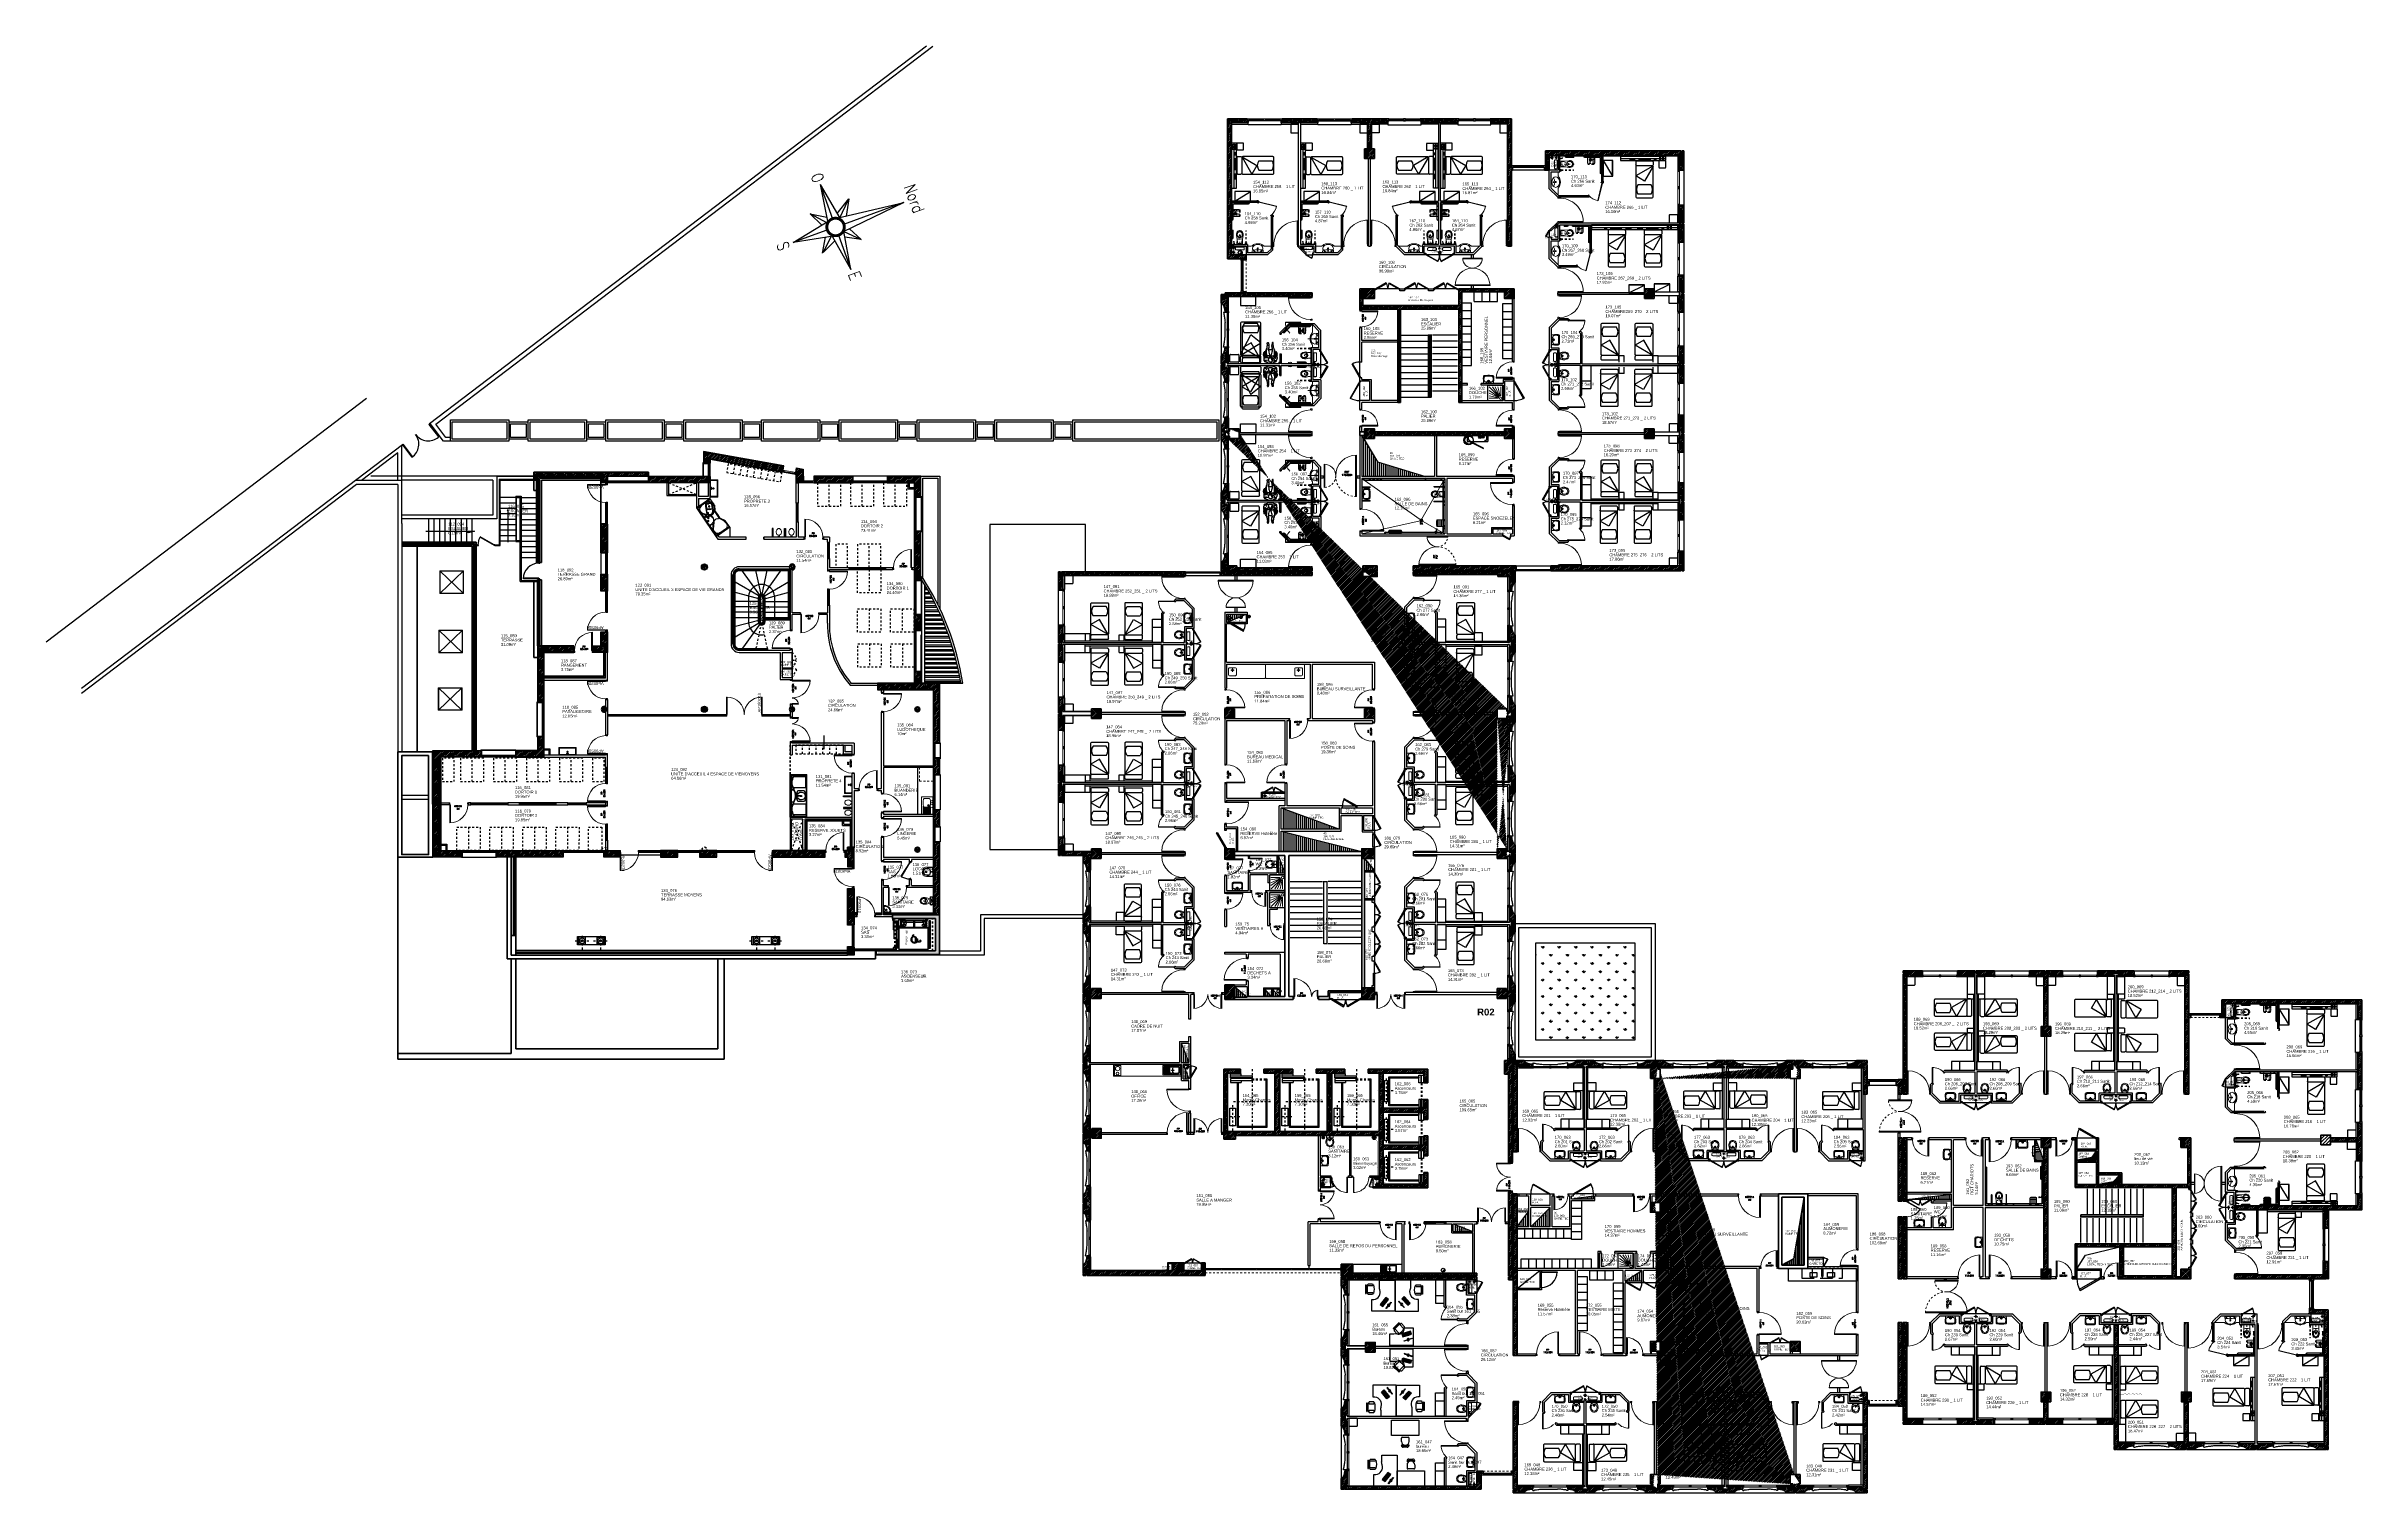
# Model space of a CAD drawing. Header units: millimetres. Extents: x -11 to 211, y -5 to 120.
# Drawn here: x 91.7 to 210.8, y 45.3 to 119.7 of the extents above; entities that cross this region are included whole.
import ezdxf
from ezdxf.enums import TextEntityAlignment as Align

# ---------------------------------------------------------------- set-up
doc = ezdxf.new("R2010")
doc.units = ezdxf.units.MM
doc.header["$LTSCALE"] = 0.1
doc.header["$MEASUREMENT"] = 0
for name, pattern in [('APD-RDC$0$CACHE2', [0.1875, 0.125, -0.0625]), ('AUDIT_D_061107141953-0', [4.7625, 3.175, -1.5875]), ('AUSGEZOGEN', [0]), ('AXES2', [1.125, 0.75, -0.125, 0.125, -0.125]), ('CACHE', [9.525, 6.35, -3.175]), ('CACHE2', [0.1875, 0.125, -0.0625]), ('CACHÉ', [0.25, 0.125, -0.125]), ('CONTINU', [0]), ('CONTINUA', [0]), ('DISCONTINU', [0.75, 0.5, -0.25]), ('HIDDEN', [0.375, 0.25, -0.125]), ('HIDDEN2', [0.1875, 0.125, -0.0625]), ('POINTILLÉS', [0.1, 0.05, -0.05])]:
    doc.linetypes.add(name, pattern=pattern)
doc.layers.get('0').update_dxf_attribs({"linetype": 'CONTINUOUS'})
for name, color, linetype in [('011 S1', 1, 'CONTINUOUS'), ('150 Chute Eaux Usées -Eaux Vannes', 7, 'CONTINUOUS'), ('32-Et futur', 30, 'CONTINUOUS'), ('400 Lits', 150, 'CONTINUOUS'), ('A-CIRC-VER', 32, 'CONTINUOUS'), ('A-FINITION-C', 7, 'CONTINUOUS'), ('A-FINITION-V', 7, 'CONTINUOUS'), ('A-METALLERIE', 24, 'CONTINUOUS'), ('A-SOL-V', 33, 'CONTINUOUS'), ('A-STR-MAC-V', 155, 'CONTINUOUS'), ('A-TOIT', 193, 'CONTINUOUS'), ('A-TRAME2', 224, 'AXES2'), ('A_ACCÈS', 7, 'CONTINUOUS'), ('A_AGENC', 204, 'CONTINUOUS'), ('A_ATTR_PORTE', 7, 'CONTINUOUS'), ('A_EQMP', 142, 'CONTINUOUS'), ('A_EQPM', 8, 'CONTINUOUS'), ('A_EQPM_Mobilier', 150, 'CONTINUOUS'), ('A_Etiqu_Gaine', 8, 'CONTINUOUS'), ('A_Etiqu_Gaine_ancien', 8, 'CONTINUOUS'), ('A_Etiqu_Gaine_code', 8, 'CONTINUOUS'), ('A_Etiqu_Local', 8, 'CONTINUOUS'), ('A_HACH_STRUC', 7, 'CONTINUOUS'), ('A_MUR_CLOIS', 7, 'CONTINU'), ('A_MURS_ALÈG', 7, 'CONTINU'), ('A_MURS_CLOI', 7, 'CONTINUOUS'), ('A_VEGETATION', 3, 'CONTINUOUS'), ('COQUE', 7, 'CONTINUOUS'), ('COTAS', 7, 'CONTINUA'), ('DIBUJO', 3, 'CONTINUA'), ('maçonnerie', 7, 'CONTINUOUS'), ('PLAN01', 7, 'CONTINUOUS'), ('PLAN05', 7, 'CONTINUOUS'), ("Protection d'angle", 7, 'CONTINUOUS'), ('TEXTE', 8, 'CONTINU')]:
    doc.layers.add(name, color=color, linetype=linetype)
for name, color, linetype, lineweight in [('A_CHASS', 4, 'CONTINU', 0), ('A_MURS_STRU', 7, 'CONTINU', 40), ('A_PORT', 8, 'CONTINUOUS', 0), ('A_PORTE', 8, 'CONTINU', 0), ('A_SANI', 5, 'CONTINU', 0)]:
    doc.layers.add(name, color=color, linetype=linetype, lineweight=lineweight)
doc.styles.add('APD-RDC$0$Standard', font='arial.ttf')
doc.styles.add('Attribut', font='arial.ttf')
doc.styles.add('COMPLEX', font='COMPLEX')
doc.styles.add('ROMANS', font='ROMANS')
doc.styles.add('ROMANS8', font='romans8', dxfattribs={"height": 10})
doc.styles.add('TEXT_1', font='arial.ttf', dxfattribs={"height": 0.1})
pattern_1 = [(2e-15, (321.90145, 63.6796), (1e-16, 0.225), []), (2e-15, (321.97645, 63.6046), (1e-16, 0.225), [])]

# ---------------------------------------------------------------- blocks, each defined once
blk = doc.blocks.new('BROCA2-G6')
at = {"layer": '400 Lits', "linetype": 'Continuous'}
for p, q in [((2.225049, 36.125378), (2.225049, 35.975384)), ((2.235936, 35.906525), (2.675049, 35.145954)), ((2.243905, 35.914494), (3.12505, 35.405766)), ((2.275048, 35.925381), (3.075051, 35.925381)), ((3.12505, 36.125378), (3.12505, 35.975384)), ((2.675049, 35.145954), (3.12505, 35.405766))]:
    blk.add_line(p, q, dxfattribs=at)
for points in [[(3.12505, 35.875652), (3.12505, 34.325382, -0.414213), (3.075051, 34.275382), (2.275048, 34.275379, -0.414214), (2.225048, 34.325382), (2.225049, 35.875652)], [(2.225049, 36.125378, -0.414214), (2.275048, 36.175378), (3.075051, 36.175381, -0.414214), (3.125051, 36.125378)], [(2.225049, 35.975384, 0.414213), (2.275048, 35.925384), (3.075051, 35.925381, 0.414214), (3.125051, 35.975384)], [(2.225049, 35.875378, -0.414214), (2.275048, 35.925378), (3.075051, 35.925381, -0.414214), (3.125051, 35.875378)]]:
    blk.add_lwpolyline(points, format="xyb", dxfattribs=at)
blk = doc.blocks.new('BROCA2-G13')
at = {"layer": '400 Lits', "linetype": 'Continuous'}
for p, q in [((19.349993, 36.125351), (19.349993, 35.975357)), ((20.231138, 35.914467), (19.349993, 35.405739)), ((20.199995, 35.925354), (19.399992, 35.925354)), ((20.239107, 35.906498), (19.799994, 35.145927)), ((20.249994, 36.125351), (20.249994, 35.975357)), ((19.799994, 35.145927), (19.349993, 35.405739))]:
    blk.add_line(p, q, dxfattribs=at)
for points in [[(20.249994, 36.125351, 0.414213), (20.199995, 36.175351), (19.399992, 36.175354, 0.414214), (19.349992, 36.125351)], [(20.249994, 35.975357, -0.414213), (20.199995, 35.925357), (19.399992, 35.925354, -0.414214), (19.349992, 35.975357)], [(20.249994, 35.875351, 0.414213), (20.199995, 35.925351), (19.399992, 35.925354, 0.414214), (19.349992, 35.875351)], [(19.349993, 35.875626), (19.349993, 34.325356, 0.414214), (19.399992, 34.275356), (20.199995, 34.275352, 0.414214), (20.249995, 34.325356), (20.249994, 35.875626)]]:
    blk.add_lwpolyline(points, format="xyb", dxfattribs=at)
blk = doc.blocks.new('BROCA2-G124')
at = {"layer": '400 Lits', "linetype": 'Continuous'}
for p, q in [((2.235936, 29.494112), (2.675049, 30.254683)), ((2.243905, 29.486143), (3.12505, 29.994871)), ((2.675049, 30.254683), (3.12505, 29.994871)), ((2.225049, 29.275259), (2.225049, 29.425253)), ((2.275048, 29.475256), (3.075051, 29.475256)), ((3.12505, 29.275259), (3.12505, 29.425253))]:
    blk.add_line(p, q, dxfattribs=at)
for points in [[(3.12505, 29.524984), (3.12505, 31.075254, 0.414213), (3.075051, 31.125254), (2.275048, 31.125257, 0.414214), (2.225048, 31.075254), (2.225049, 29.524984)], [(2.225049, 29.525259, 0.414213), (2.275048, 29.475259), (3.075051, 29.475256, 0.414214), (3.125051, 29.525259)], [(2.225049, 29.425253, -0.414214), (2.275048, 29.475253), (3.075051, 29.475256, -0.414214), (3.125051, 29.425253)], [(2.225049, 29.275259, 0.414213), (2.275048, 29.225259), (3.075051, 29.225256, 0.414214), (3.125051, 29.275259)]]:
    blk.add_lwpolyline(points, format="xyb", dxfattribs=at)
blk = doc.blocks.new('BROCA2-G125')
at = {"layer": '400 Lits', "linetype": 'Continuous'}
for p, q in [((2.225049, 28.925379), (2.225049, 28.775385)), ((2.235936, 28.706526), (2.675049, 27.945955)), ((2.243905, 28.714495), (3.12505, 28.205767)), ((2.275048, 28.725382), (3.075051, 28.725382)), ((3.12505, 28.925379), (3.12505, 28.775385)), ((2.675049, 27.945955), (3.12505, 28.205767))]:
    blk.add_line(p, q, dxfattribs=at)
for points in [[(3.12505, 28.675653), (3.12505, 27.125383, -0.414213), (3.075051, 27.075383), (2.275048, 27.07538, -0.414214), (2.225048, 27.125383), (2.225049, 28.675653)], [(2.225049, 28.925379, -0.414214), (2.275048, 28.975379), (3.075051, 28.975382, -0.414214), (3.125051, 28.925379)], [(2.225049, 28.775385, 0.414213), (2.275048, 28.725385), (3.075051, 28.725382, 0.414214), (3.125051, 28.775385)], [(2.225049, 28.675379, -0.414214), (2.275048, 28.725379), (3.075051, 28.725382, -0.414214), (3.125051, 28.675379)]]:
    blk.add_lwpolyline(points, format="xyb", dxfattribs=at)
blk = doc.blocks.new('BROCA2-G128')
at = {"layer": '400 Lits', "linetype": 'Continuous'}
for p, q in [((2.33426, 34.949219), (3.015839, 34.949219)), ((2.33426, 34.472115), (3.015839, 34.472115))]:
    blk.add_line(p, q, dxfattribs=at)
for start, end in [(145.007771, 214.992539), (325.007913, 34.991933)]:
    blk.add_arc((2.675049, 34.710667), 0.415985, start, end, dxfattribs=at)
blk = doc.blocks.new('BROCA2-G169')
at = {"layer": '400 Lits', "linetype": 'Continuous'}
for p, q in [((26.124886, 2.275005), (26.274879, 2.275005)), ((26.124886, 1.375004), (26.274879, 1.375004)), ((26.324883, 1.425003), (26.324883, 2.225006)), ((26.33577, 1.39386), (26.844498, 2.275005)), ((26.343739, 1.385891), (27.104309, 1.825005)), ((27.104309, 1.825005), (26.844498, 2.275005))]:
    blk.add_line(p, q, dxfattribs=at)
for points in [[(26.124886, 1.375004, -0.414213), (26.074886, 1.425003), (26.074883, 2.225006, -0.414214), (26.124886, 2.275006)], [(26.274879, 1.375004, 0.414213), (26.324879, 1.425003), (26.324883, 2.225006, 0.414214), (26.274879, 2.275006)], [(26.374886, 1.375004, -0.414213), (26.324886, 1.425003), (26.324883, 2.225006, -0.414214), (26.374886, 2.275006)], [(26.374611, 2.275005), (27.924881, 2.275005, -0.414213), (27.974881, 2.225006), (27.974884, 1.425003, -0.414214), (27.924881, 1.375003), (26.374611, 1.375004)]]:
    blk.add_lwpolyline(points, format="xyb", dxfattribs=at)
blk = doc.blocks.new('BROCA2-G170')
at = {"layer": '400 Lits', "linetype": 'Continuous'}
for p, q in [((27.198807, 2.063557), (27.880386, 2.063557)), ((27.198807, 1.586452), (27.880386, 1.586452))]:
    blk.add_line(p, q, dxfattribs=at)
for start, end in [(145.007771, 214.992539), (325.007913, 34.99193)]:
    blk.add_arc((27.539597, 1.825005), 0.415985, start, end, dxfattribs=at)
blk = doc.blocks.new('BROCA2-G192')
at = {"layer": '400 Lits', "linetype": 'Continuous'}
for p, q in [((24.795578, 1.825006), (25.055389, 2.275006)), ((25.556152, 1.385892), (24.795578, 1.825006)), ((25.564117, 1.393861), (25.055389, 2.275006)), ((25.575005, 1.425004), (25.575005, 2.225007)), ((25.775002, 2.275006), (25.625008, 2.275006)), ((25.775002, 1.375005), (25.625008, 1.375005))]:
    blk.add_line(p, q, dxfattribs=at)
for points in [[(25.525276, 2.275006), (23.975006, 2.275006, 0.414214), (23.925006, 2.225007), (23.925003, 1.425004, 0.414214), (23.975006, 1.375004), (25.525276, 1.375005)], [(25.525002, 1.375005, 0.414213), (25.575002, 1.425004), (25.575005, 2.225007, 0.414214), (25.525002, 2.275007)], [(25.625008, 1.375005, -0.414213), (25.575008, 1.425004), (25.575005, 2.225007, -0.414214), (25.625008, 2.275007)], [(25.775002, 1.375005, 0.414213), (25.825002, 1.425004), (25.825005, 2.225007, 0.414214), (25.775002, 2.275007)]]:
    blk.add_lwpolyline(points, format="xyb", dxfattribs=at)
blk = doc.blocks.new('BROCA2-G215')
at = {"layer": '400 Lits', "linetype": 'Continuous'}
for p, q in [((24.019503, 2.063558), (24.701082, 2.063558)), ((24.019503, 1.586453), (24.701082, 1.586453))]:
    blk.add_line(p, q, dxfattribs=at)
for start, end in [(145.007771, 214.992539), (325.007913, 34.99193)]:
    blk.add_arc((24.360292, 1.825006), 0.415985, start, end, dxfattribs=at)
blk = doc.blocks.new('BROCA2-G256')
at = {"layer": '400 Lits', "linetype": 'Continuous'}
for p, q in [((31.970654, 1.825005), (32.230465, 2.275005)), ((32.731224, 1.385891), (31.970654, 1.825005)), ((32.739193, 1.39386), (32.230465, 2.275005)), ((32.75008, 1.425003), (32.75008, 2.225006)), ((32.950077, 2.275005), (32.800083, 2.275005)), ((32.950077, 1.375004), (32.800083, 1.375004))]:
    blk.add_line(p, q, dxfattribs=at)
for points in [[(32.700352, 2.275005), (31.150082, 2.275005, 0.414214), (31.100082, 2.225006), (31.100079, 1.425003, 0.414214), (31.150082, 1.375003), (32.700352, 1.375004)], [(32.700077, 1.375004, 0.414213), (32.750077, 1.425003), (32.75008, 2.225006, 0.414214), (32.700077, 2.275006)], [(32.800083, 1.375004, -0.414213), (32.750083, 1.425003), (32.75008, 2.225006, -0.414214), (32.800083, 2.275006)], [(32.950077, 1.375004, 0.414213), (33.000077, 1.425003), (33.00008, 2.225006, 0.414214), (32.950077, 2.275006)]]:
    blk.add_lwpolyline(points, format="xyb", dxfattribs=at)
blk = doc.blocks.new('BROCA2-G279')
at = {"layer": '400 Lits', "linetype": 'Continuous'}
for p, q in [((33.349583, 2.275005), (33.499577, 2.275005)), ((33.349583, 1.375004), (33.499577, 1.375004)), ((33.54958, 1.425003), (33.54958, 2.225006)), ((33.560467, 1.39386), (34.069195, 2.275005)), ((33.568436, 1.385891), (34.329006, 1.825005)), ((34.329006, 1.825005), (34.069195, 2.275005))]:
    blk.add_line(p, q, dxfattribs=at)
for points in [[(33.349583, 1.375004, -0.414213), (33.299583, 1.425003), (33.29958, 2.225006, -0.414214), (33.349583, 2.275006)], [(33.499577, 1.375004, 0.414213), (33.549577, 1.425003), (33.54958, 2.225006, 0.414214), (33.499577, 2.275006)], [(33.599583, 1.375004, -0.414213), (33.549583, 1.425003), (33.54958, 2.225006, -0.414214), (33.599583, 2.275006)], [(33.599308, 2.275005), (35.149578, 2.275005, -0.414213), (35.199578, 2.225006), (35.199581, 1.425003, -0.414214), (35.149578, 1.375003), (33.599308, 1.375004)]]:
    blk.add_lwpolyline(points, format="xyb", dxfattribs=at)
blk = doc.blocks.new('BROCA2-G307')
at = {"layer": '400 Lits', "linetype": 'Continuous'}
for p, q in [((39.120598, 1.825005), (39.380409, 2.275005)), ((39.881168, 1.385891), (39.120598, 1.825005)), ((39.889137, 1.39386), (39.380409, 2.275005)), ((39.900024, 1.425003), (39.900024, 2.225006)), ((40.100021, 2.275005), (39.950027, 2.275005)), ((40.100021, 1.375004), (39.950027, 1.375004))]:
    blk.add_line(p, q, dxfattribs=at)
for points in [[(39.850296, 2.275005), (38.300026, 2.275005, 0.414214), (38.250026, 2.225006), (38.250023, 1.425003, 0.414214), (38.300026, 1.375003), (39.850296, 1.375004)], [(39.850021, 1.375004, 0.414213), (39.900021, 1.425003), (39.900024, 2.225006, 0.414214), (39.850021, 2.275006)], [(39.950027, 1.375004, -0.414213), (39.900027, 1.425003), (39.900024, 2.225006, -0.414214), (39.950027, 2.275006)], [(40.100021, 1.375004, 0.414213), (40.150021, 1.425003), (40.150024, 2.225006, 0.414214), (40.100021, 2.275006)]]:
    blk.add_lwpolyline(points, format="xyb", dxfattribs=at)
blk = doc.blocks.new('BROCA2-G343')
at = {"layer": '400 Lits', "linetype": 'Continuous'}
for p, q in [((26.124886, 20.499994), (26.274879, 20.499994)), ((26.324883, 19.649992), (26.324883, 20.449995)), ((26.33577, 19.618849), (26.844498, 20.499994)), ((27.104309, 20.049994), (26.844498, 20.499994)), ((26.124886, 19.599993), (26.274879, 19.599993)), ((26.343739, 19.61088), (27.104309, 20.049994))]:
    blk.add_line(p, q, dxfattribs=at)
for points in [[(26.124886, 19.599993, -0.414213), (26.074886, 19.649992), (26.074883, 20.449995, -0.414214), (26.124886, 20.499995)], [(26.274879, 19.599993, 0.414213), (26.324879, 19.649992), (26.324883, 20.449995, 0.414214), (26.274879, 20.499995)], [(26.374886, 19.599993, -0.414213), (26.324886, 19.649992), (26.324883, 20.449995, -0.414214), (26.374886, 20.499995)], [(26.374611, 20.499994), (27.924881, 20.499994, -0.414213), (27.974881, 20.449995), (27.974884, 19.649992, -0.414214), (27.924881, 19.599992), (26.374611, 19.599993)]]:
    blk.add_lwpolyline(points, format="xyb", dxfattribs=at)
blk = doc.blocks.new('BROCA2-G378')
at = {"layer": '400 Lits', "linetype": 'Continuous'}
for p, q in [((24.79558, 20.049994), (25.055391, 20.499994)), ((25.564119, 19.618849), (25.055391, 20.499994)), ((25.575006, 19.649992), (25.575006, 20.449995)), ((25.775003, 20.499994), (25.62501, 20.499994)), ((25.55615, 19.61088), (24.79558, 20.049994)), ((25.775003, 19.599993), (25.62501, 19.599993))]:
    blk.add_line(p, q, dxfattribs=at)
for points in [[(25.525278, 20.499994), (23.975008, 20.499994, 0.414214), (23.925008, 20.449995), (23.925005, 19.649992, 0.414214), (23.975008, 19.599992), (25.525278, 19.599993)], [(25.525003, 19.599993, 0.414213), (25.575003, 19.649992), (25.575006, 20.449995, 0.414214), (25.525003, 20.499995)], [(25.62501, 19.599993, -0.414213), (25.57501, 19.649992), (25.575006, 20.449995, -0.414214), (25.62501, 20.499995)], [(25.775003, 19.599993, 0.414213), (25.825003, 19.649992), (25.825006, 20.449995, 0.414214), (25.775003, 20.499995)]]:
    blk.add_lwpolyline(points, format="xyb", dxfattribs=at)
blk = doc.blocks.new('BROCA2-G382')
at = {"layer": '400 Lits', "linetype": 'Continuous'}
for p, q in [((24.019503, 20.288546), (24.701082, 20.288546)), ((24.019503, 19.811441), (24.701082, 19.811441))]:
    blk.add_line(p, q, dxfattribs=at)
for start, end in [(145.007771, 214.992539), (325.007913, 34.99193)]:
    blk.add_arc((24.360292, 20.049994), 0.415985, start, end, dxfattribs=at)
blk = doc.blocks.new('BROCA2-G425')
at = {"layer": '400 Lits', "linetype": 'Continuous'}
for p, q in [((19.799994, 30.254654), (19.349993, 29.994843)), ((20.231138, 29.486115), (19.349993, 29.994843)), ((20.239107, 29.494083), (19.799994, 30.254654)), ((19.349993, 29.27523), (19.349993, 29.425224)), ((20.199995, 29.475227), (19.399992, 29.475227)), ((20.249994, 29.27523), (20.249994, 29.425224))]:
    blk.add_line(p, q, dxfattribs=at)
for points in [[(19.349993, 29.524956), (19.349993, 31.075226, -0.414213), (19.399992, 31.125226), (20.199995, 31.125229, -0.414214), (20.249995, 31.075226), (20.249994, 29.524956)], [(20.249994, 29.52523, -0.414213), (20.199995, 29.47523), (19.399992, 29.475227, -0.414214), (19.349992, 29.52523)], [(20.249994, 29.425224, 0.414213), (20.199995, 29.475224), (19.399992, 29.475227, 0.414214), (19.349992, 29.425224)], [(20.249994, 29.27523, -0.414213), (20.199995, 29.22523), (19.399992, 29.225227, -0.414214), (19.349992, 29.27523)]]:
    blk.add_lwpolyline(points, format="xyb", dxfattribs=at)
blk = doc.blocks.new('BROCA2-G426')
at = {"layer": '400 Lits', "linetype": 'Continuous'}
for p, q in [((19.349993, 28.92535), (19.349993, 28.775356)), ((20.231138, 28.714466), (19.349993, 28.205738)), ((20.199995, 28.725353), (19.399992, 28.725353)), ((20.239107, 28.706497), (19.799994, 27.945927)), ((20.249994, 28.92535), (20.249994, 28.775356)), ((19.799994, 27.945927), (19.349993, 28.205738))]:
    blk.add_line(p, q, dxfattribs=at)
for points in [[(20.249994, 28.92535, 0.414213), (20.199995, 28.97535), (19.399992, 28.975353, 0.414214), (19.349992, 28.92535)], [(20.249994, 28.775356, -0.414213), (20.199995, 28.725356), (19.399992, 28.725353, -0.414214), (19.349992, 28.775356)], [(20.249994, 28.67535, 0.414213), (20.199995, 28.72535), (19.399992, 28.725353, 0.414214), (19.349992, 28.67535)], [(19.349993, 28.675625), (19.349993, 27.125355, 0.414214), (19.399992, 27.075355), (20.199995, 27.075352, 0.414214), (20.249995, 27.125355), (20.249994, 28.675625)]]:
    blk.add_lwpolyline(points, format="xyb", dxfattribs=at)
blk = doc.blocks.new('BROCA2-G448')
at = {"layer": '400 Lits', "linetype": 'Continuous'}
for p, q in [((31.970654, 20.049994), (32.230465, 20.499994)), ((32.739193, 19.618849), (32.230465, 20.499994)), ((32.75008, 19.649992), (32.75008, 20.449995)), ((32.950077, 20.499994), (32.800083, 20.499994)), ((32.731224, 19.61088), (31.970654, 20.049994)), ((32.950077, 19.599993), (32.800083, 19.599993))]:
    blk.add_line(p, q, dxfattribs=at)
for points in [[(32.700352, 20.499994), (31.150082, 20.499994, 0.414214), (31.100082, 20.449995), (31.100079, 19.649992, 0.414214), (31.150082, 19.599992), (32.700352, 19.599993)], [(32.700077, 19.599993, 0.414213), (32.750077, 19.649992), (32.75008, 20.449995, 0.414214), (32.700077, 20.499995)], [(32.800083, 19.599993, -0.414213), (32.750083, 19.649992), (32.75008, 20.449995, -0.414214), (32.800083, 20.499995)], [(32.950077, 19.599993, 0.414213), (33.000077, 19.649992), (33.00008, 20.449995, 0.414214), (32.950077, 20.499995)]]:
    blk.add_lwpolyline(points, format="xyb", dxfattribs=at)
blk = doc.blocks.new('BROCA2-G490')
at = {"layer": '400 Lits', "linetype": 'Continuous'}
for p, q in [((33.349583, 20.499994), (33.499577, 20.499994)), ((33.54958, 19.649992), (33.54958, 20.449995)), ((33.560467, 19.618849), (34.069195, 20.499994)), ((34.329006, 20.049994), (34.069195, 20.499994)), ((33.349583, 19.599993), (33.499577, 19.599993)), ((33.568436, 19.61088), (34.329006, 20.049994))]:
    blk.add_line(p, q, dxfattribs=at)
for points in [[(33.349583, 19.599993, -0.414213), (33.299583, 19.649992), (33.29958, 20.449995, -0.414214), (33.349583, 20.499995)], [(33.499577, 19.599993, 0.414213), (33.549577, 19.649992), (33.54958, 20.449995, 0.414214), (33.499577, 20.499995)], [(33.599583, 19.599993, -0.414213), (33.549583, 19.649992), (33.54958, 20.449995, -0.414214), (33.599583, 20.499995)], [(33.599308, 20.499994), (35.149578, 20.499994, -0.414213), (35.199578, 20.449995), (35.199581, 19.649992, -0.414214), (35.149578, 19.599992), (33.599308, 19.599993)]]:
    blk.add_lwpolyline(points, format="xyb", dxfattribs=at)
blk = doc.blocks.new('BROCA2-G497')
at = {"layer": '400 Lits', "linetype": 'Continuous'}
for p, q in [((39.120598, 20.049994), (39.380409, 20.499994)), ((39.889137, 19.618849), (39.380409, 20.499994)), ((39.900024, 19.649992), (39.900024, 20.449995)), ((40.100021, 20.499994), (39.950027, 20.499994)), ((39.881168, 19.61088), (39.120598, 20.049994)), ((40.100021, 19.599993), (39.950027, 19.599993))]:
    blk.add_line(p, q, dxfattribs=at)
for points in [[(39.850296, 20.499994), (38.300026, 20.499994, 0.414214), (38.250026, 20.449995), (38.250023, 19.649992, 0.414214), (38.300026, 19.599992), (39.850296, 19.599993)], [(39.850021, 19.599993, 0.414213), (39.900021, 19.649992), (39.900024, 20.449995, 0.414214), (39.850021, 20.499995)], [(39.950027, 19.599993, -0.414213), (39.900027, 19.649992), (39.900024, 20.449995, -0.414214), (39.950027, 20.499995)], [(40.100021, 19.599993, 0.414213), (40.150021, 19.649992), (40.150024, 20.449995, 0.414214), (40.100021, 20.499995)]]:
    blk.add_lwpolyline(points, format="xyb", dxfattribs=at)
blk = doc.blocks.new('BROCA2-G664')
at = {"layer": '400 Lits', "linetype": 'Continuous'}
for p, q in [((7.900006, 68.849884), (8.05, 68.849884)), ((7.900006, 67.949875), (8.05, 67.949875)), ((8.100003, 68.799881), (8.100003, 67.999878)), ((8.11089, 68.831024), (8.619618, 67.949875)), ((8.118855, 68.838989), (8.87943, 68.399872)), ((8.87943, 68.399872), (8.619618, 67.949875))]:
    blk.add_line(p, q, dxfattribs=at)
for points in [[(7.900006, 68.849884, 0.414213), (7.850006, 68.799881), (7.850003, 67.999878, 0.414214), (7.900006, 67.949878)], [(8.05, 68.849884, -0.414213), (8.1, 68.799881), (8.100003, 67.999878, -0.414214), (8.05, 67.949878)], [(8.150006, 68.849884, 0.414213), (8.100006, 68.799881), (8.100003, 67.999878, 0.414214), (8.150006, 67.949878)], [(8.149732, 67.949875), (9.700002, 67.949875, 0.414214), (9.750002, 67.999878), (9.750005, 68.799881, 0.414214), (9.700002, 68.849881), (8.149732, 68.849884)]]:
    blk.add_lwpolyline(points, format="xyb", dxfattribs=at)
blk = doc.blocks.new('BROCA2-G666')
at = {"layer": '400 Lits', "linetype": 'Continuous'}
for p, q in [((8.973927, 68.63842), (9.655507, 68.63842)), ((8.973927, 68.161324), (9.655507, 68.161324))]:
    blk.add_line(p, q, dxfattribs=at)
for start, end in [(145.007771, 214.992539), (325.007913, 34.991933)]:
    blk.add_arc((9.314717, 68.399879), 0.415985, start, end, dxfattribs=at)
blk = doc.blocks.new('BROCA2-G669')
at = {"layer": '400 Lits', "linetype": 'Continuous'}
for p, q in [((11.449738, 68.849884), (11.599731, 68.849884)), ((11.449738, 67.949875), (11.599731, 67.949875)), ((11.649734, 68.799881), (11.649734, 67.999878)), ((11.660622, 68.831024), (12.16935, 67.949875)), ((11.668587, 68.838989), (12.429161, 68.399872)), ((12.429161, 68.399872), (12.16935, 67.949875))]:
    blk.add_line(p, q, dxfattribs=at)
for points in [[(11.449738, 68.849884, 0.414213), (11.399738, 68.799881), (11.399734, 67.999878, 0.414214), (11.449738, 67.949878)], [(11.599731, 68.849884, -0.414213), (11.649731, 68.799881), (11.649734, 67.999878, -0.414214), (11.599731, 67.949878)], [(11.699738, 68.849884, 0.414213), (11.649738, 68.799881), (11.649734, 67.999878, 0.414214), (11.699738, 67.949878)], [(11.699463, 67.949875), (13.249733, 67.949875, 0.414214), (13.299733, 67.999878), (13.299736, 68.799881, 0.414214), (13.249733, 68.849881), (11.699463, 68.849884)]]:
    blk.add_lwpolyline(points, format="xyb", dxfattribs=at)
blk = doc.blocks.new('BROCA2-G683')
at = {"layer": '400 Lits', "linetype": 'Continuous'}
for p, q in [((19.799994, 44.654655), (19.349993, 44.394844)), ((20.231138, 43.886116), (19.349993, 44.394844)), ((20.239107, 43.894085), (19.799994, 44.654655)), ((19.349993, 43.675232), (19.349993, 43.825226)), ((20.199995, 43.875229), (19.399992, 43.875229)), ((20.249994, 43.675232), (20.249994, 43.825226))]:
    blk.add_line(p, q, dxfattribs=at)
for points in [[(19.349993, 43.924957), (19.349993, 45.475227, -0.414213), (19.399992, 45.525227), (20.199995, 45.52523, -0.414214), (20.249995, 45.475227), (20.249994, 43.924957)], [(20.249994, 43.925232, -0.414213), (20.199995, 43.875232), (19.399992, 43.875229, -0.414214), (19.349992, 43.925232)], [(20.249994, 43.825226, 0.414213), (20.199995, 43.875226), (19.399992, 43.875229, 0.414214), (19.349992, 43.825226)], [(20.249994, 43.675232, -0.414213), (20.199995, 43.625232), (19.399992, 43.625229, -0.414214), (19.349992, 43.675232)]]:
    blk.add_lwpolyline(points, format="xyb", dxfattribs=at)
blk = doc.blocks.new('BROCA2-G713')
at = {"layer": '400 Lits', "linetype": 'Continuous'}
for p, q in [((19.799994, 37.454655), (19.349993, 37.194843)), ((20.231138, 36.686115), (19.349993, 37.194843)), ((20.239107, 36.694084), (19.799994, 37.454655)), ((19.349993, 36.475231), (19.349993, 36.625225)), ((20.199995, 36.675228), (19.399992, 36.675228)), ((20.249994, 36.475231), (20.249994, 36.625225))]:
    blk.add_line(p, q, dxfattribs=at)
for points in [[(19.349993, 36.724957), (19.349993, 38.275227, -0.414213), (19.399992, 38.325227), (20.199995, 38.32523, -0.414214), (20.249995, 38.275227), (20.249994, 36.724957)], [(20.249994, 36.725231, -0.414213), (20.199995, 36.675231), (19.399992, 36.675228, -0.414214), (19.349992, 36.725231)], [(20.249994, 36.625225, 0.414213), (20.199995, 36.675225), (19.399992, 36.675228, 0.414214), (19.349992, 36.625225)], [(20.249994, 36.475231, -0.414213), (20.199995, 36.425231), (19.399992, 36.425228, -0.414214), (19.349992, 36.475231)]]:
    blk.add_lwpolyline(points, format="xyb", dxfattribs=at)
blk = doc.blocks.new('BROCA2-G723')
at = {"layer": '400 Lits', "linetype": 'Continuous'}
for p, q in [((19.349993, 43.325352), (19.349993, 43.175358)), ((20.231138, 43.114468), (19.349993, 42.60574)), ((20.199995, 43.125355), (19.399992, 43.125355)), ((20.239107, 43.106499), (19.799994, 42.345928)), ((20.249994, 43.325352), (20.249994, 43.175358)), ((19.799994, 42.345928), (19.349993, 42.60574))]:
    blk.add_line(p, q, dxfattribs=at)
for points in [[(20.249994, 43.325352, 0.414213), (20.199995, 43.375352), (19.399992, 43.375355, 0.414214), (19.349992, 43.325352)], [(20.249994, 43.175358, -0.414213), (20.199995, 43.125358), (19.399992, 43.125355, -0.414214), (19.349992, 43.175358)], [(20.249994, 43.075352, 0.414213), (20.199995, 43.125352), (19.399992, 43.125355, 0.414214), (19.349992, 43.075352)], [(19.349993, 43.075626), (19.349993, 41.525356, 0.414214), (19.399992, 41.475356), (20.199995, 41.475353, 0.414214), (20.249995, 41.525356), (20.249994, 43.075626)]]:
    blk.add_lwpolyline(points, format="xyb", dxfattribs=at)
blk = doc.blocks.new('BROCA2-G776')
at = {"layer": '400 Lits', "linetype": 'Continuous'}
for p, q in [((27.250032, 51.979797), (26.800032, 51.719986)), ((27.681177, 51.211258), (26.800032, 51.719986)), ((27.689146, 51.219227), (27.250032, 51.979797)), ((26.800032, 51.000374), (26.800032, 51.150368)), ((27.650034, 51.200371), (26.850031, 51.200371)), ((27.700033, 51.000374), (27.700033, 51.150368))]:
    blk.add_line(p, q, dxfattribs=at)
for points in [[(26.800032, 51.250099), (26.800032, 52.800369, -0.414213), (26.850031, 52.850369), (27.650034, 52.850372, -0.414214), (27.700034, 52.800369), (27.700033, 51.250099)], [(27.700033, 51.250374, -0.414213), (27.650034, 51.200374), (26.850031, 51.200371, -0.414214), (26.800031, 51.250374)], [(27.700033, 51.150368, 0.414214), (27.650034, 51.200368), (26.850031, 51.200371, 0.414214), (26.800031, 51.150368)], [(27.700033, 51.000374, -0.414213), (27.650034, 50.950374), (26.850031, 50.950371, -0.414214), (26.800031, 51.000374)]]:
    blk.add_lwpolyline(points, format="xyb", dxfattribs=at)
blk = doc.blocks.new('BROCA2-G777')
at = {"layer": '400 Lits', "linetype": 'Continuous'}
for p, q in [((26.800032, 50.650494), (26.800032, 50.5005)), ((27.681177, 50.43961), (26.800032, 49.930882)), ((27.650034, 50.450497), (26.850031, 50.450497)), ((27.689146, 50.431641), (27.250032, 49.67107)), ((27.700033, 50.650494), (27.700033, 50.5005)), ((27.250032, 49.67107), (26.800032, 49.930882))]:
    blk.add_line(p, q, dxfattribs=at)
for points in [[(27.700033, 50.650494, 0.414214), (27.650034, 50.700494), (26.850031, 50.700497, 0.414214), (26.800031, 50.650494)], [(27.700033, 50.5005, -0.414213), (27.650034, 50.4505), (26.850031, 50.450497, -0.414214), (26.800031, 50.5005)], [(27.700033, 50.400494, 0.414214), (27.650034, 50.450494), (26.850031, 50.450497, 0.414214), (26.800031, 50.400494)], [(26.800032, 50.400768), (26.800032, 48.850498, 0.414213), (26.850031, 48.800498), (27.650034, 48.800495, 0.414213), (27.700034, 48.850498), (27.700033, 50.400768)]]:
    blk.add_lwpolyline(points, format="xyb", dxfattribs=at)
blk = doc.blocks.new('BROCA2-G782')
at = {"layer": '400 Lits', "linetype": 'Continuous'}
for p, q in [((29.000032, 51.979797), (28.550032, 51.719986)), ((29.431177, 51.211258), (28.550032, 51.719986)), ((29.439146, 51.219227), (29.000032, 51.979797)), ((28.550032, 51.000374), (28.550032, 51.150368)), ((29.400034, 51.200371), (28.600031, 51.200371)), ((29.450033, 51.000374), (29.450033, 51.150368))]:
    blk.add_line(p, q, dxfattribs=at)
for points in [[(28.550032, 51.250099), (28.550032, 52.800369, -0.414213), (28.600031, 52.850369), (29.400034, 52.850372, -0.414214), (29.450034, 52.800369), (29.450033, 51.250099)], [(29.450033, 51.250374, -0.414213), (29.400034, 51.200374), (28.600031, 51.200371, -0.414214), (28.550031, 51.250374)], [(29.450033, 51.150368, 0.414214), (29.400034, 51.200368), (28.600031, 51.200371, 0.414214), (28.550031, 51.150368)], [(29.450033, 51.000374, -0.414213), (29.400034, 50.950374), (28.600031, 50.950371, -0.414214), (28.550031, 51.000374)]]:
    blk.add_lwpolyline(points, format="xyb", dxfattribs=at)
blk = doc.blocks.new('BROCA2-G785')
at = {"layer": '400 Lits', "linetype": 'Continuous'}
for p, q in [((28.550032, 50.650494), (28.550032, 50.5005)), ((29.431177, 50.43961), (28.550032, 49.930882)), ((29.400034, 50.450497), (28.600031, 50.450497)), ((29.439146, 50.431641), (29.000032, 49.67107)), ((29.450033, 50.650494), (29.450033, 50.5005)), ((29.000032, 49.67107), (28.550032, 49.930882))]:
    blk.add_line(p, q, dxfattribs=at)
for points in [[(29.450033, 50.650494, 0.414214), (29.400034, 50.700494), (28.600031, 50.700497, 0.414214), (28.550031, 50.650494)], [(29.450033, 50.5005, -0.414213), (29.400034, 50.4505), (28.600031, 50.450497, -0.414214), (28.550031, 50.5005)], [(29.450033, 50.400494, 0.414214), (29.400034, 50.450494), (28.600031, 50.450497, 0.414214), (28.550031, 50.400494)], [(28.550032, 50.400768), (28.550032, 48.850498, 0.414213), (28.600031, 48.800498), (29.400034, 48.800495, 0.414213), (29.450034, 48.850498), (29.450033, 50.400768)]]:
    blk.add_lwpolyline(points, format="xyb", dxfattribs=at)
blk = doc.blocks.new('BROCA2-G795')
at = {"layer": '400 Lits', "linetype": 'Continuous'}
for p, q in [((26.800032, 64.925613), (26.800032, 64.77562)), ((27.681177, 64.714729), (26.800032, 64.206001)), ((27.650034, 64.725616), (26.850031, 64.725616)), ((27.689146, 64.706757), (27.250032, 63.946186)), ((27.700033, 64.925613), (27.700033, 64.77562)), ((27.250032, 63.946186), (26.800032, 64.206001))]:
    blk.add_line(p, q, dxfattribs=at)
for points in [[(27.700033, 64.925613, 0.414214), (27.650034, 64.975613), (26.850031, 64.975616, 0.414214), (26.800031, 64.925613)], [(27.700033, 64.77562, -0.414213), (27.650034, 64.72562), (26.850031, 64.725616, -0.414214), (26.800031, 64.775619)], [(27.700033, 64.675613, 0.414214), (27.650034, 64.725613), (26.850031, 64.725616, 0.414214), (26.800031, 64.675613)], [(26.800032, 64.675888), (26.800032, 63.125614, 0.414213), (26.850031, 63.075614), (27.650034, 63.075611, 0.414213), (27.700034, 63.125614), (27.700033, 64.675888)]]:
    blk.add_lwpolyline(points, format="xyb", dxfattribs=at)
blk = doc.blocks.new('BROCA2-G818')
at = {"layer": '400 Lits', "linetype": 'Continuous'}
for p, q in [((27.250032, 59.004913), (26.800032, 58.745102)), ((27.681177, 58.236374), (26.800032, 58.745102)), ((27.689146, 58.244343), (27.250032, 59.004913)), ((26.800032, 58.02549), (26.800032, 58.175484)), ((27.650034, 58.225487), (26.850031, 58.225487)), ((27.700033, 58.02549), (27.700033, 58.175484))]:
    blk.add_line(p, q, dxfattribs=at)
for points in [[(26.800032, 58.275215), (26.800032, 59.825485, -0.414213), (26.850031, 59.875485), (27.650034, 59.875488, -0.414214), (27.700034, 59.825485), (27.700033, 58.275215)], [(27.700033, 58.27549, -0.414213), (27.650034, 58.22549), (26.850031, 58.225487, -0.414214), (26.800031, 58.27549)], [(27.700033, 58.175484, 0.414214), (27.650034, 58.225484), (26.850031, 58.225487, 0.414214), (26.800031, 58.175484)], [(27.700033, 58.02549, -0.414213), (27.650034, 57.97549), (26.850031, 57.975487, -0.414214), (26.800031, 58.02549)]]:
    blk.add_lwpolyline(points, format="xyb", dxfattribs=at)
blk = doc.blocks.new('BROCA2-G834')
at = {"layer": '400 Lits', "linetype": 'Continuous'}
for p, q in [((26.800032, 57.67561), (26.800032, 57.525616)), ((27.681177, 57.464725), (26.800032, 56.955997)), ((27.650034, 57.475613), (26.850031, 57.475613)), ((27.689146, 57.456757), (27.250032, 56.696186)), ((27.700033, 57.67561), (27.700033, 57.525616)), ((27.250032, 56.696186), (26.800032, 56.955997))]:
    blk.add_line(p, q, dxfattribs=at)
for points in [[(27.700033, 57.67561, 0.414214), (27.650034, 57.72561), (26.850031, 57.725613, 0.414214), (26.800031, 57.67561)], [(27.700033, 57.525616, -0.414213), (27.650034, 57.475616), (26.850031, 57.475613, -0.414214), (26.800031, 57.525616)], [(27.700033, 57.42561, 0.414214), (27.650034, 57.47561), (26.850031, 57.475613, 0.414214), (26.800031, 57.42561)], [(26.800032, 57.425884), (26.800032, 55.875614, 0.414213), (26.850031, 55.825614), (27.650034, 55.825611, 0.414213), (27.700034, 55.875614), (27.700033, 57.425884)]]:
    blk.add_lwpolyline(points, format="xyb", dxfattribs=at)
blk = doc.blocks.new('BROCA2-G840')
at = {"layer": '400 Lits', "linetype": 'Continuous'}
for p, q in [((18.649998, 68.849876), (18.799992, 68.849876)), ((18.649998, 67.949875), (18.799992, 67.949875)), ((18.849995, 68.799881), (18.849995, 67.999878)), ((18.860882, 68.831024), (19.36961, 67.949875)), ((18.868847, 68.838989), (19.629421, 68.399879)), ((19.629421, 68.399879), (19.36961, 67.949875))]:
    blk.add_line(p, q, dxfattribs=at)
for points in [[(18.649998, 68.849876, 0.414214), (18.599998, 68.799881), (18.599995, 67.999878, 0.414214), (18.649998, 67.949878)], [(18.799992, 68.849876, -0.414213), (18.849992, 68.799881), (18.849995, 67.999878, -0.414214), (18.799992, 67.949878)], [(18.899998, 68.849876, 0.414214), (18.849998, 68.799881), (18.849995, 67.999878, 0.414214), (18.899998, 67.949878)], [(18.899723, 67.949875), (20.449993, 67.949875, 0.414214), (20.499993, 67.999878), (20.499996, 68.799881, 0.414213), (20.449993, 68.849881), (18.899723, 68.849876)]]:
    blk.add_lwpolyline(points, format="xyb", dxfattribs=at)
blk = doc.blocks.new('BROCA2-G851')
at = {"layer": '400 Lits', "linetype": 'Continuous'}
for p, q in [((18.031073, 68.838989), (17.270498, 68.399872)), ((17.270498, 68.399872), (17.53031, 67.949875)), ((18.039038, 68.831024), (17.53031, 67.949875)), ((18.049925, 68.799881), (18.049925, 67.999878)), ((18.249922, 68.849884), (18.099928, 68.849884)), ((18.249922, 67.949875), (18.099928, 67.949875))]:
    blk.add_line(p, q, dxfattribs=at)
for points in [[(18.000196, 67.949875), (16.449926, 67.949875, -0.414214), (16.399926, 67.999878), (16.399923, 68.799881, -0.414214), (16.449926, 68.849881), (18.000196, 68.849884)], [(17.999922, 68.849884, -0.414213), (18.049922, 68.799881), (18.049925, 67.999878, -0.414214), (17.999922, 67.949878)], [(18.099928, 68.849884, 0.414213), (18.049928, 68.799881), (18.049925, 67.999878, 0.414214), (18.099928, 67.949878)], [(18.249922, 68.849884, -0.414213), (18.299922, 68.799881), (18.299925, 67.999878, -0.414214), (18.249922, 67.949878)]]:
    blk.add_lwpolyline(points, format="xyb", dxfattribs=at)
blk = doc.blocks.new('BROCA2-G882')
at = {"layer": '400 Lits', "linetype": 'Continuous'}
for p, q in [((28.550032, 64.925613), (28.550032, 64.77562)), ((29.431177, 64.714729), (28.550032, 64.206001)), ((29.400034, 64.725616), (28.600031, 64.725616)), ((29.439146, 64.706757), (29.000032, 63.946186)), ((29.450033, 64.925613), (29.450033, 64.77562)), ((29.000032, 63.946186), (28.550032, 64.206001))]:
    blk.add_line(p, q, dxfattribs=at)
for points in [[(29.450033, 64.925613, 0.414214), (29.400034, 64.975613), (28.600031, 64.975616, 0.414214), (28.550031, 64.925613)], [(29.450033, 64.77562, -0.414213), (29.400034, 64.72562), (28.600031, 64.725616, -0.414214), (28.550031, 64.775619)], [(29.450033, 64.675613, 0.414214), (29.400034, 64.725613), (28.600031, 64.725616, 0.414214), (28.550031, 64.675613)], [(28.550032, 64.675888), (28.550032, 63.125614, 0.414213), (28.600031, 63.075614), (29.400034, 63.075611, 0.414213), (29.450034, 63.125614), (29.450033, 64.675888)]]:
    blk.add_lwpolyline(points, format="xyb", dxfattribs=at)
blk = doc.blocks.new('BROCA2-G883')
at = {"layer": '400 Lits', "linetype": 'Continuous'}
for p, q in [((29.000032, 59.004913), (28.550032, 58.745102)), ((29.431177, 58.236374), (28.550032, 58.745102)), ((29.439146, 58.244343), (29.000032, 59.004913)), ((28.550032, 58.02549), (28.550032, 58.175484)), ((29.400034, 58.225487), (28.600031, 58.225487)), ((29.450033, 58.02549), (29.450033, 58.175484))]:
    blk.add_line(p, q, dxfattribs=at)
for points in [[(28.550032, 58.275215), (28.550032, 59.825485, -0.414213), (28.600031, 59.875485), (29.400034, 59.875488, -0.414214), (29.450034, 59.825485), (29.450033, 58.275215)], [(29.450033, 58.27549, -0.414213), (29.400034, 58.22549), (28.600031, 58.225487, -0.414214), (28.550031, 58.27549)], [(29.450033, 58.175484, 0.414214), (29.400034, 58.225484), (28.600031, 58.225487, 0.414214), (28.550031, 58.175484)], [(29.450033, 58.02549, -0.414213), (29.400034, 57.97549), (28.600031, 57.975487, -0.414214), (28.550031, 58.02549)]]:
    blk.add_lwpolyline(points, format="xyb", dxfattribs=at)
blk = doc.blocks.new('BROCA2-G894')
at = {"layer": '400 Lits', "linetype": 'Continuous'}
for p, q in [((28.550032, 57.67561), (28.550032, 57.525616)), ((29.431177, 57.464725), (28.550032, 56.955997)), ((29.400034, 57.475613), (28.600031, 57.475613)), ((29.439146, 57.456757), (29.000032, 56.696186)), ((29.450033, 57.67561), (29.450033, 57.525616)), ((29.000032, 56.696186), (28.550032, 56.955997))]:
    blk.add_line(p, q, dxfattribs=at)
for points in [[(29.450033, 57.67561, 0.414214), (29.400034, 57.72561), (28.600031, 57.725613, 0.414214), (28.550031, 57.67561)], [(29.450033, 57.525616, -0.414213), (29.400034, 57.475616), (28.600031, 57.475613, -0.414214), (28.550031, 57.525616)], [(29.450033, 57.42561, 0.414214), (29.400034, 57.47561), (28.600031, 57.475613, 0.414214), (28.550031, 57.42561)], [(28.550032, 57.425884), (28.550032, 55.875614, 0.414213), (28.600031, 55.825614), (29.400034, 55.825611, 0.414213), (29.450034, 55.875614), (29.450033, 57.425884)]]:
    blk.add_lwpolyline(points, format="xyb", dxfattribs=at)
blk = doc.blocks.new('BROCA2-G904')
at = {"layer": '400 Lits', "linetype": 'Continuous'}
for p, q in [((29.340822, 67.299042), (28.659243, 67.299042)), ((29.340822, 66.821945), (28.659243, 66.821945))]:
    blk.add_line(p, q, dxfattribs=at)
for start, end in [(145.008072, 214.992089), (325.007448, 34.99223)]:
    blk.add_arc((29.000032, 67.060493), 0.415985, start, end, dxfattribs=at)
blk = doc.blocks.new('BROCA2-G905')
at = {"layer": '400 Lits', "linetype": 'Continuous'}
for p, q in [((28.550032, 68.475204), (28.550032, 68.325211)), ((29.431177, 68.26432), (28.550032, 67.755592)), ((29.400034, 68.275208), (28.600031, 68.275208)), ((29.439146, 68.256348), (29.000032, 67.495781)), ((29.450033, 68.475204), (29.450033, 68.325211)), ((29.000032, 67.495781), (28.550032, 67.755592))]:
    blk.add_line(p, q, dxfattribs=at)
for points in [[(29.450033, 68.475204, 0.414214), (29.400034, 68.525204), (28.600031, 68.525208, 0.414214), (28.550031, 68.475204)], [(29.450033, 68.325211, -0.414213), (29.400034, 68.275211), (28.600031, 68.275208, -0.414214), (28.550031, 68.325211)], [(29.450033, 68.225204, 0.414214), (29.400034, 68.275204), (28.600031, 68.275208, 0.414214), (28.550031, 68.225204)], [(28.550032, 68.225479), (28.550032, 66.675209, 0.414213), (28.600031, 66.625209), (29.400034, 66.625206, 0.414213), (29.450034, 66.675209), (29.450033, 68.225479)]]:
    blk.add_lwpolyline(points, format="xyb", dxfattribs=at)
blk = doc.blocks.new('BROCA2-G918')
at = {"layer": '400 Lits', "linetype": 'Continuous'}
for p, q in [((63.799885, 15.704544), (63.349888, 15.444733)), ((64.238998, 14.94397), (63.799885, 15.704544)), ((64.231033, 14.936005), (63.349888, 15.444733)), ((63.349888, 14.725121), (63.349888, 14.875114)), ((64.19989, 14.925117), (63.399891, 14.925117)), ((64.249893, 14.725121), (64.249893, 14.875114))]:
    blk.add_line(p, q, dxfattribs=at)
for points in [[(63.349888, 14.974846), (63.349888, 16.525116, -0.414214), (63.399891, 16.575116), (64.19989, 16.575119, -0.414214), (64.24989, 16.525116), (64.249893, 14.974846)], [(64.249893, 14.975121, -0.414213), (64.19989, 14.925121), (63.399891, 14.925117, -0.414214), (63.349891, 14.975121)], [(64.249893, 14.875114, 0.414213), (64.19989, 14.925114), (63.399891, 14.925117, 0.414214), (63.349891, 14.875114)], [(64.249893, 14.725121, -0.414213), (64.19989, 14.675121), (63.399891, 14.675117, -0.414214), (63.349891, 14.725121)]]:
    blk.add_lwpolyline(points, format="xyb", dxfattribs=at)
blk = doc.blocks.new('BROCA2-G921')
at = {"layer": '400 Lits', "linetype": 'Continuous'}
for p, q in [((63.459099, 16.378384), (64.140678, 16.378384)), ((63.459099, 15.901279), (64.140678, 15.901279))]:
    blk.add_line(p, q, dxfattribs=at)
for start, end in [(145.007771, 214.992539), (325.007913, 34.991933)]:
    blk.add_arc((63.799889, 16.139832), 0.415985, start, end, dxfattribs=at)
blk = doc.blocks.new('BROCA2-G922')
at = {"layer": '400 Lits', "linetype": 'Continuous'}
for p, q in [((53.516319, 4.574883), (53.666313, 4.574883)), ((53.516319, 3.674882), (53.666313, 3.674882)), ((53.716316, 3.724881), (53.716316, 4.524884)), ((53.727203, 3.693738), (54.235931, 4.574883)), ((53.735172, 3.685769), (54.495743, 4.124883)), ((54.495743, 4.124883), (54.235931, 4.574883))]:
    blk.add_line(p, q, dxfattribs=at)
for points in [[(53.516319, 3.674882, -0.414214), (53.466319, 3.724881), (53.466316, 4.524884, -0.414214), (53.516319, 4.574884)], [(53.666313, 3.674882, 0.414213), (53.716313, 3.724881), (53.716316, 4.524884, 0.414214), (53.666313, 4.574884)], [(53.766319, 3.674882, -0.414213), (53.716319, 3.724881), (53.716316, 4.524884, -0.414214), (53.766319, 4.574884)], [(53.766045, 4.574883), (55.316315, 4.574883, -0.414214), (55.366315, 4.524884), (55.366318, 3.724881, -0.414214), (55.316315, 3.674881), (53.766045, 3.674882)]]:
    blk.add_lwpolyline(points, format="xyb", dxfattribs=at)
blk = doc.blocks.new('BROCA2-G923')
at = {"layer": '400 Lits', "linetype": 'Continuous'}
for p, q in [((53.516319, 6.324883), (53.666313, 6.324883)), ((53.716316, 5.474881), (53.716316, 6.274884)), ((53.727203, 5.443738), (54.235931, 6.324883)), ((54.495743, 5.874883), (54.235931, 6.324883)), ((53.516319, 5.424882), (53.666313, 5.424882)), ((53.735172, 5.435769), (54.495743, 5.874883))]:
    blk.add_line(p, q, dxfattribs=at)
for points in [[(53.516319, 5.424882, -0.414214), (53.466319, 5.474881), (53.466316, 6.274884, -0.414214), (53.516319, 6.324884)], [(53.666313, 5.424882, 0.414213), (53.716313, 5.474881), (53.716316, 6.274884, 0.414214), (53.666313, 6.324884)], [(53.766319, 5.424882, -0.414213), (53.716319, 5.474881), (53.716316, 6.274884, -0.414214), (53.766319, 6.324884)], [(53.766045, 6.324883), (55.316315, 6.324883, -0.414214), (55.366315, 6.274884), (55.366318, 5.474881, -0.414214), (55.316315, 5.424881), (53.766045, 5.424882)]]:
    blk.add_lwpolyline(points, format="xyb", dxfattribs=at)
blk = doc.blocks.new('BROCA2-G939')
at = {"layer": '400 Lits', "linetype": 'Continuous'}
for p, q in [((44.895546, 5.874883), (45.155357, 6.324883)), ((45.664085, 5.443738), (45.155357, 6.324883)), ((45.674973, 5.474881), (45.674973, 6.274884)), ((45.874969, 6.324883), (45.724976, 6.324883)), ((45.656116, 5.435769), (44.895546, 5.874883)), ((45.874969, 5.424882), (45.724976, 5.424882))]:
    blk.add_line(p, q, dxfattribs=at)
for points in [[(45.625244, 6.324883), (44.074974, 6.324883, 0.414214), (44.024974, 6.274884), (44.024971, 5.474881, 0.414214), (44.074974, 5.424881), (45.625244, 5.424882)], [(45.624969, 5.424882, 0.414213), (45.674969, 5.474881), (45.674973, 6.274884, 0.414214), (45.624969, 6.324884)], [(45.724976, 5.424882, -0.414213), (45.674976, 5.474881), (45.674973, 6.274884, -0.414214), (45.724976, 6.324884)], [(45.874969, 5.424882, 0.414213), (45.924969, 5.474881), (45.924973, 6.274884, 0.414214), (45.874969, 6.324884)]]:
    blk.add_lwpolyline(points, format="xyb", dxfattribs=at)
blk = doc.blocks.new('BROCA2-G954')
at = {"layer": '400 Lits', "linetype": 'Continuous'}
for p, q in [((46.224869, 6.324883), (46.374863, 6.324883)), ((46.424866, 6.274884), (46.424866, 5.474881)), ((46.435753, 6.306027), (46.944481, 5.424882)), ((46.443722, 6.313996), (47.204292, 5.874883)), ((46.224869, 5.424882), (46.374863, 5.424882)), ((47.204292, 5.874883), (46.944481, 5.424882))]:
    blk.add_line(p, q, dxfattribs=at)
for points in [[(46.224869, 6.324883, 0.414214), (46.174869, 6.274884), (46.174866, 5.474881, 0.414214), (46.224869, 5.424881)], [(46.374863, 6.324883, -0.414214), (46.424863, 6.274884), (46.424866, 5.474881, -0.414214), (46.374863, 5.424881)], [(46.474869, 6.324883, 0.414213), (46.424869, 6.274884), (46.424866, 5.474881, 0.414214), (46.474869, 5.424881)], [(46.474594, 5.424882), (48.024864, 5.424882, 0.414214), (48.074864, 5.474881), (48.074867, 6.274884, 0.414214), (48.024864, 6.324884), (46.474594, 6.324883)]]:
    blk.add_lwpolyline(points, format="xyb", dxfattribs=at)
blk = doc.blocks.new('BROCA2-G956')
at = {"layer": '400 Lits', "linetype": 'Continuous'}
for p, q in [((52.797596, 6.313996), (52.037025, 5.874883)), ((52.805565, 6.306027), (52.296837, 5.424882)), ((52.816452, 6.274884), (52.816452, 5.474881)), ((53.016449, 6.324883), (52.866455, 6.324883)), ((52.037025, 5.874883), (52.296837, 5.424882)), ((53.016449, 5.424882), (52.866455, 5.424882))]:
    blk.add_line(p, q, dxfattribs=at)
for points in [[(52.766724, 5.424882), (51.216454, 5.424882, -0.414214), (51.166454, 5.474881), (51.166451, 6.274884, -0.414214), (51.216454, 6.324884), (52.766724, 6.324883)], [(52.766449, 6.324883, -0.414214), (52.816449, 6.274884), (52.816452, 5.474881, -0.414214), (52.766449, 5.424881)], [(52.866455, 6.324883, 0.414213), (52.816455, 6.274884), (52.816452, 5.474881, 0.414214), (52.866455, 5.424881)], [(53.016449, 6.324883, -0.414214), (53.066449, 6.274884), (53.066452, 5.474881, -0.414214), (53.016449, 5.424881)]]:
    blk.add_lwpolyline(points, format="xyb", dxfattribs=at)
blk = doc.blocks.new('BROCA2-G1010')
at = {"layer": '400 Lits', "linetype": 'Continuous'}
for p, q in [((59.286968, 5.874883), (59.54678, 6.324883)), ((60.055508, 5.443738), (59.54678, 6.324883)), ((60.066395, 5.474881), (60.066395, 6.274884)), ((60.266392, 6.324883), (60.116398, 6.324883)), ((60.047539, 5.435769), (59.286968, 5.874883)), ((60.266392, 5.424882), (60.116398, 5.424882))]:
    blk.add_line(p, q, dxfattribs=at)
for points in [[(60.016666, 6.324883), (58.466396, 6.324883, 0.414214), (58.416396, 6.274884), (58.416393, 5.474881, 0.414214), (58.466396, 5.424881), (60.016666, 5.424882)], [(60.016392, 5.424882, 0.414213), (60.066392, 5.474881), (60.066395, 6.274884, 0.414214), (60.016392, 6.324884)], [(60.116398, 5.424882, -0.414213), (60.066398, 5.474881), (60.066395, 6.274884, -0.414214), (60.116398, 6.324884)], [(60.266392, 5.424882, 0.414213), (60.316392, 5.474881), (60.316395, 6.274884, 0.414214), (60.266392, 6.324884)]]:
    blk.add_lwpolyline(points, format="xyb", dxfattribs=at)
blk = doc.blocks.new('BROCA2-G1032')
at = {"layer": '400 Lits', "linetype": 'Continuous'}
for p, q in [((62.836964, 5.874883), (63.096775, 6.324883)), ((63.605503, 5.443738), (63.096775, 6.324883)), ((63.61639, 5.474881), (63.61639, 6.274884)), ((63.816387, 6.324883), (63.666393, 6.324883)), ((63.597534, 5.435769), (62.836964, 5.874883)), ((63.816387, 5.424882), (63.666393, 5.424882))]:
    blk.add_line(p, q, dxfattribs=at)
for points in [[(63.566662, 6.324883), (62.016392, 6.324883, 0.414214), (61.966392, 6.274884), (61.966389, 5.474881, 0.414214), (62.016392, 5.424881), (63.566662, 5.424882)], [(63.566387, 5.424882, 0.414213), (63.616387, 5.474881), (63.61639, 6.274884, 0.414214), (63.566387, 6.324884)], [(63.666393, 5.424882, -0.414213), (63.616393, 5.474881), (63.61639, 6.274884, -0.414214), (63.666393, 6.324884)], [(63.816387, 5.424882, 0.414213), (63.866387, 5.474881), (63.86639, 6.274884, 0.414214), (63.816387, 6.324884)]]:
    blk.add_lwpolyline(points, format="xyb", dxfattribs=at)
blk = doc.blocks.new('BROCA2-G1075')
at = {"layer": '400 Lits', "linetype": 'Continuous'}
for p, q in [((61.599888, 14.225132), (61.599888, 14.075138)), ((62.481033, 14.014248), (61.599888, 13.50552)), ((62.049889, 13.245708), (61.599888, 13.50552)), ((62.44989, 14.025135), (61.649887, 14.025135)), ((62.489002, 14.006283), (62.049889, 13.245708)), ((62.499889, 14.225132), (62.499889, 14.075138))]:
    blk.add_line(p, q, dxfattribs=at)
for points in [[(62.499889, 14.225132, 0.414214), (62.44989, 14.275132), (61.649887, 14.275135, 0.414214), (61.599887, 14.225132)], [(62.499889, 14.075138, -0.414213), (62.44989, 14.025138), (61.649887, 14.025135, -0.414214), (61.599887, 14.075138)], [(62.499889, 13.975132, 0.414214), (62.44989, 14.025132), (61.649887, 14.025135, 0.414214), (61.599887, 13.975132)], [(61.599888, 13.975407), (61.599888, 12.425137, 0.414214), (61.649887, 12.375137), (62.44989, 12.375134, 0.414213), (62.49989, 12.425137), (62.499889, 13.975407)]]:
    blk.add_lwpolyline(points, format="xyb", dxfattribs=at)
blk = doc.blocks.new('BROCA2-G1076')
at = {"layer": '400 Lits', "linetype": 'Continuous'}
for p, q in [((61.709099, 13.048973), (62.390678, 13.048973)), ((61.709099, 12.571869), (62.390678, 12.571869))]:
    blk.add_line(p, q, dxfattribs=at)
for start, end in [(145.007771, 214.992539), (325.007913, 34.991933)]:
    blk.add_arc((62.049889, 12.810421), 0.415985, start, end, dxfattribs=at)
blk = doc.blocks.new('BROCA2-G1079')
at = {"layer": '400 Lits', "linetype": 'Continuous'}
for p, q in [((53.475166, 25.224625), (53.62516, 25.224625)), ((53.675163, 25.174625), (53.675163, 24.374622)), ((53.68605, 25.205769), (54.194778, 24.324623)), ((53.694019, 25.213737), (54.45459, 24.774624)), ((53.475166, 24.324623), (53.62516, 24.324623)), ((54.45459, 24.774624), (54.194778, 24.324623))]:
    blk.add_line(p, q, dxfattribs=at)
for points in [[(53.475166, 25.224625, 0.414214), (53.425166, 25.174625), (53.425163, 24.374622, 0.414214), (53.475166, 24.324622)], [(53.62516, 25.224625, -0.414213), (53.67516, 25.174625), (53.675163, 24.374622, -0.414214), (53.62516, 24.324622)], [(53.725166, 25.224625, 0.414213), (53.675166, 25.174625), (53.675163, 24.374622, 0.414214), (53.725166, 24.324622)], [(53.724892, 24.324623), (55.275162, 24.324623, 0.414213), (55.325162, 24.374622), (55.325165, 25.174625, 0.414214), (55.275162, 25.224625), (53.724892, 25.224625)]]:
    blk.add_lwpolyline(points, format="xyb", dxfattribs=at)
blk = doc.blocks.new('BROCA2-G1081')
at = {"layer": '400 Lits', "linetype": 'Continuous'}
for p, q in [((53.475166, 23.474625), (53.62516, 23.474625)), ((53.675163, 23.424625), (53.675163, 22.624622)), ((53.68605, 23.455769), (54.194778, 22.574623)), ((53.694019, 23.463737), (54.45459, 23.024624)), ((54.45459, 23.024624), (54.194778, 22.574623)), ((53.475166, 22.574623), (53.62516, 22.574623))]:
    blk.add_line(p, q, dxfattribs=at)
for points in [[(53.475166, 23.474625, 0.414214), (53.425166, 23.424625), (53.425163, 22.624622, 0.414214), (53.475166, 22.574622)], [(53.62516, 23.474625, -0.414213), (53.67516, 23.424625), (53.675163, 22.624622, -0.414214), (53.62516, 22.574622)], [(53.725166, 23.474625, 0.414213), (53.675166, 23.424625), (53.675163, 22.624622, 0.414214), (53.725166, 22.574622)], [(53.724892, 22.574623), (55.275162, 22.574623, 0.414213), (55.325162, 22.624622), (55.325165, 23.424625, 0.414214), (55.275162, 23.474625), (53.724892, 23.474625)]]:
    blk.add_lwpolyline(points, format="xyb", dxfattribs=at)
blk = doc.blocks.new('BROCA2-G1092')
at = {"layer": '400 Lits', "linetype": 'Continuous'}
for p, q in [((45.606007, 25.213737), (44.845436, 24.774624)), ((45.613976, 25.205769), (45.105247, 24.324623)), ((45.624863, 25.174625), (45.624863, 24.374622)), ((45.82486, 25.224625), (45.674866, 25.224625)), ((44.845436, 24.774624), (45.105247, 24.324623)), ((45.82486, 24.324623), (45.674866, 24.324623))]:
    blk.add_line(p, q, dxfattribs=at)
for points in [[(45.575134, 24.324623), (44.024864, 24.324623, -0.414214), (43.974864, 24.374622), (43.974861, 25.174625, -0.414214), (44.024864, 25.224625), (45.575134, 25.224625)], [(45.57486, 25.224625, -0.414213), (45.62486, 25.174625), (45.624863, 24.374622, -0.414214), (45.57486, 24.324622)], [(45.674866, 25.224625, 0.414213), (45.624866, 25.174625), (45.624863, 24.374622, 0.414214), (45.674866, 24.324622)], [(45.82486, 25.224625, -0.414214), (45.87486, 25.174625), (45.874863, 24.374622, -0.414214), (45.82486, 24.324622)]]:
    blk.add_lwpolyline(points, format="xyb", dxfattribs=at)
blk = doc.blocks.new('BROCA2-G1095')
at = {"layer": '400 Lits', "linetype": 'Continuous'}
for p, q in [((45.606007, 23.463737), (44.845436, 23.024624)), ((44.845436, 23.024624), (45.105247, 22.574623)), ((45.613976, 23.455769), (45.105247, 22.574623)), ((45.624863, 23.424625), (45.624863, 22.624622)), ((45.82486, 23.474625), (45.674866, 23.474625)), ((45.82486, 22.574623), (45.674866, 22.574623))]:
    blk.add_line(p, q, dxfattribs=at)
for points in [[(45.575134, 22.574623), (44.024864, 22.574623, -0.414214), (43.974864, 22.624622), (43.974861, 23.424625, -0.414214), (44.024864, 23.474625), (45.575134, 23.474625)], [(45.57486, 23.474625, -0.414213), (45.62486, 23.424625), (45.624863, 22.624622, -0.414214), (45.57486, 22.574622)], [(45.674866, 23.474625, 0.414213), (45.624866, 23.424625), (45.624863, 22.624622, 0.414214), (45.674866, 22.574622)], [(45.82486, 23.474625, -0.414214), (45.87486, 23.424625), (45.874863, 22.624622, -0.414214), (45.82486, 22.574622)]]:
    blk.add_lwpolyline(points, format="xyb", dxfattribs=at)
blk = doc.blocks.new('BROCA2-G1121')
at = {"layer": '400 Lits', "linetype": 'Continuous'}
for p, q in [((46.224869, 23.474625), (46.374863, 23.474625)), ((46.424866, 22.624622), (46.424866, 23.424625)), ((46.435753, 22.593479), (46.944481, 23.474625)), ((46.443722, 22.58551), (47.204292, 23.024624)), ((47.204292, 23.024624), (46.944481, 23.474625)), ((46.224869, 22.574623), (46.374863, 22.574623))]:
    blk.add_line(p, q, dxfattribs=at)
for points in [[(46.224869, 22.574623, -0.414214), (46.174869, 22.624622), (46.174866, 23.424625, -0.414214), (46.224869, 23.474625)], [(46.374863, 22.574623, 0.414213), (46.424863, 22.624622), (46.424866, 23.424625, 0.414214), (46.374863, 23.474625)], [(46.474869, 22.574623, -0.414213), (46.424869, 22.624622), (46.424866, 23.424625, -0.414214), (46.474869, 23.474625)], [(46.474594, 23.474625), (48.024864, 23.474625, -0.414214), (48.074864, 23.424625), (48.074867, 22.624622, -0.414214), (48.024864, 22.574622), (46.474594, 22.574623)]]:
    blk.add_lwpolyline(points, format="xyb", dxfattribs=at)
blk = doc.blocks.new('BROCA2-G1122')
at = {"layer": '400 Lits', "linetype": 'Continuous'}
for p, q in [((46.224869, 25.224625), (46.374863, 25.224625)), ((46.424866, 24.374622), (46.424866, 25.174625)), ((46.435753, 24.343479), (46.944481, 25.224625)), ((47.204292, 24.774624), (46.944481, 25.224625)), ((46.224869, 24.324623), (46.374863, 24.324623)), ((46.443722, 24.33551), (47.204292, 24.774624))]:
    blk.add_line(p, q, dxfattribs=at)
for points in [[(46.224869, 24.324623, -0.414214), (46.174869, 24.374622), (46.174866, 25.174625, -0.414214), (46.224869, 25.224625)], [(46.374863, 24.324623, 0.414213), (46.424863, 24.374622), (46.424866, 25.174625, 0.414214), (46.374863, 25.224625)], [(46.474869, 24.324623, -0.414213), (46.424869, 24.374622), (46.424866, 25.174625, -0.414214), (46.474869, 25.224625)], [(46.474594, 25.224625), (48.024864, 25.224625, -0.414214), (48.074864, 25.174625), (48.074867, 24.374622, -0.414214), (48.024864, 24.324622), (46.474594, 24.324623)]]:
    blk.add_lwpolyline(points, format="xyb", dxfattribs=at)
blk = doc.blocks.new('BROCA2-G1130')
at = {"layer": '400 Lits', "linetype": 'Continuous'}
for p, q in [((52.095734, 24.774624), (52.355545, 25.224625)), ((52.864273, 24.343479), (52.355545, 25.224625)), ((52.87516, 24.374622), (52.87516, 25.174625)), ((53.075157, 25.224625), (52.925163, 25.224625)), ((52.856304, 24.33551), (52.095734, 24.774624)), ((53.075157, 24.324623), (52.925163, 24.324623))]:
    blk.add_line(p, q, dxfattribs=at)
for points in [[(52.825432, 25.224625), (51.275162, 25.224625, 0.414214), (51.225162, 25.174625), (51.225159, 24.374622, 0.414214), (51.275162, 24.324622), (52.825432, 24.324623)], [(52.825157, 24.324623, 0.414213), (52.875157, 24.374622), (52.87516, 25.174625, 0.414214), (52.825157, 25.224625)], [(52.925163, 24.324623, -0.414213), (52.875163, 24.374622), (52.87516, 25.174625, -0.414214), (52.925163, 25.224625)], [(53.075157, 24.324623, 0.414213), (53.125157, 24.374622), (53.12516, 25.174625, 0.414214), (53.075157, 25.224625)]]:
    blk.add_lwpolyline(points, format="xyb", dxfattribs=at)
blk = doc.blocks.new('BROCA2-G1144')
at = {"layer": '400 Lits', "linetype": 'Continuous'}
for p, q in [((52.095734, 23.024624), (52.355545, 23.474625)), ((52.856304, 22.58551), (52.095734, 23.024624)), ((52.864273, 22.593479), (52.355545, 23.474625)), ((52.87516, 22.624622), (52.87516, 23.424625)), ((53.075157, 23.474625), (52.925163, 23.474625)), ((53.075157, 22.574623), (52.925163, 22.574623))]:
    blk.add_line(p, q, dxfattribs=at)
for points in [[(52.825432, 23.474625), (51.275162, 23.474625, 0.414214), (51.225162, 23.424625), (51.225159, 22.624622, 0.414214), (51.275162, 22.574622), (52.825432, 22.574623)], [(52.825157, 22.574623, 0.414213), (52.875157, 22.624622), (52.87516, 23.424625, 0.414214), (52.825157, 23.474625)], [(52.925163, 22.574623, -0.414213), (52.875163, 22.624622), (52.87516, 23.424625, -0.414214), (52.925163, 23.474625)], [(53.075157, 22.574623, 0.414213), (53.125157, 22.624622), (53.12516, 23.424625, 0.414214), (53.075157, 23.474625)]]:
    blk.add_lwpolyline(points, format="xyb", dxfattribs=at)
blk = doc.blocks.new('BROCA2-G1181')
at = {"layer": '400 Lits', "linetype": 'Continuous'}
for p, q in [((63.349888, 24.825039), (63.349888, 24.675045)), ((64.231033, 24.614155), (63.349888, 24.105427)), ((63.799885, 23.845615), (63.349888, 24.105427)), ((64.19989, 24.625042), (63.399891, 24.625042)), ((64.238998, 24.60619), (63.799885, 23.845615)), ((64.249893, 24.825039), (64.249893, 24.675045))]:
    blk.add_line(p, q, dxfattribs=at)
for points in [[(63.349888, 24.575314), (63.349888, 23.025043, 0.414214), (63.399891, 22.975043), (64.19989, 22.97504, 0.414214), (64.24989, 23.025043), (64.249893, 24.575314)], [(64.249893, 24.825039, 0.414213), (64.19989, 24.875039), (63.399891, 24.875042, 0.414214), (63.349891, 24.825039)], [(64.249893, 24.675045, -0.414213), (64.19989, 24.625045), (63.399891, 24.625042, -0.414214), (63.349891, 24.675045)], [(64.249893, 24.575039, 0.414213), (64.19989, 24.625039), (63.399891, 24.625042, 0.414214), (63.349891, 24.575039)]]:
    blk.add_lwpolyline(points, format="xyb", dxfattribs=at)
blk = doc.blocks.new('BROCA2-G1189')
at = {"layer": '400 Lits', "linetype": 'Continuous'}
for p, q in [((63.349888, 21.324741), (63.349888, 21.174747)), ((64.231033, 21.113857), (63.349888, 20.605129)), ((63.799885, 20.345318), (63.349888, 20.605129)), ((64.19989, 21.124744), (63.399891, 21.124744)), ((64.238998, 21.105892), (63.799885, 20.345318)), ((64.249893, 21.324741), (64.249893, 21.174747))]:
    blk.add_line(p, q, dxfattribs=at)
for points in [[(63.349888, 21.075016), (63.349888, 19.524746, 0.414214), (63.399891, 19.474746), (64.19989, 19.474743, 0.414214), (64.24989, 19.524746), (64.249893, 21.075016)], [(64.249893, 21.324741, 0.414213), (64.19989, 21.374741), (63.399891, 21.374744, 0.414214), (63.349891, 21.324741)], [(64.249893, 21.174747, -0.414213), (64.19989, 21.124747), (63.399891, 21.124744, -0.414214), (63.349891, 21.174747)], [(64.249893, 21.074741, 0.414213), (64.19989, 21.124741), (63.399891, 21.124744, 0.414214), (63.349891, 21.074741)]]:
    blk.add_lwpolyline(points, format="xyb", dxfattribs=at)
blk = doc.blocks.new('BROCA2-G1193')
at = {"layer": '400 Lits', "linetype": 'Continuous'}
for p, q in [((63.459099, 20.148582), (64.140678, 20.148582)), ((63.459099, 19.671478), (64.140678, 19.671478))]:
    blk.add_line(p, q, dxfattribs=at)
for start, end in [(145.007771, 214.992539), (325.007913, 34.991933)]:
    blk.add_arc((63.799889, 19.91003), 0.415985, start, end, dxfattribs=at)
blk = doc.blocks.new('BROCA2-G1197')
at = {"layer": '400 Lits', "linetype": 'Continuous'}
for p, q in [((63.459099, 23.64888), (64.140678, 23.64888)), ((63.459099, 23.171776), (64.140678, 23.171776))]:
    blk.add_line(p, q, dxfattribs=at)
for start, end in [(145.007771, 214.992539), (325.007913, 34.991933)]:
    blk.add_arc((63.799889, 23.410328), 0.415985, start, end, dxfattribs=at)
blk = doc.blocks.new('syphon')
at = {"linetype": 'Continuous'}
for p, q in [((-0.09, 0), (0.09, 0)), ((0, 0.09), (0, -0.09))]:
    blk.add_line(p, q, dxfattribs=at)
blk.add_circle((0, 0), 0.055, dxfattribs=at)
blk = doc.blocks.new('hewi-barrwc')
at = {"linetype": 'Continuous'}
for p, q in [((-0.02, 0), (0, 0)), ((-0.02, 0), (-0.02, -0.07)), ((-0.09, -0.07), (-0.09, -0.47)), ((-0.06, -0.07), (-0.06, -0.47)), ((-0.02, -0.46), (-0.06, -0.46)), ((-0.02, -0.49), (-0.06, -0.49)), ((-0.02, -0.02), (-0.04, -0.02)), ((-0.02, -0.05), (-0.04, -0.05)), ((-0.02, -0.07), (0, -0.07)), ((-0.02, -0.44), (-0.02, -0.51)), ((-0.02, -0.44), (-0.02, -0.51)), ((-0.02, -0.44), (0, -0.44)), ((-0.02, -0.51), (0, -0.51)), ((0, -0.44), (0, -0.51))]:
    blk.add_line(p, q, dxfattribs=at)
blk.add_circle((-0.07, -0.47), 0.0165, dxfattribs=at)
for centre, radius, start, end in [((-0.04, -0.07), 0.05, 90, 180), ((-0.04, -0.07), 0.017, 90, 180), ((-0.05, -0.47), 0.0189, 219.8881, 240.8649)]:
    blk.add_arc(centre, radius, start, end, dxfattribs=at)
blk = doc.blocks.new('hewi-barre')
at = {"linetype": 'Continuous'}
for p, q in [((0, 0), (0, -0.02)), ((0.08, 0), (0.08, -0.02)), ((0.08, -0.02), (0, -0.02)), ((0, -0.02), (0, -0.08)), ((0.02, -0.08), (0, -0.08)), ((0.02, -0.02), (0.02, -0.08)), ((0.06, -0.03), (0.02, -0.03)), ((0.02, -0.07), (0.02, -0.07)), ((0.06, -0.02), (0.06, -0.08)), ((0.06, -0.07), (0.06, -0.07)), ((0.08, -0.08), (0.06, -0.08)), ((0.08, -0.02), (0.08, -0.08))]:
    blk.add_line(p, q, dxfattribs=at)
at = {"linetype": 'HIDDEN2', "ltscale": 0.5}
for p, q in [((0.02, -0.06), (0.02, -0.69)), ((0.06, -0.06), (0.06, -0.69))]:
    blk.add_line(p, q, dxfattribs=at)
at = {"linetype": 'Continuous'}
blk.add_arc((0.04, -0.07), 0.0178, 21.9288, 158.0712, dxfattribs=at)
at = {"linetype": 'HIDDEN2', "ltscale": 0.5}
blk.add_arc((0.04, -0.68), 0.0173, 197.7939, 342.2061, dxfattribs=at)
blk = doc.blocks.new("Protection d'angle")
at = {"layer": "Protection d'angle", "color": 7}
blk.add_lwpolyline([(-0.01, 0.35, 0, 0, 0), (-0.01, 0.15, 0, 0, 0), (0, 0.15, 0, 0, 0), (0, 0.14, 0, 0, 0), (-0.01, 0.14, 0, 0, 0), (-0.01, 0.04, 0, 0, 0), (0, 0.01, 0, 0, -0.490349), (0.01, -0.01, 0, 0, -0.490349), (-0.01, 0, 0, 0, 0), (-0.04, 0.01, 0, 0, 0), (-0.14, 0.01, 0, 0, 0), (-0.14, 0, 0, 0, 0), (-0.15, 0, 0, 0, 0), (-0.15, 0.01, 0, 0, 0), (-0.35, 0.01, 0.01, 0.01, 0), (-0.36, 0.01, 0.01, 0.01, 1), (-0.36, 0, 0.01, 0.01, 0), (-0.02, -0.02, 0.01, 0.01, 0.413602), (0.02, -0.02, 0.01, 0.01, 0.414214), (0.02, 0.02, 0.01, 0.01, 0), (0, 0.36, 0.01, 0.01, 1), (-0.01, 0.36, 0.01, 0.01, 0), (-0.01, 0.35, 0, 0, 0)], format="xyseb", dxfattribs=at)
blk = doc.blocks.new('fot-hand')
for p, q in [((-0.32, 0.3), (-0.32, 0.25)), ((-0.24, 0.34), (-0.27, 0.34)), ((-0.25, 0.13), (-0.25, -0.15)), ((-0.23, 0.11), (-0.23, -0.23)), ((-0.2, 0.08), (-0.2, 0.01)), ((-0.19, 0), (-0.17, 0.02)), ((-0.19, -0.08), (-0.19, 0)), ((0.19, 0.03), (0.18, 0.04)), ((0.2, -0.06), (0.19, 0.03)), ((0.2, 0.08), (0.2, 0.01)), ((0.23, 0.34), (0.27, 0.34)), ((0.23, 0.11), (0.23, -0.23)), ((0.25, 0.13), (0.25, -0.15)), ((0.32, 0.3), (0.32, 0.25)), ((-0.32, -0.05), (-0.32, -0.15)), ((-0.32, -0.05), (-0.32, -0.15)), ((-0.27, -0.17), (-0.29, -0.17)), ((-0.19, -0.29), (-0.19, -0.23)), ((-0.18, -0.33), (-0.19, -0.29)), ((-0.1, -0.31), (-0.12, -0.31)), ((-0.1, -0.33), (-0.12, -0.32)), ((-0.09, -0.28), (-0.1, -0.31)), ((-0.09, -0.35), (-0.1, -0.33)), ((-0.09, -0.27), (0.09, -0.27)), ((0.11, -0.31), (0.1, -0.28)), ((0.1, -0.36), (0.11, -0.34)), ((0.13, -0.32), (0.11, -0.31)), ((0.11, -0.34), (0.13, -0.33)), ((0.19, -0.3), (0.21, -0.26)), ((0.21, -0.26), (0.21, -0.21)), ((0.28, -0.17), (0.3, -0.17)), ((0.32, -0.05), (0.32, -0.15))]:
    blk.add_line(p, q)
for points in [[(-0.33, 0.05), (-0.36, -0.03), (-0.34, -0.13), (-0.32, -0.12), (-0.32, -0.06), (-0.31, -0.03)], [(-0.32, -0.01), (-0.31, -0.03), (-0.29, -0.06), (-0.27, -0.05), (-0.28, -0.03), (-0.28, 0), (-0.3, 0.02), (-0.29, 0.04)], [(-0.11, 0.3), (-0.24, 0.29), (-0.2, 0.22)], [(0.04, 0.04), (0.04, 0.04), (-0.13, 0.04), (-0.22, 0.09), (-0.23, 0.11)], [(-0.2, 0.2), (-0.2, 0.12), (-0.17, 0.11)], [(-0.06, 0.34), (-0.07, 0.34), (-0.08, 0.33), (-0.11, 0.3), (-0.12, 0.2), (-0.1, 0.17)], [(-0.12, 0.23), (-0.12, 0.22), (-0.12, 0.2), (-0.12, 0.19), (-0.12, 0.16), (-0.11, 0.14), (-0.1, 0.12), (-0.04, 0.05), (0, 0.05), (0.07, 0.11), (0.07, 0.13), (0.08, 0.15), (0.08, 0.18)], [(0.03, 0.14), (-0.03, 0.14), (-0.06, 0.16), (-0.08, 0.18), (-0.08, 0.26), (-0.08, 0.18), (-0.1, 0.17)], [(0.06, 0.13), (0.05, 0.11), (0, 0.11), (-0.02, 0.06), (-0.03, 0.06), (-0.04, 0.11), (-0.08, 0.11), (-0.09, 0.13)], [(0.09, 0.25), (0.09, 0.29), (0.06, 0.32), (0.03, 0.34), (-0.02, 0.34), (-0.06, 0.34)], [(-0.04, 0.04), (-0.04, 0.04), (0.13, 0.04), (0.22, 0.09), (0.23, 0.11)], [(0.09, 0.25), (0.09, 0.19), (0.06, 0.14), (0.03, 0.14)], [(0.07, 0.31), (0.24, 0.29), (0.2, 0.22)], [(0.16, 0.16), (0.16, 0.1), (0.12, 0.1)], [(0.32, -0.01), (0.31, -0.03), (0.3, -0.06), (0.28, -0.05), (0.29, -0.03), (0.28, 0), (0.3, 0.02), (0.29, 0.04)], [(0.33, 0.05), (0.36, -0.03), (0.34, -0.13), (0.32, -0.12), (0.33, -0.06), (0.32, -0.03)]]:
    blk.add_lwpolyline(points)
for centre, radius, start, end in [((-0.27, 0.3), 0.0475, 90, 180), ((-0.01, 0.01), 0.412, 55.1965, 124.8035), ((0.27, 0.3), 0.0475, 0, 90), ((-0.29, -0.15), 0.0238, 180, 270), ((-0.27, -0.15), 0.0238, 270, 360), ((-0.19, -0.23), 0.0475, 180, 236.4177), ((0.19, -0.23), 0.0475, 303.5823, 0), ((0.28, -0.15), 0.0238, 180, 270), ((0.3, -0.15), 0.0238, 270, 0)]:
    blk.add_arc(centre, radius, start, end)
for points, knots in [([(-0.33, 0.05), (-0.34, 0.1), (-0.36, 0.17), (-0.32, 0.24), (-0.31, 0.26), (-0.3, 0.26)], [0, 0, 0, 0, 0.1637361, 0.2154523, 0.2348352, 0.2348352, 0.2348352, 0.2348352]), ([(-0.24, 0.29), (-0.24, 0.29), (-0.26, 0.28), (-0.28, 0.28), (-0.29, 0.27), (-0.3, 0.26), (-0.3, 0.26)], [0, 0, 0, 0, 0.0311082, 0.05569608, 0.0666924, 0.0772463, 0.0772463, 0.0772463, 0.0772463]), ([(-0.23, 0.11), (-0.25, 0.14), (-0.29, 0.2), (-0.29, 0.09), (-0.29, 0.05), (-0.29, 0.04)], [0, 0, 0, 0, 0.0705664, 0.1609207, 0.2029975, 0.2029975, 0.2029975, 0.2029975]), ([(-0.2, 0.08), (-0.2, 0.06), (-0.21, 0), (-0.2, -0.11), (-0.21, -0.2), (-0.21, -0.26)], [0.108688, 0.108688, 0.108688, 0.108688, 0.827234, 1.857175, 3.718497, 3.718497, 3.718497, 3.718497]), ([(-0.09, -0.26), (-0.09, -0.22), (-0.08, -0.14), (-0.05, -0.06), (-0.03, 0), (-0.01, 0), (0, 0), (0, 0)], [10.956689, 10.956689, 10.956689, 10.956689, 12.194486, 13.526398, 13.756718, 13.933516, 14.057337, 14.057337, 14.057337, 14.057337]), ([(0.09, -0.26), (0.09, -0.22), (0.08, -0.14), (0.05, -0.06), (0.03, 0), (0.01, 0), (0, 0), (0, 0)], [1.0956689, 1.0956689, 1.0956689, 1.0956689, 1.2194486, 1.3526398, 1.3756718, 1.3933516, 1.4060268, 1.4060268, 1.4060268, 1.4060268]), ([(0.2, 0.08), (0.2, 0.06), (0.21, 0), (0.2, -0.11), (0.21, -0.2), (0.21, -0.26)], [0.0108688, 0.0108688, 0.0108688, 0.0108688, 0.0827234, 0.1857175, 0.3718497, 0.3718497, 0.3718497, 0.3718497]), ([(0.23, 0.11), (0.25, 0.14), (0.29, 0.2), (0.29, 0.09), (0.29, 0.05), (0.29, 0.04)], [0, 0, 0, 0, 0.0705664, 0.1609207, 0.2029975, 0.2029975, 0.2029975, 0.2029975]), ([(0.24, 0.29), (0.25, 0.29), (0.27, 0.28), (0.29, 0.28), (0.3, 0.27), (0.3, 0.26), (0.3, 0.26)], [0, 0, 0, 0, 0.0311082, 0.05569608, 0.0666924, 0.0772463, 0.0772463, 0.0772463, 0.0772463]), ([(0.33, 0.05), (0.34, 0.1), (0.36, 0.17), (0.33, 0.24), (0.31, 0.26), (0.3, 0.26)], [0, 0, 0, 0, 0.1637361, 0.2154523, 0.2348352, 0.2348352, 0.2348352, 0.2348352]), ([(-0.21, -0.26), (-0.2, -0.3), (-0.19, -0.33), (-0.16, -0.41), (-0.16, -0.48), (-0.13, -0.53), (-0.11, -0.51), (-0.09, -0.5), (-0.06, -0.5), (-0.07, -0.43), (-0.07, -0.43), (-0.06, -0.38), (-0.1, -0.33), (-0.09, -0.3), (-0.09, -0.28), (-0.09, -0.26)], [4.300967, 4.300967, 4.300967, 4.300967, 4.934578, 5.735386, 7.016917, 7.143505, 7.400549, 7.617858, 7.874913, 8.022782, 8.334904, 9.353966, 9.650092, 9.916566, 10.371874, 10.371874, 10.371874, 10.371874]), ([(-0.13, -0.52), (-0.13, -0.53), (-0.14, -0.55), (-0.15, -0.59), (-0.15, -0.62), (-0.14, -0.65), (-0.1, -0.65), (-0.09, -0.61), (-0.09, -0.57), (-0.06, -0.54), (-0.07, -0.51), (-0.07, -0.5)], [0, 0, 0, 0, 0.0348328, 0.0609059, 0.1154253, 0.1305751, 0.1585805, 0.1957201, 0.2421789, 0.2878167, 0.3198426, 0.3198426, 0.3198426, 0.3198426]), ([(0.21, -0.26), (0.21, -0.28), (0.2, -0.33), (0.16, -0.41), (0.17, -0.48), (0.14, -0.53), (0.12, -0.51), (0.1, -0.5), (0.07, -0.5), (0.08, -0.48), (0.08, -0.43), (0.07, -0.38), (0.1, -0.33), (0.1, -0.3), (0.09, -0.28), (0.09, -0.26)], [0.4300967, 0.4300967, 0.4300967, 0.4300967, 0.4934578, 0.5735386, 0.7016917, 0.7143505, 0.7400549, 0.7617858, 0.7874913, 0.8022782, 0.8334904, 0.9353966, 0.9650092, 0.9916566, 1.0371874, 1.0371874, 1.0371874, 1.0371874]), ([(0.14, -0.52), (0.14, -0.53), (0.15, -0.55), (0.16, -0.59), (0.16, -0.62), (0.14, -0.65), (0.11, -0.65), (0.09, -0.61), (0.09, -0.57), (0.07, -0.54), (0.08, -0.51), (0.08, -0.5)], [0, 0, 0, 0, 0.0348328, 0.0609059, 0.1154253, 0.1305751, 0.1585805, 0.1957201, 0.2421789, 0.2878167, 0.3198426, 0.3198426, 0.3198426, 0.3198426])]:
    blk.add_open_spline(points, degree=3, knots=knots)
blk = doc.blocks.new('GEMETO-G8')
at = {"layer": 'PLAN05', "color": 7, "linetype": 'Continuous'}
for p, q in [((782.24, 5926.03), (786.26, 5919.11)), ((782.24, 5926.03), (783.82, 5918.16)), ((782.24, 5926.03), (784.78, 5918.98)), ((785.7, 5920.08), (788.15, 5923.11)), ((786.17, 5918.91), (788.15, 5923.11)), ((788.15, 5923.11), (787.61, 5919.54)), ((776.68, 5914.06), (784.24, 5918.67)), ((780.15, 5919.98), (783.59, 5919.31)), ((782.55, 5917.64), (780.15, 5919.98)), ((783.76, 5918.04), (780.15, 5919.98)), ((785.64, 5919.07), (799.44, 5922.34)), ((799.44, 5922.34), (786.85, 5916.22)), ((787.09, 5917.9), (799.43, 5922.36)), ((776.66, 5914.13), (783.7, 5916.68)), ((785.28, 5915.49), (776.68, 5914.06)), ((782.71, 5911.91), (783.31, 5915.17)), ((784.61, 5915.67), (782.85, 5912.04)), ((785.22, 5914.47), (782.85, 5912.04)), ((784.7, 5915.4), (788.55, 5908.55)), ((786.01, 5915.6), (788.55, 5908.55)), ((786.98, 5916.43), (790.66, 5914.69)), ((788.55, 5908.55), (787.1, 5916.38)), ((790.66, 5914.69), (787.32, 5915.18)), ((788.29, 5916.92), (790.66, 5914.69))]:
    blk.add_line(p, q, dxfattribs=at)
at = {"layer": 'PLAN05', "color": 7, "linetype": 'Continuous', "const_width": 0.6}
blk.add_lwpolyline([(783.6, 5917.41, 1), (787.19, 5917.17, 1)], format="xyb", close=True, dxfattribs=at)
at = {"layer": 'PLAN05', "color": 7, "linetype": 'Continuous', "style": 'COMPLEX', "width": 0.8}
blk.add_text('O', height=2.4, rotation=289.8655, dxfattribs=at).set_placement((780.87, 5926.15), align=Align.RIGHT)
for s, p in [('Nord', (800.44, 5922.73)), ('S', (773.49, 5912.93))]:
    blk.add_text(s, height=2.4, rotation=289.8655, dxfattribs=at).set_placement(p, align=Align.CENTER)
blk.add_text('E', height=2.4, rotation=289.8655, dxfattribs=at).set_placement((787.97, 5907.61))
blk = doc.blocks.new('A_Etiqu_Local')
at = {"style": 'Attribut', "flags": 1}
for tag, p in [('CODE_HOPITAL', (-0.45, 1.63)), ('CODE_SITE', (-0.45, 1.41)), ('CODE_BATIMENT', (-0.45, 1.18)), ('CODE_SECTEUR', (-0.45, 0.96)), ('CODE_ETAGE', (-0.45, 0.73)), ('SECTEUR_ACTIVITE', (-0.45, -1.07)), ('SOUS_SECTEUR_ACTIVITE', (-0.45, -1.29)), ('NOM_NORMALISE', (-0.45, -0.84)), ('VOLUME', (-0.45, -1.52)), ('SERVICE', (-0.45, -1.74)), ('CODE_UG', (-0.45, -1.97)), ('CODE_UA', (-0.45, -2.19)), ('CODE_POLE', (-0.45, -2.42)), ('ACCES_HANDICAPES', (-0.45, -3.09)), ('OCCUPANT_EXTERNE', (-0.45, -2.64)), ('DISPONIBILITE', (-0.45, -2.87)), ('NATURE_SOL', (-0.45, -3.32)), ('RISQUE_LABORATOIRE', (-0.45, -3.54)), ('AMIANTE', (-0.45, -3.77))]:
    blk.add_attdef(tag, p, '', height=0.15, dxfattribs=at)
at = {"layer": 'A_Etiqu_Local', "style": 'Attribut'}
for tag, p in [('CODE_PIECE', (-0.45, 0.28)), ('NOM_USAGE', (-0.45, 0.06)), ('SURFACE', (-0.45, -0.17))]:
    blk.add_attdef(tag, p, '', height=0.15, dxfattribs=at)
blk = doc.blocks.new('A_Etiqu_Gaine')
at = {"style": 'Attribut', "flags": 1}
for tag, p in [('CODE_HOPITAL', (-0.43, 0.87)), ('CODE_SITE', (-0.43, 0.72)), ('CODE_BATIMENT', (-0.43, 0.57)), ('CODE_SECTEUR', (-0.43, 0.42)), ('CODE_ETAGE', (-0.43, 0.27)), ('SECTEUR_ACTIVITE', (-0.43, -0.48)), ('SOUS_SECTEUR_ACTIVITE', (-0.43, -0.63)), ('SURFACE', (-0.43, -0.78)), ('CODE_UG', (-0.43, -0.93)), ('CODE_POLE', (-0.43, -1.08)), ('AMIANTE', (-0.43, -1.23)), ('NOM_NORMALISE', (-0.43, -0.33))]:
    blk.add_attdef(tag, p, '', height=0.1, dxfattribs=at)
at = {"layer": 'A_Etiqu_Gaine', "style": 'Attribut'}
blk.add_attdef('NOM_USAGE', (-0.43, -0.18), '', height=0.1, dxfattribs=at)
at = {"layer": 'A_Etiqu_Gaine_ancien', "style": 'Attribut'}
blk.add_attdef('CODE_PIECE_ANCIEN', (-0.43, 0.12), '', height=0.1, dxfattribs=at)
at = {"layer": 'A_Etiqu_Gaine_code', "style": 'Attribut'}
blk.add_attdef('CODE_PIECE', (-0.43, -0.03), '', height=0.1, dxfattribs=at)
blk = doc.blocks.new('AP90S10')
for p, q in [((-1, 0), (-0.965, 0)), ((-1, 0), (-1, -0.1)), ((-0.965, -0.03), (-0.965, 0)), ((-0.035, 0.93), (-0.065, 0.93)), ((-0.065, 0.93), (-0.065, 0)), ((-0.065, 0), (-0.035, 0)), ((-0.035, 0), (-0.035, 0.93)), ((-0.035, -0.03), (-0.035, 0)), ((0, 0), (-0.035, 0)), ((0, 0), (0, -0.1)), ((-1, -0.1), (-0.95, -0.1)), ((-0.95, -0.03), (-0.965, -0.03)), ((-0.95, -0.1), (-0.95, -0.03)), ((-0.05, -0.03), (-0.035, -0.03)), ((-0.05, -0.1), (-0.05, -0.03)), ((0, -0.1), (-0.05, -0.1))]:
    blk.add_line(p, q)
blk.add_arc((-0.035, 0), 0.93, 90, 180)
blk = doc.blocks.new('APV100G')
blk.add_line((5, 15), (5, 98))
for points in [[(3.5, 103), (6.5, 103), (6.5, 98), (3.5, 98)], [(3.5, 15), (6.5, 15), (6.5, 10), (3.5, 10)]]:
    blk.add_lwpolyline(points, close=True)
ref = blk.add_blockref('AP90S10', (0, 10), dxfattribs=dict(xscale=-100, yscale=100, zscale=100, rotation=5.395683899678261e-11))
ref.add_attrib('CODE', 'AP90S10', (25, 20), dxfattribs={"layer": 'A_ATTR_PORTE', "height": 15, "rotation": 90, "flags": 4})
blk = doc.blocks.new('0NSA_Auge001')
for p, q in [((0, 0), (0, -0.38)), ((0, 0), (0.89, 0)), ((0.89, 0), (0.89, -0.38)), ((0, -0.02), (0.89, -0.02)), ((0.02, -0.4), (0.87, -0.4)), ((0.04, -0.05), (0.04, -0.34)), ((0.06, -0.03), (0.38, -0.03)), ((0.06, -0.36), (0.83, -0.36)), ((0.39, -0.05), (0.39, -0.08)), ((0.4, -0.18), (0.49, -0.18)), ((0.41, -0.09), (0.41, -0.03)), ((0.41, -0.1), (0.48, -0.1)), ((0.43, -0.09), (0.43, -0.03)), ((0.45, -0.09), (0.45, -0.03)), ((0.45, -0.13), (0.45, -0.23)), ((0.46, -0.09), (0.46, -0.03)), ((0.48, -0.09), (0.48, -0.03)), ((0.49, -0.05), (0.49, -0.08)), ((0.51, -0.03), (0.83, -0.03)), ((0.85, -0.05), (0.85, -0.34))]:
    blk.add_line(p, q)
blk.add_circle((0.45, -0.18), 0.031)
for centre, radius, start, end in [((0.02, -0.38), 0.02, 180, 270), ((0.06, -0.05), 0.02, 90, 180), ((0.06, -0.34), 0.02, 180, 270), ((0.38, -0.05), 0.02, 0, 90), ((0.41, -0.08), 0.015, 180, 270), ((0.48, -0.08), 0.015, 270, 0), ((0.51, -0.05), 0.02, 90, 180), ((0.83, -0.05), 0.02, 0, 90), ((0.83, -0.34), 0.02, 270, 0), ((0.87, -0.38), 0.02, 270, 0)]:
    blk.add_arc(centre, radius, start, end)
blk = doc.blocks.new('WC_CRECH')
at = {"linetype": 'ByBlock'}
for p, q in [((4, 0), (-4, 0)), ((-4, 0), (-4, -6)), ((4, 0), (4, -6))]:
    blk.add_line(p, q, dxfattribs=at)
for centre, radius, start, end in [((-4, 0), 0.3, 90, 180), ((4, 0), 0.3, 0, 90), ((9, -22), 22.5, 161.3283, 180), ((9, -22), 22.5, 180, 196.8859), ((5, -23), 18, 196.8859, 227.8886), ((0, -18), 13, 112.0776, 161.3283), ((0, -28), 11, 227.8886, 270), ((-5, -5), 1.5, 292.0776, 323.1301), ((0, -28), 11, 270, 312.1114), ((5, -5), 1.5, 216.8699, 247.9224), ((0, -18), 13, 18.6717, 67.9224), ((-5, -23), 18, 312.1114, 343.1141), ((-9, -22), 22.5, 0, 18.6717), ((-9, -22), 22.5, 343.1141, 0)]:
    blk.add_arc(centre, radius, start, end, dxfattribs=at)
blk = doc.blocks.new('Evp3460p')
for p, q in [((45, 0), (-45, 0)), ((-45, 0), (-45, -59)), ((45, 0), (45, -59)), ((45, -1), (-45, -1)), ((44, -60), (-44, -60)), ((7, -14), (42, -14)), ((7, -18), (42, -18)), ((7, -48), (42, -48)), ((7, -52), (42, -52)), ((8, -22), (42, -22)), ((8, -44), (42, -44)), ((9, -26), (42, -26)), ((9, -29), (42, -29)), ((9, -33), (42, -33)), ((9, -33), (42, -33)), ((9, -37), (42, -37)), ((9, -40), (42, -40))]:
    blk.add_line(p, q)
at = {"color": 7}
for p, q in [((-23, -6), (-27, -6)), ((-25, -5), (-25, -8)), ((-13, -6), (-17, -6)), ((-15, -5), (-15, -8)), ((-7, -6), (-3, -6)), ((-5, -5), (-5, -8)), ((8, -6), (12, -6)), ((10, -5), (10, -8))]:
    blk.add_line(p, q, dxfattribs=at)
for radius in [4.5, 3]:
    blk.add_circle((0, -24), radius)
for centre, radius, start, end in [((-44, -59), 1, 180, 270), ((23, -33), 60, 166.3476, 193.6524), ((-31, -20), 4, 101.6851, 166.3476), ((-31, -46), 4, 193.6524, 258.3149), ((-14, -104), 90, 78.3149, 101.6851), ((-14, 38), 90, 258.3149, 281.6851), ((7, -19), 4.3, 89.0764, 140.6022), ((3, -20), 4, 13.6524, 78.3149), ((3, -46), 4, 281.6851, 346.3476), ((7, -47), 4.3, 219.3978, 270.9236), ((-51, -33), 60, 346.3476, 13.6524), ((44, -59), 1, 270, 0)]:
    blk.add_arc(centre, radius, start, end)
blk = doc.blocks.new('COP9830P')
for p, q in [((-24, 0), (0, 0)), ((-24, 0), (-24, -30)), ((24, 0), (0, 0)), ((24, 0), (24, -30)), ((-22, -6), (-22, -30)), ((-19, -2), (0, -2)), ((19, -2), (0, -2)), ((22, -6), (22, -30))]:
    blk.add_line(p, q)
for centre, radius in [((0, -36), 4), ((0, -7), 1.5)]:
    blk.add_circle(centre, radius)
for centre, radius, start, end in [((26, -30), 50, 180, 199.7499), ((-19, -6), 3, 90, 180), ((-14, -45), 7.5, 199.7499, 255.3938), ((26, -30), 43.5, 170.2555, 193.4036), ((-8, -25), 10, 106.8042, 170.2555), ((-7, -38), 10, 193.4036, 246.812), ((-8, -25), 8.5, 106.8042, 170.2555), ((26, -30), 42, 170.2555, 193.4036), ((0, 11), 65, 255.3938, 270), ((-7, -38), 8.5, 193.4036, 246.812), ((0, -22), 28, 246.812, 270), ((0, -50), 36, 90, 106.8042), ((0, -50), 34.5, 90, 106.8042), ((0, -22), 26.5, 246.812, 270), ((0, -50), 36, 73.1958, 90), ((0, -50), 34.5, 73.1958, 90), ((0, -22), 26.5, 270, 293.188), ((0, -22), 28, 270, 293.188), ((0, 11), 65, 270, 284.6062), ((8, -25), 10, 9.7445, 73.1958), ((8, -25), 8.5, 9.7445, 73.1958), ((7, -38), 8.5, 293.188, 346.5964), ((7, -38), 10, 293.188, 346.5964), ((-26, -30), 42, 346.5964, 9.7445), ((14, -45), 7.5, 284.6062, 340.2501), ((-26, -30), 43.5, 346.5964, 9.7445), ((19, -6), 3, 0, 90), ((-26, -30), 50, 340.2501, 0)]:
    blk.add_arc(centre, radius, start, end)
blk = doc.blocks.new('A$C50D95CFC')
for p, q in [((0, 0), (37, 0)), ((0, -37), (0, 0)), ((2, -37), (2, -3)), ((3, -2), (37, -2))]:
    blk.add_line(p, q)
blk.add_lwpolyline([(32, -6, -0.163539), (34, -9, -0.105918), (33, -15, -0.069511), (31, -20, -0.055728), (26, -26, -0.055728), (20, -31, -0.069511), (15, -33, -0.105918), (9, -34, -0.163539), (6, -32, -0.163539), (4, -29, -0.105918), (4, -23, -0.069511), (7, -18, -0.055728), (12, -12, -0.055728), (18, -7, -0.069511), (23, -4, -0.105918), (29, -4, -0.163539)], format="xyb", close=True)
for centre, radius in [((8, -8), 1.75), ((16, -16), 3.5), ((16, -16), 2.3)]:
    blk.add_circle(centre, radius)
for centre, radius, start, end in [((7, -11), 27, 254.3137, 279.8616), ((3, -3), 1, 90, 180), ((4, -4), 34.5, 283.1081, 344.428), ((11, -7), 27, 347.2443, 15.6863)]:
    blk.add_arc(centre, radius, start, end)
blk = doc.blocks.new('AP90SG5A')
at = {"linetype": 'AUSGEZOGEN'}
for p, q in [((4, 90), (0, 90)), ((0, 90), (0, 86)), ((0, 86), (2, 86)), ((0, 0), (0, 4)), ((0, 4), (2, 4)), ((4, 0), (0, 0)), ((2, 86), (2, 87)), ((2, 87), (4, 87)), ((44, 77), (2, 4)), ((2, 4), (2, 3)), ((2, 4), (4, 3)), ((2, 3), (4, 3)), ((4, 90), (4, 87)), ((4, 3), (46, 76)), ((4, 0), (4, 3)), ((46, 76), (44, 77))]:
    blk.add_line(p, q, dxfattribs=at)
at = {"linetype": 'AUSGEZOGEN', "extrusion": (0, 0, -1)}
blk.add_ellipse((4, 3), major_axis=(-81.7, -18.1), ratio=1, start_param=1.789187, end_param=2.280522, dxfattribs=at)
blk = doc.blocks.new('AP180D10')
for p, q in [((-1.9, 0), (-1.9, -0.1)), ((-1.9, 0), (-1.86, 0)), ((-1.83, 0.88), (-1.86, 0.88)), ((-1.86, 0.88), (-1.86, 0)), ((-1.86, 0), (-1.83, 0)), ((-1.86, 0), (-1.86, -0.03)), ((-1.83, 0), (-1.83, 0.88)), ((-0.07, 0.88), (-0.03, 0.88)), ((-0.07, 0), (-0.07, 0.88)), ((-0.03, 0), (-0.07, 0)), ((-0.03, 0.88), (-0.03, 0)), ((-0.03, 0), (-0.03, -0.03)), ((0, 0), (-0.03, 0)), ((0, 0), (0, -0.1)), ((-1.85, -0.1), (-1.9, -0.1)), ((-1.86, -0.03), (-1.85, -0.03)), ((-1.85, -0.03), (-1.85, -0.1)), ((-0.03, -0.03), (-0.05, -0.03)), ((-0.05, -0.03), (-0.05, -0.07)), ((-0.05, -0.03), (-0.05, -0.1)), ((-0.05, -0.1), (0, -0.1))]:
    blk.add_line(p, q)
for centre, start, end in [((-1.83, 0), 0, 90), ((-0.07, 0), 90, 180)]:
    blk.add_arc(centre, 0.885, start, end)
blk = doc.blocks.new('Baignoire sabot')
at = {"layer": 'COQUE', "color": 7}
for p, q in [((13819, 11462), (13756, 11493)), ((13891, 11607), (13819, 11462)), ((13855, 11459), (13819, 11462)), ((13921, 11592), (13855, 11459)), ((14055, 11374), (13855, 11459)), ((13891, 11607), (13963, 11753)), ((13963, 11753), (13900, 11784)), ((13921, 11592), (13987, 11725)), ((13987, 11725), (13963, 11753)), ((14176, 11618), (13987, 11725)), ((14107, 11393), (14150, 11479)), ((14192, 11565), (14150, 11479)), ((14161, 11364), (14205, 11452)), ((14248, 11540), (14205, 11452))]:
    blk.add_line(p, q, dxfattribs=at)
for centre, radius, start, end in [((13800, 11657), 180, 155.07021, 233.92555), ((13796, 11649), 180, 73.39654, 152.25188), ((13800, 11657), 160, 155.24601, 233.92555), ((13796, 11649), 160, 73.39654, 152.07608), ((14519, 12764), 1500, 236.61632, 252.86245), ((13963, 11850), 412, 231.46515, 239.90399), ((13742, 11403), 412, 67.4181, 75.85693), ((13352, 10406), 1500, 54.45964, 70.70577), ((14029, 11539), 30, 0, 180), ((14029, 11539), 30, 180, 0), ((14029, 11539), 20, 0, 180), ((14029, 11539), 20, 180, 0), ((14071, 11411), 40, 247.02821, 333.52694), ((14100, 11394), 67.6, 249.77772, 333.52695), ((14156, 11583), 40, 333.79515, 60.29388), ((14188, 11570), 67.6, 333.79514, 57.54437)]:
    blk.add_arc(centre, radius, start, end, dxfattribs=at)
blk = doc.blocks.new('CHAVONNET 2511 PLAN')
for points in [[(-2, -2), (-2, -8)], [(-2, -9), (-2, -17)], [(-1, -3), (-1, -8)], [(-1, -7), (1, -7)], [(1, -8), (-1, -8)], [(-1, -8), (1, -8)], [(1, -3), (1, -8)], [(2, -2), (2, -8)], [(2, -9), (2, -17)]]:
    blk.add_lwpolyline(points)
for radius in [3, 1.8]:
    blk.add_circle((0, 0), radius)
for centre, radius, start, end in [((0, -19), 3.03, 127.5848, 182.9671), ((0, -19), 2.7, 126.3412, 53.6588), ((0, -19), 2.82, 174.6594, 5.3406), ((0, -8), 1.94, 190.1193, 272.6214), ((0, -8), 1.34, 190.1193, 272.6214), ((0, -18), 1.45, 115.9964, 255.6301), ((0, -8), 1.34, 267.3786, 349.8807), ((0, -8), 1.94, 267.3786, 349.8807), ((0, -16), 0.922, 117.9962, 219.8541), ((0, -16), 0.922, 320.1459, 62.0038), ((0, -18), 1.45, 284.3699, 64.0036), ((0, -19), 3.29, 0.15, 51.3086)]:
    blk.add_arc(centre, radius, start, end)
blk = doc.blocks.new('loxos3')
at = {"layer": 'A_SANI'}
for p, q in [((0, -85), (0, 0)), ((90, 0), (0, 0)), ((90, 0), (180, 0)), ((0, -85), (38, -85)), ((90, -4), (4, -4)), ((4, -55), (4, -4)), ((4, -55), (6, -76)), ((5, -26), (5, -5)), ((90, -5), (5, -5)), ((6, -62), (6, -26)), ((6, -84), (38, -84)), ((40, -10), (68, -33)), ((41, -9), (74, -36)), ((46, -10), (60, -21)), ((46, -10), (60, -22)), ((62, -5), (47, -5)), ((65, -8), (65, -19)), ((65, -11), (65, -19)), ((67, -18), (67, -7)), ((68, -33), (73, -36)), ((90, -4), (176, -4)), ((90, -5), (175, -5)), ((139, -9), (106, -36)), ((112, -33), (107, -36)), ((140, -10), (112, -33)), ((113, -18), (113, -7)), ((115, -8), (115, -19)), ((115, -11), (115, -19)), ((118, -5), (133, -5)), ((134, -10), (120, -21)), ((134, -10), (120, -22)), ((174, -84), (142, -84)), ((180, -85), (142, -85)), ((174, -62), (174, -26)), ((176, -55), (174, -78)), ((175, -26), (175, -5)), ((176, -55), (176, -4)), ((176, -55), (180, -55)), ((180, -85), (180, 0))]:
    blk.add_line(p, q, dxfattribs=at)
at = {"layer": 'A_SANI', "lineweight": 40}
for p, q in [((66, -69), (42, -83)), ((42, -84), (66, -70)), ((71, -68), (90, -68)), ((71, -69), (90, -69)), ((109, -68), (90, -68)), ((109, -69), (90, -69)), ((114, -69), (138, -83)), ((138, -84), (114, -70))]:
    blk.add_line(p, q, dxfattribs=at)
at = {"layer": 'A_SANI'}
for points in [[(0, -55), (4, -55)], [(0, -78), (6, -78)], [(0, -80), (6, -80)], [(6, -62), (6, -85)], [(65, -8), (65, -9)], [(65, -9), (65, -10)], [(65, -9), (67, -9)], [(65, -11), (65, -11)], [(65, -11), (67, -11)], [(115, -9), (113, -9)], [(115, -11), (113, -11)], [(115, -9), (115, -8)], [(115, -9), (115, -10)], [(115, -11), (115, -11)], [(174, -62), (174, -78)], [(174, -78), (174, -84), (174, -85)], [(180, -78), (174, -78)], [(180, -80), (174, -80)]]:
    blk.add_lwpolyline(points, dxfattribs=at)
for centre, radius, start, end in [((28, -28), 22.6, 53.9707, 176.9071), ((28, -28), 21.1, 53.9707, 176.9071), ((26, -61), 20.3, 181.7024, 276.6236), ((26, -61), 20, 181.7024, 276.6236), ((20, -10), 72.3, 277.2182, 313.1511), ((20, -10), 72.6, 277.2182, 313.1511), ((38, -74), 10, 270, 299.6653), ((38, -75), 10, 270, 299.6652), ((48, -8), 2.91, 101.3702, 225.1843), ((48, -8), 3.21, 101.3702, 225.1843), ((62, -19), 2.91, 226.5254, 359.5885), ((62, -19), 3.21, 226.5254, 359.5885), ((62, -8), 2.91, 4.4906, 81.519), ((62, -8), 3.21, 4.4906, 81.519), ((70, -8), 3.21, 89.0886, 168.7571), ((90, -17), 22.9, 183.3357, 270.2054), ((55, -48), 20.3, 314.4102, 49.3314), ((55, -48), 20, 314.4102, 49.3314), ((90, -16), 26.6, 229.5017, 270.0365), ((90, -16), 25.4, 229.5017, 270.0365), ((90, -12), 3.1, 0, 180), ((90, -12), 3.1, 180, 0), ((90, -12), 2.08, 0, 180), ((90, -12), 2.08, 180, 0), ((90, -17), 22.9, 269.7946, 356.6643), ((90, -16), 25.4, 269.9635, 310.4983), ((90, -16), 26.6, 269.9635, 310.4983), ((90, -16), 23, 270.0294, 270.0365), ((90, -16), 23, 269.9635, 269.9706), ((90, -16), 25.4, 270.0267, 270.0365), ((90, -16), 25.4, 269.9635, 269.9733), ((90, -16), 26.8, 270.0253, 270.0365), ((90, -16), 26.8, 269.9635, 269.9747), ((120, -15), 19.5, 203.0254, 274.6955), ((125, -48), 20, 130.6686, 225.5898), ((125, -48), 20.3, 130.6686, 225.5898), ((110, -8), 3.21, 11.2429, 90.9114), ((160, -10), 72.3, 226.8489, 262.7818), ((160, -10), 72.6, 226.8489, 262.7818), ((118, -8), 2.91, 98.481, 175.5094), ((118, -8), 3.21, 98.481, 175.5094), ((118, -19), 2.91, 180.4115, 313.4746), ((118, -19), 3.21, 180.4115, 313.4746), ((132, -8), 2.91, 314.8157, 78.6298), ((132, -8), 3.21, 314.8157, 78.6298), ((142, -74), 10, 240.3347, 270), ((142, -75), 10, 240.3348, 270), ((152, -28), 22.6, 3.0929, 126.0293), ((152, -28), 21.1, 3.0929, 126.0293), ((154, -61), 20, 263.3764, 358.2976), ((154, -61), 20.3, 263.3764, 358.2976)]:
    blk.add_arc(centre, radius, start, end, dxfattribs=at)
at = {"layer": 'A_SANI', "lineweight": 40}
for centre, start, end in [((71, -78), 90, 117.8715), ((71, -79), 90, 117.8718), ((109, -78), 62.1285, 90), ((109, -79), 62.1282, 90)]:
    blk.add_arc(centre, 10, start, end, dxfattribs=at)
at = {"xscale": 0.1000000000003638, "yscale": 0.1000000000003638, "zscale": 0.1000000000003638}
blk.add_blockref('Baignoire sabot', (-1254, -1212), dxfattribs=at)
at = {"layer": 'A_SANI', "xscale": -0.9999999999999999, "rotation": 283.6691241899268}
blk.add_blockref('CHAVONNET 2511 PLAN', (120, -16), dxfattribs=at)
at = {"layer": 'A_SANI', "rotation": 13.07064884818928}
blk.add_blockref('CHAVONNET 2511 PLAN', (120, -16), dxfattribs=at)
blk = doc.blocks.new('BROCA3-G161')
at = {"layer": 'A_SANI', "linetype": 'Continuous'}
for points in [[(8.05018, 30.879095), (8.006218, 30.882061), (7.968984, 30.88499), (7.937865, 30.887901), (7.912252, 30.890812), (7.891534, 30.893743), (7.875098, 30.896712), (7.862335, 30.89974), (7.852633, 30.902845), (7.845381, 30.906046), (7.839968, 30.909362), (7.839968, 30.909362), (7.837767, 30.911074), (7.835843, 30.912845), (7.834166, 30.914704), (7.832704, 30.916678), (7.831427, 30.918792), (7.830305, 30.921073), (7.829308, 30.92355), (7.828404, 30.926248), (7.827564, 30.929194), (7.826757, 30.932415), (7.826757, 30.932415), (7.825166, 30.939728), (7.82361, 30.948098), (7.822114, 30.957372), (7.820703, 30.967399), (7.819402, 30.978027), (7.818236, 30.989105), (7.817228, 31.00048), (7.816405, 31.012003), (7.81579, 31.02352), (7.815409, 31.03488)], [(8.046824, 30.879095), (8.090782, 30.882061), (8.128014, 30.88499), (8.159131, 30.887901), (8.184743, 30.890812), (8.205462, 30.893743), (8.221898, 30.896712), (8.234662, 30.89974), (8.244365, 30.902845), (8.251617, 30.906046), (8.257031, 30.909362), (8.257031, 30.909362), (8.259231, 30.911074), (8.261154, 30.912845), (8.262831, 30.914704), (8.264293, 30.916678), (8.265569, 30.918792), (8.26669, 30.921073), (8.267687, 30.92355), (8.26859, 30.926248), (8.269429, 30.929194), (8.270236, 30.932415), (8.270236, 30.932415), (8.271826, 30.939726), (8.273381, 30.948081), (8.274875, 30.957313), (8.276283, 30.967259), (8.277581, 30.977754), (8.278743, 30.988633), (8.279745, 30.999732), (8.280561, 31.010885), (8.281165, 31.021929), (8.281534, 31.032698)]]:
    blk.add_lwpolyline(points, dxfattribs=at)
blk = doc.blocks.new('BROCA3-G162')
at = {"layer": 'A_SANI', "linetype": 'Continuous'}
for points in [[(8.05018, 31.181126), (8.006218, 31.180733), (7.968984, 31.179865), (7.937865, 31.178559), (7.912252, 31.176854), (7.891534, 31.174787), (7.875098, 31.172396), (7.862335, 31.169719), (7.852633, 31.166794), (7.845381, 31.163659), (7.839968, 31.160352), (7.839968, 31.160352), (7.837767, 31.158641), (7.835843, 31.156869), (7.834166, 31.155011), (7.832704, 31.153038), (7.831427, 31.150924), (7.830305, 31.148642), (7.829308, 31.146166), (7.828404, 31.143469), (7.827564, 31.140523), (7.826757, 31.137302), (7.826757, 31.137302), (7.825166, 31.129988), (7.82361, 31.121619), (7.822114, 31.112344), (7.820703, 31.102317), (7.819402, 31.091688), (7.818236, 31.08061), (7.817228, 31.069234), (7.816405, 31.057711), (7.81579, 31.046194), (7.815409, 31.034834)], [(8.046824, 31.181126), (8.090782, 31.180733), (8.128014, 31.179865), (8.159131, 31.178559), (8.184743, 31.176854), (8.205462, 31.174787), (8.221898, 31.172396), (8.234662, 31.169719), (8.244365, 31.166794), (8.251617, 31.163659), (8.257031, 31.160352), (8.257031, 31.160352), (8.259231, 31.158641), (8.261154, 31.156869), (8.262831, 31.155011), (8.264293, 31.153038), (8.265569, 31.150924), (8.26669, 31.148642), (8.267687, 31.146166), (8.26859, 31.143469), (8.269429, 31.140523), (8.270236, 31.137302), (8.270236, 31.137302), (8.271826, 31.129991), (8.273381, 31.121636), (8.274875, 31.112403), (8.276283, 31.102457), (8.277581, 31.091961), (8.278743, 31.081081), (8.279745, 31.069982), (8.280561, 31.058829), (8.281165, 31.047785), (8.281534, 31.037016)]]:
    blk.add_lwpolyline(points, dxfattribs=at)
blk = doc.blocks.new('BROCA3-G160')
at = {"layer": '011 S1'}
for name in ['BROCA3-G162', 'BROCA3-G161']:
    blk.add_blockref(name, (0, 0), dxfattribs=at)
blk = doc.blocks.new('ACEITERC')
for p, q in [((-39, 44), (-39, 9)), ((-39, 20), (-22, 20)), ((-37, 11), (-22, 19)), ((-32, 37), (-32, 32)), ((-22, -19), (-22, 31)), ((-13, -19), (-13, 6)), ((-13, 6), (13, 6)), ((-5, 0), (0, 0)), ((-5, -23), (-5, 0)), ((5, 0), (0, 0)), ((5, -23), (5, 0)), ((13, -19), (13, 6)), ((22, -19), (22, 31)), ((22, 20), (39, 20)), ((37, 11), (22, 19)), ((31, 37), (31, 32)), ((39, 9), (39, 44)), ((-39, -4), (-39, -10)), ((-39, -10), (-36, -10)), ((-38, -5), (-22, -19)), ((-36, -7), (-36, -10)), ((-22, -19), (-13, -19)), ((-20, -19), (-20, -23)), ((-20, -23), (-5, -23)), ((20, -23), (5, -23)), ((13, -19), (22, -19)), ((20, -19), (20, -23)), ((38, -5), (22, -19)), ((36, -7), (36, -10)), ((36, -10), (39, -10)), ((39, -10), (39, -4))]:
    blk.add_line(p, q)
for centre in [(-32, 1), (31, 1)]:
    blk.add_circle(centre, 3)
for centre, radius, start, end in [((-32, 3), 9.83, 124.05046, 230.84582), ((-25, 32), 6.5, 180, 292.61986), ((25, 32), 6.5, 247.38014, 0), ((31, 3), 9.83, 309.15418, 55.94954)]:
    blk.add_arc(centre, radius, start, end)
at = {"layer": 'COTAS'}
blk.add_circle((0, 76), 50.6, dxfattribs=at)
blk = doc.blocks.new('BATI-10')
for p, q in [((0, 0.1), (0, 0)), ((0, 0.1), (0.035, 0.1)), ((0, 0), (0.05, 0)), ((0.035, 0.1), (0.035, 0.06)), ((0.035, 0.06), (0.05, 0.06)), ((0.05, 0.06), (0.05, 0))]:
    blk.add_line(p, q)
blk = doc.blocks.new('P90-bt10')
for p, q in [((0.04, 1.03), (0.04, 0.1)), ((0.04, 0.1), (0.08, 0.1)), ((0.08, 1.03), (0.08, 0.1))]:
    blk.add_line(p, q)
blk.add_arc((0.04, 0.1), 0.93, 0, 90)
blk.add_blockref('BATI-10', (0, 0))
at = {"xscale": -1}
blk.add_blockref('BATI-10', (1, 0), dxfattribs=at)
at = {"style": 'ROMANS8'}
for tag, p in [('DEF', (0.47, 0.26)), ('DIM', (0.46, 0.13))]:
    blk.add_attdef(tag, text='', height=0.08, dxfattribs=at).set_placement(p, align=Align.CENTER)
blk = doc.blocks.new('P120-90bt10')
for p, q in [((0, 0.1), (0, 0)), ((0, 0.1), (0.03, 0.1)), ((0, 0), (0.05, 0)), ((0.03, 0.1), (0.03, 0.06)), ((0.03, 0.06), (0.05, 0.06)), ((0.03, 1.02), (0.03, 0.1)), ((0.03, 0.1), (0.08, 0.1)), ((0.05, 0.06), (0.05, 0)), ((0.08, 1.01), (0.08, 0.1)), ((1.23, 0.41), (1.23, 0.1)), ((1.23, 0.1), (1.27, 0.1)), ((1.25, 0.06), (1.25, 0)), ((1.27, 0.06), (1.25, 0.06)), ((1.3, 0), (1.25, 0)), ((1.27, 0.42), (1.27, 0.1)), ((1.3, 0.1), (1.27, 0.1)), ((1.27, 0.1), (1.27, 0.06)), ((1.3, 0.1), (1.3, 0))]:
    blk.add_line(p, q)
for centre, radius, start, end in [((0.03, 0.1), 0.915, 0, 90), ((1.27, 0.1), 0.315, 90, 180)]:
    blk.add_arc(centre, radius, start, end)
at = {"style": 'ROMANS8'}
for tag, p in [('DEF', (0.43, 0.22)), ('DIM', (0.43, 0.1))]:
    blk.add_attdef(tag, text='', height=0.08, dxfattribs=at).set_placement(p, align=Align.CENTER)
blk = doc.blocks.new('CHAVONNET 2510 PLAN')
for p, q in [((9, 1), (3, 1)), ((19, 1), (10, 1)), ((9, -1), (3, -1)), ((19, -1), (10, -1))]:
    blk.add_line(p, q)
for points in [[(2, 2), (8, 2)], [(3, 1), (8, 1)], [(19, 1), (19, 0)], [(19, -1), (19, 0)], [(20, 1), (24, 1)], [(24, 1), (24, 0)], [(24, -1), (24, 0)], [(2, -2), (8, -2)], [(3, -1), (8, -1)], [(20, -1), (24, -1)]]:
    blk.add_lwpolyline(points)
for radius in [3, 1.8]:
    blk.add_circle((0, 0), radius)
for centre, radius, start, end in [((8, 0), 1.94, 357.3786, 79.8807), ((8, 0), 1.34, 357.3786, 79.8807), ((8, 0), 1.94, 280.1193, 2.6214), ((20, 1), 0.217, 85.0412, 202.7221), ((24, 1), 0.456, 349.8817, 90.5832), ((8, 0), 1.34, 280.1193, 2.6214), ((20, -1), 0.217, 157.2779, 274.9588), ((24, -1), 0.456, 269.4168, 10.1183)]:
    blk.add_arc(centre, radius, start, end)
blk = doc.blocks.new('loxox 220 lavabo')
for p, q in [((0, 0), (220, 0)), ((220, 0), (0, 0)), ((0, 0), (0, -85)), ((0, -56), (2, -56)), ((5, -76), (0, -76)), ((0, -78), (5, -78)), ((220, -84), (0, -84)), ((220, -85), (0, -85)), ((2, 0), (2, 0)), ((2, 0), (2, 0)), ((2, 0), (2, 0)), ((2, 0), (25, 0)), ((2, -17), (5, -17)), ((2, -17), (2, -56)), ((2, -56), (5, -76)), ((3, -78), (3, -78)), ((220, -3), (5, -3)), ((5, -3), (5, -85)), ((5, -4), (77, -4)), ((8, -17), (5, -17)), ((8, -19), (5, -19)), ((12, -78), (12, -16)), ((66, -80), (14, -80)), ((47, -10), (47, -10)), ((68, -16), (68, -78)), ((68, -19), (68, -19)), ((77, -17), (73, -17)), ((73, -18), (77, -18)), ((77, -17), (77, -3)), ((79, -3), (79, -17)), ((79, -4), (220, -4)), ((101, -32), (82, -39)), ((82, -39), (82, -72)), ((82, -72), (101, -80)), ((101, -26), (101, -32)), ((101, -80), (120, -80)), ((102, -24), (103, -25)), ((120, -24), (120, -25)), ((120, -32), (120, -26)), ((139, -39), (120, -32)), ((120, -80), (139, -73)), ((139, -73), (139, -39)), ((141, -3), (141, -16)), ((147, -18), (142, -18)), ((143, -17), (143, -3)), ((143, -17), (147, -17)), ((152, -16), (152, -78)), ((152, -19), (152, -19)), ((154, -80), (206, -80)), ((173, -10), (173, -10)), ((218, 0), (195, 0)), ((208, -78), (208, -16)), ((212, -17), (215, -17)), ((212, -19), (215, -19)), ((215, -3), (215, -85)), ((218, -17), (215, -17)), ((218, -56), (215, -76)), ((215, -76), (220, -76)), ((220, -78), (215, -78)), ((217, -78), (217, -78)), ((218, 0), (218, 0)), ((218, 0), (218, 0)), ((218, 0), (218, 0)), ((218, -17), (218, -56)), ((220, -56), (218, -56)), ((220, 0), (220, -85))]:
    blk.add_line(p, q)
for centre, radius, start, end in [((41, -71), 63.1, 59.0783, 121.4924), ((41, -72), 62.2, 59.1403, 121.6996), ((14, -78), 2, 180, 270), ((66, -78), 2, 270, 0), ((110, 42), 67.5, 240.9058, 299.0942), ((110, 40), 67, 240.9077, 299.0923), ((110, 41), 65.7, 241.5841, 263.4291), ((111, -56), 20.2, 95.6887, 84.3054), ((111, -56), 3, 116.7643, 63.2048), ((111, -56), 20.2, 92.5557, 93.9771), ((111, -56), 2, 135.4191, 44.5199), ((111, -56), 20.2, 86.0161, 87.4403), ((110, 41), 65.7, 278.7961, 298.7817), ((179, -71), 63.1, 58.5076, 120.9217), ((179, -72), 62.2, 58.3004, 120.8597), ((154, -78), 2, 180, 270), ((206, -78), 2, 270, 0)]:
    blk.add_arc(centre, radius, start, end)
at = {"rotation": 270}
blk.add_blockref('CHAVONNET 2510 PLAN', (111, -31), dxfattribs=at)
blk = doc.blocks.new('-P175bt10')
at = {"layer": 'A_PORT', "linetype": 'Continuous'}
for p, q in [((0, 0.1), (0, 0)), ((0, 0.1), (0.04, 0.1)), ((0.04, 1.17), (0.04, 0.1)), ((0.04, 0.1), (0.09, 0.1)), ((0.04, 0.1), (0.04, 0.05)), ((0.04, -0.97), (0.04, 0.1)), ((0.09, 1.17), (0.09, 0.1)), ((0.09, -0.97), (0.09, 0.1)), ((1.66, 0.7), (1.66, 0.1)), ((1.66, 0.1), (1.71, 0.1)), ((1.66, -0.5), (1.66, 0.1)), ((1.71, 0.7), (1.71, 0.1)), ((1.71, 0.1), (1.71, 0.05)), ((1.75, 0.1), (1.71, 0.1)), ((1.71, -0.5), (1.71, 0.1)), ((1.75, 0.1), (1.75, 0))]:
    blk.add_line(p, q, dxfattribs=at)
at = {"layer": 'A_PORT'}
for p, q in [((0, 0), (0.09, 0)), ((1.75, 0), (1.66, 0))]:
    blk.add_line(p, q, dxfattribs=at)
at = {"layer": 'A_PORT', "linetype": 'Continuous'}
for centre, radius, start, end in [((0.04, 0.1), 1.07, 0, 90), ((1.71, 0.1), 0.601, 90, 180)]:
    blk.add_arc(centre, radius, start, end, dxfattribs=at)
at = {"layer": 'A_PORT', "linetype": 'CACHÉ'}
for centre, radius, start, end in [((0.04, 0.1), 1.07, 270, 0), ((1.71, 0.1), 0.601, 180, 270)]:
    blk.add_arc(centre, radius, start, end, dxfattribs=at)
at = {"layer": 'A_PORT', "linetype": 'Continuous', "style": 'ROMANS8'}
for tag, p in [('175X204', (0.53, 0.1)), ('PCF', (0.54, 0.24))]:
    blk.add_attdef(tag, text='', height=0.0933, dxfattribs=at).set_placement(p, align=Align.CENTER)
blk = doc.blocks.new('P80bt10')
for p, q in [((0, 0.1), (0, 0)), ((0, 0.1), (0.03, 0.1)), ((0, 0), (0.05, 0)), ((0.03, 0.1), (0.03, 0.06)), ((0.03, 0.06), (0.05, 0.06)), ((0.03, 0.93), (0.03, 0.1)), ((0.03, 0.1), (0.08, 0.1)), ((0.05, 0.06), (0.05, 0)), ((0.08, 0.93), (0.08, 0.1)), ((0.87, 0.06), (0.85, 0.06)), ((0.85, 0.06), (0.85, 0)), ((0.9, 0), (0.85, 0)), ((0.87, 0.1), (0.87, 0.06)), ((0.9, 0.1), (0.87, 0.1)), ((0.9, 0.1), (0.9, 0))]:
    blk.add_line(p, q)
blk.add_arc((0.03, 0.1), 0.83, 0, 90)
at = {"style": 'ROMANS8'}
for tag, p in [('DEF', (0.42, 0.24)), ('DIM', (0.41, 0.12))]:
    blk.add_attdef(tag, text='', height=0.08, dxfattribs=at).set_placement(p, align=Align.CENTER)
blk = doc.blocks.new('P110bt10')
for p, q in [((0.04, 1.23), (0.04, 0.1)), ((0.08, 1.23), (0.08, 0.1)), ((0.04, 0.1), (0.08, 0.1))]:
    blk.add_line(p, q)
blk.add_arc((0.04, 0.1), 1.13, 0, 90)
blk.add_blockref('BATI-10', (0, 0))
at = {"xscale": -1}
blk.add_blockref('BATI-10', (1.2, 0), dxfattribs=at)
at = {"style": 'ROMANS8'}
for tag, p in [('DEF', (0.59, 0.26)), ('DIM', (0.59, 0.13))]:
    blk.add_attdef(tag, text='', height=0.08, dxfattribs=at).set_placement(p, align=Align.CENTER)
blk = doc.blocks.new('P90bt10')
for p, q in [((0.04, 1.03), (0.04, 0.1)), ((0.04, 0.1), (0.08, 0.1)), ((0.08, 1.03), (0.08, 0.1))]:
    blk.add_line(p, q)
blk.add_arc((0.04, 0.1), 0.93, 0, 90)
blk.add_blockref('BATI-10', (0, 0))
at = {"xscale": -1}
blk.add_blockref('BATI-10', (1, 0), dxfattribs=at)
at = {"style": 'ROMANS8'}
for tag, p in [('DEF', (0.47, 0.26)), ('DIM', (0.46, 0.13))]:
    blk.add_attdef(tag, text='', height=0.08, dxfattribs=at).set_placement(p, align=Align.CENTER)
blk = doc.blocks.new('P70bt10')
for p, q in [((0, 0.1), (0, 0)), ((0, 0.1), (0.03, 0.1)), ((0, 0), (0.05, 0)), ((0.03, 0.1), (0.03, 0.06)), ((0.03, 0.06), (0.05, 0.06)), ((0.03, 0.83), (0.03, 0.1)), ((0.03, 0.1), (0.08, 0.1)), ((0.05, 0.06), (0.05, 0)), ((0.08, 0.83), (0.08, 0.1)), ((0.75, 0.06), (0.75, 0)), ((0.77, 0.06), (0.75, 0.06)), ((0.8, 0), (0.75, 0)), ((0.8, 0.1), (0.77, 0.1)), ((0.77, 0.1), (0.77, 0.06)), ((0.8, 0.1), (0.8, 0))]:
    blk.add_line(p, q)
blk.add_arc((0.03, 0.1), 0.73, 0, 90)
at = {"style": 'ROMANS8'}
for tag, p in [('DEF', (0.37, 0.24)), ('DIM', (0.37, 0.12))]:
    blk.add_attdef(tag, text='', height=0.08, dxfattribs=at).set_placement(p, align=Align.CENTER)
blk = doc.blocks.new('P60bt10')
for p, q in [((0.04, 0.1), (0, 0.1)), ((0, 0), (0, 0.1)), ((0.05, 0), (0, 0)), ((0.04, 0.73), (0.04, 0.1)), ((0.04, 0.1), (0.08, 0.1)), ((0.04, 0.06), (0.04, 0.1)), ((0.05, 0.06), (0.04, 0.06)), ((0.05, 0), (0.05, 0.06)), ((0.08, 0.73), (0.08, 0.1)), ((0.65, 0), (0.65, 0.06)), ((0.65, 0.06), (0.67, 0.06)), ((0.65, 0), (0.7, 0)), ((0.67, 0.1), (0.7, 0.1)), ((0.67, 0.06), (0.67, 0.1)), ((0.7, 0), (0.7, 0.1))]:
    blk.add_line(p, q)
blk.add_arc((0.04, 0.1), 0.63, 0, 90)
at = {"style": 'ROMANS8'}
for tag, p in [('DIM', (0.34, 0.1)), ('DEF', (0.35, 0.2))]:
    blk.add_attdef(tag, text='', height=0.064, dxfattribs=at).set_placement(p, align=Align.CENTER)
blk = doc.blocks.new('P140bt10')
for p, q in [((0, 0.1), (0, 0)), ((0, 0.1), (0.03, 0.1)), ((0, 0), (0.05, 0)), ((0.03, 0.1), (0.03, 0.06)), ((0.03, 0.06), (0.05, 0.06)), ((0.03, 0.82), (0.03, 0.1)), ((0.03, 0.1), (0.08, 0.1)), ((0.05, 0.06), (0.05, 0)), ((0.08, 0.81), (0.08, 0.1)), ((1.43, 0.81), (1.43, 0.1)), ((1.47, 0.1), (1.43, 0.1)), ((1.47, 0.06), (1.45, 0.06)), ((1.45, 0.06), (1.45, 0)), ((1.5, 0), (1.45, 0)), ((1.47, 0.82), (1.47, 0.1)), ((1.47, 0.1), (1.47, 0.06)), ((1.5, 0.1), (1.47, 0.1)), ((1.5, 0.1), (1.5, 0))]:
    blk.add_line(p, q)
for centre, start, end in [((0.03, 0.1), 0, 90), ((1.47, 0.1), 90, 180)]:
    blk.add_arc(centre, 0.715, start, end)
at = {"style": 'ROMANS8'}
for tag, p in [('DEF', (0.37, 0.24)), ('DIM', (0.37, 0.12))]:
    blk.add_attdef(tag, text='', height=0.08, dxfattribs=at).set_placement(p, align=Align.CENTER)
blk = doc.blocks.new('P100bt10')
for p, q in [((0.04, 1.13), (0.04, 0.1)), ((0.04, 0.1), (0.08, 0.1)), ((0.08, 1.13), (0.08, 0.1))]:
    blk.add_line(p, q)
blk.add_arc((0.04, 0.1), 1.03, 0, 90)
blk.add_blockref('BATI-10', (0, 0))
at = {"xscale": -1}
blk.add_blockref('BATI-10', (1.1, 0), dxfattribs=at)
at = {"style": 'ROMANS8'}
for tag, p in [('DEF', (0.5, 0.26)), ('DIM', (0.49, 0.13))]:
    blk.add_attdef(tag, text='', height=0.08, dxfattribs=at).set_placement(p, align=Align.CENTER)
blk = doc.blocks.new('Chaise de bureau')
at = {"layer": 'A_EQPM', "linetype": 'Continuous'}
for p, q in [((-8.5, 0), (-8.5, -1)), ((-8.5, 0), (8.5, 0)), ((8.5, 0), (8.5, -1)), ((-10.5, -5), (-10.5, -14)), ((-8.5, -3), (-8.5, -4)), ((-8.5, -3), (8.5, -3)), ((-8.5, -15), (-8.5, -16)), ((-6.5, -14), (-6.5, -5)), ((-2, -3), (-2, -1.9355)), ((2, -1.9576), (2, -3)), ((6.5, -5), (6.5, -14)), ((8.5, -3), (8.5, -4)), ((8.5, -15), (8.5, -16)), ((10.5, -14), (10.5, -5))]:
    blk.add_line(p, q, dxfattribs=at)
for centre, radius, start, end in [((-8.5, -6.5), 2.5, 36.8699, 143.1301), ((-8.5, -12.5), 2.5, 216.8699, 323.1301), ((0, 34.625), 36.625, 256.5803, 283.4197), ((0, 19.625), 36.625, 256.5803, 283.4197), ((8.5, -6.5), 2.5, 36.8699, 143.1301), ((8.5, -12.5), 2.5, 216.8699, 323.1301)]:
    blk.add_arc(centre, radius, start, end, dxfattribs=at)
blk = doc.blocks.new('CHAISE 02P')
at = {"color": 0}
for p, q in [((-20, 21), (-20, 5)), ((15, 0), (-15, 0)), ((-10, 51), (10, 51)), ((-3, 41), (-3, 45)), ((-3, 45), (3, 45)), ((3, 41), (3, 45)), ((20, 21), (20, 5))]:
    blk.add_line(p, q, dxfattribs=at)
for centre, radius, start, end in [((-10, 41), 10, 90, 180), ((-18, 42), 2.27, 186.0435, 329.7682), ((0, 21), 20, 90, 180), ((-15, 5), 5, 180, 270), ((-3, 24), 21.2, 89.8318, 128.6784), ((0, 21), 20, 0, 90), ((3, 24), 21.2, 51.3216, 90.1682), ((10, 41), 10, 0, 90), ((15, 5), 5, 270, 0), ((18, 42), 2.27, 210.2318, 353.9565)]:
    blk.add_arc(centre, radius, start, end, dxfattribs=at)

msp = doc.modelspace()

# ---------------------------------------------------------------- hatches: boundary and pattern name
at = {"layer": '150 Chute Eaux Usées -Eaux Vannes', "linetype": 'Continuous'}
for points in [[(169.35, 110.43, 1), (169.55, 110.43, 1)], [(152.69, 109.35, 1), (152.89, 109.35, 1)], [(153.08, 108.99, 0.673684), (153.25, 109.06, 0.229561), (153.21, 109.14)], [(156.23, 109.3, 1), (156.43, 109.3, 1)], [(163.32, 109.07, 1), (163.52, 109.07, 1)], [(156.87, 103.24, 0.673684), (157.04, 103.31, 0.229561), (157, 103.39)], [(157.05, 103.29, 1), (157.25, 103.29, 1)], [(169.08, 103.29, 1), (169.28, 103.29, 1)], [(169.33, 103.23, 0.673684), (169.5, 103.3, 0.229561), (169.46, 103.38)], [(156.87, 96.21, 0.673684), (157.04, 96.28, 0.229561), (157, 96.36)], [(157.05, 96.27, 1), (157.25, 96.27, 1)], [(169.08, 96.27, 1), (169.28, 96.27, 1)], [(169.33, 96.21, 0.673684), (169.5, 96.28, 0.229561), (169.46, 96.36)], [(152.5, 90.19, 0.673684), (152.67, 90.26, 0.229561), (152.63, 90.34)], [(153.09, 90.31, 1), (153.29, 90.31, 1)], [(153.5, 90.34, 1), (153.7, 90.34, 1)], [(150.53, 88.94, 1), (150.73, 88.94, 1)], [(161.63, 88.96, 1), (161.83, 88.96, 1)], [(150.35, 81.68, 0.673684), (150.52, 81.75, 0.229561), (150.49, 81.83)], [(150.53, 81.74, 1), (150.73, 81.74, 1)], [(161.64, 81.8, 1), (161.84, 81.8, 1)], [(161.88, 81.68, 0.673684), (162.05, 81.75, 0.229561), (162.01, 81.83)], [(150.35, 74.48, 0.673684), (150.52, 74.55, 0.229561), (150.49, 74.63)], [(150.53, 74.54, 1), (150.73, 74.54, 1)], [(161.64, 74.6, 1), (161.84, 74.6, 1)], [(161.88, 74.48, 0.673684), (162.05, 74.55, 0.229561), (162.01, 74.63)], [(155.07, 71, 0.673684), (155.24, 71.07, 0.229561), (155.21, 71.15)], [(150.31, 67.1, 0.673684), (150.48, 67.17, 0.229561), (150.44, 67.25)], [(157.32, 63.54, 1), (157.52, 63.54, 1)], [(159.94, 63.54, 1), (160.14, 63.54, 1)], [(157.28, 61.13, 1), (157.48, 61.13, 1)], [(157.31, 61.32, 0.673684), (157.48, 61.39, 0.229561), (157.44, 61.47)], [(160.09, 61.39, 0.673684), (160.26, 61.46, 0.229561), (160.22, 61.54)], [(160.11, 61.11, 1), (160.31, 61.11, 1)], [(163.52, 56.65, 0.673684), (163.69, 56.72, 0.229561), (163.65, 56.8)]]:
    msp.add_hatch(color=8, dxfattribs=at).paths.add_polyline_path(points)
at = {"layer": 'A-TOIT'}
h = msp.add_hatch(dxfattribs=at)
h.set_pattern_fill('ANSI32', color=8, scale=0.6, angle=314.0259, style=0)
h.set_pattern_definition(pattern_1)
h.paths.add_polyline_path([(136.91, 92), (136.91, 90.45), (136.91, 89.8, -0.037779), (136.91, 89.79, -0.037779), (136.91, 89.79), (136.91, 89.78), (136.91, 89.7), (137.51, 89.7), (137.51, 90.89, 0.021904)])
h.paths.add_polyline_path([(137.51, 90.89), (137.51, 89.7), (138.03, 89.7, 0.02264)])
h.paths.add_polyline_path([(138.03, 89.7), (137.51, 89.7), (137.51, 88.84), (138.25, 89.09, 0.011405)])
h.paths.add_polyline_path([(137.51, 89.7), (136.91, 89.7), (136.91, 89.41), (136.91, 88.67), (136.97, 88.67), (137.51, 88.84)])
h.paths.add_polyline_path([(137.51, 88.84), (136.97, 88.67), (137.51, 88.67)])
h.paths.add_polyline_path([(138.25, 89.09), (137.51, 88.84), (137.51, 88.67), (138.38, 88.67, 0.007646)])
h.paths.add_polyline_path([(136.76, 89.83), (136.95, 89.83), (136.95, 89.95), (136.76, 89.95)], flags=9)
h.paths.add_polyline_path([(137.65, 89.03), (138, 89.15), (138.05, 89.01), (137.7, 88.89)], flags=24)
h = msp.add_hatch(dxfattribs=at)
h.set_pattern_fill('ANSI32', color=8, scale=0.6, angle=314.0259, style=0)
h.set_pattern_definition(pattern_1)
h.paths.add_polyline_path([(138.38, 88.67), (137.51, 88.67), (137.51, 86.95), (137.68, 86.95), (138.78, 86.95, 0.030655)])
h.paths.add_polyline_path([(137.51, 88.67), (136.97, 88.67), (136.91, 88.65), (136.91, 86.95), (137.51, 86.95)])
at = {"layer": 'A_EQMP'}
h = msp.add_hatch(dxfattribs=at)
h.set_pattern_fill('ACAD_ISO02W100', color=8, scale=0.005, angle=90, style=0)
h.set_pattern_definition([(90, (153.28438, 110.237884), (-0.025, 2e-18), [0.06, -0.015])])
h.paths.add_polyline_path([(152.84, 113.9), (152.84, 113.33), (152.95, 113.33), (152.95, 113.9)])
h = msp.add_hatch(dxfattribs=at)
h.set_pattern_fill('ACAD_ISO02W100', color=8, scale=0.005, angle=90, style=0)
h.set_pattern_definition([(90, (156.834378, 110.23796), (-0.025, 2e-18), [0.06, -0.015])])
h.paths.add_polyline_path([(156.39, 113.9), (156.39, 113.33), (156.5, 113.33), (156.5, 113.9)])
h = msp.add_hatch(dxfattribs=at)
h.set_pattern_fill('ACAD_ISO02W100', color=8, scale=0.005, angle=90, style=0)
h.set_pattern_definition([(90, (162.765656, 110.23796), (0.025, 2e-18), [0.06, -0.015])])
h.paths.add_polyline_path([(163.21, 113.9), (163.21, 113.33), (163.1, 113.33), (163.1, 113.9)])
h = msp.add_hatch(dxfattribs=at)
h.set_pattern_fill('ACAD_ISO02W100', color=8, scale=0.005, angle=90, style=0)
h.set_pattern_definition([(90, (164.034856, 110.23796), (-0.025, 2e-18), [0.06, -0.015])])
h.paths.add_polyline_path([(163.59, 113.9), (163.59, 113.33), (163.7, 113.33), (163.7, 113.9)])
h = msp.add_hatch(dxfattribs=at)
h.set_pattern_fill('ACAD_ISO02W100', color=8, scale=0.005, angle=360, style=0)
h.set_pattern_definition([(360, (170.583404, 113.461543), (6e-18, 0.025), [0.06, -0.015])])
h.paths.add_polyline_path([(174.24, 113.91), (173.67, 113.91), (173.67, 113.8), (174.24, 113.8)])
h = msp.add_hatch(dxfattribs=at)
h.set_pattern_fill('ACAD_ISO02W100', color=8, scale=0.005, style=0)
h.set_pattern_definition([(180, (175.862102, 109.911633), (0, 0.025), [0.06, -0.015])])
h.paths.add_polyline_path([(172.2, 110.36), (172.77, 110.36), (172.77, 110.25), (172.2, 110.25)])
h = msp.add_hatch(dxfattribs=at)
h.set_pattern_fill('ACAD_ISO02W100', color=8, scale=0.005, style=0)
h.set_pattern_definition([(0, (170.983058, 109.911633), (0, 0.025), [0.06, -0.015])])
h.paths.add_polyline_path([(174.64, 110.36), (174.07, 110.36), (174.07, 110.25), (174.64, 110.25)])
h = msp.add_hatch(dxfattribs=at)
h.set_pattern_fill('ACAD_ISO02W100', color=8, scale=0.005, style=0)
h.set_pattern_definition([(360, (205.128098, 69.836699), (6e-18, 0.025), [0.06, -0.015])])
h.paths.add_polyline_path([(208.79, 70.28), (208.22, 70.28), (208.22, 70.17), (208.79, 70.17)])
h = msp.add_hatch(dxfattribs=at)
h.set_pattern_fill('ACAD_ISO02W100', color=8, scale=0.005, style=0)
h.set_pattern_definition([(360, (205.128098, 66.3364), (6e-18, 0.025), [0.06, -0.015])])
h.paths.add_polyline_path([(208.79, 66.78), (208.22, 66.78), (208.22, 66.67), (208.79, 66.67)])
h = msp.add_hatch(dxfattribs=at)
h.set_pattern_fill('ACAD_ISO02W100', color=8, scale=0.005, style=0)
h.set_pattern_definition([(360, (205.136093, 60.605956), (-3e-18, -0.025), [0.06, -0.015])])
h.paths.add_polyline_path([(208.8, 60.16), (208.23, 60.16), (208.23, 60.27), (208.8, 60.27)])
h = msp.add_hatch(dxfattribs=at)
h.set_pattern_fill('ACAD_ISO02W100', color=8, scale=0.005, angle=270, style=0)
h.set_pattern_definition([(270, (204.781732, 53.608853), (0.025, 5e-18), [0.06, -0.015])])
h.paths.add_polyline_path([(205.23, 49.95), (205.23, 50.52), (205.12, 50.52), (205.12, 49.95)])
h = msp.add_hatch(dxfattribs=at)
h.set_pattern_fill('ACAD_ISO02W100', color=8, scale=0.005, angle=270, style=0)
h.set_pattern_definition([(270, (208.331727, 53.608853), (0.025, 5e-18), [0.06, -0.015])])
h.paths.add_polyline_path([(208.78, 49.95), (208.78, 50.52), (208.67, 50.52), (208.67, 49.95)])
at = {"layer": 'A_HACH_STRUC'}
h = msp.add_hatch(dxfattribs=at)
h.set_pattern_fill('ANSI31', color=8, scale=0.5, angle=359.7696, style=0)
h.set_pattern_definition([(44.7696, (152.49987, 108.696184), (-0.0440161, 0.04437154), [])])
h.paths.add_polyline_path([(152.7, 115.75), (153.55, 115.75), (153.55, 115.85), (153.5, 115.85), (153.5, 115.95), (152.5, 115.95), (152.5, 108.75), (153.3, 108.75), (153.3, 108.7), (153.45, 108.7), (153.45, 108.95), (152.7, 108.95)])
h.paths.add_polyline_path([(152.62, 108.96), (153.27, 108.96), (153.27, 109.11), (152.62, 109.11)], flags=24)
h.paths.add_polyline_path([(152.61, 109.08), (153.22, 109.08), (153.22, 109.27), (152.61, 109.27)], flags=24)
h = msp.add_hatch(dxfattribs=at)
h.set_pattern_fill('ANSI31', color=8, scale=0.5, angle=359.76959, style=0)
h.paths.add_polyline_path([(157.1, 115.95), (155.3, 115.95), (155.3, 115.85), (155.25, 115.85), (155.25, 115.75), (156.15, 115.75), (157.15, 115.75), (157.15, 115.85), (157.1, 115.85)])
h = msp.add_hatch(dxfattribs=at)
h.set_pattern_fill('ANSI31', color=8, scale=0.5, angle=359.76959, style=0)
h.paths.add_polyline_path([(160.75, 115.85), (160.7, 115.85), (160.7, 115.95), (158.9, 115.95), (158.9, 115.85), (158.85, 115.85), (158.85, 115.75), (159.7, 115.75), (159.7, 115.75), (159.7, 114.4), (159.9, 114.4), (159.9, 115.75), (160.75, 115.75)])
h = msp.add_hatch(dxfattribs=at)
h.set_pattern_fill('ANSI31', color=8, scale=0.5, angle=359.7696, style=0)
h.set_pattern_definition([(44.7696, (162.44966, 115.74566), (-0.044016, 0.0443715), [])])
h.paths.add_polyline_path([(164.35, 115.85), (164.3, 115.85), (164.3, 115.95), (162.5, 115.95), (162.5, 115.85), (162.45, 115.85), (162.45, 115.75), (164.35, 115.75)])
h = msp.add_hatch(dxfattribs=at)
h.set_pattern_fill('ANSI31', color=8, scale=0.5, angle=359.76959, style=0)
h.paths.add_polyline_path([(167.1, 115.95), (166.1, 115.95), (166.1, 115.85), (166.05, 115.85), (166.05, 115.75), (166.9, 115.75), (166.9, 115.74), (166.9, 109.4), (167.1, 109.4), (167.1, 113.3), (167.15, 113.3), (167.15, 113.45), (167.1, 113.45)])
h = msp.add_hatch(dxfattribs=at)
h.set_pattern_fill('ANSI31', color=8, scale=0.5, angle=359.76959, style=0)
h.paths.add_polyline_path([(160.05, 113.9), (159.55, 113.9), (159.55, 114.4), (160.05, 114.4)])
h.paths.add_polyline_path([(159.3, 106.7), (159.3, 107.2), (160.05, 107.2), (160.05, 106.7)])
h.paths.add_polyline_path([(167.25, 106.7), (166.75, 106.7), (166.75, 107.2), (167.25, 107.2)])
h.paths.add_polyline_path([(152.85, 77.9), (152.35, 77.9), (152.35, 78.4), (152.85, 78.4)])
h.paths.add_polyline_path([(159.55, 77.9), (159.4, 77.9), (159.4, 78.4), (160.05, 78.4), (160.05, 77.9)], flags=16)
h.paths.add_polyline_path([(174.45, 107.2), (174.45, 106.7), (173.95, 106.7), (173.95, 107.2)])
h.paths.add_polyline_path([(174.45, 100), (173.95, 100), (173.95, 99.5), (174.45, 99.5)])
h.paths.add_polyline_path([(159.45, 92.4), (159.45, 92.65), (160.2, 92.65), (160.2, 92.4)], flags=17)
h.paths.add_polyline_path([(159.45, 92.4), (159.45, 92.65)], flags=16)
h.paths.add_polyline_path([(159.45, 92.95), (159.45, 92.7)], flags=16)
h.paths.add_polyline_path([(159.45, 92.95), (159.45, 92.7), (160.2, 92.7), (160.2, 92.95)], flags=17)
h.paths.add_polyline_path([(160.05, 85.6), (160.05, 85.1), (159.55, 85.1), (159.55, 85.6)], flags=17)
h.paths.add_polyline_path([(152.85, 85.6), (152.85, 85.1), (152.35, 85.1), (152.35, 85.6)])
h.paths.add_polyline_path([(146, 85.6), (146, 85.1), (145.5, 85.1), (145.5, 85.6)])
h.paths.add_polyline_path([(146, 78.4), (146, 77.9), (145.5, 77.9), (145.5, 78.4)])
edge = h.paths.add_edge_path()
edge.add_line((166.37, 85.4), (166.37, 85.3))
edge.add_line((166.37, 78.2), (166.37, 78.1))
edge.add_line((167.1, 85.22), (167.1, 85.47))
edge.add_line((166.87, 85.1), (166.87, 85.22))
edge.add_line((167.1, 85.22), (166.87, 85.22))
edge.add_line((167.1, 85.47), (166.87, 85.47))
edge.add_line((166.87, 85.6), (166.87, 85.47))
edge.add_line((166.87, 85.1), (166.37, 85.1))
edge.add_line((166.37, 85.1), (166.37, 85.3))
edge.add_line((166.37, 85.4), (166.37, 85.6))
edge.add_line((166.37, 85.6), (166.87, 85.6))
edge.add_line((152.37, 99.62), (152.37, 99.87))
edge.add_line((152.37, 99.62), (152.6, 99.62))
edge.add_line((152.37, 99.87), (152.6, 99.87))
edge.add_line((152.6, 100), (152.6, 99.87))
edge.add_line((153.1, 99.8), (153.1, 100))
edge.add_line((153.1, 100), (152.6, 100))
edge.add_line((152.6, 99.5), (152.6, 99.62))
edge.add_line((152.6, 99.5), (153.1, 99.5))
edge.add_line((153.1, 99.5), (153.1, 99.8))
edge.add_line((167.1, 78.02), (167.1, 78.27))
edge.add_line((166.87, 77.9), (166.87, 78.02))
edge.add_line((167.1, 78.02), (166.87, 78.02))
edge.add_line((167.1, 78.27), (166.87, 78.27))
edge.add_line((166.87, 78.4), (166.87, 78.27))
edge.add_line((166.87, 77.9), (166.37, 77.9))
edge.add_line((166.37, 77.9), (166.37, 78.1))
edge.add_line((166.37, 78.2), (166.37, 78.4))
edge.add_line((166.37, 78.4), (166.87, 78.4))
h = msp.add_hatch(dxfattribs=at)
h.set_pattern_fill('ANSI31', color=8, scale=0.5, angle=359.7696, style=0)
h.set_pattern_definition([(44.7696, (168.799893, 113.296197), (-0.0440161, 0.04437154), [])])
h.paths.add_polyline_path([(175.83, 114.3), (168.85, 114.3), (168.85, 113.45), (168.8, 113.45), (168.8, 113.3), (169.05, 113.3), (169.05, 114.05), (175.83, 114.05)])
h = msp.add_hatch(dxfattribs=at)
h.set_pattern_fill('ANSI31', color=8, scale=0.5, angle=359.7696, style=0)
h.set_pattern_definition([(44.7696, (175.754916, 113.296365), (-0.044016, 0.0443715), [])])
h.paths.add_polyline_path([(175.98, 114.3), (175.88, 114.3), (175.88, 113.95), (175.75, 113.95), (175.75, 113.3), (175.98, 113.3)])
h = msp.add_hatch(dxfattribs=at)
h.set_pattern_fill('ANSI31', color=8, scale=0.5, angle=359.7696, style=0)
h.set_pattern_definition([(44.7696, (175.75491, 110.57119), (-0.044016, 0.0443715), [])])
h.paths.add_polyline_path([(175.98, 111.5), (175.75, 111.5), (175.75, 110.75), (175.88, 110.75), (175.88, 110.57), (175.98, 110.57)])
h = msp.add_hatch(dxfattribs=at)
h.set_pattern_fill('ANSI31', color=8, scale=0.5, angle=359.7696, style=0)
h.set_pattern_definition([(44.7696, (175.75491, 109.596307), (-0.044016, 0.0443715), [])])
h.paths.add_polyline_path([(175.98, 110.52), (175.88, 110.52), (175.88, 110.35), (175.75, 110.35), (175.75, 109.64), (175.75, 109.6), (175.98, 109.6)])
h = msp.add_hatch(dxfattribs=at)
h.set_pattern_fill('ANSI31', color=8, scale=0.5, angle=359.7696, style=0)
h.set_pattern_definition([(44.7696, (175.75491, 106.971166), (-0.044016, 0.0443715), [])])
h.paths.add_polyline_path([(175.98, 107.9), (175.75, 107.9), (175.75, 107.15), (175.88, 107.15), (175.88, 106.97), (175.98, 106.97)])
h = msp.add_hatch(dxfattribs=at)
h.set_pattern_fill('ANSI31', color=8, scale=0.5, angle=359.7696, style=0)
h.set_pattern_definition([(44.7696, (152.17485, 106.020406), (-0.044016, 0.0443715), [])])
h.paths.add_polyline_path([(152.32, 106.9), (152.17, 106.9), (152.17, 106.47), (152.21, 106.45), (152.23, 106.42), (152.26, 106.39), (152.28, 106.36), (152.3, 106.32), (152.32, 106.29), (152.33, 106.25), (152.34, 106.21), (152.35, 106.15), (152.36, 106.09), (152.37, 106.06), (152.37, 106.02), (152.47, 106.02), (152.47, 106.75), (152.32, 106.75)])
h = msp.add_hatch(dxfattribs=at)
h.set_pattern_fill('ANSI31', color=8, scale=0.5, angle=359.76959, style=0)
h.paths.add_polyline_path([(156.85, 107), (153.45, 107), (153.45, 107.05), (153.3, 107.05), (153.3, 107), (152.37, 107), (152.37, 106.8), (156.85, 106.8)])
h = msp.add_hatch(dxfattribs=at)
h.set_pattern_fill('ANSI31', color=8, scale=0.5, angle=359.7696, style=0)
h.set_pattern_definition([(44.7696, (159.299874, 101.34571), (-0.0440161, 0.04437154), [])])
h.paths.add_polyline_path([(164.55, 107.05), (166.75, 107.05), (166.75, 107.2), (164.4, 107.2), (164.4, 106.35), (159.45, 106.35), (159.45, 106.7), (159.3, 106.7), (159.3, 106.15), (161.25, 106.15), (161.25, 101.35), (161.4, 101.35), (161.4, 106.15), (164.4, 106.15), (164.4, 101.35), (164.55, 101.35)])
h = msp.add_hatch(dxfattribs=at)
h.set_pattern_fill('ANSI31', color=8, scale=0.5, angle=359.7696, style=0)
h.set_pattern_definition([(44.7696, (175.75491, 105.99628), (-0.044016, 0.0443715), [])])
h.paths.add_polyline_path([(175.98, 106.92), (175.88, 106.92), (175.88, 106.75), (175.76, 106.75), (175.75, 106.75), (175.75, 106), (175.98, 106)])
h = msp.add_hatch(dxfattribs=at)
h.set_pattern_fill('ANSI31', color=8, scale=0.5, angle=359.7696, style=0)
h.set_pattern_definition([(44.7696, (152.17486, 102.402254), (-0.044016, 0.0443715), [])])
h.paths.add_polyline_path([(152.47, 104.2), (152.37, 104.2), (152.37, 104.19), (152.37, 104.18), (152.37, 104.16), (152.36, 104.14), (152.36, 104.12), (152.36, 104.1), (152.35, 104.08), (152.35, 104.05), (152.34, 104.03), (152.34, 104.01), (152.34, 104), (152.34, 103.99), (152.33, 103.99), (152.33, 103.98), (152.33, 103.97), (152.33, 103.96), (152.32, 103.95), (152.32, 103.95), (152.32, 103.94), (152.32, 103.93), (152.31, 103.92), (152.3, 103.9), (152.29, 103.88), (152.28, 103.87), (152.27, 103.85), (152.26, 103.83), (152.24, 103.81), (152.22, 103.79), (152.2, 103.77), (152.17, 103.75), (152.17, 103.33), (152.32, 103.33), (152.32, 103.48), (152.47, 103.48)])
h.paths.add_polyline_path([(152.47, 103.13), (152.32, 103.13), (152.32, 103.28), (152.17, 103.28), (152.17, 102.85), (152.2, 102.83), (152.22, 102.81), (152.24, 102.79), (152.26, 102.77), (152.27, 102.76), (152.28, 102.74), (152.29, 102.72), (152.3, 102.71), (152.31, 102.69), (152.32, 102.67), (152.32, 102.67), (152.32, 102.66), (152.32, 102.65), (152.33, 102.64), (152.33, 102.64), (152.33, 102.63), (152.33, 102.62), (152.34, 102.61), (152.34, 102.6), (152.34, 102.59), (152.34, 102.57), (152.35, 102.55), (152.35, 102.53), (152.36, 102.51), (152.36, 102.48), (152.36, 102.46), (152.37, 102.44), (152.37, 102.43), (152.37, 102.41), (152.37, 102.4), (152.47, 102.4)])
h = msp.add_hatch(dxfattribs=at)
h.set_pattern_fill('ANSI31', color=8, scale=0.5, angle=359.7696, style=0)
h.set_pattern_definition([(44.7696, (162.82687, 101.616136), (-0.0440161, 0.0443715), [])])
h.paths.add_polyline_path([(162.97, 104.82), (162.83, 104.82), (162.83, 101.62), (162.97, 101.62)])
h = msp.add_hatch(dxfattribs=at)
h.set_pattern_fill('ANSI31', color=8, scale=0.5, angle=359.7696, style=0)
h.set_pattern_definition([(44.7696, (175.75491, 103.32144), (-0.044016, 0.0443715), [])])
h.paths.add_polyline_path([(175.98, 104.25), (175.75, 104.25), (175.75, 104.21), (175.75, 104.21), (175.75, 103.5), (175.88, 103.5), (175.88, 103.32), (175.98, 103.32)])
h = msp.add_hatch(dxfattribs=at)
h.set_pattern_fill('ANSI31', color=8, scale=0.5, angle=359.76959, style=0)
h.paths.add_polyline_path([(175.98, 103.27), (175.88, 103.27), (175.88, 103.1), (175.75, 103.1), (175.75, 102.35), (175.98, 102.35)])
h = msp.add_hatch(dxfattribs=at)
h.set_pattern_fill('ANSI31', color=8, scale=0.5, angle=359.7696, style=0)
h.set_pattern_definition([(44.7696, (152.17485, 98.97226), (-0.044016, 0.0443715), [])])
h.paths.add_polyline_path([(152.47, 99.55), (152.32, 99.55), (152.32, 99.73), (152.17, 99.73), (152.17, 99.42), (152.2, 99.4), (152.22, 99.38), (152.24, 99.36), (152.26, 99.34), (152.27, 99.33), (152.28, 99.31), (152.29, 99.29), (152.3, 99.28), (152.31, 99.26), (152.32, 99.24), (152.32, 99.24), (152.32, 99.23), (152.32, 99.22), (152.33, 99.21), (152.33, 99.21), (152.33, 99.2), (152.33, 99.19), (152.34, 99.18), (152.34, 99.17), (152.34, 99.16), (152.34, 99.14), (152.35, 99.12), (152.35, 99.1), (152.36, 99.08), (152.36, 99.05), (152.36, 99.03), (152.37, 99.01), (152.37, 99), (152.37, 98.98), (152.37, 98.97), (152.47, 98.97)])
h.paths.add_polyline_path([(152.47, 100.6), (152.37, 100.6), (152.37, 100.59), (152.37, 100.58), (152.37, 100.56), (152.36, 100.54), (152.36, 100.52), (152.36, 100.5), (152.35, 100.48), (152.35, 100.45), (152.34, 100.43), (152.34, 100.41), (152.34, 100.4), (152.34, 100.39), (152.33, 100.38), (152.33, 100.38), (152.33, 100.37), (152.33, 100.36), (152.32, 100.35), (152.32, 100.35), (152.32, 100.34), (152.32, 100.33), (152.31, 100.32), (152.3, 100.3), (152.29, 100.28), (152.28, 100.27), (152.27, 100.25), (152.26, 100.23), (152.24, 100.21), (152.22, 100.19), (152.2, 100.17), (152.17, 100.15), (152.17, 99.85), (152.32, 99.85), (152.32, 100.03), (152.47, 100.03)])
h = msp.add_hatch(dxfattribs=at)
h.set_pattern_fill('ANSI31', color=8, scale=0.5, angle=359.7696, style=0)
h.set_pattern_definition([(44.7696, (175.75491, 98.796285), (-0.044016, 0.0443715), [])])
h.paths.add_polyline_path([(175.98, 100.7), (175.75, 100.7), (175.75, 100.66), (175.75, 100.66), (175.75, 99.95), (175.88, 99.95), (175.88, 99.77), (175.98, 99.77)])
h.paths.add_polyline_path([(175.98, 99.72), (175.88, 99.72), (175.88, 99.55), (175.75, 99.55), (175.75, 98.8), (175.98, 98.8)])
h = msp.add_hatch(dxfattribs=at)
h.set_pattern_fill('ANSI31', color=8, scale=0.5, angle=359.76959, style=0)
h.paths.add_polyline_path([(160.05, 99.5), (159.55, 99.5), (159.55, 100), (160.05, 100)])
h = msp.add_hatch(dxfattribs=at)
h.set_pattern_fill('ANSI31', color=8, scale=0.5, angle=359.7696, style=0)
h.set_pattern_definition([(44.7696, (160.049866, 99.6462), (-0.0440161, 0.04437154), [])])
h.paths.add_polyline_path([(166.75, 99.85), (160.05, 99.85), (160.05, 99.65), (166.75, 99.65)])
h = msp.add_hatch(dxfattribs=at)
h.set_pattern_fill('ANSI31', color=8, scale=0.5, angle=359.76959, style=0)
h.paths.add_polyline_path([(167.25, 99.5), (166.75, 99.5), (166.75, 100), (167.25, 100)])
h = msp.add_hatch(dxfattribs=at)
h.set_pattern_fill('ANSI31', color=8, scale=0.5, angle=359.7696, style=0)
h.set_pattern_definition([(44.7696, (116.79891, 97.406755), (-0.0440161, 0.04437154), [])])
h.paths.add_polyline_path([(122.71, 97.77), (116.8, 97.77), (116.8, 97.41), (117, 97.41), (117, 97.56), (120.26, 97.56), (120.57, 97.56), (120.57, 97.57), (122.71, 97.57)])
h = msp.add_hatch(dxfattribs=at)
h.set_pattern_fill('ANSI31', color=8, scale=0.5, angle=359.76959, style=0)
h.paths.add_polyline_path([(125.58, 98.8), (125.58, 98.24), (125.85, 98.24), (125.85, 98.45), (129.6, 97.79), (129.65, 98.09)])
h = msp.add_hatch(dxfattribs=at)
h.set_pattern_fill('ANSI31', color=8, scale=0.5, angle=359.76959, style=0)
h.paths.add_polyline_path([(130.66, 97.54), (130.64, 97.54), (130.64, 97.91), (130.49, 97.94), (130.49, 97.39), (130.66, 97.39)])
h.paths.add_polyline_path([(130.66, 97.39), (130.49, 97.39), (130.49, 97.24), (130.66, 97.24)])
h.paths.add_polyline_path([(130.49, 97.39), (130.33, 97.39), (130.33, 97.24), (130.49, 97.24)])
h.paths.add_polyline_path([(130.49, 97.94), (130.34, 97.96), (130.29, 97.67), (130.33, 97.66), (130.33, 97.39), (130.49, 97.39)])
h = msp.add_hatch(dxfattribs=at)
h.set_pattern_fill('ANSI31', color=8, scale=0.5, angle=359.76959, style=0)
h.paths.add_polyline_path([(120.58, 97.54), (120.28, 97.54), (120.28, 97.24), (120.58, 97.24)])
h = msp.add_hatch(dxfattribs=at)
h.set_pattern_fill('ANSI31', color=8, scale=0.5, angle=359.76959, style=0)
h.paths.add_polyline_path([(125.85, 97.54), (125.58, 97.54), (125.58, 97.39), (125.85, 97.39)])
h.paths.add_polyline_path([(125.85, 97.39), (125.58, 97.39), (125.58, 97.24), (125.85, 97.24)])
h.paths.add_polyline_path([(125.58, 97.54), (122.72, 97.54), (122.72, 97.39), (125.58, 97.39)])
h.paths.add_polyline_path([(125.58, 97.39), (122.72, 97.39), (122.72, 97.24), (125.58, 97.24)])
h = msp.add_hatch(dxfattribs=at)
h.set_pattern_fill('ANSI31', color=8, scale=0.5, angle=359.76959, style=0)
h.paths.add_polyline_path([(133.22, 97.24), (133.22, 97.32), (133.22, 97.54), (131.23, 97.54), (131.23, 97.24)])
h = msp.add_hatch(dxfattribs=at)
h.set_pattern_fill('ANSI31', color=8, scale=0.5, angle=359.76959, style=0)
h.paths.add_polyline_path([(136.54, 97.54), (135.01, 97.54), (135.01, 97.39), (136.54, 97.39)])
h.paths.add_polyline_path([(136.7, 97.54), (136.54, 97.54), (136.54, 97.39), (136.7, 97.39)])
h.paths.add_polyline_path([(136.7, 97.39), (136.54, 97.39), (136.54, 96.5), (136.7, 96.5)])
h.paths.add_polyline_path([(136.54, 97.39), (135.01, 97.39), (135.01, 97.24), (136.4, 97.24), (136.4, 96.5), (136.54, 96.5)])
h = msp.add_hatch(dxfattribs=at)
h.set_pattern_fill('ANSI31', color=8, scale=0.5, angle=359.7696, style=0)
h.set_pattern_definition([(44.7696, (152.17485, 96.297267), (-0.044016, 0.0443715), [])])
h.paths.add_polyline_path([(152.47, 97.17), (152.37, 97.17), (152.37, 97.17), (152.37, 97.16), (152.37, 97.15), (152.37, 97.13), (152.36, 97.11), (152.36, 97.09), (152.36, 97.07), (152.35, 97.05), (152.35, 97.02), (152.34, 97), (152.34, 96.98), (152.34, 96.97), (152.34, 96.96), (152.33, 96.95), (152.33, 96.95), (152.33, 96.94), (152.33, 96.93), (152.32, 96.92), (152.32, 96.92), (152.32, 96.91), (152.32, 96.9), (152.31, 96.89), (152.3, 96.87), (152.29, 96.85), (152.28, 96.84), (152.27, 96.82), (152.26, 96.8), (152.24, 96.78), (152.22, 96.76), (152.2, 96.74), (152.17, 96.72), (152.17, 96.3), (152.32, 96.3), (152.32, 96.45), (152.47, 96.45)])
h = msp.add_hatch(dxfattribs=at)
h.set_pattern_fill('ANSI31', color=8, scale=0.5, angle=359.7696, style=0)
h.set_pattern_definition([(44.7696, (175.75491, 95.32144), (-0.044016, 0.0443715), [])])
h.paths.add_polyline_path([(175.98, 97.22), (175.75, 97.22), (175.75, 96.47), (175.88, 96.47), (175.88, 96.3), (175.98, 96.3)])
h.paths.add_polyline_path([(175.98, 96.25), (175.88, 96.25), (175.88, 96.07), (175.75, 96.07), (175.75, 95.32), (175.98, 95.32)])
h = msp.add_hatch(dxfattribs=at)
h.set_pattern_fill('ANSI31', color=8, scale=0.5, angle=359.7696, style=0)
h.set_pattern_definition([(44.7696, (152.17485, 95.371004), (-0.044016, 0.0443715), [])])
h.paths.add_polyline_path([(152.47, 96.1), (152.32, 96.1), (152.32, 96.25), (152.17, 96.25), (152.17, 95.82), (152.2, 95.8), (152.22, 95.78), (152.24, 95.76), (152.26, 95.74), (152.27, 95.72), (152.28, 95.71), (152.29, 95.69), (152.3, 95.67), (152.31, 95.66), (152.32, 95.64), (152.32, 95.64), (152.32, 95.63), (152.32, 95.62), (152.33, 95.61), (152.33, 95.61), (152.33, 95.6), (152.33, 95.59), (152.34, 95.58), (152.34, 95.57), (152.34, 95.56), (152.34, 95.54), (152.35, 95.52), (152.35, 95.5), (152.36, 95.47), (152.36, 95.45), (152.36, 95.43), (152.37, 95.41), (152.37, 95.39), (152.37, 95.38), (152.37, 95.37), (152.47, 95.37)])
h = msp.add_hatch(dxfattribs=at)
h.set_pattern_fill('ANSI31', color=8, scale=0.5, angle=359.76959, style=0)
h.paths.add_polyline_path([(120.58, 95.1), (120.43, 95.1), (120.43, 93.64), (120.58, 93.64)])
h.paths.add_polyline_path([(120.43, 95.1), (120.28, 95.1), (120.28, 93.64), (120.43, 93.64)])
h = msp.add_hatch(dxfattribs=at)
h.set_pattern_fill('ANSI31', color=8, scale=0.5, angle=359.76959, style=0)
h.paths.add_polyline_path([(136.7, 94.71), (136.54, 94.71), (136.54, 92.89), (136.7, 92.89)])
h.paths.add_polyline_path([(136.54, 94.71), (136.4, 94.71), (136.4, 92.89), (136.54, 92.89)])
h.paths.add_polyline_path([(136.54, 92.89), (136.4, 92.89), (136.4, 92.21), (136.54, 92.21)])
h.paths.add_polyline_path([(136.7, 92.89), (136.54, 92.89), (136.54, 92.21), (136.7, 92.21)])
h = msp.add_hatch(dxfattribs=at)
h.set_pattern_fill('AR-CONC', color=8, scale=0.017, angle=-0.9741, style=0)
h.set_pattern_definition([(50, (321.79229, 63.80616), (0.12193423, -0.010667863), [0.01275, -0.14025]), (355, (321.79229, 63.80616), (-0.02358773, 0.12787266), [0.0102, -0.1122]), (100.4514, (321.80245, 63.80527), (0.098346595, 0.11720472), [0.01083583, -0.11919416]), (46.1842, (321.79229, 63.84016), (0.18143098, -0.02813823), [0.019125, -0.210375]), (96.6356, (321.8074, 63.83781), (0.15889266, 0.16560004), [0.01625375, -0.17879121]), (351.1842, (321.79229, 63.84016), (0.15889253, 0.16560016), [0.0153, -0.1683]), (21, (321.80929, 63.83166), (0.1014742, -0.06844521), [0.01275, -0.14025]), (326, (321.80929, 63.83166), (0.04136361, 0.12327551), [0.0102, -0.1122]), (71.4514, (321.81774, 63.82595), (0.14283785, 0.054830184), [0.01083583, -0.11919416]), (37.5, (321.792285, 63.806155), (0.002067175, 0.056591955), [0, -0.11084, 0, -0.1139, 0, -0.112625]), (7.5, (321.792285, 63.806155), (0.044721821, 0.067049991), [0, -0.06494, 0, -0.10829, 0, -0.042925]), (327.5, (321.754375, 63.806155), (0.090749814, -0.003834328), [0, -0.0425, 0, -0.1326, 0, -0.17595]), (317.5, (321.737375, 63.806155), (0.09914165, 0.017017847), [0, -0.05525, 0, -0.08806, 0, -0.12495])])
edge = h.paths.add_edge_path()
edge.add_arc((125.58, 92.89), 0.125, -0.9741, 359.0259)
h = msp.add_hatch(dxfattribs=at)
h.set_pattern_fill('AR-CONC', color=8, scale=0.017, angle=-0.9741, style=0)
h.set_pattern_definition([(50, (321.50127, 63.80496), (0.12193423, -0.010667863), [0.01275, -0.14025]), (355, (321.50127, 63.80496), (-0.02358773, 0.12787266), [0.0102, -0.1122]), (100.4514, (321.51143, 63.80407), (0.098346595, 0.11720472), [0.01083583, -0.11919416]), (46.1842, (321.50127, 63.83896), (0.18143098, -0.02813823), [0.019125, -0.210375]), (96.6356, (321.5164, 63.83662), (0.15889266, 0.16560004), [0.01625375, -0.17879121]), (351.1842, (321.50127, 63.83896), (0.15889253, 0.16560016), [0.0153, -0.1683]), (21, (321.51827, 63.83046), (0.1014742, -0.06844521), [0.01275, -0.14025]), (326, (321.51827, 63.83046), (0.04136361, 0.12327551), [0.0102, -0.1122]), (71.4514, (321.52673, 63.82476), (0.14283785, 0.054830184), [0.01083583, -0.11919416]), (37.5, (321.50127, 63.804964), (0.002067175, 0.056591955), [0, -0.11084, 0, -0.1139, 0, -0.112625]), (7.5, (321.50127, 63.804964), (0.044721821, 0.067049991), [0, -0.06494, 0, -0.10829, 0, -0.042925]), (327.5, (321.46336, 63.804964), (0.090749814, -0.003834328), [0, -0.0425, 0, -0.1326, 0, -0.17595]), (317.5, (321.44636, 63.80496), (0.09914165, 0.017017847), [0, -0.05525, 0, -0.08806, 0, -0.12495])])
edge = h.paths.add_edge_path()
edge.add_arc((130.09, 92.89), 0.125, -0.9741, 359.0259)
h = msp.add_hatch(dxfattribs=at)
h.set_pattern_fill('ANSI31', color=8, scale=0.5, angle=359.7696, style=0)
h.set_pattern_definition([(44.7696, (152.119855, 92.446184), (-0.0440161, 0.04437154), [])])
h.paths.add_polyline_path([(156.85, 92.85), (152.97, 92.85), (152.97, 92.95), (152.37, 92.95), (152.37, 92.7), (156.85, 92.7)])
h.paths.add_polyline_path([(156.85, 92.65), (152.18, 92.65), (152.18, 92.57), (152.12, 92.57), (152.12, 92.45), (152.18, 92.45), (156.85, 92.45)])
h = msp.add_hatch(dxfattribs=at)
h.set_pattern_fill('ANSI31', color=8, scale=0.5, angle=359.7696, style=0)
h.set_pattern_definition([(44.7696, (152.17485, 92.69618), (-0.044016, 0.0443715), [])])
h.paths.add_polyline_path([(152.47, 93.57), (152.37, 93.57), (152.37, 93.56), (152.37, 93.55), (152.37, 93.53), (152.36, 93.51), (152.36, 93.49), (152.36, 93.47), (152.35, 93.44), (152.35, 93.42), (152.34, 93.4), (152.34, 93.38), (152.34, 93.37), (152.34, 93.36), (152.33, 93.35), (152.33, 93.34), (152.33, 93.34), (152.33, 93.33), (152.32, 93.32), (152.32, 93.31), (152.32, 93.31), (152.32, 93.3), (152.31, 93.28), (152.3, 93.27), (152.29, 93.25), (152.28, 93.23), (152.27, 93.22), (152.26, 93.2), (152.24, 93.18), (152.22, 93.16), (152.2, 93.14), (152.17, 93.12), (152.17, 92.7), (152.32, 92.7), (152.32, 93), (152.47, 93)])
h = msp.add_hatch(dxfattribs=at)
h.set_pattern_fill('ANSI31', color=8, scale=0.5, angle=359.7696, style=0)
h.set_pattern_definition([(44.7696, (162.049855, 92.396184), (-0.0440161, 0.04437154), [])])
h.paths.add_polyline_path([(167.35, 92.9), (167.35, 92.95), (162.05, 92.95), (162.05, 92.7), (167.29, 92.7), (167.29, 92.77), (167.35, 92.77)])
h.paths.add_polyline_path([(167.1, 92.6), (167.1, 92.65), (162.05, 92.65), (162.05, 92.5), (162.13, 92.5), (166.4, 92.5), (166.4, 92.4), (167.1, 92.4)])
h = msp.add_hatch(dxfattribs=at)
h.set_pattern_fill('ANSI31', color=8, scale=0.5, angle=359.7696, style=0)
h.set_pattern_definition([(44.7696, (169.13012, 92.696184), (-0.0440161, 0.04437154), [])])
h.paths.add_polyline_path([(175.83, 92.95), (169.13, 92.95), (169.13, 92.77), (169.19, 92.77), (169.19, 92.7), (175.83, 92.7)])
h = msp.add_hatch(dxfattribs=at)
h.set_pattern_fill('ANSI31', color=8, scale=0.5, angle=359.7696, style=0)
h.set_pattern_definition([(44.7696, (175.75491, 92.69613), (-0.044016, 0.0443715), [])])
h.paths.add_polyline_path([(175.98, 93.7), (175.75, 93.7), (175.75, 93.05), (175.88, 93.05), (175.88, 92.7), (175.98, 92.7)])
h = msp.add_hatch(dxfattribs=at)
h.set_pattern_fill('ANSI31', color=8, scale=0.5, angle=359.76959, style=0)
h.paths.add_polyline_path([(120.58, 92.5), (120.43, 92.5), (120.43, 91.67), (120.58, 91.67)])
h.paths.add_polyline_path([(120.43, 92.5), (120.28, 92.5), (120.28, 91.67), (120.43, 91.67)])
h = msp.add_hatch(dxfattribs=at)
h.set_pattern_fill('ANSI31', color=8, scale=0.5, angle=359.7696, style=0)
h.set_pattern_definition([(44.7696, (143.799855, 91.696355), (-0.044016, 0.0443715), [])])
h.paths.add_polyline_path([(144.02, 92.3), (143.9, 92.3), (143.9, 92.65), (143.8, 92.65), (143.8, 91.7), (144.02, 91.7)])
h = msp.add_hatch(dxfattribs=at)
h.set_pattern_fill('ANSI31', color=8, scale=0.5, angle=359.7696, style=0)
h.set_pattern_definition([(44.7696, (143.94986, 92.34619), (-0.0440161, 0.04437154), [])])
h.paths.add_polyline_path([(150.33, 92.65), (143.95, 92.65), (143.95, 92.35), (144.02, 92.35), (144.02, 92.45), (144.1, 92.45), (150.24, 92.45), (150.24, 92.45), (150.33, 92.45)])
h = msp.add_hatch(dxfattribs=at)
h.set_pattern_fill('ANSI31', color=8, scale=0.5, angle=359.7696, style=0)
h.set_pattern_definition([(44.7696, (166.99984, 91.6466), (-0.044016, 0.0443715), [])])
h.paths.add_polyline_path([(167.3, 92.65), (167.15, 92.65), (167.15, 92.35), (167, 92.35), (167, 91.65), (167.1, 91.65), (167.1, 91.66), (167.11, 91.67), (167.11, 91.69), (167.11, 91.71), (167.12, 91.73), (167.12, 91.75), (167.12, 91.77), (167.13, 91.8), (167.13, 91.82), (167.13, 91.84), (167.14, 91.85), (167.14, 91.86), (167.14, 91.86), (167.14, 91.87), (167.15, 91.88), (167.15, 91.89), (167.15, 91.9), (167.15, 91.9), (167.16, 91.91), (167.16, 91.92), (167.17, 91.93), (167.17, 91.95), (167.18, 91.97), (167.19, 91.98), (167.2, 92), (167.22, 92.02), (167.23, 92.04), (167.25, 92.06), (167.27, 92.08), (167.3, 92.1)])
h = msp.add_hatch(dxfattribs=at)
h.set_pattern_fill('AR-CONC', color=8, scale=0.017, angle=-0.9741, style=0)
h.set_pattern_definition([(50, (321.50961, 63.81409), (0.12193423, -0.010667863), [0.01275, -0.14025]), (355, (321.50961, 63.81409), (-0.02358773, 0.12787266), [0.0102, -0.1122]), (100.4514, (321.51977, 63.8132), (0.098346595, 0.11720472), [0.01083583, -0.11919416]), (46.1842, (321.50961, 63.84809), (0.18143098, -0.02813823), [0.019125, -0.210375]), (96.6356, (321.52473, 63.84574), (0.15889266, 0.16560004), [0.01625375, -0.17879121]), (351.1842, (321.5096, 63.84809), (0.15889253, 0.16560016), [0.0153, -0.1683]), (21, (321.52661, 63.83959), (0.1014742, -0.06844521), [0.01275, -0.14025]), (326, (321.52661, 63.83959), (0.04136361, 0.12327551), [0.0102, -0.1122]), (71.4514, (321.53506, 63.83388), (0.14283785, 0.054830184), [0.01083583, -0.11919416]), (37.5, (321.509608, 63.81409), (0.002067175, 0.056591955), [0, -0.11084, 0, -0.1139, 0, -0.112625]), (7.5, (321.50961, 63.81409), (0.044721821, 0.067049991), [0, -0.06494, 0, -0.10829, 0, -0.042925]), (327.5, (321.471698, 63.81409), (0.090749814, -0.003834328), [0, -0.0425, 0, -0.1326, 0, -0.17595]), (317.5, (321.4547, 63.81409), (0.09914165, 0.017017847), [0, -0.05525, 0, -0.08806, 0, -0.12495])])
edge = h.paths.add_edge_path()
edge.add_line((128.6, 90.05), (128.6, 91.3))
edge.add_arc((128.52, 91.3), 0.075, 0, 180)
edge.add_line((128.45, 91.3), (128.45, 90.05))
edge.add_arc((128.52, 90.05), 0.075, 180, 360)
h = msp.add_hatch(dxfattribs=at)
h.set_pattern_fill('ANSI31', color=8, scale=0.5, angle=359.76959, style=0)
h.paths.add_polyline_path([(120.58, 89.53), (120.28, 89.53), (120.28, 88.82), (119.88, 88.82), (119.88, 88.52), (120.58, 88.52)])
h = msp.add_hatch(dxfattribs=at)
h.set_pattern_fill('ANSI31', color=8, scale=0.5, angle=359.76959, style=0)
h.paths.add_polyline_path([(136.7, 89.64), (136.7, 90.42), (136.4, 90.42), (136.4, 89.77), (136.4, 89.64)])
h = msp.add_hatch(dxfattribs=at)
h.set_pattern_fill('ANSI31', color=8, scale=0.5, angle=359.7696, style=0)
h.set_pattern_definition([(44.7696, (143.799855, 88.97134), (-0.044016, 0.0443715), [])])
h.paths.add_polyline_path([(144.02, 89.9), (143.8, 89.9), (143.8, 88.97), (143.9, 88.97), (143.9, 89.15), (144.02, 89.15)])
h = msp.add_hatch(dxfattribs=at)
h.set_pattern_fill('ANSI31', color=8, scale=0.5, angle=359.7696, style=0)
h.set_pattern_definition([(44.7696, (166.99984, 88.971567), (-0.044016, 0.0443715), [])])
h.paths.add_polyline_path([(167.3, 89.4), (167.27, 89.42), (167.25, 89.44), (167.23, 89.46), (167.22, 89.47), (167.2, 89.49), (167.19, 89.51), (167.18, 89.53), (167.17, 89.54), (167.17, 89.56), (167.16, 89.57), (167.16, 89.58), (167.15, 89.59), (167.15, 89.6), (167.15, 89.6), (167.15, 89.61), (167.14, 89.62), (167.14, 89.63), (167.14, 89.64), (167.14, 89.65), (167.13, 89.66), (167.13, 89.68), (167.13, 89.7), (167.12, 89.72), (167.12, 89.74), (167.12, 89.77), (167.11, 89.79), (167.11, 89.81), (167.11, 89.82), (167.1, 89.84), (167.1, 89.85), (167, 89.85), (167, 89.12), (167.15, 89.12), (167.15, 88.97), (167.3, 88.97)])
h = msp.add_hatch(dxfattribs=at)
h.set_pattern_fill('ANSI31', color=8, scale=0.5, angle=359.76959, style=0)
h.paths.add_polyline_path([(118.84, 88.82), (117.02, 88.82), (117.02, 85.94), (117.32, 85.94), (117.32, 88.52), (118.84, 88.52)])
h = msp.add_hatch(dxfattribs=at)
h.set_pattern_fill('ANSI31', color=8, scale=0.5, angle=359.7696, style=0)
h.set_pattern_definition([(44.7696, (143.799855, 87.996454), (-0.044016, 0.0443715), [])])
h.paths.add_polyline_path([(144.02, 88.75), (143.9, 88.75), (143.9, 88.92), (143.8, 88.92), (143.8, 88), (144.02, 88), (144.02, 88.04)])
h = msp.add_hatch(dxfattribs=at)
h.set_pattern_fill('ANSI31', color=8, scale=0.5, angle=359.7696, style=0)
h.set_pattern_definition([(44.7696, (166.99984, 88.046564), (-0.044016, 0.0443715), [])])
h.paths.add_polyline_path([(167.3, 88.92), (167.15, 88.92), (167.15, 88.77), (167, 88.77), (167, 88.05), (167.1, 88.05), (167.1, 88.05), (167.1, 88.06), (167.11, 88.07), (167.11, 88.09), (167.11, 88.11), (167.12, 88.13), (167.12, 88.15), (167.12, 88.17), (167.13, 88.2), (167.13, 88.22), (167.13, 88.24), (167.14, 88.25), (167.14, 88.26), (167.14, 88.26), (167.14, 88.27), (167.15, 88.28), (167.15, 88.29), (167.15, 88.3), (167.15, 88.3), (167.16, 88.31), (167.16, 88.32), (167.17, 88.33), (167.17, 88.35), (167.18, 88.37), (167.19, 88.38), (167.2, 88.4), (167.22, 88.42), (167.23, 88.44), (167.25, 88.46), (167.27, 88.48), (167.3, 88.5)])
h = msp.add_hatch(dxfattribs=at)
h.set_pattern_fill('ANSI31', color=8, scale=0.5, angle=359.76959, style=0)
h.paths.add_polyline_path([(136.54, 87.5), (136.39, 87.5), (136.39, 86.9), (134.5, 86.9), (134.5, 86.75), (136.54, 86.75)])
h.paths.add_polyline_path([(137.51, 86.9), (136.69, 86.9), (136.69, 87.5), (136.54, 87.5), (136.54, 86.75), (137.51, 86.75)])
h.paths.add_polyline_path([(137.67, 86.9), (137.51, 86.9), (137.51, 86.75), (137.67, 86.75)])
h.paths.add_polyline_path([(136.54, 86.75), (134.5, 86.75), (134.5, 86.6), (136.54, 86.6)])
h = msp.add_hatch(dxfattribs=at)
h.set_pattern_fill('ANSI31', color=8, scale=0.5, angle=359.76959, style=0)
h.paths.add_polyline_path([(137.51, 86.75), (136.54, 86.75), (136.54, 86.6), (137.37, 86.6), (137.37, 85.57), (137.51, 85.57)])
h.paths.add_polyline_path([(137.67, 86.75), (137.51, 86.75), (137.51, 85.57), (137.67, 85.57)])
h = msp.add_hatch(dxfattribs=at)
h.set_pattern_fill('ANSI31', color=8, scale=0.5, angle=359.7696, style=0)
h.set_pattern_definition([(44.77, (143.799855, 85.371187), (-0.044016, 0.0443715), [])])
h.paths.add_polyline_path([(144.02, 86.2), (143.8, 86.2), (143.8, 85.37), (143.9, 85.37), (143.9, 85.55), (144.02, 85.55)])
h = msp.add_hatch(dxfattribs=at)
h.set_pattern_fill('ANSI31', color=8, scale=0.5, angle=359.7696, style=0)
h.set_pattern_definition([(44.7696, (166.99984, 85.37156), (-0.044016, 0.0443715), [])])
h.paths.add_polyline_path([(167.23, 85.86), (167.22, 85.87), (167.2, 85.89), (167.19, 85.91), (167.18, 85.93), (167.17, 85.94), (167.17, 85.96), (167.16, 85.97), (167.16, 85.98), (167.15, 85.99), (167.15, 86), (167.15, 86), (167.15, 86.01), (167.14, 86.02), (167.14, 86.03), (167.14, 86.04), (167.14, 86.05), (167.13, 86.06), (167.13, 86.08), (167.13, 86.1), (167.12, 86.12), (167.12, 86.14), (167.12, 86.17), (167.11, 86.19), (167.11, 86.21), (167.11, 86.22), (167.1, 86.24), (167.1, 86.25), (167, 86.25), (167, 86.21), (167, 86.21), (167, 85.52), (167.15, 85.52), (167.15, 85.37), (167.3, 85.37), (167.3, 85.8), (167.27, 85.82), (167.25, 85.84)])
h = msp.add_hatch(dxfattribs=at)
h.set_pattern_fill('AR-CONC', color=8, scale=0.017, angle=-0.9741, style=0)
h.set_pattern_definition([(50, (321.89311, 63.84499), (0.12193423, -0.010667863), [0.01275, -0.14025]), (355, (321.89311, 63.84499), (-0.02358773, 0.12787266), [0.0102, -0.1122]), (100.4514, (321.90328, 63.8441), (0.098346595, 0.11720472), [0.01083583, -0.11919416]), (46.1842, (321.89311, 63.87899), (0.18143098, -0.02813823), [0.019125, -0.210375]), (96.6356, (321.90823, 63.87664), (0.15889266, 0.16560004), [0.01625375, -0.17879121]), (351.1842, (321.89311, 63.87899), (0.15889253, 0.16560016), [0.0153, -0.1683]), (21, (321.91011, 63.87049), (0.1014742, -0.06844521), [0.01275, -0.14025]), (326, (321.91011, 63.87049), (0.04136361, 0.12327551), [0.0102, -0.1122]), (71.4514, (321.91857, 63.86478), (0.14283785, 0.054830184), [0.01083583, -0.11919416]), (37.5, (321.893115, 63.84499), (0.002067175, 0.056591955), [0, -0.11084, 0, -0.1139, 0, -0.112625]), (7.5, (321.893115, 63.84499), (0.044721821, 0.067049991), [0, -0.06494, 0, -0.10829, 0, -0.042925]), (327.5, (321.855205, 63.84499), (0.090749814, -0.003834328), [0, -0.0425, 0, -0.1326, 0, -0.17595]), (317.5, (321.838205, 63.84499), (0.09914165, 0.017017847), [0, -0.05525, 0, -0.08806, 0, -0.12495])])
edge = h.paths.add_edge_path()
edge.add_arc((120.43, 85.57), 0.125, -0.9741, 359.0259)
h = msp.add_hatch(dxfattribs=at)
h.set_pattern_fill('AR-CONC', color=8, scale=0.017, angle=-0.9741, style=0)
h.set_pattern_definition([(50, (321.79215, 63.84534), (0.12193423, -0.010667863), [0.01275, -0.14025]), (355, (321.79215, 63.84534), (-0.02358773, 0.12787266), [0.0102, -0.1122]), (100.4514, (321.80231, 63.84445), (0.098346595, 0.11720472), [0.01083583, -0.11919416]), (46.1842, (321.79215, 63.87934), (0.18143098, -0.02813823), [0.019125, -0.210375]), (96.6356, (321.80727, 63.877), (0.15889266, 0.16560004), [0.01625375, -0.17879121]), (351.1842, (321.79215, 63.87934), (0.15889253, 0.16560016), [0.0153, -0.1683]), (21, (321.80915, 63.87084), (0.1014742, -0.06844521), [0.01275, -0.14025]), (326, (321.80915, 63.87084), (0.04136361, 0.12327551), [0.0102, -0.1122]), (71.4514, (321.8176, 63.86513), (0.14283785, 0.054830184), [0.01083583, -0.11919416]), (37.5, (321.79215, 63.845338), (0.002067175, 0.056591955), [0, -0.11084, 0, -0.1139, 0, -0.112625]), (7.5, (321.79215, 63.84534), (0.044721821, 0.067049991), [0, -0.06494, 0, -0.10829, 0, -0.042925]), (327.5, (321.75424, 63.845338), (0.090749814, -0.003834328), [0, -0.0425, 0, -0.1326, 0, -0.17595]), (317.5, (321.73724, 63.84534), (0.09914165, 0.017017847), [0, -0.05525, 0, -0.08806, 0, -0.12495])])
edge = h.paths.add_edge_path()
edge.add_arc((125.58, 85.57), 0.125, -0.9741, 359.0259)
h = msp.add_hatch(dxfattribs=at)
h.set_pattern_fill('AR-CONC', color=8, scale=0.017, angle=-0.9741, style=0)
h.set_pattern_definition([(50, (321.50127, 63.84534), (0.12193423, -0.010667863), [0.01275, -0.14025]), (355, (321.50127, 63.84534), (-0.02358773, 0.12787266), [0.0102, -0.1122]), (100.4514, (321.51143, 63.84445), (0.098346595, 0.11720472), [0.01083583, -0.11919416]), (46.1842, (321.50127, 63.87934), (0.18143098, -0.02813823), [0.019125, -0.210375]), (96.6356, (321.5164, 63.877), (0.15889266, 0.16560004), [0.01625375, -0.17879121]), (351.1842, (321.50127, 63.87934), (0.15889253, 0.16560016), [0.0153, -0.1683]), (21, (321.51827, 63.87084), (0.1014742, -0.06844521), [0.01275, -0.14025]), (326, (321.51827, 63.87084), (0.04136361, 0.12327551), [0.0102, -0.1122]), (71.4514, (321.52673, 63.86513), (0.14283785, 0.054830184), [0.01083583, -0.11919416]), (37.5, (321.50127, 63.845338), (0.002067175, 0.056591955), [0, -0.11084, 0, -0.1139, 0, -0.112625]), (7.5, (321.50127, 63.84534), (0.044721821, 0.067049991), [0, -0.06494, 0, -0.10829, 0, -0.042925]), (327.5, (321.46336, 63.845338), (0.090749814, -0.003834328), [0, -0.0425, 0, -0.1326, 0, -0.17595]), (317.5, (321.44636, 63.84534), (0.09914165, 0.017017847), [0, -0.05525, 0, -0.08806, 0, -0.12495])])
edge = h.paths.add_edge_path()
edge.add_arc((130.09, 85.57), 0.125, -0.9741, 359.0259)
h = msp.add_hatch(dxfattribs=at)
h.set_pattern_fill('AR-CONC', color=8, scale=0.017, angle=-0.9741, style=0)
h.set_pattern_definition([(50, (321.70127, 63.84496), (0.12193423, -0.010667863), [0.01275, -0.14025]), (355, (321.70127, 63.84496), (-0.02358773, 0.12787266), [0.0102, -0.1122]), (100.4514, (321.71143, 63.84407), (0.098346595, 0.11720472), [0.01083583, -0.11919416]), (46.1842, (321.70127, 63.87896), (0.18143098, -0.02813823), [0.019125, -0.210375]), (96.6356, (321.71639, 63.87661), (0.15889266, 0.16560004), [0.01625375, -0.17879121]), (351.1842, (321.70127, 63.87896), (0.15889253, 0.16560016), [0.0153, -0.1683]), (21, (321.71827, 63.87046), (0.1014742, -0.06844521), [0.01275, -0.14025]), (326, (321.71827, 63.87046), (0.04136361, 0.12327551), [0.0102, -0.1122]), (71.4514, (321.72673, 63.86475), (0.14283785, 0.054830184), [0.01083583, -0.11919416]), (37.5, (321.70127, 63.844957), (0.002067175, 0.056591955), [0, -0.11084, 0, -0.1139, 0, -0.112625]), (7.5, (321.70127, 63.84496), (0.044721821, 0.067049991), [0, -0.06494, 0, -0.10829, 0, -0.042925]), (327.5, (321.66336, 63.844957), (0.090749814, -0.003834328), [0, -0.0425, 0, -0.1326, 0, -0.17595]), (317.5, (321.64636, 63.84496), (0.09914165, 0.017017847), [0, -0.05525, 0, -0.08806, 0, -0.12495])])
edge = h.paths.add_edge_path()
edge.add_arc((136.54, 85.57), 0.125, 0, 360)
h = msp.add_hatch(dxfattribs=at)
h.set_pattern_fill('ANSI31', color=8, scale=0.5, angle=359.76959, style=0)
h.paths.add_polyline_path([(137.51, 85.57), (137.37, 85.57), (137.37, 83.85), (137.51, 83.85)])
h.paths.add_polyline_path([(137.67, 85.57), (137.51, 85.57), (137.51, 83.85), (137.67, 83.85)])
h = msp.add_hatch(dxfattribs=at)
h.set_pattern_fill('ANSI31', color=8, scale=0.5, angle=359.76959, style=0)
h.paths.add_polyline_path([(144.02, 85.15), (143.9, 85.15), (143.9, 85.32), (143.8, 85.32), (143.8, 84.5), (144.02, 84.5)])
h = msp.add_hatch(dxfattribs=at)
h.set_pattern_fill('ANSI31', color=8, scale=0.5, angle=359.7696, style=0)
h.set_pattern_definition([(44.7696, (166.99984, 84.446557), (-0.044016, 0.0443715), [])])
h.paths.add_polyline_path([(167.3, 85.32), (167.15, 85.32), (167.15, 85.17), (167, 85.17), (167, 84.45), (167.1, 84.45), (167.1, 84.46), (167.11, 84.47), (167.11, 84.49), (167.11, 84.51), (167.12, 84.53), (167.12, 84.55), (167.12, 84.57), (167.13, 84.6), (167.13, 84.62), (167.13, 84.64), (167.14, 84.65), (167.14, 84.66), (167.14, 84.66), (167.14, 84.67), (167.15, 84.68), (167.15, 84.69), (167.15, 84.7), (167.15, 84.7), (167.16, 84.71), (167.16, 84.72), (167.17, 84.73), (167.17, 84.75), (167.18, 84.77), (167.19, 84.78), (167.2, 84.8), (167.22, 84.82), (167.23, 84.84), (167.25, 84.86), (167.27, 84.88), (167.3, 84.9)])
h = msp.add_hatch(dxfattribs=at)
h.set_pattern_fill('ANSI31', color=8, scale=0.5, angle=359.76959, style=0)
h.paths.add_polyline_path([(114.09, 83.43), (111.76, 83.43), (111.76, 83.28), (114.09, 83.28)])
h.paths.add_polyline_path([(111.76, 83.43), (111.62, 83.43), (111.62, 83.28), (111.76, 83.28)])
h.paths.add_polyline_path([(111.76, 83.28), (111.6, 83.28), (111.6, 77.97), (111.76, 77.97)])
h.paths.add_polyline_path([(116.14, 81.11), (116.37, 81.11), (116.37, 80.95), (116.14, 80.95)], flags=9)
h.paths.add_polyline_path([(116.33, 79.33), (116.33, 79.56), (116.48, 79.56), (116.48, 79.33)], flags=9)
h.paths.add_polyline_path([(116.32, 80.41), (116.32, 80.57), (116.47, 80.57), (116.47, 80.41)], flags=9)
h.paths.add_polyline_path([(116.33, 81.78), (116.33, 82.02), (116.48, 82.02), (116.48, 81.78)], flags=9)
h.paths.add_polyline_path([(116.35, 82.89), (116.35, 83.06), (116.51, 83.06), (116.51, 82.89)], flags=9)
h.paths.add_polyline_path([(113.7, 78.21), (114.17, 78.21), (114.17, 77.98), (113.7, 77.98)], flags=9)
h.paths.add_polyline_path([(113, 82.96), (114.04, 82.96), (114.04, 82.7), (113, 82.7)], flags=9)
h.paths.add_polyline_path([(113.43, 78.63), (114.47, 78.63), (114.47, 78.37), (113.43, 78.37)], flags=9)
h.paths.add_polyline_path([(112.37, 81.21), (113.44, 81.21), (113.44, 81.09), (112.37, 81.09)], flags=9)
h.paths.add_polyline_path([(116.87, 79.8), (117.45, 79.8), (117.45, 79.65), (116.87, 79.65)], flags=9)
h.paths.add_polyline_path([(116.87, 81.58), (117.45, 81.58), (117.45, 81.43), (116.87, 81.43)], flags=9)
h.paths.add_polyline_path([(116.62, 80.07), (117.73, 80.07), (117.73, 79.85), (116.62, 79.85)], flags=9)
h.paths.add_polyline_path([(116.6, 81.84), (117.68, 81.84), (117.68, 81.63), (116.6, 81.63)], flags=9)
h = msp.add_hatch(dxfattribs=at)
h.set_pattern_fill('ANSI31', color=8, scale=0.5, angle=359.76959, style=0)
h.paths.add_polyline_path([(117.16, 84.15), (117.02, 84.15), (117.02, 83.43), (115.88, 83.43), (115.88, 83.28), (117.16, 83.28)])
h.paths.add_polyline_path([(117.32, 84.15), (117.24, 84.15), (117.24, 84.15), (117.16, 84.15), (117.16, 83.28), (117.32, 83.28)])
h.paths.add_polyline_path([(117.09, 84.16), (117.25, 84.16), (117.25, 84.01), (117.09, 84.01)], flags=9)
h = msp.add_hatch(dxfattribs=at)
h.set_pattern_fill('ANSI31', color=8, scale=0.5, angle=359.76959, style=0)
h.paths.add_polyline_path([(111.92, 83.13), (114.09, 83.13), (114.09, 83.28), (111.76, 83.28), (111.76, 78.35), (111.92, 78.35)])
h = msp.add_hatch(dxfattribs=at)
h.set_pattern_fill('ANSI31', color=8, scale=0.5, angle=359.76959, style=0)
h.paths.add_polyline_path([(117.32, 83.28), (117.16, 83.28), (117.16, 83.13), (117.32, 83.13)])
h.paths.add_polyline_path([(117.16, 83.28), (115.88, 83.28), (115.88, 83.13), (117.16, 83.13)])
h = msp.add_hatch(dxfattribs=at)
h.set_pattern_fill('ANSI31', color=8, scale=0.5, angle=359.76959, style=0)
h.paths.add_polyline_path([(137.51, 83.06), (137.37, 83.06), (137.37, 82.22), (137.51, 82.22)])
h.paths.add_polyline_path([(137.67, 83.06), (137.51, 83.06), (137.51, 82.22), (137.67, 82.22)])
h = msp.add_hatch(dxfattribs=at)
h.set_pattern_fill('ANSI31', color=8, scale=0.5, angle=359.7696, style=0)
h.set_pattern_definition([(44.7696, (143.799855, 80.796205), (-0.044016, 0.0443715), [])])
h.paths.add_polyline_path([(144.02, 82.66), (144.02, 82.7), (143.8, 82.7), (143.8, 81.77), (143.9, 81.77), (143.9, 81.95), (144.02, 81.95)])
h.paths.add_polyline_path([(144.02, 81.55), (143.9, 81.55), (143.9, 81.72), (143.8, 81.72), (143.8, 80.8), (144.02, 80.8)])
h = msp.add_hatch(dxfattribs=at)
h.set_pattern_fill('ANSI31', color=8, scale=0.5, angle=359.7696, style=0)
h.set_pattern_definition([(44.7696, (166.99984, 81.771524), (-0.044016, 0.0443715), [])])
h.paths.add_polyline_path([(167.3, 82.2), (167.27, 82.22), (167.25, 82.24), (167.23, 82.26), (167.22, 82.27), (167.2, 82.29), (167.19, 82.31), (167.18, 82.33), (167.17, 82.34), (167.17, 82.36), (167.16, 82.37), (167.16, 82.38), (167.15, 82.39), (167.15, 82.4), (167.15, 82.4), (167.15, 82.41), (167.14, 82.42), (167.14, 82.43), (167.14, 82.44), (167.14, 82.45), (167.13, 82.46), (167.13, 82.48), (167.13, 82.5), (167.12, 82.52), (167.12, 82.54), (167.12, 82.57), (167.11, 82.59), (167.11, 82.61), (167.11, 82.62), (167.1, 82.64), (167.1, 82.65), (167, 82.65), (167, 82.61), (167, 82.61), (167, 81.92), (167.15, 81.92), (167.15, 81.77), (167.3, 81.77)])
h = msp.add_hatch(dxfattribs=at)
h.set_pattern_fill('ANSI31', color=8, scale=0.5, angle=359.7696, style=0)
h.set_pattern_definition([(44.7696, (166.99984, 80.84652), (-0.044016, 0.0443715), [])])
h.paths.add_polyline_path([(167.3, 81.72), (167.15, 81.72), (167.15, 81.57), (167, 81.57), (167, 80.85), (167.1, 80.85), (167.1, 80.85), (167.1, 80.86), (167.11, 80.87), (167.11, 80.89), (167.11, 80.91), (167.12, 80.93), (167.12, 80.95), (167.12, 80.97), (167.13, 81), (167.13, 81.02), (167.13, 81.04), (167.14, 81.05), (167.14, 81.06), (167.14, 81.06), (167.14, 81.07), (167.15, 81.08), (167.15, 81.09), (167.15, 81.1), (167.15, 81.1), (167.16, 81.11), (167.16, 81.12), (167.17, 81.13), (167.17, 81.15), (167.18, 81.17), (167.19, 81.18), (167.2, 81.2), (167.22, 81.22), (167.23, 81.24), (167.25, 81.26), (167.27, 81.28), (167.3, 81.3)])
h = msp.add_hatch(dxfattribs=at)
h.set_pattern_fill('ANSI31', color=8, scale=0.5, angle=359.76959, style=0)
h.paths.add_polyline_path([(137.51, 80.38), (137.37, 80.38), (137.37, 79.54), (137.45, 79.54), (137.51, 79.54)])
h.paths.add_polyline_path([(137.67, 80.38), (137.51, 80.38), (137.51, 79.54), (137.67, 79.54)])
h = msp.add_hatch(dxfattribs=at)
h.set_pattern_fill('ANSI31', color=8, scale=0.5, angle=359.76959, style=0)
h.paths.add_polyline_path([(137.37, 78.73), (137.67, 78.73), (137.67, 75), (137.37, 75)])
h = msp.add_hatch(dxfattribs=at)
h.set_pattern_fill('ANSI31', color=8, scale=0.5, angle=359.7696, style=0)
h.set_pattern_definition([(44.7696, (143.799855, 78.046186), (-0.044016, 0.0443715), [])])
h.paths.add_polyline_path([(144.02, 78.96), (144.02, 79), (143.8, 79), (143.8, 78.05), (143.9, 78.05), (143.9, 78.4), (144.02, 78.4)])
h = msp.add_hatch(dxfattribs=at)
h.set_pattern_fill('ANSI31', color=8, scale=0.5, angle=359.7696, style=0)
h.set_pattern_definition([(44.7696, (166.99984, 78.17152), (-0.044016, 0.0443715), [])])
h.paths.add_polyline_path([(167.3, 78.6), (167.27, 78.62), (167.25, 78.64), (167.23, 78.66), (167.22, 78.67), (167.2, 78.69), (167.19, 78.71), (167.18, 78.73), (167.17, 78.74), (167.17, 78.76), (167.16, 78.77), (167.16, 78.78), (167.15, 78.79), (167.15, 78.8), (167.15, 78.8), (167.15, 78.81), (167.14, 78.82), (167.14, 78.83), (167.14, 78.84), (167.14, 78.85), (167.13, 78.86), (167.13, 78.88), (167.13, 78.9), (167.12, 78.92), (167.12, 78.94), (167.12, 78.97), (167.11, 78.99), (167.11, 79.01), (167.11, 79.02), (167.1, 79.04), (167.1, 79.05), (167, 79.05), (167, 79.01), (167, 79.01), (167, 78.32), (167.15, 78.32), (167.15, 78.17), (167.3, 78.17)])
h = msp.add_hatch(dxfattribs=at)
h.set_pattern_fill('ANSI31', color=8, scale=0.5, angle=359.76959, style=0)
h.paths.add_polyline_path([(113.09, 78.29), (111.92, 78.29), (111.92, 78.35), (111.76, 78.35), (111.76, 77.99), (113.09, 77.99)])
h = msp.add_hatch(dxfattribs=at)
h.set_pattern_fill('ANSI31', color=8, scale=0.5, angle=359.76959, style=0)
h.paths.add_polyline_path([(118.29, 78.29), (114.88, 78.29), (114.88, 77.99), (118.29, 77.99)])
h = msp.add_hatch(dxfattribs=at)
h.set_pattern_fill('ANSI31', color=8, scale=0.5, angle=359.76959, style=0)
h.paths.add_polyline_path([(121.2, 78.29), (120.54, 78.29, -0.303515), (120.42, 78.23), (120.42, 78.21), (120.42, 77.99), (121.2, 77.99)])
h = msp.add_hatch(dxfattribs=at)
h.set_pattern_fill('ANSI31', color=8, scale=0.5, angle=359.76959, style=0)
h.paths.add_polyline_path([(124.2, 78.29), (123.34, 78.29), (123.34, 78.21), (123.34, 78.21), (123.34, 77.99), (124.2, 77.99)])
h = msp.add_hatch(dxfattribs=at)
h.set_pattern_fill('ANSI31', color=8, scale=0.5, angle=359.76959, style=0)
h.paths.add_polyline_path([(126.2, 78.29), (125.69, 78.29, -0.561632), (125.47, 78.29), (125.34, 78.29), (125.34, 78.21), (125.34, 77.99), (126.2, 77.99)])
h = msp.add_hatch(dxfattribs=at)
h.set_pattern_fill('ANSI31', color=8, scale=0.5, angle=359.76959, style=0)
h.paths.add_polyline_path([(131.78, 78.29), (130.2, 78.29, -0.558424), (129.98, 78.29), (129.14, 78.29), (129.14, 78.21), (129.14, 77.99), (131.78, 77.99)])
h.paths.add_polyline_path([(131.62, 77.9), (131.62, 78.07), (131.77, 78.07), (131.77, 77.9)], flags=9)
h = msp.add_hatch(dxfattribs=at)
h.set_pattern_fill('ANSI31', color=8, scale=0.5, angle=359.76959, style=0)
h.paths.add_polyline_path([(133.12, 78.35), (132.97, 78.35), (132.97, 78.29), (132.82, 78.29), (132.82, 77.99), (132.97, 77.99), (132.97, 77.48), (133.12, 77.48)])
h.paths.add_polyline_path([(133.27, 78.35), (133.12, 78.35), (133.12, 77.48), (133.27, 77.48)])
h.paths.add_polyline_path([(133.12, 78.45), (132.97, 78.45), (132.97, 78.35), (133.12, 78.35)])
h.paths.add_polyline_path([(133.27, 78.45), (133.12, 78.45), (133.12, 78.35), (133.27, 78.35)])
h = msp.add_hatch(dxfattribs=at)
h.set_pattern_fill('AR-CONC', color=8, scale=0.017, angle=-0.9741, style=0)
h.set_pattern_definition([(50, (321.90145, 63.67961), (0.12193423, -0.010667863), [0.01275, -0.14025]), (355, (321.90145, 63.67961), (-0.02358773, 0.12787266), [0.0102, -0.1122]), (100.4514, (321.91161, 63.67872), (0.098346595, 0.11720472), [0.01083583, -0.11919416]), (46.1842, (321.90145, 63.71361), (0.18143098, -0.02813823), [0.019125, -0.210375]), (96.6356, (321.91657, 63.71126), (0.15889266, 0.16560004), [0.01625375, -0.17879121]), (351.1842, (321.90145, 63.71361), (0.15889253, 0.16560016), [0.0153, -0.1683]), (21, (321.91845, 63.70511), (0.1014742, -0.06844521), [0.01275, -0.14025]), (326, (321.91845, 63.70511), (0.04136361, 0.12327551), [0.0102, -0.1122]), (71.4514, (321.92691, 63.69941), (0.14283785, 0.054830184), [0.01083583, -0.11919416]), (37.5, (321.90145, 63.67961), (0.002067175, 0.056591955), [0, -0.11084, 0, -0.1139, 0, -0.112625]), (7.5, (321.90145, 63.67961), (0.044721821, 0.067049991), [0, -0.06494, 0, -0.10829, 0, -0.042925]), (327.5, (321.86354, 63.67961), (0.090749814, -0.003834328), [0, -0.0425, 0, -0.1326, 0, -0.17595]), (317.5, (321.84654, 63.67961), (0.09914165, 0.017017847), [0, -0.05525, 0, -0.08806, 0, -0.12495])])
edge = h.paths.add_edge_path()
edge.add_arc((136.54, 78.35), 0.125, 0, 360)
h = msp.add_hatch(dxfattribs=at)
h.set_pattern_fill('ANSI31', color=8, scale=0.5, angle=359.7696, style=0)
h.set_pattern_definition([(44.7696, (143.94986, 78.046186), (-0.044016, 0.0443715), [])])
h.paths.add_polyline_path([(145.5, 78.25), (144.1, 78.25), (144.1, 78.25), (144.02, 78.25), (144.02, 78.35), (143.95, 78.35), (143.95, 78.05), (145.37, 78.05), (145.37, 78.05), (145.45, 78.05), (145.5, 78.05)])
h = msp.add_hatch(dxfattribs=at)
h.set_pattern_fill('ANSI31', color=8, scale=0.5, angle=359.7696, style=0)
h.set_pattern_definition([(44.77, (145.07485, 77.24654), (-0.044016, 0.0443715), [])])
h.paths.add_polyline_path([(145.37, 77.97), (145.22, 77.97), (145.22, 78.01), (145.07, 78.01), (145.07, 77.7), (145.1, 77.68), (145.12, 77.66), (145.14, 77.64), (145.16, 77.62), (145.17, 77.6), (145.18, 77.58), (145.19, 77.57), (145.2, 77.55), (145.21, 77.53), (145.22, 77.52), (145.22, 77.51), (145.22, 77.5), (145.22, 77.5), (145.23, 77.49), (145.23, 77.48), (145.23, 77.47), (145.23, 77.46), (145.24, 77.46), (145.24, 77.45), (145.24, 77.44), (145.24, 77.42), (145.25, 77.4), (145.25, 77.37), (145.26, 77.35), (145.26, 77.33), (145.26, 77.31), (145.27, 77.29), (145.27, 77.27), (145.27, 77.26), (145.27, 77.25), (145.37, 77.25), (145.37, 77.29), (145.37, 77.29)])
h = msp.add_hatch(dxfattribs=at)
h.set_pattern_fill('ANSI31', color=8, scale=0.5, angle=359.7696, style=0)
h.set_pattern_definition([(44.7696, (166.99984, 77.24652), (-0.044016, 0.0443715), [])])
h.paths.add_polyline_path([(167.3, 78.12), (167.15, 78.12), (167.15, 77.97), (167, 77.97), (167, 77.29), (167, 77.25), (167.1, 77.25), (167.1, 77.26), (167.11, 77.27), (167.11, 77.29), (167.11, 77.31), (167.12, 77.33), (167.12, 77.35), (167.12, 77.37), (167.13, 77.4), (167.13, 77.42), (167.13, 77.44), (167.14, 77.45), (167.14, 77.46), (167.14, 77.46), (167.14, 77.47), (167.15, 77.48), (167.15, 77.49), (167.15, 77.5), (167.15, 77.5), (167.16, 77.51), (167.16, 77.52), (167.17, 77.53), (167.17, 77.55), (167.18, 77.57), (167.19, 77.58), (167.2, 77.6), (167.22, 77.62), (167.23, 77.64), (167.25, 77.66), (167.27, 77.68), (167.3, 77.7)])
h = msp.add_hatch(dxfattribs=at)
h.set_pattern_fill('ANSI31', color=8, scale=0.5, angle=359.76959, style=0)
h.paths.add_polyline_path([(133.12, 76.34), (132.97, 76.34), (132.97, 74.95), (133.12, 74.95)])
h.paths.add_polyline_path([(133.27, 76.34), (133.12, 76.34), (133.12, 74.95), (133.27, 74.95)])
h.paths.add_polyline_path([(133.27, 74.95), (133.12, 74.95), (133.12, 74.48), (133.27, 74.48)])
h.paths.add_polyline_path([(133.12, 74.95), (132.97, 74.95), (132.97, 74.48), (133.12, 74.48)])
h = msp.add_hatch(dxfattribs=at)
h.set_pattern_fill('ANSI31', color=8, scale=0.5, angle=359.7696, style=0)
h.set_pattern_definition([(44.7696, (145.07485, 74.57155), (-0.044016, 0.0443715), [])])
h.paths.add_polyline_path([(145.37, 75.45), (145.27, 75.45), (145.27, 75.44), (145.27, 75.42), (145.27, 75.41), (145.26, 75.39), (145.26, 75.37), (145.26, 75.34), (145.25, 75.32), (145.25, 75.3), (145.24, 75.28), (145.24, 75.26), (145.24, 75.25), (145.24, 75.24), (145.23, 75.23), (145.23, 75.22), (145.23, 75.21), (145.23, 75.2), (145.22, 75.2), (145.22, 75.19), (145.22, 75.18), (145.22, 75.17), (145.21, 75.16), (145.2, 75.14), (145.19, 75.13), (145.18, 75.11), (145.17, 75.09), (145.16, 75.07), (145.14, 75.06), (145.12, 75.04), (145.1, 75.02), (145.07, 75), (145.07, 74.57), (145.22, 74.57), (145.22, 74.72), (145.37, 74.72)])
h = msp.add_hatch(dxfattribs=at)
h.set_pattern_fill('ANSI31', color=8, scale=0.5, angle=359.7696, style=0)
h.set_pattern_definition([(44.7696, (166.99984, 74.57152), (-0.044016, 0.0443715), [])])
h.paths.add_polyline_path([(167.3, 75), (167.27, 75.02), (167.25, 75.04), (167.23, 75.06), (167.22, 75.07), (167.2, 75.09), (167.19, 75.11), (167.18, 75.13), (167.17, 75.14), (167.17, 75.16), (167.16, 75.17), (167.16, 75.18), (167.15, 75.19), (167.15, 75.2), (167.15, 75.2), (167.15, 75.21), (167.14, 75.22), (167.14, 75.23), (167.14, 75.24), (167.14, 75.25), (167.13, 75.26), (167.13, 75.28), (167.13, 75.3), (167.12, 75.32), (167.12, 75.34), (167.12, 75.37), (167.11, 75.39), (167.11, 75.41), (167.11, 75.42), (167.1, 75.44), (167.1, 75.45), (167, 75.45), (167, 75.41), (167, 75.41), (167, 74.72), (167.15, 74.72), (167.15, 74.57), (167.3, 74.57)])
h = msp.add_hatch(dxfattribs=at)
h.set_pattern_fill('AR-CONC', color=8, scale=0.017, angle=359.0259, style=0)
h.set_pattern_definition([(50, (59.85347, -126.78309), (0.12193423, -0.010667863), [0.01275, -0.14025]), (355, (59.85347, -126.78309), (-0.02358773, 0.12787266), [0.0102, -0.1122]), (100.4514, (59.86363, -126.78398), (0.098346595, 0.11720472), [0.01083583, -0.11919416]), (46.1842, (59.85347, -126.74909), (0.18143098, -0.02813823), [0.019125, -0.210375]), (96.6356, (59.86859, -126.75144), (0.15889266, 0.16560004), [0.01625375, -0.17879121]), (351.1842, (59.85347, -126.7491), (0.15889253, 0.16560016), [0.0153, -0.1683]), (21, (59.87047, -126.75759), (0.1014742, -0.06844521), [0.01275, -0.14025]), (326, (59.87047, -126.75759), (0.04136361, 0.12327551), [0.0102, -0.1122]), (71.4514, (59.87892, -126.7633), (0.14283785, 0.054830184), [0.01083583, -0.11919416]), (37.5, (59.853467, -126.78309), (0.002067175, 0.056591955), [0, -0.11084, 0, -0.1139, 0, -0.112625]), (7.5, (59.853467, -126.78309), (0.044721821, 0.067049991), [0, -0.06494, 0, -0.10829, 0, -0.042925]), (327.5, (59.815557, -126.78309), (0.090749814, -0.003834328), [0, -0.0425, 0, -0.1326, 0, -0.17595]), (317.5, (59.79856, -126.78309), (0.09914165, 0.017017847), [0, -0.05525, 0, -0.08806, 0, -0.12495])])
h.paths.add_polyline_path([(135.26, 75), (137.67, 75), (137.67, 72.95), (134.51, 72.95), (134.51, 73.15), (137.47, 73.15), (137.47, 74.8), (135.26, 74.8)])
h = msp.add_hatch(dxfattribs=at)
h.set_pattern_fill('ANSI31', color=8, scale=0.5, angle=359.7696, style=0)
h.set_pattern_definition([(44.7696, (145.07485, 73.64654), (-0.044016, 0.0443715), [])])
h.paths.add_polyline_path([(145.37, 74.37), (145.22, 74.37), (145.22, 74.52), (145.07, 74.52), (145.07, 74.1), (145.1, 74.08), (145.12, 74.06), (145.14, 74.04), (145.16, 74.02), (145.17, 74), (145.18, 73.98), (145.19, 73.97), (145.2, 73.95), (145.21, 73.93), (145.22, 73.92), (145.22, 73.91), (145.22, 73.9), (145.22, 73.9), (145.23, 73.89), (145.23, 73.88), (145.23, 73.87), (145.23, 73.86), (145.24, 73.86), (145.24, 73.85), (145.24, 73.84), (145.24, 73.82), (145.25, 73.8), (145.25, 73.77), (145.26, 73.75), (145.26, 73.73), (145.26, 73.71), (145.27, 73.69), (145.27, 73.67), (145.27, 73.66), (145.27, 73.65), (145.37, 73.65), (145.37, 73.69)])
h = msp.add_hatch(dxfattribs=at)
h.set_pattern_fill('ANSI31', color=8, scale=0.5, angle=359.7696, style=0)
h.set_pattern_definition([(44.7696, (166.99984, 73.64652), (-0.044016, 0.0443715), [])])
h.paths.add_polyline_path([(167.3, 74.52), (167.15, 74.52), (167.15, 74.37), (167, 74.37), (167, 73.65), (167.1, 73.65), (167.1, 73.66), (167.11, 73.67), (167.11, 73.69), (167.11, 73.71), (167.12, 73.73), (167.12, 73.75), (167.12, 73.77), (167.13, 73.8), (167.13, 73.82), (167.13, 73.84), (167.14, 73.85), (167.14, 73.86), (167.14, 73.86), (167.14, 73.87), (167.15, 73.88), (167.15, 73.89), (167.15, 73.9), (167.15, 73.9), (167.16, 73.91), (167.16, 73.92), (167.17, 73.93), (167.17, 73.95), (167.18, 73.97), (167.19, 73.98), (167.2, 74), (167.22, 74.02), (167.23, 74.04), (167.25, 74.06), (167.27, 74.08), (167.3, 74.1)])
h = msp.add_hatch(dxfattribs=at)
h.set_pattern_fill('ANSI31', color=8, scale=0.5, angle=-0.9741, style=0)
h.set_pattern_definition([(45, (321.90145, 63.67961), (-0.044194174, 0.044194174), [])])
h.paths.add_polyline_path([(133.27, 73.34), (133.12, 73.34), (133.12, 73.05), (133.27, 73.05)])
h.paths.add_polyline_path([(133.12, 73.34), (132.97, 73.34), (132.97, 73.05), (133.12, 73.05)])
h.paths.add_polyline_path([(133.12, 73.05), (132.97, 73.05), (132.97, 72.95), (133.12, 72.95)])
h.paths.add_polyline_path([(133.27, 73.05), (133.12, 73.05), (133.12, 72.95), (133.27, 72.95)])
h = msp.add_hatch(dxfattribs=at)
h.set_pattern_fill('ANSI31', color=8, scale=0.5, angle=359.7696, style=0)
h.set_pattern_definition([(44.7696, (145.07485, 70.971546), (-0.044016, 0.0443715), [])])
h.paths.add_polyline_path([(145.37, 71.85), (145.27, 71.85), (145.27, 71.84), (145.27, 71.82), (145.27, 71.81), (145.26, 71.79), (145.26, 71.77), (145.26, 71.74), (145.25, 71.72), (145.25, 71.7), (145.24, 71.68), (145.24, 71.66), (145.24, 71.65), (145.24, 71.64), (145.23, 71.63), (145.23, 71.62), (145.23, 71.61), (145.23, 71.6), (145.22, 71.6), (145.22, 71.59), (145.22, 71.58), (145.22, 71.57), (145.21, 71.56), (145.2, 71.54), (145.19, 71.53), (145.18, 71.51), (145.17, 71.49), (145.16, 71.47), (145.14, 71.46), (145.12, 71.44), (145.1, 71.42), (145.07, 71.4), (145.07, 70.97), (145.22, 70.97), (145.22, 71.12), (145.37, 71.12)])
h = msp.add_hatch(dxfattribs=at)
h.set_pattern_fill('ANSI31', color=8, scale=0.5, angle=359.7696, style=0)
h.set_pattern_definition([(44.7696, (166.99984, 70.97154), (-0.044016, 0.0443715), [])])
h.paths.add_polyline_path([(167.25, 71.44), (167.23, 71.46), (167.22, 71.47), (167.2, 71.49), (167.19, 71.51), (167.18, 71.53), (167.17, 71.54), (167.17, 71.56), (167.16, 71.57), (167.16, 71.58), (167.15, 71.59), (167.15, 71.6), (167.15, 71.6), (167.15, 71.61), (167.14, 71.62), (167.14, 71.63), (167.14, 71.64), (167.14, 71.65), (167.13, 71.66), (167.13, 71.68), (167.13, 71.7), (167.12, 71.72), (167.12, 71.74), (167.12, 71.77), (167.11, 71.79), (167.11, 71.81), (167.11, 71.82), (167.1, 71.84), (167.1, 71.85), (167, 71.85), (167, 71.12), (167.15, 71.12), (167.15, 70.97), (167.3, 70.97), (167.3, 71.4), (167.27, 71.42)])
h = msp.add_hatch(dxfattribs=at)
h.set_pattern_fill('ANSI31', color=8, scale=0.5, angle=359.7696, style=0)
h.set_pattern_definition([(44.7696, (187.24988, 71.8958), (-0.044016, 0.0443715), [])])
h.paths.add_polyline_path([(188.25, 72.12), (187.25, 72.12), (187.25, 72.02), (187.6, 72.02), (187.6, 71.9), (188.25, 71.9)])
h = msp.add_hatch(dxfattribs=at)
h.set_pattern_fill('ANSI31', color=8, scale=0.5, angle=359.7696, style=0)
h.set_pattern_definition([(44.7696, (187.24988, 65.77093), (-0.0440161, 0.04437154), [])])
h.paths.add_polyline_path([(187.45, 71.82), (187.45, 71.82), (187.45, 71.9), (187.55, 71.9), (187.55, 71.97), (187.45, 71.97), (187.25, 71.97), (187.25, 65.77), (187.45, 65.77)])
h = msp.add_hatch(dxfattribs=at)
h.set_pattern_fill('ANSI31', color=8, scale=0.5, angle=359.7696, style=0)
h.set_pattern_definition([(44.7696, (190.0499, 71.8958), (-0.044016, 0.0443715), [])])
h.paths.add_polyline_path([(190.8, 72.02), (190.97, 72.02), (190.97, 72.12), (190.05, 72.12), (190.05, 71.9), (190.8, 71.9)])
h.paths.add_polyline_path([(191.95, 72.12), (191.02, 72.12), (191.02, 72.02), (191.2, 72.02), (191.2, 71.9), (191.91, 71.9), (191.95, 71.9)])
h = msp.add_hatch(dxfattribs=at)
h.set_pattern_fill('ANSI31', color=8, scale=0.5, angle=359.7696, style=0)
h.set_pattern_definition([(44.7696, (193.74999, 71.8958), (-0.044016, 0.0443715), [])])
h.paths.add_polyline_path([(194.57, 72.12), (193.75, 72.12), (193.75, 71.9), (194.4, 71.9), (194.4, 72.02), (194.57, 72.02)])
h.paths.add_polyline_path([(195.45, 72.12), (194.62, 72.12), (194.62, 72.02), (194.8, 72.02), (194.8, 71.9), (195.45, 71.9)])
h = msp.add_hatch(dxfattribs=at)
h.set_pattern_fill('ANSI31', color=8, scale=0.5, angle=359.7696, style=0)
h.set_pattern_definition([(44.7696, (194.44988, 69.246185), (-0.0440161, 0.0443715), [])])
h.paths.add_polyline_path([(194.7, 71.82), (194.7, 71.82), (194.7, 71.9), (194.75, 71.9), (194.75, 71.97), (194.45, 71.97), (194.45, 71.9), (194.5, 71.9), (194.5, 71.9), (194.5, 69.25), (194.7, 69.25)])
h = msp.add_hatch(dxfattribs=at)
h.set_pattern_fill('ANSI31', color=8, scale=0.5, angle=359.7696, style=0)
h.set_pattern_definition([(44.7696, (197.25015, 71.8958), (-0.044016, 0.0443715), [])])
h.paths.add_polyline_path([(198.18, 72.12), (197.25, 72.12), (197.25, 71.9), (198, 71.9), (198, 72.02), (198.18, 72.02)])
h.paths.add_polyline_path([(199.15, 72.12), (198.23, 72.12), (198.23, 72.02), (198.4, 72.02), (198.4, 71.9), (199.11, 71.9), (199.11, 71.9), (199.11, 71.9), (199.15, 71.9)])
h = msp.add_hatch(dxfattribs=at)
h.set_pattern_fill('ANSI31', color=8, scale=0.5, angle=359.7696, style=0)
h.set_pattern_definition([(44.7696, (200.95005, 71.8958), (-0.044016, 0.0443715), [])])
h.paths.add_polyline_path([(201.6, 72.02), (201.95, 72.02), (201.95, 72.12), (200.95, 72.12), (200.95, 71.9), (201.6, 71.9)])
h = msp.add_hatch(dxfattribs=at)
h.set_pattern_fill('ANSI31', color=8, scale=0.5, angle=359.7696, style=0)
h.set_pattern_definition([(44.7696, (201.64988, 65.77093), (-0.0440161, 0.04437154), [])])
h.paths.add_polyline_path([(201.95, 71.97), (201.65, 71.97), (201.65, 71.9), (201.75, 71.9), (201.75, 71.82), (201.75, 71.39), (201.75, 65.77), (201.95, 65.77), (201.95, 67.02), (201.95, 69.72), (202.05, 69.72), (202.05, 69.83), (201.95, 69.83), (201.95, 69.93)])
h = msp.add_hatch(dxfattribs=at)
h.set_pattern_fill('ANSI31', color=8, scale=0.5, angle=359.7696, style=0)
h.set_pattern_definition([(44.7696, (145.07485, 70.04654), (-0.044016, 0.0443715), [])])
h.paths.add_polyline_path([(145.37, 70.77), (145.22, 70.77), (145.22, 70.92), (145.07, 70.92), (145.07, 70.5), (145.1, 70.48), (145.12, 70.46), (145.14, 70.44), (145.16, 70.42), (145.17, 70.4), (145.18, 70.38), (145.19, 70.37), (145.2, 70.35), (145.21, 70.33), (145.22, 70.32), (145.22, 70.31), (145.22, 70.3), (145.22, 70.3), (145.23, 70.29), (145.23, 70.28), (145.23, 70.27), (145.23, 70.26), (145.24, 70.26), (145.24, 70.25), (145.24, 70.24), (145.24, 70.22), (145.25, 70.2), (145.25, 70.17), (145.26, 70.15), (145.26, 70.13), (145.26, 70.11), (145.27, 70.09), (145.27, 70.07), (145.27, 70.06), (145.27, 70.05), (145.37, 70.05), (145.37, 70.09)])
h = msp.add_hatch(dxfattribs=at)
h.set_pattern_fill('ANSI31', color=8, scale=0.5, angle=359.7696, style=0)
h.set_pattern_definition([(44.7696, (145.274854, 70.696216), (-0.044016, 0.0443715), [])])
h.paths.add_polyline_path([(146, 71), (146, 71.2), (145.5, 71.2), (145.5, 71.07), (145.27, 71.07), (145.27, 70.82), (145.5, 70.82), (145.5, 70.7), (146, 70.7)])
h = msp.add_hatch(dxfattribs=at)
h.set_pattern_fill('ANSI31', color=8, scale=0.5, angle=359.7696, style=0)
h.set_pattern_definition([(44.7696, (152.349856, 70.64618), (-0.044016, 0.0443715), [])])
h.paths.add_polyline_path([(152.85, 71.4), (152.35, 71.4), (152.35, 70.65), (152.85, 70.65)])
h = msp.add_hatch(dxfattribs=at)
h.set_pattern_fill('ANSI31', color=8, scale=0.5, angle=359.7696, style=0)
h.set_pattern_definition([(44.7696, (159.399874, 70.64618), (-0.044016, 0.0443715), [])])
h.paths.add_polyline_path([(160.05, 71.25), (159.94, 71.25), (159.55, 71.25), (159.4, 71.25), (159.4, 71.07), (159.4, 70.7), (159.4, 70.7), (159.4, 70.65), (160.05, 70.65)])
h = msp.add_hatch(dxfattribs=at)
h.set_pattern_fill('ANSI31', color=8, scale=0.5, angle=359.7696, style=0)
h.set_pattern_definition([(44.7696, (166.374846, 70.69618), (-0.044016, 0.0443715), [])])
h.paths.add_polyline_path([(167.1, 71.07), (166.85, 71.07), (166.85, 71.2), (166.37, 71.2), (166.37, 71), (166.37, 70.9), (166.37, 70.7), (166.85, 70.7), (166.85, 70.82), (167.1, 70.82)])
h = msp.add_hatch(dxfattribs=at)
h.set_pattern_fill('ANSI31', color=8, scale=0.5, angle=359.7696, style=0)
h.set_pattern_definition([(44.7696, (166.999865, 70.04652), (-0.044016, 0.0443715), [])])
h.paths.add_polyline_path([(167.3, 70.92), (167.15, 70.92), (167.15, 70.77), (167, 70.77), (167, 70.09), (167, 70.05), (167.11, 70.05), (167.11, 70.08), (167.12, 70.1), (167.12, 70.13), (167.12, 70.15), (167.13, 70.18), (167.13, 70.21), (167.13, 70.23), (167.14, 70.24), (167.14, 70.25), (167.14, 70.26), (167.14, 70.27), (167.15, 70.28), (167.15, 70.29), (167.15, 70.3), (167.15, 70.3), (167.16, 70.31), (167.16, 70.32), (167.17, 70.33), (167.17, 70.35), (167.18, 70.37), (167.19, 70.38), (167.2, 70.4), (167.22, 70.42), (167.23, 70.44), (167.25, 70.46), (167.27, 70.48), (167.3, 70.5)])
h = msp.add_hatch(dxfattribs=at)
h.set_pattern_fill('ANSI31', color=8, scale=0.5, angle=359.7696, style=0)
h.set_pattern_definition([(44.7696, (203.549876, 69.621125), (-0.0440161, 0.04437154), [])])
h.paths.add_polyline_path([(210.85, 70.62), (203.65, 70.62), (203.65, 69.93), (203.65, 69.93), (203.65, 69.83), (203.55, 69.83), (203.55, 69.72), (203.85, 69.72), (203.85, 70.42), (207.26, 70.42), (207.26, 70.42), (209.58, 70.42), (210.65, 70.42), (210.65, 69.62), (210.75, 69.62), (210.75, 69.67), (210.85, 69.67), (210.85, 70.45)])
h.paths.add_polyline_path([(204.24, 69.71), (204.24, 70.51), (204.08, 70.51), (204.08, 69.71)], flags=25)
h = msp.add_hatch(dxfattribs=at)
h.set_pattern_fill('ANSI31', color=8, scale=0.5, angle=359.76959, style=0)
h.paths.add_polyline_path([(201.55, 63.02), (201.55, 63.52), (202.05, 63.52), (202.05, 63.02)])
h.paths.add_polyline_path([(201.55, 56.27), (201.55, 56.77), (202.05, 56.77), (202.05, 56.27)])
h.paths.add_polyline_path([(174.75, 59.7), (174.25, 59.7), (174.25, 60.2), (174.75, 60.2)], flags=17)
h.paths.add_polyline_path([(181.45, 52.55), (181.45, 53.05), (181.95, 53.05), (181.95, 52.55)], flags=17)
h.paths.add_polyline_path([(174.75, 52.55), (174.25, 52.55), (174.25, 53.05), (174.75, 53.05)], flags=17)
h.paths.add_polyline_path([(201.72, 49.95), (201.92, 49.95), (202.07, 49.95), (202.07, 50.45), (201.57, 50.45), (201.57, 49.95)])
h.paths.add_polyline_path([(194.5, 49.95), (194.7, 49.95), (194.85, 49.95), (194.85, 50.45), (194.35, 50.45), (194.35, 49.95)])
h.paths.add_polyline_path([(194.5, 69.25), (194.7, 69.25), (194.85, 69.25), (194.85, 68.75), (194.35, 68.75), (194.35, 69.25)])
edge = h.paths.add_edge_path()
edge.add_line((181.65, 66.57), (181.75, 66.57))
edge.add_line((174.45, 66.57), (174.55, 66.57))
edge.add_line((181.83, 67.3), (181.83, 67.05))
edge.add_line((181.58, 67.3), (181.83, 67.3))
edge.add_line((181.58, 67.3), (181.58, 67.05))
edge.add_line((181.45, 67.05), (181.58, 67.05))
edge.add_line((181.45, 67.05), (181.45, 66.57))
edge.add_line((181.45, 66.57), (181.65, 66.57))
edge.add_line((181.95, 67.05), (181.83, 67.05))
edge.add_line((181.75, 66.57), (181.95, 66.57))
edge.add_line((181.95, 66.57), (181.95, 67.05))
edge.add_line((174.75, 67.05), (174.63, 67.05))
edge.add_line((174.63, 67.3), (174.63, 67.05))
edge.add_line((174.55, 66.57), (174.75, 66.57))
edge.add_line((174.75, 66.57), (174.75, 67.05))
edge.add_line((174.38, 67.3), (174.38, 67.05))
edge.add_line((174.25, 67.05), (174.38, 67.05))
edge.add_line((174.25, 67.05), (174.25, 66.57))
edge.add_line((174.25, 66.57), (174.45, 66.57))
edge.add_line((174.38, 67.3), (174.63, 67.3))
edge.add_line((181.65, 46.2), (181.95, 46.2))
edge.add_line((181.95, 46.2), (181.95, 45.72))
edge.add_line((181.45, 45.72), (181.45, 46.2))
edge.add_line((181.45, 46.2), (181.65, 46.2))
edge.add_line((181.95, 45.72), (181.83, 45.72))
edge.add_line((181.83, 45.47), (181.83, 45.72))
edge.add_line((181.58, 45.47), (181.83, 45.47))
edge.add_line((181.58, 45.47), (181.58, 45.72))
edge.add_line((181.45, 45.72), (181.58, 45.72))
edge.add_line((174.45, 46.2), (174.75, 46.2))
edge.add_line((174.75, 46.2), (174.75, 45.72))
edge.add_line((174.75, 45.72), (174.63, 45.72))
edge.add_line((174.63, 45.47), (174.63, 45.72))
edge.add_line((174.25, 45.72), (174.25, 46.2))
edge.add_line((174.25, 46.2), (174.45, 46.2))
edge.add_line((174.38, 45.47), (174.38, 45.72))
edge.add_line((174.25, 45.72), (174.38, 45.72))
edge.add_line((174.38, 45.47), (174.63, 45.47))
h = msp.add_hatch(dxfattribs=at)
h.set_pattern_fill('ANSI31', color=8, scale=0.5, angle=359.7696, style=0)
h.set_pattern_definition([(44.7696, (145.07485, 67.371547), (-0.044016, 0.0443715), [])])
h.paths.add_polyline_path([(145.37, 68.25), (145.27, 68.25), (145.27, 68.24), (145.27, 68.22), (145.27, 68.21), (145.26, 68.19), (145.26, 68.17), (145.26, 68.14), (145.25, 68.12), (145.25, 68.1), (145.24, 68.08), (145.24, 68.06), (145.24, 68.05), (145.24, 68.04), (145.23, 68.03), (145.23, 68.02), (145.23, 68.01), (145.23, 68), (145.22, 68), (145.22, 67.99), (145.22, 67.98), (145.22, 67.97), (145.21, 67.96), (145.2, 67.94), (145.19, 67.93), (145.18, 67.91), (145.17, 67.89), (145.16, 67.87), (145.14, 67.86), (145.12, 67.84), (145.1, 67.82), (145.07, 67.8), (145.07, 67.37), (145.22, 67.37), (145.22, 67.52), (145.37, 67.52)])
h = msp.add_hatch(dxfattribs=at)
h.set_pattern_fill('ANSI31', color=8, scale=0.5, angle=359.7696, style=0)
h.set_pattern_definition([(44.77, (166.99984, 67.52118), (-0.044016, 0.0443715), [])])
h.paths.add_polyline_path([(167.3, 67.85), (167.28, 67.87), (167.25, 67.89), (167.24, 67.91), (167.22, 67.93), (167.21, 67.95), (167.2, 67.97), (167.19, 67.99), (167.18, 68), (167.17, 68.02), (167.17, 68.04), (167.16, 68.05), (167.16, 68.07), (167.15, 68.08), (167.15, 68.1), (167.15, 68.11), (167.14, 68.12), (167.14, 68.14), (167.13, 68.15), (167.13, 68.16), (167.13, 68.17), (167.12, 68.19), (167.12, 68.2), (167.12, 68.22), (167.12, 68.23), (167.11, 68.24), (167.11, 68.26), (167.11, 68.27), (167.11, 68.28), (167.1, 68.29), (167.1, 68.3), (167, 68.3), (167, 68.26), (167, 67.67), (167.15, 67.67), (167.15, 67.52), (167.3, 67.52)])
h = msp.add_hatch(dxfattribs=at)
h.set_pattern_fill('ANSI31', color=8, scale=0.5, angle=359.7696, style=0)
h.set_pattern_definition([(44.7696, (210.64909, 66.02041), (-0.044016, 0.0443715), [])])
h.paths.add_polyline_path([(210.85, 67.87), (210.75, 67.87), (210.75, 67.92), (210.65, 67.92), (210.65, 66.02), (210.75, 66.02), (210.75, 66.07), (210.85, 66.07)])
h = msp.add_hatch(dxfattribs=at)
h.set_pattern_fill('ANSI31', color=8, scale=0.5, angle=359.7696, style=0)
h.set_pattern_definition([(44.7696, (145.07485, 66.446544), (-0.044016, 0.0443715), [])])
h.paths.add_polyline_path([(145.37, 67.17), (145.22, 67.17), (145.22, 67.32), (145.07, 67.32), (145.07, 66.9), (145.1, 66.88), (145.12, 66.86), (145.14, 66.84), (145.16, 66.82), (145.17, 66.8), (145.18, 66.78), (145.19, 66.77), (145.2, 66.75), (145.21, 66.73), (145.22, 66.72), (145.22, 66.71), (145.22, 66.7), (145.22, 66.7), (145.23, 66.69), (145.23, 66.68), (145.23, 66.67), (145.23, 66.66), (145.24, 66.66), (145.24, 66.65), (145.24, 66.64), (145.24, 66.62), (145.25, 66.6), (145.25, 66.57), (145.26, 66.55), (145.26, 66.53), (145.26, 66.51), (145.27, 66.49), (145.27, 66.47), (145.27, 66.46), (145.27, 66.45), (145.37, 66.45), (145.37, 66.49)])
h = msp.add_hatch(dxfattribs=at)
h.set_pattern_fill('ANSI31', color=8, scale=0.5, angle=359.7696, style=0)
h.set_pattern_definition([(44.7696, (152.29987, 60.946187), (-0.0440161, 0.04437154), [])])
h.paths.add_polyline_path([(160.5, 64.85), (162.6, 64.85), (162.6, 64.47), (162.8, 64.47), (162.8, 65.5), (162.6, 65.5), (162.6, 65.05), (160.5, 65.05), (160.5, 66.85), (162.6, 66.85), (162.6, 66.35), (162.8, 66.35), (162.8, 67.05), (159.73, 67.05), (159.73, 66.85), (160.3, 66.85), (160.3, 63.85), (157.87, 63.85), (157.87, 66.85), (158.53, 66.85), (158.53, 67.05), (157.05, 67.05), (157.05, 66.85), (157.62, 66.85), (157.62, 63.85), (155.18, 63.85), (155.18, 66.85), (155.85, 66.85), (155.85, 67.05), (154.37, 67.05), (154.37, 66.85), (154.93, 66.85), (154.93, 63.85), (152.5, 63.85), (152.5, 66.85), (153.17, 66.85), (153.17, 67.05), (152.3, 67.05), (152.3, 63.55), (152.3, 63.45), (152.9, 63.45), (152.9, 63.65), (160.3, 63.65), (160.3, 61.01), (159.98, 61.01), (159.98, 60.95), (162.8, 60.95), (162.8, 61.75), (162.6, 61.75), (162.6, 61.15), (160.5, 61.15), (160.5, 62.95), (162.6, 62.95), (162.6, 62.6), (162.8, 62.6), (162.8, 63.62), (162.6, 63.62), (162.6, 63.15), (160.5, 63.15)])
h.paths.add_polyline_path([(159.85, 61.09), (160.66, 61.09), (160.66, 61.25), (159.85, 61.25)], flags=25)
h.paths.add_polyline_path([(159.85, 61.21), (160.45, 61.21), (160.45, 61.4), (159.85, 61.4)], flags=25)
h = msp.add_hatch(dxfattribs=at)
h.set_pattern_fill('ANSI31', color=8, scale=0.5, angle=359.7696, style=0)
h.set_pattern_definition([(44.7696, (166.74986, 62.27107), (-0.0440161, 0.04437154), [])])
h.paths.add_polyline_path([(167.15, 67.35), (167.3, 67.35), (167.3, 67.5), (167.1, 67.5), (167.1, 67.6), (166.92, 67.6), (166.92, 67.59), (166.92, 67.5), (166.75, 67.5), (166.75, 66.8), (166.95, 66.8), (166.95, 62.27), (167.15, 62.27)])
h = msp.add_hatch(dxfattribs=at)
h.set_pattern_fill('ANSI31', color=8, scale=0.5, angle=359.7696, style=0)
h.set_pattern_definition([(44.7696, (167.19986, 62.7963), (-0.0440161, 0.0443715), [])])
h.paths.add_polyline_path([(167.4, 67.3), (167.2, 67.3), (167.2, 62.8), (167.4, 62.8), (167.4, 62.88)])
h = msp.add_hatch(dxfattribs=at)
h.set_pattern_fill('ANSI31', color=8, scale=0.5, angle=359.7696, style=0)
h.set_pattern_definition([(44.7696, (167.350205, 67.19617), (-0.044016, 0.0443715), [])])
h.paths.add_polyline_path([(167.99, 67.33), (167.98, 67.34), (167.97, 67.34), (167.97, 67.34), (167.96, 67.34), (167.95, 67.35), (167.94, 67.35), (167.94, 67.35), (167.93, 67.36), (167.91, 67.36), (167.9, 67.37), (167.88, 67.38), (167.86, 67.39), (167.85, 67.4), (167.83, 67.41), (167.81, 67.43), (167.79, 67.45), (167.77, 67.47), (167.75, 67.5), (167.35, 67.5), (167.35, 67.35), (167.48, 67.35), (167.48, 67.2), (168.2, 67.2), (168.2, 67.3), (168.19, 67.3), (168.18, 67.3), (168.16, 67.31), (168.14, 67.31), (168.12, 67.31), (168.1, 67.31), (168.07, 67.32), (168.05, 67.32), (168.03, 67.33), (168.01, 67.33), (168, 67.33)])
h = msp.add_hatch(dxfattribs=at)
h.set_pattern_fill('ANSI31', color=8, scale=0.5, angle=359.7696, style=0)
h.set_pattern_definition([(44.7696, (170.00019, 67.19617), (-0.044016, 0.0443715), [])])
h.paths.add_polyline_path([(170.73, 67.35), (170.88, 67.35), (170.88, 67.5), (170.45, 67.5), (170.43, 67.47), (170.41, 67.45), (170.39, 67.43), (170.37, 67.41), (170.35, 67.4), (170.34, 67.39), (170.32, 67.38), (170.3, 67.37), (170.29, 67.36), (170.27, 67.36), (170.26, 67.35), (170.26, 67.35), (170.25, 67.35), (170.24, 67.34), (170.23, 67.34), (170.23, 67.34), (170.22, 67.34), (170.21, 67.33), (170.2, 67.33), (170.19, 67.33), (170.17, 67.33), (170.15, 67.32), (170.13, 67.32), (170.1, 67.31), (170.08, 67.31), (170.06, 67.31), (170.04, 67.31), (170.02, 67.3), (170.01, 67.3), (170, 67.3), (170, 67.2), (170.04, 67.2), (170.73, 67.2)])
h = msp.add_hatch(dxfattribs=at)
h.set_pattern_fill('ANSI31', color=8, scale=0.5, angle=359.7696, style=0)
h.set_pattern_definition([(44.7696, (170.9252, 67.19617), (-0.044016, 0.0443715), [])])
h.paths.add_polyline_path([(171.78, 67.3), (171.76, 67.31), (171.74, 67.31), (171.72, 67.31), (171.7, 67.31), (171.67, 67.32), (171.65, 67.32), (171.63, 67.33), (171.61, 67.33), (171.6, 67.33), (171.59, 67.33), (171.58, 67.34), (171.57, 67.34), (171.57, 67.34), (171.56, 67.34), (171.55, 67.35), (171.54, 67.35), (171.54, 67.35), (171.53, 67.36), (171.51, 67.36), (171.5, 67.37), (171.48, 67.38), (171.46, 67.39), (171.45, 67.4), (171.43, 67.41), (171.41, 67.43), (171.39, 67.45), (171.37, 67.47), (171.35, 67.5), (170.93, 67.5), (170.93, 67.35), (171.08, 67.35), (171.08, 67.2), (171.8, 67.2), (171.8, 67.3), (171.8, 67.3), (171.79, 67.3)])
h = msp.add_hatch(dxfattribs=at)
h.set_pattern_fill('ANSI31', color=8, scale=0.5, angle=359.7696, style=0)
h.set_pattern_definition([(44.7696, (173.60019, 67.19617), (-0.044016, 0.0443715), [])])
h.paths.add_polyline_path([(174.33, 67.35), (174.48, 67.35), (174.48, 67.5), (174.05, 67.5), (174.03, 67.47), (174.01, 67.45), (173.99, 67.43), (173.97, 67.41), (173.95, 67.4), (173.94, 67.39), (173.92, 67.38), (173.9, 67.37), (173.89, 67.36), (173.87, 67.36), (173.86, 67.35), (173.86, 67.35), (173.85, 67.35), (173.84, 67.34), (173.83, 67.34), (173.83, 67.34), (173.82, 67.34), (173.81, 67.33), (173.8, 67.33), (173.79, 67.33), (173.77, 67.33), (173.75, 67.32), (173.73, 67.32), (173.7, 67.31), (173.68, 67.31), (173.66, 67.31), (173.64, 67.31), (173.62, 67.3), (173.61, 67.3), (173.6, 67.3), (173.6, 67.2), (174.33, 67.2)])
h = msp.add_hatch(dxfattribs=at)
h.set_pattern_fill('ANSI31', color=8, scale=0.5, angle=359.7696, style=0)
h.set_pattern_definition([(44.7696, (174.52521, 67.19617), (-0.044016, 0.0443715), [])])
h.paths.add_polyline_path([(175.13, 67.36), (175.12, 67.36), (175.1, 67.37), (175.09, 67.37), (175.08, 67.38), (175.07, 67.39), (175.05, 67.39), (175.04, 67.4), (175.02, 67.42), (175.01, 67.43), (174.99, 67.45), (174.97, 67.47), (174.95, 67.5), (174.53, 67.5), (174.53, 67.35), (174.68, 67.35), (174.68, 67.2), (175.4, 67.2), (175.4, 67.3), (175.39, 67.3), (175.38, 67.3), (175.37, 67.3), (175.35, 67.31), (175.33, 67.31), (175.31, 67.31), (175.3, 67.32), (175.28, 67.32), (175.26, 67.32), (175.24, 67.32), (175.22, 67.33), (175.21, 67.33), (175.19, 67.33), (175.18, 67.34), (175.17, 67.34), (175.15, 67.35), (175.14, 67.35)])
h = msp.add_hatch(dxfattribs=at)
h.set_pattern_fill('ANSI31', color=8, scale=0.5, angle=359.7696, style=0)
h.set_pattern_definition([(44.7696, (177.20019, 67.19617), (-0.044016, 0.0443715), [])])
h.paths.add_polyline_path([(178.08, 67.5), (177.65, 67.5), (177.63, 67.47), (177.61, 67.45), (177.59, 67.43), (177.57, 67.41), (177.55, 67.4), (177.54, 67.39), (177.52, 67.38), (177.5, 67.37), (177.49, 67.36), (177.47, 67.36), (177.46, 67.35), (177.46, 67.35), (177.45, 67.35), (177.44, 67.34), (177.43, 67.34), (177.43, 67.34), (177.42, 67.34), (177.41, 67.33), (177.4, 67.33), (177.39, 67.33), (177.37, 67.33), (177.35, 67.32), (177.33, 67.32), (177.3, 67.31), (177.28, 67.31), (177.26, 67.31), (177.24, 67.31), (177.22, 67.3), (177.21, 67.3), (177.2, 67.3), (177.2, 67.2), (177.24, 67.2), (177.93, 67.2), (177.93, 67.2), (177.93, 67.35), (178.08, 67.35)])
h = msp.add_hatch(dxfattribs=at)
h.set_pattern_fill('ANSI31', color=8, scale=0.5, angle=359.7696, style=0)
h.set_pattern_definition([(44.7696, (178.125193, 67.19617), (-0.044016, 0.0443715), [])])
h.paths.add_polyline_path([(178.85, 67.32), (178.83, 67.33), (178.81, 67.33), (178.8, 67.33), (178.79, 67.33), (178.78, 67.34), (178.77, 67.34), (178.77, 67.34), (178.76, 67.34), (178.75, 67.35), (178.74, 67.35), (178.74, 67.35), (178.73, 67.36), (178.71, 67.36), (178.7, 67.37), (178.68, 67.38), (178.66, 67.39), (178.65, 67.4), (178.63, 67.41), (178.61, 67.43), (178.59, 67.45), (178.57, 67.47), (178.55, 67.5), (178.13, 67.5), (178.13, 67.35), (178.28, 67.35), (178.28, 67.2), (179, 67.2), (179, 67.3), (178.99, 67.3), (178.98, 67.3), (178.96, 67.31), (178.94, 67.31), (178.92, 67.31), (178.9, 67.31), (178.87, 67.32)])
h = msp.add_hatch(dxfattribs=at)
h.set_pattern_fill('ANSI31', color=8, scale=0.5, angle=359.7696, style=0)
h.set_pattern_definition([(44.7696, (180.80019, 67.19617), (-0.044016, 0.0443715), [])])
h.paths.add_polyline_path([(181.53, 67.35), (181.68, 67.35), (181.68, 67.5), (181.25, 67.5), (181.23, 67.47), (181.21, 67.45), (181.19, 67.43), (181.17, 67.41), (181.15, 67.4), (181.14, 67.39), (181.12, 67.38), (181.1, 67.37), (181.09, 67.36), (181.07, 67.36), (181.06, 67.35), (181.06, 67.35), (181.05, 67.35), (181.04, 67.34), (181.03, 67.34), (181.03, 67.34), (181.02, 67.34), (181.01, 67.33), (181, 67.33), (180.99, 67.33), (180.97, 67.33), (180.95, 67.32), (180.93, 67.32), (180.9, 67.31), (180.88, 67.31), (180.86, 67.31), (180.84, 67.31), (180.82, 67.3), (180.81, 67.3), (180.8, 67.3), (180.8, 67.2), (180.84, 67.2), (181.53, 67.2)])
h = msp.add_hatch(dxfattribs=at)
h.set_pattern_fill('ANSI31', color=8, scale=0.5, angle=359.7696, style=0)
h.set_pattern_definition([(44.7696, (181.72519, 67.19617), (-0.044016, 0.0443715), [])])
h.paths.add_polyline_path([(182.56, 67.31), (182.54, 67.31), (182.52, 67.31), (182.5, 67.31), (182.47, 67.32), (182.45, 67.32), (182.43, 67.33), (182.41, 67.33), (182.4, 67.33), (182.39, 67.33), (182.38, 67.34), (182.37, 67.34), (182.37, 67.34), (182.36, 67.34), (182.35, 67.35), (182.34, 67.35), (182.34, 67.35), (182.33, 67.36), (182.31, 67.36), (182.3, 67.37), (182.28, 67.38), (182.26, 67.39), (182.25, 67.4), (182.23, 67.41), (182.21, 67.43), (182.19, 67.45), (182.17, 67.47), (182.15, 67.5), (181.73, 67.5), (181.73, 67.35), (181.88, 67.35), (181.88, 67.2), (182.6, 67.2), (182.6, 67.3), (182.6, 67.3), (182.59, 67.3), (182.58, 67.3)])
h = msp.add_hatch(dxfattribs=at)
h.set_pattern_fill('ANSI31', color=8, scale=0.5, angle=359.7696, style=0)
h.set_pattern_definition([(44.7696, (184.40019, 67.19617), (-0.044016, 0.0443715), [])])
h.paths.add_polyline_path([(185.13, 67.35), (185.4, 67.35), (185.4, 67.5), (185.32, 67.5, -1), (185.29, 67.5), (184.85, 67.5), (184.83, 67.47), (184.81, 67.45), (184.79, 67.43), (184.77, 67.41), (184.75, 67.4), (184.74, 67.39), (184.72, 67.38), (184.7, 67.37), (184.69, 67.36), (184.67, 67.36), (184.66, 67.35), (184.66, 67.35), (184.65, 67.35), (184.64, 67.34), (184.63, 67.34), (184.63, 67.34), (184.62, 67.34), (184.61, 67.33), (184.6, 67.33), (184.59, 67.33), (184.57, 67.33), (184.55, 67.32), (184.53, 67.32), (184.5, 67.31), (184.48, 67.31), (184.46, 67.31), (184.44, 67.31), (184.42, 67.3), (184.41, 67.3), (184.4, 67.3), (184.4, 67.2), (184.44, 67.2), (185.13, 67.2)])
h = msp.add_hatch(dxfattribs=at)
h.set_pattern_fill('ANSI31', color=8, scale=0.5, angle=359.7696, style=0)
h.set_pattern_definition([(44.7696, (185.149874, 65.77093), (-0.044016, 0.0443715), [])])
h.paths.add_polyline_path([(185.4, 67.3), (185.15, 67.3), (185.15, 67.2), (185.2, 67.2), (185.2, 67.12), (185.2, 67.12), (185.2, 65.77), (185.4, 65.77), (185.4, 66.22), (185.5, 66.22), (185.5, 66.42), (185.4, 66.42)])
h = msp.add_hatch(dxfattribs=at)
h.set_pattern_fill('ANSI31', color=8, scale=0.5, angle=359.7696, style=0)
h.set_pattern_definition([(44.77, (186.89988, 65.77093), (-0.044016, 0.0443715), [])])
h.paths.add_polyline_path([(187.2, 66.52), (187, 66.52), (187, 66.42), (186.9, 66.42), (186.9, 66.22), (187, 66.22), (187, 65.77), (187.2, 65.77)])
h = msp.add_hatch(dxfattribs=at)
h.set_pattern_fill('ANSI31', color=8, scale=0.5, angle=359.7696, style=0)
h.set_pattern_definition([(44.7696, (145.07485, 63.771564), (-0.044016, 0.0443715), [])])
h.paths.add_polyline_path([(145.37, 64.65), (145.27, 64.65), (145.27, 64.64), (145.27, 64.62), (145.27, 64.61), (145.26, 64.59), (145.26, 64.57), (145.26, 64.54), (145.25, 64.52), (145.25, 64.5), (145.24, 64.48), (145.24, 64.46), (145.24, 64.45), (145.24, 64.44), (145.23, 64.43), (145.23, 64.42), (145.23, 64.41), (145.23, 64.4), (145.22, 64.4), (145.22, 64.39), (145.22, 64.38), (145.22, 64.37), (145.21, 64.36), (145.2, 64.34), (145.19, 64.33), (145.18, 64.31), (145.17, 64.29), (145.16, 64.27), (145.14, 64.26), (145.12, 64.24), (145.1, 64.22), (145.07, 64.2), (145.07, 63.77), (145.22, 63.77), (145.22, 63.92), (145.37, 63.92)])
h = msp.add_hatch(dxfattribs=at)
h.set_pattern_fill('ANSI31', color=8, scale=0.5, angle=359.7696, style=0)
h.set_pattern_definition([(44.7696, (145.07485, 62.846546), (-0.044016, 0.0443715), [])])
h.paths.add_polyline_path([(145.37, 63.57), (145.22, 63.57), (145.22, 63.72), (145.07, 63.72), (145.07, 63.3), (145.1, 63.28), (145.12, 63.26), (145.14, 63.24), (145.16, 63.22), (145.17, 63.2), (145.18, 63.18), (145.19, 63.17), (145.2, 63.15), (145.21, 63.13), (145.22, 63.12), (145.22, 63.11), (145.22, 63.1), (145.22, 63.1), (145.23, 63.09), (145.23, 63.08), (145.23, 63.07), (145.23, 63.06), (145.24, 63.06), (145.24, 63.05), (145.24, 63.04), (145.24, 63.02), (145.25, 63), (145.25, 62.97), (145.26, 62.95), (145.26, 62.93), (145.26, 62.91), (145.27, 62.89), (145.27, 62.87), (145.27, 62.86), (145.27, 62.85), (145.37, 62.85), (145.37, 62.89)])
h = msp.add_hatch(dxfattribs=at)
h.set_pattern_fill('ANSI31', color=8, scale=0.5, angle=359.76959, style=0)
h.paths.add_polyline_path([(159.6, 52.82), (159.6, 53), (160.1, 53), (160.1, 52.5), (159.6, 52.5)])
edge = h.paths.add_edge_path()
edge.add_line((146, 63.8), (146, 64))
edge.add_line((146, 64), (145.52, 64))
edge.add_line((145.52, 63.5), (146, 63.5))
edge.add_line((146, 63.5), (146, 63.8))
edge.add_line((145.52, 64), (145.52, 63.87))
edge.add_line((145.27, 63.87), (145.52, 63.87))
edge.add_line((145.27, 63.62), (145.27, 63.87))
edge.add_line((145.27, 63.62), (145.52, 63.62))
edge.add_line((145.52, 63.5), (145.52, 63.62))
h = msp.add_hatch(dxfattribs=at)
h.set_pattern_fill('ANSI31', color=8, scale=0.5, angle=359.7696, style=0)
h.set_pattern_definition([(44.7696, (186.99988, 60.27093), (-0.0440161, 0.0443715), [])])
h.paths.add_polyline_path([(187.2, 63.52), (187, 63.52), (187, 60.27), (187.2, 60.27)])
h.paths.add_polyline_path([(187.45, 63.52), (187.25, 63.52), (187.25, 60.27), (187.45, 60.27), (187.45, 60.35)])
h = msp.add_hatch(dxfattribs=at)
h.set_pattern_fill('ANSI31', color=8, scale=0.5, angle=359.7696, style=0)
h.set_pattern_definition([(44.7696, (193.829684, 56.77093), (-0.0440161, 0.04437154), [])])
h.paths.add_polyline_path([(194.85, 63.52), (194.35, 63.52), (194.35, 63.02), (194.7, 63.02), (194.85, 63.02)])
h.paths.add_polyline_path([(194.7, 63.02), (194.5, 63.02), (194.5, 56.77), (194.7, 56.77)])
h.paths.add_polyline_path([(193.83, 62.67), (194.63, 62.67), (194.63, 62.83), (193.83, 62.83)], flags=9)
h = msp.add_hatch(dxfattribs=at)
h.set_pattern_fill('ANSI31', color=8, scale=0.5, angle=359.7696, style=0)
h.set_pattern_definition([(44.7696, (195.942915, 56.27093), (-0.0440161, 0.04437154), [])])
h.paths.add_polyline_path([(202.05, 63.02), (201.9, 63.02), (201.9, 61.12), (198.5, 61.12), (198.5, 61.72), (197.34, 61.72), (197.3, 61.72), (197.3, 63.52), (197.2, 63.52), (197.2, 63.42), (197.2, 62.95), (196.2, 62.95), (196.2, 63.42), (196.2, 63.52), (195.94, 63.52), (195.94, 63.42), (196.1, 63.42), (196.1, 61.12), (196.1, 60.97), (201.1, 60.97), (201.1, 58.07), (196.1, 58.07), (196.1, 56.37), (196, 56.37), (196, 56.27), (196.2, 56.27), (196.2, 57.92), (198.4, 57.92), (198.4, 56.37), (198.4, 56.27), (201.55, 56.27), (201.55, 56.37), (201.3, 56.37), (201.3, 60.97), (201.95, 60.97), (201.95, 60.87), (202.05, 60.87), (202.05, 60.87)])
h.paths.add_polyline_path([(198.4, 61.12), (197.3, 61.12), (197.3, 61.62), (198.4, 61.62)], flags=16)
h.paths.add_polyline_path([(197.2, 61.12), (196.2, 61.12), (196.2, 62.27), (197.2, 62.27)], flags=16)
h.paths.add_polyline_path([(197.2, 62.37), (196.2, 62.37), (196.2, 62.85), (197.2, 62.85)], flags=16)
h.paths.add_polyline_path([(201.1, 57.92), (201.1, 56.42), (198.6, 56.42), (198.6, 57.92)], flags=16)
h.paths.add_polyline_path([(198.59, 56.96), (201.12, 56.96), (201.12, 57.11), (198.59, 57.11)], flags=24)
h.paths.add_polyline_path([(198.58, 57.08), (199.19, 57.08), (199.19, 57.27), (198.58, 57.27)], flags=24)
h.paths.add_polyline_path([(196.24, 62.48), (196.77, 62.48), (196.77, 62.63), (196.24, 62.63)], flags=8)
h.paths.add_polyline_path([(196.24, 62.6), (196.84, 62.6), (196.84, 62.79), (196.24, 62.79)], flags=8)
h.paths.add_polyline_path([(196.24, 61.48), (197.05, 61.48), (197.05, 61.64), (196.24, 61.64)], flags=8)
h.paths.add_polyline_path([(196.24, 61.6), (196.84, 61.6), (196.84, 61.79), (196.24, 61.79)], flags=8)
h.paths.add_polyline_path([(197.39, 61.19), (197.71, 61.19), (197.71, 61.35), (197.39, 61.35)], flags=8)
h.paths.add_polyline_path([(197.39, 61.31), (197.99, 61.31), (197.99, 61.5), (197.39, 61.5)], flags=8)
h = msp.add_hatch(dxfattribs=at)
h.set_pattern_fill('ANSI31', color=8, style=0)
h.set_pattern_definition([(45, (144.94986, 45.44618), (-0.08838835, 0.08838835), [])])
h.paths.add_polyline_path([(208.75, 63.17), (208.75, 63.67), (209.25, 63.67), (209.25, 63.17)])
h = msp.add_hatch(dxfattribs=at)
h.set_pattern_fill('ANSI31', color=8, scale=0.5, angle=359.7696, style=0)
h.set_pattern_definition([(44.7696, (209.24956, 62.346157), (-0.0440161, 0.0443715), [])])
h.paths.add_polyline_path([(210.85, 64.27), (210.75, 64.27), (210.75, 64.32), (210.65, 64.32), (210.65, 63.52), (209.25, 63.52), (209.25, 63.32), (210.65, 63.32), (210.65, 62.35), (210.75, 62.35), (210.75, 62.4), (210.85, 62.4)])
h = msp.add_hatch(dxfattribs=at)
h.set_pattern_fill('ANSI31', color=8, scale=0.5, angle=359.7696, style=0)
h.set_pattern_definition([(44.7696, (145.07485, 60.17155), (-0.044016, 0.0443715), [])])
h.paths.add_polyline_path([(145.37, 61.01), (145.37, 61.05), (145.27, 61.05), (145.27, 61.04), (145.27, 61.02), (145.27, 61.01), (145.26, 60.99), (145.26, 60.97), (145.26, 60.94), (145.25, 60.92), (145.25, 60.9), (145.24, 60.88), (145.24, 60.86), (145.24, 60.85), (145.24, 60.84), (145.23, 60.83), (145.23, 60.82), (145.23, 60.81), (145.23, 60.8), (145.22, 60.8), (145.22, 60.79), (145.22, 60.78), (145.22, 60.77), (145.21, 60.76), (145.2, 60.74), (145.19, 60.73), (145.18, 60.71), (145.17, 60.69), (145.16, 60.67), (145.14, 60.66), (145.12, 60.64), (145.1, 60.62), (145.07, 60.6), (145.07, 60.17), (145.22, 60.17), (145.22, 60.32), (145.37, 60.32)])
h = msp.add_hatch(dxfattribs=at)
h.set_pattern_fill('ANSI31', color=8, scale=0.5, angle=359.7696, style=0)
h.set_pattern_definition([(44.7696, (145.07485, 59.246544), (-0.044016, 0.0443715), [])])
h.paths.add_polyline_path([(145.37, 59.97), (145.22, 59.97), (145.22, 60.12), (145.07, 60.12), (145.07, 59.7), (145.1, 59.68), (145.12, 59.66), (145.14, 59.64), (145.16, 59.62), (145.17, 59.6), (145.18, 59.58), (145.19, 59.57), (145.2, 59.55), (145.21, 59.53), (145.22, 59.52), (145.22, 59.51), (145.22, 59.5), (145.22, 59.5), (145.23, 59.49), (145.23, 59.48), (145.23, 59.47), (145.23, 59.46), (145.24, 59.46), (145.24, 59.45), (145.24, 59.44), (145.24, 59.42), (145.25, 59.4), (145.25, 59.37), (145.26, 59.35), (145.26, 59.33), (145.26, 59.31), (145.27, 59.29), (145.27, 59.27), (145.27, 59.26), (145.27, 59.25), (145.37, 59.25), (145.37, 59.29)])
h = msp.add_hatch(dxfattribs=at)
h.set_pattern_fill('ANSI31', color=8, scale=0.5, angle=359.7696, style=0)
h.set_pattern_definition([(44.7696, (166.949854, 56.421157), (-0.0440161, 0.0443715), [])])
h.paths.add_polyline_path([(167.15, 60.72), (167.05, 60.72), (166.95, 60.72), (166.95, 56.42), (167.15, 56.42)])
h = msp.add_hatch(dxfattribs=at)
h.set_pattern_fill('ANSI31', color=8, scale=0.5, angle=359.7696, style=0)
h.set_pattern_definition([(44.7696, (166.949854, 52.321), (-0.0440161, 0.04437154), [])])
h.paths.add_polyline_path([(167.4, 60.65), (167.2, 60.65), (167.2, 56.37), (166.95, 56.37), (166.95, 56.22), (167.2, 56.22), (167.2, 52.32), (167.4, 52.32)])
h = msp.add_hatch(dxfattribs=at)
h.set_pattern_fill('ANSI31', color=8, scale=0.5, angle=359.7696, style=0)
h.set_pattern_definition([(44.7696, (204.31449, 59.721655), (-0.0440161, 0.04437154), [])])
h.paths.add_polyline_path([(204.29, 60.02), (204.29, 59.82), (208.94, 59.82), (208.94, 59.72), (209.04, 59.72), (209.04, 59.82), (210.85, 59.82), (210.85, 60.6), (210.75, 60.6), (210.75, 60.65), (210.65, 60.65), (210.65, 60.02)])
h = msp.add_hatch(dxfattribs=at)
h.set_pattern_fill('ANSI31', color=8, scale=0.5, angle=359.7696, style=0)
h.set_pattern_definition([(44.7696, (208.940946, 58.8713), (-0.044016, 0.0443715), [])])
h.paths.add_polyline_path([(209.14, 59.48), (209.14, 59.77), (209.09, 59.77), (209.09, 59.67), (208.94, 59.67), (208.94, 58.92), (208.96, 58.92), (208.96, 58.87), (209.14, 58.87)])
h = msp.add_hatch(dxfattribs=at)
h.set_pattern_fill('ANSI31', color=8, scale=0.5, angle=359.7696, style=0)
h.set_pattern_definition([(44.7696, (186.99988, 56.27093), (-0.0440161, 0.0443715), [])])
h.paths.add_polyline_path([(187.2, 59.47), (187, 59.47), (187, 56.27), (187.2, 56.27)])
h.paths.add_polyline_path([(187.45, 59.47), (187.25, 59.47), (187.25, 56.27), (187.45, 56.27)])
h = msp.add_hatch(dxfattribs=at)
h.set_pattern_fill('ANSI31', color=8, scale=0.5, angle=359.7696, style=0)
h.set_pattern_definition([(44.7696, (145.07485, 56.446555), (-0.044016, 0.0443715), [])])
h.paths.add_polyline_path([(145.37, 57.45), (145.27, 57.45), (145.27, 57.44), (145.27, 57.42), (145.27, 57.41), (145.26, 57.39), (145.26, 57.37), (145.26, 57.34), (145.25, 57.32), (145.25, 57.3), (145.24, 57.28), (145.24, 57.26), (145.24, 57.25), (145.24, 57.24), (145.23, 57.23), (145.23, 57.22), (145.23, 57.21), (145.23, 57.2), (145.22, 57.2), (145.22, 57.19), (145.22, 57.18), (145.22, 57.17), (145.21, 57.16), (145.2, 57.14), (145.19, 57.13), (145.18, 57.11), (145.17, 57.09), (145.16, 57.07), (145.14, 57.06), (145.12, 57.04), (145.1, 57.02), (145.07, 57), (145.07, 57), (145.07, 56.56, -1), (145.07, 56.53), (145.07, 56.45), (145.22, 56.45), (145.22, 56.72), (145.37, 56.72)])
h = msp.add_hatch(dxfattribs=at)
h.set_pattern_fill('ANSI31', color=8, scale=0.5, angle=359.7696, style=0)
h.set_pattern_definition([(44.7696, (145.27492, 56.44618), (-0.0440161, 0.04437154), [])])
h.paths.add_polyline_path([(151.35, 57.1), (151.15, 57.1), (151.15, 56.7), (150.25, 56.7), (150.25, 57.05), (150.25, 57.05), (150.25, 57.1), (149.65, 57.1), (149.65, 56.7), (145.45, 56.7), (145.45, 56.7), (145.37, 56.7), (145.27, 56.7), (145.27, 56.45), (151.35, 56.45)])
h.paths.add_polyline_path([(149.09, 56.66), (149.9, 56.66), (149.9, 56.81), (149.09, 56.81)], flags=24)
h.paths.add_polyline_path([(149.09, 56.78), (149.69, 56.78), (149.69, 56.97), (149.09, 56.97)], flags=25)
h.paths.add_polyline_path([(150.41, 56.73), (151.21, 56.73), (151.21, 56.89), (150.41, 56.89)], flags=25)
h = msp.add_hatch(dxfattribs=at)
h.set_pattern_fill('ANSI31', color=8, scale=0.5, angle=359.76959, style=0)
edge = h.paths.add_edge_path()
edge.add_line((165.32, 56.42), (158.35, 56.42))
edge.add_line((158.35, 56.42), (158.35, 57.02))
edge.add_line((158.35, 57.02), (158.95, 57.02))
edge.add_line((158.95, 57.02), (158.95, 56.42))
h = msp.add_hatch(dxfattribs=at)
h.set_pattern_fill('ANSI31', color=8, scale=0.5, angle=359.7696, style=0)
h.set_pattern_definition([(44.7696, (158.35006, 55.446164), (-0.044016, 0.0443715), [])])
h.paths.add_polyline_path([(158.65, 56.17), (158.5, 56.17), (158.5, 56.37), (158.35, 56.37), (158.35, 56.29, -1), (158.35, 56.26), (158.35, 55.9), (158.37, 55.88), (158.4, 55.86), (158.42, 55.84), (158.43, 55.82), (158.45, 55.8), (158.46, 55.78), (158.47, 55.77), (158.48, 55.75), (158.48, 55.73), (158.49, 55.72), (158.49, 55.71), (158.5, 55.7), (158.5, 55.7), (158.5, 55.69), (158.5, 55.68), (158.51, 55.67), (158.51, 55.66), (158.51, 55.66), (158.51, 55.65), (158.52, 55.64), (158.52, 55.62), (158.52, 55.6), (158.53, 55.57), (158.53, 55.55), (158.53, 55.53), (158.54, 55.51), (158.54, 55.49), (158.54, 55.47), (158.55, 55.46), (158.55, 55.45), (158.65, 55.45), (158.65, 55.49)])
h = msp.add_hatch(dxfattribs=at)
h.set_pattern_fill('ANSI31', color=8, scale=0.5, angle=359.7696, style=0)
h.set_pattern_definition([(44.7696, (158.64989, 56.221157), (-0.0440161, 0.04437154), [])])
h.paths.add_polyline_path([(165.32, 56.57), (158.95, 56.57), (158.95, 56.42), (165.32, 56.42)])
h.paths.add_polyline_path([(165.32, 56.37), (158.55, 56.37), (158.55, 56.22), (165.32, 56.22)])
h = msp.add_hatch(dxfattribs=at)
h.set_pattern_fill('ANSI31', color=8, scale=0.5, angle=359.7696, style=0)
h.set_pattern_definition([(44.77, (194.349856, 56.27093), (-0.044016, 0.0443715), [])])
edge = h.paths.add_edge_path()
edge.add_line((194.7, 56.77), (194.85, 56.77))
edge.add_line((194.85, 56.77), (194.85, 56.27))
edge.add_line((194.85, 56.27), (194.35, 56.27))
edge.add_line((194.35, 56.27), (194.35, 56.77))
edge.add_line((194.35, 56.77), (194.5, 56.77))
h = msp.add_hatch(dxfattribs=at)
h.set_pattern_fill('ANSI31', color=8, scale=0.5, angle=359.7696, style=0)
h.set_pattern_definition([(44.7696, (204.299546, 56.170927), (-0.0440161, 0.04437154), [])])
h.paths.add_polyline_path([(209.04, 56.47), (204.3, 56.47), (204.3, 56.27), (208.17, 56.27), (208.17, 56.17), (208.27, 56.17), (208.27, 56.27), (208.37, 56.27), (209.04, 56.27)])
h = msp.add_hatch(dxfattribs=at)
h.set_pattern_fill('ANSI31', color=8, scale=0.5, angle=359.7696, style=0)
h.set_pattern_definition([(44.7696, (208.940946, 56.27093), (-0.044016, 0.0443715), [])])
h.paths.add_polyline_path([(209.14, 57.17), (208.96, 57.17), (208.96, 57.12), (208.94, 57.12), (208.94, 56.52), (209.09, 56.52), (209.09, 56.27), (209.14, 56.27), (209.14, 56.71)])
h = msp.add_hatch(dxfattribs=at)
h.set_pattern_fill('ANSI31', color=8, scale=0.5, angle=359.7696, style=0)
h.set_pattern_definition([(44.7696, (158.35006, 52.77117), (-0.044016, 0.0443715), [])])
h.paths.add_polyline_path([(158.65, 53.65), (158.55, 53.65), (158.55, 53.64), (158.54, 53.62), (158.54, 53.61), (158.54, 53.59), (158.53, 53.56), (158.53, 53.54), (158.53, 53.52), (158.52, 53.5), (158.52, 53.48), (158.52, 53.45), (158.51, 53.45), (158.51, 53.44), (158.51, 53.43), (158.51, 53.42), (158.5, 53.41), (158.5, 53.4), (158.5, 53.4), (158.5, 53.39), (158.49, 53.38), (158.49, 53.37), (158.48, 53.36), (158.48, 53.34), (158.47, 53.33), (158.46, 53.31), (158.45, 53.29), (158.43, 53.27), (158.42, 53.26), (158.4, 53.24), (158.37, 53.22), (158.35, 53.2), (158.35, 52.77), (158.5, 52.77), (158.5, 52.92), (158.65, 52.92)])
h = msp.add_hatch(dxfattribs=at)
h.set_pattern_fill('ANSI31', color=8, scale=0.5, angle=359.7696, style=0)
h.set_pattern_definition([(44.7696, (186.89988, 48.9464), (-0.0440161, 0.04437154), [])])
h.paths.add_polyline_path([(187.2, 54.02), (187, 54.02), (187, 50.02), (186.9, 50.02), (186.9, 49.82), (187, 49.82), (187, 49.72), (187.2, 49.72)])
h.paths.add_polyline_path([(187.45, 54.02), (187.25, 54.02), (187.25, 48.95), (187.55, 48.95), (187.55, 49.02), (187.45, 49.02)])
h = msp.add_hatch(dxfattribs=at)
h.set_pattern_fill('ANSI31', color=8, scale=0.5, angle=359.7696, style=0)
h.set_pattern_definition([(44.7696, (198.016245, 47.69638), (-0.0440161, 0.04437154), [])])
h.paths.add_polyline_path([(198.32, 53.93), (198.12, 53.93), (198.12, 49.02), (198.02, 49.02), (198.02, 48.95), (198.12, 48.95), (198.12, 47.7), (198.19, 47.7), (198.32, 47.7), (198.34, 47.7), (198.34, 47.8), (198.32, 47.8)])
h = msp.add_hatch(dxfattribs=at)
h.set_pattern_fill('ANSI31', color=8, scale=0.5, angle=359.7696, style=0)
h.set_pattern_definition([(44.7696, (208.16553, 47.69638), (-0.0440161, 0.04437154), [])])
h.paths.add_polyline_path([(209.12, 54.67), (208.27, 54.67), (208.27, 54.77), (208.17, 54.77), (208.17, 54.47), (208.24, 54.47), (208.92, 54.47), (208.92, 47.8), (208.89, 47.8), (208.89, 47.7), (208.92, 47.7), (209.12, 47.7)])
h = msp.add_hatch(dxfattribs=at)
h.set_pattern_fill('ANSI31', color=8, scale=0.5, angle=359.7696, style=0)
h.set_pattern_definition([(44.7696, (158.35006, 51.84616), (-0.044016, 0.0443715), [])])
h.paths.add_polyline_path([(158.65, 52.57), (158.5, 52.57), (158.5, 52.72), (158.35, 52.72), (158.35, 52.3), (158.37, 52.28), (158.4, 52.26), (158.42, 52.24), (158.43, 52.22), (158.45, 52.2), (158.46, 52.18), (158.47, 52.17), (158.48, 52.15), (158.48, 52.13), (158.49, 52.12), (158.49, 52.11), (158.5, 52.1), (158.5, 52.1), (158.5, 52.09), (158.5, 52.08), (158.51, 52.07), (158.51, 52.06), (158.51, 52.06), (158.51, 52.05), (158.52, 52.04), (158.52, 52.02), (158.52, 52), (158.53, 51.97), (158.53, 51.95), (158.53, 51.93), (158.54, 51.91), (158.54, 51.89), (158.54, 51.87), (158.55, 51.86), (158.55, 51.85), (158.65, 51.85)])
h = msp.add_hatch(dxfattribs=at)
h.set_pattern_fill('ANSI31', color=8, scale=0.5, angle=359.7696, style=0)
h.set_pattern_definition([(44.7696, (158.35006, 49.17117), (-0.044016, 0.0443715), [])])
h.paths.add_polyline_path([(158.65, 50.01), (158.65, 50.05), (158.55, 50.05), (158.55, 50.04), (158.54, 50.02), (158.54, 50.01), (158.54, 49.99), (158.53, 49.96), (158.53, 49.94), (158.53, 49.92), (158.52, 49.9), (158.52, 49.88), (158.52, 49.85), (158.51, 49.85), (158.51, 49.84), (158.51, 49.83), (158.51, 49.82), (158.5, 49.81), (158.5, 49.8), (158.5, 49.8), (158.5, 49.79), (158.49, 49.78), (158.49, 49.77), (158.48, 49.76), (158.48, 49.74), (158.47, 49.73), (158.46, 49.71), (158.45, 49.69), (158.43, 49.67), (158.42, 49.66), (158.4, 49.64), (158.37, 49.62), (158.35, 49.6), (158.35, 49.17), (158.5, 49.17), (158.5, 49.32), (158.65, 49.32)])
h = msp.add_hatch(dxfattribs=at)
h.set_pattern_fill('ANSI31', color=8, scale=0.5, angle=359.7696, style=0)
h.set_pattern_definition([(44.7696, (184.521074, 45.471174), (-0.0440161, 0.04437154), [])])
h.paths.add_polyline_path([(185.4, 49.82), (185.5, 49.82), (185.5, 50.02), (185.4, 50.02), (185.4, 50.42), (185.2, 50.42), (185.2, 45.65), (185.2, 45.65), (185.2, 45.57), (185.17, 45.57), (185.17, 45.47), (185.4, 45.47)])
h.paths.add_polyline_path([(184.52, 50.01), (185.33, 50.01), (185.33, 50.17), (184.52, 50.17)], flags=9)
h = msp.add_hatch(dxfattribs=at)
h.set_pattern_fill('ANSI31', color=8, scale=0.5, angle=359.7696, style=0)
h.set_pattern_definition([(44.7696, (158.35006, 48.24616), (-0.044016, 0.0443715), [])])
h.paths.add_polyline_path([(158.65, 48.97), (158.5, 48.97), (158.5, 49.12), (158.35, 49.12), (158.35, 48.7), (158.37, 48.68), (158.4, 48.66), (158.42, 48.64), (158.43, 48.62), (158.45, 48.6), (158.46, 48.58), (158.47, 48.57), (158.48, 48.55), (158.48, 48.53), (158.49, 48.52), (158.49, 48.51), (158.5, 48.5), (158.5, 48.5), (158.5, 48.49), (158.5, 48.48), (158.51, 48.47), (158.51, 48.46), (158.51, 48.46), (158.51, 48.45), (158.52, 48.44), (158.52, 48.42), (158.52, 48.4), (158.53, 48.37), (158.53, 48.35), (158.53, 48.33), (158.54, 48.31), (158.54, 48.29), (158.54, 48.27), (158.55, 48.26), (158.55, 48.25), (158.65, 48.25)])
h = msp.add_hatch(dxfattribs=at)
h.set_pattern_fill('ANSI31', color=8, scale=0.5, angle=359.7696, style=0)
h.set_pattern_definition([(44.7696, (167.09997, 45.471174), (-0.0440161, 0.0443715), [])])
h.paths.add_polyline_path([(167.4, 49.97), (167.2, 49.97), (167.2, 46.37), (167.1, 46.37), (167.1, 46.27), (167.2, 46.27), (167.2, 45.47), (167.42, 45.47), (167.42, 45.57), (167.4, 45.57), (167.4, 45.65)])
h = msp.add_hatch(dxfattribs=at)
h.set_pattern_fill('ANSI31', color=8, scale=0.5, angle=359.7696, style=0)
h.set_pattern_definition([(44.7696, (187.24988, 48.7964), (-0.044016, 0.0443715), [])])
h.paths.add_polyline_path([(188.25, 49.02), (187.6, 49.02), (187.6, 48.9), (187.25, 48.9), (187.25, 48.8), (188.25, 48.8)])
h = msp.add_hatch(dxfattribs=at)
h.set_pattern_fill('ANSI31', color=8, scale=0.5, angle=359.7696, style=0)
h.set_pattern_definition([(44.7696, (190.0499, 48.7964), (-0.044016, 0.0443715), [])])
h.paths.add_polyline_path([(191.95, 49.02), (191.2, 49.02), (191.2, 48.9), (191.02, 48.9), (191.02, 48.8), (191.95, 48.8)])
h.paths.add_polyline_path([(190.97, 48.9), (190.8, 48.9), (190.8, 49.02), (190.05, 49.02), (190.05, 48.8), (190.97, 48.8)])
h = msp.add_hatch(dxfattribs=at)
h.set_pattern_fill('ANSI31', color=8, scale=0.5, angle=359.7696, style=0)
h.set_pattern_definition([(44.7696, (193.74999, 48.7964), (-0.044016, 0.0443715), [])])
h.paths.add_polyline_path([(194.7, 49.95), (194.5, 49.95), (194.5, 49.02), (194.45, 49.02), (194.45, 48.95), (194.75, 48.95), (194.75, 49.02), (194.7, 49.02), (194.7, 49.1)])
h.paths.add_polyline_path([(194.4, 49.02), (193.79, 49.02), (193.75, 49.02), (193.75, 48.8), (194.57, 48.8), (194.57, 48.9), (194.4, 48.9)])
h = msp.add_hatch(dxfattribs=at)
h.set_pattern_fill('ANSI31', color=8, scale=0.5, angle=359.7696, style=0)
h.set_pattern_definition([(44.77, (194.62488, 48.7964), (-0.044016, 0.0443715), [])])
h.paths.add_polyline_path([(195.45, 49.02), (194.8, 49.02), (194.8, 48.9), (194.62, 48.9), (194.62, 48.8), (195.45, 48.8)])
h = msp.add_hatch(dxfattribs=at)
h.set_pattern_fill('ANSI31', color=8, scale=0.5, angle=359.7696, style=0)
h.set_pattern_definition([(44.77, (197.25015, 48.7964), (-0.044016, 0.0443715), [])])
h.paths.add_polyline_path([(198.04, 48.9), (197.97, 48.9), (197.97, 49.02), (197.29, 49.02), (197.25, 49.02), (197.25, 48.8), (198.04, 48.8)])
h = msp.add_hatch(dxfattribs=at)
h.set_pattern_fill('ANSI31', color=8, scale=0.5, angle=359.7696, style=0)
h.set_pattern_definition([(44.7696, (201.691405, 47.69638), (-0.0440161, 0.0443715), [])])
h.paths.add_polyline_path([(201.92, 49.95), (201.72, 49.95), (201.72, 47.8), (201.69, 47.8), (201.69, 47.7), (201.94, 47.7), (201.94, 47.8), (201.92, 47.8), (201.92, 47.88), (201.92, 48.31)])
h = msp.add_hatch(dxfattribs=at)
h.set_pattern_fill('ANSI31', color=8, scale=0.5, angle=359.7696, style=0)
h.set_pattern_definition([(44.7696, (198.11625, 47.496377), (-0.044016, 0.0443715), [])])
h.paths.add_polyline_path([(198.85, 47.64), (198.86, 47.64), (198.87, 47.65), (198.87, 47.65), (198.88, 47.65), (198.89, 47.65), (198.9, 47.66), (198.91, 47.66), (198.92, 47.66), (198.92, 47.66), (198.95, 47.67), (198.97, 47.67), (198.99, 47.67), (199.01, 47.68), (199.03, 47.68), (199.06, 47.68), (199.08, 47.69), (199.09, 47.69), (199.11, 47.69), (199.12, 47.69), (199.12, 47.8), (198.39, 47.8), (198.39, 47.65), (198.12, 47.65), (198.12, 47.5), (198.2, 47.5, -1), (198.23, 47.5), (198.67, 47.5), (198.69, 47.52), (198.71, 47.54), (198.73, 47.56), (198.74, 47.58), (198.76, 47.59), (198.78, 47.6), (198.8, 47.61), (198.81, 47.62), (198.83, 47.63), (198.84, 47.64)])
h = msp.add_hatch(dxfattribs=at)
h.set_pattern_fill('ANSI31', color=8, scale=0.5, angle=359.7696, style=0)
h.set_pattern_definition([(44.7696, (200.91625, 47.496377), (-0.044016, 0.0443715), [])])
h.paths.add_polyline_path([(201.64, 47.8), (200.92, 47.8), (200.92, 47.69), (200.93, 47.69), (200.94, 47.69), (200.96, 47.69), (200.98, 47.68), (201, 47.68), (201.02, 47.68), (201.04, 47.67), (201.07, 47.67), (201.09, 47.67), (201.11, 47.66), (201.12, 47.66), (201.13, 47.66), (201.13, 47.66), (201.14, 47.65), (201.15, 47.65), (201.16, 47.65), (201.17, 47.65), (201.17, 47.64), (201.18, 47.64), (201.19, 47.64), (201.2, 47.63), (201.22, 47.62), (201.24, 47.61), (201.25, 47.6), (201.27, 47.59), (201.29, 47.58), (201.31, 47.56), (201.33, 47.54), (201.35, 47.52), (201.37, 47.5), (201.79, 47.5), (201.79, 47.65), (201.64, 47.65)])
h = msp.add_hatch(dxfattribs=at)
h.set_pattern_fill('ANSI31', color=8, scale=0.5, angle=359.7696, style=0)
h.set_pattern_definition([(44.7696, (201.84125, 47.496377), (-0.044016, 0.0443715), [])])
h.paths.add_polyline_path([(202.61, 47.68), (202.63, 47.68), (202.65, 47.68), (202.67, 47.69), (202.68, 47.69), (202.69, 47.69), (202.71, 47.69), (202.72, 47.69), (202.72, 47.8), (201.99, 47.8), (201.99, 47.65), (201.84, 47.65), (201.84, 47.5), (202.27, 47.5), (202.29, 47.52), (202.3, 47.54), (202.32, 47.56), (202.34, 47.58), (202.35, 47.59), (202.37, 47.6), (202.38, 47.61), (202.4, 47.61), (202.41, 47.62), (202.42, 47.63), (202.43, 47.63), (202.45, 47.64), (202.46, 47.64), (202.47, 47.65), (202.48, 47.65), (202.5, 47.65), (202.51, 47.66), (202.53, 47.66), (202.54, 47.67), (202.56, 47.67), (202.58, 47.67), (202.59, 47.67)])
h = msp.add_hatch(dxfattribs=at)
h.set_pattern_fill('ANSI31', color=8, scale=0.5, angle=359.7696, style=0)
h.set_pattern_definition([(44.7696, (204.51591, 47.496376), (-0.044016, 0.0443715), [])])
h.paths.add_polyline_path([(205.39, 47.65), (205.24, 47.65), (205.24, 47.8), (204.52, 47.8), (204.52, 47.69), (204.53, 47.69), (204.54, 47.69), (204.56, 47.69), (204.58, 47.68), (204.6, 47.68), (204.62, 47.68), (204.64, 47.67), (204.67, 47.67), (204.69, 47.67), (204.71, 47.66), (204.72, 47.66), (204.73, 47.66), (204.73, 47.66), (204.74, 47.65), (204.75, 47.65), (204.76, 47.65), (204.77, 47.65), (204.77, 47.64), (204.78, 47.64), (204.79, 47.64), (204.8, 47.63), (204.82, 47.62), (204.84, 47.61), (204.85, 47.6), (204.87, 47.59), (204.89, 47.58), (204.91, 47.56), (204.93, 47.54), (204.95, 47.52), (204.97, 47.5), (205.39, 47.5)])
h.paths.add_polyline_path([(206.23, 47.68), (206.26, 47.68), (206.28, 47.69), (206.29, 47.69), (206.31, 47.69), (206.32, 47.69), (206.32, 47.8), (205.59, 47.8), (205.59, 47.8), (205.59, 47.65), (205.44, 47.65), (205.44, 47.5), (205.87, 47.5), (205.89, 47.52), (205.91, 47.54), (205.93, 47.56), (205.94, 47.58), (205.96, 47.59), (205.98, 47.6), (206, 47.61), (206.01, 47.62), (206.03, 47.63), (206.04, 47.64), (206.05, 47.64), (206.06, 47.64), (206.07, 47.65), (206.07, 47.65), (206.08, 47.65), (206.09, 47.65), (206.1, 47.66), (206.11, 47.66), (206.12, 47.66), (206.12, 47.66), (206.14, 47.67), (206.17, 47.67), (206.19, 47.67), (206.21, 47.68)])
h = msp.add_hatch(dxfattribs=at)
h.set_pattern_fill('ANSI31', color=8, scale=0.5, angle=359.7696, style=0)
h.set_pattern_definition([(44.7696, (208.11591, 47.496376), (-0.044016, 0.0443715), [])])
h.paths.add_polyline_path([(209.12, 47.65), (208.84, 47.65), (208.84, 47.8), (208.12, 47.8), (208.12, 47.7), (208.12, 47.69), (208.13, 47.69), (208.14, 47.69), (208.16, 47.69), (208.18, 47.68), (208.2, 47.68), (208.22, 47.68), (208.24, 47.67), (208.27, 47.67), (208.29, 47.67), (208.31, 47.66), (208.32, 47.66), (208.33, 47.66), (208.33, 47.66), (208.34, 47.65), (208.35, 47.65), (208.36, 47.65), (208.37, 47.65), (208.37, 47.64), (208.38, 47.64), (208.39, 47.64), (208.4, 47.63), (208.42, 47.62), (208.44, 47.61), (208.45, 47.6), (208.47, 47.59), (208.49, 47.58), (208.51, 47.56), (208.53, 47.54), (208.55, 47.52), (208.57, 47.5), (209, 47.5, -1), (209.03, 47.5), (209.12, 47.5)])
h = msp.add_hatch(dxfattribs=at)
h.set_pattern_fill('ANSI31', color=8, scale=0.5, angle=359.7696, style=0)
h.set_pattern_definition([(44.7696, (158.35006, 45.446174), (-0.044016, 0.0443715), [])])
h.paths.add_polyline_path([(158.65, 46.41), (158.65, 46.45), (158.55, 46.45), (158.55, 46.44), (158.54, 46.42), (158.54, 46.41), (158.54, 46.39), (158.53, 46.36), (158.53, 46.34), (158.53, 46.32), (158.52, 46.3), (158.52, 46.28), (158.52, 46.25), (158.51, 46.25), (158.51, 46.24), (158.51, 46.23), (158.51, 46.22), (158.5, 46.21), (158.5, 46.2), (158.5, 46.2), (158.5, 46.19), (158.49, 46.18), (158.49, 46.17), (158.48, 46.16), (158.48, 46.14), (158.47, 46.13), (158.46, 46.11), (158.45, 46.09), (158.43, 46.07), (158.42, 46.06), (158.4, 46.04), (158.37, 46.02), (158.35, 46), (158.35, 45.56, -1), (158.35, 45.53), (158.35, 45.45), (158.5, 45.45), (158.5, 45.72), (158.65, 45.72)])
h = msp.add_hatch(dxfattribs=at)
h.set_pattern_fill('ANSI31', color=8, scale=0.5, angle=359.7696, style=0)
h.set_pattern_definition([(44.7696, (158.550066, 45.446174), (-0.0440161, 0.04437154), [])])
h.paths.add_polyline_path([(165.55, 46.27), (165.65, 46.27), (165.65, 46.37), (165.55, 46.37), (165.32, 46.37), (165.32, 46.31), (165.32, 45.6), (163.64, 45.6), (163.64, 45.6), (163.19, 45.6), (158.65, 45.6), (158.65, 45.67), (158.55, 45.67), (158.55, 45.65), (158.55, 45.45), (165.23, 45.45), (165.55, 45.45)])
h = msp.add_hatch(dxfattribs=at)
h.set_pattern_fill('ANSI31', color=8, scale=0.5, angle=359.7696, style=0)
h.set_pattern_definition([(44.7696, (167.2002, 45.27117), (-0.044016, 0.0443715), [])])
h.paths.add_polyline_path([(167.93, 45.41), (167.94, 45.42), (167.94, 45.42), (167.95, 45.42), (167.96, 45.42), (167.97, 45.43), (167.97, 45.43), (167.98, 45.43), (167.99, 45.43), (168, 45.43), (168.01, 45.44), (168.03, 45.44), (168.05, 45.44), (168.07, 45.45), (168.1, 45.45), (168.12, 45.46), (168.14, 45.46), (168.16, 45.46), (168.18, 45.46), (168.19, 45.47), (168.2, 45.47), (168.2, 45.57), (167.48, 45.57), (167.48, 45.42), (167.2, 45.42), (167.2, 45.27), (167.29, 45.27, -1), (167.32, 45.27), (167.75, 45.27), (167.77, 45.3), (167.79, 45.32), (167.81, 45.34), (167.83, 45.35), (167.85, 45.37), (167.86, 45.38), (167.88, 45.39), (167.9, 45.4), (167.91, 45.41)])
h = msp.add_hatch(dxfattribs=at)
h.set_pattern_fill('ANSI31', color=8, scale=0.5, angle=359.7696, style=0)
h.set_pattern_definition([(44.7696, (170.00019, 45.27117), (-0.044016, 0.0443715), [])])
h.paths.add_polyline_path([(170.73, 45.57), (170, 45.57), (170, 45.47), (170, 45.47), (170.01, 45.47), (170.02, 45.46), (170.04, 45.46), (170.06, 45.46), (170.08, 45.46), (170.1, 45.45), (170.13, 45.45), (170.15, 45.44), (170.17, 45.44), (170.19, 45.44), (170.2, 45.43), (170.21, 45.43), (170.22, 45.43), (170.23, 45.43), (170.23, 45.43), (170.24, 45.42), (170.25, 45.42), (170.26, 45.42), (170.26, 45.42), (170.27, 45.41), (170.29, 45.41), (170.3, 45.4), (170.32, 45.39), (170.34, 45.38), (170.35, 45.37), (170.37, 45.35), (170.39, 45.34), (170.41, 45.32), (170.43, 45.3), (170.45, 45.27), (170.88, 45.27), (170.88, 45.42), (170.73, 45.42)])
h = msp.add_hatch(dxfattribs=at)
h.set_pattern_fill('ANSI31', color=8, scale=0.5, angle=359.7696, style=0)
h.set_pattern_definition([(44.7696, (170.9252, 45.27117), (-0.044016, 0.0443715), [])])
h.paths.add_polyline_path([(171.53, 45.41), (171.54, 45.42), (171.54, 45.42), (171.55, 45.42), (171.56, 45.42), (171.57, 45.43), (171.57, 45.43), (171.58, 45.43), (171.59, 45.43), (171.6, 45.43), (171.61, 45.44), (171.63, 45.44), (171.65, 45.44), (171.67, 45.45), (171.7, 45.45), (171.72, 45.46), (171.74, 45.46), (171.76, 45.46), (171.78, 45.46), (171.79, 45.47), (171.8, 45.47), (171.8, 45.57), (171.08, 45.57), (171.08, 45.42), (170.93, 45.42), (170.93, 45.27), (171.35, 45.27), (171.37, 45.3), (171.39, 45.32), (171.41, 45.34), (171.43, 45.35), (171.45, 45.37), (171.46, 45.38), (171.48, 45.39), (171.5, 45.4), (171.51, 45.41)])
h = msp.add_hatch(dxfattribs=at)
h.set_pattern_fill('ANSI31', color=8, scale=0.5, angle=359.7696, style=0)
h.set_pattern_definition([(44.7696, (173.60019, 45.27117), (-0.044016, 0.0443715), [])])
h.paths.add_polyline_path([(174.33, 45.57), (173.6, 45.57), (173.6, 45.47), (173.6, 45.47), (173.61, 45.47), (173.62, 45.46), (173.64, 45.46), (173.66, 45.46), (173.68, 45.46), (173.7, 45.45), (173.73, 45.45), (173.75, 45.44), (173.77, 45.44), (173.79, 45.44), (173.8, 45.43), (173.81, 45.43), (173.82, 45.43), (173.83, 45.43), (173.83, 45.43), (173.84, 45.42), (173.85, 45.42), (173.86, 45.42), (173.86, 45.42), (173.87, 45.41), (173.89, 45.41), (173.9, 45.4), (173.92, 45.39), (173.94, 45.38), (173.95, 45.37), (173.97, 45.35), (173.99, 45.34), (174.01, 45.32), (174.03, 45.3), (174.05, 45.27), (174.48, 45.27), (174.48, 45.42), (174.33, 45.42)])
h = msp.add_hatch(dxfattribs=at)
h.set_pattern_fill('ANSI31', color=8, scale=0.5, angle=359.7696, style=0)
h.set_pattern_definition([(44.7696, (174.52521, 45.27117), (-0.044016, 0.0443715), [])])
h.paths.add_polyline_path([(175.17, 45.43), (175.17, 45.43), (175.18, 45.43), (175.19, 45.43), (175.2, 45.43), (175.21, 45.44), (175.23, 45.44), (175.25, 45.44), (175.27, 45.45), (175.3, 45.45), (175.32, 45.46), (175.34, 45.46), (175.36, 45.46), (175.38, 45.46), (175.39, 45.47), (175.4, 45.47), (175.4, 45.57), (174.68, 45.57), (174.68, 45.42), (174.53, 45.42), (174.53, 45.27), (174.95, 45.27), (174.97, 45.3), (174.99, 45.32), (175.01, 45.34), (175.03, 45.35), (175.05, 45.37), (175.06, 45.38), (175.08, 45.39), (175.1, 45.4), (175.11, 45.41), (175.13, 45.41), (175.14, 45.42), (175.14, 45.42), (175.15, 45.42), (175.16, 45.42)])
h = msp.add_hatch(dxfattribs=at)
h.set_pattern_fill('ANSI31', color=8, scale=0.5, angle=359.7696, style=0)
h.set_pattern_definition([(44.7696, (177.20019, 45.27117), (-0.044016, 0.0443715), [])])
h.paths.add_polyline_path([(177.93, 45.57), (177.2, 45.57), (177.2, 45.47), (177.2, 45.47), (177.21, 45.47), (177.22, 45.46), (177.24, 45.46), (177.26, 45.46), (177.28, 45.46), (177.3, 45.45), (177.33, 45.45), (177.35, 45.44), (177.37, 45.44), (177.39, 45.44), (177.4, 45.43), (177.41, 45.43), (177.42, 45.43), (177.43, 45.43), (177.43, 45.43), (177.44, 45.42), (177.45, 45.42), (177.46, 45.42), (177.46, 45.42), (177.47, 45.41), (177.49, 45.41), (177.5, 45.4), (177.52, 45.39), (177.54, 45.38), (177.55, 45.37), (177.57, 45.35), (177.59, 45.34), (177.61, 45.32), (177.63, 45.3), (177.65, 45.27), (178.08, 45.27), (178.08, 45.42), (177.93, 45.42)])
h = msp.add_hatch(dxfattribs=at)
h.set_pattern_fill('ANSI31', color=8, scale=0.5, angle=359.7696, style=0)
h.set_pattern_definition([(44.7696, (178.125193, 45.27117), (-0.044016, 0.0443715), [])])
h.paths.add_polyline_path([(178.75, 45.42), (178.76, 45.42), (178.77, 45.43), (178.77, 45.43), (178.78, 45.43), (178.79, 45.43), (178.8, 45.43), (178.81, 45.44), (178.83, 45.44), (178.85, 45.44), (178.87, 45.45), (178.9, 45.45), (178.92, 45.46), (178.94, 45.46), (178.96, 45.46), (178.98, 45.46), (178.99, 45.47), (179, 45.47), (179, 45.57), (178.28, 45.57), (178.28, 45.42), (178.13, 45.42), (178.13, 45.27), (178.55, 45.27), (178.57, 45.3), (178.59, 45.32), (178.61, 45.34), (178.63, 45.35), (178.65, 45.37), (178.66, 45.38), (178.68, 45.39), (178.7, 45.4), (178.71, 45.41), (178.73, 45.41), (178.74, 45.42), (178.74, 45.42)])
h = msp.add_hatch(dxfattribs=at)
h.set_pattern_fill('ANSI31', color=8, scale=0.5, angle=359.7696, style=0)
h.set_pattern_definition([(44.7696, (180.80019, 45.27117), (-0.044016, 0.0443715), [])])
h.paths.add_polyline_path([(181.53, 45.57), (180.8, 45.57), (180.8, 45.47), (180.8, 45.47), (180.81, 45.47), (180.82, 45.46), (180.84, 45.46), (180.86, 45.46), (180.88, 45.46), (180.9, 45.45), (180.93, 45.45), (180.95, 45.44), (180.97, 45.44), (180.99, 45.44), (181, 45.43), (181.01, 45.43), (181.02, 45.43), (181.03, 45.43), (181.03, 45.43), (181.04, 45.42), (181.05, 45.42), (181.06, 45.42), (181.06, 45.42), (181.07, 45.41), (181.09, 45.41), (181.1, 45.4), (181.12, 45.39), (181.14, 45.38), (181.15, 45.37), (181.17, 45.35), (181.19, 45.34), (181.21, 45.32), (181.23, 45.3), (181.25, 45.27), (181.68, 45.27), (181.68, 45.42), (181.53, 45.42)])
h = msp.add_hatch(dxfattribs=at)
h.set_pattern_fill('ANSI31', color=8, scale=0.5, angle=359.7696, style=0)
h.set_pattern_definition([(44.7696, (181.72519, 45.27117), (-0.044016, 0.0443715), [])])
h.paths.add_polyline_path([(182.41, 45.44), (182.43, 45.44), (182.45, 45.44), (182.47, 45.45), (182.5, 45.45), (182.52, 45.46), (182.54, 45.46), (182.56, 45.46), (182.58, 45.46), (182.59, 45.47), (182.6, 45.47), (182.6, 45.57), (181.88, 45.57), (181.88, 45.42), (181.73, 45.42), (181.73, 45.27), (182.15, 45.27), (182.17, 45.3), (182.19, 45.32), (182.21, 45.34), (182.23, 45.35), (182.25, 45.37), (182.26, 45.38), (182.28, 45.39), (182.3, 45.4), (182.31, 45.41), (182.33, 45.41), (182.34, 45.42), (182.34, 45.42), (182.35, 45.42), (182.36, 45.42), (182.37, 45.43), (182.37, 45.43), (182.38, 45.43), (182.39, 45.43), (182.4, 45.43)])
h = msp.add_hatch(dxfattribs=at)
h.set_pattern_fill('ANSI31', color=8, scale=0.5, angle=359.7696, style=0)
h.set_pattern_definition([(44.7696, (184.40019, 45.27117), (-0.044016, 0.0443715), [])])
h.paths.add_polyline_path([(185.13, 45.57), (184.44, 45.57), (184.4, 45.57), (184.4, 45.47), (184.41, 45.47), (184.42, 45.46), (184.44, 45.46), (184.46, 45.46), (184.48, 45.46), (184.5, 45.45), (184.53, 45.45), (184.55, 45.44), (184.57, 45.44), (184.59, 45.44), (184.6, 45.43), (184.61, 45.43), (184.62, 45.43), (184.63, 45.43), (184.63, 45.43), (184.64, 45.42), (184.65, 45.42), (184.66, 45.42), (184.66, 45.42), (184.67, 45.41), (184.69, 45.41), (184.7, 45.4), (184.72, 45.39), (184.74, 45.38), (184.75, 45.37), (184.77, 45.35), (184.79, 45.34), (184.81, 45.32), (184.83, 45.3), (184.85, 45.27), (185.29, 45.27, -1), (185.32, 45.27), (185.4, 45.27), (185.4, 45.42), (185.13, 45.42)])
at = {"layer": 'A_MUR_CLOIS'}
for points in [[(165.54, 99.61, 0.746825), (165.42, 99.57, 0.144935), (165.43, 99.54)], [(165.69, 99.61, 0.746825), (165.57, 99.58, 0.144935), (165.58, 99.54)]]:
    msp.add_hatch(color=8, dxfattribs=at).paths.add_polyline_path(points)

# ---------------------------------------------------------------- linework, layer by layer
at = {"layer": '150 Chute Eaux Usées -Eaux Vannes', "color": 8, "linetype": 'Continuous'}
msp.add_line((160.09, 61.39), (160.22, 61.54), dxfattribs=at)
at = {"layer": '150 Chute Eaux Usées -Eaux Vannes', "color": 8, "const_width": 0.01}
for points in [[(153.28, 90.32), (153.57, 90.32)], [(160.16, 61.19), (160.16, 61.37)]]:
    msp.add_lwpolyline(points, dxfattribs=at)
at = {"layer": '150 Chute Eaux Usées -Eaux Vannes', "color": 8, "linetype": 'Continuous'}
for points, const_width in [([(157.4, 61.23), (157.51, 61.37), (157.51, 63.53)], 0.01), ([(160.2, 61.57), (160.2, 63.35), (160.09, 63.46)], 0.02)]:
    msp.add_lwpolyline(points, dxfattribs=dict(at, const_width=const_width))
for centre in [(153.15, 109.06), (156.94, 103.31), (169.4, 103.3), (156.94, 96.28), (169.4, 96.28), (152.57, 90.26), (150.42, 81.75), (161.95, 81.75), (150.42, 74.55), (161.95, 74.55), (155.14, 71.07), (150.38, 67.17), (160.04, 63.54), (157.38, 61.39), (157.38, 61.13), (160.16, 61.46), (160.21, 61.11), (163.59, 56.72)]:
    msp.add_circle(centre, 0.1, dxfattribs=at)
at = {"layer": '32-Et futur', "color": 8}
for p, q in [((184, 52.07), (183.9, 52.07)), ((184, 50.67), (183.9, 50.67))]:
    msp.add_line(p, q, dxfattribs=at)
at = {"layer": 'A-CIRC-VER', "color": 8}
for p, q in [((115.92, 96.46), (116.1, 96.46)), ((136.83, 74.8), (136.74, 74.8)), ((135.27, 73.23), (135.27, 73.15))]:
    msp.add_line(p, q, dxfattribs=at)
at = {"layer": 'A-FINITION-C', "color": 8}
for p, q in [((125.87, 98.43), (125.87, 98.24)), ((130.28, 97.75), (130.32, 97.99)), ((130.32, 97.99), (130.66, 97.93)), ((130.66, 97.93), (130.66, 97.56)), ((122.7, 97.22), (122.7, 97.56)), ((122.7, 97.56), (125.77, 97.56)), ((125.87, 97.22), (122.7, 97.22)), ((130.31, 97.64), (130.26, 97.65)), ((130.31, 97.22), (130.31, 97.64)), ((130.68, 97.22), (130.31, 97.22)), ((130.66, 97.56), (130.68, 97.56)), ((130.68, 97.56), (130.68, 97.22)), ((136.72, 97.56), (134.99, 97.56)), ((134.99, 97.56), (134.99, 97.32)), ((134.99, 97.22), (136.38, 97.22)), ((136.38, 97.22), (136.38, 96.48)), ((136.72, 96.48), (136.72, 97.56)), ((136.38, 96.48), (136.72, 96.48)), ((136.38, 94.73), (136.38, 92.21)), ((136.72, 94.73), (136.48, 94.73)), ((136.72, 92.19), (136.72, 94.73)), ((120.26, 93.62), (120.6, 93.62)), ((120.26, 92.52), (120.6, 92.52)), ((136.48, 92.19), (136.72, 92.19)), ((120.26, 88.84), (120.26, 89.55)), ((120.26, 89.55), (120.5, 89.55)), ((120.6, 89.55), (120.6, 88.5)), ((136.37, 89.64), (136.37, 86.98)), ((117, 88.84), (117, 85.92)), ((117.34, 85.92), (117.34, 88.5)), ((117.34, 88.5), (118.86, 88.5)), ((118.86, 88.5), (118.86, 88.84)), ((119.86, 88.5), (119.86, 88.84)), ((119.86, 88.84), (120.26, 88.84)), ((120.6, 88.5), (119.86, 88.5)), ((117, 85.92), (117.34, 85.92)), ((134.48, 86.92), (134.48, 86.58)), ((137.69, 83.83), (137.69, 86.92)), ((111.6, 83.45), (114.11, 83.45)), ((111.6, 77.97), (111.6, 83.45)), ((114.11, 83.45), (114.11, 83.11)), ((117, 83.45), (115.86, 83.45)), ((115.86, 83.45), (115.86, 83.11)), ((117.34, 84.17), (117, 84.17)), ((117, 84.17), (117, 83.45)), ((117.34, 83.11), (117.34, 84.17)), ((114.11, 83.11), (112.02, 83.11)), ((115.86, 83.11), (117.34, 83.11)), ((137.35, 83.06), (137.35, 82.22)), ((137.69, 83.08), (137.45, 83.08)), ((137.45, 82.2), (137.69, 82.2)), ((137.69, 82.2), (137.69, 83.08)), ((137.35, 80.38), (137.35, 79.54)), ((137.69, 80.4), (137.45, 80.4)), ((137.69, 79.52), (137.69, 80.4)), ((137.35, 78.75), (137.35, 78.75)), ((137.45, 79.52), (137.69, 79.52)), ((137.69, 78.75), (137.45, 78.75)), ((137.69, 72.93), (137.69, 78.75)), ((113.11, 77.97), (111.6, 77.97)), ((112.02, 78.31), (113.09, 78.31)), ((113.11, 78.21), (113.11, 77.97)), ((114.86, 78.31), (118.31, 78.31)), ((114.86, 78.31), (114.86, 78.31)), ((114.86, 77.97), (114.86, 78.21)), ((118.31, 77.97), (114.86, 77.97)), ((118.31, 78.21), (118.31, 77.97)), ((132.95, 78.31), (132.8, 78.31)), ((132.8, 78.31), (132.8, 77.97)), ((132.8, 77.97), (132.95, 77.97)), ((132.95, 78.31), (132.95, 78.47)), ((133.29, 78.47), (132.95, 78.47)), ((132.95, 77.97), (132.95, 77.46)), ((132.95, 77.46), (133.19, 77.46)), ((133.29, 77.44), (133.29, 78.47)), ((132.95, 76.36), (133.29, 76.36)), ((132.95, 74.46), (132.95, 76.36)), ((133.29, 76.36), (133.29, 74.48)), ((133.39, 75.1), (133.29, 75.1)), ((133.39, 75), (133.39, 75.1)), ((134.39, 75.1), (134.69, 75.1)), ((134.39, 75), (134.39, 75.1)), ((134.79, 75.1), (135.36, 75.1)), ((135.36, 75.1), (137.35, 75.1)), ((133.19, 74.46), (132.95, 74.46)), ((133.39, 75), (133.29, 75)), ((134.39, 72.93), (134.39, 73.15)), ((137.69, 72.93), (134.39, 72.93))]:
    msp.add_line(p, q, dxfattribs=at)
for points in [[(129.63, 97.87), (129.67, 98.1), (125.54, 98.83), (125.54, 98.22), (125.77, 98.22)], [(125.87, 98.43), (129.59, 97.77)], [(125.87, 97.54), (125.87, 97.22)], [(120.26, 93.62), (120.26, 95.12), (120.5, 95.12)], [(120.6, 95.1), (120.6, 93.62)], [(120.5, 91.65), (120.26, 91.65), (120.26, 92.52)], [(120.6, 92.52), (120.6, 91.65)], [(136.72, 89.62), (136.72, 90.44), (136.38, 90.44), (136.38, 89.62)], [(136.48, 89.62), (136.72, 89.62)], [(118.86, 88.84), (117, 88.84)], [(136.37, 87.5), (136.37, 86.92), (134.48, 86.92)], [(137.69, 86.92), (136.71, 86.92), (136.71, 87.52), (136.47, 87.52)], [(134.48, 86.58), (137.35, 86.58), (137.35, 83.85)], [(137.45, 83.83), (137.69, 83.83)], [(137.35, 78.73), (137.35, 75)], [(120.4, 78.31), (121.2, 78.31)], [(121.22, 78.21), (121.22, 77.97), (120.4, 77.97), (120.4, 78.21)], [(124.22, 78.31), (123.32, 78.31), (123.32, 77.97), (124.22, 77.97), (124.22, 78.21)], [(126.22, 78.31), (126.22, 78.31), (125.32, 78.31)], [(125.32, 78.21), (125.32, 77.97), (126.22, 77.97), (126.22, 78.21)], [(130.65, 78.31), (129.12, 78.31), (129.12, 77.97), (131.8, 77.97), (131.8, 78.31), (130.75, 78.31)], [(133.29, 73.34), (133.29, 72.93), (132.95, 72.93), (132.95, 73.36), (133.19, 73.36)]]:
    msp.add_lwpolyline(points, dxfattribs=at)
for points in [[(120.26, 97.56), (120.6, 97.56), (120.6, 97.22), (120.26, 97.22)], [(133.24, 97.56), (131.21, 97.56), (131.21, 97.22), (133.24, 97.22)]]:
    msp.add_lwpolyline(points, close=True, dxfattribs=at)
at = {"layer": 'A-FINITION-V', "color": 8}
for p, q in [((120.26, 95.12), (120.26, 97.22)), ((120.26, 97.22), (120.26, 95.12)), ((136.76, 86.92), (136.76, 92.41)), ((136.91, 92), (136.91, 89.78)), ((136.71, 89.4), (136.71, 86.92)), ((136.91, 89.78), (136.91, 89.41)), ((136.91, 89.41), (136.91, 86.92)), ((136.71, 86.92), (137.68, 86.92)), ((136.91, 86.95), (137.68, 86.95)), ((136.91, 86.92), (136.91, 86.95)), ((137.68, 86.95), (138.78, 86.95)), ((137.68, 86.92), (138.87, 86.92))]:
    msp.add_line(p, q, dxfattribs=at)
for centre, radius, start, end in [((125.04, 84.76), 14, 8.8552, 33.1391), ((124.62, 84.58), 14.35, 9.5348, 32.2676)]:
    msp.add_arc(centre, radius, start, end, dxfattribs=at)
at = {"layer": 'A-METALLERIE', "color": 8}
for p, q in [((115.02, 97.41), (117, 97.41)), ((115.02, 97.41), (115.02, 94.03)), ((115.07, 97.36), (116.95, 97.36)), ((115.07, 93.99), (115.07, 97.36)), ((115.87, 96.53), (116.15, 96.53)), ((115.87, 96.53), (115.87, 94.2)), ((116.15, 96.53), (116.15, 92.2)), ((116.95, 93.12), (116.95, 97.36)), ((120.26, 97.5), (117.06, 97.5)), ((117.06, 93.09), (117.06, 97.5)), ((120.26, 97.45), (117.11, 97.45)), ((117.11, 93.09), (117.11, 97.45)), ((115.92, 94.25), (115.92, 96.48)), ((116.1, 92.15), (116.1, 96.48)), ((115.87, 94.2), (116.1, 94.2)), ((115.92, 94.25), (116.1, 94.25)), ((113.7, 83.45), (113.7, 94.05)), ((113.75, 94.1), (113.75, 83.45)), ((113.84, 94.03), (113.96, 94.03)), ((113.84, 93.99), (113.96, 93.99)), ((113.96, 93.99), (113.96, 94.03)), ((114.8, 94.03), (115.02, 94.03)), ((114.8, 93.99), (115.07, 93.99)), ((117, 93.12), (116.95, 93.12)), ((117.06, 93.09), (117.11, 93.09)), ((116.1, 92.15), (117, 92.15)), ((116.15, 92.2), (117, 92.2)), ((117.06, 92.32), (116.27, 92.32)), ((117.11, 92.29), (116.27, 92.29)), ((117.06, 88.84), (117.06, 92.32)), ((117.11, 88.84), (117.11, 92.29)), ((115.74, 77.97), (115.74, 73.93)), ((115.79, 77.97), (115.79, 73.93)), ((115.88, 73.08), (132.89, 73.08)), ((115.88, 73.03), (132.89, 73.03)), ((132.89, 73.08), (132.89, 73.03))]:
    msp.add_line(p, q, dxfattribs=at)
at = {"layer": 'A-METALLERIE', "color": 8, "linetype": 'CACHE2'}
msp.add_line((115.92, 96.48), (116.1, 96.48), dxfattribs=at)
at = {"layer": 'A-METALLERIE', "color": 8, "linetype": 'Continuous'}
for p, q in [((110.02, 94.1), (113.75, 94.1)), ((110.02, 94.05), (113.7, 94.05))]:
    msp.add_line(p, q, dxfattribs=at)
at = {"layer": 'A-METALLERIE', "color": 8}
msp.add_lwpolyline([(115.07, 95.79), (115.07, 95.32)], dxfattribs=at)
for centre, radius in [((119.29, 73.66), 0.149), ((119.29, 73.66), 0.05), ((120.24, 73.66), 0.149), ((120.24, 73.66), 0.05), ((128.26, 73.66), 0.149), ((128.26, 73.66), 0.05), ((129.21, 73.66), 0.149), ((129.21, 73.66), 0.05)]:
    msp.add_circle(centre, radius, dxfattribs=at)
msp.add_arc((117.06, 92.29), 0.797, 90.0483, 180, dxfattribs=at)
at = {"layer": 'A-SOL-V', "color": 8}
for p, q in [((136.71, 97.56), (137.69, 97.56)), ((136.72, 96.48), (136.72, 97.56)), ((136.82, 92.32), (136.82, 97.46)), ((136.82, 97.46), (137.59, 97.46)), ((137.59, 97.46), (137.59, 90.96)), ((137.69, 97.56), (137.69, 90.75))]:
    msp.add_line(p, q, dxfattribs=at)
for points in [[(136.72, 93.53), (136.72, 94.73)], [(145.07, 75), (139.78, 75), (139.78, 73.13), (137.69, 73.13)], [(145.08, 74.8), (139.98, 74.8), (139.98, 72.93), (137.69, 72.93)]]:
    msp.add_lwpolyline(points, dxfattribs=at)
for points in [[(119.11, 73.49), (119.47, 73.49), (119.47, 73.84), (119.11, 73.84)], [(120.41, 73.49), (120.06, 73.49), (120.06, 73.84), (120.41, 73.84)], [(128.09, 73.49), (128.44, 73.49), (128.44, 73.84), (128.09, 73.84)], [(129.38, 73.49), (129.03, 73.49), (129.03, 73.84), (129.38, 73.84)]]:
    msp.add_lwpolyline(points, close=True, dxfattribs=at)
at = {"layer": 'A-STR-MAC-V', "color": 8}
for p, q in [((108.2, 101.55), (91.72, 89.03)), ((110.04, 99.18), (93.54, 86.64)), ((110.01, 95.13), (110.01, 99.16)), ((109.81, 98.76), (107.94, 97.34)), ((109.81, 97.34), (109.81, 98.76)), ((107.68, 97.14), (93.54, 86.39)), ((110.01, 97.34), (107.61, 97.34)), ((109.81, 97.14), (107.68, 97.14)), ((116.8, 97.56), (108.41, 97.56)), ((109.81, 97.14), (109.81, 83.39)), ((114.7, 97.36), (110.01, 97.36)), ((114.7, 97.36), (114.7, 95.56)), ((114.9, 97.56), (114.9, 95.36)), ((114.7, 95.56), (110.01, 95.56)), ((114.9, 95.36), (110.01, 95.36)), ((110.02, 95.13), (110.02, 83.39))]:
    msp.add_line(p, q, dxfattribs=at)
for points in [[(137, 119.68), (111.44, 100.25), (111.46, 100.23), (111.49, 100.25), (111.47, 100.27)], [(112.51, 99.56), (112.27, 99.56), (111.76, 100.24), (137.33, 119.68)], [(112.51, 99.37), (112.16, 99.37), (111.47, 100.27)], [(115.51, 100.36), (116.51, 100.36)], [(119.51, 100.36), (120.51, 100.36)], [(123.51, 100.36), (124.52, 100.36)], [(127.52, 100.36), (128.52, 100.36)], [(131.52, 100.36), (132.52, 100.36)], [(135.52, 100.36), (136.53, 100.36)], [(139.53, 100.36), (140.53, 100.36)], [(143.53, 100.36), (144.54, 100.36)], [(110.01, 99.16), (110.03, 99.14), (110.06, 99.16), (110.04, 99.18)], [(116.51, 99.46), (115.51, 99.46)], [(120.51, 99.46), (119.51, 99.46)], [(124.52, 99.46), (123.51, 99.46)], [(128.52, 99.46), (127.52, 99.46)], [(132.52, 99.46), (131.52, 99.46)], [(136.53, 99.46), (135.52, 99.46)], [(140.53, 99.46), (139.53, 99.46)], [(144.54, 99.46), (143.53, 99.46)]]:
    msp.add_lwpolyline(points, dxfattribs=at)
for points in [[(111.44, 100.25), (111.41, 100.22), (111.9, 99.58), (111.93, 99.61)], [(112.51, 100.46), (115.51, 100.46), (115.51, 99.36), (112.51, 99.36)], [(112.61, 100.36), (115.41, 100.36), (115.41, 99.46), (112.61, 99.46)], [(115.61, 100.26), (116.41, 100.26), (116.41, 99.56), (115.61, 99.56)], [(116.51, 100.46), (119.51, 100.46), (119.51, 99.36), (116.51, 99.36)], [(116.61, 100.36), (119.41, 100.36), (119.41, 99.46), (116.61, 99.46)], [(119.61, 100.26), (120.41, 100.26), (120.41, 99.56), (119.61, 99.56)], [(120.51, 100.46), (123.51, 100.46), (123.51, 99.36), (120.51, 99.36)], [(120.61, 100.36), (123.41, 100.36), (123.41, 99.46), (120.61, 99.46)], [(123.61, 100.26), (124.42, 100.26), (124.42, 99.56), (123.61, 99.56)], [(124.52, 100.46), (127.52, 100.46), (127.52, 99.36), (124.52, 99.36)], [(124.62, 100.36), (127.42, 100.36), (127.42, 99.46), (124.62, 99.46)], [(127.62, 100.26), (128.42, 100.26), (128.42, 99.56), (127.62, 99.56)], [(128.52, 100.46), (131.52, 100.46), (131.52, 99.36), (128.52, 99.36)], [(128.62, 100.36), (131.42, 100.36), (131.42, 99.46), (128.62, 99.46)], [(131.62, 100.26), (132.42, 100.26), (132.42, 99.56), (131.62, 99.56)], [(132.52, 100.46), (135.52, 100.46), (135.52, 99.36), (132.52, 99.36)], [(132.62, 100.36), (135.42, 100.36), (135.42, 99.46), (132.62, 99.46)], [(135.62, 100.26), (136.43, 100.26), (136.43, 99.56), (135.62, 99.56)], [(136.53, 100.46), (139.53, 100.46), (139.53, 99.36), (136.53, 99.36)], [(136.63, 100.36), (139.43, 100.36), (139.43, 99.46), (136.63, 99.46)], [(139.63, 100.26), (140.43, 100.26), (140.43, 99.56), (139.63, 99.56)], [(140.53, 100.46), (143.53, 100.46), (143.53, 99.36), (140.53, 99.36)], [(140.63, 100.36), (143.43, 100.36), (143.43, 99.46), (140.63, 99.46)], [(143.63, 100.26), (144.44, 100.26), (144.44, 99.56), (143.63, 99.56)], [(144.54, 100.46), (152.04, 100.46), (152.04, 99.36), (144.54, 99.36)], [(144.64, 100.36), (151.94, 100.36), (151.94, 99.46), (144.64, 99.46)], [(110.08, 99.21), (110.04, 99.18), (110.53, 98.54), (110.57, 98.57)]]:
    msp.add_lwpolyline(points, close=True, dxfattribs=at)
for centre, start, end in [((110.08, 99.21), 303.8836, 37.236), ((111.37, 100.19), 217.2337, 310.5861)]:
    msp.add_arc(centre, 0.809, start, end, dxfattribs=at)
at = {"layer": 'A-TOIT', "color": 8}
msp.add_lwpolyline([(145.18, 92.65), (145.18, 95.07), (140.26, 95.07), (140.26, 78.35), (143.8, 78.35)], dxfattribs=at)
at = {"layer": 'A-TRAME2', "color": 8, "linetype": 'AXES2', "ltscale": 0.1}
for p, q in [((119.29, 73.92), (119.29, 73.22)), ((120.24, 73.92), (120.24, 73.22)), ((128.26, 73.92), (128.26, 73.22)), ((129.21, 73.92), (129.21, 73.22)), ((118.93, 73.66), (119.71, 73.66)), ((119.88, 73.66), (120.66, 73.66)), ((127.9, 73.66), (128.68, 73.66)), ((128.85, 73.66), (129.63, 73.66))]:
    msp.add_line(p, q, dxfattribs=at)
at = {"layer": 'A_ACCÈS', "color": 8, "linetype": 'Continuous'}
for p, q in [((161.4, 104.82), (161.44, 104.82)), ((161.4, 104.5), (161.44, 104.5)), ((161.4, 104.18), (161.44, 104.18)), ((161.4, 103.86), (161.44, 103.86)), ((161.47, 104.82), (162.76, 104.82)), ((161.47, 104.5), (162.76, 104.5)), ((161.47, 104.18), (162.76, 104.18)), ((161.47, 103.86), (162.76, 103.86)), ((162.79, 104.82), (162.83, 104.82)), ((162.79, 104.5), (162.83, 104.5)), ((162.79, 104.18), (162.83, 104.18)), ((162.79, 103.86), (162.83, 103.86)), ((163.01, 104.82), (162.97, 104.82)), ((163.01, 104.5), (162.97, 104.5)), ((163.01, 104.18), (162.97, 104.18)), ((163.01, 103.86), (162.97, 103.86)), ((164.33, 104.82), (163.04, 104.82)), ((164.33, 104.5), (163.04, 104.5)), ((164.33, 104.18), (163.04, 104.18)), ((164.33, 103.86), (163.04, 103.86)), ((164.4, 104.82), (164.36, 104.82)), ((164.4, 104.5), (164.36, 104.5)), ((164.4, 104.18), (164.36, 104.18)), ((164.4, 103.86), (164.36, 103.86)), ((161.4, 103.54), (161.44, 103.54)), ((161.4, 103.22), (161.44, 103.22)), ((161.4, 102.9), (161.44, 102.9)), ((161.4, 102.58), (161.44, 102.58)), ((161.47, 103.54), (162.76, 103.54)), ((161.47, 103.22), (162.76, 103.22)), ((161.47, 102.9), (162.76, 102.9)), ((161.47, 102.58), (162.76, 102.58)), ((162.79, 103.54), (162.83, 103.54)), ((162.79, 103.22), (162.83, 103.22)), ((162.79, 102.9), (162.83, 102.9)), ((162.79, 102.58), (162.83, 102.58)), ((163.01, 103.54), (162.97, 103.54)), ((163.01, 103.22), (162.97, 103.22)), ((163.01, 102.9), (162.97, 102.9)), ((163.01, 102.58), (162.97, 102.58)), ((164.33, 103.54), (163.04, 103.54)), ((164.33, 103.22), (163.04, 103.22)), ((164.33, 102.9), (163.04, 102.9)), ((164.33, 102.58), (163.04, 102.58)), ((164.4, 103.54), (164.36, 103.54)), ((164.4, 103.22), (164.36, 103.22)), ((164.4, 102.9), (164.36, 102.9)), ((164.4, 102.58), (164.36, 102.58)), ((161.4, 102.26), (161.44, 102.26)), ((161.4, 101.94), (161.44, 101.94)), ((161.4, 101.62), (161.44, 101.62)), ((161.47, 102.26), (162.76, 102.26)), ((161.47, 101.94), (162.76, 101.94)), ((161.47, 101.62), (162.76, 101.62)), ((162.79, 102.26), (162.83, 102.26)), ((162.79, 101.94), (162.83, 101.94)), ((162.79, 101.62), (162.83, 101.62)), ((163.01, 102.26), (162.97, 102.26)), ((163.01, 101.94), (162.97, 101.94)), ((164.33, 102.26), (163.04, 102.26)), ((164.33, 101.94), (163.04, 101.94)), ((164.4, 102.26), (164.36, 102.26)), ((164.4, 101.94), (164.36, 101.94)), ((115.87, 96.46), (115.07, 96.46)), ((115.87, 96.18), (115.07, 96.18)), ((115.87, 95.9), (115.07, 95.9)), ((115.87, 95.62), (115.07, 95.62)), ((115.87, 95.34), (115.07, 95.34)), ((115.46, 95.77), (115.46, 94.16)), ((116.15, 96.46), (116.95, 96.46)), ((116.15, 96.18), (116.95, 96.18)), ((116.15, 95.9), (116.95, 95.9)), ((116.15, 95.62), (116.95, 95.62)), ((116.15, 95.34), (116.95, 95.34)), ((115.87, 95.06), (115.07, 95.06)), ((115.87, 94.78), (115.07, 94.78)), ((115.87, 94.5), (115.07, 94.5)), ((115.87, 94.22), (115.07, 94.22)), ((116.15, 95.06), (116.95, 95.06)), ((116.15, 94.78), (116.95, 94.78)), ((116.15, 94.5), (116.95, 94.5)), ((116.15, 94.22), (116.95, 94.22)), ((116.15, 93.94), (116.95, 93.94)), ((116.15, 93.66), (116.95, 93.66)), ((116.15, 93.38), (116.95, 93.38)), ((127.05, 88.92), (127.05, 92.48)), ((155.65, 76.71), (155.69, 76.71)), ((155.65, 76.39), (155.69, 76.39)), ((155.72, 76.71), (157.38, 76.71)), ((155.72, 76.39), (157.38, 76.39)), ((157.41, 76.71), (157.64, 76.71)), ((157.41, 76.39), (157.45, 76.39)), ((157.64, 76.39), (157.6, 76.39)), ((159.33, 76.71), (157.67, 76.71)), ((159.33, 76.39), (157.67, 76.39)), ((159.4, 76.71), (159.36, 76.71)), ((159.4, 76.39), (159.36, 76.39)), ((155.65, 76.07), (155.69, 76.07)), ((155.65, 75.75), (155.69, 75.75)), ((155.65, 75.43), (155.69, 75.43)), ((155.65, 75.11), (155.69, 75.11)), ((155.72, 76.07), (157.38, 76.07)), ((155.72, 75.75), (157.38, 75.75)), ((155.72, 75.43), (157.38, 75.43)), ((155.72, 75.11), (157.38, 75.11)), ((157.41, 76.07), (157.45, 76.07)), ((157.41, 75.75), (157.45, 75.75)), ((157.41, 75.43), (157.45, 75.43)), ((157.41, 75.11), (157.45, 75.11)), ((157.64, 76.07), (157.6, 76.07)), ((157.64, 75.75), (157.6, 75.75)), ((157.64, 75.43), (157.6, 75.43)), ((157.64, 75.11), (157.6, 75.11)), ((159.33, 76.07), (157.67, 76.07)), ((159.33, 75.75), (157.67, 75.75)), ((159.33, 75.43), (157.67, 75.43)), ((159.33, 75.11), (157.67, 75.11)), ((159.4, 76.07), (159.36, 76.07)), ((159.4, 75.75), (159.36, 75.75)), ((159.4, 75.43), (159.36, 75.43)), ((159.4, 75.11), (159.36, 75.11)), ((135.56, 74.67), (135.47, 74.67)), ((137.13, 74.67), (137.22, 74.67)), ((155.65, 74.79), (155.69, 74.79)), ((155.65, 74.47), (155.69, 74.47)), ((155.65, 74.15), (155.69, 74.15)), ((155.72, 74.79), (157.38, 74.79)), ((155.72, 74.47), (157.38, 74.47)), ((155.72, 74.15), (157.38, 74.15)), ((157.41, 74.79), (157.45, 74.79)), ((157.41, 74.47), (157.45, 74.47)), ((157.41, 74.15), (157.45, 74.15)), ((157.64, 74.79), (157.6, 74.79)), ((157.64, 74.47), (157.6, 74.47)), ((157.64, 74.15), (157.6, 74.15)), ((159.33, 74.79), (157.67, 74.79)), ((159.33, 74.47), (157.67, 74.47)), ((159.33, 74.15), (157.67, 74.15)), ((159.4, 74.79), (159.36, 74.79)), ((159.4, 74.47), (159.36, 74.47)), ((159.4, 74.15), (159.36, 74.15)), ((155.65, 73.83), (155.69, 73.83)), ((155.72, 73.83), (157.38, 73.83)), ((157.41, 73.83), (157.45, 73.83)), ((157.64, 73.51), (157.45, 73.51)), ((157.64, 73.83), (157.6, 73.83)), ((159.33, 73.83), (157.67, 73.83)), ((159.33, 73.51), (157.67, 73.51)), ((159.4, 73.83), (159.36, 73.83)), ((159.4, 73.51), (159.36, 73.51)), ((153.2, 66.71), (153.2, 66.81)), ((155.87, 66.71), (155.87, 66.81)), ((158.56, 66.71), (158.56, 66.81)), ((152.64, 66.71), (153.76, 66.71)), ((152.64, 66.48), (153.76, 66.48)), ((153.2, 66.48), (153.2, 66.38)), ((155.31, 66.71), (156.43, 66.71)), ((155.31, 66.48), (156.43, 66.48)), ((155.87, 66.48), (155.87, 66.38)), ((156.44, 66.51), (156.44, 66.56)), ((158.01, 66.71), (159.12, 66.71)), ((158.01, 66.48), (159.12, 66.48)), ((158.56, 66.48), (158.56, 66.38)), ((162.33, 66.67), (162.33, 66.62)), ((162.5, 66.34), (162.45, 66.34)), ((162.33, 65.17), (162.33, 65.22)), ((162.33, 64.75), (162.33, 64.7)), ((162.5, 65.51), (162.45, 65.51)), ((162.5, 64.41), (162.45, 64.41)), ((162.33, 63.25), (162.33, 63.3)), ((162.5, 63.58), (162.45, 63.58)), ((162.5, 62.46), (162.45, 62.46)), ((162.5, 61.63), (162.45, 61.63)), ((196.72, 60.97), (196.72, 60.93)), ((196.72, 60.9), (196.72, 59.64)), ((197.04, 60.97), (197.04, 60.93)), ((197.04, 60.9), (197.04, 59.64)), ((197.36, 60.97), (197.36, 60.93)), ((197.36, 60.9), (197.36, 59.64)), ((197.68, 60.97), (197.68, 60.93)), ((197.68, 60.9), (197.68, 59.64)), ((198, 60.97), (198, 60.93)), ((198, 60.9), (198, 59.64)), ((198.32, 60.97), (198.32, 60.93)), ((198.32, 60.9), (198.32, 59.64)), ((198.64, 60.97), (198.64, 60.93)), ((198.64, 60.9), (198.64, 59.64)), ((198.96, 60.97), (198.96, 60.93)), ((198.96, 60.9), (198.96, 59.64)), ((199.28, 60.97), (199.28, 60.93)), ((199.28, 60.9), (199.28, 59.64)), ((199.6, 60.97), (199.6, 60.93)), ((199.6, 60.9), (199.6, 59.64)), ((196.72, 59.61), (196.72, 59.57)), ((197.04, 59.61), (197.04, 59.57)), ((197.36, 59.61), (197.36, 59.57)), ((197.68, 59.61), (197.68, 59.57)), ((198, 59.61), (198, 59.57)), ((198.32, 59.61), (198.32, 59.57)), ((198.64, 59.61), (198.64, 59.57)), ((198.96, 59.61), (198.96, 59.57)), ((199.28, 59.61), (199.28, 59.57)), ((199.6, 59.61), (199.6, 59.57)), ((196.4, 59.43), (196.4, 59.47)), ((196.4, 58.14), (196.4, 59.4)), ((196.72, 59.43), (196.72, 59.47)), ((196.72, 58.14), (196.72, 59.4)), ((197.04, 59.43), (197.04, 59.47)), ((197.04, 58.14), (197.04, 59.4)), ((197.36, 59.43), (197.36, 59.47)), ((197.36, 58.14), (197.36, 59.4)), ((197.68, 59.43), (197.68, 59.47)), ((197.68, 58.14), (197.68, 59.4)), ((198, 59.43), (198, 59.47)), ((198, 58.14), (198, 59.4)), ((198.32, 59.43), (198.32, 59.47)), ((198.32, 58.14), (198.32, 59.4)), ((198.64, 59.43), (198.64, 59.47)), ((198.64, 58.14), (198.64, 59.4)), ((198.96, 59.43), (198.96, 59.47)), ((198.96, 58.14), (198.96, 59.4)), ((199.28, 59.43), (199.28, 59.47)), ((199.28, 58.14), (199.28, 59.4)), ((199.6, 59.43), (199.6, 59.47)), ((199.6, 58.14), (199.6, 59.4)), ((196.4, 58.07), (196.4, 58.11)), ((196.72, 58.07), (196.72, 58.11)), ((197.04, 58.07), (197.04, 58.11)), ((197.36, 58.07), (197.36, 58.11)), ((197.68, 58.07), (197.68, 58.11)), ((198, 58.07), (198, 58.11)), ((198.32, 58.07), (198.32, 58.11)), ((198.64, 58.07), (198.64, 58.11)), ((198.96, 58.07), (198.96, 58.11)), ((199.28, 58.07), (199.28, 58.11)), ((199.6, 58.07), (199.6, 58.11))]:
    msp.add_line(p, q, dxfattribs=at)
at = {"layer": 'A_ACCÈS', "color": 8}
for p, q in [((111.4, 94.16), (111.4, 95.36)), ((111.68, 94.16), (111.68, 95.36)), ((111.96, 94.16), (111.96, 95.36)), ((112.24, 94.16), (112.24, 95.36)), ((112.52, 94.16), (112.52, 95.36)), ((112.8, 94.16), (112.8, 95.36)), ((113.08, 94.16), (113.08, 95.36)), ((113.36, 94.16), (113.36, 95.36)), ((113.64, 94.16), (113.64, 95.36)), ((111.24, 94.74), (113.76, 94.74)), ((113.76, 94.74), (113.43, 94.65)), ((113.43, 94.65), (113.43, 94.74)), ((135.27, 74.71), (135.27, 74.8)), ((135.33, 74.79), (135.27, 74.79)), ((135.27, 74.72), (135.27, 74.79)), ((135.29, 74.72), (135.27, 74.72)), ((135.29, 74.71), (135.27, 74.71)), ((135.35, 74.77), (135.29, 74.77)), ((135.29, 74.77), (135.29, 74.22)), ((135.35, 74.22), (135.29, 74.22)), ((135.35, 74.77), (135.3, 74.77)), ((135.3, 74.77), (135.3, 74.22)), ((135.35, 74.22), (135.3, 74.22)), ((135.33, 74.79), (135.33, 74.8)), ((135.35, 73.77), (135.35, 74.77)), ((135.35, 74.68), (135.44, 74.68)), ((135.44, 74.68), (135.44, 73.17)), ((135.47, 74.68), (135.56, 74.68)), ((135.47, 73.29), (135.47, 74.68)), ((135.49, 73.77), (135.49, 74.67)), ((135.5, 73.77), (135.5, 74.67)), ((135.54, 74.22), (135.54, 74.67)), ((135.54, 74.22), (135.54, 74.67)), ((135.56, 74.68), (135.56, 73.29)), ((135.56, 74.22), (135.6, 74.22)), ((135.6, 73.2), (135.6, 74.34)), ((137.1, 74.34), (135.6, 74.34)), ((135.6, 74.32), (137.1, 74.32)), ((135.74, 74.79), (135.68, 74.79)), ((135.68, 74.37), (135.68, 74.79)), ((135.68, 74.37), (135.74, 74.37)), ((135.69, 74.79), (135.69, 74.79)), ((135.7, 74.79), (135.7, 74.79)), ((135.72, 74.79), (135.72, 74.79)), ((135.73, 74.37), (135.73, 74.79)), ((135.74, 74.37), (135.74, 74.79)), ((135.74, 74.67), (135.78, 74.67)), ((135.74, 74.42), (135.74, 74.5)), ((135.74, 74.46), (135.77, 74.46)), ((135.77, 74.45), (135.77, 74.46)), ((135.77, 74.45), (135.81, 74.45)), ((135.79, 74.71), (135.8, 74.72)), ((135.79, 74.63), (135.8, 74.62)), ((135.8, 74.71), (135.8, 74.72)), ((135.8, 74.72), (135.85, 74.72)), ((135.8, 74.71), (135.8, 74.71)), ((135.8, 74.71), (135.83, 74.71)), ((135.8, 74.62), (135.8, 74.63)), ((135.8, 74.62), (135.8, 74.63)), ((135.8, 74.62), (135.85, 74.62)), ((135.8, 74.62), (135.83, 74.62)), ((135.82, 74.55), (135.82, 74.5)), ((135.82, 74.55), (135.83, 74.55)), ((135.82, 74.42), (135.82, 74.34)), ((135.83, 74.55), (135.83, 74.5)), ((135.83, 74.54), (135.83, 74.5)), ((135.83, 74.42), (135.83, 74.34)), ((135.83, 74.42), (135.83, 74.38)), ((135.83, 74.37), (135.88, 74.37)), ((135.84, 74.55), (135.87, 74.55)), ((135.84, 74.54), (135.87, 74.54)), ((135.84, 74.37), (135.87, 74.37)), ((135.87, 74.72), (136.91, 74.72)), ((135.87, 74.62), (136.84, 74.62)), ((135.87, 74.54), (135.87, 74.51)), ((135.87, 74.52), (135.88, 74.52)), ((135.87, 74.41), (135.87, 74.38)), ((135.87, 74.39), (135.88, 74.39)), ((135.88, 74.71), (136.91, 74.71)), ((135.88, 74.62), (136.83, 74.62)), ((135.88, 74.54), (135.88, 74.52)), ((135.88, 74.39), (135.88, 74.38)), ((135.88, 74.37), (135.88, 74.34)), ((136.28, 73.91), (136.32, 73.98)), ((136.45, 73.81), (136.28, 73.91)), ((136.33, 73.86), (136.29, 73.88)), ((136.32, 73.98), (136.35, 73.96)), ((136.33, 73.92), (136.35, 73.96)), ((136.49, 73.83), (136.33, 73.92)), ((136.83, 74.54), (136.83, 74.52)), ((136.84, 74.52), (136.83, 74.52)), ((136.84, 74.39), (136.83, 74.39)), ((136.83, 74.39), (136.83, 74.38)), ((136.88, 74.37), (136.83, 74.37)), ((136.83, 74.37), (136.83, 74.34)), ((136.87, 74.55), (136.84, 74.55)), ((136.87, 74.54), (136.84, 74.54)), ((136.84, 74.54), (136.84, 74.51)), ((136.84, 74.41), (136.84, 74.38)), ((136.87, 74.37), (136.84, 74.37)), ((136.91, 74.62), (136.86, 74.62)), ((136.91, 74.62), (136.88, 74.62)), ((136.89, 74.55), (136.88, 74.55)), ((136.88, 74.55), (136.88, 74.5)), ((136.88, 74.54), (136.88, 74.5)), ((136.88, 74.42), (136.88, 74.34)), ((136.88, 74.42), (136.88, 74.38)), ((136.89, 74.55), (136.89, 74.5)), ((136.89, 74.42), (136.89, 74.34)), ((136.91, 74.71), (136.91, 74.72)), ((136.92, 74.71), (136.91, 74.72)), ((136.91, 74.71), (136.91, 74.71)), ((136.91, 74.62), (136.91, 74.63)), ((136.91, 74.62), (136.91, 74.63)), ((136.92, 74.63), (136.91, 74.62)), ((136.94, 74.45), (136.91, 74.45)), ((136.97, 74.67), (136.93, 74.67)), ((136.97, 74.46), (136.94, 74.46)), ((136.94, 74.45), (136.94, 74.46)), ((136.97, 74.79), (137.03, 74.79)), ((136.97, 74.37), (136.97, 74.79)), ((136.97, 74.42), (136.97, 74.5)), ((136.97, 74.5), (136.97, 74.5)), ((137.03, 74.37), (136.97, 74.37)), ((136.98, 74.37), (136.98, 74.79)), ((137.03, 74.79), (137.03, 74.79)), ((137.03, 74.37), (137.03, 74.79)), ((137.1, 73.2), (137.1, 74.34)), ((137.13, 74.22), (137.1, 74.22)), ((137.22, 74.68), (137.13, 74.68)), ((137.13, 74.68), (137.13, 73.29)), ((137.15, 74.22), (137.15, 74.67)), ((137.16, 74.22), (137.16, 74.67)), ((137.2, 73.77), (137.2, 74.67)), ((137.2, 73.77), (137.2, 74.67)), ((137.22, 73.29), (137.22, 74.68)), ((135.29, 73.23), (135.27, 73.23)), ((135.29, 73.23), (135.27, 73.23)), ((135.27, 73.23), (135.27, 73.15)), ((135.33, 73.15), (135.27, 73.15)), ((135.39, 73.32), (135.29, 73.32)), ((135.29, 73.32), (135.29, 73.17)), ((135.44, 73.17), (135.29, 73.17)), ((135.3, 73.31), (135.3, 73.17)), ((135.44, 73.17), (135.3, 73.17)), ((135.47, 73.31), (135.52, 73.31)), ((135.56, 73.29), (135.47, 73.29)), ((135.52, 73.31), (135.52, 73.32)), ((135.52, 73.32), (135.6, 73.32)), ((135.54, 73.32), (135.54, 73.76)), ((135.54, 73.32), (135.54, 73.76)), ((137.1, 73.22), (135.6, 73.22)), ((135.6, 73.2), (137.1, 73.2)), ((136.45, 73.61), (136.45, 73.81)), ((136.45, 73.61), (136.47, 73.61)), ((136.49, 73.65), (136.49, 73.83)), ((136.49, 73.65), (136.53, 73.65)), ((136.53, 73.65), (136.53, 73.77)), ((136.53, 73.77), (136.57, 73.77)), ((136.53, 73.61), (136.69, 73.61)), ((136.57, 73.65), (136.57, 73.77)), ((136.57, 73.65), (136.65, 73.65)), ((137.1, 73.32), (137.17, 73.32)), ((137.13, 73.29), (137.22, 73.29)), ((137.15, 73.32), (137.15, 73.76)), ((137.16, 73.32), (137.16, 73.76)), ((137.17, 73.31), (137.17, 73.32)), ((137.22, 73.31), (137.17, 73.31))]:
    msp.add_line(p, q, dxfattribs=at)
at = {"layer": 'A_ACCÈS', "color": 8, "linetype": 'CACHÉ'}
for p, q in [((153.77, 67.05), (153.77, 63.75)), ((156.45, 67.05), (156.45, 63.75)), ((159.13, 67.05), (159.13, 63.75)), ((161.02, 65.95), (160.21, 65.95)), ((160.65, 66.57), (160.65, 65.19)), ((153.13, 64.6), (152.27, 64.6)), ((154.71, 65.37), (152.74, 65.37)), ((152.76, 65.21), (152.76, 63.83)), ((155.81, 64.6), (155, 64.6)), ((157.4, 65.37), (155.43, 65.37)), ((155.44, 65.21), (155.44, 63.83)), ((158.49, 64.6), (157.68, 64.6)), ((160.08, 65.37), (158.11, 65.37)), ((158.13, 65.21), (158.13, 63.83)), ((160.65, 64.58), (160.65, 63.2)), ((161.02, 63.96), (160.21, 63.96)), ((161.02, 62.01), (160.21, 62.01)), ((160.65, 62.63), (160.65, 61.25))]:
    msp.add_line(p, q, dxfattribs=at)
at = {"layer": 'A_ACCÈS', "color": 8, "linetype": 'POINTILLÉS'}
for p, q in [((154.45, 66.51), (154.45, 66.56)), ((157.13, 66.51), (157.13, 66.56)), ((159.81, 66.51), (159.81, 66.56))]:
    msp.add_line(p, q, dxfattribs=at)
at = {"layer": 'A_ACCÈS', "color": 8}
msp.add_lwpolyline([(115.46, 95.77, 0.1, 0, 0), (115.46, 95.9, 0, 0, 0)], format="xyseb", dxfattribs=at)
at = {"layer": 'A_ACCÈS', "color": 8, "linetype": 'Continuous'}
for points in [[(128.46, 91.36), (127.05, 92.18)], [(127.1, 92.48), (127.1, 88.92)], [(127.15, 92.48), (127.15, 88.92)], [(129.95, 90.28), (129.95, 92.75), (127.37, 92.75)], [(129.9, 90.28), (129.9, 92.7), (127.37, 92.7)], [(128.48, 91.38), (127.46, 92.8)], [(128.51, 91.4), (128.21, 92.8)], [(128.54, 91.4), (128.83, 92.8)], [(128.57, 91.38), (129.59, 92.8)], [(128.59, 91.36), (130, 92.18)], [(128.45, 91.24), (127.05, 91.61)], [(128.45, 91.12), (127.05, 91.12)], [(128.45, 90.84), (127.05, 90.84)], [(128.45, 90.56), (127.05, 90.56)], [(128.6, 91.24), (130, 91.61)], [(128.6, 91.12), (130, 91.12)], [(128.6, 90.84), (130, 90.84)], [(128.6, 90.56), (130, 90.56)], [(128.65, 90.28), (128.65, 91.32)], [(128.45, 90.28), (127.05, 90.28)], [(128.45, 90.15), (127.05, 89.79)], [(128.45, 90.03), (127.05, 89.21)], [(128.47, 90), (127.46, 88.6)], [(128.65, 90.07), (128.65, 90.23), (130, 90.23)], [(128.7, 90.07), (128.7, 90.18), (130, 90.18)], [(127.37, 88.7), (128.83, 88.7)], [(127.37, 88.65), (128.83, 88.65)], [(128.83, 88.7), (128.83, 88.65)], [(157.45, 73.51), (157.45, 76.71)], [(157.6, 76.71), (157.6, 73.51)], [(153.76, 66.71), (153.76, 66.61), (152.64, 66.61), (152.64, 66.81), (153.2, 66.81)], [(156.43, 66.71), (156.43, 66.61), (155.31, 66.61), (155.31, 66.81), (155.87, 66.81)], [(159.12, 66.71), (159.12, 66.61), (158.01, 66.61), (158.01, 66.81), (158.56, 66.81)], [(153.76, 66.48), (153.76, 66.58), (152.64, 66.58), (152.64, 66.38), (153.2, 66.38)], [(154.46, 66.56), (154.51, 66.56), (154.51, 64.06), (153.01, 64.06), (153.01, 66.38)], [(154.46, 66.56), (154.46, 64.11), (153.06, 64.11), (153.06, 66.38)], [(156.43, 66.48), (156.43, 66.58), (155.31, 66.58), (155.31, 66.38), (155.87, 66.38)], [(157.14, 66.56), (157.19, 66.56), (157.19, 64.06), (155.69, 64.06), (155.69, 66.38)], [(157.14, 66.56), (157.14, 64.11), (155.74, 64.11), (155.74, 66.38)], [(159.12, 66.48), (159.12, 66.58), (158.01, 66.58), (158.01, 66.38), (158.56, 66.38)], [(159.82, 66.56), (159.87, 66.56), (159.87, 64.06), (158.37, 64.06), (158.37, 66.38)], [(159.82, 66.56), (159.82, 64.11), (158.42, 64.11), (158.42, 66.38)], [(162.33, 65.17), (160.8, 65.17), (160.8, 66.67), (162.33, 66.67)], [(162.33, 65.22), (160.85, 65.22), (160.85, 66.62), (162.33, 66.62)], [(162.33, 63.25), (160.8, 63.25), (160.8, 64.75), (162.33, 64.75)], [(162.33, 63.3), (160.85, 63.3), (160.85, 64.7), (162.33, 64.7)], [(162.33, 61.3), (160.8, 61.3), (160.8, 62.8), (162.33, 62.8)], [(162.33, 61.35), (160.85, 61.35), (160.85, 62.75), (162.33, 62.75)]]:
    msp.add_lwpolyline(points, dxfattribs=at)
for points in [[(129.2, 90.28), (129.2, 91.32, 1.000111), (127.85, 91.32)], [(127.85, 91.32), (127.85, 90.07, 0.476665), (128.66, 89.41)], [(128.7, 90.28), (128.7, 91.32, 1), (128.35, 91.32), (128.35, 90.07, 1), (128.7, 90.07)], [(128.65, 91.33, 0.977736), (128.4, 91.32), (128.4, 90.07, 1), (128.65, 90.07)]]:
    msp.add_lwpolyline(points, format="xyb", dxfattribs=at)
at = {"layer": 'A_ACCÈS', "color": 8, "linetype": 'DISCONTINU'}
for points in [[(128.5, 89.98), (128.21, 88.6)], [(128.54, 89.98), (128.83, 88.6)]]:
    msp.add_lwpolyline(points, dxfattribs=at)
at = {"layer": 'A_ACCÈS', "color": 8, "const_width": 0.004}
for points in [[(135.39, 74.22), (135.39, 73.76), (135.36, 73.76), (135.36, 74.22), (135.39, 74.22)], [(135.52, 74.22), (135.52, 73.76), (135.56, 73.76), (135.56, 74.22), (135.52, 74.22)], [(137.17, 74.22), (137.17, 73.76), (137.13, 73.76), (137.13, 74.22), (137.17, 74.22)], [(135.44, 73.77), (135.4, 73.77), (135.4, 73.32), (135.44, 73.32), (135.44, 73.77)], [(135.48, 73.77), (135.51, 73.77), (135.51, 73.32), (135.48, 73.32), (135.48, 73.77)], [(137.22, 73.77), (137.18, 73.77), (137.18, 73.32), (137.22, 73.32), (137.22, 73.77)]]:
    msp.add_lwpolyline(points, dxfattribs=at)
at = {"layer": 'A_ACCÈS', "color": 8}
for points in [[(135.87, 74.79), (135.87, 74.8), (135.64, 74.8), (135.64, 74.79), (135.87, 74.79)], [(135.64, 74.79), (135.68, 74.71)], [(137.08, 74.79), (136.85, 74.79), (136.85, 74.8), (137.08, 74.8), (137.08, 74.79)], [(137.08, 74.79), (137.03, 74.71)], [(135.3, 73.31), (135.38, 73.31), (135.38, 73.3), (135.44, 73.3)], [(135.44, 73.3), (135.39, 73.3), (135.39, 73.32)]]:
    msp.add_lwpolyline(points, dxfattribs=at)
for points in [[(135.72, 74.68), (135.69, 74.68, 1), (135.69, 74.66), (135.72, 74.66, 1)], [(135.72, 74.57), (135.69, 74.57, 1), (135.69, 74.55), (135.72, 74.55, 1)], [(135.72, 74.46), (135.69, 74.46, 1), (135.69, 74.44), (135.72, 74.44, 1)], [(136.99, 74.68), (137.02, 74.68, -1), (137.02, 74.66), (136.99, 74.66, -1)], [(136.99, 74.57), (137.02, 74.57, -1), (137.02, 74.55), (136.99, 74.55, -1)], [(136.99, 74.46), (137.02, 74.46, -1), (137.02, 74.44), (136.99, 74.44, -1)]]:
    msp.add_lwpolyline(points, format="xyb", close=True, dxfattribs=at)
msp.add_lwpolyline([(136.4, 74.68), (136.34, 74.68), (136.34, 74.36), (136.4, 74.36)], close=True, dxfattribs=at)
at = {"layer": 'A_ACCÈS', "color": 8, "linetype": 'Continuous'}
for points in [[(162.34, 66.35), (162.34, 66.75), (162.44, 66.75), (162.44, 66.35)], [(162.47, 66.35), (162.47, 66.75), (162.57, 66.75), (162.57, 66.35)], [(160.57, 65.37), (160.57, 66.47), (160.73, 66.47), (160.73, 65.37)], [(152.61, 64.15), (152.61, 65.05), (152.91, 65.05), (152.91, 64.15)], [(155.29, 64.15), (155.29, 65.05), (155.59, 65.05), (155.59, 64.15)], [(157.98, 64.15), (157.98, 65.05), (158.28, 65.05), (158.28, 64.15)], [(160.57, 63.38), (160.57, 64.48), (160.73, 64.48), (160.73, 63.38)], [(162.34, 65.5), (162.34, 65.1), (162.44, 65.1), (162.44, 65.5)], [(162.34, 64.42), (162.34, 64.82), (162.44, 64.82), (162.44, 64.42)], [(162.47, 65.5), (162.47, 65.1), (162.57, 65.1), (162.57, 65.5)], [(162.47, 64.42), (162.47, 64.82), (162.57, 64.82), (162.57, 64.42)], [(162.34, 63.57), (162.34, 63.17), (162.44, 63.17), (162.44, 63.57)], [(162.47, 63.57), (162.47, 63.17), (162.57, 63.17), (162.57, 63.57)], [(160.57, 61.43), (160.57, 62.53), (160.73, 62.53), (160.73, 61.43)], [(162.34, 62.47), (162.34, 62.87), (162.44, 62.87), (162.44, 62.47)], [(162.47, 62.47), (162.47, 62.87), (162.57, 62.87), (162.57, 62.47)], [(162.34, 61.62), (162.34, 61.22), (162.44, 61.22), (162.44, 61.62)], [(162.47, 61.62), (162.47, 61.22), (162.57, 61.22), (162.57, 61.62)]]:
    msp.add_lwpolyline(points, close=True, dxfattribs=at)
at = {"layer": 'A_ACCÈS', "color": 8, "linetype": 'POINTILLÉS'}
for points in [[(153.76, 66.56), (154.45, 66.56)], [(153.76, 66.51), (154.45, 66.51)], [(156.44, 66.56), (157.13, 66.56)], [(156.44, 66.51), (157.13, 66.51)], [(159.12, 66.56), (159.81, 66.56)], [(159.12, 66.51), (159.81, 66.51)], [(162.45, 66.34), (162.45, 65.51)], [(162.5, 66.34), (162.5, 65.51)], [(162.45, 64.41), (162.45, 63.58)], [(162.5, 64.41), (162.5, 63.58)], [(162.45, 62.46), (162.45, 61.63)], [(162.5, 62.46), (162.5, 61.63)]]:
    msp.add_lwpolyline(points, dxfattribs=at)
at = {"layer": 'A_ACCÈS', "color": 8, "linetype": 'Continuous'}
for centre, radius, start, end in [((127.37, 92.48), 0.321, 90, 180.0222), ((127.37, 92.48), 0.271, 90, 180.0222), ((127.37, 92.48), 0.221, 90, 180.0222), ((127.37, 88.92), 0.27, 179.9292, 270.1171), ((127.37, 88.92), 0.22, 179.9182, 270.1437)]:
    msp.add_arc(centre, radius, start, end, dxfattribs=at)
at = {"layer": 'A_ACCÈS', "color": 8}
for centre, radius, start, end in [((135.84, 74.54), 0.008, 90, 180), ((135.84, 74.54), 0.004, 90, 180), ((135.84, 74.38), 0.004, 180, 270), ((135.84, 74.38), 0.008, 180, 270), ((135.87, 74.54), 0.008, 0, 90), ((135.87, 74.54), 0.004, 0, 90), ((135.87, 74.38), 0.004, 270, 0), ((135.87, 74.38), 0.008, 270, 0), ((136.39, 73.73), 0.184, 124.5345, 319.3987), ((136.84, 74.54), 0.008, 90, 180), ((136.84, 74.38), 0.008, 180, 270), ((136.84, 74.54), 0.004, 90, 180), ((136.84, 74.38), 0.004, 180, 270), ((136.87, 74.54), 0.008, 0, 90), ((136.87, 74.54), 0.004, 0, 90), ((136.87, 74.38), 0.008, 270, 0), ((136.87, 74.38), 0.004, 270, 0), ((136.39, 73.73), 0.144, 116.6961, 303.7904), ((136.69, 73.65), 0.04, 270, 180)]:
    msp.add_arc(centre, radius, start, end, dxfattribs=at)
for points in [[(135.74, 74.46), (135.78, 74.46), (135.74, 74.46), (135.78, 74.46)], [(135.77, 74.45), (135.81, 74.45), (135.77, 74.46), (135.81, 74.46)], [(136.94, 74.45), (136.91, 74.45), (136.94, 74.46), (136.91, 74.46)], [(136.97, 74.46), (136.93, 74.46), (136.97, 74.46), (136.93, 74.46)]]:
    msp.add_solid(points, dxfattribs=at)
at = {"layer": 'A_AGENC', "color": 8, "linetype": 'Continuous'}
for p, q in [((169.05, 110.2), (169.05, 109.87)), ((156.55, 108.95), (156.88, 108.95)), ((164.1, 108.95), (162.7, 108.95)), ((161.36, 107.2), (160.12, 107.2)), ((162.84, 107.2), (161.6, 107.2)), ((164.33, 107.2), (163.09, 107.2)), ((157.3, 102.6), (157.3, 104)), ((159.3, 102.63), (159.3, 103.43)), ((159.3, 101.45), (159.3, 102.45)), ((167.25, 101.45), (167.25, 102.45)), ((157.3, 95.57), (157.3, 96.97)), ((166.66, 94.52), (166.65, 94.5)), ((166.65, 94.5), (167, 94.3)), ((167.01, 94.32), (166.66, 94.52)), ((167, 94.3), (167.01, 94.32)), ((150.69, 89.73), (150.69, 89.65)), ((150.69, 89.65), (150.77, 89.65)), ((150.77, 88.17), (150.77, 89.73)), ((153.41, 90.03), (152.66, 90.03)), ((153.41, 89.97), (152.66, 89.97)), ((161.6, 88.25), (161.6, 89.65)), ((150.77, 88.25), (150.69, 88.25)), ((150.69, 88.25), (150.69, 88.17)), ((150.77, 81.05), (150.77, 82.45)), ((161.6, 81.05), (161.6, 82.45)), ((155.39, 81.31), (154.36, 81.31)), ((154.36, 81.25), (155.39, 81.25)), ((158.4, 80.6), (159.15, 80.6)), ((158.4, 80.5), (159.15, 80.5)), ((159.97, 79.35), (159.97, 80.02)), ((160.05, 79.35), (160.05, 80.02)), ((159.97, 78.5), (159.97, 79.17)), ((160.05, 78.5), (160.05, 79.17)), ((160.05, 77.9), (160.05, 77.27)), ((160.05, 77.2), (160.05, 75.94)), ((160.05, 75.63), (160.05, 74.38)), ((161.6, 73.85), (161.6, 75.25)), ((160.05, 74.12), (160.05, 72.87)), ((160.05, 71.99), (160.05, 72.62)), ((157.84, 70.65), (159.32, 70.65)), ((150.56, 67.21), (150.56, 66.61)), ((150.61, 67.21), (150.61, 66.61)), ((203.85, 66.57), (203.85, 66.15)), ((191.7, 65.32), (190.3, 65.32)), ((191.68, 65.35), (191.08, 65)), ((191.08, 65), (191.09, 64.97)), ((191.09, 64.97), (191.7, 65.32)), ((191.7, 65.32), (191.68, 65.35)), ((197.5, 65.32), (198.9, 65.32)), ((196.2, 63.52), (197.2, 63.52)), ((171.6, 62.35), (170.2, 62.35)), ((177.33, 62.35), (178.73, 62.35)), ((185.14, 62.35), (184.54, 62.35)), ((157.79, 61.51), (157.79, 61.01)), ((159.98, 61.51), (159.98, 61.01)), ((202.05, 60.87), (202.05, 56.87)), ((167.5, 60.65), (167.9, 60.65)), ((167.5, 60.55), (167.9, 60.55)), ((168.1, 60.65), (169.1, 60.65)), ((171.32, 60.65), (170.3, 60.65)), ((188.72, 60.35), (187.55, 60.35)), ((203.5, 60.04), (203.85, 60.65)), ((203.53, 60.02), (203.5, 60.04)), ((203.53, 59.87), (203.5, 59.85)), ((203.5, 59.85), (203.85, 59.25)), ((203.88, 60.63), (203.53, 60.02)), ((203.88, 59.26), (203.53, 59.87)), ((203.85, 60.65), (203.85, 59.25)), ((203.85, 60.65), (203.88, 60.63)), ((203.85, 59.25), (203.88, 59.26)), ((183.15, 57.3), (183.15, 56.9)), ((165.32, 56.16), (165.32, 55.56)), ((168.57, 56.63), (168.57, 55.8)), ((168.65, 55.83), (168.65, 56.63)), ((173.82, 56.15), (172.95, 56.15)), ((173.82, 56.07), (172.95, 56.07)), ((175.15, 56.07), (173.95, 56.07)), ((175.35, 56.07), (175.9, 56.07)), ((196.2, 56.27), (197.4, 56.27)), ((191.7, 54.47), (190.3, 54.47)), ((197.5, 54.47), (198.9, 54.47)), ((205.23, 54.77), (204.71, 54.47)), ((205.31, 54.47), (204.71, 54.47)), ((204.71, 54.47), (204.72, 54.45)), ((204.72, 54.45), (205.24, 54.75)), ((205.24, 54.75), (205.23, 54.77)), ((180.44, 53), (181.41, 53)), ((175.88, 52.32), (174.75, 52.32)), ((180.3, 52.32), (179.92, 52.32)), ((179.95, 52.12), (180.3, 52.32)), ((179.97, 52.1), (179.95, 52.12)), ((180.32, 52.3), (179.97, 52.1)), ((180.3, 52.32), (180.32, 52.3)), ((171.6, 50.42), (170.2, 50.42)), ((177.33, 50.42), (178.73, 50.42)), ((185.14, 50.42), (184.54, 50.42)), ((165.32, 49.55), (165.32, 49.91))]:
    msp.add_line(p, q, dxfattribs=at)
at = {"layer": 'A_AGENC', "color": 8}
msp.add_line((130.1, 85.8), (130.05, 85.8), dxfattribs=at)
at = {"layer": 'A_AGENC', "color": 8, "linetype": 'Continuous'}
for points in [[(169.05, 110.2), (168.88, 109.9), (168.87, 109.91), (169.04, 110.2)], [(156.55, 108.95), (156.84, 108.78), (156.83, 108.77), (156.54, 108.94)], [(162.62, 108.95), (162.62, 109.03), (162.7, 109.03), (162.7, 108.95)], [(162.72, 108.97), (163.32, 108.62), (163.31, 108.6), (162.7, 108.95)], [(164.09, 108.97), (163.48, 108.62), (163.49, 108.6), (164.1, 108.95)], [(164.1, 108.95), (164.1, 109.03), (164.18, 109.03), (164.18, 108.95)], [(160.12, 107.2), (160.13, 107.16), (160.67, 107.47), (160.65, 107.51)], [(161.36, 107.2), (161.34, 107.16), (160.8, 107.47), (160.82, 107.51)], [(161.6, 107.2), (161.62, 107.16), (162.16, 107.47), (162.14, 107.51)], [(162.84, 107.2), (162.83, 107.16), (162.29, 107.47), (162.31, 107.51)], [(163.09, 107.2), (163.11, 107.16), (163.65, 107.47), (163.63, 107.51)], [(164.33, 107.2), (164.31, 107.16), (163.78, 107.47), (163.8, 107.51)], [(160.05, 107.15), (160.05, 107.2), (160.12, 107.2), (160.12, 107.15)], [(164.33, 107.15), (164.33, 107.2), (164.4, 107.2), (164.4, 107.15)], [(157.27, 103.98), (157.62, 103.38), (157.65, 103.39), (157.3, 104)], [(169.08, 103.98), (168.73, 103.38), (168.7, 103.39), (169.05, 104)], [(157.27, 102.61), (157.62, 103.22), (157.65, 103.2), (157.3, 102.6)], [(159.3, 102.63), (158.9, 103.32), (158.93, 103.33), (159.33, 102.64)], [(159.3, 102.63), (158.9, 103.32), (158.93, 103.33), (159.33, 102.64)], [(169.08, 102.61), (168.73, 103.22), (168.7, 103.2), (169.05, 102.6)], [(159.3, 102.45), (158.8, 101.58), (158.83, 101.56), (159.33, 102.43)], [(167.25, 102.45), (167.75, 101.58), (167.72, 101.56), (167.22, 102.43)], [(164.95, 99.35), (165.66, 98.98), (165.67, 99), (164.97, 99.37)], [(157.27, 96.96), (157.62, 96.35), (157.65, 96.37), (157.3, 96.97)], [(169.08, 96.96), (168.73, 96.35), (168.7, 96.37), (169.05, 96.97)], [(157.27, 95.59), (157.62, 96.19), (157.65, 96.18), (157.3, 95.57)], [(169.08, 95.59), (168.73, 96.19), (168.7, 96.18), (169.05, 95.57)], [(150.75, 89.63), (151.1, 89.03), (151.12, 89.04), (150.77, 89.65)], [(152.66, 89.97), (153.31, 89.59), (153.33, 89.62), (152.68, 90)], [(161.63, 89.63), (161.28, 89.03), (161.25, 89.04), (161.6, 89.65)], [(150.75, 88.26), (151.1, 88.87), (151.12, 88.85), (150.77, 88.25)], [(161.63, 88.26), (161.28, 88.87), (161.25, 88.85), (161.6, 88.25)], [(150.75, 82.43), (151.1, 81.83), (151.12, 81.84), (150.77, 82.45)], [(161.63, 82.43), (161.28, 81.83), (161.25, 81.84), (161.6, 82.45)], [(150.75, 81.06), (151.1, 81.67), (151.12, 81.65), (150.77, 81.05)], [(154.37, 81.29), (154.82, 81.54), (154.81, 81.56), (154.36, 81.31)], [(155.38, 81.29), (154.93, 81.54), (154.94, 81.56), (155.39, 81.31)], [(161.63, 81.06), (161.28, 81.67), (161.25, 81.65), (161.6, 81.05)], [(159.15, 80.6), (158.5, 80.97), (158.48, 80.94), (159.13, 80.56)], [(160.05, 80.02), (160.38, 79.44), (160.36, 79.42), (160.02, 80)], [(152.35, 78.48), (151.92, 79.22), (151.96, 79.24), (152.39, 78.5)], [(160.05, 79.17), (160.38, 78.59), (160.36, 78.57), (160.02, 79.15)], [(160.05, 77.2), (160.02, 77.18), (160.33, 76.63), (160.36, 76.65)], [(160.05, 75.94), (160.02, 75.96), (160.33, 76.5), (160.36, 76.48)], [(150.75, 75.23), (151.1, 74.63), (151.12, 74.64), (150.77, 75.25)], [(160.05, 75.63), (160.02, 75.61), (160.33, 75.07), (160.36, 75.09)], [(161.63, 75.23), (161.28, 74.63), (161.25, 74.64), (161.6, 75.25)], [(150.75, 73.86), (151.1, 74.47), (151.12, 74.45), (150.77, 73.85)], [(160.05, 74.38), (160.02, 74.39), (160.33, 74.94), (160.36, 74.92)], [(160.05, 74.12), (160.02, 74.11), (160.33, 73.56), (160.36, 73.58)], [(161.63, 73.86), (161.28, 74.47), (161.25, 74.45), (161.6, 73.85)], [(160.05, 72.87), (160.02, 72.89), (160.33, 73.43), (160.36, 73.41)], [(160.05, 71.36), (160.01, 71.36), (160.01, 71.99), (160.05, 71.99)], [(160.05, 72.62), (160.02, 72.6), (160.33, 72.05), (160.36, 72.07)], [(157.75, 70.65), (157.75, 70.7), (157.84, 70.7), (157.84, 70.65)], [(157.84, 70.65), (158.47, 70.27), (158.5, 70.31), (157.85, 70.69)], [(159.32, 70.65), (158.68, 70.27), (158.65, 70.31), (159.3, 70.69)], [(159.4, 70.65), (159.4, 70.7), (159.32, 70.7), (159.32, 70.65)], [(150.61, 66.61), (150.91, 67.13), (150.88, 67.15), (150.58, 66.63)], [(203.85, 66.57), (203.68, 66.19), (203.67, 66.2), (203.84, 66.58)], [(190.31, 65.35), (190.92, 65), (190.91, 64.97), (190.3, 65.32)], [(197.51, 65.35), (198.12, 65), (198.11, 64.97), (197.5, 65.32)], [(198.88, 65.35), (198.28, 65), (198.29, 64.97), (198.9, 65.32)], [(197.2, 63.52), (197.17, 63.47), (196.3, 63.97), (196.33, 64.02)], [(170.21, 62.37), (170.82, 62.02), (170.81, 62), (170.2, 62.35)], [(171.58, 62.37), (170.98, 62.02), (170.99, 62), (171.6, 62.35)], [(177.35, 62.37), (177.95, 62.02), (177.94, 62), (177.33, 62.35)], [(178.72, 62.37), (178.11, 62.02), (178.13, 62), (178.73, 62.35)], [(184.49, 62.35), (184.49, 62.43), (184.54, 62.43), (184.54, 62.35)], [(184.56, 62.37), (185.08, 62.07), (185.06, 62.05), (184.54, 62.35)], [(185.14, 62.35), (185.14, 62.43), (185.2, 62.43), (185.2, 62.35)], [(157.79, 61.51), (157.96, 61.03), (157.94, 61.02), (157.77, 61.5)], [(159.96, 61.52), (159.78, 61.04), (159.8, 61.03), (159.98, 61.51)], [(169.08, 60.61), (168.21, 61.12), (168.23, 61.15), (169.1, 60.65)], [(170.32, 60.61), (171.21, 61.12), (171.19, 61.16), (170.3, 60.65)], [(202.05, 60.87), (202.02, 60.85), (202.32, 60.34), (202.35, 60.35)], [(187.56, 60.37), (188.07, 60.08), (188.06, 60.06), (187.55, 60.35)], [(188.71, 60.37), (188.2, 60.08), (188.21, 60.06), (188.72, 60.35)], [(202.05, 59.67), (202.02, 59.69), (202.32, 60.21), (202.35, 60.19)], [(203.85, 60.65), (203.93, 60.65), (203.93, 60.73), (203.85, 60.73)], [(202.05, 59.47), (202.02, 59.45), (202.32, 58.93), (202.35, 58.95)], [(202.05, 58.27), (202.02, 58.29), (202.32, 58.81), (202.35, 58.79)], [(203.85, 59.17), (203.93, 59.17), (203.93, 59.25), (203.85, 59.25)], [(150.3, 57.08), (150.65, 57.28), (150.65, 57.3), (150.3, 57.1)], [(151.1, 57.08), (150.75, 57.28), (150.75, 57.3), (151.1, 57.1)], [(183.17, 56.94), (183.37, 57.29), (183.39, 57.29), (183.18, 56.93)], [(202.05, 58.07), (202.02, 58.05), (202.32, 57.53), (202.35, 57.55)], [(202.05, 56.87), (202.02, 56.89), (202.32, 57.41), (202.35, 57.39)], [(165.32, 56.16), (165.24, 56.16), (165.24, 56.22), (165.32, 56.22)], [(165.3, 55.58), (165.6, 56.1), (165.62, 56.08), (165.32, 55.56)], [(173.05, 56.1), (173.72, 55.7), (173.71, 55.68), (173.03, 56.07)], [(173.97, 56.09), (174.48, 55.79), (174.47, 55.77), (173.95, 56.07)], [(175.13, 56.09), (174.62, 55.79), (174.63, 55.77), (175.15, 56.07)], [(175.89, 56.09), (175.41, 55.81), (175.43, 55.79), (175.9, 56.07)], [(197.4, 56.27), (197.36, 56.33), (196.32, 55.73), (196.36, 55.67)], [(165.32, 55.51), (165.24, 55.51), (165.24, 55.56), (165.32, 55.56)], [(190.31, 54.44), (190.92, 54.79), (190.91, 54.82), (190.3, 54.47)], [(191.68, 54.44), (191.08, 54.79), (191.09, 54.82), (191.7, 54.47)], [(197.51, 54.44), (198.12, 54.79), (198.11, 54.82), (197.5, 54.47)], [(198.88, 54.44), (198.28, 54.79), (198.29, 54.82), (198.9, 54.47)], [(204.65, 54.47), (204.65, 54.39), (204.71, 54.39), (204.71, 54.47)], [(205.31, 54.47), (205.31, 54.39), (205.37, 54.39), (205.37, 54.47)], [(180.45, 52.98), (180.87, 53.22), (180.86, 53.24), (180.44, 53)], [(181.4, 52.98), (180.98, 53.22), (180.99, 53.24), (181.41, 53)], [(175.81, 52.36), (174.88, 51.82), (174.9, 51.78), (175.83, 52.32)], [(175.83, 52.32), (175.83, 52.37), (175.88, 52.37), (175.88, 52.32)], [(170.21, 50.4), (170.82, 50.75), (170.81, 50.77), (170.2, 50.42)], [(171.58, 50.4), (170.98, 50.75), (170.99, 50.77), (171.6, 50.42)], [(177.35, 50.4), (177.95, 50.75), (177.94, 50.77), (177.33, 50.42)], [(178.72, 50.4), (178.11, 50.75), (178.13, 50.77), (178.73, 50.42)], [(184.49, 50.42), (184.49, 50.34), (184.54, 50.34), (184.54, 50.42)], [(184.56, 50.4), (185.08, 50.7), (185.06, 50.72), (184.54, 50.42)], [(185.14, 50.42), (185.14, 50.34), (185.2, 50.34), (185.2, 50.42)], [(165.32, 49.55), (165.51, 49.87), (165.52, 49.86), (165.34, 49.54)]]:
    msp.add_lwpolyline(points, close=True, dxfattribs=at)
for points in [[(169.05, 104.08), (169.13, 104.08), (169.13, 104), (169.05, 104)], [(169.05, 102.6), (169.13, 102.6), (169.13, 102.52), (169.05, 102.52), (169.05, 104.08)], [(169.05, 97.05), (169.13, 97.05), (169.13, 96.97), (169.05, 96.97)], [(169.05, 95.57), (169.13, 95.57), (169.13, 95.49), (169.05, 95.49), (169.05, 97.05)], [(150.77, 75.33), (150.69, 75.33), (150.69, 75.25), (150.77, 75.25)], [(150.77, 73.85), (150.69, 73.85), (150.69, 73.77), (150.77, 73.77), (150.77, 75.33)], [(202.05, 59.67), (202.15, 59.67), (202.15, 59.47), (202.05, 59.47)], [(202.05, 58.27), (202.15, 58.27), (202.15, 58.06), (202.05, 58.06)], [(150.3, 57.1), (150.3, 57.05), (150.25, 57.05), (150.25, 57.1), (151.15, 57.1)], [(151.15, 57.1), (151.15, 57.05), (151.1, 57.05), (151.1, 57.1)], [(168.65, 56.63), (169.45, 56.63), (169.45, 56.6), (168.65, 56.6)]]:
    msp.add_lwpolyline(points, dxfattribs=at)
at = {"layer": 'A_AGENC', "color": 8}
for points in [[(136.13, 77.68), (135.69, 76.98), (135.72, 76.96), (136.15, 77.67)], [(136.2, 77.67), (136.16, 77.67), (136.16, 77.68), (136.13, 77.68), (136.13, 77.72), (136.2, 77.72)], [(136.2, 76.87), (136.16, 76.87), (136.16, 76.85), (136.13, 76.85), (136.13, 76.82), (136.2, 76.82)]]:
    msp.add_lwpolyline(points, close=True, dxfattribs=at)
at = {"layer": 'A_AGENC', "color": 8, "linetype": 'Continuous'}
for centre, radius, start, end in [((169.04, 110.2), 0.337, 240, 271.8596), ((156.54, 108.94), 0.337, 330, 1.8596), ((162.7, 108.95), 0.7, 330, 0), ((164.1, 108.95), 0.7, 180, 210), ((160.12, 107.2), 0.62, 0, 26.5663), ((161.36, 107.2), 0.62, 153.4337, 180), ((161.6, 107.2), 0.62, 0, 26.5663), ((162.84, 107.2), 0.62, 153.4337, 180), ((163.09, 107.2), 0.62, 0, 26.5663), ((164.33, 107.2), 0.62, 153.4337, 180), ((157.3, 104), 0.7, 270, 300), ((157.3, 102.6), 0.7, 60, 90), ((159.3, 102.63), 0.8, 90, 120), ((159.3, 102.63), 0.8, 90, 120), ((169.05, 104), 0.7, 240, 270), ((169.05, 102.6), 0.7, 90, 120), ((159.3, 102.45), 1, 240, 270), ((167.25, 102.45), 1, 270, 300), ((157.3, 96.98), 0.712, 270.1319, 297.1996), ((157.3, 95.57), 0.7, 62.4561, 90), ((169.05, 96.97), 0.7, 240, 270), ((169.05, 95.57), 0.7, 90, 120), ((166.65, 94.5), 0.4, 330, 0), ((152.66, 89.97), 0.747, 330, 0), ((150.77, 89.65), 0.7, 270, 300), ((150.77, 88.25), 0.7, 60, 90), ((161.6, 89.65), 0.7, 240, 270), ((161.6, 88.25), 0.7, 90, 120), ((150.77, 82.45), 0.7, 270, 300), ((150.77, 81.05), 0.7, 60, 90), ((154.36, 81.31), 0.516, 0, 30), ((155.39, 81.31), 0.516, 150, 180), ((161.6, 82.45), 0.7, 242.4564, 270), ((161.6, 81.05), 0.7, 90, 117.5438), ((159.15, 80.6), 0.747, 150, 180), ((160.05, 80.02), 0.67, 270, 300), ((160.05, 79.17), 0.67, 270, 300), ((160.05, 77.2), 0.628, 270, 296.5663), ((160.05, 75.94), 0.628, 63.4337, 90), ((160.05, 75.63), 0.628, 270, 296.5663), ((150.77, 75.25), 0.7, 270, 300), ((150.77, 73.85), 0.7, 60, 90), ((160.05, 74.38), 0.628, 63.4337, 90), ((161.6, 75.25), 0.7, 240, 270), ((161.6, 73.85), 0.7, 90, 120), ((160.05, 74.12), 0.628, 270, 296.5663), ((160.05, 72.87), 0.628, 63.4337, 90), ((160.05, 72.62), 0.628, 270, 296.5663), ((157.82, 70.65), 0.75, 330, 359.9209), ((159.32, 70.65), 0.75, 180, 210), ((150.61, 66.61), 0.6, 62.8658, 90), ((203.84, 66.49), 0.337, 240, 271.8596), ((190.3, 65.32), 0.7, 330, 0), ((191.7, 65.32), 0.7, 180, 210), ((197.5, 65.32), 0.7, 330, 360), ((198.9, 65.32), 0.7, 180, 210), ((197.2, 63.52), 0.999, 153.4337, 180), ((170.2, 62.35), 0.7, 330, 0), ((171.6, 62.35), 0.7, 180, 210), ((177.33, 62.35), 0.7, 330, 360), ((178.73, 62.35), 0.7, 180, 210), ((184.54, 62.35), 0.6, 330, 0), ((157.82, 61.35), 0.342, 264.1105, 294.1631), ((159.92, 61.26), 0.26, 243.4539, 283.0608), ((169.1, 60.65), 1, 150, 180), ((170.3, 60.65), 1.02, 0, 30), ((187.55, 60.35), 0.585, 330, 0), ((188.72, 60.35), 0.585, 180, 210), ((202.05, 60.87), 0.599, 270, 296.5663), ((202.05, 59.67), 0.599, 63.4337, 90), ((203.85, 60.65), 0.7, 240, 270), ((203.85, 59.25), 0.7, 90, 120), ((202.05, 59.47), 0.599, 270, 296.5663), ((202.05, 58.27), 0.599, 63.4337, 90), ((150.3, 57.1), 0.404, 0, 30), ((151.1, 57.1), 0.404, 150, 180), ((183.18, 56.93), 0.408, 60, 90), ((202.05, 58.07), 0.599, 270, 296.5663), ((202.05, 56.87), 0.599, 63.4337, 90), ((165.32, 55.56), 0.6, 60, 90), ((168.65, 56.63), 0.8, 270, 0), ((173.03, 56.07), 0.781, 330, 0), ((173.95, 56.07), 0.596, 330, 0), ((175.15, 56.07), 0.596, 180, 210), ((175.9, 56.07), 0.548, 180, 210), ((197.4, 56.27), 1.2, 180, 206.5663), ((190.3, 54.47), 0.7, 360, 27.5437), ((191.71, 54.47), 0.712, 152.8003, 179.8681), ((197.49, 54.47), 0.712, 0.1319, 27.1997), ((198.91, 54.47), 0.712, 152.8004, 179.8681), ((204.71, 54.47), 0.6, 360, 30), ((180.44, 53), 0.483, 0, 30), ((181.41, 53), 0.483, 150, 180), ((175.83, 52.32), 1.08, 180, 210), ((180.32, 52.3), 0.4, 176.2757, 210), ((170.2, 50.42), 0.7, 360, 30), ((171.6, 50.42), 0.7, 150, 180), ((177.33, 50.42), 0.7, 0, 30), ((178.73, 50.42), 0.7, 150, 180), ((184.54, 50.42), 0.6, 360, 30), ((165.34, 49.54), 0.369, 60, 91.8596)]:
    msp.add_arc(centre, radius, start, end, dxfattribs=at)
at = {"layer": 'A_AGENC', "color": 8}
msp.add_arc((136.13, 77.68), 0.831, 240.5689, 270, dxfattribs=at)
at = {"layer": 'A_CHASS', "color": 8, "linetype": 'Continuous'}
for p, q in [((155.2, 115.95), (153.6, 115.95)), ((153.6, 115.9), (154.35, 115.9)), ((153.6, 115.85), (155.2, 115.85)), ((154.45, 115.9), (155.2, 115.9)), ((158.8, 115.95), (157.2, 115.95)), ((157.2, 115.9), (157.95, 115.9)), ((157.2, 115.85), (158.8, 115.85)), ((158.05, 115.9), (158.8, 115.9)), ((160.8, 115.95), (162.4, 115.95)), ((161.55, 115.9), (160.8, 115.9)), ((162.4, 115.85), (160.8, 115.85)), ((162.4, 115.9), (161.65, 115.9)), ((164.4, 115.95), (166, 115.95)), ((165.15, 115.9), (164.4, 115.9)), ((166, 115.85), (164.4, 115.85)), ((166, 115.9), (165.25, 115.9)), ((175.67, 113.26), (175.67, 112.44)), ((175.75, 112.44), (175.75, 113.26)), ((153.2, 108.65), (153.2, 107)), ((153.25, 108.65), (153.25, 107.1)), ((153.3, 108.65), (153.3, 107.1)), ((150.39, 92.65), (152.12, 92.65)), ((150.39, 92.61), (152.12, 92.61)), ((150.39, 92.57), (152.12, 92.57)), ((167.35, 92.73), (169.13, 92.73)), ((166.92, 90.79), (166.92, 91.61)), ((167, 91.61), (167, 90.79)), ((167.1, 89.85), (167, 89.85)), ((166.92, 87.19), (166.92, 88.01)), ((167, 88.01), (167, 87.19)), ((166.92, 83.59), (166.92, 84.41)), ((167, 84.41), (167, 83.59)), ((166.92, 79.99), (166.92, 80.81)), ((167, 80.81), (167, 79.99)), ((145.37, 76.31), (145.37, 75.49)), ((145.45, 75.49), (145.45, 76.31)), ((166.92, 75.49), (166.92, 76.31)), ((167, 76.31), (167, 75.49)), ((145.37, 72.71), (145.37, 71.89)), ((145.45, 71.89), (145.45, 72.71)), ((166.92, 71.89), (166.92, 73.61)), ((167, 73.61), (167, 72.79)), ((167.1, 71.85), (167, 71.85)), ((190.01, 71.9), (188.29, 71.9)), ((188.29, 71.82), (190.01, 71.82)), ((193.71, 71.9), (191.99, 71.9)), ((191.99, 71.82), (193.71, 71.82)), ((197.21, 71.9), (195.49, 71.9)), ((195.49, 71.82), (197.21, 71.82)), ((200.91, 71.9), (199.19, 71.9)), ((199.19, 71.82), (200.91, 71.82)), ((145.27, 70.05), (145.37, 70.05)), ((145.37, 70.01), (145.37, 68.29)), ((145.45, 68.29), (145.45, 70.01)), ((166.92, 68.34), (166.92, 69.13)), ((167, 70.01), (167, 69.21)), ((202.05, 69.93), (203.55, 69.93)), ((202.05, 69.88), (203.55, 69.88)), ((202.05, 69.83), (203.65, 69.83)), ((210.75, 69.57), (210.75, 67.97)), ((210.8, 69.57), (210.8, 68.82)), ((210.85, 67.97), (210.85, 69.57)), ((145.27, 68.25), (145.37, 68.25)), ((210.8, 68.72), (210.8, 67.97)), ((169.96, 67.2), (168.24, 67.2)), ((168.24, 67.12), (169.06, 67.12)), ((170, 67.3), (170, 67.2)), ((172.66, 67.2), (171.84, 67.2)), ((171.84, 67.12), (172.66, 67.12)), ((176.26, 67.2), (175.44, 67.2)), ((175.44, 67.12), (176.26, 67.12)), ((179, 67.3), (179, 67.2)), ((180.76, 67.2), (179.04, 67.2)), ((179.04, 67.12), (179.86, 67.12)), ((180.8, 67.3), (180.8, 67.2)), ((183.46, 67.2), (182.64, 67.2)), ((182.64, 67.12), (183.46, 67.12)), ((145.27, 66.45), (145.37, 66.45)), ((185.5, 66.52), (186.9, 66.52)), ((185.5, 66.47), (186.9, 66.47)), ((185.5, 66.42), (187, 66.42)), ((210.75, 65.97), (210.75, 64.37)), ((210.8, 65.97), (210.8, 65.22)), ((210.85, 64.37), (210.85, 65.97)), ((145.37, 65.41), (145.37, 64.69)), ((145.45, 64.69), (145.45, 65.41)), ((210.8, 65.12), (210.8, 64.37)), ((210.75, 62.3), (210.75, 60.7)), ((210.8, 62.3), (210.8, 61.55)), ((210.85, 60.7), (210.85, 62.3)), ((145.37, 61.81), (145.37, 61.09)), ((145.45, 61.09), (145.45, 61.81)), ((210.8, 61.45), (210.8, 60.7)), ((145.37, 59.21), (145.37, 57.49)), ((145.45, 57.49), (145.45, 59.21)), ((163.64, 59.17), (162.65, 59.17)), ((208.86, 58.82), (208.86, 57.22)), ((208.91, 58.82), (208.91, 58.07)), ((208.96, 57.22), (208.96, 58.82)), ((208.91, 57.97), (208.91, 57.22)), ((151.35, 56.81), (158.29, 56.81)), ((151.35, 56.73), (158.29, 56.73)), ((151.41, 56.77), (152.17, 56.77)), ((152.23, 56.77), (153.07, 56.77)), ((153.13, 56.77), (153.97, 56.77)), ((154.03, 56.77), (154.87, 56.77)), ((154.93, 56.77), (155.77, 56.77)), ((155.83, 56.77), (156.67, 56.77)), ((156.73, 56.77), (157.57, 56.77)), ((157.63, 56.77), (158.29, 56.77)), ((208.27, 56.17), (208.27, 54.67)), ((208.32, 56.17), (208.32, 54.77)), ((208.37, 56.17), (208.37, 54.77)), ((158.65, 53.69), (158.65, 54.51)), ((158.73, 54.51), (158.73, 53.69)), ((158.65, 50.99), (158.65, 51.81)), ((158.73, 50.91), (158.73, 50.09)), ((185.5, 49.82), (186.9, 49.82)), ((185.5, 49.77), (186.9, 49.77)), ((185.5, 49.72), (186.9, 49.72)), ((188.29, 49.1), (189.11, 49.1)), ((189.11, 49.02), (188.29, 49.02)), ((191.99, 49.1), (192.81, 49.1)), ((192.81, 49.02), (191.99, 49.02)), ((195.49, 49.1), (196.31, 49.1)), ((196.31, 49.02), (195.49, 49.02)), ((199.16, 47.88), (200.88, 47.88)), ((200.88, 47.8), (199.16, 47.8)), ((202.76, 47.88), (203.58, 47.88)), ((204.48, 47.8), (202.76, 47.8)), ((206.36, 47.88), (207.18, 47.88)), ((208.08, 47.8), (206.36, 47.8)), ((158.65, 46.49), (158.65, 47.31)), ((158.73, 47.31), (158.73, 46.49)), ((165.65, 46.27), (167.1, 46.27)), ((165.65, 46.22), (167.1, 46.22)), ((165.65, 46.17), (167.2, 46.17)), ((168.24, 45.65), (169.06, 45.65)), ((169.06, 45.57), (168.24, 45.57)), ((171.84, 45.65), (172.66, 45.65)), ((172.66, 45.57), (171.84, 45.57)), ((175.44, 45.65), (176.26, 45.65)), ((176.26, 45.57), (175.44, 45.57)), ((179.04, 45.65), (179.86, 45.65)), ((179.86, 45.57), (179.04, 45.57)), ((179.94, 45.65), (180.76, 45.65)), ((182.64, 45.65), (183.46, 45.65)), ((184.36, 45.57), (182.64, 45.57))]:
    msp.add_line(p, q, dxfattribs=at)
at = {"layer": 'A_CHASS', "color": 8}
for p, q in [((167.2, 113.55), (168.75, 113.55)), ((167.2, 113.5), (168.75, 113.5)), ((167.2, 113.45), (168.75, 113.45)), ((175.67, 112.36), (175.67, 111.54)), ((175.75, 112.36), (175.75, 111.54)), ((175.67, 109.56), (175.67, 108.79)), ((175.67, 108.71), (175.67, 107.94)), ((175.75, 108.79), (175.75, 109.56)), ((175.75, 108.71), (175.75, 107.94)), ((152.47, 105.14), (152.47, 105.96)), ((152.47, 104.24), (152.47, 105.06)), ((152.55, 105.14), (152.55, 105.96)), ((152.55, 105.06), (152.55, 104.24)), ((175.67, 105.96), (175.67, 105.16)), ((175.67, 105.08), (175.67, 104.29)), ((175.75, 105.16), (175.75, 105.96)), ((175.75, 105.08), (175.75, 104.29)), ((152.47, 101.54), (152.47, 102.36)), ((152.47, 101.46), (152.47, 100.64)), ((152.55, 101.54), (152.55, 102.36)), ((152.55, 100.64), (152.55, 101.46)), ((175.67, 102.31), (175.67, 101.55)), ((175.67, 101.47), (175.67, 100.74)), ((175.75, 101.55), (175.75, 102.31)), ((175.75, 101.47), (175.75, 100.74)), ((152.55, 98.11), (152.55, 98.93)), ((152.47, 97.21), (152.47, 98.03)), ((152.55, 98.03), (152.55, 97.21)), ((175.67, 98.78), (175.67, 98.05)), ((175.67, 97.97), (175.67, 97.26)), ((175.75, 98.05), (175.75, 98.78)), ((175.75, 97.97), (175.75, 97.26)), ((152.47, 94.51), (152.47, 95.33)), ((152.55, 94.51), (152.55, 95.33)), ((152.47, 94.43), (152.47, 93.61)), ((152.55, 93.61), (152.55, 94.43)), ((175.67, 95.28), (175.67, 94.55)), ((175.67, 94.47), (175.67, 93.74)), ((175.75, 94.55), (175.75, 95.28)), ((175.75, 94.47), (175.75, 93.74)), ((131.91, 93.32), (131.91, 93.42)), ((111.98, 92.67), (113.17, 91.55)), ((111.98, 91.55), (113.17, 92.67)), ((120.6, 92.52), (120.6, 92.62)), ((136.48, 90.42), (136.48, 92.21)), ((144.02, 90.84), (144.02, 91.66)), ((144.02, 90.76), (144.02, 89.94)), ((144.1, 90.84), (144.1, 91.66)), ((144.1, 89.94), (144.1, 90.76)), ((166.92, 90.71), (166.92, 89.89)), ((167, 90.71), (167, 89.89)), ((111.93, 89.62), (113.12, 88.5)), ((111.93, 88.5), (113.12, 89.62)), ((136.37, 89.59), (136.48, 89.59)), ((144.02, 87.96), (144.02, 86.24)), ((144.1, 86.24), (144.1, 87.96)), ((166.92, 87.11), (166.92, 86.29)), ((167, 87.11), (167, 86.29)), ((111.91, 86.66), (113.09, 85.54)), ((111.91, 85.54), (113.09, 86.66)), ((117.34, 84.15), (117.34, 84.25)), ((144.02, 83.64), (144.02, 84.46)), ((144.02, 83.56), (144.02, 82.74)), ((144.1, 83.64), (144.1, 84.46)), ((144.1, 82.74), (144.1, 83.56)), ((166.92, 83.51), (166.92, 82.69)), ((167, 83.51), (167, 82.69)), ((113.56, 80.76), (115.46, 80.76)), ((115.41, 80.71), (113.61, 80.71)), ((144.02, 80.76), (144.02, 79.94)), ((144.02, 79.86), (144.02, 79.04)), ((144.1, 79.94), (144.1, 80.76)), ((144.1, 79.04), (144.1, 79.86)), ((166.92, 79.91), (166.92, 79.09)), ((167, 79.91), (167, 79.09)), ((113.09, 78.21), (114.88, 78.21)), ((122.32, 78.21), (122.22, 78.21)), ((128.12, 78.21), (126.2, 78.21)), ((145.37, 76.39), (145.37, 77.21)), ((145.45, 76.39), (145.45, 77.21)), ((166.92, 76.39), (166.92, 77.21)), ((167, 76.39), (167, 77.21)), ((133.19, 73.34), (133.19, 73.43)), ((133.39, 73.15), (133.29, 73.15)), ((145.37, 72.79), (145.37, 73.61)), ((145.45, 72.79), (145.45, 73.61)), ((167, 72.71), (167, 71.89)), ((166.92, 69.21), (166.92, 70.01)), ((167, 69.13), (167, 68.34)), ((169.14, 67.12), (169.96, 67.12)), ((172.74, 67.2), (173.56, 67.2)), ((172.74, 67.12), (173.56, 67.12)), ((176.34, 67.2), (177.16, 67.2)), ((176.34, 67.12), (177.16, 67.12)), ((179.94, 67.12), (180.76, 67.12)), ((183.54, 67.2), (184.36, 67.2)), ((183.54, 67.12), (184.36, 67.12)), ((145.37, 65.49), (145.37, 66.41)), ((145.45, 65.49), (145.45, 66.41)), ((145.37, 61.89), (145.37, 62.81)), ((145.45, 61.89), (145.45, 62.81)), ((158.65, 54.59), (158.65, 55.41)), ((158.73, 54.59), (158.73, 55.41)), ((158.73, 50.99), (158.73, 51.81)), ((158.65, 50.91), (158.65, 50.09)), ((189.19, 49.1), (190.01, 49.1)), ((189.19, 49.02), (190.01, 49.02)), ((192.89, 49.1), (193.71, 49.1)), ((192.89, 49.02), (193.71, 49.02)), ((196.39, 49.1), (197.21, 49.1)), ((196.39, 49.02), (197.21, 49.02)), ((158.65, 47.39), (158.65, 48.21)), ((158.73, 47.39), (158.73, 48.21)), ((203.66, 47.88), (204.48, 47.88)), ((207.26, 47.88), (208.08, 47.88)), ((169.14, 45.65), (169.96, 45.65)), ((169.14, 45.57), (169.96, 45.57)), ((172.74, 45.65), (173.56, 45.65)), ((172.74, 45.57), (173.56, 45.57)), ((176.34, 45.65), (177.16, 45.65)), ((176.34, 45.57), (177.16, 45.57)), ((179.94, 45.57), (180.76, 45.57)), ((183.54, 45.65), (184.36, 45.65))]:
    msp.add_line(p, q, dxfattribs=at)
at = {"layer": 'A_CHASS', "color": 8, "linetype": 'CACHÉ'}
for p, q in [((153.45, 108.7), (153.45, 107.05)), ((203.55, 69.72), (202.05, 69.72)), ((151.35, 56.58), (158.35, 56.58)), ((186.9, 50.02), (185.5, 50.02)), ((165.65, 46.37), (167.1, 46.37)), ((165.65, 46.27), (167.1, 46.27))]:
    msp.add_line(p, q, dxfattribs=at)
at = {"layer": 'A_CHASS', "color": 8}
for points in [[(125.77, 97.54), (125.77, 98.24)], [(125.87, 98.24), (125.77, 98.24)], [(125.77, 98.19), (125.87, 98.19)], [(125.82, 97.59), (125.82, 98.19)], [(125.82, 98.14), (125.87, 98.14)], [(125.84, 98.14), (125.84, 97.64)], [(125.85, 97.64), (125.85, 98.14)], [(125.87, 98.24), (125.87, 97.54)], [(129.61, 97.87), (130.3, 97.75), (130.28, 97.65), (129.59, 97.77)], [(129.64, 97.76), (129.66, 97.86), (129.61, 97.87), (129.59, 97.77), (129.69, 97.75)], [(129.69, 97.75), (129.7, 97.8), (129.65, 97.81)], [(129.65, 97.81), (130.24, 97.71)], [(130.19, 97.7), (129.7, 97.79)], [(129.7, 97.78), (130.19, 97.69)], [(130.24, 97.71), (130.19, 97.72), (130.18, 97.67), (130.28, 97.65)], [(130.3, 97.75), (130.25, 97.76), (130.23, 97.66)], [(120.6, 97.22), (120.6, 97.17), (120.5, 97.17), (120.5, 97.22), (120.7, 97.22)], [(120.6, 97.22), (120.6, 97.32), (120.65, 97.32), (120.65, 97.22)], [(121.67, 97.32), (120.65, 97.32)], [(120.65, 97.27), (120.7, 97.27), (120.7, 97.22)], [(120.65, 97.22), (121.67, 97.22)], [(121.62, 97.27), (120.7, 97.27)], [(120.7, 97.25), (121.57, 97.25)], [(121.57, 97.24), (120.7, 97.24)], [(120.7, 97.22), (121.62, 97.22)], [(121.72, 97.22), (121.57, 97.22), (121.57, 97.27), (121.62, 97.27)], [(122.7, 97.32), (121.62, 97.32)], [(121.62, 97.22), (121.62, 97.32), (121.67, 97.32), (121.67, 97.22)], [(121.62, 97.22), (122.7, 97.22)], [(122.63, 97.27), (121.67, 97.27)], [(121.67, 97.27), (121.72, 97.27), (121.72, 97.22)], [(121.67, 97.22), (122.63, 97.22)], [(121.72, 97.25), (122.58, 97.25)], [(122.58, 97.24), (121.72, 97.24)], [(122.63, 97.22), (122.58, 97.22), (122.58, 97.27), (122.63, 97.27)], [(125.87, 97.59), (125.77, 97.59)], [(125.77, 97.54), (125.87, 97.54)], [(125.87, 97.64), (125.82, 97.64)], [(131.23, 97.32), (130.66, 97.32), (130.66, 97.22), (131.23, 97.22)], [(130.68, 97.22), (130.68, 97.32)], [(130.73, 97.22), (130.73, 97.32)], [(130.73, 97.27), (131.15, 97.27)], [(130.78, 97.22), (130.78, 97.27)], [(131.1, 97.25), (130.78, 97.25)], [(130.78, 97.24), (131.1, 97.24)], [(131.1, 97.27), (131.1, 97.22)], [(131.15, 97.32), (131.15, 97.22)], [(131.21, 97.32), (131.21, 97.22)], [(131.23, 97.22), (131.23, 97.32)], [(133.22, 97.32), (135.01, 97.32), (135.01, 97.22), (133.22, 97.22)], [(133.22, 97.32), (133.22, 97.22)], [(133.29, 97.32), (133.29, 97.22)], [(133.29, 97.27), (134.41, 97.27)], [(133.34, 97.27), (133.34, 97.22)], [(133.34, 97.25), (134.36, 97.25)], [(134.36, 97.24), (133.34, 97.24)], [(134.36, 97.22), (134.36, 97.27)], [(134.41, 97.32), (134.41, 97.22)], [(134.46, 97.32), (134.46, 97.22)], [(134.96, 97.27), (134.46, 97.27)], [(134.51, 97.22), (134.51, 97.27)], [(134.91, 97.25), (134.51, 97.25)], [(134.51, 97.24), (134.91, 97.24)], [(134.91, 97.27), (134.91, 97.22)], [(134.96, 97.32), (134.96, 97.22)], [(136.38, 94.71), (136.38, 96.5), (136.48, 96.5), (136.48, 94.71)], [(120.5, 96.17), (120.6, 96.17)], [(120.5, 96.17), (120.5, 95.1)], [(120.6, 96.12), (120.5, 96.12)], [(120.55, 96.12), (120.55, 95.15)], [(120.6, 96.07), (120.55, 96.07)], [(120.57, 95.2), (120.57, 96.07)], [(120.58, 96.07), (120.58, 95.2)], [(120.6, 95.1), (120.6, 96.17)], [(130.31, 96.12), (130.41, 96.12)], [(130.36, 96.07), (130.31, 96.07)], [(130.31, 95.32), (130.36, 95.32)], [(130.33, 95.32), (130.33, 96.07)], [(130.34, 96.07), (130.34, 95.32)], [(130.36, 95.27), (130.36, 96.12)], [(136.48, 96.43), (136.38, 96.43)], [(136.38, 96.38), (136.43, 96.38)], [(136.38, 95.36), (136.43, 95.36)], [(136.48, 95.31), (136.38, 95.31)], [(136.4, 95.36), (136.4, 96.38)], [(136.41, 96.38), (136.41, 95.36)], [(136.43, 96.43), (136.43, 95.31)], [(120.5, 95.15), (120.6, 95.15)], [(120.6, 95.1), (120.5, 95.1)], [(120.55, 95.2), (120.6, 95.2)], [(130.31, 95.27), (130.41, 95.27)], [(132.01, 94.17), (132.01, 93.32), (131.91, 93.32), (131.91, 94.17)], [(131.91, 94.17), (132.01, 94.17), (132.01, 94.12), (131.91, 94.12)], [(131.91, 94.07), (131.91, 94.17)], [(131.91, 94.12), (131.91, 93.37)], [(131.96, 94.12), (131.96, 94.07), (131.91, 94.07)], [(131.96, 93.37), (131.96, 94.12)], [(136.48, 95.26), (136.38, 95.26)], [(136.38, 95.21), (136.43, 95.21)], [(136.43, 94.81), (136.38, 94.81)], [(136.48, 94.76), (136.38, 94.76)], [(136.38, 94.71), (136.48, 94.71)], [(136.4, 95.21), (136.4, 94.81)], [(136.41, 94.81), (136.41, 95.21)], [(136.43, 94.76), (136.43, 95.26)], [(120.6, 93.62), (120.5, 93.62), (120.5, 92.52), (120.6, 92.52)], [(120.6, 93.57), (120.5, 93.57), (120.5, 93.62)], [(120.6, 93.62), (120.6, 93.52), (120.55, 93.52), (120.55, 93.57)], [(120.55, 93.57), (120.55, 92.57)], [(120.57, 92.62), (120.57, 93.52)], [(120.58, 93.52), (120.58, 92.62)], [(120.6, 92.57), (120.6, 93.57)], [(131.91, 93.42), (131.96, 93.42), (131.96, 93.37)], [(131.91, 93.37), (132.01, 93.37), (132.01, 93.32)], [(131.92, 93.42), (131.93, 94.07)], [(131.94, 94.07), (131.93, 93.42)], [(120.6, 92.57), (120.5, 92.57), (120.5, 92.52)], [(120.55, 92.57), (120.55, 92.62), (120.6, 92.62)], [(134.91, 92.86), (133.01, 92.86), (133.01, 92.76)], [(133.01, 92.76), (134.91, 92.76)], [(133.06, 92.86), (133.06, 92.76)], [(133.06, 92.81), (134.86, 92.81)], [(133.11, 92.86), (133.11, 92.81)], [(133.11, 92.84), (133.91, 92.84)], [(133.91, 92.83), (133.11, 92.83)], [(133.91, 92.81), (133.91, 92.86)], [(133.96, 92.86), (133.96, 92.76)], [(134.01, 92.81), (134.01, 92.86)], [(134.81, 92.84), (134.01, 92.84)], [(134.01, 92.83), (134.81, 92.83)], [(134.81, 92.86), (134.81, 92.81)], [(134.86, 92.86), (134.86, 92.76)], [(134.91, 92.76), (134.91, 92.86)], [(136.38, 92.21), (136.48, 92.21)], [(136.38, 92.21), (136.38, 90.42), (136.48, 90.42)], [(136.38, 92.14), (136.48, 92.14)], [(136.38, 92.09), (136.43, 92.09)], [(136.39, 92.09), (136.39, 91.09)], [(136.4, 91.09), (136.4, 92.09)], [(136.43, 92.14), (136.43, 91.04)], [(120.6, 91.67), (120.5, 91.67)], [(120.5, 90.6), (120.5, 91.67)], [(120.5, 91.62), (120.6, 91.62)], [(120.6, 90.65), (120.5, 90.65)], [(120.5, 90.6), (120.6, 90.6)], [(120.55, 90.65), (120.55, 91.62)], [(120.55, 91.57), (120.6, 91.57)], [(120.6, 90.7), (120.55, 90.7)], [(120.57, 91.57), (120.57, 90.7)], [(120.58, 90.7), (120.58, 91.57)], [(120.6, 91.67), (120.6, 90.6)], [(131.91, 91.67), (132.01, 91.67)], [(131.96, 91.62), (131.91, 91.62)], [(131.91, 91.02), (131.96, 91.02)], [(131.91, 90.97), (132.01, 90.97)], [(131.92, 91.02), (131.92, 91.62)], [(131.93, 91.62), (131.93, 91.02)], [(131.96, 90.97), (131.96, 91.67)], [(136.43, 91.09), (136.38, 91.09)], [(136.48, 91.04), (136.38, 91.04)], [(136.38, 90.99), (136.48, 90.99)], [(136.43, 90.94), (136.38, 90.94)], [(136.38, 90.54), (136.43, 90.54)], [(136.39, 90.54), (136.39, 90.94)], [(136.4, 90.94), (136.4, 90.54)], [(136.43, 90.49), (136.43, 90.99)], [(136.47, 89.64), (136.47, 88.54), (136.37, 88.54), (136.37, 89.64), (136.48, 89.64)], [(136.37, 88.59), (136.37, 89.59)], [(136.38, 90.49), (136.48, 90.49)], [(136.38, 89.64), (136.38, 89.54), (136.43, 89.54), (136.43, 89.59)], [(136.38, 89.54), (136.38, 88.64)], [(136.39, 88.64), (136.39, 89.54)], [(136.42, 89.59), (136.42, 88.59)], [(136.48, 89.59), (136.48, 89.64)], [(136.42, 88.59), (136.42, 88.64), (136.37, 88.64)], [(136.37, 88.49), (136.37, 88.64)], [(136.42, 88.54), (136.42, 88.49), (136.37, 88.49)], [(136.37, 88.54), (136.37, 87.55)], [(136.38, 87.6), (136.38, 88.49)], [(136.39, 88.49), (136.39, 87.6)], [(136.42, 87.55), (136.42, 88.54)], [(136.47, 88.59), (136.47, 88.54)], [(117.24, 85.94), (117.24, 85.32), (117.34, 85.32), (117.34, 85.94)], [(117.34, 85.89), (117.24, 85.89), (117.24, 85.94), (117.34, 85.94)], [(117.34, 85.94), (117.34, 85.84), (117.29, 85.84), (117.29, 85.89)], [(117.29, 85.89), (117.29, 85.37)], [(117.31, 85.42), (117.31, 85.84)], [(117.32, 85.84), (117.32, 85.42)], [(117.34, 85.37), (117.34, 85.89)], [(117.24, 84.15), (117.24, 85.37), (117.34, 85.37), (117.34, 84.15)], [(117.34, 85.37), (117.34, 85.42), (117.29, 85.42), (117.29, 85.37)], [(117.34, 85.32), (117.34, 85.27), (117.29, 85.27), (117.29, 85.32)], [(117.29, 84.2), (117.29, 85.32)], [(117.31, 85.27), (117.31, 84.25)], [(117.32, 84.25), (117.32, 85.27)], [(117.34, 85.32), (117.34, 84.2)], [(117.34, 84.2), (117.24, 84.2), (117.24, 84.15), (117.34, 84.15)], [(117.34, 84.25), (117.29, 84.25), (117.29, 84.2)], [(137.35, 83.06), (137.35, 83.85)], [(137.45, 83.85), (137.35, 83.85)], [(137.35, 83.8), (137.45, 83.8)], [(137.4, 83.11), (137.4, 83.8)], [(137.4, 83.75), (137.45, 83.75)], [(137.42, 83.75), (137.42, 83.16)], [(137.43, 83.16), (137.43, 83.75)], [(137.45, 83.85), (137.45, 83.06)], [(115.36, 83.11), (114.09, 83.11), (114.09, 83.21), (115.31, 83.21)], [(114.16, 83.11), (114.16, 83.21)], [(114.16, 83.16), (115.26, 83.16)], [(114.21, 83.11), (114.21, 83.16)], [(115.21, 83.14), (114.21, 83.14)], [(114.21, 83.13), (115.21, 83.13)], [(115.21, 83.16), (115.21, 83.11)], [(115.88, 83.21), (115.26, 83.21), (115.26, 83.11), (115.88, 83.11)], [(115.31, 83.11), (115.31, 83.21)], [(115.31, 83.16), (115.36, 83.16), (115.36, 83.11)], [(115.81, 83.16), (115.31, 83.16)], [(115.31, 83.11), (115.81, 83.11)], [(115.36, 83.14), (115.76, 83.14)], [(115.76, 83.13), (115.36, 83.13)], [(115.88, 83.11), (115.76, 83.11), (115.76, 83.16), (115.81, 83.16)], [(115.81, 83.11), (115.81, 83.21), (115.88, 83.21), (115.88, 83.11)], [(120.6, 82.59), (120.5, 82.59)], [(120.5, 81.79), (120.5, 82.59)], [(120.5, 82.54), (120.6, 82.54)], [(120.55, 82.47), (120.5, 82.47)], [(120.51, 81.89), (120.51, 82.47)], [(120.52, 82.47), (120.52, 81.89)], [(120.55, 81.84), (120.55, 82.54)], [(120.6, 82.59), (120.6, 81.79)], [(137.45, 83.11), (137.35, 83.11)], [(137.35, 83.06), (137.45, 83.06)], [(137.35, 82.22), (137.35, 82.17), (137.45, 82.17), (137.45, 82.22)], [(137.35, 80.38), (137.35, 82.22), (137.45, 82.22), (137.45, 80.38)], [(137.45, 83.16), (137.4, 83.16)], [(120.5, 81.89), (120.55, 81.89)], [(120.6, 81.84), (120.5, 81.84)], [(120.5, 81.79), (120.6, 81.79)], [(137.35, 82.17), (137.35, 80.38), (137.45, 80.38), (137.45, 80.43), (137.35, 80.43)], [(137.35, 82.12), (137.4, 82.12)], [(137.37, 82.12), (137.37, 80.48)], [(137.38, 80.48), (137.38, 82.12)], [(137.4, 82.17), (137.4, 80.43)], [(115.46, 80.66), (113.56, 80.66), (113.56, 80.76)], [(113.61, 80.76), (113.61, 80.66)], [(113.66, 80.76), (113.66, 80.71)], [(114.46, 80.73), (113.71, 80.73), (113.71, 80.74), (114.46, 80.74)], [(114.46, 80.71), (114.46, 80.76)], [(114.51, 80.66), (114.51, 80.76)], [(114.56, 80.71), (114.56, 80.76)], [(115.36, 80.74), (114.56, 80.74)], [(114.56, 80.73), (115.36, 80.73)], [(115.36, 80.76), (115.36, 80.71)], [(115.41, 80.76), (115.41, 80.66)], [(115.46, 80.66), (115.46, 80.76)], [(117.95, 80.76), (116.05, 80.76), (116.05, 80.66)], [(116.05, 80.66), (117.95, 80.66)], [(116.1, 80.76), (116.1, 80.66)], [(116.1, 80.71), (117.9, 80.71)], [(116.15, 80.76), (116.15, 80.71)], [(116.95, 80.71), (116.95, 80.76)], [(117, 80.66), (117, 80.76)], [(117.05, 80.71), (117.05, 80.76)], [(117.85, 80.74), (117.05, 80.74)], [(117.05, 80.73), (117.85, 80.73)], [(117.85, 80.76), (117.85, 80.71)], [(117.9, 80.76), (117.9, 80.66)], [(117.95, 80.66), (117.95, 80.76)], [(118.55, 80.76), (119.5, 80.76), (119.5, 80.66)], [(119.5, 80.66), (118.55, 80.66), (118.55, 80.76)], [(118.6, 80.76), (118.6, 80.66)], [(119.45, 80.71), (118.6, 80.71)], [(118.65, 80.71), (118.65, 80.76)], [(119.4, 80.74), (118.65, 80.74)], [(118.65, 80.73), (119.4, 80.73)], [(119.4, 80.76), (119.4, 80.71)], [(119.45, 80.76), (119.45, 80.66)], [(137.4, 80.48), (137.35, 80.48)], [(120.5, 79.63), (120.5, 78.83), (120.6, 78.83), (120.6, 79.63)], [(120.5, 79.63), (120.6, 79.63)], [(120.6, 79.58), (120.5, 79.58)], [(120.5, 79.53), (120.55, 79.53)], [(120.55, 78.95), (120.5, 78.95)], [(120.5, 78.88), (120.6, 78.88)], [(120.51, 79.53), (120.51, 78.95)], [(120.52, 78.95), (120.52, 79.53)], [(120.55, 79.58), (120.55, 78.88)], [(137.45, 79.54), (137.45, 78.73), (137.35, 78.73), (137.35, 79.54)], [(137.45, 79.54), (137.35, 79.54)], [(137.35, 79.49), (137.45, 79.49)], [(137.35, 79.44), (137.4, 79.44)], [(137.4, 78.85), (137.35, 78.85)], [(137.45, 78.8), (137.35, 78.8)], [(137.37, 79.44), (137.37, 78.85)], [(137.38, 78.85), (137.38, 79.44)], [(137.4, 79.49), (137.4, 78.8)], [(114.88, 78.31), (113.09, 78.31), (113.09, 78.21)], [(113.15, 78.31), (113.15, 78.21)], [(113.15, 78.26), (113.72, 78.26)], [(113.2, 78.31), (113.2, 78.26)], [(113.2, 78.29), (113.67, 78.29)], [(113.67, 78.28), (113.2, 78.28)], [(113.67, 78.26), (113.67, 78.31)], [(113.72, 78.31), (113.72, 78.21)], [(113.77, 78.21), (113.77, 78.31)], [(114.82, 78.26), (113.77, 78.26)], [(113.82, 78.26), (113.82, 78.31)], [(114.77, 78.29), (113.82, 78.29)], [(113.82, 78.28), (114.77, 78.28)], [(114.77, 78.31), (114.77, 78.26)], [(114.82, 78.31), (114.82, 78.21)], [(114.88, 78.21), (114.88, 78.31)], [(118.42, 78.21), (118.29, 78.21), (118.29, 78.31), (118.37, 78.31)], [(120.42, 78.31), (118.37, 78.31), (118.37, 78.21), (120.42, 78.21), (120.42, 78.31)], [(118.42, 78.21), (118.42, 78.26), (118.37, 78.26)], [(118.37, 78.26), (119.29, 78.26)], [(119.29, 78.21), (118.37, 78.21)], [(119.24, 78.23), (118.42, 78.23)], [(118.42, 78.22), (119.24, 78.22)], [(119.29, 78.21), (119.29, 78.26), (119.24, 78.26), (119.24, 78.21)], [(119.34, 78.21), (119.29, 78.21), (119.29, 78.31), (119.34, 78.31)], [(119.29, 78.31), (119.29, 78.21)], [(119.34, 78.21), (119.34, 78.31)], [(119.34, 78.26), (119.39, 78.26), (119.39, 78.21), (119.34, 78.21)], [(120.35, 78.26), (119.34, 78.26), (119.34, 78.21), (120.35, 78.21)], [(119.39, 78.23), (120.3, 78.23)], [(120.3, 78.22), (119.39, 78.22)], [(120.42, 78.21), (120.3, 78.21), (120.3, 78.26), (120.35, 78.26)], [(120.42, 78.31), (120.35, 78.31), (120.35, 78.21)], [(122.22, 78.31), (122.27, 78.31), (122.27, 78.21)], [(122.27, 78.26), (122.32, 78.26), (122.32, 78.21)], [(123.27, 78.26), (122.27, 78.26)], [(122.27, 78.21), (123.27, 78.21)], [(122.32, 78.23), (123.22, 78.23)], [(123.22, 78.22), (122.32, 78.22)], [(123.34, 78.21), (123.22, 78.21), (123.22, 78.26), (123.27, 78.26)], [(123.27, 78.21), (123.27, 78.31), (123.34, 78.31)], [(125.34, 78.31), (124.2, 78.31)], [(124.2, 78.21), (124.2, 78.31)], [(124.2, 78.21), (125.34, 78.21)], [(124.27, 78.31), (124.27, 78.21)], [(124.27, 78.26), (125.27, 78.26)], [(124.32, 78.21), (124.32, 78.26)], [(125.22, 78.23), (124.32, 78.23)], [(124.32, 78.22), (125.22, 78.22)], [(125.22, 78.26), (125.22, 78.21)], [(125.27, 78.21), (125.27, 78.31)], [(125.27, 78.26), (125.27, 78.26)], [(125.27, 78.21), (125.27, 78.21)], [(125.34, 78.31), (125.34, 78.21)], [(126.2, 78.31), (128.12, 78.31)], [(126.32, 78.21), (126.32, 78.26), (126.27, 78.26)], [(126.27, 78.26), (127.14, 78.26)], [(127.14, 78.21), (126.27, 78.21)], [(127.09, 78.23), (126.32, 78.23)], [(126.32, 78.22), (127.09, 78.22)], [(127.14, 78.26), (127.09, 78.26), (127.09, 78.21)], [(127.14, 78.21), (127.14, 78.31)], [(127.19, 78.21), (127.19, 78.31)], [(127.19, 78.26), (128.07, 78.26)], [(127.24, 78.21), (127.24, 78.26)], [(128.02, 78.23), (127.24, 78.23)], [(127.24, 78.22), (128.02, 78.22)], [(128.02, 78.26), (128.02, 78.21)], [(128.07, 78.31), (128.07, 78.21)], [(128.12, 78.21), (128.12, 78.31)], [(133.29, 74.48), (133.29, 74.43), (133.19, 74.43)], [(133.19, 74.38), (133.19, 74.48)], [(133.24, 74.43), (133.24, 74.38), (133.19, 74.38)], [(133.19, 74.43), (133.19, 73.39)], [(133.2, 73.43), (133.2, 74.38)], [(133.21, 74.38), (133.21, 73.43)], [(133.24, 73.39), (133.24, 74.43)], [(133.19, 73.43), (133.24, 73.43), (133.24, 73.39)], [(133.19, 73.39), (133.29, 73.39), (133.29, 73.34)], [(134.41, 73.25), (133.29, 73.25), (133.29, 73.15), (134.41, 73.15)], [(133.29, 73.25), (133.34, 73.25), (133.34, 73.15)], [(133.34, 73.2), (133.39, 73.2), (133.39, 73.15)], [(134.36, 73.2), (133.34, 73.2)], [(133.34, 73.15), (134.36, 73.15)], [(133.39, 73.17), (134.31, 73.17)], [(134.31, 73.16), (133.39, 73.16)], [(134.41, 73.15), (134.31, 73.15), (134.31, 73.2), (134.36, 73.2)], [(134.36, 73.15), (134.36, 73.25), (134.41, 73.25), (134.41, 73.15)]]:
    msp.add_lwpolyline(points, dxfattribs=at)
for points in [[(122.63, 97.32), (122.7, 97.32), (122.7, 97.22), (122.63, 97.22)], [(130.31, 96.17), (130.41, 96.17), (130.41, 95.22), (130.31, 95.22)], [(111.96, 92.69), (113.19, 92.69), (113.19, 91.53), (111.96, 91.53)], [(111.98, 92.67), (113.17, 92.67), (113.17, 91.55), (111.98, 91.55)], [(131.91, 91.72), (132.01, 91.72), (132.01, 90.92), (131.91, 90.92)], [(111.91, 89.64), (113.14, 89.64), (113.14, 88.48), (111.91, 88.48)], [(111.93, 89.62), (113.12, 89.62), (113.12, 88.5), (111.93, 88.5)], [(120.6, 89.55), (120.6, 89.6), (120.5, 89.6), (120.5, 89.55)], [(136.47, 87.5), (136.47, 88.59), (136.37, 88.59), (136.37, 87.5)], [(136.37, 87.55), (136.37, 87.6), (136.42, 87.6), (136.42, 87.55)], [(111.89, 86.68), (113.11, 86.68), (113.11, 85.52), (111.89, 85.52)], [(111.91, 86.66), (113.09, 86.66), (113.09, 85.54), (111.91, 85.54)], [(116.15, 80.74), (116.95, 80.74), (116.95, 80.73), (116.15, 80.73)], [(121.2, 78.21), (121.22, 78.21), (121.22, 78.31), (121.2, 78.31)], [(123.34, 78.31), (122.22, 78.31), (122.22, 78.21), (123.34, 78.21)], [(126.2, 78.21), (126.27, 78.21), (126.27, 78.31), (126.2, 78.31)], [(129.14, 78.21), (129.12, 78.21), (129.12, 78.31), (129.14, 78.31)], [(133.19, 77.46), (133.19, 77.41), (133.29, 77.41), (133.29, 77.46)], [(133.19, 76.41), (133.19, 76.36), (133.29, 76.36), (133.29, 76.41)], [(133.29, 73.34), (133.29, 74.48), (133.19, 74.48), (133.19, 73.34)]]:
    msp.add_lwpolyline(points, close=True, dxfattribs=at)
at = {"layer": 'A_CHASS', "color": 8, "linetype": 'Continuous'}
for points in [[(169.19, 92.7), (167.29, 92.7), (167.29, 92.77), (169.19, 92.77)], [(167.35, 92.77), (167.35, 92.7)], [(169.13, 92.7), (169.13, 92.77)], [(169.19, 92.77), (169.19, 92.7)], [(162.65, 59.15), (163.15, 59.15), (163.15, 59.17)], [(163.64, 59.19), (163.11, 59.19), (163.11, 59.17)], [(151.35, 56.81), (151.35, 56.73)], [(151.41, 56.73), (151.41, 56.81)], [(152.17, 56.81), (152.17, 56.73)], [(152.23, 56.73), (152.23, 56.81)], [(153.07, 56.81), (153.07, 56.73)], [(153.13, 56.73), (153.13, 56.81)], [(153.97, 56.81), (153.97, 56.73)], [(154.03, 56.73), (154.03, 56.81)], [(154.87, 56.81), (154.87, 56.73)], [(154.93, 56.73), (154.93, 56.81)], [(155.77, 56.81), (155.77, 56.73)], [(155.83, 56.73), (155.83, 56.81)], [(156.67, 56.81), (156.67, 56.73)], [(156.73, 56.73), (156.73, 56.81)], [(157.57, 56.81), (157.57, 56.73)], [(157.63, 56.73), (157.63, 56.81)]]:
    msp.add_lwpolyline(points, dxfattribs=at)
for points in [[(162.61, 59.2), (162.65, 59.2), (162.65, 59.12), (162.61, 59.12)], [(163.64, 59.2), (163.68, 59.2), (163.68, 59.12), (163.64, 59.12)]]:
    msp.add_lwpolyline(points, close=True, dxfattribs=at)
at = {"layer": 'A_EQMP', "color": 8}
for p, q in [((152.72, 112.37), (152.72, 114.69)), ((152.84, 112.37), (152.84, 114.69)), ((156.27, 112.37), (156.27, 114.69)), ((156.39, 112.37), (156.39, 114.69)), ((163.21, 112.37), (163.21, 114.69)), ((163.33, 112.37), (163.33, 114.69)), ((163.47, 112.37), (163.47, 114.69)), ((163.59, 112.37), (163.59, 114.69)), ((152.88, 114.14), (152.92, 114.14)), ((156.43, 114.14), (156.47, 114.14)), ((163.17, 114.14), (163.13, 114.14)), ((163.63, 114.14), (163.67, 114.14)), ((171.82, 113.8), (172.31, 113)), ((172.71, 114.03), (175.04, 114.03)), ((172.71, 113.91), (175.04, 113.91)), ((173.25, 113.87), (173.25, 113.83)), ((173.32, 113.86), (173.35, 113.86)), ((174.49, 113.87), (174.49, 113.83)), ((152.88, 112.98), (152.88, 113.01)), ((152.88, 112.9), (152.92, 112.9)), ((152.88, 111.71), (153.68, 112.2)), ((156.43, 112.98), (156.43, 113.01)), ((156.43, 112.9), (156.47, 112.9)), ((156.43, 111.71), (157.23, 112.2)), ((162.38, 111.71), (163.18, 112.2)), ((163.17, 112.9), (163.13, 112.9)), ((163.17, 112.98), (163.17, 113.01)), ((163.63, 112.98), (163.63, 113.01)), ((163.63, 112.9), (163.67, 112.9)), ((163.63, 111.71), (164.43, 112.2)), ((171.22, 110.48), (175.67, 110.48)), ((171.22, 110.36), (175.67, 110.36)), ((171.96, 110.32), (171.96, 110.28)), ((173.12, 110.31), (173.09, 110.31)), ((173.2, 110.32), (173.2, 110.28)), ((173.65, 110.32), (173.65, 110.28)), ((173.72, 110.31), (173.75, 110.31)), ((174.89, 110.32), (174.89, 110.28)), ((173.15, 107), (173.95, 107.39)), ((174.45, 107.05), (175.25, 107.44)), ((164.55, 106.46), (164.55, 103.26)), ((165.05, 106.46), (164.55, 106.46)), ((165.05, 106.06), (164.55, 106.06)), ((165.05, 103.26), (165.05, 106.46)), ((165.19, 106.55), (165.19, 107.05)), ((166.39, 107.05), (165.19, 107.05)), ((165.19, 106.55), (166.39, 106.55)), ((165.59, 106.55), (165.59, 107.05)), ((165.99, 106.55), (165.99, 107.05)), ((166.39, 106.55), (166.39, 107.05)), ((166.65, 106.42), (166.65, 103.62)), ((167.15, 106.42), (166.65, 106.42)), ((167.15, 103.62), (167.15, 106.42)), ((153.16, 105.44), (153.16, 103.83)), ((154.16, 105.49), (153.21, 105.49)), ((154.21, 103.83), (154.21, 105.44)), ((165.05, 105.66), (164.55, 105.66)), ((165.05, 105.26), (164.55, 105.26)), ((165.05, 104.86), (164.55, 104.86)), ((167.15, 106.02), (166.65, 106.02)), ((167.15, 105.62), (166.65, 105.62)), ((167.15, 105.22), (166.65, 105.22)), ((153.21, 103.78), (154.16, 103.78)), ((153.21, 103.76), (154.16, 103.76)), ((165.05, 104.46), (164.55, 104.46)), ((165.05, 104.06), (164.55, 104.06)), ((165.05, 103.66), (164.55, 103.66)), ((167.15, 104.82), (166.65, 104.82)), ((167.15, 104.42), (166.65, 104.42)), ((167.15, 104.02), (166.65, 104.02)), ((153.16, 101.17), (153.16, 102.78)), ((153.21, 103.39), (154.16, 103.39)), ((153.21, 103.22), (154.16, 103.22)), ((153.21, 102.84), (154.16, 102.84)), ((153.21, 102.83), (154.16, 102.83)), ((154.21, 102.78), (154.21, 101.17)), ((164.55, 103.26), (165.05, 103.26)), ((166.65, 103.62), (167.15, 103.62)), ((154.16, 101.12), (153.21, 101.12)), ((207.26, 70.4), (209.58, 70.4)), ((206.61, 70.14), (207.1, 69.34)), ((207.26, 70.28), (209.58, 70.28)), ((207.79, 70.24), (207.79, 70.2)), ((207.87, 70.24), (207.9, 70.24)), ((209.03, 70.25), (209.03, 70.21)), ((207.26, 66.9), (209.58, 66.9)), ((207.26, 66.78), (209.58, 66.78)), ((207.79, 66.74), (207.79, 66.7)), ((207.87, 66.74), (207.9, 66.74)), ((209.03, 66.75), (209.03, 66.71)), ((206.61, 66.64), (207.1, 65.84)), ((206.61, 61.12), (207.1, 60.32)), ((207.27, 60.16), (209.59, 60.16)), ((207.27, 60.04), (209.59, 60.04)), ((207.8, 60.2), (207.8, 60.24)), ((207.87, 60.21), (207.91, 60.21)), ((209.04, 60.2), (209.04, 60.24)), ((158.95, 57.02), (161.46, 57.02)), ((181.35, 56.15), (181.35, 56.8)), ((181.35, 56.8), (184.85, 56.8)), ((184.85, 56.15), (181.35, 56.15)), ((183.07, 56.4), (183.07, 56.8)), ((183.12, 56.8), (183.12, 56.4)), ((184.85, 56.8), (184.85, 56.15)), ((205.06, 52.31), (204.26, 51.82)), ((208.61, 52.31), (207.81, 51.82)), ((205.2, 50.95), (205.16, 50.95)), ((205.2, 50.87), (205.2, 50.84)), ((205.23, 51.2), (205.23, 48.98)), ((205.35, 51.2), (205.35, 48.98)), ((208.75, 50.95), (208.71, 50.95)), ((208.75, 50.87), (208.75, 50.84)), ((208.78, 51.2), (208.78, 48.98)), ((208.9, 51.2), (208.9, 48.98)), ((205.19, 49.7), (205.15, 49.7)), ((208.74, 49.7), (208.7, 49.7))]:
    msp.add_line(p, q, dxfattribs=at)
at = {"layer": 'A_EQMP', "color": 8, "linetype": 'Continuous'}
for p, q in [((169.27, 113.94), (169.1, 113.94)), ((169.19, 114.03), (169.19, 113.85)), ((169.46, 113.94), (169.34, 113.94)), ((169.4, 114), (169.4, 113.88)), ((169.49, 110.4), (169.37, 110.4)), ((169.43, 110.45), (169.43, 110.33)), ((153.96, 106.8), (153.16, 106.8)), ((153.16, 106.8), (153.16, 106.35)), ((153.16, 106.35), (153.96, 106.35)), ((153.96, 106.35), (153.96, 106.8)), ((153.16, 103.82), (153.69, 104.84)), ((154.21, 104.42), (153.69, 104.84)), ((152.62, 103.42), (152.62, 103.8)), ((152.64, 103.82), (153.05, 103.82)), ((153.07, 103.8), (153.07, 103.44)), ((153.16, 103.44), (153.16, 103.71)), ((153.18, 103.79), (154.21, 104.42)), ((154.21, 103.44), (154.21, 103.71)), ((172.9, 103.75), (172.65, 103.75)), ((172.65, 103.42), (172.65, 103.75)), ((172.9, 103.42), (172.9, 103.75)), ((174.4, 103.42), (174.4, 103.75)), ((174.65, 103.75), (174.4, 103.75)), ((153.05, 103.42), (152.62, 103.42)), ((152.62, 103.19), (152.62, 102.81)), ((153.05, 103.19), (152.62, 103.19)), ((152.64, 102.79), (153.05, 102.79)), ((153.07, 102.81), (153.07, 103.17)), ((153.16, 103.17), (153.16, 102.89)), ((153.16, 102.79), (153.69, 101.77)), ((153.18, 102.82), (154.21, 102.18)), ((154.21, 103.17), (154.21, 102.89)), ((172.65, 102.85), (172.65, 103.17)), ((172.9, 102.85), (172.65, 102.85)), ((172.9, 102.85), (172.9, 103.17)), ((174.4, 102.85), (174.4, 103.17)), ((174.65, 102.85), (174.4, 102.85)), ((154.21, 102.18), (153.69, 101.77)), ((171.18, 102.45), (170.73, 102.45)), ((153.16, 99.8), (153.16, 100.25)), ((153.16, 100.25), (153.96, 100.25)), ((153.96, 100.25), (153.96, 99.8)), ((153.96, 99.8), (153.16, 99.8)), ((153.96, 99.69), (153.16, 99.69)), ((153.16, 99.69), (153.16, 99.24)), ((153.16, 99.24), (153.96, 99.24)), ((153.96, 99.24), (153.96, 99.69)), ((152.62, 96.38), (152.62, 96.76)), ((152.64, 96.78), (153.05, 96.78)), ((153.07, 96.76), (153.07, 96.4)), ((171.18, 97.12), (170.73, 97.12)), ((172.9, 96.72), (172.65, 96.72)), ((172.65, 96.4), (172.65, 96.72)), ((172.9, 96.4), (172.9, 96.72)), ((174.65, 96.72), (174.4, 96.72)), ((174.4, 96.4), (174.4, 96.72)), ((153.05, 96.38), (152.62, 96.38)), ((152.62, 96.16), (152.62, 95.78)), ((153.05, 96.16), (152.62, 96.16)), ((152.64, 95.76), (153.05, 95.76)), ((153.07, 95.78), (153.07, 96.14)), ((171.18, 95.42), (170.73, 95.42)), ((171.18, 96.4), (174.65, 96.4)), ((171.18, 96.15), (174.65, 96.15)), ((172.65, 95.82), (172.65, 96.15)), ((172.9, 95.82), (172.65, 95.82)), ((172.9, 95.82), (172.9, 96.15)), ((174.4, 95.82), (174.4, 96.15)), ((174.65, 95.82), (174.4, 95.82)), ((153.16, 92.85), (153.16, 93.3)), ((153.16, 93.3), (153.96, 93.3)), ((153.96, 93.3), (153.96, 92.85)), ((153.96, 92.85), (153.16, 92.85)), ((145.42, 89.07), (145.42, 89.47)), ((146.92, 89.4), (147.17, 89.4)), ((146.92, 89.07), (146.92, 89.4)), ((147.17, 89.07), (147.17, 89.4)), ((148.64, 89.8), (149.09, 89.8)), ((163.73, 89.8), (163.28, 89.8)), ((148.64, 88.82), (145.17, 88.82)), ((145.42, 88.5), (145.42, 88.82)), ((146.92, 88.5), (146.92, 88.82)), ((146.92, 88.5), (147.17, 88.5)), ((147.17, 88.5), (147.17, 88.82)), ((163.73, 89.07), (166.92, 89.07)), ((163.73, 88.82), (166.92, 88.82)), ((148.64, 88.1), (149.09, 88.1)), ((163.73, 88.1), (163.28, 88.1)), ((148.64, 82.6), (149.09, 82.6)), ((163.73, 82.6), (163.28, 82.6)), ((148.64, 81.87), (145.17, 81.87)), ((148.64, 81.62), (145.17, 81.62)), ((145.42, 81.87), (145.42, 82.2)), ((145.42, 81.3), (145.42, 81.62)), ((146.92, 82.2), (147.17, 82.2)), ((146.92, 81.87), (146.92, 82.2)), ((146.92, 81.3), (146.92, 81.62)), ((146.92, 81.3), (147.17, 81.3)), ((147.17, 81.87), (147.17, 82.2)), ((147.17, 81.3), (147.17, 81.62)), ((163.73, 81.87), (166.92, 81.87)), ((163.73, 81.62), (166.92, 81.62)), ((148.64, 80.9), (149.09, 80.9)), ((163.73, 80.9), (163.28, 80.9)), ((148.64, 75.4), (149.09, 75.4)), ((163.73, 75.4), (163.28, 75.4)), ((148.64, 74.67), (145.45, 74.67)), ((148.64, 74.42), (145.45, 74.42)), ((163.73, 74.67), (166.92, 74.67)), ((163.73, 74.42), (166.92, 74.42)), ((148.64, 73.7), (149.09, 73.7)), ((163.73, 73.7), (163.28, 73.7)), ((190.55, 71.82), (190.55, 70.67)), ((191.45, 71.82), (191.45, 70.67)), ((197.75, 71.82), (197.75, 70.67)), ((198.65, 71.82), (198.65, 70.67)), ((190.55, 70.67), (190.87, 70.67)), ((190.87, 70.92), (190.87, 67.45)), ((191.12, 70.92), (191.12, 67.45)), ((191.12, 70.67), (191.45, 70.67)), ((197.75, 70.67), (198.08, 70.67)), ((198.08, 70.92), (198.08, 67.45)), ((198.32, 70.92), (198.32, 67.45)), ((198.32, 70.67), (198.65, 70.67)), ((190.55, 69.17), (190.87, 69.17)), ((190.55, 69.17), (190.55, 68.92)), ((197.75, 69.17), (197.75, 68.92)), ((198.08, 69.17), (197.75, 69.17)), ((198.65, 69.17), (198.32, 69.17)), ((198.65, 69.17), (198.65, 68.92)), ((190.55, 68.92), (190.87, 68.92)), ((191.12, 69.03), (191.45, 69.03)), ((191.12, 68.78), (191.45, 68.78)), ((191.45, 69.03), (191.45, 68.78)), ((197.75, 68.92), (198.08, 68.92)), ((198.32, 68.92), (198.65, 68.92)), ((170.77, 67.12), (170.77, 64.48)), ((171.02, 67.12), (171.02, 64.48)), ((177.95, 67.12), (177.95, 64.48)), ((178.25, 67.12), (178.25, 64.48)), ((185.1, 67.12), (185.1, 64.48)), ((190.15, 67.45), (190.15, 67)), ((191.85, 67.45), (191.85, 67)), ((197.35, 67.45), (197.35, 67)), ((199.05, 67.45), (199.05, 67)), ((170.05, 64.48), (170.05, 64.03)), ((171.75, 64.48), (171.75, 64.03)), ((177.25, 64.48), (177.25, 64.03)), ((178.95, 64.48), (178.95, 64.03)), ((184.4, 64.48), (184.4, 64.03)), ((170.2, 58.3), (170.2, 60.3)), ((174.7, 57.7), (174.7, 59.7)), ((208.86, 59.72), (205.98, 59.72)), ((207.45, 59.42), (207.45, 59.72)), ((207.75, 59.42), (207.75, 59.72)), ((207.75, 59.42), (207.45, 59.42)), ((170.5, 53.59), (170.5, 56.39)), ((172.35, 52.46), (172.35, 56.06)), ((163.19, 55.42), (163.64, 55.42)), ((190.15, 52.34), (190.15, 52.79)), ((191.85, 52.34), (191.85, 52.79)), ((197.32, 52.34), (197.32, 52.79)), ((199.12, 52.34), (199.12, 52.79)), ((190.87, 49.1), (190.87, 52.34)), ((191.12, 49.1), (191.12, 52.34)), ((198.02, 49.1), (198.02, 52.34)), ((198.42, 48.78), (198.42, 52.34)), ((190.57, 50.57), (190.57, 50.87)), ((190.57, 50.87), (190.87, 50.87)), ((190.87, 50.57), (190.57, 50.57)), ((191.12, 50.87), (191.42, 50.87)), ((191.12, 50.57), (191.42, 50.57)), ((191.42, 50.57), (191.42, 50.87)), ((197.72, 50.57), (197.72, 50.87)), ((197.72, 50.87), (198.02, 50.87)), ((198.02, 50.57), (197.72, 50.57)), ((198.42, 50.87), (198.72, 50.87)), ((198.42, 50.57), (198.72, 50.57)), ((198.72, 50.57), (198.72, 50.87)), ((163.19, 50), (163.64, 50)), ((198.42, 49.12), (198.72, 49.12)), ((170.05, 48.29), (170.05, 48.74)), ((170.77, 45.65), (170.77, 48.29)), ((171.02, 45.65), (171.02, 48.29)), ((171.75, 48.29), (171.75, 48.74)), ((177.25, 48.29), (177.25, 48.74)), ((177.95, 45.65), (177.95, 48.29)), ((178.25, 45.65), (178.25, 48.29)), ((178.95, 48.29), (178.95, 48.74)), ((184.4, 48.29), (184.4, 48.74)), ((185.1, 45.65), (185.1, 48.29)), ((163.19, 46.4), (163.64, 46.4))]:
    msp.add_line(p, q, dxfattribs=at)
at = {"layer": 'A_EQMP', "color": 8, "linetype": 'CACHÉ'}
msp.add_line((184.14, 56.8), (182.04, 56.8), dxfattribs=at)
at = {"layer": 'A_EQMP', "color": 8, "linetype": 'CACHE'}
for p, q in [((182.04, 56.8), (182.04, 56.3)), ((182.04, 56.3), (184.14, 56.3)), ((182.57, 56.8), (182.57, 56.3)), ((183.07, 56.4), (183.12, 56.4)), ((183.09, 56.8), (183.09, 56.3)), ((183.62, 56.8), (183.62, 56.3)), ((184.14, 56.3), (184.14, 56.8))]:
    msp.add_line(p, q, dxfattribs=at)
at = {"layer": 'A_EQMP', "color": 8, "linetype": 'Continuous'}
for points in [[(156.15, 115.67), (155.77, 115.67, 0.414214), (155.75, 115.65), (155.75, 115.24, 0.414214), (155.77, 115.22), (156.13, 115.22, 0.414213), (156.15, 115.24), (156.15, 115.67)], [(159.7, 115.67), (159.32, 115.67, 0.414214), (159.3, 115.65), (159.3, 115.24, 0.414214), (159.32, 115.22), (159.68, 115.22, 0.414213), (159.7, 115.24), (159.7, 115.67)], [(159.9, 115.67), (160.28, 115.67, -0.414214), (160.3, 115.65), (160.3, 115.24, -0.414214), (160.28, 115.22), (159.92, 115.22, -0.414213), (159.9, 115.24), (159.9, 115.67)], [(166.9, 115.67), (166.52, 115.67, 0.414214), (166.5, 115.65), (166.5, 115.24, 0.414214), (166.52, 115.22), (166.88, 115.22, 0.414213), (166.9, 115.24), (166.9, 115.67)], [(175.67, 110.6), (175.67, 110.98, 0.414214), (175.65, 111), (175.24, 111, 0.414214), (175.22, 110.98), (175.22, 110.62, 0.414213), (175.24, 110.6), (175.67, 110.6)], [(175.67, 106.85), (175.67, 106.47, -0.414214), (175.65, 106.45), (175.24, 106.45, -0.414214), (175.22, 106.47), (175.22, 106.83, -0.414213), (175.24, 106.85), (175.67, 106.85)], [(175.67, 99.85), (175.67, 100.23, 0.414214), (175.65, 100.25), (175.24, 100.25, 0.414214), (175.22, 100.23), (175.22, 99.87, 0.414213), (175.24, 99.85), (175.67, 99.85)], [(175.67, 99.65), (175.67, 99.27, -0.414214), (175.65, 99.25), (175.24, 99.25, -0.414214), (175.22, 99.27), (175.22, 99.63, -0.414213), (175.24, 99.65), (175.67, 99.65)], [(175.67, 92.95), (175.67, 93.33, 0.414214), (175.65, 93.35), (175.24, 93.35, 0.414214), (175.22, 93.33), (175.22, 92.97, 0.414213), (175.24, 92.95), (175.67, 92.95)], [(144.1, 92.45), (144.1, 92.07, 0.414214), (144.12, 92.05), (144.53, 92.05, 0.414214), (144.55, 92.07), (144.55, 92.43, 0.414213), (144.53, 92.45), (144.1, 92.45)], [(144.1, 85.45), (144.1, 85.83, -0.414214), (144.12, 85.85), (144.53, 85.85, -0.414214), (144.55, 85.83), (144.55, 85.47, -0.414214), (144.53, 85.45), (144.1, 85.45)], [(144.1, 85.25), (144.1, 84.87, 0.414214), (144.12, 84.85), (144.53, 84.85, 0.414214), (144.55, 84.87), (144.55, 85.23, 0.414213), (144.53, 85.25), (144.1, 85.25)], [(144.1, 78.25), (144.1, 78.63, -0.414214), (144.12, 78.65), (144.53, 78.65, -0.414214), (144.55, 78.63), (144.55, 78.27, -0.414214), (144.53, 78.25), (144.1, 78.25)], [(187.45, 71.82), (187.83, 71.82, -0.414214), (187.85, 71.8), (187.85, 71.39, -0.414214), (187.83, 71.37), (187.47, 71.37, -0.414214), (187.45, 71.39), (187.45, 71.82)], [(194.5, 71.82), (194.12, 71.82, 0.414214), (194.1, 71.8), (194.1, 71.39, 0.414214), (194.12, 71.37), (194.48, 71.37, 0.414213), (194.5, 71.39), (194.5, 71.82)], [(194.7, 71.82), (195.08, 71.82, -0.414214), (195.1, 71.8), (195.1, 71.39, -0.414214), (195.08, 71.37), (194.72, 71.37, -0.414214), (194.7, 71.39), (194.7, 71.82)], [(201.75, 71.82), (201.37, 71.82, 0.414214), (201.35, 71.8), (201.35, 71.39, 0.414214), (201.37, 71.37), (201.73, 71.37, 0.414213), (201.75, 71.39), (201.75, 71.82)], [(210.57, 63.52), (210.57, 63.9, 0.414214), (210.55, 63.92), (210.14, 63.92, 0.414214), (210.12, 63.9), (210.12, 63.54, 0.414213), (210.14, 63.52), (210.57, 63.52)], [(210.57, 63.32), (210.57, 62.94, -0.414214), (210.55, 62.92), (210.14, 62.92, -0.414214), (210.12, 62.94), (210.12, 63.3, -0.414213), (210.14, 63.32), (210.57, 63.32)], [(158.73, 49.1), (158.73, 48.72, 0.414214), (158.75, 48.7), (159.16, 48.7, 0.414214), (159.18, 48.72), (159.18, 49.08, 0.414213), (159.16, 49.1), (158.73, 49.1)], [(201.72, 47.88), (201.34, 47.88, -0.414214), (201.32, 47.9), (201.32, 48.31, -0.414214), (201.34, 48.33), (201.7, 48.33, -0.414213), (201.72, 48.31), (201.72, 47.88)], [(201.92, 47.88), (202.3, 47.88, 0.414214), (202.32, 47.9), (202.32, 48.31, 0.414214), (202.3, 48.33), (201.94, 48.33, 0.414213), (201.92, 48.31), (201.92, 47.88)]]:
    msp.add_lwpolyline(points, format="xyb", dxfattribs=at)
at = {"layer": 'A_EQMP', "color": 8}
for points in [[(152.95, 112.37), (152.95, 114.69), (152.7, 114.69), (152.7, 112.37)], [(152.91, 114.53), (152.91, 114.6), (152.74, 114.6), (152.74, 114.53)], [(152.91, 114.38), (152.91, 114.45), (152.74, 114.45), (152.74, 114.38)], [(156.5, 112.37), (156.5, 114.69), (156.25, 114.69), (156.25, 112.37)], [(156.46, 114.53), (156.46, 114.6), (156.29, 114.6), (156.29, 114.53)], [(156.46, 114.38), (156.46, 114.45), (156.29, 114.45), (156.29, 114.38)], [(163.1, 112.37), (163.1, 114.69), (163.35, 114.69), (163.35, 112.37)], [(163.14, 114.53), (163.14, 114.6), (163.31, 114.6), (163.31, 114.53)], [(163.14, 114.38), (163.14, 114.45), (163.31, 114.45), (163.31, 114.38)], [(163.7, 112.37), (163.7, 114.69), (163.45, 114.69), (163.45, 112.37)], [(163.66, 114.53), (163.66, 114.6), (163.49, 114.6), (163.49, 114.53)], [(163.66, 114.38), (163.66, 114.45), (163.49, 114.45), (163.49, 114.38)], [(152.92, 114.1), (152.92, 114.19), (152.88, 114.19), (152.88, 114.1)], [(156.47, 114.1), (156.47, 114.19), (156.43, 114.19), (156.43, 114.1)], [(163.13, 114.1), (163.13, 114.19), (163.17, 114.19), (163.17, 114.1)], [(163.67, 114.1), (163.67, 114.19), (163.63, 114.19), (163.63, 114.1)], [(172.32, 113.8), (171.82, 113.8), (171.82, 113), (172.32, 113)], [(172.71, 113.8), (175.04, 113.8), (175.04, 114.05), (172.71, 114.05)], [(173.2, 113.83), (173.29, 113.83), (173.29, 113.87), (173.2, 113.87)], [(173.32, 113.83), (173.36, 113.83), (173.36, 113.87), (173.32, 113.87)], [(173.38, 113.82), (173.45, 113.82), (173.45, 113.89), (173.38, 113.89)], [(173.38, 113.82), (173.45, 113.82), (173.45, 113.88), (173.38, 113.88)], [(173.4, 113.87), (173.42, 113.87), (173.42, 113.86), (173.4, 113.86)], [(173.4, 113.83), (173.42, 113.83), (173.42, 113.85), (173.4, 113.85)], [(174.44, 113.83), (174.53, 113.83), (174.53, 113.87), (174.44, 113.87)], [(174.72, 113.84), (174.79, 113.84), (174.79, 114.01), (174.72, 114.01)], [(174.87, 113.84), (174.94, 113.84), (174.94, 114.01), (174.87, 114.01)], [(152.93, 113.03), (152.93, 113.1), (152.86, 113.1), (152.86, 113.03)], [(152.93, 113.03), (152.93, 113.1), (152.86, 113.1), (152.86, 113.03)], [(152.87, 113.06), (152.87, 113.08), (152.89, 113.08), (152.89, 113.06)], [(152.92, 112.97), (152.92, 113.01), (152.88, 113.01), (152.88, 112.97)], [(152.92, 112.86), (152.92, 112.95), (152.88, 112.95), (152.88, 112.86)], [(152.88, 112.21), (152.88, 111.71), (153.68, 111.71), (153.68, 112.21)], [(152.92, 113.06), (152.92, 113.08), (152.9, 113.08), (152.9, 113.06)], [(156.48, 113.03), (156.48, 113.1), (156.41, 113.1), (156.41, 113.03)], [(156.48, 113.03), (156.48, 113.1), (156.41, 113.1), (156.41, 113.03)], [(156.42, 113.06), (156.42, 113.08), (156.44, 113.08), (156.44, 113.06)], [(156.47, 112.97), (156.47, 113.01), (156.43, 113.01), (156.43, 112.97)], [(156.47, 112.86), (156.47, 112.95), (156.43, 112.95), (156.43, 112.86)], [(156.43, 112.21), (156.43, 111.71), (157.23, 111.71), (157.23, 112.21)], [(156.47, 113.06), (156.47, 113.08), (156.45, 113.08), (156.45, 113.06)], [(162.38, 112.21), (162.38, 111.71), (163.18, 111.71), (163.18, 112.21)], [(163.12, 113.03), (163.12, 113.1), (163.19, 113.1), (163.19, 113.03)], [(163.12, 113.03), (163.12, 113.1), (163.19, 113.1), (163.19, 113.03)], [(163.13, 113.06), (163.13, 113.08), (163.15, 113.08), (163.15, 113.06)], [(163.13, 112.97), (163.13, 113.01), (163.17, 113.01), (163.17, 112.97)], [(163.13, 112.86), (163.13, 112.95), (163.17, 112.95), (163.17, 112.86)], [(163.18, 113.06), (163.18, 113.08), (163.16, 113.08), (163.16, 113.06)], [(163.68, 113.03), (163.68, 113.1), (163.61, 113.1), (163.61, 113.03)], [(163.68, 113.03), (163.68, 113.1), (163.61, 113.1), (163.61, 113.03)], [(163.62, 113.06), (163.62, 113.08), (163.64, 113.08), (163.64, 113.06)], [(163.67, 112.97), (163.67, 113.01), (163.63, 113.01), (163.63, 112.97)], [(163.67, 112.86), (163.67, 112.95), (163.63, 112.95), (163.63, 112.86)], [(163.63, 112.21), (163.63, 111.71), (164.43, 111.71), (164.43, 112.21)], [(163.67, 113.06), (163.67, 113.08), (163.65, 113.08), (163.65, 113.06)], [(171.22, 110.25), (175.67, 110.25), (175.67, 110.5), (171.22, 110.5)], [(172, 110.28), (171.91, 110.28), (171.91, 110.32), (172, 110.32)], [(173.07, 110.27), (173, 110.27), (173, 110.34), (173.07, 110.34)], [(173.07, 110.27), (173, 110.27), (173, 110.33), (173.07, 110.33)], [(173.04, 110.32), (173.02, 110.32), (173.02, 110.31), (173.04, 110.31)], [(173.04, 110.28), (173.02, 110.28), (173.02, 110.3), (173.04, 110.3)], [(173.13, 110.28), (173.09, 110.28), (173.09, 110.32), (173.13, 110.32)], [(173.24, 110.28), (173.15, 110.28), (173.15, 110.32), (173.24, 110.32)], [(173.6, 110.28), (173.69, 110.28), (173.69, 110.32), (173.6, 110.32)], [(173.72, 110.28), (173.76, 110.28), (173.76, 110.32), (173.72, 110.32)], [(173.78, 110.27), (173.85, 110.27), (173.85, 110.34), (173.78, 110.34)], [(173.78, 110.27), (173.85, 110.27), (173.85, 110.33), (173.78, 110.33)], [(173.8, 110.32), (173.82, 110.32), (173.82, 110.31), (173.8, 110.31)], [(173.8, 110.28), (173.82, 110.28), (173.82, 110.3), (173.8, 110.3)], [(174.84, 110.28), (174.93, 110.28), (174.93, 110.32), (174.84, 110.32)], [(175.12, 110.29), (175.19, 110.29), (175.19, 110.46), (175.12, 110.46)], [(175.27, 110.29), (175.34, 110.29), (175.34, 110.46), (175.27, 110.46)], [(173.15, 107.4), (173.15, 107), (173.95, 107), (173.95, 107.4)], [(174.45, 107.45), (174.45, 107.05), (175.25, 107.05), (175.25, 107.45)], [(207.26, 70.17), (209.58, 70.17), (209.58, 70.42), (207.26, 70.42)], [(209.27, 70.21), (209.34, 70.21), (209.34, 70.38), (209.27, 70.38)], [(209.42, 70.21), (209.49, 70.21), (209.49, 70.38), (209.42, 70.38)], [(207.11, 70.14), (206.61, 70.14), (206.61, 69.34), (207.11, 69.34)], [(207.75, 70.2), (207.84, 70.2), (207.84, 70.24), (207.75, 70.24)], [(207.86, 70.2), (207.9, 70.2), (207.9, 70.24), (207.86, 70.24)], [(207.92, 70.19), (207.99, 70.19), (207.99, 70.26), (207.92, 70.26)], [(207.92, 70.19), (207.99, 70.19), (207.99, 70.26), (207.92, 70.26)], [(207.95, 70.25), (207.97, 70.25), (207.97, 70.23), (207.95, 70.23)], [(207.95, 70.2), (207.97, 70.2), (207.97, 70.22), (207.95, 70.22)], [(208.99, 70.21), (209.08, 70.21), (209.08, 70.25), (208.99, 70.25)], [(207.26, 66.67), (209.58, 66.67), (209.58, 66.92), (207.26, 66.92)], [(207.75, 66.7), (207.84, 66.7), (207.84, 66.74), (207.75, 66.74)], [(207.86, 66.7), (207.9, 66.7), (207.9, 66.74), (207.86, 66.74)], [(207.92, 66.69), (207.99, 66.69), (207.99, 66.76), (207.92, 66.76)], [(207.92, 66.69), (207.99, 66.69), (207.99, 66.76), (207.92, 66.76)], [(207.95, 66.75), (207.97, 66.75), (207.97, 66.73), (207.95, 66.73)], [(207.95, 66.7), (207.97, 66.7), (207.97, 66.72), (207.95, 66.72)], [(208.99, 66.71), (209.08, 66.71), (209.08, 66.75), (208.99, 66.75)], [(209.27, 66.71), (209.34, 66.71), (209.34, 66.88), (209.27, 66.88)], [(209.42, 66.71), (209.49, 66.71), (209.49, 66.88), (209.42, 66.88)], [(207.11, 66.64), (206.61, 66.64), (206.61, 65.84), (207.11, 65.84)], [(207.11, 61.12), (206.61, 61.12), (206.61, 60.32), (207.11, 60.32)], [(207.27, 60.27), (209.59, 60.27), (209.59, 60.02), (207.27, 60.02)], [(207.75, 60.24), (207.84, 60.24), (207.84, 60.2), (207.75, 60.2)], [(207.87, 60.24), (207.91, 60.24), (207.91, 60.2), (207.87, 60.2)], [(207.93, 60.25), (208, 60.25), (208, 60.18), (207.93, 60.18)], [(207.93, 60.25), (208, 60.25), (208, 60.18), (207.93, 60.18)], [(207.95, 60.24), (207.98, 60.24), (207.98, 60.22), (207.95, 60.22)], [(207.95, 60.19), (207.98, 60.19), (207.98, 60.21), (207.95, 60.21)], [(209, 60.24), (209.09, 60.24), (209.09, 60.2), (209, 60.2)], [(209.28, 60.23), (209.35, 60.23), (209.35, 60.06), (209.28, 60.06)], [(209.43, 60.23), (209.5, 60.23), (209.5, 60.06), (209.43, 60.06)], [(182.47, 56.6), (182.82, 56.6), (182.82, 56.35), (182.47, 56.35)], [(183.37, 56.6), (183.72, 56.6), (183.72, 56.35), (183.37, 56.35)], [(205.06, 51.81), (205.06, 52.31), (204.26, 52.31), (204.26, 51.81)], [(208.61, 51.81), (208.61, 52.31), (207.81, 52.31), (207.81, 51.81)], [(205.12, 51.2), (205.12, 48.98), (205.37, 48.98), (205.37, 51.2)], [(205.15, 50.81), (205.15, 50.75), (205.22, 50.75), (205.22, 50.81)], [(205.15, 50.81), (205.15, 50.74), (205.22, 50.74), (205.22, 50.81)], [(205.16, 50.99), (205.16, 50.9), (205.2, 50.9), (205.2, 50.99)], [(205.16, 50.88), (205.16, 50.84), (205.2, 50.84), (205.2, 50.88)], [(205.16, 50.79), (205.16, 50.77), (205.18, 50.77), (205.18, 50.79)], [(205.21, 50.79), (205.21, 50.77), (205.19, 50.77), (205.19, 50.79)], [(208.67, 51.2), (208.67, 48.98), (208.92, 48.98), (208.92, 51.2)], [(208.7, 50.81), (208.7, 50.75), (208.77, 50.75), (208.77, 50.81)], [(208.7, 50.81), (208.7, 50.74), (208.77, 50.74), (208.77, 50.81)], [(208.71, 50.99), (208.71, 50.9), (208.75, 50.9), (208.75, 50.99)], [(208.71, 50.88), (208.71, 50.84), (208.75, 50.84), (208.75, 50.88)], [(208.71, 50.79), (208.71, 50.77), (208.73, 50.77), (208.73, 50.79)], [(208.76, 50.79), (208.76, 50.77), (208.74, 50.77), (208.74, 50.79)], [(205.15, 49.75), (205.15, 49.66), (205.19, 49.66), (205.19, 49.75)], [(205.16, 49.47), (205.16, 49.4), (205.33, 49.4), (205.33, 49.47)], [(205.16, 49.32), (205.16, 49.25), (205.33, 49.25), (205.33, 49.32)], [(208.7, 49.75), (208.7, 49.66), (208.74, 49.66), (208.74, 49.75)], [(208.71, 49.47), (208.71, 49.4), (208.88, 49.4), (208.88, 49.47)], [(208.71, 49.32), (208.71, 49.25), (208.88, 49.25), (208.88, 49.32)]]:
    msp.add_lwpolyline(points, close=True, dxfattribs=at)
for points in [[(153.32, 114.37), (153.32, 114.68, 0.414214), (153.3, 114.7), (152.99, 114.7, 0.414214), (152.97, 114.68), (152.97, 114.37, 0.414214), (152.99, 114.35), (153.3, 114.35, 0.414214)], [(156.86, 114.36), (156.86, 114.67, 0.414214), (156.85, 114.69), (156.53, 114.69, 0.414214), (156.51, 114.67), (156.51, 114.36, 0.414214), (156.53, 114.34), (156.85, 114.34, 0.414214)], [(163.09, 114.35), (163.09, 114.66, 0.414214), (163.07, 114.68), (162.75, 114.68, 0.414214), (162.74, 114.66), (162.74, 114.35, 0.414214), (162.75, 114.33), (163.07, 114.33, 0.414214)], [(164.06, 114.36), (164.06, 114.68, 0.414214), (164.05, 114.7), (163.73, 114.7, 0.414214), (163.71, 114.68), (163.71, 114.36, 0.414214), (163.73, 114.35), (164.05, 114.35, 0.414214)], [(174.71, 113.43), (175.02, 113.43, 0.414214), (175.04, 113.45), (175.04, 113.77, 0.414214), (175.02, 113.78), (174.71, 113.78, 0.414214), (174.69, 113.77), (174.69, 113.45, 0.414214)], [(209.27, 69.79), (209.59, 69.79, 0.414214), (209.61, 69.81), (209.61, 70.12, 0.414214), (209.59, 70.14), (209.27, 70.14, 0.414214), (209.26, 70.12), (209.26, 69.81, 0.414214)], [(209.24, 66.29), (209.56, 66.29, 0.414214), (209.57, 66.31), (209.57, 66.62, 0.414214), (209.56, 66.64), (209.24, 66.64, 0.414214), (209.22, 66.62), (209.22, 66.31, 0.414214)], [(209.24, 60.3), (209.56, 60.3, 0.414214), (209.58, 60.31), (209.58, 60.63, 0.414214), (209.56, 60.65), (209.24, 60.65, 0.414214), (209.23, 60.63), (209.23, 60.31, 0.414214)], [(204.74, 49.31), (204.74, 49, 0.414214), (204.76, 48.98), (205.08, 48.98, 0.414214), (205.09, 49), (205.09, 49.31, 0.414214), (205.08, 49.33), (204.76, 49.33, 0.414214)], [(208.29, 49.31), (208.29, 49, 0.414214), (208.31, 48.98), (208.63, 48.98, 0.414214), (208.64, 49), (208.64, 49.31, 0.414214), (208.63, 49.33), (208.31, 49.33, 0.414214)]]:
    msp.add_lwpolyline(points, format="xyb", close=True, dxfattribs=at)
for points in [[(152.84, 113.9), (152.95, 113.9)], [(152.95, 113.33), (152.84, 113.33)], [(156.39, 113.9), (156.5, 113.9)], [(156.5, 113.33), (156.39, 113.33)], [(163.21, 113.9), (163.1, 113.9)], [(163.1, 113.33), (163.21, 113.33)], [(163.59, 113.9), (163.7, 113.9), (163.7, 113.33), (163.59, 113.33)], [(172.32, 113.41), (172.31, 113.41), (172.31, 113.8)], [(172.31, 113), (172.31, 113.39), (172.32, 113.39)], [(173.34, 113.86), (173.34, 113.84)], [(173.67, 113.8), (173.67, 113.91)], [(174.24, 113.91), (174.24, 113.8)], [(152.88, 112.99), (152.91, 112.99)], [(153.68, 112.2), (153.01, 112.2), (153.01, 112.21)], [(153.29, 112.2), (153.29, 112.21)], [(153.4, 112.21), (153.4, 112.2)], [(156.43, 112.99), (156.46, 112.99)], [(156.82, 112.21), (156.82, 112.2), (156.43, 112.2)], [(157.23, 112.2), (156.84, 112.2), (156.84, 112.21)], [(162.77, 112.21), (162.77, 112.2), (162.38, 112.2)], [(163.18, 112.2), (162.79, 112.2), (162.79, 112.21)], [(163.17, 112.99), (163.14, 112.99)], [(163.63, 112.99), (163.66, 112.99)], [(164.43, 112.2), (164.04, 112.2), (164.04, 112.21)], [(172.2, 110.36), (172.2, 110.25)], [(172.77, 110.25), (172.77, 110.36)], [(173.11, 110.31), (173.11, 110.29)], [(173.74, 110.31), (173.74, 110.29)], [(174.07, 110.25), (174.07, 110.36)], [(174.64, 110.36), (174.64, 110.25)], [(173.54, 107.4), (173.54, 107.39), (173.15, 107.39)], [(173.95, 107.39), (173.56, 107.39), (173.56, 107.4)], [(174.84, 107.45), (174.84, 107.44), (174.45, 107.44)], [(175.25, 107.44), (174.86, 107.44), (174.86, 107.45)], [(207.11, 69.75), (207.1, 69.75), (207.1, 70.14)], [(207.1, 69.34), (207.1, 69.73), (207.11, 69.73)], [(207.88, 70.24), (207.88, 70.21)], [(208.22, 70.17), (208.22, 70.28)], [(208.79, 70.28), (208.79, 70.17)], [(207.88, 66.74), (207.88, 66.71)], [(208.22, 66.67), (208.22, 66.78)], [(208.79, 66.78), (208.79, 66.67)], [(207.11, 66.25), (207.1, 66.25), (207.1, 66.64)], [(207.1, 65.84), (207.1, 66.23), (207.11, 66.23)], [(207.11, 60.73), (207.1, 60.73), (207.1, 61.12)], [(207.1, 60.32), (207.1, 60.71), (207.11, 60.71)], [(207.89, 60.21), (207.89, 60.23)], [(208.8, 60.16), (208.8, 60.27), (208.23, 60.27), (208.23, 60.16)], [(204.26, 51.82), (204.65, 51.82), (204.65, 51.81)], [(204.67, 51.81), (204.67, 51.82), (205.06, 51.82)], [(207.81, 51.82), (208.2, 51.82), (208.2, 51.81)], [(208.22, 51.81), (208.22, 51.82), (208.61, 51.82)], [(205.12, 50.52), (205.23, 50.52)], [(205.2, 50.86), (205.17, 50.86)], [(208.67, 50.52), (208.78, 50.52)], [(208.75, 50.86), (208.72, 50.86)], [(205.23, 49.95), (205.12, 49.95)], [(208.78, 49.95), (208.67, 49.95)]]:
    msp.add_lwpolyline(points, dxfattribs=at)
at = {"layer": 'A_EQMP', "color": 8, "linetype": 'Continuous'}
for points in [[(174.65, 103.75), (175.67, 103.75), (175.67, 103.35), (174.65, 103.35)], [(170.73, 103.25), (171.18, 103.25), (171.18, 102.05), (170.73, 102.05)], [(174.65, 103.25), (175.67, 103.25), (175.67, 102.85), (174.65, 102.85)], [(170.73, 97.55), (171.18, 97.55), (171.18, 96.32), (170.73, 96.32)], [(174.65, 96.72), (175.67, 96.72), (175.67, 96.32), (174.65, 96.32)], [(170.73, 96.22), (171.18, 96.22), (171.18, 94.99), (170.73, 94.99)], [(174.65, 96.22), (175.67, 96.22), (175.67, 95.82), (174.65, 95.82)], [(149.09, 89), (148.64, 89), (148.64, 90.2), (149.09, 90.2)], [(163.28, 89), (163.73, 89), (163.73, 90.2), (163.28, 90.2)], [(149.09, 88.9), (148.64, 88.9), (148.64, 87.7), (149.09, 87.7)], [(163.28, 88.9), (163.73, 88.9), (163.73, 87.7), (163.28, 87.7)], [(165.2, 88.82), (165.2, 88.37), (165.6, 88.37), (165.6, 88.82)], [(149.09, 81.8), (148.64, 81.8), (148.64, 83), (149.09, 83)], [(163.28, 81.8), (163.73, 81.8), (163.73, 83.13), (163.28, 83.13)], [(149.09, 81.7), (148.64, 81.7), (148.64, 80.5), (149.09, 80.5)], [(163.28, 81.7), (163.73, 81.7), (163.73, 80.42), (163.28, 80.42)], [(165.2, 81.62), (165.2, 81.17), (165.6, 81.17), (165.6, 81.62)], [(149.09, 74.6), (148.64, 74.6), (148.64, 75.8), (149.09, 75.8)], [(163.28, 74.6), (163.73, 74.6), (163.73, 75.8), (163.28, 75.8)], [(147.17, 74.42), (147.17, 73.97), (146.77, 73.97), (146.77, 74.42)], [(149.09, 74.5), (148.64, 74.5), (148.64, 73.3), (149.09, 73.3)], [(163.28, 74.5), (163.73, 74.5), (163.73, 73.22), (163.28, 73.22)], [(165.2, 74.42), (165.2, 73.97), (165.6, 73.97), (165.6, 74.42)], [(190.95, 67), (190.95, 67.45), (189.75, 67.45), (189.75, 67)], [(191.05, 67), (191.05, 67.45), (192.25, 67.45), (192.25, 67)], [(198.15, 67), (198.15, 67.45), (196.95, 67.45), (196.95, 67)], [(198.25, 67), (198.25, 67.45), (199.45, 67.45), (199.45, 67)], [(170.77, 65.95), (170.32, 65.95), (170.32, 66.35), (170.77, 66.35)], [(171.02, 65.95), (171.47, 65.95), (171.47, 66.35), (171.02, 66.35)], [(178.25, 65.95), (178.7, 65.95), (178.7, 66.35), (178.25, 66.35)], [(170.85, 64.03), (170.85, 64.48), (169.65, 64.48), (169.65, 64.03)], [(170.95, 64.03), (170.95, 64.48), (172.15, 64.48), (172.15, 64.03)], [(178.05, 64.03), (178.05, 64.48), (176.85, 64.48), (176.85, 64.03)], [(185.2, 64.03), (185.2, 64.48), (183.9, 64.48), (183.9, 64.03)], [(205.53, 59.82), (205.98, 59.82), (205.98, 58.62), (205.53, 58.62)], [(163.64, 56.22), (163.19, 56.22), (163.19, 55.02), (163.64, 55.02)], [(190.95, 52.79), (190.95, 52.34), (189.75, 52.34), (189.75, 52.79)], [(191.05, 52.79), (191.05, 52.34), (192.25, 52.34), (192.25, 52.79)], [(198.12, 52.79), (198.12, 52.34), (196.84, 52.34), (196.84, 52.79)], [(198.32, 52.79), (198.32, 52.34), (199.52, 52.34), (199.52, 52.79)], [(163.64, 49.2), (163.19, 49.2), (163.19, 50.4), (163.64, 50.4)], [(170.85, 48.74), (170.85, 48.29), (169.65, 48.29), (169.65, 48.74)], [(170.95, 48.74), (170.95, 48.29), (172.15, 48.29), (172.15, 48.74)], [(178.05, 48.74), (178.05, 48.29), (176.85, 48.29), (176.85, 48.74)], [(185.2, 48.74), (185.2, 48.29), (184, 48.29), (184, 48.74)], [(163.64, 45.6), (163.19, 45.6), (163.19, 46.8), (163.64, 46.8)], [(170.77, 46.42), (170.32, 46.42), (170.32, 46.82), (170.77, 46.82)], [(171.02, 46.42), (171.47, 46.42), (171.47, 46.82), (171.02, 46.82)], [(178.25, 46.42), (178.7, 46.42), (178.7, 46.82), (178.25, 46.82)]]:
    msp.add_lwpolyline(points, close=True, dxfattribs=at)
for points in [[(148.64, 89.07), (144.1, 89.07), (144.1, 89.47), (145.42, 89.47)], [(145.17, 89.47), (145.17, 89.07)], [(165.2, 89.07), (165.2, 89.52), (165.6, 89.52), (165.6, 89.07)], [(145.17, 88.5), (145.17, 88.9), (144.1, 88.9), (144.1, 88.5), (145.42, 88.5)], [(165.2, 81.87), (165.2, 82.32), (165.6, 82.32), (165.6, 81.87)], [(145.17, 82.2), (145.17, 81.8), (144.1, 81.8), (144.1, 82.2), (145.42, 82.2)], [(145.17, 81.3), (145.17, 81.7), (144.1, 81.7), (144.1, 81.3), (145.42, 81.3)], [(147.17, 74.67), (147.17, 75.12), (146.77, 75.12), (146.77, 74.67)], [(165.2, 74.67), (165.2, 75.12), (165.6, 75.12), (165.6, 74.67)], [(154.55, 75.05), (154.55, 74.55)], [(155.45, 73.57), (155.45, 73.07)], [(190.55, 70.92), (190.95, 70.92), (190.95, 71.82), (190.55, 71.82)], [(191.45, 70.92), (191.05, 70.92), (191.05, 71.82), (191.45, 71.82)], [(197.75, 70.92), (198.15, 70.92), (198.15, 71.82), (197.75, 71.82)], [(198.65, 70.92), (198.25, 70.92), (198.25, 71.82), (198.65, 71.82)], [(177.95, 65.95), (177.5, 65.95), (177.5, 66.35), (177.95, 66.35)], [(185.1, 65.95), (184.65, 65.95), (184.65, 66.35), (185.1, 66.35)], [(178.15, 64.03), (178.15, 64.48), (179.35, 64.48), (179.35, 64.03), (178.15, 64.03)], [(170.2, 60.3), (170.7, 60.3)], [(170.7, 60.3), (170.7, 58.3), (170.2, 58.3)], [(170.2, 59.9), (170.7, 59.9)], [(174.7, 59.7), (175.2, 59.7)], [(175.2, 59.7), (175.2, 57.7), (174.7, 57.7)], [(170.2, 58.35), (167.4, 58.35), (167.4, 58.85), (170.2, 58.85)], [(167.8, 58.35), (167.8, 58.85)], [(168.2, 58.35), (168.2, 58.85)], [(168.6, 58.35), (168.6, 58.85)], [(169, 58.35), (169, 58.85)], [(169.4, 58.35), (169.4, 58.85)], [(169.8, 58.35), (169.8, 58.85)], [(170.2, 59.5), (170.7, 59.5)], [(170.2, 59.1), (170.7, 59.1)], [(170.2, 58.7), (170.7, 58.7)], [(174.7, 59.3), (175.2, 59.3)], [(174.7, 58.9), (175.2, 58.9)], [(174.7, 58.5), (175.2, 58.5)], [(171.2, 56.8), (167.6, 56.8), (167.6, 57.3), (171.2, 57.3)], [(168, 56.8), (168, 57.3)], [(168.4, 56.8), (168.4, 57.3)], [(168.8, 56.8), (168.8, 57.3)], [(169.2, 56.8), (169.2, 57.3)], [(169.6, 56.8), (169.6, 57.3)], [(170, 56.8), (170, 57.3)], [(170.4, 56.8), (170.4, 57.3)], [(170.8, 56.8), (170.8, 57.3)], [(171.2, 57.3), (171.2, 56.8)], [(174.7, 58.1), (175.2, 58.1)], [(170.5, 56.39), (171, 56.39)], [(171, 56.39), (171, 53.59), (170.5, 53.59)], [(172.33, 56.2), (171.13, 56.2), (171.13, 56.7), (172.33, 56.7)], [(171.53, 56.2), (171.53, 56.7)], [(171.93, 56.2), (171.93, 56.7)], [(172.33, 56.7), (172.33, 56.2)], [(172.35, 56.06), (172.85, 56.06)], [(172.85, 56.06), (172.85, 52.46), (172.35, 52.46)], [(170.5, 55.99), (171, 55.99)], [(170.5, 55.59), (171, 55.59)], [(170.5, 55.19), (171, 55.19)], [(172.35, 55.66), (172.85, 55.66)], [(172.35, 55.26), (172.85, 55.26)], [(172.35, 54.86), (172.85, 54.86)], [(170.5, 54.79), (171, 54.79)], [(170.5, 54.39), (171, 54.39)], [(170.5, 53.99), (171, 53.99)], [(172.35, 54.46), (172.85, 54.46)], [(172.35, 54.06), (172.85, 54.06)], [(172.35, 53.66), (172.85, 53.66)], [(172.35, 53.26), (172.85, 53.26)], [(172.35, 52.86), (172.85, 52.86)], [(198.72, 48.78), (198.32, 48.78), (198.32, 47.88), (198.72, 47.88), (198.72, 49.12)], [(178.15, 48.74), (178.15, 48.29), (179.35, 48.29), (179.35, 48.74), (178.15, 48.74)], [(177.95, 46.42), (177.5, 46.42), (177.5, 46.82), (177.95, 46.82)], [(185.1, 46.42), (184.65, 46.42), (184.65, 46.82), (185.1, 46.82)]]:
    msp.add_lwpolyline(points, dxfattribs=at)
at = {"layer": 'A_EQMP', "color": 8, "const_width": 0.01}
msp.add_lwpolyline([(199.54, 50.3), (199.45, 50.39), (199.35, 50.3), (199.26, 50.39), (199.16, 50.3), (199.07, 50.39), (198.97, 50.3), (198.87, 50.39), (198.77, 50.3), (198.68, 50.39), (198.57, 50.3), (198.32, 50.3)], dxfattribs=at)
at = {"layer": 'A_EQMP', "color": 8}
for centre, radius in [((152.9, 114.17), 0.02), ((152.88, 114.17), 0.000725), ((152.9, 114.12), 0.02), ((152.88, 114.12), 0.000725), ((152.9, 114.18), 0.000725), ((152.9, 114.15), 0.000725), ((152.9, 114.13), 0.000725), ((152.9, 114.11), 0.000725), ((156.45, 114.17), 0.02), ((156.43, 114.17), 0.000725), ((156.45, 114.12), 0.02), ((156.43, 114.12), 0.000725), ((156.45, 114.18), 0.000725), ((156.45, 114.15), 0.000725), ((156.45, 114.13), 0.000725), ((156.45, 114.11), 0.000725), ((163.15, 114.17), 0.02), ((163.15, 114.12), 0.02), ((163.15, 114.18), 0.000725), ((163.15, 114.15), 0.000725), ((163.15, 114.13), 0.000725), ((163.15, 114.11), 0.000725), ((163.17, 114.17), 0.000725), ((163.17, 114.12), 0.000725), ((163.65, 114.17), 0.02), ((163.63, 114.17), 0.000725), ((163.65, 114.12), 0.02), ((163.63, 114.12), 0.000725), ((163.65, 114.18), 0.000725), ((163.65, 114.15), 0.000725), ((163.65, 114.13), 0.000725), ((163.65, 114.11), 0.000725), ((173.22, 113.85), 0.02), ((173.21, 113.85), 0.000725), ((173.22, 113.86), 0.000725), ((173.24, 113.85), 0.000725), ((173.27, 113.85), 0.02), ((173.26, 113.85), 0.000725), ((173.27, 113.86), 0.000725), ((173.28, 113.85), 0.000725), ((174.47, 113.85), 0.02), ((174.45, 113.85), 0.000725), ((174.47, 113.86), 0.000725), ((174.48, 113.85), 0.000725), ((174.51, 113.85), 0.02), ((174.5, 113.85), 0.000725), ((174.51, 113.86), 0.000725), ((174.52, 113.85), 0.000725), ((152.9, 112.92), 0.02), ((152.89, 112.92), 0.000725), ((152.9, 112.88), 0.02), ((152.89, 112.88), 0.000725), ((152.9, 112.94), 0.000725), ((152.9, 112.91), 0.000725), ((152.9, 112.89), 0.000725), ((152.9, 112.87), 0.000725), ((156.45, 112.92), 0.02), ((156.44, 112.92), 0.000725), ((156.45, 112.88), 0.02), ((156.44, 112.88), 0.000725), ((156.45, 112.94), 0.000725), ((156.45, 112.91), 0.000725), ((156.45, 112.89), 0.000725), ((156.45, 112.87), 0.000725), ((163.15, 112.92), 0.02), ((163.15, 112.88), 0.02), ((163.15, 112.94), 0.000725), ((163.15, 112.91), 0.000725), ((163.15, 112.89), 0.000725), ((163.15, 112.87), 0.000725), ((163.16, 112.92), 0.000725), ((163.16, 112.88), 0.000725), ((163.65, 112.92), 0.02), ((163.64, 112.92), 0.000725), ((163.65, 112.88), 0.02), ((163.64, 112.88), 0.000725), ((163.65, 112.94), 0.000725), ((163.65, 112.91), 0.000725), ((163.65, 112.89), 0.000725), ((163.65, 112.87), 0.000725), ((171.93, 110.3), 0.02), ((171.92, 110.3), 0.000725), ((171.93, 110.31), 0.000725), ((171.95, 110.3), 0.000725), ((171.98, 110.3), 0.02), ((171.97, 110.3), 0.000725), ((171.98, 110.31), 0.000725), ((171.99, 110.3), 0.000725), ((173.18, 110.3), 0.02), ((173.16, 110.3), 0.000725), ((173.18, 110.31), 0.000725), ((173.19, 110.3), 0.000725), ((173.22, 110.3), 0.02), ((173.21, 110.3), 0.000725), ((173.22, 110.31), 0.000725), ((173.23, 110.3), 0.000725), ((173.62, 110.3), 0.02), ((173.61, 110.3), 0.000725), ((173.62, 110.31), 0.000725), ((173.64, 110.3), 0.000725), ((173.67, 110.3), 0.02), ((173.66, 110.3), 0.000725), ((173.67, 110.31), 0.000725), ((173.68, 110.3), 0.000725), ((174.87, 110.3), 0.02), ((174.85, 110.3), 0.000725), ((174.87, 110.31), 0.000725), ((174.88, 110.3), 0.000725), ((174.91, 110.3), 0.02), ((174.9, 110.3), 0.000725), ((174.91, 110.31), 0.000725), ((174.92, 110.3), 0.000725), ((207.77, 70.22), 0.02), ((207.76, 70.22), 0.000725), ((207.77, 70.24), 0.000725), ((207.78, 70.22), 0.000725), ((207.81, 70.22), 0.02), ((207.8, 70.22), 0.000725), ((207.81, 70.24), 0.000725), ((207.83, 70.22), 0.000725), ((209.01, 70.23), 0.02), ((209, 70.23), 0.000725), ((209.01, 70.24), 0.000725), ((209.02, 70.23), 0.000725), ((209.06, 70.23), 0.02), ((209.04, 70.23), 0.000725), ((209.06, 70.24), 0.000725), ((209.07, 70.23), 0.000725), ((207.77, 66.72), 0.02), ((207.76, 66.72), 0.000725), ((207.77, 66.74), 0.000725), ((207.78, 66.72), 0.000725), ((207.81, 66.72), 0.02), ((207.8, 66.72), 0.000725), ((207.81, 66.74), 0.000725), ((207.83, 66.72), 0.000725), ((209.01, 66.73), 0.02), ((209, 66.73), 0.000725), ((209.01, 66.74), 0.000725), ((209.02, 66.73), 0.000725), ((209.06, 66.73), 0.02), ((209.04, 66.73), 0.000725), ((209.06, 66.74), 0.000725), ((209.07, 66.73), 0.000725), ((207.78, 60.22), 0.02), ((207.77, 60.22), 0.000725), ((207.78, 60.21), 0.000725), ((207.79, 60.22), 0.000725), ((207.82, 60.22), 0.02), ((207.81, 60.22), 0.000725), ((207.82, 60.21), 0.000725), ((207.84, 60.22), 0.000725), ((209.02, 60.22), 0.02), ((209.01, 60.22), 0.000725), ((209.02, 60.2), 0.000725), ((209.03, 60.22), 0.000725), ((209.06, 60.22), 0.02), ((209.05, 60.22), 0.000725), ((209.06, 60.2), 0.000725), ((209.08, 60.22), 0.000725), ((205.18, 50.97), 0.02), ((205.18, 50.92), 0.02), ((205.18, 50.98), 0.000725), ((205.18, 50.95), 0.000725), ((205.18, 50.93), 0.000725), ((205.18, 50.91), 0.000725), ((205.2, 50.97), 0.000725), ((205.2, 50.92), 0.000725), ((208.73, 50.97), 0.02), ((208.73, 50.92), 0.02), ((208.73, 50.98), 0.000725), ((208.73, 50.95), 0.000725), ((208.73, 50.93), 0.000725), ((208.73, 50.91), 0.000725), ((208.75, 50.97), 0.000725), ((208.75, 50.92), 0.000725), ((205.17, 49.73), 0.02), ((205.17, 49.68), 0.02), ((205.17, 49.74), 0.000725), ((205.17, 49.71), 0.000725), ((205.17, 49.69), 0.000725), ((205.17, 49.67), 0.000725), ((205.18, 49.73), 0.000725), ((205.18, 49.68), 0.000725), ((208.72, 49.73), 0.02), ((208.72, 49.68), 0.02), ((208.72, 49.74), 0.000725), ((208.72, 49.71), 0.000725), ((208.72, 49.69), 0.000725), ((208.72, 49.67), 0.000725), ((208.73, 49.73), 0.000725), ((208.73, 49.68), 0.000725)]:
    msp.add_circle(centre, radius, dxfattribs=at)
for centre, start, end in [((153.21, 105.44), 90, 180), ((154.16, 105.44), 0, 90), ((153.21, 103.83), 180, 270), ((154.16, 103.83), 270, 0), ((153.21, 103.44), 180, 270), ((153.21, 103.17), 90, 180), ((153.21, 102.78), 90, 180), ((154.16, 103.44), 270, 0), ((154.16, 103.17), 0, 90), ((154.16, 102.78), 0, 90), ((153.21, 101.17), 180, 270), ((154.16, 101.17), 270, 0)]:
    msp.add_arc(centre, 0.05, start, end, dxfattribs=at)
at = {"layer": 'A_EQMP', "color": 8, "linetype": 'Continuous'}
for centre, radius, start, end in [((152.64, 103.8), 0.02, 90, 180), ((153.05, 103.8), 0.02, 359.9985, 89.9986), ((153.21, 103.71), 0.05, 90, 180), ((154.16, 103.71), 0.05, 0, 90), ((152.64, 102.81), 0.02, 180, 270), ((153.05, 103.44), 0.02, 269.9986, 359.9985), ((153.05, 103.17), 0.02, 0.0015, 90.0014), ((153.05, 102.81), 0.02, 270.0014, 0.0015), ((153.21, 102.89), 0.05, 180, 270), ((154.16, 102.89), 0.05, 270, 0), ((152.64, 96.76), 0.02, 90, 180), ((153.05, 96.76), 0.02, 359.9985, 89.9986), ((152.64, 95.78), 0.02, 180, 270), ((153.05, 96.4), 0.02, 269.9986, 359.9985), ((153.05, 96.14), 0.02, 0.0015, 90.0014), ((153.05, 95.78), 0.02, 270.0014, 0.0015)]:
    msp.add_arc(centre, radius, start, end, dxfattribs=at)
at = {"layer": 'A_EQPM', "color": 8, "linetype": 'HIDDEN'}
for p, q in [((129.57, 97.71), (126.81, 98.2)), ((123.75, 97.22), (125.17, 96.62)), ((123.75, 96.62), (125.17, 97.22)), ((132.6, 97.22), (131.4, 97.22)), ((134.3, 97.22), (133.1, 97.22)), ((136, 97.22), (134.8, 97.22)), ((134.66, 94.06), (133.46, 94.06)), ((134.66, 91.56), (133.46, 91.56)), ((134.66, 89.54), (133.46, 89.54)), ((136.36, 89.54), (135.16, 89.54)), ((134.67, 87.74), (133.47, 87.74)), ((136.37, 87.74), (135.17, 87.74)), ((132.73, 83.73), (130.28, 83.73)), ((114.23, 83.05), (113.03, 83.05)), ((115.93, 83.05), (114.73, 83.05)), ((117.63, 83.05), (116.43, 83.05)), ((119.33, 83.05), (118.13, 83.05)), ((130.05, 79.92), (130.65, 78.31)), ((130.65, 79.92), (130.05, 78.31)), ((114.04, 78.31), (112.84, 78.31)), ((115.74, 78.31), (114.54, 78.31)), ((117.44, 78.31), (116.24, 78.31))]:
    msp.add_line(p, q, dxfattribs=at)
at = {"layer": 'A_EQPM', "color": 8, "linetype": 'Continuous'}
for p, q in [((123.75, 96.62), (125.17, 96.62)), ((123.75, 96.57), (125.17, 96.57)), ((130.08, 88.5), (130.08, 87.7)), ((130.1, 88.65), (130.1, 87.7)), ((130.08, 87.65), (130.08, 87.2)), ((130.1, 87.65), (130.1, 87.2)), ((130, 79.92), (130, 78.31)), ((130.05, 79.92), (130.05, 78.31))]:
    msp.add_line(p, q, dxfattribs=at)
at = {"layer": 'A_EQPM', "color": 8, "linetype": 'CACHÉ'}
for p, q in [((130.1, 88.5), (130.32, 88.17)), ((130.1, 87.7), (130.32, 88.02)), ((130.1, 87.2), (130.34, 87.6))]:
    msp.add_line(p, q, dxfattribs=at)
at = {"layer": 'A_EQPM', "color": 8, "linetype": 'HIDDEN'}
for points in [[(126.81, 98.2), (126.73, 97.75), (129.49, 97.27)], [(127.08, 97.69), (127.16, 98.14)], [(127.42, 97.63), (127.5, 98.08)], [(127.77, 97.57), (127.85, 98.02)], [(128.11, 97.51), (128.19, 97.96)], [(128.46, 97.45), (128.54, 97.9)], [(128.8, 97.39), (128.88, 97.83)], [(129.15, 97.33), (129.23, 97.77)], [(129.49, 97.27), (129.57, 97.71)], [(131.4, 97.22), (131.4, 96.02), (132.6, 96.02)], [(132, 96.02), (132, 97.22)], [(132.6, 96.02), (132.6, 97.22)], [(133.1, 97.22), (133.1, 96.02), (134.3, 96.02)], [(133.7, 96.02), (133.7, 97.22)], [(134.3, 96.02), (134.3, 97.22)], [(134.8, 97.22), (134.8, 96.02), (136, 96.02)], [(135.4, 96.02), (135.4, 97.22)], [(136, 96.02), (136, 97.22)], [(133.46, 94.06), (133.46, 92.86), (134.66, 92.86)], [(134.06, 92.86), (134.06, 94.06)], [(134.66, 92.86), (134.66, 94.06)], [(133.46, 91.56), (133.46, 92.76), (134.66, 92.76)], [(134.06, 92.76), (134.06, 91.56)], [(134.66, 92.76), (134.66, 91.56)], [(133.46, 89.54), (133.46, 90.74), (134.66, 90.74)], [(134.06, 90.74), (134.06, 89.54)], [(134.66, 90.74), (134.66, 89.54)], [(135.16, 89.54), (135.16, 90.74), (136.36, 90.74)], [(135.76, 90.74), (135.76, 89.54)], [(136.36, 90.74), (136.36, 89.54)], [(133.47, 87.74), (133.47, 88.94), (134.67, 88.94)], [(134.07, 88.94), (134.07, 87.74)], [(134.67, 88.94), (134.67, 87.74)], [(135.17, 87.74), (135.17, 88.94), (136.37, 88.94)], [(135.77, 88.94), (135.77, 87.74)], [(136.37, 88.94), (136.37, 87.74)], [(130.28, 83.73), (130.28, 83.28), (132.73, 83.28)], [(130.63, 83.28), (130.63, 83.73)], [(130.98, 83.28), (130.98, 83.73)], [(131.33, 83.28), (131.33, 83.73)], [(131.68, 83.28), (131.68, 83.73)], [(132.03, 83.28), (132.03, 83.73)], [(132.38, 83.28), (132.38, 83.73)], [(132.73, 83.28), (132.73, 83.73)], [(113.03, 83.05), (113.03, 81.85), (114.23, 81.85)], [(113.63, 81.85), (113.63, 83.05)], [(114.23, 81.85), (114.23, 83.05)], [(114.73, 83.05), (114.73, 81.85), (115.93, 81.85)], [(115.33, 81.85), (115.33, 83.05)], [(115.93, 81.85), (115.93, 83.05)], [(116.43, 83.05), (116.43, 81.85), (117.63, 81.85)], [(117.03, 81.85), (117.03, 83.05)], [(117.63, 81.85), (117.63, 83.05)], [(118.13, 83.05), (118.13, 81.85), (119.33, 81.85)], [(118.73, 81.85), (118.73, 83.05)], [(119.33, 81.85), (119.33, 83.05)], [(112.84, 78.31), (112.84, 79.51), (114.04, 79.51)], [(113.44, 79.51), (113.44, 78.31)], [(114.04, 79.51), (114.04, 78.31)], [(114.54, 78.31), (114.54, 79.51), (115.74, 79.51)], [(115.14, 79.51), (115.14, 78.31)], [(115.74, 79.51), (115.74, 78.31)], [(116.24, 78.31), (116.24, 79.51), (117.44, 79.51)], [(116.84, 79.51), (116.84, 78.31)], [(117.44, 79.51), (117.44, 78.31)], [(118.54, 79.51), (118.54, 78.31), (117.94, 78.31), (117.94, 79.51), (119.14, 79.51)], [(119.14, 79.51), (119.12, 78.31), (118.54, 78.31)]]:
    msp.add_lwpolyline(points, dxfattribs=at)
for points in [[(132.35, 94.06), (132.35, 92.86), (132.95, 92.86), (132.95, 94.06)], [(112.1, 83.05), (112.1, 81.85), (112.7, 81.85), (112.7, 83.05)], [(119.83, 83.05), (119.83, 81.85), (120.43, 81.85), (120.43, 83.05)], [(119.61, 78.31), (119.61, 79.51), (120.3, 79.51), (120.3, 78.31)]]:
    msp.add_lwpolyline(points, close=True, dxfattribs=at)
at = {"layer": 'A_EQPM', "color": 8}
for points in [[(119.05, 73.88), (120.47, 73.88), (120.47, 73.45), (119.05, 73.45)], [(128.02, 73.88), (129.44, 73.88), (129.44, 73.45), (128.02, 73.45)]]:
    msp.add_lwpolyline(points, close=True, dxfattribs=at)
at = {"layer": 'A_EQPM', "color": 8, "linetype": 'Continuous'}
for centre in [(125.58, 92.89), (125.58, 85.57)]:
    msp.add_circle(centre, 0.155, dxfattribs=at)
for centre, start, end in [((130.09, 92.89), 273.0828, 176.625), ((120.43, 85.57), 66.5714, 293.4286)]:
    msp.add_arc(centre, 0.155, start, end, dxfattribs=at)
at = {"layer": 'A_EQPM', "color": 8, "linetype": 'CACHÉ'}
for centre, radius, start, end in [((130.14, 88.34), 0.245, 260.0839, 317.7091), ((130.14, 87.86), 0.245, 42.2912, 99.9161), ((130.16, 87.33), 0.324, 56.5518, 100.8878)]:
    msp.add_arc(centre, radius, start, end, dxfattribs=at)
at = {"layer": 'A_EQPM_Mobilier', "color": 8, "linetype": 'Continuous'}
for p, q in [((161.12, 54.61), (161.12, 56.21)), ((160.63, 55.29), (160.37, 54.97)), ((160.37, 54.97), (160.46, 54.9)), ((160.51, 54.96), (160.42, 55.03)), ((160.52, 54.96), (160.43, 55.04)), ((160.46, 54.9), (160.72, 55.22)), ((160.55, 55.01), (160.46, 55.08)), ((160.56, 55.02), (160.47, 55.09)), ((160.63, 55.29), (160.76, 55.19)), ((160.72, 55.17), (160.72, 55.17)), ((161.6, 55.34), (161.52, 55.26)), ((161.52, 55.26), (161.79, 54.96)), ((161.57, 55.2), (161.66, 55.28)), ((161.57, 55.21), (161.65, 55.28)), ((161.88, 55.03), (161.6, 55.34)), ((161.61, 55.16), (161.7, 55.23)), ((161.62, 55.15), (161.7, 55.23)), ((161.75, 54.96), (161.75, 54.96)), ((161.76, 54.93), (161.88, 55.03)), ((161.89, 53.56), (161.5, 53.45)), ((161.5, 53.45), (161.53, 53.34)), ((161.53, 53.34), (161.92, 53.45)), ((161.6, 53.36), (161.57, 53.47)), ((161.61, 53.36), (161.58, 53.47)), ((161.66, 53.38), (161.63, 53.49)), ((161.67, 53.38), (161.64, 53.49)), ((161.94, 53.41), (161.89, 53.56)), ((161.9, 53.42), (161.9, 53.42)), ((161.5, 52.04), (161.53, 52.15)), ((161.89, 51.93), (161.5, 52.04)), ((161.53, 52.15), (161.92, 52.04)), ((161.6, 52.13), (161.57, 52.02)), ((161.61, 52.13), (161.58, 52.02)), ((161.66, 52.11), (161.63, 52)), ((161.67, 52.11), (161.64, 52)), ((161.94, 52.08), (161.89, 51.93)), ((161.9, 52.07), (161.9, 52.07)), ((160.43, 50.44), (160.52, 50.51)), ((160.69, 50.12), (160.43, 50.44)), ((160.57, 50.45), (160.48, 50.38)), ((160.57, 50.45), (160.49, 50.38)), ((160.52, 50.51), (160.78, 50.19)), ((160.61, 50.4), (160.52, 50.33)), ((160.62, 50.4), (160.53, 50.32)), ((160.69, 50.12), (160.82, 50.22)), ((160.78, 50.24), (160.78, 50.24)), ((161.18, 50.8), (161.18, 49.2)), ((161.57, 50.15), (161.85, 50.46)), ((161.66, 50.07), (161.57, 50.15)), ((161.63, 50.21), (161.72, 50.14)), ((161.63, 50.21), (161.71, 50.13)), ((161.94, 50.38), (161.66, 50.07)), ((161.67, 50.26), (161.76, 50.18)), ((161.68, 50.26), (161.76, 50.19)), ((161.81, 50.45), (161.81, 50.45)), ((161.82, 50.49), (161.94, 50.38)), ((161.78, 46.56), (161.78, 46.56)), ((160.75, 46.28), (160.49, 45.96)), ((160.49, 45.96), (160.58, 45.89)), ((160.63, 45.96), (160.54, 46.03)), ((160.63, 45.95), (160.54, 46.02)), ((160.58, 45.89), (160.84, 46.21)), ((160.67, 46.01), (160.58, 46.08)), ((160.67, 46), (160.58, 46.07)), ((160.75, 46.28), (160.87, 46.18)), ((160.84, 46.17), (160.84, 46.17))]:
    msp.add_line(p, q, dxfattribs=at)
for points in [[(160.02, 55.21, 0.474802), (160.33, 55.71, -0.134676), (160.32, 55.91), (160.32, 56.21), (161.12, 56.21), (161.12, 54.61), (159.92, 54.61), (159.92, 55.21)], [(160.42, 54.95), (160.39, 54.98, 0.414214), (160.39, 54.98), (160.38, 54.97, 0.414214), (160.38, 54.97), (160.41, 54.95, 0.414214), (160.41, 54.95), (160.42, 54.95, 0.414214)], [(160.42, 54.96), (160.39, 54.98, 0.414214), (160.39, 54.98), (160.38, 54.97, 0.414214), (160.38, 54.97), (160.41, 54.94, 0.414214), (160.41, 54.94), (160.42, 54.95, 0.414214)], [(160.44, 55.01), (160.43, 55.02, 0.414214), (160.42, 55.02), (160.41, 55, 0.414214), (160.41, 55), (160.42, 54.99, 0.414214), (160.42, 54.99), (160.44, 55.01, 0.414214)], [(160.44, 55.01), (160.43, 55.02, 0.414214), (160.43, 55.02), (160.41, 55, 0.414214), (160.41, 55), (160.42, 54.99, 0.414214), (160.42, 54.99), (160.44, 55.01, 0.414214)], [(160.43, 54.97), (160.42, 54.98, 0.414214), (160.42, 54.98), (160.41, 54.97, 0.414214), (160.41, 54.97), (160.42, 54.96, 0.414214), (160.42, 54.96), (160.43, 54.97, 0.414214)], [(160.43, 54.97), (160.42, 54.98, 0.414214), (160.42, 54.98), (160.41, 54.97, 0.414214), (160.41, 54.97), (160.42, 54.96, 0.414214), (160.43, 54.96), (160.43, 54.97, 0.414214)], [(160.45, 54.93), (160.43, 54.95, 0.414214), (160.42, 54.95), (160.42, 54.94, 0.414214), (160.42, 54.94), (160.44, 54.92, 0.414214), (160.45, 54.92), (160.45, 54.92, 0.414214)], [(160.44, 54.99), (160.43, 55, 0.414214), (160.43, 54.99), (160.42, 54.99, 0.414214), (160.42, 54.98), (160.43, 54.97, 0.414214), (160.44, 54.97), (160.44, 54.98, 0.414214)], [(160.44, 54.98), (160.43, 54.99, 0.414214), (160.43, 54.99), (160.42, 54.99, 0.414214), (160.42, 54.98), (160.44, 54.98, 0.414214), (160.44, 54.98), (160.44, 54.98, 0.414214)], [(160.45, 54.93), (160.42, 54.95, 0.414214), (160.42, 54.95), (160.42, 54.94, 0.414214), (160.42, 54.94), (160.45, 54.92, 0.414214), (160.45, 54.92), (160.45, 54.93, 0.414214)], [(160.46, 55.04), (160.45, 55.05, 0.414214), (160.44, 55.04), (160.43, 55.04, 0.414214), (160.44, 55.03), (160.45, 55.02, 0.414214), (160.45, 55.02), (160.46, 55.03, 0.414214)], [(160.46, 55), (160.45, 55.01, 0.414214), (160.44, 55.01), (160.43, 55, 0.414214), (160.44, 55), (160.45, 54.99, 0.414214), (160.45, 54.99), (160.46, 55, 0.414214)], [(160.45, 54.96), (160.44, 54.96, 0.414214), (160.44, 54.96), (160.43, 54.96, 0.414214), (160.43, 54.96), (160.44, 54.95, 0.414214), (160.44, 54.95), (160.45, 54.95, 0.414214)], [(160.45, 54.96), (160.44, 54.97, 0.414214), (160.43, 54.97), (160.43, 54.96, 0.414214), (160.43, 54.95), (160.44, 54.94, 0.414214), (160.44, 54.95), (160.45, 54.95, 0.414214)], [(160.46, 55.03), (160.44, 55.04, 0.414214), (160.44, 55.04), (160.44, 55.04, 0.414214), (160.44, 55.03), (160.45, 55.03, 0.414214), (160.45, 55.03), (160.46, 55.03, 0.414214)], [(160.46, 55), (160.44, 55.01, 0.414214), (160.44, 55.01), (160.44, 55, 0.414214), (160.44, 55), (160.45, 54.99, 0.414214), (160.45, 54.99), (160.46, 55, 0.414214)], [(160.46, 54.97), (160.45, 54.98, 0.414214), (160.45, 54.98), (160.44, 54.97, 0.414214), (160.44, 54.97), (160.45, 54.96, 0.414214), (160.45, 54.96), (160.46, 54.97, 0.414214)], [(160.46, 54.97), (160.45, 54.98, 0.414214), (160.45, 54.98), (160.44, 54.97, 0.414214), (160.44, 54.97), (160.45, 54.96, 0.414214), (160.46, 54.96), (160.46, 54.97, 0.414214)], [(160.47, 54.94), (160.45, 54.95, 0.414214), (160.45, 54.95), (160.44, 54.94, 0.414214), (160.44, 54.94), (160.46, 54.93, 0.414214), (160.46, 54.93), (160.47, 54.94, 0.414214)], [(160.47, 55.05), (160.46, 55.06, 0.414214), (160.45, 55.06), (160.45, 55.05, 0.414214), (160.45, 55.05), (160.46, 55.04, 0.414214), (160.46, 55.04), (160.47, 55.05, 0.414214)], [(160.47, 55.05), (160.46, 55.06, 0.414214), (160.45, 55.06), (160.45, 55.05, 0.414214), (160.45, 55.05), (160.46, 55.04, 0.414214), (160.46, 55.04), (160.47, 55.05, 0.414214)], [(160.47, 54.99), (160.46, 54.99, 0.414214), (160.46, 54.99), (160.45, 54.99, 0.414214), (160.45, 54.99), (160.46, 54.98, 0.414214), (160.47, 54.98), (160.47, 54.98, 0.414214)], [(160.47, 54.99), (160.46, 55, 0.414214), (160.46, 55), (160.45, 54.99, 0.414214), (160.45, 54.98), (160.46, 54.97, 0.414214), (160.47, 54.98), (160.47, 54.98, 0.414214)], [(160.46, 54.94), (160.45, 54.95, 0.414214), (160.45, 54.95), (160.45, 54.94, 0.414214), (160.45, 54.94), (160.46, 54.93, 0.414214), (160.46, 54.93), (160.47, 54.94, 0.414214)], [(160.47, 54.91), (160.46, 54.92, 0.414214), (160.46, 54.92), (160.45, 54.91, 0.414214), (160.45, 54.91), (160.46, 54.9, 0.414214), (160.46, 54.9), (160.47, 54.91, 0.414214)], [(160.47, 54.91), (160.46, 54.92, 0.414214), (160.46, 54.92), (160.45, 54.92, 0.414214), (160.45, 54.91), (160.46, 54.9, 0.414214), (160.47, 54.9), (160.47, 54.91, 0.414214)], [(160.48, 55.07), (160.47, 55.08, 0.414214), (160.47, 55.07), (160.46, 55.07, 0.414214), (160.46, 55.06), (160.47, 55.05, 0.414214), (160.47, 55.05), (160.48, 55.06, 0.414214)], [(160.48, 55.06), (160.47, 55.07, 0.414214), (160.47, 55.07), (160.46, 55.07, 0.414214), (160.46, 55.06), (160.47, 55.06, 0.414214), (160.47, 55.06), (160.48, 55.06, 0.414214)], [(160.49, 55.04), (160.47, 55.05, 0.414214), (160.47, 55.05), (160.46, 55.04, 0.414214), (160.46, 55.03), (160.48, 55.02, 0.414214), (160.48, 55.03), (160.49, 55.03, 0.414214)], [(160.48, 54.96), (160.47, 54.97, 0.414214), (160.46, 54.97), (160.46, 54.96, 0.414214), (160.46, 54.96), (160.47, 54.95, 0.414214), (160.47, 54.95), (160.48, 54.96, 0.414214)], [(160.48, 54.96), (160.47, 54.97, 0.414214), (160.46, 54.97), (160.46, 54.96, 0.414214), (160.46, 54.96), (160.47, 54.95, 0.414214), (160.47, 54.95), (160.48, 54.95, 0.414214)], [(160.48, 54.93), (160.47, 54.94, 0.414214), (160.47, 54.94), (160.46, 54.93, 0.414214), (160.46, 54.93), (160.47, 54.92, 0.414214), (160.48, 54.92), (160.48, 54.93, 0.414214)], [(160.48, 54.93), (160.47, 54.94, 0.414214), (160.47, 54.94), (160.46, 54.93, 0.414214), (160.46, 54.93), (160.47, 54.92, 0.414214), (160.48, 54.92), (160.48, 54.93, 0.414214)], [(160.48, 55.04), (160.47, 55.04, 0.414214), (160.47, 55.04), (160.47, 55.04, 0.414214), (160.47, 55.04), (160.48, 55.03, 0.414214), (160.48, 55.03), (160.48, 55.03, 0.414214)], [(160.49, 54.97), (160.48, 54.98, 0.414214), (160.48, 54.98), (160.47, 54.97, 0.414214), (160.47, 54.97), (160.48, 54.96, 0.414214), (160.48, 54.96), (160.49, 54.97, 0.414214)], [(160.49, 54.97), (160.48, 54.98, 0.414214), (160.47, 54.98), (160.47, 54.97, 0.414214), (160.47, 54.97), (160.48, 54.96, 0.414214), (160.48, 54.96), (160.49, 54.97, 0.414214)], [(160.5, 54.94), (160.48, 54.95, 0.414214), (160.48, 54.95), (160.47, 54.95, 0.414214), (160.47, 54.94), (160.49, 54.93, 0.414214), (160.49, 54.93), (160.5, 54.94, 0.414214)], [(160.5, 55.09), (160.49, 55.1, 0.414214), (160.49, 55.1), (160.48, 55.09, 0.414214), (160.48, 55.09), (160.49, 55.08, 0.414214), (160.49, 55.08), (160.5, 55.09, 0.414214)], [(160.5, 55.09), (160.49, 55.1, 0.414214), (160.48, 55.1), (160.48, 55.09, 0.414214), (160.48, 55.09), (160.49, 55.08, 0.414214), (160.49, 55.08), (160.5, 55.09, 0.414214)], [(160.49, 54.94), (160.48, 54.95, 0.414214), (160.48, 54.95), (160.47, 54.94, 0.414214), (160.47, 54.94), (160.49, 54.93, 0.414214), (160.49, 54.93), (160.49, 54.94, 0.414214)], [(160.51, 55.11), (160.5, 55.11, 0.414214), (160.5, 55.11), (160.49, 55.11, 0.414214), (160.49, 55.1), (160.5, 55.09, 0.414214), (160.51, 55.09), (160.51, 55.1, 0.414214)], [(160.51, 55.1), (160.5, 55.11, 0.414214), (160.5, 55.11), (160.49, 55.1, 0.414214), (160.49, 55.1), (160.5, 55.09, 0.414214), (160.5, 55.09), (160.51, 55.1, 0.414214)], [(160.53, 55.09), (160.52, 55.1, 0.414214), (160.51, 55.1), (160.5, 55.08, 0.414214), (160.5, 55.07), (160.51, 55.06, 0.414214), (160.51, 55.06), (160.53, 55.09, 0.414214)], [(160.51, 54.99), (160.49, 55, 0.414214), (160.49, 55), (160.49, 54.99, 0.414214), (160.49, 54.99), (160.5, 54.98, 0.414214), (160.5, 54.98), (160.51, 54.99, 0.414214)], [(160.51, 54.99), (160.5, 55, 0.414214), (160.49, 55), (160.49, 55, 0.414214), (160.49, 54.99), (160.5, 54.98, 0.414214), (160.5, 54.98), (160.51, 54.99, 0.414214)], [(160.51, 54.96), (160.49, 54.97, 0.414214), (160.49, 54.97), (160.49, 54.96, 0.414214), (160.49, 54.96), (160.5, 54.95, 0.414214), (160.5, 54.95), (160.51, 54.96, 0.414214)], [(160.51, 54.96), (160.5, 54.97, 0.414214), (160.49, 54.97), (160.49, 54.96, 0.414214), (160.49, 54.96), (160.5, 54.95, 0.414214), (160.5, 54.95), (160.51, 54.96, 0.414214)], [(160.52, 55.12), (160.51, 55.13, 0.414214), (160.51, 55.13), (160.5, 55.12, 0.414214), (160.5, 55.12), (160.52, 55.11, 0.414214), (160.52, 55.11), (160.52, 55.12, 0.414214)], [(160.52, 55.12), (160.51, 55.13, 0.414214), (160.51, 55.13), (160.5, 55.12, 0.414214), (160.5, 55.12), (160.51, 55.11, 0.414214), (160.52, 55.11), (160.52, 55.12, 0.414214)], [(160.53, 55.09), (160.52, 55.1, 0.414214), (160.52, 55.1), (160.5, 55.08, 0.414214), (160.5, 55.07), (160.51, 55.07, 0.414214), (160.51, 55.07), (160.53, 55.09, 0.414214)], [(160.52, 55.01), (160.51, 55.02, 0.414214), (160.51, 55.02), (160.5, 55.01, 0.414214), (160.5, 55.01), (160.51, 55, 0.414214), (160.51, 55), (160.52, 55.01, 0.414214)], [(160.52, 55.01), (160.51, 55.02, 0.414214), (160.5, 55.02), (160.5, 55.01, 0.414214), (160.5, 55.01), (160.51, 55, 0.414214), (160.51, 55), (160.52, 55.01, 0.414214)], [(160.52, 54.98), (160.51, 54.99, 0.414214), (160.51, 54.99), (160.5, 54.98, 0.414214), (160.5, 54.98), (160.52, 54.97, 0.414214), (160.52, 54.97), (160.52, 54.98, 0.414214)], [(160.52, 54.98), (160.51, 54.99, 0.414214), (160.51, 54.99), (160.5, 54.98, 0.414214), (160.5, 54.98), (160.51, 54.97, 0.414214), (160.52, 54.97), (160.53, 54.98, 0.414214)], [(160.54, 55.13), (160.52, 55.14, 0.414214), (160.52, 55.14), (160.51, 55.13, 0.414214), (160.51, 55.13), (160.53, 55.12, 0.414214), (160.53, 55.12), (160.54, 55.13, 0.414214)], [(160.55, 55.05), (160.55, 55.05), (160.55, 55.05), (160.52, 55.07, 0.414214), (160.52, 55.07), (160.51, 55.06, 0.414214), (160.51, 55.06), (160.54, 55.04, 0.414214), (160.55, 55.04), (160.55, 55.05, 0.414214)], [(160.55, 55.05), (160.55, 55.05), (160.55, 55.05), (160.52, 55.07, 0.414214), (160.52, 55.07), (160.51, 55.06, 0.414214), (160.51, 55.06), (160.54, 55.04, 0.414214), (160.54, 55.04), (160.55, 55.05, 0.414214)], [(160.53, 55.02), (160.52, 55.03, 0.414214), (160.52, 55.03), (160.51, 55.02, 0.414214), (160.51, 55.02), (160.52, 55.01, 0.414214), (160.52, 55.01), (160.53, 55.02, 0.414214)], [(160.53, 55.02), (160.52, 55.03, 0.414214), (160.52, 55.03), (160.51, 55.03, 0.414214), (160.51, 55.02), (160.52, 55.01, 0.414214), (160.53, 55.01), (160.53, 55.02, 0.414214)], [(160.54, 55), (160.53, 55.01, 0.414214), (160.52, 55), (160.51, 55, 0.414214), (160.52, 54.99), (160.53, 54.98, 0.414214), (160.53, 54.98), (160.54, 54.99, 0.414214)], [(160.55, 55.15), (160.54, 55.16, 0.414214), (160.53, 55.16), (160.52, 55.15, 0.414214), (160.53, 55.14), (160.54, 55.13, 0.414214), (160.54, 55.13), (160.55, 55.14, 0.414214)], [(160.53, 55.13), (160.52, 55.14, 0.414214), (160.52, 55.14), (160.52, 55.13, 0.414214), (160.52, 55.13), (160.53, 55.12, 0.414214), (160.53, 55.12), (160.53, 55.13, 0.414214)], [(160.54, 55.11), (160.53, 55.11, 0.414214), (160.53, 55.11), (160.52, 55.11, 0.414214), (160.52, 55.1), (160.53, 55.09, 0.414214), (160.54, 55.09), (160.54, 55.1, 0.414214)], [(160.54, 55.1), (160.53, 55.11, 0.414214), (160.53, 55.11), (160.52, 55.11, 0.414214), (160.52, 55.1), (160.53, 55.09, 0.414214), (160.53, 55.1), (160.54, 55.1, 0.414214)], [(160.55, 55.08), (160.54, 55.09, 0.414214), (160.53, 55.09), (160.52, 55.08, 0.414214), (160.53, 55.07), (160.54, 55.07, 0.414214), (160.54, 55.07), (160.55, 55.07, 0.414214)], [(160.54, 54.99), (160.52, 55, 0.414214), (160.52, 55), (160.52, 55, 0.414214), (160.52, 54.99), (160.53, 54.99, 0.414214), (160.53, 54.99), (160.54, 54.99, 0.414214)], [(160.55, 55.15), (160.53, 55.15, 0.414214), (160.53, 55.15), (160.53, 55.15, 0.414214), (160.53, 55.15), (160.54, 55.14, 0.414214), (160.54, 55.14), (160.55, 55.14, 0.414214)], [(160.55, 55.12), (160.54, 55.13, 0.414214), (160.54, 55.13), (160.53, 55.12, 0.414214), (160.53, 55.12), (160.54, 55.11, 0.414214), (160.54, 55.11), (160.55, 55.12, 0.414214)], [(160.55, 55.12), (160.54, 55.13, 0.414214), (160.54, 55.13), (160.53, 55.12, 0.414214), (160.53, 55.12), (160.54, 55.11, 0.414214), (160.55, 55.11), (160.55, 55.11, 0.414214)], [(160.55, 55.08), (160.53, 55.09, 0.414214), (160.53, 55.09), (160.53, 55.08, 0.414214), (160.53, 55.08), (160.54, 55.07, 0.414214), (160.54, 55.07), (160.55, 55.07, 0.414214)], [(160.55, 55.01), (160.54, 55.02, 0.414214), (160.54, 55.02), (160.53, 55.01, 0.414214), (160.53, 55.01), (160.54, 55, 0.414214), (160.54, 55), (160.55, 55.01, 0.414214)], [(160.55, 55.01), (160.54, 55.02, 0.414214), (160.53, 55.02), (160.53, 55.01, 0.414214), (160.53, 55.01), (160.54, 55, 0.414214), (160.54, 55), (160.55, 55.01, 0.414214)], [(160.56, 54.96), (160.54, 54.97, 0.414214), (160.54, 54.97), (160.53, 54.96, 0.414214), (160.53, 54.95), (160.54, 54.94, 0.414214), (160.55, 54.94), (160.56, 54.95, 0.414214)], [(160.55, 54.96), (160.54, 54.96, 0.414214), (160.54, 54.96), (160.53, 54.96, 0.414214), (160.53, 54.96), (160.55, 54.95, 0.414214), (160.55, 54.95), (160.55, 54.95, 0.414214)], [(160.6, 55.22), (160.59, 55.22, 0.414214), (160.59, 55.22), (160.54, 55.16, 0.414214), (160.54, 55.16), (160.55, 55.15, 0.414214), (160.55, 55.15), (160.6, 55.21, 0.414214)], [(160.6, 55.21), (160.59, 55.22, 0.414214), (160.59, 55.22), (160.54, 55.16, 0.414214), (160.54, 55.16), (160.55, 55.15, 0.414214), (160.55, 55.15), (160.6, 55.21, 0.414214)], [(160.56, 55.13), (160.55, 55.14, 0.414214), (160.55, 55.14), (160.54, 55.13, 0.414214), (160.54, 55.13), (160.56, 55.12, 0.414214), (160.56, 55.12), (160.56, 55.13, 0.414214)], [(160.56, 55.13), (160.55, 55.14, 0.414214), (160.55, 55.14), (160.54, 55.13, 0.414214), (160.54, 55.13), (160.55, 55.12, 0.414214), (160.56, 55.12), (160.56, 55.13, 0.414214)], [(160.56, 55.09), (160.55, 55.1, 0.414214), (160.54, 55.1), (160.54, 55.09, 0.414214), (160.54, 55.09), (160.55, 55.08, 0.414214), (160.55, 55.08), (160.56, 55.09, 0.414214)], [(160.56, 55.09), (160.55, 55.1, 0.414214), (160.54, 55.1), (160.54, 55.09, 0.414214), (160.54, 55.09), (160.55, 55.08, 0.414214), (160.55, 55.08), (160.56, 55.09, 0.414214)], [(160.56, 55.06), (160.55, 55.07, 0.414214), (160.55, 55.07), (160.54, 55.06, 0.414214), (160.54, 55.06), (160.55, 55.05, 0.414214), (160.56, 55.05), (160.56, 55.06, 0.414214)], [(160.56, 55.06), (160.55, 55.07, 0.414214), (160.55, 55.07), (160.54, 55.06, 0.414214), (160.54, 55.06), (160.55, 55.05, 0.414214), (160.56, 55.05), (160.56, 55.06, 0.414214)], [(160.57, 54.97), (160.55, 54.98, 0.414214), (160.55, 54.98), (160.54, 54.97, 0.414214), (160.54, 54.97), (160.56, 54.96, 0.414214), (160.56, 54.96), (160.57, 54.97, 0.414214)], [(160.57, 55.15), (160.56, 55.16, 0.414214), (160.56, 55.16), (160.55, 55.15, 0.414214), (160.55, 55.14), (160.56, 55.13, 0.414214), (160.57, 55.13), (160.58, 55.14, 0.414214)], [(160.57, 55.15), (160.56, 55.15, 0.414214), (160.56, 55.15), (160.55, 55.15, 0.414214), (160.55, 55.15), (160.57, 55.14, 0.414214), (160.57, 55.14), (160.57, 55.14, 0.414214)], [(160.57, 55.11), (160.56, 55.11, 0.414214), (160.55, 55.11), (160.55, 55.11, 0.414214), (160.55, 55.1), (160.56, 55.09, 0.414214), (160.56, 55.09), (160.57, 55.1, 0.414214)], [(160.57, 55.1), (160.56, 55.11, 0.414214), (160.56, 55.11), (160.55, 55.1, 0.414214), (160.55, 55.1), (160.56, 55.09, 0.414214), (160.56, 55.09), (160.57, 55.1, 0.414214)], [(160.58, 55.08), (160.56, 55.09, 0.414214), (160.56, 55.09), (160.55, 55.08, 0.414214), (160.55, 55.07), (160.57, 55.07, 0.414214), (160.57, 55.07), (160.58, 55.07, 0.414214)], [(160.57, 55.04), (160.56, 55.05, 0.414214), (160.56, 55.05), (160.55, 55.03, 0.414214), (160.55, 55.03), (160.56, 55.02, 0.414214), (160.56, 55.02), (160.57, 55.04, 0.414214)], [(160.58, 55.04), (160.56, 55.05, 0.414214), (160.56, 55.05), (160.55, 55.04, 0.414214), (160.55, 55.03), (160.56, 55.02, 0.414214), (160.56, 55.02), (160.58, 55.04, 0.414214)], [(160.58, 54.98), (160.57, 54.99, 0.414214), (160.56, 54.99), (160.55, 54.98, 0.414214), (160.56, 54.98), (160.57, 54.97, 0.414214), (160.57, 54.97), (160.58, 54.98, 0.414214)], [(160.56, 54.97), (160.55, 54.98, 0.414214), (160.55, 54.98), (160.55, 54.97, 0.414214), (160.55, 54.97), (160.56, 54.96, 0.414214), (160.56, 54.96), (160.56, 54.97, 0.414214)], [(160.59, 55.16), (160.57, 55.17, 0.414214), (160.57, 55.17), (160.56, 55.16, 0.414214), (160.56, 55.16), (160.58, 55.15, 0.414214), (160.58, 55.15), (160.59, 55.16, 0.414214)], [(160.58, 55.12), (160.57, 55.13, 0.414214), (160.57, 55.13), (160.56, 55.12, 0.414214), (160.56, 55.12), (160.57, 55.11, 0.414214), (160.57, 55.11), (160.58, 55.12, 0.414214)], [(160.58, 55.12), (160.57, 55.13, 0.414214), (160.57, 55.13), (160.56, 55.12, 0.414214), (160.56, 55.12), (160.57, 55.11, 0.414214), (160.57, 55.11), (160.58, 55.12, 0.414214)], [(160.59, 55.09), (160.58, 55.1, 0.414214), (160.57, 55.1), (160.56, 55.09, 0.414214), (160.57, 55.09), (160.58, 55.08, 0.414214), (160.58, 55.08), (160.59, 55.09, 0.414214)], [(160.57, 55.08), (160.56, 55.09, 0.414214), (160.56, 55.09), (160.56, 55.08, 0.414214), (160.56, 55.08), (160.57, 55.07, 0.414214), (160.57, 55.07), (160.57, 55.08, 0.414214)], [(160.59, 55.06), (160.58, 55.07, 0.414214), (160.57, 55.07), (160.56, 55.06, 0.414214), (160.57, 55.05), (160.58, 55.05, 0.414214), (160.58, 55.05), (160.59, 55.05, 0.414214)], [(160.57, 54.98), (160.56, 54.99, 0.414214), (160.56, 54.99), (160.56, 54.98, 0.414214), (160.56, 54.98), (160.57, 54.97, 0.414214), (160.57, 54.97), (160.58, 54.98, 0.414214)], [(160.6, 55.17), (160.59, 55.18, 0.414214), (160.58, 55.18), (160.58, 55.17, 0.414214), (160.58, 55.17), (160.59, 55.16, 0.414214), (160.59, 55.16), (160.6, 55.17, 0.414214)], [(160.58, 55.16), (160.57, 55.17, 0.414214), (160.57, 55.17), (160.57, 55.16, 0.414214), (160.57, 55.16), (160.58, 55.15, 0.414214), (160.58, 55.15), (160.58, 55.16, 0.414214)], [(160.59, 55.13), (160.58, 55.14, 0.414214), (160.58, 55.14), (160.57, 55.13, 0.414214), (160.57, 55.13), (160.58, 55.12, 0.414214), (160.58, 55.12), (160.59, 55.13, 0.414214)], [(160.59, 55.13), (160.58, 55.14, 0.414214), (160.58, 55.14), (160.57, 55.13, 0.414214), (160.57, 55.13), (160.58, 55.12, 0.414214), (160.59, 55.12), (160.59, 55.13, 0.414214)], [(160.59, 55.09), (160.57, 55.1, 0.414214), (160.57, 55.1), (160.57, 55.09, 0.414214), (160.57, 55.09), (160.58, 55.08, 0.414214), (160.58, 55.08), (160.59, 55.09, 0.414214)], [(160.59, 55.06), (160.57, 55.07, 0.414214), (160.57, 55.07), (160.57, 55.06, 0.414214), (160.57, 55.06), (160.58, 55.05, 0.414214), (160.58, 55.05), (160.59, 55.05, 0.414214)], [(160.6, 55.17), (160.58, 55.18, 0.414214), (160.58, 55.18), (160.58, 55.17, 0.414214), (160.58, 55.17), (160.59, 55.16, 0.414214), (160.59, 55.16), (160.6, 55.17, 0.414214)], [(160.6, 55.15), (160.59, 55.16, 0.414214), (160.59, 55.16), (160.58, 55.15, 0.414214), (160.58, 55.14), (160.59, 55.13, 0.414214), (160.6, 55.13), (160.6, 55.14, 0.414214)], [(160.6, 55.14), (160.59, 55.15, 0.414214), (160.59, 55.15), (160.58, 55.15, 0.414214), (160.58, 55.14), (160.59, 55.14, 0.414214), (160.6, 55.14), (160.6, 55.14, 0.414214)], [(160.6, 55.11), (160.59, 55.11, 0.414214), (160.58, 55.11), (160.58, 55.11, 0.414214), (160.58, 55.1), (160.59, 55.09, 0.414214), (160.59, 55.09), (160.6, 55.1, 0.414214)], [(160.6, 55.1), (160.59, 55.11, 0.414214), (160.58, 55.11), (160.58, 55.11, 0.414214), (160.58, 55.1), (160.59, 55.09, 0.414214), (160.59, 55.09), (160.6, 55.1, 0.414214)], [(160.6, 55.07), (160.59, 55.08, 0.414214), (160.58, 55.08), (160.58, 55.07, 0.414214), (160.58, 55.07), (160.59, 55.06, 0.414214), (160.59, 55.06), (160.6, 55.07, 0.414214)], [(160.6, 55.07), (160.59, 55.08, 0.414214), (160.58, 55.08), (160.58, 55.07, 0.414214), (160.58, 55.07), (160.59, 55.06, 0.414214), (160.59, 55.06), (160.6, 55.07, 0.414214)], [(160.6, 55.01), (160.59, 55.02, 0.414214), (160.58, 55.02), (160.58, 55.01, 0.414214), (160.58, 55.01), (160.59, 55, 0.414214), (160.59, 55), (160.6, 55.01, 0.414214)], [(160.6, 55.01), (160.59, 55.02, 0.414214), (160.58, 55.02), (160.58, 55.01, 0.414214), (160.58, 55.01), (160.59, 55, 0.414214), (160.59, 55), (160.6, 55.01, 0.414214)], [(160.61, 55.23), (160.6, 55.24, 0.414214), (160.6, 55.24), (160.59, 55.23, 0.414214), (160.59, 55.23), (160.6, 55.22, 0.414214), (160.61, 55.22), (160.61, 55.23, 0.414214)], [(160.61, 55.23), (160.6, 55.24, 0.414214), (160.6, 55.24), (160.59, 55.23, 0.414214), (160.59, 55.23), (160.6, 55.22, 0.414214), (160.61, 55.22), (160.61, 55.22, 0.414214)], [(160.61, 55.19), (160.6, 55.2, 0.414214), (160.59, 55.2), (160.59, 55.19, 0.414214), (160.59, 55.19), (160.6, 55.18, 0.414214), (160.6, 55.18), (160.61, 55.19, 0.414214)], [(160.61, 55.19), (160.6, 55.2, 0.414214), (160.59, 55.2), (160.59, 55.19, 0.414214), (160.59, 55.18), (160.6, 55.17, 0.414214), (160.6, 55.18), (160.61, 55.18, 0.414214)], [(160.61, 55.16), (160.6, 55.17, 0.414214), (160.6, 55.17), (160.59, 55.16, 0.414214), (160.59, 55.16), (160.61, 55.15, 0.414214), (160.61, 55.15), (160.61, 55.16, 0.414214)], [(160.61, 55.16), (160.6, 55.17, 0.414214), (160.6, 55.17), (160.59, 55.16, 0.414214), (160.59, 55.16), (160.6, 55.15, 0.414214), (160.61, 55.15), (160.61, 55.16, 0.414214)], [(160.61, 55.12), (160.6, 55.13, 0.414214), (160.6, 55.13), (160.59, 55.12, 0.414214), (160.59, 55.12), (160.6, 55.11, 0.414214), (160.6, 55.11), (160.61, 55.12, 0.414214)], [(160.61, 55.12), (160.6, 55.13, 0.414214), (160.59, 55.13), (160.59, 55.12, 0.414214), (160.59, 55.12), (160.6, 55.11, 0.414214), (160.6, 55.11), (160.61, 55.12, 0.414214)], [(160.61, 55.08), (160.6, 55.09, 0.414214), (160.6, 55.09), (160.59, 55.08, 0.414214), (160.59, 55.08), (160.6, 55.07, 0.414214), (160.6, 55.07), (160.61, 55.08, 0.414214)], [(160.61, 55.09), (160.6, 55.09, 0.414214), (160.59, 55.09), (160.59, 55.09, 0.414214), (160.59, 55.08), (160.6, 55.07, 0.414214), (160.6, 55.07), (160.61, 55.08, 0.414214)], [(160.61, 55.02), (160.6, 55.03, 0.414214), (160.6, 55.03), (160.59, 55.02, 0.414214), (160.59, 55.02), (160.6, 55.01, 0.414214), (160.6, 55.01), (160.61, 55.02, 0.414214)], [(160.61, 55.02), (160.6, 55.03, 0.414214), (160.59, 55.03), (160.59, 55.02, 0.414214), (160.59, 55.02), (160.6, 55.01, 0.414214), (160.6, 55.01), (160.61, 55.02, 0.414214)], [(160.62, 55.24), (160.61, 55.25, 0.414214), (160.61, 55.25), (160.6, 55.24, 0.414214), (160.6, 55.24), (160.62, 55.23, 0.414214), (160.62, 55.23), (160.62, 55.24, 0.414214)], [(160.62, 55.24), (160.61, 55.25, 0.414214), (160.61, 55.25), (160.6, 55.24, 0.414214), (160.6, 55.24), (160.61, 55.23, 0.414214), (160.62, 55.23), (160.63, 55.24, 0.414214)], [(160.62, 55.2), (160.61, 55.21, 0.414214), (160.61, 55.21), (160.6, 55.2, 0.414214), (160.6, 55.2), (160.61, 55.19, 0.414214), (160.61, 55.19), (160.62, 55.2, 0.414214)], [(160.62, 55.2), (160.61, 55.21, 0.414214), (160.6, 55.21), (160.6, 55.2, 0.414214), (160.6, 55.2), (160.61, 55.19, 0.414214), (160.61, 55.19), (160.62, 55.2, 0.414214)], [(160.63, 55.17), (160.61, 55.18, 0.414214), (160.61, 55.18), (160.6, 55.17, 0.414214), (160.6, 55.17), (160.62, 55.16, 0.414214), (160.62, 55.16), (160.63, 55.17, 0.414214)], [(160.62, 55.13), (160.61, 55.14, 0.414214), (160.61, 55.14), (160.6, 55.13, 0.414214), (160.6, 55.13), (160.61, 55.12, 0.414214), (160.61, 55.12), (160.62, 55.13, 0.414214)], [(160.62, 55.13), (160.61, 55.14, 0.414214), (160.6, 55.14), (160.6, 55.13, 0.414214), (160.6, 55.13), (160.61, 55.12, 0.414214), (160.61, 55.12), (160.62, 55.13, 0.414214)], [(160.62, 55.1), (160.61, 55.11, 0.414214), (160.61, 55.11), (160.6, 55.1, 0.414214), (160.6, 55.1), (160.61, 55.09, 0.414214), (160.61, 55.09), (160.62, 55.1, 0.414214)], [(160.62, 55.1), (160.61, 55.11, 0.414214), (160.6, 55.11), (160.6, 55.1, 0.414214), (160.6, 55.1), (160.61, 55.09, 0.414214), (160.61, 55.09), (160.62, 55.09, 0.414214)], [(160.62, 55.04), (160.61, 55.05, 0.414214), (160.6, 55.05), (160.6, 55.04, 0.414214), (160.6, 55.03), (160.61, 55.02, 0.414214), (160.61, 55.03), (160.62, 55.03, 0.414214)], [(160.62, 55.04), (160.61, 55.04, 0.414214), (160.61, 55.04), (160.6, 55.04, 0.414214), (160.6, 55.04), (160.61, 55.03, 0.414214), (160.61, 55.03), (160.62, 55.03, 0.414214)], [(160.64, 55.26), (160.62, 55.27, 0.414214), (160.62, 55.27), (160.61, 55.26, 0.414214), (160.61, 55.25), (160.63, 55.24, 0.414214), (160.63, 55.24), (160.64, 55.25, 0.414214)], [(160.63, 55.22), (160.62, 55.22, 0.414214), (160.62, 55.22), (160.61, 55.22, 0.414214), (160.61, 55.21), (160.62, 55.2, 0.414214), (160.62, 55.2), (160.63, 55.21, 0.414214)], [(160.63, 55.21), (160.62, 55.22, 0.414214), (160.62, 55.22), (160.61, 55.21, 0.414214), (160.61, 55.21), (160.62, 55.2, 0.414214), (160.62, 55.2), (160.63, 55.21, 0.414214)], [(160.64, 55.19), (160.63, 55.2, 0.414214), (160.62, 55.2), (160.61, 55.19, 0.414214), (160.62, 55.18), (160.63, 55.18, 0.414214), (160.63, 55.18), (160.64, 55.18, 0.414214)], [(160.62, 55.17), (160.61, 55.18, 0.414214), (160.61, 55.18), (160.61, 55.17, 0.414214), (160.61, 55.17), (160.62, 55.16, 0.414214), (160.62, 55.16), (160.62, 55.17, 0.414214)], [(160.63, 55.15), (160.62, 55.16, 0.414214), (160.62, 55.16), (160.61, 55.15, 0.414214), (160.61, 55.14), (160.62, 55.13, 0.414214), (160.63, 55.13), (160.63, 55.14, 0.414214)], [(160.63, 55.15), (160.62, 55.15, 0.414214), (160.62, 55.15), (160.61, 55.15, 0.414214), (160.61, 55.15), (160.62, 55.14, 0.414214), (160.62, 55.14), (160.63, 55.14, 0.414214)], [(160.63, 55.11), (160.62, 55.12, 0.414214), (160.62, 55.12), (160.61, 55.11, 0.414214), (160.61, 55.11), (160.62, 55.1, 0.414214), (160.62, 55.1), (160.63, 55.11, 0.414214)], [(160.63, 55.11), (160.62, 55.12, 0.414214), (160.62, 55.12), (160.61, 55.11, 0.414214), (160.61, 55.11), (160.62, 55.1, 0.414214), (160.63, 55.1), (160.63, 55.11, 0.414214)], [(160.63, 55.05), (160.62, 55.06, 0.414214), (160.62, 55.06), (160.61, 55.05, 0.414214), (160.61, 55.05), (160.62, 55.04, 0.414214), (160.62, 55.04), (160.63, 55.05, 0.414214)], [(160.63, 55.05), (160.62, 55.06, 0.414214), (160.62, 55.06), (160.61, 55.05, 0.414214), (160.61, 55.05), (160.62, 55.04, 0.414214), (160.62, 55.04), (160.63, 55.05, 0.414214)], [(160.65, 55.27), (160.64, 55.28, 0.414214), (160.63, 55.28), (160.62, 55.27, 0.414214), (160.63, 55.27), (160.64, 55.26, 0.414214), (160.64, 55.26), (160.65, 55.27, 0.414214)], [(160.63, 55.25), (160.62, 55.26, 0.414214), (160.62, 55.26), (160.62, 55.26, 0.414214), (160.62, 55.25), (160.63, 55.25, 0.414214), (160.63, 55.25), (160.63, 55.25, 0.414214)], [(160.64, 55.23), (160.63, 55.24, 0.414214), (160.63, 55.24), (160.62, 55.23, 0.414214), (160.62, 55.23), (160.63, 55.22, 0.414214), (160.63, 55.22), (160.64, 55.23, 0.414214)], [(160.64, 55.23), (160.63, 55.24, 0.414214), (160.63, 55.24), (160.62, 55.23, 0.414214), (160.62, 55.23), (160.63, 55.22, 0.414214), (160.64, 55.22), (160.64, 55.22, 0.414214)], [(160.64, 55.19), (160.62, 55.2, 0.414214), (160.62, 55.2), (160.62, 55.19, 0.414214), (160.62, 55.19), (160.63, 55.18, 0.414214), (160.63, 55.18), (160.64, 55.19, 0.414214)], [(160.64, 55.16), (160.63, 55.17, 0.414214), (160.63, 55.17), (160.62, 55.16, 0.414214), (160.62, 55.16), (160.63, 55.15, 0.414214), (160.63, 55.15), (160.64, 55.16, 0.414214)], [(160.64, 55.16), (160.63, 55.17, 0.414214), (160.63, 55.17), (160.62, 55.16, 0.414214), (160.62, 55.16), (160.63, 55.15, 0.414214), (160.64, 55.15), (160.64, 55.16, 0.414214)], [(160.64, 55.13), (160.63, 55.14, 0.414214), (160.63, 55.13), (160.62, 55.13, 0.414214), (160.62, 55.12), (160.63, 55.11, 0.414214), (160.64, 55.11), (160.64, 55.12, 0.414214)], [(160.64, 55.12), (160.63, 55.13, 0.414214), (160.63, 55.13), (160.62, 55.13, 0.414214), (160.62, 55.12), (160.63, 55.12, 0.414214), (160.63, 55.12), (160.64, 55.12, 0.414214)], [(160.64, 55.06), (160.63, 55.07, 0.414214), (160.63, 55.07), (160.62, 55.06, 0.414214), (160.62, 55.06), (160.63, 55.05, 0.414214), (160.63, 55.05), (160.64, 55.06, 0.414214)], [(160.64, 55.06), (160.63, 55.07, 0.414214), (160.63, 55.07), (160.62, 55.06, 0.414214), (160.62, 55.06), (160.63, 55.05, 0.414214), (160.64, 55.05), (160.64, 55.06, 0.414214)], [(160.65, 55.27), (160.64, 55.28, 0.414214), (160.63, 55.28), (160.63, 55.27, 0.414214), (160.63, 55.27), (160.64, 55.26, 0.414214), (160.64, 55.26), (160.65, 55.27, 0.414214)], [(160.65, 55.24), (160.64, 55.25, 0.414214), (160.64, 55.25), (160.63, 55.24, 0.414214), (160.63, 55.24), (160.64, 55.23, 0.414214), (160.65, 55.23), (160.65, 55.24, 0.414214)], [(160.65, 55.24), (160.64, 55.25, 0.414214), (160.64, 55.25), (160.63, 55.24, 0.414214), (160.63, 55.24), (160.64, 55.23, 0.414214), (160.65, 55.23), (160.65, 55.24, 0.414214)], [(160.65, 55.2), (160.63, 55.21, 0.414214), (160.63, 55.21), (160.63, 55.2, 0.414214), (160.63, 55.2), (160.64, 55.19, 0.414214), (160.64, 55.19), (160.65, 55.2, 0.414214)], [(160.65, 55.2), (160.64, 55.21, 0.414214), (160.63, 55.21), (160.63, 55.2, 0.414214), (160.63, 55.2), (160.64, 55.19, 0.414214), (160.64, 55.19), (160.65, 55.2, 0.414214)], [(160.65, 55.17), (160.64, 55.18, 0.414214), (160.64, 55.18), (160.63, 55.17, 0.414214), (160.63, 55.17), (160.64, 55.16, 0.414214), (160.65, 55.16), (160.65, 55.17, 0.414214)], [(160.65, 55.17), (160.64, 55.18, 0.414214), (160.64, 55.18), (160.63, 55.17, 0.414214), (160.63, 55.17), (160.64, 55.16, 0.414214), (160.65, 55.16), (160.65, 55.17, 0.414214)], [(160.65, 55.14), (160.64, 55.15, 0.414214), (160.64, 55.15), (160.63, 55.14, 0.414214), (160.63, 55.14), (160.64, 55.13, 0.414214), (160.65, 55.13), (160.65, 55.14, 0.414214)], [(160.65, 55.14), (160.64, 55.15, 0.414214), (160.64, 55.15), (160.63, 55.14, 0.414214), (160.63, 55.14), (160.64, 55.13, 0.414214), (160.65, 55.13), (160.65, 55.14, 0.414214)], [(160.65, 55.08), (160.64, 55.09, 0.414214), (160.64, 55.09), (160.63, 55.08, 0.414214), (160.63, 55.07), (160.64, 55.06, 0.414214), (160.65, 55.07), (160.65, 55.07, 0.414214)], [(160.65, 55.08), (160.64, 55.08, 0.414214), (160.64, 55.08), (160.63, 55.08, 0.414214), (160.63, 55.08), (160.64, 55.07, 0.414214), (160.64, 55.07), (160.65, 55.07, 0.414214)], [(160.67, 55.26), (160.65, 55.27, 0.414214), (160.65, 55.27), (160.64, 55.26, 0.414214), (160.64, 55.26), (160.66, 55.25, 0.414214), (160.66, 55.25), (160.67, 55.25, 0.414214)], [(160.66, 55.22), (160.65, 55.22, 0.414214), (160.64, 55.22), (160.64, 55.22, 0.414214), (160.64, 55.21), (160.65, 55.2, 0.414214), (160.65, 55.2), (160.66, 55.21, 0.414214)], [(160.66, 55.21), (160.65, 55.22, 0.414214), (160.65, 55.22), (160.64, 55.21, 0.414214), (160.64, 55.21), (160.65, 55.2, 0.414214), (160.65, 55.2), (160.66, 55.21, 0.414214)], [(160.66, 55.19), (160.65, 55.2, 0.414214), (160.65, 55.19), (160.64, 55.19, 0.414214), (160.64, 55.19), (160.66, 55.18, 0.414214), (160.66, 55.18), (160.66, 55.18, 0.414214)], [(160.66, 55.19), (160.65, 55.2, 0.414214), (160.65, 55.2), (160.64, 55.19, 0.414214), (160.64, 55.18), (160.65, 55.17, 0.414214), (160.66, 55.18), (160.67, 55.18, 0.414214)], [(160.66, 55.15), (160.65, 55.16, 0.414214), (160.65, 55.16), (160.64, 55.15, 0.414214), (160.64, 55.15), (160.66, 55.14, 0.414214), (160.66, 55.14), (160.66, 55.15, 0.414214)], [(160.66, 55.15), (160.65, 55.16, 0.414214), (160.65, 55.16), (160.64, 55.15, 0.414214), (160.64, 55.15), (160.65, 55.14, 0.414214), (160.66, 55.14), (160.67, 55.15, 0.414214)], [(160.66, 55.09), (160.65, 55.1, 0.414214), (160.65, 55.1), (160.64, 55.09, 0.414214), (160.64, 55.09), (160.65, 55.08, 0.414214), (160.66, 55.08), (160.66, 55.09, 0.414214)], [(160.66, 55.09), (160.65, 55.1, 0.414214), (160.65, 55.1), (160.64, 55.09, 0.414214), (160.64, 55.09), (160.65, 55.08, 0.414214), (160.66, 55.08), (160.66, 55.09, 0.414214)], [(160.66, 55.26), (160.65, 55.27, 0.414214), (160.65, 55.27), (160.65, 55.26, 0.414214), (160.65, 55.26), (160.66, 55.25, 0.414214), (160.66, 55.25), (160.66, 55.26, 0.414214)], [(160.67, 55.23), (160.66, 55.24, 0.414214), (160.66, 55.24), (160.65, 55.23, 0.414214), (160.65, 55.23), (160.66, 55.22, 0.414214), (160.66, 55.22), (160.67, 55.23, 0.414214)], [(160.67, 55.23), (160.66, 55.24, 0.414214), (160.65, 55.24), (160.65, 55.23, 0.414214), (160.65, 55.23), (160.66, 55.22, 0.414214), (160.66, 55.22), (160.67, 55.22, 0.414214)], [(160.68, 55.2), (160.66, 55.21, 0.414214), (160.66, 55.21), (160.65, 55.2, 0.414214), (160.65, 55.2), (160.67, 55.19, 0.414214), (160.67, 55.19), (160.68, 55.2, 0.414214)], [(160.67, 55.1), (160.66, 55.11, 0.414214), (160.66, 55.11), (160.65, 55.1, 0.414214), (160.65, 55.1), (160.67, 55.09, 0.414214), (160.67, 55.09), (160.67, 55.1, 0.414214)], [(160.67, 55.1), (160.66, 55.11, 0.414214), (160.66, 55.11), (160.65, 55.1, 0.414214), (160.65, 55.1), (160.66, 55.09, 0.414214), (160.67, 55.09), (160.67, 55.1, 0.414214)], [(160.68, 55.24), (160.67, 55.25, 0.414214), (160.67, 55.25), (160.66, 55.24, 0.414214), (160.66, 55.24), (160.67, 55.23, 0.414214), (160.67, 55.23), (160.68, 55.24, 0.414214)], [(160.68, 55.25), (160.67, 55.25, 0.414214), (160.67, 55.25), (160.66, 55.24, 0.414214), (160.66, 55.24), (160.67, 55.23, 0.414214), (160.68, 55.23), (160.68, 55.24, 0.414214)], [(160.69, 55.22), (160.68, 55.22, 0.414214), (160.67, 55.22), (160.67, 55.22, 0.414214), (160.67, 55.21), (160.68, 55.2, 0.414214), (160.68, 55.2), (160.69, 55.21, 0.414214)], [(160.67, 55.2), (160.66, 55.21, 0.414214), (160.66, 55.21), (160.66, 55.2, 0.414214), (160.66, 55.2), (160.67, 55.19, 0.414214), (160.67, 55.19), (160.67, 55.2, 0.414214)], [(160.69, 55.18), (160.68, 55.19, 0.414214), (160.67, 55.19), (160.67, 55.18, 0.414214), (160.67, 55.18), (160.68, 55.17, 0.414214), (160.68, 55.17), (160.69, 55.18, 0.414214)], [(160.67, 55.17), (160.66, 55.17, 0.414214), (160.66, 55.17), (160.66, 55.17, 0.414214), (160.66, 55.17), (160.67, 55.16, 0.414214), (160.67, 55.16), (160.67, 55.16, 0.414214)], [(160.68, 55.12), (160.67, 55.13, 0.414214), (160.67, 55.13), (160.66, 55.12, 0.414214), (160.66, 55.11), (160.67, 55.1, 0.414214), (160.68, 55.11), (160.69, 55.11, 0.414214)], [(160.68, 55.12), (160.67, 55.12, 0.414214), (160.67, 55.12), (160.66, 55.12, 0.414214), (160.66, 55.12), (160.68, 55.11, 0.414214), (160.68, 55.11), (160.68, 55.11, 0.414214)], [(160.69, 55.21), (160.67, 55.22, 0.414214), (160.67, 55.22), (160.67, 55.21, 0.414214), (160.67, 55.21), (160.68, 55.2, 0.414214), (160.68, 55.2), (160.69, 55.21, 0.414214)], [(160.69, 55.18), (160.67, 55.19, 0.414214), (160.67, 55.19), (160.67, 55.18, 0.414214), (160.67, 55.18), (160.68, 55.17, 0.414214), (160.68, 55.17), (160.69, 55.18, 0.414214)], [(160.7, 55.13), (160.68, 55.14, 0.414214), (160.68, 55.14), (160.67, 55.13, 0.414214), (160.67, 55.13), (160.69, 55.12, 0.414214), (160.69, 55.12), (160.7, 55.13, 0.414214)], [(160.7, 55.23), (160.69, 55.24, 0.414214), (160.69, 55.24), (160.68, 55.23, 0.414214), (160.68, 55.23), (160.69, 55.22, 0.414214), (160.69, 55.22), (160.7, 55.23, 0.414214)], [(160.7, 55.23), (160.69, 55.24, 0.414214), (160.68, 55.24), (160.68, 55.23, 0.414214), (160.68, 55.23), (160.69, 55.22, 0.414214), (160.69, 55.22), (160.7, 55.23, 0.414214)], [(160.7, 55.19), (160.69, 55.2, 0.414214), (160.68, 55.2), (160.68, 55.19, 0.414214), (160.68, 55.19), (160.69, 55.18, 0.414214), (160.69, 55.18), (160.7, 55.19, 0.414214)], [(160.7, 55.19), (160.69, 55.2, 0.414214), (160.68, 55.2), (160.68, 55.2, 0.414214), (160.68, 55.19), (160.69, 55.18, 0.414214), (160.69, 55.18), (160.7, 55.19, 0.414214)], [(160.71, 55.14), (160.7, 55.15, 0.414214), (160.69, 55.15), (160.68, 55.14, 0.414214), (160.68, 55.14), (160.7, 55.13, 0.414214), (160.7, 55.13), (160.71, 55.14, 0.414214)], [(160.69, 55.13), (160.68, 55.14, 0.414214), (160.68, 55.14), (160.68, 55.13, 0.414214), (160.68, 55.13), (160.69, 55.12, 0.414214), (160.69, 55.12), (160.69, 55.13, 0.414214)], [(160.71, 55.21), (160.7, 55.22, 0.414214), (160.7, 55.22), (160.69, 55.21, 0.414214), (160.69, 55.21), (160.7, 55.2, 0.414214), (160.7, 55.2), (160.71, 55.21, 0.414214)], [(160.71, 55.21), (160.7, 55.22, 0.414214), (160.69, 55.22), (160.69, 55.21, 0.414214), (160.69, 55.21), (160.7, 55.2, 0.414214), (160.7, 55.2), (160.71, 55.2, 0.414214)], [(160.72, 55.16), (160.71, 55.17, 0.414214), (160.7, 55.17), (160.7, 55.16, 0.414214), (160.7, 55.15), (160.71, 55.14, 0.414214), (160.71, 55.15), (160.72, 55.15, 0.414214)], [(160.71, 55.14), (160.69, 55.15, 0.414214), (160.69, 55.15), (160.69, 55.14, 0.414214), (160.69, 55.14), (160.7, 55.13, 0.414214), (160.7, 55.13), (160.71, 55.14, 0.414214)], [(160.72, 55.22), (160.7, 55.23, 0.414214), (160.7, 55.23), (160.7, 55.22, 0.414214), (160.7, 55.22), (160.71, 55.21, 0.414214), (160.71, 55.21), (160.72, 55.22, 0.414214)], [(160.72, 55.22), (160.71, 55.23, 0.414214), (160.7, 55.23), (160.7, 55.22, 0.414214), (160.7, 55.22), (160.71, 55.21, 0.414214), (160.71, 55.21), (160.72, 55.21, 0.414214)], [(160.72, 55.16), (160.7, 55.16, 0.414214), (160.7, 55.16), (160.7, 55.16, 0.414214), (160.7, 55.16), (160.71, 55.15, 0.414214), (160.71, 55.15), (160.72, 55.15, 0.414214)], [(160.73, 55.17), (160.72, 55.18, 0.414214), (160.71, 55.18), (160.71, 55.17, 0.414214), (160.71, 55.17), (160.72, 55.16, 0.414214), (160.72, 55.16), (160.73, 55.17, 0.414214)], [(160.73, 55.17), (160.72, 55.18, 0.414214), (160.71, 55.18), (160.71, 55.17, 0.414214), (160.71, 55.17), (160.72, 55.16, 0.414214), (160.72, 55.16), (160.73, 55.17, 0.414214)], [(160.75, 55.19), (160.74, 55.2, 0.414214), (160.73, 55.2), (160.73, 55.19, 0.414214), (160.73, 55.19), (160.74, 55.18, 0.414214), (160.74, 55.18), (160.75, 55.19, 0.414214)], [(160.75, 55.19), (160.73, 55.2, 0.414214), (160.73, 55.2), (160.73, 55.19, 0.414214), (160.73, 55.19), (160.74, 55.18, 0.414214), (160.74, 55.18), (160.75, 55.19, 0.414214)], [(161.53, 55.25), (161.54, 55.26, 0.414214), (161.54, 55.26), (161.53, 55.27, 0.414214), (161.53, 55.27), (161.52, 55.26, 0.414214), (161.52, 55.26), (161.53, 55.25, 0.414214)], [(161.53, 55.25), (161.54, 55.26, 0.414214), (161.54, 55.27), (161.54, 55.27, 0.414214), (161.53, 55.27), (161.52, 55.26, 0.414214), (161.52, 55.26), (161.53, 55.25, 0.414214)], [(161.54, 55.24), (161.55, 55.25, 0.414214), (161.55, 55.25), (161.55, 55.26, 0.414214), (161.55, 55.26), (161.53, 55.25, 0.414214), (161.53, 55.25), (161.54, 55.24, 0.414214)], [(161.54, 55.24), (161.56, 55.25, 0.414214), (161.56, 55.25), (161.55, 55.26, 0.414214), (161.54, 55.26), (161.53, 55.25, 0.414214), (161.53, 55.25), (161.54, 55.24, 0.414214)], [(161.55, 55.27), (161.57, 55.29, 0.414214), (161.57, 55.29), (161.57, 55.3, 0.414214), (161.57, 55.3), (161.54, 55.28, 0.414214), (161.54, 55.28), (161.54, 55.27, 0.414214)], [(161.55, 55.27), (161.57, 55.29, 0.414214), (161.57, 55.3), (161.57, 55.3, 0.414214), (161.56, 55.3), (161.54, 55.28, 0.414214), (161.54, 55.27), (161.54, 55.27, 0.414214)], [(161.56, 55.25), (161.57, 55.26, 0.414214), (161.57, 55.27), (161.56, 55.27, 0.414214), (161.56, 55.27), (161.55, 55.26, 0.414214), (161.55, 55.26), (161.56, 55.25, 0.414214)], [(161.56, 55.25), (161.57, 55.26, 0.414214), (161.57, 55.27), (161.56, 55.27, 0.414214), (161.56, 55.27), (161.55, 55.26, 0.414214), (161.55, 55.26), (161.56, 55.25, 0.414214)], [(161.56, 55.22), (161.57, 55.23, 0.414214), (161.57, 55.24), (161.56, 55.25, 0.414214), (161.56, 55.25), (161.55, 55.24, 0.414214), (161.55, 55.23), (161.55, 55.22, 0.414214)], [(161.56, 55.23), (161.57, 55.24, 0.414214), (161.57, 55.24), (161.56, 55.24, 0.414214), (161.56, 55.24), (161.55, 55.23, 0.414214), (161.55, 55.23), (161.55, 55.23, 0.414214)], [(161.56, 55.16), (161.57, 55.17, 0.414214), (161.57, 55.18), (161.56, 55.18, 0.414214), (161.56, 55.18), (161.55, 55.17, 0.414214), (161.55, 55.17), (161.56, 55.16, 0.414214)], [(161.56, 55.16), (161.57, 55.17, 0.414214), (161.57, 55.18), (161.56, 55.18, 0.414214), (161.56, 55.18), (161.55, 55.17, 0.414214), (161.55, 55.17), (161.56, 55.16, 0.414214)], [(161.58, 55.27), (161.59, 55.28, 0.414214), (161.59, 55.28), (161.58, 55.29, 0.414214), (161.58, 55.29), (161.57, 55.28, 0.414214), (161.57, 55.28), (161.57, 55.27, 0.414214)], [(161.57, 55.24), (161.58, 55.25, 0.414214), (161.58, 55.25), (161.58, 55.26, 0.414214), (161.57, 55.26), (161.56, 55.25, 0.414214), (161.56, 55.25), (161.57, 55.24, 0.414214)], [(161.57, 55.24), (161.58, 55.25, 0.414214), (161.58, 55.25), (161.58, 55.26, 0.414214), (161.57, 55.26), (161.56, 55.25, 0.414214), (161.56, 55.25), (161.57, 55.24, 0.414214)], [(161.57, 55.21), (161.58, 55.22, 0.414214), (161.58, 55.22), (161.57, 55.23, 0.414214), (161.57, 55.23), (161.56, 55.22, 0.414214), (161.56, 55.22), (161.57, 55.21, 0.414214)], [(161.57, 55.21), (161.58, 55.22, 0.414214), (161.58, 55.22), (161.57, 55.23, 0.414214), (161.57, 55.23), (161.56, 55.22, 0.414214), (161.56, 55.22), (161.57, 55.21, 0.414214)], [(161.57, 55.15), (161.58, 55.16, 0.414214), (161.58, 55.16), (161.57, 55.17, 0.414214), (161.57, 55.17), (161.56, 55.16, 0.414214), (161.56, 55.16), (161.57, 55.15, 0.414214)], [(161.57, 55.15), (161.58, 55.16, 0.414214), (161.58, 55.16), (161.58, 55.17, 0.414214), (161.57, 55.17), (161.56, 55.16, 0.414214), (161.56, 55.16), (161.57, 55.15, 0.414214)], [(161.58, 55.3), (161.61, 55.32, 0.414214), (161.61, 55.32), (161.6, 55.33, 0.414214), (161.6, 55.33), (161.57, 55.31, 0.414214), (161.57, 55.31), (161.58, 55.3, 0.414214)], [(161.58, 55.3), (161.61, 55.32, 0.414214), (161.61, 55.33), (161.6, 55.33, 0.414214), (161.6, 55.33), (161.57, 55.31, 0.414214), (161.57, 55.3), (161.58, 55.3, 0.414214)], [(161.58, 55.27), (161.59, 55.28, 0.414214), (161.59, 55.28), (161.58, 55.29, 0.414214), (161.58, 55.29), (161.57, 55.28, 0.414214), (161.57, 55.28), (161.57, 55.27, 0.414214)], [(161.59, 55.22), (161.6, 55.23, 0.414214), (161.6, 55.24), (161.59, 55.25, 0.414214), (161.59, 55.25), (161.58, 55.24, 0.414214), (161.58, 55.23), (161.58, 55.22, 0.414214)], [(161.58, 55.14), (161.59, 55.15, 0.414214), (161.59, 55.15), (161.59, 55.16, 0.414214), (161.58, 55.16), (161.57, 55.15, 0.414214), (161.57, 55.15), (161.58, 55.14, 0.414214)], [(161.58, 55.14), (161.59, 55.15, 0.414214), (161.59, 55.15), (161.59, 55.16, 0.414214), (161.58, 55.16), (161.57, 55.15, 0.414214), (161.57, 55.15), (161.58, 55.14, 0.414214)], [(161.59, 55.28), (161.6, 55.29, 0.414214), (161.6, 55.29), (161.6, 55.3, 0.414214), (161.59, 55.3), (161.58, 55.29, 0.414214), (161.58, 55.29), (161.59, 55.28, 0.414214)], [(161.59, 55.28), (161.6, 55.29, 0.414214), (161.6, 55.3), (161.6, 55.3, 0.414214), (161.59, 55.3), (161.58, 55.29, 0.414214), (161.58, 55.29), (161.59, 55.28, 0.414214)], [(161.59, 55.25), (161.6, 55.26, 0.414214), (161.6, 55.27), (161.59, 55.27, 0.414214), (161.59, 55.27), (161.58, 55.27, 0.414214), (161.58, 55.26), (161.59, 55.25, 0.414214)], [(161.59, 55.25), (161.6, 55.26, 0.414214), (161.6, 55.27), (161.59, 55.27, 0.414214), (161.59, 55.27), (161.58, 55.26, 0.414214), (161.58, 55.26), (161.59, 55.25, 0.414214)], [(161.58, 55.23), (161.6, 55.24, 0.414214), (161.6, 55.24), (161.59, 55.24, 0.414214), (161.59, 55.24), (161.58, 55.23, 0.414214), (161.58, 55.23), (161.58, 55.23, 0.414214)], [(161.59, 55.19), (161.6, 55.2, 0.414214), (161.6, 55.2), (161.59, 55.21, 0.414214), (161.59, 55.21), (161.58, 55.2, 0.414214), (161.58, 55.2), (161.59, 55.19, 0.414214)], [(161.59, 55.19), (161.6, 55.2, 0.414214), (161.6, 55.2), (161.59, 55.21, 0.414214), (161.59, 55.21), (161.58, 55.2, 0.414214), (161.58, 55.2), (161.58, 55.19, 0.414214)], [(161.61, 55.27), (161.62, 55.28, 0.414214), (161.62, 55.28), (161.61, 55.29, 0.414214), (161.61, 55.29), (161.6, 55.28, 0.414214), (161.59, 55.28), (161.6, 55.27, 0.414214)], [(161.6, 55.24), (161.61, 55.25, 0.414214), (161.61, 55.25), (161.61, 55.26, 0.414214), (161.6, 55.26), (161.59, 55.25, 0.414214), (161.59, 55.25), (161.6, 55.24, 0.414214)], [(161.6, 55.24), (161.61, 55.25, 0.414214), (161.61, 55.25), (161.61, 55.26, 0.414214), (161.6, 55.26), (161.59, 55.25, 0.414214), (161.59, 55.25), (161.6, 55.24, 0.414214)], [(161.6, 55.2), (161.62, 55.21, 0.414214), (161.62, 55.22), (161.61, 55.23, 0.414214), (161.6, 55.23), (161.59, 55.22, 0.414214), (161.59, 55.21), (161.6, 55.2, 0.414214)], [(161.6, 55.21), (161.61, 55.22, 0.414214), (161.61, 55.22), (161.61, 55.22, 0.414214), (161.61, 55.22), (161.6, 55.21, 0.414214), (161.6, 55.21), (161.6, 55.21, 0.414214)], [(161.6, 55.18), (161.61, 55.19, 0.414214), (161.61, 55.19), (161.6, 55.19, 0.414214), (161.6, 55.19), (161.59, 55.19, 0.414214), (161.59, 55.18), (161.6, 55.18, 0.414214)], [(161.6, 55.17), (161.61, 55.18, 0.414214), (161.61, 55.19), (161.61, 55.2, 0.414214), (161.6, 55.2), (161.59, 55.19, 0.414214), (161.59, 55.18), (161.6, 55.17, 0.414214)], [(161.61, 55.11), (161.62, 55.12, 0.414214), (161.62, 55.13), (161.61, 55.13, 0.414214), (161.61, 55.13), (161.6, 55.12, 0.414214), (161.6, 55.12), (161.6, 55.11, 0.414214)], [(161.61, 55.3), (161.62, 55.31, 0.414214), (161.62, 55.31), (161.61, 55.32, 0.414214), (161.61, 55.32), (161.6, 55.31, 0.414214), (161.6, 55.31), (161.61, 55.3, 0.414214)], [(161.61, 55.3), (161.62, 55.31, 0.414214), (161.62, 55.31), (161.61, 55.32, 0.414214), (161.61, 55.32), (161.6, 55.31, 0.414214), (161.6, 55.3), (161.6, 55.3, 0.414214)], [(161.6, 55.27), (161.62, 55.28, 0.414214), (161.62, 55.28), (161.61, 55.29, 0.414214), (161.61, 55.29), (161.6, 55.28, 0.414214), (161.6, 55.28), (161.6, 55.27, 0.414214)], [(161.61, 55.16), (161.62, 55.17, 0.414214), (161.62, 55.17), (161.62, 55.18, 0.414214), (161.62, 55.18), (161.6, 55.17, 0.414214), (161.6, 55.17), (161.61, 55.16, 0.414214)], [(161.61, 55.16), (161.63, 55.17, 0.414214), (161.63, 55.17), (161.62, 55.18, 0.414214), (161.61, 55.18), (161.6, 55.17, 0.414214), (161.6, 55.17), (161.61, 55.16, 0.414214)], [(161.6, 55.11), (161.62, 55.12, 0.414214), (161.62, 55.12), (161.61, 55.13, 0.414214), (161.61, 55.13), (161.6, 55.12, 0.414214), (161.6, 55.12), (161.6, 55.11, 0.414214)], [(161.63, 55.27), (161.64, 55.28, 0.414214), (161.64, 55.28), (161.62, 55.3, 0.414214), (161.62, 55.3), (161.61, 55.29, 0.414214), (161.61, 55.29), (161.63, 55.27, 0.414214)], [(161.63, 55.27), (161.65, 55.28, 0.414214), (161.65, 55.28), (161.63, 55.3, 0.414214), (161.62, 55.3), (161.61, 55.29, 0.414214), (161.61, 55.29), (161.63, 55.27, 0.414214)], [(161.62, 55.25), (161.63, 55.26, 0.414214), (161.63, 55.27), (161.62, 55.27, 0.414214), (161.62, 55.28), (161.61, 55.27, 0.414214), (161.61, 55.26), (161.61, 55.25, 0.414214)], [(161.62, 55.26), (161.63, 55.26, 0.414214), (161.63, 55.27), (161.62, 55.27, 0.414214), (161.62, 55.27), (161.61, 55.26, 0.414214), (161.61, 55.26), (161.62, 55.26, 0.414214)], [(161.62, 55.19), (161.63, 55.2, 0.414214), (161.63, 55.2), (161.62, 55.21, 0.414214), (161.62, 55.21), (161.61, 55.2, 0.414214), (161.61, 55.2), (161.61, 55.19, 0.414214)], [(161.62, 55.19), (161.63, 55.2, 0.414214), (161.63, 55.2), (161.62, 55.21, 0.414214), (161.62, 55.21), (161.61, 55.2, 0.414214), (161.61, 55.2), (161.61, 55.19, 0.414214)], [(161.62, 55.1), (161.63, 55.11, 0.414214), (161.63, 55.11), (161.62, 55.12, 0.414214), (161.62, 55.12), (161.61, 55.11, 0.414214), (161.61, 55.11), (161.62, 55.1, 0.414214)], [(161.62, 55.1), (161.63, 55.11, 0.414214), (161.63, 55.11), (161.62, 55.12, 0.414214), (161.62, 55.12), (161.61, 55.11, 0.414214), (161.61, 55.11), (161.61, 55.1, 0.414214)], [(161.63, 55.18), (161.64, 55.19, 0.414214), (161.64, 55.19), (161.63, 55.2, 0.414214), (161.63, 55.2), (161.62, 55.19, 0.414214), (161.62, 55.18), (161.63, 55.18, 0.414214)], [(161.63, 55.17), (161.64, 55.19, 0.414214), (161.64, 55.19), (161.63, 55.2, 0.414214), (161.63, 55.2), (161.62, 55.19, 0.414214), (161.62, 55.18), (161.63, 55.18, 0.414214)], [(161.64, 55.13), (161.65, 55.14, 0.414214), (161.65, 55.14), (161.64, 55.16, 0.414214), (161.63, 55.16), (161.62, 55.15, 0.414214), (161.62, 55.15), (161.64, 55.13, 0.414214)], [(161.63, 55.09), (161.64, 55.1, 0.414214), (161.64, 55.1), (161.63, 55.11, 0.414214), (161.63, 55.11), (161.62, 55.1, 0.414214), (161.62, 55.1), (161.63, 55.09, 0.414214)], [(161.63, 55.09), (161.64, 55.1, 0.414214), (161.64, 55.1), (161.63, 55.11, 0.414214), (161.63, 55.11), (161.62, 55.1, 0.414214), (161.62, 55.09), (161.63, 55.09, 0.414214)], [(161.64, 55.13), (161.65, 55.14, 0.414214), (161.65, 55.14), (161.64, 55.16, 0.414214), (161.64, 55.16), (161.63, 55.15, 0.414214), (161.63, 55.15), (161.64, 55.13, 0.414214)], [(161.64, 55.07), (161.65, 55.08, 0.414214), (161.65, 55.09), (161.64, 55.09, 0.414214), (161.64, 55.1), (161.63, 55.09, 0.414214), (161.63, 55.08), (161.64, 55.07, 0.414214)], [(161.64, 55.08), (161.65, 55.08, 0.414214), (161.65, 55.09), (161.64, 55.09, 0.414214), (161.64, 55.09), (161.63, 55.08, 0.414214), (161.63, 55.08), (161.64, 55.08, 0.414214)], [(161.65, 55.25), (161.66, 55.26, 0.414214), (161.66, 55.26), (161.66, 55.27, 0.414214), (161.65, 55.27), (161.64, 55.26, 0.414214), (161.64, 55.26), (161.65, 55.25, 0.414214)], [(161.65, 55.25), (161.66, 55.26, 0.414214), (161.66, 55.26), (161.66, 55.27, 0.414214), (161.65, 55.27), (161.64, 55.26, 0.414214), (161.64, 55.26), (161.65, 55.25, 0.414214)], [(161.65, 55.22), (161.66, 55.23, 0.414214), (161.66, 55.23), (161.65, 55.24, 0.414214), (161.65, 55.24), (161.64, 55.23, 0.414214), (161.64, 55.23), (161.65, 55.22, 0.414214)], [(161.65, 55.22), (161.66, 55.23, 0.414214), (161.66, 55.23), (161.65, 55.24, 0.414214), (161.65, 55.24), (161.64, 55.23, 0.414214), (161.64, 55.23), (161.65, 55.22, 0.414214)], [(161.65, 55.15), (161.66, 55.16), (161.66, 55.16), (161.68, 55.18, 0.414214), (161.68, 55.18), (161.67, 55.19, 0.414214), (161.67, 55.19), (161.64, 55.16, 0.414214), (161.64, 55.16), (161.65, 55.15, 0.414214)], [(161.65, 55.15), (161.65, 55.16), (161.65, 55.16), (161.68, 55.18, 0.414214), (161.68, 55.18), (161.67, 55.19, 0.414214), (161.67, 55.19), (161.64, 55.16, 0.414214), (161.64, 55.16), (161.65, 55.15, 0.414214)], [(161.65, 55.12), (161.66, 55.13, 0.414214), (161.66, 55.13), (161.66, 55.14, 0.414214), (161.66, 55.14), (161.65, 55.13, 0.414214), (161.65, 55.13), (161.65, 55.12, 0.414214)], [(161.65, 55.12), (161.67, 55.13, 0.414214), (161.67, 55.13), (161.66, 55.14, 0.414214), (161.65, 55.14), (161.64, 55.13, 0.414214), (161.64, 55.12), (161.65, 55.12, 0.414214)], [(161.65, 55.06), (161.66, 55.07, 0.414214), (161.66, 55.07), (161.65, 55.08, 0.414214), (161.65, 55.08), (161.64, 55.07, 0.414214), (161.64, 55.07), (161.65, 55.06, 0.414214)], [(161.65, 55.06), (161.66, 55.07, 0.414214), (161.66, 55.07), (161.66, 55.08, 0.414214), (161.65, 55.08), (161.64, 55.07, 0.414214), (161.64, 55.07), (161.65, 55.06, 0.414214)], [(161.67, 55.23), (161.68, 55.24, 0.414214), (161.68, 55.25), (161.67, 55.26, 0.414214), (161.67, 55.26), (161.66, 55.25, 0.414214), (161.66, 55.24), (161.66, 55.23, 0.414214)], [(161.66, 55.14), (161.67, 55.15, 0.414214), (161.67, 55.15), (161.67, 55.16, 0.414214), (161.67, 55.16), (161.65, 55.15, 0.414214), (161.65, 55.15), (161.66, 55.14, 0.414214)], [(161.66, 55.14), (161.67, 55.15, 0.414214), (161.67, 55.15), (161.67, 55.16, 0.414214), (161.66, 55.16), (161.65, 55.15, 0.414214), (161.65, 55.15), (161.66, 55.14, 0.414214)], [(161.66, 55.05), (161.67, 55.06, 0.414214), (161.67, 55.06), (161.67, 55.07, 0.414214), (161.67, 55.07), (161.65, 55.06, 0.414214), (161.65, 55.06), (161.66, 55.05, 0.414214)], [(161.66, 55.05), (161.67, 55.06, 0.414214), (161.67, 55.06), (161.67, 55.07, 0.414214), (161.66, 55.07), (161.65, 55.06, 0.414214), (161.65, 55.06), (161.66, 55.05, 0.414214)], [(161.66, 55.24), (161.68, 55.25, 0.414214), (161.68, 55.25), (161.67, 55.25, 0.414214), (161.67, 55.25), (161.66, 55.24, 0.414214), (161.66, 55.24), (161.66, 55.24, 0.414214)], [(161.68, 55.12), (161.69, 55.13, 0.414214), (161.69, 55.14), (161.68, 55.15, 0.414214), (161.68, 55.15), (161.67, 55.14, 0.414214), (161.67, 55.13), (161.67, 55.12, 0.414214)], [(161.66, 55.1), (161.68, 55.11, 0.414214), (161.68, 55.12), (161.67, 55.12, 0.414214), (161.67, 55.12), (161.66, 55.11, 0.414214), (161.66, 55.11), (161.66, 55.1, 0.414214)], [(161.67, 55.04), (161.69, 55.05, 0.414214), (161.69, 55.05), (161.68, 55.06, 0.414214), (161.67, 55.06), (161.66, 55.05, 0.414214), (161.66, 55.04), (161.67, 55.04, 0.414214)], [(161.68, 55.22), (161.69, 55.23, 0.414214), (161.69, 55.23), (161.68, 55.24, 0.414214), (161.68, 55.24), (161.67, 55.23, 0.414214), (161.67, 55.23), (161.68, 55.22, 0.414214)], [(161.68, 55.22), (161.69, 55.23, 0.414214), (161.69, 55.23), (161.68, 55.24, 0.414214), (161.68, 55.24), (161.67, 55.23, 0.414214), (161.67, 55.23), (161.67, 55.22, 0.414214)], [(161.7, 55.17), (161.71, 55.18, 0.414214), (161.71, 55.18), (161.69, 55.2, 0.414214), (161.69, 55.2), (161.67, 55.19, 0.414214), (161.67, 55.19), (161.69, 55.17, 0.414214)], [(161.7, 55.17), (161.71, 55.18, 0.414214), (161.71, 55.18), (161.69, 55.2, 0.414214), (161.68, 55.2), (161.67, 55.19, 0.414214), (161.67, 55.19), (161.69, 55.17, 0.414214)], [(161.68, 55.15), (161.69, 55.16, 0.414214), (161.69, 55.17), (161.68, 55.17, 0.414214), (161.68, 55.17), (161.67, 55.16, 0.414214), (161.67, 55.16), (161.68, 55.15, 0.414214)], [(161.68, 55.15), (161.69, 55.16, 0.414214), (161.69, 55.17), (161.68, 55.17, 0.414214), (161.68, 55.17), (161.67, 55.16, 0.414214), (161.67, 55.16), (161.68, 55.15, 0.414214)], [(161.67, 55.13), (161.69, 55.14, 0.414214), (161.69, 55.14), (161.68, 55.14, 0.414214), (161.68, 55.14), (161.67, 55.13, 0.414214), (161.67, 55.13), (161.67, 55.13, 0.414214)], [(161.68, 55.09), (161.69, 55.1, 0.414214), (161.69, 55.1), (161.68, 55.11, 0.414214), (161.68, 55.11), (161.67, 55.1, 0.414214), (161.67, 55.1), (161.68, 55.09, 0.414214)], [(161.67, 55.04), (161.68, 55.05, 0.414214), (161.68, 55.05), (161.68, 55.06, 0.414214), (161.68, 55.06), (161.67, 55.05, 0.414214), (161.67, 55.04), (161.67, 55.04, 0.414214)], [(161.69, 55.02), (161.7, 55.03, 0.414214), (161.7, 55.04), (161.69, 55.04, 0.414214), (161.69, 55.04), (161.68, 55.03, 0.414214), (161.68, 55.03), (161.68, 55.02, 0.414214)], [(161.69, 55.14), (161.7, 55.15, 0.414214), (161.7, 55.15), (161.7, 55.16, 0.414214), (161.69, 55.16), (161.68, 55.15, 0.414214), (161.68, 55.15), (161.69, 55.14, 0.414214)], [(161.69, 55.14), (161.7, 55.15, 0.414214), (161.7, 55.15), (161.7, 55.16, 0.414214), (161.69, 55.16), (161.68, 55.15, 0.414214), (161.68, 55.15), (161.69, 55.14, 0.414214)], [(161.69, 55.11), (161.7, 55.12, 0.414214), (161.7, 55.12), (161.69, 55.13, 0.414214), (161.69, 55.13), (161.68, 55.12, 0.414214), (161.68, 55.12), (161.69, 55.11, 0.414214)], [(161.69, 55.11), (161.7, 55.12, 0.414214), (161.7, 55.12), (161.69, 55.13, 0.414214), (161.69, 55.13), (161.68, 55.12, 0.414214), (161.68, 55.12), (161.68, 55.11, 0.414214)], [(161.69, 55.08), (161.7, 55.09, 0.414214), (161.7, 55.09), (161.69, 55.1, 0.414214), (161.69, 55.1), (161.68, 55.09, 0.414214), (161.68, 55.09), (161.69, 55.08, 0.414214)], [(161.69, 55.02), (161.7, 55.03, 0.414214), (161.7, 55.04), (161.69, 55.04, 0.414214), (161.69, 55.04), (161.68, 55.03, 0.414214), (161.68, 55.03), (161.68, 55.02, 0.414214)], [(161.7, 55.2), (161.71, 55.21, 0.414214), (161.71, 55.21), (161.7, 55.22, 0.414214), (161.7, 55.22), (161.69, 55.21, 0.414214), (161.69, 55.21), (161.7, 55.2, 0.414214)], [(161.7, 55.2), (161.71, 55.21, 0.414214), (161.71, 55.21), (161.7, 55.22, 0.414214), (161.7, 55.22), (161.69, 55.21, 0.414214), (161.69, 55.2), (161.7, 55.2, 0.414214)], [(161.7, 55.13), (161.71, 55.14, 0.414214), (161.71, 55.14), (161.71, 55.15, 0.414214), (161.71, 55.15), (161.69, 55.14, 0.414214), (161.69, 55.13), (161.7, 55.13, 0.414214)], [(161.7, 55.13), (161.71, 55.14, 0.414214), (161.72, 55.14), (161.71, 55.15, 0.414214), (161.7, 55.15), (161.69, 55.14, 0.414214), (161.69, 55.13), (161.7, 55.13, 0.414214)], [(161.7, 55.1), (161.71, 55.11, 0.414214), (161.71, 55.11), (161.7, 55.12, 0.414214), (161.7, 55.12), (161.69, 55.11, 0.414214), (161.69, 55.11), (161.7, 55.1, 0.414214)], [(161.7, 55.1), (161.71, 55.11, 0.414214), (161.71, 55.11), (161.7, 55.12, 0.414214), (161.7, 55.12), (161.69, 55.11, 0.414214), (161.69, 55.11), (161.7, 55.1, 0.414214)], [(161.7, 55.07), (161.71, 55.07, 0.414214), (161.71, 55.08), (161.7, 55.08, 0.414214), (161.7, 55.08), (161.69, 55.07, 0.414214), (161.69, 55.07), (161.7, 55.07, 0.414214)], [(161.7, 55.01), (161.71, 55.02, 0.414214), (161.71, 55.02), (161.7, 55.03, 0.414214), (161.7, 55.03), (161.69, 55.02, 0.414214), (161.69, 55.02), (161.7, 55.01, 0.414214)], [(161.7, 55.01), (161.71, 55.02, 0.414214), (161.71, 55.02), (161.7, 55.03, 0.414214), (161.7, 55.03), (161.69, 55.02, 0.414214), (161.69, 55.02), (161.69, 55.01, 0.414214)], [(161.71, 55.18), (161.72, 55.19, 0.414214), (161.72, 55.19), (161.72, 55.2, 0.414214), (161.71, 55.2), (161.7, 55.19, 0.414214), (161.7, 55.19), (161.71, 55.18, 0.414214)], [(161.71, 55.18), (161.72, 55.19, 0.414214), (161.72, 55.2), (161.72, 55.2, 0.414214), (161.71, 55.2), (161.7, 55.19, 0.414214), (161.7, 55.19), (161.71, 55.18, 0.414214)], [(161.71, 55.15), (161.72, 55.16, 0.414214), (161.72, 55.17), (161.71, 55.17, 0.414214), (161.71, 55.17), (161.7, 55.17, 0.414214), (161.7, 55.16), (161.7, 55.15, 0.414214)], [(161.71, 55.15), (161.72, 55.16, 0.414214), (161.72, 55.17), (161.71, 55.17, 0.414214), (161.71, 55.17), (161.7, 55.16, 0.414214), (161.7, 55.16), (161.71, 55.15, 0.414214)], [(161.72, 55.11), (161.73, 55.12, 0.414214), (161.73, 55.13), (161.72, 55.13, 0.414214), (161.72, 55.13), (161.71, 55.12, 0.414214), (161.71, 55.12), (161.71, 55.11, 0.414214)], [(161.71, 55.08), (161.72, 55.09, 0.414214), (161.72, 55.1), (161.72, 55.11, 0.414214), (161.71, 55.11), (161.7, 55.1, 0.414214), (161.7, 55.09), (161.71, 55.08, 0.414214)], [(161.71, 55.09), (161.72, 55.1, 0.414214), (161.72, 55.1), (161.71, 55.1, 0.414214), (161.71, 55.1), (161.7, 55.09, 0.414214), (161.7, 55.09), (161.71, 55.09, 0.414214)], [(161.71, 55.05), (161.72, 55.06, 0.414214), (161.72, 55.06), (161.72, 55.07, 0.414214), (161.71, 55.07), (161.7, 55.06, 0.414214), (161.7, 55.06), (161.71, 55.05, 0.414214)], [(161.71, 55), (161.72, 55.01, 0.414214), (161.72, 55.01), (161.71, 55.02, 0.414214), (161.71, 55.02), (161.7, 55.01, 0.414214), (161.7, 55.01), (161.71, 55, 0.414214)], [(161.71, 55), (161.72, 55.01, 0.414214), (161.72, 55.01), (161.71, 55.02, 0.414214), (161.71, 55.02), (161.7, 55.01, 0.414214), (161.7, 55.01), (161.71, 55, 0.414214)], [(161.73, 55.17), (161.74, 55.18, 0.414214), (161.74, 55.18), (161.73, 55.19, 0.414214), (161.73, 55.19), (161.71, 55.18, 0.414214), (161.71, 55.18), (161.72, 55.17, 0.414214)], [(161.72, 55.14), (161.73, 55.15, 0.414214), (161.73, 55.15), (161.72, 55.16, 0.414214), (161.72, 55.16), (161.71, 55.15, 0.414214), (161.71, 55.15), (161.72, 55.14, 0.414214)], [(161.72, 55.14), (161.73, 55.15, 0.414214), (161.73, 55.15), (161.72, 55.16, 0.414214), (161.72, 55.16), (161.71, 55.15, 0.414214), (161.71, 55.15), (161.72, 55.14, 0.414214)], [(161.71, 55.11), (161.73, 55.12, 0.414214), (161.73, 55.12), (161.72, 55.13, 0.414214), (161.72, 55.13), (161.71, 55.12, 0.414214), (161.71, 55.12), (161.71, 55.11, 0.414214)], [(161.72, 55.07), (161.73, 55.08, 0.414214), (161.73, 55.08), (161.73, 55.09, 0.414214), (161.72, 55.09), (161.71, 55.08, 0.414214), (161.71, 55.08), (161.72, 55.07, 0.414214)], [(161.72, 55.07), (161.73, 55.08, 0.414214), (161.73, 55.09), (161.73, 55.09, 0.414214), (161.72, 55.09), (161.71, 55.08, 0.414214), (161.71, 55.08), (161.72, 55.07, 0.414214)], [(161.72, 54.98), (161.73, 54.99, 0.414214), (161.73, 55), (161.73, 55.01, 0.414214), (161.72, 55.01), (161.71, 55, 0.414214), (161.71, 54.99), (161.72, 54.98, 0.414214)], [(161.72, 54.99), (161.73, 55, 0.414214), (161.73, 55), (161.72, 55, 0.414214), (161.72, 55), (161.71, 54.99, 0.414214), (161.71, 54.99), (161.72, 54.99, 0.414214)], [(161.72, 55.17), (161.73, 55.18, 0.414214), (161.73, 55.18), (161.73, 55.19, 0.414214), (161.73, 55.19), (161.72, 55.18, 0.414214), (161.72, 55.18), (161.72, 55.17, 0.414214)], [(161.73, 55.13), (161.74, 55.14, 0.414214), (161.74, 55.14), (161.73, 55.15, 0.414214), (161.73, 55.15), (161.72, 55.14, 0.414214), (161.72, 55.14), (161.73, 55.13, 0.414214)], [(161.73, 55.13), (161.74, 55.14, 0.414214), (161.74, 55.14), (161.74, 55.15, 0.414214), (161.73, 55.15), (161.72, 55.14, 0.414214), (161.72, 55.13), (161.73, 55.13, 0.414214)], [(161.73, 55.1), (161.74, 55.11, 0.414214), (161.74, 55.11), (161.73, 55.12, 0.414214), (161.73, 55.12), (161.72, 55.11, 0.414214), (161.72, 55.11), (161.73, 55.1, 0.414214)], [(161.73, 55.1), (161.74, 55.11, 0.414214), (161.74, 55.11), (161.73, 55.12, 0.414214), (161.73, 55.12), (161.72, 55.11, 0.414214), (161.72, 55.11), (161.72, 55.1, 0.414214)], [(161.74, 55.06), (161.75, 55.07, 0.414214), (161.75, 55.07), (161.74, 55.08, 0.414214), (161.74, 55.08), (161.72, 55.07, 0.414214), (161.72, 55.07), (161.73, 55.06, 0.414214)], [(161.72, 55.04), (161.73, 55.05, 0.414214), (161.73, 55.05), (161.73, 55.06, 0.414214), (161.73, 55.06), (161.72, 55.05, 0.414214), (161.72, 55.05), (161.72, 55.04, 0.414214)], [(161.73, 54.97), (161.74, 54.98, 0.414214), (161.74, 54.98), (161.73, 54.99, 0.414214), (161.73, 54.99), (161.72, 54.98, 0.414214), (161.72, 54.98), (161.73, 54.97, 0.414214)], [(161.73, 54.97), (161.74, 54.98, 0.414214), (161.74, 54.99), (161.74, 54.99, 0.414214), (161.73, 54.99), (161.72, 54.98, 0.414214), (161.72, 54.98), (161.73, 54.97, 0.414214)], [(161.74, 55.16), (161.75, 55.17, 0.414214), (161.75, 55.17), (161.74, 55.17, 0.414214), (161.74, 55.17), (161.73, 55.17, 0.414214), (161.73, 55.16), (161.73, 55.16, 0.414214)], [(161.74, 55.15), (161.75, 55.16, 0.414214), (161.75, 55.17), (161.74, 55.18, 0.414214), (161.74, 55.18), (161.73, 55.17, 0.414214), (161.73, 55.16), (161.73, 55.16, 0.414214)], [(161.74, 55.11), (161.76, 55.12, 0.414214), (161.76, 55.13), (161.75, 55.14, 0.414214), (161.74, 55.14), (161.73, 55.13, 0.414214), (161.73, 55.12), (161.74, 55.11, 0.414214)], [(161.74, 55.12), (161.75, 55.13, 0.414214), (161.75, 55.13), (161.75, 55.13, 0.414214), (161.75, 55.13), (161.73, 55.12, 0.414214), (161.73, 55.12), (161.74, 55.12, 0.414214)], [(161.74, 55.09), (161.75, 55.1, 0.414214), (161.75, 55.1), (161.74, 55.11, 0.414214), (161.74, 55.11), (161.73, 55.1, 0.414214), (161.73, 55.1), (161.74, 55.09, 0.414214)], [(161.74, 55.09), (161.75, 55.1, 0.414214), (161.75, 55.1), (161.74, 55.11, 0.414214), (161.74, 55.11), (161.73, 55.1, 0.414214), (161.73, 55.09), (161.74, 55.09, 0.414214)], [(161.73, 55.06), (161.74, 55.07, 0.414214), (161.74, 55.07), (161.74, 55.08, 0.414214), (161.74, 55.08), (161.73, 55.07, 0.414214), (161.73, 55.07), (161.73, 55.06, 0.414214)], [(161.74, 55.03), (161.75, 55.04, 0.414214), (161.75, 55.04), (161.74, 55.04, 0.414214), (161.74, 55.04), (161.73, 55.03, 0.414214), (161.73, 55.03), (161.73, 55.03, 0.414214)], [(161.74, 54.96), (161.75, 54.97, 0.414214), (161.75, 54.97), (161.75, 54.98, 0.414214), (161.75, 54.98), (161.73, 54.97, 0.414214), (161.73, 54.97), (161.74, 54.96, 0.414214)], [(161.74, 54.96), (161.75, 54.97, 0.414214), (161.75, 54.97), (161.75, 54.98, 0.414214), (161.74, 54.98), (161.73, 54.97, 0.414214), (161.73, 54.97), (161.74, 54.96, 0.414214)], [(161.75, 55.14), (161.76, 55.15, 0.414214), (161.76, 55.15), (161.75, 55.16, 0.414214), (161.75, 55.16), (161.74, 55.15, 0.414214), (161.74, 55.15), (161.75, 55.14, 0.414214)], [(161.75, 55.14), (161.76, 55.15, 0.414214), (161.76, 55.16), (161.75, 55.16, 0.414214), (161.75, 55.16), (161.74, 55.15, 0.414214), (161.74, 55.15), (161.74, 55.14, 0.414214)], [(161.76, 55.1), (161.77, 55.11, 0.414214), (161.77, 55.11), (161.76, 55.12, 0.414214), (161.76, 55.12), (161.74, 55.11, 0.414214), (161.74, 55.11), (161.75, 55.1, 0.414214)], [(161.75, 55.07), (161.76, 55.08, 0.414214), (161.76, 55.09), (161.76, 55.09, 0.414214), (161.75, 55.09), (161.74, 55.08, 0.414214), (161.74, 55.08), (161.75, 55.07, 0.414214)], [(161.75, 55.07), (161.76, 55.08, 0.414214), (161.76, 55.09), (161.75, 55.09, 0.414214), (161.75, 55.09), (161.74, 55.08, 0.414214), (161.74, 55.08), (161.75, 55.07, 0.414214)], [(161.75, 55.05), (161.76, 55.06, 0.414214), (161.76, 55.06), (161.75, 55.07, 0.414214), (161.75, 55.07), (161.74, 55.06, 0.414214), (161.74, 55.05), (161.74, 55.05, 0.414214)], [(161.75, 55.05), (161.76, 55.05, 0.414214), (161.76, 55.06), (161.75, 55.07, 0.414214), (161.75, 55.07), (161.74, 55.06, 0.414214), (161.74, 55.05), (161.74, 55.05, 0.414214)], [(161.75, 55.01), (161.76, 55.02, 0.414214), (161.76, 55.02), (161.75, 55.03, 0.414214), (161.75, 55.03), (161.74, 55.02, 0.414214), (161.74, 55.02), (161.75, 55.01, 0.414214)], [(161.75, 55.01), (161.76, 55.02, 0.414214), (161.76, 55.02), (161.75, 55.03, 0.414214), (161.75, 55.03), (161.74, 55.02, 0.414214), (161.74, 55.02), (161.74, 55.01, 0.414214)], [(161.81, 55.08), (161.82, 55.09, 0.414214), (161.82, 55.09), (161.76, 55.15, 0.414214), (161.76, 55.15), (161.75, 55.14, 0.414214), (161.75, 55.14), (161.81, 55.08, 0.414214)], [(161.81, 55.08), (161.82, 55.09, 0.414214), (161.82, 55.09), (161.76, 55.15, 0.414214), (161.76, 55.15), (161.75, 55.14, 0.414214), (161.75, 55.14), (161.8, 55.08, 0.414214)], [(161.75, 55.1), (161.77, 55.11, 0.414214), (161.77, 55.11), (161.76, 55.12, 0.414214), (161.76, 55.12), (161.75, 55.11, 0.414214), (161.75, 55.11), (161.75, 55.1, 0.414214)], [(161.76, 55.06), (161.77, 55.07, 0.414214), (161.77, 55.07), (161.77, 55.08, 0.414214), (161.76, 55.08), (161.75, 55.07, 0.414214), (161.75, 55.07), (161.76, 55.06, 0.414214)], [(161.76, 55.06), (161.77, 55.07, 0.414214), (161.77, 55.07), (161.77, 55.08, 0.414214), (161.76, 55.08), (161.75, 55.07, 0.414214), (161.75, 55.07), (161.76, 55.06, 0.414214)], [(161.76, 55.03), (161.77, 55.04, 0.414214), (161.77, 55.04), (161.76, 55.05, 0.414214), (161.76, 55.05), (161.75, 55.04, 0.414214), (161.75, 55.04), (161.76, 55.03, 0.414214)], [(161.76, 55.03), (161.77, 55.04, 0.414214), (161.77, 55.05), (161.76, 55.05, 0.414214), (161.76, 55.05), (161.75, 55.04, 0.414214), (161.75, 55.04), (161.75, 55.03, 0.414214)], [(161.76, 55), (161.77, 55.01, 0.414214), (161.77, 55.01), (161.76, 55.02, 0.414214), (161.76, 55.02), (161.75, 55.01, 0.414214), (161.75, 55.01), (161.76, 55, 0.414214)], [(161.76, 54.94), (161.77, 54.95, 0.414214), (161.77, 54.95), (161.77, 54.96, 0.414214), (161.77, 54.96), (161.75, 54.95, 0.414214), (161.75, 54.95), (161.76, 54.94, 0.414214)], [(161.76, 54.94), (161.78, 54.95, 0.414214), (161.78, 54.95), (161.77, 54.96, 0.414214), (161.76, 54.96), (161.75, 54.95, 0.414214), (161.75, 54.94), (161.76, 54.94, 0.414214)], [(161.77, 55.09), (161.78, 55.1, 0.414214), (161.78, 55.1), (161.77, 55.11, 0.414214), (161.77, 55.11), (161.76, 55.1, 0.414214), (161.76, 55.1), (161.77, 55.09, 0.414214)], [(161.77, 55.09), (161.78, 55.1, 0.414214), (161.78, 55.1), (161.77, 55.11, 0.414214), (161.77, 55.11), (161.76, 55.1, 0.414214), (161.76, 55.1), (161.76, 55.09, 0.414214)], [(161.78, 55.05), (161.79, 55.06, 0.414214), (161.79, 55.06), (161.78, 55.07, 0.414214), (161.78, 55.07), (161.76, 55.06, 0.414214), (161.76, 55.05), (161.77, 55.05, 0.414214)], [(161.77, 55.02), (161.78, 55.03, 0.414214), (161.78, 55.03), (161.77, 55.04, 0.414214), (161.77, 55.04), (161.76, 55.03, 0.414214), (161.76, 55.03), (161.77, 55.02, 0.414214)], [(161.77, 55.02), (161.78, 55.03, 0.414214), (161.78, 55.03), (161.78, 55.04, 0.414214), (161.77, 55.04), (161.76, 55.03, 0.414214), (161.76, 55.03), (161.77, 55.02, 0.414214)], [(161.77, 54.99), (161.78, 55, 0.414214), (161.78, 55), (161.78, 55, 0.414214), (161.77, 55), (161.76, 54.99, 0.414214), (161.76, 54.99), (161.77, 54.99, 0.414214)], [(161.78, 55.07), (161.79, 55.08, 0.414214), (161.79, 55.09), (161.78, 55.1, 0.414214), (161.78, 55.1), (161.77, 55.09, 0.414214), (161.77, 55.08), (161.78, 55.07, 0.414214)], [(161.78, 55.08), (161.79, 55.09, 0.414214), (161.79, 55.09), (161.78, 55.09, 0.414214), (161.78, 55.09), (161.77, 55.08, 0.414214), (161.77, 55.08), (161.78, 55.08, 0.414214)], [(161.77, 55.05), (161.78, 55.06, 0.414214), (161.78, 55.06), (161.78, 55.07, 0.414214), (161.78, 55.07), (161.77, 55.06, 0.414214), (161.77, 55.06), (161.77, 55.05, 0.414214)], [(161.78, 55.01), (161.79, 55.02, 0.414214), (161.79, 55.02), (161.79, 55.03, 0.414214), (161.78, 55.03), (161.77, 55.02, 0.414214), (161.77, 55.01), (161.78, 55.01, 0.414214)], [(161.78, 55.01), (161.79, 55.02, 0.414214), (161.79, 55.02), (161.79, 55.03, 0.414214), (161.78, 55.03), (161.77, 55.02, 0.414214), (161.77, 55.01), (161.78, 55.01, 0.414214)], [(161.79, 55.06), (161.8, 55.07, 0.414214), (161.8, 55.07), (161.79, 55.08, 0.414214), (161.79, 55.08), (161.78, 55.07, 0.414214), (161.78, 55.07), (161.79, 55.06, 0.414214)], [(161.79, 55.06), (161.8, 55.07, 0.414214), (161.8, 55.08), (161.8, 55.08, 0.414214), (161.79, 55.08), (161.78, 55.07, 0.414214), (161.78, 55.07), (161.79, 55.06, 0.414214)], [(161.79, 55.03), (161.8, 55.04, 0.414214), (161.8, 55.05), (161.79, 55.06, 0.414214), (161.79, 55.06), (161.78, 55.05, 0.414214), (161.78, 55.04), (161.78, 55.03, 0.414214)], [(161.79, 55.04), (161.8, 55.04, 0.414214), (161.8, 55.05), (161.79, 55.05, 0.414214), (161.79, 55.05), (161.78, 55.04, 0.414214), (161.78, 55.04), (161.78, 55.04, 0.414214)], [(161.79, 54.99), (161.81, 55, 0.414214), (161.81, 55.01), (161.8, 55.01, 0.414214), (161.79, 55.01), (161.78, 55, 0.414214), (161.78, 55), (161.79, 54.99, 0.414214)], [(161.79, 54.99), (161.8, 55, 0.414214), (161.8, 55.01), (161.8, 55.01, 0.414214), (161.8, 55.01), (161.78, 55, 0.414214), (161.78, 55), (161.79, 54.99, 0.414214)], [(161.78, 54.97), (161.79, 54.98, 0.414214), (161.79, 54.98), (161.79, 54.99, 0.414214), (161.79, 54.99), (161.78, 54.98, 0.414214), (161.78, 54.98), (161.78, 54.97, 0.414214)], [(161.79, 54.96), (161.8, 54.97, 0.414214), (161.8, 54.98), (161.8, 54.98, 0.414214), (161.8, 54.98), (161.78, 54.97, 0.414214), (161.78, 54.97), (161.79, 54.96, 0.414214)], [(161.8, 55.05), (161.81, 55.06, 0.414214), (161.81, 55.06), (161.81, 55.07, 0.414214), (161.8, 55.07), (161.79, 55.06, 0.414214), (161.79, 55.06), (161.8, 55.05, 0.414214)], [(161.8, 55.05), (161.81, 55.06, 0.414214), (161.81, 55.06), (161.81, 55.07, 0.414214), (161.8, 55.07), (161.79, 55.06, 0.414214), (161.79, 55.06), (161.8, 55.05, 0.414214)], [(161.8, 55.02), (161.81, 55.03, 0.414214), (161.81, 55.03), (161.8, 55.04, 0.414214), (161.8, 55.04), (161.79, 55.03, 0.414214), (161.79, 55.03), (161.8, 55.02, 0.414214)], [(161.8, 55.02), (161.81, 55.03, 0.414214), (161.81, 55.03), (161.8, 55.04, 0.414214), (161.8, 55.04), (161.79, 55.03, 0.414214), (161.79, 55.03), (161.79, 55.02, 0.414214)], [(161.79, 54.96), (161.8, 54.97, 0.414214), (161.8, 54.97), (161.8, 54.98, 0.414214), (161.8, 54.98), (161.79, 54.97, 0.414214), (161.79, 54.97), (161.79, 54.96, 0.414214)], [(161.82, 55.04), (161.83, 55.04, 0.414214), (161.83, 55.05), (161.82, 55.06, 0.414214), (161.82, 55.06), (161.8, 55.05, 0.414214), (161.8, 55.04), (161.81, 55.04, 0.414214)], [(161.81, 55.01), (161.82, 55.02, 0.414214), (161.82, 55.02), (161.81, 55.03, 0.414214), (161.81, 55.03), (161.8, 55.02, 0.414214), (161.8, 55.02), (161.81, 55.01, 0.414214)], [(161.81, 55.01), (161.82, 55.02, 0.414214), (161.82, 55.02), (161.81, 55.03, 0.414214), (161.81, 55.03), (161.8, 55.02, 0.414214), (161.8, 55.01), (161.81, 55.01, 0.414214)], [(161.81, 54.98), (161.82, 54.99, 0.414214), (161.82, 54.99), (161.81, 55, 0.414214), (161.81, 55), (161.8, 54.99, 0.414214), (161.8, 54.99), (161.81, 54.98, 0.414214)], [(161.81, 54.98), (161.82, 54.99, 0.414214), (161.82, 54.99), (161.81, 55, 0.414214), (161.81, 55), (161.8, 54.99, 0.414214), (161.8, 54.99), (161.8, 54.98, 0.414214)], [(161.82, 55.06), (161.83, 55.07, 0.414214), (161.83, 55.08), (161.82, 55.08, 0.414214), (161.82, 55.08), (161.81, 55.07, 0.414214), (161.81, 55.07), (161.82, 55.06, 0.414214)], [(161.82, 55.06), (161.83, 55.07, 0.414214), (161.83, 55.08), (161.82, 55.08, 0.414214), (161.82, 55.08), (161.81, 55.07, 0.414214), (161.81, 55.07), (161.82, 55.06, 0.414214)], [(161.81, 55.04), (161.82, 55.05, 0.414214), (161.82, 55.05), (161.82, 55.06, 0.414214), (161.82, 55.06), (161.81, 55.05, 0.414214), (161.81, 55.04), (161.81, 55.04, 0.414214)], [(161.82, 54.99), (161.84, 55, 0.414214), (161.84, 55.01), (161.83, 55.02, 0.414214), (161.82, 55.02), (161.81, 55.01, 0.414214), (161.81, 55), (161.82, 54.99, 0.414214)], [(161.82, 54.99), (161.83, 55, 0.414214), (161.83, 55), (161.83, 55.01, 0.414214), (161.82, 55.01), (161.81, 55, 0.414214), (161.81, 55), (161.82, 54.99, 0.414214)], [(161.83, 55.05), (161.84, 55.06, 0.414214), (161.84, 55.06), (161.83, 55.07, 0.414214), (161.83, 55.07), (161.82, 55.06, 0.414214), (161.82, 55.06), (161.83, 55.05, 0.414214)], [(161.83, 55.05), (161.84, 55.06, 0.414214), (161.84, 55.06), (161.84, 55.07, 0.414214), (161.83, 55.07), (161.82, 55.06, 0.414214), (161.82, 55.06), (161.83, 55.05, 0.414214)], [(161.83, 55.02), (161.84, 55.03, 0.414214), (161.84, 55.03), (161.83, 55.04, 0.414214), (161.83, 55.04), (161.82, 55.03, 0.414214), (161.82, 55.03), (161.82, 55.02, 0.414214)], [(161.83, 55.02), (161.84, 55.03, 0.414214), (161.84, 55.04), (161.83, 55.04, 0.414214), (161.83, 55.04), (161.82, 55.03, 0.414214), (161.82, 55.03), (161.82, 55.02, 0.414214)], [(161.84, 55.04), (161.85, 55.05, 0.414214), (161.85, 55.05), (161.85, 55.06, 0.414214), (161.84, 55.06), (161.83, 55.05, 0.414214), (161.83, 55.05), (161.84, 55.04, 0.414214)], [(161.84, 55.04), (161.85, 55.05, 0.414214), (161.85, 55.05), (161.85, 55.06, 0.414214), (161.84, 55.06), (161.83, 55.05, 0.414214), (161.83, 55.04), (161.84, 55.04, 0.414214)], [(161.84, 55.01), (161.85, 55.02, 0.414214), (161.85, 55.02), (161.84, 55.03, 0.414214), (161.84, 55.03), (161.83, 55.02, 0.414214), (161.83, 55.02), (161.84, 55.01, 0.414214)], [(161.84, 55.01), (161.85, 55.02, 0.414214), (161.85, 55.02), (161.85, 55.03, 0.414214), (161.84, 55.03), (161.83, 55.02, 0.414214), (161.83, 55.01), (161.84, 55.01, 0.414214)], [(161.86, 55.02), (161.87, 55.03, 0.414214), (161.87, 55.04), (161.86, 55.05, 0.414214), (161.86, 55.05), (161.84, 55.04, 0.414214), (161.84, 55.03), (161.85, 55.02, 0.414214)], [(161.86, 55.02), (161.87, 55.03, 0.414214), (161.87, 55.03), (161.86, 55.04, 0.414214), (161.86, 55.04), (161.85, 55.03, 0.414214), (161.85, 55.03), (161.85, 55.02, 0.414214)], [(161.59, 53.67), (161.59, 53.75), (162.05, 53.75), (162.05, 52.84), (160.84, 52.84), (160.84, 53.45), (161.06, 53.45, -0.134676), (161.21, 53.44, 0.474802)], [(161.59, 51.82), (161.59, 51.74), (162.05, 51.74), (162.05, 52.65), (160.84, 52.65), (160.84, 52.04), (161.06, 52.04, 0.134676), (161.21, 52.06, -0.474802)], [(161.52, 53.41), (161.51, 53.45, 0.414214), (161.51, 53.45), (161.5, 53.44, 0.414214), (161.5, 53.44), (161.51, 53.41, 0.414214), (161.51, 53.41), (161.52, 53.41, 0.414214)], [(161.53, 53.41), (161.52, 53.45, 0.414214), (161.51, 53.45), (161.5, 53.45, 0.414214), (161.5, 53.44), (161.51, 53.41, 0.414214), (161.51, 53.41), (161.52, 53.41, 0.414214)], [(161.54, 53.37), (161.53, 53.4, 0.414214), (161.52, 53.41), (161.51, 53.4, 0.414214), (161.51, 53.4), (161.52, 53.37, 0.414214), (161.53, 53.36), (161.54, 53.37, 0.414214)], [(161.54, 53.37), (161.53, 53.4, 0.414214), (161.52, 53.4), (161.51, 53.4, 0.414214), (161.51, 53.4), (161.52, 53.37, 0.414214), (161.53, 53.37), (161.53, 53.37, 0.414214)], [(161.54, 53.44), (161.53, 53.45, 0.414214), (161.53, 53.45), (161.52, 53.45, 0.414214), (161.52, 53.45), (161.52, 53.43, 0.414214), (161.53, 53.43), (161.54, 53.44, 0.414214)], [(161.54, 53.44), (161.53, 53.45, 0.414214), (161.53, 53.45), (161.52, 53.45, 0.414214), (161.52, 53.45), (161.52, 53.43, 0.414214), (161.53, 53.43), (161.54, 53.43, 0.414214)], [(161.54, 53.42), (161.54, 53.43, 0.414214), (161.54, 53.43), (161.53, 53.43, 0.414214), (161.52, 53.43), (161.53, 53.41, 0.414214), (161.53, 53.41), (161.54, 53.41, 0.414214)], [(161.54, 53.35), (161.54, 53.36, 0.414214), (161.54, 53.36), (161.53, 53.36, 0.414214), (161.52, 53.36), (161.53, 53.34, 0.414214), (161.53, 53.34), (161.54, 53.34, 0.414214)], [(161.54, 53.42), (161.54, 53.43, 0.414214), (161.54, 53.43), (161.53, 53.43, 0.414214), (161.53, 53.43), (161.53, 53.41, 0.414214), (161.53, 53.41), (161.54, 53.42, 0.414214)], [(161.55, 53.4), (161.54, 53.41, 0.414214), (161.54, 53.41), (161.53, 53.41, 0.414214), (161.53, 53.41), (161.54, 53.39, 0.414214), (161.54, 53.39), (161.55, 53.39, 0.414214)], [(161.55, 53.4), (161.55, 53.41, 0.414214), (161.54, 53.41), (161.53, 53.41, 0.414214), (161.53, 53.41), (161.53, 53.39, 0.414214), (161.54, 53.39), (161.55, 53.39, 0.414214)], [(161.54, 53.35), (161.54, 53.36, 0.414214), (161.54, 53.36), (161.53, 53.36, 0.414214), (161.53, 53.36), (161.53, 53.34, 0.414214), (161.53, 53.34), (161.54, 53.35, 0.414214)], [(161.57, 53.45), (161.57, 53.46, 0.414214), (161.57, 53.46), (161.54, 53.45, 0.414214), (161.54, 53.45), (161.54, 53.44, 0.414214), (161.54, 53.44), (161.57, 53.45, 0.414214)], [(161.58, 53.45), (161.57, 53.46, 0.414214), (161.57, 53.46), (161.54, 53.46, 0.414214), (161.54, 53.45), (161.54, 53.44, 0.414214), (161.54, 53.44), (161.57, 53.44, 0.414214)], [(161.56, 53.42), (161.56, 53.44, 0.414214), (161.56, 53.44), (161.55, 53.44, 0.414214), (161.54, 53.43), (161.55, 53.42, 0.414214), (161.55, 53.42), (161.56, 53.42, 0.414214)], [(161.55, 53.37), (161.55, 53.39, 0.414214), (161.55, 53.39), (161.54, 53.39, 0.414214), (161.54, 53.39), (161.54, 53.37, 0.414214), (161.54, 53.37), (161.55, 53.37, 0.414214)], [(161.56, 53.37), (161.55, 53.39, 0.414214), (161.55, 53.39), (161.54, 53.39, 0.414214), (161.54, 53.38), (161.54, 53.37, 0.414214), (161.54, 53.37), (161.55, 53.37, 0.414214)], [(161.56, 53.35), (161.56, 53.37, 0.414214), (161.56, 53.37), (161.55, 53.36, 0.414214), (161.54, 53.36), (161.55, 53.35, 0.414214), (161.55, 53.35), (161.56, 53.35, 0.414214)], [(161.56, 53.35), (161.56, 53.37, 0.414214), (161.55, 53.37), (161.54, 53.37, 0.414214), (161.54, 53.36), (161.55, 53.35, 0.414214), (161.55, 53.35), (161.56, 53.35, 0.414214)], [(161.56, 53.42), (161.56, 53.44, 0.414214), (161.56, 53.44), (161.55, 53.43, 0.414214), (161.55, 53.43), (161.55, 53.42, 0.414214), (161.55, 53.42), (161.56, 53.42, 0.414214)], [(161.57, 53.4), (161.56, 53.41, 0.414214), (161.56, 53.42), (161.55, 53.41, 0.414214), (161.55, 53.41), (161.56, 53.4, 0.414214), (161.56, 53.4), (161.57, 53.4, 0.414214)], [(161.57, 53.4), (161.56, 53.42, 0.414214), (161.56, 53.42), (161.55, 53.41, 0.414214), (161.55, 53.41), (161.55, 53.4, 0.414214), (161.56, 53.39), (161.57, 53.4, 0.414214)], [(161.58, 53.43), (161.58, 53.44, 0.414214), (161.57, 53.44), (161.56, 53.44, 0.414214), (161.56, 53.44), (161.57, 53.42, 0.414214), (161.57, 53.42), (161.58, 53.43, 0.414214)], [(161.58, 53.43), (161.58, 53.44, 0.414214), (161.57, 53.44), (161.56, 53.44, 0.414214), (161.56, 53.44), (161.57, 53.42, 0.414214), (161.57, 53.42), (161.58, 53.42, 0.414214)], [(161.57, 53.38), (161.57, 53.39, 0.414214), (161.57, 53.4), (161.56, 53.39, 0.414214), (161.56, 53.39), (161.56, 53.38, 0.414214), (161.56, 53.37), (161.57, 53.38, 0.414214)], [(161.57, 53.38), (161.57, 53.39, 0.414214), (161.57, 53.39), (161.56, 53.39, 0.414214), (161.56, 53.39), (161.56, 53.38, 0.414214), (161.56, 53.38), (161.57, 53.38, 0.414214)], [(161.58, 53.36), (161.58, 53.37, 0.414214), (161.57, 53.38), (161.56, 53.37, 0.414214), (161.56, 53.37), (161.57, 53.35, 0.414214), (161.57, 53.35), (161.58, 53.36, 0.414214)], [(161.58, 53.36), (161.57, 53.37, 0.414214), (161.57, 53.37), (161.56, 53.37, 0.414214), (161.56, 53.37), (161.57, 53.36, 0.414214), (161.57, 53.35), (161.58, 53.36, 0.414214)], [(161.59, 53.41), (161.58, 53.42, 0.414214), (161.58, 53.42), (161.57, 53.42, 0.414214), (161.57, 53.42), (161.57, 53.4, 0.414214), (161.57, 53.4), (161.58, 53.4, 0.414214)], [(161.59, 53.41), (161.58, 53.42, 0.414214), (161.58, 53.42), (161.57, 53.42, 0.414214), (161.57, 53.42), (161.57, 53.4, 0.414214), (161.58, 53.4), (161.59, 53.4, 0.414214)], [(161.59, 53.39), (161.59, 53.4, 0.414214), (161.59, 53.4), (161.58, 53.4, 0.414214), (161.57, 53.4), (161.58, 53.38, 0.414214), (161.58, 53.38), (161.59, 53.38, 0.414214)], [(161.6, 53.46), (161.6, 53.47, 0.414214), (161.59, 53.47), (161.58, 53.47, 0.414214), (161.58, 53.47), (161.59, 53.45, 0.414214), (161.59, 53.45), (161.6, 53.45, 0.414214)], [(161.6, 53.46), (161.6, 53.47, 0.414214), (161.59, 53.47), (161.58, 53.47, 0.414214), (161.58, 53.47), (161.59, 53.45, 0.414214), (161.59, 53.45), (161.6, 53.45, 0.414214)], [(161.59, 53.38), (161.59, 53.4, 0.414214), (161.59, 53.4), (161.58, 53.4, 0.414214), (161.58, 53.4), (161.58, 53.38, 0.414214), (161.58, 53.38), (161.59, 53.38, 0.414214)], [(161.6, 53.36), (161.59, 53.38, 0.414214), (161.59, 53.38), (161.58, 53.38, 0.414214), (161.58, 53.37), (161.59, 53.36, 0.414214), (161.59, 53.36), (161.6, 53.36, 0.414214)], [(161.6, 53.36), (161.6, 53.38, 0.414214), (161.59, 53.38), (161.58, 53.38, 0.414214), (161.58, 53.37), (161.58, 53.36, 0.414214), (161.59, 53.36), (161.6, 53.36, 0.414214)], [(161.62, 53.46), (161.61, 53.47, 0.414214), (161.61, 53.48), (161.6, 53.47, 0.414214), (161.6, 53.47), (161.61, 53.46, 0.414214), (161.61, 53.46), (161.62, 53.46, 0.414214)], [(161.62, 53.46), (161.62, 53.48, 0.414214), (161.61, 53.48), (161.6, 53.47, 0.414214), (161.6, 53.47), (161.6, 53.46, 0.414214), (161.61, 53.45), (161.62, 53.46, 0.414214)], [(161.62, 53.39), (161.61, 53.41, 0.414214), (161.61, 53.41), (161.6, 53.4, 0.414214), (161.6, 53.4), (161.61, 53.39, 0.414214), (161.61, 53.39), (161.62, 53.39, 0.414214)], [(161.62, 53.39), (161.62, 53.41, 0.414214), (161.61, 53.41), (161.6, 53.41, 0.414214), (161.6, 53.4), (161.6, 53.39, 0.414214), (161.61, 53.39), (161.62, 53.39, 0.414214)], [(161.63, 53.44), (161.62, 53.45, 0.414214), (161.62, 53.46), (161.61, 53.45, 0.414214), (161.61, 53.45), (161.61, 53.44, 0.414214), (161.61, 53.43), (161.62, 53.44, 0.414214)], [(161.62, 53.44), (161.62, 53.45, 0.414214), (161.62, 53.45), (161.61, 53.45, 0.414214), (161.61, 53.45), (161.61, 53.44, 0.414214), (161.61, 53.44), (161.62, 53.44, 0.414214)], [(161.62, 53.37), (161.62, 53.39, 0.414214), (161.62, 53.39), (161.61, 53.38, 0.414214), (161.61, 53.38), (161.61, 53.37, 0.414214), (161.61, 53.37), (161.62, 53.37, 0.414214)], [(161.63, 53.37), (161.62, 53.39, 0.414214), (161.62, 53.39), (161.61, 53.39, 0.414214), (161.61, 53.38), (161.61, 53.37, 0.414214), (161.61, 53.37), (161.62, 53.37, 0.414214)], [(161.64, 53.47), (161.63, 53.48, 0.414214), (161.63, 53.48), (161.62, 53.48, 0.414214), (161.62, 53.48), (161.63, 53.46, 0.414214), (161.63, 53.46), (161.64, 53.47, 0.414214)], [(161.64, 53.47), (161.63, 53.48, 0.414214), (161.63, 53.48), (161.62, 53.48, 0.414214), (161.62, 53.48), (161.62, 53.46, 0.414214), (161.63, 53.46), (161.64, 53.46, 0.414214)], [(161.64, 53.4), (161.63, 53.41, 0.414214), (161.63, 53.41), (161.62, 53.41, 0.414214), (161.62, 53.41), (161.62, 53.39, 0.414214), (161.63, 53.39), (161.64, 53.4, 0.414214)], [(161.64, 53.4), (161.63, 53.41, 0.414214), (161.63, 53.41), (161.62, 53.41, 0.414214), (161.62, 53.41), (161.62, 53.39, 0.414214), (161.63, 53.39), (161.64, 53.39, 0.414214)], [(161.64, 53.38), (161.64, 53.39, 0.414214), (161.64, 53.39), (161.63, 53.39, 0.414214), (161.62, 53.39), (161.63, 53.37, 0.414214), (161.63, 53.37), (161.64, 53.37, 0.414214)], [(161.63, 53.33), (161.63, 53.35, 0.414214), (161.63, 53.35), (161.62, 53.35, 0.414214), (161.62, 53.34), (161.62, 53.33, 0.414214), (161.62, 53.33), (161.63, 53.33, 0.414214)], [(161.64, 53.33), (161.63, 53.35, 0.414214), (161.63, 53.35), (161.62, 53.35, 0.414214), (161.62, 53.34), (161.62, 53.33, 0.414214), (161.62, 53.33), (161.63, 53.33, 0.414214)], [(161.64, 53.38), (161.64, 53.39, 0.414214), (161.64, 53.39), (161.63, 53.39, 0.414214), (161.63, 53.39), (161.63, 53.37, 0.414214), (161.63, 53.37), (161.64, 53.38, 0.414214)], [(161.65, 53.34), (161.65, 53.35, 0.414214), (161.65, 53.36), (161.64, 53.35, 0.414214), (161.63, 53.35), (161.64, 53.33, 0.414214), (161.64, 53.33), (161.65, 53.34, 0.414214)], [(161.65, 53.4), (161.65, 53.42, 0.414214), (161.65, 53.42), (161.64, 53.41, 0.414214), (161.64, 53.41), (161.64, 53.4, 0.414214), (161.64, 53.4), (161.65, 53.4, 0.414214)], [(161.66, 53.4), (161.65, 53.42, 0.414214), (161.65, 53.42), (161.64, 53.42, 0.414214), (161.64, 53.41), (161.64, 53.4, 0.414214), (161.64, 53.4), (161.65, 53.4, 0.414214)], [(161.66, 53.38), (161.66, 53.4, 0.414214), (161.65, 53.4), (161.65, 53.4, 0.414214), (161.64, 53.39), (161.65, 53.38, 0.414214), (161.65, 53.38), (161.66, 53.38, 0.414214)], [(161.65, 53.34), (161.65, 53.35, 0.414214), (161.65, 53.35), (161.64, 53.35, 0.414214), (161.64, 53.35), (161.64, 53.34, 0.414214), (161.64, 53.33), (161.65, 53.34, 0.414214)], [(161.67, 53.47), (161.66, 53.49, 0.414214), (161.66, 53.49), (161.65, 53.49, 0.414214), (161.65, 53.49), (161.65, 53.47, 0.414214), (161.66, 53.47), (161.67, 53.47, 0.414214)], [(161.67, 53.48), (161.66, 53.49, 0.414214), (161.66, 53.49), (161.65, 53.49, 0.414214), (161.65, 53.48), (161.65, 53.47, 0.414214), (161.66, 53.47), (161.67, 53.47, 0.414214)], [(161.69, 53.46), (161.69, 53.47, 0.414214), (161.69, 53.48), (161.66, 53.47, 0.414214), (161.65, 53.46), (161.66, 53.45, 0.414214), (161.66, 53.45), (161.69, 53.46, 0.414214)], [(161.66, 53.38), (161.66, 53.4, 0.414214), (161.66, 53.4), (161.65, 53.39, 0.414214), (161.65, 53.39), (161.65, 53.38, 0.414214), (161.65, 53.38), (161.66, 53.38, 0.414214)], [(161.67, 53.34), (161.66, 53.36, 0.414214), (161.66, 53.36), (161.65, 53.36, 0.414214), (161.65, 53.35), (161.66, 53.34, 0.414214), (161.66, 53.34), (161.67, 53.34, 0.414214)], [(161.67, 53.34), (161.67, 53.36, 0.414214), (161.66, 53.36), (161.65, 53.36, 0.414214), (161.65, 53.35), (161.65, 53.34, 0.414214), (161.66, 53.34), (161.67, 53.34, 0.414214)], [(161.69, 53.46), (161.69, 53.47, 0.414214), (161.69, 53.47), (161.66, 53.47, 0.414214), (161.66, 53.46), (161.66, 53.45, 0.414214), (161.66, 53.45), (161.69, 53.46, 0.414214)], [(161.69, 53.41), (161.69, 53.42), (161.68, 53.42), (161.68, 53.45, 0.414214), (161.67, 53.45), (161.66, 53.45, 0.414214), (161.66, 53.44), (161.67, 53.41, 0.414214), (161.67, 53.41), (161.69, 53.41, 0.414214)], [(161.69, 53.41), (161.68, 53.42), (161.68, 53.42), (161.67, 53.45, 0.414214), (161.67, 53.45), (161.66, 53.44, 0.414214), (161.66, 53.44), (161.67, 53.41, 0.414214), (161.67, 53.41), (161.69, 53.41, 0.414214)], [(161.69, 53.48), (161.68, 53.49, 0.414214), (161.68, 53.5), (161.67, 53.49, 0.414214), (161.67, 53.49), (161.67, 53.48, 0.414214), (161.67, 53.47), (161.68, 53.48, 0.414214)], [(161.68, 53.48), (161.68, 53.49, 0.414214), (161.68, 53.49), (161.67, 53.49, 0.414214), (161.67, 53.49), (161.67, 53.48, 0.414214), (161.67, 53.48), (161.68, 53.48, 0.414214)], [(161.7, 53.39), (161.7, 53.41, 0.414214), (161.7, 53.41), (161.68, 53.4, 0.414214), (161.67, 53.4), (161.68, 53.39, 0.414214), (161.68, 53.39), (161.7, 53.39, 0.414214)], [(161.7, 53.39), (161.7, 53.41, 0.414214), (161.7, 53.41), (161.67, 53.4, 0.414214), (161.67, 53.4), (161.68, 53.39, 0.414214), (161.68, 53.38), (161.7, 53.39, 0.414214)], [(161.7, 53.44), (161.69, 53.45, 0.414214), (161.69, 53.45), (161.68, 53.45, 0.414214), (161.68, 53.45), (161.69, 53.43, 0.414214), (161.69, 53.43), (161.7, 53.44, 0.414214)], [(161.7, 53.44), (161.69, 53.45, 0.414214), (161.69, 53.45), (161.68, 53.45, 0.414214), (161.68, 53.45), (161.68, 53.43, 0.414214), (161.69, 53.43), (161.7, 53.43, 0.414214)], [(161.7, 53.35), (161.7, 53.37, 0.414214), (161.7, 53.37), (161.69, 53.37, 0.414214), (161.68, 53.36), (161.69, 53.35, 0.414214), (161.69, 53.35), (161.7, 53.35, 0.414214)], [(161.7, 53.48), (161.7, 53.5, 0.414214), (161.7, 53.5), (161.69, 53.5, 0.414214), (161.69, 53.5), (161.69, 53.48, 0.414214), (161.69, 53.48), (161.7, 53.48, 0.414214)], [(161.7, 53.49), (161.7, 53.5, 0.414214), (161.7, 53.5), (161.69, 53.5, 0.414214), (161.69, 53.5), (161.69, 53.48, 0.414214), (161.69, 53.48), (161.7, 53.48, 0.414214)], [(161.71, 53.46), (161.7, 53.48, 0.414214), (161.7, 53.48), (161.69, 53.48, 0.414214), (161.69, 53.47), (161.7, 53.46, 0.414214), (161.7, 53.46), (161.71, 53.46, 0.414214)], [(161.71, 53.46), (161.71, 53.48, 0.414214), (161.7, 53.48), (161.69, 53.48, 0.414214), (161.69, 53.47), (161.7, 53.46, 0.414214), (161.7, 53.46), (161.71, 53.46, 0.414214)], [(161.7, 53.42), (161.7, 53.43, 0.414214), (161.7, 53.43), (161.69, 53.43, 0.414214), (161.69, 53.43), (161.69, 53.41, 0.414214), (161.69, 53.41), (161.7, 53.42, 0.414214)], [(161.7, 53.42), (161.7, 53.43, 0.414214), (161.7, 53.43), (161.69, 53.43, 0.414214), (161.69, 53.43), (161.69, 53.41, 0.414214), (161.69, 53.41), (161.7, 53.41, 0.414214)], [(161.7, 53.35), (161.7, 53.37, 0.414214), (161.7, 53.37), (161.69, 53.36, 0.414214), (161.69, 53.36), (161.69, 53.35, 0.414214), (161.69, 53.35), (161.7, 53.35, 0.414214)], [(161.72, 53.49), (161.72, 53.5, 0.414214), (161.71, 53.51), (161.7, 53.5, 0.414214), (161.7, 53.5), (161.71, 53.49, 0.414214), (161.71, 53.48), (161.72, 53.49, 0.414214)], [(161.72, 53.49), (161.72, 53.5, 0.414214), (161.71, 53.5), (161.7, 53.5, 0.414214), (161.7, 53.5), (161.71, 53.49, 0.414214), (161.71, 53.49), (161.72, 53.49, 0.414214)], [(161.71, 53.44), (161.71, 53.46, 0.414214), (161.71, 53.46), (161.7, 53.45, 0.414214), (161.7, 53.45), (161.7, 53.44, 0.414214), (161.7, 53.44), (161.71, 53.44, 0.414214)], [(161.72, 53.44), (161.71, 53.46, 0.414214), (161.71, 53.46), (161.7, 53.46, 0.414214), (161.7, 53.45), (161.7, 53.44, 0.414214), (161.71, 53.44), (161.71, 53.44, 0.414214)], [(161.72, 53.42), (161.72, 53.44, 0.414214), (161.71, 53.44), (161.71, 53.44, 0.414214), (161.7, 53.43), (161.71, 53.42, 0.414214), (161.71, 53.42), (161.72, 53.42, 0.414214)], [(161.72, 53.4), (161.72, 53.41, 0.414214), (161.71, 53.42), (161.7, 53.41, 0.414214), (161.7, 53.41), (161.7, 53.39, 0.414214), (161.71, 53.39), (161.72, 53.4, 0.414214)], [(161.72, 53.4), (161.71, 53.41, 0.414214), (161.71, 53.41), (161.7, 53.41, 0.414214), (161.7, 53.41), (161.71, 53.4, 0.414214), (161.71, 53.39), (161.72, 53.4, 0.414214)], [(161.72, 53.36), (161.71, 53.37, 0.414214), (161.71, 53.37), (161.7, 53.37, 0.414214), (161.7, 53.37), (161.71, 53.35, 0.414214), (161.71, 53.35), (161.72, 53.36, 0.414214)], [(161.72, 53.36), (161.72, 53.37, 0.414214), (161.71, 53.37), (161.7, 53.37, 0.414214), (161.7, 53.37), (161.7, 53.35, 0.414214), (161.71, 53.35), (161.72, 53.35, 0.414214)], [(161.73, 53.47), (161.72, 53.48, 0.414214), (161.72, 53.49), (161.71, 53.48, 0.414214), (161.71, 53.48), (161.71, 53.46, 0.414214), (161.72, 53.46), (161.73, 53.47, 0.414214)], [(161.73, 53.47), (161.72, 53.48, 0.414214), (161.72, 53.48), (161.71, 53.48, 0.414214), (161.71, 53.48), (161.71, 53.47, 0.414214), (161.71, 53.46), (161.73, 53.47, 0.414214)], [(161.73, 53.45), (161.73, 53.46, 0.414214), (161.73, 53.46), (161.72, 53.46, 0.414214), (161.71, 53.46), (161.72, 53.44, 0.414214), (161.72, 53.44), (161.73, 53.44, 0.414214)], [(161.72, 53.42), (161.72, 53.44, 0.414214), (161.72, 53.44), (161.71, 53.43, 0.414214), (161.71, 53.43), (161.71, 53.42, 0.414214), (161.71, 53.42), (161.72, 53.42, 0.414214)], [(161.74, 53.49), (161.73, 53.51, 0.414214), (161.73, 53.51), (161.72, 53.51, 0.414214), (161.72, 53.51), (161.73, 53.49, 0.414214), (161.73, 53.49), (161.74, 53.49, 0.414214)], [(161.74, 53.5), (161.73, 53.51, 0.414214), (161.73, 53.51), (161.72, 53.51, 0.414214), (161.72, 53.5), (161.72, 53.49, 0.414214), (161.73, 53.49), (161.74, 53.49, 0.414214)], [(161.73, 53.45), (161.73, 53.46, 0.414214), (161.73, 53.46), (161.72, 53.46, 0.414214), (161.72, 53.46), (161.72, 53.44, 0.414214), (161.72, 53.44), (161.73, 53.45, 0.414214)], [(161.74, 53.43), (161.73, 53.44, 0.414214), (161.73, 53.44), (161.72, 53.44, 0.414214), (161.72, 53.44), (161.73, 53.42, 0.414214), (161.73, 53.42), (161.74, 53.43, 0.414214)], [(161.74, 53.43), (161.74, 53.44, 0.414214), (161.73, 53.44), (161.72, 53.44, 0.414214), (161.72, 53.44), (161.72, 53.42, 0.414214), (161.73, 53.42), (161.74, 53.42, 0.414214)], [(161.73, 53.4), (161.73, 53.42, 0.414214), (161.73, 53.42), (161.72, 53.41, 0.414214), (161.72, 53.41), (161.72, 53.4, 0.414214), (161.72, 53.4), (161.73, 53.4, 0.414214)], [(161.74, 53.4), (161.73, 53.42, 0.414214), (161.73, 53.42), (161.72, 53.42, 0.414214), (161.72, 53.41), (161.72, 53.4, 0.414214), (161.73, 53.4), (161.73, 53.4, 0.414214)], [(161.74, 53.36), (161.73, 53.38, 0.414214), (161.73, 53.38), (161.72, 53.38, 0.414214), (161.72, 53.37), (161.72, 53.36, 0.414214), (161.72, 53.36), (161.73, 53.36, 0.414214)], [(161.73, 53.36), (161.73, 53.38, 0.414214), (161.73, 53.38), (161.72, 53.37, 0.414214), (161.72, 53.37), (161.72, 53.36, 0.414214), (161.72, 53.36), (161.73, 53.36, 0.414214)], [(161.74, 53.47), (161.74, 53.49, 0.414214), (161.74, 53.49), (161.73, 53.49, 0.414214), (161.73, 53.48), (161.73, 53.47, 0.414214), (161.73, 53.47), (161.74, 53.47, 0.414214)], [(161.74, 53.47), (161.74, 53.49, 0.414214), (161.74, 53.49), (161.73, 53.49, 0.414214), (161.73, 53.48), (161.73, 53.47, 0.414214), (161.73, 53.47), (161.74, 53.47, 0.414214)], [(161.75, 53.45), (161.74, 53.47, 0.414214), (161.74, 53.47), (161.73, 53.46, 0.414214), (161.73, 53.46), (161.74, 53.45, 0.414214), (161.74, 53.45), (161.75, 53.45, 0.414214)], [(161.75, 53.45), (161.75, 53.47, 0.414214), (161.74, 53.47), (161.73, 53.47, 0.414214), (161.73, 53.46), (161.74, 53.45, 0.414214), (161.74, 53.45), (161.75, 53.45, 0.414214)], [(161.75, 53.41), (161.75, 53.42, 0.414214), (161.75, 53.42), (161.74, 53.42, 0.414214), (161.73, 53.42), (161.74, 53.4, 0.414214), (161.74, 53.4), (161.75, 53.4, 0.414214)], [(161.75, 53.37), (161.75, 53.38, 0.414214), (161.75, 53.38), (161.74, 53.38, 0.414214), (161.73, 53.38), (161.74, 53.36, 0.414214), (161.74, 53.36), (161.75, 53.37, 0.414214)], [(161.75, 53.37), (161.75, 53.38, 0.414214), (161.74, 53.38), (161.73, 53.38, 0.414214), (161.73, 53.38), (161.74, 53.36, 0.414214), (161.74, 53.36), (161.75, 53.36, 0.414214)], [(161.82, 53.52), (161.82, 53.53, 0.414214), (161.82, 53.54), (161.74, 53.51, 0.414214), (161.74, 53.51), (161.74, 53.5, 0.414214), (161.74, 53.49), (161.82, 53.52, 0.414214)], [(161.82, 53.52), (161.82, 53.53, 0.414214), (161.82, 53.53), (161.74, 53.51, 0.414214), (161.74, 53.51), (161.74, 53.5, 0.414214), (161.74, 53.5), (161.82, 53.52, 0.414214)], [(161.76, 53.48), (161.76, 53.49, 0.414214), (161.75, 53.49), (161.74, 53.49, 0.414214), (161.74, 53.49), (161.75, 53.47, 0.414214), (161.75, 53.47), (161.76, 53.48, 0.414214)], [(161.76, 53.48), (161.76, 53.49, 0.414214), (161.75, 53.49), (161.74, 53.49, 0.414214), (161.74, 53.49), (161.75, 53.47, 0.414214), (161.75, 53.47), (161.76, 53.48, 0.414214)], [(161.75, 53.43), (161.75, 53.45, 0.414214), (161.75, 53.45), (161.74, 53.44, 0.414214), (161.74, 53.44), (161.74, 53.43, 0.414214), (161.74, 53.43), (161.75, 53.43, 0.414214)], [(161.76, 53.43), (161.75, 53.45, 0.414214), (161.75, 53.45), (161.74, 53.45, 0.414214), (161.74, 53.44), (161.74, 53.43, 0.414214), (161.74, 53.43), (161.75, 53.43, 0.414214)], [(161.75, 53.41), (161.75, 53.42, 0.414214), (161.75, 53.42), (161.74, 53.42, 0.414214), (161.74, 53.42), (161.74, 53.4, 0.414214), (161.74, 53.4), (161.75, 53.41, 0.414214)], [(161.77, 53.46), (161.76, 53.47, 0.414214), (161.76, 53.47), (161.75, 53.47, 0.414214), (161.75, 53.47), (161.75, 53.45, 0.414214), (161.76, 53.45), (161.77, 53.46, 0.414214)], [(161.77, 53.46), (161.76, 53.47, 0.414214), (161.76, 53.47), (161.75, 53.47, 0.414214), (161.75, 53.47), (161.75, 53.45, 0.414214), (161.76, 53.45), (161.77, 53.45, 0.414214)], [(161.77, 53.44), (161.77, 53.45, 0.414214), (161.77, 53.45), (161.76, 53.45, 0.414214), (161.75, 53.45), (161.76, 53.43, 0.414214), (161.76, 53.43), (161.77, 53.43, 0.414214)], [(161.77, 53.41), (161.77, 53.43, 0.414214), (161.76, 53.43), (161.75, 53.42, 0.414214), (161.75, 53.42), (161.76, 53.41, 0.414214), (161.76, 53.41), (161.77, 53.41, 0.414214)], [(161.77, 53.41), (161.77, 53.43, 0.414214), (161.76, 53.43), (161.75, 53.43, 0.414214), (161.75, 53.42), (161.76, 53.41, 0.414214), (161.76, 53.41), (161.77, 53.41, 0.414214)], [(161.77, 53.37), (161.76, 53.39, 0.414214), (161.76, 53.39), (161.75, 53.38, 0.414214), (161.75, 53.38), (161.76, 53.37, 0.414214), (161.76, 53.37), (161.77, 53.37, 0.414214)], [(161.77, 53.37), (161.76, 53.39, 0.414214), (161.76, 53.39), (161.75, 53.39, 0.414214), (161.75, 53.38), (161.75, 53.37, 0.414214), (161.76, 53.37), (161.77, 53.37, 0.414214)], [(161.78, 53.48), (161.77, 53.5, 0.414214), (161.77, 53.5), (161.76, 53.49, 0.414214), (161.76, 53.49), (161.77, 53.48, 0.414214), (161.77, 53.48), (161.78, 53.48, 0.414214)], [(161.78, 53.48), (161.77, 53.5, 0.414214), (161.77, 53.5), (161.76, 53.5, 0.414214), (161.76, 53.49), (161.76, 53.48, 0.414214), (161.77, 53.48), (161.78, 53.48, 0.414214)], [(161.77, 53.44), (161.77, 53.45, 0.414214), (161.77, 53.45), (161.76, 53.45, 0.414214), (161.76, 53.45), (161.76, 53.43, 0.414214), (161.76, 53.43), (161.77, 53.44, 0.414214)], [(161.78, 53.46), (161.78, 53.48, 0.414214), (161.78, 53.48), (161.77, 53.47, 0.414214), (161.77, 53.47), (161.77, 53.46, 0.414214), (161.77, 53.46), (161.78, 53.46, 0.414214)], [(161.78, 53.46), (161.78, 53.48, 0.414214), (161.78, 53.48), (161.77, 53.48, 0.414214), (161.77, 53.47), (161.77, 53.46, 0.414214), (161.77, 53.46), (161.78, 53.46, 0.414214)], [(161.79, 53.44), (161.78, 53.45, 0.414214), (161.78, 53.46), (161.77, 53.45, 0.414214), (161.77, 53.45), (161.78, 53.44, 0.414214), (161.78, 53.44), (161.79, 53.44, 0.414214)], [(161.79, 53.44), (161.79, 53.46, 0.414214), (161.78, 53.46), (161.77, 53.45, 0.414214), (161.77, 53.45), (161.78, 53.44, 0.414214), (161.78, 53.43), (161.79, 53.44, 0.414214)], [(161.79, 53.42), (161.78, 53.43, 0.414214), (161.78, 53.43), (161.77, 53.43, 0.414214), (161.77, 53.43), (161.77, 53.41, 0.414214), (161.78, 53.41), (161.79, 53.42, 0.414214)], [(161.78, 53.38), (161.78, 53.39, 0.414214), (161.78, 53.39), (161.77, 53.39, 0.414214), (161.77, 53.39), (161.77, 53.37, 0.414214), (161.77, 53.37), (161.78, 53.38, 0.414214)], [(161.79, 53.38), (161.78, 53.39, 0.414214), (161.78, 53.39), (161.77, 53.39, 0.414214), (161.77, 53.39), (161.77, 53.37, 0.414214), (161.77, 53.37), (161.78, 53.37, 0.414214)], [(161.79, 53.49), (161.79, 53.5, 0.414214), (161.79, 53.5), (161.78, 53.5, 0.414214), (161.78, 53.5), (161.78, 53.48, 0.414214), (161.78, 53.48), (161.79, 53.49, 0.414214)], [(161.8, 53.49), (161.79, 53.5, 0.414214), (161.79, 53.5), (161.78, 53.5, 0.414214), (161.78, 53.5), (161.78, 53.48, 0.414214), (161.78, 53.48), (161.79, 53.48, 0.414214)], [(161.8, 53.47), (161.8, 53.48, 0.414214), (161.79, 53.48), (161.78, 53.48, 0.414214), (161.78, 53.48), (161.79, 53.46, 0.414214), (161.79, 53.46), (161.8, 53.47, 0.414214)], [(161.8, 53.47), (161.8, 53.48, 0.414214), (161.79, 53.48), (161.78, 53.48, 0.414214), (161.78, 53.48), (161.79, 53.46, 0.414214), (161.79, 53.46), (161.8, 53.46, 0.414214)], [(161.8, 53.38), (161.8, 53.4, 0.414214), (161.79, 53.4), (161.78, 53.39, 0.414214), (161.78, 53.39), (161.79, 53.38, 0.414214), (161.79, 53.38), (161.8, 53.38, 0.414214)], [(161.8, 53.38), (161.8, 53.4, 0.414214), (161.79, 53.4), (161.78, 53.4, 0.414214), (161.78, 53.39), (161.79, 53.38, 0.414214), (161.79, 53.38), (161.8, 53.38, 0.414214)], [(161.81, 53.49), (161.81, 53.51, 0.414214), (161.81, 53.51), (161.8, 53.51, 0.414214), (161.79, 53.5), (161.8, 53.49, 0.414214), (161.8, 53.49), (161.81, 53.49, 0.414214)], [(161.81, 53.45), (161.8, 53.46, 0.414214), (161.8, 53.46), (161.79, 53.46, 0.414214), (161.79, 53.46), (161.79, 53.44, 0.414214), (161.8, 53.44), (161.81, 53.44, 0.414214)], [(161.81, 53.45), (161.8, 53.46, 0.414214), (161.8, 53.46), (161.79, 53.46, 0.414214), (161.79, 53.46), (161.79, 53.44, 0.414214), (161.8, 53.44), (161.81, 53.44, 0.414214)], [(161.8, 53.42), (161.8, 53.44, 0.414214), (161.8, 53.44), (161.79, 53.43, 0.414214), (161.79, 53.43), (161.79, 53.42, 0.414214), (161.79, 53.42), (161.8, 53.42, 0.414214)], [(161.81, 53.49), (161.81, 53.51, 0.414214), (161.81, 53.51), (161.8, 53.5, 0.414214), (161.8, 53.5), (161.8, 53.49, 0.414214), (161.8, 53.49), (161.81, 53.49, 0.414214)], [(161.82, 53.47), (161.81, 53.49, 0.414214), (161.81, 53.49), (161.8, 53.48, 0.414214), (161.8, 53.48), (161.81, 53.47, 0.414214), (161.81, 53.47), (161.82, 53.47, 0.414214)], [(161.82, 53.47), (161.81, 53.49, 0.414214), (161.81, 53.49), (161.8, 53.49, 0.414214), (161.8, 53.48), (161.8, 53.47, 0.414214), (161.81, 53.47), (161.82, 53.47, 0.414214)], [(161.82, 53.43), (161.82, 53.44, 0.414214), (161.82, 53.44), (161.81, 53.44, 0.414214), (161.8, 53.44), (161.81, 53.42, 0.414214), (161.81, 53.42), (161.82, 53.43, 0.414214)], [(161.82, 53.39), (161.81, 53.4, 0.414214), (161.81, 53.4), (161.8, 53.4, 0.414214), (161.8, 53.4), (161.8, 53.38, 0.414214), (161.81, 53.38), (161.82, 53.39, 0.414214)], [(161.82, 53.39), (161.81, 53.4, 0.414214), (161.81, 53.4), (161.8, 53.4, 0.414214), (161.8, 53.4), (161.8, 53.38, 0.414214), (161.81, 53.38), (161.82, 53.38, 0.414214)], [(161.83, 53.5), (161.82, 53.51, 0.414214), (161.82, 53.51), (161.81, 53.51, 0.414214), (161.81, 53.51), (161.82, 53.49, 0.414214), (161.82, 53.49), (161.83, 53.5, 0.414214)], [(161.83, 53.5), (161.83, 53.51, 0.414214), (161.82, 53.51), (161.81, 53.51, 0.414214), (161.81, 53.51), (161.81, 53.49, 0.414214), (161.82, 53.49), (161.83, 53.49, 0.414214)], [(161.82, 53.45), (161.82, 53.46, 0.414214), (161.82, 53.47), (161.81, 53.46, 0.414214), (161.81, 53.46), (161.81, 53.45, 0.414214), (161.81, 53.44), (161.82, 53.45, 0.414214)], [(161.82, 53.45), (161.82, 53.46, 0.414214), (161.82, 53.46), (161.81, 53.46, 0.414214), (161.81, 53.46), (161.81, 53.45, 0.414214), (161.81, 53.45), (161.82, 53.45, 0.414214)], [(161.84, 53.52), (161.83, 53.54, 0.414214), (161.83, 53.54), (161.82, 53.53, 0.414214), (161.82, 53.53), (161.83, 53.52, 0.414214), (161.83, 53.52), (161.84, 53.52, 0.414214)], [(161.84, 53.52), (161.84, 53.54, 0.414214), (161.83, 53.54), (161.82, 53.54, 0.414214), (161.82, 53.53), (161.83, 53.52, 0.414214), (161.83, 53.52), (161.84, 53.52, 0.414214)], [(161.83, 53.48), (161.83, 53.49, 0.414214), (161.83, 53.49), (161.82, 53.49, 0.414214), (161.82, 53.49), (161.82, 53.47, 0.414214), (161.82, 53.47), (161.83, 53.48, 0.414214)], [(161.84, 53.48), (161.83, 53.49, 0.414214), (161.83, 53.49), (161.82, 53.49, 0.414214), (161.82, 53.49), (161.82, 53.47, 0.414214), (161.82, 53.47), (161.83, 53.47, 0.414214)], [(161.84, 53.46), (161.84, 53.47, 0.414214), (161.83, 53.47), (161.83, 53.47, 0.414214), (161.82, 53.47), (161.83, 53.45, 0.414214), (161.83, 53.45), (161.84, 53.45, 0.414214)], [(161.84, 53.46), (161.84, 53.47, 0.414214), (161.83, 53.47), (161.82, 53.47, 0.414214), (161.82, 53.47), (161.83, 53.45, 0.414214), (161.83, 53.45), (161.84, 53.45, 0.414214)], [(161.84, 53.43), (161.83, 53.45, 0.414214), (161.83, 53.45), (161.82, 53.44, 0.414214), (161.82, 53.44), (161.83, 53.43, 0.414214), (161.83, 53.43), (161.84, 53.43, 0.414214)], [(161.83, 53.39), (161.83, 53.4, 0.414214), (161.83, 53.41), (161.82, 53.4, 0.414214), (161.82, 53.4), (161.82, 53.39, 0.414214), (161.82, 53.39), (161.83, 53.39, 0.414214)], [(161.83, 53.39), (161.83, 53.41, 0.414214), (161.83, 53.41), (161.82, 53.4, 0.414214), (161.82, 53.4), (161.82, 53.39, 0.414214), (161.82, 53.38), (161.83, 53.39, 0.414214)], [(161.84, 53.5), (161.84, 53.52, 0.414214), (161.84, 53.52), (161.83, 53.51, 0.414214), (161.83, 53.51), (161.83, 53.5, 0.414214), (161.83, 53.5), (161.84, 53.5, 0.414214)], [(161.85, 53.5), (161.84, 53.52, 0.414214), (161.84, 53.52), (161.83, 53.52, 0.414214), (161.83, 53.51), (161.83, 53.5, 0.414214), (161.84, 53.5), (161.84, 53.5, 0.414214)], [(161.85, 53.48), (161.85, 53.5, 0.414214), (161.85, 53.5), (161.84, 53.49, 0.414214), (161.83, 53.49), (161.84, 53.48, 0.414214), (161.84, 53.48), (161.85, 53.48, 0.414214)], [(161.85, 53.4), (161.85, 53.41, 0.414214), (161.84, 53.41), (161.83, 53.41, 0.414214), (161.83, 53.41), (161.84, 53.39, 0.414214), (161.84, 53.39), (161.85, 53.39, 0.414214)], [(161.85, 53.4), (161.85, 53.41, 0.414214), (161.84, 53.41), (161.83, 53.41, 0.414214), (161.83, 53.41), (161.84, 53.39, 0.414214), (161.84, 53.39), (161.85, 53.39, 0.414214)], [(161.86, 53.53), (161.85, 53.54, 0.414214), (161.85, 53.54), (161.84, 53.54, 0.414214), (161.84, 53.54), (161.84, 53.52, 0.414214), (161.85, 53.52), (161.86, 53.53, 0.414214)], [(161.86, 53.53), (161.85, 53.54, 0.414214), (161.85, 53.54), (161.84, 53.54, 0.414214), (161.84, 53.54), (161.84, 53.52, 0.414214), (161.85, 53.52), (161.86, 53.52, 0.414214)], [(161.86, 53.51), (161.86, 53.52, 0.414214), (161.86, 53.52), (161.85, 53.52, 0.414214), (161.84, 53.52), (161.85, 53.5, 0.414214), (161.85, 53.5), (161.86, 53.5, 0.414214)], [(161.85, 53.48), (161.85, 53.5, 0.414214), (161.85, 53.5), (161.84, 53.49, 0.414214), (161.84, 53.49), (161.84, 53.48, 0.414214), (161.84, 53.48), (161.85, 53.48, 0.414214)], [(161.86, 53.46), (161.85, 53.47, 0.414214), (161.85, 53.48), (161.84, 53.47, 0.414214), (161.84, 53.47), (161.84, 53.46, 0.414214), (161.85, 53.45), (161.86, 53.46, 0.414214)], [(161.86, 53.46), (161.85, 53.47, 0.414214), (161.85, 53.47), (161.84, 53.47, 0.414214), (161.84, 53.47), (161.85, 53.46, 0.414214), (161.85, 53.46), (161.86, 53.46, 0.414214)], [(161.85, 53.44), (161.85, 53.45, 0.414214), (161.85, 53.45), (161.84, 53.45, 0.414214), (161.84, 53.45), (161.84, 53.43, 0.414214), (161.84, 53.43), (161.85, 53.44, 0.414214)], [(161.86, 53.51), (161.86, 53.52, 0.414214), (161.86, 53.52), (161.85, 53.52, 0.414214), (161.85, 53.52), (161.85, 53.5, 0.414214), (161.85, 53.5), (161.86, 53.51, 0.414214)], [(161.87, 53.49), (161.86, 53.5, 0.414214), (161.86, 53.5), (161.85, 53.5, 0.414214), (161.85, 53.5), (161.86, 53.48, 0.414214), (161.86, 53.48), (161.87, 53.48, 0.414214)], [(161.87, 53.49), (161.87, 53.5, 0.414214), (161.86, 53.5), (161.85, 53.5, 0.414214), (161.85, 53.5), (161.85, 53.48, 0.414214), (161.86, 53.48), (161.87, 53.48, 0.414214)], [(161.87, 53.4), (161.86, 53.41, 0.414214), (161.86, 53.42), (161.85, 53.41, 0.414214), (161.85, 53.41), (161.85, 53.4, 0.414214), (161.86, 53.39), (161.87, 53.4, 0.414214)], [(161.87, 53.4), (161.86, 53.41, 0.414214), (161.86, 53.41), (161.85, 53.41, 0.414214), (161.85, 53.41), (161.85, 53.4, 0.414214), (161.86, 53.4), (161.87, 53.4, 0.414214)], [(161.87, 53.53), (161.87, 53.55, 0.414214), (161.87, 53.55), (161.86, 53.54, 0.414214), (161.86, 53.54), (161.86, 53.53, 0.414214), (161.86, 53.53), (161.87, 53.53, 0.414214)], [(161.87, 53.53), (161.87, 53.55, 0.414214), (161.87, 53.55), (161.86, 53.55, 0.414214), (161.86, 53.54), (161.86, 53.53, 0.414214), (161.86, 53.53), (161.87, 53.53, 0.414214)], [(161.88, 53.51), (161.87, 53.53, 0.414214), (161.87, 53.53), (161.86, 53.52, 0.414214), (161.86, 53.52), (161.87, 53.51, 0.414214), (161.87, 53.51), (161.88, 53.51, 0.414214)], [(161.88, 53.51), (161.88, 53.53, 0.414214), (161.87, 53.53), (161.86, 53.53, 0.414214), (161.86, 53.52), (161.87, 53.51, 0.414214), (161.87, 53.51), (161.88, 53.51, 0.414214)], [(161.87, 53.46), (161.87, 53.48, 0.414214), (161.87, 53.48), (161.86, 53.48, 0.414214), (161.86, 53.48), (161.86, 53.46, 0.414214), (161.86, 53.46), (161.87, 53.46, 0.414214)], [(161.88, 53.47), (161.87, 53.48, 0.414214), (161.87, 53.48), (161.86, 53.48, 0.414214), (161.86, 53.48), (161.86, 53.46, 0.414214), (161.86, 53.46), (161.87, 53.46, 0.414214)], [(161.87, 53.44), (161.87, 53.46, 0.414214), (161.87, 53.46), (161.86, 53.45, 0.414214), (161.86, 53.45), (161.86, 53.44, 0.414214), (161.86, 53.44), (161.87, 53.44, 0.414214)], [(161.88, 53.41), (161.88, 53.42, 0.414214), (161.88, 53.42), (161.87, 53.42, 0.414214), (161.86, 53.42), (161.87, 53.4, 0.414214), (161.87, 53.4), (161.88, 53.4, 0.414214)], [(161.89, 53.54), (161.89, 53.55, 0.414214), (161.89, 53.56), (161.87, 53.55, 0.414214), (161.87, 53.55), (161.88, 53.53, 0.414214), (161.88, 53.53), (161.89, 53.54, 0.414214)], [(161.89, 53.54), (161.89, 53.55, 0.414214), (161.89, 53.55), (161.87, 53.55, 0.414214), (161.87, 53.55), (161.88, 53.53, 0.414214), (161.88, 53.53), (161.89, 53.54, 0.414214)], [(161.88, 53.49), (161.88, 53.5, 0.414214), (161.88, 53.51), (161.87, 53.5, 0.414214), (161.87, 53.5), (161.87, 53.49, 0.414214), (161.87, 53.49), (161.88, 53.49, 0.414214)], [(161.89, 53.49), (161.88, 53.51, 0.414214), (161.88, 53.51), (161.87, 53.5, 0.414214), (161.87, 53.5), (161.87, 53.49, 0.414214), (161.88, 53.48), (161.88, 53.49, 0.414214)], [(161.89, 53.47), (161.89, 53.48, 0.414214), (161.89, 53.49), (161.88, 53.48, 0.414214), (161.87, 53.48), (161.88, 53.47, 0.414214), (161.88, 53.46), (161.89, 53.47, 0.414214)], [(161.89, 53.45), (161.88, 53.46, 0.414214), (161.88, 53.46), (161.87, 53.46, 0.414214), (161.87, 53.46), (161.88, 53.44, 0.414214), (161.88, 53.44), (161.89, 53.45, 0.414214)], [(161.88, 53.4), (161.88, 53.42, 0.414214), (161.88, 53.42), (161.87, 53.42, 0.414214), (161.87, 53.42), (161.87, 53.4, 0.414214), (161.87, 53.4), (161.88, 53.4, 0.414214)], [(161.9, 53.52), (161.89, 53.53, 0.414214), (161.89, 53.53), (161.88, 53.53, 0.414214), (161.88, 53.53), (161.89, 53.51, 0.414214), (161.89, 53.51), (161.9, 53.52, 0.414214)], [(161.9, 53.52), (161.9, 53.53, 0.414214), (161.89, 53.53), (161.88, 53.53, 0.414214), (161.88, 53.53), (161.89, 53.51, 0.414214), (161.89, 53.51), (161.9, 53.51, 0.414214)], [(161.91, 53.5), (161.9, 53.51, 0.414214), (161.9, 53.51), (161.89, 53.51, 0.414214), (161.88, 53.51), (161.89, 53.49, 0.414214), (161.89, 53.49), (161.9, 53.49, 0.414214)], [(161.89, 53.47), (161.89, 53.48, 0.414214), (161.89, 53.48), (161.88, 53.48, 0.414214), (161.88, 53.48), (161.88, 53.47, 0.414214), (161.88, 53.47), (161.89, 53.47, 0.414214)], [(161.9, 53.41), (161.9, 53.42, 0.414214), (161.89, 53.43), (161.88, 53.42, 0.414214), (161.88, 53.42), (161.89, 53.41, 0.414214), (161.89, 53.4), (161.9, 53.41, 0.414214)], [(161.9, 53.41), (161.89, 53.42, 0.414214), (161.89, 53.42), (161.88, 53.42, 0.414214), (161.88, 53.42), (161.89, 53.41, 0.414214), (161.89, 53.41), (161.9, 53.41, 0.414214)], [(161.9, 53.5), (161.9, 53.51, 0.414214), (161.9, 53.51), (161.89, 53.51, 0.414214), (161.89, 53.51), (161.89, 53.49, 0.414214), (161.89, 53.49), (161.9, 53.5, 0.414214)], [(161.91, 53.48), (161.91, 53.49, 0.414214), (161.91, 53.49), (161.89, 53.49, 0.414214), (161.89, 53.49), (161.9, 53.47, 0.414214), (161.9, 53.47), (161.91, 53.47, 0.414214)], [(161.91, 53.48), (161.91, 53.49, 0.414214), (161.9, 53.49), (161.89, 53.49, 0.414214), (161.89, 53.49), (161.89, 53.47, 0.414214), (161.9, 53.47), (161.91, 53.47, 0.414214)], [(161.91, 53.45), (161.9, 53.47, 0.414214), (161.9, 53.47), (161.89, 53.46, 0.414214), (161.89, 53.46), (161.89, 53.45, 0.414214), (161.89, 53.45), (161.9, 53.45, 0.414214)], [(161.92, 53.46), (161.92, 53.47, 0.414214), (161.91, 53.47), (161.91, 53.47, 0.414214), (161.9, 53.47), (161.91, 53.45, 0.414214), (161.91, 53.45), (161.92, 53.45, 0.414214)], [(161.92, 53.45), (161.91, 53.47, 0.414214), (161.91, 53.47), (161.91, 53.47, 0.414214), (161.91, 53.47), (161.91, 53.45, 0.414214), (161.91, 53.45), (161.92, 53.45, 0.414214)], [(161.53, 52.08), (161.52, 52.05, -0.414214), (161.51, 52.04), (161.5, 52.05, -0.414214), (161.5, 52.05), (161.51, 52.08, -0.414214), (161.51, 52.09), (161.52, 52.08, -0.414214)], [(161.52, 52.08), (161.51, 52.05, -0.414214), (161.51, 52.05), (161.5, 52.05, -0.414214), (161.5, 52.05), (161.51, 52.08, -0.414214), (161.51, 52.08), (161.52, 52.08, -0.414214)], [(161.54, 52.12), (161.53, 52.09, -0.414214), (161.52, 52.09), (161.51, 52.09, -0.414214), (161.51, 52.09), (161.52, 52.13, -0.414214), (161.53, 52.13), (161.53, 52.12, -0.414214)], [(161.54, 52.12), (161.53, 52.09, -0.414214), (161.52, 52.09), (161.51, 52.09, -0.414214), (161.51, 52.09), (161.52, 52.13, -0.414214), (161.53, 52.13), (161.54, 52.13, -0.414214)], [(161.54, 52.14), (161.54, 52.13, -0.414214), (161.54, 52.13), (161.53, 52.13, -0.414214), (161.52, 52.13), (161.53, 52.15, -0.414214), (161.53, 52.15), (161.54, 52.15, -0.414214)], [(161.54, 52.08), (161.54, 52.06, -0.414214), (161.54, 52.06), (161.53, 52.06, -0.414214), (161.52, 52.07), (161.53, 52.08, -0.414214), (161.53, 52.08), (161.54, 52.08, -0.414214)], [(161.54, 52.05), (161.53, 52.04, -0.414214), (161.53, 52.04), (161.52, 52.04, -0.414214), (161.52, 52.04), (161.52, 52.06, -0.414214), (161.53, 52.06), (161.54, 52.06, -0.414214)], [(161.54, 52.05), (161.53, 52.04, -0.414214), (161.53, 52.04), (161.52, 52.04, -0.414214), (161.52, 52.04), (161.52, 52.06, -0.414214), (161.53, 52.06), (161.54, 52.06, -0.414214)], [(161.54, 52.14), (161.54, 52.13, -0.414214), (161.54, 52.13), (161.53, 52.13, -0.414214), (161.53, 52.13), (161.53, 52.15, -0.414214), (161.53, 52.15), (161.54, 52.15, -0.414214)], [(161.55, 52.1), (161.54, 52.08, -0.414214), (161.54, 52.08), (161.53, 52.08, -0.414214), (161.53, 52.09), (161.54, 52.1, -0.414214), (161.54, 52.1), (161.55, 52.1, -0.414214)], [(161.55, 52.1), (161.55, 52.08, -0.414214), (161.54, 52.08), (161.53, 52.08, -0.414214), (161.53, 52.09), (161.53, 52.1, -0.414214), (161.54, 52.1), (161.55, 52.1, -0.414214)], [(161.54, 52.08), (161.54, 52.06, -0.414214), (161.54, 52.06), (161.53, 52.06, -0.414214), (161.53, 52.06), (161.53, 52.08, -0.414214), (161.53, 52.08), (161.54, 52.08, -0.414214)], [(161.56, 52.14), (161.56, 52.12, -0.414214), (161.56, 52.12), (161.55, 52.13, -0.414214), (161.54, 52.13), (161.55, 52.14, -0.414214), (161.55, 52.14), (161.56, 52.14, -0.414214)], [(161.56, 52.14), (161.56, 52.12, -0.414214), (161.55, 52.12), (161.54, 52.12, -0.414214), (161.54, 52.13), (161.55, 52.14, -0.414214), (161.55, 52.14), (161.56, 52.14, -0.414214)], [(161.55, 52.12), (161.55, 52.1, -0.414214), (161.55, 52.1), (161.54, 52.11, -0.414214), (161.54, 52.11), (161.54, 52.12, -0.414214), (161.54, 52.12), (161.55, 52.12, -0.414214)], [(161.56, 52.12), (161.55, 52.1, -0.414214), (161.55, 52.1), (161.54, 52.1, -0.414214), (161.54, 52.11), (161.54, 52.12, -0.414214), (161.54, 52.12), (161.55, 52.12, -0.414214)], [(161.56, 52.07), (161.56, 52.06, -0.414214), (161.56, 52.05), (161.55, 52.06, -0.414214), (161.54, 52.06), (161.55, 52.07, -0.414214), (161.55, 52.08), (161.56, 52.07, -0.414214)], [(161.58, 52.04), (161.57, 52.03, -0.414214), (161.57, 52.03), (161.54, 52.04, -0.414214), (161.54, 52.04), (161.54, 52.05, -0.414214), (161.54, 52.05), (161.57, 52.05, -0.414214)], [(161.57, 52.04), (161.57, 52.03, -0.414214), (161.57, 52.03), (161.54, 52.04, -0.414214), (161.54, 52.04), (161.54, 52.05, -0.414214), (161.54, 52.05), (161.57, 52.04, -0.414214)], [(161.57, 52.09), (161.56, 52.08, -0.414214), (161.56, 52.08), (161.55, 52.08, -0.414214), (161.55, 52.08), (161.56, 52.09, -0.414214), (161.56, 52.1), (161.57, 52.09, -0.414214)], [(161.57, 52.09), (161.56, 52.08, -0.414214), (161.56, 52.07), (161.55, 52.08, -0.414214), (161.55, 52.08), (161.55, 52.1, -0.414214), (161.56, 52.1), (161.57, 52.09, -0.414214)], [(161.56, 52.07), (161.56, 52.06, -0.414214), (161.56, 52.06), (161.55, 52.06, -0.414214), (161.55, 52.06), (161.55, 52.07, -0.414214), (161.55, 52.07), (161.56, 52.07, -0.414214)], [(161.58, 52.13), (161.57, 52.12, -0.414214), (161.57, 52.12), (161.56, 52.12, -0.414214), (161.56, 52.12), (161.57, 52.14, -0.414214), (161.57, 52.14), (161.58, 52.13, -0.414214)], [(161.58, 52.13), (161.58, 52.12, -0.414214), (161.57, 52.12), (161.56, 52.12, -0.414214), (161.56, 52.12), (161.57, 52.14, -0.414214), (161.57, 52.14), (161.58, 52.14, -0.414214)], [(161.57, 52.11), (161.57, 52.1, -0.414214), (161.57, 52.1), (161.56, 52.1, -0.414214), (161.56, 52.1), (161.56, 52.12, -0.414214), (161.56, 52.12), (161.57, 52.11, -0.414214)], [(161.57, 52.11), (161.57, 52.1, -0.414214), (161.57, 52.1), (161.56, 52.1, -0.414214), (161.56, 52.1), (161.56, 52.12, -0.414214), (161.56, 52.12), (161.57, 52.12, -0.414214)], [(161.58, 52.06), (161.58, 52.05, -0.414214), (161.57, 52.05), (161.56, 52.05, -0.414214), (161.56, 52.05), (161.57, 52.07, -0.414214), (161.57, 52.07), (161.58, 52.07, -0.414214)], [(161.58, 52.06), (161.58, 52.05, -0.414214), (161.57, 52.05), (161.56, 52.05, -0.414214), (161.56, 52.05), (161.57, 52.07, -0.414214), (161.57, 52.07), (161.58, 52.07, -0.414214)], [(161.59, 52.11), (161.59, 52.09, -0.414214), (161.59, 52.09), (161.58, 52.09, -0.414214), (161.57, 52.1), (161.58, 52.11, -0.414214), (161.58, 52.11), (161.59, 52.11, -0.414214)], [(161.59, 52.09), (161.58, 52.07, -0.414214), (161.58, 52.07), (161.57, 52.07, -0.414214), (161.57, 52.08), (161.57, 52.09, -0.414214), (161.57, 52.09), (161.58, 52.09, -0.414214)], [(161.59, 52.09), (161.58, 52.07, -0.414214), (161.58, 52.07), (161.57, 52.07, -0.414214), (161.57, 52.08), (161.57, 52.09, -0.414214), (161.58, 52.09), (161.59, 52.09, -0.414214)], [(161.6, 52.13), (161.59, 52.11, -0.414214), (161.59, 52.11), (161.58, 52.12, -0.414214), (161.58, 52.12), (161.59, 52.13, -0.414214), (161.59, 52.13), (161.6, 52.13, -0.414214)], [(161.6, 52.13), (161.6, 52.11, -0.414214), (161.59, 52.11), (161.58, 52.11, -0.414214), (161.58, 52.12), (161.58, 52.13, -0.414214), (161.59, 52.13), (161.6, 52.13, -0.414214)], [(161.59, 52.11), (161.59, 52.09, -0.414214), (161.59, 52.09), (161.58, 52.1, -0.414214), (161.58, 52.1), (161.58, 52.11, -0.414214), (161.58, 52.11), (161.59, 52.11, -0.414214)], [(161.6, 52.04), (161.6, 52.02, -0.414214), (161.59, 52.02), (161.58, 52.02, -0.414214), (161.58, 52.03), (161.59, 52.04, -0.414214), (161.59, 52.04), (161.6, 52.04, -0.414214)], [(161.6, 52.04), (161.6, 52.02, -0.414214), (161.59, 52.02), (161.58, 52.02, -0.414214), (161.58, 52.03), (161.59, 52.04, -0.414214), (161.59, 52.04), (161.6, 52.04, -0.414214)], [(161.62, 52.1), (161.62, 52.08, -0.414214), (161.61, 52.08), (161.6, 52.09, -0.414214), (161.6, 52.09), (161.6, 52.1, -0.414214), (161.61, 52.11), (161.62, 52.1, -0.414214)], [(161.62, 52.1), (161.61, 52.09, -0.414214), (161.61, 52.08), (161.6, 52.09, -0.414214), (161.6, 52.09), (161.61, 52.1, -0.414214), (161.61, 52.1), (161.62, 52.1, -0.414214)], [(161.62, 52.03), (161.61, 52.02, -0.414214), (161.61, 52.02), (161.6, 52.02, -0.414214), (161.6, 52.02), (161.61, 52.03, -0.414214), (161.61, 52.03), (161.62, 52.03, -0.414214)], [(161.62, 52.03), (161.62, 52.02, -0.414214), (161.61, 52.01), (161.6, 52.02, -0.414214), (161.6, 52.02), (161.6, 52.03, -0.414214), (161.61, 52.04), (161.62, 52.03, -0.414214)], [(161.63, 52.12), (161.62, 52.11, -0.414214), (161.62, 52.1), (161.61, 52.11, -0.414214), (161.61, 52.11), (161.61, 52.12, -0.414214), (161.61, 52.13), (161.62, 52.12, -0.414214)], [(161.62, 52.12), (161.62, 52.11, -0.414214), (161.62, 52.11), (161.61, 52.11, -0.414214), (161.61, 52.11), (161.61, 52.12, -0.414214), (161.61, 52.12), (161.62, 52.12, -0.414214)], [(161.62, 52.05), (161.62, 52.04, -0.414214), (161.62, 52.04), (161.61, 52.04, -0.414214), (161.61, 52.04), (161.61, 52.06, -0.414214), (161.61, 52.06), (161.62, 52.05, -0.414214)], [(161.63, 52.05), (161.62, 52.04, -0.414214), (161.62, 52.04), (161.61, 52.04, -0.414214), (161.61, 52.04), (161.61, 52.06, -0.414214), (161.61, 52.06), (161.62, 52.05, -0.414214)], [(161.63, 52.16), (161.63, 52.14, -0.414214), (161.63, 52.14), (161.62, 52.15, -0.414214), (161.62, 52.15), (161.62, 52.16, -0.414214), (161.62, 52.16), (161.63, 52.16, -0.414214)], [(161.64, 52.16), (161.63, 52.14, -0.414214), (161.63, 52.14), (161.62, 52.14, -0.414214), (161.62, 52.15), (161.62, 52.16, -0.414214), (161.62, 52.16), (161.63, 52.16, -0.414214)], [(161.64, 52.11), (161.64, 52.1, -0.414214), (161.64, 52.1), (161.63, 52.1, -0.414214), (161.62, 52.11), (161.63, 52.12, -0.414214), (161.63, 52.12), (161.64, 52.12, -0.414214)], [(161.64, 52.09), (161.63, 52.08, -0.414214), (161.63, 52.08), (161.62, 52.08, -0.414214), (161.62, 52.08), (161.62, 52.1, -0.414214), (161.63, 52.1), (161.64, 52.1, -0.414214)], [(161.64, 52.09), (161.63, 52.08, -0.414214), (161.63, 52.08), (161.62, 52.08, -0.414214), (161.62, 52.08), (161.62, 52.1, -0.414214), (161.63, 52.1), (161.64, 52.1, -0.414214)], [(161.64, 52.03), (161.63, 52.01, -0.414214), (161.63, 52.01), (161.62, 52.01, -0.414214), (161.62, 52.02), (161.63, 52.03, -0.414214), (161.63, 52.03), (161.64, 52.03, -0.414214)], [(161.64, 52.03), (161.63, 52.01, -0.414214), (161.63, 52.01), (161.62, 52.01, -0.414214), (161.62, 52.02), (161.62, 52.03, -0.414214), (161.63, 52.03), (161.64, 52.03, -0.414214)], [(161.65, 52.15), (161.65, 52.14, -0.414214), (161.65, 52.14), (161.64, 52.14, -0.414214), (161.63, 52.14), (161.64, 52.16, -0.414214), (161.64, 52.16), (161.65, 52.16, -0.414214)], [(161.64, 52.12), (161.64, 52.1, -0.414214), (161.64, 52.1), (161.63, 52.1, -0.414214), (161.63, 52.1), (161.63, 52.12, -0.414214), (161.63, 52.12), (161.64, 52.12, -0.414214)], [(161.65, 52.15), (161.65, 52.14, -0.414214), (161.65, 52.14), (161.64, 52.14, -0.414214), (161.64, 52.14), (161.64, 52.16, -0.414214), (161.64, 52.16), (161.65, 52.15, -0.414214)], [(161.66, 52.11), (161.66, 52.1, -0.414214), (161.65, 52.09), (161.65, 52.1, -0.414214), (161.64, 52.1), (161.65, 52.11, -0.414214), (161.65, 52.12), (161.66, 52.11, -0.414214)], [(161.66, 52.09), (161.65, 52.07, -0.414214), (161.65, 52.07), (161.64, 52.08, -0.414214), (161.64, 52.08), (161.64, 52.09, -0.414214), (161.64, 52.09), (161.65, 52.09, -0.414214)], [(161.65, 52.09), (161.65, 52.08, -0.414214), (161.65, 52.07), (161.64, 52.08, -0.414214), (161.64, 52.08), (161.64, 52.09, -0.414214), (161.64, 52.09), (161.65, 52.09, -0.414214)], [(161.67, 52.15), (161.66, 52.13, -0.414214), (161.66, 52.13), (161.65, 52.14, -0.414214), (161.65, 52.14), (161.66, 52.15, -0.414214), (161.66, 52.15), (161.67, 52.15, -0.414214)], [(161.67, 52.15), (161.67, 52.13, -0.414214), (161.66, 52.13), (161.65, 52.13, -0.414214), (161.65, 52.14), (161.65, 52.15, -0.414214), (161.66, 52.15), (161.67, 52.15, -0.414214)], [(161.66, 52.11), (161.66, 52.1, -0.414214), (161.66, 52.1), (161.65, 52.1, -0.414214), (161.65, 52.1), (161.65, 52.11, -0.414214), (161.65, 52.11), (161.66, 52.11, -0.414214)], [(161.69, 52.03), (161.69, 52.02, -0.414214), (161.69, 52.02), (161.66, 52.02, -0.414214), (161.65, 52.03), (161.66, 52.04, -0.414214), (161.66, 52.04), (161.69, 52.04, -0.414214)], [(161.67, 52.02), (161.66, 52, -0.414214), (161.66, 52), (161.65, 52.01, -0.414214), (161.65, 52.01), (161.65, 52.02, -0.414214), (161.66, 52.02), (161.67, 52.02, -0.414214)], [(161.67, 52.02), (161.66, 52, -0.414214), (161.66, 52), (161.65, 52, -0.414214), (161.65, 52.01), (161.65, 52.02, -0.414214), (161.66, 52.02), (161.67, 52.02, -0.414214)], [(161.69, 52.08), (161.69, 52.07), (161.68, 52.07), (161.68, 52.04, -0.414214), (161.67, 52.04), (161.66, 52.05, -0.414214), (161.66, 52.05), (161.67, 52.08, -0.414214), (161.67, 52.09), (161.69, 52.08, -0.414214)], [(161.69, 52.08), (161.68, 52.08), (161.68, 52.08), (161.67, 52.05, -0.414214), (161.67, 52.04), (161.66, 52.05, -0.414214), (161.66, 52.05), (161.67, 52.08, -0.414214), (161.67, 52.08), (161.69, 52.08, -0.414214)], [(161.69, 52.03), (161.69, 52.02, -0.414214), (161.69, 52.02), (161.66, 52.03, -0.414214), (161.66, 52.03), (161.66, 52.04, -0.414214), (161.66, 52.04), (161.69, 52.03, -0.414214)], [(161.7, 52.1), (161.7, 52.08, -0.414214), (161.7, 52.08), (161.68, 52.09, -0.414214), (161.67, 52.09), (161.68, 52.1, -0.414214), (161.68, 52.11), (161.7, 52.1, -0.414214)], [(161.7, 52.1), (161.7, 52.08, -0.414214), (161.7, 52.08), (161.67, 52.09, -0.414214), (161.67, 52.09), (161.68, 52.11, -0.414214), (161.68, 52.11), (161.7, 52.1, -0.414214)], [(161.68, 52.01), (161.68, 52, -0.414214), (161.68, 52), (161.67, 52, -0.414214), (161.67, 52), (161.67, 52.02, -0.414214), (161.67, 52.02), (161.68, 52.01, -0.414214)], [(161.69, 52.01), (161.68, 52, -0.414214), (161.68, 52), (161.67, 52, -0.414214), (161.67, 52), (161.67, 52.02, -0.414214), (161.67, 52.02), (161.68, 52.02, -0.414214)], [(161.7, 52.14), (161.7, 52.12, -0.414214), (161.7, 52.12), (161.69, 52.13, -0.414214), (161.68, 52.13), (161.69, 52.14, -0.414214), (161.69, 52.14), (161.7, 52.14, -0.414214)], [(161.7, 52.05), (161.69, 52.04, -0.414214), (161.69, 52.04), (161.68, 52.04, -0.414214), (161.68, 52.04), (161.69, 52.06, -0.414214), (161.69, 52.06), (161.7, 52.05, -0.414214)], [(161.7, 52.05), (161.69, 52.04, -0.414214), (161.69, 52.04), (161.68, 52.04, -0.414214), (161.68, 52.04), (161.68, 52.06, -0.414214), (161.69, 52.06), (161.7, 52.06, -0.414214)], [(161.7, 52.14), (161.7, 52.12, -0.414214), (161.7, 52.12), (161.69, 52.13, -0.414214), (161.69, 52.13), (161.69, 52.14, -0.414214), (161.69, 52.14), (161.7, 52.14, -0.414214)], [(161.7, 52.08), (161.7, 52.06, -0.414214), (161.7, 52.06), (161.69, 52.06, -0.414214), (161.69, 52.06), (161.69, 52.08, -0.414214), (161.69, 52.08), (161.7, 52.08, -0.414214)], [(161.7, 52.07), (161.7, 52.06, -0.414214), (161.7, 52.06), (161.69, 52.06, -0.414214), (161.69, 52.06), (161.69, 52.08, -0.414214), (161.69, 52.08), (161.7, 52.08, -0.414214)], [(161.71, 52.03), (161.7, 52.01, -0.414214), (161.7, 52.01), (161.69, 52.02, -0.414214), (161.69, 52.02), (161.7, 52.03, -0.414214), (161.7, 52.03), (161.71, 52.03, -0.414214)], [(161.71, 52.03), (161.71, 52.01, -0.414214), (161.7, 52.01), (161.69, 52.01, -0.414214), (161.69, 52.02), (161.7, 52.03, -0.414214), (161.7, 52.03), (161.71, 52.03, -0.414214)], [(161.7, 52.01), (161.7, 51.99, -0.414214), (161.7, 51.99), (161.69, 52, -0.414214), (161.69, 52), (161.69, 52.01, -0.414214), (161.69, 52.01), (161.7, 52.01, -0.414214)], [(161.7, 52.01), (161.7, 51.99, -0.414214), (161.7, 51.99), (161.69, 51.99, -0.414214), (161.69, 52), (161.69, 52.01, -0.414214), (161.69, 52.01), (161.7, 52.01, -0.414214)], [(161.72, 52.13), (161.71, 52.12, -0.414214), (161.71, 52.12), (161.7, 52.12, -0.414214), (161.7, 52.12), (161.71, 52.14, -0.414214), (161.71, 52.14), (161.72, 52.14, -0.414214)], [(161.72, 52.13), (161.72, 52.12, -0.414214), (161.71, 52.12), (161.7, 52.12, -0.414214), (161.7, 52.12), (161.7, 52.14, -0.414214), (161.71, 52.14), (161.72, 52.14, -0.414214)], [(161.72, 52.09), (161.71, 52.08, -0.414214), (161.71, 52.08), (161.7, 52.08, -0.414214), (161.7, 52.08), (161.71, 52.1, -0.414214), (161.71, 52.1), (161.72, 52.09, -0.414214)], [(161.72, 52.09), (161.72, 52.08, -0.414214), (161.71, 52.08), (161.7, 52.08, -0.414214), (161.7, 52.08), (161.7, 52.1, -0.414214), (161.71, 52.1), (161.72, 52.1, -0.414214)], [(161.72, 52.07), (161.72, 52.06, -0.414214), (161.71, 52.05), (161.71, 52.06, -0.414214), (161.7, 52.06), (161.71, 52.07, -0.414214), (161.71, 52.08), (161.72, 52.07, -0.414214)], [(161.72, 52.05), (161.71, 52.03, -0.414214), (161.71, 52.03), (161.7, 52.04, -0.414214), (161.7, 52.04), (161.7, 52.05, -0.414214), (161.71, 52.05), (161.71, 52.05, -0.414214)], [(161.71, 52.05), (161.71, 52.04, -0.414214), (161.71, 52.03), (161.7, 52.04, -0.414214), (161.7, 52.04), (161.7, 52.05, -0.414214), (161.7, 52.05), (161.71, 52.05, -0.414214)], [(161.72, 52), (161.72, 51.99, -0.414214), (161.71, 51.99), (161.7, 51.99, -0.414214), (161.7, 51.99), (161.71, 52.01, -0.414214), (161.71, 52.01), (161.72, 52, -0.414214)], [(161.72, 52), (161.72, 51.99, -0.414214), (161.71, 51.99), (161.7, 51.99, -0.414214), (161.7, 51.99), (161.71, 52.01, -0.414214), (161.71, 52.01), (161.72, 52.01, -0.414214)], [(161.72, 52.07), (161.72, 52.06, -0.414214), (161.72, 52.06), (161.71, 52.06, -0.414214), (161.71, 52.06), (161.71, 52.07, -0.414214), (161.71, 52.07), (161.72, 52.07, -0.414214)], [(161.73, 52.04), (161.73, 52.03, -0.414214), (161.73, 52.03), (161.72, 52.03, -0.414214), (161.71, 52.03), (161.72, 52.05, -0.414214), (161.72, 52.05), (161.73, 52.05, -0.414214)], [(161.73, 52.02), (161.72, 52.01, -0.414214), (161.72, 52.01), (161.71, 52.01, -0.414214), (161.71, 52.01), (161.71, 52.03, -0.414214), (161.71, 52.03), (161.73, 52.02, -0.414214)], [(161.73, 52.02), (161.72, 52.01, -0.414214), (161.72, 52.01), (161.71, 52.01, -0.414214), (161.71, 52.01), (161.71, 52.03, -0.414214), (161.72, 52.03), (161.73, 52.03, -0.414214)], [(161.74, 52.13), (161.73, 52.11, -0.414214), (161.73, 52.11), (161.72, 52.12, -0.414214), (161.72, 52.12), (161.72, 52.13, -0.414214), (161.72, 52.14), (161.73, 52.13, -0.414214)], [(161.73, 52.13), (161.73, 52.12, -0.414214), (161.73, 52.11), (161.72, 52.12, -0.414214), (161.72, 52.12), (161.72, 52.13, -0.414214), (161.72, 52.13), (161.73, 52.13, -0.414214)], [(161.73, 52.09), (161.73, 52.07, -0.414214), (161.73, 52.07), (161.72, 52.08, -0.414214), (161.72, 52.08), (161.72, 52.09, -0.414214), (161.72, 52.09), (161.73, 52.09, -0.414214)], [(161.74, 52.09), (161.73, 52.07, -0.414214), (161.73, 52.07), (161.72, 52.08, -0.414214), (161.72, 52.08), (161.72, 52.09, -0.414214), (161.73, 52.09), (161.73, 52.09, -0.414214)], [(161.74, 52.07), (161.73, 52.05, -0.414214), (161.73, 52.05), (161.72, 52.05, -0.414214), (161.72, 52.05), (161.73, 52.07, -0.414214), (161.73, 52.07), (161.74, 52.07, -0.414214)], [(161.74, 52.07), (161.74, 52.05, -0.414214), (161.73, 52.05), (161.72, 52.05, -0.414214), (161.72, 52.06), (161.72, 52.07, -0.414214), (161.73, 52.07), (161.74, 52.07, -0.414214)], [(161.73, 52.04), (161.73, 52.03, -0.414214), (161.73, 52.03), (161.72, 52.03, -0.414214), (161.72, 52.03), (161.72, 52.05, -0.414214), (161.72, 52.05), (161.73, 52.05, -0.414214)], [(161.74, 52), (161.73, 51.98, -0.414214), (161.73, 51.98), (161.72, 51.99, -0.414214), (161.72, 51.99), (161.73, 52, -0.414214), (161.73, 52), (161.74, 52, -0.414214)], [(161.74, 52), (161.73, 51.98, -0.414214), (161.73, 51.98), (161.72, 51.98, -0.414214), (161.72, 51.99), (161.72, 52, -0.414214), (161.73, 52), (161.74, 52, -0.414214)], [(161.75, 52.12), (161.75, 52.11, -0.414214), (161.75, 52.11), (161.74, 52.11, -0.414214), (161.73, 52.11), (161.74, 52.13, -0.414214), (161.74, 52.13), (161.75, 52.13, -0.414214)], [(161.75, 52.12), (161.75, 52.11, -0.414214), (161.74, 52.11), (161.73, 52.11, -0.414214), (161.73, 52.11), (161.74, 52.13, -0.414214), (161.74, 52.13), (161.75, 52.13, -0.414214)], [(161.75, 52.08), (161.75, 52.07, -0.414214), (161.75, 52.07), (161.74, 52.07, -0.414214), (161.73, 52.07), (161.74, 52.09, -0.414214), (161.74, 52.09), (161.75, 52.09, -0.414214)], [(161.75, 52.04), (161.75, 52.02, -0.414214), (161.74, 52.02), (161.73, 52.03, -0.414214), (161.73, 52.03), (161.74, 52.04, -0.414214), (161.74, 52.05), (161.75, 52.04, -0.414214)], [(161.75, 52.04), (161.74, 52.03, -0.414214), (161.74, 52.02), (161.73, 52.03, -0.414214), (161.73, 52.03), (161.74, 52.04, -0.414214), (161.74, 52.04), (161.75, 52.04, -0.414214)], [(161.74, 52.02), (161.74, 52, -0.414214), (161.74, 52), (161.73, 52.01, -0.414214), (161.73, 52.01), (161.73, 52.02, -0.414214), (161.73, 52.02), (161.74, 52.02, -0.414214)], [(161.74, 52.02), (161.74, 52, -0.414214), (161.74, 52), (161.73, 52, -0.414214), (161.73, 52.01), (161.73, 52.02, -0.414214), (161.73, 52.02), (161.74, 52.02, -0.414214)], [(161.75, 52.08), (161.75, 52.07, -0.414214), (161.75, 52.07), (161.74, 52.07, -0.414214), (161.74, 52.07), (161.74, 52.09, -0.414214), (161.74, 52.09), (161.75, 52.08, -0.414214)], [(161.76, 52.06), (161.75, 52.05, -0.414214), (161.75, 52.04), (161.74, 52.05, -0.414214), (161.74, 52.05), (161.74, 52.06, -0.414214), (161.74, 52.07), (161.75, 52.06, -0.414214)], [(161.75, 52.06), (161.75, 52.05, -0.414214), (161.75, 52.05), (161.74, 52.05, -0.414214), (161.74, 52.05), (161.74, 52.06, -0.414214), (161.74, 52.06), (161.75, 52.06, -0.414214)], [(161.76, 52.01), (161.76, 52, -0.414214), (161.75, 52), (161.74, 52, -0.414214), (161.74, 52), (161.75, 52.02, -0.414214), (161.75, 52.02), (161.76, 52.01, -0.414214)], [(161.76, 52.01), (161.76, 52, -0.414214), (161.75, 52), (161.74, 52, -0.414214), (161.74, 52), (161.75, 52.02, -0.414214), (161.75, 52.02), (161.76, 52.02, -0.414214)], [(161.82, 51.97), (161.82, 51.96, -0.414214), (161.82, 51.96), (161.74, 51.98, -0.414214), (161.74, 51.98), (161.74, 52, -0.414214), (161.74, 52), (161.82, 51.97, -0.414214)], [(161.82, 51.97), (161.82, 51.96, -0.414214), (161.82, 51.96), (161.74, 51.98, -0.414214), (161.74, 51.98), (161.74, 52, -0.414214), (161.74, 52), (161.82, 51.98, -0.414214)], [(161.77, 52.12), (161.76, 52.11, -0.414214), (161.76, 52.1), (161.75, 52.11, -0.414214), (161.75, 52.11), (161.75, 52.12, -0.414214), (161.76, 52.13), (161.77, 52.12, -0.414214)], [(161.77, 52.12), (161.76, 52.11, -0.414214), (161.76, 52.11), (161.75, 52.11, -0.414214), (161.75, 52.11), (161.76, 52.12, -0.414214), (161.76, 52.12), (161.77, 52.12, -0.414214)], [(161.77, 52.08), (161.77, 52.06, -0.414214), (161.76, 52.06), (161.75, 52.07, -0.414214), (161.75, 52.07), (161.76, 52.08, -0.414214), (161.76, 52.08), (161.77, 52.08, -0.414214)], [(161.77, 52.08), (161.77, 52.07, -0.414214), (161.76, 52.06), (161.75, 52.07, -0.414214), (161.75, 52.07), (161.76, 52.08, -0.414214), (161.76, 52.08), (161.77, 52.08, -0.414214)], [(161.77, 52.05), (161.77, 52.04, -0.414214), (161.77, 52.04), (161.76, 52.04, -0.414214), (161.75, 52.05), (161.76, 52.06, -0.414214), (161.76, 52.06), (161.77, 52.06, -0.414214)], [(161.77, 52.03), (161.76, 52.02, -0.414214), (161.76, 52.02), (161.75, 52.02, -0.414214), (161.75, 52.02), (161.75, 52.04, -0.414214), (161.76, 52.04), (161.77, 52.04, -0.414214)], [(161.77, 52.03), (161.76, 52.02, -0.414214), (161.76, 52.02), (161.75, 52.02, -0.414214), (161.75, 52.02), (161.75, 52.04, -0.414214), (161.76, 52.04), (161.77, 52.04, -0.414214)], [(161.77, 52.06), (161.77, 52.04, -0.414214), (161.77, 52.04), (161.76, 52.04, -0.414214), (161.76, 52.05), (161.76, 52.06, -0.414214), (161.76, 52.06), (161.77, 52.06, -0.414214)], [(161.78, 52.01), (161.77, 51.99, -0.414214), (161.77, 51.99), (161.76, 52, -0.414214), (161.76, 52), (161.76, 52.01, -0.414214), (161.77, 52.02), (161.78, 52.01, -0.414214)], [(161.78, 52.01), (161.77, 52, -0.414214), (161.77, 51.99), (161.76, 52, -0.414214), (161.76, 52), (161.77, 52.01, -0.414214), (161.77, 52.01), (161.78, 52.01, -0.414214)], [(161.78, 52.12), (161.78, 52.1, -0.414214), (161.78, 52.1), (161.77, 52.1, -0.414214), (161.77, 52.1), (161.77, 52.12, -0.414214), (161.77, 52.12), (161.78, 52.12, -0.414214)], [(161.79, 52.11), (161.78, 52.1, -0.414214), (161.78, 52.1), (161.77, 52.1, -0.414214), (161.77, 52.11), (161.77, 52.12, -0.414214), (161.77, 52.12), (161.78, 52.12, -0.414214)], [(161.79, 52.07), (161.78, 52.06, -0.414214), (161.78, 52.06), (161.77, 52.06, -0.414214), (161.77, 52.06), (161.77, 52.08, -0.414214), (161.78, 52.08), (161.79, 52.08, -0.414214)], [(161.79, 52.05), (161.78, 52.04, -0.414214), (161.78, 52.04), (161.77, 52.04, -0.414214), (161.77, 52.04), (161.78, 52.05, -0.414214), (161.78, 52.05), (161.79, 52.05, -0.414214)], [(161.79, 52.05), (161.79, 52.04, -0.414214), (161.78, 52.03), (161.77, 52.04, -0.414214), (161.77, 52.04), (161.78, 52.05, -0.414214), (161.78, 52.06), (161.79, 52.05, -0.414214)], [(161.78, 52.03), (161.78, 52.02, -0.414214), (161.78, 52.01), (161.77, 52.02, -0.414214), (161.77, 52.02), (161.77, 52.03, -0.414214), (161.77, 52.04), (161.78, 52.03, -0.414214)], [(161.78, 52.03), (161.78, 52.02, -0.414214), (161.78, 52.02), (161.77, 52.02, -0.414214), (161.77, 52.02), (161.77, 52.03, -0.414214), (161.77, 52.03), (161.78, 52.03, -0.414214)], [(161.8, 52.11), (161.8, 52.1, -0.414214), (161.79, 52.09), (161.78, 52.1, -0.414214), (161.78, 52.1), (161.79, 52.11, -0.414214), (161.79, 52.12), (161.8, 52.11, -0.414214)], [(161.8, 52.11), (161.8, 52.1, -0.414214), (161.79, 52.1), (161.78, 52.1, -0.414214), (161.78, 52.1), (161.79, 52.11, -0.414214), (161.79, 52.11), (161.8, 52.11, -0.414214)], [(161.8, 52.03), (161.8, 52.01, -0.414214), (161.79, 52.01), (161.78, 52.01, -0.414214), (161.78, 52.01), (161.79, 52.03, -0.414214), (161.79, 52.03), (161.8, 52.03, -0.414214)], [(161.8, 52.02), (161.8, 52.01, -0.414214), (161.79, 52.01), (161.78, 52.01, -0.414214), (161.78, 52.02), (161.79, 52.03, -0.414214), (161.79, 52.03), (161.8, 52.03, -0.414214)], [(161.79, 52), (161.79, 51.99, -0.414214), (161.79, 51.99), (161.78, 51.99, -0.414214), (161.78, 51.99), (161.78, 52.01, -0.414214), (161.78, 52.01), (161.79, 52.01, -0.414214)], [(161.8, 52), (161.79, 51.99, -0.414214), (161.79, 51.99), (161.78, 51.99, -0.414214), (161.78, 51.99), (161.78, 52.01, -0.414214), (161.78, 52.01), (161.79, 52.01, -0.414214)], [(161.8, 52.07), (161.8, 52.06, -0.414214), (161.8, 52.05), (161.79, 52.06, -0.414214), (161.79, 52.06), (161.79, 52.07, -0.414214), (161.79, 52.07), (161.8, 52.07, -0.414214)], [(161.81, 52.05), (161.8, 52.03, -0.414214), (161.8, 52.03), (161.79, 52.03, -0.414214), (161.79, 52.04), (161.79, 52.05, -0.414214), (161.8, 52.05), (161.81, 52.05, -0.414214)], [(161.81, 52.05), (161.8, 52.03, -0.414214), (161.8, 52.03), (161.79, 52.03, -0.414214), (161.79, 52.04), (161.79, 52.05, -0.414214), (161.8, 52.05), (161.81, 52.05, -0.414214)], [(161.81, 52), (161.81, 51.98, -0.414214), (161.81, 51.98), (161.8, 51.99, -0.414214), (161.79, 51.99), (161.8, 52, -0.414214), (161.8, 52.01), (161.81, 52, -0.414214)], [(161.82, 52.11), (161.81, 52.09, -0.414214), (161.81, 52.09), (161.8, 52.09, -0.414214), (161.8, 52.1), (161.8, 52.11, -0.414214), (161.81, 52.11), (161.82, 52.11, -0.414214)], [(161.82, 52.11), (161.81, 52.09, -0.414214), (161.81, 52.09), (161.8, 52.09, -0.414214), (161.8, 52.1), (161.8, 52.11, -0.414214), (161.81, 52.11), (161.82, 52.11, -0.414214)], [(161.82, 52.06), (161.82, 52.05, -0.414214), (161.82, 52.05), (161.81, 52.05, -0.414214), (161.8, 52.05), (161.81, 52.07, -0.414214), (161.81, 52.07), (161.82, 52.07, -0.414214)], [(161.82, 52.02), (161.81, 52.01, -0.414214), (161.81, 52), (161.8, 52.01, -0.414214), (161.8, 52.01), (161.8, 52.02, -0.414214), (161.81, 52.03), (161.82, 52.02, -0.414214)], [(161.82, 52.02), (161.81, 52.01, -0.414214), (161.81, 52.01), (161.8, 52.01, -0.414214), (161.8, 52.01), (161.81, 52.02, -0.414214), (161.81, 52.02), (161.82, 52.02, -0.414214)], [(161.81, 52), (161.81, 51.99, -0.414214), (161.81, 51.98), (161.8, 51.99, -0.414214), (161.8, 51.99), (161.8, 52, -0.414214), (161.8, 52), (161.81, 52, -0.414214)], [(161.82, 52.04), (161.82, 52.03, -0.414214), (161.82, 52.03), (161.81, 52.03, -0.414214), (161.81, 52.03), (161.81, 52.04, -0.414214), (161.81, 52.05), (161.82, 52.04, -0.414214)], [(161.82, 52.04), (161.82, 52.03, -0.414214), (161.82, 52.02), (161.81, 52.03, -0.414214), (161.81, 52.03), (161.81, 52.05, -0.414214), (161.81, 52.05), (161.82, 52.04, -0.414214)], [(161.83, 51.99), (161.82, 51.98, -0.414214), (161.82, 51.98), (161.81, 51.98, -0.414214), (161.81, 51.98), (161.82, 52, -0.414214), (161.82, 52), (161.83, 52, -0.414214)], [(161.83, 51.99), (161.83, 51.98, -0.414214), (161.82, 51.98), (161.81, 51.98, -0.414214), (161.81, 51.98), (161.81, 52, -0.414214), (161.82, 52), (161.83, 52, -0.414214)], [(161.83, 52.1), (161.83, 52.09, -0.414214), (161.83, 52.09), (161.82, 52.09, -0.414214), (161.82, 52.09), (161.82, 52.1, -0.414214), (161.82, 52.11), (161.83, 52.1, -0.414214)], [(161.83, 52.1), (161.83, 52.09, -0.414214), (161.83, 52.08), (161.82, 52.09, -0.414214), (161.82, 52.09), (161.82, 52.11, -0.414214), (161.82, 52.11), (161.83, 52.1, -0.414214)], [(161.84, 52.06), (161.83, 52.05, -0.414214), (161.83, 52.05), (161.82, 52.05, -0.414214), (161.82, 52.05), (161.83, 52.06, -0.414214), (161.83, 52.06), (161.84, 52.06, -0.414214)], [(161.84, 52.04), (161.84, 52.02, -0.414214), (161.83, 52.02), (161.83, 52.02, -0.414214), (161.82, 52.03), (161.83, 52.04, -0.414214), (161.83, 52.04), (161.84, 52.04, -0.414214)], [(161.84, 52.04), (161.84, 52.02, -0.414214), (161.83, 52.02), (161.82, 52.02, -0.414214), (161.82, 52.03), (161.83, 52.04, -0.414214), (161.83, 52.04), (161.84, 52.04, -0.414214)], [(161.83, 52.02), (161.83, 52, -0.414214), (161.83, 52), (161.82, 52, -0.414214), (161.82, 52), (161.82, 52.02, -0.414214), (161.82, 52.02), (161.83, 52.02, -0.414214)], [(161.84, 52.02), (161.83, 52, -0.414214), (161.83, 52), (161.82, 52, -0.414214), (161.82, 52.01), (161.82, 52.02, -0.414214), (161.82, 52.02), (161.83, 52.02, -0.414214)], [(161.84, 51.97), (161.83, 51.95, -0.414214), (161.83, 51.95), (161.82, 51.96, -0.414214), (161.82, 51.96), (161.83, 51.97, -0.414214), (161.83, 51.97), (161.84, 51.97, -0.414214)], [(161.84, 51.97), (161.84, 51.95, -0.414214), (161.83, 51.95), (161.82, 51.95, -0.414214), (161.82, 51.96), (161.83, 51.97, -0.414214), (161.83, 51.97), (161.84, 51.97, -0.414214)], [(161.85, 52.1), (161.85, 52.08, -0.414214), (161.84, 52.08), (161.83, 52.08, -0.414214), (161.83, 52.09), (161.84, 52.1, -0.414214), (161.84, 52.1), (161.85, 52.1, -0.414214)], [(161.85, 52.1), (161.85, 52.08, -0.414214), (161.84, 52.08), (161.83, 52.08, -0.414214), (161.83, 52.09), (161.84, 52.1, -0.414214), (161.84, 52.1), (161.85, 52.1, -0.414214)], [(161.85, 52.01), (161.85, 52, -0.414214), (161.85, 51.99), (161.84, 52, -0.414214), (161.83, 52), (161.84, 52.01, -0.414214), (161.84, 52.02), (161.85, 52.01, -0.414214)], [(161.85, 51.99), (161.84, 51.98, -0.414214), (161.84, 51.97), (161.83, 51.98, -0.414214), (161.83, 51.98), (161.83, 51.99, -0.414214), (161.84, 52), (161.84, 51.99, -0.414214)], [(161.84, 51.99), (161.84, 51.98, -0.414214), (161.84, 51.98), (161.83, 51.98, -0.414214), (161.83, 51.98), (161.83, 51.99, -0.414214), (161.83, 51.99), (161.84, 51.99, -0.414214)], [(161.85, 52.05), (161.85, 52.04, -0.414214), (161.85, 52.04), (161.84, 52.04, -0.414214), (161.84, 52.04), (161.84, 52.06, -0.414214), (161.84, 52.06), (161.85, 52.06, -0.414214)], [(161.86, 52.03), (161.85, 52.02, -0.414214), (161.85, 52.02), (161.84, 52.02, -0.414214), (161.84, 52.02), (161.85, 52.04, -0.414214), (161.85, 52.04), (161.86, 52.03, -0.414214)], [(161.86, 52.03), (161.85, 52.02, -0.414214), (161.85, 52.02), (161.84, 52.02, -0.414214), (161.84, 52.02), (161.84, 52.04, -0.414214), (161.85, 52.04), (161.86, 52.03, -0.414214)], [(161.85, 52.01), (161.85, 52, -0.414214), (161.85, 52), (161.84, 52, -0.414214), (161.84, 52), (161.84, 52.01, -0.414214), (161.84, 52.01), (161.85, 52.01, -0.414214)], [(161.86, 51.98), (161.86, 51.97, -0.414214), (161.86, 51.97), (161.85, 51.97, -0.414214), (161.84, 51.97), (161.85, 51.99, -0.414214), (161.85, 51.99), (161.86, 51.99, -0.414214)], [(161.86, 51.96), (161.85, 51.95, -0.414214), (161.85, 51.95), (161.84, 51.95, -0.414214), (161.84, 51.95), (161.84, 51.97, -0.414214), (161.85, 51.97), (161.86, 51.96, -0.414214)], [(161.86, 51.96), (161.85, 51.95, -0.414214), (161.85, 51.95), (161.84, 51.95, -0.414214), (161.84, 51.95), (161.84, 51.97, -0.414214), (161.85, 51.97), (161.86, 51.97, -0.414214)], [(161.87, 52.09), (161.86, 52.08, -0.414214), (161.86, 52.08), (161.85, 52.08, -0.414214), (161.85, 52.08), (161.85, 52.1, -0.414214), (161.86, 52.1), (161.87, 52.09, -0.414214)], [(161.87, 52.09), (161.86, 52.08, -0.414214), (161.86, 52.08), (161.85, 52.08, -0.414214), (161.85, 52.08), (161.85, 52.1, -0.414214), (161.86, 52.1), (161.87, 52.09, -0.414214)], [(161.87, 52.01), (161.86, 51.99, -0.414214), (161.86, 51.99), (161.85, 51.99, -0.414214), (161.85, 52), (161.86, 52.01, -0.414214), (161.86, 52.01), (161.87, 52.01, -0.414214)], [(161.87, 52.01), (161.87, 51.99, -0.414214), (161.86, 51.99), (161.85, 51.99, -0.414214), (161.85, 52), (161.85, 52.01, -0.414214), (161.86, 52.01), (161.87, 52.01, -0.414214)], [(161.86, 51.98), (161.86, 51.97, -0.414214), (161.86, 51.97), (161.85, 51.97, -0.414214), (161.85, 51.97), (161.85, 51.99, -0.414214), (161.85, 51.99), (161.86, 51.99, -0.414214)], [(161.88, 52.09), (161.88, 52.07, -0.414214), (161.88, 52.07), (161.87, 52.07, -0.414214), (161.86, 52.08), (161.87, 52.09, -0.414214), (161.87, 52.09), (161.88, 52.09, -0.414214)], [(161.87, 52.05), (161.87, 52.04, -0.414214), (161.87, 52.04), (161.86, 52.04, -0.414214), (161.86, 52.04), (161.86, 52.05, -0.414214), (161.86, 52.05), (161.87, 52.05, -0.414214)], [(161.87, 52.03), (161.87, 52.01, -0.414214), (161.87, 52.01), (161.86, 52.02, -0.414214), (161.86, 52.02), (161.86, 52.03, -0.414214), (161.86, 52.03), (161.87, 52.03, -0.414214)], [(161.88, 52.03), (161.87, 52.01, -0.414214), (161.87, 52.01), (161.86, 52.01, -0.414214), (161.86, 52.02), (161.86, 52.03, -0.414214), (161.86, 52.03), (161.87, 52.03, -0.414214)], [(161.88, 51.98), (161.88, 51.97, -0.414214), (161.87, 51.96), (161.86, 51.97, -0.414214), (161.86, 51.97), (161.87, 51.98, -0.414214), (161.87, 51.99), (161.88, 51.98, -0.414214)], [(161.88, 51.98), (161.87, 51.97, -0.414214), (161.87, 51.97), (161.86, 51.97, -0.414214), (161.86, 51.97), (161.87, 51.98, -0.414214), (161.87, 51.98), (161.88, 51.98, -0.414214)], [(161.87, 51.96), (161.87, 51.94, -0.414214), (161.87, 51.94), (161.86, 51.95, -0.414214), (161.86, 51.95), (161.86, 51.96, -0.414214), (161.86, 51.97), (161.87, 51.96, -0.414214)], [(161.87, 51.96), (161.87, 51.95, -0.414214), (161.87, 51.94), (161.86, 51.95, -0.414214), (161.86, 51.95), (161.86, 51.96, -0.414214), (161.86, 51.96), (161.87, 51.96, -0.414214)], [(161.88, 52.09), (161.88, 52.07, -0.414214), (161.88, 52.07), (161.87, 52.08, -0.414214), (161.87, 52.08), (161.87, 52.09, -0.414214), (161.87, 52.09), (161.88, 52.09, -0.414214)], [(161.89, 52.05), (161.88, 52.03, -0.414214), (161.88, 52.03), (161.87, 52.03, -0.414214), (161.87, 52.03), (161.88, 52.05, -0.414214), (161.88, 52.05), (161.89, 52.05, -0.414214)], [(161.89, 52.02), (161.89, 52.01, -0.414214), (161.89, 52.01), (161.88, 52.01, -0.414214), (161.87, 52.01), (161.88, 52.03, -0.414214), (161.88, 52.03), (161.89, 52.03, -0.414214)], [(161.88, 52), (161.88, 51.99, -0.414214), (161.88, 51.99), (161.87, 51.99, -0.414214), (161.87, 51.99), (161.87, 52, -0.414214), (161.87, 52.01), (161.88, 52, -0.414214)], [(161.89, 52), (161.88, 51.99, -0.414214), (161.88, 51.98), (161.87, 51.99, -0.414214), (161.87, 51.99), (161.87, 52.01, -0.414214), (161.88, 52.01), (161.88, 52, -0.414214)], [(161.89, 51.95), (161.89, 51.94, -0.414214), (161.89, 51.94), (161.87, 51.94, -0.414214), (161.87, 51.94), (161.88, 51.96, -0.414214), (161.88, 51.96), (161.89, 51.95, -0.414214)], [(161.89, 51.95), (161.89, 51.94, -0.414214), (161.89, 51.94), (161.87, 51.94, -0.414214), (161.87, 51.94), (161.88, 51.96, -0.414214), (161.88, 51.96), (161.89, 51.96, -0.414214)], [(161.9, 52.08), (161.89, 52.07, -0.414214), (161.89, 52.07), (161.88, 52.07, -0.414214), (161.88, 52.07), (161.89, 52.09, -0.414214), (161.89, 52.09), (161.9, 52.08, -0.414214)], [(161.9, 52.08), (161.9, 52.07, -0.414214), (161.89, 52.07), (161.88, 52.07, -0.414214), (161.88, 52.07), (161.89, 52.09, -0.414214), (161.89, 52.09), (161.9, 52.09, -0.414214)], [(161.89, 52.02), (161.89, 52.01, -0.414214), (161.89, 52.01), (161.88, 52.01, -0.414214), (161.88, 52.01), (161.88, 52.03, -0.414214), (161.88, 52.03), (161.89, 52.02, -0.414214)], [(161.91, 51.99), (161.9, 51.98, -0.414214), (161.9, 51.98), (161.89, 51.98, -0.414214), (161.88, 51.99), (161.89, 52, -0.414214), (161.89, 52), (161.9, 52, -0.414214)], [(161.9, 51.97), (161.89, 51.96, -0.414214), (161.89, 51.96), (161.88, 51.96, -0.414214), (161.88, 51.96), (161.89, 51.98, -0.414214), (161.89, 51.98), (161.9, 51.98, -0.414214)], [(161.9, 51.97), (161.9, 51.96, -0.414214), (161.89, 51.96), (161.88, 51.96, -0.414214), (161.88, 51.96), (161.89, 51.98, -0.414214), (161.89, 51.98), (161.9, 51.98, -0.414214)], [(161.91, 52.04), (161.9, 52.03, -0.414214), (161.9, 52.03), (161.89, 52.03, -0.414214), (161.89, 52.03), (161.89, 52.04, -0.414214), (161.89, 52.04), (161.9, 52.04, -0.414214)], [(161.91, 52.02), (161.91, 52, -0.414214), (161.91, 52), (161.89, 52.01, -0.414214), (161.89, 52.01), (161.9, 52.02, -0.414214), (161.9, 52.02), (161.91, 52.02, -0.414214)], [(161.91, 52.02), (161.91, 52, -0.414214), (161.9, 52), (161.89, 52, -0.414214), (161.89, 52.01), (161.89, 52.02, -0.414214), (161.9, 52.02), (161.91, 52.02, -0.414214)], [(161.9, 52), (161.9, 51.98, -0.414214), (161.9, 51.98), (161.89, 51.98, -0.414214), (161.89, 51.99), (161.89, 52, -0.414214), (161.89, 52), (161.9, 52, -0.414214)], [(161.92, 52.04), (161.92, 52.02, -0.414214), (161.91, 52.02), (161.91, 52.02, -0.414214), (161.9, 52.03), (161.91, 52.04, -0.414214), (161.91, 52.04), (161.92, 52.04, -0.414214)], [(161.92, 52.04), (161.91, 52.02, -0.414214), (161.91, 52.02), (161.91, 52.02, -0.414214), (161.91, 52.02), (161.91, 52.04, -0.414214), (161.91, 52.04), (161.92, 52.04, -0.414214)], [(160.08, 50.2, -0.474802), (160.39, 49.7, 0.134676), (160.38, 49.5), (160.38, 49.2), (161.18, 49.2), (161.18, 50.8), (159.98, 50.8), (159.98, 50.2)], [(160.48, 50.46), (160.45, 50.44, -0.414214), (160.45, 50.44), (160.44, 50.44, -0.414214), (160.44, 50.44), (160.47, 50.47, -0.414214), (160.47, 50.47), (160.48, 50.46, -0.414214)], [(160.48, 50.46), (160.45, 50.43, -0.414214), (160.45, 50.43), (160.44, 50.44, -0.414214), (160.44, 50.45), (160.47, 50.47, -0.414214), (160.47, 50.47), (160.48, 50.46, -0.414214)], [(160.5, 50.4), (160.49, 50.39, -0.414214), (160.48, 50.39), (160.46, 50.41, -0.414214), (160.46, 50.42), (160.48, 50.43, -0.414214), (160.48, 50.43), (160.5, 50.4, -0.414214)], [(160.51, 50.49), (160.48, 50.46, -0.414214), (160.48, 50.46), (160.47, 50.47, -0.414214), (160.47, 50.47), (160.5, 50.5, -0.414214), (160.5, 50.5), (160.51, 50.49, -0.414214)], [(160.51, 50.48), (160.48, 50.46, -0.414214), (160.48, 50.46), (160.47, 50.47, -0.414214), (160.47, 50.47), (160.5, 50.5, -0.414214), (160.51, 50.5), (160.51, 50.49, -0.414214)], [(160.49, 50.44), (160.48, 50.43, -0.414214), (160.47, 50.43), (160.47, 50.44, -0.414214), (160.47, 50.45), (160.48, 50.45, -0.414214), (160.48, 50.45), (160.49, 50.45, -0.414214)], [(160.49, 50.44), (160.48, 50.43, -0.414214), (160.48, 50.43), (160.47, 50.44, -0.414214), (160.47, 50.44), (160.48, 50.45, -0.414214), (160.48, 50.45), (160.49, 50.44, -0.414214)], [(160.5, 50.4), (160.49, 50.39, -0.414214), (160.48, 50.39), (160.47, 50.41, -0.414214), (160.47, 50.41), (160.48, 50.42, -0.414214), (160.48, 50.42), (160.5, 50.4, -0.414214)], [(160.51, 50.46), (160.5, 50.45, -0.414214), (160.49, 50.45), (160.49, 50.45, -0.414214), (160.49, 50.46), (160.5, 50.47, -0.414214), (160.5, 50.47), (160.51, 50.46, -0.414214)], [(160.5, 50.43), (160.49, 50.42, -0.414214), (160.49, 50.42), (160.48, 50.43, -0.414214), (160.48, 50.43), (160.49, 50.44, -0.414214), (160.5, 50.44), (160.5, 50.43, -0.414214)], [(160.5, 50.43), (160.49, 50.42, -0.414214), (160.49, 50.42), (160.48, 50.43, -0.414214), (160.48, 50.43), (160.49, 50.44, -0.414214), (160.5, 50.44), (160.5, 50.43, -0.414214)], [(160.51, 50.46), (160.49, 50.45, -0.414214), (160.49, 50.45), (160.49, 50.46, -0.414214), (160.49, 50.46), (160.5, 50.47, -0.414214), (160.5, 50.47), (160.51, 50.46, -0.414214)], [(160.51, 50.41), (160.5, 50.4, -0.414214), (160.5, 50.4), (160.49, 50.41, -0.414214), (160.49, 50.42), (160.5, 50.42, -0.414214), (160.51, 50.42), (160.52, 50.42, -0.414214)], [(160.51, 50.41), (160.5, 50.4, -0.414214), (160.5, 50.4), (160.49, 50.41, -0.414214), (160.49, 50.41), (160.51, 50.42, -0.414214), (160.51, 50.42), (160.51, 50.41, -0.414214)], [(160.51, 50.38), (160.5, 50.37, -0.414214), (160.5, 50.37), (160.49, 50.38, -0.414214), (160.49, 50.38), (160.51, 50.39, -0.414214), (160.51, 50.39), (160.51, 50.38, -0.414214)], [(160.51, 50.38), (160.5, 50.37, -0.414214), (160.5, 50.37), (160.49, 50.38, -0.414214), (160.49, 50.38), (160.5, 50.39, -0.414214), (160.51, 50.39), (160.52, 50.38, -0.414214)], [(160.52, 50.47), (160.51, 50.46, -0.414214), (160.51, 50.46), (160.5, 50.47, -0.414214), (160.5, 50.47), (160.52, 50.48, -0.414214), (160.52, 50.48), (160.52, 50.47, -0.414214)], [(160.52, 50.47), (160.51, 50.46, -0.414214), (160.51, 50.46), (160.5, 50.47, -0.414214), (160.5, 50.47), (160.51, 50.48, -0.414214), (160.52, 50.48), (160.53, 50.47, -0.414214)], [(160.52, 50.44), (160.51, 50.43, -0.414214), (160.51, 50.43), (160.5, 50.44, -0.414214), (160.5, 50.44), (160.51, 50.45, -0.414214), (160.51, 50.45), (160.52, 50.44, -0.414214)], [(160.52, 50.44), (160.51, 50.43, -0.414214), (160.5, 50.43), (160.5, 50.44, -0.414214), (160.5, 50.44), (160.51, 50.45, -0.414214), (160.51, 50.45), (160.52, 50.44, -0.414214)], [(160.53, 50.36), (160.52, 50.35, -0.414214), (160.51, 50.35), (160.51, 50.36, -0.414214), (160.51, 50.37), (160.52, 50.37, -0.414214), (160.52, 50.37), (160.53, 50.37, -0.414214)], [(160.53, 50.5), (160.52, 50.49, -0.414214), (160.52, 50.49), (160.51, 50.5, -0.414214), (160.51, 50.5), (160.52, 50.51, -0.414214), (160.52, 50.51), (160.53, 50.5, -0.414214)], [(160.53, 50.5), (160.52, 50.49, -0.414214), (160.51, 50.49), (160.51, 50.5, -0.414214), (160.51, 50.5), (160.52, 50.51, -0.414214), (160.52, 50.51), (160.53, 50.5, -0.414214)], [(160.54, 50.45), (160.53, 50.45, -0.414214), (160.52, 50.45), (160.51, 50.45, -0.414214), (160.52, 50.46), (160.53, 50.47, -0.414214), (160.53, 50.47), (160.54, 50.46, -0.414214)], [(160.53, 50.43), (160.52, 50.42, -0.414214), (160.52, 50.42), (160.51, 50.43, -0.414214), (160.51, 50.43), (160.52, 50.44, -0.414214), (160.52, 50.44), (160.53, 50.43, -0.414214)], [(160.53, 50.43), (160.52, 50.42, -0.414214), (160.52, 50.42), (160.51, 50.42, -0.414214), (160.51, 50.43), (160.52, 50.44, -0.414214), (160.53, 50.44), (160.53, 50.43, -0.414214)], [(160.53, 50.36), (160.51, 50.35, -0.414214), (160.51, 50.35), (160.51, 50.36, -0.414214), (160.51, 50.36), (160.52, 50.37, -0.414214), (160.52, 50.37), (160.53, 50.36, -0.414214)], [(160.54, 50.48), (160.53, 50.47, -0.414214), (160.53, 50.47), (160.52, 50.48, -0.414214), (160.52, 50.49), (160.53, 50.5, -0.414214), (160.54, 50.5), (160.54, 50.49, -0.414214)], [(160.54, 50.48), (160.53, 50.48, -0.414214), (160.53, 50.48), (160.52, 50.48, -0.414214), (160.52, 50.48), (160.53, 50.49, -0.414214), (160.53, 50.49), (160.54, 50.49, -0.414214)], [(160.54, 50.46), (160.52, 50.45, -0.414214), (160.52, 50.45), (160.52, 50.45, -0.414214), (160.52, 50.46), (160.53, 50.47, -0.414214), (160.53, 50.47), (160.54, 50.46, -0.414214)], [(160.54, 50.38), (160.53, 50.37, -0.414214), (160.53, 50.37), (160.52, 50.38, -0.414214), (160.52, 50.38), (160.54, 50.39, -0.414214), (160.54, 50.39), (160.54, 50.38, -0.414214)], [(160.54, 50.38), (160.53, 50.37, -0.414214), (160.53, 50.37), (160.52, 50.37, -0.414214), (160.52, 50.38), (160.53, 50.39, -0.414214), (160.54, 50.39), (160.54, 50.38, -0.414214)], [(160.54, 50.35), (160.53, 50.34, -0.414214), (160.53, 50.34), (160.52, 50.35, -0.414214), (160.52, 50.35), (160.53, 50.36, -0.414214), (160.53, 50.36), (160.54, 50.35, -0.414214)], [(160.54, 50.35), (160.53, 50.34, -0.414214), (160.52, 50.34), (160.52, 50.35, -0.414214), (160.52, 50.35), (160.53, 50.36, -0.414214), (160.53, 50.36), (160.54, 50.35, -0.414214)], [(160.55, 50.47), (160.54, 50.46, -0.414214), (160.54, 50.46), (160.53, 50.47, -0.414214), (160.53, 50.47), (160.54, 50.48, -0.414214), (160.55, 50.48), (160.55, 50.47, -0.414214)], [(160.55, 50.47), (160.54, 50.46, -0.414214), (160.54, 50.46), (160.53, 50.47, -0.414214), (160.53, 50.47), (160.54, 50.48, -0.414214), (160.55, 50.48), (160.55, 50.47, -0.414214)], [(160.55, 50.44), (160.54, 50.43, -0.414214), (160.54, 50.43), (160.53, 50.44, -0.414214), (160.53, 50.44), (160.54, 50.45, -0.414214), (160.54, 50.45), (160.55, 50.44, -0.414214)], [(160.55, 50.44), (160.54, 50.43, -0.414214), (160.53, 50.43), (160.53, 50.44, -0.414214), (160.53, 50.44), (160.54, 50.45, -0.414214), (160.54, 50.45), (160.55, 50.44, -0.414214)], [(160.57, 50.45), (160.55, 50.44, -0.414214), (160.55, 50.44), (160.54, 50.45, -0.414214), (160.54, 50.46), (160.56, 50.47, -0.414214), (160.56, 50.47), (160.57, 50.46, -0.414214)], [(160.57, 50.42), (160.55, 50.41, -0.414214), (160.55, 50.41), (160.54, 50.42, -0.414214), (160.54, 50.42), (160.56, 50.43, -0.414214), (160.56, 50.43), (160.57, 50.42, -0.414214)], [(160.56, 50.32), (160.55, 50.31, -0.414214), (160.54, 50.31), (160.54, 50.32, -0.414214), (160.54, 50.33), (160.55, 50.34, -0.414214), (160.55, 50.33), (160.56, 50.33, -0.414214)], [(160.56, 50.32), (160.55, 50.32, -0.414214), (160.54, 50.32), (160.54, 50.32, -0.414214), (160.54, 50.32), (160.55, 50.33, -0.414214), (160.55, 50.33), (160.56, 50.33, -0.414214)], [(160.56, 50.45), (160.55, 50.45, -0.414214), (160.55, 50.45), (160.55, 50.45, -0.414214), (160.55, 50.45), (160.56, 50.46, -0.414214), (160.56, 50.46), (160.56, 50.46, -0.414214)], [(160.56, 50.42), (160.55, 50.41, -0.414214), (160.55, 50.41), (160.55, 50.42, -0.414214), (160.55, 50.42), (160.56, 50.43, -0.414214), (160.56, 50.43), (160.56, 50.42, -0.414214)], [(160.59, 50.32), (160.58, 50.31, -0.414214), (160.57, 50.31), (160.55, 50.34, -0.414214), (160.55, 50.34), (160.57, 50.35, -0.414214), (160.57, 50.35), (160.59, 50.33, -0.414214)], [(160.57, 50.31), (160.56, 50.3, -0.414214), (160.56, 50.3), (160.55, 50.31, -0.414214), (160.55, 50.31), (160.56, 50.32, -0.414214), (160.56, 50.32), (160.57, 50.31, -0.414214)], [(160.57, 50.31), (160.56, 50.3, -0.414214), (160.56, 50.3), (160.55, 50.31, -0.414214), (160.55, 50.31), (160.56, 50.32, -0.414214), (160.56, 50.32), (160.57, 50.31, -0.414214)], [(160.58, 50.43), (160.57, 50.42, -0.414214), (160.57, 50.42), (160.56, 50.43, -0.414214), (160.56, 50.44), (160.57, 50.44, -0.414214), (160.58, 50.44), (160.58, 50.44, -0.414214)], [(160.58, 50.43), (160.57, 50.42, -0.414214), (160.57, 50.42), (160.56, 50.43, -0.414214), (160.56, 50.43), (160.57, 50.44, -0.414214), (160.58, 50.44), (160.58, 50.43, -0.414214)], [(160.58, 50.4), (160.57, 50.39, -0.414214), (160.56, 50.39), (160.56, 50.4, -0.414214), (160.56, 50.41), (160.57, 50.42, -0.414214), (160.57, 50.42), (160.58, 50.41, -0.414214)], [(160.58, 50.41), (160.57, 50.4, -0.414214), (160.56, 50.4), (160.56, 50.4, -0.414214), (160.56, 50.41), (160.57, 50.41, -0.414214), (160.57, 50.41), (160.58, 50.41, -0.414214)], [(160.59, 50.32), (160.57, 50.31, -0.414214), (160.57, 50.31), (160.56, 50.34, -0.414214), (160.56, 50.34), (160.57, 50.35, -0.414214), (160.57, 50.35), (160.59, 50.32, -0.414214)], [(160.58, 50.29), (160.57, 50.28, -0.414214), (160.57, 50.28), (160.56, 50.29, -0.414214), (160.56, 50.3), (160.57, 50.31, -0.414214), (160.58, 50.31), (160.58, 50.3, -0.414214)], [(160.58, 50.3), (160.57, 50.29, -0.414214), (160.57, 50.29), (160.56, 50.29, -0.414214), (160.56, 50.3), (160.57, 50.3, -0.414214), (160.57, 50.3), (160.58, 50.3, -0.414214)], [(160.59, 50.42), (160.58, 50.41, -0.414214), (160.58, 50.41), (160.57, 50.42, -0.414214), (160.57, 50.42), (160.59, 50.43, -0.414214), (160.59, 50.43), (160.59, 50.42, -0.414214)], [(160.6, 50.42), (160.58, 50.41, -0.414214), (160.58, 50.41), (160.57, 50.42, -0.414214), (160.57, 50.42), (160.58, 50.43, -0.414214), (160.59, 50.43), (160.6, 50.42, -0.414214)], [(160.59, 50.39), (160.58, 50.38, -0.414214), (160.58, 50.38), (160.57, 50.39, -0.414214), (160.57, 50.39), (160.58, 50.4, -0.414214), (160.58, 50.4), (160.59, 50.39, -0.414214)], [(160.59, 50.39), (160.58, 50.38, -0.414214), (160.57, 50.38), (160.57, 50.39, -0.414214), (160.57, 50.39), (160.58, 50.4, -0.414214), (160.58, 50.4), (160.59, 50.39, -0.414214)], [(160.61, 50.36), (160.61, 50.36), (160.6, 50.36), (160.58, 50.34, -0.414214), (160.58, 50.34), (160.57, 50.35, -0.414214), (160.57, 50.35), (160.6, 50.38, -0.414214), (160.6, 50.38), (160.61, 50.37, -0.414214)], [(160.61, 50.36), (160.61, 50.36), (160.6, 50.36), (160.58, 50.34, -0.414214), (160.58, 50.34), (160.57, 50.35, -0.414214), (160.57, 50.35), (160.6, 50.37, -0.414214), (160.6, 50.37), (160.61, 50.37, -0.414214)], [(160.59, 50.28), (160.58, 50.27, -0.414214), (160.58, 50.27), (160.57, 50.28, -0.414214), (160.57, 50.28), (160.59, 50.29, -0.414214), (160.59, 50.29), (160.59, 50.28, -0.414214)], [(160.59, 50.28), (160.58, 50.27, -0.414214), (160.58, 50.27), (160.57, 50.28, -0.414214), (160.57, 50.28), (160.58, 50.29, -0.414214), (160.59, 50.29), (160.59, 50.28, -0.414214)], [(160.61, 50.4), (160.6, 50.39, -0.414214), (160.59, 50.39), (160.59, 50.4, -0.414214), (160.59, 50.41), (160.6, 50.41, -0.414214), (160.6, 50.41), (160.61, 50.41, -0.414214)], [(160.6, 50.34), (160.59, 50.33, -0.414214), (160.59, 50.33), (160.58, 50.34, -0.414214), (160.58, 50.34), (160.6, 50.35, -0.414214), (160.6, 50.35), (160.6, 50.34, -0.414214)], [(160.6, 50.34), (160.59, 50.33, -0.414214), (160.59, 50.33), (160.58, 50.33, -0.414214), (160.58, 50.34), (160.59, 50.35, -0.414214), (160.6, 50.35), (160.61, 50.34, -0.414214)], [(160.6, 50.31), (160.59, 50.3, -0.414214), (160.59, 50.3), (160.58, 50.31, -0.414214), (160.58, 50.31), (160.59, 50.32, -0.414214), (160.59, 50.32), (160.6, 50.31, -0.414214)], [(160.6, 50.31), (160.59, 50.3, -0.414214), (160.58, 50.3), (160.58, 50.31, -0.414214), (160.58, 50.31), (160.59, 50.32, -0.414214), (160.59, 50.32), (160.6, 50.31, -0.414214)], [(160.6, 50.27), (160.59, 50.26, -0.414214), (160.59, 50.26), (160.58, 50.27, -0.414214), (160.58, 50.27), (160.6, 50.28, -0.414214), (160.6, 50.28), (160.6, 50.27, -0.414214)], [(160.61, 50.27), (160.59, 50.26, -0.414214), (160.59, 50.26), (160.58, 50.26, -0.414214), (160.58, 50.27), (160.59, 50.28, -0.414214), (160.6, 50.28), (160.61, 50.27, -0.414214)], [(160.61, 50.46), (160.6, 50.45, -0.414214), (160.6, 50.45), (160.59, 50.46, -0.414214), (160.59, 50.46), (160.6, 50.47, -0.414214), (160.61, 50.47), (160.61, 50.46, -0.414214)], [(160.61, 50.46), (160.6, 50.45, -0.414214), (160.6, 50.45), (160.59, 50.46, -0.414214), (160.59, 50.46), (160.6, 50.47, -0.414214), (160.61, 50.47), (160.61, 50.46, -0.414214)], [(160.61, 50.4), (160.59, 50.39, -0.414214), (160.59, 50.39), (160.59, 50.4, -0.414214), (160.59, 50.4), (160.6, 50.41, -0.414214), (160.6, 50.41), (160.61, 50.4, -0.414214)], [(160.62, 50.32), (160.61, 50.31, -0.414214), (160.6, 50.31), (160.59, 50.32, -0.414214), (160.6, 50.32), (160.61, 50.33, -0.414214), (160.61, 50.33), (160.62, 50.33, -0.414214)], [(160.61, 50.29), (160.6, 50.28, -0.414214), (160.6, 50.29), (160.59, 50.29, -0.414214), (160.59, 50.3), (160.6, 50.31, -0.414214), (160.6, 50.31), (160.61, 50.3, -0.414214)], [(160.61, 50.3), (160.6, 50.29, -0.414214), (160.6, 50.29), (160.59, 50.29, -0.414214), (160.59, 50.3), (160.6, 50.3, -0.414214), (160.6, 50.3), (160.61, 50.3, -0.414214)], [(160.66, 50.2), (160.65, 50.19, -0.414214), (160.65, 50.19), (160.59, 50.25, -0.414214), (160.59, 50.26), (160.61, 50.26, -0.414214), (160.61, 50.26), (160.66, 50.2, -0.414214)], [(160.62, 50.44), (160.61, 50.43, -0.414214), (160.61, 50.43), (160.6, 50.44, -0.414214), (160.6, 50.45), (160.61, 50.46, -0.414214), (160.62, 50.46), (160.62, 50.45, -0.414214)], [(160.62, 50.44), (160.61, 50.44, -0.414214), (160.61, 50.44), (160.6, 50.44, -0.414214), (160.6, 50.44), (160.62, 50.45, -0.414214), (160.62, 50.45), (160.62, 50.45, -0.414214)], [(160.63, 50.37), (160.62, 50.36, -0.414214), (160.62, 50.36), (160.6, 50.38, -0.414214), (160.61, 50.38), (160.62, 50.39, -0.414214), (160.62, 50.39), (160.63, 50.37, -0.414214)], [(160.62, 50.35), (160.61, 50.34, -0.414214), (160.61, 50.34), (160.6, 50.35, -0.414214), (160.6, 50.35), (160.61, 50.36, -0.414214), (160.61, 50.36), (160.62, 50.35, -0.414214)], [(160.62, 50.35), (160.61, 50.34, -0.414214), (160.61, 50.34), (160.6, 50.35, -0.414214), (160.6, 50.35), (160.61, 50.36, -0.414214), (160.62, 50.36), (160.62, 50.35, -0.414214)], [(160.62, 50.32), (160.6, 50.31, -0.414214), (160.6, 50.31), (160.6, 50.32, -0.414214), (160.6, 50.32), (160.61, 50.33, -0.414214), (160.61, 50.33), (160.62, 50.32, -0.414214)], [(160.62, 50.28), (160.61, 50.27, -0.414214), (160.61, 50.27), (160.6, 50.28, -0.414214), (160.6, 50.28), (160.61, 50.29, -0.414214), (160.61, 50.29), (160.62, 50.28, -0.414214)], [(160.62, 50.28), (160.61, 50.27, -0.414214), (160.61, 50.27), (160.6, 50.28, -0.414214), (160.6, 50.28), (160.61, 50.29, -0.414214), (160.62, 50.29), (160.62, 50.28, -0.414214)], [(160.66, 50.2), (160.65, 50.19, -0.414214), (160.65, 50.19), (160.6, 50.25, -0.414214), (160.6, 50.25), (160.61, 50.26, -0.414214), (160.61, 50.26), (160.66, 50.2, -0.414214)], [(160.63, 50.43), (160.62, 50.42, -0.414214), (160.62, 50.42), (160.61, 50.43, -0.414214), (160.61, 50.43), (160.62, 50.44, -0.414214), (160.63, 50.44), (160.64, 50.43, -0.414214)], [(160.63, 50.43), (160.62, 50.42, -0.414214), (160.62, 50.42), (160.61, 50.43, -0.414214), (160.61, 50.43), (160.63, 50.44, -0.414214), (160.63, 50.44), (160.63, 50.43, -0.414214)], [(160.63, 50.37), (160.62, 50.36, -0.414214), (160.62, 50.36), (160.61, 50.38, -0.414214), (160.61, 50.38), (160.62, 50.39, -0.414214), (160.62, 50.39), (160.63, 50.37, -0.414214)], [(160.63, 50.34), (160.62, 50.33, -0.414214), (160.62, 50.33), (160.61, 50.34, -0.414214), (160.61, 50.34), (160.62, 50.35, -0.414214), (160.63, 50.35), (160.63, 50.34, -0.414214)], [(160.63, 50.33), (160.62, 50.33, -0.414214), (160.62, 50.33), (160.61, 50.33, -0.414214), (160.61, 50.34), (160.62, 50.35, -0.414214), (160.63, 50.35), (160.63, 50.34, -0.414214)], [(160.63, 50.31), (160.62, 50.3, -0.414214), (160.61, 50.3), (160.61, 50.31, -0.414214), (160.61, 50.31), (160.62, 50.32, -0.414214), (160.62, 50.32), (160.63, 50.31, -0.414214)], [(160.63, 50.31), (160.62, 50.3, -0.414214), (160.61, 50.3), (160.61, 50.31, -0.414214), (160.61, 50.31), (160.62, 50.32, -0.414214), (160.62, 50.32), (160.63, 50.31, -0.414214)], [(160.63, 50.27), (160.62, 50.26, -0.414214), (160.62, 50.26), (160.61, 50.27, -0.414214), (160.61, 50.27), (160.62, 50.28, -0.414214), (160.63, 50.28), (160.63, 50.27, -0.414214)], [(160.63, 50.27), (160.62, 50.26, -0.414214), (160.62, 50.26), (160.61, 50.26, -0.414214), (160.61, 50.27), (160.62, 50.28, -0.414214), (160.63, 50.28), (160.63, 50.27, -0.414214)], [(160.64, 50.36), (160.63, 50.35, -0.414214), (160.63, 50.35), (160.62, 50.36, -0.414214), (160.62, 50.36), (160.64, 50.37, -0.414214), (160.64, 50.37), (160.64, 50.36, -0.414214)], [(160.64, 50.36), (160.63, 50.35, -0.414214), (160.63, 50.35), (160.62, 50.35, -0.414214), (160.62, 50.36), (160.63, 50.37, -0.414214), (160.64, 50.37), (160.65, 50.36, -0.414214)], [(160.64, 50.32), (160.63, 50.31, -0.414214), (160.63, 50.31), (160.62, 50.32, -0.414214), (160.62, 50.32), (160.64, 50.33, -0.414214), (160.64, 50.33), (160.64, 50.32, -0.414214)], [(160.64, 50.32), (160.63, 50.31, -0.414214), (160.63, 50.31), (160.62, 50.32, -0.414214), (160.62, 50.32), (160.63, 50.33, -0.414214), (160.64, 50.33), (160.65, 50.33, -0.414214)], [(160.64, 50.29), (160.63, 50.28, -0.414214), (160.62, 50.28), (160.62, 50.29, -0.414214), (160.62, 50.3), (160.63, 50.31, -0.414214), (160.63, 50.31), (160.64, 50.3, -0.414214)], [(160.64, 50.3), (160.63, 50.29, -0.414214), (160.63, 50.29), (160.62, 50.29, -0.414214), (160.62, 50.3), (160.63, 50.3, -0.414214), (160.63, 50.3), (160.64, 50.3, -0.414214)], [(160.64, 50.25), (160.63, 50.24, -0.414214), (160.63, 50.24), (160.62, 50.25, -0.414214), (160.62, 50.26), (160.63, 50.26, -0.414214), (160.64, 50.26), (160.64, 50.26, -0.414214)], [(160.64, 50.25), (160.63, 50.25, -0.414214), (160.63, 50.25), (160.62, 50.25, -0.414214), (160.62, 50.25), (160.64, 50.26, -0.414214), (160.64, 50.26), (160.64, 50.26, -0.414214)], [(160.66, 50.4), (160.65, 50.39, -0.414214), (160.64, 50.39), (160.63, 50.4, -0.414214), (160.64, 50.41), (160.65, 50.41, -0.414214), (160.65, 50.41), (160.66, 50.41, -0.414214)], [(160.66, 50.34), (160.64, 50.33, -0.414214), (160.64, 50.33), (160.63, 50.34, -0.414214), (160.63, 50.35), (160.65, 50.35, -0.414214), (160.65, 50.35), (160.66, 50.35, -0.414214)], [(160.66, 50.31), (160.64, 50.3, -0.414214), (160.64, 50.3), (160.63, 50.31, -0.414214), (160.63, 50.31), (160.65, 50.32, -0.414214), (160.65, 50.32), (160.66, 50.31, -0.414214)], [(160.65, 50.28), (160.64, 50.27, -0.414214), (160.64, 50.27), (160.63, 50.28, -0.414214), (160.63, 50.28), (160.64, 50.29, -0.414214), (160.64, 50.29), (160.65, 50.28, -0.414214)], [(160.65, 50.28), (160.64, 50.27, -0.414214), (160.63, 50.27), (160.63, 50.28, -0.414214), (160.63, 50.28), (160.64, 50.29, -0.414214), (160.64, 50.29), (160.65, 50.28, -0.414214)], [(160.66, 50.24), (160.64, 50.23, -0.414214), (160.64, 50.23), (160.63, 50.24, -0.414214), (160.63, 50.24), (160.65, 50.25, -0.414214), (160.65, 50.25), (160.66, 50.24, -0.414214)], [(160.66, 50.4), (160.64, 50.39, -0.414214), (160.64, 50.4), (160.64, 50.4, -0.414214), (160.64, 50.4), (160.65, 50.41, -0.414214), (160.65, 50.41), (160.66, 50.41, -0.414214)], [(160.65, 50.34), (160.64, 50.33, -0.414214), (160.64, 50.33), (160.64, 50.34, -0.414214), (160.64, 50.34), (160.65, 50.35, -0.414214), (160.65, 50.35), (160.65, 50.34, -0.414214)], [(160.67, 50.33), (160.66, 50.32, -0.414214), (160.65, 50.32), (160.65, 50.33, -0.414214), (160.65, 50.33), (160.66, 50.34, -0.414214), (160.66, 50.34), (160.67, 50.33, -0.414214)], [(160.65, 50.31), (160.64, 50.3, -0.414214), (160.64, 50.3), (160.64, 50.31, -0.414214), (160.64, 50.31), (160.65, 50.32, -0.414214), (160.65, 50.32), (160.65, 50.31, -0.414214)], [(160.67, 50.29), (160.66, 50.28, -0.414214), (160.65, 50.29), (160.65, 50.29, -0.414214), (160.65, 50.3), (160.66, 50.31, -0.414214), (160.66, 50.31), (160.67, 50.3, -0.414214)], [(160.66, 50.27), (160.65, 50.26, -0.414214), (160.65, 50.26), (160.64, 50.27, -0.414214), (160.64, 50.27), (160.65, 50.28, -0.414214), (160.65, 50.28), (160.66, 50.27, -0.414214)], [(160.66, 50.27), (160.65, 50.26, -0.414214), (160.65, 50.26), (160.64, 50.27, -0.414214), (160.64, 50.27), (160.65, 50.28, -0.414214), (160.66, 50.28), (160.66, 50.27, -0.414214)], [(160.65, 50.24), (160.64, 50.23, -0.414214), (160.64, 50.23), (160.64, 50.24, -0.414214), (160.64, 50.24), (160.65, 50.25, -0.414214), (160.65, 50.25), (160.65, 50.24, -0.414214)], [(160.67, 50.23), (160.66, 50.22, -0.414214), (160.65, 50.22), (160.64, 50.22, -0.414214), (160.65, 50.23), (160.66, 50.24, -0.414214), (160.66, 50.24), (160.67, 50.23, -0.414214)], [(160.67, 50.39), (160.66, 50.38, -0.414214), (160.65, 50.38), (160.65, 50.39, -0.414214), (160.65, 50.39), (160.66, 50.4, -0.414214), (160.66, 50.4), (160.67, 50.39, -0.414214)], [(160.67, 50.39), (160.66, 50.38, -0.414214), (160.65, 50.38), (160.65, 50.39, -0.414214), (160.65, 50.39), (160.66, 50.4, -0.414214), (160.66, 50.4), (160.67, 50.39, -0.414214)], [(160.67, 50.33), (160.65, 50.32, -0.414214), (160.65, 50.32), (160.65, 50.33, -0.414214), (160.65, 50.33), (160.66, 50.34, -0.414214), (160.66, 50.34), (160.67, 50.33, -0.414214)], [(160.67, 50.3), (160.65, 50.29, -0.414214), (160.65, 50.29), (160.65, 50.29, -0.414214), (160.65, 50.3), (160.66, 50.3, -0.414214), (160.66, 50.3), (160.67, 50.3, -0.414214)], [(160.67, 50.25), (160.66, 50.24, -0.414214), (160.66, 50.24), (160.65, 50.25, -0.414214), (160.65, 50.26), (160.66, 50.26, -0.414214), (160.67, 50.26), (160.67, 50.26, -0.414214)], [(160.67, 50.25), (160.66, 50.25, -0.414214), (160.66, 50.25), (160.65, 50.25, -0.414214), (160.65, 50.25), (160.66, 50.26, -0.414214), (160.66, 50.26), (160.67, 50.26, -0.414214)], [(160.67, 50.23), (160.65, 50.22, -0.414214), (160.65, 50.22), (160.65, 50.23, -0.414214), (160.65, 50.23), (160.66, 50.24, -0.414214), (160.66, 50.24), (160.67, 50.23, -0.414214)], [(160.67, 50.19), (160.66, 50.18, -0.414214), (160.66, 50.18), (160.65, 50.18, -0.414214), (160.65, 50.19), (160.66, 50.19, -0.414214), (160.66, 50.19), (160.67, 50.19, -0.414214)], [(160.67, 50.18), (160.66, 50.17, -0.414214), (160.66, 50.18), (160.65, 50.18, -0.414214), (160.65, 50.19), (160.66, 50.2, -0.414214), (160.67, 50.2), (160.67, 50.19, -0.414214)], [(160.68, 50.38), (160.67, 50.37, -0.414214), (160.66, 50.37), (160.66, 50.38, -0.414214), (160.66, 50.38), (160.67, 50.39, -0.414214), (160.67, 50.39), (160.68, 50.38, -0.414214)], [(160.68, 50.38), (160.67, 50.37, -0.414214), (160.66, 50.37), (160.66, 50.37, -0.414214), (160.66, 50.38), (160.67, 50.39, -0.414214), (160.67, 50.39), (160.68, 50.38, -0.414214)], [(160.68, 50.32), (160.67, 50.31, -0.414214), (160.66, 50.31), (160.66, 50.31, -0.414214), (160.66, 50.32), (160.67, 50.33, -0.414214), (160.67, 50.33), (160.68, 50.32, -0.414214)], [(160.68, 50.31), (160.67, 50.3, -0.414214), (160.66, 50.31), (160.66, 50.31, -0.414214), (160.66, 50.32), (160.67, 50.33, -0.414214), (160.67, 50.33), (160.68, 50.32, -0.414214)], [(160.68, 50.28), (160.67, 50.27, -0.414214), (160.66, 50.27), (160.66, 50.28, -0.414214), (160.66, 50.28), (160.67, 50.29, -0.414214), (160.67, 50.29), (160.68, 50.28, -0.414214)], [(160.68, 50.28), (160.67, 50.27, -0.414214), (160.66, 50.27), (160.66, 50.28, -0.414214), (160.66, 50.28), (160.67, 50.29, -0.414214), (160.67, 50.29), (160.68, 50.28, -0.414214)], [(160.68, 50.24), (160.67, 50.23, -0.414214), (160.67, 50.23), (160.66, 50.24, -0.414214), (160.66, 50.24), (160.68, 50.25, -0.414214), (160.68, 50.25), (160.68, 50.24, -0.414214)], [(160.68, 50.24), (160.67, 50.23, -0.414214), (160.67, 50.23), (160.66, 50.24, -0.414214), (160.66, 50.24), (160.67, 50.25, -0.414214), (160.68, 50.25), (160.68, 50.24, -0.414214)], [(160.68, 50.21), (160.67, 50.2, -0.414214), (160.66, 50.2), (160.66, 50.21, -0.414214), (160.66, 50.21), (160.67, 50.22, -0.414214), (160.67, 50.22), (160.68, 50.21, -0.414214)], [(160.68, 50.21), (160.67, 50.2, -0.414214), (160.66, 50.2), (160.66, 50.21, -0.414214), (160.66, 50.21), (160.67, 50.22, -0.414214), (160.67, 50.22), (160.68, 50.22, -0.414214)], [(160.68, 50.17), (160.67, 50.16, -0.414214), (160.67, 50.16), (160.66, 50.17, -0.414214), (160.66, 50.17), (160.67, 50.18, -0.414214), (160.68, 50.18), (160.68, 50.17, -0.414214)], [(160.68, 50.17), (160.67, 50.16, -0.414214), (160.67, 50.16), (160.66, 50.17, -0.414214), (160.66, 50.17), (160.67, 50.18, -0.414214), (160.68, 50.18), (160.68, 50.17, -0.414214)], [(160.69, 50.36), (160.68, 50.35, -0.414214), (160.67, 50.35), (160.67, 50.36, -0.414214), (160.67, 50.37), (160.68, 50.37, -0.414214), (160.68, 50.37), (160.69, 50.37, -0.414214)], [(160.69, 50.36), (160.68, 50.35, -0.414214), (160.68, 50.35), (160.67, 50.36, -0.414214), (160.67, 50.36), (160.68, 50.37, -0.414214), (160.68, 50.37), (160.69, 50.37, -0.414214)], [(160.69, 50.3), (160.68, 50.29, -0.414214), (160.68, 50.29), (160.67, 50.3, -0.414214), (160.67, 50.3), (160.68, 50.31, -0.414214), (160.68, 50.31), (160.69, 50.3, -0.414214)], [(160.69, 50.3), (160.68, 50.29, -0.414214), (160.67, 50.29), (160.67, 50.3, -0.414214), (160.67, 50.3), (160.68, 50.31, -0.414214), (160.68, 50.31), (160.69, 50.3, -0.414214)], [(160.69, 50.27), (160.68, 50.26, -0.414214), (160.68, 50.26), (160.67, 50.27, -0.414214), (160.67, 50.27), (160.68, 50.28, -0.414214), (160.68, 50.28), (160.69, 50.27, -0.414214)], [(160.69, 50.27), (160.68, 50.26, -0.414214), (160.67, 50.26), (160.67, 50.27, -0.414214), (160.67, 50.27), (160.68, 50.28, -0.414214), (160.68, 50.28), (160.69, 50.27, -0.414214)], [(160.69, 50.23), (160.68, 50.22, -0.414214), (160.68, 50.22), (160.67, 50.23, -0.414214), (160.67, 50.23), (160.69, 50.24, -0.414214), (160.69, 50.24), (160.69, 50.23, -0.414214)], [(160.69, 50.23), (160.68, 50.22, -0.414214), (160.68, 50.22), (160.67, 50.22, -0.414214), (160.67, 50.23), (160.68, 50.24, -0.414214), (160.69, 50.24), (160.7, 50.23, -0.414214)], [(160.69, 50.2), (160.68, 50.19, -0.414214), (160.68, 50.19), (160.67, 50.2, -0.414214), (160.67, 50.2), (160.68, 50.21, -0.414214), (160.68, 50.21), (160.69, 50.2, -0.414214)], [(160.69, 50.2), (160.68, 50.19, -0.414214), (160.67, 50.19), (160.67, 50.2, -0.414214), (160.67, 50.2), (160.68, 50.21, -0.414214), (160.68, 50.21), (160.69, 50.2, -0.414214)], [(160.69, 50.16), (160.68, 50.15, -0.414214), (160.68, 50.15), (160.67, 50.16, -0.414214), (160.67, 50.16), (160.69, 50.17, -0.414214), (160.69, 50.17), (160.69, 50.16, -0.414214)], [(160.69, 50.16), (160.68, 50.15, -0.414214), (160.68, 50.15), (160.67, 50.16, -0.414214), (160.67, 50.16), (160.68, 50.17, -0.414214), (160.69, 50.17), (160.69, 50.16, -0.414214)], [(160.7, 50.35), (160.69, 50.34, -0.414214), (160.69, 50.34), (160.68, 50.35, -0.414214), (160.68, 50.35), (160.69, 50.36, -0.414214), (160.69, 50.36), (160.7, 50.35, -0.414214)], [(160.7, 50.35), (160.69, 50.34, -0.414214), (160.68, 50.34), (160.68, 50.35, -0.414214), (160.68, 50.35), (160.69, 50.36, -0.414214), (160.69, 50.36), (160.7, 50.35, -0.414214)], [(160.7, 50.29), (160.69, 50.28, -0.414214), (160.69, 50.28), (160.68, 50.29, -0.414214), (160.68, 50.29), (160.69, 50.3, -0.414214), (160.69, 50.3), (160.7, 50.29, -0.414214)], [(160.7, 50.29), (160.69, 50.28, -0.414214), (160.69, 50.28), (160.68, 50.29, -0.414214), (160.68, 50.29), (160.69, 50.3, -0.414214), (160.69, 50.3), (160.7, 50.29, -0.414214)], [(160.7, 50.25), (160.69, 50.24, -0.414214), (160.69, 50.24), (160.68, 50.25, -0.414214), (160.68, 50.26), (160.69, 50.26, -0.414214), (160.69, 50.26), (160.7, 50.26, -0.414214)], [(160.7, 50.25), (160.69, 50.25, -0.414214), (160.69, 50.25), (160.68, 50.25, -0.414214), (160.68, 50.25), (160.69, 50.26, -0.414214), (160.69, 50.26), (160.7, 50.26, -0.414214)], [(160.71, 50.21), (160.69, 50.2, -0.414214), (160.69, 50.2), (160.68, 50.21, -0.414214), (160.68, 50.21), (160.7, 50.22, -0.414214), (160.7, 50.22), (160.71, 50.22, -0.414214)], [(160.7, 50.19), (160.69, 50.18, -0.414214), (160.69, 50.18), (160.68, 50.18, -0.414214), (160.68, 50.19), (160.69, 50.19, -0.414214), (160.69, 50.19), (160.7, 50.19, -0.414214)], [(160.7, 50.18), (160.69, 50.17, -0.414214), (160.68, 50.18), (160.68, 50.18, -0.414214), (160.68, 50.19), (160.69, 50.2, -0.414214), (160.69, 50.2), (160.7, 50.19, -0.414214)], [(160.71, 50.14), (160.7, 50.13, -0.414214), (160.69, 50.13), (160.68, 50.14, -0.414214), (160.68, 50.15), (160.7, 50.16, -0.414214), (160.7, 50.15), (160.71, 50.14, -0.414214)], [(160.71, 50.14), (160.69, 50.13, -0.414214), (160.69, 50.13), (160.68, 50.14, -0.414214), (160.68, 50.14), (160.7, 50.15, -0.414214), (160.7, 50.15), (160.71, 50.14, -0.414214)], [(160.71, 50.34), (160.7, 50.33, -0.414214), (160.7, 50.33), (160.69, 50.34, -0.414214), (160.69, 50.34), (160.7, 50.35, -0.414214), (160.7, 50.35), (160.71, 50.34, -0.414214)], [(160.71, 50.34), (160.7, 50.33, -0.414214), (160.7, 50.33), (160.69, 50.33, -0.414214), (160.69, 50.34), (160.7, 50.35, -0.414214), (160.7, 50.35), (160.71, 50.34, -0.414214)], [(160.71, 50.27), (160.7, 50.26, -0.414214), (160.7, 50.26), (160.69, 50.27, -0.414214), (160.69, 50.28), (160.7, 50.29, -0.414214), (160.71, 50.29), (160.71, 50.28, -0.414214)], [(160.71, 50.28), (160.7, 50.27, -0.414214), (160.7, 50.27), (160.69, 50.27, -0.414214), (160.69, 50.28), (160.7, 50.28, -0.414214), (160.7, 50.28), (160.71, 50.28, -0.414214)], [(160.71, 50.24), (160.7, 50.23, -0.414214), (160.7, 50.23), (160.69, 50.24, -0.414214), (160.69, 50.24), (160.7, 50.25, -0.414214), (160.7, 50.25), (160.71, 50.24, -0.414214)], [(160.71, 50.24), (160.7, 50.23, -0.414214), (160.7, 50.23), (160.69, 50.24, -0.414214), (160.69, 50.24), (160.7, 50.25, -0.414214), (160.71, 50.25), (160.71, 50.24, -0.414214)], [(160.7, 50.21), (160.69, 50.2, -0.414214), (160.69, 50.2), (160.69, 50.21, -0.414214), (160.69, 50.21), (160.7, 50.22, -0.414214), (160.7, 50.22), (160.7, 50.21, -0.414214)], [(160.72, 50.2), (160.71, 50.19, -0.414214), (160.7, 50.19), (160.7, 50.2, -0.414214), (160.7, 50.2), (160.71, 50.21, -0.414214), (160.71, 50.21), (160.72, 50.2, -0.414214)], [(160.71, 50.17), (160.7, 50.16, -0.414214), (160.7, 50.16), (160.69, 50.17, -0.414214), (160.69, 50.17), (160.7, 50.18, -0.414214), (160.7, 50.18), (160.71, 50.17, -0.414214)], [(160.71, 50.17), (160.7, 50.16, -0.414214), (160.7, 50.16), (160.69, 50.17, -0.414214), (160.69, 50.17), (160.7, 50.18, -0.414214), (160.71, 50.18), (160.71, 50.17, -0.414214)], [(160.72, 50.32), (160.71, 50.31, -0.414214), (160.71, 50.31), (160.7, 50.32, -0.414214), (160.7, 50.33), (160.71, 50.33, -0.414214), (160.72, 50.33), (160.72, 50.33, -0.414214)], [(160.72, 50.32), (160.71, 50.31, -0.414214), (160.71, 50.31), (160.7, 50.32, -0.414214), (160.7, 50.32), (160.71, 50.33, -0.414214), (160.71, 50.33), (160.72, 50.33, -0.414214)], [(160.72, 50.26), (160.71, 50.25, -0.414214), (160.71, 50.25), (160.7, 50.26, -0.414214), (160.7, 50.26), (160.71, 50.27, -0.414214), (160.72, 50.27), (160.72, 50.26, -0.414214)], [(160.72, 50.26), (160.71, 50.25, -0.414214), (160.71, 50.25), (160.7, 50.26, -0.414214), (160.7, 50.26), (160.71, 50.27, -0.414214), (160.72, 50.27), (160.72, 50.26, -0.414214)], [(160.72, 50.23), (160.71, 50.22, -0.414214), (160.71, 50.22), (160.7, 50.23, -0.414214), (160.7, 50.23), (160.71, 50.24, -0.414214), (160.72, 50.24), (160.72, 50.23, -0.414214)], [(160.72, 50.23), (160.71, 50.22, -0.414214), (160.71, 50.22), (160.7, 50.22, -0.414214), (160.7, 50.23), (160.71, 50.24, -0.414214), (160.72, 50.24), (160.72, 50.23, -0.414214)], [(160.72, 50.2), (160.7, 50.19, -0.414214), (160.7, 50.19), (160.7, 50.2, -0.414214), (160.7, 50.2), (160.71, 50.21, -0.414214), (160.71, 50.21), (160.72, 50.2, -0.414214)], [(160.72, 50.16), (160.71, 50.15, -0.414214), (160.71, 50.15), (160.7, 50.15, -0.414214), (160.7, 50.16), (160.72, 50.16, -0.414214), (160.72, 50.16), (160.72, 50.16, -0.414214)], [(160.72, 50.15), (160.71, 50.14, -0.414214), (160.71, 50.15), (160.7, 50.15, -0.414214), (160.7, 50.16), (160.71, 50.17, -0.414214), (160.72, 50.17), (160.72, 50.16, -0.414214)], [(160.73, 50.31), (160.72, 50.3, -0.414214), (160.72, 50.3), (160.71, 50.31, -0.414214), (160.71, 50.31), (160.72, 50.32, -0.414214), (160.72, 50.32), (160.73, 50.31, -0.414214)], [(160.73, 50.31), (160.72, 50.3, -0.414214), (160.72, 50.3), (160.71, 50.31, -0.414214), (160.71, 50.31), (160.72, 50.32, -0.414214), (160.73, 50.32), (160.73, 50.31, -0.414214)], [(160.73, 50.25), (160.72, 50.24, -0.414214), (160.72, 50.24), (160.71, 50.25, -0.414214), (160.71, 50.25), (160.73, 50.26, -0.414214), (160.73, 50.26), (160.73, 50.25, -0.414214)], [(160.73, 50.21), (160.72, 50.2, -0.414214), (160.72, 50.2), (160.71, 50.21, -0.414214), (160.71, 50.21), (160.73, 50.22, -0.414214), (160.73, 50.22), (160.73, 50.21, -0.414214)], [(160.73, 50.21), (160.72, 50.2, -0.414214), (160.72, 50.2), (160.71, 50.21, -0.414214), (160.71, 50.21), (160.72, 50.22, -0.414214), (160.73, 50.22), (160.73, 50.22, -0.414214)], [(160.73, 50.19), (160.72, 50.18, -0.414214), (160.71, 50.18), (160.71, 50.18, -0.414214), (160.71, 50.19), (160.72, 50.19, -0.414214), (160.72, 50.19), (160.73, 50.19, -0.414214)], [(160.73, 50.18), (160.72, 50.17, -0.414214), (160.71, 50.18), (160.71, 50.18, -0.414214), (160.71, 50.19), (160.72, 50.2, -0.414214), (160.72, 50.2), (160.73, 50.19, -0.414214)], [(160.74, 50.3), (160.73, 50.29, -0.414214), (160.73, 50.29), (160.72, 50.3, -0.414214), (160.72, 50.3), (160.73, 50.31, -0.414214), (160.74, 50.31), (160.74, 50.3, -0.414214)], [(160.74, 50.3), (160.73, 50.29, -0.414214), (160.73, 50.29), (160.72, 50.3, -0.414214), (160.72, 50.3), (160.73, 50.31, -0.414214), (160.74, 50.31), (160.74, 50.3, -0.414214)], [(160.75, 50.23), (160.73, 50.22, -0.414214), (160.73, 50.22), (160.72, 50.23, -0.414214), (160.72, 50.24), (160.73, 50.24, -0.414214), (160.74, 50.24), (160.75, 50.24, -0.414214)], [(160.75, 50.2), (160.73, 50.19, -0.414214), (160.73, 50.19), (160.72, 50.2, -0.414214), (160.72, 50.2), (160.73, 50.21, -0.414214), (160.74, 50.21), (160.75, 50.2, -0.414214)], [(160.74, 50.17), (160.73, 50.16, -0.414214), (160.73, 50.16), (160.72, 50.17, -0.414214), (160.72, 50.17), (160.73, 50.18, -0.414214), (160.73, 50.18), (160.74, 50.17, -0.414214)], [(160.74, 50.17), (160.73, 50.16, -0.414214), (160.73, 50.16), (160.72, 50.17, -0.414214), (160.72, 50.17), (160.73, 50.18, -0.414214), (160.73, 50.18), (160.74, 50.17, -0.414214)], [(160.75, 50.28), (160.74, 50.27, -0.414214), (160.74, 50.27), (160.73, 50.28, -0.414214), (160.73, 50.29), (160.74, 50.3, -0.414214), (160.75, 50.29), (160.75, 50.29, -0.414214)], [(160.75, 50.28), (160.74, 50.28, -0.414214), (160.74, 50.28), (160.73, 50.28, -0.414214), (160.73, 50.28), (160.75, 50.29, -0.414214), (160.75, 50.29), (160.75, 50.29, -0.414214)], [(160.74, 50.23), (160.73, 50.22, -0.414214), (160.73, 50.22), (160.73, 50.23, -0.414214), (160.73, 50.23), (160.74, 50.24, -0.414214), (160.74, 50.24), (160.74, 50.23, -0.414214)], [(160.76, 50.22), (160.75, 50.21, -0.414214), (160.74, 50.21), (160.73, 50.22, -0.414214), (160.73, 50.22), (160.75, 50.23, -0.414214), (160.75, 50.23), (160.76, 50.22, -0.414214)], [(160.74, 50.2), (160.73, 50.19, -0.414214), (160.73, 50.19), (160.73, 50.2, -0.414214), (160.73, 50.2), (160.74, 50.21, -0.414214), (160.74, 50.21), (160.74, 50.2, -0.414214)], [(160.76, 50.18), (160.75, 50.17, -0.414214), (160.74, 50.17), (160.73, 50.18, -0.414214), (160.73, 50.19), (160.75, 50.2, -0.414214), (160.75, 50.2), (160.76, 50.19, -0.414214)], [(160.76, 50.27), (160.75, 50.26, -0.414214), (160.75, 50.26), (160.74, 50.27, -0.414214), (160.74, 50.27), (160.76, 50.28, -0.414214), (160.76, 50.28), (160.76, 50.27, -0.414214)], [(160.76, 50.27), (160.75, 50.26, -0.414214), (160.75, 50.26), (160.74, 50.27, -0.414214), (160.74, 50.27), (160.75, 50.28, -0.414214), (160.76, 50.28), (160.77, 50.27, -0.414214)], [(160.76, 50.22), (160.74, 50.21, -0.414214), (160.74, 50.21), (160.74, 50.22, -0.414214), (160.74, 50.22), (160.75, 50.23, -0.414214), (160.75, 50.23), (160.76, 50.22, -0.414214)], [(160.76, 50.18), (160.75, 50.17, -0.414214), (160.74, 50.17), (160.74, 50.18, -0.414214), (160.74, 50.19), (160.75, 50.19, -0.414214), (160.75, 50.19), (160.76, 50.18, -0.414214)], [(160.78, 50.26), (160.76, 50.25, -0.414214), (160.76, 50.25), (160.75, 50.25, -0.414214), (160.75, 50.26), (160.77, 50.27, -0.414214), (160.77, 50.27), (160.78, 50.26, -0.414214)], [(160.77, 50.21), (160.75, 50.2, -0.414214), (160.75, 50.2), (160.75, 50.2, -0.414214), (160.75, 50.21), (160.76, 50.22, -0.414214), (160.76, 50.22), (160.77, 50.21, -0.414214)], [(160.77, 50.2), (160.76, 50.2, -0.414214), (160.75, 50.2), (160.75, 50.2, -0.414214), (160.75, 50.21), (160.76, 50.22, -0.414214), (160.76, 50.22), (160.77, 50.21, -0.414214)], [(160.77, 50.26), (160.76, 50.25, -0.414214), (160.76, 50.25), (160.76, 50.26, -0.414214), (160.76, 50.26), (160.77, 50.27, -0.414214), (160.77, 50.27), (160.77, 50.26, -0.414214)], [(160.79, 50.24), (160.77, 50.23, -0.414214), (160.77, 50.23), (160.76, 50.24, -0.414214), (160.76, 50.25), (160.78, 50.25, -0.414214), (160.78, 50.25), (160.79, 50.25, -0.414214)], [(160.77, 50.2), (160.76, 50.19, -0.414214), (160.76, 50.19), (160.76, 50.19, -0.414214), (160.76, 50.19), (160.77, 50.2, -0.414214), (160.77, 50.2), (160.77, 50.2, -0.414214)], [(160.78, 50.19), (160.76, 50.19, -0.414214), (160.76, 50.19), (160.76, 50.19, -0.414214), (160.76, 50.19), (160.77, 50.2, -0.414214), (160.77, 50.2), (160.78, 50.2, -0.414214)], [(160.78, 50.24), (160.77, 50.24, -0.414214), (160.77, 50.24), (160.77, 50.24, -0.414214), (160.77, 50.24), (160.78, 50.25, -0.414214), (160.78, 50.25), (160.78, 50.25, -0.414214)], [(160.81, 50.22), (160.79, 50.21, -0.414214), (160.79, 50.21), (160.78, 50.22, -0.414214), (160.78, 50.22), (160.8, 50.23, -0.414214), (160.8, 50.23), (160.81, 50.22, -0.414214)], [(160.8, 50.22), (160.79, 50.21, -0.414214), (160.79, 50.21), (160.79, 50.22, -0.414214), (160.79, 50.22), (160.8, 50.23, -0.414214), (160.8, 50.23), (160.8, 50.22, -0.414214)], [(161.59, 50.16), (161.6, 50.15, -0.414214), (161.6, 50.15), (161.59, 50.14, -0.414214), (161.59, 50.14), (161.58, 50.15, -0.414214), (161.58, 50.15), (161.59, 50.16, -0.414214)], [(161.59, 50.16), (161.6, 50.15, -0.414214), (161.6, 50.15), (161.59, 50.14, -0.414214), (161.59, 50.14), (161.58, 50.15, -0.414214), (161.58, 50.15), (161.59, 50.16, -0.414214)], [(161.6, 50.17), (161.61, 50.17, -0.414214), (161.61, 50.16), (161.61, 50.15, -0.414214), (161.6, 50.15), (161.59, 50.16, -0.414214), (161.59, 50.17), (161.6, 50.17, -0.414214)], [(161.6, 50.17), (161.61, 50.16, -0.414214), (161.61, 50.16), (161.61, 50.15, -0.414214), (161.6, 50.15), (161.59, 50.16, -0.414214), (161.59, 50.17), (161.6, 50.17, -0.414214)], [(161.61, 50.15), (161.63, 50.12, -0.414214), (161.63, 50.12), (161.63, 50.11, -0.414214), (161.62, 50.11), (161.59, 50.13, -0.414214), (161.59, 50.14), (161.6, 50.15, -0.414214)], [(161.62, 50.19), (161.63, 50.18, -0.414214), (161.63, 50.18), (161.62, 50.17, -0.414214), (161.62, 50.17), (161.6, 50.18, -0.414214), (161.6, 50.18), (161.61, 50.19, -0.414214)], [(161.6, 50.14), (161.63, 50.12, -0.414214), (161.63, 50.12), (161.62, 50.11, -0.414214), (161.62, 50.11), (161.6, 50.14, -0.414214), (161.6, 50.14), (161.6, 50.14, -0.414214)], [(161.62, 50.25), (161.63, 50.24, -0.414214), (161.63, 50.24), (161.62, 50.23, -0.414214), (161.62, 50.23), (161.61, 50.24, -0.414214), (161.61, 50.24), (161.62, 50.25, -0.414214)], [(161.62, 50.25), (161.63, 50.24, -0.414214), (161.63, 50.24), (161.62, 50.23, -0.414214), (161.62, 50.23), (161.61, 50.24, -0.414214), (161.61, 50.24), (161.61, 50.25, -0.414214)], [(161.61, 50.19), (161.62, 50.18, -0.414214), (161.62, 50.18), (161.62, 50.17, -0.414214), (161.62, 50.17), (161.61, 50.18, -0.414214), (161.61, 50.18), (161.61, 50.19, -0.414214)], [(161.62, 50.16), (161.63, 50.15, -0.414214), (161.63, 50.15), (161.62, 50.14, -0.414214), (161.62, 50.14), (161.61, 50.15, -0.414214), (161.61, 50.15), (161.62, 50.16, -0.414214)], [(161.62, 50.16), (161.63, 50.15, -0.414214), (161.63, 50.15), (161.62, 50.14, -0.414214), (161.62, 50.14), (161.61, 50.15, -0.414214), (161.61, 50.15), (161.61, 50.16, -0.414214)], [(161.63, 50.26), (161.64, 50.25, -0.414214), (161.64, 50.25), (161.63, 50.24, -0.414214), (161.63, 50.24), (161.62, 50.25, -0.414214), (161.62, 50.25), (161.63, 50.26, -0.414214)], [(161.63, 50.26), (161.64, 50.25, -0.414214), (161.64, 50.25), (161.63, 50.24, -0.414214), (161.63, 50.24), (161.62, 50.25, -0.414214), (161.62, 50.25), (161.63, 50.26, -0.414214)], [(161.63, 50.2), (161.64, 50.19, -0.414214), (161.64, 50.19), (161.63, 50.18, -0.414214), (161.63, 50.18), (161.62, 50.19, -0.414214), (161.62, 50.19), (161.63, 50.2, -0.414214)], [(161.63, 50.2), (161.64, 50.19, -0.414214), (161.64, 50.19), (161.63, 50.18, -0.414214), (161.63, 50.18), (161.62, 50.19, -0.414214), (161.62, 50.2), (161.62, 50.2, -0.414214)], [(161.63, 50.17), (161.64, 50.16, -0.414214), (161.64, 50.16), (161.64, 50.15, -0.414214), (161.63, 50.15), (161.62, 50.16, -0.414214), (161.62, 50.17), (161.63, 50.17, -0.414214)], [(161.63, 50.17), (161.64, 50.16, -0.414214), (161.64, 50.16), (161.63, 50.15, -0.414214), (161.63, 50.15), (161.62, 50.16, -0.414214), (161.62, 50.17), (161.63, 50.17, -0.414214)], [(161.63, 50.15), (161.65, 50.14, -0.414214), (161.65, 50.13), (161.64, 50.12, -0.414214), (161.63, 50.12), (161.62, 50.13, -0.414214), (161.62, 50.14), (161.63, 50.15, -0.414214)], [(161.64, 50.28), (161.65, 50.27, -0.414214), (161.65, 50.26), (161.65, 50.25, -0.414214), (161.64, 50.25), (161.63, 50.26, -0.414214), (161.63, 50.27), (161.64, 50.28, -0.414214)], [(161.64, 50.27), (161.65, 50.26, -0.414214), (161.65, 50.26), (161.64, 50.26, -0.414214), (161.64, 50.26), (161.63, 50.26, -0.414214), (161.63, 50.27), (161.64, 50.27, -0.414214)], [(161.65, 50.22), (161.66, 50.21, -0.414214), (161.66, 50.21), (161.65, 50.2, -0.414214), (161.65, 50.2), (161.64, 50.21, -0.414214), (161.64, 50.22), (161.64, 50.22, -0.414214)], [(161.64, 50.19), (161.66, 50.18, -0.414214), (161.66, 50.17), (161.65, 50.17, -0.414214), (161.64, 50.17), (161.63, 50.18, -0.414214), (161.63, 50.18), (161.64, 50.19, -0.414214)], [(161.63, 50.14), (161.64, 50.13, -0.414214), (161.64, 50.13), (161.64, 50.13, -0.414214), (161.64, 50.13), (161.63, 50.14, -0.414214), (161.63, 50.14), (161.63, 50.14, -0.414214)], [(161.64, 50.11), (161.66, 50.09, -0.414214), (161.66, 50.09), (161.66, 50.08, -0.414214), (161.66, 50.08), (161.63, 50.11, -0.414214), (161.63, 50.11), (161.64, 50.11, -0.414214)], [(161.64, 50.12), (161.67, 50.09, -0.414214), (161.67, 50.09), (161.66, 50.08, -0.414214), (161.65, 50.08), (161.63, 50.1, -0.414214), (161.63, 50.11), (161.63, 50.12, -0.414214)], [(161.65, 50.22), (161.66, 50.21, -0.414214), (161.66, 50.21), (161.65, 50.2, -0.414214), (161.65, 50.2), (161.64, 50.21, -0.414214), (161.64, 50.21), (161.64, 50.22, -0.414214)], [(161.64, 50.19), (161.65, 50.18, -0.414214), (161.65, 50.18), (161.65, 50.17, -0.414214), (161.65, 50.17), (161.64, 50.18, -0.414214), (161.64, 50.18), (161.64, 50.19, -0.414214)], [(161.65, 50.16), (161.66, 50.15, -0.414214), (161.66, 50.15), (161.65, 50.14, -0.414214), (161.65, 50.14), (161.64, 50.15, -0.414214), (161.64, 50.15), (161.65, 50.16, -0.414214)], [(161.65, 50.16), (161.66, 50.15, -0.414214), (161.66, 50.15), (161.65, 50.14, -0.414214), (161.65, 50.14), (161.64, 50.15, -0.414214), (161.64, 50.15), (161.64, 50.16, -0.414214)], [(161.65, 50.13), (161.66, 50.12, -0.414214), (161.66, 50.12), (161.65, 50.11, -0.414214), (161.65, 50.11), (161.64, 50.12, -0.414214), (161.64, 50.12), (161.65, 50.13, -0.414214)], [(161.65, 50.13), (161.66, 50.12, -0.414214), (161.66, 50.12), (161.66, 50.11, -0.414214), (161.65, 50.11), (161.64, 50.12, -0.414214), (161.64, 50.12), (161.65, 50.13, -0.414214)], [(161.66, 50.3), (161.67, 50.29, -0.414214), (161.67, 50.29), (161.67, 50.28, -0.414214), (161.67, 50.28), (161.66, 50.29, -0.414214), (161.66, 50.29), (161.66, 50.3, -0.414214)], [(161.66, 50.3), (161.67, 50.29, -0.414214), (161.68, 50.29), (161.67, 50.28, -0.414214), (161.66, 50.28), (161.65, 50.29, -0.414214), (161.65, 50.29), (161.66, 50.3, -0.414214)], [(161.66, 50.24), (161.67, 50.23, -0.414214), (161.67, 50.23), (161.66, 50.22, -0.414214), (161.66, 50.22), (161.65, 50.23, -0.414214), (161.65, 50.23), (161.66, 50.24, -0.414214)], [(161.66, 50.24), (161.67, 50.23, -0.414214), (161.67, 50.22), (161.66, 50.22, -0.414214), (161.66, 50.22), (161.65, 50.23, -0.414214), (161.65, 50.23), (161.66, 50.24, -0.414214)], [(161.66, 50.21), (161.67, 50.2, -0.414214), (161.67, 50.2), (161.67, 50.19, -0.414214), (161.66, 50.19), (161.65, 50.2, -0.414214), (161.65, 50.2), (161.66, 50.21, -0.414214)], [(161.66, 50.21), (161.67, 50.2, -0.414214), (161.67, 50.19), (161.67, 50.19, -0.414214), (161.66, 50.19), (161.65, 50.2, -0.414214), (161.65, 50.2), (161.66, 50.21, -0.414214)], [(161.66, 50.17), (161.67, 50.16, -0.414214), (161.67, 50.16), (161.67, 50.15, -0.414214), (161.66, 50.15), (161.65, 50.16, -0.414214), (161.65, 50.17), (161.66, 50.17, -0.414214)], [(161.66, 50.17), (161.67, 50.16, -0.414214), (161.67, 50.16), (161.66, 50.15, -0.414214), (161.66, 50.15), (161.65, 50.16, -0.414214), (161.65, 50.16), (161.66, 50.17, -0.414214)], [(161.66, 50.15), (161.67, 50.14, -0.414214), (161.67, 50.13), (161.67, 50.12, -0.414214), (161.66, 50.12), (161.65, 50.13, -0.414214), (161.65, 50.14), (161.66, 50.14, -0.414214)], [(161.66, 50.14), (161.67, 50.13, -0.414214), (161.67, 50.13), (161.67, 50.13, -0.414214), (161.67, 50.13), (161.65, 50.13, -0.414214), (161.65, 50.14), (161.66, 50.14, -0.414214)], [(161.68, 50.31), (161.69, 50.3, -0.414214), (161.69, 50.3), (161.68, 50.29, -0.414214), (161.68, 50.29), (161.67, 50.3, -0.414214), (161.67, 50.31), (161.67, 50.31, -0.414214)], [(161.67, 50.25), (161.68, 50.24, -0.414214), (161.68, 50.24), (161.67, 50.23, -0.414214), (161.67, 50.23), (161.66, 50.24, -0.414214), (161.66, 50.24), (161.67, 50.25, -0.414214)], [(161.67, 50.25), (161.68, 50.24, -0.414214), (161.68, 50.24), (161.68, 50.23, -0.414214), (161.67, 50.23), (161.66, 50.24, -0.414214), (161.66, 50.24), (161.67, 50.25, -0.414214)], [(161.68, 50.22), (161.69, 50.21, -0.414214), (161.69, 50.21), (161.68, 50.2, -0.414214), (161.68, 50.2), (161.67, 50.21, -0.414214), (161.66, 50.22), (161.67, 50.22, -0.414214)], [(161.67, 50.12), (161.68, 50.11, -0.414214), (161.68, 50.1), (161.67, 50.09, -0.414214), (161.67, 50.09), (161.66, 50.1, -0.414214), (161.66, 50.11), (161.66, 50.12, -0.414214)], [(161.67, 50.11), (161.68, 50.1, -0.414214), (161.68, 50.1), (161.67, 50.1, -0.414214), (161.67, 50.1), (161.66, 50.11, -0.414214), (161.66, 50.11), (161.66, 50.11, -0.414214)], [(161.67, 50.31), (161.69, 50.3, -0.414214), (161.69, 50.3), (161.68, 50.29, -0.414214), (161.68, 50.29), (161.67, 50.3, -0.414214), (161.67, 50.3), (161.67, 50.31, -0.414214)], [(161.67, 50.22), (161.69, 50.21, -0.414214), (161.69, 50.21), (161.68, 50.2, -0.414214), (161.68, 50.2), (161.67, 50.21, -0.414214), (161.67, 50.21), (161.67, 50.22, -0.414214)], [(161.68, 50.16), (161.69, 50.15, -0.414214), (161.69, 50.15), (161.68, 50.14, -0.414214), (161.68, 50.14), (161.67, 50.15, -0.414214), (161.67, 50.15), (161.67, 50.16, -0.414214)], [(161.68, 50.16), (161.69, 50.15, -0.414214), (161.69, 50.15), (161.68, 50.14, -0.414214), (161.68, 50.14), (161.67, 50.15, -0.414214), (161.67, 50.15), (161.67, 50.16, -0.414214)], [(161.69, 50.14), (161.7, 50.14, -0.414214), (161.7, 50.13), (161.68, 50.11, -0.414214), (161.68, 50.11), (161.67, 50.12, -0.414214), (161.67, 50.12), (161.69, 50.14, -0.414214)], [(161.69, 50.14), (161.7, 50.13, -0.414214), (161.7, 50.13), (161.68, 50.11, -0.414214), (161.68, 50.11), (161.67, 50.12, -0.414214), (161.67, 50.12), (161.69, 50.14, -0.414214)], [(161.69, 50.33), (161.7, 50.32, -0.414214), (161.7, 50.31), (161.69, 50.31, -0.414214), (161.69, 50.31), (161.68, 50.32, -0.414214), (161.68, 50.32), (161.68, 50.33, -0.414214)], [(161.69, 50.33), (161.7, 50.32, -0.414214), (161.7, 50.31), (161.69, 50.31, -0.414214), (161.69, 50.3), (161.68, 50.31, -0.414214), (161.68, 50.32), (161.68, 50.33, -0.414214)], [(161.7, 50.28), (161.71, 50.27, -0.414214), (161.71, 50.27), (161.7, 50.26, -0.414214), (161.69, 50.26), (161.68, 50.26, -0.414214), (161.68, 50.27), (161.7, 50.28, -0.414214)], [(161.7, 50.28), (161.71, 50.27, -0.414214), (161.71, 50.27), (161.7, 50.25, -0.414214), (161.69, 50.25), (161.68, 50.26, -0.414214), (161.68, 50.27), (161.7, 50.28, -0.414214)], [(161.69, 50.24), (161.7, 50.23, -0.414214), (161.7, 50.23), (161.69, 50.22, -0.414214), (161.69, 50.22), (161.68, 50.23, -0.414214), (161.68, 50.23), (161.69, 50.24, -0.414214)], [(161.69, 50.24), (161.7, 50.23, -0.414214), (161.7, 50.22), (161.69, 50.22, -0.414214), (161.69, 50.22), (161.68, 50.23, -0.414214), (161.68, 50.23), (161.68, 50.24, -0.414214)], [(161.7, 50.34), (161.71, 50.33, -0.414214), (161.71, 50.33), (161.7, 50.32, -0.414214), (161.7, 50.32), (161.69, 50.33, -0.414214), (161.69, 50.33), (161.7, 50.34, -0.414214)], [(161.7, 50.34), (161.71, 50.33, -0.414214), (161.71, 50.33), (161.7, 50.32, -0.414214), (161.7, 50.32), (161.69, 50.33, -0.414214), (161.69, 50.33), (161.69, 50.34, -0.414214)], [(161.71, 50.35), (161.72, 50.34, -0.414214), (161.72, 50.34), (161.71, 50.33, -0.414214), (161.71, 50.33), (161.7, 50.34, -0.414214), (161.7, 50.34), (161.71, 50.35, -0.414214)], [(161.71, 50.35), (161.72, 50.34, -0.414214), (161.72, 50.34), (161.71, 50.33, -0.414214), (161.71, 50.33), (161.7, 50.34, -0.414214), (161.7, 50.34), (161.71, 50.35, -0.414214)], [(161.71, 50.3), (161.72, 50.29, -0.414214), (161.72, 50.28), (161.72, 50.28, -0.414214), (161.71, 50.28), (161.7, 50.29, -0.414214), (161.7, 50.29), (161.71, 50.3, -0.414214)], [(161.71, 50.3), (161.72, 50.29, -0.414214), (161.72, 50.28), (161.72, 50.28, -0.414214), (161.71, 50.28), (161.7, 50.29, -0.414214), (161.7, 50.29), (161.71, 50.3, -0.414214)], [(161.71, 50.26), (161.72, 50.26), (161.71, 50.26), (161.74, 50.24, -0.414214), (161.74, 50.23), (161.73, 50.22, -0.414214), (161.73, 50.22), (161.7, 50.25, -0.414214), (161.7, 50.25), (161.71, 50.26, -0.414214)], [(161.71, 50.26), (161.71, 50.26), (161.71, 50.26), (161.73, 50.23, -0.414214), (161.73, 50.23), (161.73, 50.23, -0.414214), (161.73, 50.23), (161.7, 50.25, -0.414214), (161.7, 50.25), (161.71, 50.26, -0.414214)], [(161.71, 50.19), (161.72, 50.18, -0.414214), (161.72, 50.18), (161.71, 50.17, -0.414214), (161.71, 50.17), (161.7, 50.18, -0.414214), (161.7, 50.18), (161.71, 50.19, -0.414214)], [(161.71, 50.19), (161.72, 50.18, -0.414214), (161.72, 50.18), (161.71, 50.17, -0.414214), (161.71, 50.17), (161.7, 50.18, -0.414214), (161.7, 50.19), (161.7, 50.19, -0.414214)], [(161.71, 50.16), (161.72, 50.16, -0.414214), (161.72, 50.15), (161.72, 50.14, -0.414214), (161.71, 50.14), (161.7, 50.15, -0.414214), (161.7, 50.16), (161.71, 50.16, -0.414214)], [(161.71, 50.16), (161.72, 50.15, -0.414214), (161.72, 50.15), (161.71, 50.14, -0.414214), (161.71, 50.14), (161.7, 50.15, -0.414214), (161.7, 50.16), (161.71, 50.16, -0.414214)], [(161.72, 50.37), (161.73, 50.36, -0.414214), (161.73, 50.35), (161.73, 50.34, -0.414214), (161.72, 50.34), (161.71, 50.35, -0.414214), (161.71, 50.36), (161.72, 50.36, -0.414214)], [(161.72, 50.36), (161.73, 50.35, -0.414214), (161.73, 50.35), (161.72, 50.34, -0.414214), (161.72, 50.34), (161.71, 50.35, -0.414214), (161.71, 50.36), (161.72, 50.36, -0.414214)], [(161.72, 50.31), (161.73, 50.3, -0.414214), (161.73, 50.3), (161.73, 50.29, -0.414214), (161.73, 50.29), (161.71, 50.3, -0.414214), (161.71, 50.3), (161.72, 50.31, -0.414214)], [(161.72, 50.28), (161.73, 50.26, -0.414214), (161.73, 50.26), (161.73, 50.25, -0.414214), (161.72, 50.25), (161.71, 50.26, -0.414214), (161.71, 50.27), (161.72, 50.27, -0.414214)], [(161.72, 50.27), (161.73, 50.26, -0.414214), (161.73, 50.26), (161.73, 50.25, -0.414214), (161.72, 50.25), (161.71, 50.26, -0.414214), (161.71, 50.27), (161.72, 50.27, -0.414214)], [(161.72, 50.18), (161.73, 50.17, -0.414214), (161.73, 50.17), (161.73, 50.16, -0.414214), (161.73, 50.16), (161.71, 50.17, -0.414214), (161.71, 50.17), (161.72, 50.18, -0.414214)], [(161.72, 50.18), (161.73, 50.17, -0.414214), (161.74, 50.17), (161.73, 50.16, -0.414214), (161.72, 50.16), (161.71, 50.17, -0.414214), (161.71, 50.17), (161.72, 50.18, -0.414214)], [(161.73, 50.38), (161.74, 50.37, -0.414214), (161.74, 50.37), (161.74, 50.36, -0.414214), (161.73, 50.36), (161.72, 50.37, -0.414214), (161.72, 50.37), (161.73, 50.38, -0.414214)], [(161.73, 50.38), (161.74, 50.37, -0.414214), (161.74, 50.36), (161.74, 50.36, -0.414214), (161.73, 50.36), (161.72, 50.37, -0.414214), (161.72, 50.37), (161.73, 50.38, -0.414214)], [(161.73, 50.29), (161.75, 50.28, -0.414214), (161.75, 50.28), (161.74, 50.27, -0.414214), (161.73, 50.27), (161.72, 50.28, -0.414214), (161.72, 50.28), (161.73, 50.29, -0.414214)], [(161.74, 50.39), (161.76, 50.38, -0.414214), (161.76, 50.38), (161.75, 50.37, -0.414214), (161.74, 50.37), (161.73, 50.38, -0.414214), (161.73, 50.38), (161.74, 50.39, -0.414214)], [(161.73, 50.32), (161.75, 50.31, -0.414214), (161.75, 50.31), (161.74, 50.3, -0.414214), (161.74, 50.3), (161.73, 50.31, -0.414214), (161.73, 50.31), (161.73, 50.32, -0.414214)], [(161.75, 50.3), (161.76, 50.29, -0.414214), (161.76, 50.29), (161.75, 50.28, -0.414214), (161.75, 50.28), (161.74, 50.29, -0.414214), (161.74, 50.29), (161.74, 50.3, -0.414214)], [(161.73, 50.29), (161.74, 50.28, -0.414214), (161.74, 50.28), (161.74, 50.27, -0.414214), (161.74, 50.27), (161.73, 50.28, -0.414214), (161.73, 50.28), (161.73, 50.29, -0.414214)], [(161.74, 50.26), (161.75, 50.25, -0.414214), (161.75, 50.25), (161.74, 50.24, -0.414214), (161.74, 50.24), (161.73, 50.25, -0.414214), (161.73, 50.25), (161.74, 50.26, -0.414214)], [(161.74, 50.26), (161.75, 50.25, -0.414214), (161.75, 50.25), (161.74, 50.24, -0.414214), (161.74, 50.24), (161.73, 50.25, -0.414214), (161.73, 50.25), (161.73, 50.26, -0.414214)], [(161.75, 50.25), (161.77, 50.24, -0.414214), (161.77, 50.23), (161.75, 50.21, -0.414214), (161.74, 50.21), (161.73, 50.22, -0.414214), (161.73, 50.22), (161.75, 50.25, -0.414214)], [(161.75, 50.24), (161.76, 50.23, -0.414214), (161.76, 50.23), (161.74, 50.21, -0.414214), (161.74, 50.21), (161.73, 50.22, -0.414214), (161.73, 50.22), (161.75, 50.24, -0.414214)], [(161.74, 50.19), (161.75, 50.18, -0.414214), (161.75, 50.18), (161.74, 50.17, -0.414214), (161.74, 50.17), (161.73, 50.18, -0.414214), (161.73, 50.18), (161.73, 50.19, -0.414214)], [(161.74, 50.19), (161.75, 50.18, -0.414214), (161.75, 50.18), (161.74, 50.17, -0.414214), (161.74, 50.17), (161.73, 50.18, -0.414214), (161.73, 50.19), (161.73, 50.19, -0.414214)], [(161.76, 50.4), (161.77, 50.39, -0.414214), (161.77, 50.39), (161.76, 50.38, -0.414214), (161.76, 50.38), (161.75, 50.39, -0.414214), (161.75, 50.4), (161.75, 50.4, -0.414214)], [(161.74, 50.39), (161.75, 50.38, -0.414214), (161.75, 50.38), (161.75, 50.37, -0.414214), (161.75, 50.37), (161.74, 50.38, -0.414214), (161.74, 50.38), (161.74, 50.39, -0.414214)], [(161.75, 50.33), (161.76, 50.33, -0.414214), (161.76, 50.32), (161.75, 50.32, -0.414214), (161.75, 50.32), (161.74, 50.33, -0.414214), (161.74, 50.33), (161.75, 50.33, -0.414214)], [(161.74, 50.3), (161.76, 50.29, -0.414214), (161.76, 50.29), (161.75, 50.28, -0.414214), (161.75, 50.28), (161.74, 50.29, -0.414214), (161.74, 50.29), (161.74, 50.3, -0.414214)], [(161.75, 50.27), (161.76, 50.26, -0.414214), (161.76, 50.26), (161.76, 50.25, -0.414214), (161.75, 50.25), (161.74, 50.26, -0.414214), (161.74, 50.27), (161.75, 50.27, -0.414214)], [(161.75, 50.27), (161.76, 50.26, -0.414214), (161.76, 50.26), (161.75, 50.25, -0.414214), (161.75, 50.25), (161.74, 50.26, -0.414214), (161.74, 50.26), (161.75, 50.27, -0.414214)], [(161.75, 50.4), (161.77, 50.39, -0.414214), (161.77, 50.39), (161.76, 50.38, -0.414214), (161.76, 50.38), (161.75, 50.39, -0.414214), (161.75, 50.39), (161.75, 50.4, -0.414214)], [(161.76, 50.35), (161.77, 50.34, -0.414214), (161.77, 50.34), (161.76, 50.33, -0.414214), (161.76, 50.33), (161.75, 50.34, -0.414214), (161.75, 50.34), (161.76, 50.35, -0.414214)], [(161.76, 50.32), (161.77, 50.31, -0.414214), (161.77, 50.3), (161.76, 50.29, -0.414214), (161.76, 50.29), (161.75, 50.3, -0.414214), (161.75, 50.31), (161.75, 50.31, -0.414214)], [(161.76, 50.31), (161.77, 50.3, -0.414214), (161.77, 50.3), (161.76, 50.3, -0.414214), (161.76, 50.3), (161.75, 50.3, -0.414214), (161.75, 50.31), (161.76, 50.31, -0.414214)], [(161.76, 50.29), (161.77, 50.28, -0.414214), (161.77, 50.27), (161.77, 50.27, -0.414214), (161.76, 50.27), (161.75, 50.28, -0.414214), (161.75, 50.28), (161.76, 50.29, -0.414214)], [(161.76, 50.29), (161.77, 50.28, -0.414214), (161.77, 50.27), (161.77, 50.27, -0.414214), (161.76, 50.27), (161.75, 50.28, -0.414214), (161.75, 50.28), (161.76, 50.29, -0.414214)], [(161.76, 50.22), (161.77, 50.21, -0.414214), (161.77, 50.2), (161.76, 50.2, -0.414214), (161.76, 50.2), (161.75, 50.21, -0.414214), (161.75, 50.21), (161.76, 50.22, -0.414214)], [(161.76, 50.22), (161.77, 50.21, -0.414214), (161.77, 50.2), (161.76, 50.19, -0.414214), (161.76, 50.19), (161.75, 50.2, -0.414214), (161.75, 50.21), (161.75, 50.22, -0.414214)], [(161.77, 50.42), (161.78, 50.41, -0.414214), (161.78, 50.4), (161.77, 50.39, -0.414214), (161.77, 50.39), (161.76, 50.4, -0.414214), (161.76, 50.41), (161.76, 50.42, -0.414214)], [(161.77, 50.41), (161.78, 50.4, -0.414214), (161.78, 50.4), (161.77, 50.4, -0.414214), (161.77, 50.4), (161.76, 50.41, -0.414214), (161.76, 50.41), (161.77, 50.41, -0.414214)], [(161.77, 50.36), (161.78, 50.35, -0.414214), (161.78, 50.35), (161.77, 50.34, -0.414214), (161.77, 50.34), (161.76, 50.35, -0.414214), (161.76, 50.35), (161.77, 50.36, -0.414214)], [(161.77, 50.33), (161.78, 50.32, -0.414214), (161.78, 50.32), (161.77, 50.31, -0.414214), (161.77, 50.31), (161.76, 50.32, -0.414214), (161.76, 50.32), (161.77, 50.33, -0.414214)], [(161.77, 50.33), (161.78, 50.32, -0.414214), (161.78, 50.31), (161.77, 50.31, -0.414214), (161.77, 50.31), (161.76, 50.32, -0.414214), (161.76, 50.32), (161.77, 50.33, -0.414214)], [(161.77, 50.3), (161.79, 50.29, -0.414214), (161.79, 50.29), (161.78, 50.28, -0.414214), (161.77, 50.28), (161.76, 50.29, -0.414214), (161.76, 50.29), (161.77, 50.3, -0.414214)], [(161.77, 50.26), (161.78, 50.25, -0.414214), (161.78, 50.25), (161.77, 50.24, -0.414214), (161.77, 50.24), (161.76, 50.25, -0.414214), (161.76, 50.25), (161.76, 50.26, -0.414214)], [(161.77, 50.26), (161.78, 50.25, -0.414214), (161.78, 50.25), (161.77, 50.24, -0.414214), (161.77, 50.24), (161.76, 50.25, -0.414214), (161.76, 50.25), (161.76, 50.26, -0.414214)], [(161.77, 50.23), (161.78, 50.22, -0.414214), (161.78, 50.22), (161.77, 50.21, -0.414214), (161.77, 50.21), (161.76, 50.22, -0.414214), (161.76, 50.22), (161.77, 50.23, -0.414214)], [(161.77, 50.23), (161.78, 50.22, -0.414214), (161.78, 50.22), (161.78, 50.21, -0.414214), (161.77, 50.21), (161.76, 50.22, -0.414214), (161.76, 50.22), (161.77, 50.23, -0.414214)], [(161.78, 50.43), (161.79, 50.42, -0.414214), (161.79, 50.42), (161.78, 50.41, -0.414214), (161.78, 50.41), (161.77, 50.42, -0.414214), (161.77, 50.42), (161.78, 50.43, -0.414214)], [(161.78, 50.43), (161.79, 50.42, -0.414214), (161.79, 50.41), (161.78, 50.41, -0.414214), (161.78, 50.41), (161.77, 50.42, -0.414214), (161.77, 50.42), (161.78, 50.43, -0.414214)], [(161.78, 50.37), (161.79, 50.36, -0.414214), (161.79, 50.36), (161.79, 50.36, -0.414214), (161.78, 50.36), (161.77, 50.37, -0.414214), (161.77, 50.37), (161.78, 50.37, -0.414214)], [(161.78, 50.34), (161.79, 50.33, -0.414214), (161.79, 50.33), (161.78, 50.32, -0.414214), (161.78, 50.32), (161.77, 50.33, -0.414214), (161.77, 50.33), (161.78, 50.34, -0.414214)], [(161.78, 50.34), (161.79, 50.33, -0.414214), (161.79, 50.33), (161.79, 50.32, -0.414214), (161.78, 50.32), (161.77, 50.33, -0.414214), (161.77, 50.33), (161.78, 50.34, -0.414214)], [(161.79, 50.31), (161.8, 50.3, -0.414214), (161.8, 50.3), (161.79, 50.29, -0.414214), (161.79, 50.29), (161.78, 50.3, -0.414214), (161.78, 50.31), (161.78, 50.31, -0.414214)], [(161.77, 50.3), (161.78, 50.29, -0.414214), (161.78, 50.29), (161.78, 50.28, -0.414214), (161.78, 50.28), (161.77, 50.29, -0.414214), (161.77, 50.29), (161.77, 50.3, -0.414214)], [(161.78, 50.27), (161.79, 50.26, -0.414214), (161.79, 50.26), (161.78, 50.25, -0.414214), (161.78, 50.25), (161.77, 50.26, -0.414214), (161.77, 50.26), (161.78, 50.27, -0.414214)], [(161.78, 50.27), (161.79, 50.26, -0.414214), (161.79, 50.26), (161.78, 50.25, -0.414214), (161.78, 50.25), (161.77, 50.26, -0.414214), (161.77, 50.26), (161.77, 50.27, -0.414214)], [(161.78, 50.25), (161.79, 50.24, -0.414214), (161.79, 50.23), (161.79, 50.22, -0.414214), (161.78, 50.22), (161.77, 50.23, -0.414214), (161.77, 50.24), (161.78, 50.24, -0.414214)], [(161.78, 50.24), (161.79, 50.23, -0.414214), (161.79, 50.23), (161.79, 50.22, -0.414214), (161.78, 50.22), (161.77, 50.23, -0.414214), (161.77, 50.24), (161.78, 50.24, -0.414214)], [(161.79, 50.44), (161.8, 50.43, -0.414214), (161.8, 50.43), (161.79, 50.42, -0.414214), (161.79, 50.42), (161.78, 50.43, -0.414214), (161.78, 50.43), (161.79, 50.44, -0.414214)], [(161.79, 50.44), (161.8, 50.43, -0.414214), (161.8, 50.43), (161.8, 50.42, -0.414214), (161.79, 50.42), (161.78, 50.43, -0.414214), (161.78, 50.43), (161.79, 50.44, -0.414214)], [(161.79, 50.35), (161.8, 50.34, -0.414214), (161.8, 50.34), (161.8, 50.33, -0.414214), (161.79, 50.33), (161.78, 50.34, -0.414214), (161.78, 50.35), (161.79, 50.35, -0.414214)], [(161.79, 50.35), (161.8, 50.34, -0.414214), (161.8, 50.34), (161.8, 50.33, -0.414214), (161.8, 50.33), (161.78, 50.34, -0.414214), (161.78, 50.35), (161.79, 50.35, -0.414214)], [(161.78, 50.31), (161.8, 50.3, -0.414214), (161.8, 50.3), (161.79, 50.29, -0.414214), (161.79, 50.29), (161.78, 50.3, -0.414214), (161.78, 50.3), (161.78, 50.31, -0.414214)], [(161.79, 50.29), (161.8, 50.28, -0.414214), (161.8, 50.27), (161.8, 50.26, -0.414214), (161.79, 50.26), (161.78, 50.27, -0.414214), (161.78, 50.28), (161.79, 50.29, -0.414214)], [(161.79, 50.28), (161.8, 50.27, -0.414214), (161.8, 50.27), (161.79, 50.27, -0.414214), (161.79, 50.27), (161.78, 50.28, -0.414214), (161.78, 50.28), (161.79, 50.28, -0.414214)], [(161.8, 50.26), (161.81, 50.25, -0.414214), (161.81, 50.24), (161.8, 50.24, -0.414214), (161.8, 50.24), (161.78, 50.25, -0.414214), (161.78, 50.25), (161.79, 50.26, -0.414214)], [(161.8, 50.45), (161.81, 50.44, -0.414214), (161.81, 50.44), (161.81, 50.43, -0.414214), (161.8, 50.43), (161.79, 50.44, -0.414214), (161.79, 50.44), (161.8, 50.45, -0.414214)], [(161.8, 50.45), (161.81, 50.44, -0.414214), (161.81, 50.44), (161.81, 50.43, -0.414214), (161.8, 50.43), (161.79, 50.44, -0.414214), (161.79, 50.45), (161.8, 50.45, -0.414214)], [(161.79, 50.39), (161.8, 50.38, -0.414214), (161.8, 50.38), (161.8, 50.37, -0.414214), (161.8, 50.37), (161.79, 50.38, -0.414214), (161.79, 50.38), (161.79, 50.39, -0.414214)], [(161.81, 50.37), (161.82, 50.36, -0.414214), (161.82, 50.35), (161.81, 50.35, -0.414214), (161.81, 50.35), (161.79, 50.36, -0.414214), (161.79, 50.36), (161.8, 50.37, -0.414214)], [(161.8, 50.33), (161.81, 50.32, -0.414214), (161.81, 50.31), (161.8, 50.31, -0.414214), (161.8, 50.31), (161.79, 50.32, -0.414214), (161.79, 50.32), (161.8, 50.33, -0.414214)], [(161.8, 50.33), (161.81, 50.32, -0.414214), (161.81, 50.31), (161.8, 50.31, -0.414214), (161.8, 50.3), (161.79, 50.31, -0.414214), (161.79, 50.32), (161.79, 50.33, -0.414214)], [(161.8, 50.3), (161.81, 50.29, -0.414214), (161.81, 50.29), (161.81, 50.28, -0.414214), (161.8, 50.28), (161.79, 50.29, -0.414214), (161.79, 50.29), (161.8, 50.3, -0.414214)], [(161.8, 50.3), (161.81, 50.29, -0.414214), (161.81, 50.29), (161.81, 50.28, -0.414214), (161.8, 50.28), (161.79, 50.29, -0.414214), (161.79, 50.29), (161.8, 50.3, -0.414214)], [(161.79, 50.26), (161.8, 50.25, -0.414214), (161.8, 50.25), (161.8, 50.24, -0.414214), (161.8, 50.24), (161.79, 50.25, -0.414214), (161.79, 50.25), (161.79, 50.26, -0.414214)], [(161.81, 50.4), (161.82, 50.39, -0.414214), (161.82, 50.39), (161.81, 50.38, -0.414214), (161.81, 50.38), (161.8, 50.39, -0.414214), (161.8, 50.39), (161.8, 50.4, -0.414214)], [(161.81, 50.4), (161.82, 50.39, -0.414214), (161.82, 50.39), (161.81, 50.38, -0.414214), (161.81, 50.38), (161.8, 50.39, -0.414214), (161.8, 50.39), (161.8, 50.4, -0.414214)], [(161.8, 50.37), (161.81, 50.36, -0.414214), (161.81, 50.36), (161.81, 50.35, -0.414214), (161.81, 50.35), (161.8, 50.36, -0.414214), (161.8, 50.36), (161.8, 50.37, -0.414214)], [(161.81, 50.34), (161.82, 50.33, -0.414214), (161.82, 50.33), (161.81, 50.32, -0.414214), (161.81, 50.32), (161.8, 50.33, -0.414214), (161.8, 50.33), (161.81, 50.34, -0.414214)], [(161.81, 50.34), (161.82, 50.33, -0.414214), (161.82, 50.33), (161.81, 50.32, -0.414214), (161.81, 50.32), (161.8, 50.33, -0.414214), (161.8, 50.33), (161.81, 50.34, -0.414214)], [(161.81, 50.31), (161.82, 50.3, -0.414214), (161.82, 50.3), (161.82, 50.29, -0.414214), (161.82, 50.29), (161.8, 50.3, -0.414214), (161.8, 50.3), (161.81, 50.31, -0.414214)], [(161.81, 50.31), (161.83, 50.3, -0.414214), (161.83, 50.3), (161.82, 50.29, -0.414214), (161.81, 50.29), (161.8, 50.3, -0.414214), (161.8, 50.3), (161.81, 50.31, -0.414214)], [(161.81, 50.27), (161.82, 50.26, -0.414214), (161.82, 50.26), (161.81, 50.25, -0.414214), (161.81, 50.25), (161.8, 50.26, -0.414214), (161.8, 50.26), (161.8, 50.27, -0.414214)], [(161.81, 50.27), (161.82, 50.26, -0.414214), (161.82, 50.26), (161.81, 50.25, -0.414214), (161.81, 50.25), (161.8, 50.26, -0.414214), (161.8, 50.26), (161.8, 50.27, -0.414214)], [(161.82, 50.47), (161.83, 50.47, -0.414214), (161.83, 50.46), (161.83, 50.46, -0.414214), (161.82, 50.46), (161.81, 50.47, -0.414214), (161.81, 50.47), (161.82, 50.47, -0.414214)], [(161.82, 50.48), (161.83, 50.47, -0.414214), (161.83, 50.46), (161.83, 50.46, -0.414214), (161.82, 50.45), (161.81, 50.46, -0.414214), (161.81, 50.47), (161.82, 50.48, -0.414214)], [(161.82, 50.41), (161.83, 50.4, -0.414214), (161.83, 50.4), (161.82, 50.4, -0.414214), (161.82, 50.4), (161.81, 50.41, -0.414214), (161.81, 50.41), (161.82, 50.41, -0.414214)], [(161.82, 50.38), (161.83, 50.37, -0.414214), (161.83, 50.37), (161.82, 50.36, -0.414214), (161.82, 50.36), (161.81, 50.37, -0.414214), (161.81, 50.37), (161.81, 50.38, -0.414214)], [(161.82, 50.38), (161.83, 50.37, -0.414214), (161.83, 50.37), (161.82, 50.36, -0.414214), (161.82, 50.36), (161.81, 50.37, -0.414214), (161.81, 50.37), (161.81, 50.38, -0.414214)], [(161.82, 50.35), (161.83, 50.34, -0.414214), (161.83, 50.34), (161.82, 50.33, -0.414214), (161.82, 50.33), (161.81, 50.34, -0.414214), (161.81, 50.34), (161.82, 50.35, -0.414214)], [(161.82, 50.35), (161.83, 50.34, -0.414214), (161.83, 50.34), (161.83, 50.33, -0.414214), (161.82, 50.33), (161.81, 50.34, -0.414214), (161.81, 50.35), (161.82, 50.35, -0.414214)], [(161.86, 50.34), (161.88, 50.33, -0.414214), (161.88, 50.32), (161.82, 50.26, -0.414214), (161.82, 50.26), (161.81, 50.27, -0.414214), (161.81, 50.28), (161.86, 50.34, -0.414214)], [(161.87, 50.34), (161.88, 50.33, -0.414214), (161.88, 50.32), (161.82, 50.26, -0.414214), (161.82, 50.26), (161.81, 50.27, -0.414214), (161.81, 50.28), (161.86, 50.34, -0.414214)], [(161.83, 50.33), (161.84, 50.32, -0.414214), (161.84, 50.31), (161.83, 50.3, -0.414214), (161.83, 50.3), (161.82, 50.31, -0.414214), (161.82, 50.32), (161.82, 50.33, -0.414214)], [(161.83, 50.43), (161.84, 50.42, -0.414214), (161.84, 50.42), (161.83, 50.41, -0.414214), (161.83, 50.41), (161.82, 50.42, -0.414214), (161.82, 50.42), (161.83, 50.43, -0.414214)], [(161.83, 50.39), (161.84, 50.38, -0.414214), (161.84, 50.38), (161.83, 50.37, -0.414214), (161.83, 50.37), (161.82, 50.38, -0.414214), (161.82, 50.39), (161.83, 50.39, -0.414214)], [(161.83, 50.39), (161.84, 50.38, -0.414214), (161.84, 50.38), (161.83, 50.37, -0.414214), (161.83, 50.37), (161.82, 50.38, -0.414214), (161.82, 50.38), (161.83, 50.39, -0.414214)], [(161.83, 50.36), (161.84, 50.35, -0.414214), (161.84, 50.35), (161.84, 50.35, -0.414214), (161.84, 50.35), (161.82, 50.36, -0.414214), (161.82, 50.36), (161.83, 50.36, -0.414214)], [(161.83, 50.37), (161.84, 50.36, -0.414214), (161.84, 50.35), (161.84, 50.34, -0.414214), (161.83, 50.34), (161.82, 50.35, -0.414214), (161.82, 50.36), (161.83, 50.37, -0.414214)], [(161.82, 50.32), (161.84, 50.31, -0.414214), (161.84, 50.31), (161.83, 50.31, -0.414214), (161.83, 50.31), (161.82, 50.31, -0.414214), (161.82, 50.32), (161.82, 50.32, -0.414214)], [(161.84, 50.44), (161.85, 50.43, -0.414214), (161.85, 50.43), (161.85, 50.42, -0.414214), (161.84, 50.42), (161.83, 50.43, -0.414214), (161.83, 50.43), (161.84, 50.44, -0.414214)], [(161.84, 50.41), (161.85, 50.4, -0.414214), (161.85, 50.39), (161.84, 50.39, -0.414214), (161.84, 50.39), (161.83, 50.4, -0.414214), (161.83, 50.4), (161.84, 50.41, -0.414214)], [(161.84, 50.41), (161.85, 50.4, -0.414214), (161.85, 50.39), (161.85, 50.39, -0.414214), (161.84, 50.39), (161.83, 50.4, -0.414214), (161.83, 50.4), (161.84, 50.41, -0.414214)], [(161.85, 50.38), (161.86, 50.37, -0.414214), (161.86, 50.37), (161.85, 50.36, -0.414214), (161.85, 50.36), (161.83, 50.37, -0.414214), (161.83, 50.37), (161.84, 50.38, -0.414214)], [(161.84, 50.34), (161.85, 50.33, -0.414214), (161.85, 50.33), (161.84, 50.32, -0.414214), (161.84, 50.32), (161.83, 50.33, -0.414214), (161.83, 50.33), (161.84, 50.34, -0.414214)], [(161.84, 50.34), (161.85, 50.33, -0.414214), (161.85, 50.32), (161.84, 50.32, -0.414214), (161.84, 50.32), (161.83, 50.33, -0.414214), (161.83, 50.33), (161.83, 50.34, -0.414214)], [(161.85, 50.45), (161.86, 50.44, -0.414214), (161.86, 50.44), (161.86, 50.43, -0.414214), (161.86, 50.43), (161.84, 50.44, -0.414214), (161.84, 50.44), (161.85, 50.45, -0.414214)], [(161.85, 50.45), (161.86, 50.44, -0.414214), (161.86, 50.44), (161.86, 50.43, -0.414214), (161.85, 50.43), (161.84, 50.44, -0.414214), (161.84, 50.45), (161.85, 50.45, -0.414214)], [(161.85, 50.42), (161.86, 50.41, -0.414214), (161.86, 50.41), (161.86, 50.4, -0.414214), (161.85, 50.4), (161.84, 50.41, -0.414214), (161.84, 50.41), (161.85, 50.42, -0.414214)], [(161.85, 50.42), (161.86, 50.41, -0.414214), (161.86, 50.41), (161.86, 50.4, -0.414214), (161.85, 50.4), (161.84, 50.41, -0.414214), (161.84, 50.41), (161.85, 50.42, -0.414214)], [(161.84, 50.38), (161.85, 50.37, -0.414214), (161.85, 50.37), (161.85, 50.36, -0.414214), (161.85, 50.36), (161.84, 50.37, -0.414214), (161.84, 50.37), (161.84, 50.38, -0.414214)], [(161.85, 50.35), (161.86, 50.34, -0.414214), (161.86, 50.34), (161.85, 50.33, -0.414214), (161.85, 50.33), (161.84, 50.34, -0.414214), (161.84, 50.34), (161.85, 50.35, -0.414214)], [(161.85, 50.35), (161.86, 50.34, -0.414214), (161.86, 50.34), (161.85, 50.33, -0.414214), (161.85, 50.33), (161.84, 50.34, -0.414214), (161.84, 50.34), (161.85, 50.35, -0.414214)], [(161.87, 50.44), (161.88, 50.43, -0.414214), (161.88, 50.42), (161.87, 50.41, -0.414214), (161.87, 50.41), (161.85, 50.42, -0.414214), (161.85, 50.43), (161.86, 50.44, -0.414214)], [(161.86, 50.39), (161.87, 50.38, -0.414214), (161.87, 50.38), (161.86, 50.37, -0.414214), (161.86, 50.37), (161.85, 50.38, -0.414214), (161.85, 50.38), (161.85, 50.39, -0.414214)], [(161.86, 50.39), (161.87, 50.38, -0.414214), (161.87, 50.38), (161.86, 50.37, -0.414214), (161.86, 50.37), (161.85, 50.38, -0.414214), (161.85, 50.38), (161.85, 50.39, -0.414214)], [(161.86, 50.36), (161.87, 50.35, -0.414214), (161.87, 50.35), (161.87, 50.34, -0.414214), (161.86, 50.34), (161.85, 50.35, -0.414214), (161.85, 50.36), (161.86, 50.36, -0.414214)], [(161.86, 50.36), (161.87, 50.35, -0.414214), (161.87, 50.35), (161.86, 50.34, -0.414214), (161.86, 50.34), (161.85, 50.35, -0.414214), (161.85, 50.36), (161.86, 50.36, -0.414214)], [(161.87, 50.43), (161.88, 50.42, -0.414214), (161.88, 50.42), (161.87, 50.41, -0.414214), (161.87, 50.41), (161.86, 50.42, -0.414214), (161.86, 50.42), (161.86, 50.43, -0.414214)], [(161.87, 50.41), (161.88, 50.4, -0.414214), (161.88, 50.39), (161.87, 50.38, -0.414214), (161.87, 50.38), (161.86, 50.39, -0.414214), (161.86, 50.4), (161.86, 50.41, -0.414214)], [(161.87, 50.4), (161.88, 50.39, -0.414214), (161.88, 50.39), (161.87, 50.39, -0.414214), (161.87, 50.39), (161.86, 50.4, -0.414214), (161.86, 50.4), (161.87, 50.4, -0.414214)], [(161.87, 50.38), (161.88, 50.37, -0.414214), (161.88, 50.37), (161.88, 50.36, -0.414214), (161.88, 50.36), (161.86, 50.37, -0.414214), (161.86, 50.37), (161.87, 50.38, -0.414214)], [(161.87, 50.38), (161.88, 50.37, -0.414214), (161.88, 50.36), (161.88, 50.36, -0.414214), (161.87, 50.36), (161.86, 50.37, -0.414214), (161.86, 50.37), (161.87, 50.38, -0.414214)], [(161.88, 50.42), (161.89, 50.41, -0.414214), (161.89, 50.41), (161.88, 50.4, -0.414214), (161.88, 50.4), (161.87, 50.41, -0.414214), (161.87, 50.41), (161.88, 50.42, -0.414214)], [(161.88, 50.42), (161.89, 50.41, -0.414214), (161.89, 50.41), (161.89, 50.4, -0.414214), (161.88, 50.4), (161.87, 50.41, -0.414214), (161.87, 50.41), (161.88, 50.42, -0.414214)], [(161.89, 50.39), (161.9, 50.38, -0.414214), (161.9, 50.38), (161.89, 50.37, -0.414214), (161.89, 50.37), (161.87, 50.38, -0.414214), (161.87, 50.38), (161.88, 50.39, -0.414214)], [(161.88, 50.35), (161.89, 50.34, -0.414214), (161.89, 50.34), (161.88, 50.33, -0.414214), (161.88, 50.33), (161.87, 50.34, -0.414214), (161.87, 50.34), (161.88, 50.35, -0.414214)], [(161.88, 50.35), (161.89, 50.34, -0.414214), (161.89, 50.34), (161.88, 50.33, -0.414214), (161.88, 50.33), (161.87, 50.34, -0.414214), (161.87, 50.34), (161.87, 50.35, -0.414214)], [(161.88, 50.39), (161.89, 50.38, -0.414214), (161.89, 50.38), (161.89, 50.37, -0.414214), (161.89, 50.37), (161.88, 50.38, -0.414214), (161.88, 50.38), (161.88, 50.39, -0.414214)], [(161.89, 50.36), (161.9, 50.35, -0.414214), (161.9, 50.35), (161.89, 50.34, -0.414214), (161.89, 50.34), (161.88, 50.35, -0.414214), (161.88, 50.35), (161.89, 50.36, -0.414214)], [(161.89, 50.36), (161.9, 50.35, -0.414214), (161.9, 50.35), (161.89, 50.34, -0.414214), (161.89, 50.34), (161.88, 50.35, -0.414214), (161.88, 50.36), (161.89, 50.36, -0.414214)], [(161.9, 50.41), (161.91, 50.4, -0.414214), (161.91, 50.39), (161.9, 50.38, -0.414214), (161.9, 50.38), (161.89, 50.39, -0.414214), (161.89, 50.4), (161.9, 50.41, -0.414214)], [(161.9, 50.4), (161.91, 50.39, -0.414214), (161.91, 50.39), (161.9, 50.39, -0.414214), (161.9, 50.39), (161.89, 50.4, -0.414214), (161.89, 50.4), (161.9, 50.4, -0.414214)], [(161.9, 50.37), (161.91, 50.37, -0.414214), (161.91, 50.36), (161.9, 50.36, -0.414214), (161.9, 50.36), (161.89, 50.37, -0.414214), (161.89, 50.37), (161.9, 50.37, -0.414214)], [(161.9, 50.38), (161.91, 50.37, -0.414214), (161.91, 50.36), (161.91, 50.35, -0.414214), (161.9, 50.35), (161.89, 50.36, -0.414214), (161.89, 50.37), (161.9, 50.38, -0.414214)], [(161.91, 50.39), (161.92, 50.38, -0.414214), (161.92, 50.38), (161.92, 50.37, -0.414214), (161.92, 50.37), (161.9, 50.38, -0.414214), (161.9, 50.38), (161.91, 50.39, -0.414214)], [(161.92, 50.39), (161.93, 50.38, -0.414214), (161.93, 50.38), (161.92, 50.37, -0.414214), (161.91, 50.37), (161.9, 50.38, -0.414214), (161.9, 50.38), (161.91, 50.39, -0.414214)], [(160.13, 46.2, 0.474802), (160.45, 46.7, -0.134676), (160.43, 46.9), (160.43, 47.2), (161.23, 47.2), (161.23, 45.6), (160.03, 45.6), (160.03, 46.2)], [(160.53, 45.95), (160.51, 45.97, 0.414214), (160.5, 45.97), (160.5, 45.96, 0.414214), (160.5, 45.96), (160.52, 45.93, 0.414214), (160.53, 45.93), (160.53, 45.94, 0.414214)], [(160.53, 45.94), (160.5, 45.97, 0.414214), (160.5, 45.97), (160.5, 45.96, 0.414214), (160.5, 45.96), (160.53, 45.94, 0.414214), (160.53, 45.94), (160.53, 45.94, 0.414214)], [(160.55, 46.01), (160.54, 46.01, 0.414214), (160.54, 46.01), (160.52, 45.99, 0.414214), (160.52, 45.99), (160.53, 45.98, 0.414214), (160.54, 45.98), (160.55, 46, 0.414214)], [(160.55, 46), (160.54, 46.01, 0.414214), (160.54, 46.01), (160.52, 45.99, 0.414214), (160.52, 45.99), (160.53, 45.98, 0.414214), (160.53, 45.98), (160.55, 46, 0.414214)], [(160.55, 45.96), (160.54, 45.97, 0.414214), (160.53, 45.97), (160.52, 45.96, 0.414214), (160.53, 45.96), (160.54, 45.95, 0.414214), (160.54, 45.95), (160.55, 45.96, 0.414214)], [(160.55, 45.96), (160.53, 45.97, 0.414214), (160.53, 45.97), (160.53, 45.96, 0.414214), (160.53, 45.96), (160.54, 45.95, 0.414214), (160.54, 45.95), (160.55, 45.96, 0.414214)], [(160.57, 45.92), (160.54, 45.94, 0.414214), (160.54, 45.94), (160.53, 45.93, 0.414214), (160.53, 45.93), (160.56, 45.91, 0.414214), (160.56, 45.91), (160.57, 45.92, 0.414214)], [(160.57, 45.92), (160.54, 45.94, 0.414214), (160.54, 45.94), (160.53, 45.93, 0.414214), (160.53, 45.93), (160.56, 45.91, 0.414214), (160.56, 45.91), (160.57, 45.91, 0.414214)], [(160.56, 45.98), (160.55, 45.99, 0.414214), (160.54, 45.99), (160.54, 45.98, 0.414214), (160.54, 45.97), (160.55, 45.96, 0.414214), (160.55, 45.96), (160.56, 45.97, 0.414214)], [(160.56, 45.98), (160.55, 45.98, 0.414214), (160.54, 45.98), (160.54, 45.98, 0.414214), (160.54, 45.98), (160.55, 45.97, 0.414214), (160.55, 45.97), (160.56, 45.97, 0.414214)], [(160.56, 45.95), (160.55, 45.96, 0.414214), (160.55, 45.96), (160.54, 45.95, 0.414214), (160.54, 45.95), (160.55, 45.94, 0.414214), (160.56, 45.94), (160.56, 45.94, 0.414214)], [(160.56, 45.95), (160.55, 45.96, 0.414214), (160.55, 45.96), (160.54, 45.95, 0.414214), (160.54, 45.94), (160.55, 45.94, 0.414214), (160.56, 45.94), (160.56, 45.94, 0.414214)], [(160.57, 46.03), (160.56, 46.04, 0.414214), (160.56, 46.04), (160.55, 46.03, 0.414214), (160.55, 46.02), (160.56, 46.01, 0.414214), (160.57, 46.01), (160.57, 46.02, 0.414214)], [(160.57, 46.02), (160.56, 46.03, 0.414214), (160.56, 46.03), (160.55, 46.03, 0.414214), (160.55, 46.02), (160.56, 46.02, 0.414214), (160.56, 46.02), (160.57, 46.02, 0.414214)], [(160.57, 45.99), (160.56, 46, 0.414214), (160.56, 46), (160.55, 45.99, 0.414214), (160.55, 45.99), (160.56, 45.98, 0.414214), (160.56, 45.98), (160.57, 45.99, 0.414214)], [(160.57, 45.99), (160.56, 46, 0.414214), (160.56, 46), (160.55, 45.99, 0.414214), (160.55, 45.99), (160.56, 45.98, 0.414214), (160.57, 45.98), (160.57, 45.99, 0.414214)], [(160.58, 45.96), (160.56, 45.97, 0.414214), (160.56, 45.97), (160.55, 45.96, 0.414214), (160.55, 45.96), (160.57, 45.95, 0.414214), (160.57, 45.95), (160.58, 45.96, 0.414214)], [(160.58, 46.04), (160.57, 46.05, 0.414214), (160.57, 46.05), (160.56, 46.04, 0.414214), (160.56, 46.04), (160.57, 46.03, 0.414214), (160.58, 46.03), (160.58, 46.04, 0.414214)], [(160.58, 46.04), (160.57, 46.05, 0.414214), (160.57, 46.05), (160.56, 46.04, 0.414214), (160.56, 46.04), (160.57, 46.03, 0.414214), (160.58, 46.03), (160.58, 46.04, 0.414214)], [(160.57, 45.96), (160.56, 45.97, 0.414214), (160.56, 45.97), (160.56, 45.96, 0.414214), (160.56, 45.96), (160.57, 45.95, 0.414214), (160.57, 45.95), (160.57, 45.96, 0.414214)], [(160.58, 45.93), (160.57, 45.94, 0.414214), (160.57, 45.94), (160.56, 45.93, 0.414214), (160.56, 45.93), (160.57, 45.92, 0.414214), (160.57, 45.92), (160.58, 45.93, 0.414214)], [(160.58, 45.93), (160.57, 45.94, 0.414214), (160.57, 45.94), (160.56, 45.93, 0.414214), (160.56, 45.93), (160.57, 45.92, 0.414214), (160.57, 45.92), (160.58, 45.93, 0.414214)], [(160.59, 45.91), (160.57, 45.91, 0.414214), (160.57, 45.91), (160.56, 45.91, 0.414214), (160.56, 45.9), (160.58, 45.89, 0.414214), (160.58, 45.89), (160.59, 45.9, 0.414214)], [(160.6, 46.06), (160.58, 46.07, 0.414214), (160.58, 46.07), (160.57, 46.06, 0.414214), (160.57, 46.05), (160.59, 46.04, 0.414214), (160.59, 46.04), (160.6, 46.05, 0.414214)], [(160.59, 46.05), (160.58, 46.06, 0.414214), (160.58, 46.06), (160.57, 46.06, 0.414214), (160.57, 46.05), (160.59, 46.05, 0.414214), (160.59, 46.05), (160.59, 46.05, 0.414214)], [(160.59, 45.98), (160.58, 45.99, 0.414214), (160.57, 45.99), (160.57, 45.98, 0.414214), (160.57, 45.98), (160.58, 45.97, 0.414214), (160.58, 45.97), (160.59, 45.98, 0.414214)], [(160.59, 45.98), (160.58, 45.99, 0.414214), (160.57, 45.99), (160.57, 45.98, 0.414214), (160.57, 45.97), (160.58, 45.97, 0.414214), (160.58, 45.97), (160.59, 45.97, 0.414214)], [(160.59, 45.95), (160.58, 45.96, 0.414214), (160.58, 45.96), (160.57, 45.95, 0.414214), (160.57, 45.95), (160.58, 45.94, 0.414214), (160.59, 45.94), (160.59, 45.95, 0.414214)], [(160.59, 45.95), (160.58, 45.96, 0.414214), (160.58, 45.96), (160.57, 45.95, 0.414214), (160.57, 45.95), (160.58, 45.94, 0.414214), (160.59, 45.94), (160.59, 45.94, 0.414214)], [(160.58, 45.9), (160.57, 45.91, 0.414214), (160.57, 45.91), (160.57, 45.9, 0.414214), (160.57, 45.9), (160.58, 45.89, 0.414214), (160.58, 45.89), (160.58, 45.9, 0.414214)], [(160.6, 46.03), (160.59, 46.04, 0.414214), (160.59, 46.04), (160.58, 46.03, 0.414214), (160.58, 46.03), (160.59, 46.02, 0.414214), (160.59, 46.02), (160.6, 46.02, 0.414214)], [(160.6, 46.03), (160.59, 46.04, 0.414214), (160.58, 46.04), (160.58, 46.03, 0.414214), (160.58, 46.02), (160.59, 46.02, 0.414214), (160.59, 46.02), (160.6, 46.02, 0.414214)], [(160.6, 45.96), (160.59, 45.97, 0.414214), (160.59, 45.97), (160.58, 45.96, 0.414214), (160.58, 45.96), (160.6, 45.95, 0.414214), (160.6, 45.95), (160.6, 45.96, 0.414214)], [(160.61, 45.96), (160.59, 45.97, 0.414214), (160.59, 45.97), (160.58, 45.97, 0.414214), (160.58, 45.96), (160.59, 45.95, 0.414214), (160.6, 45.95), (160.61, 45.96, 0.414214)], [(160.6, 45.92), (160.58, 45.93, 0.414214), (160.58, 45.93), (160.58, 45.92, 0.414214), (160.58, 45.92), (160.59, 45.91, 0.414214), (160.59, 45.91), (160.6, 45.92, 0.414214)], [(160.6, 45.92), (160.59, 45.93, 0.414214), (160.58, 45.93), (160.58, 45.92, 0.414214), (160.58, 45.92), (160.59, 45.91, 0.414214), (160.59, 45.91), (160.6, 45.92, 0.414214)], [(160.61, 46.08), (160.6, 46.09, 0.414214), (160.6, 46.09), (160.59, 46.08, 0.414214), (160.59, 46.08), (160.61, 46.07, 0.414214), (160.61, 46.07), (160.61, 46.08, 0.414214)], [(160.61, 46.08), (160.6, 46.09, 0.414214), (160.6, 46.09), (160.59, 46.08, 0.414214), (160.59, 46.08), (160.6, 46.07, 0.414214), (160.61, 46.07), (160.62, 46.08, 0.414214)], [(160.61, 45.94), (160.6, 45.94, 0.414214), (160.59, 45.94), (160.59, 45.94, 0.414214), (160.59, 45.93), (160.6, 45.92, 0.414214), (160.6, 45.92), (160.61, 45.93, 0.414214)], [(160.61, 45.93), (160.6, 45.94, 0.414214), (160.6, 45.94), (160.59, 45.93, 0.414214), (160.59, 45.93), (160.6, 45.92, 0.414214), (160.6, 45.92), (160.61, 45.93, 0.414214)], [(160.63, 46.1), (160.62, 46.1, 0.414214), (160.61, 46.1), (160.61, 46.1, 0.414214), (160.61, 46.09), (160.62, 46.08, 0.414214), (160.62, 46.08), (160.63, 46.09, 0.414214)], [(160.62, 45.99), (160.61, 45.99, 0.414214), (160.61, 45.99), (160.6, 45.99, 0.414214), (160.6, 45.98), (160.61, 45.97, 0.414214), (160.62, 45.97), (160.62, 45.98, 0.414214)], [(160.62, 45.98), (160.61, 45.99, 0.414214), (160.61, 45.99), (160.6, 45.98, 0.414214), (160.6, 45.98), (160.61, 45.97, 0.414214), (160.61, 45.97), (160.62, 45.98, 0.414214)], [(160.62, 45.95), (160.61, 45.96, 0.414214), (160.61, 45.96), (160.6, 45.95, 0.414214), (160.6, 45.95), (160.61, 45.94, 0.414214), (160.61, 45.94), (160.62, 45.95, 0.414214)], [(160.62, 45.95), (160.61, 45.96, 0.414214), (160.61, 45.96), (160.6, 45.95, 0.414214), (160.6, 45.95), (160.61, 45.94, 0.414214), (160.62, 45.94), (160.62, 45.95, 0.414214)], [(160.63, 46.09), (160.61, 46.1, 0.414214), (160.61, 46.1), (160.61, 46.1, 0.414214), (160.61, 46.09), (160.62, 46.08, 0.414214), (160.62, 46.09), (160.63, 46.09, 0.414214)], [(160.64, 46.08), (160.63, 46.09, 0.414214), (160.63, 46.09), (160.61, 46.07, 0.414214), (160.61, 46.07), (160.62, 46.06, 0.414214), (160.62, 46.06), (160.64, 46.08, 0.414214)], [(160.64, 46.08), (160.63, 46.09, 0.414214), (160.63, 46.09), (160.61, 46.07, 0.414214), (160.61, 46.06), (160.62, 46.05, 0.414214), (160.63, 46.05), (160.64, 46.08, 0.414214)], [(160.63, 46), (160.62, 46.01, 0.414214), (160.62, 46.01), (160.61, 46, 0.414214), (160.61, 46), (160.63, 45.99, 0.414214), (160.63, 45.99), (160.63, 46, 0.414214)], [(160.63, 46), (160.62, 46.01, 0.414214), (160.62, 46.01), (160.61, 46, 0.414214), (160.61, 46), (160.62, 45.99, 0.414214), (160.63, 45.99), (160.63, 46, 0.414214)], [(160.64, 46.11), (160.63, 46.12, 0.414214), (160.62, 46.12), (160.62, 46.11, 0.414214), (160.62, 46.11), (160.63, 46.1, 0.414214), (160.63, 46.1), (160.64, 46.11, 0.414214)], [(160.64, 46.11), (160.63, 46.12, 0.414214), (160.62, 46.12), (160.62, 46.11, 0.414214), (160.62, 46.11), (160.63, 46.1, 0.414214), (160.63, 46.1), (160.64, 46.11, 0.414214)], [(160.65, 46.02), (160.63, 46.02, 0.414214), (160.63, 46.02), (160.62, 46.02, 0.414214), (160.62, 46.01), (160.64, 46, 0.414214), (160.64, 46), (160.65, 46.01, 0.414214)], [(160.64, 45.97), (160.63, 45.98, 0.414214), (160.63, 45.98), (160.62, 45.97, 0.414214), (160.62, 45.97), (160.63, 45.96, 0.414214), (160.63, 45.96), (160.64, 45.97, 0.414214)], [(160.64, 45.97), (160.63, 45.98, 0.414214), (160.62, 45.98), (160.62, 45.97, 0.414214), (160.62, 45.97), (160.63, 45.96, 0.414214), (160.63, 45.96), (160.64, 45.97, 0.414214)], [(160.65, 46.12), (160.64, 46.13, 0.414214), (160.64, 46.13), (160.63, 46.12, 0.414214), (160.63, 46.12), (160.64, 46.11, 0.414214), (160.64, 46.11), (160.65, 46.12, 0.414214)], [(160.65, 46.12), (160.64, 46.13, 0.414214), (160.63, 46.13), (160.63, 46.12, 0.414214), (160.63, 46.12), (160.64, 46.11, 0.414214), (160.64, 46.11), (160.65, 46.12, 0.414214)], [(160.66, 46.1), (160.64, 46.11, 0.414214), (160.64, 46.11), (160.63, 46.1, 0.414214), (160.63, 46.09), (160.65, 46.08, 0.414214), (160.65, 46.08), (160.66, 46.09, 0.414214)], [(160.67, 46.04), (160.66, 46.05), (160.66, 46.04), (160.64, 46.06, 0.414214), (160.63, 46.06), (160.63, 46.05, 0.414214), (160.63, 46.05), (160.66, 46.03, 0.414214), (160.66, 46.03), (160.67, 46.04, 0.414214)], [(160.67, 46.04), (160.66, 46.04), (160.66, 46.04), (160.64, 46.06, 0.414214), (160.63, 46.06), (160.63, 46.05, 0.414214), (160.63, 46.05), (160.66, 46.03, 0.414214), (160.66, 46.03), (160.67, 46.04, 0.414214)], [(160.64, 46.01), (160.63, 46.02, 0.414214), (160.63, 46.02), (160.63, 46.01, 0.414214), (160.63, 46.01), (160.64, 46, 0.414214), (160.64, 46), (160.65, 46.01, 0.414214)], [(160.65, 45.99), (160.64, 46, 0.414214), (160.64, 46), (160.63, 45.99, 0.414214), (160.63, 45.98), (160.64, 45.97, 0.414214), (160.65, 45.97), (160.65, 45.98, 0.414214)], [(160.65, 45.98), (160.64, 45.99, 0.414214), (160.64, 45.99), (160.63, 45.99, 0.414214), (160.63, 45.98), (160.64, 45.98, 0.414214), (160.64, 45.98), (160.65, 45.98, 0.414214)], [(160.66, 46.14), (160.65, 46.15, 0.414214), (160.65, 46.14), (160.64, 46.14, 0.414214), (160.64, 46.14), (160.65, 46.13, 0.414214), (160.65, 46.13), (160.66, 46.13, 0.414214)], [(160.66, 46.14), (160.65, 46.15, 0.414214), (160.65, 46.15), (160.64, 46.14, 0.414214), (160.64, 46.13), (160.65, 46.13, 0.414214), (160.66, 46.13), (160.66, 46.13, 0.414214)], [(160.67, 46.11), (160.66, 46.12, 0.414214), (160.65, 46.12), (160.65, 46.11, 0.414214), (160.65, 46.11), (160.66, 46.1, 0.414214), (160.66, 46.1), (160.67, 46.11, 0.414214)], [(160.65, 46.09), (160.64, 46.1, 0.414214), (160.64, 46.1), (160.64, 46.1, 0.414214), (160.64, 46.09), (160.65, 46.09, 0.414214), (160.65, 46.09), (160.65, 46.09, 0.414214)], [(160.66, 46.07), (160.65, 46.08, 0.414214), (160.65, 46.08), (160.64, 46.07, 0.414214), (160.64, 46.07), (160.65, 46.06, 0.414214), (160.65, 46.06), (160.66, 46.07, 0.414214)], [(160.66, 46.07), (160.65, 46.08, 0.414214), (160.65, 46.08), (160.64, 46.07, 0.414214), (160.64, 46.06), (160.65, 46.06, 0.414214), (160.66, 46.06), (160.66, 46.06, 0.414214)], [(160.66, 46), (160.65, 46.01, 0.414214), (160.65, 46.01), (160.64, 46, 0.414214), (160.64, 46), (160.65, 45.99, 0.414214), (160.66, 45.99), (160.66, 46, 0.414214)], [(160.66, 46), (160.65, 46.01, 0.414214), (160.65, 46.01), (160.64, 46, 0.414214), (160.64, 46), (160.65, 45.99, 0.414214), (160.66, 45.99), (160.66, 46, 0.414214)], [(160.72, 46.21), (160.71, 46.22, 0.414214), (160.7, 46.21), (160.65, 46.15, 0.414214), (160.65, 46.15), (160.66, 46.14, 0.414214), (160.67, 46.14), (160.72, 46.2, 0.414214)], [(160.72, 46.2), (160.7, 46.21, 0.414214), (160.7, 46.21), (160.65, 46.15, 0.414214), (160.65, 46.15), (160.66, 46.14, 0.414214), (160.66, 46.14), (160.72, 46.2, 0.414214)], [(160.67, 46.11), (160.65, 46.12, 0.414214), (160.65, 46.12), (160.65, 46.11, 0.414214), (160.65, 46.11), (160.66, 46.1, 0.414214), (160.66, 46.1), (160.67, 46.11, 0.414214)], [(160.67, 46.08), (160.66, 46.09, 0.414214), (160.66, 46.09), (160.65, 46.08, 0.414214), (160.65, 46.08), (160.66, 46.07, 0.414214), (160.67, 46.07), (160.67, 46.08, 0.414214)], [(160.67, 46.08), (160.66, 46.09, 0.414214), (160.66, 46.09), (160.65, 46.08, 0.414214), (160.65, 46.08), (160.66, 46.07, 0.414214), (160.67, 46.07), (160.67, 46.08, 0.414214)], [(160.67, 45.95), (160.66, 45.96, 0.414214), (160.65, 45.96), (160.65, 45.95, 0.414214), (160.65, 45.94), (160.66, 45.93, 0.414214), (160.66, 45.94), (160.67, 45.94, 0.414214)], [(160.67, 45.95), (160.66, 45.95, 0.414214), (160.66, 45.95), (160.65, 45.95, 0.414214), (160.65, 45.95), (160.66, 45.94, 0.414214), (160.66, 45.94), (160.67, 45.94, 0.414214)], [(160.68, 46.12), (160.67, 46.13, 0.414214), (160.66, 46.13), (160.66, 46.12, 0.414214), (160.66, 46.12), (160.67, 46.11, 0.414214), (160.67, 46.11), (160.68, 46.12, 0.414214)], [(160.68, 46.12), (160.67, 46.13, 0.414214), (160.66, 46.13), (160.66, 46.12, 0.414214), (160.66, 46.12), (160.67, 46.11, 0.414214), (160.67, 46.11), (160.68, 46.12, 0.414214)], [(160.68, 46.1), (160.67, 46.11, 0.414214), (160.67, 46.1), (160.66, 46.1, 0.414214), (160.66, 46.09), (160.67, 46.08, 0.414214), (160.68, 46.08), (160.68, 46.09, 0.414214)], [(160.68, 46.09), (160.67, 46.1, 0.414214), (160.67, 46.1), (160.66, 46.1, 0.414214), (160.66, 46.09), (160.68, 46.09, 0.414214), (160.68, 46.09), (160.68, 46.09, 0.414214)], [(160.68, 46.05), (160.67, 46.06, 0.414214), (160.66, 46.06), (160.66, 46.05, 0.414214), (160.66, 46.05), (160.67, 46.04, 0.414214), (160.67, 46.04), (160.68, 46.05, 0.414214)], [(160.68, 46.05), (160.67, 46.06, 0.414214), (160.66, 46.06), (160.66, 46.06, 0.414214), (160.66, 46.05), (160.67, 46.04, 0.414214), (160.67, 46.04), (160.68, 46.05, 0.414214)], [(160.69, 46.03), (160.68, 46.04, 0.414214), (160.68, 46.04), (160.66, 46.02, 0.414214), (160.66, 46.02), (160.67, 46.01, 0.414214), (160.68, 46.01), (160.69, 46.03, 0.414214)], [(160.69, 46.03), (160.68, 46.04, 0.414214), (160.67, 46.04), (160.66, 46.03, 0.414214), (160.66, 46.02), (160.67, 46.01, 0.414214), (160.68, 46.01), (160.69, 46.03, 0.414214)], [(160.68, 45.96), (160.67, 45.97, 0.414214), (160.67, 45.97), (160.66, 45.96, 0.414214), (160.66, 45.96), (160.67, 45.95, 0.414214), (160.67, 45.95), (160.68, 45.96, 0.414214)], [(160.68, 45.96), (160.67, 45.97, 0.414214), (160.66, 45.97), (160.66, 45.96, 0.414214), (160.66, 45.96), (160.67, 45.95, 0.414214), (160.67, 45.95), (160.68, 45.96, 0.414214)], [(160.69, 46.14), (160.68, 46.14, 0.414214), (160.68, 46.14), (160.67, 46.14, 0.414214), (160.67, 46.14), (160.68, 46.13, 0.414214), (160.68, 46.13), (160.69, 46.13, 0.414214)], [(160.69, 46.14), (160.68, 46.15, 0.414214), (160.67, 46.15), (160.67, 46.14, 0.414214), (160.67, 46.13), (160.68, 46.12, 0.414214), (160.68, 46.13), (160.69, 46.13, 0.414214)], [(160.69, 46.11), (160.68, 46.12, 0.414214), (160.68, 46.12), (160.68, 46.11, 0.414214), (160.68, 46.11), (160.69, 46.1, 0.414214), (160.69, 46.1), (160.69, 46.11, 0.414214)], [(160.7, 46.11), (160.68, 46.12, 0.414214), (160.68, 46.12), (160.67, 46.11, 0.414214), (160.67, 46.11), (160.68, 46.1, 0.414214), (160.69, 46.1), (160.7, 46.11, 0.414214)], [(160.69, 46.07), (160.68, 46.08, 0.414214), (160.68, 46.08), (160.67, 46.07, 0.414214), (160.67, 46.07), (160.68, 46.06, 0.414214), (160.68, 46.06), (160.69, 46.07, 0.414214)], [(160.69, 46.07), (160.68, 46.08, 0.414214), (160.67, 46.08), (160.67, 46.07, 0.414214), (160.67, 46.07), (160.68, 46.06, 0.414214), (160.68, 46.06), (160.69, 46.06, 0.414214)], [(160.69, 45.97), (160.68, 45.98, 0.414214), (160.68, 45.98), (160.67, 45.97, 0.414214), (160.67, 45.97), (160.68, 45.96, 0.414214), (160.68, 45.96), (160.69, 45.97, 0.414214)], [(160.69, 45.97), (160.68, 45.98, 0.414214), (160.68, 45.98), (160.67, 45.97, 0.414214), (160.67, 45.97), (160.68, 45.96, 0.414214), (160.68, 45.96), (160.69, 45.97, 0.414214)], [(160.7, 46.15), (160.69, 46.16, 0.414214), (160.69, 46.16), (160.68, 46.15, 0.414214), (160.68, 46.15), (160.69, 46.14, 0.414214), (160.69, 46.14), (160.7, 46.15, 0.414214)], [(160.7, 46.15), (160.69, 46.16, 0.414214), (160.68, 46.16), (160.68, 46.15, 0.414214), (160.68, 46.15), (160.69, 46.14, 0.414214), (160.69, 46.14), (160.7, 46.15, 0.414214)], [(160.71, 46.12), (160.7, 46.13, 0.414214), (160.69, 46.13), (160.68, 46.12, 0.414214), (160.68, 46.12), (160.7, 46.11, 0.414214), (160.7, 46.11), (160.71, 46.12, 0.414214)], [(160.7, 46.08), (160.69, 46.09, 0.414214), (160.69, 46.09), (160.68, 46.08, 0.414214), (160.68, 46.08), (160.69, 46.07, 0.414214), (160.69, 46.07), (160.7, 46.08, 0.414214)], [(160.7, 46.08), (160.69, 46.09, 0.414214), (160.69, 46.09), (160.68, 46.08, 0.414214), (160.68, 46.08), (160.69, 46.07, 0.414214), (160.7, 46.07), (160.7, 46.08, 0.414214)], [(160.7, 46.05), (160.69, 46.06, 0.414214), (160.69, 46.06), (160.68, 46.05, 0.414214), (160.68, 46.05), (160.69, 46.04, 0.414214), (160.69, 46.04), (160.7, 46.05, 0.414214)], [(160.7, 46.05), (160.69, 46.06, 0.414214), (160.69, 46.06), (160.68, 46.05, 0.414214), (160.68, 46.04), (160.69, 46.04, 0.414214), (160.7, 46.04), (160.7, 46.04, 0.414214)], [(160.71, 46.16), (160.7, 46.17, 0.414214), (160.7, 46.17), (160.69, 46.16, 0.414214), (160.69, 46.16), (160.7, 46.15, 0.414214), (160.7, 46.15), (160.71, 46.16, 0.414214)], [(160.71, 46.16), (160.7, 46.17, 0.414214), (160.7, 46.17), (160.69, 46.17, 0.414214), (160.69, 46.16), (160.7, 46.15, 0.414214), (160.71, 46.15), (160.71, 46.16, 0.414214)], [(160.72, 46.14), (160.71, 46.15, 0.414214), (160.7, 46.15), (160.7, 46.14, 0.414214), (160.7, 46.13), (160.71, 46.12, 0.414214), (160.71, 46.12), (160.72, 46.13, 0.414214)], [(160.71, 46.12), (160.69, 46.13, 0.414214), (160.69, 46.13), (160.69, 46.12, 0.414214), (160.69, 46.12), (160.7, 46.11, 0.414214), (160.7, 46.11), (160.71, 46.12, 0.414214)], [(160.71, 46.1), (160.7, 46.11, 0.414214), (160.7, 46.1), (160.69, 46.1, 0.414214), (160.69, 46.09), (160.7, 46.08, 0.414214), (160.71, 46.08), (160.71, 46.09, 0.414214)], [(160.71, 46.09), (160.7, 46.1, 0.414214), (160.7, 46.1), (160.69, 46.1, 0.414214), (160.69, 46.09), (160.7, 46.09, 0.414214), (160.7, 46.09), (160.71, 46.09, 0.414214)], [(160.71, 46.06), (160.7, 46.07, 0.414214), (160.7, 46.07), (160.69, 46.06, 0.414214), (160.69, 46.06), (160.7, 46.05, 0.414214), (160.7, 46.05), (160.71, 46.06, 0.414214)], [(160.71, 46.06), (160.7, 46.07, 0.414214), (160.7, 46.07), (160.69, 46.06, 0.414214), (160.69, 46.06), (160.7, 46.05, 0.414214), (160.71, 46.05), (160.71, 46.06, 0.414214)], [(160.71, 46), (160.7, 46.01, 0.414214), (160.7, 46.01), (160.69, 46, 0.414214), (160.69, 46), (160.7, 45.99, 0.414214), (160.71, 45.99), (160.71, 46, 0.414214)], [(160.71, 46), (160.7, 46.01, 0.414214), (160.7, 46.01), (160.69, 46, 0.414214), (160.69, 46), (160.7, 45.99, 0.414214), (160.71, 45.99), (160.71, 46, 0.414214)], [(160.72, 46.18), (160.71, 46.19, 0.414214), (160.71, 46.19), (160.7, 46.18, 0.414214), (160.7, 46.18), (160.71, 46.17, 0.414214), (160.72, 46.17), (160.72, 46.18, 0.414214)], [(160.72, 46.18), (160.71, 46.19, 0.414214), (160.71, 46.19), (160.7, 46.18, 0.414214), (160.7, 46.18), (160.71, 46.17, 0.414214), (160.72, 46.17), (160.72, 46.17, 0.414214)], [(160.72, 46.14), (160.7, 46.14, 0.414214), (160.7, 46.14), (160.7, 46.14, 0.414214), (160.7, 46.14), (160.71, 46.13, 0.414214), (160.71, 46.13), (160.72, 46.13, 0.414214)], [(160.72, 46.11), (160.71, 46.12, 0.414214), (160.71, 46.12), (160.7, 46.11, 0.414214), (160.7, 46.11), (160.71, 46.1, 0.414214), (160.72, 46.1), (160.72, 46.11, 0.414214)], [(160.72, 46.11), (160.71, 46.12, 0.414214), (160.71, 46.12), (160.7, 46.11, 0.414214), (160.7, 46.11), (160.71, 46.1, 0.414214), (160.72, 46.1), (160.72, 46.11, 0.414214)], [(160.72, 46.08), (160.71, 46.08, 0.414214), (160.71, 46.08), (160.7, 46.08, 0.414214), (160.7, 46.07), (160.71, 46.06, 0.414214), (160.72, 46.06), (160.72, 46.07, 0.414214)], [(160.72, 46.07), (160.71, 46.08, 0.414214), (160.71, 46.08), (160.7, 46.08, 0.414214), (160.7, 46.07), (160.71, 46.06, 0.414214), (160.72, 46.06), (160.72, 46.07, 0.414214)], [(160.72, 46.01), (160.71, 46.02, 0.414214), (160.71, 46.02), (160.7, 46.01, 0.414214), (160.7, 46.01), (160.72, 46, 0.414214), (160.72, 46), (160.72, 46.01, 0.414214)], [(160.72, 46.01), (160.71, 46.02, 0.414214), (160.71, 46.02), (160.7, 46.02, 0.414214), (160.7, 46.01), (160.71, 46, 0.414214), (160.72, 46), (160.72, 46.01, 0.414214)], [(160.73, 46.22), (160.72, 46.23, 0.414214), (160.71, 46.23), (160.71, 46.22, 0.414214), (160.71, 46.22), (160.72, 46.21, 0.414214), (160.72, 46.21), (160.73, 46.22, 0.414214)], [(160.73, 46.22), (160.72, 46.23, 0.414214), (160.71, 46.23), (160.71, 46.22, 0.414214), (160.71, 46.22), (160.72, 46.21, 0.414214), (160.72, 46.21), (160.73, 46.22, 0.414214)], [(160.73, 46.19), (160.72, 46.2, 0.414214), (160.72, 46.2), (160.71, 46.19, 0.414214), (160.71, 46.19), (160.73, 46.18, 0.414214), (160.73, 46.18), (160.73, 46.19, 0.414214)], [(160.73, 46.19), (160.72, 46.2, 0.414214), (160.72, 46.2), (160.71, 46.19, 0.414214), (160.71, 46.19), (160.72, 46.18, 0.414214), (160.73, 46.18), (160.73, 46.19, 0.414214)], [(160.73, 46.15), (160.72, 46.16, 0.414214), (160.71, 46.16), (160.71, 46.15, 0.414214), (160.71, 46.15), (160.72, 46.14, 0.414214), (160.72, 46.14), (160.73, 46.15, 0.414214)], [(160.73, 46.15), (160.72, 46.16, 0.414214), (160.71, 46.16), (160.71, 46.15, 0.414214), (160.71, 46.15), (160.72, 46.14, 0.414214), (160.72, 46.14), (160.73, 46.15, 0.414214)], [(160.73, 46.12), (160.72, 46.13, 0.414214), (160.72, 46.13), (160.71, 46.12, 0.414214), (160.71, 46.12), (160.73, 46.11, 0.414214), (160.73, 46.11), (160.73, 46.12, 0.414214)], [(160.73, 46.12), (160.72, 46.13, 0.414214), (160.72, 46.13), (160.71, 46.12, 0.414214), (160.71, 46.12), (160.72, 46.11, 0.414214), (160.73, 46.11), (160.73, 46.12, 0.414214)], [(160.73, 46.09), (160.72, 46.1, 0.414214), (160.72, 46.1), (160.71, 46.09, 0.414214), (160.71, 46.09), (160.73, 46.08, 0.414214), (160.73, 46.08), (160.73, 46.09, 0.414214)], [(160.73, 46.09), (160.72, 46.1, 0.414214), (160.72, 46.1), (160.71, 46.09, 0.414214), (160.71, 46.09), (160.72, 46.08, 0.414214), (160.73, 46.08), (160.73, 46.09, 0.414214)], [(160.73, 46.03), (160.72, 46.04, 0.414214), (160.72, 46.04), (160.71, 46.03, 0.414214), (160.71, 46.03), (160.73, 46.02, 0.414214), (160.73, 46.02), (160.73, 46.02, 0.414214)], [(160.73, 46.03), (160.72, 46.04, 0.414214), (160.72, 46.04), (160.71, 46.03, 0.414214), (160.71, 46.02), (160.72, 46.02, 0.414214), (160.73, 46.02), (160.73, 46.02, 0.414214)], [(160.74, 46.23), (160.73, 46.24, 0.414214), (160.73, 46.24), (160.72, 46.23, 0.414214), (160.72, 46.23), (160.73, 46.22, 0.414214), (160.73, 46.22), (160.74, 46.23, 0.414214)], [(160.74, 46.23), (160.73, 46.24, 0.414214), (160.72, 46.24), (160.72, 46.23, 0.414214), (160.72, 46.23), (160.73, 46.22, 0.414214), (160.73, 46.22), (160.74, 46.23, 0.414214)], [(160.75, 46.21), (160.73, 46.21, 0.414214), (160.73, 46.21), (160.72, 46.21, 0.414214), (160.72, 46.2), (160.73, 46.19, 0.414214), (160.74, 46.19), (160.75, 46.2, 0.414214)], [(160.74, 46.2), (160.73, 46.21, 0.414214), (160.73, 46.21), (160.72, 46.21, 0.414214), (160.73, 46.2), (160.74, 46.19, 0.414214), (160.74, 46.19), (160.74, 46.2, 0.414214)], [(160.74, 46.16), (160.73, 46.17, 0.414214), (160.73, 46.17), (160.72, 46.16, 0.414214), (160.72, 46.16), (160.73, 46.15, 0.414214), (160.73, 46.15), (160.74, 46.16, 0.414214)], [(160.74, 46.16), (160.73, 46.17, 0.414214), (160.72, 46.17), (160.72, 46.17, 0.414214), (160.72, 46.16), (160.73, 46.15, 0.414214), (160.73, 46.15), (160.74, 46.16, 0.414214)], [(160.75, 46.14), (160.73, 46.15, 0.414214), (160.73, 46.15), (160.72, 46.14, 0.414214), (160.72, 46.13), (160.74, 46.12, 0.414214), (160.74, 46.13), (160.75, 46.13, 0.414214)], [(160.75, 46.1), (160.73, 46.11, 0.414214), (160.73, 46.11), (160.72, 46.1, 0.414214), (160.72, 46.1), (160.74, 46.09, 0.414214), (160.74, 46.09), (160.75, 46.1, 0.414214)], [(160.75, 46.04), (160.73, 46.05, 0.414214), (160.73, 46.05), (160.72, 46.04, 0.414214), (160.72, 46.04), (160.73, 46.03, 0.414214), (160.74, 46.03), (160.75, 46.04, 0.414214)], [(160.75, 46.25), (160.74, 46.26, 0.414214), (160.73, 46.26), (160.73, 46.25, 0.414214), (160.73, 46.24), (160.74, 46.23, 0.414214), (160.74, 46.23), (160.75, 46.24, 0.414214)], [(160.75, 46.25), (160.74, 46.25, 0.414214), (160.74, 46.25), (160.73, 46.25, 0.414214), (160.73, 46.25), (160.74, 46.24, 0.414214), (160.74, 46.24), (160.75, 46.24, 0.414214)], [(160.76, 46.22), (160.75, 46.23, 0.414214), (160.74, 46.23), (160.73, 46.22, 0.414214), (160.73, 46.22), (160.75, 46.21, 0.414214), (160.75, 46.21), (160.76, 46.22, 0.414214)], [(160.75, 46.18), (160.74, 46.19, 0.414214), (160.74, 46.19), (160.73, 46.18, 0.414214), (160.73, 46.18), (160.74, 46.17, 0.414214), (160.74, 46.17), (160.75, 46.18, 0.414214)], [(160.75, 46.18), (160.74, 46.19, 0.414214), (160.74, 46.19), (160.73, 46.18, 0.414214), (160.73, 46.18), (160.74, 46.17, 0.414214), (160.75, 46.17), (160.75, 46.17, 0.414214)], [(160.76, 46.15), (160.75, 46.16, 0.414214), (160.74, 46.16), (160.73, 46.15, 0.414214), (160.74, 46.15), (160.75, 46.14, 0.414214), (160.75, 46.14), (160.76, 46.15, 0.414214)], [(160.74, 46.14), (160.73, 46.14, 0.414214), (160.73, 46.14), (160.73, 46.14, 0.414214), (160.73, 46.14), (160.74, 46.13, 0.414214), (160.74, 46.13), (160.74, 46.13, 0.414214)], [(160.76, 46.12), (160.75, 46.13, 0.414214), (160.74, 46.13), (160.73, 46.12, 0.414214), (160.74, 46.11), (160.75, 46.1, 0.414214), (160.75, 46.1), (160.76, 46.11, 0.414214)], [(160.74, 46.1), (160.73, 46.11, 0.414214), (160.73, 46.11), (160.73, 46.1, 0.414214), (160.73, 46.1), (160.74, 46.09, 0.414214), (160.74, 46.09), (160.74, 46.1, 0.414214)], [(160.76, 46.05), (160.74, 46.06, 0.414214), (160.74, 46.06), (160.73, 46.06, 0.414214), (160.73, 46.05), (160.75, 46.04, 0.414214), (160.75, 46.04), (160.76, 46.05, 0.414214)], [(160.74, 46.04), (160.73, 46.05, 0.414214), (160.73, 46.05), (160.73, 46.04, 0.414214), (160.73, 46.04), (160.74, 46.03, 0.414214), (160.74, 46.03), (160.74, 46.04, 0.414214)], [(160.76, 46.26), (160.75, 46.27, 0.414214), (160.75, 46.27), (160.74, 46.26, 0.414214), (160.74, 46.26), (160.75, 46.25, 0.414214), (160.75, 46.25), (160.76, 46.26, 0.414214)], [(160.76, 46.26), (160.75, 46.27, 0.414214), (160.75, 46.27), (160.74, 46.26, 0.414214), (160.74, 46.26), (160.75, 46.25, 0.414214), (160.76, 46.25), (160.76, 46.26, 0.414214)], [(160.77, 46.23), (160.76, 46.24, 0.414214), (160.75, 46.24), (160.75, 46.23, 0.414214), (160.75, 46.23), (160.76, 46.22, 0.414214), (160.76, 46.22), (160.77, 46.23, 0.414214)], [(160.75, 46.22), (160.74, 46.23, 0.414214), (160.74, 46.23), (160.74, 46.22, 0.414214), (160.74, 46.22), (160.75, 46.21, 0.414214), (160.75, 46.21), (160.76, 46.22, 0.414214)], [(160.76, 46.19), (160.75, 46.2, 0.414214), (160.75, 46.2), (160.74, 46.19, 0.414214), (160.74, 46.19), (160.75, 46.18, 0.414214), (160.75, 46.18), (160.76, 46.19, 0.414214)], [(160.76, 46.19), (160.75, 46.2, 0.414214), (160.75, 46.2), (160.74, 46.19, 0.414214), (160.74, 46.19), (160.75, 46.18, 0.414214), (160.76, 46.18), (160.76, 46.19, 0.414214)], [(160.76, 46.15), (160.74, 46.16, 0.414214), (160.74, 46.16), (160.74, 46.15, 0.414214), (160.74, 46.15), (160.75, 46.14, 0.414214), (160.75, 46.14), (160.76, 46.15, 0.414214)], [(160.76, 46.11), (160.74, 46.12, 0.414214), (160.74, 46.12), (160.74, 46.12, 0.414214), (160.74, 46.11), (160.75, 46.11, 0.414214), (160.75, 46.11), (160.76, 46.11, 0.414214)], [(160.77, 46.07), (160.76, 46.08, 0.414214), (160.75, 46.08), (160.75, 46.07, 0.414214), (160.75, 46.06), (160.76, 46.06, 0.414214), (160.76, 46.06), (160.77, 46.06, 0.414214)], [(160.75, 46.05), (160.74, 46.06, 0.414214), (160.74, 46.06), (160.74, 46.05, 0.414214), (160.74, 46.05), (160.75, 46.04, 0.414214), (160.75, 46.04), (160.75, 46.05, 0.414214)], [(160.77, 46.23), (160.75, 46.24, 0.414214), (160.75, 46.24), (160.75, 46.23, 0.414214), (160.75, 46.23), (160.76, 46.22, 0.414214), (160.76, 46.22), (160.77, 46.23, 0.414214)], [(160.77, 46.21), (160.76, 46.21, 0.414214), (160.76, 46.21), (160.75, 46.21, 0.414214), (160.75, 46.2), (160.76, 46.19, 0.414214), (160.77, 46.19), (160.77, 46.2, 0.414214)], [(160.77, 46.2), (160.76, 46.21, 0.414214), (160.76, 46.21), (160.75, 46.21, 0.414214), (160.75, 46.2), (160.76, 46.19, 0.414214), (160.77, 46.19), (160.77, 46.2, 0.414214)], [(160.77, 46.16), (160.76, 46.17, 0.414214), (160.75, 46.17), (160.75, 46.16, 0.414214), (160.75, 46.16), (160.76, 46.15, 0.414214), (160.76, 46.15), (160.77, 46.16, 0.414214)], [(160.77, 46.16), (160.76, 46.17, 0.414214), (160.75, 46.17), (160.75, 46.17, 0.414214), (160.75, 46.16), (160.76, 46.15, 0.414214), (160.76, 46.15), (160.77, 46.16, 0.414214)], [(160.77, 46.13), (160.76, 46.14, 0.414214), (160.75, 46.14), (160.75, 46.13, 0.414214), (160.75, 46.13), (160.76, 46.12, 0.414214), (160.76, 46.12), (160.77, 46.13, 0.414214)], [(160.77, 46.13), (160.76, 46.14, 0.414214), (160.75, 46.14), (160.75, 46.13, 0.414214), (160.75, 46.13), (160.76, 46.12, 0.414214), (160.76, 46.12), (160.77, 46.13, 0.414214)], [(160.77, 46.07), (160.75, 46.08, 0.414214), (160.75, 46.08), (160.75, 46.07, 0.414214), (160.75, 46.07), (160.76, 46.06, 0.414214), (160.76, 46.06), (160.77, 46.06, 0.414214)], [(160.78, 46.25), (160.77, 46.26, 0.414214), (160.77, 46.26), (160.76, 46.25, 0.414214), (160.76, 46.25), (160.77, 46.24, 0.414214), (160.77, 46.24), (160.78, 46.25, 0.414214)], [(160.78, 46.25), (160.77, 46.26, 0.414214), (160.76, 46.26), (160.76, 46.25, 0.414214), (160.76, 46.25), (160.77, 46.24, 0.414214), (160.77, 46.24), (160.78, 46.25, 0.414214)], [(160.78, 46.22), (160.77, 46.23, 0.414214), (160.77, 46.23), (160.76, 46.22, 0.414214), (160.76, 46.22), (160.78, 46.21, 0.414214), (160.78, 46.21), (160.78, 46.22, 0.414214)], [(160.78, 46.22), (160.77, 46.23, 0.414214), (160.77, 46.23), (160.76, 46.22, 0.414214), (160.76, 46.22), (160.77, 46.21, 0.414214), (160.78, 46.21), (160.78, 46.22, 0.414214)], [(160.78, 46.18), (160.77, 46.19, 0.414214), (160.77, 46.19), (160.76, 46.18, 0.414214), (160.76, 46.18), (160.77, 46.17, 0.414214), (160.77, 46.17), (160.78, 46.18, 0.414214)], [(160.78, 46.18), (160.77, 46.19, 0.414214), (160.76, 46.19), (160.76, 46.18, 0.414214), (160.76, 46.17), (160.77, 46.17, 0.414214), (160.77, 46.17), (160.78, 46.17, 0.414214)], [(160.78, 46.14), (160.77, 46.15, 0.414214), (160.77, 46.15), (160.76, 46.14, 0.414214), (160.76, 46.14), (160.77, 46.13, 0.414214), (160.77, 46.13), (160.78, 46.14, 0.414214)], [(160.78, 46.14), (160.77, 46.15, 0.414214), (160.76, 46.15), (160.76, 46.14, 0.414214), (160.76, 46.14), (160.77, 46.13, 0.414214), (160.77, 46.13), (160.78, 46.14, 0.414214)], [(160.78, 46.08), (160.77, 46.09, 0.414214), (160.76, 46.09), (160.76, 46.08, 0.414214), (160.76, 46.08), (160.77, 46.07, 0.414214), (160.77, 46.07), (160.78, 46.08, 0.414214)], [(160.78, 46.08), (160.77, 46.09, 0.414214), (160.76, 46.09), (160.76, 46.08, 0.414214), (160.76, 46.08), (160.77, 46.07, 0.414214), (160.77, 46.07), (160.78, 46.08, 0.414214)], [(160.8, 46.24), (160.79, 46.24, 0.414214), (160.78, 46.24), (160.77, 46.23, 0.414214), (160.77, 46.23), (160.79, 46.22, 0.414214), (160.79, 46.22), (160.8, 46.23, 0.414214)], [(160.79, 46.19), (160.78, 46.2, 0.414214), (160.78, 46.2), (160.77, 46.19, 0.414214), (160.77, 46.19), (160.78, 46.18, 0.414214), (160.78, 46.18), (160.79, 46.19, 0.414214)], [(160.79, 46.19), (160.78, 46.2, 0.414214), (160.77, 46.2), (160.77, 46.19, 0.414214), (160.77, 46.19), (160.78, 46.18, 0.414214), (160.78, 46.18), (160.79, 46.19, 0.414214)], [(160.79, 46.16), (160.78, 46.17, 0.414214), (160.78, 46.17), (160.77, 46.16, 0.414214), (160.77, 46.16), (160.78, 46.15, 0.414214), (160.78, 46.15), (160.79, 46.15, 0.414214)], [(160.79, 46.09), (160.78, 46.1, 0.414214), (160.77, 46.1), (160.77, 46.09, 0.414214), (160.77, 46.09), (160.78, 46.08, 0.414214), (160.78, 46.08), (160.79, 46.09, 0.414214)], [(160.79, 46.09), (160.78, 46.1, 0.414214), (160.77, 46.1), (160.77, 46.1, 0.414214), (160.77, 46.09), (160.78, 46.08, 0.414214), (160.78, 46.08), (160.79, 46.09, 0.414214)], [(160.8, 46.23), (160.78, 46.24, 0.414214), (160.78, 46.24), (160.78, 46.23, 0.414214), (160.78, 46.23), (160.79, 46.22, 0.414214), (160.79, 46.22), (160.8, 46.23, 0.414214)], [(160.8, 46.21), (160.79, 46.21, 0.414214), (160.79, 46.21), (160.78, 46.21, 0.414214), (160.78, 46.2), (160.79, 46.19, 0.414214), (160.8, 46.19), (160.8, 46.2, 0.414214)], [(160.8, 46.2), (160.79, 46.21, 0.414214), (160.79, 46.21), (160.78, 46.21, 0.414214), (160.78, 46.2), (160.79, 46.19, 0.414214), (160.79, 46.19), (160.8, 46.2, 0.414214)], [(160.8, 46.17), (160.79, 46.18, 0.414214), (160.79, 46.18), (160.78, 46.17, 0.414214), (160.78, 46.17), (160.79, 46.16, 0.414214), (160.79, 46.16), (160.8, 46.17, 0.414214)], [(160.8, 46.17), (160.79, 46.18, 0.414214), (160.79, 46.18), (160.78, 46.17, 0.414214), (160.78, 46.17), (160.79, 46.16, 0.414214), (160.8, 46.16), (160.8, 46.17, 0.414214)], [(160.8, 46.11), (160.79, 46.12, 0.414214), (160.79, 46.12), (160.78, 46.11, 0.414214), (160.78, 46.11), (160.79, 46.1, 0.414214), (160.79, 46.1), (160.8, 46.1, 0.414214)], [(160.8, 46.11), (160.79, 46.12, 0.414214), (160.78, 46.12), (160.78, 46.11, 0.414214), (160.78, 46.1), (160.79, 46.1, 0.414214), (160.79, 46.1), (160.8, 46.1, 0.414214)], [(160.81, 46.22), (160.8, 46.23, 0.414214), (160.8, 46.23), (160.79, 46.22, 0.414214), (160.79, 46.22), (160.8, 46.21, 0.414214), (160.81, 46.21), (160.81, 46.22, 0.414214)], [(160.81, 46.22), (160.8, 46.23, 0.414214), (160.8, 46.23), (160.79, 46.22, 0.414214), (160.79, 46.22), (160.8, 46.21, 0.414214), (160.81, 46.21), (160.81, 46.22, 0.414214)], [(160.81, 46.18), (160.8, 46.19, 0.414214), (160.8, 46.19), (160.79, 46.18, 0.414214), (160.79, 46.18), (160.8, 46.17, 0.414214), (160.81, 46.17), (160.81, 46.18, 0.414214)], [(160.81, 46.19), (160.8, 46.19, 0.414214), (160.8, 46.19), (160.79, 46.19, 0.414214), (160.79, 46.18), (160.8, 46.17, 0.414214), (160.81, 46.17), (160.81, 46.18, 0.414214)], [(160.81, 46.12), (160.8, 46.13, 0.414214), (160.8, 46.13), (160.79, 46.12, 0.414214), (160.79, 46.12), (160.8, 46.11, 0.414214), (160.8, 46.11), (160.81, 46.12, 0.414214)], [(160.81, 46.12), (160.8, 46.13, 0.414214), (160.79, 46.13), (160.79, 46.12, 0.414214), (160.79, 46.12), (160.8, 46.11, 0.414214), (160.8, 46.11), (160.81, 46.12, 0.414214)], [(160.82, 46.2), (160.81, 46.21, 0.414214), (160.81, 46.21), (160.8, 46.2, 0.414214), (160.8, 46.2), (160.81, 46.19, 0.414214), (160.82, 46.19), (160.82, 46.2, 0.414214)], [(160.82, 46.2), (160.81, 46.21, 0.414214), (160.81, 46.21), (160.8, 46.2, 0.414214), (160.8, 46.2), (160.81, 46.19, 0.414214), (160.82, 46.19), (160.82, 46.19, 0.414214)], [(160.82, 46.13), (160.81, 46.14, 0.414214), (160.81, 46.14), (160.8, 46.13, 0.414214), (160.8, 46.13), (160.81, 46.12, 0.414214), (160.81, 46.12), (160.82, 46.13, 0.414214)], [(160.82, 46.13), (160.81, 46.14, 0.414214), (160.81, 46.14), (160.8, 46.14, 0.414214), (160.8, 46.13), (160.81, 46.12, 0.414214), (160.81, 46.12), (160.82, 46.13, 0.414214)], [(160.83, 46.21), (160.82, 46.22, 0.414214), (160.82, 46.22), (160.81, 46.21, 0.414214), (160.81, 46.21), (160.83, 46.2, 0.414214), (160.83, 46.2), (160.83, 46.21, 0.414214)], [(160.83, 46.21), (160.82, 46.22, 0.414214), (160.82, 46.22), (160.81, 46.21, 0.414214), (160.81, 46.21), (160.82, 46.2, 0.414214), (160.83, 46.2), (160.83, 46.21, 0.414214)], [(160.83, 46.15), (160.82, 46.16, 0.414214), (160.82, 46.16), (160.81, 46.15, 0.414214), (160.81, 46.15), (160.82, 46.14, 0.414214), (160.82, 46.14), (160.83, 46.14, 0.414214)], [(160.83, 46.15), (160.82, 46.16, 0.414214), (160.82, 46.16), (160.81, 46.15, 0.414214), (160.81, 46.14), (160.82, 46.14, 0.414214), (160.83, 46.14), (160.83, 46.14, 0.414214)], [(160.84, 46.16), (160.83, 46.17, 0.414214), (160.83, 46.17), (160.82, 46.16, 0.414214), (160.82, 46.16), (160.83, 46.15, 0.414214), (160.83, 46.15), (160.84, 46.16, 0.414214)], [(160.84, 46.16), (160.83, 46.17, 0.414214), (160.83, 46.17), (160.82, 46.16, 0.414214), (160.82, 46.16), (160.83, 46.15, 0.414214), (160.84, 46.15), (160.84, 46.16, 0.414214)], [(160.86, 46.18), (160.85, 46.19, 0.414214), (160.85, 46.19), (160.84, 46.18, 0.414214), (160.84, 46.18), (160.85, 46.17, 0.414214), (160.85, 46.17), (160.86, 46.18, 0.414214)], [(160.86, 46.18), (160.85, 46.19, 0.414214), (160.85, 46.19), (160.84, 46.19, 0.414214), (160.84, 46.18), (160.85, 46.17, 0.414214), (160.86, 46.17), (160.86, 46.18, 0.414214)]]:
    msp.add_lwpolyline(points, format="xyb", close=True, dxfattribs=at)
for points in [[(161.12, 54.61), (162.32, 54.61), (162.32, 55.21), (162.22, 55.21, -0.474802), (161.9, 55.71, 0.134676), (161.92, 55.91), (161.92, 56.21), (161.12, 56.21)], [(160.68, 55.16, 0.414214), (160.68, 55.17), (160.66, 55.18, 0.414214), (160.66, 55.18), (160.65, 55.17, 0.414214), (160.65, 55.16), (160.67, 55.15, 0.414214), (160.67, 55.15)], [(161.66, 55.1, 0.414214), (161.67, 55.1), (161.68, 55.11, 0.414214), (161.68, 55.12), (161.67, 55.12, 0.414214), (161.67, 55.12), (161.66, 55.11, 0.414214), (161.66, 55.11)], [(161.67, 55.09, 0.414214), (161.68, 55.09), (161.69, 55.1, 0.414214), (161.69, 55.1), (161.68, 55.11, 0.414214), (161.68, 55.11), (161.67, 55.1, 0.414214), (161.67, 55.1)], [(161.69, 55.08, 0.414214), (161.69, 55.08), (161.7, 55.09, 0.414214), (161.7, 55.09), (161.69, 55.1, 0.414214), (161.69, 55.1), (161.68, 55.09, 0.414214), (161.68, 55.08)], [(161.7, 55.06, 0.414214), (161.7, 55.06), (161.71, 55.07, 0.414214), (161.71, 55.08), (161.71, 55.09, 0.414214), (161.7, 55.09), (161.69, 55.08, 0.414214), (161.69, 55.07)], [(161.71, 55.05, 0.414214), (161.71, 55.05), (161.72, 55.06, 0.414214), (161.72, 55.06), (161.72, 55.07, 0.414214), (161.71, 55.07), (161.7, 55.06, 0.414214), (161.7, 55.06)], [(161.72, 55.04, 0.414214), (161.73, 55.04), (161.74, 55.05, 0.414214), (161.74, 55.05), (161.73, 55.06, 0.414214), (161.73, 55.06), (161.71, 55.05, 0.414214), (161.71, 55.05)], [(161.73, 55.02, 0.414214), (161.74, 55.02), (161.75, 55.03, 0.414214), (161.75, 55.04), (161.74, 55.05, 0.414214), (161.74, 55.05), (161.73, 55.04, 0.414214), (161.73, 55.03)], [(161.76, 55, 0.414214), (161.76, 55), (161.77, 55.01, 0.414214), (161.77, 55.01), (161.76, 55.02, 0.414214), (161.76, 55.02), (161.75, 55.01, 0.414214), (161.75, 55.01)], [(161.77, 54.98, 0.414214), (161.77, 54.98), (161.78, 54.99, 0.414214), (161.78, 55), (161.78, 55.01, 0.414214), (161.77, 55.01), (161.76, 55, 0.414214), (161.76, 54.99)], [(161.78, 54.97, 0.414214), (161.78, 54.97), (161.8, 54.98, 0.414214), (161.8, 54.99), (161.79, 54.99, 0.414214), (161.78, 54.99), (161.77, 54.98, 0.414214), (161.77, 54.98)], [(161.03, 53.7, 0.117647), (161.33, 54)], [(161.24, 53.43, 0.450101), (161.3, 53.5), (161.14, 53.66, 0.5), (161.07, 53.59), (161.22, 53.43)], [(161.3, 53.43, 0.11241), (161.59, 53.72)], [(161.37, 53.9), (161.53, 53.74, 0.5), (161.6, 53.81), (161.44, 53.97, 0.5), (161.37, 53.9)], [(161.79, 53.41, 0.414214), (161.79, 53.42), (161.78, 53.43, 0.414214), (161.78, 53.43), (161.77, 53.43, 0.414214), (161.77, 53.43), (161.77, 53.41, 0.414214), (161.78, 53.41)], [(161.8, 53.42, 0.414214), (161.81, 53.42), (161.8, 53.44, 0.414214), (161.8, 53.44), (161.79, 53.44, 0.414214), (161.79, 53.43), (161.79, 53.42, 0.414214), (161.79, 53.42)], [(161.82, 53.42, 0.414214), (161.82, 53.43), (161.82, 53.44, 0.414214), (161.81, 53.44), (161.8, 53.44, 0.414214), (161.8, 53.44), (161.81, 53.42, 0.414214), (161.81, 53.42)], [(161.84, 53.43, 0.414214), (161.84, 53.43), (161.84, 53.45, 0.414214), (161.83, 53.45), (161.82, 53.45, 0.414214), (161.82, 53.44), (161.82, 53.43, 0.414214), (161.83, 53.43)], [(161.85, 53.43, 0.414214), (161.86, 53.44), (161.85, 53.45, 0.414214), (161.85, 53.45), (161.84, 53.45, 0.414214), (161.84, 53.45), (161.84, 53.43, 0.414214), (161.84, 53.43)], [(161.87, 53.44, 0.414214), (161.87, 53.44), (161.87, 53.46, 0.414214), (161.87, 53.46), (161.86, 53.46, 0.414214), (161.85, 53.45), (161.86, 53.44, 0.414214), (161.86, 53.44)], [(161.89, 53.44, 0.414214), (161.89, 53.45), (161.89, 53.46, 0.414214), (161.88, 53.46), (161.87, 53.46, 0.414214), (161.87, 53.46), (161.87, 53.44, 0.414214), (161.88, 53.44)], [(161.9, 53.47, 0.414214), (161.9, 53.47), (161.89, 53.47, 0.414214), (161.89, 53.46), (161.89, 53.45, 0.414214), (161.9, 53.45), (161.91, 53.45, 0.414214), (161.91, 53.45)], [(161.03, 51.79, -0.117647), (161.33, 51.49)], [(161.24, 52.06, -0.450101), (161.3, 51.99), (161.14, 51.83, -0.5), (161.07, 51.9), (161.22, 52.06)], [(161.3, 52.06, -0.11241), (161.59, 51.77)], [(161.37, 51.6), (161.53, 51.76, -0.5), (161.6, 51.69), (161.44, 51.52, -0.5), (161.37, 51.6)], [(161.79, 52.08, -0.414214), (161.79, 52.07), (161.78, 52.06, -0.414214), (161.78, 52.06), (161.77, 52.06, -0.414214), (161.77, 52.06), (161.77, 52.08, -0.414214), (161.78, 52.08)], [(161.8, 52.07, -0.414214), (161.81, 52.07), (161.8, 52.05, -0.414214), (161.8, 52.05), (161.79, 52.06, -0.414214), (161.79, 52.06), (161.79, 52.07, -0.414214), (161.79, 52.08)], [(161.82, 52.07, -0.414214), (161.82, 52.06), (161.82, 52.05, -0.414214), (161.81, 52.05), (161.8, 52.05, -0.414214), (161.8, 52.05), (161.81, 52.07, -0.414214), (161.81, 52.07)], [(161.84, 52.06, -0.414214), (161.84, 52.06), (161.84, 52.05, -0.414214), (161.83, 52.04), (161.82, 52.05, -0.414214), (161.82, 52.05), (161.82, 52.06, -0.414214), (161.83, 52.07)], [(161.85, 52.06, -0.414214), (161.86, 52.05), (161.85, 52.04, -0.414214), (161.85, 52.04), (161.84, 52.04, -0.414214), (161.84, 52.05), (161.84, 52.06, -0.414214), (161.84, 52.06)], [(161.87, 52.05, -0.414214), (161.87, 52.05), (161.87, 52.04, -0.414214), (161.87, 52.03), (161.86, 52.04, -0.414214), (161.85, 52.04), (161.86, 52.05, -0.414214), (161.86, 52.06)], [(161.89, 52.05, -0.414214), (161.89, 52.05), (161.89, 52.03, -0.414214), (161.88, 52.03), (161.87, 52.03, -0.414214), (161.87, 52.04), (161.87, 52.05, -0.414214), (161.88, 52.05)], [(161.9, 52.03, -0.414214), (161.9, 52.02), (161.89, 52.03, -0.414214), (161.89, 52.03), (161.89, 52.04, -0.414214), (161.9, 52.05), (161.91, 52.04, -0.414214), (161.91, 52.04)], [(160.73, 50.25, -0.414214), (160.73, 50.25), (160.72, 50.24, -0.414214), (160.72, 50.24), (160.71, 50.25, -0.414214), (160.71, 50.25), (160.72, 50.26, -0.414214), (160.73, 50.26)], [(161.18, 50.8), (162.38, 50.8), (162.38, 50.2), (162.28, 50.2, 0.474802), (161.96, 49.7, -0.134676), (161.98, 49.5), (161.98, 49.2), (161.18, 49.2)], [(161.72, 50.31, -0.414214), (161.72, 50.31), (161.73, 50.3, -0.414214), (161.74, 50.3), (161.73, 50.29, -0.414214), (161.72, 50.29), (161.71, 50.3, -0.414214), (161.71, 50.3)], [(161.73, 50.32, -0.414214), (161.74, 50.32), (161.75, 50.31, -0.414214), (161.75, 50.31), (161.74, 50.3, -0.414214), (161.74, 50.3), (161.73, 50.31, -0.414214), (161.73, 50.32)], [(161.74, 50.34, -0.414214), (161.75, 50.34), (161.76, 50.33, -0.414214), (161.76, 50.32), (161.75, 50.31, -0.414214), (161.75, 50.31), (161.74, 50.32, -0.414214), (161.74, 50.33)], [(161.76, 50.35, -0.414214), (161.76, 50.35), (161.77, 50.34, -0.414214), (161.77, 50.34), (161.76, 50.33, -0.414214), (161.76, 50.33), (161.75, 50.34, -0.414214), (161.75, 50.34)], [(161.77, 50.36, -0.414214), (161.77, 50.36), (161.78, 50.35, -0.414214), (161.78, 50.35), (161.78, 50.34, -0.414214), (161.77, 50.34), (161.76, 50.35, -0.414214), (161.76, 50.35)], [(161.78, 50.38, -0.414214), (161.78, 50.38), (161.79, 50.37, -0.414214), (161.79, 50.36), (161.79, 50.35, -0.414214), (161.78, 50.35), (161.77, 50.36, -0.414214), (161.77, 50.37)], [(161.79, 50.39, -0.414214), (161.8, 50.39), (161.81, 50.38, -0.414214), (161.81, 50.37), (161.8, 50.37, -0.414214), (161.8, 50.37), (161.78, 50.38, -0.414214), (161.78, 50.38)], [(161.81, 50.42, -0.414214), (161.82, 50.42), (161.83, 50.41, -0.414214), (161.83, 50.4), (161.82, 50.39, -0.414214), (161.82, 50.39), (161.81, 50.4, -0.414214), (161.81, 50.41)], [(161.83, 50.43, -0.414214), (161.83, 50.43), (161.84, 50.42, -0.414214), (161.84, 50.41), (161.84, 50.41, -0.414214), (161.83, 50.41), (161.82, 50.42, -0.414214), (161.82, 50.42)], [(161.84, 50.44, -0.414214), (161.84, 50.44), (161.85, 50.43, -0.414214), (161.85, 50.43), (161.85, 50.42, -0.414214), (161.84, 50.42), (161.83, 50.43, -0.414214), (161.83, 50.43)], [(160.79, 46.15, 0.414214), (160.79, 46.16), (160.78, 46.17, 0.414214), (160.77, 46.17), (160.77, 46.16, 0.414214), (160.77, 46.15), (160.78, 46.15, 0.414214), (160.78, 46.15)]]:
    msp.add_lwpolyline(points, format="xyb", dxfattribs=at)
for points in [[(160.77, 55.21), (160.64, 55.32), (160.35, 54.96), (160.48, 54.85)], [(160.91, 55.07), (160.92, 55.06), (160.66, 54.74), (160.64, 54.75)], [(161.3, 55.11), (161.31, 55.12), (161.59, 54.82), (161.58, 54.8)], [(161.77, 54.91), (161.9, 55.02), (161.59, 55.37), (161.47, 55.25)], [(161.96, 53.42), (161.91, 53.58), (161.47, 53.45), (161.52, 53.29)], [(161.59, 53.06), (161.59, 53.08), (161.98, 53.22), (161.99, 53.2)], [(161.59, 52.43), (161.59, 52.41), (161.98, 52.28), (161.99, 52.29)], [(161.96, 52.08), (161.91, 51.91), (161.47, 52.04), (161.52, 52.2)], [(160.83, 50.2), (160.7, 50.1), (160.41, 50.45), (160.54, 50.56)], [(160.96, 50.34), (160.98, 50.35), (160.72, 50.68), (160.7, 50.66)], [(161.36, 50.3), (161.37, 50.29), (161.65, 50.6), (161.64, 50.61)], [(161.83, 50.5), (161.96, 50.39), (161.65, 50.05), (161.52, 50.16)], [(160.89, 46.2), (160.75, 46.31), (160.46, 45.95), (160.6, 45.84)], [(161.02, 46.06), (161.03, 46.05), (160.77, 45.73), (160.76, 45.74)]]:
    msp.add_lwpolyline(points, close=True, dxfattribs=at)
for points in [[(160.48, 54.99), (160.52, 55.04)], [(161.61, 55.23), (161.65, 55.19)], [(161.33, 54), (161.32, 54.02), (161.01, 53.72), (161.03, 53.7)], [(161.08, 53.65), (161.07, 53.66), (161.37, 53.97), (161.39, 53.95)], [(161.18, 53.78), (161.16, 53.8)], [(161.24, 53.87), (161.25, 53.85)], [(161.59, 53.75), (161.59, 53.75)], [(161.28, 53.45), (161.3, 53.43)], [(161.6, 53.41), (161.65, 53.42)], [(161.33, 51.49), (161.32, 51.47), (161.01, 51.77), (161.03, 51.79)], [(161.08, 51.85), (161.07, 51.83), (161.37, 51.52), (161.39, 51.54)], [(161.18, 51.71), (161.16, 51.69)], [(161.24, 51.62), (161.25, 51.64)], [(161.28, 52.04), (161.3, 52.06)], [(161.59, 51.74), (161.59, 51.75)], [(161.6, 52.08), (161.65, 52.07)], [(160.54, 50.42), (160.57, 50.37)], [(161.67, 50.18), (161.7, 50.22)], [(160.59, 45.98), (160.63, 46.03)]]:
    msp.add_lwpolyline(points, dxfattribs=at)
at = {"layer": 'A_EQPM_Mobilier', "color": 8}
for points in [[(162.34, 48.21), (160.94, 48.21), (160.94, 49.01), (162.34, 49.01)], [(161.23, 46.4), (162.63, 46.4), (162.63, 45.6), (161.23, 45.6)]]:
    msp.add_lwpolyline(points, close=True, dxfattribs=at)
at = {"layer": 'A_EQPM_Mobilier', "color": 8, "linetype": 'Continuous'}
for centre in [(160.5, 54.9), (160.51, 54.91), (160.52, 54.93), (161.51, 55.23), (161.52, 55.22), (161.53, 55.2), (161.55, 53.32), (161.57, 53.32), (161.59, 53.33), (161.55, 52.17), (161.57, 52.17), (161.59, 52.16), (160.55, 50.52), (160.57, 50.5), (160.58, 50.49), (161.57, 50.18), (161.58, 50.2), (161.59, 50.21), (160.61, 45.89), (160.62, 45.9), (160.63, 45.92)]:
    msp.add_circle(centre, 0.00374, dxfattribs=at)
for centre, start, end in [((160.78, 54.91), 60.3242, 221.9153), ((160.78, 54.91), 240.3242, 41.9153), ((161.45, 54.96), 141.9837, 303.5748), ((161.45, 54.96), 321.9837, 123.5748), ((161.79, 53.14), 28.4053, 189.9964), ((161.79, 53.14), 208.4053, 9.9964), ((161.79, 52.35), 170.0036, 331.5947), ((161.79, 52.35), 350.0036, 151.5947), ((160.84, 50.51), 138.0847, 299.6758), ((160.84, 50.51), 318.0847, 119.6758), ((161.5, 50.45), 56.4252, 218.0163), ((161.5, 50.45), 236.4252, 38.0163), ((160.9, 45.9), 60.3242, 221.9153), ((160.9, 45.9), 240.3242, 41.9153)]:
    msp.add_arc(centre, 0.0582, start, end, dxfattribs=at)
at = {"layer": 'A_HACH_STRUC', "color": 8}
for points in [[(210.57, 63.52), (210.57, 64.32), (210.65, 64.32), (210.65, 63.52)], [(210.57, 63.32), (210.57, 62.35), (210.65, 62.35), (210.65, 63.32)]]:
    msp.add_lwpolyline(points, close=True, dxfattribs=at)
at = {"layer": 'A_MUR_CLOIS', "color": 8, "linetype": 'Continuous'}
for p, q in [((156.25, 115.75), (156.25, 109.48)), ((163.35, 115.75), (163.45, 115.75)), ((159.75, 109.4), (159.75, 113.9)), ((159.85, 109.4), (159.85, 113.9)), ((169.5, 113.3), (169.05, 113.3)), ((169.05, 112.35), (169.05, 113.3)), ((169.15, 113.22), (169.59, 113.22)), ((169.15, 112.37), (169.15, 113.22)), ((169.5, 114.05), (169.5, 113.3)), ((169.59, 113.22), (169.59, 114.05)), ((171.75, 112.71), (171.75, 114.05)), ((171.82, 112.68), (171.82, 114.05)), ((169.47, 111.93), (169.05, 112.35)), ((169.52, 112), (169.15, 112.37)), ((169.52, 112), (171.04, 112)), ((171.78, 112.64), (171.8, 112.63)), ((171.82, 112.68), (171.8, 112.66)), ((171.84, 112.67), (171.8, 112.63)), ((171.82, 112.73), (171.84, 112.73)), ((171.84, 112.67), (171.84, 112.73)), ((154.07, 111.71), (152.7, 111.71)), ((154.04, 111.64), (152.7, 111.64)), ((154.01, 111.71), (154.01, 111.73)), ((154.08, 111.73), (154.01, 111.73)), ((154.07, 111.71), (154.09, 111.69)), ((154.08, 111.73), (154.12, 111.69)), ((154.1, 111.68), (154.12, 111.69)), ((154.75, 109.26), (154.75, 110.94)), ((154.79, 111.02), (154.84, 110.97)), ((154.8, 110.99), (154.82, 110.97)), ((154.82, 109.21), (154.82, 110.97)), ((154.82, 110.91), (154.84, 110.91)), ((154.84, 110.97), (154.84, 110.91)), ((157.68, 111.71), (156.25, 111.71)), ((157.65, 111.64), (156.25, 111.64)), ((157.69, 111.73), (157.63, 111.73)), ((157.63, 111.71), (157.63, 111.73)), ((157.68, 111.71), (157.7, 111.69)), ((157.69, 111.73), (157.73, 111.69)), ((157.72, 111.68), (157.73, 111.69)), ((158.36, 109.26), (158.36, 110.94)), ((158.41, 111.02), (158.45, 110.97)), ((158.41, 110.99), (158.43, 110.97)), ((158.43, 109.21), (158.43, 110.97)), ((158.43, 110.91), (158.45, 110.91)), ((158.45, 110.97), (158.45, 110.91)), ((161.19, 111.02), (161.15, 110.97)), ((161.15, 110.97), (161.15, 110.91)), ((161.17, 110.91), (161.15, 110.91)), ((161.19, 110.99), (161.17, 110.97)), ((161.17, 109.38), (161.17, 110.97)), ((161.24, 109.45), (161.24, 110.94)), ((161.91, 111.73), (161.87, 111.69)), ((161.88, 111.68), (161.87, 111.69)), ((161.92, 111.71), (161.9, 111.69)), ((161.91, 111.73), (161.97, 111.73)), ((161.92, 111.71), (163.35, 111.71)), ((161.95, 111.64), (163.35, 111.64)), ((161.97, 111.71), (161.97, 111.73)), ((164.83, 111.71), (163.45, 111.71)), ((164.78, 111.71), (164.78, 111.73)), ((164.84, 111.73), (164.78, 111.73)), ((164.83, 111.71), (164.85, 111.69)), ((164.84, 111.73), (164.88, 111.69)), ((164.87, 111.68), (164.88, 111.69)), ((165.51, 109.45), (165.51, 110.94)), ((165.56, 111.02), (165.6, 110.97)), ((165.56, 110.99), (165.58, 110.97)), ((165.58, 109.38), (165.58, 110.97)), ((165.58, 110.91), (165.6, 110.91)), ((165.6, 110.97), (165.6, 110.91)), ((169.47, 111.93), (171.07, 111.93)), ((171.02, 111.93), (171.02, 111.91)), ((171.08, 111.91), (171.02, 111.91)), ((171.09, 111.95), (171.07, 111.93)), ((171.12, 111.95), (171.08, 111.91)), ((171.12, 111.95), (171.11, 111.97)), ((169.45, 110.6), (169.05, 110.2)), ((169.05, 110.2), (169.15, 110.2)), ((169.05, 108.75), (169.05, 109.87)), ((169.5, 110.55), (169.15, 110.2)), ((169.15, 109.76), (169.5, 109.76)), ((169.15, 108.79), (169.15, 109.67)), ((169.15, 109.67), (169.59, 109.67)), ((169.5, 109.76), (169.5, 110.55)), ((169.59, 110.5), (175.75, 110.5)), ((169.59, 109.67), (169.59, 110.5)), ((171.15, 109.11), (171.15, 110.5)), ((171.22, 109.08), (171.22, 110.5)), ((152.7, 109.48), (153.53, 109.48)), ((152.7, 109.4), (153.45, 109.4)), ((153.45, 109.4), (153.45, 108.95)), ((154.55, 108.95), (153.45, 108.95)), ((153.53, 109.48), (153.53, 109.05)), ((154.53, 109.05), (153.53, 109.05)), ((154.75, 109.26), (154.53, 109.05)), ((154.82, 109.21), (154.55, 108.95)), ((156.2, 109.4), (156.55, 109.05)), ((156.96, 109.4), (156.2, 109.4)), ((157.04, 109.48), (156.25, 109.48)), ((156.55, 108.95), (156.55, 109.05)), ((156.88, 108.95), (156.88, 109.05)), ((158.17, 108.95), (156.88, 108.95)), ((156.96, 109.05), (156.96, 109.4)), ((157.04, 109.05), (157.04, 109.48)), ((158.04, 109.05), (157.04, 109.05)), ((158.15, 109.05), (157.15, 109.05)), ((158.36, 109.26), (158.15, 109.05)), ((158.43, 109.21), (158.17, 108.95)), ((159.75, 109.4), (159.85, 109.4)), ((161.17, 109.38), (161.6, 108.95)), ((161.24, 109.45), (161.64, 109.05)), ((162.62, 108.95), (161.6, 108.95)), ((162.54, 109.05), (161.64, 109.05)), ((163.35, 109.48), (162.54, 109.48)), ((162.54, 109.05), (162.54, 109.48)), ((164.18, 109.4), (162.62, 109.4)), ((162.62, 108.95), (162.62, 109.4)), ((164.26, 109.48), (163.45, 109.48)), ((164.18, 108.95), (164.18, 109.4)), ((165.15, 108.95), (164.18, 108.95)), ((164.26, 109.05), (164.26, 109.48)), ((165.11, 109.05), (164.26, 109.05)), ((165.51, 109.45), (165.11, 109.05)), ((165.58, 109.38), (165.15, 108.95)), ((169.47, 108.33), (169.05, 108.75)), ((169.54, 108.4), (169.15, 108.79)), ((171.19, 109.05), (171.2, 109.04)), ((171.22, 109.08), (171.2, 109.06)), ((171.24, 109.07), (171.2, 109.04)), ((171.22, 109.14), (171.24, 109.14)), ((171.24, 109.07), (171.24, 109.14)), ((169.47, 108.33), (170.47, 108.33)), ((169.54, 108.4), (170.44, 108.4)), ((170.41, 108.33), (170.41, 108.31)), ((170.48, 108.31), (170.41, 108.31)), ((170.49, 108.35), (170.47, 108.33)), ((170.52, 108.35), (170.48, 108.31)), ((170.52, 108.35), (170.5, 108.37)), ((159.3, 106.1), (159.3, 106.15)), ((159.4, 106.1), (159.3, 106.1)), ((159.4, 106.1), (159.4, 106.15)), ((167.15, 103.48), (167.15, 106.7)), ((167.25, 103.48), (167.25, 106.7)), ((169.47, 107), (169.47, 106.9)), ((173.95, 107), (169.47, 107)), ((173.95, 106.9), (169.47, 106.9)), ((174.45, 107.05), (175.75, 107.05)), ((174.45, 106.85), (175.75, 106.85)), ((175.75, 106.8), (175.75, 107.1)), ((155.18, 104.93), (155.66, 105.41)), ((155.18, 104.93), (155.18, 104.86)), ((155.18, 104.86), (155.25, 104.86)), ((155.25, 104.9), (155.69, 105.34)), ((155.25, 104.9), (155.25, 104.86)), ((155.66, 105.41), (156.95, 105.41)), ((155.69, 105.34), (156.88, 105.34)), ((156.88, 105.34), (157.2, 105.02)), ((156.95, 105.41), (157.3, 105.06)), ((157.2, 104.16), (157.2, 105.02)), ((157.3, 104.08), (157.3, 105.06)), ((159.4, 105.2), (159.3, 105.2)), ((159.3, 103.43), (159.3, 105.2)), ((159.4, 104.55), (159.4, 105.2)), ((169.51, 105.68), (169.05, 105.21)), ((169.05, 105.21), (169.05, 104.08)), ((169.57, 105.6), (169.15, 105.17)), ((169.15, 105.17), (169.15, 104.16)), ((169.51, 105.68), (170.01, 105.68)), ((169.57, 105.6), (169.98, 105.6)), ((169.98, 105.6), (170.04, 105.54)), ((170.01, 105.68), (170.1, 105.59)), ((170.1, 105.59), (170.04, 105.54)), ((170.65, 105.03), (170.59, 104.97)), ((170.59, 104.97), (170.65, 104.91)), ((170.65, 105.03), (170.73, 104.95)), ((170.65, 104.91), (170.65, 103.35)), ((170.73, 104.95), (170.73, 103.35)), ((155.18, 103.86), (155.25, 103.86)), ((155.18, 103.86), (155.18, 103.35)), ((155.25, 103.86), (155.25, 103.35)), ((156.8, 104.16), (156.8, 103.35)), ((157.2, 104.16), (156.8, 104.16)), ((156.8, 103.35), (156.8, 104.16)), ((157.3, 104.08), (156.88, 104.08)), ((156.88, 104.08), (156.88, 102.52)), ((161.25, 104.55), (159.4, 104.55)), ((161.25, 104.45), (159.4, 104.45)), ((159.4, 103.43), (159.4, 104.45)), ((169.05, 104.08), (169.47, 104.08)), ((169.15, 104.16), (169.55, 104.16)), ((169.47, 104.08), (169.47, 102.52)), ((169.55, 104.16), (169.55, 103.35)), ((152.37, 103.18), (152.37, 103.43)), ((152.37, 103.43), (152.47, 103.43)), ((152.37, 103.42), (152.47, 103.42)), ((152.47, 103.43), (152.47, 103.35)), ((155.18, 103.35), (152.47, 103.35)), ((152.47, 103.25), (155.18, 103.25)), ((155.18, 102.74), (155.18, 103.25)), ((155.18, 102.74), (155.25, 102.74)), ((156.8, 103.35), (155.25, 103.35)), ((155.25, 102.74), (155.25, 103.25)), ((155.25, 103.25), (156.8, 103.25)), ((156.8, 103.25), (156.8, 102.44)), ((157.3, 102.52), (156.88, 102.52)), ((157.3, 102.52), (157.3, 101.55)), ((159.4, 103.43), (159.3, 103.43)), ((159.4, 102.63), (159.3, 102.63)), ((159.3, 102.45), (159.3, 102.63)), ((159.4, 102.53), (159.4, 102.63)), ((159.4, 102.53), (159.88, 102.53)), ((159.88, 102.53), (159.88, 101.45)), ((167.15, 102.53), (166.67, 102.53)), ((166.67, 102.53), (166.67, 102.33)), ((167.15, 103.48), (167.25, 103.48)), ((167.15, 102.58), (167.25, 102.58)), ((167.15, 102.53), (167.15, 102.58)), ((167.25, 102.45), (167.25, 102.58)), ((169.05, 102.52), (169.47, 102.52)), ((169.05, 102.52), (169.05, 101.47)), ((170.65, 103.35), (169.55, 103.35)), ((170.65, 103.25), (169.55, 103.25)), ((169.55, 103.25), (169.55, 102.44)), ((170.65, 101.78), (170.65, 103.25)), ((170.73, 103.35), (175.75, 103.35)), ((170.73, 103.25), (175.75, 103.25)), ((170.73, 101.75), (170.73, 103.25)), ((155.18, 101.74), (155.25, 101.74)), ((155.18, 101.68), (155.18, 101.74)), ((155.18, 101.68), (155.66, 101.2)), ((155.25, 101.7), (155.25, 101.74)), ((155.25, 101.7), (155.69, 101.27)), ((155.69, 101.27), (156.88, 101.27)), ((157.2, 102.44), (156.8, 102.44)), ((156.88, 101.27), (157.2, 101.59)), ((156.95, 101.2), (157.3, 101.55)), ((157.2, 102.44), (157.2, 101.59)), ((159.8, 102.45), (159.3, 102.45)), ((159.8, 101.45), (159.3, 101.45)), ((159.3, 101), (159.3, 101.45)), ((161.25, 101.35), (159.4, 101.35)), ((159.4, 101), (159.4, 101.35)), ((159.8, 102.45), (159.8, 101.45)), ((161.25, 101.45), (159.88, 101.45)), ((164.85, 102.33), (164.55, 102.33)), ((164.85, 102.25), (164.55, 102.25)), ((164.55, 101.45), (166.67, 101.45)), ((164.55, 101.35), (167.15, 101.35)), ((164.85, 102.25), (164.85, 102.33)), ((166.67, 102.33), (165.55, 102.33)), ((165.55, 102.25), (165.55, 102.33)), ((166.67, 102.25), (165.55, 102.25)), ((166.67, 102.25), (166.67, 101.45)), ((166.75, 102.45), (166.75, 101.45)), ((167.25, 102.45), (166.75, 102.45)), ((166.75, 101.45), (167.25, 101.45)), ((167.15, 101), (167.15, 101.35)), ((167.25, 101), (167.25, 101.45)), ((169.5, 101.02), (169.05, 101.47)), ((169.15, 102.44), (169.55, 102.44)), ((169.15, 102.44), (169.15, 101.51)), ((169.56, 101.1), (169.15, 101.51)), ((170.59, 101.72), (170.65, 101.78)), ((170.65, 101.66), (170.59, 101.72)), ((170.65, 101.66), (170.73, 101.75)), ((155.66, 101.2), (156.95, 101.2)), ((159.4, 101), (159.3, 101)), ((159.4, 100.1), (159.3, 100.1)), ((159.3, 99.85), (159.3, 100.1)), ((159.4, 99.85), (159.4, 100.1)), ((167.15, 101), (167.25, 101)), ((169.5, 101.02), (170, 101.02)), ((169.56, 101.1), (169.97, 101.1)), ((169.97, 101.1), (170.03, 101.15)), ((170, 101.02), (170.08, 101.1)), ((170.08, 101.1), (170.03, 101.15)), ((153.1, 99.8), (156.85, 99.8)), ((153.1, 99.7), (156.85, 99.7)), ((156.85, 99.7), (156.85, 99.8)), ((159.3, 99.65), (159.3, 95.9)), ((159.4, 99.65), (160.21, 98.3)), ((159.4, 99.65), (159.4, 97.54)), ((159.5, 99.48), (159.5, 97.54)), ((159.6, 99.31), (159.6, 97.54)), ((159.7, 99.15), (159.7, 97.54)), ((159.8, 98.97), (159.8, 97.54)), ((163.15, 99.65), (163.15, 97.54)), ((163.25, 99.65), (163.25, 97.54)), ((165.82, 99.65), (165.82, 99.41)), ((165.88, 99.65), (165.88, 99.35)), ((167.15, 99.5), (167.15, 98.46)), ((167.25, 99.5), (167.25, 98.46)), ((173.95, 99.8), (169.5, 99.8)), ((169.5, 99.7), (169.5, 99.8)), ((173.95, 99.7), (169.5, 99.7)), ((174.45, 99.85), (175.75, 99.85)), ((174.45, 99.65), (175.75, 99.65)), ((175.75, 99.65), (175.75, 99.85)), ((155.18, 97.9), (155.66, 98.38)), ((155.18, 97.9), (155.18, 97.83)), ((155.18, 97.83), (155.25, 97.83)), ((155.25, 97.87), (155.69, 98.31)), ((155.25, 97.87), (155.25, 97.83)), ((155.66, 98.38), (156.95, 98.38)), ((155.69, 98.31), (156.88, 98.31)), ((156.88, 98.31), (157.2, 97.99)), ((156.95, 98.38), (157.3, 98.03)), ((157.2, 97.13), (157.2, 97.99)), ((157.3, 97.05), (157.3, 98.03)), ((159.9, 98.82), (159.9, 97.54)), ((160, 98.65), (160, 97.54)), ((160.1, 98.48), (160.1, 97.54)), ((160.2, 98.32), (160.2, 97.54)), ((160.21, 98.3), (162.68, 97.54)), ((160.3, 98.27), (160.3, 97.54)), ((160.4, 98.24), (160.4, 97.54)), ((160.5, 98.21), (160.5, 97.54)), ((160.6, 98.18), (160.6, 97.54)), ((160.7, 98.15), (160.7, 97.54)), ((160.8, 98.12), (160.8, 97.54)), ((160.9, 98.09), (160.9, 97.54)), ((161, 98.06), (161, 97.54)), ((161.1, 98.02), (161.1, 97.54)), ((161.2, 97.99), (161.2, 97.54)), ((161.3, 97.96), (161.3, 97.54)), ((161.4, 97.93), (161.4, 97.54)), ((161.5, 97.9), (161.5, 97.54)), ((161.6, 97.87), (161.6, 97.54)), ((161.7, 97.84), (161.7, 97.54)), ((161.8, 97.81), (161.8, 97.54)), ((161.9, 97.78), (161.9, 97.54)), ((162, 97.75), (162, 97.54)), ((162.1, 97.71), (162.1, 97.54)), ((167.15, 98.46), (167.25, 98.46)), ((169.5, 98.48), (169.05, 98.03)), ((169.05, 98.03), (169.05, 97.05)), ((169.56, 98.4), (169.15, 97.99)), ((169.15, 97.99), (169.15, 97.13)), ((169.5, 98.48), (170, 98.48)), ((169.56, 98.4), (169.97, 98.4)), ((169.97, 98.4), (170.03, 98.34)), ((170, 98.48), (170.08, 98.39)), ((170.08, 98.39), (170.03, 98.34)), ((170.65, 97.83), (170.59, 97.77)), ((170.59, 97.77), (170.65, 97.71)), ((170.65, 97.83), (170.73, 97.75)), ((170.65, 97.71), (170.65, 96.32)), ((170.73, 97.75), (170.73, 96.32)), ((155.18, 96.83), (155.25, 96.83)), ((155.18, 96.83), (155.18, 96.32)), ((155.25, 96.83), (155.25, 96.32)), ((156.8, 97.13), (156.8, 96.32)), ((157.2, 97.13), (156.8, 97.13)), ((157.2, 97.13), (156.8, 97.13)), ((157.3, 97.05), (156.88, 97.05)), ((163.15, 97.54), (159.4, 97.54)), ((159.4, 97.44), (159.4, 95.9)), ((163.68, 97.44), (159.4, 97.44)), ((162.2, 97.68), (162.2, 97.54)), ((162.3, 97.65), (162.3, 97.54)), ((162.4, 97.62), (162.4, 97.54)), ((162.5, 97.59), (162.5, 97.54)), ((162.6, 97.56), (162.6, 97.54)), ((167.15, 97.54), (163.25, 97.54)), ((163.68, 97.44), (163.68, 94.6)), ((163.78, 97.44), (163.78, 94.6)), ((167.15, 97.44), (163.78, 97.44)), ((167.15, 97.56), (167.25, 97.56)), ((167.15, 97.56), (167.15, 97.54)), ((167.15, 97.44), (167.15, 97.26)), ((167.15, 97.26), (167.25, 97.26)), ((167.25, 97.56), (167.25, 97.26)), ((169.05, 97.05), (169.47, 97.05)), ((169.15, 97.13), (169.55, 97.13)), ((169.47, 97.05), (169.47, 95.49)), ((169.55, 97.13), (169.55, 96.32)), ((152.37, 96.15), (152.37, 96.4)), ((152.37, 96.4), (152.47, 96.4)), ((152.47, 96.4), (152.47, 96.32)), ((152.47, 96.32), (156.8, 96.32)), ((155.62, 96.22), (152.47, 96.22)), ((156.8, 96.22), (152.47, 96.22)), ((155.15, 96.33), (155.17, 96.39)), ((155.15, 96.21), (155.17, 96.16)), ((155.18, 95.71), (155.18, 96.22)), ((155.18, 95.71), (155.25, 95.71)), ((155.25, 95.71), (155.25, 96.22)), ((155.7, 96.32), (156.8, 96.32)), ((155.7, 96.22), (156.8, 96.22)), ((156.8, 96.22), (156.8, 95.41)), ((157.2, 95.41), (156.8, 95.41)), ((157.3, 95.49), (156.88, 95.49)), ((157.2, 95.41), (157.2, 94.56)), ((157.3, 95.49), (157.3, 94.52)), ((167.15, 96.06), (167.25, 96.06)), ((167.15, 96.06), (167.15, 94.93)), ((167.25, 96.06), (167.25, 94.5)), ((169.05, 95.49), (169.47, 95.49)), ((169.05, 95.49), (169.05, 94.62)), ((169.15, 95.41), (169.55, 95.41)), ((169.15, 95.41), (169.15, 94.66)), ((170.65, 96.32), (169.55, 96.32)), ((170.65, 96.22), (169.55, 96.22)), ((169.55, 96.22), (169.55, 95.41)), ((170.65, 94.93), (170.65, 96.22)), ((170.73, 96.32), (175.75, 96.32)), ((170.73, 96.22), (175.75, 96.22)), ((170.73, 94.9), (170.73, 96.22)), ((175.75, 96.12), (175.75, 96.42)), ((126.89, 94.94), (126.89, 94.42)), ((155.18, 94.71), (155.25, 94.71)), ((155.18, 94.64), (155.18, 94.71)), ((155.18, 94.64), (155.66, 94.16)), ((155.25, 94.67), (155.25, 94.71)), ((155.25, 94.67), (155.69, 94.23)), ((155.66, 94.16), (156.95, 94.16)), ((155.69, 94.23), (156.88, 94.23)), ((156.88, 94.23), (157.2, 94.56)), ((156.95, 94.16), (157.3, 94.52)), ((159.4, 94.7), (159.3, 94.7)), ((159.3, 94.7), (159.3, 94.5)), ((159.3, 94.5), (166.65, 94.5)), ((159.4, 94.7), (159.4, 94.6)), ((159.4, 94.6), (163.68, 94.6)), ((163.78, 94.6), (166.07, 94.6)), ((166.07, 94.93), (166.07, 94.6)), ((166.15, 94.85), (167.15, 94.85)), ((166.15, 94.85), (166.15, 94.6)), ((166.15, 94.6), (166.65, 94.6)), ((166.65, 94.6), (166.65, 94.5)), ((167.05, 94.6), (167.05, 94.5)), ((167.05, 94.6), (167.15, 94.6)), ((167.05, 94.5), (167.25, 94.5)), ((167.15, 94.85), (167.15, 94.6)), ((169.5, 94.17), (169.05, 94.62)), ((169.56, 94.25), (169.15, 94.66)), ((169.5, 94.17), (170, 94.17)), ((169.56, 94.25), (169.97, 94.25)), ((169.97, 94.25), (170.03, 94.3)), ((170, 94.17), (170.08, 94.25)), ((170.08, 94.25), (170.03, 94.3)), ((170.59, 94.87), (170.65, 94.93)), ((170.65, 94.81), (170.59, 94.87)), ((170.65, 94.81), (170.73, 94.9)), ((149.18, 90.58), (149.09, 90.5)), ((149.18, 90.58), (149.23, 90.52)), ((149.82, 91.23), (149.74, 91.14)), ((149.74, 91.14), (149.8, 91.09)), ((149.86, 91.15), (149.8, 91.09)), ((150.32, 91.23), (149.82, 91.23)), ((150.26, 91.15), (149.86, 91.15)), ((150.26, 91.15), (150.67, 90.74)), ((150.32, 91.23), (150.77, 90.78)), ((150.67, 90.74), (150.67, 89.81)), ((150.77, 90.78), (150.77, 89.73)), ((152.35, 90.57), (152.35, 86.65)), ((152.35, 90.57), (153.51, 90.57)), ((153.51, 90.57), (153.51, 89.97)), ((162.05, 91.28), (161.6, 90.83)), ((161.6, 90.83), (161.6, 89.73)), ((162.11, 91.2), (161.7, 90.79)), ((161.7, 90.79), (161.7, 89.81)), ((162.05, 91.28), (162.55, 91.28)), ((162.11, 91.2), (162.52, 91.2)), ((162.52, 91.2), (162.58, 91.14)), ((162.55, 91.28), (162.63, 91.19)), ((162.63, 91.19), (162.58, 91.14)), ((163.2, 90.63), (163.14, 90.57)), ((163.14, 90.57), (163.2, 90.51)), ((163.2, 90.63), (163.28, 90.55)), ((163.28, 90.55), (163.28, 89)), ((149.09, 90.5), (149.09, 89)), ((149.23, 90.52), (149.17, 90.46)), ((149.17, 90.46), (149.17, 89)), ((150.28, 89.81), (150.28, 89)), ((150.67, 89.81), (150.28, 89.81)), ((150.36, 89.73), (150.36, 88.17)), ((150.77, 89.73), (150.36, 89.73)), ((150.77, 89.73), (150.69, 89.73)), ((152.45, 90.03), (153.45, 90.47)), ((152.45, 90.47), (152.45, 90.03)), ((152.45, 90.47), (153.45, 90.47)), ((152.66, 90.03), (152.45, 90.03)), ((152.66, 89.97), (152.45, 89.97)), ((152.55, 90.07), (152.55, 90.47)), ((152.65, 90.11), (152.65, 90.47)), ((152.66, 90.03), (152.66, 89.97)), ((152.75, 90.16), (152.75, 90.47)), ((152.85, 90.2), (152.85, 90.47)), ((152.95, 90.25), (152.95, 90.47)), ((153.05, 90.29), (153.05, 90.47)), ((153.15, 90.33), (153.15, 90.47)), ((153.25, 90.38), (153.25, 90.47)), ((153.35, 90.42), (153.35, 90.47)), ((153.41, 89.97), (153.41, 90.03)), ((153.45, 90.03), (153.41, 90.03)), ((153.51, 89.97), (153.41, 89.97)), ((153.45, 90.47), (153.45, 90.03)), ((161.6, 89.73), (162.02, 89.73)), ((161.7, 89.81), (162.1, 89.81)), ((162.02, 89.73), (162.02, 88.17)), ((162.1, 89.81), (162.1, 89)), ((163.2, 90.51), (163.2, 89)), ((144.02, 89), (149.09, 89)), ((149.09, 88.9), (144.02, 88.9)), ((149.09, 87.35), (149.09, 88.9)), ((149.17, 89), (150.28, 89)), ((149.17, 88.9), (150.28, 88.9)), ((149.17, 87.38), (149.17, 88.9)), ((150.28, 88.9), (150.28, 88.09)), ((150.77, 88.17), (150.36, 88.17)), ((150.69, 88.17), (150.77, 88.17)), ((150.77, 88.17), (150.77, 87.07)), ((161.6, 88.17), (161.6, 87.07)), ((161.6, 88.17), (162.02, 88.17)), ((163.2, 89), (162.1, 89)), ((163.2, 88.9), (162.1, 88.9)), ((162.1, 88.9), (162.1, 88.09)), ((163.2, 87.38), (163.2, 88.9)), ((167, 89), (163.28, 89)), ((163.28, 88.9), (167, 88.9)), ((163.28, 87.35), (163.28, 88.9)), ((167, 89), (167, 89.07)), ((167, 89.07), (167.1, 89.07)), ((167, 88.9), (167, 88.82)), ((167, 88.82), (167.1, 88.82)), ((167.1, 88.82), (167.1, 89.07)), ((149.18, 87.26), (149.09, 87.35)), ((149.23, 87.32), (149.17, 87.38)), ((149.18, 87.26), (149.23, 87.32)), ((150.26, 86.7), (150.67, 87.11)), ((150.67, 88.09), (150.28, 88.09)), ((150.32, 86.62), (150.77, 87.07)), ((150.67, 88.09), (150.67, 87.11)), ((152.45, 88), (160.05, 88)), ((152.45, 87.9), (152.45, 86.65)), ((152.45, 87.9), (156.75, 87.9)), ((156.75, 87.9), (156.75, 85.1)), ((156.85, 87.9), (156.85, 85.1)), ((156.85, 87.9), (159.95, 87.9)), ((160.05, 88), (160.05, 87.89)), ((162.05, 86.62), (161.6, 87.07)), ((161.7, 88.09), (161.7, 87.11)), ((161.7, 88.09), (162.1, 88.09)), ((162.11, 86.7), (161.7, 87.11)), ((163.14, 87.32), (163.2, 87.38)), ((163.2, 87.26), (163.14, 87.32)), ((163.2, 87.26), (163.28, 87.35)), ((149.74, 86.7), (149.8, 86.75)), ((149.82, 86.62), (149.74, 86.7)), ((149.86, 86.7), (149.8, 86.75)), ((150.32, 86.62), (149.82, 86.62)), ((150.26, 86.7), (149.86, 86.7)), ((152.35, 86.65), (152.45, 86.65)), ((162.05, 86.62), (162.55, 86.62)), ((162.11, 86.7), (162.52, 86.7)), ((162.52, 86.7), (162.58, 86.76)), ((162.55, 86.62), (162.63, 86.7)), ((162.63, 86.7), (162.58, 86.76)), ((150.32, 85.4), (146, 85.4)), ((150.32, 85.3), (146, 85.3)), ((150.32, 85.4), (150.32, 85.3)), ((152.35, 85.65), (152.45, 85.65)), ((152.35, 85.65), (152.35, 85.6)), ((152.35, 85.1), (152.35, 82.75)), ((152.45, 85), (152.45, 82.75)), ((152.45, 85), (155.45, 85)), ((152.85, 85.1), (155.65, 85.1)), ((155.45, 85), (155.45, 82.75)), ((155.55, 85), (155.55, 82.75)), ((155.55, 85), (155.65, 85)), ((155.65, 85.1), (155.65, 85)), ((156.65, 85), (156.65, 85.1)), ((156.65, 85.1), (156.75, 85.1)), ((156.65, 85), (159.95, 85)), ((156.85, 85.1), (159.55, 85.1)), ((159.95, 85), (159.95, 84.9)), ((160.05, 84.9), (159.95, 84.9)), ((160.05, 85.1), (160.05, 84.9)), ((166.37, 85.4), (162.05, 85.4)), ((162.05, 85.4), (162.05, 85.3)), ((162.05, 85.3), (166.37, 85.3)), ((149.18, 83.43), (149.09, 83.35)), ((149.18, 83.43), (149.23, 83.37)), ((149.82, 84.08), (149.74, 83.99)), ((149.74, 83.99), (149.8, 83.94)), ((149.86, 84), (149.8, 83.94)), ((150.32, 84.08), (149.82, 84.08)), ((150.26, 84), (149.86, 84)), ((150.26, 84), (150.67, 83.59)), ((150.32, 84.08), (150.77, 83.63)), ((150.67, 83.59), (150.67, 82.61)), ((150.77, 83.63), (150.77, 82.53)), ((159.95, 83.9), (159.95, 80.6)), ((160.05, 83.9), (159.95, 83.9)), ((162.05, 84.08), (161.6, 83.63)), ((161.6, 83.63), (161.6, 82.53)), ((162.11, 84), (161.7, 83.59)), ((161.7, 83.59), (161.7, 82.61)), ((162.05, 84.08), (162.55, 84.08)), ((162.11, 84), (162.52, 84)), ((162.52, 84), (162.58, 83.94)), ((162.55, 84.08), (162.63, 83.99)), ((162.63, 83.99), (162.58, 83.94)), ((163.2, 83.43), (163.14, 83.37)), ((163.2, 83.43), (163.28, 83.35)), ((149.09, 83.35), (149.09, 81.8)), ((149.23, 83.37), (149.17, 83.31)), ((149.17, 83.31), (149.17, 81.8)), ((150.67, 82.61), (150.28, 82.61)), ((150.28, 82.61), (150.28, 81.8)), ((150.77, 82.53), (150.36, 82.53)), ((150.36, 82.53), (150.36, 80.97)), ((152.35, 82.75), (152.45, 82.75)), ((155.55, 82.75), (155.45, 82.75)), ((161.6, 82.53), (162.02, 82.53)), ((161.7, 82.61), (162.1, 82.61)), ((162.02, 82.53), (162.02, 80.97)), ((162.1, 82.61), (162.1, 81.8)), ((163.14, 83.37), (163.2, 83.31)), ((163.2, 83.31), (163.2, 81.8)), ((163.28, 83.35), (163.28, 81.8)), ((144.02, 81.8), (149.09, 81.8)), ((149.09, 81.7), (144.02, 81.7)), ((149.09, 80.15), (149.09, 81.7)), ((149.17, 81.8), (150.28, 81.8)), ((149.17, 80.18), (149.17, 81.7)), ((149.17, 81.7), (150.28, 81.7)), ((150.28, 81.7), (150.28, 80.89)), ((152.35, 81.75), (152.35, 80.8)), ((152.35, 81.75), (152.45, 81.75)), ((152.45, 81.75), (152.45, 81)), ((155.45, 81.75), (155.45, 80.6)), ((155.55, 81.75), (155.45, 81.75)), ((155.55, 81.75), (155.55, 80.6)), ((163.2, 81.8), (162.1, 81.8)), ((163.2, 81.7), (162.1, 81.7)), ((162.1, 81.7), (162.1, 80.89)), ((163.2, 80.18), (163.2, 81.7)), ((167, 81.8), (163.28, 81.8)), ((163.28, 80.15), (163.28, 81.7)), ((163.28, 81.7), (167, 81.7)), ((167, 81.8), (167, 81.87)), ((167, 81.87), (167.1, 81.87)), ((167, 81.7), (167, 81.62)), ((167, 81.62), (167.1, 81.62)), ((167.1, 81.62), (167.1, 81.87)), ((149.18, 80.06), (149.09, 80.15)), ((149.23, 80.12), (149.17, 80.18)), ((149.18, 80.06), (149.23, 80.12)), ((150.26, 79.5), (150.67, 79.91)), ((150.67, 80.89), (150.28, 80.89)), ((150.32, 79.42), (150.77, 79.87)), ((150.77, 80.97), (150.36, 80.97)), ((150.67, 80.89), (150.67, 79.91)), ((150.77, 80.97), (150.77, 79.87)), ((152.35, 80.8), (152.45, 80.8)), ((152.45, 81), (155.45, 81)), ((152.45, 80.9), (152.45, 80.8)), ((152.45, 80.9), (155.45, 80.9)), ((155.15, 78.25), (155.15, 80.6)), ((155.45, 80.6), (155.15, 80.6)), ((155.25, 80.5), (158.25, 79.4)), ((155.25, 80.5), (158.25, 80.5)), ((155.25, 79.4), (155.25, 80.5)), ((155.35, 80.46), (155.35, 79.4)), ((155.45, 80.42), (155.45, 79.4)), ((158.4, 80.6), (155.55, 80.6)), ((155.55, 80.39), (155.55, 79.4)), ((155.65, 80.35), (155.65, 79.4)), ((155.75, 80.31), (155.75, 79.4)), ((155.85, 80.28), (155.85, 79.4)), ((155.95, 80.24), (155.95, 79.4)), ((156.05, 80.2), (156.05, 79.4)), ((156.15, 80.17), (156.15, 79.4)), ((156.25, 80.13), (156.25, 79.4)), ((156.35, 80.09), (156.35, 79.4)), ((156.45, 80.06), (156.45, 79.4)), ((156.55, 80.02), (156.55, 79.4)), ((156.65, 79.98), (156.65, 79.4)), ((156.75, 79.95), (156.75, 79.4)), ((156.85, 79.91), (156.85, 79.4)), ((156.95, 79.87), (156.95, 79.4)), ((157.05, 79.84), (157.05, 79.4)), ((158.25, 79.4), (158.25, 80.5)), ((158.35, 80.5), (158.4, 80.5)), ((158.35, 80.2), (158.35, 80.5)), ((159.95, 80.2), (158.35, 80.2)), ((158.35, 80.1), (159.42, 80.1)), ((158.35, 79.3), (158.35, 80.1)), ((158.4, 80.6), (158.4, 80.5)), ((159.15, 80.6), (159.15, 80.5)), ((159.95, 80.6), (159.15, 80.6)), ((159.15, 80.5), (159.95, 80.5)), ((159.42, 80.1), (159.42, 79.27)), ((159.5, 80.1), (159.5, 79.35)), ((159.5, 80.1), (160.05, 80.1)), ((159.95, 80.5), (159.95, 80.2)), ((161.6, 80.97), (161.6, 79.87)), ((161.6, 80.97), (162.02, 80.97)), ((162.05, 79.42), (161.6, 79.87)), ((161.7, 80.89), (161.7, 79.91)), ((161.7, 80.89), (162.1, 80.89)), ((162.11, 79.5), (161.7, 79.91)), ((163.14, 80.12), (163.2, 80.18)), ((163.2, 80.06), (163.14, 80.12)), ((163.2, 80.06), (163.28, 80.15)), ((149.74, 79.5), (149.8, 79.56)), ((149.82, 79.42), (149.74, 79.5)), ((149.86, 79.5), (149.8, 79.56)), ((150.32, 79.42), (149.82, 79.42)), ((150.26, 79.5), (149.86, 79.5)), ((152.45, 79.7), (152.35, 79.7)), ((152.95, 79.42), (152.35, 79.42)), ((152.45, 79.5), (152.45, 79.7)), ((153, 79.5), (152.45, 79.5)), ((152.95, 78.25), (152.95, 79.42)), ((153.03, 79.5), (153, 79.5)), ((153.03, 78.25), (153.03, 79.5)), ((158.25, 79.4), (155.25, 79.4)), ((155.25, 79.3), (159.4, 78.25)), ((155.25, 79.3), (158.35, 79.3)), ((155.25, 78.25), (155.25, 79.3)), ((155.35, 79.27), (155.35, 78.25)), ((155.45, 79.25), (155.45, 78.25)), ((155.55, 79.22), (155.55, 78.25)), ((155.65, 79.19), (155.65, 78.25)), ((155.75, 79.17), (155.75, 78.25)), ((155.85, 79.14), (155.85, 78.25)), ((155.95, 79.12), (155.95, 78.25)), ((156.05, 79.09), (156.05, 78.25)), ((156.15, 79.07), (156.15, 78.25)), ((156.25, 79.04), (156.25, 78.25)), ((156.35, 79.02), (156.35, 78.25)), ((156.45, 78.99), (156.45, 78.25)), ((156.55, 78.97), (156.55, 78.25)), ((156.65, 78.94), (156.65, 78.25)), ((156.75, 78.92), (156.75, 78.25)), ((156.85, 78.89), (156.85, 78.25)), ((156.95, 78.87), (156.95, 78.25)), ((157.05, 78.84), (157.05, 78.25)), ((157.15, 79.8), (157.15, 79.4)), ((157.15, 78.82), (157.15, 78.25)), ((157.25, 79.76), (157.25, 79.4)), ((157.25, 78.79), (157.25, 78.25)), ((157.35, 79.73), (157.35, 79.4)), ((157.35, 78.76), (157.35, 78.25)), ((157.45, 79.69), (157.45, 79.4)), ((157.45, 78.74), (157.45, 78.25)), ((157.55, 79.65), (157.55, 79.4)), ((157.55, 78.71), (157.55, 78.25)), ((157.65, 79.62), (157.65, 79.4)), ((157.65, 78.69), (157.65, 78.25)), ((157.75, 79.58), (157.75, 79.4)), ((157.75, 78.66), (157.75, 78.25)), ((157.85, 79.54), (157.85, 79.4)), ((157.85, 78.64), (157.85, 78.25)), ((157.95, 79.51), (157.95, 79.4)), ((158.05, 79.47), (158.05, 79.4)), ((158.15, 79.43), (158.15, 79.4)), ((159.42, 79.27), (159.45, 79.27)), ((159.45, 79.27), (159.97, 79.27)), ((159.5, 79.35), (160.05, 79.35)), ((159.97, 79.27), (159.97, 79.17)), ((159.97, 79.17), (160.05, 79.17)), ((160.05, 79.35), (160.05, 79.17)), ((162.05, 79.42), (162.55, 79.42)), ((162.11, 79.5), (162.52, 79.5)), ((162.52, 79.5), (162.58, 79.56)), ((162.55, 79.42), (162.63, 79.5)), ((162.63, 79.5), (162.58, 79.56)), ((146, 78.2), (150.32, 78.2)), ((150.32, 78.1), (146, 78.1)), ((150.32, 78.2), (150.32, 78.1)), ((152.35, 77.85), (152.35, 77.9)), ((152.45, 77.9), (152.45, 77.85)), ((153.55, 78), (153.55, 78.05)), ((153.65, 78), (153.55, 78)), ((153.65, 78), (153.65, 78.05)), ((155.04, 78.05), (155.04, 77.15)), ((155.1, 78.05), (155.1, 77.15)), ((155.1, 78.05), (155.45, 77.15)), ((155.2, 77.79), (155.2, 77.15)), ((155.3, 77.53), (155.3, 77.15)), ((157.95, 78.61), (157.95, 78.25)), ((158.05, 78.59), (158.05, 78.25)), ((158.15, 78.56), (158.15, 78.25)), ((158.25, 78.54), (158.25, 78.25)), ((158.35, 78.51), (158.35, 78.25)), ((158.45, 78.49), (158.45, 78.25)), ((158.55, 78.46), (158.55, 78.25)), ((158.65, 78.44), (158.65, 78.25)), ((158.75, 78.41), (158.75, 78.25)), ((158.85, 78.39), (158.85, 78.25)), ((158.95, 78.36), (158.95, 78.25)), ((159.05, 78.33), (159.05, 78.25)), ((159.15, 78.31), (159.15, 78.25)), ((159.25, 78.28), (159.25, 78.25)), ((159.55, 77.9), (160.05, 77.27)), ((159.65, 77.77), (159.65, 77.27)), ((159.75, 77.64), (159.75, 77.27)), ((159.85, 77.52), (159.85, 77.27)), ((159.97, 78.5), (159.97, 78.4)), ((159.97, 78.5), (160.05, 78.5)), ((160.05, 78.5), (160.05, 78.4)), ((166.37, 78.2), (162.05, 78.2)), ((162.05, 78.2), (162.05, 78.1)), ((162.05, 78.1), (166.37, 78.1)), ((149.82, 76.88), (149.74, 76.79)), ((149.74, 76.79), (149.8, 76.74)), ((149.86, 76.8), (149.8, 76.74)), ((150.32, 76.88), (149.82, 76.88)), ((150.26, 76.8), (149.86, 76.8)), ((150.26, 76.8), (150.67, 76.39)), ((150.32, 76.88), (150.77, 76.43)), ((150.67, 76.39), (150.67, 75.41)), ((150.77, 76.43), (150.77, 75.33)), ((152.45, 77), (152.35, 77)), ((152.35, 76.1), (152.35, 77)), ((152.45, 77), (152.45, 76.25)), ((152.45, 76.25), (153.55, 76.25)), ((153.65, 77.2), (153.55, 77.2)), ((153.55, 77.2), (153.55, 76.25)), ((153.65, 77.2), (153.65, 77.15)), ((153.65, 77.15), (155.04, 77.15)), ((153.65, 77.05), (153.65, 76.25)), ((154.57, 77.05), (153.65, 77.05)), ((153.65, 76.25), (153.7, 76.25)), ((153.7, 76.25), (153.7, 76.15)), ((154.5, 76.25), (154.5, 76.15)), ((154.5, 76.25), (155.45, 76.25)), ((154.57, 77.05), (154.57, 76.65)), ((154.65, 76.65), (154.57, 76.65)), ((155.45, 77.05), (154.65, 77.05)), ((154.65, 77.04), (154.65, 76.65)), ((155.1, 77.15), (155.45, 77.15)), ((155.4, 77.27), (155.4, 77.15)), ((159.95, 77.39), (159.95, 77.27)), ((160.05, 77.27), (160.05, 77.19)), ((162.05, 76.88), (161.6, 76.43)), ((161.6, 76.43), (161.6, 75.33)), ((162.11, 76.8), (161.7, 76.39)), ((161.7, 76.39), (161.7, 75.41)), ((162.05, 76.88), (162.55, 76.88)), ((162.11, 76.8), (162.52, 76.8)), ((162.52, 76.8), (162.58, 76.74)), ((162.55, 76.88), (162.63, 76.79)), ((162.63, 76.79), (162.58, 76.74)), ((149.18, 76.23), (149.09, 76.15)), ((149.09, 76.15), (149.09, 74.6)), ((149.23, 76.17), (149.17, 76.11)), ((149.17, 76.11), (149.17, 74.6)), ((149.18, 76.23), (149.23, 76.17)), ((150.67, 75.41), (150.28, 75.41)), ((150.28, 75.41), (150.28, 74.6)), ((150.77, 75.33), (150.36, 75.33)), ((150.36, 75.33), (150.36, 73.77)), ((152.35, 76.15), (152.45, 76.15)), ((152.45, 75.25), (152.35, 75.25)), ((152.35, 74.4), (152.35, 75.25)), ((152.45, 76.15), (152.45, 76.1)), ((153.7, 76.15), (152.45, 76.15)), ((152.45, 75.25), (152.45, 74.4)), ((154.55, 76.15), (154.5, 76.15)), ((154.55, 76.15), (154.55, 74.45)), ((155.45, 76.15), (154.65, 76.15)), ((154.65, 76.15), (154.65, 75.35)), ((155.05, 75.35), (154.65, 75.35)), ((155.05, 75.27), (154.65, 75.27)), ((154.65, 75.27), (154.65, 74.45)), ((155.05, 75.35), (155.05, 75.27)), ((161.6, 75.33), (162.02, 75.33)), ((161.7, 75.41), (162.1, 75.41)), ((162.02, 75.33), (162.02, 73.77)), ((162.1, 75.41), (162.1, 74.6)), ((163.2, 76.23), (163.14, 76.17)), ((163.14, 76.17), (163.2, 76.11)), ((163.2, 76.23), (163.28, 76.15)), ((163.2, 76.11), (163.2, 74.6)), ((163.28, 76.15), (163.28, 74.6)), ((145.37, 74.67), (145.27, 74.67)), ((145.27, 74.42), (145.27, 74.67)), ((145.37, 74.42), (145.27, 74.42)), ((145.37, 74.6), (145.37, 74.67)), ((145.37, 74.6), (149.09, 74.6)), ((149.09, 74.5), (145.37, 74.5)), ((145.37, 74.5), (145.37, 74.42)), ((149.09, 72.95), (149.09, 74.5)), ((149.17, 74.6), (150.28, 74.6)), ((149.17, 74.5), (150.28, 74.5)), ((149.17, 72.98), (149.17, 74.5)), ((150.28, 74.5), (150.28, 73.69)), ((152.35, 74.4), (152.45, 74.4)), ((154.55, 74.45), (154.65, 74.45)), ((155.4, 74.55), (155.45, 74.55)), ((155.45, 74.45), (155.41, 74.45)), ((163.2, 74.6), (162.1, 74.6)), ((163.2, 74.5), (162.1, 74.5)), ((162.1, 74.5), (162.1, 73.69)), ((163.2, 72.98), (163.2, 74.5)), ((167, 74.6), (163.28, 74.6)), ((163.28, 74.5), (167, 74.5)), ((163.28, 72.95), (163.28, 74.5)), ((167, 74.6), (167, 74.67)), ((167, 74.67), (167.1, 74.67)), ((167, 74.5), (167, 74.42)), ((167, 74.42), (167.1, 74.42)), ((167.1, 74.42), (167.1, 74.67)), ((149.18, 72.86), (149.09, 72.95)), ((149.23, 72.92), (149.17, 72.98)), ((149.18, 72.86), (149.23, 72.92)), ((150.26, 72.3), (150.67, 72.71)), ((150.67, 73.69), (150.28, 73.69)), ((150.77, 73.77), (150.36, 73.77)), ((150.67, 73.69), (150.67, 72.71)), ((150.77, 73.77), (150.77, 72.67)), ((152.35, 72.97), (152.35, 73.07)), ((152.35, 73.07), (155.45, 73.07)), ((153.45, 72.97), (152.35, 72.97)), ((153.45, 72.97), (153.45, 72.81)), ((153.55, 72.81), (153.45, 72.81)), ((153.55, 72.97), (153.55, 72.81)), ((155.21, 72.97), (153.55, 72.97)), ((155.21, 72.97), (155.21, 70.8)), ((161.6, 73.77), (162.02, 73.77)), ((161.6, 73.77), (161.6, 72.67)), ((161.7, 73.69), (162.1, 73.69)), ((161.7, 73.69), (161.7, 72.71)), ((162.11, 72.3), (161.7, 72.71)), ((163.14, 72.92), (163.2, 72.98)), ((163.2, 72.86), (163.14, 72.92)), ((163.2, 72.86), (163.28, 72.95)), ((149.74, 72.3), (149.8, 72.36)), ((149.82, 72.22), (149.74, 72.3)), ((149.86, 72.3), (149.8, 72.36)), ((150.32, 72.22), (149.82, 72.22)), ((150.26, 72.3), (149.86, 72.3)), ((150.32, 72.22), (150.77, 72.67)), ((153.45, 71.59), (153.45, 71.4)), ((153.55, 71.59), (153.55, 70.8)), ((162.05, 72.22), (161.6, 72.67)), ((162.05, 72.22), (162.55, 72.22)), ((162.11, 72.3), (162.52, 72.3)), ((162.52, 72.3), (162.58, 72.36)), ((162.55, 72.22), (162.63, 72.3)), ((162.63, 72.3), (162.58, 72.36)), ((190.95, 71.9), (190.95, 67)), ((191.05, 71.9), (191.05, 67)), ((198.15, 71.9), (198.15, 67)), ((198.25, 71.9), (198.25, 67)), ((146, 71), (150.73, 71)), ((150.51, 70.9), (146, 70.9)), ((150.51, 69.63), (150.51, 70.9)), ((150.61, 69.63), (150.61, 70.9)), ((150.73, 70.9), (150.61, 70.9)), ((152.85, 71.4), (153.45, 71.4)), ((152.87, 71.3), (153.51, 70.76)), ((152.95, 71.23), (152.95, 70.76)), ((153.05, 71.14), (153.05, 70.76)), ((153.15, 71.06), (153.15, 70.76)), ((153.25, 70.97), (153.25, 70.76)), ((153.35, 70.89), (153.35, 70.76)), ((153.45, 70.8), (153.45, 70.76)), ((154.34, 71.25), (154.34, 70.8)), ((154.4, 71.19), (154.75, 70.8)), ((154.4, 71.19), (154.4, 70.8)), ((154.46, 71.12), (154.45, 70.8)), ((154.56, 71.01), (154.55, 70.8)), ((154.65, 70.9), (154.65, 70.8)), ((154.75, 71.19), (154.75, 70.8)), ((154.79, 71.19), (155.15, 70.8)), ((154.79, 71.19), (154.79, 70.8)), ((154.85, 71.12), (154.85, 70.8)), ((154.95, 71.01), (154.95, 70.8)), ((155.05, 70.9), (155.05, 70.8)), ((155.15, 71.19), (155.15, 70.8)), ((160.2, 71), (160.05, 71)), ((160.05, 70.9), (160.2, 70.9)), ((160.15, 70.9), (160.15, 71)), ((166.37, 71), (161.65, 71)), ((161.65, 70.9), (161.65, 71)), ((161.65, 70.9), (166.37, 70.9)), ((204.31, 69.72), (204.31, 70.42)), ((204.38, 69.64), (204.38, 70.42)), ((206.53, 69.13), (206.53, 70.42)), ((206.6, 69.1), (206.6, 70.42)), ((150.61, 69.63), (150.51, 69.63)), ((203.85, 68.62), (203.85, 69.72)), ((203.85, 69.72), (204.31, 69.72)), ((203.95, 68.64), (203.95, 69.64)), ((203.95, 69.64), (204.38, 69.64)), ((206.6, 69.1), (206.58, 69.08)), ((206.62, 69.09), (206.59, 69.05)), ((206.6, 69.16), (206.62, 69.16)), ((206.62, 69.09), (206.62, 69.16)), ((150.03, 68.48), (150.51, 68.48)), ((150.03, 68.48), (150.03, 67.4)), ((150.11, 68.4), (150.51, 67.4)), ((150.11, 68.4), (150.51, 68.4)), ((150.11, 68.4), (150.11, 67.4)), ((150.21, 68.15), (150.21, 67.4)), ((150.51, 68.48), (150.51, 68.73)), ((150.51, 68.73), (150.61, 68.73)), ((150.61, 67.21), (150.61, 68.73)), ((194.55, 65.77), (194.55, 68.75)), ((194.65, 65.77), (194.65, 68.75)), ((204.11, 68.35), (203.85, 68.62)), ((204.17, 68.42), (203.95, 68.64)), ((204.11, 68.35), (205.86, 68.35)), ((204.17, 68.42), (205.83, 68.42)), ((205.8, 68.35), (205.8, 68.33)), ((205.86, 68.33), (205.8, 68.33)), ((205.91, 68.38), (205.86, 68.33)), ((205.88, 68.38), (205.86, 68.35)), ((205.91, 68.38), (205.89, 68.39)), ((206.57, 69.07), (206.59, 69.05)), ((145.27, 67.22), (145.27, 67.47)), ((145.37, 67.47), (145.27, 67.47)), ((145.37, 67.22), (145.27, 67.22)), ((145.37, 67.4), (145.37, 67.47)), ((145.37, 67.4), (150.03, 67.4)), ((150.13, 67.3), (145.37, 67.3)), ((145.37, 67.3), (145.37, 67.22)), ((150.11, 67.4), (150.51, 67.4)), ((150.13, 66.48), (150.13, 67.3)), ((150.21, 67.3), (150.51, 66.56)), ((150.61, 67.3), (150.21, 67.3)), ((150.21, 66.56), (150.21, 67.3)), ((150.31, 67.9), (150.31, 67.4)), ((150.31, 67.05), (150.31, 66.56)), ((150.41, 67.65), (150.41, 67.4)), ((150.41, 66.81), (150.41, 66.56)), ((150.51, 67.21), (150.51, 67.3)), ((150.51, 67.21), (150.61, 67.21)), ((170.78, 67.3), (170.78, 67.2)), ((170.78, 67.3), (171.03, 67.3)), ((170.78, 67.2), (170.85, 67.2)), ((170.85, 67.2), (170.85, 64.03)), ((170.95, 67.2), (170.95, 64.03)), ((170.95, 67.2), (171.03, 67.2)), ((171.03, 67.3), (171.03, 67.2)), ((177.98, 67.3), (178.23, 67.3)), ((177.98, 67.2), (177.98, 67.3)), ((178.05, 67.2), (177.98, 67.2)), ((178.05, 64.03), (178.05, 67.2)), ((178.15, 67.2), (178.15, 64.03)), ((178.15, 67.2), (178.23, 67.2)), ((178.23, 67.2), (178.23, 67.3)), ((189.32, 66.92), (189.4, 67)), ((189.32, 66.92), (189.37, 66.86)), ((189.37, 66.86), (189.43, 66.92)), ((189.4, 67), (190.95, 67)), ((189.43, 66.92), (190.95, 66.92)), ((190.95, 66.92), (190.95, 65.82)), ((192.6, 67), (191.05, 67)), ((192.57, 66.92), (191.05, 66.92)), ((191.05, 66.92), (191.05, 65.82)), ((192.63, 66.86), (192.57, 66.92)), ((192.68, 66.92), (192.6, 67)), ((192.68, 66.92), (192.63, 66.86)), ((196.52, 66.92), (196.6, 67)), ((196.52, 66.92), (196.57, 66.86)), ((196.57, 66.86), (196.63, 66.92)), ((196.6, 67), (198.15, 67)), ((196.63, 66.92), (198.15, 66.92)), ((198.15, 66.92), (198.15, 65.82)), ((199.8, 67), (198.25, 67)), ((199.77, 66.92), (198.25, 66.92)), ((198.25, 66.92), (198.25, 65.82)), ((199.83, 66.86), (199.77, 66.92)), ((199.88, 66.92), (199.8, 67)), ((199.88, 66.92), (199.83, 66.86)), ((204.3, 66.92), (203.95, 66.57)), ((204.3, 66.15), (204.3, 66.92)), ((204.38, 66.09), (204.38, 66.92)), ((206.53, 65.61), (206.53, 66.92)), ((206.6, 65.58), (206.6, 66.92)), ((150.13, 66.48), (150.51, 66.48)), ((150.21, 66.56), (150.51, 66.56)), ((150.51, 66.61), (150.61, 66.61)), ((150.51, 66.56), (150.51, 66.61)), ((150.51, 66.02), (150.51, 66.48)), ((150.61, 66.02), (150.51, 66.02)), ((150.61, 66.02), (150.61, 66.61)), ((174.45, 62.8), (174.45, 66.57)), ((174.55, 62.8), (174.55, 66.57)), ((181.75, 66.57), (181.75, 62.8)), ((185.2, 64.03), (185.2, 65.77)), ((185.3, 62.35), (185.3, 65.77)), ((188.67, 66.27), (188.75, 66.35)), ((188.67, 65.77), (188.67, 66.27)), ((188.67, 65.77), (189.12, 65.32)), ((188.75, 66.35), (188.81, 66.3)), ((188.75, 66.24), (188.81, 66.3)), ((188.75, 65.83), (188.75, 66.24)), ((188.75, 65.83), (189.16, 65.42)), ((190.14, 65.82), (190.95, 65.82)), ((190.14, 65.42), (190.14, 65.82)), ((190.22, 65.74), (191.78, 65.74)), ((190.22, 65.32), (190.22, 65.74)), ((191.05, 65.82), (191.86, 65.82)), ((191.78, 65.32), (191.78, 65.74)), ((191.86, 65.42), (191.86, 65.82)), ((193.25, 65.83), (192.84, 65.42)), ((193.33, 65.77), (192.88, 65.32)), ((193.25, 66.35), (193.19, 66.3)), ((193.25, 66.24), (193.19, 66.3)), ((193.33, 66.27), (193.25, 66.35)), ((193.25, 65.83), (193.25, 66.24)), ((193.33, 65.77), (193.33, 66.27)), ((194.55, 65.77), (194.65, 65.77)), ((195.87, 66.27), (195.95, 66.35)), ((195.87, 65.77), (195.87, 66.27)), ((195.87, 65.77), (196.32, 65.32)), ((195.95, 66.35), (196.01, 66.3)), ((195.95, 66.24), (196.01, 66.3)), ((195.95, 65.83), (195.95, 66.24)), ((195.95, 65.83), (196.36, 65.42)), ((197.34, 65.42), (197.34, 65.82)), ((198.15, 65.82), (197.34, 65.82)), ((198.98, 65.74), (197.42, 65.74)), ((197.42, 65.32), (197.42, 65.74)), ((199.06, 65.82), (198.25, 65.82)), ((198.98, 65.32), (198.98, 65.74)), ((199.06, 65.42), (199.06, 65.82)), ((200.45, 65.83), (200.04, 65.42)), ((200.53, 65.77), (200.08, 65.32)), ((200.45, 66.35), (200.39, 66.3)), ((200.45, 66.24), (200.39, 66.3)), ((200.53, 66.27), (200.45, 66.35)), ((200.45, 65.83), (200.45, 66.24)), ((200.53, 65.77), (200.53, 66.27)), ((203.85, 66.57), (203.95, 66.57)), ((203.85, 65.1), (203.85, 66.15)), ((203.85, 66.15), (204.3, 66.15)), ((203.95, 65.12), (203.95, 66.09)), ((203.95, 66.09), (204.38, 66.09)), ((206.57, 65.55), (206.59, 65.53)), ((206.6, 65.58), (206.58, 65.56)), ((206.62, 65.57), (206.59, 65.53)), ((206.6, 65.64), (206.62, 65.64)), ((206.62, 65.57), (206.62, 65.64)), ((150.51, 63.7), (150.51, 64.8)), ((150.61, 64.8), (150.51, 64.8)), ((150.61, 63.7), (150.61, 64.8)), ((189.12, 65.32), (190.22, 65.32)), ((189.16, 65.42), (190.14, 65.42)), ((191.78, 65.32), (192.88, 65.32)), ((191.86, 65.42), (192.84, 65.42)), ((197.42, 65.32), (196.32, 65.32)), ((197.34, 65.42), (196.36, 65.42)), ((200.08, 65.32), (198.98, 65.32)), ((200.04, 65.42), (199.06, 65.42)), ((204.11, 64.83), (203.85, 65.1)), ((204.17, 64.9), (203.95, 65.12)), ((204.11, 64.83), (205.86, 64.83)), ((204.17, 64.9), (205.83, 64.9)), ((205.8, 64.83), (205.8, 64.81)), ((205.86, 64.81), (205.8, 64.81)), ((205.91, 64.86), (205.86, 64.81)), ((205.88, 64.85), (205.86, 64.83)), ((205.91, 64.86), (205.89, 64.87)), ((146, 63.8), (149.36, 63.8)), ((149.36, 63.7), (146, 63.7)), ((149.36, 63.8), (149.36, 63.7)), ((150.46, 63.8), (150.51, 63.8)), ((150.46, 63.8), (150.46, 63.7)), ((150.73, 63.8), (150.46, 63.8)), ((150.73, 63.7), (150.46, 63.7)), ((152.23, 63.8), (152.23, 63.7)), ((152.3, 63.8), (152.23, 63.8)), ((152.3, 63.7), (152.23, 63.7)), ((157.16, 63.65), (157.16, 60.83)), ((157.26, 63.65), (157.26, 61.57)), ((158.77, 63.65), (158.77, 61.57)), ((158.84, 63.65), (158.84, 61.57)), ((168.62, 63.33), (168.7, 63.42)), ((168.62, 62.8), (168.62, 63.33)), ((168.7, 63.42), (168.76, 63.36)), ((168.7, 63.3), (168.76, 63.36)), ((168.7, 62.86), (168.7, 63.3)), ((169.27, 63.94), (169.35, 64.03)), ((169.27, 63.94), (169.32, 63.89)), ((169.32, 63.89), (169.38, 63.95)), ((169.35, 64.03), (170.85, 64.03)), ((169.38, 63.95), (170.85, 63.95)), ((170.85, 63.95), (170.85, 62.85)), ((172.5, 64.03), (170.95, 64.03)), ((172.47, 63.95), (170.95, 63.95)), ((170.95, 63.95), (170.95, 62.85)), ((172.53, 63.89), (172.47, 63.95)), ((172.58, 63.94), (172.5, 64.03)), ((172.58, 63.94), (172.53, 63.89)), ((173.15, 63.38), (173.09, 63.32)), ((173.15, 63.26), (173.09, 63.32)), ((173.23, 63.3), (173.15, 63.38)), ((173.15, 62.86), (173.15, 63.26)), ((173.23, 62.8), (173.23, 63.3)), ((175.77, 63.3), (175.85, 63.38)), ((175.77, 62.8), (175.77, 63.3)), ((175.85, 63.38), (175.91, 63.32)), ((175.85, 63.26), (175.91, 63.32)), ((175.85, 62.86), (175.85, 63.26)), ((176.42, 63.94), (176.5, 64.03)), ((176.42, 63.94), (176.47, 63.89)), ((176.47, 63.89), (176.53, 63.95)), ((176.5, 64.03), (178.05, 64.03)), ((176.53, 63.95), (178.05, 63.95)), ((178.05, 62.88), (178.05, 63.95)), ((179.7, 64.03), (178.15, 64.03)), ((178.15, 63.95), (178.15, 62.88)), ((178.65, 63.95), (178.15, 63.95)), ((179.67, 63.95), (178.65, 63.95)), ((179.73, 63.89), (179.67, 63.95)), ((179.78, 63.94), (179.7, 64.03)), ((179.78, 63.94), (179.73, 63.89)), ((180.35, 63.38), (180.29, 63.32)), ((180.35, 63.26), (180.29, 63.32)), ((180.43, 63.3), (180.35, 63.38)), ((180.35, 62.86), (180.35, 63.26)), ((180.43, 62.8), (180.43, 63.3)), ((182.97, 63.3), (183.05, 63.38)), ((182.97, 62.8), (182.97, 63.3)), ((183.05, 63.38), (183.11, 63.32)), ((183.05, 63.26), (183.11, 63.32)), ((183.05, 62.86), (183.05, 63.26)), ((183.62, 63.94), (183.7, 64.03)), ((183.62, 63.94), (183.67, 63.89)), ((183.67, 63.89), (183.73, 63.95)), ((183.7, 64.03), (185.2, 64.03)), ((183.73, 63.95), (184.65, 63.95)), ((184.65, 63.95), (185.2, 63.95)), ((185.2, 63.95), (185.2, 62.35)), ((187.7, 63.52), (187.45, 63.52)), ((187.7, 63.42), (187.45, 63.42)), ((187.7, 63.42), (187.7, 63.52)), ((190.45, 63.52), (188.6, 63.52)), ((188.6, 63.42), (188.6, 63.52)), ((189.75, 63.42), (188.6, 63.42)), ((189.75, 60.72), (189.75, 63.42)), ((189.85, 60.04), (189.85, 63.42)), ((190.45, 63.42), (189.85, 63.42)), ((191.7, 63.52), (191.35, 63.52)), ((191.37, 63.42), (191.35, 63.42)), ((191.37, 60.04), (191.37, 63.42)), ((191.7, 63.42), (191.47, 63.42)), ((191.7, 63.42), (191.7, 63.52)), ((194.35, 63.52), (192.8, 63.52)), ((192.8, 63.42), (192.8, 63.52)), ((194.35, 63.42), (192.8, 63.42)), ((195.14, 63.52), (194.85, 63.52)), ((195.14, 63.42), (194.85, 63.42)), ((195.14, 63.42), (195.14, 63.52)), ((201.45, 63.42), (201.45, 63.52)), ((201.55, 63.52), (201.45, 63.52)), ((201.55, 63.42), (201.45, 63.42)), ((204.29, 63.37), (204.29, 63.47)), ((204.29, 63.47), (208.75, 63.47)), ((204.29, 63.37), (208.75, 63.37)), ((168.62, 62.8), (169.07, 62.35)), ((168.7, 62.86), (169.11, 62.45)), ((169.07, 62.35), (170.12, 62.35)), ((169.11, 62.45), (170.04, 62.45)), ((170.04, 62.85), (170.85, 62.85)), ((170.04, 62.45), (170.04, 62.85)), ((170.12, 62.77), (171.68, 62.77)), ((170.12, 62.35), (170.12, 62.77)), ((170.95, 62.85), (171.76, 62.85)), ((171.68, 62.35), (171.68, 62.77)), ((171.68, 62.35), (172.78, 62.35)), ((171.76, 62.45), (171.76, 62.85)), ((171.76, 62.45), (172.74, 62.45)), ((173.15, 62.86), (172.74, 62.45)), ((173.23, 62.8), (172.78, 62.35)), ((174.45, 62.8), (174.55, 62.8)), ((175.77, 62.8), (176.12, 62.35)), ((175.85, 62.86), (176.16, 62.45)), ((177.25, 62.35), (176.12, 62.35)), ((177.17, 62.45), (176.16, 62.45)), ((178.05, 62.88), (177.17, 62.88)), ((177.17, 62.45), (177.17, 62.88)), ((178.81, 62.8), (177.25, 62.8)), ((177.25, 62.38), (177.25, 62.8)), ((178.89, 62.88), (178.15, 62.88)), ((178.81, 62.35), (178.81, 62.8)), ((179.98, 62.35), (178.81, 62.35)), ((178.89, 62.45), (178.89, 62.88)), ((179.94, 62.45), (178.89, 62.45)), ((180.35, 62.86), (179.94, 62.45)), ((180.43, 62.8), (179.98, 62.35)), ((182.97, 62.8), (183.42, 62.35)), ((183.05, 62.86), (183.46, 62.45)), ((183.42, 62.35), (184.49, 62.35)), ((183.46, 62.45), (184.41, 62.45)), ((184.41, 62.45), (184.41, 62.88)), ((184.41, 62.88), (185.2, 62.88)), ((184.49, 62.35), (184.49, 62.8)), ((184.49, 62.8), (185.2, 62.8)), ((185.2, 62.35), (185.3, 62.35)), ((194.5, 62.29), (194.02, 62.29)), ((194.23, 63.03), (194.04, 63.03)), ((194.28, 62.93), (194.04, 62.93)), ((194.31, 62.83), (194.04, 62.83)), ((194.35, 62.73), (194.04, 62.73)), ((194.39, 62.63), (194.04, 62.63)), ((194.43, 62.53), (194.04, 62.53)), ((194.19, 63.13), (194.08, 63.13)), ((194.47, 62.43), (194.08, 62.43)), ((194.5, 62.35), (194.08, 62.35)), ((204.1, 62.01), (203.85, 61.76)), ((204.1, 62.01), (205.86, 62.01)), ((205.86, 62.03), (205.8, 62.03)), ((205.8, 62.01), (205.8, 62.03)), ((205.91, 61.98), (205.86, 62.03)), ((205.88, 61.99), (205.86, 62.01)), ((205.91, 61.98), (205.89, 61.97)), ((157.26, 60.83), (157.16, 60.83)), ((157.21, 60.83), (157.21, 60.78)), ((157.26, 60.78), (157.21, 60.78)), ((157.26, 61.57), (157.81, 61.57)), ((157.26, 61.51), (157.81, 61.51)), ((157.26, 61.51), (157.26, 61.01)), ((157.79, 61.01), (157.26, 61.01)), ((157.79, 60.95), (157.26, 60.95)), ((157.26, 60.95), (157.26, 60.78)), ((157.79, 60.95), (157.79, 61.01)), ((157.81, 61.57), (157.81, 61.51)), ((158.71, 61.57), (158.77, 61.57)), ((158.71, 61.57), (158.71, 61.51)), ((158.71, 61.51), (158.92, 61.51)), ((158.84, 61.57), (158.92, 61.57)), ((158.92, 61.57), (158.92, 61.51)), ((159.82, 61.51), (159.82, 61.57)), ((159.82, 61.57), (160.3, 61.57)), ((159.82, 61.51), (160.3, 61.51)), ((203.85, 60.73), (203.85, 61.76)), ((204.15, 61.94), (203.94, 61.72)), ((203.94, 60.83), (203.94, 61.72)), ((203.94, 60.83), (204.38, 60.83)), ((204.15, 61.94), (205.83, 61.94)), ((206.53, 61.23), (206.53, 60.02)), ((206.57, 61.29), (206.59, 61.31)), ((206.6, 61.26), (206.58, 61.28)), ((206.62, 61.27), (206.59, 61.31)), ((206.6, 61.26), (206.6, 60.02)), ((206.6, 61.21), (206.62, 61.21)), ((206.62, 61.27), (206.62, 61.21)), ((167.4, 60.65), (167.5, 60.65)), ((167.4, 60.55), (167.5, 60.55)), ((167.4, 58.95), (168, 59.75)), ((168, 59.75), (167.4, 59.75)), ((167.5, 60.55), (167.5, 60.65)), ((167.9, 60.55), (167.9, 60.65)), ((167.9, 60.65), (168.1, 60.65)), ((167.9, 60.55), (168, 60.55)), ((167.93, 59.66), (167.93, 58.95)), ((168, 58.95), (168, 60.55)), ((168.1, 60.05), (168.1, 60.65)), ((169.1, 60.05), (168.1, 60.05)), ((168.1, 58.95), (169.1, 59.95)), ((168.1, 58.95), (168.1, 59.95)), ((169.1, 59.95), (168.1, 59.95)), ((168.73, 59.58), (168.73, 58.95)), ((168.83, 59.68), (168.83, 58.95)), ((168.93, 59.78), (168.93, 58.95)), ((169.03, 59.88), (169.03, 58.95)), ((169.1, 60.05), (169.1, 60.65)), ((169.1, 60.65), (169.25, 60.65)), ((169.1, 58.95), (169.1, 59.95)), ((169.2, 58.95), (169.2, 60.55)), ((169.2, 60.55), (169.25, 60.55)), ((169.25, 60.55), (169.25, 60.65)), ((170.05, 60.55), (170.05, 60.65)), ((170.05, 60.65), (170.3, 60.65)), ((170.05, 60.55), (170.1, 60.55)), ((170.1, 58.95), (170.1, 60.55)), ((170.2, 60.38), (171.32, 60.55)), ((170.2, 60.55), (170.3, 60.55)), ((170.2, 60.38), (170.2, 60.55)), ((170.2, 60.38), (171.32, 60.38)), ((170.2, 60.3), (171.4, 60.3)), ((170.2, 58.85), (170.2, 60.3)), ((170.3, 60.55), (170.3, 60.65)), ((170.33, 60.4), (170.33, 60.38)), ((170.43, 60.41), (170.43, 60.38)), ((170.53, 60.43), (170.53, 60.38)), ((170.63, 60.44), (170.63, 60.38)), ((170.73, 60.46), (170.73, 60.38)), ((170.83, 60.47), (170.83, 60.38)), ((170.93, 60.49), (170.93, 60.38)), ((171.03, 60.5), (171.03, 60.38)), ((171.13, 60.52), (171.13, 60.38)), ((171.23, 60.53), (171.23, 60.38)), ((171.32, 60.65), (171.45, 60.65)), ((171.32, 60.38), (171.32, 60.65)), ((171.4, 60.55), (171.45, 60.55)), ((171.4, 60.3), (171.4, 60.55)), ((171.45, 60.65), (173.35, 60.65)), ((171.45, 60.55), (171.45, 60.65)), ((171.45, 60.55), (173.35, 60.55)), ((173.35, 60.55), (173.35, 60.65)), ((174.25, 60.2), (174.25, 60.65)), ((174.25, 60.65), (178.75, 60.65)), ((174.35, 60.55), (175.2, 60.55)), ((174.35, 60.2), (174.35, 60.55)), ((175.2, 57.68), (175.2, 60.55)), ((175.3, 56.9), (175.3, 60.55)), ((175.3, 60.55), (178.75, 60.55)), ((179.95, 60.65), (180.85, 60.65)), ((179.95, 60.55), (180.85, 60.55)), ((184.95, 60.65), (182.35, 60.65)), ((184.85, 60.55), (182.35, 60.55)), ((184.85, 57.84), (184.85, 60.55)), ((184.95, 57.84), (184.95, 60.65)), ((189.75, 60.72), (187.45, 60.72)), ((187.45, 60.35), (189.75, 60.62)), ((189.75, 60.62), (187.45, 60.62)), ((187.65, 60.37), (187.65, 60.35)), ((187.75, 60.39), (187.75, 60.35)), ((187.85, 60.4), (187.85, 60.35)), ((187.95, 60.41), (187.95, 60.35)), ((188.05, 60.42), (188.05, 60.35)), ((188.15, 60.43), (188.15, 60.35)), ((188.25, 60.44), (188.25, 60.35)), ((188.35, 60.46), (188.35, 60.35)), ((188.45, 60.47), (188.45, 60.35)), ((188.55, 60.48), (188.55, 60.35)), ((188.65, 60.49), (188.65, 60.35)), ((189.75, 60.35), (188.72, 60.35)), ((188.72, 60.19), (188.72, 60.35)), ((188.75, 60.5), (188.75, 60.35)), ((189.75, 60.27), (188.8, 60.27)), ((188.85, 60.51), (188.85, 60.35)), ((188.95, 60.53), (188.95, 60.35)), ((189.05, 60.54), (189.05, 60.35)), ((189.15, 60.55), (189.15, 60.35)), ((189.25, 60.56), (189.25, 60.35)), ((189.35, 60.57), (189.35, 60.35)), ((189.45, 60.59), (189.45, 60.35)), ((189.55, 60.6), (189.55, 60.35)), ((189.65, 60.61), (189.65, 60.35)), ((189.75, 58.89), (189.75, 60.62)), ((191.37, 60.04), (189.85, 60.04)), ((191.37, 59.94), (189.85, 59.94)), ((189.85, 58.79), (189.85, 59.94)), ((191.37, 56.37), (191.37, 59.94)), ((203.85, 60.73), (204.29, 60.73)), ((204.29, 59.17), (204.29, 60.73)), ((204.35, 59.08), (204.35, 59.82)), ((205.45, 58.53), (205.45, 59.82)), ((205.53, 58.5), (205.53, 59.82)), ((156.65, 56.96), (156.65, 59.21)), ((157.16, 59.21), (156.65, 59.21)), ((160.31, 59.11), (156.75, 59.11)), ((156.75, 56.96), (156.75, 59.11)), ((157.26, 59.33), (157.16, 59.33)), ((157.16, 59.21), (157.16, 59.33)), ((157.26, 59.38), (157.21, 59.38)), ((157.21, 59.33), (157.21, 59.38)), ((157.26, 59.38), (157.26, 59.21)), ((160.31, 59.21), (157.26, 59.21)), ((160.31, 59.11), (160.31, 59.21)), ((161.66, 59.21), (161.21, 59.21)), ((161.21, 59.11), (161.21, 59.21)), ((161.46, 59.11), (161.21, 59.11)), ((161.46, 59.11), (161.46, 56.57)), ((161.56, 59.11), (161.56, 56.57)), ((161.61, 59.11), (161.61, 59.21)), ((162.61, 59.11), (162.61, 59.21)), ((163.68, 59.11), (163.68, 59.21)), ((164.03, 58.63), (164.03, 59.11)), ((164.03, 58.63), (165.11, 58.63)), ((164.11, 59.11), (165.11, 58.71)), ((164.11, 58.71), (164.11, 59.11)), ((164.11, 58.71), (165.11, 58.71)), ((164.21, 59.07), (164.21, 58.71)), ((164.31, 59.03), (164.31, 58.71)), ((164.41, 58.99), (164.41, 58.71)), ((164.51, 58.95), (164.51, 58.71)), ((164.61, 58.91), (164.61, 58.71)), ((164.71, 58.87), (164.71, 58.71)), ((164.81, 58.83), (164.81, 58.71)), ((164.91, 58.79), (164.91, 58.71)), ((165.01, 58.75), (165.01, 58.71)), ((165.11, 58.71), (165.11, 59.11)), ((165.11, 56.57), (165.11, 58.63)), ((165.21, 56.57), (165.21, 59.11)), ((168, 58.95), (167.4, 58.95)), ((170.2, 58.85), (167.4, 58.85)), ((167.53, 59.12), (167.53, 58.95)), ((167.63, 59.26), (167.63, 58.95)), ((167.73, 59.39), (167.73, 58.95)), ((167.83, 59.52), (167.83, 58.95)), ((169.1, 58.95), (168.1, 58.95)), ((168.23, 59.08), (168.23, 58.95)), ((168.33, 59.18), (168.33, 58.95)), ((168.43, 59.28), (168.43, 58.95)), ((168.53, 59.38), (168.53, 58.95)), ((168.63, 59.48), (168.63, 58.95)), ((170.1, 58.95), (169.2, 58.95)), ((188.72, 58.89), (187.45, 58.89)), ((189.85, 58.79), (187.45, 58.79)), ((188.72, 59.46), (188.8, 59.46)), ((188.72, 58.89), (188.72, 59.46)), ((188.8, 58.89), (188.8, 59.46)), ((189.75, 58.89), (188.8, 58.89)), ((203.85, 58.24), (203.85, 59.17)), ((203.85, 59.17), (204.29, 59.17)), ((203.95, 59.08), (204.35, 59.08)), ((203.95, 58.27), (203.95, 59.08)), ((205.4, 58.47), (205.45, 58.53)), ((205.45, 58.41), (205.4, 58.47)), ((205.45, 58.41), (205.53, 58.5)), ((171.72, 57.68), (171.54, 57.68)), ((171.54, 57.68), (171.54, 56.8)), ((171.72, 57.6), (171.62, 57.6)), ((171.62, 57.6), (171.62, 56.8)), ((171.72, 57.6), (171.72, 57.68)), ((172.42, 57.6), (172.42, 57.68)), ((173.55, 57.68), (172.42, 57.68)), ((173.37, 57.6), (172.42, 57.6)), ((173.37, 57.6), (173.37, 56.8)), ((173.45, 57.6), (173.45, 56.8)), ((173.55, 57.6), (173.45, 57.6)), ((173.55, 57.6), (173.55, 57.68)), ((175.2, 57.68), (174.25, 57.68)), ((174.25, 57.6), (174.25, 57.68)), ((175.2, 57.6), (174.25, 57.6)), ((175.2, 56.8), (175.2, 57.6)), ((182.35, 57.38), (183.15, 57.38)), ((182.35, 57.3), (183.15, 57.3)), ((183.15, 57.38), (183.15, 57.3)), ((184.85, 57.84), (184.95, 57.84)), ((196.2, 56.78), (196.64, 57.49)), ((196.64, 57.49), (198.4, 57.92)), ((204.3, 57.79), (203.85, 58.24)), ((204.38, 57.85), (203.95, 58.27)), ((204.38, 57.85), (204.77, 57.85)), ((204.38, 57.77), (204.8, 57.77)), ((204.77, 57.85), (204.83, 57.9)), ((204.8, 57.77), (204.89, 57.85)), ((204.89, 57.85), (204.83, 57.9)), ((149.4, 57.1), (149.4, 56.7)), ((149.65, 57.1), (149.4, 57.1)), ((149.45, 57.05), (149.45, 56.7)), ((149.65, 57.05), (149.45, 57.05)), ((156.65, 56.96), (156.75, 56.96)), ((156.7, 56.81), (156.7, 56.96)), ((163.64, 54.84), (163.64, 56.22)), ((163.72, 54.88), (163.72, 56.22)), ((164.79, 55.43), (164.79, 56.22)), ((164.87, 55.51), (164.87, 56.22)), ((173.37, 56.8), (167.4, 56.8)), ((170.4, 56.7), (167.4, 56.7)), ((167.4, 55.78), (168.57, 56.7)), ((168.57, 56.7), (168.57, 56.63)), ((168.57, 56.63), (168.65, 56.63)), ((168.65, 56.7), (168.65, 56.63)), ((170.4, 52.42), (170.4, 56.7)), ((172.85, 56.7), (170.5, 56.7)), ((170.5, 52.42), (170.5, 56.7)), ((172.85, 52.42), (172.85, 56.7)), ((172.95, 56.15), (173.82, 56.7)), ((173.82, 56.7), (172.95, 56.7)), ((172.95, 56.15), (172.95, 56.7)), ((172.95, 52.42), (172.95, 56.07)), ((173.08, 56.23), (173.08, 56.15)), ((173.18, 56.29), (173.18, 56.15)), ((173.28, 56.36), (173.28, 56.15)), ((173.38, 56.42), (173.38, 56.15)), ((175.2, 56.8), (173.45, 56.8)), ((173.48, 56.48), (173.48, 56.15)), ((173.58, 56.55), (173.58, 56.15)), ((173.68, 56.61), (173.68, 56.15)), ((173.78, 56.67), (173.78, 56.15)), ((173.82, 56.07), (173.82, 56.7)), ((173.9, 56.07), (173.82, 56.07)), ((175.2, 56.7), (173.9, 56.7)), ((173.9, 56.07), (173.9, 56.7)), ((175.2, 56.07), (175.2, 56.7)), ((175.35, 56.07), (175.2, 56.07)), ((179.92, 56.9), (175.3, 56.9)), ((175.3, 56.15), (175.3, 56.8)), ((175.95, 56.8), (175.3, 56.8)), ((175.35, 56.15), (175.3, 56.15)), ((175.35, 56.15), (175.35, 56.07)), ((175.9, 56.15), (175.9, 56.07)), ((175.95, 56.15), (175.9, 56.15)), ((176.03, 56.07), (175.9, 56.07)), ((175.95, 56.15), (175.95, 56.8)), ((179.75, 56.8), (176.03, 56.8)), ((176.03, 56.07), (176.03, 56.8)), ((179.75, 54.57), (179.75, 56.8)), ((179.85, 56.9), (179.85, 56.8)), ((179.85, 54.57), (179.85, 56.8)), ((179.92, 56.8), (179.85, 56.8)), ((179.92, 56.9), (179.92, 56.8)), ((180.82, 56.9), (180.82, 56.8)), ((180.85, 56.9), (180.82, 56.9)), ((180.85, 56.8), (180.82, 56.8)), ((182.35, 56.9), (184.95, 56.9)), ((182.35, 56.8), (184.85, 56.8)), ((184.85, 56.9), (184.85, 56.95)), ((184.85, 56.94), (184.95, 56.94)), ((184.85, 54.54), (184.85, 56.8)), ((184.95, 54.52), (184.95, 56.94)), ((190.05, 56.37), (187.45, 56.37)), ((190.05, 56.27), (187.45, 56.27)), ((190.05, 56.37), (190.05, 56.27)), ((191.37, 56.37), (191.25, 56.37)), ((191.25, 56.37), (191.25, 56.27)), ((191.65, 56.27), (191.25, 56.27)), ((191.47, 56.37), (191.65, 56.37)), ((191.65, 56.37), (191.65, 56.27)), ((194.35, 56.37), (192.85, 56.37)), ((192.85, 56.37), (192.85, 56.27)), ((194.35, 56.27), (192.85, 56.27)), ((195.1, 56.37), (194.85, 56.37)), ((195.1, 56.27), (194.85, 56.27)), ((195.1, 56.37), (195.1, 56.27)), ((196.2, 56.78), (197.46, 56.78)), ((196.2, 56.72), (197.4, 56.72)), ((197.6, 56.37), (197.46, 56.37)), ((197.6, 56.37), (197.6, 56.27)), ((198.4, 56.37), (198.3, 56.37)), ((198.3, 56.37), (198.3, 56.27)), ((163.73, 54.76), (163.64, 54.84)), ((163.78, 54.82), (163.72, 54.88)), ((163.73, 54.76), (163.78, 54.82)), ((165.22, 55.43), (164.79, 55.43)), ((165.32, 55.51), (164.87, 55.51)), ((165.22, 54.6), (165.22, 55.43)), ((168.57, 55.78), (167.4, 55.78)), ((168.65, 55.7), (167.4, 55.7)), ((168.57, 55.83), (168.65, 55.83)), ((168.57, 55.83), (168.57, 55.78)), ((168.65, 55.83), (168.65, 55.7)), ((175.95, 53.05), (175.95, 55.17)), ((176.03, 55.17), (175.95, 55.17)), ((176.03, 52.42), (176.03, 55.17)), ((164.29, 54.19), (164.35, 54.25)), ((164.37, 54.11), (164.29, 54.19)), ((164.41, 54.19), (164.35, 54.25)), ((164.87, 54.11), (164.37, 54.11)), ((164.81, 54.19), (164.41, 54.19)), ((164.81, 54.19), (165.22, 54.6)), ((164.87, 54.11), (165.32, 54.56)), ((179.85, 54.57), (179.75, 54.57)), ((188.67, 54.02), (189.12, 54.47)), ((188.67, 54.02), (188.67, 53.48)), ((188.75, 53.96), (189.16, 54.37)), ((188.75, 53.96), (188.75, 53.52)), ((189.12, 54.47), (190.22, 54.47)), ((189.16, 54.37), (190.14, 54.37)), ((190.14, 54.37), (190.14, 53.97)), ((190.14, 53.97), (190.95, 53.97)), ((190.22, 54.47), (190.22, 54.05)), ((190.22, 54.05), (191.78, 54.05)), ((190.95, 52.87), (190.95, 53.97)), ((191.05, 52.87), (191.05, 53.97)), ((191.05, 53.97), (191.86, 53.97)), ((191.78, 54.47), (192.88, 54.47)), ((191.78, 54.47), (191.78, 54.05)), ((191.86, 54.37), (192.84, 54.37)), ((191.86, 54.37), (191.86, 53.97)), ((193.25, 53.96), (192.84, 54.37)), ((193.33, 54.02), (192.88, 54.47)), ((193.25, 53.96), (193.25, 53.55)), ((193.33, 54.02), (193.33, 53.52)), ((194.55, 54.02), (194.55, 50.45)), ((194.55, 54.02), (194.65, 54.02)), ((194.65, 54.02), (194.65, 50.45)), ((195.87, 54.02), (196.32, 54.47)), ((195.87, 54.02), (195.87, 53.52)), ((195.95, 53.96), (196.36, 54.37)), ((195.95, 53.96), (195.95, 53.55)), ((197.42, 54.47), (196.32, 54.47)), ((197.34, 54.37), (196.36, 54.37)), ((197.34, 54.37), (197.34, 53.93)), ((198.12, 53.93), (197.34, 53.93)), ((197.42, 54.43), (197.42, 54.01)), ((198.98, 54.01), (197.42, 54.01)), ((199.06, 53.93), (198.32, 53.93)), ((200, 54.47), (198.98, 54.47)), ((198.98, 54.47), (198.98, 54.01)), ((199.96, 54.37), (199.06, 54.37)), ((199.06, 54.37), (199.06, 53.93)), ((200.37, 53.96), (199.96, 54.37)), ((200.45, 54.02), (200, 54.47)), ((200.37, 53.96), (200.37, 53.55)), ((200.45, 54.02), (200.45, 53.52)), ((201.77, 50.45), (201.77, 54.02)), ((201.87, 50.45), (201.87, 54.02)), ((203.18, 54.08), (203.58, 54.47)), ((203.18, 54.08), (203.18, 53.06)), ((203.25, 54), (203.62, 54.37)), ((203.25, 54), (203.25, 53.09)), ((203.58, 54.47), (204.65, 54.47)), ((203.62, 54.37), (204.57, 54.37)), ((204.57, 54.37), (204.57, 53.93)), ((204.57, 53.93), (205.37, 53.93)), ((204.65, 54.47), (204.65, 54.01)), ((204.65, 54.01), (205.37, 54.01)), ((205.37, 54.47), (205.47, 54.47)), ((205.37, 47.8), (205.37, 53.93)), ((205.47, 47.8), (205.47, 54.47)), ((206.78, 54.08), (207.18, 54.47)), ((206.78, 54.08), (206.78, 53.06)), ((206.85, 54), (207.22, 54.37)), ((206.85, 54), (206.85, 53.09)), ((207.18, 54.47), (208.24, 54.47)), ((207.22, 54.37), (208.16, 54.37)), ((208.13, 54.48), (208.13, 54.51)), ((208.16, 54.37), (208.16, 53.93)), ((208.16, 53.93), (208.92, 53.93)), ((208.24, 54.47), (208.24, 54.01)), ((208.24, 54.01), (208.92, 54.01)), ((160.1, 52.8), (164.87, 52.8)), ((160.1, 52.7), (164.87, 52.7)), ((164.87, 52.7), (164.87, 52.8)), ((167.4, 52.42), (168.36, 52.42)), ((168.36, 52.42), (168.36, 52.32)), ((169.58, 52.42), (169.58, 52.32)), ((169.58, 52.42), (170.4, 52.42)), ((170.5, 52.42), (170.58, 52.42)), ((170.58, 52.42), (170.58, 52.32)), ((171.8, 52.42), (172.85, 52.42)), ((171.8, 52.42), (171.8, 52.32)), ((172.95, 52.42), (173.01, 52.42)), ((173.01, 52.42), (173.01, 52.32)), ((173.91, 52.42), (173.91, 52.32)), ((173.91, 52.42), (174.65, 52.42)), ((174.25, 52.55), (174.25, 52.42)), ((174.3, 52.55), (174.3, 52.42)), ((174.65, 52.55), (174.65, 52.32)), ((174.75, 53.05), (176.03, 53.05)), ((174.75, 52.9), (175.88, 52.9)), ((174.75, 52.55), (174.75, 52.32)), ((175.88, 52.32), (175.88, 52.9)), ((176.03, 52.42), (176.08, 52.42)), ((176.08, 52.42), (176.08, 52.32)), ((177.28, 52.42), (179.75, 52.42)), ((177.28, 52.42), (177.28, 52.32)), ((179.75, 52.42), (179.75, 53.37)), ((179.85, 53.37), (179.75, 53.37)), ((179.85, 52.32), (179.85, 53.37)), ((179.85, 52.92), (180.3, 52.92)), ((179.86, 53), (180.4, 53)), ((180.3, 52.92), (180.3, 52.32)), ((180.4, 53), (180.4, 52.42)), ((180.4, 52.42), (184.7, 52.42)), ((181.95, 52.55), (181.95, 52.42)), ((184.7, 52.42), (184.85, 52.42)), ((184.85, 52.42), (184.85, 53.41)), ((184.95, 52.32), (184.95, 53.42)), ((188.67, 53.48), (188.75, 53.4)), ((188.75, 53.52), (188.81, 53.46)), ((188.75, 53.4), (188.81, 53.46)), ((189.32, 52.87), (189.37, 52.93)), ((189.32, 52.87), (189.4, 52.79)), ((189.37, 52.93), (189.43, 52.87)), ((189.4, 52.79), (190.95, 52.79)), ((189.43, 52.87), (190.95, 52.87)), ((190.95, 49.02), (190.95, 52.79)), ((192.57, 52.87), (191.05, 52.87)), ((191.05, 49.02), (191.05, 52.79)), ((192.6, 52.79), (191.05, 52.79)), ((192.63, 52.93), (192.57, 52.87)), ((192.68, 52.87), (192.6, 52.79)), ((192.68, 52.87), (192.63, 52.93)), ((193.25, 53.55), (193.19, 53.5)), ((193.25, 53.44), (193.19, 53.5)), ((193.33, 53.52), (193.25, 53.44)), ((195.87, 53.52), (195.95, 53.44)), ((195.95, 53.55), (196.01, 53.5)), ((195.95, 53.44), (196.01, 53.5)), ((196.52, 52.87), (196.57, 52.93)), ((196.52, 52.87), (196.6, 52.79)), ((196.57, 52.93), (196.63, 52.87)), ((196.6, 52.79), (198.12, 52.79)), ((196.63, 52.87), (198.12, 52.87)), ((199.69, 52.87), (198.32, 52.87)), ((199.72, 52.79), (198.32, 52.79)), ((199.75, 52.93), (199.69, 52.87)), ((199.8, 52.87), (199.72, 52.79)), ((199.8, 52.87), (199.75, 52.93)), ((200.37, 53.55), (200.31, 53.5)), ((200.37, 53.44), (200.31, 53.5)), ((200.45, 53.52), (200.37, 53.44)), ((203.18, 53.11), (203.16, 53.11)), ((203.16, 53.05), (203.16, 53.11)), ((203.21, 53.01), (203.16, 53.05)), ((203.2, 53.04), (203.18, 53.06)), ((203.21, 53.01), (203.22, 53.02)), ((206.78, 53.11), (206.76, 53.11)), ((206.76, 53.05), (206.76, 53.11)), ((206.81, 53.01), (206.76, 53.05)), ((206.8, 53.04), (206.78, 53.06)), ((206.81, 53.01), (206.82, 53.02)), ((164.37, 51.38), (164.29, 51.3)), ((164.29, 51.3), (164.35, 51.24)), ((164.41, 51.3), (164.35, 51.24)), ((164.87, 51.38), (164.37, 51.38)), ((164.81, 51.3), (164.41, 51.3)), ((164.81, 51.3), (165.22, 50.89)), ((164.87, 51.38), (165.32, 50.93)), ((167.4, 52.32), (168.36, 52.32)), ((169.58, 52.32), (170.58, 52.32)), ((171.8, 52.32), (173.01, 52.32)), ((173.91, 52.32), (174.75, 52.32)), ((175.88, 52.32), (176.08, 52.32)), ((177.28, 52.32), (179.92, 52.32)), ((180.3, 52.32), (184.95, 52.32)), ((203.9, 52.34), (203.88, 52.33)), ((203.92, 52.29), (203.88, 52.33)), ((203.93, 52.31), (203.91, 52.33)), ((203.92, 52.29), (203.99, 52.29)), ((203.93, 52.31), (205.37, 52.31)), ((203.96, 52.38), (203.96, 52.38)), ((203.96, 52.38), (205.37, 52.38)), ((203.99, 52.31), (203.99, 52.29)), ((207.5, 52.34), (207.48, 52.33)), ((207.52, 52.29), (207.48, 52.33)), ((207.53, 52.31), (207.51, 52.33)), ((207.52, 52.29), (207.59, 52.29)), ((207.53, 52.31), (208.92, 52.31)), ((207.56, 52.38), (208.92, 52.38)), ((207.59, 52.31), (207.59, 52.29)), ((163.73, 50.73), (163.64, 50.65)), ((163.64, 50.65), (163.64, 49.2)), ((163.78, 50.68), (163.72, 50.62)), ((163.72, 50.62), (163.72, 49.2)), ((163.73, 50.73), (163.78, 50.68)), ((165.22, 50.89), (165.22, 49.99)), ((165.32, 50.93), (165.32, 49.91)), ((168.7, 49.97), (169.15, 50.42)), ((168.78, 49.91), (169.19, 50.32)), ((169.15, 50.42), (170.12, 50.42)), ((169.19, 50.32), (170.04, 50.32)), ((170.04, 50.32), (170.04, 49.92)), ((170.12, 50.42), (170.12, 50)), ((171.68, 50.42), (172.7, 50.42)), ((171.68, 50.42), (171.68, 50)), ((171.76, 50.32), (171.76, 49.92)), ((171.76, 50.32), (172.66, 50.32)), ((173.07, 49.91), (172.66, 50.32)), ((173.15, 49.97), (172.7, 50.42)), ((175.85, 49.97), (176.2, 50.42)), ((175.93, 49.91), (176.24, 50.32)), ((177.25, 50.42), (176.2, 50.42)), ((177.17, 50.32), (176.24, 50.32)), ((177.17, 50.32), (177.17, 49.88)), ((177.25, 50.38), (177.25, 49.96)), ((178.81, 50.42), (178.81, 49.96)), ((179.88, 50.42), (178.81, 50.42)), ((178.89, 50.32), (178.89, 49.88)), ((179.84, 50.32), (178.89, 50.32)), ((180.25, 49.91), (179.84, 50.32)), ((180.33, 49.97), (179.88, 50.42)), ((183.07, 49.97), (183.52, 50.42)), ((183.15, 49.91), (183.56, 50.32)), ((183.52, 50.42), (184.49, 50.42)), ((183.56, 50.32), (184.41, 50.32)), ((184.41, 50.32), (184.41, 49.88)), ((184.49, 50.42), (184.49, 49.96)), ((158.55, 49.27), (158.55, 49.02)), ((158.55, 49.27), (158.65, 49.27)), ((158.55, 49.02), (158.65, 49.02)), ((158.65, 49.27), (158.65, 49.2)), ((158.65, 49.2), (164.79, 49.2)), ((158.65, 49.1), (164.77, 49.1)), ((158.65, 49.1), (158.65, 49.02)), ((164.77, 49.1), (164.77, 49)), ((164.77, 49.1), (164.77, 49.1)), ((164.77, 49.1), (164.77, 49.1)), ((164.87, 49), (164.77, 49)), ((165.22, 49.99), (164.79, 49.99)), ((164.79, 49.99), (164.79, 49.2)), ((165.32, 49.91), (164.87, 49.91)), ((164.87, 49.91), (164.87, 49.19)), ((164.87, 49.1), (165.32, 49.55)), ((165.22, 49.55), (164.87, 49.19)), ((164.87, 49), (164.87, 49.1)), ((165.32, 49.55), (165.22, 49.55)), ((168.7, 49.97), (168.7, 49.43)), ((168.7, 49.43), (168.78, 49.35)), ((168.78, 49.91), (168.78, 49.47)), ((168.78, 49.47), (168.84, 49.41)), ((168.78, 49.35), (168.84, 49.41)), ((169.35, 48.82), (169.4, 48.88)), ((169.4, 48.88), (169.46, 48.82)), ((170.04, 49.92), (170.85, 49.92)), ((170.12, 50), (171.68, 50)), ((170.85, 48.82), (170.85, 49.92)), ((170.95, 49.92), (171.76, 49.92)), ((170.95, 48.82), (170.95, 49.92)), ((172.45, 48.88), (172.39, 48.82)), ((172.5, 48.82), (172.45, 48.88)), ((173.07, 49.5), (173.01, 49.45)), ((173.07, 49.39), (173.01, 49.45)), ((173.07, 49.91), (173.07, 49.5)), ((173.15, 49.47), (173.07, 49.39)), ((173.15, 49.97), (173.15, 49.47)), ((174.45, 49.97), (174.45, 46.2)), ((174.55, 49.97), (174.55, 46.2)), ((175.85, 49.97), (175.85, 49.47)), ((175.85, 49.47), (175.93, 49.39)), ((175.93, 49.91), (175.93, 49.5)), ((175.93, 49.5), (175.99, 49.45)), ((175.93, 49.39), (175.99, 49.45)), ((176.5, 48.82), (176.55, 48.88)), ((176.55, 48.88), (176.61, 48.82)), ((178.05, 49.88), (177.17, 49.88)), ((178.81, 49.96), (177.25, 49.96)), ((178.05, 49.88), (178.05, 48.82)), ((178.89, 49.88), (178.15, 49.88)), ((178.15, 48.82), (178.15, 49.88)), ((179.63, 48.88), (179.57, 48.82)), ((179.69, 48.82), (179.63, 48.88)), ((180.25, 49.5), (180.19, 49.45)), ((180.25, 49.39), (180.19, 49.45)), ((180.25, 49.91), (180.25, 49.5)), ((180.33, 49.47), (180.25, 49.39)), ((180.33, 49.97), (180.33, 49.47)), ((181.65, 46.2), (181.65, 49.87)), ((181.75, 46.2), (181.75, 49.87)), ((181.75, 49.87), (181.85, 49.87)), ((181.85, 49.97), (181.85, 49.87)), ((183.07, 49.97), (183.07, 49.47)), ((183.07, 49.47), (183.15, 49.39)), ((183.15, 49.91), (183.15, 49.5)), ((183.15, 49.5), (183.2, 49.45)), ((183.15, 49.39), (183.2, 49.45)), ((183.71, 48.82), (183.77, 48.88)), ((183.77, 48.88), (183.83, 48.82)), ((184.41, 49.88), (185.2, 49.88)), ((184.49, 49.96), (185.2, 49.96)), ((164.37, 47.78), (164.29, 47.7)), ((164.29, 47.7), (164.35, 47.64)), ((164.41, 47.7), (164.35, 47.64)), ((164.87, 47.78), (164.37, 47.78)), ((164.81, 47.7), (164.41, 47.7)), ((164.81, 47.7), (165.22, 47.29)), ((164.87, 47.78), (165.32, 47.33)), ((169.35, 48.82), (169.43, 48.74)), ((169.43, 48.74), (170.85, 48.74)), ((169.46, 48.82), (170.85, 48.82)), ((170.85, 45.57), (170.85, 48.74)), ((172.39, 48.82), (170.95, 48.82)), ((170.95, 45.57), (170.95, 48.74)), ((172.42, 48.74), (170.95, 48.74)), ((172.5, 48.82), (172.42, 48.74)), ((176.5, 48.82), (176.58, 48.74)), ((176.58, 48.74), (177.89, 48.74)), ((176.61, 48.82), (177.77, 48.82)), ((177.77, 48.82), (178.05, 48.82)), ((177.89, 48.74), (178.05, 48.74)), ((178.05, 48.74), (178.05, 45.57)), ((179.57, 48.82), (178.15, 48.82)), ((179.6, 48.74), (178.15, 48.74)), ((178.15, 45.57), (178.15, 48.74)), ((179.69, 48.82), (179.6, 48.74)), ((183.71, 48.82), (183.8, 48.74)), ((183.8, 48.74), (185.2, 48.74)), ((183.83, 48.82), (185.2, 48.82)), ((163.73, 47.13), (163.64, 47.05)), ((163.64, 47.05), (163.64, 45.6)), ((163.78, 47.08), (163.72, 47.02)), ((163.72, 47.02), (163.72, 45.6)), ((163.73, 47.13), (163.78, 47.08)), ((165.22, 47.29), (165.22, 46.39)), ((165.32, 47.33), (165.32, 46.31)), ((165.22, 46.39), (164.79, 46.39)), ((164.79, 46.39), (164.79, 45.6)), ((165.32, 46.31), (164.87, 46.31)), ((164.87, 46.31), (164.87, 45.6)), ((170.78, 45.47), (170.78, 45.57)), ((170.78, 45.57), (170.85, 45.57)), ((170.78, 45.47), (171.03, 45.47)), ((170.95, 45.57), (171.03, 45.57)), ((171.03, 45.47), (171.03, 45.57)), ((177.98, 45.57), (177.98, 45.47)), ((178.05, 45.57), (177.98, 45.57)), ((177.98, 45.47), (178.23, 45.47)), ((178.15, 45.57), (178.23, 45.57)), ((178.23, 45.57), (178.23, 45.47))]:
    msp.add_line(p, q, dxfattribs=at)
at = {"layer": 'A_MUR_CLOIS', "color": 8}
for p, q in [((169.05, 109.87), (169.15, 109.87)), ((169.15, 109.87), (169.15, 109.76)), ((156.88, 109.05), (156.96, 109.05)), ((164.82, 99.65), (164.82, 99.35)), ((164.82, 99.35), (165.88, 99.35)), ((164.88, 99.65), (164.88, 99.41)), ((164.95, 99.41), (164.88, 99.41)), ((164.95, 99.41), (164.95, 99.35)), ((165.43, 99.54), (165.54, 99.61)), ((165.58, 99.54), (165.69, 99.61)), ((165.74, 99.41), (165.82, 99.41)), ((165.74, 99.41), (165.74, 99.35)), ((165.74, 99.35), (165.88, 99.35)), ((125.17, 97.22), (125.17, 95.93)), ((125.27, 97.22), (125.27, 96.52)), ((125.77, 96.52), (125.27, 96.52)), ((125.5, 97.22), (125.4, 97.22)), ((125.87, 97.22), (125.77, 97.22)), ((125.77, 97.22), (125.77, 96.52)), ((125.87, 96.42), (125.87, 97.22)), ((135.01, 97.22), (135.01, 97.32)), ((136.05, 97.22), (136.05, 96.91)), ((136.05, 96.91), (136.38, 96.91)), ((136.12, 97.22), (136.12, 96.98)), ((136.12, 96.98), (136.38, 96.98)), ((156.88, 95.49), (156.88, 97.05)), ((120.5, 96.17), (120.6, 96.17)), ((125.27, 96), (125.17, 95.93)), ((125.27, 96.42), (125.87, 96.42)), ((125.27, 96.42), (125.27, 96)), ((126.27, 94.51), (126.19, 94.45)), ((126.19, 94.45), (126.28, 94.32)), ((126.27, 94.51), (126.34, 94.42)), ((126.28, 94.32), (127.73, 94.32)), ((127.73, 94.42), (126.34, 94.42)), ((127.73, 94.32), (127.73, 94.42)), ((130.31, 94.42), (128.63, 94.42)), ((128.63, 94.42), (128.63, 94.32)), ((129.26, 94.42), (128.63, 94.42)), ((128.63, 94.32), (128.63, 94.42)), ((128.63, 94.32), (130.71, 94.32)), ((130.31, 95.22), (130.31, 94.42)), ((130.31, 95.22), (130.41, 95.22)), ((130.41, 95.22), (130.41, 94.42)), ((130.71, 94.42), (130.41, 94.42)), ((130.71, 94.32), (130.71, 94.42)), ((136.38, 94.71), (136.48, 94.71)), ((166.07, 94.93), (167.15, 94.93)), ((131.91, 93.32), (132.01, 93.32)), ((131.91, 93.32), (131.91, 92.72)), ((132.01, 93.32), (132.01, 92.86)), ((127.37, 92.8), (130, 92.8)), ((130, 92.8), (130, 89.65)), ((130.1, 90.54), (130.1, 92.76)), ((132.01, 92.72), (131.91, 92.72)), ((132.01, 92.86), (135.28, 92.86)), ((132.01, 92.76), (135.28, 92.76)), ((132.01, 92.76), (132.01, 92.72)), ((135.28, 92.76), (135.28, 92.86)), ((136.28, 92.76), (136.28, 92.86)), ((136.28, 92.86), (136.38, 92.86)), ((136.28, 92.76), (136.38, 92.76)), ((136.48, 92.21), (136.38, 92.21)), ((130.5, 90.54), (130.1, 90.54)), ((130.5, 90.54), (130.5, 90.44)), ((131.5, 90.44), (131.5, 90.54)), ((131.5, 90.54), (131.91, 90.54)), ((131.91, 90.92), (131.91, 90.54)), ((131.91, 90.92), (132.01, 90.92)), ((132.01, 90.92), (132.01, 90)), ((130, 89.65), (130.1, 89.65)), ((130.5, 90.44), (130.1, 90.44)), ((130.1, 89.65), (130.1, 90.44)), ((131.91, 90.44), (131.5, 90.44)), ((131.91, 90), (131.91, 90.44)), ((136.38, 89.59), (136.48, 89.59)), ((152.45, 88), (152.45, 89.97)), ((120.4, 87.27), (120.4, 88.5)), ((120.5, 87.17), (120.5, 88.5)), ((120.6, 87.07), (120.6, 88.5)), ((130, 88.6), (127.37, 88.6)), ((127.37, 88.5), (129.48, 88.5)), ((129.48, 88.5), (129.48, 87.1)), ((129.58, 88.5), (130.1, 88.5)), ((129.58, 88.5), (129.58, 87.2)), ((130, 88.6), (130, 88.65)), ((130, 88.65), (130.1, 88.65)), ((120.4, 87.27), (117.34, 87.27)), ((120.5, 87.17), (117.34, 87.17)), ((117.34, 87.07), (120.6, 87.07)), ((129.48, 87.1), (130.1, 87.1)), ((129.58, 87.7), (130.1, 87.7)), ((129.58, 87.65), (130.1, 87.65)), ((129.58, 87.2), (130.1, 87.2)), ((130.1, 87.7), (130.1, 87.65)), ((130.1, 87.2), (130.1, 87.1)), ((136.37, 87.55), (136.47, 87.55)), ((120.5, 86.07), (120.6, 86.07)), ((120.5, 86.07), (120.5, 85.67)), ((120.6, 86.07), (120.6, 84.25)), ((130.1, 85.8), (130, 85.8)), ((130, 85.8), (130, 85.65)), ((130.1, 85.8), (130.1, 85.69)), ((134.69, 86.58), (134.79, 86.58)), ((134.69, 86.43), (134.69, 86.58)), ((134.79, 86.43), (134.69, 86.43)), ((134.79, 86.58), (134.79, 86.43)), ((120.5, 85.46), (120.5, 84.25)), ((126.68, 85.31), (126.68, 85.21)), ((128.58, 85.31), (128.58, 85.21)), ((130, 85.48), (130, 85.31)), ((130, 85.29), (130, 85.17)), ((130.1, 85.17), (130, 85.17)), ((130.1, 85.44), (130.1, 85.17)), ((134.69, 81.49), (134.69, 85.43)), ((134.69, 85.43), (134.79, 85.43)), ((134.79, 85.43), (134.79, 82.67)), ((152.45, 85.65), (152.45, 85.6)), ((130, 83.87), (130.1, 83.87)), ((130, 83.87), (130, 83.22)), ((130.1, 83.87), (130.1, 83.83)), ((130.45, 83.83), (130.1, 83.83)), ((133.19, 83.83), (130.1, 83.83)), ((130.1, 83.73), (133.19, 83.73)), ((130.1, 83.73), (130.1, 83.22)), ((131.74, 83.52), (131.74, 84.23)), ((133.29, 83.83), (132.21, 83.83)), ((132.21, 83.73), (133.19, 83.73)), ((133.19, 83.26), (133.19, 83.73)), ((133.29, 83.83), (133.29, 83.26)), ((112.02, 83.13), (112.02, 78.29)), ((117.31, 83.11), (120.5, 83.11)), ((120.5, 83.21), (117.34, 83.21)), ((120.5, 83.25), (120.6, 83.25)), ((120.5, 83.25), (120.5, 83.21)), ((120.5, 82.59), (120.5, 83.11)), ((120.5, 82.59), (120.6, 82.59)), ((120.6, 82.59), (120.6, 83.25)), ((130, 83.22), (130.1, 83.22)), ((133.19, 83.26), (133.29, 83.26)), ((133.19, 78.47), (133.19, 82.26)), ((133.29, 82.26), (133.19, 82.26)), ((133.29, 82.26), (133.29, 81.49)), ((134.79, 82.67), (137.35, 82.67)), ((134.79, 82.57), (134.79, 81.25)), ((137.35, 82.57), (134.79, 82.57)), ((136.55, 82.57), (136.55, 80.17)), ((137.37, 82.97), (137.37, 82.87)), ((110.01, 81.15), (111.39, 81.15)), ((120.5, 81.79), (120.6, 81.79)), ((133.29, 81.49), (133.51, 81.49)), ((133.29, 81.39), (133.29, 78.45)), ((133.29, 81.39), (133.51, 81.39)), ((133.51, 81.39), (133.51, 81.49)), ((134.51, 81.49), (134.51, 81.39)), ((134.51, 81.49), (134.69, 81.49)), ((134.51, 81.39), (134.69, 81.39)), ((134.69, 81.25), (134.69, 81.39)), ((134.69, 81.25), (134.79, 81.25)), ((110.01, 80.95), (111.39, 80.95)), ((119.5, 80.76), (119.5, 80.66)), ((120.5, 80.76), (119.5, 80.76)), ((119.5, 80.66), (120.5, 80.66)), ((130, 80.02), (130, 79.92)), ((130, 80.02), (133.19, 80.02)), ((130.65, 79.92), (130, 79.92)), ((130.65, 78.31), (130.65, 79.92)), ((133.19, 79.92), (130.75, 79.92)), ((130.75, 79.92), (130.75, 78.31)), ((132.69, 79.59), (132.69, 79.92)), ((132.76, 79.66), (132.76, 79.92)), ((134.69, 80.25), (134.79, 80.25)), ((134.69, 79.99), (134.69, 80.25)), ((134.79, 79.99), (134.69, 79.99)), ((134.79, 80.25), (134.79, 80.17)), ((134.79, 80.17), (137.35, 80.17)), ((134.79, 80.07), (134.79, 79.99)), ((134.79, 80.07), (137.35, 80.07)), ((120.5, 79.63), (120.6, 79.63)), ((120.5, 78.83), (120.5, 78.31)), ((120.5, 78.83), (120.6, 78.83)), ((120.6, 78.83), (120.6, 78.31)), ((132.69, 79.59), (133.19, 79.59)), ((132.76, 79.66), (133.19, 79.66)), ((134.69, 77.78), (134.69, 78.99)), ((134.69, 78.99), (134.79, 78.99)), ((134.79, 78.99), (134.79, 77.94)), ((121.22, 78.09), (123.32, 78.09)), ((127.14, 78.31), (127.14, 78.21)), ((130.75, 78.29), (130.65, 78.29)), ((134.79, 77.78), (134.69, 77.78)), ((137.35, 77.94), (134.79, 77.94)), ((134.79, 77.84), (134.79, 77.78)), ((136.13, 77.84), (134.79, 77.84)), ((136.13, 77.72), (136.13, 77.84)), ((136.23, 77.72), (136.13, 77.72)), ((137.35, 77.84), (136.23, 77.84)), ((136.23, 77.84), (136.23, 77.72)), ((134.69, 76.78), (134.79, 76.78)), ((134.69, 76.78), (134.69, 75)), ((134.79, 76.5), (134.79, 76.78)), ((134.79, 76.5), (135.01, 76.5)), ((135.01, 76.4), (134.79, 76.4)), ((134.79, 75), (134.79, 76.4)), ((135.01, 76.5), (135.01, 76.4)), ((136.01, 76.5), (136.13, 76.5)), ((136.01, 76.5), (136.01, 76.4)), ((137.35, 76.4), (136.01, 76.4)), ((136.13, 76.5), (136.13, 76.82)), ((136.13, 76.82), (136.23, 76.82)), ((136.23, 76.5), (136.23, 76.82)), ((136.23, 76.5), (137.35, 76.5)), ((133.37, 75.08), (133.29, 75.08)), ((133.37, 75), (133.37, 75.08)), ((134.69, 75), (134.39, 75)), ((134.39, 74.9), (134.39, 75)), ((135.27, 74.9), (134.39, 74.9)), ((135.27, 75), (134.79, 75)), ((134.41, 73.15), (134.41, 73.25)), ((134.41, 73.25), (135.27, 73.25)), ((135.27, 73.15), (135.27, 73.25)), ((153.55, 71.59), (153.45, 71.59)), ((153.51, 71.3), (152.87, 71.3)), ((152.87, 71.3), (152.87, 70.76)), ((153.51, 70.76), (152.87, 70.76)), ((153.51, 71.3), (153.51, 70.76)), ((190.45, 63.42), (190.45, 63.52)), ((191.35, 63.42), (191.35, 63.52)), ((191.47, 63.42), (191.47, 60.04)), ((194.02, 63.42), (194.02, 63.13)), ((194.08, 63.42), (194.5, 62.35)), ((194.08, 63.42), (194.08, 63.13)), ((194.08, 63.13), (194.02, 63.13)), ((194.08, 62.43), (194.02, 62.43)), ((194.02, 62.43), (194.02, 62.29)), ((194.08, 62.43), (194.08, 62.35)), ((145.37, 59.29), (145.37, 61.01)), ((145.27, 60.27), (145.37, 60.27)), ((145.27, 60.02), (145.27, 60.27)), ((145.27, 60.02), (145.37, 60.02)), ((188.72, 60.19), (188.8, 60.19)), ((188.8, 60.19), (188.8, 60.27)), ((191.47, 60.04), (194.5, 60.04)), ((191.47, 59.94), (191.47, 56.37)), ((191.47, 59.94), (194.5, 59.94)), ((204.3, 57.79), (204.3, 57.69)), ((204.3, 57.69), (204.38, 57.69)), ((204.38, 57.69), (204.38, 57.77)), ((198.3, 56.27), (198.4, 56.27)), ((165.32, 54.56), (165.32, 55.51)), ((181.45, 52.55), (181.45, 52.42)), ((181.55, 52.55), (181.55, 52.42))]:
    msp.add_line(p, q, dxfattribs=at)
at = {"layer": 'A_MUR_CLOIS', "color": 8, "ltscale": 0.1}
for p, q in [((120.45, 88.5), (120.45, 87.21)), ((120.45, 87.21), (117.34, 87.22)), ((134.41, 73.2), (135.27, 73.2))]:
    msp.add_line(p, q, dxfattribs=at)
at = {"layer": 'A_MUR_CLOIS', "color": 8, "ltscale": 0.08}
for p, q in [((133.37, 75.04), (133.29, 75.04)), ((134.41, 75.05), (134.69, 75.04)), ((134.79, 75.04), (135.36, 75.04)), ((135.36, 75.04), (137.34, 75.03))]:
    msp.add_line(p, q, dxfattribs=at)
at = {"layer": 'A_MUR_CLOIS', "color": 8, "linetype": 'CACHÉ'}
msp.add_line((183.15, 56.8), (183.15, 56.8), dxfattribs=at)
at = {"layer": 'A_MUR_CLOIS', "color": 8}
for points in [[(153.55, 115.67), (153.55, 115.75), (152.7, 115.75), (152.7, 115.67)], [(159.7, 115.67), (159.7, 115.75), (158.85, 115.75), (158.85, 115.67)], [(159.9, 115.67), (159.9, 115.75), (160.75, 115.75), (160.75, 115.67)], [(162.45, 115.67), (162.45, 115.75), (163.35, 115.75), (163.35, 115.67)], [(163.45, 115.67), (163.45, 115.75), (164.35, 115.75), (164.35, 115.67)], [(166.05, 115.67), (166.05, 115.75), (166.9, 115.75), (166.9, 115.67)], [(175.75, 114.05), (175.67, 114.05), (175.67, 113.34), (175.75, 113.34)], [(175.75, 111.46), (175.67, 111.46), (175.67, 110.6), (175.75, 110.6)], [(175.75, 110.5), (175.67, 110.5), (175.67, 109.64), (175.75, 109.64)], [(152.47, 106.8), (152.47, 106.04), (152.55, 106.04), (152.55, 106.8)], [(152.47, 104.16), (152.47, 103.35), (152.55, 103.35), (152.55, 104.16)], [(175.75, 104.21), (175.75, 103.35), (175.67, 103.35), (175.67, 104.21)], [(152.47, 102.44), (152.47, 103.25), (152.55, 103.25), (152.55, 102.44)], [(152.47, 99.87), (152.47, 100.56), (152.55, 100.56), (152.55, 99.87)], [(175.75, 100.66), (175.67, 100.66), (175.67, 99.85), (175.75, 99.85)], [(152.47, 99.62), (152.47, 99.01), (152.55, 99.01), (152.55, 99.62)], [(175.75, 99.65), (175.75, 98.86), (175.67, 98.86), (175.67, 99.65)], [(130.31, 97.22), (130.41, 97.22), (130.41, 96.17), (130.31, 96.17)], [(152.47, 97.13), (152.55, 97.13), (152.55, 96.32), (152.47, 96.32)], [(175.75, 97.18), (175.67, 97.18), (175.67, 96.32), (175.75, 96.32)], [(152.47, 95.41), (152.47, 96.22), (152.55, 96.22), (152.55, 95.41)], [(175.75, 96.22), (175.67, 96.22), (175.67, 95.36), (175.75, 95.36)], [(152.47, 92.95), (152.55, 92.95), (152.55, 93.53), (152.47, 93.53)], [(175.75, 92.95), (175.67, 92.95), (175.67, 93.66), (175.75, 93.66)], [(144.02, 92.45), (144.1, 92.45), (144.1, 91.74), (144.02, 91.74)], [(167, 91.69), (166.92, 91.69), (166.92, 92.4), (167, 92.4)], [(144.02, 89.86), (144.1, 89.86), (144.1, 89), (144.02, 89)], [(144.02, 88.04), (144.02, 88.9), (144.1, 88.9), (144.1, 88.04)], [(167, 88.09), (166.92, 88.09), (166.92, 88.9), (167, 88.9)], [(144.02, 85.45), (144.02, 86.16), (144.1, 86.16), (144.1, 85.45)], [(167, 85.47), (166.92, 85.47), (166.92, 86.21), (167, 86.21)], [(144.02, 84.54), (144.1, 84.54), (144.1, 85.25), (144.02, 85.25)], [(167, 84.49), (166.92, 84.49), (166.92, 85.22), (167, 85.22)], [(144.02, 82.66), (144.1, 82.66), (144.1, 81.8), (144.02, 81.8)], [(167, 82.61), (166.92, 82.61), (166.92, 81.8), (167, 81.8)], [(144.02, 80.84), (144.1, 80.84), (144.1, 81.7), (144.02, 81.7)], [(167, 80.89), (166.92, 80.89), (166.92, 81.7), (167, 81.7)], [(112.02, 80.76), (112.44, 80.76), (112.44, 80.66), (112.02, 80.66)], [(113.44, 80.66), (113.56, 80.66), (113.56, 80.76), (113.44, 80.76)], [(120.6, 80.79), (120.5, 80.79), (120.5, 80.63), (120.6, 80.63)], [(167, 78.27), (166.92, 78.27), (166.92, 79.01), (167, 79.01)], [(145.37, 78.05), (145.45, 78.05), (145.45, 77.29), (145.37, 77.29)], [(167, 77.29), (166.92, 77.29), (166.92, 78.02), (167, 78.02)], [(145.37, 75.41), (145.45, 75.41), (145.45, 74.6), (145.37, 74.6)], [(167, 74.6), (166.92, 74.6), (166.92, 75.41), (167, 75.41)], [(133.39, 74.9), (133.29, 74.9), (133.29, 75), (133.39, 75)], [(145.37, 73.69), (145.45, 73.69), (145.45, 74.5), (145.37, 74.5)], [(167, 73.69), (166.92, 73.69), (166.92, 74.5), (167, 74.5)], [(145.37, 71.07), (145.45, 71.07), (145.45, 71.81), (145.37, 71.81)], [(167, 71.07), (166.92, 71.07), (166.92, 71.81), (167, 71.81)], [(187.45, 71.9), (187.45, 71.82), (188.21, 71.82), (188.21, 71.9)], [(190.09, 71.9), (190.09, 71.82), (190.95, 71.82), (190.95, 71.9)], [(191.91, 71.9), (191.91, 71.82), (191.05, 71.82), (191.05, 71.9)], [(193.79, 71.9), (193.79, 71.82), (194.5, 71.82), (194.5, 71.9)], [(194.7, 71.9), (194.7, 71.82), (195.41, 71.82), (195.41, 71.9)], [(197.29, 71.9), (198.15, 71.9), (198.15, 71.82), (197.29, 71.82)], [(199.11, 71.9), (199.11, 71.82), (198.25, 71.82), (198.25, 71.9)], [(201.75, 71.9), (201.75, 71.82), (200.99, 71.82), (200.99, 71.9)], [(145.37, 70.09), (145.45, 70.09), (145.45, 70.82), (145.37, 70.82)], [(166.92, 70.09), (166.92, 70.82), (167, 70.82), (167, 70.09)], [(210.57, 69.62), (210.57, 70.42), (210.65, 70.42), (210.65, 69.62)], [(145.37, 67.4), (145.45, 67.4), (145.45, 68.21), (145.37, 68.21)], [(167.4, 67.2), (167.4, 67.12), (168.16, 67.12), (168.16, 67.2)], [(170.95, 67.2), (171.76, 67.2), (171.76, 67.12), (170.95, 67.12)], [(177.24, 67.2), (178.05, 67.2), (178.05, 67.12), (177.24, 67.12)], [(178.15, 67.2), (178.15, 67.12), (178.96, 67.12), (178.96, 67.2)], [(180.84, 67.2), (180.84, 67.12), (181.58, 67.12), (181.58, 67.2)], [(181.83, 67.2), (182.56, 67.2), (182.56, 67.12), (181.83, 67.12)], [(184.44, 67.2), (184.44, 67.12), (185.2, 67.12), (185.2, 67.2)], [(210.57, 66.02), (210.57, 66.92), (210.65, 66.92), (210.65, 66.02)], [(145.37, 66.41), (145.45, 66.41), (145.45, 66.49), (145.37, 66.49)], [(194.02, 63.13), (194.04, 63.13), (194.04, 62.43), (194.02, 62.43)], [(208.86, 59.82), (208.94, 59.82), (208.94, 58.92), (208.86, 58.92)], [(210.57, 60.65), (210.65, 60.65), (210.65, 60.02), (210.57, 60.02)], [(208.86, 56.47), (208.86, 57.12), (208.94, 57.12), (208.94, 56.47)], [(158.73, 53.61), (158.73, 52.82), (158.65, 52.82), (158.65, 53.61)], [(158.73, 51.89), (158.73, 52.67), (158.65, 52.67), (158.65, 51.89)], [(187.45, 49.02), (187.45, 49.1), (188.21, 49.1), (188.21, 49.02)], [(191.91, 49.02), (191.91, 49.1), (191.05, 49.1), (191.05, 49.02)], [(193.79, 49.02), (193.79, 49.1), (194.5, 49.1), (194.5, 49.02)], [(194.7, 49.02), (194.7, 49.1), (195.41, 49.1), (195.41, 49.02)], [(197.29, 49.02), (197.29, 49.1), (198.12, 49.1), (198.12, 49.02)], [(198.32, 47.8), (198.32, 47.88), (199.08, 47.88), (199.08, 47.8)], [(200.96, 47.8), (200.96, 47.88), (201.72, 47.88), (201.72, 47.8)], [(201.92, 47.8), (201.92, 47.88), (202.68, 47.88), (202.68, 47.8)], [(205.47, 47.8), (206.28, 47.8), (206.28, 47.88), (205.47, 47.88)], [(208.16, 47.8), (208.92, 47.8), (208.92, 47.88), (208.16, 47.88)], [(170.04, 45.57), (170.04, 45.65), (170.85, 45.65), (170.85, 45.57)], [(170.95, 45.57), (170.95, 45.65), (171.76, 45.65), (171.76, 45.57)], [(173.64, 45.57), (173.64, 45.65), (174.38, 45.65), (174.38, 45.57)], [(177.24, 45.57), (177.24, 45.65), (178.05, 45.65), (178.05, 45.57)], [(178.15, 45.57), (178.15, 45.65), (178.96, 45.65), (178.96, 45.57)], [(184.44, 45.57), (185.2, 45.57), (185.2, 45.65), (184.44, 45.65)]]:
    msp.add_lwpolyline(points, close=True, dxfattribs=at)
at = {"layer": 'A_MUR_CLOIS', "color": 8, "linetype": 'Continuous'}
for points in [[(153.6, 115.85), (153.5, 115.85), (153.5, 115.95), (153.6, 115.95)], [(154.45, 115.85), (154.35, 115.85), (154.35, 115.95), (154.45, 115.95)], [(155.3, 115.85), (155.2, 115.85), (155.2, 115.95), (155.3, 115.95)], [(157.2, 115.85), (157.1, 115.85), (157.1, 115.95), (157.2, 115.95)], [(158.05, 115.85), (157.95, 115.85), (157.95, 115.95), (158.05, 115.95)], [(158.9, 115.85), (158.8, 115.85), (158.8, 115.95), (158.9, 115.95)], [(160.7, 115.85), (160.8, 115.85), (160.8, 115.95), (160.7, 115.95)], [(161.55, 115.85), (161.65, 115.85), (161.65, 115.95), (161.55, 115.95)], [(162.4, 115.85), (162.5, 115.85), (162.5, 115.95), (162.4, 115.95)], [(164.3, 115.85), (164.4, 115.85), (164.4, 115.95), (164.3, 115.95)], [(165.15, 115.85), (165.25, 115.85), (165.25, 115.95), (165.15, 115.95)], [(166, 115.85), (166.1, 115.85), (166.1, 115.95), (166, 115.95)], [(167.2, 113.45), (167.1, 113.45), (167.1, 113.55), (167.2, 113.55)], [(168.85, 113.45), (168.75, 113.45), (168.75, 113.55), (168.85, 113.55)], [(175.75, 113.34), (175.67, 113.34), (175.67, 113.26), (175.75, 113.26)], [(175.75, 112.44), (175.67, 112.44), (175.67, 112.36), (175.75, 112.36)], [(175.75, 111.54), (175.67, 111.54), (175.67, 111.46), (175.75, 111.46)], [(175.75, 109.64), (175.67, 109.64), (175.67, 109.56), (175.75, 109.56)], [(153.2, 108.65), (153.2, 108.75), (153.3, 108.75), (153.3, 108.65)], [(175.75, 108.79), (175.67, 108.79), (175.67, 108.71), (175.75, 108.71)], [(175.75, 107.94), (175.67, 107.94), (175.67, 107.86), (175.75, 107.86)], [(152.47, 106.04), (152.55, 106.04), (152.55, 105.96), (152.47, 105.96)], [(153.2, 107), (153.2, 107.1), (153.3, 107.1), (153.3, 107)], [(161.36, 107.09), (161.36, 107.2), (161.6, 107.2), (161.6, 107.09)], [(162.84, 107.09), (162.84, 107.2), (163.09, 107.2), (163.09, 107.09)], [(175.75, 106.04), (175.67, 106.04), (175.67, 105.96), (175.75, 105.96)], [(152.47, 105.14), (152.55, 105.14), (152.55, 105.06), (152.47, 105.06)], [(175.75, 105.16), (175.67, 105.16), (175.67, 105.08), (175.75, 105.08)], [(152.47, 104.24), (152.55, 104.24), (152.55, 104.16), (152.47, 104.16)], [(157.3, 104.08), (157.22, 104.08), (157.22, 104), (157.3, 104)], [(175.75, 104.29), (175.67, 104.29), (175.67, 104.21), (175.75, 104.21)], [(152.47, 102.36), (152.55, 102.36), (152.55, 102.44), (152.47, 102.44)], [(152.47, 101.46), (152.55, 101.46), (152.55, 101.54), (152.47, 101.54)], [(175.75, 102.39), (175.67, 102.39), (175.67, 102.31), (175.75, 102.31)], [(175.75, 101.55), (175.67, 101.55), (175.67, 101.47), (175.75, 101.47)], [(152.47, 100.56), (152.55, 100.56), (152.55, 100.64), (152.47, 100.64)], [(175.75, 100.74), (175.67, 100.74), (175.67, 100.66), (175.75, 100.66)], [(152.47, 99.01), (152.55, 99.01), (152.55, 98.93), (152.47, 98.93)], [(152.47, 98.11), (152.55, 98.11), (152.55, 98.03), (152.47, 98.03)], [(175.75, 98.86), (175.67, 98.86), (175.67, 98.78), (175.75, 98.78)], [(175.75, 98.05), (175.67, 98.05), (175.67, 97.97), (175.75, 97.97)], [(152.47, 97.21), (152.55, 97.21), (152.55, 97.13), (152.47, 97.13)], [(157.3, 97.05), (157.22, 97.05), (157.22, 96.97), (157.3, 96.97)], [(175.75, 97.26), (175.67, 97.26), (175.67, 97.18), (175.75, 97.18)], [(152.47, 95.33), (152.55, 95.33), (152.55, 95.41), (152.47, 95.41)], [(155.15, 96.39), (155.17, 96.39), (155.17, 96.33), (155.15, 96.33)], [(155.15, 96.16), (155.17, 96.16), (155.17, 96.21), (155.15, 96.21)], [(157.3, 95.57), (157.22, 95.57), (157.22, 95.49), (157.3, 95.49)], [(175.75, 95.36), (175.67, 95.36), (175.67, 95.28), (175.75, 95.28)], [(152.47, 94.43), (152.55, 94.43), (152.55, 94.51), (152.47, 94.51)], [(175.75, 94.55), (175.67, 94.55), (175.67, 94.47), (175.75, 94.47)], [(152.47, 93.53), (152.55, 93.53), (152.55, 93.61), (152.47, 93.61)], [(175.75, 93.74), (175.67, 93.74), (175.67, 93.66), (175.75, 93.66)], [(144.02, 91.66), (144.1, 91.66), (144.1, 91.74), (144.02, 91.74)], [(150.39, 92.65), (150.39, 92.57), (150.33, 92.57), (150.33, 92.65)], [(152.18, 92.65), (152.18, 92.57), (152.12, 92.57), (152.12, 92.65)], [(144.02, 90.76), (144.1, 90.76), (144.1, 90.84), (144.02, 90.84)], [(167, 91.61), (166.92, 91.61), (166.92, 91.69), (167, 91.69)], [(167, 90.71), (166.92, 90.71), (166.92, 90.79), (167, 90.79)], [(144.02, 89.86), (144.1, 89.86), (144.1, 89.94), (144.02, 89.94)], [(161.6, 89.73), (161.68, 89.73), (161.68, 89.65), (161.6, 89.65)], [(167, 89.81), (166.92, 89.81), (166.92, 89.89), (167, 89.89)], [(161.6, 88.25), (161.68, 88.25), (161.68, 88.17), (161.6, 88.17)], [(144.02, 87.96), (144.1, 87.96), (144.1, 88.04), (144.02, 88.04)], [(144.02, 87.06), (144.1, 87.06), (144.1, 87.14), (144.02, 87.14)], [(167, 88.01), (166.92, 88.01), (166.92, 88.09), (167, 88.09)], [(167, 87.11), (166.92, 87.11), (166.92, 87.19), (167, 87.19)], [(144.02, 86.16), (144.1, 86.16), (144.1, 86.24), (144.02, 86.24)], [(167, 86.21), (166.92, 86.21), (166.92, 86.29), (167, 86.29)], [(144.02, 84.46), (144.1, 84.46), (144.1, 84.54), (144.02, 84.54)], [(144.02, 83.56), (144.1, 83.56), (144.1, 83.64), (144.02, 83.64)], [(167, 84.41), (166.92, 84.41), (166.92, 84.49), (167, 84.49)], [(167, 83.51), (166.92, 83.51), (166.92, 83.59), (167, 83.59)], [(144.02, 82.66), (144.1, 82.66), (144.1, 82.74), (144.02, 82.74)], [(150.77, 82.53), (150.69, 82.53), (150.69, 82.45), (150.77, 82.45)], [(161.6, 82.53), (161.68, 82.53), (161.68, 82.45), (161.6, 82.45)], [(167, 82.61), (166.92, 82.61), (166.92, 82.69), (167, 82.69)], [(150.77, 81.05), (150.69, 81.05), (150.69, 80.97), (150.77, 80.97)], [(154.3, 81.31), (154.3, 81.25), (154.36, 81.25), (154.36, 81.31)], [(155.39, 81.31), (155.39, 81.25), (155.45, 81.25), (155.45, 81.31)], [(161.6, 81.05), (161.68, 81.05), (161.68, 80.97), (161.6, 80.97)], [(144.02, 80.76), (144.1, 80.76), (144.1, 80.84), (144.02, 80.84)], [(144.02, 79.86), (144.1, 79.86), (144.1, 79.94), (144.02, 79.94)], [(167, 80.81), (166.92, 80.81), (166.92, 80.89), (167, 80.89)], [(167, 79.91), (166.92, 79.91), (166.92, 79.99), (167, 79.99)], [(144.02, 78.96), (144.1, 78.96), (144.1, 79.04), (144.02, 79.04)], [(167, 79.01), (166.92, 79.01), (166.92, 79.09), (167, 79.09)], [(152.43, 78.48), (152.43, 78.4), (152.35, 78.4), (152.35, 78.48)], [(145.37, 77.21), (145.45, 77.21), (145.45, 77.29), (145.37, 77.29)], [(145.37, 76.31), (145.45, 76.31), (145.45, 76.39), (145.37, 76.39)], [(167, 77.21), (166.92, 77.21), (166.92, 77.29), (167, 77.29)], [(167, 76.31), (166.92, 76.31), (166.92, 76.39), (167, 76.39)], [(145.37, 75.41), (145.45, 75.41), (145.45, 75.49), (145.37, 75.49)], [(161.6, 75.33), (161.68, 75.33), (161.68, 75.25), (161.6, 75.25)], [(167, 75.41), (166.92, 75.41), (166.92, 75.49), (167, 75.49)], [(159.94, 74.38), (160.05, 74.38), (160.05, 74.12), (159.94, 74.12)], [(145.37, 73.61), (145.45, 73.61), (145.45, 73.69), (145.37, 73.69)], [(145.37, 72.71), (145.45, 72.71), (145.45, 72.79), (145.37, 72.79)], [(159.94, 72.87), (160.05, 72.87), (160.05, 72.62), (159.94, 72.62)], [(161.6, 73.85), (161.68, 73.85), (161.68, 73.77), (161.6, 73.77)], [(167, 73.61), (166.92, 73.61), (166.92, 73.69), (167, 73.69)], [(167, 72.71), (166.92, 72.71), (166.92, 72.79), (167, 72.79)], [(145.37, 71.81), (145.45, 71.81), (145.45, 71.89), (145.37, 71.89)], [(167, 71.81), (166.92, 71.81), (166.92, 71.89), (167, 71.89)], [(188.21, 71.9), (188.21, 71.82), (188.29, 71.82), (188.29, 71.9)], [(189.11, 71.9), (189.11, 71.82), (189.19, 71.82), (189.19, 71.9)], [(190.01, 71.9), (190.01, 71.82), (190.09, 71.82), (190.09, 71.9)], [(191.91, 71.9), (191.91, 71.82), (191.99, 71.82), (191.99, 71.9)], [(192.81, 71.9), (192.81, 71.82), (192.89, 71.82), (192.89, 71.9)], [(193.71, 71.9), (193.71, 71.82), (193.79, 71.82), (193.79, 71.9)], [(195.41, 71.9), (195.41, 71.82), (195.49, 71.82), (195.49, 71.9)], [(196.31, 71.9), (196.31, 71.82), (196.39, 71.82), (196.39, 71.9)], [(197.21, 71.9), (197.21, 71.82), (197.29, 71.82), (197.29, 71.9)], [(199.11, 71.9), (199.11, 71.82), (199.19, 71.82), (199.19, 71.9)], [(200.01, 71.9), (200.01, 71.82), (200.09, 71.82), (200.09, 71.9)], [(200.91, 71.9), (200.91, 71.82), (200.99, 71.82), (200.99, 71.9)], [(152.23, 70.9), (152.23, 71), (152.35, 71), (152.35, 70.9)], [(159.94, 71.36), (160.05, 71.36), (160.05, 71.25), (159.94, 71.25)], [(145.37, 70.01), (145.45, 70.01), (145.45, 70.09), (145.37, 70.09)], [(145.37, 69.11), (145.45, 69.11), (145.45, 69.19), (145.37, 69.19)], [(167, 70.01), (166.92, 70.01), (166.92, 70.09), (167, 70.09)], [(167, 69.13), (166.92, 69.13), (166.92, 69.21), (167, 69.21)], [(202.05, 69.83), (201.95, 69.83), (201.95, 69.93), (202.05, 69.93)], [(203.65, 69.83), (203.55, 69.83), (203.55, 69.93), (203.65, 69.93)], [(210.75, 69.57), (210.75, 69.67), (210.85, 69.67), (210.85, 69.57)], [(145.37, 68.21), (145.45, 68.21), (145.45, 68.29), (145.37, 68.29)], [(167, 68.26), (166.92, 68.26), (166.92, 68.34), (167, 68.34)], [(210.75, 68.72), (210.75, 68.82), (210.85, 68.82), (210.85, 68.72)], [(210.75, 67.87), (210.75, 67.97), (210.85, 67.97), (210.85, 67.87)], [(168.16, 67.2), (168.16, 67.12), (168.24, 67.12), (168.24, 67.2)], [(169.06, 67.2), (169.06, 67.12), (169.14, 67.12), (169.14, 67.2)], [(169.96, 67.2), (169.96, 67.12), (170.04, 67.12), (170.04, 67.2)], [(171.76, 67.2), (171.76, 67.12), (171.84, 67.12), (171.84, 67.2)], [(172.66, 67.2), (172.66, 67.12), (172.74, 67.12), (172.74, 67.2)], [(173.56, 67.2), (173.56, 67.12), (173.64, 67.12), (173.64, 67.2)], [(175.36, 67.2), (175.36, 67.12), (175.44, 67.12), (175.44, 67.2)], [(176.26, 67.2), (176.26, 67.12), (176.34, 67.12), (176.34, 67.2)], [(177.16, 67.2), (177.16, 67.12), (177.24, 67.12), (177.24, 67.2)], [(178.96, 67.2), (178.96, 67.12), (179.04, 67.12), (179.04, 67.2)], [(179.86, 67.2), (179.86, 67.12), (179.94, 67.12), (179.94, 67.2)], [(180.76, 67.2), (180.76, 67.12), (180.84, 67.12), (180.84, 67.2)], [(182.56, 67.2), (182.56, 67.12), (182.64, 67.12), (182.64, 67.2)], [(183.46, 67.2), (183.46, 67.12), (183.54, 67.12), (183.54, 67.2)], [(184.36, 67.2), (184.36, 67.12), (184.44, 67.12), (184.44, 67.2)], [(185.5, 66.42), (185.4, 66.42), (185.4, 66.52), (185.5, 66.52)], [(187, 66.42), (186.9, 66.42), (186.9, 66.52), (187, 66.52)], [(210.75, 65.97), (210.75, 66.07), (210.85, 66.07), (210.85, 65.97)], [(145.37, 65.41), (145.45, 65.41), (145.45, 65.49), (145.37, 65.49)], [(145.37, 64.61), (145.45, 64.61), (145.45, 64.69), (145.37, 64.69)], [(190.22, 65.32), (190.22, 65.4), (190.3, 65.4), (190.3, 65.32)], [(191.7, 65.32), (191.7, 65.4), (191.78, 65.4), (191.78, 65.32)], [(197.5, 65.32), (197.5, 65.4), (197.42, 65.4), (197.42, 65.32)], [(198.98, 65.32), (198.98, 65.4), (198.9, 65.4), (198.9, 65.32)], [(210.75, 65.12), (210.75, 65.22), (210.85, 65.22), (210.85, 65.12)], [(210.75, 64.27), (210.75, 64.37), (210.85, 64.37), (210.85, 64.27)], [(145.37, 62.81), (145.45, 62.81), (145.45, 62.89), (145.37, 62.89)], [(167.05, 62.25), (167.05, 62.27), (167.15, 62.27), (167.15, 62.25)], [(170.12, 62.35), (170.12, 62.43), (170.2, 62.43), (170.2, 62.35)], [(171.6, 62.35), (171.6, 62.43), (171.68, 62.43), (171.68, 62.35)], [(177.33, 62.35), (177.33, 62.43), (177.25, 62.43), (177.25, 62.35)], [(178.81, 62.35), (178.81, 62.43), (178.73, 62.43), (178.73, 62.35)], [(210.75, 62.3), (210.75, 62.4), (210.85, 62.4), (210.85, 62.3)], [(145.37, 61.81), (145.45, 61.81), (145.45, 61.89), (145.37, 61.89)], [(145.37, 61.01), (145.45, 61.01), (145.45, 61.09), (145.37, 61.09)], [(210.75, 61.45), (210.75, 61.55), (210.85, 61.55), (210.85, 61.45)], [(167.05, 60.75), (167.05, 60.72), (167.15, 60.72), (167.15, 60.75)], [(187.45, 60.27), (187.45, 60.35), (187.55, 60.35), (187.55, 60.27)], [(210.75, 60.6), (210.75, 60.7), (210.85, 60.7), (210.85, 60.6)], [(145.37, 59.21), (145.45, 59.21), (145.45, 59.29), (145.37, 59.29)], [(145.37, 58.31), (145.45, 58.31), (145.45, 58.39), (145.37, 58.39)], [(166.83, 59.21), (166.95, 59.21), (166.95, 59.11), (166.83, 59.11)], [(208.86, 58.82), (208.86, 58.92), (208.96, 58.92), (208.96, 58.82)], [(145.37, 57.41), (145.45, 57.41), (145.45, 57.49), (145.37, 57.49)], [(183.18, 57.34), (183.15, 57.34), (183.15, 57.38), (183.18, 57.38)], [(208.86, 57.97), (208.86, 58.07), (208.96, 58.07), (208.96, 57.97)], [(208.86, 57.12), (208.86, 57.22), (208.96, 57.22), (208.96, 57.12)], [(158.35, 56.73), (158.35, 56.81), (158.29, 56.81), (158.29, 56.73)], [(173.9, 56.07), (173.9, 56.12), (173.95, 56.12), (173.95, 56.07)], [(175.15, 56.07), (175.15, 56.12), (175.2, 56.12), (175.2, 56.07)], [(183.18, 56.9), (183.15, 56.9), (183.15, 56.93), (183.18, 56.93)], [(201.95, 56.87), (202.05, 56.87), (202.05, 56.77), (201.95, 56.77)], [(208.27, 56.17), (208.27, 56.27), (208.37, 56.27), (208.37, 56.17)], [(158.65, 55.49), (158.73, 55.49), (158.73, 55.41), (158.65, 55.41)], [(158.65, 54.59), (158.73, 54.59), (158.73, 54.51), (158.65, 54.51)], [(158.65, 53.69), (158.73, 53.69), (158.73, 53.61), (158.65, 53.61)], [(164.79, 54.02), (164.87, 54.02), (164.87, 54.11), (164.79, 54.11)], [(190.22, 54.47), (190.22, 54.39), (190.3, 54.39), (190.3, 54.47)], [(191.7, 54.47), (191.7, 54.39), (191.78, 54.39), (191.78, 54.47)], [(197.5, 54.47), (197.5, 54.39), (197.42, 54.39), (197.42, 54.47)], [(198.98, 54.47), (198.98, 54.39), (198.9, 54.39), (198.9, 54.47)], [(208.27, 54.67), (208.27, 54.77), (208.37, 54.77), (208.37, 54.67)], [(180.44, 53), (180.44, 52.96), (180.4, 52.96), (180.4, 53)], [(181.45, 53), (181.45, 52.96), (181.41, 52.96), (181.41, 53)], [(158.65, 51.89), (158.73, 51.89), (158.73, 51.81), (158.65, 51.81)], [(164.79, 51.48), (164.87, 51.48), (164.87, 51.38), (164.79, 51.38)], [(158.65, 50.99), (158.73, 50.99), (158.73, 50.91), (158.65, 50.91)], [(158.65, 50.09), (158.73, 50.09), (158.73, 50.01), (158.65, 50.01)], [(170.12, 50.42), (170.12, 50.34), (170.2, 50.34), (170.2, 50.42)], [(171.6, 50.42), (171.6, 50.34), (171.68, 50.34), (171.68, 50.42)], [(177.33, 50.42), (177.33, 50.34), (177.25, 50.34), (177.25, 50.42)], [(178.81, 50.42), (178.81, 50.34), (178.73, 50.34), (178.73, 50.42)], [(167.4, 49.97), (167.4, 49.87), (167.48, 49.87), (167.48, 49.97)], [(185.5, 49.72), (185.4, 49.72), (185.4, 49.82), (185.5, 49.82)], [(187, 49.72), (186.9, 49.72), (186.9, 49.82), (187, 49.82)], [(188.21, 49.02), (188.21, 49.1), (188.29, 49.1), (188.29, 49.02)], [(189.11, 49.02), (189.11, 49.1), (189.19, 49.1), (189.19, 49.02)], [(190.01, 49.02), (190.01, 49.1), (190.09, 49.1), (190.09, 49.02)], [(191.91, 49.02), (191.91, 49.1), (191.99, 49.1), (191.99, 49.02)], [(192.81, 49.02), (192.81, 49.1), (192.89, 49.1), (192.89, 49.02)], [(193.71, 49.02), (193.71, 49.1), (193.79, 49.1), (193.79, 49.02)], [(195.41, 49.02), (195.41, 49.1), (195.49, 49.1), (195.49, 49.02)], [(196.31, 49.02), (196.31, 49.1), (196.39, 49.1), (196.39, 49.02)], [(197.21, 49.02), (197.21, 49.1), (197.29, 49.1), (197.29, 49.02)], [(158.65, 48.29), (158.73, 48.29), (158.73, 48.21), (158.65, 48.21)], [(199.08, 47.8), (199.08, 47.88), (199.16, 47.88), (199.16, 47.8)], [(199.98, 47.8), (199.98, 47.88), (200.06, 47.88), (200.06, 47.8)], [(200.88, 47.8), (200.88, 47.88), (200.96, 47.88), (200.96, 47.8)], [(202.68, 47.8), (202.68, 47.88), (202.76, 47.88), (202.76, 47.8)], [(203.58, 47.8), (203.58, 47.88), (203.66, 47.88), (203.66, 47.8)], [(204.48, 47.8), (204.48, 47.88), (204.56, 47.88), (204.56, 47.8)], [(206.28, 47.8), (206.28, 47.88), (206.36, 47.88), (206.36, 47.8)], [(207.18, 47.8), (207.18, 47.88), (207.26, 47.88), (207.26, 47.8)], [(208.08, 47.8), (208.08, 47.88), (208.16, 47.88), (208.16, 47.8)], [(158.65, 47.39), (158.73, 47.39), (158.73, 47.31), (158.65, 47.31)], [(158.65, 46.49), (158.73, 46.49), (158.73, 46.41), (158.65, 46.41)], [(165.65, 46.17), (165.55, 46.17), (165.55, 46.27), (165.65, 46.27)], [(167.2, 46.17), (167.1, 46.17), (167.1, 46.27), (167.2, 46.27)], [(168.16, 45.57), (168.16, 45.65), (168.24, 45.65), (168.24, 45.57)], [(169.06, 45.57), (169.06, 45.65), (169.14, 45.65), (169.14, 45.57)], [(169.96, 45.57), (169.96, 45.65), (170.04, 45.65), (170.04, 45.57)], [(171.76, 45.57), (171.76, 45.65), (171.84, 45.65), (171.84, 45.57)], [(172.66, 45.57), (172.66, 45.65), (172.74, 45.65), (172.74, 45.57)], [(173.56, 45.57), (173.56, 45.65), (173.64, 45.65), (173.64, 45.57)], [(175.36, 45.57), (175.36, 45.65), (175.44, 45.65), (175.44, 45.57)], [(176.26, 45.57), (176.26, 45.65), (176.34, 45.65), (176.34, 45.57)], [(177.16, 45.57), (177.16, 45.65), (177.24, 45.65), (177.24, 45.57)], [(178.96, 45.57), (178.96, 45.65), (179.04, 45.65), (179.04, 45.57)], [(179.86, 45.57), (179.86, 45.65), (179.94, 45.65), (179.94, 45.57)], [(180.76, 45.57), (180.76, 45.65), (180.84, 45.65), (180.84, 45.57)], [(182.56, 45.57), (182.56, 45.65), (182.64, 45.65), (182.64, 45.57)], [(183.46, 45.57), (183.46, 45.65), (183.54, 45.65), (183.54, 45.57)], [(184.36, 45.57), (184.36, 45.65), (184.44, 45.65), (184.44, 45.57)]]:
    msp.add_lwpolyline(points, close=True, dxfattribs=at)
for points in [[(156.55, 108.95), (156.15, 109.35), (156.15, 115.75)], [(163.35, 115.75), (163.35, 111.71)], [(163.45, 111.71), (163.45, 115.75)], [(163.35, 111.64), (163.35, 109.48)], [(164.81, 111.64), (163.45, 111.64), (163.45, 109.48)], [(169.45, 110.6), (175.75, 110.6)], [(175.75, 110.7), (175.75, 110.4), (175.83, 110.4), (175.83, 110.7), (175.75, 110.7)], [(175.75, 106.8), (175.83, 106.8), (175.83, 107.1), (175.75, 107.1)], [(175.75, 103.35), (175.75, 103.15), (175.83, 103.15), (175.83, 103.45), (175.75, 103.45), (175.75, 103.35)], [(175.75, 99.6), (175.83, 99.6), (175.83, 99.9), (175.75, 99.9)], [(155.18, 96.32), (155.14, 96.32), (155.14, 96.4), (155.18, 96.4)], [(155.14, 96.22), (155.14, 96.15), (155.18, 96.15)], [(175.75, 96.12), (175.83, 96.12), (175.83, 96.42), (175.75, 96.42)], [(144.02, 89), (144.02, 89.1), (143.95, 89.1), (143.95, 88.8), (144.02, 88.8), (144.02, 88.9)], [(160.05, 83.9), (160.05, 80.02), (159.97, 80.02), (159.97, 80.1)], [(144.02, 81.7), (144.02, 81.6), (143.95, 81.6), (143.95, 81.9), (144.02, 81.9), (144.02, 81.8)], [(154.24, 81), (154.24, 81.31), (154.3, 81.31), (154.3, 81)], [(152.43, 79.42), (152.43, 79.34), (152.35, 79.34), (152.35, 79.7)], [(159.55, 77.27), (160.05, 77.27)], [(160.05, 77.19), (159.55, 77.19)], [(159.55, 75.83), (160.05, 75.83)], [(160.05, 75.75), (159.55, 75.75)], [(160.05, 75.94), (159.94, 75.94), (159.94, 75.83)], [(160.05, 75.94), (160.05, 75.63), (159.94, 75.63), (159.94, 75.75)], [(190.95, 71.9), (190.85, 71.9), (190.85, 71.97), (191.15, 71.97), (191.15, 71.9), (191.05, 71.9)], [(198.25, 71.9), (198.35, 71.9), (198.35, 71.97), (198.05, 71.97), (198.05, 71.9), (198.15, 71.9)], [(150.73, 70.9), (150.73, 71)], [(154.34, 71.25), (155.21, 71.25)], [(154.4, 71.19), (155.15, 71.19)], [(150.51, 68.4), (150.51, 67.4)], [(203.85, 66.57), (204.3, 67.02), (210.65, 67.02)], [(210.65, 66.92), (204.3, 66.92)], [(181.65, 66.57), (181.65, 62.8), (181.75, 62.8)], [(181.65, 62.9), (181.65, 62.9)], [(206.53, 60.02), (204.38, 60.02), (204.38, 60.83)], [(161.56, 59.11), (161.66, 59.11)], [(165.21, 59.11), (165.33, 59.11), (165.33, 59.21), (162.61, 59.21)], [(162.61, 59.11), (164.03, 59.11)], [(164.11, 59.11), (165.11, 59.11)], [(172.95, 56.15), (173.03, 56.15), (173.03, 56.07), (172.95, 56.07)], [(197.4, 56.72), (197.4, 56.27), (197.6, 56.27)], [(197.46, 56.27), (197.46, 56.78)], [(201.77, 54.02), (201.87, 54.02)], [(201.77, 53.92), (201.77, 53.92)], [(179.85, 52.32), (179.85, 52.37), (179.92, 52.37), (179.92, 52.32)], [(174.45, 49.87), (174.37, 49.87), (174.37, 49.97), (174.63, 49.97)], [(174.55, 49.87), (174.63, 49.87), (174.63, 49.97)], [(181.65, 49.87), (181.55, 49.87), (181.55, 49.97), (181.85, 49.97)], [(190.95, 49.02), (190.85, 49.02), (190.85, 48.95), (191.15, 48.95), (191.15, 49.02), (191.05, 49.02)]]:
    msp.add_lwpolyline(points, dxfattribs=at)
at = {"layer": 'A_MUR_CLOIS', "color": 8}
for points in [[(175.67, 102.39), (175.67, 103.25)], [(175.75, 103.25), (175.67, 103.25)], [(175.75, 103.25), (175.75, 102.39)], [(175.67, 102.39), (175.75, 102.39)], [(123.75, 97.22), (123.65, 97.22), (123.65, 96.57), (123.75, 96.57), (123.75, 97.22)], [(130.33, 97.47), (130.33, 97.58)], [(132.01, 94.42), (131.71, 94.42), (131.71, 94.32), (131.91, 94.32)], [(131.91, 94.17), (131.91, 94.32)], [(132.01, 94.42), (132.01, 94.17)], [(126.95, 92.48), (126.95, 88.92)], [(129.96, 92.9), (127.37, 92.9)], [(166.92, 89.81), (166.92, 89), (167, 89), (167, 89.81)], [(166.92, 89), (166.92, 89.81), (167, 89.81), (167, 89)], [(120.6, 85.31), (126.68, 85.31)], [(126.68, 85.21), (120.6, 85.21)], [(128.58, 85.31), (130, 85.31), (130, 85.21), (128.58, 85.21)], [(117.33, 83.53), (117.63, 83.53), (117.63, 83.21)], [(117.33, 83.48), (117.58, 83.48), (117.58, 83.21)], [(132.73, 83.28), (132.73, 83.73)], [(133.18, 83.38), (132.83, 83.38), (132.83, 83.73)], [(132.73, 83.28), (133.18, 83.28)], [(118.55, 80.66), (118.55, 80.76), (115.46, 80.76), (115.46, 80.66), (118.55, 80.66)], [(132.69, 79.82), (130.85, 79.82), (130.85, 78.31)], [(133.09, 79.66), (133.09, 79.82), (132.76, 79.82)], [(112.02, 78.63), (112.32, 78.63), (112.32, 78.31)], [(133.09, 78.47), (133.09, 79.59)], [(144.02, 78.96), (144.02, 78.25)], [(144.02, 78.96), (144.1, 78.96), (144.1, 78.25), (144.02, 78.25)], [(112.02, 78.58), (112.27, 78.58), (112.27, 78.31)], [(134.41, 75), (134.41, 75.08), (134.69, 75.08)], [(134.79, 75.08), (135.36, 75.08)], [(135.36, 75.08), (137.34, 75.08), (137.34, 75), (135.36, 75)], [(166.92, 67.6), (166.92, 68.26)], [(166.92, 68.26), (167, 68.26), (167, 67.6), (166.92, 67.6)], [(170.85, 67.12), (170.85, 67.2), (170.04, 67.2), (170.04, 67.12)], [(170.85, 67.12), (170.04, 67.12)], [(173.64, 67.12), (174.38, 67.12), (174.38, 67.2), (173.64, 67.2)], [(173.64, 67.12), (173.64, 67.2)], [(174.63, 67.2), (174.63, 67.12), (175.36, 67.12)], [(174.63, 67.2), (175.36, 67.2), (175.36, 67.12)], [(145.45, 61.01), (145.45, 59.29), (145.37, 59.29)], [(145.37, 61.01), (145.45, 61.01)], [(145.45, 60.2), (145.37, 60.2)], [(145.37, 60.1), (145.45, 60.1)], [(190.95, 49.02), (190.09, 49.02), (190.09, 49.1), (190.95, 49.1)], [(190.95, 49.02), (190.95, 49.1)], [(174.63, 45.65), (175.36, 45.65), (175.36, 45.57)], [(174.63, 45.65), (174.63, 45.57), (175.36, 45.57)]]:
    msp.add_lwpolyline(points, dxfattribs=at)
at = {"layer": 'A_MUR_CLOIS', "color": 8, "flags": 128}
for points in [[(129.11, 94.42), (129.11, 94.87), (129.06, 94.87), (129.06, 94.42)], [(129.71, 94.42), (129.71, 94.87), (129.76, 94.87), (129.76, 94.42)], [(133.19, 81.07), (132.74, 81.07), (132.74, 81.12), (133.19, 81.12)], [(133.19, 80.52), (132.74, 80.52), (132.74, 80.47), (133.19, 80.47)]]:
    msp.add_lwpolyline(points, dxfattribs=at)
at = {"layer": 'A_MUR_CLOIS', "color": 8}
for points in [[(131.91, 90, 0.18352), (133.08, 86.82), (134.48, 86.82)], [(132.01, 90, 0.180924), (133.12, 86.92), (134.48, 86.92)]]:
    msp.add_lwpolyline(points, format="xyb", dxfattribs=at)
at = {"layer": 'A_MUR_CLOIS', "color": 8, "ltscale": 0.1}
for points in [[(111.97, 83.13), (111.97, 78.29)], [(132.69, 79.87), (130.81, 79.87), (130.81, 78.31)], [(133.14, 79.66), (133.14, 79.87), (132.76, 79.87)], [(133.14, 78.47), (133.14, 79.59)]]:
    msp.add_lwpolyline(points, dxfattribs=at)
at = {"layer": 'A_MUR_CLOIS', "color": 8}
for centre in [(165.48, 99.57), (165.63, 99.58)]:
    msp.add_circle(centre, 0.0639, dxfattribs=at)
for centre, radius, start, end in [((127.37, 92.48), 0.421, 90, 180.0194), ((127.37, 88.92), 0.421, 179.8968, 270), ((127.37, 88.92), 0.321, 179.9778, 270)]:
    msp.add_arc(centre, radius, start, end, dxfattribs=at)
at = {"layer": 'A_MURS_ALÈG', "color": 8, "ltscale": 200}
for p, q in [((168.8, 113.3), (167.15, 113.3)), ((175.98, 113.3), (175.98, 111.5)), ((175.98, 109.6), (175.98, 107.9)), ((152.17, 106.45), (152.17, 103.75)), ((152.37, 104.73), (152.37, 105.47)), ((175.98, 106), (175.98, 104.25)), ((152.17, 100.15), (152.17, 102.85)), ((152.37, 101.13), (152.37, 101.87)), ((175.98, 102.35), (175.98, 100.7)), ((152.17, 99.42), (152.17, 96.72)), ((152.37, 97.7), (152.37, 98.44)), ((175.98, 98.8), (175.98, 97.22)), ((152.17, 93.12), (152.17, 95.82)), ((175.98, 95.32), (175.98, 93.7)), ((152.37, 94.1), (152.37, 94.84)), ((120.26, 93.62), (120.26, 92.52)), ((167.35, 92.95), (169.13, 92.95)), ((150.33, 92.45), (152.12, 92.45)), ((167.3, 89.4), (167.3, 92.1)), ((143.8, 89.9), (143.8, 91.7)), ((167.11, 90.38), (167.11, 91.12)), ((167.3, 85.8), (167.3, 88.5)), ((143.8, 86.2), (143.8, 88)), ((167.11, 86.78), (167.11, 87.52)), ((167.3, 82.2), (167.3, 84.9)), ((143.8, 82.7), (143.8, 84.5)), ((167.11, 83.18), (167.11, 83.92)), ((167.3, 78.6), (167.3, 81.3)), ((137.71, 80.4), (137.69, 80.4)), ((143.8, 79), (143.8, 80.8)), ((167.11, 79.58), (167.11, 80.32)), ((137.71, 78.75), (137.69, 78.75)), ((145.07, 75), (145.07, 77.7)), ((167.3, 75), (167.3, 77.7)), ((145.27, 75.98), (145.27, 76.72)), ((167.11, 75.98), (167.11, 76.72)), ((145.07, 71.4), (145.07, 74.1)), ((167.3, 71.4), (167.3, 74.1)), ((145.27, 72.38), (145.27, 73.12)), ((167.11, 72.38), (167.11, 73.12)), ((188.25, 72.12), (190.05, 72.12)), ((191.95, 72.12), (193.75, 72.12)), ((195.45, 72.12), (197.25, 72.12)), ((199.15, 72.12), (200.95, 72.12)), ((145.07, 67.8), (145.07, 70.5)), ((167.3, 67.85), (167.3, 70.5)), ((145.27, 68.78), (145.27, 69.52)), ((167.11, 68.83), (167.11, 69.53)), ((145.07, 64.2), (145.07, 66.9)), ((167.75, 67.5), (170.45, 67.5)), ((168.73, 67.3), (169.47, 67.3)), ((171.35, 67.5), (174.05, 67.5)), ((172.33, 67.3), (173.07, 67.3)), ((174.95, 67.5), (177.65, 67.5)), ((175.93, 67.3), (176.67, 67.3)), ((178.55, 67.5), (181.25, 67.5)), ((179.53, 67.3), (180.27, 67.3)), ((182.15, 67.5), (184.85, 67.5)), ((183.13, 67.3), (183.87, 67.3)), ((145.27, 65.18), (145.27, 65.92)), ((186.9, 66.22), (185.5, 66.22)), ((145.07, 60.6), (145.07, 63.3)), ((145.27, 61.58), (145.27, 62.32)), ((145.07, 57), (145.07, 59.7)), ((145.27, 57.98), (145.27, 58.72)), ((208.17, 56.17), (208.17, 54.77)), ((158.35, 55.9), (158.35, 53.2)), ((158.54, 54.18), (158.54, 54.92)), ((158.35, 52.3), (158.35, 49.6)), ((158.54, 50.58), (158.54, 51.32)), ((158.35, 48.7), (158.35, 46)), ((158.54, 46.98), (158.54, 47.72)), ((188.25, 48.8), (190.05, 48.8)), ((191.95, 48.8), (193.75, 48.8)), ((195.45, 48.8), (197.25, 48.8)), ((199.65, 47.69), (200.39, 47.69)), ((203.25, 47.69), (203.99, 47.69)), ((206.85, 47.69), (207.59, 47.69)), ((198.67, 47.5), (201.37, 47.5)), ((202.27, 47.5), (204.97, 47.5)), ((205.87, 47.5), (208.57, 47.5)), ((167.75, 45.27), (170.45, 45.27)), ((168.73, 45.46), (169.47, 45.46)), ((171.35, 45.27), (174.05, 45.27)), ((172.33, 45.46), (173.07, 45.46)), ((174.95, 45.27), (177.65, 45.27)), ((175.93, 45.46), (176.67, 45.46)), ((178.55, 45.27), (181.25, 45.27)), ((179.53, 45.46), (180.27, 45.46)), ((182.15, 45.27), (184.85, 45.27)), ((183.13, 45.46), (183.87, 45.46))]:
    msp.add_line(p, q, dxfattribs=at)
for points in [[(155.25, 115.85), (155.25, 115.63), (153.55, 115.63), (153.55, 115.85)], [(164.35, 115.85), (164.35, 115.63), (166.05, 115.63), (166.05, 115.85)], [(152.28, 106), (152.47, 106), (152.47, 104.2), (152.28, 104.2)], [(152.28, 106), (152.3, 105.95), (152.31, 105.9), (152.32, 105.85), (152.33, 105.8), (152.34, 105.75), (152.34, 105.69), (152.35, 105.64), (152.36, 105.59), (152.36, 105.53), (152.37, 105.47)], [(152.28, 104.2), (152.3, 104.25), (152.31, 104.31), (152.32, 104.36), (152.33, 104.41), (152.34, 104.46), (152.34, 104.51), (152.35, 104.57), (152.36, 104.62), (152.36, 104.68), (152.37, 104.73)], [(152.28, 102.4), (152.3, 102.35), (152.31, 102.3), (152.32, 102.25), (152.33, 102.2), (152.34, 102.15), (152.34, 102.09), (152.35, 102.04), (152.36, 101.99), (152.36, 101.93), (152.37, 101.87)], [(152.28, 100.6), (152.47, 100.6), (152.47, 102.4), (152.28, 102.4)], [(152.28, 100.6), (152.3, 100.65), (152.31, 100.7), (152.32, 100.76), (152.33, 100.81), (152.34, 100.86), (152.34, 100.91), (152.35, 100.96), (152.36, 101.02), (152.36, 101.08), (152.37, 101.13)], [(152.28, 98.97), (152.47, 98.97), (152.47, 97.17), (152.28, 97.17)], [(152.28, 98.97), (152.3, 98.92), (152.31, 98.87), (152.32, 98.82), (152.33, 98.77), (152.34, 98.72), (152.34, 98.66), (152.35, 98.61), (152.36, 98.56), (152.36, 98.5), (152.37, 98.44)], [(152.28, 97.17), (152.3, 97.22), (152.31, 97.27), (152.32, 97.33), (152.33, 97.38), (152.34, 97.43), (152.34, 97.48), (152.35, 97.53), (152.36, 97.59), (152.36, 97.65), (152.37, 97.7)], [(133.19, 97.56), (133.19, 97.58), (135.03, 97.58), (135.03, 97.56)], [(136.72, 96.53), (136.74, 96.53), (136.74, 94.69), (136.72, 94.69)], [(152.28, 95.37), (152.3, 95.32), (152.31, 95.27), (152.32, 95.22), (152.33, 95.17), (152.34, 95.11), (152.34, 95.06), (152.35, 95.01), (152.36, 94.95), (152.36, 94.9), (152.37, 94.84)], [(152.28, 93.57), (152.47, 93.57), (152.47, 95.37), (152.28, 95.37)], [(152.28, 93.57), (152.3, 93.62), (152.31, 93.67), (152.32, 93.72), (152.33, 93.78), (152.34, 93.83), (152.34, 93.88), (152.35, 93.93), (152.36, 93.99), (152.36, 94.04), (152.37, 94.1)], [(136.71, 92.21), (136.73, 92.21), (136.73, 90.42), (136.71, 90.42)], [(167.19, 89.85), (167, 89.85), (167, 91.65), (167.19, 91.65)], [(167.19, 91.65), (167.18, 91.6), (167.17, 91.54), (167.16, 91.49), (167.15, 91.44), (167.14, 91.39), (167.13, 91.34), (167.12, 91.28), (167.12, 91.23), (167.11, 91.17), (167.11, 91.12)], [(167.19, 89.85), (167.18, 89.9), (167.17, 89.95), (167.16, 90), (167.15, 90.05), (167.14, 90.1), (167.13, 90.16), (167.12, 90.21), (167.12, 90.26), (167.11, 90.32), (167.11, 90.38)], [(167.19, 86.25), (167, 86.25), (167, 88.05), (167.19, 88.05)], [(167.19, 88.05), (167.18, 88), (167.17, 87.94), (167.16, 87.89), (167.15, 87.84), (167.14, 87.79), (167.13, 87.74), (167.12, 87.68), (167.12, 87.63), (167.11, 87.57), (167.11, 87.52)], [(167.19, 86.25), (167.18, 86.3), (167.17, 86.35), (167.16, 86.4), (167.15, 86.45), (167.14, 86.5), (167.13, 86.56), (167.12, 86.61), (167.12, 86.66), (167.11, 86.72), (167.11, 86.78)], [(137.69, 83.85), (137.71, 83.85), (137.71, 83.03), (137.69, 83.03)], [(167.19, 82.65), (167, 82.65), (167, 84.45), (167.19, 84.45)], [(167.19, 84.45), (167.18, 84.4), (167.17, 84.34), (167.16, 84.29), (167.15, 84.24), (167.14, 84.19), (167.13, 84.14), (167.12, 84.08), (167.12, 84.03), (167.11, 83.97), (167.11, 83.92)], [(137.69, 82.22), (137.71, 82.22), (137.71, 80.4)], [(167.19, 82.65), (167.18, 82.7), (167.17, 82.75), (167.16, 82.8), (167.15, 82.85), (167.14, 82.9), (167.13, 82.96), (167.12, 83.01), (167.12, 83.06), (167.11, 83.12), (167.11, 83.18)], [(167.19, 79.05), (167, 79.05), (167, 80.85), (167.19, 80.85)], [(167.19, 80.85), (167.18, 80.8), (167.17, 80.74), (167.16, 80.69), (167.15, 80.64), (167.14, 80.59), (167.13, 80.54), (167.12, 80.48), (167.12, 80.43), (167.11, 80.37), (167.11, 80.32)], [(137.69, 79.54), (137.71, 79.54), (137.71, 78.75)], [(167.19, 79.05), (167.18, 79.1), (167.17, 79.15), (167.16, 79.2), (167.15, 79.25), (167.14, 79.3), (167.13, 79.36), (167.12, 79.41), (167.12, 79.46), (167.11, 79.52), (167.11, 79.58)], [(114.88, 77.97), (114.88, 77.95), (113.08, 77.95), (113.08, 77.97)], [(145.18, 77.25), (145.2, 77.2), (145.21, 77.14), (145.22, 77.09), (145.23, 77.04), (145.24, 76.99), (145.24, 76.94), (145.25, 76.88), (145.26, 76.83), (145.26, 76.77), (145.27, 76.72)], [(145.18, 75.45), (145.37, 75.45), (145.37, 77.25), (145.18, 77.25)], [(167.19, 75.45), (167, 75.45), (167, 77.25), (167.19, 77.25)], [(167.19, 77.25), (167.18, 77.2), (167.17, 77.14), (167.16, 77.09), (167.15, 77.04), (167.14, 76.99), (167.13, 76.94), (167.12, 76.88), (167.12, 76.83), (167.11, 76.77), (167.11, 76.72)], [(145.18, 75.45), (145.2, 75.5), (145.21, 75.55), (145.22, 75.6), (145.23, 75.65), (145.24, 75.7), (145.24, 75.76), (145.25, 75.81), (145.26, 75.86), (145.26, 75.92), (145.27, 75.98)], [(167.19, 75.45), (167.18, 75.5), (167.17, 75.55), (167.16, 75.6), (167.15, 75.65), (167.14, 75.7), (167.13, 75.76), (167.12, 75.81), (167.12, 75.86), (167.11, 75.92), (167.11, 75.98)], [(145.18, 73.65), (145.2, 73.6), (145.21, 73.54), (145.22, 73.49), (145.23, 73.44), (145.24, 73.39), (145.24, 73.34), (145.25, 73.28), (145.26, 73.23), (145.26, 73.17), (145.27, 73.12)], [(145.18, 71.85), (145.37, 71.85), (145.37, 73.65), (145.18, 73.65)], [(167.19, 71.85), (167, 71.85), (167, 73.65), (167.19, 73.65)], [(167.19, 73.65), (167.18, 73.6), (167.17, 73.54), (167.16, 73.49), (167.15, 73.44), (167.14, 73.39), (167.13, 73.34), (167.12, 73.28), (167.12, 73.23), (167.11, 73.17), (167.11, 73.12)], [(145.18, 71.85), (145.2, 71.9), (145.21, 71.95), (145.22, 72), (145.23, 72.05), (145.24, 72.1), (145.24, 72.16), (145.25, 72.21), (145.26, 72.26), (145.26, 72.32), (145.27, 72.38)], [(167.19, 71.85), (167.18, 71.9), (167.17, 71.95), (167.16, 72), (167.15, 72.05), (167.14, 72.1), (167.13, 72.16), (167.12, 72.21), (167.12, 72.26), (167.11, 72.32), (167.11, 72.38)], [(145.18, 70.05), (145.2, 70), (145.21, 69.94), (145.22, 69.89), (145.23, 69.84), (145.24, 69.79), (145.24, 69.74), (145.25, 69.68), (145.26, 69.63), (145.26, 69.57), (145.27, 69.52)], [(145.18, 68.25), (145.37, 68.25), (145.37, 70.05), (145.18, 70.05)], [(167.19, 68.3), (167, 68.3), (167, 70.05), (167.19, 70.05)], [(167.19, 70.05), (167.18, 70.01), (167.17, 69.96), (167.16, 69.92), (167.15, 69.87), (167.14, 69.81), (167.13, 69.76), (167.12, 69.7), (167.12, 69.64), (167.11, 69.59), (167.11, 69.53)], [(210.75, 67.92), (210.53, 67.92), (210.53, 69.62), (210.75, 69.62)], [(145.18, 68.25), (145.2, 68.3), (145.21, 68.35), (145.22, 68.4), (145.23, 68.45), (145.24, 68.5), (145.24, 68.56), (145.25, 68.61), (145.26, 68.66), (145.26, 68.72), (145.27, 68.78)], [(167.19, 68.3), (167.18, 68.35), (167.17, 68.4), (167.16, 68.45), (167.15, 68.5), (167.14, 68.55), (167.13, 68.61), (167.12, 68.66), (167.12, 68.71), (167.11, 68.77), (167.11, 68.83)], [(168.2, 67.39), (168.2, 67.2), (170, 67.2), (170, 67.39)], [(168.2, 67.39), (168.25, 67.37), (168.3, 67.36), (168.35, 67.35), (168.4, 67.34), (168.46, 67.33), (168.51, 67.33), (168.56, 67.32), (168.62, 67.31), (168.67, 67.31), (168.73, 67.3)], [(170, 67.39), (169.95, 67.37), (169.9, 67.36), (169.85, 67.35), (169.8, 67.34), (169.74, 67.33), (169.69, 67.33), (169.64, 67.32), (169.58, 67.31), (169.53, 67.31), (169.47, 67.3)], [(171.8, 67.39), (171.8, 67.2), (173.6, 67.2), (173.6, 67.39)], [(171.8, 67.39), (171.85, 67.37), (171.9, 67.36), (171.95, 67.35), (172, 67.34), (172.06, 67.33), (172.11, 67.33), (172.16, 67.32), (172.22, 67.31), (172.27, 67.31), (172.33, 67.3)], [(173.6, 67.39), (173.55, 67.37), (173.5, 67.36), (173.45, 67.35), (173.4, 67.34), (173.34, 67.33), (173.29, 67.33), (173.24, 67.32), (173.18, 67.31), (173.13, 67.31), (173.07, 67.3)], [(175.4, 67.39), (175.4, 67.2), (177.2, 67.2), (177.2, 67.39)], [(175.4, 67.39), (175.45, 67.37), (175.5, 67.36), (175.55, 67.35), (175.6, 67.34), (175.66, 67.33), (175.71, 67.33), (175.76, 67.32), (175.82, 67.31), (175.87, 67.31), (175.93, 67.3)], [(177.2, 67.39), (177.15, 67.37), (177.1, 67.36), (177.05, 67.35), (177, 67.34), (176.94, 67.33), (176.89, 67.33), (176.84, 67.32), (176.78, 67.31), (176.73, 67.31), (176.67, 67.3)], [(179, 67.39), (179, 67.2), (180.8, 67.2), (180.8, 67.39)], [(179, 67.39), (179.05, 67.37), (179.1, 67.36), (179.15, 67.35), (179.2, 67.34), (179.26, 67.33), (179.31, 67.33), (179.36, 67.32), (179.42, 67.31), (179.47, 67.31), (179.53, 67.3)], [(180.8, 67.39), (180.75, 67.37), (180.7, 67.36), (180.65, 67.35), (180.6, 67.34), (180.54, 67.33), (180.49, 67.33), (180.44, 67.32), (180.38, 67.31), (180.33, 67.31), (180.27, 67.3)], [(182.6, 67.39), (182.6, 67.2), (184.4, 67.2), (184.4, 67.39)], [(182.6, 67.39), (182.65, 67.37), (182.7, 67.36), (182.75, 67.35), (182.8, 67.34), (182.86, 67.33), (182.91, 67.33), (182.96, 67.32), (183.02, 67.31), (183.07, 67.31), (183.13, 67.3)], [(184.4, 67.39), (184.35, 67.37), (184.3, 67.36), (184.25, 67.35), (184.2, 67.34), (184.14, 67.33), (184.09, 67.33), (184.04, 67.32), (183.98, 67.31), (183.93, 67.31), (183.87, 67.3)], [(145.18, 66.45), (145.2, 66.4), (145.21, 66.34), (145.22, 66.29), (145.23, 66.24), (145.24, 66.19), (145.24, 66.14), (145.25, 66.08), (145.26, 66.03), (145.26, 65.97), (145.27, 65.92)], [(145.18, 64.65), (145.37, 64.65), (145.37, 66.45), (145.18, 66.45)], [(145.18, 64.65), (145.2, 64.7), (145.21, 64.75), (145.22, 64.8), (145.23, 64.85), (145.24, 64.9), (145.24, 64.96), (145.25, 65.01), (145.26, 65.06), (145.26, 65.12), (145.27, 65.18)], [(145.18, 62.85), (145.2, 62.8), (145.21, 62.74), (145.22, 62.69), (145.23, 62.64), (145.24, 62.59), (145.24, 62.54), (145.25, 62.48), (145.26, 62.43), (145.26, 62.37), (145.27, 62.32)], [(145.18, 61.05), (145.37, 61.05), (145.37, 62.85), (145.18, 62.85)], [(145.18, 61.05), (145.2, 61.1), (145.21, 61.15), (145.22, 61.2), (145.23, 61.25), (145.24, 61.3), (145.24, 61.36), (145.25, 61.41), (145.26, 61.46), (145.26, 61.52), (145.27, 61.58)], [(145.18, 59.25), (145.2, 59.2), (145.21, 59.14), (145.22, 59.09), (145.23, 59.04), (145.24, 58.99), (145.24, 58.94), (145.25, 58.88), (145.26, 58.83), (145.26, 58.77), (145.27, 58.72)], [(145.18, 57.45), (145.37, 57.45), (145.37, 59.25), (145.18, 59.25)], [(145.18, 57.45), (145.2, 57.5), (145.21, 57.55), (145.22, 57.6), (145.23, 57.65), (145.24, 57.7), (145.24, 57.76), (145.25, 57.81), (145.26, 57.86), (145.26, 57.92), (145.27, 57.98)], [(158.46, 55.45), (158.65, 55.45), (158.65, 53.65), (158.46, 53.65)], [(158.46, 55.45), (158.47, 55.4), (158.48, 55.34), (158.49, 55.29), (158.5, 55.24), (158.51, 55.19), (158.52, 55.14), (158.53, 55.08), (158.53, 55.03), (158.54, 54.97), (158.54, 54.92)], [(158.46, 53.65), (158.47, 53.7), (158.48, 53.75), (158.49, 53.8), (158.5, 53.85), (158.51, 53.9), (158.52, 53.96), (158.53, 54.01), (158.53, 54.06), (158.54, 54.12), (158.54, 54.18)], [(158.46, 51.85), (158.65, 51.85), (158.65, 50.05), (158.46, 50.05)], [(158.46, 51.85), (158.47, 51.8), (158.48, 51.74), (158.49, 51.69), (158.5, 51.64), (158.51, 51.59), (158.52, 51.54), (158.53, 51.48), (158.53, 51.43), (158.54, 51.37), (158.54, 51.32)], [(158.46, 50.05), (158.47, 50.1), (158.48, 50.15), (158.49, 50.2), (158.5, 50.25), (158.51, 50.3), (158.52, 50.36), (158.53, 50.41), (158.53, 50.46), (158.54, 50.52), (158.54, 50.58)], [(158.46, 48.25), (158.65, 48.25), (158.65, 46.45), (158.46, 46.45)], [(158.46, 48.25), (158.47, 48.2), (158.48, 48.14), (158.49, 48.09), (158.5, 48.04), (158.51, 47.99), (158.52, 47.94), (158.53, 47.88), (158.53, 47.83), (158.54, 47.77), (158.54, 47.72)], [(199.12, 47.61), (199.12, 47.8), (200.92, 47.8), (200.92, 47.61)], [(199.12, 47.61), (199.17, 47.62), (199.22, 47.63), (199.27, 47.64), (199.32, 47.65), (199.37, 47.66), (199.43, 47.67), (199.48, 47.67), (199.53, 47.68), (199.59, 47.68), (199.65, 47.69)], [(200.92, 47.61), (200.87, 47.62), (200.81, 47.63), (200.76, 47.64), (200.71, 47.65), (200.66, 47.66), (200.61, 47.67), (200.55, 47.67), (200.5, 47.68), (200.44, 47.68), (200.39, 47.69)], [(202.72, 47.61), (202.72, 47.8), (204.52, 47.8), (204.52, 47.61)], [(202.72, 47.61), (202.77, 47.62), (202.82, 47.63), (202.87, 47.64), (202.92, 47.65), (202.97, 47.66), (203.02, 47.67), (203.08, 47.67), (203.13, 47.68), (203.19, 47.68), (203.25, 47.69)], [(204.52, 47.61), (204.46, 47.62), (204.41, 47.63), (204.36, 47.64), (204.31, 47.65), (204.26, 47.66), (204.21, 47.67), (204.15, 47.67), (204.1, 47.68), (204.04, 47.68), (203.99, 47.69)], [(206.32, 47.61), (206.32, 47.8), (208.12, 47.8), (208.12, 47.61)], [(206.32, 47.61), (206.37, 47.62), (206.42, 47.63), (206.47, 47.64), (206.52, 47.65), (206.57, 47.66), (206.62, 47.67), (206.68, 47.67), (206.73, 47.68), (206.79, 47.68), (206.85, 47.69)], [(208.12, 47.61), (208.06, 47.62), (208.01, 47.63), (207.96, 47.64), (207.91, 47.65), (207.86, 47.66), (207.81, 47.67), (207.75, 47.67), (207.7, 47.68), (207.64, 47.68), (207.59, 47.69)], [(158.46, 46.45), (158.47, 46.5), (158.48, 46.55), (158.49, 46.6), (158.5, 46.65), (158.51, 46.7), (158.52, 46.76), (158.53, 46.81), (158.53, 46.86), (158.54, 46.92), (158.54, 46.98)], [(168.2, 45.38), (168.2, 45.57), (170, 45.57), (170, 45.38)], [(168.2, 45.38), (168.25, 45.39), (168.3, 45.41), (168.35, 45.42), (168.4, 45.42), (168.46, 45.43), (168.51, 45.44), (168.56, 45.45), (168.62, 45.45), (168.67, 45.46), (168.73, 45.46)], [(170, 45.38), (169.95, 45.39), (169.9, 45.41), (169.85, 45.42), (169.8, 45.42), (169.74, 45.43), (169.69, 45.44), (169.64, 45.45), (169.58, 45.45), (169.53, 45.46), (169.47, 45.46)], [(171.8, 45.38), (171.8, 45.57), (173.6, 45.57), (173.6, 45.38)], [(171.8, 45.38), (171.85, 45.39), (171.9, 45.41), (171.95, 45.42), (172, 45.42), (172.06, 45.43), (172.11, 45.44), (172.16, 45.45), (172.22, 45.45), (172.27, 45.46), (172.33, 45.46)], [(173.6, 45.38), (173.55, 45.39), (173.5, 45.41), (173.45, 45.42), (173.4, 45.42), (173.34, 45.43), (173.29, 45.44), (173.24, 45.45), (173.18, 45.45), (173.13, 45.46), (173.07, 45.46)], [(175.4, 45.38), (175.4, 45.57), (177.2, 45.57), (177.2, 45.38)], [(175.4, 45.38), (175.45, 45.39), (175.5, 45.41), (175.55, 45.42), (175.6, 45.42), (175.66, 45.43), (175.71, 45.44), (175.76, 45.45), (175.82, 45.45), (175.87, 45.46), (175.93, 45.46)], [(177.2, 45.38), (177.15, 45.39), (177.1, 45.41), (177.05, 45.42), (177, 45.42), (176.94, 45.43), (176.89, 45.44), (176.84, 45.45), (176.78, 45.45), (176.73, 45.46), (176.67, 45.46)], [(179, 45.38), (179, 45.57), (180.8, 45.57), (180.8, 45.38)], [(179, 45.38), (179.05, 45.39), (179.1, 45.41), (179.15, 45.42), (179.2, 45.42), (179.26, 45.43), (179.31, 45.44), (179.36, 45.45), (179.42, 45.45), (179.47, 45.46), (179.53, 45.46)], [(180.8, 45.38), (180.75, 45.39), (180.7, 45.41), (180.65, 45.42), (180.6, 45.42), (180.54, 45.43), (180.49, 45.44), (180.44, 45.45), (180.38, 45.45), (180.33, 45.46), (180.27, 45.46)], [(182.6, 45.38), (182.6, 45.57), (184.4, 45.57), (184.4, 45.38)], [(182.6, 45.38), (182.65, 45.39), (182.7, 45.41), (182.75, 45.42), (182.8, 45.42), (182.86, 45.43), (182.91, 45.44), (182.96, 45.45), (183.02, 45.45), (183.07, 45.46), (183.13, 45.46)], [(184.4, 45.38), (184.35, 45.39), (184.3, 45.41), (184.25, 45.42), (184.2, 45.42), (184.14, 45.43), (184.09, 45.44), (184.04, 45.45), (183.98, 45.45), (183.93, 45.46), (183.87, 45.46)]]:
    msp.add_lwpolyline(points, dxfattribs=at)
for points in [[(158.85, 115.63), (157.15, 115.63), (157.15, 115.85), (158.85, 115.85)], [(160.75, 115.63), (162.45, 115.63), (162.45, 115.85), (160.75, 115.85)], [(210.53, 64.32), (210.53, 66.02), (210.75, 66.02), (210.75, 64.32)], [(210.53, 60.65), (210.53, 62.35), (210.75, 62.35), (210.75, 60.65)], [(208.96, 57.17), (208.96, 58.87), (209.14, 58.87), (209.14, 57.17)]]:
    msp.add_lwpolyline(points, close=True, dxfattribs=at)
at = {"layer": 'A_MURS_CLOI', "color": 8}
for p, q in [((165.05, 108.77), (165.05, 108.95)), ((165.15, 108.77), (165.15, 108.95)), ((165.05, 107.2), (165.05, 107.37)), ((165.15, 107.2), (165.15, 107.37)), ((157.3, 97.58), (157.42, 97.58)), ((157.3, 97.48), (157.42, 97.48)), ((158.05, 97.48), (158.07, 97.48)), ((159.17, 97.58), (159.3, 97.58)), ((159.17, 97.48), (159.3, 97.48)), ((152.87, 92.45), (152.87, 92.21)), ((152.97, 92.45), (152.97, 92.21)), ((152.87, 90.81), (152.87, 90.57)), ((152.97, 90.81), (152.97, 90.57)), ((187, 65.52), (187, 65.77)), ((187.1, 65.52), (187.1, 65.77)), ((187, 63.52), (187, 63.77)), ((187.1, 63.52), (187.1, 63.77)), ((202.25, 61.22), (202.05, 61.22)), ((202.25, 61.12), (202.05, 61.12)), ((203.85, 61.22), (203.65, 61.22)), ((203.85, 61.12), (203.65, 61.12)), ((189.38, 56.24), (189.38, 56.27)), ((189.48, 56.24), (189.48, 56.27)), ((189.38, 54.49), (189.38, 54.47)), ((189.48, 54.49), (189.48, 54.47)), ((183.9, 52.07), (183.9, 52.32)), ((184, 52.07), (184, 52.32)), ((183.9, 50.42), (183.9, 50.67)), ((184, 50.42), (184, 50.67))]:
    msp.add_line(p, q, dxfattribs=at)
at = {"layer": 'A_MURS_CLOI', "color": 8, "linetype": 'Continuous'}
msp.add_line((159.95, 86.6), (159.95, 87.89), dxfattribs=at)
at = {"layer": 'A_MURS_CLOI', "color": 8}
for points in [[(156.15, 115.67), (156.15, 115.75), (155.25, 115.75), (155.25, 115.67)], [(157.15, 115.67), (157.15, 115.75), (156.25, 115.75), (156.25, 115.67)], [(175.75, 107.86), (175.75, 107.05), (175.67, 107.05), (175.67, 107.86)], [(175.75, 106.85), (175.75, 106.04), (175.67, 106.04), (175.67, 106.85)], [(210.57, 67.02), (210.57, 67.92), (210.65, 67.92), (210.65, 67.02)], [(145.37, 66.49), (145.45, 66.49), (145.45, 67.3), (145.37, 67.3)], [(145.37, 63.87), (145.45, 63.87), (145.45, 64.61), (145.37, 64.61)], [(145.37, 62.89), (145.45, 62.89), (145.45, 63.62), (145.37, 63.62)], [(145.37, 56.7), (145.37, 57.41), (145.45, 57.41), (145.45, 56.7)], [(158.65, 56.22), (158.73, 56.22), (158.73, 55.49), (158.65, 55.49)], [(158.65, 50.01), (158.73, 50.01), (158.73, 49.2), (158.65, 49.2)], [(158.65, 49.1), (158.73, 49.1), (158.73, 48.29), (158.65, 48.29)], [(204.56, 47.8), (205.37, 47.8), (205.37, 47.88), (204.56, 47.88)], [(158.65, 46.41), (158.73, 46.41), (158.73, 45.6), (158.65, 45.6)], [(167.4, 45.57), (167.4, 45.65), (168.16, 45.65), (168.16, 45.57)], [(180.84, 45.57), (180.84, 45.65), (181.58, 45.65), (181.58, 45.57)]]:
    msp.add_lwpolyline(points, close=True, dxfattribs=at)
at = {"layer": 'A_MURS_CLOI', "color": 8, "linetype": 'Continuous'}
msp.add_lwpolyline([(160.05, 87.89), (160.05, 86.6), (159.95, 86.6)], dxfattribs=at)
at = {"layer": 'A_MURS_CLOI', "color": 8}
for points in [[(181.83, 45.65), (182.56, 45.65), (182.56, 45.57), (181.83, 45.57)], [(181.83, 45.65), (181.83, 45.57)]]:
    msp.add_lwpolyline(points, dxfattribs=at)
msp.add_circle((164.92, 99.42), 0.209, dxfattribs=at)
at = {"layer": 'A_MURS_STRU', "color": 8, "linetype": 'Continuous'}
for p, q in [((152.5, 108.75), (152.5, 115.95)), ((152.5, 115.95), (153.5, 115.95)), ((152.7, 115.75), (152.7, 108.95)), ((166.9, 109.4), (166.9, 115.75)), ((167.1, 115.95), (167.1, 113.45)), ((167.15, 113.45), (167.1, 113.45)), ((167.1, 113.3), (167.1, 109.4)), ((167.15, 113.3), (167.1, 113.3)), ((167.15, 113.45), (167.15, 113.3)), ((168.85, 113.45), (168.8, 113.45)), ((168.8, 113.45), (168.8, 113.3)), ((169.05, 113.3), (168.8, 113.3)), ((168.85, 114.3), (175.83, 114.3)), ((168.85, 114.3), (168.85, 113.45)), ((175.83, 114.05), (169.05, 114.05)), ((169.05, 114.05), (169.05, 113.3)), ((175.88, 113.95), (175.75, 113.95)), ((175.98, 113.3), (175.75, 113.3)), ((175.83, 114.3), (175.83, 114.05)), ((175.88, 114.3), (175.88, 113.95)), ((175.98, 114.3), (175.88, 114.3)), ((175.98, 114.3), (175.98, 113.3)), ((175.98, 111.5), (175.75, 111.5)), ((175.98, 110.57), (175.98, 111.5)), ((175.88, 110.75), (175.75, 110.75)), ((175.88, 110.35), (175.75, 110.35)), ((175.75, 110.35), (175.75, 109.6)), ((175.88, 110.57), (175.88, 110.75)), ((175.98, 110.57), (175.88, 110.57)), ((175.88, 110.52), (175.88, 110.35)), ((175.98, 110.52), (175.88, 110.52)), ((175.98, 110.52), (175.98, 109.6)), ((152.5, 108.75), (153.3, 108.75)), ((152.7, 108.95), (153.45, 108.95)), ((153.3, 108.75), (153.3, 108.7)), ((153.3, 108.7), (153.45, 108.7)), ((153.45, 108.95), (153.45, 108.7)), ((167.1, 109.4), (166.9, 109.4)), ((175.98, 109.6), (175.75, 109.6)), ((175.75, 107.15), (175.75, 107.9)), ((175.98, 107.9), (175.75, 107.9)), ((175.98, 106.97), (175.98, 107.9)), ((152.32, 106.75), (152.47, 106.75)), ((152.37, 107), (153.3, 107)), ((152.37, 107), (152.37, 106.8)), ((156.85, 106.8), (152.37, 106.8)), ((152.47, 106.02), (152.47, 106.75)), ((153.3, 107.05), (153.45, 107.05)), ((153.3, 107.05), (153.3, 107)), ((153.45, 107.05), (153.45, 107)), ((153.45, 107), (156.85, 107)), ((156.85, 107), (156.85, 106.8)), ((161.25, 106.15), (159.3, 106.15)), ((159.45, 106.7), (159.45, 106.35)), ((161.25, 101.35), (161.25, 106.15)), ((164.4, 106.15), (161.4, 106.15)), ((161.4, 101.35), (161.4, 106.15)), ((164.4, 101.35), (164.4, 106.15)), ((164.55, 101.35), (164.55, 107.05)), ((173.95, 106.7), (173.95, 107.2)), ((174.45, 107.2), (174.45, 106.7)), ((175.88, 107.15), (175.75, 107.15)), ((175.88, 106.75), (175.75, 106.75)), ((175.75, 106.75), (175.75, 106)), ((175.88, 106.97), (175.88, 107.15)), ((175.98, 106.97), (175.88, 106.97)), ((175.88, 106.92), (175.88, 106.75)), ((175.98, 106.92), (175.88, 106.92)), ((175.98, 106.92), (175.98, 106)), ((152.37, 106.02), (152.47, 106.02)), ((175.98, 106), (175.75, 106)), ((152.37, 104.2), (152.47, 104.2)), ((152.47, 104.2), (152.47, 103.48)), ((175.75, 103.5), (175.75, 104.25)), ((175.98, 104.25), (175.75, 104.25)), ((175.98, 103.32), (175.98, 104.25)), ((152.32, 103.48), (152.47, 103.48)), ((152.32, 103.13), (152.47, 103.13)), ((152.47, 102.4), (152.47, 103.13)), ((175.88, 103.5), (175.75, 103.5)), ((175.88, 103.1), (175.75, 103.1)), ((175.88, 103.32), (175.88, 103.5)), ((175.98, 103.32), (175.88, 103.32)), ((175.88, 103.27), (175.88, 103.1)), ((175.98, 103.27), (175.88, 103.27)), ((175.98, 103.27), (175.98, 102.35)), ((152.37, 102.4), (152.47, 102.4)), ((161.4, 101.35), (161.25, 101.35)), ((164.55, 101.35), (164.4, 101.35)), ((175.98, 102.35), (175.75, 102.35)), ((152.17, 100.15), (152.17, 99.42)), ((152.37, 100.6), (152.47, 100.6)), ((152.47, 100.6), (152.47, 100.03)), ((167.15, 100.1), (167.25, 100.1)), ((167.15, 100), (167.15, 100.1)), ((167.25, 100), (167.25, 100.1)), ((175.75, 99.95), (175.75, 100.7)), ((175.98, 100.7), (175.75, 100.7)), ((175.98, 99.77), (175.98, 100.7)), ((152.32, 100.03), (152.47, 100.03)), ((152.32, 99.55), (152.32, 100.03)), ((152.32, 99.55), (152.47, 99.55)), ((152.37, 99.87), (152.6, 99.87)), ((152.37, 99.62), (152.37, 99.87)), ((152.37, 99.62), (152.6, 99.62)), ((152.37, 98.97), (152.47, 98.97)), ((152.47, 98.97), (152.47, 99.55)), ((152.6, 100), (152.6, 99.87)), ((152.6, 99.5), (152.6, 99.62)), ((159.3, 99.85), (159.3, 99.65)), ((173.95, 99.5), (173.95, 100)), ((174.45, 100), (174.45, 99.5)), ((175.88, 99.95), (175.75, 99.95)), ((175.88, 99.55), (175.75, 99.55)), ((175.88, 99.77), (175.88, 99.95)), ((175.98, 99.77), (175.88, 99.77)), ((175.88, 99.72), (175.88, 99.55)), ((175.98, 99.72), (175.88, 99.72)), ((175.98, 99.72), (175.98, 98.8)), ((175.98, 98.8), (175.75, 98.8)), ((152.17, 96.72), (152.2, 96.74)), ((152.2, 96.74), (152.22, 96.76)), ((152.22, 96.76), (152.24, 96.78)), ((152.24, 96.78), (152.26, 96.8)), ((152.26, 96.8), (152.27, 96.82)), ((152.27, 96.82), (152.28, 96.84)), ((152.28, 96.84), (152.29, 96.85)), ((152.29, 96.85), (152.3, 96.87)), ((152.3, 96.87), (152.31, 96.89)), ((152.31, 96.89), (152.32, 96.9)), ((152.32, 96.92), (152.33, 96.93)), ((152.32, 96.91), (152.32, 96.92)), ((152.32, 96.92), (152.32, 96.92)), ((152.32, 96.9), (152.32, 96.91)), ((152.33, 96.95), (152.34, 96.96)), ((152.33, 96.94), (152.33, 96.95)), ((152.33, 96.95), (152.33, 96.95)), ((152.33, 96.93), (152.33, 96.94)), ((152.34, 97), (152.35, 97.02)), ((152.34, 96.98), (152.34, 97)), ((152.34, 96.97), (152.34, 96.98)), ((152.34, 96.96), (152.34, 96.97)), ((152.35, 97.05), (152.36, 97.07)), ((152.35, 97.02), (152.35, 97.05)), ((152.36, 97.11), (152.37, 97.13)), ((152.36, 97.09), (152.36, 97.11)), ((152.36, 97.07), (152.36, 97.09)), ((152.37, 97.17), (152.47, 97.17)), ((152.37, 97.16), (152.37, 97.17)), ((152.37, 97.15), (152.37, 97.16)), ((152.37, 97.13), (152.37, 97.15)), ((152.47, 97.17), (152.47, 96.45)), ((175.75, 96.47), (175.75, 97.22)), ((175.98, 97.22), (175.75, 97.22)), ((175.98, 96.3), (175.98, 97.22)), ((152.32, 96.45), (152.47, 96.45)), ((152.32, 96.1), (152.47, 96.1)), ((152.37, 95.37), (152.47, 95.37)), ((152.47, 95.37), (152.47, 96.1)), ((175.88, 96.47), (175.75, 96.47)), ((175.88, 96.07), (175.75, 96.07)), ((175.98, 95.32), (175.75, 95.32)), ((175.88, 96.3), (175.88, 96.47)), ((175.98, 96.3), (175.88, 96.3)), ((175.88, 96.25), (175.88, 96.07)), ((175.98, 96.25), (175.88, 96.25)), ((175.98, 96.25), (175.98, 95.32)), ((152.32, 93), (152.47, 93)), ((152.37, 93.57), (152.47, 93.57)), ((152.37, 92.95), (152.97, 92.95)), ((152.37, 92.7), (152.37, 92.95)), ((152.47, 93.57), (152.47, 93)), ((152.97, 92.95), (152.97, 92.85)), ((159.45, 92.7), (159.45, 92.95)), ((167.35, 92.95), (167.35, 92.7)), ((169.13, 92.95), (169.13, 92.7)), ((175.98, 93.7), (175.75, 93.7)), ((175.88, 93.05), (175.75, 93.05)), ((175.88, 92.7), (175.88, 93.05)), ((175.98, 92.7), (175.98, 93.7)), ((143.8, 92.65), (143.9, 92.65)), ((143.8, 92.65), (143.8, 91.7)), ((143.9, 92.65), (143.9, 92.3)), ((143.9, 92.3), (144.02, 92.3)), ((150.33, 92.65), (143.95, 92.65)), ((143.95, 92.35), (143.95, 92.65)), ((144.02, 92.35), (143.95, 92.35)), ((144.02, 92.45), (150.33, 92.45)), ((144.02, 92.45), (144.02, 92.35)), ((144.02, 92.3), (144.02, 91.7)), ((150.33, 92.65), (150.33, 92.45)), ((152.12, 92.57), (152.12, 92.45)), ((156.85, 92.45), (152.12, 92.45)), ((156.85, 92.7), (152.37, 92.7)), ((152.97, 92.85), (156.85, 92.85)), ((156.85, 92.85), (156.85, 92.7)), ((156.85, 92.65), (156.85, 92.45)), ((159.45, 92.65), (159.45, 92.4)), ((166.4, 92.5), (166.4, 92.4)), ((167.15, 92.35), (167, 92.35)), ((167, 91.65), (167, 92.35)), ((167.1, 92.65), (167.1, 92.4)), ((175.98, 92.7), (175.88, 92.7)), ((143.8, 91.7), (144.02, 91.7)), ((167.1, 91.65), (167, 91.65)), ((143.8, 89.9), (144.02, 89.9)), ((143.8, 88.97), (143.8, 89.9)), ((144.02, 89.15), (144.02, 89.9)), ((167, 89.85), (167, 89.12)), ((143.8, 88.97), (143.9, 88.97)), ((143.8, 88.92), (143.8, 88)), ((143.8, 88.92), (143.9, 88.92)), ((143.9, 89.15), (144.02, 89.15)), ((143.9, 88.97), (143.9, 89.15)), ((143.9, 88.92), (143.9, 88.75)), ((143.9, 88.75), (144.02, 88.75)), ((144.02, 88.75), (144.02, 88)), ((167.15, 89.12), (167, 89.12)), ((167.15, 88.77), (167, 88.77)), ((167, 88.05), (167, 88.77)), ((143.8, 88), (144.02, 88)), ((167.1, 88.05), (167, 88.05)), ((143.8, 86.2), (144.02, 86.2)), ((143.8, 85.37), (143.8, 86.2)), ((144.02, 85.55), (144.02, 86.2)), ((167, 86.25), (167, 85.52)), ((167.1, 86.25), (167, 86.25)), ((143.8, 85.37), (143.9, 85.37)), ((143.8, 85.32), (143.8, 84.5)), ((143.8, 85.32), (143.9, 85.32)), ((143.9, 85.55), (144.02, 85.55)), ((143.9, 85.37), (143.9, 85.55)), ((143.9, 85.32), (143.9, 85.15)), ((143.9, 85.15), (144.02, 85.15)), ((145.5, 85.45), (144.02, 85.45)), ((145.5, 85.25), (144.02, 85.25)), ((144.02, 85.15), (144.02, 84.5)), ((145.5, 85.1), (145.5, 85.6)), ((146, 85.6), (146, 85.1)), ((152.35, 85.1), (152.35, 85.6)), ((152.85, 85.6), (152.85, 85.1)), ((159.55, 85.1), (159.55, 85.6)), ((160.05, 85.6), (160.05, 85.1)), ((166.87, 85.6), (166.87, 85.47)), ((167.1, 85.47), (166.87, 85.47)), ((167.1, 85.22), (166.87, 85.22)), ((166.87, 85.1), (166.87, 85.22)), ((167.15, 85.52), (167, 85.52)), ((167.15, 85.17), (167, 85.17)), ((167, 84.45), (167, 85.17)), ((167.1, 85.22), (167.1, 85.47)), ((143.8, 84.5), (144.02, 84.5)), ((167.1, 84.45), (167, 84.45)), ((143.8, 82.7), (144.02, 82.7)), ((143.8, 81.77), (143.8, 82.7)), ((144.02, 81.95), (144.02, 82.7)), ((167, 82.65), (167, 81.92)), ((167.1, 82.65), (167, 82.65)), ((143.8, 81.77), (143.9, 81.77)), ((143.8, 81.72), (143.8, 80.8)), ((143.8, 81.72), (143.9, 81.72)), ((143.9, 81.95), (144.02, 81.95)), ((143.9, 81.77), (143.9, 81.95)), ((143.9, 81.72), (143.9, 81.55)), ((143.9, 81.55), (144.02, 81.55)), ((144.02, 81.55), (144.02, 80.8)), ((167.15, 81.92), (167, 81.92)), ((167.15, 81.57), (167, 81.57)), ((167, 80.85), (167, 81.57)), ((143.8, 80.8), (144.02, 80.8)), ((167.1, 80.85), (167, 80.85)), ((143.8, 78.05), (143.8, 79)), ((143.8, 79), (144.02, 79)), ((144.02, 78.4), (144.02, 79)), ((167, 79.05), (167, 78.32)), ((167.1, 79.05), (167, 79.05)), ((143.8, 78.05), (143.9, 78.05)), ((143.9, 78.05), (143.9, 78.4)), ((143.9, 78.4), (144.02, 78.4)), ((143.95, 78.05), (143.95, 78.35)), ((144.02, 78.35), (143.95, 78.35)), ((145.5, 78.05), (143.95, 78.05)), ((144.02, 78.25), (144.02, 78.35)), ((145.5, 78.25), (144.02, 78.25)), ((145.22, 77.97), (145.37, 77.97)), ((145.37, 77.25), (145.37, 77.97)), ((145.5, 77.9), (145.5, 78.4)), ((146, 78.4), (146, 77.9)), ((159.4, 77.9), (159.4, 71.25)), ((159.55, 77.9), (159.55, 71.25)), ((166.87, 78.4), (166.87, 78.27)), ((167.1, 78.27), (166.87, 78.27)), ((167.1, 78.02), (166.87, 78.02)), ((166.87, 77.9), (166.87, 78.02)), ((167.15, 78.32), (167, 78.32)), ((167.15, 77.97), (167, 77.97)), ((167, 77.25), (167, 77.97)), ((167.1, 78.02), (167.1, 78.27)), ((145.27, 77.25), (145.37, 77.25)), ((167.1, 77.25), (167, 77.25)), ((145.27, 75.45), (145.37, 75.45)), ((145.37, 75.45), (145.37, 74.72)), ((167, 75.45), (167, 74.72)), ((167.1, 75.45), (167, 75.45)), ((145.22, 74.72), (145.37, 74.72)), ((145.22, 74.37), (145.37, 74.37)), ((145.37, 73.65), (145.37, 74.37)), ((167.15, 74.72), (167, 74.72)), ((167.15, 74.37), (167, 74.37)), ((167, 73.65), (167, 74.37)), ((145.27, 73.65), (145.37, 73.65)), ((167.1, 73.65), (167, 73.65)), ((145.27, 71.85), (145.37, 71.85)), ((145.37, 71.85), (145.37, 71.12)), ((167, 71.85), (167, 71.12)), ((187.25, 72.12), (187.25, 72.02)), ((187.25, 72.12), (188.25, 72.12)), ((187.25, 72.02), (187.6, 72.02)), ((187.25, 71.97), (187.55, 71.97)), ((187.25, 65.77), (187.25, 71.97)), ((187.45, 71.9), (187.55, 71.9)), ((187.55, 71.9), (187.55, 71.97)), ((187.6, 72.02), (187.6, 71.9)), ((187.6, 71.9), (188.25, 71.9)), ((188.25, 72.12), (188.25, 71.9)), ((190.05, 72.12), (190.05, 71.9)), ((190.97, 72.12), (190.05, 72.12)), ((190.8, 71.9), (190.05, 71.9)), ((190.8, 72.02), (190.8, 71.9)), ((190.97, 72.02), (190.8, 72.02)), ((190.97, 72.12), (190.97, 72.02)), ((191.02, 72.12), (191.95, 72.12)), ((191.02, 72.12), (191.02, 72.02)), ((191.02, 72.02), (191.2, 72.02)), ((191.2, 72.02), (191.2, 71.9)), ((191.2, 71.9), (191.95, 71.9)), ((191.95, 72.12), (191.95, 71.9)), ((193.75, 72.12), (193.75, 71.9)), ((194.57, 72.12), (193.75, 72.12)), ((194.4, 71.9), (193.75, 71.9)), ((194.4, 72.02), (194.4, 71.9)), ((194.57, 72.02), (194.4, 72.02)), ((194.5, 69.25), (194.5, 71.9)), ((194.57, 72.12), (194.57, 72.02)), ((194.62, 72.12), (195.45, 72.12)), ((194.62, 72.12), (194.62, 72.02)), ((194.62, 72.02), (194.8, 72.02)), ((194.7, 69.25), (194.7, 71.9)), ((194.8, 72.02), (194.8, 71.9)), ((194.8, 71.9), (195.45, 71.9)), ((195.45, 72.12), (195.45, 71.9)), ((197.25, 72.12), (197.25, 71.9)), ((198.18, 72.12), (197.25, 72.12)), ((198, 71.9), (197.25, 71.9)), ((198, 72.02), (198, 71.9)), ((198.18, 72.02), (198, 72.02)), ((198.18, 72.12), (198.18, 72.02)), ((198.23, 72.12), (199.15, 72.12)), ((198.23, 72.12), (198.23, 72.02)), ((198.23, 72.02), (198.4, 72.02)), ((198.4, 72.02), (198.4, 71.9)), ((198.4, 71.9), (199.15, 71.9)), ((199.15, 72.12), (199.15, 71.9)), ((201.95, 72.12), (200.95, 72.12)), ((200.95, 72.12), (200.95, 71.9)), ((201.6, 71.9), (200.95, 71.9)), ((201.95, 72.02), (201.6, 72.02)), ((201.6, 72.02), (201.6, 71.9)), ((201.65, 71.9), (201.65, 71.97)), ((201.65, 71.97), (201.95, 71.97)), ((201.75, 71.9), (201.65, 71.9)), ((201.75, 71.9), (201.75, 65.77)), ((201.95, 72.12), (201.95, 72.02)), ((201.95, 71.97), (201.95, 69.83)), ((145.22, 71.12), (145.37, 71.12)), ((145.22, 70.77), (145.37, 70.77)), ((145.27, 70.82), (145.27, 71.07)), ((145.27, 71.07), (145.5, 71.07)), ((145.27, 70.82), (145.5, 70.82)), ((145.37, 70.05), (145.37, 70.77)), ((145.5, 71.2), (145.5, 71.07)), ((145.5, 70.7), (145.5, 70.82)), ((152.35, 71.4), (152.85, 71.4)), ((152.35, 70.65), (152.35, 71.4)), ((152.85, 70.65), (152.35, 70.65)), ((152.85, 70.65), (152.85, 71.4)), ((155.87, 70.65), (155.87, 70.8)), ((157.17, 70.65), (157.17, 70.8)), ((157.75, 70.65), (157.17, 70.65)), ((157.67, 71.09), (159.4, 71.09)), ((157.67, 70.8), (157.67, 71.09)), ((157.75, 71.01), (159.4, 71.01)), ((157.75, 71.01), (157.75, 70.65)), ((166.85, 71.2), (166.85, 71.07)), ((167.1, 71.07), (166.85, 71.07)), ((167.1, 70.82), (166.85, 70.82)), ((166.85, 70.7), (166.85, 70.82)), ((167.15, 71.12), (167, 71.12)), ((167.15, 70.77), (167, 70.77)), ((167, 70.05), (167, 70.77)), ((167.1, 70.82), (167.1, 71.07)), ((167.16, 70.31), (167.15, 70.3)), ((167.15, 70.3), (167.15, 70.3)), ((167.15, 70.3), (167.15, 70.29)), ((167.15, 70.29), (167.15, 70.28)), ((167.17, 70.33), (167.16, 70.32)), ((167.16, 70.32), (167.16, 70.31)), ((167.18, 70.37), (167.17, 70.35)), ((167.17, 70.35), (167.17, 70.33)), ((167.19, 70.38), (167.18, 70.37)), ((167.2, 70.4), (167.19, 70.38)), ((167.22, 70.42), (167.2, 70.4)), ((167.23, 70.44), (167.22, 70.42)), ((167.25, 70.46), (167.23, 70.44)), ((167.27, 70.48), (167.25, 70.46)), ((167.3, 70.5), (167.27, 70.48)), ((210.85, 70.62), (203.65, 70.62)), ((203.65, 69.83), (203.65, 70.62)), ((203.85, 70.42), (210.65, 70.42)), ((210.85, 70.62), (210.85, 69.67)), ((167.11, 70.05), (167, 70.05)), ((167.12, 70.1), (167.11, 70.08)), ((167.11, 70.08), (167.11, 70.05)), ((167.13, 70.18), (167.12, 70.15)), ((167.12, 70.15), (167.12, 70.13)), ((167.12, 70.13), (167.12, 70.1)), ((167.14, 70.24), (167.13, 70.23)), ((167.13, 70.23), (167.13, 70.21)), ((167.13, 70.21), (167.13, 70.18)), ((167.15, 70.28), (167.14, 70.27)), ((167.14, 70.27), (167.14, 70.26)), ((167.14, 70.26), (167.14, 70.25)), ((167.14, 70.25), (167.14, 70.24)), ((202.05, 69.83), (201.95, 69.83)), ((201.95, 65.77), (201.95, 69.72)), ((202.05, 69.72), (201.95, 69.72)), ((202.05, 69.72), (202.05, 69.83)), ((203.55, 69.72), (203.55, 69.83)), ((203.55, 69.83), (203.65, 69.83)), ((203.55, 69.72), (203.85, 69.72)), ((145.37, 68.25), (145.37, 67.52)), ((167, 68.3), (167, 67.67)), ((167.1, 68.3), (167, 68.3)), ((145.22, 67.52), (145.37, 67.52)), ((145.22, 67.17), (145.37, 67.17)), ((145.37, 66.45), (145.37, 67.17)), ((152.3, 67.05), (152.3, 63.45)), ((153.17, 67.05), (152.3, 67.05)), ((152.5, 66.85), (152.5, 63.85)), ((153.17, 66.85), (152.5, 66.85)), ((155.85, 67.05), (154.37, 67.05)), ((154.93, 66.85), (154.37, 66.85)), ((154.93, 66.85), (154.93, 63.85)), ((155.18, 66.85), (155.18, 63.85)), ((155.85, 66.85), (155.18, 66.85)), ((158.53, 67.05), (157.05, 67.05)), ((157.62, 66.85), (157.05, 66.85)), ((157.62, 66.85), (157.62, 63.85)), ((157.87, 66.85), (157.87, 63.85)), ((158.53, 66.85), (157.87, 66.85)), ((162.8, 67.05), (159.73, 67.05)), ((160.3, 66.85), (159.73, 66.85)), ((160.3, 66.85), (160.3, 63.85)), ((162.6, 66.85), (160.5, 66.85)), ((160.5, 66.85), (160.5, 65.05)), ((162.6, 66.85), (162.6, 66.35)), ((162.8, 67.05), (162.8, 66.35)), ((166.75, 66.8), (166.75, 67.5)), ((166.75, 67.5), (166.92, 67.5)), ((166.95, 66.8), (166.75, 66.8)), ((167.1, 67.6), (166.92, 67.6)), ((166.92, 67.5), (166.92, 67.6)), ((167.15, 67.67), (167, 67.67)), ((167.1, 67.6), (167.1, 67.5)), ((167.3, 67.5), (167.1, 67.5)), ((167.15, 67.35), (167.3, 67.35)), ((167.4, 67.3), (167.2, 67.3)), ((167.2, 66.2), (167.2, 67.3)), ((167.2, 62.8), (167.2, 67.3)), ((167.3, 67.5), (167.3, 67.35)), ((167.4, 62.8), (167.4, 67.3)), ((167.48, 67.35), (167.48, 67.2)), ((168.2, 67.2), (167.48, 67.2)), ((168.2, 67.3), (168.2, 67.2)), ((170, 67.2), (170.73, 67.2)), ((170.73, 67.35), (170.73, 67.2)), ((171.08, 67.35), (171.08, 67.2)), ((171.8, 67.2), (171.08, 67.2)), ((171.8, 67.3), (171.8, 67.2)), ((173.6, 67.3), (173.6, 67.2)), ((173.6, 67.2), (174.33, 67.2)), ((174.25, 67.05), (174.38, 67.05)), ((174.33, 67.35), (174.33, 67.2)), ((174.38, 67.3), (174.63, 67.3)), ((174.38, 67.3), (174.38, 67.05)), ((174.63, 67.3), (174.63, 67.05)), ((174.75, 67.05), (174.63, 67.05)), ((174.68, 67.35), (174.68, 67.2)), ((175.4, 67.2), (174.68, 67.2)), ((175.4, 67.3), (175.4, 67.2)), ((177.2, 67.3), (177.2, 67.2)), ((177.2, 67.2), (177.93, 67.2)), ((177.93, 67.35), (177.93, 67.2)), ((178.28, 67.35), (178.28, 67.2)), ((179, 67.2), (178.28, 67.2)), ((180.8, 67.2), (181.53, 67.2)), ((181.45, 67.05), (181.58, 67.05)), ((181.53, 67.35), (181.53, 67.2)), ((181.58, 67.3), (181.58, 67.05)), ((181.58, 67.3), (181.83, 67.3)), ((181.83, 67.3), (181.83, 67.05)), ((181.95, 67.05), (181.83, 67.05)), ((181.88, 67.35), (181.88, 67.2)), ((182.6, 67.2), (181.88, 67.2)), ((182.6, 67.3), (182.6, 67.2)), ((184.4, 67.3), (184.4, 67.2)), ((184.4, 67.2), (185.13, 67.2)), ((185.13, 67.35), (185.13, 67.2)), ((185.4, 67.3), (185.15, 67.3)), ((185.15, 67.3), (185.15, 67.2)), ((185.15, 67.2), (185.2, 67.2)), ((185.2, 67.2), (185.2, 65.77)), ((185.4, 67.3), (185.4, 66.42)), ((185.4, 65.77), (185.2, 65.77)), ((185.4, 66.42), (185.5, 66.42)), ((185.4, 66.22), (185.4, 65.77)), ((185.4, 66.22), (185.5, 66.22)), ((185.5, 66.42), (185.5, 66.22)), ((186.9, 66.22), (186.9, 66.42)), ((187, 66.42), (186.9, 66.42)), ((187, 66.22), (186.9, 66.22)), ((187.2, 66.52), (187, 66.52)), ((187, 66.42), (187, 66.52)), ((187, 65.77), (187, 66.22)), ((187, 65.77), (187.2, 65.77)), ((187.2, 65.77), (187.2, 66.52)), ((201.75, 65.77), (201.95, 65.77)), ((145.27, 64.65), (145.37, 64.65)), ((145.37, 64.65), (145.37, 63.92)), ((160.5, 64.85), (160.5, 63.15)), ((162.6, 65.5), (162.6, 65.05)), ((162.6, 64.85), (162.6, 64.47)), ((162.8, 65.5), (162.8, 64.47)), ((145.22, 63.92), (145.37, 63.92)), ((145.22, 63.57), (145.37, 63.57)), ((145.27, 63.62), (145.27, 63.87)), ((145.27, 63.87), (145.52, 63.87)), ((145.27, 63.62), (145.52, 63.62)), ((145.37, 62.85), (145.37, 63.57)), ((145.52, 64), (145.52, 63.87)), ((145.52, 63.5), (145.52, 63.62)), ((152.9, 63.45), (152.3, 63.45)), ((154.93, 63.85), (152.5, 63.85)), ((152.9, 63.65), (152.9, 63.45)), ((160.3, 63.65), (152.9, 63.65)), ((157.62, 63.85), (155.18, 63.85)), ((160.3, 63.85), (157.87, 63.85)), ((160.3, 63.65), (160.3, 61.01)), ((162.6, 63.62), (162.6, 63.15)), ((162.8, 63.62), (162.8, 62.6)), ((187, 63.52), (187.2, 63.52)), ((187, 63.52), (187, 60.27)), ((187.2, 63.52), (187.2, 60.27)), ((187.45, 63.52), (187.25, 63.52)), ((187.25, 63.52), (187.25, 60.27)), ((187.45, 63.52), (187.45, 60.27)), ((195.94, 63.42), (195.94, 63.52)), ((196.2, 63.52), (195.94, 63.52)), ((196.1, 63.42), (195.94, 63.42)), ((196.1, 63.42), (196.1, 60.97)), ((196.2, 63.52), (196.2, 62.95)), ((197.3, 63.52), (197.2, 63.52)), ((197.3, 61.72), (197.3, 63.52)), ((145.27, 62.85), (145.37, 62.85)), ((160.5, 62.95), (160.5, 61.15)), ((162.6, 62.95), (162.6, 62.6)), ((167.2, 62.8), (167.4, 62.8)), ((194.5, 63.02), (194.5, 56.77)), ((194.7, 63.02), (194.7, 56.77)), ((197.2, 62.95), (196.2, 62.95)), ((197.2, 62.85), (196.2, 62.85)), ((196.2, 62.37), (196.97, 62.51)), ((197.2, 62.37), (196.2, 62.37)), ((197.2, 62.27), (196.2, 62.27)), ((196.25, 62.37), (196.25, 62.38)), ((196.3, 62.37), (196.3, 62.39)), ((196.35, 62.37), (196.35, 62.4)), ((196.4, 62.37), (196.4, 62.41)), ((196.45, 62.37), (196.45, 62.42)), ((196.5, 62.37), (196.5, 62.42)), ((196.55, 62.37), (196.55, 62.43)), ((196.6, 62.37), (196.6, 62.44)), ((196.65, 62.37), (196.65, 62.45)), ((196.7, 62.37), (196.7, 62.46)), ((196.75, 62.37), (196.75, 62.47)), ((196.97, 62.51), (197.03, 62.6)), ((197, 62.55), (197, 62.37)), ((197.03, 62.6), (197.2, 62.85)), ((197.2, 62.85), (197.2, 62.37)), ((201.9, 63.02), (201.9, 61.12)), ((202.05, 63.02), (202.05, 60.87)), ((145.27, 61.05), (145.37, 61.05)), ((145.37, 61.05), (145.37, 60.32)), ((159.98, 60.95), (159.98, 61.01)), ((159.98, 61.01), (160.3, 61.01)), ((159.98, 60.95), (162.8, 60.95)), ((162.6, 61.75), (162.6, 61.15)), ((162.8, 61.75), (162.8, 60.95)), ((201.1, 60.97), (196.1, 60.97)), ((197.2, 61.12), (196.2, 61.12)), ((198.5, 61.72), (197.3, 61.72)), ((198.4, 61.62), (197.3, 61.62)), ((197.3, 61.12), (198.07, 61.26)), ((198.4, 61.12), (197.3, 61.12)), ((197.4, 61.12), (197.4, 61.14)), ((197.45, 61.12), (197.45, 61.15)), ((197.5, 61.12), (197.5, 61.16)), ((197.55, 61.12), (197.55, 61.17)), ((197.6, 61.12), (197.6, 61.17)), ((197.65, 61.12), (197.65, 61.18)), ((197.7, 61.12), (197.7, 61.19)), ((197.75, 61.12), (197.75, 61.2)), ((197.8, 61.12), (197.8, 61.21)), ((197.85, 61.12), (197.85, 61.22)), ((198.07, 61.26), (198.4, 61.62)), ((198.1, 61.29), (198.1, 61.12)), ((198.4, 61.62), (198.4, 61.12)), ((198.5, 61.72), (198.5, 61.12)), ((201.9, 61.12), (198.5, 61.12)), ((201.1, 60.97), (201.1, 58.07)), ((201.3, 60.97), (201.3, 56.37)), ((201.95, 60.97), (201.3, 60.97)), ((145.22, 60.32), (145.37, 60.32)), ((145.22, 59.97), (145.37, 59.97)), ((145.37, 59.25), (145.37, 59.97)), ((167.2, 60.65), (167.4, 60.65)), ((167.2, 60.65), (167.2, 56.37)), ((167.4, 60.65), (167.4, 52.32)), ((181.02, 60.47), (182.17, 60.47)), ((181.02, 56.97), (181.02, 60.47)), ((182.08, 59.92), (181.63, 57.3)), ((182.03, 59.62), (182.03, 56.97)), ((182.17, 60.47), (182.08, 59.92)), ((182.13, 60.2), (182.13, 56.97)), ((182.17, 56.97), (182.17, 60.47)), ((187.2, 60.27), (187, 60.27)), ((187, 60.27), (187, 60.27)), ((187.25, 60.27), (187.45, 60.27)), ((208.94, 59.72), (208.94, 59.82)), ((209.04, 59.72), (208.94, 59.72)), ((209.09, 59.67), (208.94, 59.67)), ((208.94, 58.92), (208.94, 59.67)), ((209.04, 59.72), (209.04, 59.82)), ((209.09, 59.77), (209.14, 59.77)), ((209.09, 59.67), (209.09, 59.77)), ((145.27, 59.25), (145.37, 59.25)), ((181.83, 58.46), (181.83, 56.97)), ((181.93, 59.04), (181.93, 56.97)), ((187.2, 59.47), (187, 59.47)), ((187, 56.27), (187, 59.47)), ((187.2, 56.27), (187.2, 59.47)), ((187.25, 59.47), (187.45, 59.47)), ((187.25, 56.27), (187.25, 59.47)), ((187.45, 56.27), (187.45, 59.47)), ((145.27, 57.45), (145.37, 57.45)), ((145.37, 57.45), (145.37, 56.72)), ((181.02, 56.97), (181.63, 57.3)), ((181.43, 57.19), (181.43, 56.97)), ((181.53, 57.24), (181.53, 56.97)), ((181.63, 57.3), (181.63, 56.97)), ((181.73, 57.88), (181.73, 56.97)), ((201.1, 58.07), (196.1, 58.07)), ((196.1, 58.07), (196.1, 56.37)), ((198.4, 57.92), (196.2, 57.92)), ((198.4, 57.92), (198.4, 56.27)), ((201.1, 57.92), (198.6, 57.92)), ((198.6, 56.42), (198.6, 57.92)), ((201.1, 57.92), (201.1, 56.42)), ((145.22, 56.72), (145.37, 56.72)), ((145.27, 56.7), (149.65, 56.7)), ((145.27, 56.45), (145.27, 56.7)), ((145.27, 56.45), (151.35, 56.45)), ((149.65, 56.7), (149.65, 57.1)), ((150.25, 57.1), (149.65, 57.1)), ((150.25, 56.7), (150.25, 57.1)), ((151.15, 56.7), (150.25, 56.7)), ((151.35, 57.1), (151.15, 57.1)), ((151.15, 56.7), (151.15, 57.1)), ((151.35, 56.45), (151.35, 57.1)), ((158.5, 56.17), (158.65, 56.17)), ((165.32, 56.37), (158.55, 56.37)), ((158.55, 56.37), (158.55, 56.22)), ((158.55, 56.22), (165.32, 56.22)), ((158.65, 55.45), (158.65, 56.17)), ((158.95, 56.57), (165.32, 56.57)), ((165.32, 56.57), (165.32, 56.42)), ((165.32, 56.37), (165.32, 56.22)), ((167.2, 56.37), (166.95, 56.37)), ((166.95, 56.22), (166.95, 56.37)), ((167.2, 56.22), (166.95, 56.22)), ((167.2, 56.22), (167.2, 52.32)), ((181.02, 56.97), (182.17, 56.97)), ((181.13, 57.03), (181.13, 56.97)), ((181.23, 57.08), (181.23, 56.97)), ((181.33, 57.13), (181.33, 56.97)), ((187, 56.27), (187.2, 56.27)), ((187.45, 56.27), (187.25, 56.27)), ((195.95, 56.37), (195.95, 56.27)), ((196.1, 56.37), (195.95, 56.37)), ((196.2, 56.27), (195.95, 56.27)), ((201.55, 56.27), (198.4, 56.27)), ((201.1, 56.42), (198.6, 56.42)), ((201.55, 56.37), (201.3, 56.37)), ((204.3, 56.47), (209.04, 56.47)), ((204.3, 56.47), (204.3, 56.27)), ((204.3, 56.27), (208.17, 56.27)), ((208.17, 56.17), (208.27, 56.17)), ((208.27, 56.17), (208.27, 56.27)), ((208.27, 56.27), (209.04, 56.27)), ((208.94, 57.12), (208.94, 56.52)), ((209.09, 56.52), (208.94, 56.52)), ((209.04, 56.27), (209.04, 56.47)), ((209.09, 56.52), (209.09, 56.27)), ((209.09, 56.27), (209.14, 56.27)), ((209.14, 57.17), (209.14, 56.27)), ((158.35, 55.9), (158.37, 55.88)), ((158.37, 55.88), (158.4, 55.86)), ((158.4, 55.86), (158.42, 55.84)), ((158.42, 55.84), (158.43, 55.82)), ((158.43, 55.82), (158.45, 55.8)), ((158.45, 55.8), (158.46, 55.78)), ((158.46, 55.78), (158.47, 55.77)), ((158.47, 55.77), (158.48, 55.75)), ((158.48, 55.75), (158.48, 55.73)), ((158.48, 55.73), (158.49, 55.72)), ((158.49, 55.72), (158.49, 55.71)), ((158.49, 55.71), (158.5, 55.7)), ((158.5, 55.7), (158.5, 55.7)), ((158.5, 55.7), (158.5, 55.69)), ((158.5, 55.69), (158.5, 55.68)), ((158.5, 55.68), (158.51, 55.67)), ((158.51, 55.67), (158.51, 55.66)), ((158.51, 55.66), (158.51, 55.66)), ((158.51, 55.66), (158.51, 55.65)), ((158.51, 55.65), (158.52, 55.64)), ((158.52, 55.64), (158.52, 55.62)), ((158.52, 55.62), (158.52, 55.6)), ((158.52, 55.6), (158.53, 55.57)), ((158.53, 55.57), (158.53, 55.55)), ((158.53, 55.55), (158.53, 55.53)), ((158.53, 55.53), (158.54, 55.51)), ((158.54, 55.51), (158.54, 55.49)), ((158.54, 55.49), (158.54, 55.47)), ((158.54, 55.47), (158.55, 55.46)), ((158.55, 55.46), (158.55, 55.45)), ((158.55, 55.45), (158.65, 55.45)), ((158.55, 53.65), (158.65, 53.65)), ((158.65, 53.65), (158.65, 52.92)), ((187, 54.02), (187.2, 54.02)), ((187, 54.02), (187, 50.02)), ((187.2, 54.02), (187.2, 49.72)), ((187.45, 54.02), (187.25, 54.02)), ((187.25, 54.02), (187.25, 48.95)), ((187.45, 54.02), (187.45, 49.02)), ((198.12, 53.93), (198.12, 49.02)), ((198.32, 47.8), (198.32, 53.93)), ((208.17, 54.77), (208.17, 54.47)), ((208.17, 54.77), (208.27, 54.77)), ((208.17, 54.47), (208.92, 54.47)), ((208.27, 54.67), (208.27, 54.77)), ((209.12, 54.67), (208.27, 54.67)), ((208.92, 47.8), (208.92, 54.47)), ((209.12, 47.7), (209.12, 54.67)), ((158.5, 52.92), (158.65, 52.92)), ((158.5, 52.57), (158.65, 52.57)), ((158.55, 52.87), (158.55, 52.62)), ((158.55, 52.87), (158.65, 52.87)), ((158.55, 52.62), (158.65, 52.62)), ((158.65, 52.87), (158.65, 52.82)), ((159.6, 52.82), (158.65, 52.82)), ((158.65, 52.67), (158.65, 52.62)), ((158.65, 52.67), (159.6, 52.67)), ((158.65, 51.85), (158.65, 52.57)), ((158.55, 51.85), (158.65, 51.85)), ((167.4, 52.32), (167.2, 52.32)), ((158.55, 50.05), (158.65, 50.05)), ((158.65, 50.05), (158.65, 49.32)), ((185.2, 50.42), (185.4, 50.42)), ((185.2, 45.57), (185.2, 50.42)), ((185.4, 50.02), (185.4, 50.42)), ((158.5, 49.32), (158.65, 49.32)), ((158.5, 48.97), (158.65, 48.97)), ((158.65, 48.25), (158.65, 48.97)), ((167.4, 49.97), (167.2, 49.97)), ((167.2, 46.37), (167.2, 49.97)), ((167.4, 45.57), (167.4, 49.97)), ((185.4, 50.02), (185.5, 50.02)), ((185.4, 49.82), (185.5, 49.82)), ((185.4, 45.47), (185.4, 49.82)), ((185.5, 49.82), (185.5, 50.02)), ((186.9, 50.02), (186.9, 49.82)), ((187, 50.02), (186.9, 50.02)), ((187, 49.82), (186.9, 49.82)), ((187, 49.82), (187, 49.72)), ((187.2, 49.72), (187, 49.72)), ((187.25, 48.95), (187.55, 48.95)), ((187.25, 48.9), (187.6, 48.9)), ((187.25, 48.8), (187.25, 48.9)), ((187.45, 49.02), (187.55, 49.02)), ((187.55, 49.02), (187.55, 48.95)), ((187.6, 48.9), (187.6, 49.02)), ((187.6, 49.02), (188.25, 49.02)), ((188.25, 48.8), (188.25, 49.02)), ((190.8, 49.02), (190.05, 49.02)), ((190.05, 48.8), (190.05, 49.02)), ((190.8, 48.9), (190.8, 49.02)), ((190.97, 48.9), (190.8, 48.9)), ((190.97, 48.8), (190.97, 48.9)), ((191.02, 48.9), (191.2, 48.9)), ((191.02, 48.8), (191.02, 48.9)), ((191.2, 48.9), (191.2, 49.02)), ((191.2, 49.02), (191.95, 49.02)), ((191.95, 48.8), (191.95, 49.02)), ((194.4, 49.02), (193.75, 49.02)), ((193.75, 48.8), (193.75, 49.02)), ((194.4, 48.9), (194.4, 49.02)), ((194.57, 48.9), (194.4, 48.9)), ((194.5, 49.95), (194.5, 49.02)), ((194.57, 48.8), (194.57, 48.9)), ((194.62, 48.9), (194.8, 48.9)), ((194.62, 48.8), (194.62, 48.9)), ((194.7, 49.95), (194.7, 49.02)), ((194.8, 48.9), (194.8, 49.02)), ((194.8, 49.02), (195.45, 49.02)), ((194.8, 49.02), (195.45, 49.02)), ((195.45, 48.8), (195.45, 49.02)), ((197.97, 49.02), (197.25, 49.02)), ((197.25, 48.8), (197.25, 49.02)), ((197.97, 48.9), (197.97, 49.02)), ((198.04, 48.9), (197.97, 48.9)), ((198.02, 49.02), (198.12, 49.02)), ((198.02, 48.95), (198.02, 49.02)), ((198.12, 48.95), (198.02, 48.95)), ((198.04, 48.8), (198.04, 48.9)), ((198.12, 47.7), (198.12, 48.95)), ((201.72, 49.95), (201.72, 47.8)), ((201.92, 47.8), (201.92, 49.95)), ((158.55, 48.25), (158.65, 48.25)), ((187.25, 48.8), (188.25, 48.8)), ((190.97, 48.8), (190.05, 48.8)), ((191.02, 48.8), (191.95, 48.8)), ((194.57, 48.8), (193.75, 48.8)), ((194.62, 48.8), (195.45, 48.8)), ((198.04, 48.8), (197.25, 48.8)), ((198.12, 47.7), (198.34, 47.7)), ((198.32, 47.8), (198.34, 47.8)), ((198.34, 47.7), (198.34, 47.8)), ((198.39, 47.65), (198.39, 47.8)), ((199.12, 47.8), (198.39, 47.8)), ((199.12, 47.7), (199.12, 47.8)), ((200.92, 47.8), (201.64, 47.8)), ((200.92, 47.69), (200.92, 47.8)), ((200.92, 47.8), (201.64, 47.8)), ((201.64, 47.65), (201.64, 47.8)), ((201.69, 47.8), (201.69, 47.7)), ((201.72, 47.8), (201.69, 47.8)), ((201.69, 47.7), (201.94, 47.7)), ((201.92, 47.8), (201.94, 47.8)), ((201.94, 47.8), (201.94, 47.7)), ((201.99, 47.65), (201.99, 47.8)), ((202.72, 47.8), (201.99, 47.8)), ((202.72, 47.69), (202.72, 47.8)), ((204.52, 47.8), (205.24, 47.8)), ((205.24, 47.65), (205.24, 47.8)), ((205.29, 47.8), (205.37, 47.8)), ((205.29, 47.8), (205.29, 47.7)), ((205.29, 47.7), (205.54, 47.7)), ((205.47, 47.8), (205.54, 47.8)), ((205.54, 47.8), (205.54, 47.7)), ((205.59, 47.65), (205.59, 47.8)), ((206.32, 47.8), (205.59, 47.8)), ((206.32, 47.7), (206.32, 47.8)), ((208.12, 47.8), (208.84, 47.8)), ((208.12, 47.7), (208.12, 47.8)), ((208.84, 47.65), (208.84, 47.8)), ((208.92, 47.8), (208.89, 47.8)), ((208.89, 47.7), (208.89, 47.8)), ((209.12, 47.7), (208.89, 47.7)), ((158.5, 45.72), (158.65, 45.72)), ((158.55, 46.45), (158.65, 46.45)), ((158.55, 45.45), (158.55, 45.67)), ((158.55, 45.67), (158.65, 45.67)), ((165.55, 45.45), (158.55, 45.45)), ((158.65, 46.45), (158.65, 45.72)), ((158.65, 45.6), (158.65, 45.67)), ((165.32, 45.6), (158.65, 45.6)), ((165.32, 46.37), (165.65, 46.37)), ((165.32, 45.6), (165.32, 46.37)), ((165.55, 46.27), (165.65, 46.27)), ((165.55, 45.45), (165.55, 46.27)), ((165.65, 46.37), (165.65, 46.27)), ((167.2, 46.37), (167.1, 46.37)), ((167.1, 46.37), (167.1, 46.27)), ((167.2, 46.27), (167.1, 46.27)), ((167.2, 45.47), (167.2, 46.27)), ((167.2, 45.47), (167.42, 45.47)), ((167.42, 45.57), (167.4, 45.57)), ((167.42, 45.47), (167.42, 45.57)), ((167.48, 45.42), (167.48, 45.57)), ((168.2, 45.57), (167.48, 45.57)), ((168.2, 45.47), (168.2, 45.57)), ((170, 45.57), (170.73, 45.57)), ((170, 45.47), (170, 45.57)), ((170.73, 45.42), (170.73, 45.57)), ((171.08, 45.42), (171.08, 45.57)), ((171.8, 45.57), (171.08, 45.57)), ((171.8, 45.47), (171.8, 45.57)), ((173.6, 45.57), (174.33, 45.57)), ((173.6, 45.47), (173.6, 45.57)), ((174.25, 45.72), (174.38, 45.72)), ((174.33, 45.42), (174.33, 45.57)), ((174.38, 45.47), (174.38, 45.72)), ((174.38, 45.47), (174.63, 45.47)), ((174.63, 45.47), (174.63, 45.72)), ((174.75, 45.72), (174.63, 45.72)), ((174.68, 45.42), (174.68, 45.57)), ((175.4, 45.57), (174.68, 45.57)), ((175.4, 45.47), (175.4, 45.57)), ((177.2, 45.57), (177.93, 45.57)), ((177.2, 45.47), (177.2, 45.57)), ((177.93, 45.42), (177.93, 45.57)), ((178.28, 45.42), (178.28, 45.57)), ((179, 45.57), (178.28, 45.57)), ((178.55, 45.27), (178.57, 45.3)), ((178.57, 45.3), (178.59, 45.32)), ((178.59, 45.32), (178.61, 45.34)), ((178.61, 45.34), (178.63, 45.35)), ((178.63, 45.35), (178.65, 45.37)), ((178.65, 45.37), (178.66, 45.38)), ((178.66, 45.38), (178.68, 45.39)), ((178.68, 45.39), (178.7, 45.4)), ((178.7, 45.4), (178.71, 45.41)), ((178.71, 45.41), (178.73, 45.41)), ((178.73, 45.41), (178.74, 45.42)), ((178.74, 45.42), (178.74, 45.42)), ((178.74, 45.42), (178.75, 45.42)), ((178.75, 45.42), (178.76, 45.42)), ((178.76, 45.42), (178.77, 45.43)), ((178.77, 45.43), (178.77, 45.43)), ((178.77, 45.43), (178.78, 45.43)), ((178.78, 45.43), (178.79, 45.43)), ((178.79, 45.43), (178.8, 45.43)), ((178.8, 45.43), (178.81, 45.44)), ((178.81, 45.44), (178.83, 45.44)), ((178.83, 45.44), (178.85, 45.44)), ((178.85, 45.44), (178.87, 45.45)), ((178.87, 45.45), (178.9, 45.45)), ((178.9, 45.45), (178.92, 45.46)), ((178.92, 45.46), (178.94, 45.46)), ((178.94, 45.46), (178.96, 45.46)), ((178.96, 45.46), (178.98, 45.46)), ((178.98, 45.46), (178.99, 45.47)), ((178.99, 45.47), (179, 45.47)), ((179, 45.47), (179, 45.57)), ((180.8, 45.57), (181.53, 45.57)), ((180.8, 45.47), (180.8, 45.57)), ((181.45, 45.72), (181.58, 45.72)), ((181.53, 45.42), (181.53, 45.57)), ((181.58, 45.47), (181.58, 45.72)), ((181.58, 45.47), (181.83, 45.47)), ((181.83, 45.47), (181.83, 45.72)), ((181.95, 45.72), (181.83, 45.72)), ((181.88, 45.42), (181.88, 45.57)), ((182.6, 45.57), (181.88, 45.57)), ((182.6, 45.47), (182.6, 45.57)), ((184.4, 45.57), (185.13, 45.57)), ((184.4, 45.47), (184.4, 45.57)), ((185.13, 45.42), (185.13, 45.57)), ((185.17, 45.57), (185.2, 45.57)), ((185.17, 45.47), (185.17, 45.57)), ((185.4, 45.47), (185.17, 45.47))]:
    msp.add_line(p, q, dxfattribs=at)
at = {"layer": 'A_MURS_STRU', "color": 8}
for p, q in [((153.5, 115.95), (153.5, 115.85)), ((153.5, 115.85), (153.55, 115.85)), ((155.3, 115.85), (155.25, 115.85)), ((155.3, 115.95), (155.3, 115.85)), ((157.1, 115.95), (157.1, 115.85)), ((157.1, 115.85), (157.15, 115.85)), ((158.9, 115.85), (158.85, 115.85)), ((158.9, 115.95), (158.9, 115.85)), ((160.7, 115.95), (160.7, 115.85)), ((160.7, 115.85), (160.75, 115.85)), ((162.5, 115.85), (162.45, 115.85)), ((162.5, 115.95), (162.5, 115.85)), ((164.3, 115.95), (164.3, 115.85)), ((164.3, 115.85), (164.35, 115.85)), ((166.1, 115.85), (166.05, 115.85)), ((166.1, 115.95), (166.1, 115.85)), ((175.75, 113.95), (175.75, 113.3)), ((175.75, 110.75), (175.75, 111.5)), ((175.75, 103.1), (175.75, 102.35)), ((175.75, 98.8), (175.75, 99.55)), ((122.71, 97.77), (116.8, 97.77)), ((116.8, 96.83), (116.8, 97.77)), ((122.71, 97.57), (122.71, 97.77)), ((125.56, 98.8), (129.65, 98.09)), ((125.56, 98.24), (125.56, 98.8)), ((125.85, 98.24), (125.56, 98.24)), ((125.85, 98.45), (125.85, 98.24)), ((125.85, 98.45), (129.6, 97.79)), ((129.65, 98.09), (129.6, 97.79)), ((130.29, 97.67), (130.34, 97.96)), ((130.34, 97.96), (130.64, 97.91)), ((130.64, 97.91), (130.64, 97.54)), ((114.9, 97.56), (116.8, 97.56)), ((117, 96.83), (116.8, 96.83)), ((120.26, 97.56), (117, 97.56)), ((117, 93.12), (117, 97.56)), ((117.2, 97.36), (117.2, 93.12)), ((120.26, 97.36), (117.2, 97.36)), ((122.72, 97.24), (122.72, 97.54)), ((122.72, 97.54), (125.85, 97.54)), ((125.85, 97.24), (122.72, 97.24)), ((125.85, 97.54), (125.85, 97.24)), ((130.33, 97.66), (130.29, 97.67)), ((130.33, 97.24), (130.33, 97.66)), ((130.66, 97.24), (130.33, 97.24)), ((130.64, 97.54), (130.66, 97.54)), ((130.66, 97.54), (130.66, 97.24)), ((136.7, 97.54), (135.01, 97.54)), ((135.01, 97.54), (135.01, 97.24)), ((135.01, 97.24), (136.4, 97.24)), ((136.4, 97.24), (136.4, 96.5)), ((136.4, 96.5), (136.7, 96.5)), ((136.7, 96.5), (136.7, 97.54)), ((175.75, 95.32), (175.75, 96.07)), ((113.84, 94.16), (110.02, 94.16)), ((113.84, 83.45), (113.84, 94.16)), ((120.28, 93.64), (120.28, 95.1)), ((120.28, 95.1), (120.58, 95.1)), ((120.58, 95.1), (120.28, 95.1)), ((120.58, 95.1), (120.58, 93.64)), ((136.7, 94.71), (136.4, 94.71)), ((136.4, 94.71), (136.4, 92.21)), ((136.7, 92.21), (136.7, 94.71)), ((113.64, 93.96), (110.02, 93.96)), ((113.64, 83.45), (113.64, 93.96)), ((117, 93.12), (117.06, 93.12)), ((117.11, 93.12), (117.2, 93.12)), ((120.58, 93.64), (120.28, 93.64)), ((175.75, 93.7), (175.75, 93.05)), ((116.8, 88.24), (116.8, 92.15)), ((117, 88.84), (117, 92.23)), ((117, 92.23), (117.2, 92.23)), ((117.2, 92.23), (117.2, 88.84)), ((120.28, 92.5), (120.58, 92.5)), ((120.28, 91.67), (120.28, 92.5)), ((120.58, 92.5), (120.58, 91.67)), ((136.4, 92.21), (136.7, 92.21)), ((152.18, 92.57), (152.12, 92.57)), ((152.18, 92.65), (152.18, 92.57)), ((167, 92.35), (167, 91.65)), ((120.28, 91.67), (120.58, 91.67)), ((120.28, 88.82), (120.28, 89.53)), ((120.58, 89.53), (120.28, 89.53)), ((120.58, 89.53), (120.58, 88.52)), ((167.1, 89.85), (167, 89.85)), ((167, 89.85), (167, 89.12)), ((116.8, 88.24), (117, 88.24)), ((118.84, 88.82), (117.02, 88.82)), ((117.02, 88.82), (117.02, 85.94)), ((117.32, 85.94), (117.32, 88.52)), ((117.32, 88.52), (118.84, 88.52)), ((118.84, 88.52), (118.84, 88.82)), ((119.88, 88.52), (119.88, 88.82)), ((119.88, 88.82), (120.28, 88.82)), ((120.58, 88.52), (119.88, 88.52)), ((136.69, 87.5), (136.39, 87.5)), ((136.39, 87.5), (136.39, 86.9)), ((136.69, 86.9), (136.69, 87.5)), ((117.02, 85.94), (117.32, 85.94)), ((134.5, 86.9), (134.5, 86.6)), ((136.39, 86.9), (134.5, 86.9)), ((134.5, 86.6), (137.37, 86.6)), ((137.67, 86.9), (136.69, 86.9)), ((137.37, 86.6), (137.37, 83.85)), ((137.67, 83.85), (137.67, 86.9)), ((167, 86.25), (167, 85.52)), ((167, 84.45), (167, 85.17)), ((111.62, 77.99), (111.62, 83.43)), ((111.62, 83.43), (114.09, 83.43)), ((114.09, 83.43), (114.09, 83.13)), ((117.02, 83.43), (115.88, 83.43)), ((115.88, 83.43), (115.88, 83.13)), ((117.32, 84.15), (117.02, 84.15)), ((117.02, 84.15), (117.02, 83.43)), ((117.32, 83.13), (117.32, 84.15)), ((137.37, 83.85), (137.67, 83.85)), ((114.09, 83.13), (111.92, 83.13)), ((111.92, 83.13), (111.92, 78.29)), ((115.88, 83.13), (117.32, 83.13)), ((137.67, 83.06), (137.37, 83.06)), ((137.37, 83.06), (137.37, 82.22)), ((137.37, 82.22), (137.67, 82.22)), ((137.67, 82.22), (137.67, 83.06)), ((167, 82.65), (167, 81.92)), ((167, 80.85), (167, 81.57)), ((137.67, 78.73), (137.67, 72.95)), ((109.81, 67.58), (109.81, 77.97)), ((113.09, 77.99), (111.62, 77.99)), ((111.92, 78.29), (113.09, 78.29)), ((113.09, 78.29), (113.09, 77.99)), ((114.88, 78.29), (118.29, 78.29)), ((114.88, 77.99), (114.88, 78.29)), ((118.29, 77.99), (114.88, 77.99)), ((115.44, 77.97), (115.44, 72.73)), ((115.64, 77.97), (115.64, 72.93)), ((115.88, 77.97), (115.88, 72.93)), ((118.29, 78.29), (118.29, 77.99)), ((132.97, 78.29), (132.82, 78.29)), ((132.82, 78.29), (132.82, 77.99)), ((132.82, 77.99), (132.97, 77.99)), ((133.27, 78.45), (132.97, 78.45)), ((132.97, 78.29), (132.97, 78.45)), ((132.97, 77.99), (132.97, 77.48)), ((132.97, 77.48), (133.27, 77.48)), ((133.27, 77.48), (133.27, 78.45)), ((152.85, 78.25), (152.85, 78.05)), ((159.55, 77.9), (159.4, 77.9)), ((166.37, 78.2), (166.37, 78.1)), ((132.97, 74.48), (132.97, 76.34)), ((132.97, 76.34), (133.27, 76.34)), ((133.27, 76.34), (133.27, 74.48)), ((167, 75.45), (167, 74.72)), ((133.27, 74.48), (132.97, 74.48)), ((135.26, 75), (137.67, 75)), ((137.47, 73.15), (137.47, 74.8)), ((167, 74.37), (167, 73.65)), ((134.39, 72.73), (115.44, 72.73)), ((132.95, 72.93), (115.64, 72.93)), ((115.64, 67.87), (115.64, 72.73)), ((132.95, 73.17), (115.88, 73.17)), ((115.88, 72.73), (115.88, 68.11)), ((126.28, 68.11), (126.28, 72.73)), ((126.6, 67.58), (126.6, 72.73)), ((134.39, 72.93), (134.39, 72.73)), ((134.41, 72.95), (134.41, 73.15)), ((167.1, 71.85), (167, 71.85)), ((167, 71.85), (167, 71.12)), ((187.45, 71.9), (187.45, 65.77)), ((188.25, 71.9), (187.6, 71.9)), ((190.05, 71.9), (190.8, 71.9)), ((194.8, 71.9), (195.45, 71.9)), ((153.51, 70.76), (152.85, 70.76)), ((153.51, 70.8), (153.51, 70.76)), ((159.55, 71.25), (159.4, 71.25)), ((159.4, 71.07), (159.4, 71.25)), ((166.37, 71), (166.37, 70.9)), ((203.85, 70.42), (203.85, 69.72)), ((145.37, 70.05), (145.27, 70.05)), ((194.5, 69.25), (194.7, 69.25)), ((210.85, 69.67), (210.75, 69.67)), ((210.75, 69.67), (210.75, 69.62)), ((115.88, 68.11), (126.28, 68.11)), ((145.37, 68.25), (145.27, 68.25)), ((167, 68.3), (167, 67.67)), ((210.75, 67.92), (210.75, 67.87)), ((115.64, 67.87), (109.81, 67.87)), ((109.81, 67.58), (126.6, 67.58)), ((170, 67.3), (170, 67.2)), ((173.6, 67.2), (174.33, 67.2)), ((174.25, 67.05), (174.25, 66.57)), ((174.68, 67.2), (175.4, 67.2)), ((175.4, 67.2), (175.4, 67.3)), ((179, 67.3), (179, 67.2)), ((180.8, 67.3), (180.8, 67.2)), ((181.88, 67.2), (182.6, 67.2)), ((210.75, 67.87), (210.85, 67.87)), ((145.27, 66.45), (145.37, 66.45)), ((181.65, 66.57), (181.75, 66.57)), ((187.25, 65.77), (187.45, 65.77)), ((210.75, 66.02), (210.75, 66.07)), ((210.75, 66.07), (210.85, 66.07)), ((210.75, 64.32), (210.75, 64.27)), ((210.75, 64.27), (210.85, 64.27)), ((210.85, 62.4), (210.75, 62.4)), ((210.75, 62.4), (210.75, 62.35)), ((197.3, 61.62), (197.3, 61.12)), ((201.95, 60.97), (201.95, 60.87)), ((201.95, 60.87), (202.05, 60.87)), ((204.29, 60.02), (204.29, 59.82)), ((204.29, 60.02), (210.65, 60.02)), ((210.75, 60.6), (210.75, 60.65)), ((210.85, 60.6), (210.75, 60.6)), ((208.94, 58.92), (208.96, 58.92)), ((208.96, 58.92), (208.96, 58.87)), ((145.37, 57.45), (145.37, 56.72)), ((196.2, 57.92), (196.2, 56.27)), ((158.65, 55.45), (158.65, 56.17)), ((194.5, 56.77), (194.7, 56.77)), ((208.17, 56.27), (208.17, 56.17)), ((208.94, 57.12), (208.96, 57.12)), ((208.96, 57.12), (208.96, 57.17)), ((158.55, 53.65), (158.65, 53.65)), ((158.65, 53.65), (158.65, 52.92)), ((198.32, 53.93), (198.12, 53.93)), ((158.65, 52.57), (158.65, 51.85)), ((158.65, 51.85), (158.55, 51.85)), ((188.25, 49.02), (187.6, 49.02)), ((190.05, 49.02), (190.8, 49.02)), ((194.5, 49.95), (194.7, 49.95)), ((201.72, 49.95), (201.92, 49.95)), ((201.99, 47.8), (202.72, 47.8)), ((204.52, 47.8), (204.52, 47.69)), ((181.88, 45.57), (182.6, 45.57))]:
    msp.add_line(p, q, dxfattribs=at)
at = {"layer": 'A_MURS_STRU', "color": 8, "linetype": 'CACHÉ'}
msp.add_line((130, 83.73), (130, 81), dxfattribs=at)
at = {"layer": 'A_MURS_STRU', "color": 8, "linetype": 'POINTILLÉS'}
for p, q in [((143.95, 78.35), (143.95, 78.05)), ((144.02, 78.35), (143.95, 78.35)), ((144.02, 78.25), (144.02, 78.35)), ((187.55, 71.97), (187.25, 71.97)), ((187.45, 71.9), (187.55, 71.9)), ((187.55, 71.9), (187.55, 71.97)), ((187.45, 49.02), (187.55, 49.02)), ((187.55, 49.02), (187.55, 48.95))]:
    msp.add_line(p, q, dxfattribs=at)
at = {"layer": 'A_MURS_STRU', "color": 8, "linetype": 'APD-RDC$0$CACHE2', "ltscale": 0.5}
for p, q in [((135.37, 73.15), (135.37, 74.8)), ((137.32, 73.15), (137.32, 74.8))]:
    msp.add_line(p, q, dxfattribs=at)
at = {"layer": 'A_MURS_STRU', "color": 8, "linetype": 'Continuous'}
for points in [[(153.55, 115.85), (153.55, 115.75), (152.7, 115.75)], [(157.15, 115.85), (157.15, 115.75), (155.25, 115.75), (155.25, 115.85)], [(155.3, 115.95), (157.1, 115.95)], [(159.7, 115.75), (158.85, 115.75), (158.85, 115.85)], [(160.7, 115.95), (158.9, 115.95)], [(159.7, 114.4), (159.7, 115.75)], [(159.9, 115.75), (160.75, 115.75), (160.75, 115.85)], [(159.9, 115.75), (159.9, 114.4)], [(160.75, 115.85), (160.75, 115.75)], [(162.45, 115.85), (162.45, 115.75), (164.35, 115.75), (164.35, 115.85)], [(164.3, 115.95), (162.5, 115.95)], [(166.05, 115.85), (166.05, 115.75), (166.9, 115.75)], [(167.1, 115.95), (166.1, 115.95)], [(152.32, 106.75), (152.32, 106.9), (152.17, 106.9), (152.17, 106.47)], [(152.17, 106.47), (152.2, 106.45), (152.22, 106.43), (152.24, 106.41), (152.26, 106.39), (152.27, 106.37), (152.28, 106.36), (152.29, 106.34), (152.3, 106.32), (152.31, 106.31), (152.32, 106.29), (152.32, 106.29), (152.32, 106.28), (152.32, 106.28), (152.32, 106.27), (152.33, 106.26), (152.33, 106.25), (152.33, 106.25), (152.33, 106.24), (152.34, 106.23), (152.34, 106.22), (152.34, 106.21), (152.34, 106.21), (152.34, 106.19), (152.35, 106.17), (152.35, 106.15), (152.36, 106.12), (152.36, 106.1), (152.36, 106.08), (152.37, 106.06), (152.37, 106.04), (152.37, 106.03), (152.37, 106.02)], [(159.3, 106.15), (159.3, 107.2)], [(159.3, 107.2), (160.05, 107.2), (160.05, 106.7), (159.3, 106.7)], [(159.45, 106.35), (164.4, 106.35)], [(164.4, 107.2), (167.25, 107.2)], [(164.4, 106.35), (164.4, 107.2)], [(166.75, 107.05), (164.55, 107.05)], [(167.25, 107.2), (167.25, 106.7), (166.75, 106.7), (166.75, 107.2)], [(174.45, 107.2), (173.95, 107.2)], [(173.95, 106.7), (174.45, 106.7)], [(152.17, 103.75), (152.2, 103.77), (152.22, 103.79), (152.24, 103.81), (152.26, 103.83), (152.27, 103.85), (152.28, 103.87), (152.29, 103.88), (152.3, 103.9), (152.31, 103.92), (152.32, 103.93), (152.32, 103.94), (152.32, 103.95), (152.32, 103.95), (152.33, 103.96), (152.33, 103.97), (152.33, 103.98), (152.33, 103.99), (152.34, 103.99), (152.34, 104), (152.34, 104.01), (152.34, 104.03), (152.35, 104.05), (152.35, 104.08), (152.36, 104.1), (152.36, 104.12), (152.36, 104.14), (152.37, 104.16), (152.37, 104.18), (152.37, 104.19), (152.37, 104.2)], [(152.32, 103.48), (152.32, 103.33), (152.17, 103.33), (152.17, 103.75)], [(152.32, 103.13), (152.32, 103.28), (152.17, 103.28), (152.17, 102.85)], [(152.17, 102.85), (152.2, 102.83), (152.22, 102.81), (152.24, 102.79), (152.26, 102.77), (152.27, 102.76), (152.28, 102.74), (152.29, 102.72), (152.3, 102.71), (152.31, 102.69), (152.32, 102.67), (152.32, 102.67), (152.32, 102.67), (152.32, 102.66), (152.32, 102.65), (152.33, 102.64), (152.33, 102.64), (152.33, 102.63), (152.33, 102.62), (152.34, 102.61), (152.34, 102.6), (152.34, 102.59), (152.34, 102.59), (152.34, 102.57), (152.35, 102.55), (152.35, 102.53), (152.36, 102.51), (152.36, 102.48), (152.36, 102.46), (152.37, 102.44), (152.37, 102.43), (152.37, 102.41), (152.37, 102.4)], [(152.17, 100.15), (152.2, 100.17), (152.22, 100.19), (152.24, 100.21), (152.26, 100.23), (152.27, 100.25), (152.28, 100.27), (152.29, 100.28), (152.3, 100.3), (152.31, 100.32), (152.32, 100.33), (152.32, 100.33), (152.32, 100.34), (152.32, 100.35), (152.32, 100.35), (152.33, 100.36), (152.33, 100.37), (152.33, 100.38), (152.33, 100.38), (152.34, 100.39), (152.34, 100.4), (152.34, 100.41), (152.34, 100.41), (152.34, 100.43), (152.35, 100.45), (152.35, 100.48), (152.36, 100.5), (152.36, 100.52), (152.36, 100.54), (152.37, 100.56), (152.37, 100.58), (152.37, 100.59), (152.37, 100.6)], [(152.32, 99.85), (152.17, 99.85)], [(152.32, 99.73), (152.17, 99.73)], [(152.17, 99.42), (152.2, 99.4), (152.22, 99.38), (152.24, 99.36), (152.26, 99.34), (152.27, 99.33), (152.28, 99.31), (152.29, 99.29), (152.3, 99.28), (152.31, 99.26), (152.32, 99.24), (152.32, 99.24), (152.32, 99.23), (152.32, 99.22), (152.33, 99.21), (152.33, 99.21), (152.33, 99.2), (152.33, 99.19), (152.34, 99.18), (152.34, 99.17), (152.34, 99.16), (152.34, 99.14), (152.35, 99.12), (152.35, 99.1), (152.36, 99.08), (152.36, 99.05), (152.36, 99.03), (152.37, 99.01), (152.37, 99), (152.37, 98.98), (152.37, 98.97)], [(152.6, 99.5), (153.1, 99.5), (153.1, 100)], [(153.1, 100), (152.6, 100)], [(159.3, 99.65), (159.55, 99.65), (159.55, 99.85), (159.3, 99.85)], [(166.75, 99.65), (160.05, 99.65), (160.05, 99.85), (166.75, 99.85), (166.75, 99.65)], [(174.45, 100), (173.95, 100)], [(173.95, 99.5), (174.45, 99.5)], [(152.32, 96.45), (152.32, 96.3), (152.17, 96.3), (152.17, 96.72)], [(152.32, 96.1), (152.32, 96.25), (152.17, 96.25), (152.17, 95.82)], [(152.17, 95.82), (152.2, 95.8), (152.22, 95.78), (152.24, 95.76), (152.26, 95.74), (152.27, 95.72), (152.28, 95.71), (152.29, 95.69), (152.3, 95.67), (152.31, 95.66), (152.32, 95.64), (152.32, 95.64), (152.32, 95.64), (152.32, 95.63), (152.32, 95.62), (152.33, 95.61), (152.33, 95.61), (152.33, 95.6), (152.33, 95.59), (152.34, 95.58), (152.34, 95.57), (152.34, 95.56), (152.34, 95.56), (152.34, 95.54), (152.35, 95.52), (152.35, 95.5), (152.36, 95.47), (152.36, 95.45), (152.36, 95.43), (152.37, 95.41), (152.37, 95.39), (152.37, 95.38), (152.37, 95.37)], [(152.17, 93.12), (152.2, 93.14), (152.22, 93.16), (152.24, 93.18), (152.26, 93.2), (152.27, 93.22), (152.28, 93.23), (152.29, 93.25), (152.3, 93.27), (152.31, 93.28), (152.32, 93.3), (152.32, 93.3), (152.32, 93.31), (152.32, 93.31), (152.32, 93.32), (152.33, 93.33), (152.33, 93.34), (152.33, 93.34), (152.33, 93.35), (152.34, 93.36), (152.34, 93.37), (152.34, 93.38), (152.34, 93.38), (152.34, 93.4), (152.35, 93.42), (152.35, 93.44), (152.36, 93.47), (152.36, 93.49), (152.36, 93.51), (152.37, 93.53), (152.37, 93.55), (152.37, 93.56), (152.37, 93.57)], [(152.32, 93), (152.32, 92.7), (152.17, 92.7), (152.17, 93.12)], [(159.45, 92.7), (160.2, 92.7), (160.2, 92.95), (159.45, 92.95)], [(159.45, 92.95), (159.45, 92.7)], [(167.35, 92.7), (162.05, 92.7), (162.05, 92.95), (167.35, 92.95)], [(175.83, 92.95), (169.13, 92.95)], [(169.13, 92.7), (175.83, 92.7), (175.83, 92.95)], [(152.18, 92.65), (156.85, 92.65)], [(159.45, 92.65), (160.2, 92.65), (160.2, 92.4), (159.45, 92.4)], [(159.45, 92.4), (159.45, 92.65)], [(166.4, 92.5), (162.05, 92.5), (162.05, 92.65), (167.1, 92.65)], [(167.1, 92.4), (166.4, 92.4)], [(167.3, 92.1), (167.27, 92.08), (167.25, 92.06), (167.23, 92.04), (167.22, 92.02), (167.2, 92), (167.19, 91.98), (167.18, 91.97), (167.17, 91.95), (167.17, 91.93), (167.16, 91.92), (167.16, 91.92), (167.16, 91.91), (167.15, 91.9), (167.15, 91.9), (167.15, 91.89), (167.15, 91.88), (167.14, 91.87), (167.14, 91.86), (167.14, 91.86), (167.14, 91.85), (167.13, 91.84), (167.13, 91.84), (167.13, 91.82), (167.13, 91.8), (167.12, 91.77), (167.12, 91.75), (167.12, 91.73), (167.11, 91.71), (167.11, 91.69), (167.11, 91.67), (167.1, 91.66), (167.1, 91.65)], [(167.15, 92.35), (167.15, 92.65), (167.3, 92.65), (167.3, 92.1)], [(167.3, 89.4), (167.27, 89.42), (167.25, 89.44), (167.23, 89.46), (167.22, 89.47), (167.2, 89.49), (167.19, 89.51), (167.18, 89.53), (167.17, 89.54), (167.17, 89.56), (167.16, 89.57), (167.16, 89.57), (167.16, 89.58), (167.15, 89.59), (167.15, 89.6), (167.15, 89.6), (167.15, 89.61), (167.14, 89.62), (167.14, 89.63), (167.14, 89.64), (167.14, 89.65), (167.13, 89.66), (167.13, 89.66), (167.13, 89.68), (167.13, 89.7), (167.12, 89.72), (167.12, 89.74), (167.12, 89.77), (167.11, 89.79), (167.11, 89.81), (167.11, 89.82), (167.1, 89.84), (167.1, 89.85)], [(167.15, 89.12), (167.15, 88.97), (167.3, 88.97), (167.3, 89.4)], [(167.3, 88.5), (167.27, 88.48), (167.25, 88.46), (167.23, 88.44), (167.22, 88.42), (167.2, 88.4), (167.19, 88.38), (167.18, 88.37), (167.17, 88.35), (167.17, 88.33), (167.16, 88.32), (167.16, 88.32), (167.16, 88.31), (167.15, 88.3), (167.15, 88.3), (167.15, 88.29), (167.15, 88.28), (167.14, 88.27), (167.14, 88.26), (167.14, 88.26), (167.14, 88.25), (167.13, 88.24), (167.13, 88.24), (167.13, 88.22), (167.13, 88.2), (167.12, 88.17), (167.12, 88.15), (167.12, 88.13), (167.11, 88.11), (167.11, 88.09), (167.11, 88.07), (167.1, 88.06), (167.1, 88.05)], [(167.15, 88.77), (167.15, 88.92), (167.3, 88.92), (167.3, 88.5)], [(167.3, 85.8), (167.27, 85.82), (167.25, 85.84), (167.23, 85.86), (167.22, 85.87), (167.2, 85.89), (167.19, 85.91), (167.18, 85.93), (167.17, 85.94), (167.17, 85.96), (167.16, 85.97), (167.16, 85.97), (167.16, 85.98), (167.15, 85.99), (167.15, 86), (167.15, 86), (167.15, 86.01), (167.14, 86.02), (167.14, 86.03), (167.14, 86.04), (167.14, 86.05), (167.13, 86.06), (167.13, 86.06), (167.13, 86.08), (167.13, 86.1), (167.12, 86.12), (167.12, 86.14), (167.12, 86.17), (167.11, 86.19), (167.11, 86.21), (167.11, 86.22), (167.1, 86.24), (167.1, 86.25)], [(167.15, 85.52), (167.15, 85.37), (167.3, 85.37), (167.3, 85.8)], [(144.02, 85.25), (144.02, 85.2), (143.95, 85.2), (143.95, 85.5), (144.02, 85.5), (144.02, 85.45)], [(146, 85.6), (145.5, 85.6)], [(145.5, 85.1), (146, 85.1)], [(152.85, 85.6), (152.35, 85.6)], [(152.35, 85.1), (152.85, 85.1)], [(160.05, 85.6), (159.55, 85.6)], [(159.55, 85.1), (160.05, 85.1)], [(166.37, 85.1), (166.37, 85.6), (166.87, 85.6)], [(166.87, 85.1), (166.37, 85.1)], [(167.3, 84.9), (167.27, 84.88), (167.25, 84.86), (167.23, 84.84), (167.22, 84.82), (167.2, 84.8), (167.19, 84.78), (167.18, 84.77), (167.17, 84.75), (167.17, 84.73), (167.16, 84.72), (167.16, 84.72), (167.16, 84.71), (167.15, 84.7), (167.15, 84.7), (167.15, 84.69), (167.15, 84.68), (167.14, 84.67), (167.14, 84.66), (167.14, 84.66), (167.14, 84.65), (167.13, 84.64), (167.13, 84.64), (167.13, 84.62), (167.13, 84.6), (167.12, 84.57), (167.12, 84.55), (167.12, 84.53), (167.11, 84.51), (167.11, 84.49), (167.11, 84.47), (167.1, 84.46), (167.1, 84.45)], [(167.15, 85.17), (167.15, 85.32), (167.3, 85.32), (167.3, 84.9)], [(167.3, 82.2), (167.27, 82.22), (167.25, 82.24), (167.23, 82.26), (167.22, 82.27), (167.2, 82.29), (167.19, 82.31), (167.18, 82.33), (167.17, 82.34), (167.17, 82.36), (167.16, 82.37), (167.16, 82.37), (167.16, 82.38), (167.15, 82.39), (167.15, 82.4), (167.15, 82.4), (167.15, 82.41), (167.14, 82.42), (167.14, 82.43), (167.14, 82.44), (167.14, 82.45), (167.13, 82.46), (167.13, 82.46), (167.13, 82.48), (167.13, 82.5), (167.12, 82.52), (167.12, 82.54), (167.12, 82.57), (167.11, 82.59), (167.11, 82.61), (167.11, 82.62), (167.1, 82.64), (167.1, 82.65)], [(167.3, 81.3), (167.27, 81.28), (167.25, 81.26), (167.23, 81.24), (167.22, 81.22), (167.2, 81.2), (167.19, 81.18), (167.18, 81.17), (167.17, 81.15), (167.17, 81.13), (167.16, 81.12), (167.16, 81.12), (167.16, 81.11), (167.15, 81.1), (167.15, 81.1), (167.15, 81.09), (167.15, 81.08), (167.14, 81.07), (167.14, 81.06), (167.14, 81.06), (167.14, 81.05), (167.13, 81.04), (167.13, 81.04), (167.13, 81.02), (167.13, 81), (167.12, 80.97), (167.12, 80.95), (167.12, 80.93), (167.11, 80.91), (167.11, 80.89), (167.11, 80.87), (167.1, 80.86), (167.1, 80.85)], [(167.15, 81.92), (167.15, 81.77), (167.3, 81.77), (167.3, 82.2)], [(167.15, 81.57), (167.15, 81.72), (167.3, 81.72), (167.3, 81.3)], [(167.3, 78.6), (167.27, 78.62), (167.25, 78.64), (167.23, 78.66), (167.22, 78.67), (167.2, 78.69), (167.19, 78.71), (167.18, 78.73), (167.17, 78.74), (167.17, 78.76), (167.16, 78.77), (167.16, 78.77), (167.16, 78.78), (167.15, 78.79), (167.15, 78.8), (167.15, 78.8), (167.15, 78.81), (167.14, 78.82), (167.14, 78.83), (167.14, 78.84), (167.14, 78.85), (167.13, 78.86), (167.13, 78.86), (167.13, 78.88), (167.13, 78.9), (167.12, 78.92), (167.12, 78.94), (167.12, 78.97), (167.11, 78.99), (167.11, 79.01), (167.11, 79.02), (167.1, 79.04), (167.1, 79.05)], [(145.22, 77.97), (145.22, 78.01), (145.07, 78.01), (145.07, 77.7)], [(145.07, 77.7), (145.1, 77.68), (145.12, 77.66), (145.14, 77.64), (145.16, 77.62), (145.17, 77.6), (145.18, 77.58), (145.19, 77.57), (145.2, 77.55), (145.21, 77.53), (145.22, 77.52), (145.22, 77.52), (145.22, 77.51), (145.22, 77.5), (145.22, 77.5), (145.23, 77.49), (145.23, 77.48), (145.23, 77.47), (145.23, 77.46), (145.24, 77.46), (145.24, 77.45), (145.24, 77.44), (145.24, 77.44), (145.24, 77.42), (145.25, 77.4), (145.25, 77.37), (145.26, 77.35), (145.26, 77.33), (145.26, 77.31), (145.27, 77.29), (145.27, 77.27), (145.27, 77.26), (145.27, 77.25)], [(146, 78.4), (145.5, 78.4)], [(145.5, 77.9), (146, 77.9)], [(152.85, 78.25), (159.4, 78.25), (159.4, 78.05), (155.65, 78.05)], [(155.45, 78.05), (152.85, 78.05)], [(153.51, 70.8), (155.45, 70.8), (155.45, 78.05)], [(155.65, 78.05), (155.65, 70.8)], [(159.55, 77.9), (160.05, 77.9), (160.05, 78.4), (159.4, 78.4), (159.4, 77.9)], [(166.37, 78.2), (166.37, 78.4), (166.87, 78.4)], [(166.87, 77.9), (166.37, 77.9), (166.37, 78.1)], [(167.3, 77.7), (167.27, 77.68), (167.25, 77.66), (167.23, 77.64), (167.22, 77.62), (167.2, 77.6), (167.19, 77.58), (167.18, 77.57), (167.17, 77.55), (167.17, 77.53), (167.16, 77.52), (167.16, 77.52), (167.16, 77.51), (167.15, 77.5), (167.15, 77.5), (167.15, 77.49), (167.15, 77.48), (167.14, 77.47), (167.14, 77.46), (167.14, 77.46), (167.14, 77.45), (167.13, 77.44), (167.13, 77.44), (167.13, 77.42), (167.13, 77.4), (167.12, 77.37), (167.12, 77.35), (167.12, 77.33), (167.11, 77.31), (167.11, 77.29), (167.11, 77.27), (167.1, 77.26), (167.1, 77.25)], [(167.15, 78.32), (167.15, 78.17), (167.3, 78.17), (167.3, 78.6)], [(167.15, 77.97), (167.15, 78.12), (167.3, 78.12), (167.3, 77.7)], [(145.07, 75), (145.1, 75.02), (145.12, 75.04), (145.14, 75.06), (145.16, 75.07), (145.17, 75.09), (145.18, 75.11), (145.19, 75.13), (145.2, 75.14), (145.21, 75.16), (145.22, 75.17), (145.22, 75.17), (145.22, 75.18), (145.22, 75.19), (145.22, 75.2), (145.23, 75.2), (145.23, 75.21), (145.23, 75.22), (145.23, 75.23), (145.24, 75.24), (145.24, 75.25), (145.24, 75.26), (145.24, 75.26), (145.24, 75.28), (145.25, 75.3), (145.25, 75.32), (145.26, 75.34), (145.26, 75.37), (145.26, 75.39), (145.27, 75.41), (145.27, 75.42), (145.27, 75.44), (145.27, 75.45)], [(167.3, 75), (167.27, 75.02), (167.25, 75.04), (167.23, 75.06), (167.22, 75.07), (167.2, 75.09), (167.19, 75.11), (167.18, 75.13), (167.17, 75.14), (167.17, 75.16), (167.16, 75.17), (167.16, 75.17), (167.16, 75.18), (167.15, 75.19), (167.15, 75.2), (167.15, 75.2), (167.15, 75.21), (167.14, 75.22), (167.14, 75.23), (167.14, 75.24), (167.14, 75.25), (167.13, 75.26), (167.13, 75.26), (167.13, 75.28), (167.13, 75.3), (167.12, 75.32), (167.12, 75.34), (167.12, 75.37), (167.11, 75.39), (167.11, 75.41), (167.11, 75.42), (167.1, 75.44), (167.1, 75.45)], [(145.22, 74.72), (145.22, 74.57), (145.07, 74.57), (145.07, 75)], [(145.22, 74.37), (145.22, 74.52), (145.07, 74.52), (145.07, 74.1)], [(145.07, 74.1), (145.1, 74.08), (145.12, 74.06), (145.14, 74.04), (145.16, 74.02), (145.17, 74), (145.18, 73.98), (145.19, 73.97), (145.2, 73.95), (145.21, 73.93), (145.22, 73.92), (145.22, 73.92), (145.22, 73.91), (145.22, 73.9), (145.22, 73.9), (145.23, 73.89), (145.23, 73.88), (145.23, 73.87), (145.23, 73.86), (145.24, 73.86), (145.24, 73.85), (145.24, 73.84), (145.24, 73.84), (145.24, 73.82), (145.25, 73.8), (145.25, 73.77), (145.26, 73.75), (145.26, 73.73), (145.26, 73.71), (145.27, 73.69), (145.27, 73.67), (145.27, 73.66), (145.27, 73.65)], [(167.3, 74.1), (167.27, 74.08), (167.25, 74.06), (167.23, 74.04), (167.22, 74.02), (167.2, 74), (167.19, 73.98), (167.18, 73.97), (167.17, 73.95), (167.17, 73.93), (167.16, 73.92), (167.16, 73.92), (167.16, 73.91), (167.15, 73.9), (167.15, 73.9), (167.15, 73.89), (167.15, 73.88), (167.14, 73.87), (167.14, 73.86), (167.14, 73.86), (167.14, 73.85), (167.13, 73.84), (167.13, 73.84), (167.13, 73.82), (167.13, 73.8), (167.12, 73.77), (167.12, 73.75), (167.12, 73.73), (167.11, 73.71), (167.11, 73.69), (167.11, 73.67), (167.1, 73.66), (167.1, 73.65)], [(167.15, 74.72), (167.15, 74.57), (167.3, 74.57), (167.3, 75)], [(167.15, 74.37), (167.15, 74.52), (167.3, 74.52), (167.3, 74.1)], [(145.07, 71.4), (145.1, 71.42), (145.12, 71.44), (145.14, 71.46), (145.16, 71.47), (145.17, 71.49), (145.18, 71.51), (145.19, 71.53), (145.2, 71.54), (145.21, 71.56), (145.22, 71.57), (145.22, 71.57), (145.22, 71.58), (145.22, 71.59), (145.22, 71.6), (145.23, 71.6), (145.23, 71.61), (145.23, 71.62), (145.23, 71.63), (145.24, 71.64), (145.24, 71.65), (145.24, 71.66), (145.24, 71.66), (145.24, 71.68), (145.25, 71.7), (145.25, 71.72), (145.26, 71.74), (145.26, 71.77), (145.26, 71.79), (145.27, 71.81), (145.27, 71.82), (145.27, 71.84), (145.27, 71.85)], [(167.3, 71.4), (167.27, 71.42), (167.25, 71.44), (167.23, 71.46), (167.22, 71.47), (167.2, 71.49), (167.19, 71.51), (167.18, 71.53), (167.17, 71.54), (167.17, 71.56), (167.16, 71.57), (167.16, 71.57), (167.16, 71.58), (167.15, 71.59), (167.15, 71.6), (167.15, 71.6), (167.15, 71.61), (167.14, 71.62), (167.14, 71.63), (167.14, 71.64), (167.14, 71.65), (167.13, 71.66), (167.13, 71.66), (167.13, 71.68), (167.13, 71.7), (167.12, 71.72), (167.12, 71.74), (167.12, 71.77), (167.11, 71.79), (167.11, 71.81), (167.11, 71.82), (167.1, 71.84), (167.1, 71.85)], [(194.5, 71.9), (194.45, 71.9), (194.45, 71.97), (194.75, 71.97), (194.75, 71.9), (194.7, 71.9)], [(145.22, 71.12), (145.22, 70.97), (145.07, 70.97), (145.07, 71.4)], [(145.22, 70.77), (145.22, 70.92), (145.07, 70.92), (145.07, 70.5)], [(145.07, 70.5), (145.1, 70.48), (145.12, 70.46), (145.14, 70.44), (145.16, 70.42), (145.17, 70.4), (145.18, 70.38), (145.19, 70.37), (145.2, 70.35), (145.21, 70.33), (145.22, 70.32), (145.22, 70.32), (145.22, 70.31), (145.22, 70.3), (145.22, 70.3), (145.23, 70.29), (145.23, 70.28), (145.23, 70.27), (145.23, 70.26), (145.24, 70.26), (145.24, 70.25), (145.24, 70.24), (145.24, 70.24), (145.24, 70.22), (145.25, 70.2), (145.25, 70.17), (145.26, 70.15), (145.26, 70.13), (145.26, 70.11), (145.27, 70.09), (145.27, 70.07), (145.27, 70.06), (145.27, 70.05)], [(146, 71.2), (145.5, 71.2)], [(145.5, 70.7), (146, 70.7), (146, 71.2)], [(155.87, 70.65), (152.85, 70.65)], [(155.65, 70.8), (155.87, 70.8)], [(157.17, 70.8), (157.67, 70.8)], [(159.55, 71.25), (160.05, 71.25), (160.05, 70.65), (159.4, 70.65), (159.4, 71.07)], [(166.37, 71), (166.37, 71.2), (166.85, 71.2)], [(166.85, 70.7), (166.37, 70.7), (166.37, 70.9)], [(167.15, 71.12), (167.15, 70.97), (167.3, 70.97), (167.3, 71.4)], [(167.15, 70.77), (167.15, 70.92), (167.3, 70.92), (167.3, 70.5)], [(210.75, 69.62), (210.65, 69.62), (210.65, 70.42)], [(194.5, 69.25), (194.35, 69.25), (194.35, 68.75), (194.85, 68.75), (194.85, 69.25), (194.7, 69.25)], [(145.07, 67.8), (145.1, 67.82), (145.12, 67.84), (145.14, 67.86), (145.16, 67.87), (145.17, 67.89), (145.18, 67.91), (145.19, 67.93), (145.2, 67.94), (145.21, 67.96), (145.22, 67.97), (145.22, 67.97), (145.22, 67.98), (145.22, 67.99), (145.22, 68), (145.23, 68), (145.23, 68.01), (145.23, 68.02), (145.23, 68.03), (145.24, 68.04), (145.24, 68.05), (145.24, 68.06), (145.24, 68.06), (145.24, 68.08), (145.25, 68.1), (145.25, 68.12), (145.26, 68.14), (145.26, 68.17), (145.26, 68.19), (145.27, 68.21), (145.27, 68.22), (145.27, 68.24), (145.27, 68.25)], [(167.3, 67.85), (167.28, 67.87), (167.25, 67.89), (167.24, 67.91), (167.22, 67.93), (167.21, 67.95), (167.2, 67.97), (167.19, 67.99), (167.18, 68), (167.17, 68.02), (167.17, 68.04), (167.16, 68.05), (167.16, 68.07), (167.15, 68.08), (167.15, 68.1), (167.15, 68.11), (167.14, 68.12), (167.14, 68.14), (167.13, 68.15), (167.13, 68.16), (167.13, 68.17), (167.12, 68.19), (167.12, 68.2), (167.12, 68.22), (167.12, 68.23), (167.11, 68.24), (167.11, 68.26), (167.11, 68.27), (167.11, 68.28), (167.1, 68.29), (167.1, 68.3)], [(210.75, 66.02), (210.65, 66.02), (210.65, 67.92), (210.75, 67.92)], [(145.22, 67.52), (145.22, 67.37), (145.07, 67.37), (145.07, 67.8)], [(145.22, 67.17), (145.22, 67.32), (145.07, 67.32), (145.07, 66.9)], [(145.07, 66.9), (145.1, 66.88), (145.12, 66.86), (145.14, 66.84), (145.16, 66.82), (145.17, 66.8), (145.18, 66.78), (145.19, 66.77), (145.2, 66.75), (145.21, 66.73), (145.22, 66.72), (145.22, 66.72), (145.22, 66.71), (145.22, 66.7), (145.22, 66.7), (145.23, 66.69), (145.23, 66.68), (145.23, 66.67), (145.23, 66.66), (145.24, 66.66), (145.24, 66.65), (145.24, 66.64), (145.24, 66.64), (145.24, 66.62), (145.25, 66.6), (145.25, 66.57), (145.26, 66.55), (145.26, 66.53), (145.26, 66.51), (145.27, 66.49), (145.27, 66.47), (145.27, 66.46), (145.27, 66.45)], [(153.17, 66.85), (153.17, 67.05)], [(154.37, 67.05), (154.37, 66.85)], [(155.85, 66.85), (155.85, 67.05)], [(157.05, 67.05), (157.05, 66.85)], [(158.53, 66.85), (158.53, 67.05)], [(159.73, 67.05), (159.73, 66.85)], [(166.95, 66.8), (166.95, 62.27), (167.15, 62.27), (167.15, 67.35)], [(167.15, 67.67), (167.15, 67.52), (167.3, 67.52), (167.3, 67.85)], [(167.48, 67.35), (167.35, 67.35), (167.35, 67.5), (167.75, 67.5)], [(167.75, 67.5), (167.77, 67.47), (167.79, 67.45), (167.81, 67.43), (167.83, 67.41), (167.85, 67.4), (167.86, 67.39), (167.88, 67.38), (167.9, 67.37), (167.91, 67.36), (167.93, 67.36), (167.93, 67.36), (167.94, 67.35), (167.94, 67.35), (167.95, 67.35), (167.96, 67.34), (167.97, 67.34), (167.97, 67.34), (167.98, 67.34), (167.99, 67.33), (168, 67.33), (168.01, 67.33), (168.01, 67.33), (168.03, 67.33), (168.05, 67.32), (168.07, 67.32), (168.1, 67.31), (168.12, 67.31), (168.14, 67.31), (168.16, 67.31), (168.18, 67.3), (168.19, 67.3), (168.2, 67.3)], [(170.45, 67.5), (170.43, 67.47), (170.41, 67.45), (170.39, 67.43), (170.37, 67.41), (170.35, 67.4), (170.34, 67.39), (170.32, 67.38), (170.3, 67.37), (170.29, 67.36), (170.27, 67.36), (170.27, 67.36), (170.26, 67.35), (170.26, 67.35), (170.25, 67.35), (170.24, 67.34), (170.23, 67.34), (170.23, 67.34), (170.22, 67.34), (170.21, 67.33), (170.2, 67.33), (170.19, 67.33), (170.19, 67.33), (170.17, 67.33), (170.15, 67.32), (170.13, 67.32), (170.1, 67.31), (170.08, 67.31), (170.06, 67.31), (170.04, 67.31), (170.02, 67.3), (170.01, 67.3), (170, 67.3)], [(170.73, 67.35), (170.88, 67.35), (170.88, 67.5), (170.45, 67.5)], [(171.08, 67.35), (170.93, 67.35), (170.93, 67.5), (171.35, 67.5)], [(171.35, 67.5), (171.37, 67.47), (171.39, 67.45), (171.41, 67.43), (171.43, 67.41), (171.45, 67.4), (171.46, 67.39), (171.48, 67.38), (171.5, 67.37), (171.51, 67.36), (171.53, 67.36), (171.53, 67.36), (171.54, 67.35), (171.54, 67.35), (171.55, 67.35), (171.56, 67.34), (171.57, 67.34), (171.57, 67.34), (171.58, 67.34), (171.59, 67.33), (171.6, 67.33), (171.61, 67.33), (171.61, 67.33), (171.63, 67.33), (171.65, 67.32), (171.67, 67.32), (171.7, 67.31), (171.72, 67.31), (171.74, 67.31), (171.76, 67.31), (171.78, 67.3), (171.79, 67.3), (171.8, 67.3)], [(174.05, 67.5), (174.03, 67.47), (174.01, 67.45), (173.99, 67.43), (173.97, 67.41), (173.95, 67.4), (173.94, 67.39), (173.92, 67.38), (173.9, 67.37), (173.89, 67.36), (173.87, 67.36), (173.87, 67.36), (173.86, 67.35), (173.86, 67.35), (173.85, 67.35), (173.84, 67.34), (173.83, 67.34), (173.83, 67.34), (173.82, 67.34), (173.81, 67.33), (173.8, 67.33), (173.79, 67.33), (173.79, 67.33), (173.77, 67.33), (173.75, 67.32), (173.73, 67.32), (173.7, 67.31), (173.68, 67.31), (173.66, 67.31), (173.64, 67.31), (173.62, 67.3), (173.61, 67.3), (173.6, 67.3)], [(174.33, 67.35), (174.48, 67.35), (174.48, 67.5), (174.05, 67.5)], [(174.25, 66.57), (174.75, 66.57), (174.75, 67.05)], [(174.68, 67.35), (174.53, 67.35), (174.53, 67.5), (174.95, 67.5)], [(174.95, 67.5), (174.97, 67.47), (174.99, 67.45), (175.01, 67.43), (175.02, 67.42), (175.04, 67.4), (175.05, 67.39), (175.07, 67.39), (175.08, 67.38), (175.09, 67.37), (175.1, 67.37), (175.12, 67.36), (175.13, 67.36), (175.14, 67.35), (175.15, 67.35), (175.17, 67.34), (175.18, 67.34), (175.19, 67.33), (175.21, 67.33), (175.22, 67.33), (175.24, 67.32), (175.26, 67.32), (175.28, 67.32), (175.3, 67.32), (175.31, 67.31), (175.33, 67.31), (175.35, 67.31), (175.37, 67.3), (175.38, 67.3), (175.39, 67.3), (175.4, 67.3)], [(177.65, 67.5), (177.63, 67.47), (177.61, 67.45), (177.59, 67.43), (177.57, 67.41), (177.55, 67.4), (177.54, 67.39), (177.52, 67.38), (177.5, 67.37), (177.49, 67.36), (177.47, 67.36), (177.47, 67.36), (177.46, 67.35), (177.46, 67.35), (177.45, 67.35), (177.44, 67.34), (177.43, 67.34), (177.43, 67.34), (177.42, 67.34), (177.41, 67.33), (177.4, 67.33), (177.39, 67.33), (177.39, 67.33), (177.37, 67.33), (177.35, 67.32), (177.33, 67.32), (177.3, 67.31), (177.28, 67.31), (177.26, 67.31), (177.24, 67.31), (177.22, 67.3), (177.21, 67.3), (177.2, 67.3)], [(177.93, 67.35), (178.08, 67.35), (178.08, 67.5), (177.65, 67.5)], [(178.28, 67.35), (178.13, 67.35), (178.13, 67.5), (178.55, 67.5)], [(178.55, 67.5), (178.57, 67.47), (178.59, 67.45), (178.61, 67.43), (178.63, 67.41), (178.65, 67.4), (178.66, 67.39), (178.68, 67.38), (178.7, 67.37), (178.71, 67.36), (178.73, 67.36), (178.73, 67.36), (178.74, 67.35), (178.74, 67.35), (178.75, 67.35), (178.76, 67.34), (178.77, 67.34), (178.77, 67.34), (178.78, 67.34), (178.79, 67.33), (178.8, 67.33), (178.81, 67.33), (178.81, 67.33), (178.83, 67.33), (178.85, 67.32), (178.87, 67.32), (178.9, 67.31), (178.92, 67.31), (178.94, 67.31), (178.96, 67.31), (178.98, 67.3), (178.99, 67.3), (179, 67.3)], [(181.25, 67.5), (181.23, 67.47), (181.21, 67.45), (181.19, 67.43), (181.17, 67.41), (181.15, 67.4), (181.14, 67.39), (181.12, 67.38), (181.1, 67.37), (181.09, 67.36), (181.07, 67.36), (181.07, 67.36), (181.06, 67.35), (181.06, 67.35), (181.05, 67.35), (181.04, 67.34), (181.03, 67.34), (181.03, 67.34), (181.02, 67.34), (181.01, 67.33), (181, 67.33), (180.99, 67.33), (180.99, 67.33), (180.97, 67.33), (180.95, 67.32), (180.93, 67.32), (180.9, 67.31), (180.88, 67.31), (180.86, 67.31), (180.84, 67.31), (180.82, 67.3), (180.81, 67.3), (180.8, 67.3)], [(181.53, 67.35), (181.68, 67.35), (181.68, 67.5), (181.25, 67.5)], [(181.45, 67.05), (181.45, 66.57), (181.65, 66.57)], [(181.88, 67.35), (181.73, 67.35), (181.73, 67.5), (182.15, 67.5)], [(181.75, 66.57), (181.95, 66.57), (181.95, 67.05)], [(182.15, 67.5), (182.17, 67.47), (182.19, 67.45), (182.21, 67.43), (182.23, 67.41), (182.25, 67.4), (182.26, 67.39), (182.28, 67.38), (182.3, 67.37), (182.31, 67.36), (182.33, 67.36), (182.33, 67.36), (182.34, 67.35), (182.34, 67.35), (182.35, 67.35), (182.36, 67.34), (182.37, 67.34), (182.37, 67.34), (182.38, 67.34), (182.39, 67.33), (182.4, 67.33), (182.41, 67.33), (182.41, 67.33), (182.43, 67.33), (182.45, 67.32), (182.47, 67.32), (182.5, 67.31), (182.52, 67.31), (182.54, 67.31), (182.56, 67.31), (182.58, 67.3), (182.59, 67.3), (182.6, 67.3)], [(184.85, 67.5), (184.83, 67.47), (184.81, 67.45), (184.79, 67.43), (184.77, 67.41), (184.75, 67.4), (184.74, 67.39), (184.72, 67.38), (184.7, 67.37), (184.69, 67.36), (184.67, 67.36), (184.67, 67.36), (184.66, 67.35), (184.66, 67.35), (184.65, 67.35), (184.64, 67.34), (184.63, 67.34), (184.63, 67.34), (184.62, 67.34), (184.61, 67.33), (184.6, 67.33), (184.59, 67.33), (184.59, 67.33), (184.57, 67.33), (184.55, 67.32), (184.53, 67.32), (184.5, 67.31), (184.48, 67.31), (184.46, 67.31), (184.44, 67.31), (184.42, 67.3), (184.41, 67.3), (184.4, 67.3)], [(185.29, 67.5), (184.85, 67.5)], [(185.13, 67.35), (185.4, 67.35), (185.4, 67.5), (185.32, 67.5)], [(210.85, 67.87), (210.85, 66.07)], [(162.6, 66.35), (162.8, 66.35)], [(145.07, 64.2), (145.1, 64.22), (145.12, 64.24), (145.14, 64.26), (145.16, 64.27), (145.17, 64.29), (145.18, 64.31), (145.19, 64.33), (145.2, 64.34), (145.21, 64.36), (145.22, 64.37), (145.22, 64.37), (145.22, 64.38), (145.22, 64.39), (145.22, 64.4), (145.23, 64.4), (145.23, 64.41), (145.23, 64.42), (145.23, 64.43), (145.24, 64.44), (145.24, 64.45), (145.24, 64.46), (145.24, 64.46), (145.24, 64.48), (145.25, 64.5), (145.25, 64.52), (145.26, 64.54), (145.26, 64.57), (145.26, 64.59), (145.27, 64.61), (145.27, 64.62), (145.27, 64.64), (145.27, 64.65)], [(162.6, 65.05), (160.5, 65.05)], [(162.6, 64.85), (160.5, 64.85)], [(162.8, 65.5), (162.6, 65.5)], [(162.6, 64.47), (162.8, 64.47)], [(145.22, 63.92), (145.22, 63.77), (145.07, 63.77), (145.07, 64.2)], [(145.22, 63.57), (145.22, 63.72), (145.07, 63.72), (145.07, 63.3)], [(145.07, 63.3), (145.1, 63.28), (145.12, 63.26), (145.14, 63.24), (145.16, 63.22), (145.17, 63.2), (145.18, 63.18), (145.19, 63.17), (145.2, 63.15), (145.21, 63.13), (145.22, 63.12), (145.22, 63.12), (145.22, 63.11), (145.22, 63.1), (145.22, 63.1), (145.23, 63.09), (145.23, 63.08), (145.23, 63.07), (145.23, 63.06), (145.24, 63.06), (145.24, 63.05), (145.24, 63.04), (145.24, 63.04), (145.24, 63.02), (145.25, 63), (145.25, 62.97), (145.26, 62.95), (145.26, 62.93), (145.26, 62.91), (145.27, 62.89), (145.27, 62.87), (145.27, 62.86), (145.27, 62.85)], [(146, 63.8), (146, 64), (145.52, 64)], [(145.52, 63.5), (146, 63.5), (146, 63.8)], [(160.5, 63.15), (162.6, 63.15)], [(162.8, 63.62), (162.6, 63.62)], [(194.85, 63.02), (194.35, 63.02), (194.35, 63.52), (194.85, 63.52), (194.85, 63.02)], [(197.2, 62.95), (197.2, 63.52)], [(210.65, 63.32), (209.25, 63.32), (209.25, 63.52), (210.65, 63.52)], [(210.65, 63.52), (210.65, 64.32), (210.75, 64.32)], [(210.75, 62.35), (210.65, 62.35), (210.65, 63.32)], [(210.85, 64.27), (210.85, 62.4)], [(162.6, 62.95), (160.5, 62.95)], [(162.8, 62.6), (162.6, 62.6)], [(196.2, 62.85), (196.2, 62.37)], [(196.2, 62.27), (196.2, 61.12)], [(196.8, 62.37), (196.8, 62.48)], [(196.85, 62.37), (196.85, 62.49)], [(196.9, 62.37), (196.9, 62.5)], [(196.95, 62.37), (196.95, 62.5)], [(197.05, 62.37), (197.05, 62.62)], [(197.1, 62.37), (197.1, 62.7)], [(197.15, 62.37), (197.15, 62.77)], [(197.2, 61.12), (197.2, 62.27)], [(145.07, 60.6), (145.1, 60.62), (145.12, 60.64), (145.14, 60.66), (145.16, 60.67), (145.17, 60.69), (145.18, 60.71), (145.19, 60.73), (145.2, 60.74), (145.21, 60.76), (145.22, 60.77), (145.22, 60.77), (145.22, 60.78), (145.22, 60.79), (145.22, 60.8), (145.23, 60.8), (145.23, 60.81), (145.23, 60.82), (145.23, 60.83), (145.24, 60.84), (145.24, 60.85), (145.24, 60.86), (145.24, 60.86), (145.24, 60.88), (145.25, 60.9), (145.25, 60.92), (145.26, 60.94), (145.26, 60.97), (145.26, 60.99), (145.27, 61.01), (145.27, 61.02), (145.27, 61.04), (145.27, 61.05)], [(160.5, 61.15), (162.6, 61.15)], [(162.6, 61.75), (162.8, 61.75)], [(197.9, 61.12), (197.9, 61.23)], [(197.95, 61.12), (197.95, 61.24)], [(198, 61.12), (198, 61.25)], [(198.05, 61.12), (198.05, 61.25)], [(198.15, 61.12), (198.15, 61.34)], [(198.2, 61.12), (198.2, 61.4)], [(198.25, 61.12), (198.25, 61.45)], [(198.3, 61.12), (198.3, 61.51)], [(198.35, 61.12), (198.35, 61.57)], [(145.22, 60.32), (145.22, 60.17), (145.07, 60.17), (145.07, 60.6)], [(145.22, 59.97), (145.22, 60.12), (145.07, 60.12), (145.07, 59.7)], [(145.07, 59.7), (145.1, 59.68), (145.12, 59.66), (145.14, 59.64), (145.16, 59.62), (145.17, 59.6), (145.18, 59.58), (145.19, 59.57), (145.2, 59.55), (145.21, 59.53), (145.22, 59.52), (145.22, 59.52), (145.22, 59.51), (145.22, 59.5), (145.22, 59.5), (145.23, 59.49), (145.23, 59.48), (145.23, 59.47), (145.23, 59.46), (145.24, 59.46), (145.24, 59.45), (145.24, 59.44), (145.24, 59.44), (145.24, 59.42), (145.25, 59.4), (145.25, 59.37), (145.26, 59.35), (145.26, 59.33), (145.26, 59.31), (145.27, 59.29), (145.27, 59.27), (145.27, 59.26), (145.27, 59.25)], [(182.35, 60.65), (182.35, 56.8), (180.85, 56.8), (180.85, 60.65), (182.35, 60.65)], [(208.94, 59.82), (204.29, 59.82)], [(209.14, 59.77), (209.14, 58.87), (208.96, 58.87)], [(210.85, 60.6), (210.85, 59.82), (209.04, 59.82)], [(210.75, 60.65), (210.65, 60.65), (210.65, 60.02)], [(145.07, 57), (145.1, 57.02), (145.12, 57.04), (145.14, 57.06), (145.16, 57.07), (145.17, 57.09), (145.18, 57.11), (145.19, 57.13), (145.2, 57.14), (145.21, 57.16), (145.22, 57.17), (145.22, 57.17), (145.22, 57.18), (145.22, 57.19), (145.22, 57.2), (145.23, 57.2), (145.23, 57.21), (145.23, 57.22), (145.23, 57.23), (145.24, 57.24), (145.24, 57.25), (145.24, 57.26), (145.24, 57.26), (145.24, 57.28), (145.25, 57.3), (145.25, 57.32), (145.26, 57.34), (145.26, 57.37), (145.26, 57.39), (145.27, 57.41), (145.27, 57.42), (145.27, 57.44), (145.27, 57.45)], [(145.07, 56.56), (145.07, 57)], [(145.22, 56.72), (145.22, 56.45), (145.07, 56.45), (145.07, 56.53)], [(165.32, 56.42), (158.35, 56.42), (158.35, 57.02), (158.95, 57.02), (158.95, 56.42)], [(158.5, 56.17), (158.5, 56.37), (158.35, 56.37), (158.35, 56.29)], [(158.35, 56.26), (158.35, 55.9)], [(194.7, 56.77), (194.85, 56.77), (194.85, 56.27), (194.35, 56.27), (194.35, 56.77), (194.5, 56.77)], [(209.14, 57.17), (208.96, 57.17)], [(158.35, 53.2), (158.37, 53.22), (158.4, 53.24), (158.42, 53.26), (158.43, 53.27), (158.45, 53.29), (158.46, 53.31), (158.47, 53.33), (158.48, 53.34), (158.48, 53.36), (158.49, 53.37), (158.49, 53.37), (158.49, 53.38), (158.5, 53.39), (158.5, 53.4), (158.5, 53.4), (158.5, 53.41), (158.51, 53.42), (158.51, 53.43), (158.51, 53.44), (158.51, 53.45), (158.52, 53.45), (158.52, 53.45), (158.52, 53.48), (158.52, 53.5), (158.53, 53.52), (158.53, 53.54), (158.53, 53.56), (158.54, 53.59), (158.54, 53.61), (158.54, 53.62), (158.55, 53.64), (158.55, 53.65)], [(158.5, 52.92), (158.5, 52.77), (158.35, 52.77), (158.35, 53.2)], [(158.5, 52.57), (158.5, 52.72), (158.35, 52.72), (158.35, 52.3)], [(159.6, 52.82), (159.6, 53), (160.1, 53), (160.1, 52.5), (159.6, 52.5), (159.6, 52.82)], [(158.35, 52.3), (158.37, 52.28), (158.4, 52.26), (158.42, 52.24), (158.43, 52.22), (158.45, 52.2), (158.46, 52.18), (158.47, 52.17), (158.48, 52.15), (158.48, 52.13), (158.49, 52.12), (158.49, 52.12), (158.49, 52.11), (158.5, 52.1), (158.5, 52.1), (158.5, 52.09), (158.5, 52.08), (158.51, 52.07), (158.51, 52.06), (158.51, 52.06), (158.51, 52.05), (158.52, 52.04), (158.52, 52.04), (158.52, 52.02), (158.52, 52), (158.53, 51.97), (158.53, 51.95), (158.53, 51.93), (158.54, 51.91), (158.54, 51.89), (158.54, 51.87), (158.55, 51.86), (158.55, 51.85)], [(158.35, 49.6), (158.37, 49.62), (158.4, 49.64), (158.42, 49.66), (158.43, 49.67), (158.45, 49.69), (158.46, 49.71), (158.47, 49.73), (158.48, 49.74), (158.48, 49.76), (158.49, 49.77), (158.49, 49.77), (158.49, 49.78), (158.5, 49.79), (158.5, 49.8), (158.5, 49.8), (158.5, 49.81), (158.51, 49.82), (158.51, 49.83), (158.51, 49.84), (158.51, 49.85), (158.52, 49.85), (158.52, 49.85), (158.52, 49.88), (158.52, 49.9), (158.53, 49.92), (158.53, 49.94), (158.53, 49.96), (158.54, 49.99), (158.54, 50.01), (158.54, 50.02), (158.55, 50.04), (158.55, 50.05)], [(194.5, 49.95), (194.35, 49.95), (194.35, 50.45), (194.85, 50.45), (194.85, 49.95), (194.7, 49.95)], [(201.72, 49.95), (201.57, 49.95), (201.57, 50.45), (202.07, 50.45), (202.07, 49.95), (201.92, 49.95)], [(158.5, 49.32), (158.5, 49.17), (158.35, 49.17), (158.35, 49.6)], [(158.5, 48.97), (158.5, 49.12), (158.35, 49.12), (158.35, 48.7)], [(194.5, 49.02), (194.45, 49.02), (194.45, 48.95), (194.75, 48.95), (194.75, 49.02), (194.7, 49.02)], [(158.35, 48.7), (158.37, 48.68), (158.4, 48.66), (158.42, 48.64), (158.43, 48.62), (158.45, 48.6), (158.46, 48.58), (158.47, 48.57), (158.48, 48.55), (158.48, 48.53), (158.49, 48.52), (158.49, 48.52), (158.49, 48.51), (158.5, 48.5), (158.5, 48.5), (158.5, 48.49), (158.5, 48.48), (158.51, 48.47), (158.51, 48.46), (158.51, 48.46), (158.51, 48.45), (158.52, 48.44), (158.52, 48.44), (158.52, 48.42), (158.52, 48.4), (158.53, 48.37), (158.53, 48.35), (158.53, 48.33), (158.54, 48.31), (158.54, 48.29), (158.54, 48.27), (158.55, 48.26), (158.55, 48.25)], [(198.67, 47.5), (198.69, 47.52), (198.71, 47.54), (198.73, 47.56), (198.74, 47.58), (198.76, 47.59), (198.78, 47.6), (198.8, 47.61), (198.81, 47.62), (198.83, 47.63), (198.84, 47.64), (198.84, 47.64), (198.85, 47.64), (198.86, 47.64), (198.87, 47.65), (198.87, 47.65), (198.88, 47.65), (198.89, 47.65), (198.9, 47.66), (198.91, 47.66), (198.92, 47.66), (198.92, 47.66), (198.92, 47.66), (198.95, 47.67), (198.97, 47.67), (198.99, 47.67), (199.01, 47.68), (199.03, 47.68), (199.06, 47.68), (199.08, 47.69), (199.09, 47.69), (199.11, 47.69), (199.12, 47.69)], [(201.37, 47.5), (201.35, 47.52), (201.33, 47.54), (201.31, 47.56), (201.29, 47.58), (201.27, 47.59), (201.25, 47.6), (201.24, 47.61), (201.22, 47.62), (201.2, 47.63), (201.19, 47.64), (201.19, 47.64), (201.18, 47.64), (201.17, 47.64), (201.17, 47.65), (201.16, 47.65), (201.15, 47.65), (201.14, 47.65), (201.13, 47.66), (201.13, 47.66), (201.12, 47.66), (201.11, 47.66), (201.11, 47.66), (201.09, 47.67), (201.07, 47.67), (201.04, 47.67), (201.02, 47.68), (201, 47.68), (200.98, 47.68), (200.96, 47.69), (200.94, 47.69), (200.93, 47.69), (200.92, 47.69)], [(202.27, 47.5), (202.29, 47.52), (202.3, 47.54), (202.32, 47.56), (202.34, 47.58), (202.35, 47.59), (202.37, 47.6), (202.38, 47.61), (202.4, 47.61), (202.41, 47.62), (202.42, 47.63), (202.43, 47.63), (202.45, 47.64), (202.46, 47.64), (202.47, 47.65), (202.48, 47.65), (202.5, 47.65), (202.51, 47.66), (202.53, 47.66), (202.54, 47.67), (202.56, 47.67), (202.58, 47.67), (202.59, 47.67), (202.61, 47.68), (202.63, 47.68), (202.65, 47.68), (202.67, 47.69), (202.68, 47.69), (202.69, 47.69), (202.71, 47.69), (202.72, 47.69)], [(204.97, 47.5), (204.95, 47.52), (204.93, 47.54), (204.91, 47.56), (204.89, 47.58), (204.87, 47.59), (204.85, 47.6), (204.84, 47.61), (204.82, 47.62), (204.8, 47.63), (204.79, 47.64), (204.79, 47.64), (204.78, 47.64), (204.77, 47.64), (204.77, 47.65), (204.76, 47.65), (204.75, 47.65), (204.74, 47.65), (204.73, 47.66), (204.73, 47.66), (204.72, 47.66), (204.71, 47.66), (204.71, 47.66), (204.69, 47.67), (204.67, 47.67), (204.64, 47.67), (204.62, 47.68), (204.6, 47.68), (204.58, 47.68), (204.56, 47.69), (204.54, 47.69), (204.53, 47.69), (204.52, 47.69)], [(205.87, 47.5), (205.89, 47.52), (205.91, 47.54), (205.93, 47.56), (205.94, 47.58), (205.96, 47.59), (205.98, 47.6), (206, 47.61), (206.01, 47.62), (206.03, 47.63), (206.04, 47.64), (206.04, 47.64), (206.05, 47.64), (206.06, 47.64), (206.07, 47.65), (206.07, 47.65), (206.08, 47.65), (206.09, 47.65), (206.1, 47.66), (206.11, 47.66), (206.12, 47.66), (206.12, 47.66), (206.12, 47.66), (206.14, 47.67), (206.17, 47.67), (206.19, 47.67), (206.21, 47.68), (206.23, 47.68), (206.26, 47.68), (206.28, 47.69), (206.29, 47.69), (206.31, 47.69), (206.32, 47.69)], [(208.57, 47.5), (208.55, 47.52), (208.53, 47.54), (208.51, 47.56), (208.49, 47.58), (208.47, 47.59), (208.45, 47.6), (208.44, 47.61), (208.42, 47.62), (208.4, 47.63), (208.39, 47.64), (208.39, 47.64), (208.38, 47.64), (208.37, 47.64), (208.37, 47.65), (208.36, 47.65), (208.35, 47.65), (208.34, 47.65), (208.33, 47.66), (208.33, 47.66), (208.32, 47.66), (208.31, 47.66), (208.31, 47.66), (208.29, 47.67), (208.27, 47.67), (208.24, 47.67), (208.22, 47.68), (208.2, 47.68), (208.18, 47.68), (208.16, 47.69), (208.14, 47.69), (208.13, 47.69), (208.12, 47.69)], [(198.39, 47.65), (198.12, 47.65), (198.12, 47.5), (198.2, 47.5)], [(198.23, 47.5), (198.67, 47.5)], [(201.64, 47.65), (201.79, 47.65), (201.79, 47.5), (201.37, 47.5)], [(201.99, 47.65), (201.84, 47.65), (201.84, 47.5), (202.27, 47.5)], [(205.24, 47.65), (205.39, 47.65), (205.39, 47.5), (204.97, 47.5)], [(205.59, 47.65), (205.44, 47.65), (205.44, 47.5), (205.87, 47.5)], [(209, 47.5), (208.57, 47.5)], [(208.84, 47.65), (209.12, 47.65), (209.12, 47.5), (209.03, 47.5)], [(158.35, 46), (158.37, 46.02), (158.4, 46.04), (158.42, 46.06), (158.43, 46.07), (158.45, 46.09), (158.46, 46.11), (158.47, 46.13), (158.48, 46.14), (158.48, 46.16), (158.49, 46.17), (158.49, 46.17), (158.49, 46.18), (158.5, 46.19), (158.5, 46.2), (158.5, 46.2), (158.5, 46.21), (158.51, 46.22), (158.51, 46.23), (158.51, 46.24), (158.51, 46.25), (158.52, 46.25), (158.52, 46.25), (158.52, 46.28), (158.52, 46.3), (158.53, 46.32), (158.53, 46.34), (158.53, 46.36), (158.54, 46.39), (158.54, 46.41), (158.54, 46.42), (158.55, 46.44), (158.55, 46.45)], [(158.35, 45.56), (158.35, 46)], [(158.5, 45.72), (158.5, 45.45), (158.35, 45.45), (158.35, 45.53)], [(167.48, 45.42), (167.2, 45.42), (167.2, 45.27), (167.29, 45.27)], [(167.32, 45.27), (167.75, 45.27)], [(167.75, 45.27), (167.77, 45.3), (167.79, 45.32), (167.81, 45.34), (167.83, 45.35), (167.85, 45.37), (167.86, 45.38), (167.88, 45.39), (167.9, 45.4), (167.91, 45.41), (167.93, 45.41), (167.93, 45.41), (167.94, 45.42), (167.94, 45.42), (167.95, 45.42), (167.96, 45.42), (167.97, 45.43), (167.97, 45.43), (167.98, 45.43), (167.99, 45.43), (168, 45.43), (168.01, 45.44), (168.01, 45.44), (168.03, 45.44), (168.05, 45.44), (168.07, 45.45), (168.1, 45.45), (168.12, 45.46), (168.14, 45.46), (168.16, 45.46), (168.18, 45.46), (168.19, 45.47), (168.2, 45.47)], [(170.45, 45.27), (170.43, 45.3), (170.41, 45.32), (170.39, 45.34), (170.37, 45.35), (170.35, 45.37), (170.34, 45.38), (170.32, 45.39), (170.3, 45.4), (170.29, 45.41), (170.27, 45.41), (170.27, 45.41), (170.26, 45.42), (170.26, 45.42), (170.25, 45.42), (170.24, 45.42), (170.23, 45.43), (170.23, 45.43), (170.22, 45.43), (170.21, 45.43), (170.2, 45.43), (170.19, 45.44), (170.19, 45.44), (170.17, 45.44), (170.15, 45.44), (170.13, 45.45), (170.1, 45.45), (170.08, 45.46), (170.06, 45.46), (170.04, 45.46), (170.02, 45.46), (170.01, 45.47), (170, 45.47)], [(170.73, 45.42), (170.88, 45.42), (170.88, 45.27), (170.45, 45.27)], [(171.08, 45.42), (170.93, 45.42), (170.93, 45.27), (171.35, 45.27)], [(171.35, 45.27), (171.37, 45.3), (171.39, 45.32), (171.41, 45.34), (171.43, 45.35), (171.45, 45.37), (171.46, 45.38), (171.48, 45.39), (171.5, 45.4), (171.51, 45.41), (171.53, 45.41), (171.53, 45.41), (171.54, 45.42), (171.54, 45.42), (171.55, 45.42), (171.56, 45.42), (171.57, 45.43), (171.57, 45.43), (171.58, 45.43), (171.59, 45.43), (171.6, 45.43), (171.61, 45.44), (171.61, 45.44), (171.63, 45.44), (171.65, 45.44), (171.67, 45.45), (171.7, 45.45), (171.72, 45.46), (171.74, 45.46), (171.76, 45.46), (171.78, 45.46), (171.79, 45.47), (171.8, 45.47)], [(174.05, 45.27), (174.03, 45.3), (174.01, 45.32), (173.99, 45.34), (173.97, 45.35), (173.95, 45.37), (173.94, 45.38), (173.92, 45.39), (173.9, 45.4), (173.89, 45.41), (173.87, 45.41), (173.87, 45.41), (173.86, 45.42), (173.86, 45.42), (173.85, 45.42), (173.84, 45.42), (173.83, 45.43), (173.83, 45.43), (173.82, 45.43), (173.81, 45.43), (173.8, 45.43), (173.79, 45.44), (173.79, 45.44), (173.77, 45.44), (173.75, 45.44), (173.73, 45.45), (173.7, 45.45), (173.68, 45.46), (173.66, 45.46), (173.64, 45.46), (173.62, 45.46), (173.61, 45.47), (173.6, 45.47)], [(174.33, 45.42), (174.48, 45.42), (174.48, 45.27), (174.05, 45.27)], [(174.25, 45.72), (174.25, 46.2), (174.75, 46.2)], [(174.68, 45.42), (174.53, 45.42), (174.53, 45.27), (174.95, 45.27)], [(174.75, 46.2), (174.75, 45.72)], [(174.95, 45.27), (174.97, 45.3), (174.99, 45.32), (175.01, 45.34), (175.03, 45.35), (175.05, 45.37), (175.06, 45.38), (175.08, 45.39), (175.1, 45.4), (175.11, 45.41), (175.13, 45.41), (175.13, 45.41), (175.14, 45.42), (175.14, 45.42), (175.15, 45.42), (175.16, 45.42), (175.17, 45.43), (175.17, 45.43), (175.18, 45.43), (175.19, 45.43), (175.2, 45.43), (175.21, 45.44), (175.21, 45.44), (175.23, 45.44), (175.25, 45.44), (175.27, 45.45), (175.3, 45.45), (175.32, 45.46), (175.34, 45.46), (175.36, 45.46), (175.38, 45.46), (175.39, 45.47), (175.4, 45.47)], [(177.65, 45.27), (177.63, 45.3), (177.61, 45.32), (177.59, 45.34), (177.57, 45.35), (177.55, 45.37), (177.54, 45.38), (177.52, 45.39), (177.5, 45.4), (177.49, 45.41), (177.47, 45.41), (177.47, 45.41), (177.46, 45.42), (177.46, 45.42), (177.45, 45.42), (177.44, 45.42), (177.43, 45.43), (177.43, 45.43), (177.42, 45.43), (177.41, 45.43), (177.4, 45.43), (177.39, 45.44), (177.39, 45.44), (177.37, 45.44), (177.35, 45.44), (177.33, 45.45), (177.3, 45.45), (177.28, 45.46), (177.26, 45.46), (177.24, 45.46), (177.22, 45.46), (177.21, 45.47), (177.2, 45.47)], [(177.93, 45.42), (178.08, 45.42), (178.08, 45.27), (177.65, 45.27)], [(178.28, 45.42), (178.13, 45.42), (178.13, 45.27), (178.55, 45.27)], [(181.25, 45.27), (181.23, 45.3), (181.21, 45.32), (181.19, 45.34), (181.17, 45.35), (181.15, 45.37), (181.14, 45.38), (181.12, 45.39), (181.1, 45.4), (181.09, 45.41), (181.07, 45.41), (181.07, 45.41), (181.06, 45.42), (181.06, 45.42), (181.05, 45.42), (181.04, 45.42), (181.03, 45.43), (181.03, 45.43), (181.02, 45.43), (181.01, 45.43), (181, 45.43), (180.99, 45.44), (180.99, 45.44), (180.97, 45.44), (180.95, 45.44), (180.93, 45.45), (180.9, 45.45), (180.88, 45.46), (180.86, 45.46), (180.84, 45.46), (180.82, 45.46), (180.81, 45.47), (180.8, 45.47)], [(181.53, 45.42), (181.68, 45.42), (181.68, 45.27), (181.25, 45.27)], [(181.45, 45.72), (181.45, 46.2), (181.95, 46.2)], [(181.88, 45.42), (181.73, 45.42), (181.73, 45.27), (182.15, 45.27)], [(181.95, 46.2), (181.95, 45.72)], [(182.15, 45.27), (182.17, 45.3), (182.19, 45.32), (182.21, 45.34), (182.23, 45.35), (182.25, 45.37), (182.26, 45.38), (182.28, 45.39), (182.3, 45.4), (182.31, 45.41), (182.33, 45.41), (182.33, 45.41), (182.34, 45.42), (182.34, 45.42), (182.35, 45.42), (182.36, 45.42), (182.37, 45.43), (182.37, 45.43), (182.38, 45.43), (182.39, 45.43), (182.4, 45.43), (182.41, 45.44), (182.41, 45.44), (182.43, 45.44), (182.45, 45.44), (182.47, 45.45), (182.5, 45.45), (182.52, 45.46), (182.54, 45.46), (182.56, 45.46), (182.58, 45.46), (182.59, 45.47), (182.6, 45.47)], [(184.85, 45.27), (184.83, 45.3), (184.81, 45.32), (184.79, 45.34), (184.77, 45.35), (184.75, 45.37), (184.74, 45.38), (184.72, 45.39), (184.7, 45.4), (184.69, 45.41), (184.67, 45.41), (184.67, 45.41), (184.66, 45.42), (184.66, 45.42), (184.65, 45.42), (184.64, 45.42), (184.63, 45.43), (184.63, 45.43), (184.62, 45.43), (184.61, 45.43), (184.6, 45.43), (184.59, 45.44), (184.59, 45.44), (184.57, 45.44), (184.55, 45.44), (184.53, 45.45), (184.5, 45.45), (184.48, 45.46), (184.46, 45.46), (184.44, 45.46), (184.42, 45.46), (184.41, 45.47), (184.4, 45.47)], [(185.29, 45.27), (184.85, 45.27)], [(185.13, 45.42), (185.4, 45.42), (185.4, 45.27), (185.32, 45.27)]]:
    msp.add_lwpolyline(points, dxfattribs=at)
for points in [[(160.05, 113.9), (159.55, 113.9), (159.55, 114.4), (160.05, 114.4)], [(162.83, 101.62), (162.83, 104.82), (162.97, 104.82), (162.97, 101.62)], [(160.05, 99.5), (159.55, 99.5), (159.55, 100), (160.05, 100)], [(167.25, 99.5), (166.75, 99.5), (166.75, 100), (167.25, 100)], [(152.85, 77.9), (152.35, 77.9), (152.35, 78.4), (152.85, 78.4)], [(201.55, 63.02), (201.55, 63.52), (202.05, 63.52), (202.05, 63.02)], [(208.75, 63.17), (208.75, 63.67), (209.25, 63.67), (209.25, 63.17)], [(166.95, 56.42), (166.95, 60.72), (167.15, 60.72), (167.15, 56.42)], [(174.75, 59.7), (174.25, 59.7), (174.25, 60.2), (174.75, 60.2)], [(196.4, 59.57), (199.6, 59.57), (199.6, 59.47), (196.4, 59.47)], [(201.55, 56.27), (201.55, 56.77), (202.05, 56.77), (202.05, 56.27)], [(174.75, 52.55), (174.25, 52.55), (174.25, 53.05), (174.75, 53.05)], [(181.45, 52.55), (181.45, 53.05), (181.95, 53.05), (181.95, 52.55)]]:
    msp.add_lwpolyline(points, close=True, dxfattribs=at)
at = {"layer": 'A_MURS_STRU', "color": 8}
for points in [[(125.52, 97.56), (125.52, 98.26), (125.54, 98.26)], [(120.57, 97.56), (120.57, 97.57), (122.71, 97.57), (122.71, 97.56)], [(110.81, 93.96), (110.81, 83.39)], [(113.64, 93.08), (113.84, 93.08)], [(113.84, 91.18), (113.64, 91.18)], [(113.64, 90.06), (113.84, 90.06)], [(128.6, 90.28), (130, 90.28)], [(136.4, 90.42), (136.4, 89.64), (136.7, 89.64), (136.7, 90.42), (136.4, 90.42)], [(136.4, 89.77), (136.4, 89.77)], [(113.84, 88.16), (113.64, 88.16)], [(113.64, 87.1), (113.84, 87.1)], [(136.39, 87.01), (136.39, 87.01)], [(117, 85.95), (116.98, 85.95), (116.98, 84.15), (117, 84.15)], [(113.84, 85.2), (113.64, 85.2)], [(115.87, 83.45), (115.87, 83.47), (114.08, 83.47), (114.08, 83.45)], [(137.37, 75), (137.67, 75), (137.67, 78.73), (137.37, 78.73), (137.37, 75)], [(137.67, 75), (137.37, 75), (137.37, 78.73)], [(115.64, 73.93), (115.88, 73.93)], [(133.27, 73.34), (133.27, 72.95), (132.97, 72.95), (132.97, 73.34), (133.27, 73.34)]]:
    msp.add_lwpolyline(points, dxfattribs=at)
for points in [[(120.28, 97.54), (120.58, 97.54), (120.58, 97.24), (120.28, 97.24)], [(133.22, 97.54), (131.23, 97.54), (131.23, 97.24), (133.22, 97.24)], [(111.59, 83.39), (109.81, 83.39), (109.81, 77.97), (111.6, 77.97)], [(111.39, 83.19), (110.01, 83.19), (110.01, 78.1), (111.39, 78.1)], [(137.37, 79.54), (137.67, 79.54), (137.67, 80.38), (137.37, 80.38)], [(121.2, 77.99), (120.42, 77.99), (120.42, 78.29), (121.2, 78.29)], [(123.34, 77.99), (124.2, 77.99), (124.2, 78.29), (123.34, 78.29)], [(125.34, 77.99), (126.2, 77.99), (126.2, 78.29), (125.34, 78.29)], [(129.14, 77.99), (131.78, 77.99), (131.78, 78.29), (129.14, 78.29)], [(135.26, 75), (137.67, 75), (137.67, 72.95), (134.41, 72.95), (134.41, 73.15), (137.47, 73.15), (137.47, 74.8), (135.26, 74.8)]]:
    msp.add_lwpolyline(points, close=True, dxfattribs=at)
msp.add_lwpolyline([(128.6, 90.05), (128.6, 91.3, 1), (128.45, 91.3), (128.45, 90.05, 1), (128.6, 90.05, -1)], format="xyb", dxfattribs=at)
for centre in [(125.58, 92.89), (130.09, 92.89), (120.43, 85.57), (125.58, 85.57), (130.09, 85.57), (136.54, 85.57), (136.54, 78.35)]:
    msp.add_circle(centre, 0.125, dxfattribs=at)
at = {"layer": 'A_MURS_STRU', "color": 8, "linetype": 'CACHÉ'}
for centre in [(120.44, 78.35), (125.58, 78.35), (130.55, 78.35)]:
    msp.add_circle(centre, 0.125, dxfattribs=at)
at = {"layer": 'A_MURS_STRU', "color": 8, "linetype": 'Continuous'}
for centre, start, end in [((185.3, 67.5), 180, 0), ((145.07, 56.55), 270, 90), ((158.35, 56.27), 270, 90), ((198.22, 47.5), 0, 180), ((209.02, 47.5), 360, 180), ((158.35, 45.55), 270, 90), ((167.3, 45.27), 360, 180), ((185.3, 45.27), 360, 180)]:
    msp.add_arc(centre, 0.015, start, end, dxfattribs=at)
at = {"layer": 'A_PORT', "color": 8}
for p, q in [((165.1, 108.77), (164.6, 108.77)), ((164.6, 108.75), (165.1, 108.75)), ((165.1, 108.77), (165.6, 108.77)), ((165.1, 108.75), (165.1, 108.77)), ((165.1, 108.75), (165.1, 108.77)), ((165.6, 108.75), (165.1, 108.75)), ((164.2, 107.41), (165.1, 107.41)), ((165.1, 107.37), (164.2, 107.37)), ((166, 107.41), (165.1, 107.41)), ((165.1, 107.41), (165.1, 107.37)), ((165.1, 107.41), (165.1, 107.37)), ((165.1, 107.37), (166, 107.37)), ((152.92, 92.21), (152.02, 92.21)), ((152.02, 92.17), (152.92, 92.17)), ((152.92, 92.21), (153.82, 92.21)), ((152.92, 92.17), (152.92, 92.21)), ((153.82, 92.17), (152.92, 92.17)), ((152.42, 90.83), (152.92, 90.83)), ((152.92, 90.81), (152.42, 90.81)), ((153.42, 90.83), (152.92, 90.83)), ((152.92, 90.83), (152.92, 90.81)), ((152.92, 90.81), (153.42, 90.81)), ((203.61, 62.07), (203.61, 61.17)), ((203.65, 61.17), (203.65, 62.07)), ((202.25, 61.17), (202.25, 61.67)), ((202.25, 61.17), (202.25, 60.67)), ((202.27, 61.17), (202.25, 61.17)), ((202.27, 61.67), (202.27, 61.17)), ((202.27, 60.67), (202.27, 61.17)), ((203.61, 60.27), (203.61, 61.17)), ((203.61, 61.17), (203.65, 61.17)), ((203.65, 61.17), (203.65, 60.27))]:
    msp.add_line(p, q, dxfattribs=at)
for centre, radius, start, end in [((165.1, 108.77), 0.5, 180, 270), ((165.1, 108.77), 0.5, 270, 360), ((165.1, 107.37), 0.9, 90, 180), ((165.1, 107.37), 0.9, 360, 90), ((152.92, 92.21), 0.9, 180, 270), ((152.92, 92.21), 0.9, 270, 0), ((152.92, 90.81), 0.5, 90, 180), ((152.92, 90.81), 0.5, 0, 90), ((203.65, 61.17), 0.9, 90, 180), ((202.25, 61.17), 0.5, 0, 90), ((202.25, 61.17), 0.5, 270, 360), ((203.65, 61.17), 0.9, 180, 270)]:
    msp.add_arc(centre, radius, start, end, dxfattribs=at)
at = {"layer": 'A_PORTE', "color": 8}
for p, q in [((171.76, 112.64), (171.54, 111.74)), ((171.56, 111.73), (171.78, 112.64)), ((171.78, 112.64), (171.76, 112.64)), ((171.56, 111.73), (171.54, 111.74)), ((171.15, 109.04), (170.93, 108.14)), ((170.95, 108.13), (171.17, 109.04)), ((171.17, 109.04), (171.15, 109.04)), ((170.95, 108.13), (170.93, 108.14)), ((203.9, 52.37), (202.99, 52.59)), ((202.99, 52.57), (202.99, 52.59)), ((202.99, 52.57), (203.89, 52.35)), ((207.5, 52.37), (206.59, 52.59)), ((206.59, 52.57), (206.59, 52.59)), ((206.59, 52.57), (207.49, 52.35)), ((183.95, 52.07), (183.05, 52.07)), ((183.05, 52.03), (183.95, 52.03)), ((183.95, 52.07), (184.85, 52.07)), ((183.95, 52.03), (183.95, 52.07)), ((183.95, 52.03), (183.95, 52.07)), ((184.85, 52.03), (183.95, 52.03)), ((203.89, 52.35), (203.9, 52.37)), ((207.49, 52.35), (207.5, 52.37)), ((183.45, 50.69), (183.95, 50.69)), ((183.95, 50.67), (183.45, 50.67)), ((184.45, 50.69), (183.95, 50.69)), ((183.95, 50.69), (183.95, 50.67)), ((183.95, 50.69), (183.95, 50.67)), ((183.95, 50.67), (184.45, 50.67))]:
    msp.add_line(p, q, dxfattribs=at)
at = {"layer": 'A_PORTE', "color": 8, "linetype": 'Continuous'}
for p, q in [((154.11, 111.67), (154.11, 111.65)), ((155.01, 111.45), (154.11, 111.67)), ((154.11, 111.65), (155.01, 111.43)), ((155.01, 111.45), (155.01, 111.43)), ((157.73, 111.67), (157.72, 111.65)), ((157.72, 111.65), (158.62, 111.43)), ((158.63, 111.45), (157.73, 111.67)), ((158.63, 111.45), (158.62, 111.43)), ((160.97, 111.45), (161.87, 111.67)), ((160.97, 111.45), (160.98, 111.43)), ((161.88, 111.65), (160.98, 111.43)), ((161.87, 111.67), (161.88, 111.65)), ((164.78, 111.71), (164.78, 111.73)), ((164.84, 111.73), (164.78, 111.73)), ((164.83, 111.71), (164.85, 111.69)), ((164.84, 111.73), (164.88, 111.69)), ((164.87, 111.68), (164.88, 111.69)), ((164.88, 111.67), (164.87, 111.65)), ((164.87, 111.65), (165.77, 111.43)), ((165.78, 111.45), (164.88, 111.67)), ((165.56, 110.99), (165.58, 110.97)), ((165.78, 111.45), (165.77, 111.43)), ((169.49, 111.93), (169.49, 111.87)), ((169.54, 111.87), (169.49, 111.87)), ((169.54, 111.89), (169.54, 111.87)), ((169.57, 111.89), (169.54, 111.89)), ((169.57, 111.93), (169.57, 111.89)), ((156.08, 109.46), (156.08, 110.69)), ((156.08, 110.69), (156.11, 110.69)), ((156.11, 110.69), (156.11, 109.43)), ((159.68, 109.5), (159.68, 110.73)), ((159.68, 110.73), (159.71, 110.73)), ((159.71, 110.73), (159.71, 109.47)), ((159.89, 110.73), (159.89, 109.47)), ((159.92, 110.73), (159.89, 110.73)), ((159.92, 109.5), (159.92, 110.73)), ((166.83, 110.73), (166.86, 110.73)), ((166.83, 109.5), (166.83, 110.73)), ((166.86, 110.73), (166.86, 109.47)), ((168.87, 109.91), (169.04, 110.2)), ((168.88, 109.9), (168.87, 109.91)), ((169.05, 110.2), (168.88, 109.9)), ((169.04, 110.2), (169.05, 110.2)), ((169.54, 110.66), (169.49, 110.66)), ((169.49, 110.6), (169.49, 110.66)), ((169.54, 110.64), (169.54, 110.66)), ((170.8, 110.64), (169.54, 110.64)), ((169.57, 110.67), (170.8, 110.67)), ((169.57, 110.6), (169.57, 110.67)), ((170.8, 110.67), (170.8, 110.64)), ((154.82, 109.46), (154.86, 109.46)), ((154.82, 109.38), (154.82, 109.46)), ((154.82, 109.38), (154.88, 109.38)), ((154.86, 109.46), (154.86, 109.43)), ((154.86, 109.43), (154.88, 109.43)), ((154.88, 109.43), (154.88, 109.38)), ((156.08, 109.46), (156.15, 109.46)), ((156.11, 109.43), (156.09, 109.43)), ((156.09, 109.43), (156.09, 109.38)), ((156.15, 109.38), (156.09, 109.38)), ((156.54, 108.94), (156.55, 108.95)), ((156.83, 108.77), (156.54, 108.94)), ((156.55, 108.95), (156.84, 108.78)), ((156.84, 108.78), (156.83, 108.77)), ((158.43, 109.46), (158.48, 109.46)), ((158.43, 109.38), (158.43, 109.46)), ((158.43, 109.38), (158.49, 109.38)), ((158.48, 109.46), (158.48, 109.43)), ((158.48, 109.43), (158.49, 109.43)), ((158.49, 109.43), (158.49, 109.38)), ((159.68, 109.5), (159.75, 109.5)), ((159.71, 109.47), (159.69, 109.47)), ((159.69, 109.47), (159.69, 109.42)), ((159.75, 109.42), (159.69, 109.42)), ((159.85, 109.5), (159.92, 109.5)), ((159.85, 109.42), (159.91, 109.42)), ((159.89, 109.47), (159.91, 109.47)), ((159.91, 109.47), (159.91, 109.42)), ((161.12, 109.43), (161.11, 109.43)), ((161.11, 109.43), (161.11, 109.38)), ((161.17, 109.38), (161.11, 109.38)), ((161.12, 109.46), (161.12, 109.43)), ((161.17, 109.46), (161.12, 109.46)), ((161.17, 109.38), (161.17, 109.46)), ((165.58, 109.46), (165.63, 109.46)), ((165.58, 109.38), (165.64, 109.38)), ((165.63, 109.46), (165.63, 109.43)), ((165.63, 109.43), (165.64, 109.43)), ((165.64, 109.43), (165.64, 109.38)), ((166.83, 109.5), (166.9, 109.5)), ((166.84, 109.47), (166.84, 109.42)), ((166.86, 109.47), (166.84, 109.47)), ((166.9, 109.42), (166.84, 109.42)), ((169.49, 108.33), (169.49, 108.27)), ((169.54, 108.27), (169.49, 108.27)), ((169.57, 108.29), (169.54, 108.29)), ((169.54, 108.29), (169.54, 108.27)), ((169.57, 108.33), (169.57, 108.29)), ((156.8, 106.75), (155.64, 106.75)), ((155.64, 106.72), (155.64, 106.75)), ((156.77, 106.72), (155.64, 106.72)), ((156.85, 106.8), (156.77, 106.8)), ((156.77, 106.72), (156.77, 106.8)), ((156.8, 106.75), (156.8, 106.74)), ((156.8, 106.74), (156.85, 106.74)), ((156.85, 106.8), (156.85, 106.74)), ((169.54, 107.06), (169.49, 107.06)), ((169.49, 107), (169.49, 107.06)), ((169.49, 106.9), (169.57, 106.9)), ((169.49, 106.9), (169.49, 106.84)), ((169.54, 106.84), (169.49, 106.84)), ((169.54, 107.04), (169.54, 107.06)), ((170.8, 107.04), (169.54, 107.04)), ((170.7, 106.85), (169.54, 106.85)), ((169.54, 106.85), (169.54, 106.84)), ((169.57, 107), (169.57, 107.07)), ((169.57, 107.07), (170.8, 107.07)), ((169.57, 106.82), (169.57, 106.9)), ((169.57, 106.82), (170.7, 106.82)), ((170.7, 106.82), (170.7, 106.85)), ((170.8, 107.07), (170.8, 107.04)), ((156.77, 105.62), (156.8, 105.62)), ((156.77, 105.58), (156.77, 105.62)), ((156.85, 105.58), (156.77, 105.58)), ((156.8, 105.64), (156.85, 105.64)), ((156.8, 105.62), (156.8, 105.64)), ((156.85, 105.58), (156.85, 105.64)), ((169.54, 105.74), (169.49, 105.74)), ((169.49, 105.68), (169.49, 105.74)), ((169.49, 105.68), (169.57, 105.68)), ((169.54, 105.72), (169.54, 105.74)), ((169.57, 105.72), (169.54, 105.72)), ((169.57, 105.68), (169.57, 105.72)), ((167.22, 102.43), (167.25, 102.45)), ((167.72, 101.56), (167.22, 102.43)), ((167.25, 102.45), (167.75, 101.58)), ((167.75, 101.58), (167.72, 101.56)), ((156.85, 101.02), (156.77, 101.02)), ((156.77, 101.02), (156.77, 100.97)), ((156.77, 100.97), (156.8, 100.97)), ((156.8, 100.97), (156.8, 100.96)), ((156.8, 100.96), (156.85, 100.96)), ((156.85, 101.02), (156.85, 100.96)), ((169.5, 101.02), (169.58, 101.02)), ((169.5, 101.02), (169.5, 100.96)), ((169.55, 100.96), (169.5, 100.96)), ((169.58, 100.97), (169.55, 100.97)), ((169.55, 100.97), (169.55, 100.96)), ((169.58, 101.02), (169.58, 100.97)), ((156.77, 99.87), (155.64, 99.87)), ((155.64, 99.87), (155.64, 99.84)), ((156.8, 99.84), (155.64, 99.84)), ((156.8, 99.65), (155.64, 99.65)), ((155.64, 99.62), (155.64, 99.65)), ((156.77, 99.62), (155.64, 99.62)), ((156.77, 99.8), (156.77, 99.87)), ((156.85, 99.8), (156.77, 99.8)), ((156.85, 99.7), (156.77, 99.7)), ((156.77, 99.62), (156.77, 99.7)), ((156.8, 99.86), (156.85, 99.86)), ((156.8, 99.84), (156.8, 99.86)), ((156.8, 99.65), (156.8, 99.64)), ((156.8, 99.64), (156.85, 99.64)), ((156.85, 99.8), (156.85, 99.86)), ((156.85, 99.7), (156.85, 99.64)), ((169.55, 99.86), (169.5, 99.86)), ((169.5, 99.8), (169.5, 99.86)), ((169.5, 99.8), (169.58, 99.8)), ((169.5, 99.7), (169.58, 99.7)), ((169.5, 99.7), (169.5, 99.64)), ((169.55, 99.64), (169.5, 99.64)), ((169.55, 99.84), (169.55, 99.86)), ((170.71, 99.84), (169.55, 99.84)), ((170.71, 99.65), (169.55, 99.65)), ((169.55, 99.65), (169.55, 99.64)), ((169.58, 99.87), (170.71, 99.87)), ((169.58, 99.8), (169.58, 99.87)), ((169.58, 99.62), (169.58, 99.7)), ((169.58, 99.62), (170.71, 99.62)), ((170.71, 99.87), (170.71, 99.84)), ((170.71, 99.62), (170.71, 99.65)), ((156.77, 98.52), (156.8, 98.52)), ((156.77, 98.48), (156.77, 98.52)), ((156.85, 98.48), (156.77, 98.48)), ((156.8, 98.54), (156.85, 98.54)), ((156.8, 98.52), (156.8, 98.54)), ((156.85, 98.48), (156.85, 98.54)), ((169.55, 98.54), (169.5, 98.54)), ((169.5, 98.48), (169.5, 98.54)), ((169.5, 98.48), (169.58, 98.48)), ((169.55, 98.52), (169.55, 98.54)), ((169.58, 98.52), (169.55, 98.52)), ((169.58, 98.48), (169.58, 98.52)), ((166.66, 94.52), (166.65, 94.5)), ((166.65, 94.5), (167, 94.3)), ((167.01, 94.32), (166.66, 94.52)), ((167, 94.3), (167.01, 94.32)), ((169.5, 94.17), (169.58, 94.17)), ((169.5, 94.17), (169.5, 94.11)), ((169.58, 94.12), (169.55, 94.12)), ((169.55, 94.12), (169.55, 94.11)), ((169.58, 94.17), (169.58, 94.12)), ((156.77, 92.92), (155.64, 92.92)), ((155.64, 92.92), (155.64, 92.89)), ((156.85, 94.07), (156.77, 94.07)), ((156.77, 94.07), (156.77, 94.02)), ((156.77, 94.02), (156.8, 94.02)), ((156.77, 92.85), (156.77, 92.92)), ((156.8, 94.02), (156.8, 94.01)), ((156.8, 94.01), (156.85, 94.01)), ((156.85, 94.07), (156.85, 94.01)), ((169.55, 94.11), (169.5, 94.11)), ((169.55, 93.01), (169.5, 93.01)), ((169.5, 92.95), (169.5, 93.01)), ((169.5, 92.95), (169.58, 92.95)), ((169.55, 92.99), (169.55, 93.01)), ((170.71, 92.99), (169.55, 92.99)), ((169.58, 93.02), (170.71, 93.02)), ((169.58, 92.95), (169.58, 93.02)), ((170.71, 93.02), (170.71, 92.99)), ((150.27, 92.4), (149.11, 92.4)), ((149.11, 92.37), (149.11, 92.4)), ((150.24, 92.37), (149.11, 92.37)), ((150.32, 92.45), (150.24, 92.45)), ((150.24, 92.37), (150.24, 92.45)), ((150.27, 92.4), (150.27, 92.39)), ((150.27, 92.39), (150.32, 92.39)), ((150.32, 92.45), (150.32, 92.39)), ((156.8, 92.89), (155.64, 92.89)), ((156.85, 92.85), (156.77, 92.85)), ((156.8, 92.91), (156.85, 92.91)), ((156.8, 92.89), (156.8, 92.91)), ((156.85, 92.85), (156.85, 92.91)), ((162.05, 92.5), (162.13, 92.5)), ((162.05, 92.5), (162.05, 92.44)), ((162.1, 92.44), (162.05, 92.44)), ((163.26, 92.45), (162.1, 92.45)), ((162.1, 92.45), (162.1, 92.44)), ((162.13, 92.42), (162.13, 92.5)), ((162.13, 92.42), (163.26, 92.42)), ((163.26, 92.42), (163.26, 92.45)), ((150.24, 91.27), (150.27, 91.27)), ((150.24, 91.23), (150.24, 91.27)), ((150.32, 91.23), (150.24, 91.23)), ((150.27, 91.29), (150.32, 91.29)), ((150.27, 91.27), (150.27, 91.29)), ((150.32, 91.23), (150.32, 91.29)), ((162.1, 91.34), (162.05, 91.34)), ((162.05, 91.28), (162.05, 91.34)), ((162.05, 91.28), (162.13, 91.28)), ((162.1, 91.32), (162.1, 91.34)), ((162.13, 91.32), (162.1, 91.32)), ((162.13, 91.28), (162.13, 91.32)), ((150.32, 86.62), (150.24, 86.62)), ((150.24, 86.62), (150.24, 86.57)), ((150.24, 86.57), (150.27, 86.57)), ((150.27, 86.57), (150.27, 86.56)), ((150.27, 86.56), (150.32, 86.56)), ((150.32, 86.62), (150.32, 86.56)), ((162.05, 86.62), (162.13, 86.62)), ((162.05, 86.62), (162.05, 86.56)), ((162.1, 86.56), (162.05, 86.56)), ((162.13, 86.57), (162.1, 86.57)), ((162.1, 86.57), (162.1, 86.56)), ((162.13, 86.62), (162.13, 86.57)), ((150.24, 85.47), (149.11, 85.47)), ((149.11, 85.47), (149.11, 85.44)), ((150.27, 85.44), (149.11, 85.44)), ((150.27, 85.25), (149.11, 85.25)), ((149.11, 85.22), (149.11, 85.25)), ((150.24, 85.22), (149.11, 85.22)), ((150.24, 85.4), (150.24, 85.47)), ((150.32, 85.4), (150.24, 85.4)), ((150.32, 85.3), (150.24, 85.3)), ((150.24, 85.22), (150.24, 85.3)), ((150.27, 85.46), (150.32, 85.46)), ((150.27, 85.44), (150.27, 85.46)), ((150.27, 85.25), (150.27, 85.24)), ((150.27, 85.24), (150.32, 85.24)), ((150.32, 85.4), (150.32, 85.46)), ((150.32, 85.3), (150.32, 85.24)), ((162.1, 85.46), (162.05, 85.46)), ((162.05, 85.4), (162.05, 85.46)), ((162.05, 85.4), (162.13, 85.4)), ((162.05, 85.3), (162.13, 85.3)), ((162.05, 85.3), (162.05, 85.24)), ((162.1, 85.24), (162.05, 85.24)), ((162.1, 85.44), (162.1, 85.46)), ((163.26, 85.44), (162.1, 85.44)), ((163.26, 85.25), (162.1, 85.25)), ((162.1, 85.25), (162.1, 85.24)), ((162.13, 85.47), (163.26, 85.47)), ((162.13, 85.4), (162.13, 85.47)), ((162.13, 85.22), (162.13, 85.3)), ((162.13, 85.22), (163.26, 85.22)), ((163.26, 85.47), (163.26, 85.44)), ((163.26, 85.22), (163.26, 85.25)), ((150.24, 84.12), (150.27, 84.12)), ((150.24, 84.08), (150.24, 84.12)), ((150.32, 84.08), (150.24, 84.08)), ((150.27, 84.14), (150.32, 84.14)), ((150.27, 84.12), (150.27, 84.14)), ((150.32, 84.08), (150.32, 84.14)), ((162.1, 84.14), (162.05, 84.14)), ((162.05, 84.08), (162.05, 84.14)), ((162.05, 84.08), (162.13, 84.08)), ((162.1, 84.12), (162.1, 84.14)), ((162.13, 84.12), (162.1, 84.12)), ((162.13, 84.08), (162.13, 84.12)), ((150.32, 79.42), (150.24, 79.42)), ((150.24, 79.42), (150.24, 79.37)), ((150.24, 79.37), (150.27, 79.37)), ((150.27, 79.37), (150.27, 79.36)), ((150.27, 79.36), (150.32, 79.36)), ((150.32, 79.42), (150.32, 79.36)), ((162.05, 79.42), (162.13, 79.42)), ((162.05, 79.42), (162.05, 79.36)), ((162.1, 79.36), (162.05, 79.36)), ((162.13, 79.37), (162.1, 79.37)), ((162.1, 79.37), (162.1, 79.36)), ((162.13, 79.42), (162.13, 79.37)), ((150.24, 78.27), (149.11, 78.27)), ((149.11, 78.27), (149.11, 78.24)), ((150.27, 78.24), (149.11, 78.24)), ((150.27, 78.05), (149.11, 78.05)), ((149.11, 78.02), (149.11, 78.05)), ((150.24, 78.02), (149.11, 78.02)), ((150.24, 78.2), (150.24, 78.27)), ((150.32, 78.2), (150.24, 78.2)), ((150.32, 78.1), (150.24, 78.1)), ((150.24, 78.02), (150.24, 78.1)), ((150.27, 78.26), (150.32, 78.26)), ((150.27, 78.24), (150.27, 78.26)), ((150.27, 78.05), (150.27, 78.04)), ((150.27, 78.04), (150.32, 78.04)), ((150.32, 78.2), (150.32, 78.26)), ((150.32, 78.1), (150.32, 78.04)), ((162.1, 78.26), (162.05, 78.26)), ((162.05, 78.2), (162.05, 78.26)), ((162.05, 78.2), (162.13, 78.2)), ((162.05, 78.1), (162.13, 78.1)), ((162.05, 78.1), (162.05, 78.04)), ((162.1, 78.04), (162.05, 78.04)), ((162.1, 78.24), (162.1, 78.26)), ((163.26, 78.24), (162.1, 78.24)), ((163.26, 78.05), (162.1, 78.05)), ((162.1, 78.05), (162.1, 78.04)), ((162.13, 78.27), (163.26, 78.27)), ((162.13, 78.2), (162.13, 78.27)), ((162.13, 78.02), (162.13, 78.1)), ((162.13, 78.02), (163.26, 78.02)), ((163.26, 78.27), (163.26, 78.24)), ((163.26, 78.02), (163.26, 78.05)), ((150.24, 76.92), (150.27, 76.92)), ((150.24, 76.88), (150.24, 76.92)), ((150.32, 76.88), (150.24, 76.88)), ((150.27, 76.94), (150.32, 76.94)), ((150.27, 76.92), (150.27, 76.94)), ((150.32, 76.88), (150.32, 76.94)), ((162.1, 76.94), (162.05, 76.94)), ((162.05, 76.88), (162.05, 76.94)), ((162.05, 76.88), (162.13, 76.88)), ((162.1, 76.92), (162.1, 76.94)), ((162.13, 76.92), (162.1, 76.92)), ((162.13, 76.88), (162.13, 76.92)), ((150.32, 72.22), (150.24, 72.22)), ((150.24, 72.22), (150.24, 72.17)), ((150.24, 72.17), (150.27, 72.17)), ((150.27, 72.17), (150.27, 72.16)), ((150.27, 72.16), (150.32, 72.16)), ((150.32, 72.22), (150.32, 72.16)), ((153.55, 71.59), (153.47, 71.59)), ((162.05, 72.22), (162.13, 72.22)), ((162.05, 72.22), (162.05, 72.16)), ((162.1, 72.16), (162.05, 72.16)), ((162.13, 72.17), (162.1, 72.17)), ((162.1, 72.17), (162.1, 72.16)), ((162.13, 72.22), (162.13, 72.17)), ((150.24, 71.07), (149.11, 71.07)), ((149.11, 71.07), (149.11, 71.04)), ((150.27, 71.04), (149.11, 71.04)), ((150.24, 71), (150.24, 71.07)), ((150.32, 71), (150.24, 71)), ((150.27, 71.06), (150.32, 71.06)), ((150.27, 71.04), (150.27, 71.06)), ((150.32, 71), (150.32, 71.06)), ((162.1, 71.06), (162.05, 71.06)), ((162.05, 71), (162.05, 71.06)), ((162.05, 71), (162.13, 71)), ((162.1, 71.04), (162.1, 71.06)), ((163.26, 71.04), (162.1, 71.04)), ((162.13, 71.07), (163.26, 71.07)), ((162.13, 71), (162.13, 71.07)), ((163.26, 71.07), (163.26, 71.04)), ((204.29, 68.35), (204.37, 68.35)), ((204.29, 68.35), (204.29, 68.29)), ((204.34, 68.29), (204.29, 68.29)), ((204.37, 68.31), (204.34, 68.31)), ((204.34, 68.31), (204.34, 68.29)), ((204.37, 68.35), (204.37, 68.31)), ((150.88, 67.15), (150.58, 66.63)), ((150.61, 66.61), (150.91, 67.13)), ((150.91, 67.13), (150.88, 67.15)), ((187.49, 66.98), (187.49, 65.82)), ((187.52, 66.98), (187.49, 66.98)), ((187.52, 65.85), (187.52, 66.98)), ((194.48, 65.85), (194.48, 66.98)), ((194.48, 66.98), (194.51, 66.98)), ((194.51, 66.98), (194.51, 65.82)), ((194.69, 66.98), (194.69, 65.82)), ((194.72, 66.98), (194.69, 66.98)), ((194.72, 65.85), (194.72, 66.98)), ((201.68, 65.85), (201.68, 66.98)), ((201.68, 66.98), (201.71, 66.98)), ((201.71, 66.98), (201.71, 65.82)), ((204.29, 67.02), (204.29, 67.08)), ((204.34, 67.08), (204.29, 67.08)), ((204.34, 67.06), (204.34, 67.08)), ((205.6, 67.06), (204.34, 67.06)), ((204.37, 67.02), (204.37, 67.09)), ((204.37, 67.09), (205.6, 67.09)), ((205.6, 67.09), (205.6, 67.06)), ((150.54, 66.03), (149.38, 66.03)), ((149.38, 66), (149.38, 66.03)), ((150.51, 66), (149.38, 66)), ((150.59, 66.07), (150.51, 66.07)), ((150.51, 66), (150.51, 66.07)), ((150.54, 66.03), (150.54, 66.01)), ((150.54, 66.01), (150.59, 66.01)), ((150.58, 66.63), (150.61, 66.61)), ((150.59, 66.07), (150.59, 66.01)), ((187.45, 65.77), (187.45, 65.85)), ((187.45, 65.85), (187.52, 65.85)), ((187.45, 65.77), (187.51, 65.77)), ((187.49, 65.82), (187.51, 65.82)), ((187.51, 65.82), (187.51, 65.77)), ((188.61, 65.82), (188.61, 65.77)), ((188.63, 65.82), (188.61, 65.82)), ((188.67, 65.77), (188.61, 65.77)), ((188.63, 65.85), (188.63, 65.82)), ((188.67, 65.85), (188.63, 65.85)), ((188.67, 65.77), (188.67, 65.85)), ((193.33, 65.77), (193.33, 65.85)), ((193.33, 65.85), (193.37, 65.85)), ((193.33, 65.77), (193.39, 65.77)), ((193.37, 65.85), (193.37, 65.82)), ((193.37, 65.82), (193.39, 65.82)), ((193.39, 65.82), (193.39, 65.77)), ((194.48, 65.85), (194.55, 65.85)), ((194.49, 65.82), (194.49, 65.77)), ((194.51, 65.82), (194.49, 65.82)), ((194.55, 65.77), (194.49, 65.77)), ((194.55, 65.77), (194.55, 65.85)), ((194.65, 65.77), (194.65, 65.85)), ((194.65, 65.85), (194.72, 65.85)), ((194.65, 65.77), (194.71, 65.77)), ((194.69, 65.82), (194.71, 65.82)), ((194.71, 65.82), (194.71, 65.77)), ((195.81, 65.82), (195.81, 65.77)), ((195.83, 65.82), (195.81, 65.82)), ((195.87, 65.77), (195.81, 65.77)), ((195.83, 65.85), (195.83, 65.82)), ((195.87, 65.85), (195.83, 65.85)), ((195.87, 65.77), (195.87, 65.85)), ((200.53, 65.77), (200.53, 65.85)), ((200.53, 65.85), (200.57, 65.85)), ((200.53, 65.77), (200.59, 65.77)), ((200.57, 65.85), (200.57, 65.82)), ((200.57, 65.82), (200.59, 65.82)), ((200.59, 65.82), (200.59, 65.77)), ((201.68, 65.85), (201.75, 65.85)), ((201.69, 65.82), (201.69, 65.77)), ((201.71, 65.82), (201.69, 65.82)), ((201.75, 65.77), (201.69, 65.77)), ((201.75, 65.77), (201.75, 65.85)), ((203.67, 66.2), (203.84, 66.58)), ((203.68, 66.19), (203.67, 66.2)), ((203.85, 66.57), (203.68, 66.19)), ((203.84, 66.58), (203.85, 66.57)), ((150.51, 64.9), (150.54, 64.9)), ((150.51, 64.85), (150.51, 64.9)), ((150.59, 64.85), (150.51, 64.85)), ((150.54, 64.91), (150.59, 64.91)), ((150.54, 64.9), (150.54, 64.91)), ((150.59, 64.85), (150.59, 64.91)), ((204.29, 64.83), (204.37, 64.83)), ((204.29, 64.83), (204.29, 64.77)), ((204.34, 64.77), (204.29, 64.77)), ((204.37, 64.79), (204.34, 64.79)), ((204.34, 64.79), (204.34, 64.77)), ((204.37, 64.83), (204.37, 64.79)), ((167.44, 64.01), (167.44, 62.85)), ((167.47, 64.01), (167.44, 64.01)), ((167.47, 62.88), (167.47, 64.01)), ((174.38, 62.88), (174.38, 64.01)), ((174.38, 64.01), (174.41, 64.01)), ((174.41, 64.01), (174.41, 62.85)), ((174.59, 64.01), (174.59, 62.85)), ((174.62, 64.01), (174.59, 64.01)), ((174.62, 62.88), (174.62, 64.01)), ((181.58, 62.88), (181.58, 64.01)), ((181.58, 64.01), (181.61, 64.01)), ((181.61, 64.01), (181.61, 62.85)), ((181.79, 64.01), (181.79, 62.85)), ((181.82, 64.01), (181.79, 64.01)), ((181.82, 62.88), (181.82, 64.01)), ((204.34, 63.53), (204.29, 63.53)), ((204.29, 63.47), (204.29, 63.53)), ((204.29, 63.37), (204.29, 63.31)), ((204.34, 63.31), (204.29, 63.31)), ((204.34, 63.51), (204.34, 63.53)), ((205.6, 63.51), (204.34, 63.51)), ((204.34, 63.33), (204.34, 63.31)), ((205.6, 63.33), (204.34, 63.33)), ((204.37, 63.47), (204.37, 63.54)), ((204.37, 63.54), (205.6, 63.54)), ((204.37, 63.3), (204.37, 63.37)), ((204.37, 63.3), (205.6, 63.3)), ((205.6, 63.54), (205.6, 63.51)), ((205.6, 63.3), (205.6, 63.33)), ((167.4, 62.8), (167.4, 62.88)), ((167.4, 62.88), (167.47, 62.88)), ((167.4, 62.8), (167.46, 62.8)), ((167.44, 62.85), (167.46, 62.85)), ((167.46, 62.85), (167.46, 62.8)), ((168.56, 62.85), (168.56, 62.8)), ((168.58, 62.85), (168.56, 62.85)), ((168.62, 62.8), (168.56, 62.8)), ((168.58, 62.88), (168.58, 62.85)), ((168.62, 62.88), (168.58, 62.88)), ((168.62, 62.8), (168.62, 62.88)), ((173.23, 62.8), (173.23, 62.88)), ((173.23, 62.88), (173.27, 62.88)), ((173.23, 62.8), (173.29, 62.8)), ((173.27, 62.88), (173.27, 62.85)), ((173.27, 62.85), (173.29, 62.85)), ((173.29, 62.85), (173.29, 62.8)), ((174.38, 62.88), (174.45, 62.88)), ((174.39, 62.85), (174.39, 62.8)), ((174.41, 62.85), (174.39, 62.85)), ((174.45, 62.8), (174.39, 62.8)), ((174.45, 62.8), (174.45, 62.88)), ((174.55, 62.8), (174.55, 62.88)), ((174.55, 62.88), (174.62, 62.88)), ((174.55, 62.8), (174.61, 62.8)), ((174.59, 62.85), (174.61, 62.85)), ((174.61, 62.85), (174.61, 62.8)), ((175.71, 62.85), (175.71, 62.8)), ((175.73, 62.85), (175.71, 62.85)), ((175.77, 62.8), (175.71, 62.8)), ((175.73, 62.88), (175.73, 62.85)), ((175.77, 62.88), (175.73, 62.88)), ((175.77, 62.8), (175.77, 62.88)), ((180.43, 62.8), (180.43, 62.88)), ((180.43, 62.88), (180.47, 62.88)), ((180.43, 62.8), (180.49, 62.8)), ((180.47, 62.88), (180.47, 62.85)), ((180.47, 62.85), (180.49, 62.85)), ((180.49, 62.85), (180.49, 62.8)), ((181.58, 62.88), (181.65, 62.88)), ((181.59, 62.85), (181.59, 62.8)), ((181.61, 62.85), (181.59, 62.85)), ((181.65, 62.8), (181.59, 62.8)), ((181.65, 62.8), (181.65, 62.88)), ((181.75, 62.8), (181.75, 62.88)), ((181.75, 62.88), (181.82, 62.88)), ((181.75, 62.8), (181.81, 62.8)), ((181.79, 62.85), (181.81, 62.85)), ((181.81, 62.85), (181.81, 62.8)), ((182.91, 62.85), (182.91, 62.8)), ((182.93, 62.85), (182.91, 62.85)), ((182.97, 62.8), (182.91, 62.8)), ((182.93, 62.88), (182.93, 62.85)), ((182.97, 62.88), (182.93, 62.88)), ((182.97, 62.8), (182.97, 62.88)), ((204.34, 62.07), (204.29, 62.07)), ((204.29, 62.01), (204.29, 62.07)), ((204.29, 62.01), (204.37, 62.01)), ((204.34, 62.05), (204.34, 62.07)), ((204.37, 62.05), (204.34, 62.05)), ((204.37, 62.01), (204.37, 62.05)), ((187.45, 60.27), (187.43, 60.24)), ((187.43, 60.24), (188.13, 59.84)), ((188.14, 59.87), (187.45, 60.27)), ((188.13, 59.84), (188.14, 59.87)), ((162.68, 59.2), (162.72, 59.2)), ((162.68, 59.12), (162.68, 59.2)), ((162.72, 59.12), (162.68, 59.12)), ((162.72, 59.2), (162.72, 59.12)), ((163.71, 59.17), (162.72, 59.17)), ((162.72, 59.15), (163.22, 59.15)), ((163.71, 59.19), (163.18, 59.19)), ((163.18, 59.19), (163.18, 59.17)), ((163.22, 59.15), (163.22, 59.17)), ((163.71, 59.2), (163.75, 59.2)), ((163.71, 59.12), (163.71, 59.2)), ((163.75, 59.12), (163.71, 59.12)), ((163.75, 59.2), (163.75, 59.12)), ((150.65, 57.3), (150.3, 57.1)), ((150.3, 57.08), (150.65, 57.28)), ((150.65, 57.28), (150.65, 57.3)), ((150.75, 57.28), (150.75, 57.3)), ((150.75, 57.3), (151.1, 57.1)), ((151.1, 57.08), (150.75, 57.28)), ((204.3, 57.69), (204.38, 57.69)), ((204.3, 57.69), (204.3, 57.63)), ((204.35, 57.63), (204.3, 57.63)), ((204.38, 57.65), (204.35, 57.65)), ((204.35, 57.65), (204.35, 57.63)), ((204.38, 57.69), (204.38, 57.65)), ((150.3, 57.1), (150.3, 57.08)), ((151.1, 57.1), (151.1, 57.08)), ((204.35, 56.53), (204.3, 56.53)), ((204.3, 56.47), (204.3, 56.53)), ((204.3, 56.47), (204.38, 56.47)), ((204.35, 56.51), (204.35, 56.53)), ((205.51, 56.51), (204.35, 56.51)), ((204.38, 56.54), (205.51, 56.54)), ((204.38, 56.47), (204.38, 56.54)), ((205.51, 56.54), (205.51, 56.51)), ((164.87, 54.02), (164.79, 54.02)), ((164.79, 54.02), (164.79, 53.97)), ((164.79, 53.97), (164.82, 53.97)), ((164.82, 53.97), (164.82, 53.96)), ((164.82, 53.96), (164.87, 53.96)), ((164.87, 54.02), (164.87, 53.96)), ((187.45, 54.02), (187.45, 53.94)), ((187.45, 54.02), (187.51, 54.02)), ((187.45, 53.94), (187.52, 53.94)), ((187.49, 53.97), (187.49, 52.81)), ((187.49, 53.97), (187.51, 53.97)), ((187.51, 53.97), (187.51, 54.02)), ((187.52, 53.94), (187.52, 52.81)), ((188.61, 53.97), (188.61, 54.02)), ((188.67, 54.02), (188.61, 54.02)), ((188.63, 53.97), (188.61, 53.97)), ((188.63, 53.94), (188.63, 53.97)), ((188.67, 53.94), (188.63, 53.94)), ((188.67, 54.02), (188.67, 53.94)), ((193.33, 54.02), (193.33, 53.94)), ((193.33, 54.02), (193.39, 54.02)), ((193.33, 53.94), (193.37, 53.94)), ((193.37, 53.94), (193.37, 53.97)), ((193.37, 53.97), (193.39, 53.97)), ((193.39, 53.97), (193.39, 54.02)), ((194.48, 53.94), (194.48, 52.81)), ((194.48, 53.94), (194.55, 53.94)), ((194.49, 53.97), (194.49, 54.02)), ((194.55, 54.02), (194.49, 54.02)), ((194.51, 53.97), (194.49, 53.97)), ((194.51, 53.97), (194.51, 52.81)), ((194.55, 54.02), (194.55, 53.94)), ((194.65, 54.02), (194.65, 53.94)), ((194.65, 54.02), (194.71, 54.02)), ((194.65, 53.94), (194.72, 53.94)), ((194.69, 53.97), (194.69, 52.81)), ((194.69, 53.97), (194.71, 53.97)), ((194.71, 53.97), (194.71, 54.02)), ((194.72, 53.94), (194.72, 52.81)), ((195.81, 53.97), (195.81, 54.02)), ((195.87, 54.02), (195.81, 54.02)), ((195.83, 53.97), (195.81, 53.97)), ((195.83, 53.94), (195.83, 53.97)), ((195.87, 53.94), (195.83, 53.94)), ((195.87, 54.02), (195.87, 53.94)), ((200.56, 54.02), (200.56, 53.94)), ((200.56, 54.02), (200.62, 54.02)), ((200.56, 53.94), (200.61, 53.94)), ((200.61, 53.94), (200.61, 53.97)), ((200.61, 53.97), (200.62, 53.97)), ((200.62, 53.97), (200.62, 54.02)), ((201.71, 53.94), (201.71, 52.81)), ((201.71, 53.94), (201.78, 53.94)), ((201.72, 53.97), (201.72, 54.02)), ((201.78, 54.02), (201.72, 54.02)), ((201.74, 53.97), (201.72, 53.97)), ((201.74, 53.97), (201.74, 52.81)), ((201.78, 54.02), (201.78, 53.94)), ((201.87, 54.02), (201.93, 54.02)), ((201.87, 53.94), (201.94, 53.94)), ((201.91, 53.97), (201.93, 53.97)), ((201.91, 53.97), (201.91, 52.71)), ((201.93, 53.97), (201.93, 54.02)), ((201.94, 53.94), (201.94, 52.71)), ((203.12, 53.97), (203.12, 54.02)), ((203.18, 54.02), (203.12, 54.02)), ((203.14, 53.97), (203.12, 53.97)), ((203.14, 53.94), (203.14, 53.97)), ((203.18, 53.94), (203.14, 53.94)), ((205.47, 53.98), (205.53, 53.98)), ((205.47, 53.98), (205.47, 53.9)), ((205.47, 53.9), (205.54, 53.9)), ((205.51, 53.93), (205.53, 53.93)), ((205.51, 53.93), (205.51, 52.67)), ((205.53, 53.93), (205.53, 53.98)), ((205.54, 53.9), (205.54, 52.67)), ((206.78, 53.98), (206.72, 53.98)), ((206.72, 53.93), (206.72, 53.98)), ((206.74, 53.93), (206.72, 53.93)), ((206.74, 53.9), (206.74, 53.93)), ((206.78, 53.9), (206.74, 53.9)), ((164.79, 52.87), (163.66, 52.87)), ((163.66, 52.87), (163.66, 52.84)), ((164.82, 52.84), (163.66, 52.84)), ((164.82, 52.65), (163.66, 52.65)), ((163.66, 52.62), (163.66, 52.65)), ((164.79, 52.62), (163.66, 52.62)), ((164.79, 52.8), (164.79, 52.87)), ((164.87, 52.8), (164.79, 52.8)), ((164.87, 52.7), (164.79, 52.7)), ((164.79, 52.62), (164.79, 52.7)), ((164.82, 52.86), (164.87, 52.86)), ((164.82, 52.84), (164.82, 52.86)), ((164.82, 52.65), (164.82, 52.64)), ((164.82, 52.64), (164.87, 52.64)), ((164.87, 52.8), (164.87, 52.86)), ((164.87, 52.7), (164.87, 52.64)), ((187.52, 52.81), (187.49, 52.81)), ((188.75, 52.6), (188.75, 53.4)), ((188.75, 53.4), (188.78, 53.4)), ((188.78, 52.6), (188.75, 52.6)), ((188.78, 53.4), (188.78, 52.6)), ((194.48, 52.81), (194.51, 52.81)), ((194.72, 52.81), (194.69, 52.81)), ((201.71, 52.81), (201.74, 52.81)), ((205.54, 52.67), (205.51, 52.67)), ((164.79, 51.52), (164.82, 51.52)), ((164.79, 51.48), (164.79, 51.52)), ((164.87, 51.48), (164.79, 51.48)), ((164.82, 51.54), (164.87, 51.54)), ((164.82, 51.52), (164.82, 51.54)), ((164.87, 51.48), (164.87, 51.54)), ((164.82, 48.96), (163.66, 48.96)), ((163.66, 48.93), (163.66, 48.96)), ((164.79, 48.93), (163.66, 48.93)), ((164.87, 49), (164.79, 49)), ((164.79, 48.93), (164.79, 49)), ((164.82, 48.96), (164.82, 48.94)), ((164.82, 48.94), (164.87, 48.94)), ((164.87, 49), (164.87, 48.94)), ((165.32, 49.55), (165.51, 49.87)), ((165.34, 49.54), (165.32, 49.55)), ((165.52, 49.86), (165.34, 49.54)), ((165.51, 49.87), (165.52, 49.86)), ((167.4, 49.97), (167.4, 49.89)), ((167.4, 49.97), (167.46, 49.97)), ((167.4, 49.89), (167.47, 49.89)), ((167.44, 49.92), (167.44, 48.76)), ((167.44, 49.92), (167.46, 49.92)), ((167.46, 49.92), (167.46, 49.97)), ((167.47, 49.89), (167.47, 48.76)), ((168.56, 49.92), (168.56, 49.97)), ((168.62, 49.97), (168.56, 49.97)), ((168.58, 49.92), (168.56, 49.92)), ((168.58, 49.89), (168.58, 49.92)), ((168.62, 49.89), (168.58, 49.89)), ((168.62, 49.97), (168.62, 49.89)), ((173.23, 49.97), (173.23, 49.89)), ((173.23, 49.97), (173.29, 49.97)), ((173.23, 49.89), (173.27, 49.89)), ((173.27, 49.89), (173.27, 49.92)), ((173.27, 49.92), (173.29, 49.92)), ((173.29, 49.92), (173.29, 49.97)), ((174.38, 49.89), (174.38, 48.76)), ((174.38, 49.89), (174.45, 49.89)), ((174.39, 49.92), (174.39, 49.97)), ((174.45, 49.97), (174.39, 49.97)), ((174.41, 49.92), (174.39, 49.92)), ((174.41, 49.92), (174.41, 48.76)), ((174.45, 49.97), (174.45, 49.89)), ((174.55, 49.97), (174.55, 49.89)), ((174.55, 49.97), (174.61, 49.97)), ((174.55, 49.89), (174.62, 49.89)), ((174.59, 49.92), (174.59, 48.76)), ((174.59, 49.92), (174.61, 49.92)), ((174.61, 49.92), (174.61, 49.97)), ((174.62, 49.89), (174.62, 48.76)), ((175.71, 49.92), (175.71, 49.97)), ((175.77, 49.97), (175.71, 49.97)), ((175.73, 49.92), (175.71, 49.92)), ((175.73, 49.89), (175.73, 49.92)), ((175.77, 49.89), (175.73, 49.89)), ((175.77, 49.97), (175.77, 49.89)), ((180.43, 49.97), (180.43, 49.89)), ((180.43, 49.97), (180.49, 49.97)), ((180.43, 49.89), (180.47, 49.89)), ((180.47, 49.89), (180.47, 49.92)), ((180.47, 49.92), (180.49, 49.92)), ((180.49, 49.92), (180.49, 49.97)), ((181.58, 49.89), (181.58, 48.76)), ((181.58, 49.89), (181.65, 49.89)), ((181.59, 49.92), (181.59, 49.97)), ((181.65, 49.97), (181.59, 49.97)), ((181.61, 49.92), (181.59, 49.92)), ((181.61, 49.92), (181.61, 48.76)), ((181.65, 49.97), (181.65, 49.89)), ((181.75, 49.97), (181.75, 49.89)), ((181.75, 49.97), (181.81, 49.97)), ((181.75, 49.89), (181.82, 49.89)), ((181.79, 49.92), (181.79, 48.76)), ((181.79, 49.92), (181.81, 49.92)), ((181.81, 49.92), (181.81, 49.97)), ((181.82, 49.89), (181.82, 48.76)), ((182.91, 49.92), (182.91, 49.97)), ((182.97, 49.97), (182.91, 49.97)), ((182.93, 49.92), (182.91, 49.92)), ((182.93, 49.89), (182.93, 49.92)), ((182.97, 49.89), (182.93, 49.89)), ((182.97, 49.97), (182.97, 49.89)), ((164.79, 47.82), (164.82, 47.82)), ((164.79, 47.78), (164.79, 47.82)), ((164.87, 47.78), (164.79, 47.78)), ((164.82, 47.84), (164.87, 47.84)), ((164.82, 47.82), (164.82, 47.84)), ((164.87, 47.78), (164.87, 47.84)), ((167.47, 48.76), (167.44, 48.76)), ((174.38, 48.76), (174.41, 48.76)), ((174.62, 48.76), (174.59, 48.76)), ((181.58, 48.76), (181.61, 48.76)), ((181.82, 48.76), (181.79, 48.76))]:
    msp.add_line(p, q, dxfattribs=at)
at = {"layer": 'A_PORTE', "color": 8, "linetype": 'CACHÉ'}
for p, q in [((169.05, 110.2), (169.05, 109.87)), ((156.55, 108.95), (156.88, 108.95)), ((167.25, 101.45), (167.25, 102.45)), ((150.56, 67.21), (150.56, 66.61)), ((150.61, 67.21), (150.61, 66.61)), ((203.85, 66.57), (203.85, 66.15)), ((150.3, 57.1), (151.1, 57.1)), ((180.3, 52.32), (179.92, 52.32)), ((165.32, 49.55), (165.32, 49.91))]:
    msp.add_line(p, q, dxfattribs=at)
at = {"layer": 'A_PORTE', "color": 8}
for points in [[(171.11, 112), (171.1, 111.99), (171.11, 111.97), (171.09, 111.95), (171.04, 112), (171.08, 112.04), (171.11, 112)], [(171.8, 112.66), (171.78, 112.64), (171.76, 112.65), (171.75, 112.64), (171.71, 112.67), (171.75, 112.71), (171.8, 112.66)], [(170.5, 108.4), (170.49, 108.39), (170.5, 108.37), (170.48, 108.35), (170.43, 108.4), (170.47, 108.44), (170.5, 108.4)], [(171.19, 109.06), (171.17, 109.04), (171.15, 109.05), (171.14, 109.04), (171.1, 109.07), (171.14, 109.11), (171.19, 109.06)], [(203.25, 53.02), (203.24, 53.03), (203.23, 53.02), (203.2, 53.04), (203.25, 53.09), (203.29, 53.05), (203.25, 53.02)], [(206.85, 53.02), (206.84, 53.03), (206.83, 53.02), (206.8, 53.04), (206.85, 53.09), (206.89, 53.05), (206.85, 53.02)], [(203.91, 52.33), (203.89, 52.35), (203.9, 52.37), (203.89, 52.38), (203.93, 52.42), (203.96, 52.38), (203.91, 52.33)], [(207.51, 52.33), (207.49, 52.35), (207.5, 52.37), (207.49, 52.38), (207.53, 52.42), (207.56, 52.38), (207.51, 52.33)]]:
    msp.add_lwpolyline(points, dxfattribs=at)
at = {"layer": 'A_PORTE', "color": 8, "linetype": 'Continuous'}
for points in [[(154.09, 111.69), (154.11, 111.67), (154.1, 111.66), (154.11, 111.64), (154.07, 111.61), (154.04, 111.64), (154.09, 111.69)], [(154.75, 111.01), (154.76, 110.99), (154.77, 111.01), (154.8, 110.99), (154.75, 110.94), (154.71, 110.97), (154.75, 111.01)], [(157.71, 111.69), (157.73, 111.67), (157.71, 111.66), (157.73, 111.64), (157.69, 111.61), (157.66, 111.64), (157.71, 111.69)], [(158.36, 111.01), (158.38, 110.99), (158.39, 111.01), (158.41, 110.99), (158.36, 110.94), (158.33, 110.97), (158.36, 111.01)], [(161.24, 111.01), (161.22, 110.99), (161.21, 111.01), (161.19, 110.99), (161.24, 110.94), (161.27, 110.97), (161.24, 111.01)], [(161.89, 111.69), (161.87, 111.67), (161.89, 111.66), (161.87, 111.64), (161.91, 111.61), (161.94, 111.64), (161.89, 111.69)], [(164.85, 111.69), (164.88, 111.67), (164.86, 111.66), (164.88, 111.64), (164.84, 111.61), (164.81, 111.64), (164.85, 111.69)], [(165.51, 111.01), (165.53, 110.99), (165.54, 111.01), (165.56, 110.99), (165.51, 110.94), (165.48, 110.97), (165.51, 111.01)]]:
    msp.add_lwpolyline(points, dxfattribs=at)
for points in [[(156.27, 105.46), (155.47, 105.46), (155.47, 105.49), (156.27, 105.49)], [(170.08, 105.56), (170.88, 105.56), (170.88, 105.59), (170.08, 105.59)], [(156.27, 101.13), (155.47, 101.13), (155.47, 101.1), (156.27, 101.1)], [(170.08, 101.13), (170.88, 101.13), (170.88, 101.1), (170.08, 101.1)], [(156.27, 98.36), (155.47, 98.36), (155.47, 98.39), (156.27, 98.39)], [(170.08, 98.36), (170.88, 98.36), (170.88, 98.39), (170.08, 98.39)], [(156.27, 94.18), (155.47, 94.18), (155.47, 94.15), (156.27, 94.15)], [(170.08, 94.28), (170.88, 94.28), (170.88, 94.25), (170.08, 94.25)], [(149.74, 91.11), (148.94, 91.11), (148.94, 91.14), (149.74, 91.14)], [(162.63, 91.16), (163.43, 91.16), (163.43, 91.19), (162.63, 91.19)], [(149.74, 86.73), (148.94, 86.73), (148.94, 86.7), (149.74, 86.7)], [(162.63, 86.73), (163.43, 86.73), (163.43, 86.7), (162.63, 86.7)], [(149.74, 83.96), (148.94, 83.96), (148.94, 83.99), (149.74, 83.99)], [(162.63, 83.96), (163.43, 83.96), (163.43, 83.99), (162.63, 83.99)], [(149.74, 79.53), (148.94, 79.53), (148.94, 79.5), (149.74, 79.5)], [(162.63, 79.53), (163.43, 79.53), (163.43, 79.5), (162.63, 79.5)], [(149.74, 76.76), (148.94, 76.76), (148.94, 76.79), (149.74, 76.79)], [(162.63, 76.76), (163.43, 76.76), (163.43, 76.79), (162.63, 76.79)], [(149.74, 72.33), (148.94, 72.33), (148.94, 72.3), (149.74, 72.3)], [(162.63, 72.33), (163.43, 72.33), (163.43, 72.3), (162.63, 72.3)], [(188.78, 66.35), (188.78, 67.15), (188.75, 67.15), (188.75, 66.35)], [(193.22, 66.35), (193.22, 67.15), (193.25, 67.15), (193.25, 66.35)], [(195.98, 66.35), (195.98, 67.15), (195.95, 67.15), (195.95, 66.35)], [(200.42, 66.35), (200.42, 67.15), (200.45, 67.15), (200.45, 66.35)], [(168.73, 63.42), (168.73, 64.22), (168.7, 64.22), (168.7, 63.42)], [(173.12, 63.38), (173.12, 64.18), (173.15, 64.18), (173.15, 63.38)], [(175.88, 63.38), (175.88, 64.18), (175.85, 64.18), (175.85, 63.38)], [(180.32, 63.38), (180.32, 64.18), (180.35, 64.18), (180.35, 63.38)], [(183.08, 63.38), (183.08, 64.18), (183.05, 64.18), (183.05, 63.38)], [(158.67, 61.51), (158.67, 60.71), (158.64, 60.71), (158.64, 61.51)], [(158.97, 61.51), (158.97, 60.71), (159, 60.71), (159, 61.51)], [(188.8, 60.16), (189.5, 60.16), (189.5, 60.19), (188.8, 60.19)], [(171.72, 57.6), (171.72, 56.9), (171.75, 56.9), (171.75, 57.6)], [(173.55, 57.6), (173.55, 56.9), (173.58, 56.9), (173.58, 57.6)], [(204.89, 57.88), (205.69, 57.88), (205.69, 57.85), (204.89, 57.85)], [(150.3, 57.1), (150.3, 57.05), (150.25, 57.05), (150.25, 57.1)], [(151.15, 57.1), (151.15, 57.05), (151.1, 57.05), (151.1, 57.1)], [(168.65, 56.63), (169.45, 56.63), (169.45, 56.6), (168.65, 56.6)], [(164.29, 54.19), (163.49, 54.19), (163.49, 54.16), (164.29, 54.16)], [(193.22, 53.44), (193.22, 52.64), (193.25, 52.64), (193.25, 53.44)], [(195.98, 53.44), (195.98, 52.64), (195.95, 52.64), (195.95, 53.44)], [(200.45, 53.44), (200.45, 52.64), (200.48, 52.64), (200.48, 53.44)], [(164.29, 51.3), (163.49, 51.3), (163.49, 51.33), (164.29, 51.33)], [(168.73, 49.35), (168.73, 48.55), (168.7, 48.55), (168.7, 49.35)], [(173.12, 49.39), (173.12, 48.59), (173.15, 48.59), (173.15, 49.39)], [(175.88, 49.39), (175.88, 48.59), (175.85, 48.59), (175.85, 49.39)], [(180.32, 49.39), (180.32, 48.59), (180.35, 48.59), (180.35, 49.39)], [(183.08, 49.39), (183.08, 48.59), (183.05, 48.59), (183.05, 49.39)], [(164.29, 47.67), (163.49, 47.67), (163.49, 47.7), (164.29, 47.7)]]:
    msp.add_lwpolyline(points, close=True, dxfattribs=at)
at = {"layer": 'A_PORTE', "color": 8}
msp.add_lwpolyline([(164.95, 99.36), (165.66, 98.98), (165.67, 99.01), (164.97, 99.38)], close=True, dxfattribs=at)
for centre, radius, start, end in [((171.76, 112.65), 0.94, 225, 256.0753), ((171.15, 109.05), 0.94, 225, 256.0753), ((162.13, 92.45), 1.13, 270, 358.4814), ((150.24, 71.04), 1.13, 90, 178.4814), ((204.37, 67.06), 1.23, 360, 91.2943), ((187.49, 65.85), 1.13, 0, 88.4814), ((194.51, 65.85), 1.13, 91.5186, 180), ((194.69, 65.85), 1.13, 0, 88.4814), ((201.71, 65.85), 1.13, 91.5186, 180), ((150.51, 66.03), 1.13, 181.5186, 270), ((204.37, 63.54), 1.23, 360, 91.2943), ((167.44, 62.88), 1.13, 0, 88.4814), ((174.41, 62.88), 1.13, 91.5186, 180), ((174.59, 62.88), 1.13, 0, 88.4814), ((181.61, 62.88), 1.13, 91.5186, 180), ((181.79, 62.88), 1.13, 0, 88.4814), ((204.37, 63.3), 1.23, 268.7057, 0), ((158.67, 61.51), 0.8, 179.9999, 270.0001), ((158.97, 61.51), 0.8, 269.9999, 360), ((204.38, 56.51), 1.13, 1.5186, 90), ((168.65, 56.63), 0.8, 270, 0), ((164.79, 52.84), 1.13, 90, 178.4814), ((187.49, 53.94), 1.13, 271.5186, 360), ((194.51, 53.94), 1.13, 180, 268.4814), ((194.69, 53.94), 1.13, 271.5186, 360), ((201.74, 53.94), 1.13, 180, 268.4814), ((201.91, 53.94), 1.23, 271.4267, 1.2818), ((205.51, 53.9), 1.23, 270, 1.2943), ((164.79, 52.65), 1.13, 181.5186, 270), ((203.9, 52.37), 0.94, 135, 166.0753), ((207.5, 52.37), 0.94, 135, 166.0753), ((183.95, 52.07), 0.9, 180, 270), ((183.95, 52.07), 0.9, 270, 0), ((183.95, 50.67), 0.5, 90, 180), ((183.95, 50.67), 0.5, 0, 90), ((164.79, 48.96), 1.13, 181.5186, 270), ((167.44, 49.89), 1.13, 271.5186, 360), ((174.41, 49.89), 1.13, 180, 268.4814), ((174.59, 49.89), 1.13, 271.5186, 360), ((181.61, 49.89), 1.13, 180, 268.4814), ((181.79, 49.89), 1.13, 271.5186, 360)]:
    msp.add_arc(centre, radius, start, end, dxfattribs=at)
at = {"layer": 'A_PORTE', "color": 8, "linetype": 'Continuous'}
for centre, radius, start, end in [((154.1, 111.66), 0.94, 315, 346.0753), ((157.71, 111.66), 0.94, 315, 346.0753), ((161.89, 111.66), 0.94, 193.9247, 225), ((164.86, 111.66), 0.94, 315, 346.0753), ((169.57, 110.64), 1.23, 360, 91.2943), ((156.11, 109.46), 1.23, 90, 181.2943), ((159.71, 109.5), 1.23, 90, 181.2943), ((159.89, 109.5), 1.23, 358.7057, 90), ((166.86, 109.5), 1.23, 90, 181.2943), ((169.04, 110.2), 0.337, 240, 271.8596), ((156.54, 108.94), 0.337, 330, 1.8596), ((169.57, 107.04), 1.23, 360, 91.2943), ((156.77, 106.75), 1.13, 181.5186, 270), ((169.57, 106.85), 1.13, 270, 358.4814), ((156.27, 105.49), 0.8, 180, 225.0001), ((170.08, 105.59), 0.8, 315, 360), ((156.27, 101.1), 0.8, 135, 180), ((167.25, 102.45), 1, 270, 300), ((170.08, 101.1), 0.8, 0, 45), ((156.77, 99.84), 1.13, 90, 178.4814), ((169.58, 99.84), 1.13, 1.5186, 90), ((156.77, 99.65), 1.13, 181.5186, 270), ((169.58, 99.65), 1.13, 270, 358.4814), ((156.27, 98.39), 0.8, 180, 225.0001), ((170.08, 98.39), 0.8, 314.9999, 360), ((156.27, 94.15), 0.8, 135, 180), ((166.92, 94.42), 0.147, 300.0883, 29.9117), ((169.58, 92.99), 1.13, 1.5186, 90), ((170.08, 94.25), 0.8, 359.9999, 45), ((156.77, 92.89), 1.13, 90, 178.4814), ((150.24, 92.4), 1.13, 181.5186, 270), ((149.74, 91.14), 0.8, 180, 225), ((162.63, 91.19), 0.8, 315, 0), ((149.74, 86.7), 0.8, 135, 180), ((162.63, 86.7), 0.8, 0, 45), ((150.24, 85.44), 1.13, 90, 178.4814), ((162.13, 85.44), 1.13, 1.5186, 90), ((150.24, 85.25), 1.13, 181.5186, 270), ((162.13, 85.25), 1.13, 270, 358.4814), ((149.74, 83.99), 0.8, 180, 225), ((162.63, 83.99), 0.8, 315, 0), ((149.74, 79.5), 0.8, 135, 180), ((162.63, 79.5), 0.8, 0, 45), ((150.24, 78.24), 1.13, 90, 178.4814), ((162.13, 78.24), 1.13, 1.5186, 90), ((150.24, 78.05), 1.13, 181.5186, 270), ((162.13, 78.05), 1.13, 270, 358.4814), ((149.74, 76.79), 0.8, 180, 225), ((162.63, 76.79), 0.8, 315, 0), ((149.74, 72.3), 0.8, 135, 180), ((162.63, 72.3), 0.8, 0, 45), ((162.13, 71.04), 1.13, 1.5186, 90), ((150.61, 66.61), 0.6, 60, 90), ((188.75, 66.35), 0.8, 45, 90), ((193.25, 66.35), 0.8, 90, 135), ((195.95, 66.35), 0.8, 45, 90), ((200.45, 66.35), 0.8, 90, 135), ((203.84, 66.49), 0.337, 240, 271.8596), ((168.7, 63.42), 0.8, 45, 90), ((173.15, 63.38), 0.8, 90, 135), ((175.85, 63.38), 0.8, 45, 90), ((180.35, 63.38), 0.8, 90, 135), ((183.05, 63.38), 0.8, 45, 90), ((187.45, 60.27), 0.8, 270, 330), ((188.8, 60.16), 0.7, 270, 0), ((204.89, 57.85), 0.8, 0, 45), ((150.3, 57.1), 0.404, 0, 27.5437), ((151.1, 57.1), 0.404, 152.4564, 180), ((171.72, 57.6), 0.7, 270, 0), ((173.55, 57.6), 0.7, 270, 0), ((164.44, 54.13), 0.951, 138.8575, 178.1974), ((188.78, 53.27), 0.672, 267.8149, 323.5142), ((193.25, 53.44), 0.8, 225, 270), ((195.95, 53.44), 0.8, 270, 315), ((200.48, 53.44), 0.8, 225, 270), ((164.44, 51.36), 0.951, 181.8027, 221.1424), ((165.34, 49.54), 0.369, 60, 91.8596), ((164.29, 47.7), 0.8, 180, 225), ((168.7, 49.35), 0.8, 270, 315), ((173.15, 49.39), 0.8, 225, 270), ((175.85, 49.39), 0.8, 270, 315), ((180.35, 49.39), 0.8, 225, 270), ((183.05, 49.39), 0.8, 270, 315)]:
    msp.add_arc(centre, radius, start, end, dxfattribs=at)
at = {"layer": 'A_SANI', "color": 8, "linetype": 'Continuous'}
for p, q in [((169.51, 113.02), (169.51, 113.22)), ((169.59, 113.94), (169.59, 113.87)), ((169.61, 113.94), (169.59, 113.94)), ((169.61, 113.87), (169.59, 113.87)), ((169.59, 113.34), (169.67, 113.34)), ((169.59, 113.26), (169.67, 113.26)), ((169.6, 113.76), (169.87, 113.76)), ((169.6, 113.47), (169.87, 113.48)), ((169.61, 113.87), (169.61, 113.94)), ((169.61, 113.92), (169.65, 113.92)), ((169.61, 113.89), (169.65, 113.89)), ((169.61, 113.34), (169.61, 113.26)), ((169.61, 113.32), (169.67, 113.32)), ((169.61, 113.28), (169.67, 113.28)), ((169.63, 113.32), (169.63, 113.28)), ((169.64, 113.71), (169.81, 113.75)), ((169.64, 113.71), (169.64, 113.53)), ((169.64, 113.53), (169.81, 113.49)), ((169.67, 113.92), (169.66, 113.92)), ((169.67, 113.9), (169.66, 113.9)), ((169.66, 113.32), (169.66, 113.32)), ((169.66, 113.28), (169.66, 113.28)), ((169.7, 113.93), (169.67, 113.92)), ((169.67, 113.92), (169.67, 113.9)), ((169.71, 113.91), (169.67, 113.9)), ((169.67, 113.34), (169.67, 113.32)), ((169.67, 113.28), (169.67, 113.26)), ((169.7, 113.93), (169.71, 113.91)), ((169.71, 113.93), (169.7, 113.93)), ((169.72, 113.92), (169.71, 113.91)), ((169.83, 114.03), (169.83, 114.05)), ((169.83, 114.03), (169.9, 114.03)), ((169.85, 114.03), (169.85, 114.01)), ((169.86, 113.7), (169.88, 113.7)), ((169.86, 113.54), (169.88, 113.54)), ((169.87, 113.76), (170.06, 113.79)), ((169.87, 113.71), (169.87, 113.68)), ((169.87, 113.53), (169.87, 113.55)), ((169.87, 113.48), (170.06, 113.45)), ((169.88, 114.03), (169.88, 114.01)), ((169.9, 114.03), (169.9, 114.05)), ((169.9, 113.99), (170.3, 113.99)), ((169.9, 113.96), (170.3, 113.96)), ((170.03, 113.65), (169.97, 113.66)), ((170.03, 113.59), (169.97, 113.58)), ((170.05, 113.63), (170.05, 113.61)), ((170.27, 114.05), (170.34, 114.05)), ((170.27, 114.03), (170.27, 114.05)), ((170.27, 114.03), (170.34, 114.03)), ((170.29, 114.03), (170.29, 113.99)), ((170.32, 114.03), (170.32, 113.99)), ((170.34, 114.03), (170.34, 114.05)), ((170.8, 114.03), (170.8, 114.05)), ((170.8, 114.03), (170.87, 114.03)), ((170.82, 114.03), (170.82, 114.01)), ((170.85, 114.03), (170.85, 114.01)), ((170.87, 114.03), (170.87, 114.05)), ((170.87, 113.99), (171.54, 113.99)), ((170.87, 113.96), (171.61, 113.96)), ((171.1, 113.84), (171.29, 113.84)), ((171.19, 113.75), (171.19, 113.94)), ((171.52, 114.05), (171.59, 114.05)), ((171.52, 114.03), (171.52, 114.05)), ((171.52, 114.03), (171.59, 114.03)), ((171.54, 114.03), (171.54, 113.99)), ((171.58, 114.03), (171.58, 113.99)), ((171.58, 113.99), (171.61, 113.99)), ((171.59, 114.03), (171.59, 114.05)), ((171.66, 113.17), (171.66, 113.91)), ((171.69, 113.87), (171.69, 113.91)), ((171.73, 113.87), (171.69, 113.87)), ((171.73, 113.84), (171.69, 113.84)), ((171.69, 113.17), (171.69, 113.84)), ((171.73, 113.82), (171.73, 113.89)), ((171.73, 113.89), (171.75, 113.89)), ((171.73, 113.82), (171.75, 113.82)), ((171.75, 113.82), (171.75, 113.89)), ((169.29, 112.69), (169.24, 112.69)), ((169.27, 112.72), (169.27, 112.67)), ((169.42, 112.69), (169.35, 112.69)), ((169.38, 112.73), (169.38, 112.66)), ((169.51, 112), (169.51, 112.36)), ((171.73, 113.15), (171.71, 113.15)), ((171.73, 113.12), (171.71, 113.12)), ((171.73, 113.17), (171.75, 113.17)), ((171.73, 113.1), (171.73, 113.17)), ((171.73, 113.1), (171.75, 113.1)), ((152.7, 111.42), (152.7, 111.49)), ((152.72, 111.49), (152.7, 111.49)), ((152.72, 111.42), (152.7, 111.42)), ((152.72, 111.42), (152.72, 111.49)), ((152.72, 111.47), (152.76, 111.47)), ((152.72, 111.44), (152.76, 111.44)), ((152.76, 111.47), (152.76, 111.5)), ((152.76, 110.76), (152.76, 111.44)), ((152.79, 110.76), (152.79, 111.5)), ((152.99, 111.09), (152.81, 111.09)), ((152.87, 111.59), (152.84, 111.59)), ((153.58, 111.55), (152.84, 111.55)), ((152.92, 111.64), (152.85, 111.64)), ((152.85, 111.63), (152.85, 111.64)), ((152.92, 111.63), (152.85, 111.63)), ((152.87, 111.63), (152.87, 111.59)), ((152.9, 111), (152.9, 111.18)), ((152.91, 111.63), (152.91, 111.59)), ((153.58, 111.59), (152.91, 111.59)), ((152.92, 111.63), (152.92, 111.64)), ((153.58, 111.63), (153.58, 111.64)), ((153.65, 111.63), (153.58, 111.63)), ((153.6, 111.63), (153.6, 111.6)), ((153.63, 111.63), (153.63, 111.6)), ((153.65, 111.63), (153.65, 111.64)), ((156.25, 111.42), (156.25, 111.49)), ((156.27, 111.49), (156.25, 111.49)), ((156.27, 111.42), (156.25, 111.42)), ((156.27, 111.42), (156.27, 111.49)), ((156.27, 111.47), (156.31, 111.47)), ((156.27, 111.44), (156.31, 111.44)), ((156.31, 111.47), (156.31, 111.5)), ((156.31, 110.76), (156.31, 111.44)), ((156.34, 110.76), (156.34, 111.5)), ((156.42, 111.59), (156.39, 111.59)), ((157.13, 111.55), (156.39, 111.55)), ((156.47, 111.64), (156.4, 111.64)), ((156.4, 111.63), (156.4, 111.64)), ((156.47, 111.63), (156.4, 111.63)), ((156.42, 111.63), (156.42, 111.59)), ((156.46, 111.63), (156.46, 111.59)), ((157.13, 111.59), (156.46, 111.59)), ((156.47, 111.63), (156.47, 111.64)), ((157.13, 111.63), (157.13, 111.64)), ((157.2, 111.63), (157.13, 111.63)), ((157.15, 111.63), (157.15, 111.6)), ((157.18, 111.63), (157.18, 111.6)), ((157.2, 111.63), (157.2, 111.64)), ((162.4, 111.63), (162.4, 111.64)), ((162.4, 111.63), (162.47, 111.63)), ((162.42, 111.63), (162.42, 111.6)), ((162.45, 111.63), (162.45, 111.6)), ((162.47, 111.63), (162.47, 111.64)), ((162.47, 111.59), (163.14, 111.59)), ((162.47, 111.55), (163.21, 111.55)), ((163.13, 111.64), (163.2, 111.64)), ((163.13, 111.63), (163.13, 111.64)), ((163.13, 111.63), (163.2, 111.63)), ((163.14, 111.63), (163.14, 111.59)), ((163.18, 111.63), (163.18, 111.59)), ((163.18, 111.59), (163.21, 111.59)), ((163.2, 111.63), (163.2, 111.64)), ((163.26, 110.76), (163.26, 111.5)), ((163.29, 111.47), (163.29, 111.5)), ((163.33, 111.47), (163.29, 111.47)), ((163.29, 110.76), (163.29, 111.44)), ((163.33, 111.44), (163.29, 111.44)), ((163.33, 111.49), (163.35, 111.49)), ((163.33, 111.42), (163.33, 111.49)), ((163.33, 111.42), (163.35, 111.42)), ((163.35, 111.42), (163.35, 111.49)), ((163.45, 111.42), (163.45, 111.49)), ((163.47, 111.49), (163.45, 111.49)), ((163.47, 111.42), (163.45, 111.42)), ((163.47, 111.42), (163.47, 111.49)), ((163.47, 111.47), (163.51, 111.47)), ((163.47, 111.44), (163.51, 111.44)), ((163.51, 111.47), (163.51, 111.5)), ((163.51, 110.76), (163.51, 111.44)), ((163.54, 110.76), (163.54, 111.5)), ((163.62, 111.59), (163.59, 111.59)), ((164.33, 111.55), (163.59, 111.55)), ((163.67, 111.64), (163.6, 111.64)), ((163.6, 111.63), (163.6, 111.64)), ((163.67, 111.63), (163.6, 111.63)), ((163.62, 111.63), (163.62, 111.59)), ((163.66, 111.63), (163.66, 111.59)), ((164.33, 111.59), (163.66, 111.59)), ((163.67, 111.63), (163.67, 111.64)), ((164.33, 111.63), (164.33, 111.64)), ((164.4, 111.63), (164.33, 111.63)), ((164.35, 111.63), (164.35, 111.6)), ((164.38, 111.63), (164.38, 111.6)), ((164.4, 111.63), (164.4, 111.64)), ((175.75, 110.75), (175.75, 111.5)), ((152.72, 110.77), (152.7, 110.77)), ((152.72, 110.7), (152.7, 110.7)), ((152.7, 110.16), (152.7, 110.24)), ((152.72, 110.24), (152.7, 110.24)), ((152.72, 110.16), (152.7, 110.16)), ((152.72, 109.8), (152.7, 109.8)), ((152.72, 109.73), (152.7, 109.73)), ((152.72, 110.7), (152.72, 110.77)), ((152.72, 110.75), (152.74, 110.75)), ((152.72, 110.71), (152.74, 110.71)), ((152.72, 110.16), (152.72, 110.24)), ((152.72, 110.22), (152.76, 110.22)), ((152.72, 110.18), (152.76, 110.18)), ((152.72, 109.73), (152.72, 109.8)), ((152.72, 109.78), (152.74, 109.78)), ((152.72, 109.75), (152.74, 109.75)), ((152.76, 109.8), (152.76, 110.2)), ((152.79, 109.8), (152.79, 110.2)), ((152.81, 109.61), (152.82, 109.6)), ((152.82, 109.6), (152.83, 109.57)), ((152.82, 109.6), (152.83, 109.6)), ((152.83, 109.61), (152.83, 109.6)), ((152.83, 109.6), (152.84, 109.57)), ((152.99, 109.76), (152.95, 109.95)), ((152.98, 109.49), (152.99, 109.76)), ((153.03, 109.53), (153, 109.7)), ((153.04, 109.76), (153.06, 109.76)), ((153.05, 109.75), (153.05, 109.78)), ((153.09, 109.92), (153.08, 109.86)), ((153.12, 109.94), (153.14, 109.94)), ((153.16, 109.92), (153.17, 109.86)), ((153.22, 109.76), (153.19, 109.76)), ((153.2, 109.75), (153.2, 109.78)), ((153.22, 109.53), (153.25, 109.7)), ((153.26, 109.76), (153.3, 109.95)), ((153.27, 109.49), (153.26, 109.76)), ((156.27, 110.77), (156.25, 110.77)), ((156.27, 110.7), (156.25, 110.7)), ((156.27, 110.7), (156.27, 110.77)), ((156.27, 110.75), (156.29, 110.75)), ((156.27, 110.71), (156.29, 110.71)), ((156.36, 109.61), (156.37, 109.6)), ((156.37, 109.6), (156.38, 109.57)), ((156.37, 109.6), (156.38, 109.6)), ((156.38, 109.61), (156.38, 109.6)), ((156.38, 109.6), (156.39, 109.57)), ((156.54, 109.76), (156.5, 109.95)), ((156.53, 109.49), (156.54, 109.76)), ((156.58, 109.53), (156.55, 109.7)), ((156.59, 109.76), (156.61, 109.76)), ((156.6, 109.75), (156.6, 109.78)), ((156.64, 109.92), (156.63, 109.86)), ((156.67, 109.94), (156.69, 109.94)), ((156.71, 109.92), (156.72, 109.86)), ((156.77, 109.76), (156.74, 109.76)), ((156.75, 109.75), (156.75, 109.78)), ((156.77, 109.53), (156.8, 109.7)), ((156.81, 109.76), (156.85, 109.95)), ((156.82, 109.49), (156.81, 109.76)), ((162.79, 109.76), (162.75, 109.95)), ((162.78, 109.49), (162.79, 109.76)), ((162.83, 109.53), (162.8, 109.7)), ((162.83, 109.76), (162.86, 109.76)), ((162.85, 109.75), (162.85, 109.78)), ((162.89, 109.92), (162.88, 109.86)), ((162.93, 109.94), (162.91, 109.94)), ((162.96, 109.92), (162.97, 109.86)), ((163.01, 109.76), (162.99, 109.76)), ((163, 109.75), (163, 109.78)), ((163.02, 109.53), (163.05, 109.7)), ((163.06, 109.76), (163.1, 109.95)), ((163.07, 109.49), (163.06, 109.76)), ((163.22, 109.6), (163.21, 109.57)), ((163.22, 109.61), (163.22, 109.6)), ((163.23, 109.6), (163.22, 109.6)), ((163.23, 109.6), (163.22, 109.57)), ((163.24, 109.61), (163.23, 109.6)), ((163.26, 109.8), (163.26, 110.2)), ((163.33, 110.22), (163.29, 110.22)), ((163.29, 109.8), (163.29, 110.2)), ((163.33, 110.18), (163.29, 110.18)), ((163.33, 110.75), (163.31, 110.75)), ((163.33, 110.71), (163.31, 110.71)), ((163.33, 109.78), (163.31, 109.78)), ((163.33, 109.75), (163.31, 109.75)), ((163.33, 110.7), (163.33, 110.77)), ((163.33, 110.77), (163.35, 110.77)), ((163.33, 110.7), (163.35, 110.7)), ((163.33, 110.16), (163.33, 110.24)), ((163.33, 110.24), (163.35, 110.24)), ((163.33, 110.16), (163.35, 110.16)), ((163.33, 109.8), (163.35, 109.8)), ((163.33, 109.73), (163.33, 109.8)), ((163.33, 109.73), (163.35, 109.73)), ((163.35, 110.16), (163.35, 110.24)), ((163.47, 110.77), (163.45, 110.77)), ((163.47, 110.7), (163.45, 110.7)), ((163.45, 110.16), (163.45, 110.24)), ((163.47, 110.24), (163.45, 110.24)), ((163.47, 110.16), (163.45, 110.16)), ((163.47, 109.8), (163.45, 109.8)), ((163.47, 109.73), (163.45, 109.73)), ((163.47, 110.7), (163.47, 110.77)), ((163.47, 110.75), (163.49, 110.75)), ((163.47, 110.71), (163.49, 110.71)), ((163.47, 110.16), (163.47, 110.24)), ((163.47, 110.22), (163.51, 110.22)), ((163.47, 110.18), (163.51, 110.18)), ((163.47, 109.73), (163.47, 109.8)), ((163.47, 109.78), (163.49, 109.78)), ((163.47, 109.75), (163.49, 109.75)), ((163.51, 109.8), (163.51, 110.2)), ((163.54, 109.8), (163.54, 110.2)), ((163.56, 109.61), (163.57, 109.6)), ((163.57, 109.6), (163.58, 109.57)), ((163.57, 109.6), (163.58, 109.6)), ((163.58, 109.61), (163.58, 109.6)), ((163.58, 109.6), (163.59, 109.57)), ((163.74, 109.76), (163.7, 109.95)), ((163.73, 109.49), (163.74, 109.76)), ((163.78, 109.53), (163.75, 109.7)), ((163.79, 109.76), (163.81, 109.76)), ((163.8, 109.75), (163.8, 109.78)), ((163.84, 109.92), (163.83, 109.86)), ((163.87, 109.94), (163.89, 109.94)), ((163.91, 109.92), (163.92, 109.86)), ((163.97, 109.76), (163.94, 109.76)), ((163.95, 109.75), (163.95, 109.78)), ((163.97, 109.53), (164, 109.7)), ((164.01, 109.76), (164.05, 109.95)), ((164.02, 109.49), (164.01, 109.76)), ((169.51, 109.47), (169.51, 109.67)), ((169.6, 110.21), (169.87, 110.21)), ((169.6, 109.92), (169.87, 109.93)), ((169.64, 110.16), (169.81, 110.2)), ((169.64, 110.16), (169.64, 109.98)), ((169.64, 109.98), (169.81, 109.94)), ((169.8, 110.48), (169.8, 110.5)), ((169.8, 110.48), (169.87, 110.48)), ((169.81, 110.48), (169.81, 110.42)), ((169.83, 110.44), (169.98, 110.44)), ((169.83, 110.41), (169.98, 110.41)), ((169.85, 110.48), (169.85, 110.44)), ((169.86, 110.15), (169.88, 110.15)), ((169.86, 109.99), (169.88, 109.99)), ((169.87, 110.48), (169.87, 110.5)), ((169.87, 110.21), (170.06, 110.24)), ((169.87, 110.16), (169.87, 110.13)), ((169.87, 109.98), (169.87, 110)), ((169.87, 109.93), (170.06, 109.9)), ((170.03, 110.1), (169.97, 110.11)), ((170.03, 110.04), (169.97, 110.03)), ((169.98, 110.48), (169.98, 110.5)), ((169.98, 110.5), (170.05, 110.5)), ((170.05, 110.48), (169.98, 110.48)), ((170, 110.48), (170, 110.46)), ((170.03, 110.48), (170.03, 110.46)), ((170.05, 110.48), (170.05, 110.5)), ((170.05, 110.08), (170.05, 110.06)), ((170.2, 110.48), (170.2, 110.5)), ((170.2, 110.48), (170.27, 110.48)), ((170.22, 110.48), (170.22, 110.46)), ((170.25, 110.48), (170.25, 110.46)), ((170.27, 110.48), (170.27, 110.5)), ((170.27, 110.44), (170.94, 110.44)), ((170.27, 110.41), (171.01, 110.41)), ((170.92, 110.5), (170.99, 110.5)), ((170.92, 110.48), (170.92, 110.5)), ((170.92, 110.48), (170.99, 110.48)), ((170.94, 110.48), (170.94, 110.44)), ((170.97, 110.48), (170.97, 110.44)), ((170.97, 110.44), (171.01, 110.44)), ((170.99, 110.48), (170.99, 110.5)), ((171.06, 109.62), (171.06, 110.36)), ((171.09, 110.32), (171.09, 110.36)), ((171.13, 110.32), (171.09, 110.32)), ((171.13, 110.29), (171.09, 110.29)), ((171.09, 109.62), (171.09, 110.29)), ((171.13, 109.6), (171.11, 109.6)), ((171.13, 110.27), (171.13, 110.34)), ((171.13, 110.34), (171.15, 110.34)), ((171.13, 110.27), (171.15, 110.27)), ((171.13, 109.62), (171.15, 109.62)), ((171.13, 109.55), (171.13, 109.62)), ((171.15, 110.27), (171.15, 110.34)), ((152.72, 109.08), (152.89, 109.08)), ((152.87, 109.3), (152.74, 109.3)), ((152.8, 109.36), (152.8, 109.23)), ((152.8, 109.17), (152.8, 108.99)), ((152.81, 109.51), (152.81, 109.49)), ((152.88, 109.51), (152.81, 109.51)), ((152.81, 109.49), (152.88, 109.49)), ((152.82, 109.51), (152.82, 109.55)), ((152.83, 109.57), (152.84, 109.57)), ((152.83, 109.57), (152.83, 109.56)), ((152.84, 109.57), (152.85, 109.56)), ((152.86, 109.51), (152.86, 109.54)), ((152.88, 109.51), (152.88, 109.49)), ((153.03, 109.53), (153.22, 109.53)), ((153.41, 109.49), (153.41, 109.57)), ((153.41, 109.57), (153.42, 109.57)), ((153.41, 109.51), (153.49, 109.51)), ((153.42, 109.51), (153.42, 109.57)), ((153.42, 109.56), (153.43, 109.56)), ((153.42, 109.52), (153.47, 109.52)), ((153.46, 109.56), (153.47, 109.56)), ((153.47, 109.51), (153.47, 109.57)), ((153.47, 109.57), (153.49, 109.57)), ((153.49, 109.49), (153.49, 109.57)), ((153.72, 109.4), (153.53, 109.4)), ((153.82, 109.08), (153.82, 109.09)), ((153.82, 109.09), (154.29, 109.09)), ((154.29, 109.08), (153.82, 109.08)), ((154.01, 109.28), (154.09, 109.28)), ((154.03, 109.16), (154.08, 109.16)), ((154.05, 109.32), (154.05, 109.24)), ((154.05, 109.19), (154.05, 109.14)), ((154.29, 109.09), (154.29, 109.08)), ((154.74, 109.4), (154.38, 109.4)), ((156.42, 109.33), (156.29, 109.33)), ((156.35, 109.39), (156.35, 109.26)), ((156.43, 109.51), (156.36, 109.51)), ((156.36, 109.51), (156.36, 109.49)), ((156.36, 109.49), (156.43, 109.49)), ((156.37, 109.51), (156.37, 109.55)), ((156.38, 109.57), (156.39, 109.57)), ((156.38, 109.57), (156.38, 109.56)), ((156.39, 109.57), (156.4, 109.56)), ((156.41, 109.51), (156.41, 109.54)), ((156.43, 109.51), (156.43, 109.49)), ((156.58, 109.53), (156.77, 109.53)), ((156.96, 109.49), (156.96, 109.57)), ((156.96, 109.57), (156.97, 109.57)), ((156.96, 109.51), (157.04, 109.51)), ((156.97, 109.51), (156.97, 109.57)), ((156.97, 109.56), (156.98, 109.56)), ((156.97, 109.52), (157.02, 109.52)), ((157.01, 109.56), (157.02, 109.56)), ((157.02, 109.51), (157.02, 109.57)), ((157.02, 109.57), (157.04, 109.57)), ((157.04, 109.49), (157.04, 109.57)), ((157.34, 109.4), (157.04, 109.4)), ((157.43, 109.08), (157.43, 109.09)), ((157.43, 109.09), (157.91, 109.09)), ((157.91, 109.08), (157.43, 109.08)), ((157.63, 109.28), (157.71, 109.28)), ((157.64, 109.16), (157.69, 109.16)), ((157.67, 109.32), (157.67, 109.24)), ((157.67, 109.19), (157.67, 109.14)), ((157.91, 109.09), (157.91, 109.08)), ((158.36, 109.4), (158, 109.4)), ((161.28, 109.4), (161.76, 109.4)), ((162.13, 109.28), (162.05, 109.28)), ((162.11, 109.16), (162.07, 109.16)), ((162.09, 109.32), (162.09, 109.24)), ((162.09, 109.19), (162.09, 109.14)), ((162.42, 109.4), (162.54, 109.4)), ((162.56, 109.49), (162.56, 109.57)), ((162.58, 109.57), (162.56, 109.57)), ((162.64, 109.51), (162.56, 109.51)), ((162.58, 109.51), (162.58, 109.57)), ((162.59, 109.56), (162.58, 109.56)), ((162.63, 109.52), (162.58, 109.52)), ((162.63, 109.56), (162.62, 109.56)), ((162.63, 109.51), (162.63, 109.57)), ((162.64, 109.57), (162.63, 109.57)), ((162.64, 109.49), (162.64, 109.57)), ((163.02, 109.53), (162.83, 109.53)), ((163.17, 109.51), (163.17, 109.49)), ((163.17, 109.51), (163.24, 109.51)), ((163.24, 109.49), (163.17, 109.49)), ((163.19, 109.51), (163.19, 109.54)), ((163.21, 109.57), (163.2, 109.56)), ((163.22, 109.57), (163.21, 109.57)), ((163.22, 109.57), (163.22, 109.56)), ((163.23, 109.51), (163.23, 109.55)), ((163.24, 109.51), (163.24, 109.49)), ((163.4, 109.08), (163.31, 109.08)), ((163.46, 109.3), (163.34, 109.3)), ((163.4, 109.39), (163.4, 109.23)), ((163.4, 109.17), (163.4, 108.99)), ((163.43, 109.08), (163.51, 109.08)), ((163.63, 109.51), (163.56, 109.51)), ((163.56, 109.51), (163.56, 109.49)), ((163.56, 109.49), (163.63, 109.49)), ((163.57, 109.51), (163.57, 109.55)), ((163.58, 109.57), (163.59, 109.57)), ((163.58, 109.57), (163.58, 109.56)), ((163.59, 109.57), (163.6, 109.56)), ((163.61, 109.51), (163.61, 109.54)), ((163.63, 109.51), (163.63, 109.49)), ((163.78, 109.53), (163.97, 109.53)), ((164.16, 109.49), (164.16, 109.57)), ((164.16, 109.57), (164.17, 109.57)), ((164.16, 109.51), (164.24, 109.51)), ((164.17, 109.51), (164.17, 109.57)), ((164.17, 109.56), (164.18, 109.56)), ((164.17, 109.52), (164.22, 109.52)), ((164.21, 109.56), (164.22, 109.56)), ((164.22, 109.51), (164.22, 109.57)), ((164.22, 109.57), (164.24, 109.57)), ((164.24, 109.49), (164.24, 109.57)), ((164.38, 109.4), (164.26, 109.4)), ((164.67, 109.28), (164.75, 109.28)), ((164.69, 109.16), (164.73, 109.16)), ((164.71, 109.32), (164.71, 109.24)), ((164.71, 109.19), (164.71, 109.14)), ((165.47, 109.4), (165.04, 109.4)), ((169.29, 109.14), (169.24, 109.14)), ((169.27, 109.17), (169.27, 109.12)), ((169.42, 109.14), (169.35, 109.14)), ((169.38, 109.18), (169.38, 109.11)), ((169.51, 108.43), (169.51, 108.81)), ((171.13, 109.57), (171.11, 109.57)), ((171.13, 109.55), (171.15, 109.55)), ((155.33, 104.95), (155.31, 104.96)), ((155.33, 104.95), (155.38, 105)), ((155.36, 104.95), (155.34, 104.96)), ((155.38, 105), (155.36, 105.01)), ((155.38, 104.97), (155.36, 104.99)), ((155.4, 104.97), (155.71, 105.28)), ((155.43, 104.95), (155.72, 105.24)), ((156.02, 105.28), (155.73, 105.28)), ((156.73, 105.25), (155.74, 105.25)), ((156, 105.32), (156, 105.34)), ((156.08, 105.32), (156, 105.32)), ((156.02, 105.32), (156.02, 105.28)), ((156.06, 105.32), (156.06, 105.28)), ((156.08, 105.32), (156.08, 105.34)), ((156.43, 105.04), (156.25, 105.04)), ((156.34, 104.95), (156.34, 105.13)), ((156.73, 105.32), (156.73, 105.34)), ((156.8, 105.32), (156.73, 105.32)), ((156.75, 105.32), (156.75, 105.3)), ((156.78, 105.32), (156.78, 105.3)), ((156.8, 105.32), (156.8, 105.34)), ((156.86, 105.34), (156.86, 104.97)), ((156.8, 104.16), (156.72, 104.16)), ((156.72, 104.15), (156.72, 104.16)), ((156.78, 104.15), (156.72, 104.15)), ((156.78, 104.1), (156.72, 104.1)), ((156.72, 104.09), (156.72, 104.1)), ((156.8, 104.09), (156.72, 104.09)), ((156.73, 104.14), (156.73, 104.15)), ((156.73, 104.1), (156.73, 104.11)), ((156.77, 104.1), (156.77, 104.15)), ((156.78, 104.09), (156.78, 104.16)), ((156.95, 104.63), (157.02, 104.63)), ((156.98, 104.6), (156.98, 104.67)), ((157.08, 104.63), (157.13, 104.63)), ((157.1, 104.61), (157.1, 104.66)), ((169.15, 104.83), (169.15, 104.33)), ((169.17, 104.83), (169.17, 104.33)), ((169.23, 104.66), (169.24, 104.69)), ((169.23, 104.62), (169.23, 104.66)), ((169.23, 104.58), (169.23, 104.62)), ((169.33, 104.58), (169.23, 104.58)), ((169.23, 104.58), (169.23, 104.54)), ((169.23, 104.54), (169.23, 104.5)), ((169.23, 104.5), (169.24, 104.47)), ((169.24, 104.74), (169.25, 104.75)), ((169.24, 104.72), (169.24, 104.74)), ((169.24, 104.69), (169.24, 104.72)), ((169.24, 104.47), (169.24, 104.44)), ((169.24, 104.44), (169.24, 104.42)), ((169.24, 104.42), (169.25, 104.41)), ((169.25, 104.77), (169.25, 104.78)), ((169.25, 104.78), (169.26, 104.78)), ((169.25, 104.75), (169.25, 104.77)), ((169.25, 104.41), (169.25, 104.39)), ((169.25, 104.39), (169.25, 104.38)), ((169.25, 104.38), (169.26, 104.38)), ((169.26, 104.79), (169.27, 104.8)), ((169.26, 104.78), (169.26, 104.79)), ((169.26, 104.79), (169.26, 104.79)), ((169.26, 104.79), (169.26, 104.79)), ((169.26, 104.79), (169.26, 104.79)), ((169.26, 104.38), (169.26, 104.37)), ((169.26, 104.37), (169.26, 104.37)), ((169.26, 104.37), (169.26, 104.37)), ((169.26, 104.37), (169.26, 104.37)), ((169.26, 104.37), (169.27, 104.36)), ((169.27, 104.8), (169.27, 104.8)), ((169.27, 104.8), (169.27, 104.8)), ((169.27, 104.8), (169.27, 104.8)), ((169.27, 104.8), (169.28, 104.8)), ((169.27, 104.36), (169.27, 104.36)), ((169.27, 104.36), (169.27, 104.36)), ((169.27, 104.36), (169.27, 104.36)), ((169.27, 104.36), (169.28, 104.36)), ((169.28, 104.8), (169.28, 104.8)), ((169.28, 104.8), (169.28, 104.8)), ((169.28, 104.8), (169.29, 104.8)), ((169.28, 104.64), (169.28, 104.52)), ((169.28, 104.36), (169.28, 104.36)), ((169.28, 104.36), (169.28, 104.36)), ((169.28, 104.36), (169.29, 104.36)), ((169.29, 104.8), (169.3, 104.8)), ((169.29, 104.36), (169.3, 104.36)), ((169.3, 104.8), (169.31, 104.81)), ((169.3, 104.36), (169.31, 104.35)), ((169.31, 104.81), (169.32, 104.81)), ((169.31, 104.35), (169.32, 104.35)), ((169.32, 104.81), (169.33, 104.81)), ((169.32, 104.35), (169.33, 104.35)), ((169.33, 104.81), (169.34, 104.81)), ((169.33, 104.35), (169.34, 104.35)), ((169.34, 104.81), (169.35, 104.81)), ((169.34, 104.35), (169.35, 104.35)), ((169.35, 104.81), (169.36, 104.81)), ((169.35, 104.35), (169.36, 104.35)), ((169.36, 104.81), (169.37, 104.81)), ((169.36, 104.35), (169.37, 104.35)), ((169.37, 104.81), (169.38, 104.81)), ((169.37, 104.35), (169.38, 104.35)), ((169.4, 104.35), (169.38, 104.35)), ((169.4, 104.81), (169.39, 104.81)), ((169.41, 104.81), (169.4, 104.81)), ((169.41, 104.35), (169.4, 104.35)), ((169.42, 104.81), (169.41, 104.81)), ((169.42, 104.35), (169.41, 104.35)), ((169.43, 104.81), (169.42, 104.81)), ((169.43, 104.35), (169.42, 104.35)), ((169.44, 104.81), (169.43, 104.81)), ((169.44, 104.35), (169.43, 104.35)), ((169.45, 104.81), (169.44, 104.81)), ((169.45, 104.35), (169.44, 104.35)), ((169.46, 104.81), (169.45, 104.81)), ((169.46, 104.35), (169.45, 104.35)), ((169.47, 104.8), (169.46, 104.81)), ((169.47, 104.36), (169.46, 104.35)), ((169.48, 104.8), (169.47, 104.8)), ((169.48, 104.36), (169.47, 104.36)), ((169.49, 104.8), (169.48, 104.8)), ((169.49, 104.36), (169.48, 104.36)), ((169.5, 104.8), (169.49, 104.8)), ((169.49, 104.8), (169.49, 104.8)), ((169.49, 104.8), (169.49, 104.8)), ((169.5, 104.36), (169.49, 104.36)), ((169.49, 104.36), (169.49, 104.36)), ((169.49, 104.36), (169.49, 104.36)), ((169.5, 104.79), (169.5, 104.8)), ((169.5, 104.8), (169.5, 104.8)), ((169.5, 104.8), (169.5, 104.8)), ((169.5, 104.8), (169.5, 104.8)), ((169.51, 104.79), (169.5, 104.79)), ((169.51, 104.37), (169.5, 104.37)), ((169.5, 104.37), (169.5, 104.36)), ((169.5, 104.36), (169.5, 104.36)), ((169.5, 104.36), (169.5, 104.36)), ((169.5, 104.36), (169.5, 104.36)), ((169.51, 104.78), (169.51, 104.79)), ((169.51, 104.79), (169.51, 104.79)), ((169.51, 104.79), (169.51, 104.79)), ((169.52, 104.78), (169.51, 104.78)), ((169.52, 104.38), (169.51, 104.38)), ((169.51, 104.38), (169.51, 104.37)), ((169.51, 104.37), (169.51, 104.37)), ((169.51, 104.37), (169.51, 104.37)), ((169.52, 104.77), (169.52, 104.78)), ((169.52, 104.75), (169.52, 104.77)), ((169.52, 104.74), (169.52, 104.75)), ((169.53, 104.72), (169.52, 104.74)), ((169.53, 104.44), (169.52, 104.42)), ((169.52, 104.42), (169.52, 104.41)), ((169.52, 104.41), (169.52, 104.39)), ((169.52, 104.39), (169.52, 104.38)), ((169.53, 104.69), (169.53, 104.72)), ((169.53, 104.66), (169.53, 104.69)), ((169.53, 104.62), (169.53, 104.66)), ((169.53, 104.58), (169.53, 104.62)), ((169.53, 104.58), (169.53, 104.54)), ((169.53, 104.54), (169.53, 104.5)), ((169.53, 104.5), (169.53, 104.47)), ((169.53, 104.47), (169.53, 104.44)), ((169.57, 103.88), (169.57, 103.62)), ((169.6, 103.91), (169.6, 103.91)), ((169.67, 103.75), (169.78, 103.75)), ((169.72, 103.68), (169.72, 103.8)), ((155.15, 103.36), (155.17, 103.42)), ((155.15, 103.24), (155.17, 103.19)), ((156.14, 103.37), (156.07, 103.37)), ((156.07, 103.37), (156.07, 103.35)), ((156.14, 103.35), (156.07, 103.35)), ((156.14, 103.25), (156.07, 103.25)), ((156.07, 103.24), (156.07, 103.25)), ((156.14, 103.24), (156.07, 103.24)), ((156.09, 103.37), (156.09, 103.41)), ((156.09, 103.24), (156.09, 103.2)), ((156.51, 103.44), (156.1, 103.44)), ((156.51, 103.41), (156.1, 103.41)), ((156.51, 103.2), (156.1, 103.2)), ((156.51, 103.16), (156.1, 103.16)), ((156.12, 103.37), (156.12, 103.41)), ((156.12, 103.24), (156.12, 103.2)), ((156.14, 103.37), (156.14, 103.35)), ((156.14, 103.24), (156.14, 103.25)), ((156.5, 103.37), (156.5, 103.35)), ((156.58, 103.37), (156.5, 103.37)), ((156.5, 103.24), (156.5, 103.25)), ((156.58, 103.24), (156.5, 103.24)), ((156.52, 103.37), (156.52, 103.39)), ((156.52, 103.24), (156.52, 103.21)), ((156.56, 103.37), (156.56, 103.39)), ((156.56, 103.24), (156.56, 103.21)), ((156.58, 103.37), (156.58, 103.35)), ((156.58, 103.24), (156.58, 103.25)), ((156.8, 102.52), (156.72, 102.52)), ((156.72, 102.52), (156.72, 102.5)), ((156.78, 102.5), (156.72, 102.5)), ((156.78, 102.46), (156.72, 102.46)), ((156.72, 102.46), (156.72, 102.44)), ((156.73, 102.5), (156.73, 102.5)), ((156.73, 102.47), (156.73, 102.46)), ((156.77, 102.5), (156.77, 102.46)), ((156.78, 102.52), (156.78, 102.44)), ((157.01, 103.3), (156.89, 103.3)), ((156.95, 103.3), (156.95, 103.36)), ((156.95, 103.36), (156.95, 103.24)), ((157.25, 103.3), (157.08, 103.3)), ((157.16, 103.39), (157.16, 103.21)), ((165.7, 102.61), (165.69, 102.59)), ((165.69, 102.59), (165.69, 102.58)), ((165.69, 102.58), (165.69, 102.57)), ((165.69, 102.57), (165.69, 102.56)), ((165.69, 102.55), (165.69, 102.56)), ((165.69, 102.54), (165.69, 102.55)), ((165.69, 102.52), (165.69, 102.54)), ((165.7, 102.51), (165.69, 102.52)), ((165.71, 102.67), (165.7, 102.66)), ((165.7, 102.66), (165.7, 102.65)), ((165.7, 102.65), (165.7, 102.65)), ((165.7, 102.65), (165.7, 102.64)), ((165.7, 102.64), (165.7, 102.63)), ((165.7, 102.63), (165.7, 102.62)), ((165.7, 102.62), (165.7, 102.61)), ((165.7, 102.5), (165.7, 102.51)), ((165.7, 102.49), (165.7, 102.5)), ((165.7, 102.48), (165.7, 102.49)), ((165.7, 102.47), (165.7, 102.48)), ((165.7, 102.46), (165.7, 102.47)), ((165.71, 102.45), (165.7, 102.46)), ((165.7, 102.46), (165.7, 102.46)), ((165.72, 102.68), (165.71, 102.68)), ((165.71, 102.68), (165.71, 102.68)), ((165.71, 102.68), (165.71, 102.68)), ((165.71, 102.68), (165.71, 102.68)), ((165.71, 102.68), (165.71, 102.67)), ((165.71, 102.67), (165.71, 102.67)), ((165.71, 102.67), (165.71, 102.67)), ((165.71, 102.67), (165.71, 102.67)), ((165.71, 102.45), (165.71, 102.45)), ((165.71, 102.45), (165.71, 102.45)), ((165.73, 102.69), (165.72, 102.69)), ((165.72, 102.69), (165.72, 102.69)), ((165.72, 102.69), (165.72, 102.68)), ((165.74, 102.69), (165.73, 102.69)), ((165.75, 102.7), (165.74, 102.69)), ((165.77, 102.7), (165.75, 102.7)), ((165.79, 102.7), (165.77, 102.7)), ((165.82, 102.7), (165.79, 102.7)), ((165.85, 102.7), (165.82, 102.7)), ((165.88, 102.71), (165.85, 102.7)), ((165.99, 102.46), (165.86, 102.46)), ((165.93, 102.71), (165.88, 102.71)), ((165.92, 102.71), (165.97, 102.71)), ((165.93, 102.51), (165.93, 102.41)), ((165.97, 102.71), (166.01, 102.7)), ((166.01, 102.7), (166.04, 102.7)), ((166.04, 102.7), (166.06, 102.7)), ((166.06, 102.7), (166.08, 102.7)), ((166.08, 102.7), (166.1, 102.7)), ((166.1, 102.7), (166.11, 102.69)), ((166.11, 102.69), (166.12, 102.69)), ((166.12, 102.69), (166.13, 102.69)), ((166.13, 102.69), (166.13, 102.69)), ((166.13, 102.69), (166.14, 102.68)), ((166.14, 102.68), (166.14, 102.68)), ((166.14, 102.68), (166.14, 102.68)), ((166.14, 102.68), (166.14, 102.68)), ((166.14, 102.68), (166.14, 102.68)), ((166.14, 102.68), (166.14, 102.67)), ((166.14, 102.67), (166.15, 102.67)), ((166.15, 102.67), (166.15, 102.67)), ((166.15, 102.67), (166.15, 102.67)), ((166.15, 102.67), (166.15, 102.66)), ((166.15, 102.66), (166.15, 102.65)), ((166.15, 102.65), (166.15, 102.65)), ((166.15, 102.65), (166.15, 102.64)), ((166.15, 102.64), (166.15, 102.63)), ((166.15, 102.63), (166.16, 102.62)), ((166.15, 102.49), (166.16, 102.5)), ((166.15, 102.48), (166.15, 102.49)), ((166.15, 102.47), (166.15, 102.48)), ((166.15, 102.46), (166.15, 102.47)), ((166.15, 102.45), (166.15, 102.46)), ((166.15, 102.46), (166.15, 102.46)), ((166.15, 102.45), (166.15, 102.45)), ((166.15, 102.45), (166.15, 102.45)), ((166.16, 102.62), (166.16, 102.61)), ((166.16, 102.61), (166.16, 102.59)), ((166.16, 102.59), (166.16, 102.58)), ((166.16, 102.58), (166.16, 102.57)), ((166.16, 102.57), (166.16, 102.56)), ((166.16, 102.55), (166.16, 102.56)), ((166.16, 102.54), (166.16, 102.55)), ((166.16, 102.53), (166.16, 102.54)), ((166.16, 102.51), (166.16, 102.53)), ((166.16, 102.5), (166.16, 102.51)), ((169.19, 103.3), (169.27, 103.3)), ((169.46, 103.3), (169.34, 103.3)), ((169.4, 103.36), (169.4, 103.24)), ((169.57, 102.72), (169.57, 102.97)), ((169.6, 103.59), (169.6, 103.59)), ((169.6, 103), (169.6, 103)), ((169.6, 102.69), (169.6, 102.69)), ((169.67, 102.84), (169.78, 102.84)), ((169.72, 102.91), (169.72, 102.79)), ((175.75, 103.1), (175.75, 102.35)), ((155.33, 101.66), (155.31, 101.64)), ((155.33, 101.66), (155.38, 101.61)), ((155.36, 101.66), (155.34, 101.64)), ((155.38, 101.64), (155.36, 101.62)), ((155.38, 101.61), (155.36, 101.59)), ((155.4, 101.64), (155.71, 101.33)), ((155.43, 101.66), (155.72, 101.36)), ((156.02, 101.32), (155.73, 101.32)), ((156.73, 101.36), (155.74, 101.36)), ((156.08, 101.28), (156, 101.28)), ((156, 101.28), (156, 101.27)), ((156.02, 101.28), (156.02, 101.32)), ((156.06, 101.28), (156.06, 101.32)), ((156.08, 101.28), (156.08, 101.27)), ((156.43, 101.57), (156.25, 101.57)), ((156.34, 101.66), (156.34, 101.47)), ((156.8, 102.44), (156.72, 102.44)), ((156.8, 101.28), (156.73, 101.28)), ((156.73, 101.28), (156.73, 101.27)), ((156.75, 101.28), (156.75, 101.31)), ((156.78, 101.28), (156.78, 101.31)), ((156.8, 101.28), (156.8, 101.27)), ((156.86, 102.3), (156.86, 102.44)), ((156.86, 101.27), (156.86, 101.64)), ((156.95, 101.97), (157.02, 101.97)), ((156.98, 102.01), (156.98, 101.93)), ((157.08, 101.97), (157.13, 101.97)), ((157.1, 102), (157.1, 101.95)), ((165.68, 102.35), (166.17, 102.35)), ((165.68, 102.33), (166.17, 102.33)), ((165.71, 102.44), (165.71, 102.45)), ((165.71, 102.45), (165.71, 102.45)), ((165.72, 102.44), (165.71, 102.44)), ((165.71, 102.44), (165.71, 102.44)), ((165.71, 102.44), (165.71, 102.44)), ((165.71, 102.44), (165.71, 102.44)), ((165.72, 102.43), (165.72, 102.44)), ((165.73, 102.43), (165.72, 102.43)), ((165.72, 102.43), (165.72, 102.43)), ((165.74, 102.42), (165.73, 102.43)), ((165.75, 102.42), (165.74, 102.42)), ((165.77, 102.42), (165.75, 102.42)), ((165.79, 102.42), (165.77, 102.42)), ((165.82, 102.41), (165.79, 102.42)), ((165.85, 102.41), (165.82, 102.41)), ((165.88, 102.41), (165.85, 102.41)), ((165.93, 102.4), (165.88, 102.41)), ((165.92, 102.4), (165.97, 102.41)), ((166.47, 101.65), (165.96, 102.16)), ((166.45, 101.63), (165.96, 101.97)), ((166.45, 101.61), (165.96, 101.83)), ((166.44, 101.59), (165.96, 101.7)), ((166.43, 101.57), (165.96, 101.57)), ((165.97, 102.41), (166.01, 102.41)), ((166.01, 102.41), (166.04, 102.41)), ((166.04, 102.41), (166.06, 102.42)), ((166.06, 102.42), (166.08, 102.42)), ((166.08, 102.42), (166.1, 102.42)), ((166.1, 102.42), (166.11, 102.42)), ((166.11, 102.42), (166.12, 102.43)), ((166.12, 102.43), (166.13, 102.43)), ((166.13, 102.43), (166.14, 102.44)), ((166.13, 102.43), (166.13, 102.43)), ((166.48, 101.66), (166.13, 102.16)), ((166.14, 102.44), (166.14, 102.45)), ((166.14, 102.45), (166.15, 102.45)), ((166.14, 102.44), (166.14, 102.44)), ((166.14, 102.44), (166.14, 102.44)), ((166.14, 102.44), (166.14, 102.44)), ((166.14, 102.44), (166.14, 102.44)), ((166.49, 101.67), (166.27, 102.16)), ((166.52, 101.68), (166.41, 102.16)), ((166.55, 101.68), (166.55, 102.16)), ((169.15, 101.76), (169.15, 102.26)), ((169.17, 101.76), (169.17, 102.26)), ((169.23, 102.09), (169.24, 102.12)), ((169.23, 102.06), (169.23, 102.09)), ((169.23, 102.01), (169.23, 102.06)), ((169.33, 102.01), (169.23, 102.01)), ((169.23, 102.01), (169.23, 101.97)), ((169.23, 101.97), (169.23, 101.93)), ((169.23, 101.93), (169.24, 101.9)), ((169.24, 102.17), (169.25, 102.19)), ((169.24, 102.15), (169.24, 102.17)), ((169.24, 102.12), (169.24, 102.15)), ((169.24, 101.9), (169.24, 101.88)), ((169.24, 101.88), (169.24, 101.86)), ((169.24, 101.86), (169.25, 101.84)), ((169.25, 102.21), (169.26, 102.22)), ((169.25, 102.2), (169.25, 102.21)), ((169.25, 102.19), (169.25, 102.2)), ((169.25, 101.84), (169.25, 101.83)), ((169.25, 101.83), (169.25, 101.82)), ((169.25, 101.82), (169.26, 101.81)), ((169.26, 102.22), (169.26, 102.23)), ((169.26, 102.23), (169.26, 102.23)), ((169.26, 102.23), (169.27, 102.23)), ((169.26, 102.22), (169.26, 102.22)), ((169.26, 102.22), (169.26, 102.22)), ((169.26, 101.81), (169.26, 101.8)), ((169.26, 101.8), (169.26, 101.8)), ((169.26, 101.8), (169.26, 101.8)), ((169.26, 101.8), (169.26, 101.8)), ((169.26, 101.8), (169.27, 101.8)), ((169.27, 102.23), (169.27, 102.23)), ((169.27, 102.23), (169.27, 102.23)), ((169.27, 102.23), (169.27, 102.23)), ((169.27, 102.23), (169.28, 102.23)), ((169.27, 101.8), (169.27, 101.8)), ((169.27, 101.8), (169.27, 101.79)), ((169.27, 101.79), (169.27, 101.79)), ((169.27, 101.79), (169.28, 101.79)), ((169.28, 102.23), (169.29, 102.24)), ((169.28, 102.23), (169.28, 102.23)), ((169.28, 102.23), (169.28, 102.23)), ((169.28, 102.08), (169.28, 101.95)), ((169.28, 101.79), (169.28, 101.79)), ((169.28, 101.79), (169.28, 101.79)), ((169.28, 101.79), (169.29, 101.79)), ((169.29, 102.24), (169.3, 102.24)), ((169.29, 101.79), (169.3, 101.79)), ((169.3, 102.24), (169.31, 102.24)), ((169.3, 101.79), (169.31, 101.79)), ((169.31, 102.24), (169.32, 102.24)), ((169.31, 101.79), (169.32, 101.79)), ((169.32, 102.24), (169.33, 102.24)), ((169.32, 101.79), (169.33, 101.78)), ((169.33, 102.24), (169.34, 102.24)), ((169.33, 101.78), (169.34, 101.78)), ((169.34, 102.24), (169.35, 102.24)), ((169.34, 101.78), (169.35, 101.78)), ((169.35, 102.24), (169.36, 102.24)), ((169.35, 101.78), (169.36, 101.78)), ((169.36, 102.24), (169.37, 102.25)), ((169.36, 101.78), (169.37, 101.78)), ((169.37, 102.25), (169.38, 102.25)), ((169.37, 101.78), (169.38, 101.78)), ((169.4, 102.25), (169.38, 102.25)), ((169.4, 101.78), (169.39, 101.78)), ((169.41, 102.24), (169.4, 102.25)), ((169.41, 101.78), (169.4, 101.78)), ((169.42, 102.24), (169.41, 102.24)), ((169.42, 101.78), (169.41, 101.78)), ((169.43, 102.24), (169.42, 102.24)), ((169.43, 101.78), (169.42, 101.78)), ((169.44, 102.24), (169.43, 102.24)), ((169.44, 101.78), (169.43, 101.78)), ((169.45, 102.24), (169.44, 102.24)), ((169.45, 101.79), (169.44, 101.78)), ((169.46, 102.24), (169.45, 102.24)), ((169.46, 101.79), (169.45, 101.79)), ((169.47, 102.24), (169.46, 102.24)), ((169.47, 101.79), (169.46, 101.79)), ((169.48, 102.24), (169.47, 102.24)), ((169.48, 101.79), (169.47, 101.79)), ((169.49, 102.23), (169.48, 102.24)), ((169.49, 101.79), (169.48, 101.79)), ((169.5, 102.23), (169.49, 102.23)), ((169.49, 102.23), (169.49, 102.23)), ((169.49, 102.23), (169.49, 102.23)), ((169.5, 101.79), (169.49, 101.79)), ((169.49, 101.79), (169.49, 101.79)), ((169.49, 101.79), (169.49, 101.79)), ((169.51, 102.23), (169.5, 102.23)), ((169.5, 102.23), (169.5, 102.23)), ((169.5, 102.23), (169.5, 102.23)), ((169.5, 102.23), (169.5, 102.23)), ((169.5, 102.23), (169.5, 102.23)), ((169.51, 101.8), (169.5, 101.8)), ((169.5, 101.8), (169.5, 101.8)), ((169.5, 101.8), (169.5, 101.8)), ((169.5, 101.8), (169.5, 101.79)), ((169.5, 101.79), (169.5, 101.79)), ((169.51, 102.22), (169.51, 102.23)), ((169.52, 102.21), (169.51, 102.22)), ((169.51, 102.22), (169.51, 102.22)), ((169.51, 102.22), (169.51, 102.22)), ((169.52, 101.82), (169.51, 101.81)), ((169.51, 101.81), (169.51, 101.8)), ((169.51, 101.8), (169.51, 101.8)), ((169.51, 101.8), (169.51, 101.8)), ((169.52, 102.2), (169.52, 102.21)), ((169.52, 102.19), (169.52, 102.2)), ((169.52, 102.17), (169.52, 102.19)), ((169.53, 102.15), (169.52, 102.17)), ((169.53, 101.88), (169.52, 101.86)), ((169.52, 101.86), (169.52, 101.84)), ((169.52, 101.84), (169.52, 101.83)), ((169.52, 101.83), (169.52, 101.82)), ((169.53, 102.12), (169.53, 102.15)), ((169.53, 102.09), (169.53, 102.12)), ((169.53, 102.06), (169.53, 102.09)), ((169.53, 102.01), (169.53, 102.06)), ((169.53, 102.01), (169.53, 101.97)), ((169.53, 101.97), (169.53, 101.93)), ((169.53, 101.93), (169.53, 101.9)), ((169.53, 101.9), (169.53, 101.88)), ((175.75, 99.55), (175.75, 98.8)), ((155.33, 97.92), (155.31, 97.93)), ((155.33, 97.92), (155.38, 97.97)), ((155.36, 97.92), (155.34, 97.93)), ((155.38, 97.97), (155.36, 97.98)), ((155.38, 97.94), (155.36, 97.96)), ((155.4, 97.94), (155.71, 98.24)), ((155.43, 97.92), (155.72, 98.21)), ((156.02, 98.25), (155.73, 98.25)), ((156.73, 98.22), (155.74, 98.22)), ((156, 98.29), (156, 98.31)), ((156.08, 98.29), (156, 98.29)), ((156.02, 98.29), (156.02, 98.25)), ((156.06, 98.29), (156.06, 98.25)), ((156.08, 98.29), (156.08, 98.31)), ((156.43, 98.01), (156.25, 98.01)), ((156.34, 97.92), (156.34, 98.1)), ((156.73, 98.29), (156.73, 98.31)), ((156.8, 98.29), (156.73, 98.29)), ((156.75, 98.29), (156.75, 98.27)), ((156.78, 98.29), (156.78, 98.27)), ((156.8, 98.29), (156.8, 98.31)), ((156.86, 98.31), (156.86, 97.93)), ((169.15, 97.77), (169.15, 97.27)), ((169.17, 97.77), (169.17, 97.27)), ((169.24, 97.67), (169.25, 97.69)), ((169.25, 97.71), (169.26, 97.72)), ((169.25, 97.7), (169.25, 97.71)), ((169.25, 97.69), (169.25, 97.7)), ((169.26, 97.72), (169.26, 97.73)), ((169.26, 97.73), (169.26, 97.73)), ((169.26, 97.73), (169.26, 97.73)), ((169.26, 97.73), (169.26, 97.73)), ((169.26, 97.73), (169.27, 97.73)), ((169.27, 97.73), (169.27, 97.74)), ((169.27, 97.74), (169.27, 97.74)), ((169.27, 97.74), (169.28, 97.74)), ((169.27, 97.73), (169.27, 97.73)), ((169.28, 97.74), (169.28, 97.74)), ((169.28, 97.74), (169.28, 97.74)), ((169.28, 97.74), (169.29, 97.74)), ((169.29, 97.74), (169.3, 97.74)), ((169.3, 97.74), (169.31, 97.74)), ((169.31, 97.74), (169.32, 97.75)), ((169.32, 97.75), (169.33, 97.75)), ((169.33, 97.75), (169.34, 97.75)), ((169.34, 97.75), (169.35, 97.75)), ((169.35, 97.75), (169.36, 97.75)), ((169.36, 97.75), (169.37, 97.75)), ((169.37, 97.75), (169.38, 97.75)), ((169.4, 97.75), (169.39, 97.75)), ((169.41, 97.75), (169.4, 97.75)), ((169.42, 97.75), (169.41, 97.75)), ((169.43, 97.75), (169.42, 97.75)), ((169.44, 97.75), (169.43, 97.75)), ((169.45, 97.75), (169.44, 97.75)), ((169.46, 97.74), (169.45, 97.75)), ((169.47, 97.74), (169.46, 97.74)), ((169.48, 97.74), (169.47, 97.74)), ((169.49, 97.74), (169.48, 97.74)), ((169.5, 97.74), (169.49, 97.74)), ((169.49, 97.74), (169.49, 97.74)), ((169.49, 97.74), (169.49, 97.74)), ((169.5, 97.73), (169.5, 97.74)), ((169.5, 97.74), (169.5, 97.74)), ((169.51, 97.73), (169.5, 97.73)), ((169.5, 97.73), (169.5, 97.73)), ((169.5, 97.73), (169.5, 97.73)), ((169.51, 97.72), (169.51, 97.73)), ((169.51, 97.73), (169.51, 97.73)), ((169.51, 97.73), (169.51, 97.73)), ((169.52, 97.71), (169.51, 97.72)), ((169.52, 97.7), (169.52, 97.71)), ((169.52, 97.69), (169.52, 97.7)), ((169.52, 97.67), (169.52, 97.69)), ((156.8, 97.13), (156.72, 97.13)), ((156.72, 97.12), (156.72, 97.13)), ((156.78, 97.12), (156.72, 97.12)), ((156.78, 97.07), (156.72, 97.07)), ((156.72, 97.05), (156.72, 97.07)), ((156.8, 97.05), (156.72, 97.05)), ((156.73, 97.11), (156.73, 97.12)), ((156.73, 97.07), (156.73, 97.08)), ((156.77, 97.07), (156.77, 97.12)), ((156.78, 97.05), (156.78, 97.13)), ((156.86, 97.27), (156.86, 97.13)), ((156.95, 97.6), (157.02, 97.6)), ((156.98, 97.56), (156.98, 97.64)), ((157.08, 97.6), (157.13, 97.6)), ((157.1, 97.58), (157.1, 97.63)), ((162.41, 95.33), (159.4, 97.44)), ((159.4, 96.89), (159.4, 96.4)), ((159.43, 96.89), (159.43, 96.4)), ((159.48, 96.68), (159.49, 96.72)), ((159.48, 96.64), (159.48, 96.68)), ((159.59, 96.64), (159.48, 96.64)), ((159.48, 96.64), (159.48, 96.6)), ((159.48, 96.6), (159.49, 96.56)), ((159.49, 96.8), (159.5, 96.82)), ((159.49, 96.78), (159.49, 96.8)), ((159.49, 96.75), (159.49, 96.78)), ((159.49, 96.72), (159.49, 96.75)), ((159.49, 96.56), (159.49, 96.53)), ((159.49, 96.53), (159.49, 96.51)), ((159.49, 96.51), (159.49, 96.49)), ((159.5, 96.84), (159.51, 96.85)), ((159.5, 96.83), (159.5, 96.84)), ((159.5, 96.82), (159.5, 96.83)), ((159.51, 96.85), (159.51, 96.86)), ((159.51, 96.86), (159.51, 96.86)), ((159.51, 96.86), (159.52, 96.86)), ((159.51, 96.85), (159.51, 96.85)), ((159.51, 96.85), (159.51, 96.85)), ((159.52, 96.86), (159.52, 96.86)), ((159.52, 96.86), (159.52, 96.86)), ((159.52, 96.86), (159.52, 96.86)), ((159.52, 96.86), (159.53, 96.86)), ((159.53, 96.86), (159.54, 96.87)), ((159.53, 96.86), (159.53, 96.86)), ((159.53, 96.86), (159.53, 96.86)), ((159.53, 96.7), (159.53, 96.58)), ((159.54, 96.87), (159.55, 96.87)), ((159.55, 96.87), (159.56, 96.87)), ((159.56, 96.87), (159.57, 96.87)), ((159.57, 96.87), (159.58, 96.87)), ((159.58, 96.87), (159.59, 96.87)), ((159.59, 96.87), (159.6, 96.87)), ((159.6, 96.87), (159.61, 96.87)), ((159.61, 96.87), (159.62, 96.88)), ((159.62, 96.88), (159.63, 96.88)), ((159.65, 96.88), (159.64, 96.88)), ((159.66, 96.87), (159.65, 96.88)), ((159.67, 96.87), (159.66, 96.87)), ((159.68, 96.87), (159.67, 96.87)), ((159.69, 96.87), (159.68, 96.87)), ((159.7, 96.87), (159.69, 96.87)), ((159.71, 96.87), (159.7, 96.87)), ((159.72, 96.87), (159.71, 96.87)), ((159.73, 96.87), (159.72, 96.87)), ((159.74, 96.86), (159.73, 96.87)), ((159.75, 96.86), (159.74, 96.86)), ((159.74, 96.86), (159.74, 96.86)), ((159.74, 96.86), (159.74, 96.86)), ((159.76, 96.86), (159.75, 96.86)), ((159.75, 96.86), (159.75, 96.86)), ((159.75, 96.86), (159.75, 96.86)), ((159.75, 96.86), (159.75, 96.86)), ((159.76, 96.85), (159.76, 96.86)), ((159.76, 96.86), (159.76, 96.86)), ((159.77, 96.84), (159.76, 96.85)), ((159.76, 96.85), (159.76, 96.85)), ((159.76, 96.85), (159.76, 96.85)), ((159.77, 96.83), (159.77, 96.84)), ((159.77, 96.82), (159.77, 96.83)), ((159.78, 96.8), (159.77, 96.82)), ((159.78, 96.78), (159.78, 96.8)), ((159.78, 96.75), (159.78, 96.78)), ((159.78, 96.72), (159.78, 96.75)), ((159.78, 96.68), (159.78, 96.72)), ((159.78, 96.64), (159.78, 96.68)), ((159.78, 96.64), (159.78, 96.6)), ((159.78, 96.6), (159.78, 96.56)), ((159.78, 96.56), (159.78, 96.53)), ((159.78, 96.53), (159.78, 96.51)), ((159.78, 96.51), (159.78, 96.49)), ((162.49, 95.36), (163.68, 97.44)), ((163.41, 96.77), (163.22, 96.81)), ((163.41, 96.5), (163.22, 96.46)), ((163.23, 96.63), (163.23, 96.64)), ((163.25, 96.67), (163.31, 96.68)), ((163.25, 96.6), (163.31, 96.59)), ((163.42, 96.71), (163.4, 96.71)), ((163.42, 96.56), (163.4, 96.56)), ((163.68, 96.78), (163.41, 96.77)), ((163.41, 96.73), (163.41, 96.7)), ((163.41, 96.55), (163.41, 96.57)), ((163.68, 96.49), (163.41, 96.5)), ((163.64, 96.73), (163.47, 96.76)), ((163.64, 96.54), (163.47, 96.51)), ((163.64, 96.54), (163.64, 96.73)), ((169.23, 97.6), (169.24, 97.63)), ((169.23, 97.56), (169.23, 97.6)), ((169.23, 97.52), (169.23, 97.56)), ((169.33, 97.52), (169.23, 97.52)), ((169.23, 97.52), (169.23, 97.48)), ((169.23, 97.48), (169.23, 97.44)), ((169.23, 97.44), (169.24, 97.41)), ((169.24, 97.65), (169.24, 97.67)), ((169.24, 97.63), (169.24, 97.65)), ((169.24, 97.41), (169.24, 97.38)), ((169.24, 97.38), (169.24, 97.36)), ((169.24, 97.36), (169.25, 97.34)), ((169.25, 97.34), (169.25, 97.33)), ((169.25, 97.33), (169.25, 97.32)), ((169.25, 97.32), (169.26, 97.31)), ((169.26, 97.31), (169.26, 97.31)), ((169.26, 97.31), (169.26, 97.31)), ((169.26, 97.31), (169.26, 97.3)), ((169.26, 97.3), (169.26, 97.3)), ((169.26, 97.3), (169.27, 97.3)), ((169.27, 97.3), (169.27, 97.3)), ((169.27, 97.3), (169.27, 97.3)), ((169.27, 97.3), (169.27, 97.3)), ((169.27, 97.3), (169.28, 97.3)), ((169.28, 97.58), (169.28, 97.45)), ((169.28, 97.3), (169.28, 97.3)), ((169.28, 97.3), (169.28, 97.3)), ((169.28, 97.3), (169.29, 97.29)), ((169.29, 97.29), (169.3, 97.29)), ((169.3, 97.29), (169.31, 97.29)), ((169.31, 97.29), (169.32, 97.29)), ((169.32, 97.29), (169.33, 97.29)), ((169.33, 97.29), (169.34, 97.29)), ((169.34, 97.29), (169.35, 97.29)), ((169.35, 97.29), (169.36, 97.29)), ((169.36, 97.29), (169.37, 97.28)), ((169.37, 97.28), (169.38, 97.28)), ((169.4, 97.28), (169.38, 97.28)), ((169.41, 97.29), (169.4, 97.28)), ((169.42, 97.29), (169.41, 97.29)), ((169.43, 97.29), (169.42, 97.29)), ((169.44, 97.29), (169.43, 97.29)), ((169.45, 97.29), (169.44, 97.29)), ((169.46, 97.29), (169.45, 97.29)), ((169.47, 97.29), (169.46, 97.29)), ((169.48, 97.29), (169.47, 97.29)), ((169.49, 97.3), (169.48, 97.29)), ((169.5, 97.3), (169.49, 97.3)), ((169.49, 97.3), (169.49, 97.3)), ((169.49, 97.3), (169.49, 97.3)), ((169.51, 97.3), (169.5, 97.3)), ((169.5, 97.3), (169.5, 97.3)), ((169.5, 97.3), (169.5, 97.3)), ((169.5, 97.3), (169.5, 97.3)), ((169.5, 97.3), (169.5, 97.3)), ((169.52, 97.32), (169.51, 97.31)), ((169.51, 97.31), (169.51, 97.31)), ((169.51, 97.31), (169.51, 97.31)), ((169.51, 97.31), (169.51, 97.3)), ((169.53, 97.65), (169.52, 97.67)), ((169.53, 97.38), (169.52, 97.36)), ((169.52, 97.36), (169.52, 97.34)), ((169.52, 97.34), (169.52, 97.33)), ((169.52, 97.33), (169.52, 97.32)), ((169.53, 97.63), (169.53, 97.65)), ((169.53, 97.6), (169.53, 97.63)), ((169.53, 97.56), (169.53, 97.6)), ((169.53, 97.52), (169.53, 97.56)), ((169.53, 97.52), (169.53, 97.48)), ((169.53, 97.48), (169.53, 97.44)), ((169.53, 97.44), (169.53, 97.41)), ((169.53, 97.41), (169.53, 97.38)), ((169.57, 96.92), (169.57, 96.66)), ((169.6, 96.95), (169.6, 96.95)), ((169.6, 96.63), (169.6, 96.63)), ((169.67, 96.79), (169.78, 96.79)), ((169.72, 96.72), (169.72, 96.84)), ((156.14, 96.34), (156.07, 96.34)), ((156.07, 96.34), (156.07, 96.32)), ((156.14, 96.32), (156.07, 96.32)), ((156.14, 96.22), (156.07, 96.22)), ((156.07, 96.2), (156.07, 96.22)), ((156.14, 96.2), (156.07, 96.2)), ((156.09, 96.34), (156.09, 96.38)), ((156.09, 96.2), (156.09, 96.16)), ((156.51, 96.41), (156.1, 96.41)), ((156.51, 96.38), (156.1, 96.38)), ((156.51, 96.16), (156.1, 96.16)), ((156.51, 96.13), (156.1, 96.13)), ((156.12, 96.34), (156.12, 96.38)), ((156.12, 96.2), (156.12, 96.16)), ((156.14, 96.34), (156.14, 96.32)), ((156.14, 96.2), (156.14, 96.22)), ((156.5, 96.34), (156.5, 96.32)), ((156.58, 96.34), (156.5, 96.34)), ((156.5, 96.2), (156.5, 96.22)), ((156.58, 96.2), (156.5, 96.2)), ((156.52, 96.34), (156.52, 96.36)), ((156.52, 96.2), (156.52, 96.18)), ((156.56, 96.34), (156.56, 96.36)), ((156.56, 96.2), (156.56, 96.18)), ((156.58, 96.34), (156.58, 96.32)), ((156.58, 96.2), (156.58, 96.22)), ((156.8, 95.49), (156.72, 95.49)), ((156.72, 95.49), (156.72, 95.47)), ((156.78, 95.47), (156.72, 95.47)), ((156.78, 95.43), (156.72, 95.43)), ((156.72, 95.43), (156.72, 95.41)), ((156.8, 95.41), (156.72, 95.41)), ((156.73, 95.47), (156.73, 95.47)), ((156.73, 95.43), (156.73, 95.43)), ((156.77, 95.47), (156.77, 95.43)), ((156.78, 95.49), (156.78, 95.41)), ((156.86, 95.27), (156.86, 95.41)), ((157.01, 96.27), (156.89, 96.27)), ((156.95, 96.33), (156.95, 96.21)), ((156.95, 96.33), (156.95, 96.21)), ((156.95, 96.27), (157.01, 96.27)), ((157.25, 96.27), (157.08, 96.27)), ((157.16, 96.36), (157.16, 96.18)), ((159.49, 96.49), (159.5, 96.47)), ((159.5, 96.47), (159.5, 96.46)), ((159.5, 96.46), (159.5, 96.45)), ((159.5, 96.45), (159.51, 96.44)), ((159.51, 96.44), (159.51, 96.43)), ((159.51, 96.43), (159.51, 96.43)), ((159.51, 96.43), (159.51, 96.43)), ((159.51, 96.43), (159.51, 96.43)), ((159.51, 96.43), (159.52, 96.43)), ((159.52, 96.43), (159.52, 96.43)), ((159.52, 96.43), (159.52, 96.42)), ((159.52, 96.42), (159.52, 96.42)), ((159.52, 96.42), (159.53, 96.42)), ((159.53, 96.42), (159.53, 96.42)), ((159.53, 96.42), (159.53, 96.42)), ((159.53, 96.42), (159.54, 96.42)), ((159.54, 96.42), (159.55, 96.42)), ((159.55, 96.42), (159.56, 96.42)), ((159.56, 96.42), (159.57, 96.41)), ((159.57, 96.41), (159.58, 96.41)), ((159.58, 96.41), (159.59, 96.41)), ((159.59, 96.41), (159.6, 96.41)), ((159.6, 96.41), (159.61, 96.41)), ((159.61, 96.41), (159.62, 96.41)), ((159.62, 96.41), (159.64, 96.41)), ((159.65, 96.41), (159.64, 96.41)), ((159.66, 96.41), (159.65, 96.41)), ((159.67, 96.41), (159.66, 96.41)), ((159.68, 96.41), (159.67, 96.41)), ((159.69, 96.41), (159.68, 96.41)), ((159.7, 96.41), (159.69, 96.41)), ((159.71, 96.42), (159.7, 96.41)), ((159.72, 96.42), (159.71, 96.42)), ((159.73, 96.42), (159.72, 96.42)), ((159.74, 96.42), (159.73, 96.42)), ((159.75, 96.42), (159.74, 96.42)), ((159.74, 96.42), (159.74, 96.42)), ((159.74, 96.42), (159.74, 96.42)), ((159.76, 96.43), (159.75, 96.43)), ((159.75, 96.43), (159.75, 96.43)), ((159.75, 96.43), (159.75, 96.42)), ((159.75, 96.42), (159.75, 96.42)), ((159.77, 96.45), (159.76, 96.44)), ((159.76, 96.44), (159.76, 96.43)), ((159.76, 96.43), (159.76, 96.43)), ((159.76, 96.43), (159.76, 96.43)), ((159.76, 96.43), (159.76, 96.43)), ((159.78, 96.49), (159.77, 96.47)), ((159.77, 96.47), (159.77, 96.46)), ((159.77, 96.46), (159.77, 96.45)), ((162.42, 95.31), (162.45, 95.29)), ((162.46, 95.3), (162.43, 95.31)), ((162.46, 95.34), (162.47, 95.3)), ((162.47, 95.31), (162.47, 95.34)), ((162.51, 95.32), (162.48, 95.3)), ((162.49, 95.3), (162.51, 95.32)), ((169.27, 96.27), (169.1, 96.27)), ((169.19, 96.3), (169.19, 96.38)), ((169.19, 96.27), (169.19, 96.18)), ((169.46, 96.27), (169.34, 96.27)), ((169.4, 96.33), (169.4, 96.21)), ((169.57, 95.75), (169.57, 96.01)), ((169.6, 96.04), (169.6, 96.04)), ((169.6, 95.72), (169.6, 95.72)), ((169.67, 95.88), (169.78, 95.88)), ((169.72, 95.94), (169.72, 95.82)), ((175.75, 96.07), (175.75, 95.32)), ((155.33, 94.62), (155.31, 94.61)), ((155.33, 94.62), (155.38, 94.57)), ((155.36, 94.63), (155.34, 94.61)), ((155.38, 94.6), (155.36, 94.59)), ((155.38, 94.57), (155.36, 94.56)), ((155.4, 94.6), (155.71, 94.3)), ((155.43, 94.63), (155.72, 94.33)), ((156.02, 94.29), (155.73, 94.29)), ((156.73, 94.32), (155.74, 94.32)), ((156.08, 94.25), (156, 94.25)), ((156, 94.25), (156, 94.23)), ((156.02, 94.25), (156.02, 94.29)), ((156.06, 94.25), (156.06, 94.29)), ((156.08, 94.25), (156.08, 94.23)), ((156.43, 94.54), (156.25, 94.54)), ((156.34, 94.63), (156.34, 94.44)), ((156.8, 94.25), (156.73, 94.25)), ((156.73, 94.25), (156.73, 94.23)), ((156.75, 94.25), (156.75, 94.27)), ((156.78, 94.25), (156.78, 94.27)), ((156.8, 94.25), (156.8, 94.23)), ((156.86, 94.23), (156.86, 94.61)), ((156.95, 94.94), (157.02, 94.94)), ((156.98, 94.98), (156.98, 94.9)), ((157.08, 94.94), (157.13, 94.94)), ((157.1, 94.96), (157.1, 94.92)), ((162.4, 95.27), (159.4, 94.6)), ((162.43, 95.26), (162.46, 95.28)), ((162.46, 95.28), (162.43, 95.26)), ((162.47, 95.29), (162.46, 95.28)), ((162.47, 95.29), (162.46, 95.29)), ((162.46, 95.29), (162.47, 95.29)), ((162.46, 95.28), (162.47, 95.28)), ((162.47, 95.29), (162.47, 95.3)), ((162.47, 95.3), (162.47, 95.29)), ((162.48, 95.3), (162.47, 95.29)), ((162.47, 95.29), (162.48, 95.29)), ((162.47, 95.29), (162.48, 95.28)), ((162.48, 95.28), (162.47, 95.29)), ((162.47, 95.27), (162.47, 95.29)), ((162.47, 95.28), (162.47, 95.27)), ((162.48, 95.24), (162.47, 95.27)), ((162.47, 95.27), (162.47, 95.24)), ((162.52, 95.27), (162.49, 95.28)), ((162.49, 95.28), (162.52, 95.27)), ((162.52, 95.24), (163.68, 94.6)), ((169.15, 94.78), (169.15, 95.27)), ((169.17, 94.78), (169.17, 95.27)), ((169.23, 95.1), (169.24, 95.14)), ((169.23, 95.07), (169.23, 95.1)), ((169.23, 95.02), (169.23, 95.07)), ((169.33, 95.03), (169.23, 95.03)), ((169.23, 95.03), (169.23, 94.98)), ((169.23, 94.98), (169.23, 94.95)), ((169.23, 94.95), (169.24, 94.91)), ((169.24, 95.18), (169.25, 95.2)), ((169.24, 95.16), (169.24, 95.18)), ((169.24, 95.14), (169.24, 95.16)), ((169.24, 94.91), (169.24, 94.89)), ((169.24, 94.89), (169.24, 94.87)), ((169.24, 94.87), (169.25, 94.85)), ((169.25, 95.22), (169.26, 95.23)), ((169.25, 95.21), (169.25, 95.22)), ((169.25, 95.2), (169.25, 95.21)), ((169.25, 94.85), (169.25, 94.84)), ((169.25, 94.84), (169.25, 94.83)), ((169.25, 94.83), (169.26, 94.82)), ((169.26, 95.23), (169.26, 95.24)), ((169.26, 95.24), (169.26, 95.24)), ((169.26, 95.24), (169.26, 95.24)), ((169.26, 95.24), (169.27, 95.24)), ((169.26, 95.23), (169.26, 95.23)), ((169.26, 94.82), (169.26, 94.82)), ((169.26, 94.82), (169.26, 94.81)), ((169.26, 94.81), (169.26, 94.81)), ((169.26, 94.81), (169.26, 94.81)), ((169.26, 94.81), (169.27, 94.81)), ((169.27, 95.24), (169.28, 95.25)), ((169.27, 95.24), (169.27, 95.24)), ((169.27, 95.24), (169.27, 95.24)), ((169.27, 95.24), (169.27, 95.24)), ((169.27, 94.81), (169.27, 94.81)), ((169.27, 94.81), (169.27, 94.81)), ((169.27, 94.81), (169.27, 94.81)), ((169.27, 94.81), (169.28, 94.81)), ((169.28, 95.25), (169.28, 95.25)), ((169.28, 95.25), (169.28, 95.25)), ((169.28, 95.25), (169.29, 95.25)), ((169.28, 95.09), (169.28, 94.96)), ((169.28, 94.81), (169.28, 94.8)), ((169.28, 94.8), (169.28, 94.8)), ((169.28, 94.8), (169.29, 94.8)), ((169.29, 95.25), (169.3, 95.25)), ((169.29, 94.8), (169.3, 94.8)), ((169.3, 95.25), (169.31, 95.25)), ((169.3, 94.8), (169.31, 94.8)), ((169.31, 95.25), (169.32, 95.25)), ((169.31, 94.8), (169.32, 94.8)), ((169.32, 95.25), (169.33, 95.25)), ((169.32, 94.8), (169.33, 94.8)), ((169.33, 95.25), (169.34, 95.26)), ((169.33, 94.8), (169.34, 94.79)), ((169.34, 95.26), (169.35, 95.26)), ((169.34, 94.79), (169.35, 94.79)), ((169.35, 95.26), (169.36, 95.26)), ((169.35, 94.79), (169.36, 94.79)), ((169.36, 95.26), (169.37, 95.26)), ((169.36, 94.79), (169.37, 94.79)), ((169.37, 95.26), (169.38, 95.26)), ((169.37, 94.79), (169.38, 94.79)), ((169.4, 95.26), (169.38, 95.26)), ((169.4, 94.79), (169.39, 94.79)), ((169.41, 95.26), (169.4, 95.26)), ((169.41, 94.79), (169.4, 94.79)), ((169.42, 95.26), (169.41, 95.26)), ((169.42, 94.79), (169.41, 94.79)), ((169.43, 95.26), (169.42, 95.26)), ((169.43, 94.79), (169.42, 94.79)), ((169.44, 95.25), (169.43, 95.26)), ((169.44, 94.8), (169.43, 94.79)), ((169.45, 95.25), (169.44, 95.25)), ((169.45, 94.8), (169.44, 94.8)), ((169.46, 95.25), (169.45, 95.25)), ((169.46, 94.8), (169.45, 94.8)), ((169.47, 95.25), (169.46, 95.25)), ((169.47, 94.8), (169.46, 94.8)), ((169.48, 95.25), (169.47, 95.25)), ((169.48, 94.8), (169.47, 94.8)), ((169.49, 95.25), (169.48, 95.25)), ((169.49, 94.8), (169.48, 94.8)), ((169.5, 95.24), (169.49, 95.25)), ((169.49, 95.25), (169.49, 95.25)), ((169.49, 95.25), (169.49, 95.25)), ((169.5, 94.81), (169.49, 94.81)), ((169.49, 94.81), (169.49, 94.8)), ((169.49, 94.8), (169.49, 94.8)), ((169.51, 95.24), (169.5, 95.24)), ((169.5, 95.24), (169.5, 95.24)), ((169.5, 95.24), (169.5, 95.24)), ((169.5, 95.24), (169.5, 95.24)), ((169.5, 95.24), (169.5, 95.24)), ((169.51, 94.81), (169.5, 94.81)), ((169.5, 94.81), (169.5, 94.81)), ((169.5, 94.81), (169.5, 94.81)), ((169.5, 94.81), (169.5, 94.81)), ((169.5, 94.81), (169.5, 94.81)), ((169.51, 95.23), (169.51, 95.24)), ((169.51, 95.24), (169.51, 95.24)), ((169.52, 95.22), (169.51, 95.23)), ((169.51, 95.23), (169.51, 95.23)), ((169.52, 94.83), (169.51, 94.82)), ((169.51, 94.82), (169.51, 94.82)), ((169.51, 94.82), (169.51, 94.81)), ((169.51, 94.81), (169.51, 94.81)), ((169.52, 95.21), (169.52, 95.22)), ((169.52, 95.2), (169.52, 95.21)), ((169.52, 95.18), (169.52, 95.2)), ((169.53, 95.16), (169.52, 95.18)), ((169.53, 94.89), (169.52, 94.87)), ((169.52, 94.87), (169.52, 94.85)), ((169.52, 94.85), (169.52, 94.84)), ((169.52, 94.84), (169.52, 94.83)), ((169.53, 95.14), (169.53, 95.16)), ((169.53, 95.1), (169.53, 95.14)), ((169.53, 95.07), (169.53, 95.1)), ((169.53, 95.02), (169.53, 95.07)), ((169.53, 95.03), (169.53, 94.98)), ((169.53, 94.98), (169.53, 94.95)), ((169.53, 94.95), (169.53, 94.91)), ((169.53, 94.91), (169.53, 94.89)), ((175.75, 93.05), (175.75, 93.7)), ((150.16, 89.4), (150.05, 89.4)), ((150.11, 89.34), (150.11, 89.46)), ((150.22, 89.56), (150.23, 89.56)), ((150.26, 89.53), (150.26, 89.27)), ((150.29, 90.3), (150.3, 90.33)), ((150.29, 90.25), (150.29, 90.3)), ((150.29, 90.26), (150.29, 90.21)), ((150.29, 90.21), (150.3, 90.18)), ((150.3, 90.43), (150.31, 90.44)), ((150.3, 90.41), (150.3, 90.43)), ((150.3, 90.39), (150.3, 90.41)), ((150.3, 90.37), (150.3, 90.39)), ((150.3, 90.33), (150.3, 90.37)), ((150.3, 90.18), (150.3, 90.14)), ((150.3, 90.14), (150.3, 90.12)), ((150.3, 90.12), (150.3, 90.1)), ((150.3, 90.1), (150.3, 90.08)), ((150.3, 90.08), (150.31, 90.07)), ((150.31, 90.46), (150.32, 90.47)), ((150.31, 90.45), (150.31, 90.46)), ((150.31, 90.46), (150.31, 90.46)), ((150.31, 90.44), (150.31, 90.45)), ((150.31, 90.07), (150.31, 90.06)), ((150.31, 90.06), (150.31, 90.05)), ((150.31, 90.05), (150.31, 90.05)), ((150.31, 90.05), (150.32, 90.04)), ((150.32, 90.47), (150.32, 90.47)), ((150.32, 90.47), (150.32, 90.47)), ((150.32, 90.47), (150.32, 90.47)), ((150.32, 90.47), (150.32, 90.47)), ((150.32, 90.47), (150.33, 90.47)), ((150.32, 90.04), (150.32, 90.04)), ((150.32, 90.04), (150.32, 90.04)), ((150.32, 90.04), (150.32, 90.04)), ((150.32, 90.04), (150.32, 90.04)), ((150.32, 90.04), (150.33, 90.04)), ((150.33, 90.47), (150.33, 90.48)), ((150.33, 90.48), (150.33, 90.48)), ((150.33, 90.48), (150.34, 90.48)), ((150.33, 90.47), (150.33, 90.47)), ((150.33, 90.04), (150.33, 90.04)), ((150.33, 90.04), (150.33, 90.04)), ((150.33, 90.04), (150.33, 90.03)), ((150.33, 90.03), (150.34, 90.03)), ((150.34, 90.48), (150.35, 90.48)), ((150.34, 90.03), (150.35, 90.03)), ((150.35, 90.48), (150.35, 90.48)), ((150.35, 90.48), (150.36, 90.48)), ((150.35, 90.03), (150.35, 90.03)), ((150.35, 90.03), (150.36, 90.03)), ((150.36, 90.48), (150.37, 90.48)), ((150.36, 90.03), (150.37, 90.03)), ((150.37, 90.48), (150.38, 90.48)), ((150.37, 90.03), (150.38, 90.03)), ((150.38, 90.48), (150.39, 90.49)), ((150.38, 90.03), (150.39, 90.02)), ((150.39, 90.49), (150.41, 90.49)), ((150.39, 90.02), (150.41, 90.02)), ((150.41, 90.49), (150.42, 90.49)), ((150.41, 90.02), (150.42, 90.02)), ((150.41, 89.52), (150.41, 89.15)), ((150.42, 90.49), (150.43, 90.49)), ((150.42, 90.02), (150.43, 90.02)), ((150.43, 90.49), (150.44, 90.49)), ((150.43, 90.02), (150.44, 90.02)), ((150.45, 90.49), (150.44, 90.49)), ((150.45, 90.02), (150.44, 90.02)), ((150.46, 90.49), (150.45, 90.49)), ((150.46, 90.02), (150.45, 90.02)), ((150.52, 89.56), (150.45, 89.56)), ((150.48, 90.49), (150.46, 90.49)), ((150.47, 90.02), (150.46, 90.02)), ((150.49, 90.02), (150.47, 90.02)), ((150.49, 90.49), (150.48, 90.49)), ((150.5, 90.48), (150.49, 90.49)), ((150.59, 90.25), (150.49, 90.25)), ((150.5, 90.03), (150.49, 90.02)), ((150.51, 90.48), (150.5, 90.48)), ((150.51, 90.03), (150.5, 90.03)), ((150.52, 90.48), (150.51, 90.48)), ((150.52, 90.03), (150.51, 90.03)), ((150.53, 90.48), (150.52, 90.48)), ((150.53, 90.03), (150.52, 90.03)), ((150.54, 90.48), (150.53, 90.48)), ((150.54, 90.03), (150.53, 90.03)), ((150.55, 90.48), (150.54, 90.48)), ((150.54, 90.48), (150.54, 90.48)), ((150.54, 90.32), (150.54, 90.19)), ((150.55, 90.03), (150.54, 90.03)), ((150.54, 90.03), (150.54, 90.03)), ((150.55, 90.47), (150.55, 90.48)), ((150.55, 90.48), (150.55, 90.48)), ((150.56, 90.47), (150.55, 90.47)), ((150.55, 90.47), (150.55, 90.47)), ((150.56, 90.04), (150.55, 90.04)), ((150.55, 90.04), (150.55, 90.04)), ((150.55, 90.04), (150.55, 90.04)), ((150.55, 90.04), (150.55, 90.03)), ((150.57, 90.46), (150.56, 90.47)), ((150.56, 90.47), (150.56, 90.47)), ((150.56, 90.47), (150.56, 90.47)), ((150.56, 90.47), (150.56, 90.47)), ((150.56, 90.47), (150.56, 90.47)), ((150.57, 90.05), (150.56, 90.04)), ((150.56, 90.04), (150.56, 90.04)), ((150.56, 90.04), (150.56, 90.04)), ((150.56, 90.04), (150.56, 90.04)), ((150.56, 90.04), (150.56, 90.04)), ((150.56, 89.15), (150.56, 89.52)), ((150.57, 90.45), (150.57, 90.46)), ((150.57, 90.46), (150.57, 90.46)), ((150.58, 90.44), (150.57, 90.45)), ((150.58, 90.07), (150.57, 90.06)), ((150.57, 90.06), (150.57, 90.05)), ((150.57, 90.05), (150.57, 90.05)), ((150.58, 90.43), (150.58, 90.44)), ((150.58, 90.41), (150.58, 90.43)), ((150.58, 90.39), (150.58, 90.41)), ((150.59, 90.37), (150.58, 90.39)), ((150.59, 90.14), (150.58, 90.12)), ((150.58, 90.12), (150.58, 90.1)), ((150.58, 90.1), (150.58, 90.08)), ((150.58, 90.08), (150.58, 90.07)), ((150.59, 90.33), (150.59, 90.37)), ((150.59, 90.3), (150.59, 90.33)), ((150.6, 90.25), (150.59, 90.3)), ((150.6, 90.26), (150.59, 90.21)), ((150.59, 90.21), (150.59, 90.18)), ((150.59, 90.18), (150.59, 90.14)), ((150.65, 90.5), (150.65, 90.01)), ((150.67, 90.5), (150.67, 90.01)), ((161.73, 90.51), (161.7, 90.5)), ((161.7, 90.5), (161.7, 90.01)), ((161.73, 90.01), (161.7, 90.01)), ((161.72, 90.5), (161.72, 90.01)), ((161.76, 90.51), (161.73, 90.51)), ((161.76, 90), (161.73, 90.01)), ((161.79, 90.51), (161.76, 90.51)), ((161.79, 90), (161.76, 90)), ((161.78, 90.33), (161.79, 90.37)), ((161.78, 90.3), (161.78, 90.33)), ((161.78, 90.25), (161.78, 90.3)), ((161.78, 90.26), (161.78, 90.21)), ((161.88, 90.25), (161.78, 90.25)), ((161.78, 90.21), (161.78, 90.18)), ((161.78, 90.18), (161.79, 90.14)), ((161.82, 90.52), (161.79, 90.51)), ((161.79, 90.41), (161.8, 90.43)), ((161.79, 90.39), (161.79, 90.41)), ((161.79, 90.37), (161.79, 90.39)), ((161.79, 90.14), (161.79, 90.12)), ((161.79, 90.12), (161.79, 90.1)), ((161.79, 90.1), (161.8, 90.08)), ((161.82, 90), (161.79, 90)), ((161.8, 90.45), (161.81, 90.46)), ((161.8, 90.44), (161.8, 90.45)), ((161.8, 90.43), (161.8, 90.44)), ((161.8, 90.08), (161.8, 90.07)), ((161.8, 90.07), (161.8, 90.06)), ((161.8, 90.06), (161.81, 90.05)), ((161.81, 90.46), (161.81, 90.47)), ((161.81, 90.47), (161.81, 90.47)), ((161.81, 90.47), (161.81, 90.47)), ((161.81, 90.47), (161.82, 90.47)), ((161.81, 90.46), (161.81, 90.46)), ((161.81, 90.05), (161.81, 90.05)), ((161.81, 90.05), (161.81, 90.04)), ((161.81, 90.04), (161.81, 90.04)), ((161.81, 90.04), (161.81, 90.04)), ((161.81, 90.04), (161.82, 90.04)), ((161.84, 90.52), (161.82, 90.52)), ((161.82, 90.47), (161.83, 90.48)), ((161.82, 90.47), (161.82, 90.47)), ((161.82, 90.47), (161.82, 90.47)), ((161.82, 90.47), (161.82, 90.47)), ((161.82, 90.04), (161.82, 90.04)), ((161.82, 90.04), (161.82, 90.04)), ((161.82, 90.04), (161.82, 90.04)), ((161.82, 90.04), (161.83, 90.04)), ((161.84, 89.99), (161.82, 90)), ((161.82, 89.15), (161.82, 89.52)), ((161.83, 90.48), (161.83, 90.48)), ((161.83, 90.48), (161.83, 90.48)), ((161.83, 90.48), (161.84, 90.48)), ((161.83, 90.32), (161.83, 90.19)), ((161.83, 90.04), (161.83, 90.03)), ((161.83, 90.03), (161.83, 90.03)), ((161.83, 90.03), (161.84, 90.03)), ((161.87, 90.52), (161.84, 90.52)), ((161.84, 90.48), (161.85, 90.48)), ((161.84, 90.03), (161.85, 90.03)), ((161.87, 89.99), (161.84, 89.99)), ((161.85, 90.48), (161.86, 90.48)), ((161.85, 90.03), (161.86, 90.03)), ((161.86, 90.48), (161.87, 90.48)), ((161.86, 90.03), (161.87, 90.03)), ((161.86, 89.56), (161.93, 89.56)), ((161.89, 90.52), (161.87, 90.52)), ((161.87, 90.48), (161.88, 90.48)), ((161.87, 90.03), (161.88, 90.03)), ((161.89, 89.99), (161.87, 89.99)), ((161.88, 90.48), (161.89, 90.49)), ((161.88, 90.03), (161.89, 90.02)), ((161.91, 90.52), (161.89, 90.52)), ((161.89, 90.49), (161.9, 90.49)), ((161.89, 90.02), (161.9, 90.02)), ((161.91, 89.99), (161.89, 89.99)), ((161.9, 90.49), (161.91, 90.49)), ((161.9, 90.02), (161.91, 90.02)), ((161.93, 90.53), (161.91, 90.52)), ((161.91, 90.49), (161.92, 90.49)), ((161.91, 90.02), (161.92, 90.02)), ((161.93, 89.99), (161.91, 89.99)), ((161.92, 90.49), (161.93, 90.49)), ((161.92, 90.02), (161.93, 90.02)), ((161.95, 90.53), (161.93, 90.53)), ((161.95, 90.02), (161.93, 90.02)), ((161.95, 89.98), (161.93, 89.99)), ((161.95, 90.49), (161.94, 90.49)), ((161.96, 90.53), (161.95, 90.53)), ((161.95, 90.53), (161.95, 90.53)), ((161.96, 90.49), (161.95, 90.49)), ((161.96, 90.02), (161.95, 90.02)), ((161.96, 89.98), (161.95, 89.98)), ((161.95, 89.98), (161.95, 89.98)), ((161.97, 90.53), (161.96, 90.53)), ((161.97, 90.49), (161.96, 90.49)), ((161.97, 90.02), (161.96, 90.02)), ((161.97, 89.98), (161.96, 89.98)), ((161.98, 90.53), (161.97, 90.53)), ((161.97, 90.53), (161.97, 90.53)), ((161.98, 90.49), (161.97, 90.49)), ((161.98, 90.02), (161.97, 90.02)), ((161.98, 89.98), (161.97, 89.98)), ((161.97, 89.98), (161.97, 89.98)), ((161.97, 89.52), (161.97, 89.15)), ((161.99, 90.53), (161.98, 90.53)), ((161.99, 90.48), (161.98, 90.49)), ((161.99, 90.03), (161.98, 90.02)), ((161.99, 89.98), (161.98, 89.98)), ((162, 90.53), (161.99, 90.53)), ((161.99, 90.53), (161.99, 90.53)), ((162, 90.48), (161.99, 90.48)), ((162, 90.03), (161.99, 90.03)), ((162, 89.98), (161.99, 89.98)), ((161.99, 89.98), (161.99, 89.98)), ((162.01, 90.53), (162, 90.53)), ((162, 90.53), (162, 90.53)), ((162.01, 90.48), (162, 90.48)), ((162.01, 90.03), (162, 90.03)), ((162.01, 89.99), (162, 89.99)), ((162, 89.99), (162, 89.98)), ((162.02, 90.52), (162.01, 90.53)), ((162.01, 90.53), (162.01, 90.53)), ((162.02, 90.48), (162.01, 90.48)), ((162.02, 90.03), (162.01, 90.03)), ((162.02, 89.99), (162.01, 89.99)), ((162.01, 89.99), (162.01, 89.99)), ((162.03, 90.52), (162.02, 90.52)), ((162.03, 90.48), (162.02, 90.48)), ((162.03, 90.03), (162.02, 90.03)), ((162.03, 89.99), (162.02, 89.99)), ((162.04, 90.52), (162.03, 90.52)), ((162.03, 90.52), (162.03, 90.52)), ((162.04, 90.48), (162.03, 90.48)), ((162.04, 90.03), (162.03, 90.03)), ((162.04, 89.99), (162.03, 89.99)), ((162.03, 89.99), (162.03, 89.99)), ((162.05, 90.52), (162.04, 90.52)), ((162.05, 90.47), (162.04, 90.48)), ((162.04, 90.48), (162.04, 90.48)), ((162.04, 90.48), (162.04, 90.48)), ((162.05, 90.04), (162.04, 90.04)), ((162.04, 90.04), (162.04, 90.03)), ((162.04, 90.03), (162.04, 90.03)), ((162.05, 89.99), (162.04, 89.99)), ((162.06, 90.52), (162.05, 90.52)), ((162.05, 90.52), (162.05, 90.52)), ((162.06, 90.47), (162.05, 90.47)), ((162.05, 90.47), (162.05, 90.47)), ((162.05, 90.47), (162.05, 90.47)), ((162.05, 90.47), (162.05, 90.47)), ((162.05, 90.47), (162.05, 90.47)), ((162.06, 90.04), (162.05, 90.04)), ((162.05, 90.04), (162.05, 90.04)), ((162.05, 90.04), (162.05, 90.04)), ((162.05, 90.04), (162.05, 90.04)), ((162.05, 90.04), (162.05, 90.04)), ((162.06, 89.99), (162.05, 89.99)), ((162.05, 89.99), (162.05, 89.99)), ((162.07, 90.52), (162.06, 90.52)), ((162.06, 90.52), (162.06, 90.52)), ((162.06, 90.46), (162.06, 90.47)), ((162.06, 90.47), (162.06, 90.47)), ((162.07, 90.45), (162.06, 90.46)), ((162.06, 90.46), (162.06, 90.46)), ((162.07, 90.06), (162.06, 90.05)), ((162.06, 90.05), (162.06, 90.05)), ((162.06, 90.05), (162.06, 90.04)), ((162.06, 90.04), (162.06, 90.04)), ((162.07, 89.99), (162.06, 89.99)), ((162.06, 89.99), (162.06, 89.99)), ((162.08, 90.52), (162.07, 90.52)), ((162.07, 90.52), (162.07, 90.52)), ((162.07, 90.44), (162.07, 90.45)), ((162.07, 90.43), (162.07, 90.44)), ((162.07, 90.41), (162.07, 90.43)), ((162.08, 90.39), (162.07, 90.41)), ((162.08, 90.12), (162.07, 90.1)), ((162.07, 90.1), (162.07, 90.08)), ((162.07, 90.08), (162.07, 90.07)), ((162.07, 90.07), (162.07, 90.06)), ((162.08, 90), (162.07, 89.99)), ((162.07, 89.99), (162.07, 89.99)), ((162.08, 90.51), (162.08, 90.52)), ((162.09, 90.51), (162.08, 90.51)), ((162.08, 90.37), (162.08, 90.39)), ((162.08, 90.33), (162.08, 90.37)), ((162.08, 90.3), (162.08, 90.33)), ((162.08, 90.25), (162.08, 90.3)), ((162.08, 90.26), (162.08, 90.21)), ((162.08, 90.21), (162.08, 90.18)), ((162.08, 90.18), (162.08, 90.14)), ((162.08, 90.14), (162.08, 90.12)), ((162.09, 90), (162.08, 90)), ((162.08, 90), (162.08, 90)), ((162.1, 90.51), (162.09, 90.51)), ((162.09, 90.51), (162.09, 90.51)), ((162.09, 90.51), (162.09, 90.51)), ((162.1, 90), (162.09, 90)), ((162.09, 90), (162.09, 90)), ((162.09, 90), (162.09, 90)), ((162.1, 90.5), (162.1, 90.51)), ((162.1, 90.51), (162.1, 90.51)), ((162.11, 90.49), (162.1, 90.5)), ((162.1, 90.5), (162.1, 90.5)), ((162.11, 90.02), (162.1, 90.01)), ((162.1, 90.01), (162.1, 90.01)), ((162.1, 90.01), (162.1, 90.01)), ((162.1, 90.01), (162.1, 90)), ((162.12, 90.47), (162.11, 90.49)), ((162.11, 90.49), (162.11, 90.49)), ((162.12, 90.04), (162.11, 90.03)), ((162.11, 90.03), (162.11, 90.02)), ((162.12, 90.46), (162.12, 90.47)), ((162.12, 90.44), (162.12, 90.46)), ((162.13, 90.42), (162.12, 90.44)), ((162.13, 90.1), (162.12, 90.07)), ((162.12, 90.07), (162.12, 90.05)), ((162.12, 90.05), (162.12, 90.04)), ((162.12, 89.53), (162.12, 89.27)), ((162.13, 90.39), (162.13, 90.42)), ((162.13, 90.35), (162.13, 90.39)), ((162.13, 90.31), (162.13, 90.35)), ((162.13, 90.25), (162.13, 90.31)), ((162.13, 90.26), (162.13, 90.21)), ((162.13, 90.21), (162.13, 90.16)), ((162.13, 90.16), (162.13, 90.13)), ((162.13, 90.13), (162.13, 90.1)), ((162.15, 89.56), (162.15, 89.56)), ((162.16, 89.56), (162.15, 89.56)), ((162.17, 89.56), (162.16, 89.56)), ((162.16, 89.56), (162.16, 89.56)), ((162.18, 89.56), (162.17, 89.56)), ((162.17, 89.56), (162.17, 89.56)), ((162.17, 89.56), (162.17, 89.56)), ((162.19, 89.56), (162.18, 89.56)), ((162.18, 89.56), (162.18, 89.56)), ((162.2, 89.56), (162.19, 89.56)), ((162.19, 89.56), (162.19, 89.56)), ((162.21, 89.57), (162.2, 89.57)), ((162.2, 89.57), (162.2, 89.57)), ((162.2, 89.57), (162.2, 89.56)), ((162.2, 89.56), (162.2, 89.56)), ((162.2, 89.56), (162.2, 89.56)), ((162.22, 89.57), (162.21, 89.57)), ((162.21, 89.57), (162.21, 89.57)), ((162.21, 89.57), (162.21, 89.57)), ((162.21, 89.57), (162.21, 89.57)), ((162.23, 89.57), (162.22, 89.57)), ((162.22, 89.57), (162.22, 89.57)), ((162.22, 89.57), (162.22, 89.57)), ((162.22, 89.57), (162.22, 89.57)), ((162.22, 89.57), (162.22, 89.57)), ((162.22, 89.4), (162.33, 89.4)), ((162.24, 89.58), (162.23, 89.58)), ((162.23, 89.58), (162.23, 89.58)), ((162.23, 89.58), (162.23, 89.57)), ((162.23, 89.57), (162.23, 89.57)), ((162.23, 89.57), (162.23, 89.57)), ((162.25, 89.58), (162.24, 89.58)), ((162.24, 89.58), (162.24, 89.58)), ((162.26, 89.58), (162.25, 89.58)), ((162.25, 89.58), (162.25, 89.58)), ((162.27, 89.59), (162.26, 89.58)), ((162.28, 89.59), (162.27, 89.59)), ((162.27, 89.34), (162.27, 89.46)), ((162.29, 89.59), (162.28, 89.59)), ((162.3, 89.6), (162.29, 89.59)), ((162.32, 89.6), (162.3, 89.6)), ((162.34, 89.6), (162.32, 89.6)), ((162.36, 89.6), (162.34, 89.6)), ((150.16, 88.49), (150.05, 88.49)), ((150.11, 88.56), (150.11, 88.44)), ((150.22, 89.24), (150.23, 89.24)), ((150.22, 88.65), (150.23, 88.65)), ((150.22, 88.33), (150.23, 88.33)), ((150.26, 88.36), (150.26, 88.62)), ((150.49, 88.95), (150.36, 88.95)), ((150.41, 88.37), (150.41, 88.74)), ((150.42, 89.01), (150.42, 88.89)), ((150.45, 89.11), (150.52, 89.11)), ((150.45, 88.78), (150.52, 88.78)), ((150.52, 88.33), (150.45, 88.33)), ((150.73, 88.95), (150.55, 88.95)), ((150.56, 88.74), (150.56, 88.37)), ((150.64, 88.97), (150.64, 89.06)), ((150.64, 88.95), (150.64, 88.86)), ((161.82, 88.95), (161.65, 88.95)), ((161.74, 88.97), (161.74, 89.06)), ((161.74, 88.95), (161.74, 88.86)), ((161.82, 88.74), (161.82, 88.37)), ((161.93, 89.11), (161.86, 89.11)), ((161.93, 88.78), (161.86, 88.78)), ((161.86, 88.33), (161.93, 88.33)), ((162.01, 88.95), (161.89, 88.95)), ((161.95, 89.01), (161.95, 88.89)), ((161.97, 88.37), (161.97, 88.74)), ((162.12, 88.36), (162.12, 88.62)), ((162.15, 89.24), (162.15, 89.24)), ((162.16, 89.24), (162.15, 89.24)), ((162.15, 88.65), (162.15, 88.65)), ((162.16, 88.65), (162.15, 88.65)), ((162.15, 88.33), (162.15, 88.33)), ((162.16, 88.33), (162.15, 88.33)), ((162.17, 89.24), (162.16, 89.24)), ((162.16, 89.24), (162.16, 89.24)), ((162.17, 88.65), (162.16, 88.65)), ((162.16, 88.65), (162.16, 88.65)), ((162.17, 88.33), (162.16, 88.33)), ((162.16, 88.33), (162.16, 88.33)), ((162.18, 89.24), (162.17, 89.24)), ((162.17, 89.24), (162.17, 89.24)), ((162.17, 89.24), (162.17, 89.24)), ((162.18, 88.65), (162.17, 88.65)), ((162.17, 88.65), (162.17, 88.65)), ((162.17, 88.65), (162.17, 88.65)), ((162.18, 88.33), (162.17, 88.33)), ((162.17, 88.33), (162.17, 88.33)), ((162.17, 88.33), (162.17, 88.33)), ((162.19, 89.24), (162.18, 89.24)), ((162.18, 89.24), (162.18, 89.24)), ((162.19, 88.65), (162.18, 88.65)), ((162.18, 88.65), (162.18, 88.65)), ((162.19, 88.33), (162.18, 88.33)), ((162.18, 88.33), (162.18, 88.33)), ((162.2, 89.24), (162.19, 89.24)), ((162.19, 89.24), (162.19, 89.24)), ((162.2, 88.65), (162.19, 88.65)), ((162.19, 88.65), (162.19, 88.65)), ((162.2, 88.33), (162.19, 88.33)), ((162.19, 88.33), (162.19, 88.33)), ((162.21, 89.24), (162.2, 89.24)), ((162.2, 89.24), (162.2, 89.24)), ((162.2, 89.24), (162.2, 89.24)), ((162.2, 89.24), (162.2, 89.24)), ((162.2, 89.24), (162.2, 89.24)), ((162.21, 88.65), (162.2, 88.65)), ((162.2, 88.65), (162.2, 88.65)), ((162.2, 88.65), (162.2, 88.65)), ((162.2, 88.65), (162.2, 88.65)), ((162.2, 88.65), (162.2, 88.65)), ((162.21, 88.33), (162.2, 88.33)), ((162.2, 88.33), (162.2, 88.33)), ((162.2, 88.33), (162.2, 88.33)), ((162.2, 88.33), (162.2, 88.33)), ((162.2, 88.33), (162.2, 88.33)), ((162.22, 89.24), (162.21, 89.24)), ((162.21, 89.24), (162.21, 89.24)), ((162.21, 89.24), (162.21, 89.24)), ((162.21, 89.24), (162.21, 89.24)), ((162.22, 88.66), (162.21, 88.65)), ((162.21, 88.65), (162.21, 88.65)), ((162.21, 88.65), (162.21, 88.65)), ((162.21, 88.65), (162.21, 88.65)), ((162.21, 88.32), (162.21, 88.33)), ((162.21, 88.33), (162.21, 88.33)), ((162.21, 88.33), (162.21, 88.33)), ((162.22, 88.32), (162.21, 88.32)), ((162.23, 89.23), (162.22, 89.24)), ((162.22, 89.24), (162.22, 89.24)), ((162.22, 89.24), (162.22, 89.24)), ((162.22, 89.24), (162.22, 89.24)), ((162.22, 89.24), (162.22, 89.24)), ((162.23, 88.66), (162.22, 88.66)), ((162.22, 88.66), (162.22, 88.66)), ((162.22, 88.66), (162.22, 88.66)), ((162.22, 88.66), (162.22, 88.66)), ((162.22, 88.66), (162.22, 88.66)), ((162.22, 88.49), (162.33, 88.49)), ((162.23, 88.32), (162.22, 88.32)), ((162.22, 88.32), (162.22, 88.32)), ((162.22, 88.32), (162.22, 88.32)), ((162.22, 88.32), (162.22, 88.32)), ((162.22, 88.32), (162.22, 88.32)), ((162.24, 89.23), (162.23, 89.23)), ((162.23, 89.23), (162.23, 89.23)), ((162.23, 89.23), (162.23, 89.23)), ((162.23, 89.23), (162.23, 89.23)), ((162.23, 89.23), (162.23, 89.23)), ((162.24, 88.66), (162.23, 88.66)), ((162.23, 88.66), (162.23, 88.66)), ((162.23, 88.66), (162.23, 88.66)), ((162.23, 88.66), (162.23, 88.66)), ((162.23, 88.66), (162.23, 88.66)), ((162.24, 88.32), (162.23, 88.32)), ((162.23, 88.32), (162.23, 88.32)), ((162.23, 88.32), (162.23, 88.32)), ((162.23, 88.32), (162.23, 88.32)), ((162.23, 88.32), (162.23, 88.32)), ((162.25, 89.23), (162.24, 89.23)), ((162.24, 89.23), (162.24, 89.23)), ((162.25, 88.67), (162.24, 88.66)), ((162.24, 88.66), (162.24, 88.66)), ((162.25, 88.31), (162.24, 88.32)), ((162.24, 88.32), (162.24, 88.32)), ((162.25, 89.22), (162.25, 89.23)), ((162.26, 89.22), (162.25, 89.22)), ((162.26, 88.67), (162.25, 88.67)), ((162.25, 88.67), (162.25, 88.67)), ((162.26, 88.31), (162.25, 88.31)), ((162.25, 88.31), (162.25, 88.31)), ((162.27, 89.22), (162.26, 89.22)), ((162.27, 88.67), (162.26, 88.67)), ((162.27, 88.31), (162.26, 88.31)), ((162.28, 89.22), (162.27, 89.22)), ((162.28, 88.68), (162.27, 88.67)), ((162.27, 88.56), (162.27, 88.44)), ((162.28, 88.3), (162.27, 88.31)), ((162.29, 89.21), (162.28, 89.22)), ((162.29, 88.68), (162.28, 88.68)), ((162.29, 88.3), (162.28, 88.3)), ((162.3, 89.21), (162.29, 89.21)), ((162.3, 88.68), (162.29, 88.68)), ((162.3, 88.3), (162.29, 88.3)), ((162.32, 89.21), (162.3, 89.21)), ((162.32, 88.69), (162.3, 88.68)), ((162.32, 88.29), (162.3, 88.3)), ((162.34, 89.21), (162.32, 89.21)), ((162.34, 88.69), (162.32, 88.69)), ((162.34, 88.29), (162.32, 88.29)), ((162.36, 89.2), (162.34, 89.21)), ((162.36, 88.69), (162.34, 88.69)), ((162.36, 88.29), (162.34, 88.29)), ((150.29, 87.68), (150.3, 87.72)), ((150.29, 87.64), (150.29, 87.68)), ((150.29, 87.64), (150.29, 87.6)), ((150.29, 87.6), (150.3, 87.56)), ((150.3, 87.81), (150.31, 87.82)), ((150.3, 87.79), (150.3, 87.81)), ((150.3, 87.77), (150.3, 87.79)), ((150.3, 87.75), (150.3, 87.77)), ((150.3, 87.72), (150.3, 87.75)), ((150.3, 87.56), (150.3, 87.53)), ((150.3, 87.53), (150.3, 87.5)), ((150.3, 87.5), (150.3, 87.48)), ((150.3, 87.48), (150.3, 87.46)), ((150.3, 87.46), (150.31, 87.45)), ((150.31, 87.84), (150.31, 87.85)), ((150.31, 87.85), (150.32, 87.85)), ((150.31, 87.83), (150.31, 87.84)), ((150.31, 87.82), (150.31, 87.83)), ((150.31, 87.45), (150.31, 87.44)), ((150.31, 87.44), (150.31, 87.43)), ((150.31, 87.43), (150.31, 87.43)), ((150.31, 87.43), (150.32, 87.43)), ((150.32, 87.85), (150.33, 87.86)), ((150.32, 87.85), (150.32, 87.85)), ((150.32, 87.85), (150.32, 87.85)), ((150.32, 87.85), (150.32, 87.85)), ((150.32, 87.85), (150.32, 87.85)), ((150.32, 87.43), (150.32, 87.43)), ((150.32, 87.43), (150.32, 87.42)), ((150.32, 87.42), (150.32, 87.42)), ((150.32, 87.42), (150.32, 87.42)), ((150.32, 87.42), (150.33, 87.42)), ((150.33, 87.86), (150.33, 87.86)), ((150.33, 87.86), (150.33, 87.86)), ((150.33, 87.86), (150.33, 87.86)), ((150.33, 87.86), (150.34, 87.86)), ((150.33, 87.42), (150.33, 87.42)), ((150.33, 87.42), (150.33, 87.42)), ((150.33, 87.42), (150.33, 87.42)), ((150.33, 87.42), (150.34, 87.42)), ((150.34, 87.86), (150.35, 87.86)), ((150.34, 87.42), (150.35, 87.41)), ((150.35, 87.86), (150.35, 87.86)), ((150.35, 87.86), (150.36, 87.86)), ((150.35, 87.41), (150.35, 87.41)), ((150.35, 87.41), (150.36, 87.41)), ((150.36, 87.86), (150.37, 87.87)), ((150.36, 87.41), (150.37, 87.41)), ((150.37, 87.87), (150.38, 87.87)), ((150.37, 87.41), (150.38, 87.41)), ((150.38, 87.87), (150.39, 87.87)), ((150.38, 87.41), (150.39, 87.41)), ((150.39, 87.87), (150.41, 87.87)), ((150.39, 87.41), (150.41, 87.41)), ((150.41, 87.87), (150.42, 87.87)), ((150.41, 87.41), (150.42, 87.41)), ((150.42, 87.87), (150.43, 87.87)), ((150.42, 87.41), (150.43, 87.41)), ((150.43, 87.87), (150.44, 87.87)), ((150.43, 87.41), (150.44, 87.4)), ((150.45, 87.87), (150.44, 87.87)), ((150.45, 87.41), (150.44, 87.4)), ((150.46, 87.87), (150.45, 87.87)), ((150.46, 87.41), (150.45, 87.41)), ((150.47, 87.87), (150.46, 87.87)), ((150.48, 87.41), (150.46, 87.41)), ((150.49, 87.87), (150.47, 87.87)), ((150.49, 87.41), (150.48, 87.41)), ((150.5, 87.87), (150.49, 87.87)), ((150.59, 87.64), (150.49, 87.64)), ((150.5, 87.41), (150.49, 87.41)), ((150.51, 87.87), (150.5, 87.87)), ((150.51, 87.41), (150.5, 87.41)), ((150.52, 87.86), (150.51, 87.87)), ((150.52, 87.41), (150.51, 87.41)), ((150.53, 87.86), (150.52, 87.86)), ((150.53, 87.41), (150.52, 87.41)), ((150.54, 87.86), (150.53, 87.86)), ((150.54, 87.41), (150.53, 87.41)), ((150.55, 87.86), (150.54, 87.86)), ((150.54, 87.86), (150.54, 87.86)), ((150.54, 87.7), (150.54, 87.58)), ((150.55, 87.42), (150.54, 87.42)), ((150.54, 87.42), (150.54, 87.41)), ((150.56, 87.85), (150.55, 87.86)), ((150.55, 87.86), (150.55, 87.86)), ((150.55, 87.86), (150.55, 87.86)), ((150.55, 87.86), (150.55, 87.86)), ((150.56, 87.42), (150.55, 87.42)), ((150.55, 87.42), (150.55, 87.42)), ((150.55, 87.42), (150.55, 87.42)), ((150.55, 87.42), (150.55, 87.42)), ((150.57, 87.85), (150.56, 87.85)), ((150.56, 87.85), (150.56, 87.85)), ((150.56, 87.85), (150.56, 87.85)), ((150.56, 87.85), (150.56, 87.85)), ((150.56, 87.85), (150.56, 87.85)), ((150.57, 87.43), (150.56, 87.43)), ((150.56, 87.43), (150.56, 87.43)), ((150.56, 87.43), (150.56, 87.42)), ((150.56, 87.42), (150.56, 87.42)), ((150.56, 87.42), (150.56, 87.42)), ((150.57, 87.84), (150.57, 87.85)), ((150.57, 87.83), (150.57, 87.84)), ((150.58, 87.82), (150.57, 87.83)), ((150.58, 87.45), (150.57, 87.44)), ((150.57, 87.44), (150.57, 87.43)), ((150.57, 87.43), (150.57, 87.43)), ((150.58, 87.81), (150.58, 87.82)), ((150.58, 87.79), (150.58, 87.81)), ((150.58, 87.77), (150.58, 87.79)), ((150.59, 87.75), (150.58, 87.77)), ((150.59, 87.53), (150.58, 87.5)), ((150.58, 87.5), (150.58, 87.48)), ((150.58, 87.48), (150.58, 87.46)), ((150.58, 87.46), (150.58, 87.45)), ((150.59, 87.72), (150.59, 87.75)), ((150.59, 87.68), (150.59, 87.72)), ((150.6, 87.64), (150.59, 87.68)), ((150.6, 87.64), (150.59, 87.6)), ((150.59, 87.6), (150.59, 87.56)), ((150.59, 87.56), (150.59, 87.53)), ((150.65, 87.39), (150.65, 87.89)), ((150.67, 87.39), (150.67, 87.89)), ((156.45, 87.9), (152.45, 87.9)), ((152.45, 87.15), (152.45, 87.9)), ((154.4, 87.15), (152.45, 87.15)), ((152.55, 87.65), (152.55, 87.35)), ((152.9, 87.7), (152.6, 87.7)), ((152.6, 87.3), (152.9, 87.3)), ((152.84, 87.58), (152.66, 87.58)), ((152.75, 87.67), (152.75, 87.5)), ((152.95, 87.35), (152.95, 87.65)), ((154.45, 87.9), (154.45, 87.2)), ((154.45, 87.9), (154.45, 87.2)), ((154.5, 87.15), (156.45, 87.15)), ((155.95, 87.35), (155.95, 87.65)), ((156, 87.7), (156.3, 87.7)), ((156.3, 87.3), (156, 87.3)), ((156.24, 87.58), (156.06, 87.58)), ((156.15, 87.67), (156.15, 87.5)), ((156.35, 87.65), (156.35, 87.35)), ((156.45, 87.15), (156.45, 87.9)), ((161.7, 87.39), (161.7, 87.89)), ((161.73, 87.89), (161.7, 87.89)), ((161.73, 87.39), (161.7, 87.39)), ((161.72, 87.39), (161.72, 87.89)), ((161.76, 87.89), (161.73, 87.89)), ((161.76, 87.38), (161.73, 87.39)), ((161.79, 87.89), (161.76, 87.89)), ((161.79, 87.38), (161.76, 87.38)), ((161.78, 87.72), (161.79, 87.75)), ((161.78, 87.68), (161.78, 87.72)), ((161.78, 87.64), (161.78, 87.68)), ((161.88, 87.64), (161.78, 87.64)), ((161.78, 87.64), (161.78, 87.6)), ((161.78, 87.6), (161.78, 87.56)), ((161.78, 87.56), (161.79, 87.53)), ((161.82, 87.9), (161.79, 87.89)), ((161.79, 87.79), (161.8, 87.81)), ((161.79, 87.77), (161.79, 87.79)), ((161.79, 87.75), (161.79, 87.77)), ((161.79, 87.53), (161.79, 87.5)), ((161.79, 87.5), (161.79, 87.48)), ((161.79, 87.48), (161.8, 87.46)), ((161.82, 87.38), (161.79, 87.38)), ((161.8, 87.83), (161.81, 87.84)), ((161.8, 87.82), (161.8, 87.83)), ((161.8, 87.81), (161.8, 87.82)), ((161.8, 87.46), (161.8, 87.45)), ((161.8, 87.45), (161.8, 87.44)), ((161.8, 87.44), (161.81, 87.43)), ((161.81, 87.84), (161.81, 87.85)), ((161.81, 87.85), (161.81, 87.85)), ((161.81, 87.85), (161.81, 87.85)), ((161.81, 87.85), (161.81, 87.85)), ((161.81, 87.85), (161.82, 87.85)), ((161.81, 87.43), (161.81, 87.43)), ((161.81, 87.43), (161.81, 87.43)), ((161.81, 87.43), (161.81, 87.43)), ((161.81, 87.43), (161.81, 87.42)), ((161.81, 87.42), (161.82, 87.42)), ((161.84, 87.9), (161.82, 87.9)), ((161.82, 87.85), (161.82, 87.86)), ((161.82, 87.86), (161.82, 87.86)), ((161.82, 87.86), (161.83, 87.86)), ((161.82, 87.85), (161.82, 87.85)), ((161.82, 87.42), (161.82, 87.42)), ((161.82, 87.42), (161.82, 87.42)), ((161.82, 87.42), (161.82, 87.42)), ((161.82, 87.42), (161.83, 87.42)), ((161.84, 87.38), (161.82, 87.38)), ((161.83, 87.86), (161.83, 87.86)), ((161.83, 87.86), (161.83, 87.86)), ((161.83, 87.86), (161.84, 87.86)), ((161.83, 87.7), (161.83, 87.58)), ((161.83, 87.42), (161.83, 87.42)), ((161.83, 87.42), (161.83, 87.42)), ((161.83, 87.42), (161.84, 87.41)), ((161.87, 87.9), (161.84, 87.9)), ((161.84, 87.86), (161.85, 87.86)), ((161.84, 87.41), (161.85, 87.41)), ((161.87, 87.37), (161.84, 87.38)), ((161.85, 87.86), (161.86, 87.86)), ((161.85, 87.41), (161.86, 87.41)), ((161.86, 87.86), (161.87, 87.87)), ((161.86, 87.41), (161.87, 87.41)), ((161.89, 87.9), (161.87, 87.9)), ((161.87, 87.87), (161.88, 87.87)), ((161.87, 87.41), (161.88, 87.41)), ((161.89, 87.37), (161.87, 87.37)), ((161.88, 87.87), (161.89, 87.87)), ((161.88, 87.41), (161.89, 87.41)), ((161.91, 87.91), (161.89, 87.9)), ((161.89, 87.87), (161.9, 87.87)), ((161.89, 87.41), (161.9, 87.41)), ((161.91, 87.37), (161.89, 87.37)), ((161.9, 87.87), (161.91, 87.87)), ((161.9, 87.41), (161.91, 87.41)), ((161.93, 87.91), (161.91, 87.91)), ((161.91, 87.87), (161.92, 87.87)), ((161.91, 87.41), (161.92, 87.41)), ((161.93, 87.37), (161.91, 87.37)), ((161.92, 87.87), (161.93, 87.87)), ((161.92, 87.41), (161.93, 87.4)), ((161.95, 87.91), (161.93, 87.91)), ((161.95, 87.87), (161.93, 87.87)), ((161.95, 87.37), (161.93, 87.37)), ((161.95, 87.41), (161.94, 87.4)), ((161.96, 87.91), (161.95, 87.91)), ((161.95, 87.91), (161.95, 87.91)), ((161.96, 87.87), (161.95, 87.87)), ((161.96, 87.41), (161.95, 87.41)), ((161.96, 87.37), (161.95, 87.37)), ((161.95, 87.37), (161.95, 87.37)), ((161.97, 87.91), (161.96, 87.91)), ((161.97, 87.87), (161.96, 87.87)), ((161.97, 87.41), (161.96, 87.41)), ((161.97, 87.37), (161.96, 87.37)), ((161.98, 87.91), (161.97, 87.91)), ((161.97, 87.91), (161.97, 87.91)), ((161.98, 87.87), (161.97, 87.87)), ((161.98, 87.41), (161.97, 87.41)), ((161.98, 87.37), (161.97, 87.37)), ((161.97, 87.37), (161.97, 87.37)), ((161.99, 87.91), (161.98, 87.91)), ((161.99, 87.87), (161.98, 87.87)), ((161.99, 87.41), (161.98, 87.41)), ((161.99, 87.37), (161.98, 87.37)), ((162, 87.91), (161.99, 87.91)), ((161.99, 87.91), (161.99, 87.91)), ((162, 87.87), (161.99, 87.87)), ((162, 87.41), (161.99, 87.41)), ((162, 87.37), (161.99, 87.37)), ((161.99, 87.37), (161.99, 87.37)), ((162.01, 87.91), (162, 87.91)), ((162, 87.91), (162, 87.91)), ((162.01, 87.86), (162, 87.87)), ((162.01, 87.41), (162, 87.41)), ((162.01, 87.37), (162, 87.37)), ((162, 87.37), (162, 87.37)), ((162.02, 87.91), (162.01, 87.91)), ((162.01, 87.91), (162.01, 87.91)), ((162.02, 87.86), (162.01, 87.86)), ((162.02, 87.41), (162.01, 87.41)), ((162.02, 87.37), (162.01, 87.37)), ((162.01, 87.37), (162.01, 87.37)), ((162.03, 87.91), (162.02, 87.91)), ((162.03, 87.86), (162.02, 87.86)), ((162.03, 87.41), (162.02, 87.41)), ((162.03, 87.37), (162.02, 87.37)), ((162.04, 87.9), (162.03, 87.91)), ((162.03, 87.91), (162.03, 87.91)), ((162.04, 87.86), (162.03, 87.86)), ((162.04, 87.42), (162.03, 87.41)), ((162.04, 87.37), (162.03, 87.37)), ((162.03, 87.37), (162.03, 87.37)), ((162.05, 87.9), (162.04, 87.9)), ((162.05, 87.86), (162.04, 87.86)), ((162.04, 87.86), (162.04, 87.86)), ((162.04, 87.86), (162.04, 87.86)), ((162.05, 87.42), (162.04, 87.42)), ((162.04, 87.42), (162.04, 87.42)), ((162.04, 87.42), (162.04, 87.42)), ((162.05, 87.37), (162.04, 87.37)), ((162.06, 87.9), (162.05, 87.9)), ((162.05, 87.9), (162.05, 87.9)), ((162.05, 87.85), (162.05, 87.86)), ((162.05, 87.86), (162.05, 87.86)), ((162.06, 87.85), (162.05, 87.85)), ((162.05, 87.85), (162.05, 87.85)), ((162.05, 87.85), (162.05, 87.85)), ((162.06, 87.43), (162.05, 87.42)), ((162.05, 87.42), (162.05, 87.42)), ((162.05, 87.42), (162.05, 87.42)), ((162.05, 87.42), (162.05, 87.42)), ((162.05, 87.42), (162.05, 87.42)), ((162.06, 87.37), (162.05, 87.37)), ((162.05, 87.37), (162.05, 87.37)), ((162.07, 87.9), (162.06, 87.9)), ((162.06, 87.9), (162.06, 87.9)), ((162.06, 87.84), (162.06, 87.85)), ((162.06, 87.85), (162.06, 87.85)), ((162.06, 87.85), (162.06, 87.85)), ((162.07, 87.83), (162.06, 87.84)), ((162.07, 87.44), (162.06, 87.43)), ((162.06, 87.43), (162.06, 87.43)), ((162.06, 87.43), (162.06, 87.43)), ((162.06, 87.43), (162.06, 87.43)), ((162.07, 87.38), (162.06, 87.37)), ((162.06, 87.37), (162.06, 87.37)), ((162.08, 87.9), (162.07, 87.9)), ((162.07, 87.9), (162.07, 87.9)), ((162.07, 87.82), (162.07, 87.83)), ((162.07, 87.81), (162.07, 87.82)), ((162.07, 87.79), (162.07, 87.81)), ((162.08, 87.77), (162.07, 87.79)), ((162.08, 87.5), (162.07, 87.48)), ((162.07, 87.48), (162.07, 87.46)), ((162.07, 87.46), (162.07, 87.45)), ((162.07, 87.45), (162.07, 87.44)), ((162.08, 87.38), (162.07, 87.38)), ((162.07, 87.38), (162.07, 87.38)), ((162.09, 87.89), (162.08, 87.9)), ((162.08, 87.9), (162.08, 87.9)), ((162.08, 87.75), (162.08, 87.77)), ((162.08, 87.72), (162.08, 87.75)), ((162.08, 87.68), (162.08, 87.72)), ((162.08, 87.64), (162.08, 87.68)), ((162.08, 87.64), (162.08, 87.6)), ((162.08, 87.6), (162.08, 87.56)), ((162.08, 87.56), (162.08, 87.53)), ((162.08, 87.53), (162.08, 87.5)), ((162.09, 87.38), (162.08, 87.38)), ((162.08, 87.38), (162.08, 87.38)), ((162.1, 87.89), (162.09, 87.89)), ((162.09, 87.89), (162.09, 87.89)), ((162.09, 87.89), (162.09, 87.89)), ((162.1, 87.39), (162.09, 87.38)), ((162.09, 87.38), (162.09, 87.38)), ((162.09, 87.38), (162.09, 87.38)), ((162.1, 87.88), (162.1, 87.89)), ((162.1, 87.89), (162.1, 87.89)), ((162.1, 87.89), (162.1, 87.89)), ((162.11, 87.88), (162.1, 87.88)), ((162.11, 87.4), (162.1, 87.39)), ((162.1, 87.39), (162.1, 87.39)), ((162.1, 87.39), (162.1, 87.39)), ((162.1, 87.39), (162.1, 87.39)), ((162.11, 87.87), (162.11, 87.88)), ((162.12, 87.86), (162.11, 87.87)), ((162.12, 87.42), (162.11, 87.41)), ((162.11, 87.41), (162.11, 87.4)), ((162.12, 87.84), (162.12, 87.86)), ((162.12, 87.82), (162.12, 87.84)), ((162.13, 87.8), (162.12, 87.82)), ((162.13, 87.48), (162.12, 87.45)), ((162.12, 87.45), (162.12, 87.43)), ((162.12, 87.43), (162.12, 87.42)), ((162.13, 87.77), (162.13, 87.8)), ((162.13, 87.73), (162.13, 87.77)), ((162.13, 87.69), (162.13, 87.73)), ((162.13, 87.64), (162.13, 87.69)), ((162.13, 87.64), (162.13, 87.59)), ((162.13, 87.59), (162.13, 87.54)), ((162.13, 87.54), (162.13, 87.51)), ((162.13, 87.51), (162.13, 87.48)), ((150.16, 82.2), (150.05, 82.2)), ((150.11, 82.14), (150.11, 82.26)), ((150.22, 82.36), (150.23, 82.36)), ((150.26, 82.33), (150.26, 82.07)), ((150.29, 83.1), (150.3, 83.13)), ((150.29, 83.05), (150.29, 83.1)), ((150.29, 83.06), (150.29, 83.01)), ((150.29, 83.01), (150.3, 82.98)), ((150.3, 83.23), (150.31, 83.24)), ((150.3, 83.21), (150.3, 83.23)), ((150.3, 83.19), (150.3, 83.21)), ((150.3, 83.17), (150.3, 83.19)), ((150.3, 83.13), (150.3, 83.17)), ((150.3, 82.98), (150.3, 82.94)), ((150.3, 82.94), (150.3, 82.92)), ((150.3, 82.92), (150.3, 82.9)), ((150.3, 82.9), (150.3, 82.88)), ((150.3, 82.88), (150.31, 82.87)), ((150.31, 83.26), (150.32, 83.27)), ((150.31, 83.25), (150.31, 83.26)), ((150.31, 83.26), (150.31, 83.26)), ((150.31, 83.24), (150.31, 83.25)), ((150.31, 82.87), (150.31, 82.86)), ((150.31, 82.86), (150.31, 82.85)), ((150.31, 82.85), (150.31, 82.85)), ((150.31, 82.85), (150.32, 82.84)), ((150.32, 83.27), (150.32, 83.27)), ((150.32, 83.27), (150.32, 83.27)), ((150.32, 83.27), (150.32, 83.27)), ((150.32, 83.27), (150.32, 83.27)), ((150.32, 83.27), (150.33, 83.27)), ((150.32, 82.84), (150.32, 82.84)), ((150.32, 82.84), (150.32, 82.84)), ((150.32, 82.84), (150.32, 82.84)), ((150.32, 82.84), (150.32, 82.84)), ((150.32, 82.84), (150.33, 82.84)), ((150.33, 83.27), (150.33, 83.28)), ((150.33, 83.28), (150.33, 83.28)), ((150.33, 83.28), (150.34, 83.28)), ((150.33, 83.27), (150.33, 83.27)), ((150.33, 82.84), (150.33, 82.84)), ((150.33, 82.84), (150.33, 82.84)), ((150.33, 82.84), (150.33, 82.83)), ((150.33, 82.83), (150.34, 82.83)), ((150.34, 83.28), (150.35, 83.28)), ((150.34, 82.83), (150.35, 82.83)), ((150.35, 83.28), (150.35, 83.28)), ((150.35, 83.28), (150.36, 83.28)), ((150.35, 82.83), (150.35, 82.83)), ((150.35, 82.83), (150.36, 82.83)), ((150.36, 83.28), (150.37, 83.28)), ((150.36, 82.83), (150.37, 82.83)), ((150.37, 83.28), (150.38, 83.28)), ((150.37, 82.83), (150.38, 82.83)), ((150.38, 83.28), (150.39, 83.29)), ((150.38, 82.83), (150.39, 82.82)), ((150.39, 83.29), (150.41, 83.29)), ((150.39, 82.82), (150.41, 82.82)), ((150.41, 83.29), (150.42, 83.29)), ((150.41, 82.82), (150.42, 82.82)), ((150.41, 82.32), (150.41, 81.95)), ((150.42, 83.29), (150.43, 83.29)), ((150.42, 82.82), (150.43, 82.82)), ((150.43, 83.29), (150.44, 83.29)), ((150.43, 82.82), (150.44, 82.82)), ((150.45, 83.29), (150.44, 83.29)), ((150.45, 82.82), (150.44, 82.82)), ((150.46, 83.29), (150.45, 83.29)), ((150.46, 82.82), (150.45, 82.82)), ((150.52, 82.36), (150.45, 82.36)), ((150.48, 83.29), (150.46, 83.29)), ((150.47, 82.82), (150.46, 82.82)), ((150.49, 82.82), (150.47, 82.82)), ((150.49, 83.29), (150.48, 83.29)), ((150.5, 83.28), (150.49, 83.29)), ((150.59, 83.05), (150.49, 83.05)), ((150.5, 82.83), (150.49, 82.82)), ((150.51, 83.28), (150.5, 83.28)), ((150.51, 82.83), (150.5, 82.83)), ((150.52, 83.28), (150.51, 83.28)), ((150.52, 82.83), (150.51, 82.83)), ((150.53, 83.28), (150.52, 83.28)), ((150.53, 82.83), (150.52, 82.83)), ((150.54, 83.28), (150.53, 83.28)), ((150.54, 82.83), (150.53, 82.83)), ((150.55, 83.28), (150.54, 83.28)), ((150.54, 83.28), (150.54, 83.28)), ((150.54, 83.12), (150.54, 82.99)), ((150.55, 82.83), (150.54, 82.83)), ((150.54, 82.83), (150.54, 82.83)), ((150.55, 83.27), (150.55, 83.28)), ((150.55, 83.28), (150.55, 83.28)), ((150.56, 83.27), (150.55, 83.27)), ((150.55, 83.27), (150.55, 83.27)), ((150.56, 82.84), (150.55, 82.84)), ((150.55, 82.84), (150.55, 82.84)), ((150.55, 82.84), (150.55, 82.84)), ((150.55, 82.84), (150.55, 82.83)), ((150.57, 83.26), (150.56, 83.27)), ((150.56, 83.27), (150.56, 83.27)), ((150.56, 83.27), (150.56, 83.27)), ((150.56, 83.27), (150.56, 83.27)), ((150.56, 83.27), (150.56, 83.27)), ((150.57, 82.85), (150.56, 82.84)), ((150.56, 82.84), (150.56, 82.84)), ((150.56, 82.84), (150.56, 82.84)), ((150.56, 82.84), (150.56, 82.84)), ((150.56, 82.84), (150.56, 82.84)), ((150.56, 81.95), (150.56, 82.32)), ((150.57, 83.25), (150.57, 83.26)), ((150.57, 83.26), (150.57, 83.26)), ((150.58, 83.24), (150.57, 83.25)), ((150.58, 82.87), (150.57, 82.86)), ((150.57, 82.86), (150.57, 82.85)), ((150.57, 82.85), (150.57, 82.85)), ((150.58, 83.23), (150.58, 83.24)), ((150.58, 83.21), (150.58, 83.23)), ((150.58, 83.19), (150.58, 83.21)), ((150.59, 83.17), (150.58, 83.19)), ((150.59, 82.94), (150.58, 82.92)), ((150.58, 82.92), (150.58, 82.9)), ((150.58, 82.9), (150.58, 82.88)), ((150.58, 82.88), (150.58, 82.87)), ((150.59, 83.13), (150.59, 83.17)), ((150.59, 83.1), (150.59, 83.13)), ((150.6, 83.05), (150.59, 83.1)), ((150.6, 83.06), (150.59, 83.01)), ((150.59, 83.01), (150.59, 82.98)), ((150.59, 82.98), (150.59, 82.94)), ((150.65, 83.3), (150.65, 82.81)), ((150.67, 83.3), (150.67, 82.81)), ((161.7, 83.3), (161.7, 82.81)), ((161.72, 83.3), (161.72, 82.81)), ((161.78, 83.13), (161.79, 83.17)), ((161.78, 83.1), (161.78, 83.13)), ((161.78, 83.05), (161.78, 83.1)), ((161.78, 83.06), (161.78, 83.01)), ((161.88, 83.05), (161.78, 83.05)), ((161.78, 83.01), (161.78, 82.98)), ((161.78, 82.98), (161.79, 82.94)), ((161.79, 83.21), (161.8, 83.23)), ((161.79, 83.19), (161.79, 83.21)), ((161.79, 83.17), (161.79, 83.19)), ((161.79, 82.94), (161.79, 82.92)), ((161.79, 82.92), (161.79, 82.9)), ((161.79, 82.9), (161.8, 82.88)), ((161.8, 83.25), (161.81, 83.26)), ((161.8, 83.24), (161.8, 83.25)), ((161.8, 83.23), (161.8, 83.24)), ((161.8, 82.88), (161.8, 82.87)), ((161.8, 82.87), (161.8, 82.86)), ((161.8, 82.86), (161.81, 82.85)), ((161.81, 83.26), (161.81, 83.27)), ((161.81, 83.27), (161.81, 83.27)), ((161.81, 83.27), (161.81, 83.27)), ((161.81, 83.27), (161.82, 83.27)), ((161.81, 83.26), (161.81, 83.26)), ((161.81, 82.85), (161.81, 82.85)), ((161.81, 82.85), (161.81, 82.84)), ((161.81, 82.84), (161.81, 82.84)), ((161.81, 82.84), (161.81, 82.84)), ((161.81, 82.84), (161.82, 82.84)), ((161.82, 83.27), (161.83, 83.28)), ((161.82, 83.27), (161.82, 83.27)), ((161.82, 83.27), (161.82, 83.27)), ((161.82, 83.27), (161.82, 83.27)), ((161.82, 82.84), (161.82, 82.84)), ((161.82, 82.84), (161.82, 82.84)), ((161.82, 82.84), (161.82, 82.84)), ((161.82, 82.84), (161.83, 82.84)), ((161.82, 81.95), (161.82, 82.32)), ((161.83, 83.28), (161.83, 83.28)), ((161.83, 83.28), (161.83, 83.28)), ((161.83, 83.28), (161.84, 83.28)), ((161.83, 83.12), (161.83, 82.99)), ((161.83, 82.84), (161.83, 82.83)), ((161.83, 82.83), (161.83, 82.83)), ((161.83, 82.83), (161.84, 82.83)), ((161.84, 83.28), (161.85, 83.28)), ((161.84, 82.83), (161.85, 82.83)), ((161.85, 83.28), (161.86, 83.28)), ((161.85, 82.83), (161.86, 82.83)), ((161.86, 83.28), (161.87, 83.28)), ((161.86, 82.83), (161.87, 82.83)), ((161.86, 82.36), (161.93, 82.36)), ((161.87, 83.28), (161.88, 83.28)), ((161.87, 82.83), (161.88, 82.83)), ((161.88, 83.28), (161.89, 83.29)), ((161.88, 82.83), (161.89, 82.82)), ((161.89, 83.29), (161.9, 83.29)), ((161.89, 82.82), (161.9, 82.82)), ((161.9, 83.29), (161.91, 83.29)), ((161.9, 82.82), (161.91, 82.82)), ((161.91, 83.29), (161.92, 83.29)), ((161.91, 82.82), (161.92, 82.82)), ((161.92, 83.29), (161.93, 83.29)), ((161.92, 82.82), (161.93, 82.82)), ((161.95, 82.82), (161.93, 82.82)), ((161.95, 83.29), (161.94, 83.29)), ((161.96, 83.29), (161.95, 83.29)), ((161.96, 82.82), (161.95, 82.82)), ((161.97, 83.29), (161.96, 83.29)), ((161.97, 82.82), (161.96, 82.82)), ((161.98, 83.29), (161.97, 83.29)), ((161.98, 82.82), (161.97, 82.82)), ((161.97, 82.32), (161.97, 81.95)), ((161.99, 83.28), (161.98, 83.29)), ((161.99, 82.83), (161.98, 82.82)), ((162, 83.28), (161.99, 83.28)), ((162, 82.83), (161.99, 82.83)), ((162.01, 83.28), (162, 83.28)), ((162.01, 82.83), (162, 82.83)), ((162.02, 83.28), (162.01, 83.28)), ((162.02, 82.83), (162.01, 82.83)), ((162.03, 83.28), (162.02, 83.28)), ((162.03, 82.83), (162.02, 82.83)), ((162.04, 83.28), (162.03, 83.28)), ((162.04, 82.83), (162.03, 82.83)), ((162.05, 83.27), (162.04, 83.28)), ((162.04, 83.28), (162.04, 83.28)), ((162.04, 83.28), (162.04, 83.28)), ((162.05, 82.84), (162.04, 82.84)), ((162.04, 82.84), (162.04, 82.83)), ((162.04, 82.83), (162.04, 82.83)), ((162.06, 83.27), (162.05, 83.27)), ((162.05, 83.27), (162.05, 83.27)), ((162.05, 83.27), (162.05, 83.27)), ((162.05, 83.27), (162.05, 83.27)), ((162.05, 83.27), (162.05, 83.27)), ((162.06, 82.84), (162.05, 82.84)), ((162.05, 82.84), (162.05, 82.84)), ((162.05, 82.84), (162.05, 82.84)), ((162.05, 82.84), (162.05, 82.84)), ((162.05, 82.84), (162.05, 82.84)), ((162.06, 83.26), (162.06, 83.27)), ((162.06, 83.27), (162.06, 83.27)), ((162.07, 83.25), (162.06, 83.26)), ((162.06, 83.26), (162.06, 83.26)), ((162.07, 82.86), (162.06, 82.85)), ((162.06, 82.85), (162.06, 82.85)), ((162.06, 82.85), (162.06, 82.84)), ((162.06, 82.84), (162.06, 82.84)), ((162.07, 83.24), (162.07, 83.25)), ((162.07, 83.23), (162.07, 83.24)), ((162.07, 83.21), (162.07, 83.23)), ((162.08, 83.19), (162.07, 83.21)), ((162.08, 82.92), (162.07, 82.9)), ((162.07, 82.9), (162.07, 82.88)), ((162.07, 82.88), (162.07, 82.87)), ((162.07, 82.87), (162.07, 82.86)), ((162.08, 83.17), (162.08, 83.19)), ((162.08, 83.13), (162.08, 83.17)), ((162.08, 83.1), (162.08, 83.13)), ((162.08, 83.05), (162.08, 83.1)), ((162.08, 83.06), (162.08, 83.01)), ((162.08, 83.01), (162.08, 82.98)), ((162.08, 82.98), (162.08, 82.94)), ((162.08, 82.94), (162.08, 82.92)), ((162.12, 82.33), (162.12, 82.07)), ((162.15, 82.36), (162.15, 82.36)), ((162.22, 82.2), (162.33, 82.2)), ((162.27, 82.14), (162.27, 82.26)), ((150.16, 81.29), (150.05, 81.29)), ((150.11, 81.36), (150.11, 81.24)), ((150.22, 82.04), (150.23, 82.04)), ((150.22, 81.45), (150.23, 81.45)), ((150.22, 81.13), (150.23, 81.13)), ((150.26, 81.16), (150.26, 81.42)), ((150.49, 81.75), (150.36, 81.75)), ((150.41, 81.17), (150.41, 81.54)), ((150.42, 81.81), (150.42, 81.69)), ((150.45, 81.91), (150.52, 81.91)), ((150.45, 81.58), (150.52, 81.58)), ((150.52, 81.13), (150.45, 81.13)), ((150.73, 81.75), (150.55, 81.75)), ((150.56, 81.54), (150.56, 81.17)), ((150.64, 81.77), (150.64, 81.86)), ((150.64, 81.75), (150.64, 81.66)), ((154.52, 81.12), (154.31, 81.12)), ((154.42, 81.22), (154.42, 81.01)), ((161.82, 81.75), (161.65, 81.75)), ((161.74, 81.77), (161.74, 81.86)), ((161.74, 81.75), (161.74, 81.66)), ((161.82, 81.54), (161.82, 81.17)), ((161.93, 81.91), (161.86, 81.91)), ((161.93, 81.58), (161.86, 81.58)), ((161.86, 81.13), (161.93, 81.13)), ((162.01, 81.75), (161.89, 81.75)), ((161.95, 81.81), (161.95, 81.69)), ((161.97, 81.17), (161.97, 81.54)), ((162.12, 81.16), (162.12, 81.42)), ((162.15, 82.04), (162.15, 82.04)), ((162.15, 81.45), (162.15, 81.45)), ((162.15, 81.13), (162.15, 81.13)), ((162.22, 81.29), (162.33, 81.29)), ((162.27, 81.36), (162.27, 81.24)), ((150.29, 80.48), (150.3, 80.52)), ((150.29, 80.44), (150.29, 80.48)), ((150.29, 80.44), (150.29, 80.4)), ((150.29, 80.4), (150.3, 80.36)), ((150.3, 80.61), (150.31, 80.62)), ((150.3, 80.59), (150.3, 80.61)), ((150.3, 80.57), (150.3, 80.59)), ((150.3, 80.55), (150.3, 80.57)), ((150.3, 80.52), (150.3, 80.55)), ((150.3, 80.36), (150.3, 80.33)), ((150.3, 80.33), (150.3, 80.3)), ((150.3, 80.3), (150.3, 80.28)), ((150.3, 80.28), (150.3, 80.26)), ((150.3, 80.26), (150.31, 80.25)), ((150.31, 80.64), (150.31, 80.65)), ((150.31, 80.65), (150.32, 80.65)), ((150.31, 80.63), (150.31, 80.64)), ((150.31, 80.62), (150.31, 80.63)), ((150.31, 80.25), (150.31, 80.24)), ((150.31, 80.24), (150.31, 80.23)), ((150.31, 80.23), (150.31, 80.23)), ((150.31, 80.23), (150.32, 80.23)), ((150.32, 80.65), (150.33, 80.66)), ((150.32, 80.65), (150.32, 80.65)), ((150.32, 80.65), (150.32, 80.65)), ((150.32, 80.65), (150.32, 80.65)), ((150.32, 80.65), (150.32, 80.65)), ((150.32, 80.23), (150.32, 80.23)), ((150.32, 80.23), (150.32, 80.22)), ((150.32, 80.22), (150.32, 80.22)), ((150.32, 80.22), (150.32, 80.22)), ((150.32, 80.22), (150.33, 80.22)), ((150.33, 80.66), (150.33, 80.66)), ((150.33, 80.66), (150.33, 80.66)), ((150.33, 80.66), (150.33, 80.66)), ((150.33, 80.66), (150.34, 80.66)), ((150.33, 80.22), (150.33, 80.22)), ((150.33, 80.22), (150.33, 80.22)), ((150.33, 80.22), (150.33, 80.22)), ((150.33, 80.22), (150.34, 80.22)), ((150.34, 80.66), (150.35, 80.66)), ((150.34, 80.22), (150.35, 80.21)), ((150.35, 80.66), (150.35, 80.66)), ((150.35, 80.66), (150.36, 80.66)), ((150.35, 80.21), (150.35, 80.21)), ((150.35, 80.21), (150.36, 80.21)), ((150.36, 80.66), (150.37, 80.67)), ((150.36, 80.21), (150.37, 80.21)), ((150.37, 80.67), (150.38, 80.67)), ((150.37, 80.21), (150.38, 80.21)), ((150.38, 80.67), (150.39, 80.67)), ((150.38, 80.21), (150.39, 80.21)), ((150.39, 80.67), (150.41, 80.67)), ((150.39, 80.21), (150.41, 80.21)), ((150.41, 80.67), (150.42, 80.67)), ((150.41, 80.21), (150.42, 80.21)), ((150.42, 80.67), (150.43, 80.67)), ((150.42, 80.21), (150.43, 80.21)), ((150.43, 80.67), (150.44, 80.67)), ((150.43, 80.21), (150.44, 80.2)), ((150.45, 80.67), (150.44, 80.67)), ((150.45, 80.21), (150.44, 80.2)), ((150.46, 80.67), (150.45, 80.67)), ((150.46, 80.21), (150.45, 80.21)), ((150.47, 80.67), (150.46, 80.67)), ((150.48, 80.21), (150.46, 80.21)), ((150.49, 80.67), (150.47, 80.67)), ((150.49, 80.21), (150.48, 80.21)), ((150.5, 80.67), (150.49, 80.67)), ((150.59, 80.44), (150.49, 80.44)), ((150.5, 80.21), (150.49, 80.21)), ((150.51, 80.67), (150.5, 80.67)), ((150.51, 80.21), (150.5, 80.21)), ((150.52, 80.66), (150.51, 80.67)), ((150.52, 80.21), (150.51, 80.21)), ((150.53, 80.66), (150.52, 80.66)), ((150.53, 80.21), (150.52, 80.21)), ((150.54, 80.66), (150.53, 80.66)), ((150.54, 80.21), (150.53, 80.21)), ((150.55, 80.66), (150.54, 80.66)), ((150.54, 80.66), (150.54, 80.66)), ((150.54, 80.5), (150.54, 80.38)), ((150.55, 80.22), (150.54, 80.22)), ((150.54, 80.22), (150.54, 80.21)), ((150.56, 80.65), (150.55, 80.66)), ((150.55, 80.66), (150.55, 80.66)), ((150.55, 80.66), (150.55, 80.66)), ((150.55, 80.66), (150.55, 80.66)), ((150.56, 80.22), (150.55, 80.22)), ((150.55, 80.22), (150.55, 80.22)), ((150.55, 80.22), (150.55, 80.22)), ((150.55, 80.22), (150.55, 80.22)), ((150.57, 80.65), (150.56, 80.65)), ((150.56, 80.65), (150.56, 80.65)), ((150.56, 80.65), (150.56, 80.65)), ((150.56, 80.65), (150.56, 80.65)), ((150.56, 80.65), (150.56, 80.65)), ((150.57, 80.23), (150.56, 80.23)), ((150.56, 80.23), (150.56, 80.23)), ((150.56, 80.23), (150.56, 80.22)), ((150.56, 80.22), (150.56, 80.22)), ((150.56, 80.22), (150.56, 80.22)), ((150.57, 80.64), (150.57, 80.65)), ((150.57, 80.63), (150.57, 80.64)), ((150.58, 80.62), (150.57, 80.63)), ((150.58, 80.25), (150.57, 80.24)), ((150.57, 80.24), (150.57, 80.23)), ((150.57, 80.23), (150.57, 80.23)), ((150.58, 80.61), (150.58, 80.62)), ((150.58, 80.59), (150.58, 80.61)), ((150.58, 80.57), (150.58, 80.59)), ((150.59, 80.55), (150.58, 80.57)), ((150.59, 80.33), (150.58, 80.3)), ((150.58, 80.3), (150.58, 80.28)), ((150.58, 80.28), (150.58, 80.26)), ((150.58, 80.26), (150.58, 80.25)), ((150.59, 80.52), (150.59, 80.55)), ((150.59, 80.48), (150.59, 80.52)), ((150.6, 80.44), (150.59, 80.48)), ((150.6, 80.44), (150.59, 80.4)), ((150.59, 80.4), (150.59, 80.36)), ((150.59, 80.36), (150.59, 80.33)), ((150.65, 80.19), (150.65, 80.69)), ((150.67, 80.19), (150.67, 80.69)), ((161.7, 80.19), (161.7, 80.69)), ((161.72, 80.19), (161.72, 80.69)), ((161.78, 80.52), (161.79, 80.55)), ((161.78, 80.48), (161.78, 80.52)), ((161.78, 80.44), (161.78, 80.48)), ((161.88, 80.44), (161.78, 80.44)), ((161.78, 80.44), (161.78, 80.4)), ((161.78, 80.4), (161.78, 80.36)), ((161.78, 80.36), (161.79, 80.33)), ((161.79, 80.59), (161.8, 80.61)), ((161.79, 80.57), (161.79, 80.59)), ((161.79, 80.55), (161.79, 80.57)), ((161.79, 80.33), (161.79, 80.3)), ((161.79, 80.3), (161.79, 80.28)), ((161.79, 80.28), (161.8, 80.26)), ((161.8, 80.63), (161.81, 80.64)), ((161.8, 80.62), (161.8, 80.63)), ((161.8, 80.61), (161.8, 80.62)), ((161.8, 80.26), (161.8, 80.25)), ((161.8, 80.25), (161.8, 80.24)), ((161.8, 80.24), (161.81, 80.23)), ((161.81, 80.64), (161.81, 80.65)), ((161.81, 80.65), (161.81, 80.65)), ((161.81, 80.65), (161.81, 80.65)), ((161.81, 80.65), (161.81, 80.65)), ((161.81, 80.65), (161.82, 80.65)), ((161.81, 80.23), (161.81, 80.23)), ((161.81, 80.23), (161.81, 80.23)), ((161.81, 80.23), (161.81, 80.23)), ((161.81, 80.23), (161.81, 80.22)), ((161.81, 80.22), (161.82, 80.22)), ((161.82, 80.65), (161.82, 80.66)), ((161.82, 80.66), (161.82, 80.66)), ((161.82, 80.66), (161.83, 80.66)), ((161.82, 80.65), (161.82, 80.65)), ((161.82, 80.22), (161.82, 80.22)), ((161.82, 80.22), (161.82, 80.22)), ((161.82, 80.22), (161.82, 80.22)), ((161.82, 80.22), (161.83, 80.22)), ((161.83, 80.66), (161.83, 80.66)), ((161.83, 80.66), (161.83, 80.66)), ((161.83, 80.66), (161.84, 80.66)), ((161.83, 80.5), (161.83, 80.38)), ((161.83, 80.22), (161.83, 80.22)), ((161.83, 80.22), (161.83, 80.22)), ((161.83, 80.22), (161.84, 80.21)), ((161.84, 80.66), (161.85, 80.66)), ((161.84, 80.21), (161.85, 80.21)), ((161.85, 80.66), (161.86, 80.66)), ((161.85, 80.21), (161.86, 80.21)), ((161.86, 80.66), (161.87, 80.67)), ((161.86, 80.21), (161.87, 80.21)), ((161.87, 80.67), (161.88, 80.67)), ((161.87, 80.21), (161.88, 80.21)), ((161.88, 80.67), (161.89, 80.67)), ((161.88, 80.21), (161.89, 80.21)), ((161.89, 80.67), (161.9, 80.67)), ((161.89, 80.21), (161.9, 80.21)), ((161.9, 80.67), (161.91, 80.67)), ((161.9, 80.21), (161.91, 80.21)), ((161.91, 80.67), (161.92, 80.67)), ((161.91, 80.21), (161.92, 80.21)), ((161.92, 80.67), (161.93, 80.67)), ((161.92, 80.21), (161.93, 80.2)), ((161.95, 80.67), (161.93, 80.67)), ((161.95, 80.21), (161.94, 80.2)), ((161.96, 80.67), (161.95, 80.67)), ((161.96, 80.21), (161.95, 80.21)), ((161.97, 80.67), (161.96, 80.67)), ((161.97, 80.21), (161.96, 80.21)), ((161.98, 80.67), (161.97, 80.67)), ((161.98, 80.21), (161.97, 80.21)), ((161.99, 80.67), (161.98, 80.67)), ((161.99, 80.21), (161.98, 80.21)), ((162, 80.67), (161.99, 80.67)), ((162, 80.21), (161.99, 80.21)), ((162.01, 80.66), (162, 80.67)), ((162.01, 80.21), (162, 80.21)), ((162.02, 80.66), (162.01, 80.66)), ((162.02, 80.21), (162.01, 80.21)), ((162.03, 80.66), (162.02, 80.66)), ((162.03, 80.21), (162.02, 80.21)), ((162.04, 80.66), (162.03, 80.66)), ((162.04, 80.22), (162.03, 80.21)), ((162.05, 80.66), (162.04, 80.66)), ((162.04, 80.66), (162.04, 80.66)), ((162.04, 80.66), (162.04, 80.66)), ((162.05, 80.22), (162.04, 80.22)), ((162.04, 80.22), (162.04, 80.22)), ((162.04, 80.22), (162.04, 80.22)), ((162.05, 80.65), (162.05, 80.66)), ((162.05, 80.66), (162.05, 80.66)), ((162.06, 80.65), (162.05, 80.65)), ((162.05, 80.65), (162.05, 80.65)), ((162.05, 80.65), (162.05, 80.65)), ((162.06, 80.23), (162.05, 80.22)), ((162.05, 80.22), (162.05, 80.22)), ((162.05, 80.22), (162.05, 80.22)), ((162.05, 80.22), (162.05, 80.22)), ((162.05, 80.22), (162.05, 80.22)), ((162.06, 80.64), (162.06, 80.65)), ((162.06, 80.65), (162.06, 80.65)), ((162.06, 80.65), (162.06, 80.65)), ((162.07, 80.63), (162.06, 80.64)), ((162.07, 80.24), (162.06, 80.23)), ((162.06, 80.23), (162.06, 80.23)), ((162.06, 80.23), (162.06, 80.23)), ((162.06, 80.23), (162.06, 80.23)), ((162.07, 80.62), (162.07, 80.63)), ((162.07, 80.61), (162.07, 80.62)), ((162.07, 80.59), (162.07, 80.61)), ((162.08, 80.57), (162.07, 80.59)), ((162.08, 80.3), (162.07, 80.28)), ((162.07, 80.28), (162.07, 80.26)), ((162.07, 80.26), (162.07, 80.25)), ((162.07, 80.25), (162.07, 80.24)), ((162.08, 80.55), (162.08, 80.57)), ((162.08, 80.52), (162.08, 80.55)), ((162.08, 80.48), (162.08, 80.52)), ((162.08, 80.44), (162.08, 80.48)), ((162.08, 80.44), (162.08, 80.4)), ((162.08, 80.4), (162.08, 80.36)), ((162.08, 80.36), (162.08, 80.33)), ((162.08, 80.33), (162.08, 80.3)), ((154.84, 77.59), (154.73, 77.59)), ((154.79, 77.66), (154.79, 77.54)), ((153.25, 76.27), (152.75, 76.27)), ((153.25, 76.25), (152.75, 76.25)), ((153.06, 76.38), (152.93, 76.38)), ((153, 76.43), (153, 76.33)), ((155.21, 76.92), (154.73, 76.92)), ((155.22, 76.89), (154.73, 76.79)), ((155.22, 76.87), (154.73, 76.65)), ((155.23, 76.86), (154.73, 76.5)), ((155.25, 76.84), (154.74, 76.33)), ((155.26, 76.83), (154.93, 76.33)), ((155.28, 76.82), (155.07, 76.33)), ((155.3, 76.81), (155.2, 76.33)), ((155.33, 76.81), (155.33, 76.33)), ((150.11, 74.94), (150.11, 75.06)), ((150.22, 75.16), (150.23, 75.16)), ((150.26, 75.13), (150.26, 74.87)), ((150.29, 75.9), (150.3, 75.93)), ((150.29, 75.85), (150.29, 75.9)), ((150.29, 75.86), (150.29, 75.81)), ((150.29, 75.81), (150.3, 75.78)), ((150.3, 76.03), (150.31, 76.04)), ((150.3, 76.01), (150.3, 76.03)), ((150.3, 75.99), (150.3, 76.01)), ((150.3, 75.97), (150.3, 75.99)), ((150.3, 75.93), (150.3, 75.97)), ((150.3, 75.78), (150.3, 75.74)), ((150.3, 75.74), (150.3, 75.72)), ((150.3, 75.72), (150.3, 75.7)), ((150.3, 75.7), (150.3, 75.68)), ((150.3, 75.68), (150.31, 75.67)), ((150.31, 76.06), (150.32, 76.07)), ((150.31, 76.05), (150.31, 76.06)), ((150.31, 76.06), (150.31, 76.06)), ((150.31, 76.04), (150.31, 76.05)), ((150.31, 75.67), (150.31, 75.66)), ((150.31, 75.66), (150.31, 75.65)), ((150.31, 75.65), (150.31, 75.65)), ((150.31, 75.65), (150.32, 75.64)), ((150.32, 76.07), (150.32, 76.07)), ((150.32, 76.07), (150.32, 76.07)), ((150.32, 76.07), (150.32, 76.07)), ((150.32, 76.07), (150.32, 76.07)), ((150.32, 76.07), (150.33, 76.07)), ((150.32, 75.64), (150.32, 75.64)), ((150.32, 75.64), (150.32, 75.64)), ((150.32, 75.64), (150.32, 75.64)), ((150.32, 75.64), (150.32, 75.64)), ((150.32, 75.64), (150.33, 75.64)), ((150.33, 76.07), (150.33, 76.08)), ((150.33, 76.08), (150.33, 76.08)), ((150.33, 76.08), (150.34, 76.08)), ((150.33, 76.07), (150.33, 76.07)), ((150.33, 75.64), (150.33, 75.64)), ((150.33, 75.64), (150.33, 75.64)), ((150.33, 75.64), (150.33, 75.63)), ((150.33, 75.63), (150.34, 75.63)), ((150.34, 76.08), (150.35, 76.08)), ((150.34, 75.63), (150.35, 75.63)), ((150.35, 76.08), (150.35, 76.08)), ((150.35, 76.08), (150.36, 76.08)), ((150.35, 75.63), (150.35, 75.63)), ((150.35, 75.63), (150.36, 75.63)), ((150.36, 76.08), (150.37, 76.08)), ((150.36, 75.63), (150.37, 75.63)), ((150.37, 76.08), (150.38, 76.08)), ((150.37, 75.63), (150.38, 75.63)), ((150.38, 76.08), (150.39, 76.09)), ((150.38, 75.63), (150.39, 75.62)), ((150.39, 76.09), (150.41, 76.09)), ((150.39, 75.62), (150.41, 75.62)), ((150.41, 76.09), (150.42, 76.09)), ((150.41, 75.62), (150.42, 75.62)), ((150.41, 75.12), (150.41, 74.75)), ((150.42, 76.09), (150.43, 76.09)), ((150.42, 75.62), (150.43, 75.62)), ((150.43, 76.09), (150.44, 76.09)), ((150.43, 75.62), (150.44, 75.62)), ((150.45, 76.09), (150.44, 76.09)), ((150.45, 75.62), (150.44, 75.62)), ((150.46, 76.09), (150.45, 76.09)), ((150.46, 75.62), (150.45, 75.62)), ((150.52, 75.16), (150.45, 75.16)), ((150.48, 76.09), (150.46, 76.09)), ((150.47, 75.62), (150.46, 75.62)), ((150.49, 75.62), (150.47, 75.62)), ((150.49, 76.09), (150.48, 76.09)), ((150.5, 76.08), (150.49, 76.09)), ((150.59, 75.85), (150.49, 75.85)), ((150.5, 75.63), (150.49, 75.62)), ((150.51, 76.08), (150.5, 76.08)), ((150.51, 75.63), (150.5, 75.63)), ((150.52, 76.08), (150.51, 76.08)), ((150.52, 75.63), (150.51, 75.63)), ((150.53, 76.08), (150.52, 76.08)), ((150.53, 75.63), (150.52, 75.63)), ((150.54, 76.08), (150.53, 76.08)), ((150.54, 75.63), (150.53, 75.63)), ((150.55, 76.08), (150.54, 76.08)), ((150.54, 76.08), (150.54, 76.08)), ((150.54, 75.92), (150.54, 75.79)), ((150.55, 75.63), (150.54, 75.63)), ((150.54, 75.63), (150.54, 75.63)), ((150.55, 76.07), (150.55, 76.08)), ((150.55, 76.08), (150.55, 76.08)), ((150.56, 76.07), (150.55, 76.07)), ((150.55, 76.07), (150.55, 76.07)), ((150.56, 75.64), (150.55, 75.64)), ((150.55, 75.64), (150.55, 75.64)), ((150.55, 75.64), (150.55, 75.64)), ((150.55, 75.64), (150.55, 75.63)), ((150.57, 76.06), (150.56, 76.07)), ((150.56, 76.07), (150.56, 76.07)), ((150.56, 76.07), (150.56, 76.07)), ((150.56, 76.07), (150.56, 76.07)), ((150.56, 76.07), (150.56, 76.07)), ((150.57, 75.65), (150.56, 75.64)), ((150.56, 75.64), (150.56, 75.64)), ((150.56, 75.64), (150.56, 75.64)), ((150.56, 75.64), (150.56, 75.64)), ((150.56, 75.64), (150.56, 75.64)), ((150.56, 74.75), (150.56, 75.12)), ((150.57, 76.05), (150.57, 76.06)), ((150.57, 76.06), (150.57, 76.06)), ((150.58, 76.04), (150.57, 76.05)), ((150.58, 75.67), (150.57, 75.66)), ((150.57, 75.66), (150.57, 75.65)), ((150.57, 75.65), (150.57, 75.65)), ((150.58, 76.03), (150.58, 76.04)), ((150.58, 76.01), (150.58, 76.03)), ((150.58, 75.99), (150.58, 76.01)), ((150.59, 75.97), (150.58, 75.99)), ((150.59, 75.74), (150.58, 75.72)), ((150.58, 75.72), (150.58, 75.7)), ((150.58, 75.7), (150.58, 75.68)), ((150.58, 75.68), (150.58, 75.67)), ((150.59, 75.93), (150.59, 75.97)), ((150.59, 75.9), (150.59, 75.93)), ((150.6, 75.85), (150.59, 75.9)), ((150.6, 75.86), (150.59, 75.81)), ((150.59, 75.81), (150.59, 75.78)), ((150.59, 75.78), (150.59, 75.74)), ((150.65, 76.1), (150.65, 75.61)), ((150.67, 76.1), (150.67, 75.61)), ((155.21, 76.02), (154.73, 76.02)), ((155.22, 76), (154.73, 75.89)), ((155.22, 75.97), (154.73, 75.75)), ((155.23, 75.96), (154.73, 75.61)), ((155.25, 75.94), (154.74, 75.43)), ((155.26, 75.93), (154.93, 75.43)), ((155.28, 75.92), (155.07, 75.43)), ((155.3, 75.91), (155.2, 75.43)), ((155.33, 75.91), (155.33, 75.43)), ((161.7, 76.1), (161.7, 75.61)), ((161.72, 76.1), (161.72, 75.61)), ((161.78, 75.93), (161.79, 75.97)), ((161.78, 75.9), (161.78, 75.93)), ((161.78, 75.85), (161.78, 75.9)), ((161.78, 75.86), (161.78, 75.81)), ((161.88, 75.85), (161.78, 75.85)), ((161.78, 75.81), (161.78, 75.78)), ((161.78, 75.78), (161.79, 75.74)), ((161.79, 76.01), (161.8, 76.03)), ((161.79, 75.99), (161.79, 76.01)), ((161.79, 75.97), (161.79, 75.99)), ((161.79, 75.74), (161.79, 75.72)), ((161.79, 75.72), (161.79, 75.7)), ((161.79, 75.7), (161.8, 75.68)), ((161.8, 76.05), (161.81, 76.06)), ((161.8, 76.04), (161.8, 76.05)), ((161.8, 76.03), (161.8, 76.04)), ((161.8, 75.68), (161.8, 75.67)), ((161.8, 75.67), (161.8, 75.66)), ((161.8, 75.66), (161.81, 75.65)), ((161.81, 76.06), (161.81, 76.07)), ((161.81, 76.07), (161.81, 76.07)), ((161.81, 76.07), (161.81, 76.07)), ((161.81, 76.07), (161.82, 76.07)), ((161.81, 76.06), (161.81, 76.06)), ((161.81, 75.65), (161.81, 75.65)), ((161.81, 75.65), (161.81, 75.64)), ((161.81, 75.64), (161.81, 75.64)), ((161.81, 75.64), (161.81, 75.64)), ((161.81, 75.64), (161.82, 75.64)), ((161.82, 76.07), (161.83, 76.08)), ((161.82, 76.07), (161.82, 76.07)), ((161.82, 76.07), (161.82, 76.07)), ((161.82, 76.07), (161.82, 76.07)), ((161.82, 75.64), (161.82, 75.64)), ((161.82, 75.64), (161.82, 75.64)), ((161.82, 75.64), (161.82, 75.64)), ((161.82, 75.64), (161.83, 75.64)), ((161.82, 74.75), (161.82, 75.12)), ((161.83, 76.08), (161.83, 76.08)), ((161.83, 76.08), (161.83, 76.08)), ((161.83, 76.08), (161.84, 76.08)), ((161.83, 75.92), (161.83, 75.79)), ((161.83, 75.64), (161.83, 75.63)), ((161.83, 75.63), (161.83, 75.63)), ((161.83, 75.63), (161.84, 75.63)), ((161.84, 76.08), (161.85, 76.08)), ((161.84, 75.63), (161.85, 75.63)), ((161.85, 76.08), (161.86, 76.08)), ((161.85, 75.63), (161.86, 75.63)), ((161.86, 76.08), (161.87, 76.08)), ((161.86, 75.63), (161.87, 75.63)), ((161.86, 75.16), (161.93, 75.16)), ((161.87, 76.08), (161.88, 76.08)), ((161.87, 75.63), (161.88, 75.63)), ((161.88, 76.08), (161.89, 76.09)), ((161.88, 75.63), (161.89, 75.62)), ((161.89, 76.09), (161.9, 76.09)), ((161.89, 75.62), (161.9, 75.62)), ((161.9, 76.09), (161.91, 76.09)), ((161.9, 75.62), (161.91, 75.62)), ((161.91, 76.09), (161.92, 76.09)), ((161.91, 75.62), (161.92, 75.62)), ((161.92, 76.09), (161.93, 76.09)), ((161.92, 75.62), (161.93, 75.62)), ((161.95, 75.62), (161.93, 75.62)), ((161.95, 76.09), (161.94, 76.09)), ((161.96, 76.09), (161.95, 76.09)), ((161.96, 75.62), (161.95, 75.62)), ((161.97, 76.09), (161.96, 76.09)), ((161.97, 75.62), (161.96, 75.62)), ((161.98, 76.09), (161.97, 76.09)), ((161.98, 75.62), (161.97, 75.62)), ((161.97, 75.12), (161.97, 74.75)), ((161.99, 76.08), (161.98, 76.09)), ((161.99, 75.63), (161.98, 75.62)), ((162, 76.08), (161.99, 76.08)), ((162, 75.63), (161.99, 75.63)), ((162.01, 76.08), (162, 76.08)), ((162.01, 75.63), (162, 75.63)), ((162.02, 76.08), (162.01, 76.08)), ((162.02, 75.63), (162.01, 75.63)), ((162.03, 76.08), (162.02, 76.08)), ((162.03, 75.63), (162.02, 75.63)), ((162.04, 76.08), (162.03, 76.08)), ((162.04, 75.63), (162.03, 75.63)), ((162.05, 76.07), (162.04, 76.08)), ((162.04, 76.08), (162.04, 76.08)), ((162.04, 76.08), (162.04, 76.08)), ((162.05, 75.64), (162.04, 75.64)), ((162.04, 75.64), (162.04, 75.63)), ((162.04, 75.63), (162.04, 75.63)), ((162.06, 76.07), (162.05, 76.07)), ((162.05, 76.07), (162.05, 76.07)), ((162.05, 76.07), (162.05, 76.07)), ((162.05, 76.07), (162.05, 76.07)), ((162.05, 76.07), (162.05, 76.07)), ((162.06, 75.64), (162.05, 75.64)), ((162.05, 75.64), (162.05, 75.64)), ((162.05, 75.64), (162.05, 75.64)), ((162.05, 75.64), (162.05, 75.64)), ((162.05, 75.64), (162.05, 75.64)), ((162.06, 76.06), (162.06, 76.07)), ((162.06, 76.07), (162.06, 76.07)), ((162.07, 76.05), (162.06, 76.06)), ((162.06, 76.06), (162.06, 76.06)), ((162.07, 75.66), (162.06, 75.65)), ((162.06, 75.65), (162.06, 75.65)), ((162.06, 75.65), (162.06, 75.64)), ((162.06, 75.64), (162.06, 75.64)), ((162.07, 76.04), (162.07, 76.05)), ((162.07, 76.03), (162.07, 76.04)), ((162.07, 76.01), (162.07, 76.03)), ((162.08, 75.99), (162.07, 76.01)), ((162.08, 75.72), (162.07, 75.7)), ((162.07, 75.7), (162.07, 75.68)), ((162.07, 75.68), (162.07, 75.67)), ((162.07, 75.67), (162.07, 75.66)), ((162.08, 75.97), (162.08, 75.99)), ((162.08, 75.93), (162.08, 75.97)), ((162.08, 75.9), (162.08, 75.93)), ((162.08, 75.85), (162.08, 75.9)), ((162.08, 75.86), (162.08, 75.81)), ((162.08, 75.81), (162.08, 75.78)), ((162.08, 75.78), (162.08, 75.74)), ((162.08, 75.74), (162.08, 75.72)), ((162.12, 75.13), (162.12, 74.87)), ((162.15, 75.16), (162.15, 75.16)), ((162.27, 74.94), (162.27, 75.06)), ((150.16, 75), (150.05, 75)), ((150.16, 74.09), (150.05, 74.09)), ((150.11, 74.16), (150.11, 74.04)), ((150.22, 74.84), (150.23, 74.84)), ((150.22, 74.25), (150.23, 74.25)), ((150.22, 73.93), (150.23, 73.93)), ((150.26, 73.96), (150.26, 74.22)), ((150.49, 74.55), (150.36, 74.55)), ((150.41, 73.97), (150.41, 74.34)), ((150.42, 74.61), (150.42, 74.49)), ((150.45, 74.71), (150.52, 74.71)), ((150.45, 74.38), (150.52, 74.38)), ((150.52, 73.93), (150.45, 73.93)), ((150.73, 74.55), (150.55, 74.55)), ((150.56, 74.34), (150.56, 73.97)), ((150.64, 74.57), (150.64, 74.66)), ((150.64, 74.55), (150.64, 74.46)), ((161.74, 74.57), (161.74, 74.66)), ((161.74, 74.55), (161.74, 74.46)), ((161.74, 74.55), (161.82, 74.55)), ((161.82, 74.34), (161.82, 73.97)), ((161.93, 74.71), (161.86, 74.71)), ((161.93, 74.38), (161.86, 74.38)), ((161.86, 73.93), (161.93, 73.93)), ((162.01, 74.55), (161.89, 74.55)), ((161.95, 74.61), (161.95, 74.49)), ((161.97, 73.97), (161.97, 74.34)), ((162.12, 73.96), (162.12, 74.22)), ((162.15, 74.84), (162.15, 74.84)), ((162.15, 74.25), (162.15, 74.25)), ((162.15, 73.93), (162.15, 73.93)), ((162.22, 75), (162.33, 75)), ((162.22, 74.09), (162.33, 74.09)), ((162.27, 74.16), (162.27, 74.04)), ((150.29, 73.28), (150.3, 73.32)), ((150.29, 73.24), (150.29, 73.28)), ((150.29, 73.24), (150.29, 73.2)), ((150.29, 73.2), (150.3, 73.16)), ((150.3, 73.41), (150.31, 73.42)), ((150.3, 73.39), (150.3, 73.41)), ((150.3, 73.37), (150.3, 73.39)), ((150.3, 73.35), (150.3, 73.37)), ((150.3, 73.32), (150.3, 73.35)), ((150.3, 73.16), (150.3, 73.13)), ((150.3, 73.13), (150.3, 73.1)), ((150.3, 73.1), (150.3, 73.08)), ((150.3, 73.08), (150.3, 73.06)), ((150.3, 73.06), (150.31, 73.05)), ((150.31, 73.44), (150.31, 73.45)), ((150.31, 73.45), (150.32, 73.45)), ((150.31, 73.43), (150.31, 73.44)), ((150.31, 73.42), (150.31, 73.43)), ((150.31, 73.05), (150.31, 73.04)), ((150.31, 73.04), (150.31, 73.03)), ((150.31, 73.03), (150.31, 73.03)), ((150.31, 73.03), (150.32, 73.03)), ((150.32, 73.45), (150.33, 73.46)), ((150.32, 73.45), (150.32, 73.45)), ((150.32, 73.45), (150.32, 73.45)), ((150.32, 73.45), (150.32, 73.45)), ((150.32, 73.45), (150.32, 73.45)), ((150.32, 73.03), (150.32, 73.03)), ((150.32, 73.03), (150.32, 73.02)), ((150.32, 73.02), (150.32, 73.02)), ((150.32, 73.02), (150.32, 73.02)), ((150.32, 73.02), (150.33, 73.02)), ((150.33, 73.46), (150.33, 73.46)), ((150.33, 73.46), (150.33, 73.46)), ((150.33, 73.46), (150.33, 73.46)), ((150.33, 73.46), (150.34, 73.46)), ((150.33, 73.02), (150.33, 73.02)), ((150.33, 73.02), (150.33, 73.02)), ((150.33, 73.02), (150.33, 73.02)), ((150.33, 73.02), (150.34, 73.02)), ((150.34, 73.46), (150.35, 73.46)), ((150.34, 73.02), (150.35, 73.01)), ((150.35, 73.46), (150.35, 73.46)), ((150.35, 73.46), (150.36, 73.46)), ((150.35, 73.01), (150.35, 73.01)), ((150.35, 73.01), (150.36, 73.01)), ((150.36, 73.46), (150.37, 73.47)), ((150.36, 73.01), (150.37, 73.01)), ((150.37, 73.47), (150.38, 73.47)), ((150.37, 73.01), (150.38, 73.01)), ((150.38, 73.47), (150.39, 73.47)), ((150.38, 73.01), (150.39, 73.01)), ((150.39, 73.47), (150.41, 73.47)), ((150.39, 73.01), (150.41, 73.01)), ((150.41, 73.47), (150.42, 73.47)), ((150.41, 73.01), (150.42, 73.01)), ((150.42, 73.47), (150.43, 73.47)), ((150.42, 73.01), (150.43, 73.01)), ((150.43, 73.47), (150.44, 73.47)), ((150.43, 73.01), (150.44, 73)), ((150.45, 73.47), (150.44, 73.47)), ((150.45, 73.01), (150.44, 73)), ((150.46, 73.47), (150.45, 73.47)), ((150.46, 73.01), (150.45, 73.01)), ((150.47, 73.47), (150.46, 73.47)), ((150.48, 73.01), (150.46, 73.01)), ((150.49, 73.47), (150.47, 73.47)), ((150.49, 73.01), (150.48, 73.01)), ((150.5, 73.47), (150.49, 73.47)), ((150.59, 73.24), (150.49, 73.24)), ((150.5, 73.01), (150.49, 73.01)), ((150.51, 73.47), (150.5, 73.47)), ((150.51, 73.01), (150.5, 73.01)), ((150.52, 73.46), (150.51, 73.47)), ((150.52, 73.01), (150.51, 73.01)), ((150.53, 73.46), (150.52, 73.46)), ((150.53, 73.01), (150.52, 73.01)), ((150.54, 73.46), (150.53, 73.46)), ((150.54, 73.01), (150.53, 73.01)), ((150.55, 73.46), (150.54, 73.46)), ((150.54, 73.46), (150.54, 73.46)), ((150.54, 73.3), (150.54, 73.18)), ((150.55, 73.02), (150.54, 73.02)), ((150.54, 73.02), (150.54, 73.01)), ((150.56, 73.45), (150.55, 73.46)), ((150.55, 73.46), (150.55, 73.46)), ((150.55, 73.46), (150.55, 73.46)), ((150.55, 73.46), (150.55, 73.46)), ((150.56, 73.02), (150.55, 73.02)), ((150.55, 73.02), (150.55, 73.02)), ((150.55, 73.02), (150.55, 73.02)), ((150.55, 73.02), (150.55, 73.02)), ((150.57, 73.45), (150.56, 73.45)), ((150.56, 73.45), (150.56, 73.45)), ((150.56, 73.45), (150.56, 73.45)), ((150.56, 73.45), (150.56, 73.45)), ((150.56, 73.45), (150.56, 73.45)), ((150.57, 73.03), (150.56, 73.03)), ((150.56, 73.03), (150.56, 73.03)), ((150.56, 73.03), (150.56, 73.02)), ((150.56, 73.02), (150.56, 73.02)), ((150.56, 73.02), (150.56, 73.02)), ((150.57, 73.44), (150.57, 73.45)), ((150.57, 73.43), (150.57, 73.44)), ((150.58, 73.42), (150.57, 73.43)), ((150.58, 73.05), (150.57, 73.04)), ((150.57, 73.04), (150.57, 73.03)), ((150.57, 73.03), (150.57, 73.03)), ((150.58, 73.41), (150.58, 73.42)), ((150.58, 73.39), (150.58, 73.41)), ((150.58, 73.37), (150.58, 73.39)), ((150.59, 73.35), (150.58, 73.37)), ((150.59, 73.13), (150.58, 73.1)), ((150.58, 73.1), (150.58, 73.08)), ((150.58, 73.08), (150.58, 73.06)), ((150.58, 73.06), (150.58, 73.05)), ((150.59, 73.32), (150.59, 73.35)), ((150.59, 73.28), (150.59, 73.32)), ((150.6, 73.24), (150.59, 73.28)), ((150.6, 73.24), (150.59, 73.2)), ((150.59, 73.2), (150.59, 73.16)), ((150.59, 73.16), (150.59, 73.13)), ((150.65, 72.99), (150.65, 73.49)), ((150.67, 72.99), (150.67, 73.49)), ((161.7, 72.99), (161.7, 73.49)), ((161.72, 72.99), (161.72, 73.49)), ((161.78, 73.32), (161.79, 73.35)), ((161.78, 73.28), (161.78, 73.32)), ((161.78, 73.24), (161.78, 73.28)), ((161.88, 73.24), (161.78, 73.24)), ((161.78, 73.24), (161.78, 73.2)), ((161.78, 73.2), (161.78, 73.16)), ((161.78, 73.16), (161.79, 73.13)), ((161.79, 73.39), (161.8, 73.41)), ((161.79, 73.37), (161.79, 73.39)), ((161.79, 73.35), (161.79, 73.37)), ((161.79, 73.13), (161.79, 73.1)), ((161.79, 73.1), (161.79, 73.08)), ((161.79, 73.08), (161.8, 73.06)), ((161.8, 73.43), (161.81, 73.44)), ((161.8, 73.42), (161.8, 73.43)), ((161.8, 73.41), (161.8, 73.42)), ((161.8, 73.06), (161.8, 73.05)), ((161.8, 73.05), (161.8, 73.04)), ((161.8, 73.04), (161.81, 73.03)), ((161.81, 73.44), (161.81, 73.45)), ((161.81, 73.45), (161.81, 73.45)), ((161.81, 73.45), (161.81, 73.45)), ((161.81, 73.45), (161.81, 73.45)), ((161.81, 73.45), (161.82, 73.45)), ((161.81, 73.03), (161.81, 73.03)), ((161.81, 73.03), (161.81, 73.03)), ((161.81, 73.03), (161.81, 73.03)), ((161.81, 73.03), (161.81, 73.02)), ((161.81, 73.02), (161.82, 73.02)), ((161.82, 73.45), (161.82, 73.46)), ((161.82, 73.46), (161.82, 73.46)), ((161.82, 73.46), (161.83, 73.46)), ((161.82, 73.45), (161.82, 73.45)), ((161.82, 73.02), (161.82, 73.02)), ((161.82, 73.02), (161.82, 73.02)), ((161.82, 73.02), (161.82, 73.02)), ((161.82, 73.02), (161.83, 73.02)), ((161.83, 73.46), (161.83, 73.46)), ((161.83, 73.46), (161.83, 73.46)), ((161.83, 73.46), (161.84, 73.46)), ((161.83, 73.3), (161.83, 73.18)), ((161.83, 73.02), (161.83, 73.02)), ((161.83, 73.02), (161.83, 73.02)), ((161.83, 73.02), (161.84, 73.01)), ((161.84, 73.46), (161.85, 73.46)), ((161.84, 73.01), (161.85, 73.01)), ((161.85, 73.46), (161.86, 73.46)), ((161.85, 73.01), (161.86, 73.01)), ((161.86, 73.46), (161.87, 73.47)), ((161.86, 73.01), (161.87, 73.01)), ((161.87, 73.47), (161.88, 73.47)), ((161.87, 73.01), (161.88, 73.01)), ((161.88, 73.47), (161.89, 73.47)), ((161.88, 73.01), (161.89, 73.01)), ((161.89, 73.47), (161.9, 73.47)), ((161.89, 73.01), (161.9, 73.01)), ((161.9, 73.47), (161.91, 73.47)), ((161.9, 73.01), (161.91, 73.01)), ((161.91, 73.47), (161.92, 73.47)), ((161.91, 73.01), (161.92, 73.01)), ((161.92, 73.47), (161.93, 73.47)), ((161.92, 73.01), (161.93, 73)), ((161.95, 73.47), (161.93, 73.47)), ((161.95, 73.01), (161.94, 73)), ((161.96, 73.47), (161.95, 73.47)), ((161.96, 73.01), (161.95, 73.01)), ((161.97, 73.47), (161.96, 73.47)), ((161.97, 73.01), (161.96, 73.01)), ((161.98, 73.47), (161.97, 73.47)), ((161.98, 73.01), (161.97, 73.01)), ((161.99, 73.47), (161.98, 73.47)), ((161.99, 73.01), (161.98, 73.01)), ((162, 73.47), (161.99, 73.47)), ((162, 73.01), (161.99, 73.01)), ((162.01, 73.46), (162, 73.47)), ((162.01, 73.01), (162, 73.01)), ((162.02, 73.46), (162.01, 73.46)), ((162.02, 73.01), (162.01, 73.01)), ((162.03, 73.46), (162.02, 73.46)), ((162.03, 73.01), (162.02, 73.01)), ((162.04, 73.46), (162.03, 73.46)), ((162.04, 73.02), (162.03, 73.01)), ((162.05, 73.46), (162.04, 73.46)), ((162.04, 73.46), (162.04, 73.46)), ((162.04, 73.46), (162.04, 73.46)), ((162.05, 73.02), (162.04, 73.02)), ((162.04, 73.02), (162.04, 73.02)), ((162.04, 73.02), (162.04, 73.02)), ((162.05, 73.45), (162.05, 73.46)), ((162.05, 73.46), (162.05, 73.46)), ((162.06, 73.45), (162.05, 73.45)), ((162.05, 73.45), (162.05, 73.45)), ((162.05, 73.45), (162.05, 73.45)), ((162.06, 73.03), (162.05, 73.02)), ((162.05, 73.02), (162.05, 73.02)), ((162.05, 73.02), (162.05, 73.02)), ((162.05, 73.02), (162.05, 73.02)), ((162.05, 73.02), (162.05, 73.02)), ((162.06, 73.44), (162.06, 73.45)), ((162.06, 73.45), (162.06, 73.45)), ((162.06, 73.45), (162.06, 73.45)), ((162.07, 73.43), (162.06, 73.44)), ((162.07, 73.04), (162.06, 73.03)), ((162.06, 73.03), (162.06, 73.03)), ((162.06, 73.03), (162.06, 73.03)), ((162.06, 73.03), (162.06, 73.03)), ((162.07, 73.42), (162.07, 73.43)), ((162.07, 73.41), (162.07, 73.42)), ((162.07, 73.39), (162.07, 73.41)), ((162.08, 73.37), (162.07, 73.39)), ((162.08, 73.1), (162.07, 73.08)), ((162.07, 73.08), (162.07, 73.06)), ((162.07, 73.06), (162.07, 73.05)), ((162.07, 73.05), (162.07, 73.04)), ((162.08, 73.35), (162.08, 73.37)), ((162.08, 73.32), (162.08, 73.35)), ((162.08, 73.28), (162.08, 73.32)), ((162.08, 73.24), (162.08, 73.28)), ((162.08, 73.24), (162.08, 73.2)), ((162.08, 73.2), (162.08, 73.16)), ((162.08, 73.16), (162.08, 73.13)), ((162.08, 73.13), (162.08, 73.1)), ((204.2, 70.38), (204.2, 70.26)), ((204.2, 70.32), (204.26, 70.32)), ((204.4, 70.32), (204.38, 70.32)), ((204.38, 70.32), (204.38, 70.24)), ((204.4, 70.24), (204.4, 70.32)), ((204.4, 70.3), (204.44, 70.3)), ((204.46, 70.29), (204.45, 70.29)), ((204.49, 70.31), (204.46, 70.3)), ((204.46, 70.3), (204.46, 70.28)), ((204.5, 70.29), (204.46, 70.28)), ((204.5, 70.31), (204.49, 70.3)), ((204.49, 70.31), (204.5, 70.29)), ((204.5, 70.29), (204.49, 70.29)), ((204.62, 70.4), (204.62, 70.42)), ((204.62, 70.4), (204.69, 70.4)), ((204.64, 70.4), (204.64, 70.38)), ((204.67, 70.4), (204.67, 70.38)), ((204.69, 70.4), (204.69, 70.42)), ((204.69, 70.36), (205.09, 70.36)), ((204.69, 70.33), (205.09, 70.33)), ((205.05, 70.42), (205.13, 70.42)), ((205.05, 70.4), (205.05, 70.42)), ((205.05, 70.4), (205.13, 70.4)), ((205.07, 70.4), (205.07, 70.36)), ((205.11, 70.4), (205.11, 70.36)), ((205.13, 70.4), (205.13, 70.42)), ((205.59, 70.4), (205.59, 70.42)), ((205.59, 70.4), (205.66, 70.4)), ((205.6, 70.4), (205.6, 70.38)), ((205.64, 70.4), (205.64, 70.38)), ((205.65, 70.36), (206.33, 70.36)), ((205.65, 70.33), (206.39, 70.33)), ((205.66, 70.4), (205.66, 70.42)), ((205.98, 70.13), (205.98, 70.31)), ((206.31, 70.42), (206.38, 70.42)), ((206.31, 70.4), (206.31, 70.42)), ((206.31, 70.4), (206.38, 70.4)), ((206.33, 70.4), (206.33, 70.36)), ((206.36, 70.4), (206.36, 70.36)), ((206.36, 70.36), (206.39, 70.36)), ((206.38, 70.4), (206.38, 70.42)), ((206.49, 70.35), (206.49, 70.42)), ((206.49, 70.42), (206.53, 70.42)), ((206.53, 70.35), (206.49, 70.35)), ((206.5, 70.36), (206.5, 70.41)), ((206.5, 70.41), (206.52, 70.41)), ((206.52, 70.36), (206.5, 70.36)), ((206.52, 70.41), (206.52, 70.36)), ((206.53, 70.42), (206.53, 70.35)), ((204.09, 69.12), (204.04, 69.12)), ((204.07, 69.14), (204.07, 69.09)), ((204.11, 69.8), (204.11, 70.17)), ((204.15, 70.21), (204.22, 70.21)), ((204.22, 69.76), (204.15, 69.76)), ((204.22, 69.12), (204.15, 69.12)), ((204.18, 69.16), (204.18, 69.08)), ((204.26, 70.17), (204.26, 69.8)), ((204.31, 69.45), (204.31, 69.64)), ((204.4, 70.24), (204.38, 70.24)), ((204.38, 70.14), (204.65, 70.13)), ((204.38, 69.85), (204.65, 69.86)), ((204.38, 69.71), (204.46, 69.71)), ((204.38, 69.64), (204.46, 69.64)), ((204.4, 70.26), (204.43, 70.26)), ((204.4, 69.71), (204.4, 69.64)), ((204.4, 69.7), (204.46, 69.7)), ((204.4, 69.65), (204.46, 69.65)), ((204.41, 69.7), (204.41, 69.65)), ((204.42, 70.09), (204.59, 70.12)), ((204.42, 70.09), (204.42, 69.9)), ((204.42, 69.9), (204.59, 69.87)), ((204.46, 70.28), (204.45, 70.28)), ((204.45, 69.7), (204.45, 69.69)), ((204.45, 69.66), (204.45, 69.65)), ((204.46, 69.71), (204.46, 69.7)), ((204.46, 69.65), (204.46, 69.64)), ((204.64, 70.07), (204.67, 70.07)), ((204.64, 69.92), (204.67, 69.92)), ((204.65, 70.13), (204.84, 70.17)), ((204.65, 70.08), (204.65, 70.06)), ((204.65, 69.9), (204.65, 69.93)), ((204.65, 69.86), (204.84, 69.82)), ((204.81, 70.03), (204.75, 70.04)), ((204.81, 69.96), (204.75, 69.95)), ((204.83, 70), (204.83, 69.99)), ((205.89, 70.22), (206.07, 70.22)), ((206.44, 69.54), (206.44, 70.28)), ((206.48, 70.25), (206.48, 70.28)), ((206.52, 70.25), (206.48, 70.25)), ((206.52, 70.22), (206.48, 70.22)), ((206.48, 69.54), (206.48, 70.22)), ((206.52, 69.52), (206.49, 69.52)), ((206.52, 69.49), (206.49, 69.49)), ((206.52, 70.2), (206.52, 70.27)), ((206.52, 70.27), (206.53, 70.27)), ((206.52, 70.2), (206.53, 70.2)), ((206.52, 69.54), (206.53, 69.54)), ((206.52, 69.47), (206.52, 69.54)), ((206.52, 69.47), (206.53, 69.47)), ((206.53, 70.2), (206.53, 70.27)), ((204.31, 68.43), (204.31, 68.79)), ((146.68, 66.74), (146.68, 67.25)), ((146.68, 67.25), (147, 67.25)), ((147, 66.74), (146.68, 66.74)), ((147, 67.25), (147, 66.74)), ((149.16, 66.77), (149.16, 67.25)), ((149.16, 67.25), (150.08, 67.25)), ((150.08, 66.77), (149.16, 66.77)), ((149.58, 67.16), (149.23, 67.16)), ((149.23, 67.12), (149.53, 67.12)), ((149.23, 67.09), (149.53, 67.09)), ((149.23, 67.05), (149.53, 67.05)), ((149.53, 67.01), (149.23, 67.01)), ((149.23, 66.97), (149.53, 66.97)), ((149.23, 66.94), (149.53, 66.94)), ((149.23, 66.9), (149.53, 66.9)), ((149.6, 66.86), (149.23, 66.86)), ((149.53, 66.91), (149.53, 67.11)), ((149.58, 67.16), (149.62, 67.16)), ((149.62, 66.86), (149.58, 66.86)), ((149.67, 67.11), (149.67, 66.91)), ((149.69, 67.11), (149.69, 66.91)), ((149.94, 67.16), (149.74, 67.16)), ((149.74, 66.86), (149.94, 66.86)), ((149.99, 66.91), (149.99, 67.11)), ((150.08, 67.25), (150.08, 66.77)), ((204.29, 66.77), (204.17, 66.77)), ((204.23, 66.83), (204.23, 66.71)), ((204.4, 66.82), (204.38, 66.82)), ((204.38, 66.82), (204.38, 66.74)), ((204.4, 66.74), (204.38, 66.74)), ((204.4, 66.74), (204.4, 66.82)), ((204.4, 66.8), (204.44, 66.8)), ((204.4, 66.76), (204.43, 66.76)), ((204.46, 66.79), (204.45, 66.79)), ((204.46, 66.78), (204.45, 66.78)), ((204.49, 66.81), (204.46, 66.79)), ((204.46, 66.79), (204.46, 66.78)), ((204.5, 66.79), (204.46, 66.78)), ((204.5, 66.81), (204.49, 66.8)), ((204.49, 66.81), (204.5, 66.79)), ((204.5, 66.79), (204.49, 66.79)), ((204.62, 66.9), (204.62, 66.92)), ((204.62, 66.9), (204.69, 66.9)), ((204.64, 66.9), (204.64, 66.88)), ((204.67, 66.9), (204.67, 66.88)), ((204.69, 66.9), (204.69, 66.92)), ((204.69, 66.86), (205.09, 66.86)), ((204.69, 66.83), (205.09, 66.83)), ((205.05, 66.92), (205.13, 66.92)), ((205.05, 66.9), (205.05, 66.92)), ((205.05, 66.9), (205.13, 66.9)), ((205.07, 66.9), (205.07, 66.86)), ((205.11, 66.9), (205.11, 66.86)), ((205.13, 66.9), (205.13, 66.92)), ((205.59, 66.9), (205.59, 66.92)), ((205.59, 66.9), (205.66, 66.9)), ((205.6, 66.9), (205.6, 66.88)), ((205.64, 66.9), (205.64, 66.88)), ((205.65, 66.86), (206.33, 66.86)), ((205.65, 66.83), (206.39, 66.83)), ((205.66, 66.9), (205.66, 66.92)), ((205.89, 66.72), (206.07, 66.72)), ((205.98, 66.63), (205.98, 66.81)), ((206.31, 66.92), (206.38, 66.92)), ((206.31, 66.9), (206.31, 66.92)), ((206.31, 66.9), (206.38, 66.9)), ((206.33, 66.9), (206.33, 66.86)), ((206.36, 66.9), (206.36, 66.86)), ((206.36, 66.86), (206.39, 66.86)), ((206.38, 66.9), (206.38, 66.92)), ((206.44, 66.04), (206.44, 66.78)), ((206.48, 66.75), (206.48, 66.78)), ((206.52, 66.75), (206.48, 66.75)), ((206.52, 66.72), (206.48, 66.72)), ((206.48, 66.04), (206.48, 66.72)), ((206.49, 66.85), (206.49, 66.92)), ((206.49, 66.92), (206.53, 66.92)), ((206.53, 66.85), (206.49, 66.85)), ((206.5, 66.86), (206.5, 66.91)), ((206.5, 66.91), (206.52, 66.91)), ((206.52, 66.86), (206.5, 66.86)), ((206.52, 66.91), (206.52, 66.86)), ((206.52, 66.7), (206.52, 66.77)), ((206.52, 66.77), (206.53, 66.77)), ((206.53, 66.92), (206.53, 66.85)), ((206.53, 66.7), (206.53, 66.77)), ((189.47, 65.74), (189.46, 65.73)), ((189.46, 65.73), (189.46, 65.72)), ((189.46, 65.72), (189.46, 65.71)), ((189.46, 65.71), (189.46, 65.7)), ((189.46, 65.7), (189.46, 65.69)), ((189.46, 65.69), (189.46, 65.68)), ((189.46, 65.68), (189.46, 65.67)), ((189.46, 65.67), (189.46, 65.66)), ((189.46, 65.64), (189.46, 65.65)), ((189.46, 65.63), (189.46, 65.64)), ((189.46, 65.62), (189.46, 65.63)), ((189.46, 65.61), (189.46, 65.62)), ((189.46, 65.6), (189.46, 65.61)), ((189.46, 65.59), (189.46, 65.6)), ((189.46, 65.58), (189.46, 65.59)), ((189.47, 65.57), (189.46, 65.58)), ((189.48, 65.77), (189.47, 65.77)), ((189.47, 65.77), (189.47, 65.77)), ((189.47, 65.77), (189.47, 65.77)), ((189.47, 65.77), (189.47, 65.76)), ((189.47, 65.76), (189.47, 65.76)), ((189.47, 65.76), (189.47, 65.76)), ((189.47, 65.76), (189.47, 65.75)), ((189.47, 65.75), (189.47, 65.74)), ((189.47, 65.56), (189.47, 65.57)), ((189.47, 65.55), (189.47, 65.56)), ((189.47, 65.54), (189.47, 65.55)), ((189.47, 65.55), (189.47, 65.55)), ((189.47, 65.55), (189.47, 65.55)), ((189.48, 65.54), (189.47, 65.54)), ((189.47, 65.54), (189.47, 65.54)), ((189.47, 65.54), (189.47, 65.54)), ((189.49, 65.78), (189.48, 65.78)), ((189.48, 65.78), (189.48, 65.78)), ((189.48, 65.78), (189.48, 65.78)), ((189.48, 65.78), (189.48, 65.78)), ((189.48, 65.78), (189.48, 65.77)), ((189.48, 65.53), (189.48, 65.54)), ((189.48, 65.54), (189.48, 65.54)), ((189.49, 65.53), (189.48, 65.53)), ((189.48, 65.53), (189.48, 65.53)), ((189.48, 65.53), (189.48, 65.53)), ((189.5, 65.79), (189.49, 65.78)), ((189.5, 65.52), (189.49, 65.53)), ((189.52, 65.79), (189.5, 65.79)), ((189.5, 65.79), (189.5, 65.79)), ((189.52, 65.52), (189.5, 65.52)), ((189.5, 65.52), (189.5, 65.52)), ((189.53, 65.8), (189.52, 65.79)), ((189.55, 65.8), (189.53, 65.8)), ((189.58, 65.8), (189.55, 65.8)), ((189.61, 65.8), (189.58, 65.8)), ((189.65, 65.8), (189.61, 65.8)), ((189.76, 65.55), (189.63, 65.55)), ((189.69, 65.8), (189.65, 65.8)), ((189.69, 65.8), (189.73, 65.8)), ((189.69, 65.61), (189.69, 65.5)), ((189.73, 65.8), (189.77, 65.8)), ((189.77, 65.8), (189.8, 65.8)), ((189.8, 65.8), (189.83, 65.8)), ((189.83, 65.8), (189.85, 65.8)), ((189.85, 65.8), (189.86, 65.79)), ((189.86, 65.79), (189.88, 65.79)), ((189.86, 65.52), (189.88, 65.52)), ((189.88, 65.79), (189.89, 65.79)), ((189.88, 65.52), (189.89, 65.52)), ((189.89, 65.79), (189.89, 65.78)), ((189.89, 65.78), (189.9, 65.78)), ((189.89, 65.52), (189.89, 65.53)), ((189.89, 65.53), (189.9, 65.53)), ((189.9, 65.78), (189.9, 65.78)), ((189.9, 65.78), (189.9, 65.78)), ((189.9, 65.78), (189.91, 65.78)), ((189.9, 65.53), (189.91, 65.54)), ((189.9, 65.53), (189.9, 65.53)), ((189.9, 65.53), (189.9, 65.53)), ((189.91, 65.78), (189.91, 65.77)), ((189.91, 65.77), (189.91, 65.77)), ((189.91, 65.77), (189.91, 65.77)), ((189.91, 65.77), (189.91, 65.77)), ((189.91, 65.77), (189.91, 65.76)), ((189.91, 65.76), (189.91, 65.76)), ((189.91, 65.76), (189.91, 65.76)), ((189.91, 65.76), (189.91, 65.75)), ((189.91, 65.75), (189.92, 65.74)), ((189.91, 65.56), (189.92, 65.57)), ((189.91, 65.55), (189.91, 65.56)), ((189.91, 65.54), (189.91, 65.55)), ((189.91, 65.55), (189.91, 65.55)), ((189.91, 65.55), (189.91, 65.55)), ((189.91, 65.54), (189.91, 65.54)), ((189.91, 65.54), (189.91, 65.54)), ((189.91, 65.54), (189.91, 65.54)), ((189.91, 65.54), (189.91, 65.54)), ((189.92, 65.74), (189.92, 65.73)), ((189.92, 65.73), (189.92, 65.72)), ((189.92, 65.72), (189.92, 65.71)), ((189.92, 65.71), (189.92, 65.7)), ((189.92, 65.7), (189.92, 65.69)), ((189.92, 65.69), (189.92, 65.68)), ((189.92, 65.68), (189.92, 65.67)), ((189.92, 65.67), (189.92, 65.66)), ((189.92, 65.64), (189.92, 65.66)), ((189.92, 65.63), (189.92, 65.64)), ((189.92, 65.62), (189.92, 65.63)), ((189.92, 65.61), (189.92, 65.62)), ((189.92, 65.6), (189.92, 65.61)), ((189.92, 65.59), (189.92, 65.6)), ((189.92, 65.58), (189.92, 65.59)), ((189.92, 65.57), (189.92, 65.58)), ((190.39, 65.87), (190.39, 65.87)), ((190.39, 65.58), (190.39, 65.65)), ((190.42, 65.84), (190.67, 65.84)), ((190.43, 65.69), (190.8, 65.69)), ((190.8, 65.54), (190.43, 65.54)), ((190.61, 65.99), (190.49, 65.99)), ((190.54, 65.94), (190.54, 66.05)), ((190.7, 65.87), (190.7, 65.87)), ((190.84, 65.65), (190.84, 65.58)), ((191.06, 65.67), (190.94, 65.67)), ((191, 65.73), (191, 65.61)), ((191, 65.54), (191, 65.37)), ((191.16, 65.65), (191.16, 65.58)), ((191.57, 65.69), (191.2, 65.69)), ((191.2, 65.54), (191.57, 65.54)), ((191.3, 65.87), (191.3, 65.87)), ((191.58, 65.84), (191.33, 65.84)), ((191.39, 65.99), (191.51, 65.99)), ((191.46, 65.94), (191.46, 66.05)), ((191.61, 65.87), (191.61, 65.87)), ((191.61, 65.58), (191.61, 65.65)), ((192.09, 65.75), (192.08, 65.74)), ((192.08, 65.74), (192.08, 65.73)), ((192.08, 65.73), (192.08, 65.72)), ((192.08, 65.72), (192.08, 65.71)), ((192.08, 65.71), (192.08, 65.7)), ((192.08, 65.7), (192.08, 65.69)), ((192.08, 65.69), (192.08, 65.68)), ((192.08, 65.68), (192.08, 65.67)), ((192.08, 65.67), (192.08, 65.66)), ((192.08, 65.64), (192.08, 65.66)), ((192.08, 65.63), (192.08, 65.64)), ((192.08, 65.62), (192.08, 65.63)), ((192.08, 65.61), (192.08, 65.62)), ((192.08, 65.6), (192.08, 65.61)), ((192.08, 65.59), (192.08, 65.6)), ((192.08, 65.58), (192.08, 65.59)), ((192.08, 65.57), (192.08, 65.58)), ((192.09, 65.56), (192.08, 65.57)), ((192.1, 65.78), (192.09, 65.78)), ((192.09, 65.78), (192.09, 65.77)), ((192.09, 65.77), (192.09, 65.77)), ((192.09, 65.77), (192.09, 65.77)), ((192.09, 65.77), (192.09, 65.77)), ((192.09, 65.77), (192.09, 65.76)), ((192.09, 65.76), (192.09, 65.76)), ((192.09, 65.76), (192.09, 65.76)), ((192.09, 65.76), (192.09, 65.75)), ((192.09, 65.55), (192.09, 65.56)), ((192.09, 65.54), (192.09, 65.55)), ((192.09, 65.55), (192.09, 65.55)), ((192.09, 65.55), (192.09, 65.55)), ((192.1, 65.53), (192.09, 65.54)), ((192.09, 65.54), (192.09, 65.54)), ((192.09, 65.54), (192.09, 65.54)), ((192.09, 65.54), (192.09, 65.54)), ((192.09, 65.54), (192.09, 65.54)), ((192.11, 65.78), (192.1, 65.78)), ((192.1, 65.78), (192.1, 65.78)), ((192.1, 65.78), (192.1, 65.78)), ((192.11, 65.53), (192.1, 65.53)), ((192.1, 65.53), (192.1, 65.53)), ((192.1, 65.53), (192.1, 65.53)), ((192.12, 65.79), (192.11, 65.79)), ((192.11, 65.79), (192.11, 65.78)), ((192.11, 65.52), (192.11, 65.53)), ((192.12, 65.52), (192.11, 65.52)), ((192.14, 65.79), (192.12, 65.79)), ((192.14, 65.52), (192.12, 65.52)), ((192.15, 65.8), (192.14, 65.79)), ((192.17, 65.8), (192.15, 65.8)), ((192.2, 65.8), (192.17, 65.8)), ((192.23, 65.8), (192.2, 65.8)), ((192.27, 65.8), (192.23, 65.8)), ((192.37, 65.55), (192.24, 65.55)), ((192.31, 65.8), (192.27, 65.8)), ((192.31, 65.8), (192.35, 65.8)), ((192.31, 65.61), (192.31, 65.5)), ((192.35, 65.8), (192.39, 65.8)), ((192.39, 65.8), (192.42, 65.8)), ((192.42, 65.8), (192.44, 65.8)), ((192.44, 65.8), (192.47, 65.8)), ((192.47, 65.8), (192.48, 65.79)), ((192.48, 65.79), (192.49, 65.79)), ((192.48, 65.52), (192.49, 65.52)), ((192.49, 65.79), (192.5, 65.79)), ((192.49, 65.52), (192.5, 65.52)), ((192.5, 65.79), (192.51, 65.78)), ((192.5, 65.52), (192.51, 65.53)), ((192.51, 65.78), (192.52, 65.78)), ((192.51, 65.53), (192.52, 65.53)), ((192.52, 65.78), (192.52, 65.78)), ((192.52, 65.78), (192.52, 65.78)), ((192.52, 65.78), (192.52, 65.78)), ((192.52, 65.78), (192.52, 65.77)), ((192.52, 65.77), (192.53, 65.77)), ((192.52, 65.53), (192.52, 65.54)), ((192.52, 65.54), (192.52, 65.54)), ((192.52, 65.54), (192.53, 65.54)), ((192.52, 65.53), (192.52, 65.53)), ((192.52, 65.53), (192.52, 65.53)), ((192.53, 65.77), (192.53, 65.77)), ((192.53, 65.77), (192.53, 65.77)), ((192.53, 65.77), (192.53, 65.76)), ((192.53, 65.76), (192.53, 65.76)), ((192.53, 65.76), (192.53, 65.76)), ((192.53, 65.76), (192.53, 65.75)), ((192.53, 65.75), (192.53, 65.74)), ((192.53, 65.74), (192.53, 65.73)), ((192.53, 65.73), (192.54, 65.72)), ((192.53, 65.58), (192.54, 65.59)), ((192.53, 65.57), (192.53, 65.58)), ((192.53, 65.56), (192.53, 65.57)), ((192.53, 65.55), (192.53, 65.56)), ((192.53, 65.54), (192.53, 65.55)), ((192.53, 65.55), (192.53, 65.55)), ((192.53, 65.55), (192.53, 65.55)), ((192.53, 65.54), (192.53, 65.54)), ((192.53, 65.54), (192.53, 65.54)), ((192.54, 65.72), (192.54, 65.71)), ((192.54, 65.71), (192.54, 65.7)), ((192.54, 65.7), (192.54, 65.69)), ((192.54, 65.69), (192.54, 65.68)), ((192.54, 65.68), (192.54, 65.67)), ((192.54, 65.67), (192.54, 65.66)), ((192.54, 65.64), (192.54, 65.65)), ((192.54, 65.63), (192.54, 65.64)), ((192.54, 65.62), (192.54, 65.63)), ((192.54, 65.61), (192.54, 65.62)), ((192.54, 65.6), (192.54, 65.61)), ((192.54, 65.59), (192.54, 65.6)), ((196.67, 65.74), (196.66, 65.73)), ((196.66, 65.73), (196.66, 65.72)), ((196.66, 65.72), (196.66, 65.71)), ((196.66, 65.71), (196.66, 65.7)), ((196.66, 65.7), (196.66, 65.69)), ((196.66, 65.69), (196.66, 65.68)), ((196.66, 65.68), (196.66, 65.67)), ((196.66, 65.67), (196.66, 65.66)), ((196.66, 65.64), (196.66, 65.65)), ((196.66, 65.63), (196.66, 65.64)), ((196.66, 65.62), (196.66, 65.63)), ((196.66, 65.61), (196.66, 65.62)), ((196.66, 65.6), (196.66, 65.61)), ((196.66, 65.59), (196.66, 65.6)), ((196.66, 65.58), (196.66, 65.59)), ((196.67, 65.57), (196.66, 65.58)), ((196.68, 65.77), (196.67, 65.77)), ((196.67, 65.77), (196.67, 65.77)), ((196.67, 65.77), (196.67, 65.77)), ((196.67, 65.77), (196.67, 65.76)), ((196.67, 65.76), (196.67, 65.76)), ((196.67, 65.76), (196.67, 65.76)), ((196.67, 65.76), (196.67, 65.75)), ((196.67, 65.75), (196.67, 65.74)), ((196.67, 65.56), (196.67, 65.57)), ((196.67, 65.55), (196.67, 65.56)), ((196.67, 65.54), (196.67, 65.55)), ((196.67, 65.55), (196.67, 65.55)), ((196.67, 65.55), (196.67, 65.55)), ((196.68, 65.54), (196.67, 65.54)), ((196.67, 65.54), (196.67, 65.54)), ((196.67, 65.54), (196.67, 65.54)), ((196.69, 65.78), (196.68, 65.78)), ((196.68, 65.78), (196.68, 65.78)), ((196.68, 65.78), (196.68, 65.78)), ((196.68, 65.78), (196.68, 65.78)), ((196.68, 65.78), (196.68, 65.77)), ((196.68, 65.53), (196.68, 65.54)), ((196.68, 65.54), (196.68, 65.54)), ((196.69, 65.53), (196.68, 65.53)), ((196.68, 65.53), (196.68, 65.53)), ((196.68, 65.53), (196.68, 65.53)), ((196.7, 65.79), (196.69, 65.78)), ((196.7, 65.52), (196.69, 65.53)), ((196.71, 65.79), (196.7, 65.79)), ((196.71, 65.52), (196.7, 65.52)), ((196.72, 65.79), (196.71, 65.79)), ((196.72, 65.52), (196.71, 65.52)), ((196.73, 65.8), (196.72, 65.79)), ((196.76, 65.8), (196.73, 65.8)), ((196.78, 65.8), (196.76, 65.8)), ((196.81, 65.8), (196.78, 65.8)), ((196.85, 65.8), (196.81, 65.8)), ((196.96, 65.55), (196.83, 65.55)), ((196.89, 65.8), (196.85, 65.8)), ((196.89, 65.8), (196.93, 65.8)), ((196.89, 65.61), (196.89, 65.5)), ((196.93, 65.8), (196.97, 65.8)), ((196.97, 65.8), (197, 65.8)), ((197, 65.8), (197.03, 65.8)), ((197.03, 65.8), (197.05, 65.8)), ((197.05, 65.8), (197.06, 65.79)), ((197.06, 65.79), (197.08, 65.79)), ((197.06, 65.52), (197.08, 65.52)), ((197.08, 65.79), (197.09, 65.79)), ((197.08, 65.52), (197.09, 65.52)), ((197.09, 65.79), (197.09, 65.78)), ((197.09, 65.78), (197.1, 65.78)), ((197.09, 65.52), (197.09, 65.53)), ((197.09, 65.53), (197.1, 65.53)), ((197.1, 65.78), (197.1, 65.78)), ((197.1, 65.78), (197.1, 65.78)), ((197.1, 65.78), (197.11, 65.78)), ((197.1, 65.53), (197.11, 65.54)), ((197.1, 65.53), (197.1, 65.53)), ((197.1, 65.53), (197.1, 65.53)), ((197.11, 65.78), (197.11, 65.77)), ((197.11, 65.77), (197.11, 65.77)), ((197.11, 65.77), (197.11, 65.77)), ((197.11, 65.77), (197.11, 65.77)), ((197.11, 65.77), (197.11, 65.76)), ((197.11, 65.76), (197.11, 65.76)), ((197.11, 65.76), (197.11, 65.76)), ((197.11, 65.76), (197.11, 65.75)), ((197.11, 65.75), (197.12, 65.74)), ((197.11, 65.56), (197.12, 65.57)), ((197.11, 65.55), (197.11, 65.56)), ((197.11, 65.54), (197.11, 65.55)), ((197.11, 65.55), (197.11, 65.55)), ((197.11, 65.55), (197.11, 65.55)), ((197.11, 65.54), (197.11, 65.54)), ((197.11, 65.54), (197.11, 65.54)), ((197.11, 65.54), (197.11, 65.54)), ((197.11, 65.54), (197.11, 65.54)), ((197.12, 65.74), (197.12, 65.73)), ((197.12, 65.73), (197.12, 65.72)), ((197.12, 65.72), (197.12, 65.71)), ((197.12, 65.71), (197.12, 65.7)), ((197.12, 65.7), (197.12, 65.69)), ((197.12, 65.69), (197.12, 65.68)), ((197.12, 65.68), (197.12, 65.67)), ((197.12, 65.67), (197.12, 65.66)), ((197.12, 65.64), (197.12, 65.66)), ((197.12, 65.63), (197.12, 65.64)), ((197.12, 65.62), (197.12, 65.63)), ((197.12, 65.61), (197.12, 65.62)), ((197.12, 65.6), (197.12, 65.61)), ((197.12, 65.59), (197.12, 65.6)), ((197.12, 65.58), (197.12, 65.59)), ((197.12, 65.57), (197.12, 65.58)), ((197.59, 65.87), (197.59, 65.87)), ((197.59, 65.58), (197.59, 65.65)), ((197.62, 65.84), (197.87, 65.84)), ((197.63, 65.69), (198, 65.69)), ((198, 65.54), (197.63, 65.54)), ((197.81, 65.99), (197.69, 65.99)), ((197.74, 65.94), (197.74, 66.05)), ((197.9, 65.87), (197.9, 65.87)), ((198.04, 65.65), (198.04, 65.58)), ((198.26, 65.67), (198.14, 65.67)), ((198.2, 65.73), (198.2, 65.61)), ((198.2, 65.54), (198.2, 65.37)), ((198.36, 65.65), (198.36, 65.58)), ((198.77, 65.69), (198.4, 65.69)), ((198.4, 65.54), (198.77, 65.54)), ((198.5, 65.87), (198.5, 65.87)), ((198.78, 65.84), (198.53, 65.84)), ((198.59, 65.99), (198.71, 65.99)), ((198.66, 65.94), (198.66, 66.05)), ((198.81, 65.87), (198.81, 65.87)), ((198.81, 65.58), (198.81, 65.65)), ((199.29, 65.75), (199.28, 65.74)), ((199.28, 65.74), (199.28, 65.73)), ((199.28, 65.73), (199.28, 65.72)), ((199.28, 65.72), (199.28, 65.71)), ((199.28, 65.71), (199.28, 65.7)), ((199.28, 65.7), (199.28, 65.69)), ((199.28, 65.69), (199.28, 65.68)), ((199.28, 65.68), (199.28, 65.67)), ((199.28, 65.67), (199.28, 65.66)), ((199.28, 65.64), (199.28, 65.66)), ((199.28, 65.63), (199.28, 65.64)), ((199.28, 65.62), (199.28, 65.63)), ((199.28, 65.61), (199.28, 65.62)), ((199.28, 65.6), (199.28, 65.61)), ((199.28, 65.59), (199.28, 65.6)), ((199.28, 65.58), (199.28, 65.59)), ((199.28, 65.57), (199.28, 65.58)), ((199.29, 65.56), (199.28, 65.57)), ((199.3, 65.78), (199.29, 65.78)), ((199.29, 65.78), (199.29, 65.77)), ((199.29, 65.77), (199.29, 65.77)), ((199.29, 65.77), (199.29, 65.77)), ((199.29, 65.77), (199.29, 65.77)), ((199.29, 65.77), (199.29, 65.76)), ((199.29, 65.76), (199.29, 65.76)), ((199.29, 65.76), (199.29, 65.76)), ((199.29, 65.76), (199.29, 65.75)), ((199.29, 65.55), (199.29, 65.56)), ((199.29, 65.54), (199.29, 65.55)), ((199.29, 65.55), (199.29, 65.55)), ((199.29, 65.55), (199.29, 65.55)), ((199.3, 65.53), (199.29, 65.54)), ((199.29, 65.54), (199.29, 65.54)), ((199.29, 65.54), (199.29, 65.54)), ((199.29, 65.54), (199.29, 65.54)), ((199.29, 65.54), (199.29, 65.54)), ((199.31, 65.78), (199.3, 65.78)), ((199.3, 65.78), (199.3, 65.78)), ((199.3, 65.78), (199.3, 65.78)), ((199.31, 65.53), (199.3, 65.53)), ((199.3, 65.53), (199.3, 65.53)), ((199.3, 65.53), (199.3, 65.53)), ((199.32, 65.79), (199.31, 65.79)), ((199.31, 65.79), (199.31, 65.78)), ((199.31, 65.52), (199.31, 65.53)), ((199.32, 65.52), (199.31, 65.52)), ((199.34, 65.79), (199.32, 65.79)), ((199.34, 65.52), (199.32, 65.52)), ((199.35, 65.8), (199.34, 65.79)), ((199.37, 65.8), (199.35, 65.8)), ((199.4, 65.8), (199.37, 65.8)), ((199.43, 65.8), (199.4, 65.8)), ((199.47, 65.8), (199.43, 65.8)), ((199.57, 65.55), (199.44, 65.55)), ((199.51, 65.8), (199.47, 65.8)), ((199.51, 65.8), (199.55, 65.8)), ((199.51, 65.61), (199.51, 65.5)), ((199.55, 65.8), (199.59, 65.8)), ((199.59, 65.8), (199.62, 65.8)), ((199.62, 65.8), (199.64, 65.8)), ((199.64, 65.8), (199.67, 65.8)), ((199.67, 65.8), (199.68, 65.79)), ((199.68, 65.79), (199.69, 65.79)), ((199.68, 65.52), (199.69, 65.52)), ((199.69, 65.79), (199.7, 65.79)), ((199.69, 65.52), (199.7, 65.52)), ((199.7, 65.79), (199.71, 65.78)), ((199.7, 65.52), (199.71, 65.53)), ((199.71, 65.78), (199.72, 65.78)), ((199.71, 65.53), (199.72, 65.53)), ((199.72, 65.78), (199.72, 65.78)), ((199.72, 65.78), (199.72, 65.78)), ((199.72, 65.78), (199.72, 65.78)), ((199.72, 65.78), (199.72, 65.77)), ((199.72, 65.77), (199.73, 65.77)), ((199.72, 65.53), (199.72, 65.54)), ((199.72, 65.54), (199.72, 65.54)), ((199.72, 65.54), (199.73, 65.54)), ((199.72, 65.53), (199.72, 65.53)), ((199.72, 65.53), (199.72, 65.53)), ((199.73, 65.77), (199.73, 65.77)), ((199.73, 65.77), (199.73, 65.77)), ((199.73, 65.77), (199.73, 65.76)), ((199.73, 65.76), (199.73, 65.76)), ((199.73, 65.76), (199.73, 65.76)), ((199.73, 65.76), (199.73, 65.75)), ((199.73, 65.75), (199.73, 65.74)), ((199.73, 65.74), (199.74, 65.73)), ((199.73, 65.57), (199.74, 65.58)), ((199.73, 65.56), (199.73, 65.57)), ((199.73, 65.55), (199.73, 65.56)), ((199.73, 65.54), (199.73, 65.55)), ((199.73, 65.55), (199.73, 65.55)), ((199.73, 65.55), (199.73, 65.55)), ((199.73, 65.54), (199.73, 65.54)), ((199.73, 65.54), (199.73, 65.54)), ((199.74, 65.73), (199.74, 65.72)), ((199.74, 65.72), (199.74, 65.71)), ((199.74, 65.71), (199.74, 65.7)), ((199.74, 65.7), (199.74, 65.69)), ((199.74, 65.69), (199.74, 65.68)), ((199.74, 65.68), (199.74, 65.67)), ((199.74, 65.67), (199.74, 65.66)), ((199.74, 65.64), (199.74, 65.65)), ((199.74, 65.63), (199.74, 65.64)), ((199.74, 65.62), (199.74, 65.63)), ((199.74, 65.61), (199.74, 65.62)), ((199.74, 65.6), (199.74, 65.61)), ((199.74, 65.59), (199.74, 65.6)), ((199.74, 65.58), (199.74, 65.59)), ((204.09, 65.6), (204.04, 65.6)), ((204.07, 65.62), (204.07, 65.57)), ((204.14, 66.29), (204.14, 66.66)), ((204.22, 65.6), (204.15, 65.6)), ((204.18, 66.7), (204.25, 66.7)), ((204.25, 66.25), (204.18, 66.25)), ((204.18, 65.64), (204.18, 65.56)), ((204.29, 66.66), (204.29, 66.29)), ((204.31, 65.95), (204.31, 66.09)), ((205.11, 66.49), (204.36, 66.49)), ((204.38, 66.64), (204.65, 66.63)), ((204.38, 66.35), (204.65, 66.36)), ((204.38, 66.21), (204.46, 66.21)), ((204.38, 66.14), (204.46, 66.14)), ((204.4, 66.21), (204.4, 66.14)), ((204.4, 66.2), (204.46, 66.2)), ((204.4, 66.15), (204.46, 66.15)), ((204.41, 66.2), (204.41, 66.15)), ((204.42, 66.59), (204.59, 66.62)), ((204.42, 66.59), (204.42, 66.4)), ((204.42, 66.4), (204.59, 66.37)), ((204.45, 66.2), (204.45, 66.19)), ((204.45, 66.16), (204.45, 66.15)), ((204.46, 66.21), (204.46, 66.2)), ((204.46, 66.15), (204.46, 66.14)), ((204.64, 66.57), (204.67, 66.57)), ((204.64, 66.42), (204.67, 66.42)), ((204.65, 66.63), (204.84, 66.67)), ((204.65, 66.58), (204.65, 66.56)), ((204.65, 66.4), (204.65, 66.43)), ((204.65, 66.36), (204.84, 66.32)), ((204.81, 66.53), (204.75, 66.54)), ((204.81, 66.46), (204.75, 66.45)), ((204.83, 66.5), (204.83, 66.49)), ((206.52, 66.02), (206.49, 66.02)), ((206.52, 65.99), (206.49, 65.99)), ((206.52, 66.7), (206.53, 66.7)), ((206.52, 66.04), (206.53, 66.04)), ((206.52, 65.97), (206.52, 66.04)), ((206.52, 65.97), (206.53, 65.97)), ((189.44, 65.45), (189.94, 65.45)), ((189.44, 65.42), (189.94, 65.42)), ((189.53, 65.51), (189.52, 65.52)), ((189.55, 65.51), (189.53, 65.51)), ((189.58, 65.51), (189.55, 65.51)), ((189.61, 65.51), (189.58, 65.51)), ((189.65, 65.5), (189.61, 65.51)), ((189.69, 65.5), (189.65, 65.5)), ((189.69, 65.5), (189.73, 65.5)), ((189.73, 65.5), (189.77, 65.51)), ((189.77, 65.51), (189.8, 65.51)), ((189.8, 65.51), (189.83, 65.51)), ((189.83, 65.51), (189.85, 65.51)), ((189.85, 65.51), (189.86, 65.52)), ((190.97, 65.46), (190.89, 65.46)), ((191, 65.46), (191.09, 65.46)), ((192.56, 65.45), (192.06, 65.45)), ((192.56, 65.42), (192.06, 65.42)), ((192.15, 65.51), (192.14, 65.52)), ((192.17, 65.51), (192.15, 65.51)), ((192.2, 65.51), (192.17, 65.51)), ((192.23, 65.51), (192.2, 65.51)), ((192.27, 65.5), (192.23, 65.51)), ((192.31, 65.5), (192.27, 65.5)), ((192.31, 65.5), (192.35, 65.5)), ((192.35, 65.5), (192.39, 65.51)), ((192.39, 65.51), (192.42, 65.51)), ((192.42, 65.51), (192.44, 65.51)), ((192.44, 65.51), (192.47, 65.51)), ((192.47, 65.51), (192.48, 65.52)), ((196.64, 65.45), (197.14, 65.45)), ((196.64, 65.42), (197.14, 65.42)), ((196.73, 65.51), (196.72, 65.52)), ((196.76, 65.51), (196.73, 65.51)), ((196.78, 65.51), (196.76, 65.51)), ((196.81, 65.51), (196.78, 65.51)), ((196.85, 65.5), (196.81, 65.51)), ((196.89, 65.5), (196.85, 65.5)), ((196.89, 65.5), (196.93, 65.5)), ((196.93, 65.5), (196.97, 65.51)), ((196.97, 65.51), (197, 65.51)), ((197, 65.51), (197.03, 65.51)), ((197.03, 65.51), (197.05, 65.51)), ((197.05, 65.51), (197.06, 65.52)), ((198.2, 65.46), (198.11, 65.46)), ((198.23, 65.46), (198.31, 65.46)), ((199.76, 65.45), (199.26, 65.45)), ((199.76, 65.42), (199.26, 65.42)), ((199.35, 65.51), (199.34, 65.52)), ((199.37, 65.51), (199.35, 65.51)), ((199.4, 65.51), (199.37, 65.51)), ((199.43, 65.51), (199.4, 65.51)), ((199.47, 65.5), (199.43, 65.51)), ((199.51, 65.5), (199.47, 65.5)), ((199.51, 65.5), (199.55, 65.5)), ((199.55, 65.5), (199.59, 65.51)), ((199.59, 65.51), (199.62, 65.51)), ((199.62, 65.51), (199.64, 65.51)), ((199.64, 65.51), (199.67, 65.51)), ((199.67, 65.51), (199.68, 65.52)), ((204.31, 64.91), (204.31, 65.27)), ((157.56, 63.36), (157.57, 63.37)), ((157.56, 63.34), (157.56, 63.36)), ((157.56, 63.32), (157.56, 63.34)), ((157.57, 63.41), (157.58, 63.42)), ((157.57, 63.4), (157.57, 63.41)), ((157.57, 63.39), (157.57, 63.4)), ((157.57, 63.37), (157.57, 63.39)), ((157.58, 63.43), (157.59, 63.44)), ((157.58, 63.42), (157.58, 63.43)), ((157.58, 63.42), (157.58, 63.42)), ((157.59, 63.55), (157.59, 63.61)), ((157.59, 63.46), (157.59, 63.47)), ((157.59, 63.47), (157.6, 63.47)), ((157.59, 63.45), (157.59, 63.46)), ((157.59, 63.46), (157.59, 63.46)), ((157.59, 63.46), (157.59, 63.46)), ((157.59, 63.46), (157.59, 63.46)), ((157.59, 63.44), (157.59, 63.45)), ((157.59, 63.45), (157.59, 63.45)), ((157.59, 63.45), (157.59, 63.45)), ((157.59, 63.45), (157.59, 63.45)), ((157.59, 63.45), (157.59, 63.45)), ((157.59, 63.44), (157.59, 63.44)), ((157.59, 63.44), (157.59, 63.44)), ((157.59, 63.44), (157.59, 63.44)), ((157.6, 63.52), (157.6, 63.53)), ((157.6, 63.51), (157.6, 63.52)), ((157.6, 63.52), (157.6, 63.52)), ((157.6, 63.5), (157.6, 63.51)), ((157.6, 63.51), (157.6, 63.51)), ((157.6, 63.49), (157.6, 63.5)), ((157.6, 63.5), (157.6, 63.5)), ((157.6, 63.48), (157.6, 63.49)), ((157.6, 63.49), (157.6, 63.49)), ((157.6, 63.49), (157.6, 63.49)), ((157.6, 63.47), (157.6, 63.48)), ((157.6, 63.48), (157.6, 63.48)), ((157.6, 63.48), (157.6, 63.48)), ((157.6, 63.47), (157.6, 63.47)), ((157.6, 63.47), (157.6, 63.47)), ((157.6, 63.47), (157.6, 63.47)), ((157.62, 63.64), (157.9, 63.64)), ((157.9, 63.52), (157.62, 63.52)), ((157.69, 63.41), (157.81, 63.41)), ((157.76, 63.46), (157.76, 63.35)), ((157.92, 63.52), (157.92, 63.53)), ((157.92, 63.51), (157.92, 63.52)), ((157.92, 63.52), (157.92, 63.52)), ((157.92, 63.5), (157.92, 63.51)), ((157.92, 63.51), (157.92, 63.51)), ((157.92, 63.49), (157.92, 63.5)), ((157.92, 63.5), (157.92, 63.5)), ((157.92, 63.48), (157.92, 63.49)), ((157.92, 63.49), (157.92, 63.49)), ((157.92, 63.49), (157.92, 63.49)), ((157.92, 63.47), (157.92, 63.48)), ((157.92, 63.48), (157.92, 63.48)), ((157.92, 63.48), (157.92, 63.48)), ((157.92, 63.46), (157.92, 63.47)), ((157.92, 63.47), (157.92, 63.47)), ((157.92, 63.47), (157.92, 63.47)), ((157.92, 63.47), (157.92, 63.47)), ((157.92, 63.47), (157.92, 63.47)), ((157.93, 63.46), (157.92, 63.46)), ((157.93, 63.61), (157.93, 63.55)), ((157.93, 63.45), (157.93, 63.46)), ((157.93, 63.46), (157.93, 63.46)), ((157.93, 63.46), (157.93, 63.46)), ((157.93, 63.44), (157.93, 63.45)), ((157.93, 63.45), (157.93, 63.45)), ((157.93, 63.45), (157.93, 63.45)), ((157.93, 63.45), (157.93, 63.45)), ((157.93, 63.45), (157.93, 63.45)), ((157.94, 63.43), (157.93, 63.44)), ((157.93, 63.44), (157.93, 63.44)), ((157.93, 63.44), (157.93, 63.44)), ((157.93, 63.44), (157.93, 63.44)), ((157.94, 63.42), (157.94, 63.43)), ((157.94, 63.41), (157.94, 63.42)), ((157.94, 63.42), (157.94, 63.42)), ((157.95, 63.4), (157.94, 63.41)), ((157.95, 63.39), (157.95, 63.4)), ((157.95, 63.37), (157.95, 63.39)), ((157.95, 63.36), (157.95, 63.37)), ((157.96, 63.34), (157.95, 63.36)), ((157.96, 63.32), (157.96, 63.34)), ((193.66, 63.42), (193.16, 63.42)), ((193.66, 63.4), (193.16, 63.4)), ((193.18, 63.21), (193.17, 63.2)), ((193.17, 63.2), (193.17, 63.19)), ((193.17, 63.17), (193.17, 63.19)), ((193.18, 63.16), (193.17, 63.17)), ((193.19, 63.29), (193.18, 63.28)), ((193.18, 63.28), (193.18, 63.27)), ((193.18, 63.27), (193.18, 63.26)), ((193.18, 63.26), (193.18, 63.25)), ((193.18, 63.25), (193.18, 63.24)), ((193.18, 63.24), (193.18, 63.23)), ((193.18, 63.23), (193.18, 63.22)), ((193.18, 63.22), (193.18, 63.21)), ((193.18, 63.15), (193.18, 63.16)), ((193.18, 63.14), (193.18, 63.15)), ((193.18, 63.13), (193.18, 63.14)), ((193.2, 63.31), (193.19, 63.31)), ((193.19, 63.31), (193.19, 63.31)), ((193.19, 63.31), (193.19, 63.3)), ((193.19, 63.3), (193.19, 63.3)), ((193.19, 63.3), (193.19, 63.3)), ((193.19, 63.3), (193.19, 63.3)), ((193.19, 63.3), (193.19, 63.29)), ((193.19, 63.29), (193.19, 63.29)), ((193.19, 63.29), (193.19, 63.29)), ((193.21, 63.32), (193.2, 63.32)), ((193.2, 63.32), (193.2, 63.31)), ((193.2, 63.31), (193.2, 63.31)), ((193.22, 63.32), (193.21, 63.32)), ((193.23, 63.32), (193.22, 63.32)), ((193.25, 63.33), (193.23, 63.32)), ((193.27, 63.33), (193.25, 63.33)), ((193.3, 63.33), (193.27, 63.33)), ((193.33, 63.34), (193.3, 63.33)), ((193.37, 63.34), (193.33, 63.34)), ((193.47, 63.29), (193.34, 63.29)), ((193.41, 63.34), (193.37, 63.34)), ((193.41, 63.34), (193.41, 63.24)), ((193.41, 63.34), (193.45, 63.34)), ((193.45, 63.34), (193.49, 63.34)), ((193.49, 63.34), (193.52, 63.33)), ((193.52, 63.33), (193.54, 63.33)), ((193.54, 63.33), (193.56, 63.33)), ((193.56, 63.33), (193.58, 63.32)), ((193.58, 63.32), (193.59, 63.32)), ((193.59, 63.32), (193.6, 63.32)), ((193.6, 63.32), (193.61, 63.32)), ((193.61, 63.32), (193.62, 63.31)), ((193.62, 63.31), (193.62, 63.31)), ((193.62, 63.31), (193.62, 63.31)), ((193.62, 63.31), (193.62, 63.31)), ((193.62, 63.31), (193.62, 63.3)), ((193.62, 63.3), (193.62, 63.3)), ((193.62, 63.3), (193.63, 63.3)), ((193.63, 63.3), (193.63, 63.3)), ((193.63, 63.3), (193.63, 63.29)), ((193.63, 63.29), (193.63, 63.29)), ((193.63, 63.29), (193.63, 63.29)), ((193.63, 63.29), (193.63, 63.28)), ((193.63, 63.28), (193.63, 63.27)), ((193.63, 63.27), (193.63, 63.26)), ((193.63, 63.26), (193.64, 63.25)), ((193.64, 63.25), (193.64, 63.24)), ((193.64, 63.24), (193.64, 63.23)), ((193.64, 63.23), (193.64, 63.22)), ((193.64, 63.22), (193.64, 63.21)), ((193.64, 63.21), (193.64, 63.2)), ((193.64, 63.2), (193.64, 63.19)), ((193.64, 63.17), (193.64, 63.18)), ((193.64, 63.16), (193.64, 63.17)), ((193.64, 63.15), (193.64, 63.16)), ((193.64, 63.14), (193.64, 63.15)), ((193.64, 63.13), (193.64, 63.14)), ((157.26, 62.1), (157.26, 62.6)), ((157.29, 62.6), (157.26, 62.6)), ((157.29, 62.1), (157.26, 62.1)), ((157.28, 62.1), (157.28, 62.6)), ((157.32, 62.6), (157.29, 62.6)), ((157.32, 62.09), (157.29, 62.1)), ((157.35, 62.61), (157.32, 62.6)), ((157.35, 62.09), (157.32, 62.09)), ((157.34, 62.43), (157.35, 62.46)), ((157.34, 62.39), (157.34, 62.43)), ((157.34, 62.35), (157.34, 62.39)), ((157.44, 62.35), (157.34, 62.35)), ((157.34, 62.35), (157.34, 62.31)), ((157.34, 62.31), (157.34, 62.27)), ((157.34, 62.27), (157.35, 62.24)), ((157.38, 62.61), (157.35, 62.61)), ((157.35, 62.51), (157.36, 62.52)), ((157.35, 62.49), (157.35, 62.51)), ((157.35, 62.46), (157.35, 62.49)), ((157.35, 62.24), (157.35, 62.21)), ((157.35, 62.21), (157.35, 62.19)), ((157.35, 62.19), (157.36, 62.18)), ((157.38, 62.09), (157.35, 62.09)), ((157.36, 62.54), (157.37, 62.55)), ((157.36, 62.52), (157.36, 62.54)), ((157.36, 62.54), (157.36, 62.54)), ((157.36, 62.18), (157.36, 62.16)), ((157.36, 62.16), (157.36, 62.15)), ((157.36, 62.15), (157.37, 62.15)), ((157.37, 62.55), (157.37, 62.56)), ((157.37, 62.56), (157.37, 62.56)), ((157.37, 62.56), (157.37, 62.56)), ((157.37, 62.56), (157.37, 62.56)), ((157.37, 62.56), (157.38, 62.56)), ((157.37, 62.15), (157.37, 62.14)), ((157.37, 62.14), (157.37, 62.14)), ((157.37, 62.14), (157.37, 62.14)), ((157.37, 62.14), (157.37, 62.13)), ((157.37, 62.13), (157.38, 62.13)), ((157.4, 62.61), (157.38, 62.61)), ((157.38, 62.56), (157.38, 62.57)), ((157.38, 62.57), (157.38, 62.57)), ((157.38, 62.57), (157.38, 62.57)), ((157.38, 62.57), (157.39, 62.57)), ((157.38, 62.13), (157.38, 62.13)), ((157.38, 62.13), (157.38, 62.13)), ((157.38, 62.13), (157.38, 62.13)), ((157.38, 62.13), (157.39, 62.13)), ((157.4, 62.09), (157.38, 62.09)), ((157.39, 62.57), (157.39, 62.57)), ((157.39, 62.57), (157.39, 62.57)), ((157.39, 62.57), (157.4, 62.57)), ((157.39, 62.41), (157.39, 62.29)), ((157.39, 62.13), (157.39, 62.13)), ((157.39, 62.13), (157.39, 62.13)), ((157.39, 62.13), (157.4, 62.13)), ((157.43, 62.61), (157.4, 62.61)), ((157.4, 62.57), (157.41, 62.57)), ((157.4, 62.13), (157.41, 62.12)), ((157.43, 62.08), (157.4, 62.09)), ((157.41, 62.57), (157.42, 62.58)), ((157.41, 62.12), (157.42, 62.12)), ((157.42, 62.58), (157.43, 62.58)), ((157.42, 62.12), (157.43, 62.12)), ((157.45, 62.62), (157.43, 62.61)), ((157.43, 62.58), (157.44, 62.58)), ((157.43, 62.12), (157.44, 62.12)), ((157.45, 62.08), (157.43, 62.08)), ((157.44, 62.58), (157.45, 62.58)), ((157.44, 62.12), (157.45, 62.12)), ((157.47, 62.62), (157.45, 62.62)), ((157.45, 62.58), (157.46, 62.58)), ((157.45, 62.12), (157.46, 62.12)), ((157.47, 62.08), (157.45, 62.08)), ((157.46, 62.58), (157.47, 62.58)), ((157.46, 62.12), (157.47, 62.12)), ((157.49, 62.62), (157.47, 62.62)), ((157.47, 62.58), (157.48, 62.58)), ((157.47, 62.12), (157.48, 62.12)), ((157.49, 62.08), (157.47, 62.08)), ((157.48, 62.58), (157.49, 62.58)), ((157.48, 62.12), (157.49, 62.12)), ((157.51, 62.62), (157.49, 62.62)), ((157.51, 62.58), (157.49, 62.58)), ((157.51, 62.08), (157.49, 62.08)), ((157.51, 62.12), (157.5, 62.12)), ((157.52, 62.62), (157.51, 62.62)), ((157.51, 62.62), (157.51, 62.62)), ((157.52, 62.58), (157.51, 62.58)), ((157.52, 62.12), (157.51, 62.12)), ((157.52, 62.08), (157.51, 62.08)), ((157.51, 62.08), (157.51, 62.08)), ((157.53, 62.62), (157.52, 62.62)), ((157.53, 62.58), (157.52, 62.58)), ((157.53, 62.12), (157.52, 62.12)), ((157.53, 62.08), (157.52, 62.08)), ((157.54, 62.62), (157.53, 62.62)), ((157.53, 62.62), (157.53, 62.62)), ((157.54, 62.58), (157.53, 62.58)), ((157.54, 62.12), (157.53, 62.12)), ((157.54, 62.08), (157.53, 62.08)), ((157.53, 62.08), (157.53, 62.08)), ((157.55, 62.62), (157.54, 62.62)), ((157.55, 62.58), (157.54, 62.58)), ((157.55, 62.12), (157.54, 62.12)), ((157.55, 62.08), (157.54, 62.08)), ((157.56, 62.62), (157.55, 62.62)), ((157.55, 62.62), (157.55, 62.62)), ((157.56, 62.58), (157.55, 62.58)), ((157.56, 62.12), (157.55, 62.12)), ((157.56, 62.08), (157.55, 62.08)), ((157.55, 62.08), (157.55, 62.08)), ((157.57, 62.62), (157.56, 62.62)), ((157.56, 62.62), (157.56, 62.62)), ((157.57, 62.58), (157.56, 62.58)), ((157.57, 62.12), (157.56, 62.12)), ((157.57, 62.08), (157.56, 62.08)), ((157.56, 62.08), (157.56, 62.08)), ((157.58, 62.62), (157.57, 62.62)), ((157.57, 62.62), (157.57, 62.62)), ((157.58, 62.57), (157.57, 62.58)), ((157.58, 62.12), (157.57, 62.12)), ((157.58, 62.08), (157.57, 62.08)), ((157.57, 62.08), (157.57, 62.08)), ((157.59, 62.62), (157.58, 62.62)), ((157.59, 62.57), (157.58, 62.57)), ((157.59, 62.13), (157.58, 62.12)), ((157.59, 62.08), (157.58, 62.08)), ((157.6, 62.62), (157.59, 62.62)), ((157.59, 62.62), (157.59, 62.62)), ((157.6, 62.57), (157.59, 62.57)), ((157.6, 62.13), (157.59, 62.13)), ((157.6, 62.08), (157.59, 62.08)), ((157.59, 62.08), (157.59, 62.08)), ((157.61, 62.61), (157.6, 62.62)), ((157.61, 62.57), (157.6, 62.57)), ((157.6, 62.57), (157.6, 62.57)), ((157.6, 62.57), (157.6, 62.57)), ((157.61, 62.13), (157.6, 62.13)), ((157.6, 62.13), (157.6, 62.13)), ((157.6, 62.13), (157.6, 62.13)), ((157.61, 62.08), (157.6, 62.08)), ((157.62, 62.61), (157.61, 62.61)), ((157.61, 62.61), (157.61, 62.61)), ((157.61, 62.56), (157.61, 62.57)), ((157.61, 62.57), (157.61, 62.57)), ((157.61, 62.57), (157.61, 62.57)), ((157.62, 62.56), (157.61, 62.56)), ((157.61, 62.56), (157.61, 62.56)), ((157.62, 62.14), (157.61, 62.13)), ((157.61, 62.13), (157.61, 62.13)), ((157.61, 62.13), (157.61, 62.13)), ((157.61, 62.13), (157.61, 62.13)), ((157.61, 62.13), (157.61, 62.13)), ((157.62, 62.08), (157.61, 62.08)), ((157.61, 62.08), (157.61, 62.08)), ((157.63, 62.61), (157.62, 62.61)), ((157.62, 62.61), (157.62, 62.61)), ((157.62, 62.55), (157.62, 62.56)), ((157.62, 62.56), (157.62, 62.56)), ((157.62, 62.56), (157.62, 62.56)), ((157.63, 62.54), (157.62, 62.55)), ((157.63, 62.15), (157.62, 62.15)), ((157.62, 62.15), (157.62, 62.14)), ((157.62, 62.14), (157.62, 62.14)), ((157.62, 62.14), (157.62, 62.14)), ((157.63, 62.09), (157.62, 62.09)), ((157.62, 62.09), (157.62, 62.08)), ((157.64, 62.61), (157.63, 62.61)), ((157.63, 62.52), (157.63, 62.54)), ((157.63, 62.54), (157.63, 62.54)), ((157.63, 62.51), (157.63, 62.52)), ((157.64, 62.49), (157.63, 62.51)), ((157.64, 62.21), (157.63, 62.19)), ((157.63, 62.19), (157.63, 62.18)), ((157.63, 62.18), (157.63, 62.16)), ((157.63, 62.16), (157.63, 62.15)), ((157.64, 62.09), (157.63, 62.09)), ((157.65, 62.61), (157.64, 62.61)), ((157.64, 62.61), (157.64, 62.61)), ((157.64, 62.61), (157.64, 62.61)), ((157.64, 62.46), (157.64, 62.49)), ((157.64, 62.43), (157.64, 62.46)), ((157.64, 62.39), (157.64, 62.43)), ((157.64, 62.35), (157.64, 62.39)), ((157.64, 62.35), (157.64, 62.31)), ((157.64, 62.31), (157.64, 62.27)), ((157.64, 62.27), (157.64, 62.24)), ((157.64, 62.24), (157.64, 62.21)), ((157.65, 62.09), (157.64, 62.09)), ((157.64, 62.09), (157.64, 62.09)), ((157.64, 62.09), (157.64, 62.09)), ((157.65, 62.6), (157.65, 62.61)), ((157.66, 62.6), (157.65, 62.6)), ((157.65, 62.6), (157.65, 62.6)), ((157.66, 62.1), (157.65, 62.09)), ((157.65, 62.09), (157.65, 62.09)), ((157.65, 62.09), (157.65, 62.09)), ((157.66, 62.59), (157.66, 62.6)), ((157.66, 62.6), (157.66, 62.6)), ((157.66, 62.6), (157.66, 62.6)), ((157.67, 62.59), (157.66, 62.59)), ((157.67, 62.11), (157.66, 62.1)), ((157.66, 62.1), (157.66, 62.1)), ((157.66, 62.1), (157.66, 62.1)), ((157.66, 62.1), (157.66, 62.1)), ((157.67, 62.58), (157.67, 62.59)), ((157.68, 62.57), (157.67, 62.58)), ((157.68, 62.13), (157.67, 62.12)), ((157.67, 62.12), (157.67, 62.11)), ((157.68, 62.55), (157.68, 62.57)), ((157.68, 62.53), (157.68, 62.55)), ((157.69, 62.51), (157.68, 62.53)), ((157.69, 62.19), (157.68, 62.16)), ((157.68, 62.16), (157.68, 62.15)), ((157.68, 62.15), (157.68, 62.13)), ((157.69, 62.48), (157.69, 62.51)), ((157.69, 62.44), (157.69, 62.48)), ((157.69, 62.4), (157.69, 62.44)), ((157.69, 62.35), (157.69, 62.4)), ((157.69, 62.35), (157.69, 62.3)), ((157.69, 62.3), (157.69, 62.26)), ((157.69, 62.26), (157.69, 62.22)), ((157.69, 62.22), (157.69, 62.19)), ((169.34, 62.47), (169.84, 62.47)), ((169.34, 62.45), (169.84, 62.45)), ((169.37, 62.77), (169.36, 62.76)), ((169.36, 62.76), (169.36, 62.75)), ((169.36, 62.75), (169.36, 62.74)), ((169.36, 62.74), (169.36, 62.73)), ((169.36, 62.73), (169.36, 62.72)), ((169.36, 62.72), (169.36, 62.7)), ((169.36, 62.7), (169.36, 62.69)), ((169.36, 62.69), (169.36, 62.68)), ((169.36, 62.67), (169.36, 62.68)), ((169.36, 62.66), (169.36, 62.67)), ((169.36, 62.65), (169.36, 62.66)), ((169.36, 62.63), (169.36, 62.65)), ((169.36, 62.62), (169.36, 62.63)), ((169.36, 62.61), (169.36, 62.62)), ((169.36, 62.6), (169.36, 62.61)), ((169.37, 62.59), (169.36, 62.6)), ((169.38, 62.8), (169.37, 62.8)), ((169.37, 62.8), (169.37, 62.79)), ((169.37, 62.79), (169.37, 62.79)), ((169.37, 62.79), (169.37, 62.79)), ((169.37, 62.79), (169.37, 62.79)), ((169.37, 62.79), (169.37, 62.78)), ((169.37, 62.78), (169.37, 62.78)), ((169.37, 62.78), (169.37, 62.77)), ((169.37, 62.58), (169.37, 62.59)), ((169.37, 62.59), (169.37, 62.59)), ((169.37, 62.57), (169.37, 62.58)), ((169.37, 62.58), (169.37, 62.58)), ((169.37, 62.56), (169.37, 62.57)), ((169.37, 62.57), (169.37, 62.57)), ((169.37, 62.57), (169.37, 62.57)), ((169.38, 62.56), (169.37, 62.56)), ((169.39, 62.81), (169.38, 62.81)), ((169.38, 62.81), (169.38, 62.8)), ((169.38, 62.8), (169.38, 62.8)), ((169.38, 62.8), (169.38, 62.8)), ((169.38, 62.8), (169.38, 62.8)), ((169.39, 62.55), (169.38, 62.56)), ((169.38, 62.56), (169.38, 62.56)), ((169.38, 62.56), (169.38, 62.56)), ((169.38, 62.56), (169.38, 62.56)), ((169.38, 62.56), (169.38, 62.56)), ((169.4, 62.81), (169.39, 62.81)), ((169.4, 62.55), (169.39, 62.55)), ((169.42, 62.82), (169.4, 62.82)), ((169.4, 62.82), (169.4, 62.81)), ((169.42, 62.54), (169.4, 62.55)), ((169.4, 62.55), (169.4, 62.55)), ((169.43, 62.82), (169.42, 62.82)), ((169.43, 62.54), (169.42, 62.54)), ((169.45, 62.82), (169.43, 62.82)), ((169.45, 62.54), (169.43, 62.54)), ((169.48, 62.82), (169.45, 62.82)), ((169.48, 62.53), (169.45, 62.54)), ((169.51, 62.83), (169.48, 62.82)), ((169.51, 62.53), (169.48, 62.53)), ((169.55, 62.83), (169.51, 62.83)), ((169.55, 62.53), (169.51, 62.53)), ((169.66, 62.58), (169.53, 62.58)), ((169.59, 62.83), (169.55, 62.83)), ((169.59, 62.53), (169.55, 62.53)), ((169.59, 62.83), (169.63, 62.83)), ((169.59, 62.63), (169.59, 62.53)), ((169.59, 62.53), (169.63, 62.53)), ((169.63, 62.83), (169.67, 62.83)), ((169.63, 62.53), (169.67, 62.53)), ((169.67, 62.83), (169.7, 62.82)), ((169.67, 62.53), (169.7, 62.53)), ((169.7, 62.82), (169.73, 62.82)), ((169.7, 62.53), (169.73, 62.54)), ((169.73, 62.82), (169.75, 62.82)), ((169.73, 62.54), (169.75, 62.54)), ((169.75, 62.82), (169.76, 62.82)), ((169.75, 62.54), (169.76, 62.54)), ((169.76, 62.82), (169.78, 62.82)), ((169.76, 62.54), (169.78, 62.55)), ((169.78, 62.82), (169.79, 62.81)), ((169.78, 62.55), (169.79, 62.55)), ((169.79, 62.81), (169.79, 62.81)), ((169.79, 62.81), (169.8, 62.81)), ((169.79, 62.55), (169.8, 62.56)), ((169.79, 62.55), (169.79, 62.55)), ((169.8, 62.81), (169.8, 62.8)), ((169.8, 62.8), (169.8, 62.8)), ((169.8, 62.8), (169.81, 62.8)), ((169.8, 62.56), (169.8, 62.56)), ((169.8, 62.56), (169.8, 62.56)), ((169.8, 62.56), (169.81, 62.56)), ((169.81, 62.8), (169.81, 62.8)), ((169.81, 62.8), (169.81, 62.8)), ((169.81, 62.8), (169.81, 62.79)), ((169.81, 62.79), (169.81, 62.79)), ((169.81, 62.79), (169.81, 62.79)), ((169.81, 62.79), (169.81, 62.79)), ((169.81, 62.79), (169.81, 62.78)), ((169.81, 62.78), (169.81, 62.78)), ((169.81, 62.78), (169.82, 62.77)), ((169.81, 62.58), (169.81, 62.59)), ((169.81, 62.59), (169.82, 62.59)), ((169.81, 62.57), (169.81, 62.58)), ((169.81, 62.58), (169.81, 62.58)), ((169.81, 62.56), (169.81, 62.57)), ((169.81, 62.57), (169.81, 62.57)), ((169.81, 62.57), (169.81, 62.57)), ((169.81, 62.56), (169.81, 62.56)), ((169.81, 62.56), (169.81, 62.56)), ((169.82, 62.77), (169.82, 62.76)), ((169.82, 62.76), (169.82, 62.75)), ((169.82, 62.75), (169.82, 62.74)), ((169.82, 62.74), (169.82, 62.73)), ((169.82, 62.73), (169.82, 62.72)), ((169.82, 62.72), (169.82, 62.7)), ((169.82, 62.7), (169.82, 62.69)), ((169.82, 62.69), (169.82, 62.68)), ((169.82, 62.67), (169.82, 62.68)), ((169.82, 62.66), (169.82, 62.67)), ((169.82, 62.65), (169.82, 62.66)), ((169.82, 62.64), (169.82, 62.65)), ((169.82, 62.62), (169.82, 62.64)), ((169.82, 62.61), (169.82, 62.62)), ((169.82, 62.6), (169.82, 62.61)), ((169.82, 62.59), (169.82, 62.6)), ((170.29, 62.9), (170.29, 62.89)), ((170.29, 62.61), (170.29, 62.68)), ((170.32, 62.87), (170.57, 62.87)), ((170.33, 62.72), (170.7, 62.72)), ((170.7, 62.57), (170.33, 62.57)), ((170.51, 63.01), (170.39, 63.01)), ((170.44, 62.96), (170.44, 63.08)), ((170.6, 62.9), (170.6, 62.89)), ((170.74, 62.68), (170.74, 62.61)), ((170.87, 62.48), (170.79, 62.48)), ((170.96, 62.7), (170.84, 62.7)), ((170.9, 62.76), (170.9, 62.63)), ((170.9, 62.57), (170.9, 62.39)), ((170.9, 62.48), (170.99, 62.48)), ((171.06, 62.68), (171.06, 62.61)), ((171.47, 62.72), (171.1, 62.72)), ((171.1, 62.57), (171.47, 62.57)), ((171.2, 62.9), (171.2, 62.89)), ((171.48, 62.87), (171.23, 62.87)), ((171.29, 63.01), (171.41, 63.01)), ((171.36, 62.96), (171.36, 63.08)), ((171.51, 62.9), (171.51, 62.89)), ((171.51, 62.61), (171.51, 62.68)), ((172.46, 62.47), (171.96, 62.47)), ((172.46, 62.45), (171.96, 62.45)), ((171.99, 62.78), (171.98, 62.77)), ((171.98, 62.77), (171.98, 62.76)), ((171.98, 62.76), (171.98, 62.75)), ((171.98, 62.75), (171.98, 62.74)), ((171.98, 62.74), (171.98, 62.73)), ((171.98, 62.73), (171.98, 62.72)), ((171.98, 62.72), (171.98, 62.7)), ((171.98, 62.7), (171.98, 62.69)), ((171.98, 62.69), (171.98, 62.68)), ((171.98, 62.67), (171.98, 62.68)), ((171.98, 62.66), (171.98, 62.67)), ((171.98, 62.65), (171.98, 62.66)), ((171.98, 62.64), (171.98, 62.65)), ((171.98, 62.62), (171.98, 62.64)), ((171.98, 62.61), (171.98, 62.62)), ((171.98, 62.6), (171.98, 62.61)), ((171.98, 62.59), (171.98, 62.6)), ((171.99, 62.59), (171.98, 62.59)), ((172, 62.8), (171.99, 62.8)), ((171.99, 62.8), (171.99, 62.8)), ((171.99, 62.8), (171.99, 62.8)), ((171.99, 62.8), (171.99, 62.79)), ((171.99, 62.79), (171.99, 62.79)), ((171.99, 62.79), (171.99, 62.79)), ((171.99, 62.79), (171.99, 62.79)), ((171.99, 62.79), (171.99, 62.78)), ((171.99, 62.78), (171.99, 62.78)), ((171.99, 62.58), (171.99, 62.59)), ((171.99, 62.57), (171.99, 62.58)), ((171.99, 62.58), (171.99, 62.58)), ((171.99, 62.56), (171.99, 62.57)), ((171.99, 62.57), (171.99, 62.57)), ((171.99, 62.57), (171.99, 62.57)), ((172, 62.56), (171.99, 62.56)), ((171.99, 62.56), (171.99, 62.56)), ((171.99, 62.56), (171.99, 62.56)), ((172.01, 62.81), (172, 62.81)), ((172, 62.81), (172, 62.8)), ((172, 62.8), (172, 62.8)), ((172.01, 62.55), (172, 62.56)), ((172, 62.56), (172, 62.56)), ((172, 62.56), (172, 62.56)), ((172.02, 62.82), (172.01, 62.81)), ((172.01, 62.81), (172.01, 62.81)), ((172.02, 62.55), (172.01, 62.55)), ((172.01, 62.55), (172.01, 62.55)), ((172.04, 62.82), (172.02, 62.82)), ((172.04, 62.54), (172.02, 62.55)), ((172.05, 62.82), (172.04, 62.82)), ((172.05, 62.54), (172.04, 62.54)), ((172.07, 62.82), (172.05, 62.82)), ((172.07, 62.54), (172.05, 62.54)), ((172.1, 62.82), (172.07, 62.82)), ((172.1, 62.53), (172.07, 62.54)), ((172.13, 62.83), (172.1, 62.82)), ((172.13, 62.53), (172.1, 62.53)), ((172.17, 62.83), (172.13, 62.83)), ((172.17, 62.53), (172.13, 62.53)), ((172.27, 62.58), (172.14, 62.58)), ((172.21, 62.83), (172.17, 62.83)), ((172.21, 62.53), (172.17, 62.53)), ((172.21, 62.83), (172.25, 62.83)), ((172.21, 62.63), (172.21, 62.53)), ((172.21, 62.53), (172.25, 62.53)), ((172.25, 62.83), (172.29, 62.83)), ((172.25, 62.53), (172.29, 62.53)), ((172.29, 62.83), (172.32, 62.82)), ((172.29, 62.53), (172.32, 62.53)), ((172.32, 62.82), (172.34, 62.82)), ((172.32, 62.53), (172.34, 62.54)), ((172.34, 62.82), (172.37, 62.82)), ((172.34, 62.54), (172.37, 62.54)), ((172.37, 62.82), (172.38, 62.82)), ((172.37, 62.54), (172.38, 62.54)), ((172.38, 62.82), (172.39, 62.82)), ((172.38, 62.54), (172.39, 62.55)), ((172.39, 62.82), (172.4, 62.81)), ((172.39, 62.55), (172.4, 62.55)), ((172.4, 62.81), (172.41, 62.81)), ((172.4, 62.55), (172.41, 62.55)), ((172.41, 62.81), (172.42, 62.81)), ((172.41, 62.55), (172.42, 62.56)), ((172.42, 62.81), (172.42, 62.8)), ((172.42, 62.8), (172.42, 62.8)), ((172.42, 62.8), (172.42, 62.8)), ((172.42, 62.8), (172.42, 62.8)), ((172.42, 62.8), (172.43, 62.8)), ((172.42, 62.56), (172.42, 62.56)), ((172.42, 62.56), (172.42, 62.56)), ((172.42, 62.56), (172.42, 62.56)), ((172.42, 62.56), (172.42, 62.56)), ((172.42, 62.56), (172.43, 62.56)), ((172.43, 62.8), (172.43, 62.79)), ((172.43, 62.79), (172.43, 62.79)), ((172.43, 62.79), (172.43, 62.79)), ((172.43, 62.79), (172.43, 62.79)), ((172.43, 62.79), (172.43, 62.78)), ((172.43, 62.78), (172.43, 62.78)), ((172.43, 62.78), (172.43, 62.77)), ((172.43, 62.77), (172.43, 62.76)), ((172.43, 62.76), (172.44, 62.75)), ((172.43, 62.6), (172.44, 62.61)), ((172.43, 62.59), (172.43, 62.6)), ((172.43, 62.58), (172.43, 62.59)), ((172.43, 62.59), (172.43, 62.59)), ((172.43, 62.57), (172.43, 62.58)), ((172.43, 62.58), (172.43, 62.58)), ((172.43, 62.56), (172.43, 62.57)), ((172.43, 62.57), (172.43, 62.57)), ((172.43, 62.57), (172.43, 62.57)), ((172.44, 62.75), (172.44, 62.74)), ((172.44, 62.74), (172.44, 62.73)), ((172.44, 62.73), (172.44, 62.72)), ((172.44, 62.72), (172.44, 62.7)), ((172.44, 62.7), (172.44, 62.69)), ((172.44, 62.69), (172.44, 62.68)), ((172.44, 62.67), (172.44, 62.68)), ((172.44, 62.66), (172.44, 62.67)), ((172.44, 62.65), (172.44, 62.66)), ((172.44, 62.63), (172.44, 62.65)), ((172.44, 62.62), (172.44, 62.63)), ((172.44, 62.61), (172.44, 62.62)), ((176.48, 62.51), (176.97, 62.51)), ((176.48, 62.48), (176.97, 62.48)), ((176.5, 62.78), (176.49, 62.76)), ((176.49, 62.76), (176.49, 62.75)), ((176.49, 62.75), (176.49, 62.74)), ((176.49, 62.74), (176.49, 62.73)), ((176.49, 62.73), (176.49, 62.72)), ((176.49, 62.71), (176.49, 62.72)), ((176.49, 62.69), (176.49, 62.71)), ((176.49, 62.68), (176.49, 62.69)), ((176.49, 62.67), (176.49, 62.68)), ((176.5, 62.66), (176.49, 62.67)), ((176.51, 62.83), (176.5, 62.83)), ((176.5, 62.83), (176.5, 62.82)), ((176.5, 62.82), (176.5, 62.82)), ((176.5, 62.82), (176.5, 62.81)), ((176.5, 62.81), (176.5, 62.81)), ((176.5, 62.81), (176.5, 62.8)), ((176.5, 62.8), (176.5, 62.79)), ((176.5, 62.79), (176.5, 62.78)), ((176.5, 62.65), (176.5, 62.66)), ((176.5, 62.64), (176.5, 62.65)), ((176.5, 62.63), (176.5, 62.64)), ((176.5, 62.62), (176.5, 62.63)), ((176.5, 62.61), (176.5, 62.62)), ((176.5, 62.62), (176.5, 62.62)), ((176.51, 62.61), (176.5, 62.61)), ((176.5, 62.61), (176.5, 62.61)), ((176.52, 62.84), (176.51, 62.84)), ((176.51, 62.84), (176.51, 62.84)), ((176.51, 62.84), (176.51, 62.84)), ((176.51, 62.84), (176.51, 62.84)), ((176.51, 62.84), (176.51, 62.83)), ((176.51, 62.83), (176.51, 62.83)), ((176.51, 62.83), (176.51, 62.83)), ((176.51, 62.6), (176.51, 62.61)), ((176.51, 62.59), (176.51, 62.6)), ((176.51, 62.6), (176.51, 62.6)), ((176.51, 62.6), (176.51, 62.6)), ((176.51, 62.6), (176.51, 62.6)), ((176.51, 62.6), (176.51, 62.6)), ((176.52, 62.59), (176.51, 62.59)), ((176.53, 62.85), (176.52, 62.85)), ((176.52, 62.85), (176.52, 62.84)), ((176.53, 62.59), (176.52, 62.59)), ((176.52, 62.59), (176.52, 62.59)), ((176.54, 62.85), (176.53, 62.85)), ((176.54, 62.58), (176.53, 62.59)), ((176.55, 62.86), (176.54, 62.85)), ((176.55, 62.58), (176.54, 62.58)), ((176.57, 62.86), (176.55, 62.86)), ((176.57, 62.58), (176.55, 62.58)), ((176.59, 62.86), (176.57, 62.86)), ((176.59, 62.57), (176.57, 62.58)), ((176.61, 62.86), (176.59, 62.86)), ((176.61, 62.57), (176.59, 62.57)), ((176.65, 62.86), (176.61, 62.86)), ((176.65, 62.57), (176.61, 62.57)), ((176.68, 62.86), (176.65, 62.86)), ((176.68, 62.57), (176.65, 62.57)), ((176.79, 62.62), (176.66, 62.62)), ((176.73, 62.86), (176.68, 62.86)), ((176.73, 62.56), (176.68, 62.57)), ((176.72, 62.86), (176.77, 62.86)), ((176.72, 62.56), (176.77, 62.57)), ((176.73, 62.67), (176.73, 62.57)), ((176.77, 62.86), (176.8, 62.86)), ((176.77, 62.57), (176.8, 62.57)), ((176.8, 62.86), (176.84, 62.86)), ((176.8, 62.57), (176.84, 62.57)), ((176.84, 62.86), (176.86, 62.86)), ((176.84, 62.57), (176.86, 62.57)), ((176.86, 62.86), (176.88, 62.86)), ((176.86, 62.57), (176.88, 62.58)), ((176.88, 62.86), (176.9, 62.86)), ((176.88, 62.58), (176.9, 62.58)), ((176.9, 62.86), (176.91, 62.85)), ((176.9, 62.58), (176.91, 62.58)), ((176.91, 62.85), (176.92, 62.85)), ((176.91, 62.58), (176.92, 62.59)), ((176.92, 62.85), (176.93, 62.85)), ((176.92, 62.59), (176.93, 62.59)), ((176.93, 62.85), (176.93, 62.84)), ((176.93, 62.84), (176.94, 62.84)), ((176.93, 62.59), (176.93, 62.59)), ((176.93, 62.59), (176.94, 62.59)), ((176.94, 62.84), (176.94, 62.84)), ((176.94, 62.84), (176.94, 62.84)), ((176.94, 62.84), (176.94, 62.84)), ((176.94, 62.84), (176.94, 62.83)), ((176.94, 62.83), (176.94, 62.83)), ((176.94, 62.83), (176.94, 62.83)), ((176.94, 62.83), (176.95, 62.83)), ((176.94, 62.6), (176.94, 62.61)), ((176.94, 62.61), (176.95, 62.61)), ((176.94, 62.59), (176.94, 62.6)), ((176.94, 62.6), (176.94, 62.6)), ((176.94, 62.6), (176.94, 62.6)), ((176.94, 62.6), (176.94, 62.6)), ((176.94, 62.6), (176.94, 62.6)), ((176.95, 62.83), (176.95, 62.82)), ((176.95, 62.82), (176.95, 62.82)), ((176.95, 62.82), (176.95, 62.81)), ((176.95, 62.81), (176.95, 62.81)), ((176.95, 62.81), (176.95, 62.8)), ((176.95, 62.8), (176.95, 62.79)), ((176.95, 62.79), (176.95, 62.78)), ((176.95, 62.78), (176.96, 62.76)), ((176.95, 62.66), (176.96, 62.67)), ((176.95, 62.65), (176.95, 62.66)), ((176.95, 62.64), (176.95, 62.65)), ((176.95, 62.63), (176.95, 62.64)), ((176.95, 62.62), (176.95, 62.63)), ((176.95, 62.61), (176.95, 62.62)), ((176.95, 62.62), (176.95, 62.62)), ((176.95, 62.61), (176.95, 62.61)), ((176.96, 62.76), (176.96, 62.75)), ((176.96, 62.75), (176.96, 62.74)), ((176.96, 62.74), (176.96, 62.73)), ((176.96, 62.73), (176.96, 62.72)), ((176.96, 62.71), (176.96, 62.72)), ((176.96, 62.7), (176.96, 62.71)), ((176.96, 62.68), (176.96, 62.7)), ((176.96, 62.67), (176.96, 62.68)), ((177.42, 62.94), (177.42, 62.93)), ((177.42, 62.64), (177.42, 62.71)), ((177.45, 62.9), (177.71, 62.9)), ((177.46, 62.75), (177.83, 62.75)), ((177.83, 62.6), (177.46, 62.6)), ((177.64, 63.05), (177.52, 63.05)), ((177.58, 63), (177.58, 63.11)), ((177.74, 62.94), (177.74, 62.93)), ((177.87, 62.71), (177.87, 62.64)), ((178.03, 62.48), (177.95, 62.48)), ((178.1, 62.7), (177.97, 62.7)), ((178.03, 62.76), (178.03, 62.63)), ((178.03, 62.57), (178.03, 62.39)), ((178.06, 62.48), (178.15, 62.48)), ((178.2, 62.71), (178.2, 62.64)), ((178.61, 62.75), (178.24, 62.75)), ((178.24, 62.6), (178.61, 62.6)), ((178.33, 62.94), (178.33, 62.93)), ((178.62, 62.9), (178.36, 62.9)), ((178.42, 63.05), (178.54, 63.05)), ((178.49, 63), (178.49, 63.11)), ((178.65, 62.94), (178.65, 62.93)), ((178.65, 62.64), (178.65, 62.71)), ((179.59, 62.47), (179.1, 62.47)), ((179.59, 62.45), (179.1, 62.45)), ((179.12, 62.76), (179.11, 62.75)), ((179.11, 62.75), (179.11, 62.74)), ((179.11, 62.74), (179.11, 62.73)), ((179.11, 62.73), (179.11, 62.72)), ((179.11, 62.72), (179.11, 62.7)), ((179.11, 62.7), (179.11, 62.69)), ((179.11, 62.69), (179.11, 62.68)), ((179.11, 62.67), (179.11, 62.68)), ((179.11, 62.66), (179.11, 62.67)), ((179.11, 62.65), (179.11, 62.66)), ((179.11, 62.64), (179.11, 62.65)), ((179.11, 62.62), (179.11, 62.64)), ((179.11, 62.61), (179.11, 62.62)), ((179.12, 62.6), (179.11, 62.61)), ((179.13, 62.8), (179.12, 62.79)), ((179.12, 62.79), (179.12, 62.79)), ((179.12, 62.79), (179.12, 62.79)), ((179.12, 62.79), (179.12, 62.79)), ((179.12, 62.79), (179.12, 62.78)), ((179.12, 62.78), (179.12, 62.78)), ((179.12, 62.78), (179.12, 62.77)), ((179.12, 62.77), (179.12, 62.76)), ((179.12, 62.59), (179.12, 62.6)), ((179.12, 62.58), (179.12, 62.59)), ((179.12, 62.59), (179.12, 62.59)), ((179.12, 62.57), (179.12, 62.58)), ((179.12, 62.58), (179.12, 62.58)), ((179.13, 62.56), (179.12, 62.57)), ((179.12, 62.57), (179.12, 62.57)), ((179.12, 62.57), (179.12, 62.57)), ((179.14, 62.81), (179.13, 62.81)), ((179.13, 62.81), (179.13, 62.8)), ((179.13, 62.8), (179.13, 62.8)), ((179.13, 62.8), (179.13, 62.8)), ((179.13, 62.8), (179.13, 62.8)), ((179.13, 62.8), (179.13, 62.8)), ((179.14, 62.55), (179.13, 62.56)), ((179.13, 62.56), (179.13, 62.56)), ((179.13, 62.56), (179.13, 62.56)), ((179.13, 62.56), (179.13, 62.56)), ((179.13, 62.56), (179.13, 62.56)), ((179.13, 62.56), (179.13, 62.56)), ((179.15, 62.81), (179.14, 62.81)), ((179.15, 62.55), (179.14, 62.55)), ((179.16, 62.82), (179.15, 62.81)), ((179.16, 62.55), (179.15, 62.55)), ((179.17, 62.82), (179.16, 62.82)), ((179.17, 62.54), (179.16, 62.55)), ((179.19, 62.82), (179.17, 62.82)), ((179.19, 62.54), (179.17, 62.54)), ((179.21, 62.82), (179.19, 62.82)), ((179.21, 62.54), (179.19, 62.54)), ((179.23, 62.82), (179.21, 62.82)), ((179.23, 62.53), (179.21, 62.54)), ((179.26, 62.83), (179.23, 62.82)), ((179.26, 62.53), (179.23, 62.53)), ((179.3, 62.83), (179.26, 62.83)), ((179.3, 62.53), (179.26, 62.53)), ((179.4, 62.58), (179.28, 62.58)), ((179.34, 62.83), (179.3, 62.83)), ((179.34, 62.53), (179.3, 62.53)), ((179.34, 62.83), (179.38, 62.83)), ((179.34, 62.63), (179.34, 62.53)), ((179.34, 62.53), (179.38, 62.53)), ((179.38, 62.83), (179.42, 62.83)), ((179.38, 62.53), (179.42, 62.53)), ((179.42, 62.83), (179.45, 62.82)), ((179.42, 62.53), (179.45, 62.53)), ((179.45, 62.82), (179.48, 62.82)), ((179.45, 62.53), (179.48, 62.54)), ((179.48, 62.82), (179.5, 62.82)), ((179.48, 62.54), (179.5, 62.54)), ((179.5, 62.82), (179.52, 62.82)), ((179.5, 62.54), (179.52, 62.54)), ((179.52, 62.82), (179.53, 62.82)), ((179.52, 62.54), (179.53, 62.55)), ((179.53, 62.82), (179.54, 62.81)), ((179.53, 62.55), (179.54, 62.55)), ((179.54, 62.81), (179.55, 62.81)), ((179.54, 62.55), (179.55, 62.55)), ((179.55, 62.81), (179.55, 62.81)), ((179.55, 62.81), (179.55, 62.8)), ((179.55, 62.8), (179.55, 62.8)), ((179.55, 62.8), (179.56, 62.8)), ((179.55, 62.55), (179.55, 62.56)), ((179.55, 62.56), (179.55, 62.56)), ((179.55, 62.56), (179.55, 62.56)), ((179.55, 62.56), (179.56, 62.56)), ((179.56, 62.8), (179.56, 62.8)), ((179.56, 62.8), (179.56, 62.8)), ((179.56, 62.8), (179.56, 62.79)), ((179.56, 62.79), (179.56, 62.79)), ((179.56, 62.79), (179.56, 62.79)), ((179.56, 62.79), (179.56, 62.79)), ((179.56, 62.79), (179.56, 62.78)), ((179.56, 62.78), (179.57, 62.78)), ((179.56, 62.58), (179.57, 62.59)), ((179.56, 62.57), (179.56, 62.58)), ((179.56, 62.58), (179.56, 62.58)), ((179.56, 62.56), (179.56, 62.57)), ((179.56, 62.57), (179.56, 62.57)), ((179.56, 62.57), (179.56, 62.57)), ((179.56, 62.56), (179.56, 62.56)), ((179.56, 62.56), (179.56, 62.56)), ((179.57, 62.78), (179.57, 62.77)), ((179.57, 62.77), (179.57, 62.76)), ((179.57, 62.76), (179.57, 62.75)), ((179.57, 62.75), (179.57, 62.74)), ((179.57, 62.74), (179.57, 62.73)), ((179.57, 62.73), (179.57, 62.72)), ((179.57, 62.72), (179.57, 62.7)), ((179.57, 62.7), (179.57, 62.69)), ((179.57, 62.69), (179.58, 62.68)), ((179.57, 62.67), (179.58, 62.68)), ((179.57, 62.66), (179.57, 62.67)), ((179.57, 62.65), (179.57, 62.66)), ((179.57, 62.63), (179.57, 62.65)), ((179.57, 62.62), (179.57, 62.63)), ((179.57, 62.61), (179.57, 62.62)), ((179.57, 62.6), (179.57, 62.61)), ((179.57, 62.59), (179.57, 62.6)), ((179.57, 62.59), (179.57, 62.59)), ((183.71, 62.47), (184.2, 62.47)), ((183.71, 62.45), (184.2, 62.45)), ((183.73, 62.7), (183.72, 62.69)), ((183.72, 62.69), (183.72, 62.68)), ((183.72, 62.67), (183.72, 62.68)), ((183.73, 62.66), (183.72, 62.67)), ((183.74, 62.78), (183.73, 62.78)), ((183.73, 62.78), (183.73, 62.77)), ((183.73, 62.77), (183.73, 62.76)), ((183.73, 62.76), (183.73, 62.75)), ((183.73, 62.75), (183.73, 62.74)), ((183.73, 62.74), (183.73, 62.73)), ((183.73, 62.73), (183.73, 62.72)), ((183.73, 62.72), (183.73, 62.7)), ((183.73, 62.65), (183.73, 62.66)), ((183.73, 62.63), (183.73, 62.65)), ((183.73, 62.62), (183.73, 62.63)), ((183.73, 62.61), (183.73, 62.62)), ((183.73, 62.6), (183.73, 62.61)), ((183.73, 62.59), (183.73, 62.6)), ((183.74, 62.58), (183.73, 62.59)), ((183.73, 62.59), (183.73, 62.59)), ((183.75, 62.8), (183.74, 62.8)), ((183.74, 62.8), (183.74, 62.8)), ((183.74, 62.8), (183.74, 62.8)), ((183.74, 62.8), (183.74, 62.8)), ((183.74, 62.8), (183.74, 62.79)), ((183.74, 62.79), (183.74, 62.79)), ((183.74, 62.79), (183.74, 62.79)), ((183.74, 62.79), (183.74, 62.79)), ((183.74, 62.79), (183.74, 62.78)), ((183.74, 62.57), (183.74, 62.58)), ((183.74, 62.58), (183.74, 62.58)), ((183.74, 62.56), (183.74, 62.57)), ((183.74, 62.57), (183.74, 62.57)), ((183.74, 62.57), (183.74, 62.57)), ((183.75, 62.56), (183.74, 62.56)), ((183.74, 62.56), (183.74, 62.56)), ((183.74, 62.56), (183.74, 62.56)), ((183.74, 62.56), (183.74, 62.56)), ((183.76, 62.81), (183.75, 62.81)), ((183.75, 62.81), (183.75, 62.81)), ((183.75, 62.81), (183.75, 62.8)), ((183.75, 62.55), (183.75, 62.56)), ((183.75, 62.56), (183.75, 62.56)), ((183.76, 62.55), (183.75, 62.55)), ((183.77, 62.82), (183.76, 62.81)), ((183.77, 62.55), (183.76, 62.55)), ((183.78, 62.82), (183.77, 62.82)), ((183.78, 62.54), (183.77, 62.55)), ((183.8, 62.82), (183.78, 62.82)), ((183.8, 62.54), (183.78, 62.54)), ((183.82, 62.82), (183.8, 62.82)), ((183.82, 62.54), (183.8, 62.54)), ((183.85, 62.82), (183.82, 62.82)), ((183.85, 62.53), (183.82, 62.54)), ((183.88, 62.83), (183.85, 62.82)), ((183.88, 62.53), (183.85, 62.53)), ((183.92, 62.83), (183.88, 62.83)), ((183.92, 62.53), (183.88, 62.53)), ((184.02, 62.58), (183.9, 62.58)), ((183.96, 62.83), (183.92, 62.83)), ((183.96, 62.53), (183.92, 62.53)), ((183.96, 62.83), (184, 62.83)), ((183.96, 62.63), (183.96, 62.53)), ((183.96, 62.53), (184, 62.53)), ((184, 62.83), (184.04, 62.83)), ((184, 62.53), (184.04, 62.53)), ((184.04, 62.83), (184.07, 62.82)), ((184.04, 62.53), (184.07, 62.53)), ((184.07, 62.82), (184.09, 62.82)), ((184.07, 62.53), (184.09, 62.54)), ((184.09, 62.82), (184.11, 62.82)), ((184.09, 62.54), (184.11, 62.54)), ((184.11, 62.82), (184.13, 62.82)), ((184.11, 62.54), (184.13, 62.54)), ((184.13, 62.82), (184.14, 62.82)), ((184.13, 62.54), (184.14, 62.55)), ((184.14, 62.82), (184.15, 62.81)), ((184.14, 62.55), (184.15, 62.55)), ((184.15, 62.81), (184.16, 62.81)), ((184.15, 62.55), (184.16, 62.55)), ((184.16, 62.81), (184.17, 62.81)), ((184.16, 62.55), (184.17, 62.56)), ((184.17, 62.81), (184.17, 62.8)), ((184.17, 62.8), (184.17, 62.8)), ((184.17, 62.8), (184.17, 62.8)), ((184.17, 62.8), (184.17, 62.8)), ((184.17, 62.8), (184.17, 62.8)), ((184.17, 62.8), (184.18, 62.79)), ((184.17, 62.56), (184.18, 62.57)), ((184.17, 62.56), (184.17, 62.56)), ((184.17, 62.56), (184.17, 62.56)), ((184.17, 62.56), (184.17, 62.56)), ((184.17, 62.56), (184.17, 62.56)), ((184.17, 62.56), (184.17, 62.56)), ((184.18, 62.79), (184.18, 62.79)), ((184.18, 62.79), (184.18, 62.79)), ((184.18, 62.79), (184.18, 62.79)), ((184.18, 62.79), (184.18, 62.78)), ((184.18, 62.78), (184.18, 62.78)), ((184.18, 62.78), (184.18, 62.77)), ((184.18, 62.77), (184.18, 62.76)), ((184.18, 62.76), (184.19, 62.75)), ((184.18, 62.6), (184.19, 62.61)), ((184.18, 62.59), (184.18, 62.6)), ((184.18, 62.58), (184.18, 62.59)), ((184.18, 62.59), (184.18, 62.59)), ((184.18, 62.57), (184.18, 62.58)), ((184.18, 62.58), (184.18, 62.58)), ((184.18, 62.57), (184.18, 62.57)), ((184.18, 62.57), (184.18, 62.57)), ((184.19, 62.75), (184.19, 62.74)), ((184.19, 62.74), (184.19, 62.73)), ((184.19, 62.73), (184.19, 62.72)), ((184.19, 62.72), (184.19, 62.7)), ((184.19, 62.7), (184.19, 62.69)), ((184.19, 62.69), (184.19, 62.68)), ((184.19, 62.67), (184.19, 62.68)), ((184.19, 62.66), (184.19, 62.67)), ((184.19, 62.65), (184.19, 62.66)), ((184.19, 62.64), (184.19, 62.65)), ((184.19, 62.62), (184.19, 62.64)), ((184.19, 62.61), (184.19, 62.62)), ((184.54, 62.71), (184.54, 62.64)), ((184.95, 62.75), (184.58, 62.75)), ((184.58, 62.6), (184.95, 62.6)), ((184.65, 62.94), (184.65, 62.93)), ((184.68, 62.9), (184.94, 62.9)), ((184.88, 63.05), (184.75, 63.05)), ((184.81, 63), (184.81, 63.11)), ((184.97, 62.94), (184.97, 62.93)), ((184.99, 62.64), (184.99, 62.71)), ((185.18, 62.48), (185.01, 62.48)), ((185.16, 62.7), (185.03, 62.7)), ((185.1, 62.76), (185.1, 62.63)), ((185.1, 62.57), (185.1, 62.39)), ((189.37, 62.81), (189.38, 62.83)), ((189.37, 62.78), (189.37, 62.81)), ((189.37, 62.75), (189.37, 62.78)), ((189.37, 62.72), (189.37, 62.75)), ((189.37, 62.67), (189.37, 62.72)), ((189.37, 62.67), (189.37, 62.63)), ((189.37, 62.63), (189.37, 62.59)), ((189.37, 62.59), (189.37, 62.56)), ((189.37, 62.56), (189.37, 62.54)), ((189.37, 62.54), (189.38, 62.52)), ((189.38, 62.87), (189.39, 62.88)), ((189.38, 62.86), (189.38, 62.87)), ((189.38, 62.85), (189.38, 62.86)), ((189.38, 62.83), (189.38, 62.85)), ((189.38, 62.52), (189.38, 62.5)), ((189.38, 62.5), (189.38, 62.49)), ((189.38, 62.49), (189.38, 62.48)), ((189.38, 62.48), (189.39, 62.47)), ((189.39, 62.88), (189.39, 62.89)), ((189.39, 62.89), (189.4, 62.89)), ((189.39, 62.88), (189.39, 62.88)), ((189.39, 62.88), (189.39, 62.88)), ((189.39, 62.47), (189.39, 62.46)), ((189.39, 62.46), (189.39, 62.46)), ((189.39, 62.46), (189.39, 62.46)), ((189.39, 62.46), (189.4, 62.46)), ((189.4, 62.89), (189.4, 62.89)), ((189.4, 62.89), (189.4, 62.89)), ((189.4, 62.89), (189.4, 62.89)), ((189.4, 62.89), (189.4, 62.89)), ((189.4, 62.89), (189.41, 62.89)), ((189.4, 62.46), (189.4, 62.46)), ((189.4, 62.46), (189.4, 62.46)), ((189.4, 62.46), (189.4, 62.45)), ((189.4, 62.45), (189.4, 62.45)), ((189.4, 62.45), (189.41, 62.45)), ((189.41, 62.89), (189.42, 62.9)), ((189.41, 62.89), (189.41, 62.89)), ((189.41, 62.89), (189.41, 62.89)), ((189.41, 62.45), (189.41, 62.45)), ((189.41, 62.45), (189.41, 62.45)), ((189.41, 62.45), (189.42, 62.45)), ((189.42, 62.9), (189.43, 62.9)), ((189.42, 62.45), (189.43, 62.45)), ((189.43, 62.9), (189.44, 62.9)), ((189.43, 62.45), (189.44, 62.45)), ((189.44, 62.9), (189.45, 62.9)), ((189.44, 62.45), (189.45, 62.44)), ((189.45, 62.9), (189.46, 62.9)), ((189.45, 62.44), (189.46, 62.44)), ((189.46, 62.9), (189.47, 62.9)), ((189.46, 62.44), (189.47, 62.44)), ((189.47, 62.9), (189.48, 62.9)), ((189.47, 62.44), (189.48, 62.44)), ((189.48, 62.9), (189.49, 62.9)), ((189.48, 62.44), (189.49, 62.44)), ((189.49, 62.9), (189.5, 62.91)), ((189.49, 62.44), (189.5, 62.44)), ((189.5, 62.91), (189.51, 62.91)), ((189.5, 62.44), (189.52, 62.44)), ((189.53, 62.91), (189.52, 62.91)), ((189.53, 62.44), (189.52, 62.44)), ((189.54, 62.9), (189.53, 62.91)), ((189.54, 62.44), (189.53, 62.44)), ((189.55, 62.9), (189.54, 62.9)), ((189.55, 62.44), (189.54, 62.44)), ((189.56, 62.9), (189.55, 62.9)), ((189.56, 62.44), (189.55, 62.44)), ((189.57, 62.9), (189.56, 62.9)), ((189.57, 62.44), (189.56, 62.44)), ((189.58, 62.9), (189.57, 62.9)), ((189.67, 62.67), (189.57, 62.67)), ((189.58, 62.44), (189.57, 62.44)), ((189.59, 62.9), (189.58, 62.9)), ((189.59, 62.45), (189.58, 62.44)), ((189.6, 62.9), (189.59, 62.9)), ((189.6, 62.45), (189.59, 62.45)), ((189.61, 62.9), (189.6, 62.9)), ((189.61, 62.45), (189.6, 62.45)), ((189.62, 62.89), (189.61, 62.9)), ((189.62, 62.45), (189.61, 62.45)), ((189.63, 62.89), (189.62, 62.89)), ((189.62, 62.89), (189.62, 62.89)), ((189.62, 62.89), (189.62, 62.89)), ((189.62, 62.73), (189.62, 62.61)), ((189.63, 62.45), (189.62, 62.45)), ((189.62, 62.45), (189.62, 62.45)), ((189.62, 62.45), (189.62, 62.45)), ((189.64, 62.89), (189.63, 62.89)), ((189.63, 62.89), (189.63, 62.89)), ((189.63, 62.89), (189.63, 62.89)), ((189.63, 62.89), (189.63, 62.89)), ((189.64, 62.46), (189.63, 62.46)), ((189.63, 62.46), (189.63, 62.46)), ((189.63, 62.46), (189.63, 62.45)), ((189.63, 62.45), (189.63, 62.45)), ((189.64, 62.88), (189.64, 62.89)), ((189.64, 62.89), (189.64, 62.89)), ((189.65, 62.87), (189.64, 62.88)), ((189.64, 62.88), (189.64, 62.88)), ((189.64, 62.88), (189.64, 62.88)), ((189.65, 62.48), (189.64, 62.47)), ((189.64, 62.47), (189.64, 62.46)), ((189.64, 62.46), (189.64, 62.46)), ((189.64, 62.46), (189.64, 62.46)), ((189.64, 62.46), (189.64, 62.46)), ((189.65, 62.86), (189.65, 62.87)), ((189.65, 62.85), (189.65, 62.86)), ((189.66, 62.83), (189.65, 62.85)), ((189.66, 62.52), (189.65, 62.5)), ((189.65, 62.5), (189.65, 62.49)), ((189.65, 62.49), (189.65, 62.48)), ((189.66, 62.81), (189.66, 62.83)), ((189.66, 62.78), (189.66, 62.81)), ((189.67, 62.75), (189.66, 62.78)), ((189.67, 62.59), (189.66, 62.56)), ((189.66, 62.56), (189.66, 62.54)), ((189.66, 62.54), (189.66, 62.52)), ((189.67, 62.72), (189.67, 62.75)), ((189.67, 62.67), (189.67, 62.72)), ((189.67, 62.67), (189.67, 62.63)), ((189.67, 62.63), (189.67, 62.59)), ((189.72, 62.92), (189.72, 62.43)), ((189.75, 62.92), (189.75, 62.43)), ((193.18, 63.12), (193.18, 63.13)), ((193.18, 63.11), (193.18, 63.12)), ((193.18, 63.1), (193.18, 63.11)), ((193.18, 63.09), (193.18, 63.1)), ((193.19, 63.08), (193.18, 63.09)), ((193.19, 63.07), (193.19, 63.08)), ((193.19, 63.08), (193.19, 63.08)), ((193.19, 63.08), (193.19, 63.08)), ((193.19, 63.08), (193.19, 63.08)), ((193.19, 63.06), (193.19, 63.07)), ((193.19, 63.07), (193.19, 63.07)), ((193.19, 63.07), (193.19, 63.07)), ((193.19, 63.07), (193.19, 63.07)), ((193.2, 63.06), (193.19, 63.06)), ((193.21, 63.05), (193.2, 63.06)), ((193.2, 63.06), (193.2, 63.06)), ((193.2, 63.06), (193.2, 63.06)), ((193.22, 63.05), (193.21, 63.05)), ((193.23, 63.05), (193.22, 63.05)), ((193.25, 63.05), (193.23, 63.05)), ((193.27, 63.04), (193.25, 63.05)), ((193.3, 63.04), (193.27, 63.04)), ((193.33, 63.04), (193.3, 63.04)), ((193.37, 63.04), (193.33, 63.04)), ((193.41, 63.04), (193.37, 63.04)), ((193.41, 63.04), (193.45, 63.04)), ((193.45, 63.04), (193.49, 63.04)), ((193.49, 63.04), (193.52, 63.04)), ((193.52, 63.04), (193.54, 63.04)), ((193.54, 63.04), (193.56, 63.05)), ((193.56, 63.05), (193.58, 63.05)), ((193.58, 63.05), (193.59, 63.05)), ((193.59, 63.05), (193.6, 63.05)), ((193.6, 63.05), (193.61, 63.06)), ((193.61, 63.06), (193.62, 63.06)), ((193.62, 63.06), (193.62, 63.07)), ((193.62, 63.07), (193.62, 63.07)), ((193.62, 63.07), (193.62, 63.07)), ((193.62, 63.07), (193.63, 63.07)), ((193.62, 63.06), (193.62, 63.06)), ((193.62, 63.06), (193.62, 63.06)), ((193.63, 63.11), (193.64, 63.12)), ((193.63, 63.1), (193.63, 63.11)), ((193.63, 63.09), (193.63, 63.1)), ((193.63, 63.08), (193.63, 63.09)), ((193.63, 63.07), (193.63, 63.08)), ((193.63, 63.08), (193.63, 63.08)), ((193.63, 63.08), (193.63, 63.08)), ((193.63, 63.08), (193.63, 63.08)), ((193.64, 63.12), (193.64, 63.13)), ((204.29, 60.92), (204.29, 60.83)), ((192.05, 60.31), (192.01, 60.5)), ((192.04, 60.04), (192.05, 60.31)), ((192.1, 60.08), (192.06, 60.25)), ((192.1, 60.31), (192.12, 60.31)), ((192.28, 60.08), (192.1, 60.08)), ((192.11, 60.3), (192.11, 60.32)), ((192.16, 60.47), (192.15, 60.41)), ((192.2, 60.49), (192.18, 60.49)), ((192.22, 60.47), (192.23, 60.41)), ((192.28, 60.31), (192.25, 60.31)), ((192.27, 60.3), (192.27, 60.32)), ((192.28, 60.08), (192.32, 60.25)), ((192.33, 60.31), (192.36, 60.5)), ((192.33, 60.04), (192.33, 60.31)), ((204.07, 59.95), (203.9, 59.95)), ((203.99, 59.95), (203.99, 60.03)), ((203.99, 59.92), (203.99, 59.83)), ((204.07, 60.15), (204.07, 60.52)), ((204.07, 59.74), (204.07, 59.37)), ((204.11, 60.56), (204.18, 60.56)), ((204.18, 60.11), (204.11, 60.11)), ((204.18, 59.78), (204.11, 59.78)), ((204.29, 59.95), (204.14, 59.95)), ((204.2, 60.01), (204.2, 59.88)), ((204.22, 60.52), (204.22, 60.15)), ((204.22, 59.37), (204.22, 59.74)), ((204.37, 59.36), (204.37, 59.61)), ((204.41, 59.64), (204.4, 59.64)), ((187.84, 58.92), (188.33, 58.92)), ((187.84, 58.89), (188.33, 58.89)), ((187.86, 59.18), (187.85, 59.17)), ((187.85, 59.17), (187.85, 59.16)), ((187.85, 59.16), (187.85, 59.15)), ((187.85, 59.15), (187.85, 59.14)), ((187.85, 59.14), (187.85, 59.13)), ((187.85, 59.11), (187.85, 59.12)), ((187.85, 59.1), (187.85, 59.11)), ((187.85, 59.09), (187.85, 59.1)), ((187.85, 59.08), (187.85, 59.09)), ((187.86, 59.07), (187.85, 59.08)), ((187.87, 59.23), (187.86, 59.23)), ((187.86, 59.23), (187.86, 59.23)), ((187.86, 59.23), (187.86, 59.22)), ((187.86, 59.22), (187.86, 59.21)), ((187.86, 59.21), (187.86, 59.2)), ((187.86, 59.2), (187.86, 59.19)), ((187.86, 59.19), (187.86, 59.18)), ((187.86, 59.06), (187.86, 59.07)), ((187.86, 59.05), (187.86, 59.06)), ((187.86, 59.04), (187.86, 59.05)), ((187.86, 59.03), (187.86, 59.04)), ((187.86, 59.02), (187.86, 59.03)), ((187.87, 59.02), (187.86, 59.02)), ((187.86, 59.02), (187.86, 59.02)), ((187.88, 59.25), (187.87, 59.25)), ((187.87, 59.25), (187.87, 59.25)), ((187.87, 59.25), (187.87, 59.25)), ((187.87, 59.25), (187.87, 59.24)), ((187.87, 59.24), (187.87, 59.24)), ((187.87, 59.24), (187.87, 59.24)), ((187.87, 59.24), (187.87, 59.24)), ((187.87, 59.24), (187.87, 59.23)), ((187.87, 59.01), (187.87, 59.02)), ((187.87, 59), (187.87, 59.01)), ((187.87, 59.01), (187.87, 59.01)), ((187.87, 59.01), (187.87, 59.01)), ((187.87, 59.01), (187.87, 59.01)), ((187.87, 59.01), (187.87, 59.01)), ((187.88, 59), (187.87, 59)), ((187.87, 59), (187.87, 59)), ((187.89, 59.26), (187.88, 59.25)), ((187.88, 59.25), (187.88, 59.25)), ((187.89, 58.99), (187.88, 59)), ((187.88, 59), (187.88, 59)), ((187.9, 59.26), (187.89, 59.26)), ((187.9, 58.99), (187.89, 58.99)), ((187.91, 59.26), (187.9, 59.26)), ((187.91, 58.99), (187.9, 58.99)), ((187.93, 59.27), (187.91, 59.26)), ((187.93, 58.98), (187.91, 58.99)), ((187.95, 59.27), (187.93, 59.27)), ((187.95, 58.98), (187.93, 58.98)), ((187.97, 59.27), (187.95, 59.27)), ((187.97, 58.98), (187.95, 58.98)), ((188.01, 59.27), (187.97, 59.27)), ((188.01, 58.98), (187.97, 58.98)), ((188.04, 59.27), (188.01, 59.27)), ((188.04, 58.97), (188.01, 58.98)), ((188.15, 59.02), (188.02, 59.02)), ((188.09, 59.27), (188.04, 59.27)), ((188.09, 58.97), (188.04, 58.97)), ((188.08, 59.27), (188.13, 59.27)), ((188.08, 58.97), (188.13, 58.97)), ((188.09, 59.08), (188.09, 58.97)), ((188.13, 59.27), (188.16, 59.27)), ((188.13, 58.97), (188.16, 58.98)), ((188.16, 59.27), (188.2, 59.27)), ((188.16, 58.98), (188.2, 58.98)), ((188.2, 59.27), (188.22, 59.27)), ((188.2, 58.98), (188.22, 58.98)), ((188.22, 59.27), (188.24, 59.27)), ((188.22, 58.98), (188.24, 58.98)), ((188.24, 59.27), (188.26, 59.26)), ((188.24, 58.98), (188.26, 58.99)), ((188.26, 59.26), (188.27, 59.26)), ((188.26, 58.99), (188.27, 58.99)), ((188.27, 59.26), (188.28, 59.26)), ((188.27, 58.99), (188.28, 58.99)), ((188.28, 59.26), (188.29, 59.25)), ((188.28, 58.99), (188.29, 59)), ((188.29, 59.25), (188.29, 59.25)), ((188.29, 59.25), (188.3, 59.25)), ((188.29, 59), (188.29, 59)), ((188.29, 59), (188.3, 59)), ((188.3, 59.25), (188.3, 59.25)), ((188.3, 59.25), (188.3, 59.25)), ((188.3, 59.25), (188.3, 59.24)), ((188.3, 59.24), (188.3, 59.24)), ((188.3, 59.24), (188.3, 59.24)), ((188.3, 59.24), (188.3, 59.24)), ((188.3, 59.24), (188.31, 59.23)), ((188.3, 59.01), (188.31, 59.02)), ((188.3, 59), (188.3, 59.01)), ((188.3, 59.01), (188.3, 59.01)), ((188.3, 59.01), (188.3, 59.01)), ((188.3, 59.01), (188.3, 59.01)), ((188.3, 59.01), (188.3, 59.01)), ((188.3, 59), (188.3, 59)), ((188.31, 59.23), (188.31, 59.23)), ((188.31, 59.23), (188.31, 59.23)), ((188.31, 59.23), (188.31, 59.22)), ((188.31, 59.22), (188.31, 59.21)), ((188.31, 59.21), (188.31, 59.2)), ((188.31, 59.2), (188.31, 59.19)), ((188.31, 59.19), (188.31, 59.18)), ((188.31, 59.18), (188.32, 59.17)), ((188.31, 59.07), (188.32, 59.08)), ((188.31, 59.06), (188.31, 59.07)), ((188.31, 59.05), (188.31, 59.06)), ((188.31, 59.04), (188.31, 59.05)), ((188.31, 59.03), (188.31, 59.04)), ((188.31, 59.02), (188.31, 59.03)), ((188.31, 59.02), (188.31, 59.02)), ((188.31, 59.02), (188.31, 59.02)), ((188.32, 59.17), (188.32, 59.16)), ((188.32, 59.16), (188.32, 59.15)), ((188.32, 59.15), (188.32, 59.14)), ((188.32, 59.14), (188.32, 59.13)), ((188.32, 59.11), (188.32, 59.13)), ((188.32, 59.1), (188.32, 59.11)), ((188.32, 59.09), (188.32, 59.1)), ((188.32, 59.08), (188.32, 59.09)), ((189.34, 59.12), (189.22, 59.12)), ((189.27, 59.07), (189.27, 59.18)), ((191.02, 58.37), (191.02, 58.38)), ((191.02, 58.38), (191.03, 58.38)), ((191.02, 58.37), (191.02, 58.37)), ((191.02, 58.37), (191.02, 58.37)), ((191.03, 58.38), (191.03, 58.38)), ((191.03, 58.38), (191.03, 58.38)), ((191.03, 58.38), (191.04, 58.38)), ((191.04, 58.38), (191.05, 58.38)), ((191.05, 58.38), (191.06, 58.38)), ((191.06, 58.38), (191.07, 58.38)), ((191.07, 58.38), (191.08, 58.39)), ((191.08, 58.39), (191.09, 58.39)), ((191.09, 58.39), (191.1, 58.39)), ((191.1, 58.39), (191.11, 58.39)), ((191.11, 58.39), (191.12, 58.39)), ((191.12, 58.39), (191.14, 58.39)), ((191.15, 58.39), (191.14, 58.39)), ((191.16, 58.39), (191.15, 58.39)), ((191.17, 58.39), (191.16, 58.39)), ((191.18, 58.39), (191.17, 58.39)), ((191.19, 58.39), (191.18, 58.39)), ((191.2, 58.38), (191.19, 58.39)), ((191.21, 58.38), (191.2, 58.38)), ((191.22, 58.38), (191.21, 58.38)), ((191.23, 58.38), (191.22, 58.38)), ((191.24, 58.38), (191.23, 58.38)), ((191.25, 58.38), (191.24, 58.38)), ((191.24, 58.38), (191.24, 58.38)), ((191.24, 58.38), (191.24, 58.38)), ((191.25, 58.37), (191.25, 58.38)), ((191.25, 58.37), (191.25, 58.37)), ((191.25, 58.37), (191.25, 58.37)), ((191.34, 57.91), (191.34, 58.4)), ((191.37, 57.91), (191.37, 58.4)), ((203.95, 58.38), (203.95, 58.88)), ((203.98, 58.38), (203.98, 58.88)), ((204.03, 58.63), (204.04, 58.67)), ((204.03, 58.63), (204.04, 58.59)), ((204.04, 58.74), (204.05, 58.77)), ((204.04, 58.71), (204.04, 58.74)), ((204.04, 58.67), (204.04, 58.71)), ((204.14, 58.63), (204.04, 58.63)), ((204.04, 58.59), (204.04, 58.55)), ((204.04, 58.55), (204.04, 58.52)), ((204.04, 58.52), (204.05, 58.5)), ((204.05, 58.82), (204.06, 58.83)), ((204.05, 58.81), (204.05, 58.82)), ((204.05, 58.79), (204.05, 58.81)), ((204.05, 58.77), (204.05, 58.79)), ((204.05, 58.5), (204.05, 58.47)), ((204.05, 58.47), (204.05, 58.46)), ((204.05, 58.46), (204.05, 58.45)), ((204.05, 58.45), (204.06, 58.44)), ((204.06, 58.83), (204.06, 58.84)), ((204.06, 58.84), (204.07, 58.84)), ((204.06, 58.83), (204.06, 58.83)), ((204.06, 58.44), (204.06, 58.43)), ((204.06, 58.43), (204.06, 58.42)), ((204.06, 58.42), (204.07, 58.42)), ((204.07, 58.84), (204.07, 58.85)), ((204.07, 58.85), (204.07, 58.85)), ((204.07, 58.85), (204.07, 58.85)), ((204.07, 58.85), (204.08, 58.85)), ((204.07, 58.84), (204.07, 58.84)), ((204.07, 58.42), (204.07, 58.42)), ((204.07, 58.42), (204.07, 58.42)), ((204.07, 58.42), (204.07, 58.42)), ((204.07, 58.42), (204.07, 58.41)), ((204.07, 58.41), (204.08, 58.41)), ((204.08, 58.85), (204.08, 58.85)), ((204.08, 58.85), (204.08, 58.85)), ((204.08, 58.85), (204.08, 58.85)), ((204.08, 58.85), (204.09, 58.85)), ((204.08, 58.41), (204.08, 58.41)), ((204.08, 58.41), (204.08, 58.41)), ((204.08, 58.41), (204.08, 58.41)), ((204.08, 58.41), (204.09, 58.41)), ((204.09, 58.85), (204.09, 58.86)), ((204.09, 58.86), (204.1, 58.86)), ((204.09, 58.7), (204.09, 58.57)), ((204.09, 58.41), (204.09, 58.41)), ((204.09, 58.41), (204.1, 58.41)), ((204.1, 58.86), (204.11, 58.86)), ((204.1, 58.41), (204.11, 58.41)), ((204.11, 59.33), (204.18, 59.33)), ((204.11, 58.86), (204.12, 58.86)), ((204.11, 58.41), (204.12, 58.4)), ((204.12, 58.86), (204.13, 58.86)), ((204.12, 58.4), (204.13, 58.4)), ((204.13, 58.86), (204.14, 58.86)), ((204.13, 58.4), (204.14, 58.4)), ((204.14, 58.86), (204.16, 58.86)), ((204.14, 58.4), (204.15, 58.4)), ((204.15, 58.4), (204.17, 58.4)), ((204.16, 58.86), (204.17, 58.86)), ((204.17, 58.86), (204.18, 58.86)), ((204.17, 58.4), (204.18, 58.4)), ((204.18, 58.86), (204.19, 58.86)), ((204.18, 58.4), (204.19, 58.4)), ((204.2, 58.86), (204.19, 58.86)), ((204.2, 58.4), (204.19, 58.4)), ((204.21, 58.86), (204.2, 58.86)), ((204.21, 58.4), (204.2, 58.4)), ((204.22, 58.86), (204.21, 58.86)), ((204.22, 58.4), (204.21, 58.4)), ((204.24, 58.86), (204.22, 58.86)), ((204.24, 58.4), (204.22, 58.4)), ((204.25, 58.86), (204.24, 58.86)), ((204.25, 58.4), (204.24, 58.4)), ((204.26, 58.86), (204.25, 58.86)), ((204.26, 58.4), (204.25, 58.4)), ((204.27, 58.86), (204.26, 58.86)), ((204.27, 58.41), (204.26, 58.4)), ((204.28, 58.86), (204.27, 58.86)), ((204.28, 58.41), (204.27, 58.41)), ((204.29, 58.85), (204.28, 58.86)), ((204.28, 58.86), (204.28, 58.86)), ((204.29, 58.41), (204.28, 58.41)), ((204.28, 58.41), (204.28, 58.41)), ((204.3, 58.85), (204.29, 58.85)), ((204.3, 58.41), (204.29, 58.41)), ((204.31, 58.85), (204.3, 58.85)), ((204.3, 58.85), (204.3, 58.85)), ((204.3, 58.85), (204.3, 58.85)), ((204.3, 58.85), (204.3, 58.85)), ((204.31, 58.41), (204.3, 58.41)), ((204.3, 58.41), (204.3, 58.41)), ((204.3, 58.41), (204.3, 58.41)), ((204.3, 58.41), (204.3, 58.41)), ((204.31, 58.84), (204.31, 58.85)), ((204.31, 58.85), (204.31, 58.85)), ((204.31, 58.85), (204.31, 58.85)), ((204.32, 58.84), (204.31, 58.84)), ((204.31, 58.84), (204.31, 58.84)), ((204.32, 58.42), (204.31, 58.42)), ((204.31, 58.42), (204.31, 58.42)), ((204.31, 58.42), (204.31, 58.42)), ((204.31, 58.42), (204.31, 58.42)), ((204.31, 58.42), (204.31, 58.41)), ((204.32, 58.83), (204.32, 58.84)), ((204.32, 58.82), (204.32, 58.83)), ((204.32, 58.83), (204.32, 58.83)), ((204.33, 58.81), (204.32, 58.82)), ((204.33, 58.46), (204.32, 58.45)), ((204.32, 58.45), (204.32, 58.44)), ((204.32, 58.44), (204.32, 58.43)), ((204.32, 58.43), (204.32, 58.42)), ((204.33, 58.79), (204.33, 58.81)), ((204.33, 58.77), (204.33, 58.79)), ((204.33, 58.74), (204.33, 58.77)), ((204.33, 58.71), (204.33, 58.74)), ((204.34, 58.67), (204.33, 58.71)), ((204.34, 58.59), (204.33, 58.55)), ((204.33, 58.55), (204.33, 58.52)), ((204.33, 58.52), (204.33, 58.5)), ((204.33, 58.5), (204.33, 58.47)), ((204.33, 58.47), (204.33, 58.46)), ((204.34, 58.63), (204.34, 58.67)), ((204.34, 58.63), (204.34, 58.59)), ((204.41, 59.33), (204.4, 59.33)), ((204.47, 59.48), (204.58, 59.48)), ((204.52, 59.55), (204.52, 59.43)), ((173.16, 57), (172.66, 57.51)), ((173.15, 56.98), (172.66, 57.32)), ((173.18, 57.01), (172.83, 57.51)), ((173.19, 57.02), (172.97, 57.51)), ((173.22, 57.03), (173.11, 57.51)), ((173.25, 57.03), (173.25, 57.51)), ((175, 57), (174.49, 57.51)), ((174.98, 56.98), (174.49, 57.32)), ((175.01, 57.01), (174.66, 57.51)), ((175.02, 57.02), (174.8, 57.51)), ((175.05, 57.03), (174.94, 57.51)), ((175.08, 57.03), (175.08, 57.51)), ((190.99, 58.29), (191, 58.31)), ((190.99, 58.27), (190.99, 58.29)), ((190.99, 58.24), (190.99, 58.27)), ((190.99, 58.2), (190.99, 58.24)), ((190.99, 58.15), (190.99, 58.2)), ((190.99, 58.16), (190.99, 58.11)), ((190.99, 58.11), (190.99, 58.08)), ((190.99, 58.08), (190.99, 58.05)), ((190.99, 58.05), (190.99, 58.02)), ((190.99, 58.02), (191, 58)), ((191, 58.35), (191.01, 58.36)), ((191, 58.34), (191, 58.35)), ((191, 58.33), (191, 58.34)), ((191, 58.31), (191, 58.33)), ((191, 58), (191, 57.98)), ((191, 57.98), (191, 57.97)), ((191, 57.97), (191, 57.96)), ((191, 57.96), (191.01, 57.95)), ((191.01, 58.36), (191.01, 58.37)), ((191.01, 58.37), (191.01, 58.37)), ((191.01, 58.37), (191.02, 58.37)), ((191.01, 58.36), (191.01, 58.36)), ((191.01, 57.95), (191.01, 57.95)), ((191.01, 57.95), (191.01, 57.95)), ((191.01, 57.95), (191.01, 57.94)), ((191.01, 57.94), (191.02, 57.94)), ((191.02, 58.37), (191.02, 58.37)), ((191.02, 57.94), (191.02, 57.94)), ((191.02, 57.94), (191.02, 57.94)), ((191.02, 57.94), (191.02, 57.94)), ((191.02, 57.94), (191.02, 57.94)), ((191.02, 57.94), (191.03, 57.94)), ((191.03, 57.94), (191.03, 57.94)), ((191.03, 57.94), (191.03, 57.93)), ((191.03, 57.93), (191.04, 57.93)), ((191.04, 57.93), (191.05, 57.93)), ((191.05, 57.93), (191.06, 57.93)), ((191.06, 57.93), (191.07, 57.93)), ((191.07, 57.93), (191.08, 57.93)), ((191.08, 57.93), (191.09, 57.93)), ((191.09, 57.93), (191.1, 57.93)), ((191.1, 57.93), (191.11, 57.92)), ((191.11, 57.92), (191.12, 57.92)), ((191.12, 57.92), (191.13, 57.92)), ((191.15, 57.92), (191.14, 57.92)), ((191.16, 57.92), (191.15, 57.92)), ((191.17, 57.93), (191.16, 57.92)), ((191.18, 57.93), (191.17, 57.93)), ((191.19, 57.93), (191.18, 57.93)), ((191.29, 58.16), (191.19, 58.16)), ((191.2, 57.93), (191.19, 57.93)), ((191.21, 57.93), (191.2, 57.93)), ((191.22, 57.93), (191.21, 57.93)), ((191.23, 57.93), (191.22, 57.93)), ((191.24, 57.93), (191.23, 57.93)), ((191.24, 58.22), (191.24, 58.09)), ((191.25, 57.94), (191.24, 57.94)), ((191.24, 57.94), (191.24, 57.94)), ((191.24, 57.94), (191.24, 57.93)), ((191.26, 58.37), (191.25, 58.37)), ((191.26, 57.94), (191.25, 57.94)), ((191.25, 57.94), (191.25, 57.94)), ((191.25, 57.94), (191.25, 57.94)), ((191.25, 57.94), (191.25, 57.94)), ((191.26, 58.36), (191.26, 58.37)), ((191.26, 58.37), (191.26, 58.37)), ((191.26, 58.37), (191.26, 58.37)), ((191.27, 58.35), (191.26, 58.36)), ((191.26, 58.36), (191.26, 58.36)), ((191.27, 57.96), (191.26, 57.95)), ((191.26, 57.95), (191.26, 57.95)), ((191.26, 57.95), (191.26, 57.95)), ((191.26, 57.95), (191.26, 57.94)), ((191.26, 57.94), (191.26, 57.94)), ((191.27, 58.34), (191.27, 58.35)), ((191.27, 58.33), (191.27, 58.34)), ((191.28, 58.31), (191.27, 58.33)), ((191.28, 58), (191.27, 57.98)), ((191.27, 57.98), (191.27, 57.97)), ((191.27, 57.97), (191.27, 57.96)), ((191.28, 58.29), (191.28, 58.31)), ((191.28, 58.27), (191.28, 58.29)), ((191.29, 58.24), (191.28, 58.27)), ((191.29, 58.08), (191.28, 58.05)), ((191.28, 58.05), (191.28, 58.02)), ((191.28, 58.02), (191.28, 58)), ((191.29, 58.2), (191.29, 58.24)), ((191.29, 58.15), (191.29, 58.2)), ((191.29, 58.16), (191.29, 58.11)), ((191.29, 58.11), (191.29, 58.08)), ((160.74, 56.94), (160.4, 56.94)), ((160.4, 56.9), (160.69, 56.9)), ((160.4, 56.86), (160.69, 56.86)), ((160.4, 56.83), (160.69, 56.83)), ((160.69, 56.79), (160.4, 56.79)), ((160.4, 56.75), (160.69, 56.75)), ((160.4, 56.71), (160.69, 56.71)), ((160.4, 56.68), (160.7, 56.68)), ((160.76, 56.64), (160.4, 56.64)), ((160.69, 56.69), (160.69, 56.89)), ((160.74, 56.94), (160.78, 56.94)), ((160.78, 56.64), (160.74, 56.64)), ((160.83, 56.89), (160.83, 56.69)), ((160.85, 56.89), (160.85, 56.69)), ((161.1, 56.94), (160.9, 56.94)), ((160.9, 56.64), (161.1, 56.64)), ((161.15, 56.69), (161.15, 56.89)), ((164.74, 55.99), (164.74, 55.99)), ((165.04, 56.12), (164.91, 56.12)), ((165.03, 56.01), (164.96, 56.01)), ((164.97, 56.18), (164.97, 56.06)), ((165.28, 56.12), (165.1, 56.12)), ((165.19, 56.2), (165.19, 56.03)), ((173.15, 56.96), (172.66, 57.18)), ((173.14, 56.94), (172.66, 57.05)), ((173.13, 56.92), (172.66, 56.92)), ((174.98, 56.96), (174.49, 57.18)), ((174.97, 56.94), (174.49, 57.05)), ((174.96, 56.92), (174.49, 56.92)), ((182.15, 56.8), (183.65, 56.8)), ((164.67, 55.83), (164.56, 55.83)), ((164.62, 55.9), (164.62, 55.78)), ((164.74, 55.67), (164.74, 55.67)), ((164.77, 55.7), (164.77, 55.96)), ((164.92, 55.97), (164.92, 55.6)), ((164.96, 55.56), (165.03, 55.56)), ((165.14, 54.98), (165.04, 54.98)), ((165.07, 55.6), (165.07, 55.97)), ((165.09, 55.04), (165.09, 54.92)), ((165.19, 55.61), (165.28, 55.61)), ((165.2, 54.73), (165.2, 55.23)), ((165.22, 54.73), (165.22, 55.23)), ((189.44, 54.37), (189.94, 54.37)), ((189.44, 54.35), (189.94, 54.35)), ((189.47, 54.22), (189.46, 54.21)), ((189.46, 54.21), (189.46, 54.2)), ((189.46, 54.2), (189.46, 54.19)), ((189.46, 54.19), (189.46, 54.18)), ((189.46, 54.18), (189.46, 54.17)), ((189.46, 54.17), (189.46, 54.16)), ((189.46, 54.16), (189.46, 54.15)), ((189.46, 54.15), (189.46, 54.14)), ((189.46, 54.12), (189.46, 54.13)), ((189.46, 54.11), (189.46, 54.12)), ((189.46, 54.1), (189.46, 54.11)), ((189.46, 54.09), (189.46, 54.1)), ((189.46, 54.08), (189.46, 54.09)), ((189.46, 54.07), (189.46, 54.08)), ((189.46, 54.06), (189.46, 54.07)), ((189.47, 54.05), (189.46, 54.06)), ((189.48, 54.25), (189.47, 54.25)), ((189.47, 54.25), (189.47, 54.25)), ((189.47, 54.25), (189.47, 54.25)), ((189.47, 54.25), (189.47, 54.24)), ((189.47, 54.24), (189.47, 54.24)), ((189.47, 54.24), (189.47, 54.24)), ((189.47, 54.24), (189.47, 54.23)), ((189.47, 54.23), (189.47, 54.22)), ((189.47, 54.04), (189.47, 54.05)), ((189.47, 54.03), (189.47, 54.04)), ((189.47, 54.02), (189.47, 54.03)), ((189.47, 54.03), (189.47, 54.03)), ((189.47, 54.03), (189.47, 54.03)), ((189.47, 54.03), (189.47, 54.03)), ((189.48, 54.02), (189.47, 54.02)), ((189.47, 54.02), (189.47, 54.02)), ((189.49, 54.27), (189.48, 54.26)), ((189.48, 54.26), (189.48, 54.26)), ((189.48, 54.26), (189.48, 54.26)), ((189.48, 54.26), (189.48, 54.26)), ((189.48, 54.26), (189.48, 54.25)), ((189.48, 54.01), (189.48, 54.02)), ((189.48, 54.02), (189.48, 54.02)), ((189.49, 54.01), (189.48, 54.01)), ((189.48, 54.01), (189.48, 54.01)), ((189.48, 54.01), (189.48, 54.01)), ((189.5, 54.27), (189.49, 54.27)), ((189.5, 54), (189.49, 54.01)), ((189.52, 54.27), (189.5, 54.27)), ((189.5, 54.27), (189.5, 54.27)), ((189.52, 54), (189.5, 54)), ((189.5, 54), (189.5, 54)), ((189.53, 54.28), (189.52, 54.27)), ((189.53, 54), (189.52, 54)), ((189.55, 54.28), (189.53, 54.28)), ((189.55, 53.99), (189.53, 54)), ((189.58, 54.28), (189.55, 54.28)), ((189.58, 53.99), (189.55, 53.99)), ((189.61, 54.29), (189.58, 54.28)), ((189.61, 53.99), (189.58, 53.99)), ((189.65, 54.29), (189.61, 54.29)), ((189.65, 53.99), (189.61, 53.99)), ((189.76, 54.24), (189.63, 54.24)), ((189.69, 54.29), (189.65, 54.29)), ((189.69, 53.99), (189.65, 53.99)), ((189.69, 54.29), (189.69, 54.19)), ((189.69, 54.29), (189.73, 54.29)), ((189.69, 53.99), (189.73, 53.99)), ((189.73, 54.29), (189.77, 54.29)), ((189.73, 53.99), (189.77, 53.99)), ((189.77, 54.29), (189.8, 54.28)), ((189.77, 53.99), (189.8, 53.99)), ((189.8, 54.28), (189.83, 54.28)), ((189.8, 53.99), (189.83, 53.99)), ((189.83, 54.28), (189.85, 54.28)), ((189.83, 53.99), (189.85, 54)), ((189.85, 54.28), (189.86, 54.27)), ((189.85, 54), (189.86, 54)), ((189.86, 54.27), (189.88, 54.27)), ((189.86, 54), (189.88, 54)), ((189.88, 54.27), (189.89, 54.27)), ((189.88, 54), (189.89, 54)), ((189.89, 54.27), (189.89, 54.27)), ((189.89, 54.27), (189.9, 54.26)), ((189.89, 54), (189.89, 54.01)), ((189.89, 54.01), (189.9, 54.01)), ((189.9, 54.26), (189.9, 54.26)), ((189.9, 54.26), (189.9, 54.26)), ((189.9, 54.26), (189.91, 54.26)), ((189.9, 54.01), (189.91, 54.02)), ((189.9, 54.01), (189.9, 54.01)), ((189.9, 54.01), (189.9, 54.01)), ((189.91, 54.26), (189.91, 54.25)), ((189.91, 54.25), (189.91, 54.25)), ((189.91, 54.25), (189.91, 54.25)), ((189.91, 54.25), (189.91, 54.25)), ((189.91, 54.25), (189.91, 54.24)), ((189.91, 54.24), (189.91, 54.24)), ((189.91, 54.24), (189.91, 54.24)), ((189.91, 54.24), (189.91, 54.23)), ((189.91, 54.23), (189.92, 54.22)), ((189.91, 54.04), (189.92, 54.05)), ((189.91, 54.03), (189.91, 54.04)), ((189.91, 54.02), (189.91, 54.03)), ((189.91, 54.03), (189.91, 54.03)), ((189.91, 54.03), (189.91, 54.03)), ((189.91, 54.03), (189.91, 54.03)), ((189.91, 54.02), (189.91, 54.02)), ((189.91, 54.02), (189.91, 54.02)), ((189.91, 54.02), (189.91, 54.02)), ((189.92, 54.22), (189.92, 54.21)), ((189.92, 54.21), (189.92, 54.2)), ((189.92, 54.2), (189.92, 54.19)), ((189.92, 54.19), (189.92, 54.18)), ((189.92, 54.18), (189.92, 54.17)), ((189.92, 54.17), (189.92, 54.16)), ((189.92, 54.16), (189.92, 54.15)), ((189.92, 54.15), (189.92, 54.14)), ((189.92, 54.12), (189.92, 54.14)), ((189.92, 54.11), (189.92, 54.12)), ((189.92, 54.1), (189.92, 54.11)), ((189.92, 54.09), (189.92, 54.1)), ((189.92, 54.08), (189.92, 54.09)), ((189.92, 54.07), (189.92, 54.08)), ((189.92, 54.06), (189.92, 54.07)), ((189.92, 54.05), (189.92, 54.06)), ((190.39, 54.21), (190.39, 54.14)), ((190.39, 53.92), (190.39, 53.92)), ((190.42, 53.95), (190.67, 53.95)), ((190.8, 54.25), (190.43, 54.25)), ((190.43, 54.1), (190.8, 54.1)), ((190.61, 53.81), (190.49, 53.81)), ((190.54, 53.85), (190.54, 53.74)), ((190.7, 53.92), (190.7, 53.92)), ((190.84, 54.14), (190.84, 54.21)), ((190.97, 54.33), (190.89, 54.33)), ((191.06, 54.12), (190.94, 54.12)), ((191, 54.42), (191, 54.25)), ((191, 54.33), (191.09, 54.33)), ((191, 54.18), (191, 54.06)), ((191.16, 54.14), (191.16, 54.21)), ((191.2, 54.25), (191.57, 54.25)), ((191.57, 54.1), (191.2, 54.1)), ((191.3, 53.92), (191.3, 53.92)), ((191.58, 53.95), (191.33, 53.95)), ((191.39, 53.81), (191.51, 53.81)), ((191.46, 53.85), (191.46, 53.74)), ((191.61, 54.21), (191.61, 54.14)), ((191.61, 53.92), (191.61, 53.92)), ((192.56, 54.37), (192.06, 54.37)), ((192.56, 54.35), (192.06, 54.35)), ((192.09, 54.23), (192.08, 54.22)), ((192.08, 54.22), (192.08, 54.21)), ((192.08, 54.21), (192.08, 54.2)), ((192.08, 54.2), (192.08, 54.19)), ((192.08, 54.19), (192.08, 54.18)), ((192.08, 54.18), (192.08, 54.17)), ((192.08, 54.17), (192.08, 54.16)), ((192.08, 54.16), (192.08, 54.15)), ((192.08, 54.15), (192.08, 54.14)), ((192.08, 54.12), (192.08, 54.14)), ((192.08, 54.11), (192.08, 54.12)), ((192.08, 54.1), (192.08, 54.11)), ((192.08, 54.09), (192.08, 54.1)), ((192.08, 54.08), (192.08, 54.09)), ((192.08, 54.07), (192.08, 54.08)), ((192.08, 54.06), (192.08, 54.07)), ((192.08, 54.05), (192.08, 54.06)), ((192.09, 54.04), (192.08, 54.05)), ((192.1, 54.26), (192.09, 54.26)), ((192.09, 54.26), (192.09, 54.25)), ((192.09, 54.25), (192.09, 54.25)), ((192.09, 54.25), (192.09, 54.25)), ((192.09, 54.25), (192.09, 54.25)), ((192.09, 54.25), (192.09, 54.24)), ((192.09, 54.24), (192.09, 54.24)), ((192.09, 54.24), (192.09, 54.24)), ((192.09, 54.24), (192.09, 54.23)), ((192.09, 54.03), (192.09, 54.04)), ((192.09, 54.02), (192.09, 54.03)), ((192.09, 54.03), (192.09, 54.03)), ((192.09, 54.03), (192.09, 54.03)), ((192.09, 54.03), (192.09, 54.03)), ((192.1, 54.01), (192.09, 54.02)), ((192.09, 54.02), (192.09, 54.02)), ((192.09, 54.02), (192.09, 54.02)), ((192.09, 54.02), (192.09, 54.02)), ((192.11, 54.27), (192.1, 54.26)), ((192.1, 54.26), (192.1, 54.26)), ((192.1, 54.26), (192.1, 54.26)), ((192.11, 54.01), (192.1, 54.01)), ((192.1, 54.01), (192.1, 54.01)), ((192.1, 54.01), (192.1, 54.01)), ((192.12, 54.27), (192.11, 54.27)), ((192.11, 54.27), (192.11, 54.27)), ((192.11, 54), (192.11, 54.01)), ((192.12, 54), (192.11, 54)), ((192.14, 54.27), (192.12, 54.27)), ((192.14, 54), (192.12, 54)), ((192.15, 54.28), (192.14, 54.27)), ((192.15, 54), (192.14, 54)), ((192.17, 54.28), (192.15, 54.28)), ((192.17, 53.99), (192.15, 54)), ((192.2, 54.28), (192.17, 54.28)), ((192.2, 53.99), (192.17, 53.99)), ((192.23, 54.29), (192.2, 54.28)), ((192.23, 53.99), (192.2, 53.99)), ((192.27, 54.29), (192.23, 54.29)), ((192.27, 53.99), (192.23, 53.99)), ((192.37, 54.24), (192.24, 54.24)), ((192.31, 54.29), (192.27, 54.29)), ((192.31, 53.99), (192.27, 53.99)), ((192.31, 54.29), (192.31, 54.19)), ((192.31, 54.29), (192.35, 54.29)), ((192.31, 53.99), (192.35, 53.99)), ((192.35, 54.29), (192.39, 54.29)), ((192.35, 53.99), (192.39, 53.99)), ((192.39, 54.29), (192.42, 54.28)), ((192.39, 53.99), (192.42, 53.99)), ((192.42, 54.28), (192.44, 54.28)), ((192.42, 53.99), (192.44, 53.99)), ((192.44, 54.28), (192.47, 54.28)), ((192.44, 53.99), (192.47, 54)), ((192.47, 54.28), (192.48, 54.27)), ((192.47, 54), (192.48, 54)), ((192.48, 54.27), (192.49, 54.27)), ((192.48, 54), (192.49, 54)), ((192.49, 54.27), (192.5, 54.27)), ((192.49, 54), (192.5, 54)), ((192.5, 54.27), (192.51, 54.27)), ((192.5, 54), (192.51, 54.01)), ((192.51, 54.27), (192.52, 54.26)), ((192.51, 54.01), (192.52, 54.01)), ((192.52, 54.26), (192.52, 54.26)), ((192.52, 54.26), (192.52, 54.26)), ((192.52, 54.26), (192.52, 54.26)), ((192.52, 54.26), (192.52, 54.25)), ((192.52, 54.25), (192.53, 54.25)), ((192.52, 54.01), (192.52, 54.02)), ((192.52, 54.02), (192.52, 54.02)), ((192.52, 54.02), (192.53, 54.02)), ((192.52, 54.01), (192.52, 54.01)), ((192.52, 54.01), (192.52, 54.01)), ((192.53, 54.25), (192.53, 54.25)), ((192.53, 54.25), (192.53, 54.25)), ((192.53, 54.25), (192.53, 54.24)), ((192.53, 54.24), (192.53, 54.24)), ((192.53, 54.24), (192.53, 54.24)), ((192.53, 54.24), (192.53, 54.23)), ((192.53, 54.23), (192.53, 54.22)), ((192.53, 54.22), (192.53, 54.21)), ((192.53, 54.21), (192.54, 54.2)), ((192.53, 54.06), (192.54, 54.07)), ((192.53, 54.05), (192.53, 54.06)), ((192.53, 54.04), (192.53, 54.05)), ((192.53, 54.03), (192.53, 54.04)), ((192.53, 54.02), (192.53, 54.03)), ((192.53, 54.03), (192.53, 54.03)), ((192.53, 54.03), (192.53, 54.03)), ((192.53, 54.03), (192.53, 54.03)), ((192.53, 54.02), (192.53, 54.02)), ((192.54, 54.2), (192.54, 54.19)), ((192.54, 54.19), (192.54, 54.18)), ((192.54, 54.18), (192.54, 54.17)), ((192.54, 54.17), (192.54, 54.16)), ((192.54, 54.16), (192.54, 54.15)), ((192.54, 54.15), (192.54, 54.14)), ((192.54, 54.12), (192.54, 54.13)), ((192.54, 54.11), (192.54, 54.12)), ((192.54, 54.1), (192.54, 54.11)), ((192.54, 54.09), (192.54, 54.1)), ((192.54, 54.08), (192.54, 54.09)), ((192.54, 54.07), (192.54, 54.08)), ((196.64, 54.33), (197.14, 54.33)), ((196.64, 54.31), (197.14, 54.31)), ((196.67, 54.19), (196.66, 54.18)), ((196.66, 54.18), (196.66, 54.17)), ((196.66, 54.17), (196.66, 54.16)), ((196.66, 54.16), (196.66, 54.15)), ((196.66, 54.15), (196.66, 54.13)), ((196.66, 54.13), (196.66, 54.12)), ((196.66, 54.12), (196.66, 54.11)), ((196.66, 54.11), (196.66, 54.1)), ((196.66, 54.09), (196.66, 54.1)), ((196.66, 54.07), (196.66, 54.09)), ((196.66, 54.06), (196.66, 54.07)), ((196.66, 54.05), (196.66, 54.06)), ((196.66, 54.04), (196.66, 54.05)), ((196.66, 54.03), (196.66, 54.04)), ((196.66, 54.02), (196.66, 54.03)), ((196.67, 54.01), (196.66, 54.02)), ((196.68, 54.22), (196.67, 54.21)), ((196.67, 54.21), (196.67, 54.21)), ((196.67, 54.21), (196.67, 54.21)), ((196.67, 54.21), (196.67, 54.21)), ((196.67, 54.21), (196.67, 54.2)), ((196.67, 54.2), (196.67, 54.2)), ((196.67, 54.2), (196.67, 54.19)), ((196.67, 54.19), (196.67, 54.19)), ((196.67, 54), (196.67, 54.01)), ((196.67, 53.99), (196.67, 54)), ((196.67, 54), (196.67, 54)), ((196.67, 53.98), (196.67, 53.99)), ((196.67, 53.99), (196.67, 53.99)), ((196.67, 53.99), (196.67, 53.99)), ((196.67, 53.99), (196.67, 53.99)), ((196.68, 53.98), (196.67, 53.98)), ((196.69, 54.23), (196.68, 54.22)), ((196.68, 54.22), (196.68, 54.22)), ((196.68, 54.22), (196.68, 54.22)), ((196.68, 54.22), (196.68, 54.22)), ((196.68, 54.22), (196.68, 54.22)), ((196.68, 53.97), (196.68, 53.98)), ((196.68, 53.98), (196.68, 53.98)), ((196.68, 53.98), (196.68, 53.98)), ((196.68, 53.98), (196.68, 53.98)), ((196.69, 53.97), (196.68, 53.97)), ((196.7, 54.23), (196.69, 54.23)), ((196.7, 53.97), (196.69, 53.97)), ((196.71, 54.23), (196.7, 54.23)), ((196.71, 53.96), (196.7, 53.97)), ((196.72, 54.24), (196.71, 54.23)), ((196.72, 53.96), (196.71, 53.96)), ((196.73, 54.24), (196.72, 54.24)), ((196.73, 53.96), (196.72, 53.96)), ((196.76, 54.24), (196.73, 54.24)), ((196.76, 53.96), (196.73, 53.96)), ((196.78, 54.25), (196.76, 54.24)), ((196.78, 53.96), (196.76, 53.96)), ((196.81, 54.25), (196.78, 54.25)), ((196.81, 53.95), (196.78, 53.96)), ((196.85, 54.25), (196.81, 54.25)), ((196.85, 53.95), (196.81, 53.95)), ((196.96, 54.2), (196.83, 54.2)), ((196.89, 54.25), (196.85, 54.25)), ((196.89, 53.95), (196.85, 53.95)), ((196.89, 54.25), (196.89, 54.15)), ((196.89, 54.25), (196.93, 54.25)), ((196.89, 53.95), (196.93, 53.95)), ((196.93, 54.25), (196.97, 54.25)), ((196.93, 53.95), (196.97, 53.95)), ((196.97, 54.25), (197, 54.25)), ((196.97, 53.95), (197, 53.96)), ((197, 54.25), (197.03, 54.24)), ((197, 53.96), (197.03, 53.96)), ((197.03, 54.24), (197.05, 54.24)), ((197.03, 53.96), (197.05, 53.96)), ((197.05, 54.24), (197.06, 54.24)), ((197.05, 53.96), (197.06, 53.96)), ((197.06, 54.24), (197.08, 54.23)), ((197.06, 53.96), (197.08, 53.96)), ((197.08, 54.23), (197.09, 54.23)), ((197.08, 53.96), (197.09, 53.97)), ((197.09, 54.23), (197.09, 54.23)), ((197.09, 54.23), (197.1, 54.22)), ((197.09, 53.97), (197.09, 53.97)), ((197.09, 53.97), (197.1, 53.97)), ((197.1, 54.22), (197.1, 54.22)), ((197.1, 54.22), (197.1, 54.22)), ((197.1, 54.22), (197.11, 54.22)), ((197.1, 53.97), (197.1, 53.98)), ((197.1, 53.98), (197.1, 53.98)), ((197.1, 53.98), (197.11, 53.98)), ((197.11, 54.22), (197.11, 54.22)), ((197.11, 54.22), (197.11, 54.21)), ((197.11, 54.21), (197.11, 54.21)), ((197.11, 54.21), (197.11, 54.21)), ((197.11, 54.21), (197.11, 54.21)), ((197.11, 54.21), (197.11, 54.2)), ((197.11, 54.2), (197.11, 54.2)), ((197.11, 54.2), (197.11, 54.19)), ((197.11, 54.19), (197.12, 54.19)), ((197.11, 54), (197.12, 54.01)), ((197.11, 53.99), (197.11, 54)), ((197.11, 54), (197.11, 54)), ((197.11, 53.98), (197.11, 53.99)), ((197.11, 53.99), (197.11, 53.99)), ((197.11, 53.99), (197.11, 53.99)), ((197.11, 53.99), (197.11, 53.99)), ((197.11, 53.98), (197.11, 53.98)), ((197.11, 53.98), (197.11, 53.98)), ((197.12, 54.19), (197.12, 54.18)), ((197.12, 54.18), (197.12, 54.17)), ((197.12, 54.17), (197.12, 54.16)), ((197.12, 54.16), (197.12, 54.14)), ((197.12, 54.14), (197.12, 54.13)), ((197.12, 54.13), (197.12, 54.12)), ((197.12, 54.12), (197.12, 54.11)), ((197.12, 54.11), (197.12, 54.1)), ((197.12, 54.09), (197.12, 54.1)), ((197.12, 54.08), (197.12, 54.09)), ((197.12, 54.06), (197.12, 54.08)), ((197.12, 54.05), (197.12, 54.06)), ((197.12, 54.04), (197.12, 54.05)), ((197.12, 54.03), (197.12, 54.04)), ((197.12, 54.02), (197.12, 54.03)), ((197.12, 54.01), (197.12, 54.02)), ((197.59, 54.17), (197.59, 54.1)), ((197.59, 53.88), (197.59, 53.89)), ((197.62, 53.91), (197.87, 53.91)), ((198, 54.21), (197.63, 54.21)), ((197.63, 54.06), (198, 54.06)), ((197.81, 53.77), (197.69, 53.77)), ((197.74, 53.82), (197.74, 53.7)), ((197.9, 53.88), (197.9, 53.89)), ((198.04, 54.1), (198.04, 54.17)), ((198.2, 54.33), (198.11, 54.33)), ((198.26, 54.12), (198.14, 54.12)), ((198.2, 54.42), (198.2, 54.25)), ((198.2, 54.18), (198.2, 54.06)), ((198.23, 54.33), (198.31, 54.33)), ((198.36, 54.1), (198.36, 54.17)), ((198.4, 54.21), (198.77, 54.21)), ((198.77, 54.06), (198.4, 54.06)), ((198.5, 53.88), (198.5, 53.89)), ((198.78, 53.91), (198.53, 53.91)), ((198.59, 53.77), (198.71, 53.77)), ((198.66, 53.82), (198.66, 53.7)), ((198.81, 54.17), (198.81, 54.1)), ((198.81, 53.88), (198.81, 53.89)), ((199.76, 54.37), (199.26, 54.37)), ((199.76, 54.35), (199.26, 54.35)), ((199.29, 54.23), (199.28, 54.22)), ((199.28, 54.22), (199.28, 54.21)), ((199.28, 54.21), (199.28, 54.2)), ((199.28, 54.2), (199.28, 54.19)), ((199.28, 54.19), (199.28, 54.18)), ((199.28, 54.18), (199.28, 54.17)), ((199.28, 54.17), (199.28, 54.16)), ((199.28, 54.16), (199.28, 54.15)), ((199.28, 54.15), (199.28, 54.14)), ((199.28, 54.12), (199.28, 54.14)), ((199.28, 54.11), (199.28, 54.12)), ((199.28, 54.1), (199.28, 54.11)), ((199.28, 54.09), (199.28, 54.1)), ((199.28, 54.08), (199.28, 54.09)), ((199.28, 54.07), (199.28, 54.08)), ((199.28, 54.06), (199.28, 54.07)), ((199.28, 54.05), (199.28, 54.06)), ((199.29, 54.04), (199.28, 54.05)), ((199.3, 54.26), (199.29, 54.26)), ((199.29, 54.26), (199.29, 54.25)), ((199.29, 54.25), (199.29, 54.25)), ((199.29, 54.25), (199.29, 54.25)), ((199.29, 54.25), (199.29, 54.25)), ((199.29, 54.25), (199.29, 54.24)), ((199.29, 54.24), (199.29, 54.24)), ((199.29, 54.24), (199.29, 54.24)), ((199.29, 54.24), (199.29, 54.23)), ((199.29, 54.03), (199.29, 54.04)), ((199.29, 54.02), (199.29, 54.03)), ((199.29, 54.03), (199.29, 54.03)), ((199.29, 54.03), (199.29, 54.03)), ((199.29, 54.03), (199.29, 54.03)), ((199.3, 54.01), (199.29, 54.02)), ((199.29, 54.02), (199.29, 54.02)), ((199.29, 54.02), (199.29, 54.02)), ((199.29, 54.02), (199.29, 54.02)), ((199.31, 54.27), (199.3, 54.26)), ((199.3, 54.26), (199.3, 54.26)), ((199.3, 54.26), (199.3, 54.26)), ((199.31, 54.01), (199.3, 54.01)), ((199.3, 54.01), (199.3, 54.01)), ((199.3, 54.01), (199.3, 54.01)), ((199.32, 54.27), (199.31, 54.27)), ((199.31, 54.27), (199.31, 54.27)), ((199.31, 54), (199.31, 54.01)), ((199.32, 54), (199.31, 54)), ((199.34, 54.27), (199.32, 54.27)), ((199.34, 54), (199.32, 54)), ((199.35, 54.28), (199.34, 54.27)), ((199.35, 54), (199.34, 54)), ((199.37, 54.28), (199.35, 54.28)), ((199.37, 53.99), (199.35, 54)), ((199.4, 54.28), (199.37, 54.28)), ((199.4, 53.99), (199.37, 53.99)), ((199.43, 54.29), (199.4, 54.28)), ((199.43, 53.99), (199.4, 53.99)), ((199.47, 54.29), (199.43, 54.29)), ((199.47, 53.99), (199.43, 53.99)), ((199.57, 54.24), (199.44, 54.24)), ((199.51, 54.29), (199.47, 54.29)), ((199.51, 53.99), (199.47, 53.99)), ((199.51, 54.29), (199.51, 54.19)), ((199.51, 54.29), (199.55, 54.29)), ((199.51, 53.99), (199.55, 53.99)), ((199.55, 54.29), (199.59, 54.29)), ((199.55, 53.99), (199.59, 53.99)), ((199.59, 54.29), (199.62, 54.28)), ((199.59, 53.99), (199.62, 53.99)), ((199.62, 54.28), (199.64, 54.28)), ((199.62, 53.99), (199.64, 53.99)), ((199.64, 54.28), (199.67, 54.28)), ((199.64, 53.99), (199.67, 54)), ((199.67, 54.28), (199.68, 54.27)), ((199.67, 54), (199.68, 54)), ((199.68, 54.27), (199.69, 54.27)), ((199.68, 54), (199.69, 54)), ((199.69, 54.27), (199.7, 54.27)), ((199.69, 54), (199.7, 54)), ((199.7, 54.27), (199.71, 54.27)), ((199.7, 54), (199.71, 54.01)), ((199.71, 54.27), (199.72, 54.26)), ((199.71, 54.01), (199.72, 54.01)), ((199.72, 54.26), (199.72, 54.26)), ((199.72, 54.26), (199.72, 54.26)), ((199.72, 54.26), (199.72, 54.26)), ((199.72, 54.26), (199.72, 54.25)), ((199.72, 54.25), (199.73, 54.25)), ((199.72, 54.01), (199.72, 54.02)), ((199.72, 54.02), (199.72, 54.02)), ((199.72, 54.02), (199.73, 54.02)), ((199.72, 54.01), (199.72, 54.01)), ((199.72, 54.01), (199.72, 54.01)), ((199.73, 54.25), (199.73, 54.25)), ((199.73, 54.25), (199.73, 54.25)), ((199.73, 54.25), (199.73, 54.24)), ((199.73, 54.24), (199.73, 54.24)), ((199.73, 54.24), (199.73, 54.24)), ((199.73, 54.24), (199.73, 54.23)), ((199.73, 54.23), (199.73, 54.22)), ((199.73, 54.22), (199.74, 54.21)), ((199.73, 54.05), (199.74, 54.06)), ((199.73, 54.04), (199.73, 54.05)), ((199.73, 54.03), (199.73, 54.04)), ((199.73, 54.02), (199.73, 54.03)), ((199.73, 54.03), (199.73, 54.03)), ((199.73, 54.03), (199.73, 54.03)), ((199.73, 54.03), (199.73, 54.03)), ((199.73, 54.02), (199.73, 54.02)), ((199.74, 54.21), (199.74, 54.2)), ((199.74, 54.2), (199.74, 54.19)), ((199.74, 54.19), (199.74, 54.18)), ((199.74, 54.18), (199.74, 54.17)), ((199.74, 54.17), (199.74, 54.16)), ((199.74, 54.16), (199.74, 54.15)), ((199.74, 54.15), (199.74, 54.14)), ((199.74, 54.12), (199.74, 54.13)), ((199.74, 54.11), (199.74, 54.12)), ((199.74, 54.1), (199.74, 54.11)), ((199.74, 54.09), (199.74, 54.1)), ((199.74, 54.08), (199.74, 54.09)), ((199.74, 54.07), (199.74, 54.08)), ((199.74, 54.06), (199.74, 54.07)), ((203.18, 53.98), (203.18, 53.9)), ((203.28, 54.03), (203.76, 54.03)), ((203.85, 54.34), (203.85, 54.36)), ((203.85, 54.36), (204.33, 54.36)), ((204.33, 54.34), (203.85, 54.34)), ((204.13, 54.15), (204.05, 54.15)), ((204.11, 54.27), (204.06, 54.27)), ((204.09, 54.25), (204.09, 54.3)), ((204.09, 54.12), (204.09, 54.19)), ((204.33, 54.36), (204.33, 54.34)), ((204.42, 54.03), (204.56, 54.03)), ((204.61, 53.93), (204.61, 53.85)), ((204.68, 53.91), (204.61, 53.91)), ((204.62, 53.85), (204.61, 53.85)), ((204.62, 53.91), (204.62, 53.85)), ((204.67, 53.9), (204.62, 53.9)), ((204.63, 53.86), (204.62, 53.86)), ((204.67, 53.86), (204.66, 53.86)), ((204.67, 53.91), (204.67, 53.85)), ((204.68, 53.85), (204.67, 53.85)), ((204.68, 53.93), (204.68, 53.85)), ((204.7, 54.1), (204.7, 54.17)), ((204.74, 54.21), (205.11, 54.21)), ((205.11, 54.06), (204.74, 54.06)), ((205.15, 54.17), (205.15, 54.1)), ((205.35, 54.33), (205.17, 54.33)), ((205.26, 53.93), (205.19, 53.93)), ((205.19, 53.92), (205.19, 53.93)), ((205.19, 53.92), (205.26, 53.92)), ((205.32, 54.12), (205.2, 54.12)), ((205.21, 53.92), (205.21, 53.88)), ((205.22, 53.85), (205.22, 53.86)), ((205.24, 53.86), (205.22, 53.85)), ((205.23, 53.82), (205.22, 53.85)), ((205.25, 53.82), (205.23, 53.82)), ((205.24, 53.92), (205.24, 53.88)), ((205.24, 53.86), (205.24, 53.87)), ((205.25, 53.82), (205.24, 53.86)), ((205.24, 53.81), (205.24, 53.82)), ((205.25, 53.82), (205.25, 53.82)), ((205.26, 54.42), (205.26, 54.25)), ((205.26, 54.18), (205.26, 54.06)), ((205.26, 53.92), (205.26, 53.93)), ((206.78, 53.98), (206.78, 53.9)), ((206.88, 54.03), (207.36, 54.03)), ((207.45, 54.34), (207.45, 54.36)), ((207.45, 54.36), (207.93, 54.36)), ((207.93, 54.34), (207.45, 54.34)), ((207.73, 54.15), (207.65, 54.15)), ((207.71, 54.27), (207.66, 54.27)), ((207.69, 54.25), (207.69, 54.3)), ((207.69, 54.12), (207.69, 54.19)), ((207.93, 54.36), (207.93, 54.34)), ((208.02, 54.03), (208.16, 54.03)), ((208.16, 53.93), (208.16, 53.85)), ((208.23, 53.91), (208.16, 53.91)), ((208.17, 53.85), (208.16, 53.85)), ((208.17, 53.91), (208.17, 53.85)), ((208.22, 53.9), (208.17, 53.9)), ((208.18, 53.86), (208.17, 53.86)), ((208.22, 53.86), (208.21, 53.86)), ((208.22, 53.91), (208.22, 53.85)), ((208.23, 53.85), (208.22, 53.85)), ((208.23, 53.93), (208.23, 53.85)), ((208.26, 54.1), (208.26, 54.17)), ((208.3, 54.21), (208.67, 54.21)), ((208.67, 54.06), (208.3, 54.06)), ((208.71, 54.17), (208.71, 54.1)), ((208.91, 54.33), (208.74, 54.33)), ((208.81, 53.93), (208.74, 53.93)), ((208.74, 53.92), (208.74, 53.93)), ((208.74, 53.92), (208.81, 53.92)), ((208.88, 54.12), (208.76, 54.12)), ((208.76, 53.92), (208.76, 53.88)), ((208.77, 53.85), (208.77, 53.86)), ((208.79, 53.86), (208.77, 53.85)), ((208.78, 53.82), (208.77, 53.85)), ((208.8, 53.82), (208.78, 53.82)), ((208.79, 53.81), (208.78, 53.82)), ((208.79, 53.92), (208.79, 53.88)), ((208.79, 53.86), (208.79, 53.87)), ((208.8, 53.82), (208.79, 53.86)), ((208.8, 53.82), (208.8, 53.82)), ((208.81, 53.92), (208.81, 53.93)), ((208.82, 54.42), (208.82, 54.25)), ((208.82, 54.18), (208.82, 54.06)), ((204.44, 52.4), (204.44, 52.42)), ((204.47, 52.4), (204.47, 52.42)), ((204.49, 52.47), (205.23, 52.47)), ((204.49, 52.44), (205.16, 52.44)), ((205.07, 52.91), (205.26, 52.91)), ((205.16, 52.4), (205.16, 52.44)), ((205.17, 53.01), (205.17, 52.82)), ((205.19, 52.44), (205.23, 52.44)), ((205.19, 52.4), (205.19, 52.44)), ((205.28, 53.55), (205.28, 53.4)), ((205.28, 53.26), (205.28, 52.52)), ((205.35, 53.57), (205.29, 53.57)), ((205.29, 52.38), (205.29, 52.43)), ((205.29, 52.43), (205.37, 52.43)), ((205.36, 52.39), (205.3, 52.42)), ((205.3, 52.39), (205.3, 52.42)), ((205.3, 52.42), (205.36, 52.42)), ((205.31, 53.55), (205.31, 53.4)), ((205.35, 53.54), (205.31, 53.54)), ((205.31, 53.26), (205.31, 52.59)), ((205.35, 52.59), (205.31, 52.59)), ((205.35, 52.55), (205.31, 52.55)), ((205.31, 52.55), (205.31, 52.52)), ((205.35, 53.39), (205.33, 53.39)), ((205.35, 53.35), (205.33, 53.35)), ((205.35, 53.31), (205.33, 53.31)), ((205.35, 53.28), (205.33, 53.28)), ((205.35, 53.59), (205.37, 53.59)), ((205.35, 53.59), (205.35, 53.52)), ((205.35, 53.52), (205.37, 53.52)), ((205.35, 53.41), (205.37, 53.41)), ((205.35, 53.34), (205.35, 53.41)), ((205.35, 53.34), (205.37, 53.34)), ((205.35, 53.33), (205.35, 53.26)), ((205.35, 53.33), (205.37, 53.33)), ((205.35, 53.26), (205.37, 53.26)), ((205.35, 52.61), (205.37, 52.61)), ((205.35, 52.61), (205.35, 52.53)), ((205.35, 52.53), (205.37, 52.53)), ((205.36, 52.42), (205.36, 52.39)), ((205.37, 53.41), (205.37, 53.34)), ((205.37, 52.61), (205.37, 52.53)), ((205.37, 52.43), (205.37, 52.38)), ((207.98, 52.4), (207.98, 52.42)), ((208.02, 52.4), (208.02, 52.42)), ((208.03, 52.47), (208.78, 52.47)), ((208.03, 52.44), (208.71, 52.44)), ((208.62, 52.91), (208.81, 52.91)), ((208.71, 52.4), (208.71, 52.44)), ((208.72, 53.01), (208.72, 52.82)), ((208.74, 52.44), (208.78, 52.44)), ((208.74, 52.4), (208.74, 52.44)), ((208.83, 53.55), (208.83, 53.4)), ((208.83, 53.26), (208.83, 52.52)), ((208.9, 53.57), (208.84, 53.57)), ((208.84, 52.38), (208.84, 52.43)), ((208.84, 52.43), (208.92, 52.43)), ((208.91, 52.39), (208.85, 52.42)), ((208.85, 52.39), (208.85, 52.42)), ((208.85, 52.42), (208.91, 52.42)), ((208.86, 53.55), (208.86, 53.4)), ((208.9, 53.54), (208.86, 53.54)), ((208.86, 53.26), (208.86, 52.59)), ((208.9, 52.59), (208.86, 52.59)), ((208.9, 52.55), (208.86, 52.55)), ((208.86, 52.55), (208.86, 52.52)), ((208.9, 53.39), (208.88, 53.39)), ((208.9, 53.35), (208.88, 53.35)), ((208.9, 53.31), (208.88, 53.31)), ((208.9, 53.28), (208.88, 53.28)), ((208.9, 53.59), (208.92, 53.59)), ((208.9, 53.59), (208.9, 53.52)), ((208.9, 53.52), (208.92, 53.52)), ((208.9, 53.41), (208.92, 53.41)), ((208.9, 53.34), (208.9, 53.41)), ((208.9, 53.34), (208.92, 53.34)), ((208.9, 53.33), (208.9, 53.26)), ((208.9, 53.33), (208.92, 53.33)), ((208.9, 53.26), (208.92, 53.26)), ((208.9, 52.61), (208.92, 52.61)), ((208.9, 52.61), (208.9, 52.53)), ((208.9, 52.53), (208.92, 52.53)), ((208.91, 52.42), (208.91, 52.39)), ((208.92, 53.41), (208.92, 53.34)), ((208.92, 52.61), (208.92, 52.53)), ((208.92, 52.43), (208.92, 52.38)), ((204.42, 52.4), (204.42, 52.38)), ((204.42, 52.4), (204.49, 52.4)), ((204.49, 52.4), (204.49, 52.38)), ((205.14, 52.4), (205.21, 52.4)), ((205.14, 52.4), (205.14, 52.38)), ((205.14, 52.38), (205.21, 52.38)), ((205.21, 52.4), (205.21, 52.38)), ((205.37, 52.38), (205.29, 52.38)), ((205.36, 52.39), (205.3, 52.39)), ((207.97, 52.4), (207.97, 52.38)), ((207.97, 52.4), (208.04, 52.4)), ((208.04, 52.4), (208.04, 52.38)), ((208.69, 52.4), (208.76, 52.4)), ((208.69, 52.4), (208.69, 52.38)), ((208.69, 52.38), (208.76, 52.38)), ((208.76, 52.4), (208.76, 52.38)), ((208.92, 52.38), (208.84, 52.38)), ((208.91, 52.39), (208.85, 52.39)), ((164.84, 50.48), (164.85, 50.52)), ((164.84, 50.44), (164.84, 50.48)), ((164.84, 50.44), (164.84, 50.4)), ((164.84, 50.4), (164.85, 50.36)), ((164.85, 50.61), (164.86, 50.62)), ((164.85, 50.6), (164.85, 50.61)), ((164.85, 50.57), (164.85, 50.6)), ((164.85, 50.55), (164.85, 50.57)), ((164.85, 50.52), (164.85, 50.55)), ((164.85, 50.36), (164.85, 50.33)), ((164.85, 50.33), (164.85, 50.3)), ((164.85, 50.3), (164.85, 50.28)), ((164.85, 50.28), (164.85, 50.26)), ((164.85, 50.26), (164.86, 50.25)), ((164.86, 50.64), (164.86, 50.65)), ((164.86, 50.65), (164.87, 50.65)), ((164.86, 50.63), (164.86, 50.64)), ((164.86, 50.62), (164.86, 50.63)), ((164.86, 50.25), (164.86, 50.24)), ((164.86, 50.24), (164.86, 50.24)), ((164.86, 50.24), (164.86, 50.23)), ((164.86, 50.23), (164.87, 50.23)), ((164.87, 50.65), (164.87, 50.66)), ((164.87, 50.66), (164.88, 50.66)), ((164.87, 50.65), (164.87, 50.65)), ((164.87, 50.65), (164.87, 50.65)), ((164.87, 50.65), (164.87, 50.65)), ((164.87, 50.23), (164.87, 50.23)), ((164.87, 50.23), (164.87, 50.22)), ((164.87, 50.22), (164.87, 50.22)), ((164.87, 50.22), (164.87, 50.22)), ((164.87, 50.22), (164.88, 50.22)), ((164.88, 50.66), (164.88, 50.66)), ((164.88, 50.66), (164.88, 50.66)), ((164.88, 50.66), (164.88, 50.66)), ((164.88, 50.66), (164.89, 50.66)), ((164.88, 50.22), (164.88, 50.22)), ((164.88, 50.22), (164.88, 50.22)), ((164.88, 50.22), (164.88, 50.22)), ((164.88, 50.22), (164.89, 50.22)), ((164.89, 50.66), (164.89, 50.66)), ((164.89, 50.66), (164.9, 50.66)), ((164.89, 50.22), (164.89, 50.22)), ((164.89, 50.22), (164.9, 50.21)), ((164.9, 50.66), (164.91, 50.67)), ((164.9, 50.21), (164.91, 50.21)), ((164.91, 50.67), (164.92, 50.67)), ((164.91, 50.21), (164.92, 50.21)), ((164.92, 50.67), (164.93, 50.67)), ((164.92, 50.21), (164.93, 50.21)), ((164.93, 50.67), (164.94, 50.67)), ((164.93, 50.21), (164.94, 50.21)), ((164.94, 50.67), (164.95, 50.67)), ((164.94, 50.21), (164.96, 50.21)), ((164.95, 50.67), (164.97, 50.67)), ((164.96, 50.21), (164.97, 50.21)), ((164.97, 50.67), (164.98, 50.67)), ((164.97, 50.21), (164.98, 50.21)), ((164.98, 50.67), (164.99, 50.67)), ((164.98, 50.21), (164.99, 50.21)), ((165, 50.67), (164.99, 50.67)), ((165, 50.21), (164.99, 50.21)), ((165.01, 50.67), (165, 50.67)), ((165.01, 50.21), (165, 50.21)), ((165.03, 50.67), (165.01, 50.67)), ((165.02, 50.21), (165.01, 50.21)), ((165.04, 50.21), (165.02, 50.21)), ((165.04, 50.67), (165.03, 50.67)), ((165.05, 50.67), (165.04, 50.67)), ((165.14, 50.44), (165.04, 50.44)), ((165.05, 50.21), (165.04, 50.21)), ((165.06, 50.67), (165.05, 50.67)), ((165.06, 50.21), (165.05, 50.21)), ((165.07, 50.67), (165.06, 50.67)), ((165.07, 50.21), (165.06, 50.21)), ((165.08, 50.66), (165.07, 50.67)), ((165.08, 50.21), (165.07, 50.21)), ((165.09, 50.66), (165.08, 50.66)), ((165.09, 50.22), (165.08, 50.21)), ((165.1, 50.66), (165.09, 50.66)), ((165.09, 50.66), (165.09, 50.66)), ((165.09, 50.5), (165.09, 50.37)), ((165.1, 50.22), (165.09, 50.22)), ((165.09, 50.22), (165.09, 50.22)), ((165.11, 50.66), (165.1, 50.66)), ((165.1, 50.66), (165.1, 50.66)), ((165.1, 50.66), (165.1, 50.66)), ((165.1, 50.66), (165.1, 50.66)), ((165.11, 50.22), (165.1, 50.22)), ((165.1, 50.22), (165.1, 50.22)), ((165.1, 50.22), (165.1, 50.22)), ((165.1, 50.22), (165.1, 50.22)), ((165.11, 50.65), (165.11, 50.66)), ((165.12, 50.65), (165.11, 50.65)), ((165.11, 50.65), (165.11, 50.65)), ((165.11, 50.65), (165.11, 50.65)), ((165.11, 50.65), (165.11, 50.65)), ((165.12, 50.23), (165.11, 50.23)), ((165.11, 50.23), (165.11, 50.23)), ((165.11, 50.23), (165.11, 50.22)), ((165.11, 50.22), (165.11, 50.22)), ((165.11, 50.22), (165.11, 50.22)), ((165.12, 50.64), (165.12, 50.65)), ((165.12, 50.63), (165.12, 50.64)), ((165.13, 50.62), (165.12, 50.63)), ((165.13, 50.25), (165.12, 50.24)), ((165.12, 50.24), (165.12, 50.24)), ((165.12, 50.24), (165.12, 50.23)), ((165.13, 50.61), (165.13, 50.62)), ((165.13, 50.6), (165.13, 50.61)), ((165.13, 50.57), (165.13, 50.6)), ((165.14, 50.55), (165.13, 50.57)), ((165.14, 50.33), (165.13, 50.3)), ((165.13, 50.3), (165.13, 50.28)), ((165.13, 50.28), (165.13, 50.26)), ((165.13, 50.26), (165.13, 50.25)), ((165.14, 50.52), (165.14, 50.55)), ((165.14, 50.48), (165.14, 50.52)), ((165.15, 50.44), (165.14, 50.48)), ((165.15, 50.44), (165.14, 50.4)), ((165.14, 50.4), (165.14, 50.36)), ((165.14, 50.36), (165.14, 50.33)), ((165.2, 50.69), (165.2, 50.19)), ((165.22, 50.69), (165.22, 50.19)), ((169.34, 50.32), (169.84, 50.32)), ((169.34, 50.3), (169.84, 50.3)), ((169.37, 50.17), (169.36, 50.16)), ((169.36, 50.16), (169.36, 50.15)), ((169.36, 50.15), (169.36, 50.14)), ((169.36, 50.14), (169.36, 50.13)), ((169.36, 50.13), (169.36, 50.12)), ((169.36, 50.12), (169.36, 50.11)), ((169.36, 50.11), (169.36, 50.1)), ((169.36, 50.1), (169.36, 50.09)), ((169.36, 50.07), (169.36, 50.08)), ((169.36, 50.06), (169.36, 50.07)), ((169.36, 50.05), (169.36, 50.06)), ((169.36, 50.04), (169.36, 50.05)), ((169.36, 50.03), (169.36, 50.04)), ((169.38, 50.2), (169.37, 50.2)), ((169.37, 50.2), (169.37, 50.2)), ((169.37, 50.2), (169.37, 50.2)), ((169.37, 50.2), (169.37, 50.19)), ((169.37, 50.19), (169.37, 50.19)), ((169.37, 50.19), (169.37, 50.19)), ((169.37, 50.19), (169.37, 50.18)), ((169.37, 50.18), (169.37, 50.17)), ((169.39, 50.22), (169.38, 50.21)), ((169.38, 50.21), (169.38, 50.21)), ((169.38, 50.21), (169.38, 50.21)), ((169.38, 50.21), (169.38, 50.21)), ((169.38, 50.21), (169.38, 50.2)), ((169.4, 50.22), (169.39, 50.22)), ((169.42, 50.22), (169.4, 50.22)), ((169.4, 50.22), (169.4, 50.22)), ((169.43, 50.23), (169.42, 50.22)), ((169.45, 50.23), (169.43, 50.23)), ((169.48, 50.23), (169.45, 50.23)), ((169.51, 50.24), (169.48, 50.23)), ((169.55, 50.24), (169.51, 50.24)), ((169.66, 50.19), (169.53, 50.19)), ((169.59, 50.24), (169.55, 50.24)), ((169.59, 50.24), (169.59, 50.14)), ((169.59, 50.24), (169.63, 50.24)), ((169.63, 50.24), (169.67, 50.24)), ((169.67, 50.24), (169.7, 50.23)), ((169.7, 50.23), (169.73, 50.23)), ((169.73, 50.23), (169.75, 50.23)), ((169.75, 50.23), (169.76, 50.22)), ((169.76, 50.22), (169.78, 50.22)), ((169.78, 50.22), (169.79, 50.22)), ((169.79, 50.22), (169.79, 50.22)), ((169.79, 50.22), (169.8, 50.21)), ((169.8, 50.21), (169.8, 50.21)), ((169.8, 50.21), (169.8, 50.21)), ((169.8, 50.21), (169.81, 50.21)), ((169.81, 50.21), (169.81, 50.2)), ((169.81, 50.2), (169.81, 50.2)), ((169.81, 50.2), (169.81, 50.2)), ((169.81, 50.2), (169.81, 50.2)), ((169.81, 50.2), (169.81, 50.19)), ((169.81, 50.19), (169.81, 50.19)), ((169.81, 50.19), (169.81, 50.19)), ((169.81, 50.19), (169.81, 50.18)), ((169.81, 50.18), (169.82, 50.17)), ((169.82, 50.17), (169.82, 50.16)), ((169.82, 50.16), (169.82, 50.15)), ((169.82, 50.15), (169.82, 50.14)), ((169.82, 50.14), (169.82, 50.13)), ((169.82, 50.13), (169.82, 50.12)), ((169.82, 50.12), (169.82, 50.11)), ((169.82, 50.11), (169.82, 50.1)), ((169.82, 50.1), (169.82, 50.09)), ((169.82, 50.08), (169.82, 50.09)), ((169.82, 50.06), (169.82, 50.08)), ((169.82, 50.05), (169.82, 50.06)), ((169.82, 50.04), (169.82, 50.05)), ((169.82, 50.03), (169.82, 50.04)), ((170.29, 50.16), (170.29, 50.09)), ((170.7, 50.2), (170.33, 50.2)), ((170.33, 50.05), (170.7, 50.05)), ((170.74, 50.09), (170.74, 50.16)), ((170.87, 50.28), (170.79, 50.28)), ((170.96, 50.07), (170.84, 50.07)), ((170.9, 50.37), (170.9, 50.2)), ((170.9, 50.28), (170.99, 50.28)), ((170.9, 50.13), (170.9, 50.01)), ((171.06, 50.09), (171.06, 50.16)), ((171.1, 50.2), (171.47, 50.2)), ((171.47, 50.05), (171.1, 50.05)), ((171.51, 50.16), (171.51, 50.09)), ((172.46, 50.32), (171.96, 50.32)), ((172.46, 50.3), (171.96, 50.3)), ((171.99, 50.18), (171.98, 50.17)), ((171.98, 50.17), (171.98, 50.16)), ((171.98, 50.16), (171.98, 50.15)), ((171.98, 50.15), (171.98, 50.14)), ((171.98, 50.14), (171.98, 50.13)), ((171.98, 50.13), (171.98, 50.12)), ((171.98, 50.12), (171.98, 50.11)), ((171.98, 50.11), (171.98, 50.1)), ((171.98, 50.1), (171.98, 50.09)), ((171.98, 50.08), (171.98, 50.09)), ((171.98, 50.06), (171.98, 50.08)), ((171.98, 50.05), (171.98, 50.06)), ((171.98, 50.04), (171.98, 50.05)), ((171.98, 50.03), (171.98, 50.04)), ((172, 50.21), (171.99, 50.21)), ((171.99, 50.21), (171.99, 50.2)), ((171.99, 50.2), (171.99, 50.2)), ((171.99, 50.2), (171.99, 50.2)), ((171.99, 50.2), (171.99, 50.2)), ((171.99, 50.2), (171.99, 50.19)), ((171.99, 50.19), (171.99, 50.19)), ((171.99, 50.19), (171.99, 50.19)), ((171.99, 50.19), (171.99, 50.18)), ((172.01, 50.22), (172, 50.21)), ((172, 50.21), (172, 50.21)), ((172, 50.21), (172, 50.21)), ((172.02, 50.22), (172.01, 50.22)), ((172.01, 50.22), (172.01, 50.22)), ((172.04, 50.22), (172.02, 50.22)), ((172.05, 50.23), (172.04, 50.22)), ((172.07, 50.23), (172.05, 50.23)), ((172.1, 50.23), (172.07, 50.23)), ((172.13, 50.24), (172.1, 50.23)), ((172.17, 50.24), (172.13, 50.24)), ((172.27, 50.19), (172.14, 50.19)), ((172.21, 50.24), (172.17, 50.24)), ((172.21, 50.24), (172.21, 50.14)), ((172.21, 50.24), (172.25, 50.24)), ((172.25, 50.24), (172.29, 50.24)), ((172.29, 50.24), (172.32, 50.23)), ((172.32, 50.23), (172.34, 50.23)), ((172.34, 50.23), (172.37, 50.23)), ((172.37, 50.23), (172.38, 50.22)), ((172.38, 50.22), (172.39, 50.22)), ((172.39, 50.22), (172.4, 50.22)), ((172.4, 50.22), (172.41, 50.22)), ((172.41, 50.22), (172.42, 50.21)), ((172.42, 50.21), (172.42, 50.21)), ((172.42, 50.21), (172.42, 50.21)), ((172.42, 50.21), (172.42, 50.21)), ((172.42, 50.21), (172.42, 50.2)), ((172.42, 50.2), (172.43, 50.2)), ((172.43, 50.2), (172.43, 50.2)), ((172.43, 50.2), (172.43, 50.2)), ((172.43, 50.2), (172.43, 50.19)), ((172.43, 50.19), (172.43, 50.19)), ((172.43, 50.19), (172.43, 50.19)), ((172.43, 50.19), (172.43, 50.18)), ((172.43, 50.18), (172.43, 50.17)), ((172.43, 50.17), (172.43, 50.16)), ((172.43, 50.16), (172.44, 50.15)), ((172.44, 50.15), (172.44, 50.14)), ((172.44, 50.14), (172.44, 50.13)), ((172.44, 50.13), (172.44, 50.12)), ((172.44, 50.12), (172.44, 50.11)), ((172.44, 50.11), (172.44, 50.1)), ((172.44, 50.1), (172.44, 50.09)), ((172.44, 50.07), (172.44, 50.08)), ((172.44, 50.06), (172.44, 50.07)), ((172.44, 50.05), (172.44, 50.06)), ((172.44, 50.04), (172.44, 50.05)), ((172.44, 50.03), (172.44, 50.04)), ((176.48, 50.32), (176.97, 50.32)), ((176.48, 50.3), (176.97, 50.3)), ((176.5, 50.14), (176.49, 50.13)), ((176.49, 50.13), (176.49, 50.12)), ((176.49, 50.12), (176.49, 50.11)), ((176.49, 50.11), (176.49, 50.1)), ((176.49, 50.1), (176.49, 50.09)), ((176.49, 50.07), (176.49, 50.08)), ((176.49, 50.06), (176.49, 50.07)), ((176.49, 50.05), (176.49, 50.06)), ((176.49, 50.04), (176.49, 50.05)), ((176.5, 50.03), (176.49, 50.04)), ((176.51, 50.2), (176.5, 50.19)), ((176.5, 50.19), (176.5, 50.19)), ((176.5, 50.19), (176.5, 50.19)), ((176.5, 50.19), (176.5, 50.18)), ((176.5, 50.18), (176.5, 50.17)), ((176.5, 50.17), (176.5, 50.16)), ((176.5, 50.16), (176.5, 50.15)), ((176.5, 50.15), (176.5, 50.14)), ((176.52, 50.21), (176.51, 50.21)), ((176.51, 50.21), (176.51, 50.21)), ((176.51, 50.21), (176.51, 50.21)), ((176.51, 50.21), (176.51, 50.2)), ((176.51, 50.2), (176.51, 50.2)), ((176.51, 50.2), (176.51, 50.2)), ((176.51, 50.2), (176.51, 50.2)), ((176.53, 50.22), (176.52, 50.22)), ((176.52, 50.22), (176.52, 50.21)), ((176.54, 50.22), (176.53, 50.22)), ((176.55, 50.22), (176.54, 50.22)), ((176.57, 50.23), (176.55, 50.22)), ((176.59, 50.23), (176.57, 50.23)), ((176.61, 50.23), (176.59, 50.23)), ((176.65, 50.24), (176.61, 50.23)), ((176.68, 50.24), (176.65, 50.24)), ((176.79, 50.19), (176.66, 50.19)), ((176.73, 50.24), (176.68, 50.24)), ((176.72, 50.24), (176.77, 50.24)), ((176.73, 50.24), (176.73, 50.14)), ((176.77, 50.24), (176.8, 50.24)), ((176.8, 50.24), (176.84, 50.23)), ((176.84, 50.23), (176.86, 50.23)), ((176.86, 50.23), (176.88, 50.23)), ((176.88, 50.23), (176.9, 50.22)), ((176.9, 50.22), (176.91, 50.22)), ((176.91, 50.22), (176.92, 50.22)), ((176.92, 50.22), (176.93, 50.22)), ((176.93, 50.22), (176.93, 50.21)), ((176.93, 50.21), (176.94, 50.21)), ((176.94, 50.21), (176.94, 50.21)), ((176.94, 50.21), (176.94, 50.21)), ((176.94, 50.21), (176.94, 50.2)), ((176.94, 50.2), (176.94, 50.2)), ((176.94, 50.2), (176.94, 50.2)), ((176.94, 50.2), (176.94, 50.2)), ((176.94, 50.2), (176.95, 50.19)), ((176.95, 50.19), (176.95, 50.19)), ((176.95, 50.19), (176.95, 50.19)), ((176.95, 50.19), (176.95, 50.18)), ((176.95, 50.18), (176.95, 50.17)), ((176.95, 50.17), (176.95, 50.16)), ((176.95, 50.16), (176.95, 50.15)), ((176.95, 50.15), (176.95, 50.14)), ((176.95, 50.14), (176.96, 50.13)), ((176.95, 50.03), (176.96, 50.04)), ((176.96, 50.13), (176.96, 50.12)), ((176.96, 50.12), (176.96, 50.11)), ((176.96, 50.11), (176.96, 50.1)), ((176.96, 50.1), (176.96, 50.09)), ((176.96, 50.08), (176.96, 50.09)), ((176.96, 50.06), (176.96, 50.08)), ((176.96, 50.05), (176.96, 50.06)), ((176.96, 50.04), (176.96, 50.05)), ((177.42, 50.12), (177.42, 50.05)), ((177.83, 50.16), (177.46, 50.16)), ((177.87, 50.05), (177.87, 50.12)), ((178.03, 50.28), (177.95, 50.28)), ((178.1, 50.07), (177.97, 50.07)), ((178.03, 50.37), (178.03, 50.2)), ((178.03, 50.13), (178.03, 50.01)), ((178.06, 50.28), (178.15, 50.28)), ((178.2, 50.05), (178.2, 50.12)), ((178.24, 50.16), (178.61, 50.16)), ((178.65, 50.12), (178.65, 50.05)), ((179.59, 50.32), (179.1, 50.32)), ((179.59, 50.3), (179.1, 50.3)), ((179.12, 50.16), (179.11, 50.15)), ((179.11, 50.15), (179.11, 50.14)), ((179.11, 50.14), (179.11, 50.13)), ((179.11, 50.13), (179.11, 50.12)), ((179.11, 50.12), (179.11, 50.11)), ((179.11, 50.11), (179.11, 50.1)), ((179.11, 50.1), (179.11, 50.09)), ((179.11, 50.08), (179.11, 50.09)), ((179.11, 50.06), (179.11, 50.08)), ((179.11, 50.05), (179.11, 50.06)), ((179.11, 50.04), (179.11, 50.05)), ((179.11, 50.03), (179.11, 50.04)), ((179.13, 50.2), (179.12, 50.2)), ((179.12, 50.2), (179.12, 50.2)), ((179.12, 50.2), (179.12, 50.19)), ((179.12, 50.19), (179.12, 50.19)), ((179.12, 50.19), (179.12, 50.19)), ((179.12, 50.19), (179.12, 50.18)), ((179.12, 50.18), (179.12, 50.17)), ((179.12, 50.17), (179.12, 50.16)), ((179.14, 50.22), (179.13, 50.21)), ((179.13, 50.21), (179.13, 50.21)), ((179.13, 50.21), (179.13, 50.21)), ((179.13, 50.21), (179.13, 50.21)), ((179.13, 50.21), (179.13, 50.2)), ((179.13, 50.2), (179.13, 50.2)), ((179.15, 50.22), (179.14, 50.22)), ((179.16, 50.22), (179.15, 50.22)), ((179.17, 50.22), (179.16, 50.22)), ((179.19, 50.23), (179.17, 50.22)), ((179.21, 50.23), (179.19, 50.23)), ((179.23, 50.23), (179.21, 50.23)), ((179.26, 50.24), (179.23, 50.23)), ((179.3, 50.24), (179.26, 50.24)), ((179.4, 50.19), (179.28, 50.19)), ((179.34, 50.24), (179.3, 50.24)), ((179.34, 50.24), (179.34, 50.14)), ((179.34, 50.24), (179.38, 50.24)), ((179.38, 50.24), (179.42, 50.24)), ((179.42, 50.24), (179.45, 50.23)), ((179.45, 50.23), (179.48, 50.23)), ((179.48, 50.23), (179.5, 50.23)), ((179.5, 50.23), (179.52, 50.22)), ((179.52, 50.22), (179.53, 50.22)), ((179.53, 50.22), (179.54, 50.22)), ((179.54, 50.22), (179.55, 50.22)), ((179.55, 50.22), (179.55, 50.21)), ((179.55, 50.21), (179.55, 50.21)), ((179.55, 50.21), (179.55, 50.21)), ((179.55, 50.21), (179.56, 50.21)), ((179.56, 50.21), (179.56, 50.2)), ((179.56, 50.2), (179.56, 50.2)), ((179.56, 50.2), (179.56, 50.2)), ((179.56, 50.2), (179.56, 50.2)), ((179.56, 50.2), (179.56, 50.19)), ((179.56, 50.19), (179.56, 50.19)), ((179.56, 50.19), (179.56, 50.19)), ((179.56, 50.19), (179.57, 50.18)), ((179.57, 50.18), (179.57, 50.17)), ((179.57, 50.17), (179.57, 50.16)), ((179.57, 50.16), (179.57, 50.15)), ((179.57, 50.15), (179.57, 50.14)), ((179.57, 50.14), (179.57, 50.13)), ((179.57, 50.13), (179.57, 50.12)), ((179.57, 50.12), (179.57, 50.11)), ((179.57, 50.11), (179.57, 50.1)), ((179.57, 50.1), (179.58, 50.09)), ((179.57, 50.07), (179.58, 50.08)), ((179.57, 50.06), (179.57, 50.07)), ((179.57, 50.05), (179.57, 50.06)), ((179.57, 50.04), (179.57, 50.05)), ((179.57, 50.03), (179.57, 50.04)), ((183.71, 50.32), (184.2, 50.32)), ((183.71, 50.3), (184.2, 50.3)), ((183.73, 50.11), (183.72, 50.1)), ((183.72, 50.1), (183.72, 50.09)), ((183.72, 50.07), (183.72, 50.08)), ((183.73, 50.06), (183.72, 50.07)), ((183.74, 50.19), (183.73, 50.18)), ((183.73, 50.18), (183.73, 50.17)), ((183.73, 50.17), (183.73, 50.16)), ((183.73, 50.16), (183.73, 50.15)), ((183.73, 50.15), (183.73, 50.14)), ((183.73, 50.14), (183.73, 50.13)), ((183.73, 50.13), (183.73, 50.12)), ((183.73, 50.12), (183.73, 50.11)), ((183.73, 50.05), (183.73, 50.06)), ((183.73, 50.04), (183.73, 50.05)), ((183.73, 50.03), (183.73, 50.04)), ((183.75, 50.21), (183.74, 50.21)), ((183.74, 50.21), (183.74, 50.21)), ((183.74, 50.21), (183.74, 50.2)), ((183.74, 50.2), (183.74, 50.2)), ((183.74, 50.2), (183.74, 50.2)), ((183.74, 50.2), (183.74, 50.2)), ((183.74, 50.2), (183.74, 50.19)), ((183.74, 50.19), (183.74, 50.19)), ((183.74, 50.19), (183.74, 50.19)), ((183.76, 50.22), (183.75, 50.22)), ((183.75, 50.22), (183.75, 50.21)), ((183.75, 50.21), (183.75, 50.21)), ((183.77, 50.22), (183.76, 50.22)), ((183.78, 50.22), (183.77, 50.22)), ((183.8, 50.23), (183.78, 50.22)), ((183.82, 50.23), (183.8, 50.23)), ((183.85, 50.23), (183.82, 50.23)), ((183.88, 50.24), (183.85, 50.23)), ((183.92, 50.24), (183.88, 50.24)), ((184.02, 50.19), (183.9, 50.19)), ((183.96, 50.24), (183.92, 50.24)), ((183.96, 50.24), (183.96, 50.14)), ((183.96, 50.24), (184, 50.24)), ((184, 50.24), (184.04, 50.24)), ((184.04, 50.24), (184.07, 50.23)), ((184.07, 50.23), (184.09, 50.23)), ((184.09, 50.23), (184.11, 50.23)), ((184.11, 50.23), (184.13, 50.22)), ((184.13, 50.22), (184.14, 50.22)), ((184.14, 50.22), (184.15, 50.22)), ((184.15, 50.22), (184.16, 50.22)), ((184.16, 50.22), (184.17, 50.21)), ((184.17, 50.21), (184.17, 50.21)), ((184.17, 50.21), (184.17, 50.21)), ((184.17, 50.21), (184.17, 50.21)), ((184.17, 50.21), (184.17, 50.2)), ((184.17, 50.2), (184.17, 50.2)), ((184.17, 50.2), (184.18, 50.2)), ((184.18, 50.2), (184.18, 50.2)), ((184.18, 50.2), (184.18, 50.19)), ((184.18, 50.19), (184.18, 50.19)), ((184.18, 50.19), (184.18, 50.19)), ((184.18, 50.19), (184.18, 50.18)), ((184.18, 50.18), (184.18, 50.17)), ((184.18, 50.17), (184.18, 50.16)), ((184.18, 50.16), (184.19, 50.15)), ((184.19, 50.15), (184.19, 50.14)), ((184.19, 50.14), (184.19, 50.13)), ((184.19, 50.13), (184.19, 50.12)), ((184.19, 50.12), (184.19, 50.11)), ((184.19, 50.11), (184.19, 50.1)), ((184.19, 50.1), (184.19, 50.09)), ((184.19, 50.08), (184.19, 50.09)), ((184.19, 50.06), (184.19, 50.08)), ((184.19, 50.05), (184.19, 50.06)), ((184.19, 50.04), (184.19, 50.05)), ((184.19, 50.03), (184.19, 50.04)), ((184.54, 50.05), (184.54, 50.12)), ((184.58, 50.16), (184.95, 50.16)), ((184.99, 50.12), (184.99, 50.05)), ((185.18, 50.28), (185.01, 50.28)), ((185.16, 50.07), (185.03, 50.07)), ((185.1, 50.37), (185.1, 50.2)), ((185.1, 50.13), (185.1, 50.01)), ((164.67, 49.59), (164.56, 49.59)), ((164.62, 49.52), (164.62, 49.64)), ((164.74, 49.74), (164.74, 49.74)), ((164.74, 49.43), (164.74, 49.43)), ((164.77, 49.71), (164.77, 49.46)), ((165, 49.38), (164.88, 49.38)), ((164.89, 49.49), (164.89, 49.86)), ((164.93, 49.9), (165, 49.9)), ((165, 49.45), (164.93, 49.45)), ((164.94, 49.45), (164.94, 49.32)), ((165.04, 49.86), (165.04, 49.49)), ((169.36, 50.02), (169.36, 50.03)), ((169.36, 50.01), (169.36, 50.02)), ((169.37, 50), (169.36, 50.01)), ((169.37, 49.99), (169.37, 50)), ((169.37, 49.98), (169.37, 49.99)), ((169.37, 49.97), (169.37, 49.98)), ((169.37, 49.98), (169.37, 49.98)), ((169.37, 49.98), (169.37, 49.98)), ((169.37, 49.98), (169.37, 49.98)), ((169.38, 49.97), (169.37, 49.97)), ((169.37, 49.97), (169.37, 49.97)), ((169.38, 49.96), (169.38, 49.97)), ((169.38, 49.97), (169.38, 49.97)), ((169.39, 49.96), (169.38, 49.96)), ((169.38, 49.96), (169.38, 49.96)), ((169.38, 49.96), (169.38, 49.96)), ((169.4, 49.95), (169.39, 49.96)), ((169.42, 49.95), (169.4, 49.95)), ((169.4, 49.95), (169.4, 49.95)), ((169.43, 49.95), (169.42, 49.95)), ((169.45, 49.94), (169.43, 49.95)), ((169.48, 49.94), (169.45, 49.94)), ((169.51, 49.94), (169.48, 49.94)), ((169.55, 49.94), (169.51, 49.94)), ((169.59, 49.94), (169.55, 49.94)), ((169.59, 49.94), (169.63, 49.94)), ((169.63, 49.94), (169.67, 49.94)), ((169.67, 49.94), (169.7, 49.94)), ((169.7, 49.94), (169.73, 49.94)), ((169.73, 49.94), (169.75, 49.95)), ((169.75, 49.95), (169.76, 49.95)), ((169.76, 49.95), (169.78, 49.95)), ((169.78, 49.95), (169.79, 49.95)), ((169.79, 49.95), (169.79, 49.96)), ((169.79, 49.96), (169.8, 49.96)), ((169.8, 49.96), (169.81, 49.97)), ((169.8, 49.96), (169.8, 49.96)), ((169.8, 49.96), (169.8, 49.96)), ((169.81, 49.99), (169.82, 50)), ((169.81, 49.98), (169.81, 49.99)), ((169.81, 49.97), (169.81, 49.98)), ((169.81, 49.98), (169.81, 49.98)), ((169.81, 49.98), (169.81, 49.98)), ((169.81, 49.98), (169.81, 49.98)), ((169.81, 49.97), (169.81, 49.97)), ((169.81, 49.97), (169.81, 49.97)), ((169.81, 49.97), (169.81, 49.97)), ((169.82, 50.02), (169.82, 50.03)), ((169.82, 50.01), (169.82, 50.02)), ((169.82, 50), (169.82, 50.01)), ((170.29, 49.87), (170.29, 49.87)), ((170.32, 49.9), (170.57, 49.9)), ((170.51, 49.76), (170.39, 49.76)), ((170.44, 49.8), (170.44, 49.69)), ((170.6, 49.87), (170.6, 49.87)), ((171.2, 49.87), (171.2, 49.87)), ((171.48, 49.9), (171.23, 49.9)), ((171.29, 49.76), (171.41, 49.76)), ((171.36, 49.8), (171.36, 49.69)), ((171.51, 49.87), (171.51, 49.87)), ((171.98, 50.02), (171.98, 50.03)), ((171.98, 50.01), (171.98, 50.02)), ((171.98, 50), (171.98, 50.01)), ((171.99, 49.99), (171.98, 50)), ((171.99, 49.98), (171.99, 49.99)), ((171.99, 49.97), (171.99, 49.98)), ((171.99, 49.98), (171.99, 49.98)), ((171.99, 49.98), (171.99, 49.98)), ((171.99, 49.98), (171.99, 49.98)), ((172, 49.96), (171.99, 49.97)), ((171.99, 49.97), (171.99, 49.97)), ((171.99, 49.97), (171.99, 49.97)), ((171.99, 49.97), (171.99, 49.97)), ((172.01, 49.96), (172, 49.96)), ((172, 49.96), (172, 49.96)), ((172, 49.96), (172, 49.96)), ((172.01, 49.95), (172.01, 49.96)), ((172.02, 49.95), (172.01, 49.95)), ((172.04, 49.95), (172.02, 49.95)), ((172.05, 49.95), (172.04, 49.95)), ((172.07, 49.94), (172.05, 49.95)), ((172.1, 49.94), (172.07, 49.94)), ((172.13, 49.94), (172.1, 49.94)), ((172.17, 49.94), (172.13, 49.94)), ((172.21, 49.94), (172.17, 49.94)), ((172.21, 49.94), (172.25, 49.94)), ((172.25, 49.94), (172.29, 49.94)), ((172.29, 49.94), (172.32, 49.94)), ((172.32, 49.94), (172.34, 49.94)), ((172.34, 49.94), (172.37, 49.95)), ((172.37, 49.95), (172.38, 49.95)), ((172.38, 49.95), (172.39, 49.95)), ((172.39, 49.95), (172.4, 49.95)), ((172.4, 49.95), (172.41, 49.96)), ((172.41, 49.96), (172.42, 49.96)), ((172.42, 49.96), (172.42, 49.97)), ((172.42, 49.97), (172.42, 49.97)), ((172.42, 49.97), (172.43, 49.97)), ((172.42, 49.96), (172.42, 49.96)), ((172.42, 49.96), (172.42, 49.96)), ((172.43, 50.01), (172.44, 50.02)), ((172.43, 50), (172.43, 50.01)), ((172.43, 49.99), (172.43, 50)), ((172.43, 49.98), (172.43, 49.99)), ((172.43, 49.97), (172.43, 49.98)), ((172.43, 49.98), (172.43, 49.98)), ((172.43, 49.98), (172.43, 49.98)), ((172.43, 49.98), (172.43, 49.98)), ((172.43, 49.97), (172.43, 49.97)), ((172.44, 50.02), (172.44, 50.03)), ((176.5, 50.02), (176.5, 50.03)), ((176.5, 50.01), (176.5, 50.02)), ((176.5, 50), (176.5, 50.01)), ((176.5, 49.99), (176.5, 50)), ((176.5, 49.98), (176.5, 49.99)), ((176.51, 49.98), (176.5, 49.98)), ((176.5, 49.98), (176.5, 49.98)), ((176.5, 49.98), (176.5, 49.98)), ((176.51, 49.97), (176.51, 49.98)), ((176.51, 49.96), (176.51, 49.97)), ((176.51, 49.97), (176.51, 49.97)), ((176.51, 49.97), (176.51, 49.97)), ((176.51, 49.97), (176.51, 49.97)), ((176.52, 49.96), (176.51, 49.96)), ((176.51, 49.96), (176.51, 49.96)), ((176.53, 49.95), (176.52, 49.96)), ((176.52, 49.96), (176.52, 49.96)), ((176.54, 49.95), (176.53, 49.95)), ((176.55, 49.95), (176.54, 49.95)), ((176.57, 49.95), (176.55, 49.95)), ((176.59, 49.94), (176.57, 49.95)), ((176.61, 49.94), (176.59, 49.94)), ((176.65, 49.94), (176.61, 49.94)), ((176.68, 49.94), (176.65, 49.94)), ((176.73, 49.94), (176.68, 49.94)), ((176.72, 49.94), (176.77, 49.94)), ((176.77, 49.94), (176.8, 49.94)), ((176.8, 49.94), (176.84, 49.94)), ((176.84, 49.94), (176.86, 49.94)), ((176.86, 49.94), (176.88, 49.95)), ((176.88, 49.95), (176.9, 49.95)), ((176.9, 49.95), (176.91, 49.95)), ((176.91, 49.95), (176.92, 49.95)), ((176.92, 49.95), (176.93, 49.96)), ((176.93, 49.96), (176.93, 49.96)), ((176.93, 49.96), (176.94, 49.96)), ((176.94, 49.97), (176.94, 49.98)), ((176.94, 49.98), (176.95, 49.98)), ((176.94, 49.96), (176.94, 49.97)), ((176.94, 49.97), (176.94, 49.97)), ((176.94, 49.97), (176.94, 49.97)), ((176.94, 49.97), (176.94, 49.97)), ((176.94, 49.96), (176.94, 49.96)), ((176.95, 50.02), (176.95, 50.03)), ((176.95, 50.01), (176.95, 50.02)), ((176.95, 50), (176.95, 50.01)), ((176.95, 49.99), (176.95, 50)), ((176.95, 49.98), (176.95, 49.99)), ((176.95, 49.98), (176.95, 49.98)), ((176.95, 49.98), (176.95, 49.98)), ((177.42, 49.83), (177.42, 49.84)), ((177.45, 49.86), (177.71, 49.86)), ((177.46, 50.01), (177.83, 50.01)), ((177.64, 49.72), (177.52, 49.72)), ((177.58, 49.77), (177.58, 49.65)), ((177.74, 49.83), (177.74, 49.84)), ((178.61, 50.01), (178.24, 50.01)), ((178.33, 49.83), (178.33, 49.84)), ((178.62, 49.86), (178.36, 49.86)), ((178.42, 49.72), (178.54, 49.72)), ((178.49, 49.77), (178.49, 49.65)), ((178.65, 49.83), (178.65, 49.84)), ((179.11, 50.02), (179.11, 50.03)), ((179.12, 50.01), (179.11, 50.02)), ((179.12, 50), (179.12, 50.01)), ((179.12, 49.99), (179.12, 50)), ((179.12, 49.98), (179.12, 49.99)), ((179.12, 49.97), (179.12, 49.98)), ((179.12, 49.98), (179.12, 49.98)), ((179.12, 49.98), (179.12, 49.98)), ((179.12, 49.98), (179.12, 49.98)), ((179.13, 49.97), (179.12, 49.97)), ((179.13, 49.96), (179.13, 49.97)), ((179.13, 49.97), (179.13, 49.97)), ((179.13, 49.97), (179.13, 49.97)), ((179.14, 49.96), (179.13, 49.96)), ((179.13, 49.96), (179.13, 49.96)), ((179.13, 49.96), (179.13, 49.96)), ((179.15, 49.95), (179.14, 49.96)), ((179.16, 49.95), (179.15, 49.95)), ((179.17, 49.95), (179.16, 49.95)), ((179.19, 49.95), (179.17, 49.95)), ((179.21, 49.94), (179.19, 49.95)), ((179.23, 49.94), (179.21, 49.94)), ((179.26, 49.94), (179.23, 49.94)), ((179.3, 49.94), (179.26, 49.94)), ((179.34, 49.94), (179.3, 49.94)), ((179.34, 49.94), (179.38, 49.94)), ((179.38, 49.94), (179.42, 49.94)), ((179.42, 49.94), (179.45, 49.94)), ((179.45, 49.94), (179.48, 49.94)), ((179.48, 49.94), (179.5, 49.95)), ((179.5, 49.95), (179.52, 49.95)), ((179.52, 49.95), (179.53, 49.95)), ((179.53, 49.95), (179.54, 49.95)), ((179.54, 49.95), (179.55, 49.96)), ((179.55, 49.96), (179.56, 49.97)), ((179.55, 49.96), (179.55, 49.96)), ((179.55, 49.96), (179.55, 49.96)), ((179.55, 49.96), (179.55, 49.96)), ((179.56, 49.98), (179.57, 49.99)), ((179.56, 49.97), (179.56, 49.98)), ((179.56, 49.98), (179.56, 49.98)), ((179.56, 49.98), (179.56, 49.98)), ((179.56, 49.98), (179.56, 49.98)), ((179.56, 49.97), (179.56, 49.97)), ((179.56, 49.97), (179.56, 49.97)), ((179.56, 49.97), (179.56, 49.97)), ((179.57, 50.02), (179.57, 50.03)), ((179.57, 50.01), (179.57, 50.02)), ((179.57, 50), (179.57, 50.01)), ((179.57, 49.99), (179.57, 50)), ((183.73, 50.02), (183.73, 50.03)), ((183.73, 50.01), (183.73, 50.02)), ((183.73, 50), (183.73, 50.01)), ((183.73, 49.99), (183.73, 50)), ((183.74, 49.98), (183.73, 49.99)), ((183.74, 49.97), (183.74, 49.98)), ((183.74, 49.98), (183.74, 49.98)), ((183.74, 49.98), (183.74, 49.98)), ((183.74, 49.98), (183.74, 49.98)), ((183.74, 49.96), (183.74, 49.97)), ((183.74, 49.97), (183.74, 49.97)), ((183.74, 49.97), (183.74, 49.97)), ((183.74, 49.97), (183.74, 49.97)), ((183.75, 49.96), (183.74, 49.96)), ((183.76, 49.95), (183.75, 49.96)), ((183.75, 49.96), (183.75, 49.96)), ((183.75, 49.96), (183.75, 49.96)), ((183.77, 49.95), (183.76, 49.95)), ((183.78, 49.95), (183.77, 49.95)), ((183.8, 49.95), (183.78, 49.95)), ((183.82, 49.94), (183.8, 49.95)), ((183.85, 49.94), (183.82, 49.94)), ((183.88, 49.94), (183.85, 49.94)), ((183.92, 49.94), (183.88, 49.94)), ((183.96, 49.94), (183.92, 49.94)), ((183.96, 49.94), (184, 49.94)), ((184, 49.94), (184.04, 49.94)), ((184.04, 49.94), (184.07, 49.94)), ((184.07, 49.94), (184.09, 49.94)), ((184.09, 49.94), (184.11, 49.95)), ((184.11, 49.95), (184.13, 49.95)), ((184.13, 49.95), (184.14, 49.95)), ((184.14, 49.95), (184.15, 49.95)), ((184.15, 49.95), (184.16, 49.96)), ((184.16, 49.96), (184.17, 49.96)), ((184.17, 49.96), (184.17, 49.97)), ((184.17, 49.97), (184.17, 49.97)), ((184.17, 49.97), (184.17, 49.97)), ((184.17, 49.97), (184.18, 49.97)), ((184.17, 49.96), (184.17, 49.96)), ((184.17, 49.96), (184.17, 49.96)), ((184.18, 50.01), (184.19, 50.02)), ((184.18, 50), (184.18, 50.01)), ((184.18, 49.99), (184.18, 50)), ((184.18, 49.98), (184.18, 49.99)), ((184.18, 49.97), (184.18, 49.98)), ((184.18, 49.98), (184.18, 49.98)), ((184.18, 49.98), (184.18, 49.98)), ((184.18, 49.98), (184.18, 49.98)), ((184.19, 50.02), (184.19, 50.03)), ((184.95, 50.01), (184.58, 50.01)), ((184.65, 49.83), (184.65, 49.84)), ((184.68, 49.86), (184.94, 49.86)), ((184.88, 49.72), (184.75, 49.72)), ((184.81, 49.77), (184.81, 49.65)), ((184.97, 49.83), (184.97, 49.84)), ((164.84, 46.88), (164.85, 46.92)), ((164.84, 46.84), (164.84, 46.88)), ((164.84, 46.84), (164.84, 46.8)), ((164.84, 46.8), (164.85, 46.76)), ((164.85, 47.01), (164.86, 47.02)), ((164.85, 47), (164.85, 47.01)), ((164.85, 46.97), (164.85, 47)), ((164.85, 46.95), (164.85, 46.97)), ((164.85, 46.92), (164.85, 46.95)), ((164.85, 46.76), (164.85, 46.73)), ((164.85, 46.73), (164.85, 46.7)), ((164.85, 46.7), (164.85, 46.68)), ((164.85, 46.68), (164.85, 46.67)), ((164.85, 46.67), (164.86, 46.65)), ((164.86, 47.04), (164.86, 47.05)), ((164.86, 47.05), (164.87, 47.05)), ((164.86, 47.03), (164.86, 47.04)), ((164.86, 47.02), (164.86, 47.03)), ((164.86, 46.65), (164.86, 46.64)), ((164.86, 46.64), (164.86, 46.64)), ((164.86, 46.64), (164.86, 46.63)), ((164.86, 46.63), (164.87, 46.63)), ((164.87, 47.05), (164.87, 47.06)), ((164.87, 47.06), (164.88, 47.06)), ((164.87, 47.05), (164.87, 47.05)), ((164.87, 47.05), (164.87, 47.05)), ((164.87, 47.05), (164.87, 47.05)), ((164.87, 46.63), (164.87, 46.63)), ((164.87, 46.63), (164.87, 46.62)), ((164.87, 46.62), (164.87, 46.62)), ((164.87, 46.62), (164.87, 46.62)), ((164.87, 46.62), (164.88, 46.62)), ((164.88, 47.06), (164.88, 47.06)), ((164.88, 47.06), (164.88, 47.06)), ((164.88, 47.06), (164.88, 47.06)), ((164.88, 47.06), (164.89, 47.06)), ((164.88, 46.62), (164.88, 46.62)), ((164.88, 46.62), (164.88, 46.62)), ((164.88, 46.62), (164.88, 46.62)), ((164.88, 46.62), (164.89, 46.62)), ((164.89, 47.06), (164.89, 47.06)), ((164.89, 47.06), (164.9, 47.06)), ((164.89, 46.62), (164.89, 46.62)), ((164.89, 46.62), (164.9, 46.61)), ((164.9, 47.06), (164.91, 47.07)), ((164.9, 46.61), (164.91, 46.61)), ((164.91, 47.07), (164.92, 47.07)), ((164.91, 46.61), (164.92, 46.61)), ((164.92, 47.07), (164.93, 47.07)), ((164.92, 46.61), (164.93, 46.61)), ((164.93, 47.07), (164.94, 47.07)), ((164.93, 46.61), (164.94, 46.61)), ((164.94, 47.07), (164.95, 47.07)), ((164.94, 46.61), (164.96, 46.61)), ((164.95, 47.07), (164.97, 47.07)), ((164.96, 46.61), (164.97, 46.61)), ((164.97, 47.07), (164.98, 47.07)), ((164.97, 46.61), (164.98, 46.61)), ((164.98, 47.07), (164.99, 47.07)), ((164.98, 46.61), (164.99, 46.61)), ((165, 47.07), (164.99, 47.07)), ((165, 46.61), (164.99, 46.61)), ((165.01, 47.07), (165, 47.07)), ((165.01, 46.61), (165, 46.61)), ((165.03, 47.07), (165.01, 47.07)), ((165.02, 46.61), (165.01, 46.61)), ((165.04, 46.61), (165.02, 46.61)), ((165.04, 47.07), (165.03, 47.07)), ((165.05, 47.07), (165.04, 47.07)), ((165.14, 46.84), (165.04, 46.84)), ((165.05, 46.61), (165.04, 46.61)), ((165.06, 47.07), (165.05, 47.07)), ((165.06, 46.61), (165.05, 46.61)), ((165.07, 47.07), (165.06, 47.07)), ((165.07, 46.61), (165.06, 46.61)), ((165.08, 47.06), (165.07, 47.07)), ((165.08, 46.61), (165.07, 46.61)), ((165.09, 47.06), (165.08, 47.06)), ((165.09, 46.62), (165.08, 46.61)), ((165.1, 47.06), (165.09, 47.06)), ((165.09, 47.06), (165.09, 47.06)), ((165.09, 46.9), (165.09, 46.77)), ((165.1, 46.62), (165.09, 46.62)), ((165.09, 46.62), (165.09, 46.62)), ((165.11, 47.06), (165.1, 47.06)), ((165.1, 47.06), (165.1, 47.06)), ((165.1, 47.06), (165.1, 47.06)), ((165.1, 47.06), (165.1, 47.06)), ((165.11, 46.62), (165.1, 46.62)), ((165.1, 46.62), (165.1, 46.62)), ((165.1, 46.62), (165.1, 46.62)), ((165.1, 46.62), (165.1, 46.62)), ((165.11, 47.05), (165.11, 47.06)), ((165.12, 47.05), (165.11, 47.05)), ((165.11, 47.05), (165.11, 47.05)), ((165.11, 47.05), (165.11, 47.05)), ((165.11, 47.05), (165.11, 47.05)), ((165.12, 46.63), (165.11, 46.63)), ((165.11, 46.63), (165.11, 46.63)), ((165.11, 46.63), (165.11, 46.62)), ((165.11, 46.62), (165.11, 46.62)), ((165.11, 46.62), (165.11, 46.62)), ((165.12, 47.04), (165.12, 47.05)), ((165.12, 47.03), (165.12, 47.04)), ((165.13, 47.02), (165.12, 47.03)), ((165.13, 46.65), (165.12, 46.64)), ((165.12, 46.64), (165.12, 46.64)), ((165.12, 46.64), (165.12, 46.63)), ((165.13, 47.01), (165.13, 47.02)), ((165.13, 47), (165.13, 47.01)), ((165.13, 46.97), (165.13, 47)), ((165.14, 46.95), (165.13, 46.97)), ((165.14, 46.73), (165.13, 46.7)), ((165.13, 46.7), (165.13, 46.68)), ((165.13, 46.68), (165.13, 46.67)), ((165.13, 46.67), (165.13, 46.65)), ((165.14, 46.92), (165.14, 46.95)), ((165.14, 46.88), (165.14, 46.92)), ((165.15, 46.84), (165.14, 46.88)), ((165.15, 46.84), (165.14, 46.8)), ((165.14, 46.8), (165.14, 46.76)), ((165.14, 46.76), (165.14, 46.73)), ((165.2, 47.09), (165.2, 46.59)), ((165.22, 47.09), (165.22, 46.59)), ((164.67, 45.99), (164.56, 45.99)), ((164.62, 45.92), (164.62, 46.04)), ((164.74, 46.14), (164.74, 46.14)), ((164.74, 45.83), (164.74, 45.83)), ((164.77, 46.11), (164.77, 45.86)), ((165.04, 45.7), (164.91, 45.7)), ((164.92, 45.85), (164.92, 46.22)), ((164.96, 46.26), (165.03, 46.26)), ((165.03, 45.81), (164.96, 45.81)), ((164.97, 45.76), (164.97, 45.64)), ((165.07, 46.22), (165.07, 45.85)), ((165.28, 45.7), (165.1, 45.7)), ((165.19, 45.61), (165.19, 45.79))]:
    msp.add_line(p, q, dxfattribs=at)
at = {"layer": 'A_SANI', "color": 8, "linetype": 'HIDDEN2'}
for p, q in [((170.33, 113.62), (169.57, 113.62)), ((153.13, 110.22), (153.13, 109.47)), ((156.68, 110.22), (156.68, 109.47)), ((162.92, 110.22), (162.92, 109.47)), ((163.88, 110.22), (163.88, 109.47)), ((170.33, 110.07), (169.57, 110.07)), ((162.95, 96.64), (163.7, 96.64)), ((205.11, 69.99), (204.36, 69.99)), ((192.19, 60.77), (192.19, 60.02)), ((204.94, 53.21), (204.94, 53.96)), ((208.49, 53.21), (208.49, 53.96))]:
    msp.add_line(p, q, dxfattribs=at)
at = {"layer": 'A_SANI', "color": 8, "linetype": 'HIDDEN2', "ltscale": 0.5}
for p, q in [((169.66, 113.32), (170.28, 113.32)), ((169.66, 113.28), (170.28, 113.28)), ((171.02, 114.05), (171.02, 113.99)), ((171.02, 113.96), (171.02, 113.93)), ((171.38, 113.93), (171.02, 113.93)), ((171.38, 113.86), (171.02, 113.86)), ((171.38, 113.86), (171.02, 113.86)), ((171.02, 113.86), (171.02, 113.86)), ((171.38, 113.79), (171.02, 113.79)), ((171.38, 113.79), (171.02, 113.79)), ((171.02, 113.79), (171.02, 113.79)), ((171.38, 113.72), (171.02, 113.72)), ((171.38, 113.72), (171.02, 113.72)), ((171.02, 113.72), (171.02, 113.72)), ((171.38, 113.65), (171.02, 113.65)), ((171.03, 113.99), (171.03, 114.05)), ((171.03, 113.65), (171.03, 113.65)), ((171.06, 113.65), (171.06, 113.65)), ((171.32, 113.63), (171.08, 113.63)), ((171.32, 113.6), (171.08, 113.6)), ((171.34, 113.65), (171.34, 113.65)), ((171.37, 113.99), (171.37, 114.05)), ((171.37, 113.65), (171.37, 113.65)), ((171.38, 114.05), (171.38, 113.99)), ((171.38, 113.96), (171.38, 113.93)), ((171.38, 113.86), (171.38, 113.86)), ((171.38, 113.79), (171.38, 113.79)), ((171.38, 113.72), (171.38, 113.72)), ((152.7, 111.28), (152.76, 111.28)), ((152.76, 111.27), (152.7, 111.27)), ((152.76, 110.92), (152.7, 110.92)), ((152.7, 110.92), (152.76, 110.92)), ((152.79, 111.28), (152.82, 111.28)), ((152.79, 110.92), (152.82, 110.92)), ((152.82, 111.28), (152.82, 110.92)), ((152.88, 111.28), (152.88, 110.92)), ((152.88, 111.28), (152.89, 111.28)), ((152.88, 110.92), (152.89, 110.92)), ((152.89, 111.28), (152.89, 110.92)), ((152.95, 111.28), (152.95, 110.92)), ((152.95, 111.28), (152.96, 111.28)), ((152.95, 110.92), (152.96, 110.92)), ((152.96, 111.28), (152.96, 110.92)), ((153.02, 111.28), (153.02, 110.92)), ((153.02, 111.28), (153.03, 111.28)), ((153.02, 110.92), (153.03, 110.92)), ((153.03, 111.28), (153.03, 110.92)), ((153.09, 111.28), (153.09, 110.92)), ((153.1, 111.27), (153.09, 111.27)), ((153.1, 111.24), (153.09, 111.24)), ((153.1, 110.96), (153.09, 110.96)), ((153.1, 110.92), (153.09, 110.92)), ((153.12, 111.22), (153.12, 110.97)), ((153.15, 111.22), (153.15, 110.97)), ((156.25, 111.28), (156.31, 111.28)), ((156.31, 111.27), (156.25, 111.27)), ((156.31, 110.92), (156.25, 110.92)), ((156.25, 110.92), (156.31, 110.92)), ((156.34, 111.28), (156.37, 111.28)), ((156.34, 110.92), (156.37, 110.92)), ((156.37, 111.28), (156.37, 110.92)), ((156.43, 111.28), (156.43, 110.92)), ((156.43, 111.28), (156.44, 111.28)), ((156.43, 110.92), (156.44, 110.92)), ((156.44, 111.28), (156.44, 110.92)), ((156.5, 111.28), (156.5, 110.92)), ((156.5, 111.28), (156.51, 111.28)), ((156.5, 110.92), (156.51, 110.92)), ((156.51, 111.28), (156.51, 110.92)), ((156.57, 111.28), (156.57, 110.92)), ((156.57, 111.28), (156.58, 111.28)), ((156.57, 110.92), (156.58, 110.92)), ((156.58, 111.28), (156.58, 110.92)), ((156.64, 111.28), (156.64, 110.92)), ((156.65, 111.27), (156.64, 111.27)), ((156.65, 111.24), (156.64, 111.24)), ((156.65, 110.96), (156.64, 110.96)), ((156.65, 110.92), (156.64, 110.92)), ((156.67, 111.22), (156.67, 110.97)), ((156.7, 111.22), (156.7, 110.97)), ((162.9, 111.22), (162.9, 110.97)), ((162.93, 111.22), (162.93, 110.97)), ((162.95, 111.27), (162.96, 111.27)), ((162.95, 111.24), (162.96, 111.24)), ((162.95, 110.96), (162.96, 110.96)), ((162.95, 110.92), (162.96, 110.92)), ((162.96, 111.28), (162.96, 110.92)), ((163.02, 111.28), (163.02, 110.92)), ((163.03, 111.28), (163.02, 111.28)), ((163.03, 110.92), (163.02, 110.92)), ((163.03, 111.28), (163.03, 110.92)), ((163.09, 111.28), (163.09, 110.92)), ((163.1, 111.28), (163.09, 111.28)), ((163.1, 110.92), (163.09, 110.92)), ((163.1, 111.28), (163.1, 110.92)), ((163.16, 111.28), (163.16, 110.92)), ((163.17, 111.28), (163.16, 111.28)), ((163.17, 110.92), (163.16, 110.92)), ((163.17, 111.28), (163.17, 110.92)), ((163.23, 111.28), (163.23, 110.92)), ((163.26, 111.28), (163.23, 111.28)), ((163.26, 110.92), (163.23, 110.92)), ((163.35, 111.28), (163.29, 111.28)), ((163.29, 111.27), (163.35, 111.27)), ((163.29, 110.92), (163.35, 110.92)), ((163.35, 110.92), (163.29, 110.92)), ((163.45, 111.28), (163.51, 111.28)), ((163.51, 111.27), (163.45, 111.27)), ((163.51, 110.92), (163.45, 110.92)), ((163.45, 110.92), (163.51, 110.92)), ((163.54, 111.28), (163.57, 111.28)), ((163.54, 110.92), (163.57, 110.92)), ((163.57, 111.28), (163.57, 110.92)), ((163.63, 111.28), (163.63, 110.92)), ((163.63, 111.28), (163.64, 111.28)), ((163.63, 110.92), (163.64, 110.92)), ((163.64, 111.28), (163.64, 110.92)), ((163.7, 111.28), (163.7, 110.92)), ((163.7, 111.28), (163.71, 111.28)), ((163.7, 110.92), (163.71, 110.92)), ((163.71, 111.28), (163.71, 110.92)), ((163.77, 111.28), (163.77, 110.92)), ((163.77, 111.28), (163.78, 111.28)), ((163.77, 110.92), (163.78, 110.92)), ((163.78, 111.28), (163.78, 110.92)), ((163.84, 111.28), (163.84, 110.92)), ((163.85, 111.27), (163.84, 111.27)), ((163.85, 111.24), (163.84, 111.24)), ((163.85, 110.96), (163.84, 110.96)), ((163.85, 110.92), (163.84, 110.92)), ((163.87, 111.22), (163.87, 110.97)), ((163.9, 111.22), (163.9, 110.97)), ((153.43, 109.55), (153.43, 110.18)), ((153.46, 109.55), (153.46, 110.18)), ((156.98, 109.55), (156.98, 110.18)), ((157.01, 109.55), (157.01, 110.18)), ((162.59, 109.55), (162.59, 110.18)), ((162.62, 109.55), (162.62, 110.18)), ((164.18, 109.55), (164.18, 110.18)), ((164.21, 109.55), (164.21, 110.18)), ((170.42, 110.5), (170.42, 110.44)), ((170.42, 110.41), (170.42, 110.38)), ((170.78, 110.38), (170.42, 110.38)), ((170.78, 110.31), (170.42, 110.31)), ((170.78, 110.31), (170.42, 110.31)), ((170.42, 110.31), (170.42, 110.31)), ((170.78, 110.24), (170.42, 110.24)), ((170.78, 110.24), (170.42, 110.24)), ((170.42, 110.24), (170.42, 110.24)), ((170.78, 110.17), (170.42, 110.17)), ((170.78, 110.17), (170.42, 110.17)), ((170.42, 110.17), (170.42, 110.17)), ((170.78, 110.1), (170.42, 110.1)), ((170.43, 110.44), (170.43, 110.5)), ((170.43, 110.1), (170.43, 110.1)), ((170.46, 110.1), (170.46, 110.1)), ((170.72, 110.08), (170.48, 110.08)), ((170.72, 110.05), (170.48, 110.05)), ((170.74, 110.1), (170.74, 110.1)), ((170.77, 110.44), (170.77, 110.5)), ((170.77, 110.1), (170.77, 110.1)), ((170.78, 110.5), (170.78, 110.44)), ((170.78, 110.41), (170.78, 110.38)), ((170.78, 110.31), (170.78, 110.31)), ((170.78, 110.24), (170.78, 110.24)), ((170.78, 110.17), (170.78, 110.17)), ((153.77, 109.06), (153.77, 109.2)), ((153.77, 109.2), (154.33, 109.2)), ((154.33, 109.06), (153.77, 109.06)), ((154.33, 109.2), (154.33, 109.06)), ((157.39, 109.06), (157.39, 109.2)), ((157.39, 109.2), (157.95, 109.2)), ((157.95, 109.06), (157.39, 109.06)), ((157.95, 109.2), (157.95, 109.06)), ((156.16, 105.34), (156.16, 105.28)), ((156.16, 105.28), (156.16, 105.34)), ((156.16, 105.25), (156.16, 105.22)), ((156.16, 105.22), (156.51, 105.22)), ((156.16, 105.16), (156.51, 105.16)), ((156.16, 105.16), (156.16, 105.15)), ((156.16, 105.15), (156.51, 105.15)), ((156.16, 105.09), (156.51, 105.09)), ((156.16, 105.09), (156.16, 105.08)), ((156.16, 105.08), (156.51, 105.08)), ((156.16, 105.02), (156.51, 105.02)), ((156.16, 105.02), (156.16, 105.01)), ((156.16, 105.01), (156.51, 105.01)), ((156.16, 104.95), (156.51, 104.95)), ((156.16, 104.94), (156.16, 104.95)), ((156.2, 104.94), (156.2, 104.95)), ((156.21, 104.92), (156.46, 104.92)), ((156.21, 104.89), (156.46, 104.89)), ((156.47, 104.94), (156.47, 104.95)), ((156.51, 105.28), (156.51, 105.34)), ((156.51, 105.34), (156.51, 105.28)), ((156.51, 105.25), (156.51, 105.22)), ((156.51, 105.16), (156.51, 105.15)), ((156.51, 105.09), (156.51, 105.08)), ((156.51, 105.02), (156.51, 105.01)), ((156.51, 104.94), (156.51, 104.95)), ((156.74, 104.14), (156.11, 104.14)), ((156.74, 104.11), (156.11, 104.11)), ((156.74, 102.5), (156.11, 102.5)), ((156.74, 102.47), (156.11, 102.47)), ((156.16, 101.67), (156.16, 101.66)), ((156.16, 101.66), (156.51, 101.66)), ((156.16, 101.59), (156.51, 101.59)), ((156.16, 101.59), (156.51, 101.59)), ((156.16, 101.59), (156.16, 101.59)), ((156.16, 101.52), (156.51, 101.52)), ((156.16, 101.52), (156.51, 101.52)), ((156.16, 101.52), (156.16, 101.52)), ((156.16, 101.45), (156.51, 101.45)), ((156.16, 101.45), (156.51, 101.45)), ((156.16, 101.45), (156.16, 101.45)), ((156.16, 101.38), (156.51, 101.38)), ((156.16, 101.36), (156.16, 101.38)), ((156.16, 101.27), (156.16, 101.32)), ((156.16, 101.32), (156.16, 101.27)), ((156.2, 101.67), (156.2, 101.66)), ((156.21, 101.72), (156.46, 101.72)), ((156.21, 101.68), (156.46, 101.68)), ((156.47, 101.67), (156.47, 101.66)), ((156.51, 101.67), (156.51, 101.66)), ((156.51, 101.59), (156.51, 101.59)), ((156.51, 101.52), (156.51, 101.52)), ((156.51, 101.45), (156.51, 101.45)), ((156.51, 101.36), (156.51, 101.38)), ((156.51, 101.32), (156.51, 101.27)), ((156.51, 101.27), (156.51, 101.32)), ((156.16, 98.31), (156.16, 98.25)), ((156.16, 98.25), (156.16, 98.31)), ((156.16, 98.22), (156.16, 98.19)), ((156.16, 98.19), (156.51, 98.19)), ((156.16, 98.13), (156.51, 98.13)), ((156.16, 98.13), (156.16, 98.12)), ((156.16, 98.12), (156.51, 98.12)), ((156.16, 98.06), (156.51, 98.06)), ((156.16, 98.06), (156.16, 98.05)), ((156.16, 98.05), (156.51, 98.05)), ((156.16, 97.99), (156.51, 97.99)), ((156.16, 97.99), (156.16, 97.98)), ((156.16, 97.98), (156.51, 97.98)), ((156.16, 97.92), (156.51, 97.92)), ((156.16, 97.91), (156.16, 97.92)), ((156.2, 97.91), (156.2, 97.92)), ((156.21, 97.89), (156.46, 97.89)), ((156.21, 97.86), (156.46, 97.86)), ((156.47, 97.91), (156.47, 97.92)), ((156.51, 98.25), (156.51, 98.31)), ((156.51, 98.31), (156.51, 98.25)), ((156.51, 98.22), (156.51, 98.19)), ((156.51, 98.13), (156.51, 98.12)), ((156.51, 98.06), (156.51, 98.05)), ((156.51, 97.99), (156.51, 97.98)), ((156.51, 97.91), (156.51, 97.92)), ((156.74, 97.11), (156.11, 97.11)), ((156.74, 97.08), (156.11, 97.08)), ((156.74, 95.47), (156.11, 95.47)), ((156.74, 95.43), (156.11, 95.43)), ((156.16, 94.63), (156.51, 94.63)), ((156.16, 94.63), (156.16, 94.63)), ((156.16, 94.56), (156.51, 94.56)), ((156.16, 94.56), (156.51, 94.56)), ((156.16, 94.56), (156.16, 94.56)), ((156.16, 94.49), (156.51, 94.49)), ((156.16, 94.49), (156.51, 94.49)), ((156.16, 94.49), (156.16, 94.49)), ((156.16, 94.42), (156.51, 94.42)), ((156.16, 94.42), (156.51, 94.42)), ((156.16, 94.42), (156.16, 94.42)), ((156.16, 94.35), (156.51, 94.35)), ((156.16, 94.32), (156.16, 94.35)), ((156.16, 94.23), (156.16, 94.29)), ((156.16, 94.29), (156.16, 94.23)), ((156.2, 94.63), (156.2, 94.63)), ((156.21, 94.68), (156.46, 94.68)), ((156.21, 94.65), (156.46, 94.65)), ((156.47, 94.63), (156.47, 94.63)), ((156.51, 94.63), (156.51, 94.63)), ((156.51, 94.56), (156.51, 94.56)), ((156.51, 94.49), (156.51, 94.49)), ((156.51, 94.42), (156.51, 94.42)), ((156.51, 94.32), (156.51, 94.35)), ((156.51, 94.29), (156.51, 94.23)), ((156.51, 94.23), (156.51, 94.29)), ((205.81, 70.36), (205.81, 70.42)), ((205.81, 70.42), (205.81, 70.36)), ((205.81, 70.33), (205.81, 70.3)), ((206.17, 70.3), (205.81, 70.3)), ((206.16, 70.36), (206.16, 70.42)), ((206.17, 70.42), (206.17, 70.36)), ((206.17, 70.33), (206.17, 70.3)), ((204.44, 69.69), (205.07, 69.69)), ((204.44, 69.66), (205.07, 69.66)), ((206.17, 70.24), (205.81, 70.24)), ((205.81, 70.24), (205.81, 70.23)), ((206.17, 70.23), (205.81, 70.23)), ((206.17, 70.17), (205.81, 70.17)), ((205.81, 70.17), (205.81, 70.16)), ((206.17, 70.16), (205.81, 70.16)), ((206.17, 70.1), (205.81, 70.1)), ((205.81, 70.1), (205.81, 70.09)), ((206.17, 70.09), (205.81, 70.09)), ((206.17, 70.03), (205.81, 70.03)), ((205.81, 70.02), (205.81, 70.03)), ((205.85, 70.02), (205.85, 70.03)), ((206.11, 70), (205.86, 70)), ((206.11, 69.97), (205.86, 69.97)), ((206.13, 70.02), (206.13, 70.03)), ((206.16, 70.02), (206.16, 70.03)), ((206.17, 70.24), (206.17, 70.23)), ((206.17, 70.17), (206.17, 70.16)), ((206.17, 70.1), (206.17, 70.09)), ((205.81, 66.86), (205.81, 66.92)), ((205.81, 66.92), (205.81, 66.86)), ((205.81, 66.83), (205.81, 66.8)), ((206.17, 66.8), (205.81, 66.8)), ((206.17, 66.74), (205.81, 66.74)), ((205.81, 66.74), (205.81, 66.73)), ((206.17, 66.73), (205.81, 66.73)), ((206.16, 66.86), (206.16, 66.92)), ((206.17, 66.92), (206.17, 66.86)), ((206.17, 66.83), (206.17, 66.8)), ((206.17, 66.74), (206.17, 66.73)), ((204.44, 66.19), (205.07, 66.19)), ((204.44, 66.16), (205.07, 66.16)), ((206.17, 66.67), (205.81, 66.67)), ((205.81, 66.67), (205.81, 66.66)), ((206.17, 66.66), (205.81, 66.66)), ((206.17, 66.6), (205.81, 66.6)), ((205.81, 66.6), (205.81, 66.59)), ((206.17, 66.59), (205.81, 66.59)), ((206.17, 66.53), (205.81, 66.53)), ((205.81, 66.52), (205.81, 66.53)), ((205.85, 66.52), (205.85, 66.53)), ((206.11, 66.5), (205.86, 66.5)), ((206.11, 66.47), (205.86, 66.47)), ((206.13, 66.52), (206.13, 66.53)), ((206.16, 66.52), (206.16, 66.53)), ((206.17, 66.67), (206.17, 66.66)), ((206.17, 66.6), (206.17, 66.59)), ((203.81, 54.23), (203.81, 54.37)), ((203.81, 54.37), (204.37, 54.37)), ((204.37, 54.23), (203.81, 54.23)), ((204.37, 54.37), (204.37, 54.23)), ((204.63, 53.87), (204.63, 53.25)), ((204.66, 53.87), (204.66, 53.25)), ((207.41, 54.23), (207.41, 54.37)), ((207.41, 54.37), (207.97, 54.37)), ((207.97, 54.23), (207.41, 54.23)), ((207.97, 54.37), (207.97, 54.23)), ((208.18, 53.87), (208.18, 53.25)), ((208.21, 53.87), (208.21, 53.25)), ((204.92, 52.81), (204.92, 53.05)), ((204.95, 52.81), (204.95, 53.05)), ((204.97, 52.75), (204.97, 53.11)), ((204.97, 53.1), (204.97, 53.1)), ((204.97, 53.07), (204.97, 53.07)), ((204.97, 52.79), (204.97, 52.79)), ((204.97, 52.76), (204.97, 52.76)), ((205.04, 52.75), (205.04, 53.11)), ((205.04, 52.75), (205.04, 53.11)), ((205.04, 53.11), (205.04, 53.11)), ((205.04, 52.75), (205.04, 52.75)), ((205.11, 52.75), (205.11, 53.11)), ((205.11, 52.75), (205.11, 53.11)), ((205.11, 53.11), (205.11, 53.11)), ((205.11, 52.75), (205.11, 52.75)), ((205.18, 52.75), (205.18, 53.11)), ((205.18, 52.75), (205.18, 53.11)), ((205.18, 53.11), (205.18, 53.11)), ((205.18, 52.75), (205.18, 52.75)), ((205.25, 52.75), (205.25, 53.11)), ((205.28, 53.11), (205.25, 53.11)), ((205.28, 52.75), (205.25, 52.75)), ((205.37, 53.11), (205.31, 53.11)), ((205.31, 53.1), (205.37, 53.1)), ((205.31, 52.76), (205.37, 52.76)), ((205.37, 52.75), (205.31, 52.75)), ((208.47, 52.81), (208.47, 53.05)), ((208.5, 52.81), (208.5, 53.05)), ((208.52, 52.75), (208.52, 53.11)), ((208.52, 53.1), (208.52, 53.1)), ((208.52, 53.07), (208.52, 53.07)), ((208.52, 52.79), (208.52, 52.79)), ((208.52, 52.76), (208.52, 52.76)), ((208.59, 52.75), (208.59, 53.11)), ((208.59, 52.75), (208.59, 53.11)), ((208.59, 53.11), (208.59, 53.11)), ((208.59, 52.75), (208.59, 52.75)), ((208.66, 52.75), (208.66, 53.11)), ((208.66, 52.75), (208.66, 53.11)), ((208.66, 53.11), (208.66, 53.11)), ((208.66, 52.75), (208.66, 52.75)), ((208.73, 52.75), (208.73, 53.11)), ((208.73, 52.75), (208.73, 53.11)), ((208.73, 53.11), (208.73, 53.11)), ((208.73, 52.75), (208.73, 52.75)), ((208.8, 52.75), (208.8, 53.11)), ((208.83, 53.11), (208.8, 53.11)), ((208.83, 52.75), (208.8, 52.75)), ((208.92, 53.11), (208.86, 53.11)), ((208.86, 53.1), (208.92, 53.1)), ((208.86, 52.76), (208.92, 52.76)), ((208.92, 52.75), (208.86, 52.75))]:
    msp.add_line(p, q, dxfattribs=at)
at = {"layer": 'A_SANI', "color": 8}
for p, q in [((156.06, 105.28), (156.73, 105.28)), ((156.06, 101.32), (156.73, 101.32)), ((156.06, 98.25), (156.73, 98.25)), ((159.4, 97.03), (159.4, 96.95)), ((159.42, 97.03), (159.4, 97.03)), ((159.4, 96.95), (159.42, 96.95)), ((159.4, 96.82), (159.44, 96.46)), ((159.4, 96.46), (159.44, 96.82)), ((159.42, 97.03), (159.42, 96.95)), ((159.82, 97.01), (159.42, 97.01)), ((159.42, 96.97), (159.82, 96.97)), ((159.49, 97.37), (159.49, 97.42)), ((159.53, 97.39), (159.49, 97.39)), ((159.53, 97.39), (159.53, 97.42)), ((163.56, 97.34), (159.53, 97.34)), ((159.54, 97.37), (163.47, 97.37)), ((159.54, 97.37), (159.54, 97.34)), ((162.66, 97.42), (162.66, 97.37)), ((162.68, 97.35), (162.66, 97.37)), ((162.7, 97.37), (162.68, 97.35)), ((162.7, 97.42), (162.7, 97.37)), ((163.13, 97.03), (163.66, 97.03)), ((163.13, 97), (163.66, 97)), ((163.45, 96.54), (163.45, 96.53)), ((163.58, 96.54), (163.45, 96.54)), ((163.62, 96.53), (163.45, 96.53)), ((163.47, 97.42), (163.47, 97.37)), ((163.49, 97.35), (163.47, 97.37)), ((163.5, 97.37), (163.49, 97.35)), ((163.5, 97.42), (163.5, 97.37)), ((163.5, 97.37), (163.57, 97.37)), ((163.55, 96.54), (163.55, 96.46)), ((163.58, 96.52), (163.55, 96.52)), ((163.57, 97), (163.57, 97.03)), ((163.58, 97.33), (163.58, 94.71)), ((163.58, 96.54), (163.59, 96.54)), ((163.58, 96.53), (163.59, 96.53)), ((163.61, 97.26), (163.59, 97.24)), ((163.59, 97.24), (163.61, 97.23)), ((163.59, 96.53), (163.59, 96.54)), ((163.67, 96.51), (163.59, 96.51)), ((163.6, 97.03), (163.6, 97.05)), ((163.6, 97.05), (163.68, 97.05)), ((163.6, 96.97), (163.6, 97)), ((163.68, 96.97), (163.6, 96.97)), ((163.61, 94.69), (163.61, 97.34)), ((163.67, 97.26), (163.61, 97.26)), ((163.67, 97.23), (163.61, 97.23)), ((163.62, 96.53), (163.62, 96.51)), ((163.66, 97.05), (163.66, 96.97)), ((163.68, 97.05), (163.68, 96.97)), ((159.4, 96.25), (159.4, 96.33)), ((159.4, 96.33), (159.42, 96.33)), ((159.42, 96.25), (159.4, 96.25)), ((159.42, 96.25), (159.42, 96.33)), ((159.42, 96.31), (159.82, 96.31)), ((159.82, 96.27), (159.42, 96.27)), ((163.13, 96.28), (163.66, 96.28)), ((163.13, 96.25), (163.66, 96.25)), ((163.29, 95.32), (163.3, 95.32)), ((163.3, 95.32), (163.3, 94.97)), ((163.31, 95.32), (163.37, 95.32)), ((163.37, 95.32), (163.37, 94.97)), ((163.37, 95.32), (163.37, 94.97)), ((163.37, 95.32), (163.37, 95.32)), ((163.38, 95.32), (163.44, 95.32)), ((163.44, 95.32), (163.44, 94.97)), ((163.44, 95.32), (163.44, 95.32)), ((163.44, 95.32), (163.44, 94.97)), ((163.45, 95.32), (163.51, 95.32)), ((163.51, 95.32), (163.51, 94.97)), ((163.51, 95.32), (163.51, 95.32)), ((163.51, 95.32), (163.51, 94.97)), ((163.52, 95.32), (163.58, 95.32)), ((163.62, 96.46), (163.55, 96.46)), ((163.58, 96.46), (163.55, 96.46)), ((163.57, 96.25), (163.57, 96.28)), ((163.58, 95.32), (163.66, 95.32)), ((163.67, 96.47), (163.59, 96.47)), ((163.59, 96.08), (163.61, 96.1)), ((163.61, 96.06), (163.59, 96.08)), ((163.59, 95.28), (163.59, 95.32)), ((163.6, 96.3), (163.68, 96.3)), ((163.6, 96.28), (163.6, 96.3)), ((163.6, 96.22), (163.6, 96.25)), ((163.68, 96.22), (163.6, 96.22)), ((163.6, 95.34), (163.68, 95.34)), ((163.6, 95.32), (163.6, 95.34)), ((163.67, 96.1), (163.61, 96.1)), ((163.67, 96.06), (163.61, 96.06)), ((163.62, 96.47), (163.62, 96.46)), ((163.66, 96.3), (163.66, 96.22)), ((163.66, 95.34), (163.66, 95.26)), ((163.68, 96.3), (163.68, 96.22)), ((163.68, 95.34), (163.68, 95.26)), ((156.06, 94.29), (156.73, 94.29)), ((160.58, 94.66), (160.58, 94.61)), ((160.62, 94.65), (160.58, 94.65)), ((160.77, 94.69), (160.62, 94.69)), ((160.62, 94.64), (160.62, 94.61)), ((160.63, 94.66), (160.63, 94.69)), ((160.79, 94.66), (160.63, 94.66)), ((160.77, 94.66), (160.77, 94.69)), ((160.79, 94.71), (160.79, 94.74)), ((160.82, 94.73), (160.79, 94.73)), ((160.79, 94.7), (160.82, 94.7)), ((161.43, 94.78), (160.82, 94.78)), ((160.82, 94.69), (160.82, 94.73)), ((160.84, 94.74), (160.84, 94.78)), ((161.42, 94.74), (160.84, 94.74)), ((161.42, 94.74), (161.42, 94.78)), ((161.43, 94.73), (161.47, 94.73)), ((161.43, 94.69), (161.43, 94.73)), ((161.47, 94.7), (161.43, 94.7)), ((161.47, 94.71), (161.47, 94.74)), ((163.47, 94.66), (161.47, 94.66)), ((163.56, 94.69), (161.48, 94.69)), ((161.48, 94.66), (161.48, 94.69)), ((163.18, 94.65), (163.18, 94.73)), ((163.26, 94.73), (163.18, 94.73)), ((163.18, 94.7), (163.18, 94.73)), ((163.18, 94.7), (163.26, 94.7)), ((163.19, 94.65), (163.18, 94.65)), ((163.19, 94.61), (163.19, 94.69)), ((163.23, 94.61), (163.23, 94.69)), ((163.25, 94.65), (163.23, 94.65)), ((163.24, 94.7), (163.24, 94.73)), ((163.25, 95.02), (163.25, 95.27)), ((163.26, 94.83), (163.25, 94.83)), ((163.25, 94.65), (163.25, 94.83)), ((163.25, 94.7), (163.25, 94.68)), ((163.25, 94.68), (163.26, 94.68)), ((163.26, 94.7), (163.26, 94.83)), ((163.26, 94.7), (163.26, 94.68)), ((163.28, 95.02), (163.28, 95.27)), ((163.29, 95.28), (163.3, 95.28)), ((163.3, 95), (163.29, 95)), ((163.3, 94.97), (163.29, 94.97)), ((163.37, 94.97), (163.31, 94.97)), ((163.37, 95.28), (163.37, 95.28)), ((163.37, 95.02), (163.37, 95.02)), ((163.37, 94.97), (163.37, 94.97)), ((163.44, 94.97), (163.38, 94.97)), ((163.44, 95.28), (163.44, 95.28)), ((163.44, 95.02), (163.44, 95.02)), ((163.44, 94.97), (163.44, 94.97)), ((163.51, 94.97), (163.45, 94.97)), ((163.49, 94.67), (163.47, 94.66)), ((163.47, 94.61), (163.47, 94.66)), ((163.5, 94.66), (163.49, 94.67)), ((163.5, 94.61), (163.5, 94.66)), ((163.5, 94.66), (163.57, 94.66)), ((163.51, 95.28), (163.51, 95.28)), ((163.51, 95.02), (163.51, 95.02)), ((163.51, 94.97), (163.51, 94.97)), ((163.58, 94.97), (163.52, 94.97)), ((163.56, 94.69), (163.56, 94.66)), ((163.58, 95.28), (163.66, 95.28)), ((163.66, 95), (163.58, 95)), ((163.66, 94.97), (163.58, 94.97)), ((163.58, 94.71), (163.61, 94.71)), ((163.59, 94.97), (163.59, 95)), ((163.59, 94.87), (163.61, 94.88)), ((163.61, 94.85), (163.59, 94.87)), ((163.6, 95.26), (163.6, 95.28)), ((163.68, 95.26), (163.6, 95.26)), ((163.6, 95), (163.6, 95.02)), ((163.6, 95.02), (163.68, 95.02)), ((163.6, 94.95), (163.6, 94.97)), ((163.68, 94.95), (163.6, 94.95)), ((163.67, 94.88), (163.61, 94.88)), ((163.67, 94.85), (163.61, 94.85)), ((163.66, 95.02), (163.66, 94.95)), ((163.68, 95.02), (163.68, 94.95)), ((136.95, 75.77), (136.92, 75.77)), ((136.96, 75.66), (136.92, 75.66)), ((137.26, 75.51), (137.26, 75.49)), ((137.26, 75.49), (137.28, 75.49)), ((137.28, 75.51), (137.28, 75.49)), ((193.03, 63.42), (193.11, 63.42)), ((193.03, 63.4), (193.03, 63.42)), ((193.03, 63.4), (193.11, 63.4)), ((193.05, 63), (193.05, 63.4)), ((193.09, 63), (193.09, 63.4)), ((193.11, 63.42), (193.11, 63.4)), ((193.59, 63.42), (193.23, 63.38)), ((193.23, 63.42), (193.59, 63.38)), ((191.53, 62.03), (191.48, 62.03)), ((191.52, 62), (191.48, 62)), ((191.52, 62), (191.52, 62.03)), ((191.53, 61.98), (191.57, 61.98)), ((191.53, 61.98), (191.53, 60.25)), ((191.57, 62), (191.57, 60.16)), ((193.91, 63.08), (193.91, 62.6)), ((193.95, 63.06), (193.91, 63.06)), ((193.95, 62.62), (193.91, 62.62)), ((193.95, 63.11), (194, 63.11)), ((193.95, 62.57), (194, 62.57)), ((193.96, 63.07), (193.96, 63.11)), ((193.96, 63.07), (194, 63.07)), ((193.96, 62.61), (194, 62.61)), ((193.96, 62.61), (193.96, 62.57)), ((194.32, 61.42), (194.32, 62.03)), ((194.35, 62.02), (194.32, 62.02)), ((194.39, 62.07), (194.35, 62.07)), ((194.35, 61.44), (194.35, 62.02)), ((194.36, 62.03), (194.36, 62.07)), ((194.4, 62.03), (194.36, 62.03)), ((194.39, 62.07), (194.39, 62.03)), ((194.4, 62.08), (194.4, 62.24)), ((194.44, 62.23), (194.4, 62.23)), ((194.44, 62.08), (194.4, 62.08)), ((194.44, 62.27), (194.48, 62.27)), ((194.44, 62.07), (194.44, 62.22)), ((194.45, 62.24), (194.45, 62.27)), ((194.45, 62.24), (194.48, 62.24)), ((191.48, 61.06), (191.54, 61.06)), ((191.48, 61.02), (191.54, 61.02)), ((191.56, 61.04), (191.54, 61.06)), ((191.54, 61.02), (191.56, 61.04)), ((194.35, 61.44), (194.32, 61.44)), ((194.39, 61.39), (194.35, 61.39)), ((194.4, 61.42), (194.36, 61.42)), ((194.36, 61.42), (194.36, 61.39)), ((194.39, 61.39), (194.39, 61.42)), ((194.44, 61.37), (194.4, 61.37)), ((194.4, 61.37), (194.4, 60.16)), ((194.44, 61.39), (194.44, 60.25)), ((204.09, 61.28), (204.04, 61.28)), ((204.07, 61.25), (204.07, 61.3)), ((204.22, 61.28), (204.15, 61.28)), ((204.18, 61.24), (204.18, 61.32)), ((204.31, 61.94), (204.31, 61.61)), ((204.38, 60.81), (204.46, 60.81)), ((204.4, 60.73), (204.4, 60.81)), ((204.4, 60.79), (204.46, 60.79)), ((204.41, 60.74), (204.41, 60.79)), ((204.45, 60.78), (204.45, 60.79)), ((204.46, 60.79), (204.46, 60.81)), ((206.44, 60.9), (206.44, 60.16)), ((206.48, 60.9), (206.48, 60.23)), ((206.52, 60.95), (206.49, 60.95)), ((206.52, 60.92), (206.49, 60.92)), ((206.52, 60.97), (206.53, 60.97)), ((206.52, 60.97), (206.52, 60.9)), ((206.52, 60.9), (206.53, 60.9)), ((191.48, 60.25), (191.54, 60.25)), ((191.48, 60.22), (191.54, 60.22)), ((191.53, 60.22), (191.53, 60.15)), ((191.56, 60.23), (191.54, 60.25)), ((191.54, 60.22), (191.56, 60.23)), ((191.57, 60.11), (191.65, 60.11)), ((191.58, 60.14), (194.39, 60.14)), ((191.65, 60.11), (191.66, 60.13)), ((191.65, 60.05), (191.65, 60.11)), ((191.66, 60.13), (191.68, 60.11)), ((191.68, 60.11), (194.4, 60.11)), ((191.68, 60.05), (191.68, 60.11)), ((191.77, 60.12), (191.77, 60.04)), ((191.79, 60.12), (191.77, 60.12)), ((191.77, 60.06), (191.85, 60.06)), ((191.77, 60.04), (191.85, 60.04)), ((191.79, 60.59), (191.79, 60.06)), ((191.83, 60.15), (191.79, 60.15)), ((191.83, 60.06), (191.83, 60.59)), ((191.85, 60.12), (191.83, 60.12)), ((191.85, 60.04), (191.85, 60.12)), ((192.28, 60.14), (192.28, 60.27)), ((192.28, 60.27), (192.3, 60.27)), ((192.28, 60.17), (192.37, 60.17)), ((192.28, 60.14), (192.29, 60.13)), ((192.3, 60.14), (192.29, 60.13)), ((192.29, 60.13), (192.29, 60.13)), ((192.3, 60.1), (192.3, 60.27)), ((192.3, 60.14), (192.3, 60.17)), ((192.3, 60.1), (192.32, 60.1)), ((192.32, 60.05), (192.32, 60.13)), ((192.35, 60.05), (192.35, 60.13)), ((192.35, 60.1), (192.37, 60.1)), ((192.36, 60.14), (192.36, 60.17)), ((192.37, 60.1), (192.37, 60.17)), ((192.55, 60.12), (192.53, 60.12)), ((192.53, 60.12), (192.53, 60.04)), ((192.53, 60.06), (192.6, 60.06)), ((192.53, 60.04), (192.6, 60.04)), ((192.55, 60.6), (192.55, 60.06)), ((192.58, 60.16), (192.55, 60.16)), ((192.58, 60.06), (192.58, 60.6)), ((192.6, 60.12), (192.58, 60.12)), ((192.6, 60.04), (192.6, 60.12)), ((192.93, 60.13), (192.92, 60.11)), ((192.92, 60.05), (192.92, 60.11)), ((192.95, 60.11), (192.93, 60.13)), ((192.95, 60.05), (192.95, 60.11)), ((193.78, 60.12), (193.76, 60.12)), ((193.76, 60.12), (193.76, 60.04)), ((193.76, 60.06), (193.84, 60.06)), ((193.76, 60.04), (193.84, 60.04)), ((193.78, 60.43), (193.78, 60.42)), ((193.78, 60.42), (194.12, 60.42)), ((193.78, 60.41), (193.78, 60.35)), ((193.78, 60.35), (193.78, 60.35)), ((193.78, 60.35), (194.12, 60.35)), ((193.78, 60.35), (194.12, 60.35)), ((193.78, 60.34), (193.78, 60.28)), ((193.78, 60.28), (193.78, 60.28)), ((193.78, 60.28), (194.12, 60.28)), ((193.78, 60.28), (193.78, 60.22)), ((193.78, 60.28), (194.12, 60.28)), ((193.78, 60.21), (194.12, 60.21)), ((193.78, 60.21), (194.12, 60.21)), ((193.78, 60.21), (193.78, 60.21)), ((193.78, 60.21), (193.78, 60.15)), ((193.78, 60.14), (193.78, 60.06)), ((193.81, 60.13), (193.78, 60.13)), ((193.81, 60.43), (193.81, 60.42)), ((193.81, 60.35), (193.81, 60.35)), ((193.81, 60.28), (193.81, 60.28)), ((193.81, 60.21), (193.81, 60.21)), ((193.81, 60.06), (193.81, 60.14)), ((193.84, 60.12), (193.81, 60.12)), ((194.08, 60.47), (193.82, 60.47)), ((194.08, 60.44), (193.82, 60.44)), ((193.84, 60.04), (193.84, 60.12)), ((194.09, 60.12), (194.07, 60.12)), ((194.07, 60.12), (194.07, 60.04)), ((194.07, 60.06), (194.15, 60.06)), ((194.07, 60.04), (194.15, 60.04)), ((194.08, 60.35), (194.08, 60.35)), ((194.08, 60.28), (194.08, 60.28)), ((194.08, 60.21), (194.08, 60.21)), ((194.09, 60.42), (194.09, 60.43)), ((194.09, 60.14), (194.09, 60.06)), ((194.12, 60.13), (194.09, 60.13)), ((194.12, 60.42), (194.12, 60.43)), ((194.12, 60.35), (194.12, 60.41)), ((194.12, 60.35), (194.12, 60.35)), ((194.12, 60.28), (194.12, 60.34)), ((194.12, 60.28), (194.12, 60.28)), ((194.12, 60.22), (194.12, 60.28)), ((194.12, 60.15), (194.12, 60.21)), ((194.12, 60.21), (194.12, 60.21)), ((194.12, 60.06), (194.12, 60.14)), ((194.15, 60.12), (194.12, 60.12)), ((194.15, 60.04), (194.15, 60.12)), ((194.23, 60.13), (194.21, 60.11)), ((194.21, 60.05), (194.21, 60.11)), ((194.24, 60.11), (194.23, 60.13)), ((194.24, 60.05), (194.24, 60.11)), ((194.26, 60.46), (194.26, 60.47)), ((194.44, 60.47), (194.26, 60.47)), ((194.39, 60.46), (194.26, 60.46)), ((194.39, 60.54), (194.37, 60.54)), ((194.37, 60.46), (194.37, 60.54)), ((194.44, 60.54), (194.37, 60.54)), ((194.39, 60.48), (194.37, 60.48)), ((194.39, 60.54), (194.39, 60.46)), ((194.39, 60.47), (194.41, 60.47)), ((194.39, 60.46), (194.41, 60.46)), ((194.39, 60.14), (194.39, 60.11)), ((194.4, 60.16), (194.44, 60.16)), ((194.48, 60.53), (194.41, 60.53)), ((194.48, 60.49), (194.41, 60.49)), ((194.41, 60.47), (194.41, 60.46)), ((194.42, 60.23), (194.44, 60.25)), ((194.44, 60.22), (194.42, 60.23)), ((194.44, 60.53), (194.44, 60.54)), ((194.44, 60.47), (194.44, 60.49)), ((194.48, 60.25), (194.44, 60.25)), ((194.44, 60.22), (194.44, 60.15)), ((194.48, 60.22), (194.44, 60.22)), ((205.11, 60.45), (204.36, 60.45)), ((204.38, 60.73), (204.46, 60.73)), ((204.38, 60.59), (204.65, 60.59)), ((204.38, 60.3), (204.65, 60.31)), ((204.4, 60.2), (204.38, 60.2)), ((204.38, 60.13), (204.38, 60.2)), ((204.4, 60.13), (204.38, 60.13)), ((204.4, 60.74), (204.46, 60.74)), ((204.4, 60.2), (204.4, 60.13)), ((204.4, 60.18), (204.43, 60.18)), ((204.4, 60.15), (204.44, 60.15)), ((204.42, 60.54), (204.59, 60.58)), ((204.42, 60.35), (204.42, 60.54)), ((204.42, 60.35), (204.59, 60.32)), ((204.45, 60.74), (204.45, 60.75)), ((204.46, 60.16), (204.45, 60.17)), ((204.46, 60.15), (204.45, 60.15)), ((204.46, 60.73), (204.46, 60.74)), ((204.46, 60.15), (204.46, 60.16)), ((204.5, 60.15), (204.46, 60.16)), ((204.49, 60.14), (204.46, 60.15)), ((204.5, 60.15), (204.49, 60.15)), ((204.49, 60.14), (204.5, 60.15)), ((204.5, 60.14), (204.49, 60.14)), ((204.62, 60.04), (204.62, 60.02)), ((204.62, 60.04), (204.69, 60.04)), ((204.64, 60.53), (204.67, 60.53)), ((204.64, 60.37), (204.67, 60.37)), ((204.64, 60.04), (204.64, 60.06)), ((204.65, 60.59), (204.84, 60.62)), ((204.65, 60.54), (204.65, 60.51)), ((204.65, 60.36), (204.65, 60.38)), ((204.65, 60.31), (204.84, 60.27)), ((204.67, 60.04), (204.67, 60.06)), ((204.69, 60.11), (205.09, 60.11)), ((204.69, 60.08), (205.09, 60.08)), ((204.69, 60.04), (204.69, 60.02)), ((204.81, 60.48), (204.75, 60.49)), ((204.81, 60.41), (204.75, 60.41)), ((204.83, 60.44), (204.83, 60.46)), ((205.05, 60.04), (205.13, 60.04)), ((205.05, 60.04), (205.05, 60.02)), ((205.05, 60.02), (205.13, 60.02)), ((205.07, 60.04), (205.07, 60.08)), ((205.11, 60.04), (205.11, 60.08)), ((205.13, 60.04), (205.13, 60.02)), ((205.59, 60.04), (205.66, 60.04)), ((205.59, 60.04), (205.59, 60.02)), ((205.6, 60.04), (205.6, 60.06)), ((205.64, 60.04), (205.64, 60.06)), ((205.65, 60.11), (206.39, 60.11)), ((205.65, 60.08), (206.33, 60.08)), ((205.66, 60.04), (205.66, 60.02)), ((205.89, 60.22), (206.07, 60.22)), ((205.98, 60.32), (205.98, 60.13)), ((206.31, 60.04), (206.31, 60.02)), ((206.31, 60.04), (206.38, 60.04)), ((206.31, 60.02), (206.38, 60.02)), ((206.33, 60.04), (206.33, 60.08)), ((206.36, 60.04), (206.36, 60.08)), ((206.36, 60.08), (206.39, 60.08)), ((206.38, 60.04), (206.38, 60.02)), ((206.52, 60.23), (206.48, 60.23)), ((206.48, 60.19), (206.48, 60.16)), ((206.52, 60.19), (206.48, 60.19)), ((206.53, 60.1), (206.49, 60.1)), ((206.49, 60.1), (206.49, 60.02)), ((206.52, 60.09), (206.5, 60.09)), ((206.5, 60.09), (206.5, 60.03)), ((206.5, 60.03), (206.52, 60.03)), ((206.52, 60.25), (206.52, 60.17)), ((206.52, 60.25), (206.53, 60.25)), ((206.52, 60.17), (206.53, 60.17)), ((206.52, 60.03), (206.52, 60.09)), ((206.53, 60.25), (206.53, 60.17)), ((206.53, 60.02), (206.53, 60.1)), ((204.78, 53.93), (204.79, 53.7)), ((205.09, 53.93), (204.79, 53.93)), ((205.09, 53.93), (205.09, 53.7)), ((208.33, 53.93), (208.34, 53.7)), ((208.64, 53.93), (208.34, 53.93)), ((208.64, 53.93), (208.64, 53.7)), ((204.89, 53.52), (204.89, 53.5)), ((204.98, 53.52), (204.98, 53.5)), ((208.44, 53.52), (208.44, 53.5)), ((208.53, 53.52), (208.53, 53.5))]:
    msp.add_line(p, q, dxfattribs=at)
at = {"layer": 'A_SANI', "color": 8, "linetype": 'AXES2', "ltscale": 12}
for p, q in [((157.2, 104.63), (156.62, 104.63)), ((157.2, 101.97), (156.62, 101.97)), ((157.2, 97.6), (156.62, 97.6)), ((157.2, 94.94), (156.62, 94.94))]:
    msp.add_line(p, q, dxfattribs=at)
at = {"layer": 'A_SANI', "color": 8, "ltscale": 0.5}
for p, q in [((204.44, 60.78), (205.07, 60.78)), ((204.44, 60.75), (205.07, 60.75)), ((205.81, 60.42), (205.81, 60.41)), ((206.17, 60.41), (205.81, 60.41)), ((206.17, 60.35), (205.81, 60.35)), ((205.81, 60.34), (205.81, 60.35)), ((206.17, 60.34), (205.81, 60.34)), ((206.17, 60.28), (205.81, 60.28)), ((205.81, 60.27), (205.81, 60.28)), ((206.17, 60.27), (205.81, 60.27)), ((206.17, 60.21), (205.81, 60.21)), ((205.81, 60.2), (205.81, 60.21)), ((206.17, 60.2), (205.81, 60.2)), ((206.17, 60.14), (205.81, 60.14)), ((205.81, 60.11), (205.81, 60.14)), ((205.81, 60.08), (205.81, 60.02)), ((205.81, 60.02), (205.81, 60.08)), ((205.85, 60.42), (205.85, 60.41)), ((206.11, 60.47), (205.86, 60.47)), ((206.11, 60.44), (205.86, 60.44)), ((206.13, 60.42), (206.13, 60.41)), ((206.16, 60.42), (206.16, 60.41)), ((206.16, 60.08), (206.16, 60.02)), ((206.17, 60.34), (206.17, 60.35)), ((206.17, 60.27), (206.17, 60.28)), ((206.17, 60.2), (206.17, 60.21)), ((206.17, 60.11), (206.17, 60.14)), ((206.17, 60.02), (206.17, 60.08))]:
    msp.add_line(p, q, dxfattribs=at)
at = {"layer": 'A_SANI', "color": 8, "linetype": 'AXES2', "ltscale": 0.3}
for p, q in [((204.09, 54.37), (204.09, 53.79)), ((207.69, 54.37), (207.69, 53.79))]:
    msp.add_line(p, q, dxfattribs=at)
at = {"layer": 'A_SANI', "color": 8, "linetype": 'Continuous'}
for points in [[(169.35, 113.83), (169.42, 113.83, -0.414214), (169.46, 113.79), (169.46, 113.42, -0.414213), (169.42, 113.38), (169.35, 113.38, -0.414214), (169.31, 113.42), (169.31, 113.79, -0.414214)], [(169.38, 110.33), (169.45, 110.33, -0.414214), (169.49, 110.29), (169.49, 109.92, -0.414213), (169.45, 109.88), (169.38, 109.88, -0.414214), (169.34, 109.92), (169.34, 110.29, -0.414214)], [(152.91, 109.24), (152.91, 109.31, -0.414214), (152.95, 109.35), (153.32, 109.35, -0.414213), (153.36, 109.31), (153.36, 109.24, -0.414214), (153.32, 109.2), (152.95, 109.2, -0.414214)], [(156.42, 109.27), (156.42, 109.34, -0.414214), (156.46, 109.38), (156.83, 109.38, -0.414213), (156.87, 109.34), (156.87, 109.27, -0.414214), (156.83, 109.23), (156.46, 109.23, -0.414214)], [(162.79, 109.21), (162.79, 109.28, -0.414214), (162.83, 109.32), (163.2, 109.32, -0.414214), (163.24, 109.28), (163.24, 109.21, -0.414213), (163.2, 109.17), (162.83, 109.17, -0.414213)], [(164.01, 109.21), (164.01, 109.28, 0.414214), (163.97, 109.32), (163.6, 109.32, 0.414214), (163.56, 109.28), (163.56, 109.21, 0.414214), (163.6, 109.17), (163.97, 109.17, 0.414213)], [(157.04, 103.91), (156.97, 103.91, 0.414214), (156.93, 103.87), (156.93, 103.5, 0.414214), (156.97, 103.46), (157.04, 103.46, 0.414213), (157.08, 103.5), (157.08, 103.87, 0.414214)], [(169.31, 103.91), (169.38, 103.91, -0.414214), (169.42, 103.87), (169.42, 103.5, -0.414214), (169.38, 103.46), (169.31, 103.46, -0.414213), (169.27, 103.5), (169.27, 103.87, -0.414214)], [(169.31, 102.68), (169.38, 102.68, 0.414214), (169.42, 102.72), (169.42, 103.09, 0.414214), (169.38, 103.13), (169.31, 103.13, 0.414214), (169.27, 103.09), (169.27, 102.72, 0.414213)], [(166.63, 102.23), (165.91, 102.23, 0.414214), (165.89, 102.21), (165.89, 101.48, 0.414214), (165.91, 101.46), (166.63, 101.46, 0.414214), (166.65, 101.48), (166.65, 102.21, 0.414214)], [(157.04, 96.88), (156.97, 96.88, 0.414214), (156.93, 96.84), (156.93, 96.47, 0.414214), (156.97, 96.43), (157.04, 96.43, 0.414213), (157.08, 96.47), (157.08, 96.84, 0.414214)], [(169.31, 96.88), (169.38, 96.88, -0.414214), (169.42, 96.84), (169.42, 96.47, -0.414214), (169.38, 96.43), (169.31, 96.43, -0.414213), (169.27, 96.47), (169.27, 96.84, -0.414214)], [(157.04, 95.66), (156.97, 95.66, -0.414214), (156.93, 95.7), (156.93, 96.07, -0.414214), (156.97, 96.11), (157.04, 96.11, -0.414214), (157.08, 96.07), (157.08, 95.7, -0.414213)], [(169.31, 95.66), (169.38, 95.66, 0.414214), (169.42, 95.7), (169.42, 96.07, 0.414214), (169.38, 96.11), (169.31, 96.11, 0.414214), (169.27, 96.07), (169.27, 95.7, 0.414213)], [(154.93, 77.76), (154.99, 77.76, -0.414214), (155.02, 77.73), (155.02, 77.46, -0.414214), (154.99, 77.43), (154.93, 77.43, -0.414214), (154.9, 77.46), (154.9, 77.73, -0.414214)], [(154.67, 77.01), (154.67, 76.29, 0.414214), (154.69, 76.27), (155.41, 76.27, 0.414214), (155.43, 76.29), (155.43, 77.01, 0.414214), (155.41, 77.03), (154.69, 77.03, 0.414214)], [(154.67, 76.11), (154.67, 75.39, 0.414214), (154.69, 75.37), (155.41, 75.37, 0.414214), (155.43, 75.39), (155.43, 76.11, 0.414214), (155.41, 76.13), (154.69, 76.13, 0.414214)], [(150.03, 66.87), (150.03, 67.15, 0.414214), (149.98, 67.2), (149.25, 67.2, 0.414214), (149.2, 67.15), (149.2, 66.87, 0.414214), (149.25, 66.82), (149.98, 66.82, 0.414213)], [(189.44, 58.99), (189.44, 58.92, -0.414214), (189.41, 58.89), (189.14, 58.89, -0.414214), (189.11, 58.92), (189.11, 58.99, -0.414214), (189.14, 59.02), (189.41, 59.02, -0.414214)], [(173.33, 57.58), (172.61, 57.58, 0.414214), (172.59, 57.56), (172.59, 56.83, 0.414214), (172.61, 56.81), (173.33, 56.81, 0.414214), (173.35, 56.83), (173.35, 57.56, 0.414214)], [(175.16, 57.58), (174.44, 57.58, 0.414214), (174.42, 57.56), (174.42, 56.83, 0.414214), (174.44, 56.81), (175.16, 56.81, 0.414214), (175.18, 56.83), (175.18, 57.56, 0.414214)], [(161.19, 56.65), (161.19, 56.93, 0.414214), (161.14, 56.98), (160.42, 56.98, 0.414214), (160.37, 56.93), (160.37, 56.65, 0.414214), (160.42, 56.6), (161.14, 56.6, 0.414213)]]:
    msp.add_lwpolyline(points, format="xyb", close=True, dxfattribs=at)
for points in [[(171.75, 113.97), (171.7, 113.97), (171.7, 114.05), (171.75, 114.05)], [(171.74, 113.98), (171.71, 113.98), (171.71, 114.04), (171.74, 114.04)], [(152.77, 111.64), (152.77, 111.6), (152.7, 111.6), (152.7, 111.64)], [(152.76, 111.63), (152.76, 111.61), (152.71, 111.61), (152.71, 111.63)], [(156.32, 111.64), (156.32, 111.6), (156.25, 111.6), (156.25, 111.64)], [(156.31, 111.63), (156.31, 111.61), (156.26, 111.61), (156.26, 111.63)], [(163.27, 111.64), (163.27, 111.6), (163.35, 111.6), (163.35, 111.64)], [(163.28, 111.63), (163.28, 111.61), (163.34, 111.61), (163.34, 111.63)], [(163.53, 111.64), (163.53, 111.6), (163.45, 111.6), (163.45, 111.64)], [(163.52, 111.63), (163.52, 111.61), (163.46, 111.61), (163.46, 111.63)], [(171.15, 110.42), (171.1, 110.42), (171.1, 110.5), (171.15, 110.5)], [(171.14, 110.43), (171.11, 110.43), (171.11, 110.49), (171.14, 110.49)], [(162.33, 109.08), (162.33, 109.09), (161.85, 109.09), (161.85, 109.08)], [(164.47, 109.08), (164.47, 109.09), (164.95, 109.09), (164.95, 109.08)], [(155.14, 103.43), (155.18, 103.43), (155.18, 103.35), (155.14, 103.35)], [(155.14, 103.18), (155.18, 103.18), (155.18, 103.25), (155.14, 103.25)], [(155.15, 103.42), (155.17, 103.42), (155.17, 103.36), (155.15, 103.36)], [(155.15, 103.19), (155.17, 103.19), (155.17, 103.24), (155.15, 103.24)], [(146.63, 66.7), (146.63, 67.3), (150.13, 67.3), (150.13, 66.7)]]:
    msp.add_lwpolyline(points, close=True, dxfattribs=at)
at = {"layer": 'A_SANI', "color": 8, "linetype": 'HIDDEN2', "ltscale": 0.5}
for points in [[(162.37, 109.06), (162.37, 109.2), (161.81, 109.2), (161.81, 109.06)], [(164.43, 109.06), (164.43, 109.2), (164.99, 109.2), (164.99, 109.06)]]:
    msp.add_lwpolyline(points, close=True, dxfattribs=at)
at = {"layer": 'A_SANI', "color": 8, "linetype": 'HIDDEN2', "ltscale": 12}
for points in [[(157.2, 104.35), (157.06, 104.35), (157.06, 104.91), (157.2, 104.91)], [(157.2, 102.25), (157.06, 102.25), (157.06, 101.69), (157.2, 101.69)], [(157.2, 97.32), (157.06, 97.32), (157.06, 97.88), (157.2, 97.88)], [(157.2, 95.22), (157.06, 95.22), (157.06, 94.66), (157.2, 94.66)]]:
    msp.add_lwpolyline(points, close=True, dxfattribs=at)
at = {"layer": 'A_SANI', "color": 8, "linetype": 'Continuous'}
for points in [[(169.58, 104.58), (169.58, 104.63), (169.58, 104.67), (169.58, 104.71), (169.58, 104.74), (169.57, 104.76), (169.57, 104.78), (169.57, 104.8), (169.56, 104.81), (169.56, 104.82), (169.55, 104.83), (169.55, 104.83), (169.55, 104.83), (169.55, 104.83), (169.54, 104.83), (169.54, 104.84), (169.54, 104.84), (169.53, 104.84), (169.53, 104.84), (169.52, 104.84), (169.52, 104.84), (169.51, 104.84), (169.51, 104.84), (169.5, 104.85), (169.5, 104.85), (169.49, 104.85), (169.48, 104.85), (169.48, 104.85), (169.47, 104.85), (169.46, 104.85), (169.46, 104.85), (169.45, 104.85), (169.45, 104.85), (169.44, 104.85), (169.44, 104.85), (169.43, 104.85), (169.42, 104.85), (169.42, 104.85), (169.41, 104.85), (169.4, 104.85), (169.4, 104.85), (169.38, 104.85), (169.36, 104.85), (169.34, 104.85), (169.32, 104.85), (169.29, 104.84), (169.27, 104.84), (169.24, 104.84), (169.21, 104.83), (169.18, 104.83), (169.15, 104.83)], [(169.58, 104.58), (169.58, 104.53), (169.58, 104.49), (169.58, 104.45), (169.58, 104.42), (169.57, 104.4), (169.57, 104.38), (169.57, 104.36), (169.56, 104.35), (169.56, 104.34), (169.55, 104.34), (169.55, 104.33), (169.55, 104.33), (169.55, 104.33), (169.54, 104.33), (169.54, 104.32), (169.54, 104.32), (169.53, 104.32), (169.53, 104.32), (169.52, 104.32), (169.52, 104.32), (169.51, 104.32), (169.51, 104.32), (169.5, 104.32), (169.5, 104.31), (169.49, 104.31), (169.48, 104.31), (169.48, 104.31), (169.47, 104.31), (169.46, 104.31), (169.46, 104.31), (169.45, 104.31), (169.45, 104.31), (169.44, 104.31), (169.44, 104.31), (169.43, 104.31), (169.42, 104.31), (169.42, 104.31), (169.41, 104.31), (169.4, 104.31), (169.4, 104.31), (169.38, 104.31), (169.36, 104.31), (169.34, 104.31), (169.32, 104.32), (169.29, 104.32), (169.27, 104.32), (169.24, 104.32), (169.21, 104.33), (169.18, 104.33), (169.15, 104.33)], [(169.81, 103.95), (169.79, 103.95), (169.77, 103.95), (169.75, 103.94), (169.74, 103.94), (169.73, 103.94), (169.72, 103.93), (169.71, 103.93), (169.7, 103.93), (169.7, 103.93), (169.69, 103.92), (169.69, 103.92), (169.68, 103.92), (169.68, 103.92), (169.68, 103.92), (169.68, 103.92), (169.68, 103.92), (169.67, 103.92), (169.67, 103.92), (169.67, 103.92), (169.67, 103.92), (169.67, 103.92), (169.66, 103.92), (169.66, 103.91), (169.66, 103.91), (169.66, 103.91), (169.65, 103.91), (169.65, 103.91), (169.65, 103.91), (169.65, 103.91), (169.65, 103.91), (169.64, 103.91), (169.64, 103.91), (169.63, 103.91), (169.63, 103.91), (169.62, 103.91), (169.62, 103.91), (169.62, 103.91), (169.61, 103.91), (169.61, 103.91), (169.6, 103.91)], [(165.93, 102.76), (165.88, 102.76), (165.83, 102.75), (165.8, 102.75), (165.77, 102.75), (165.74, 102.75), (165.72, 102.75), (165.71, 102.74), (165.7, 102.74), (165.69, 102.73), (165.68, 102.73), (165.68, 102.73), (165.68, 102.73), (165.68, 102.72), (165.67, 102.72), (165.67, 102.72), (165.67, 102.72), (165.67, 102.71), (165.67, 102.71), (165.67, 102.7), (165.66, 102.7), (165.66, 102.7), (165.66, 102.7), (165.66, 102.69), (165.66, 102.68), (165.66, 102.68), (165.66, 102.67), (165.66, 102.67), (165.66, 102.66), (165.66, 102.65), (165.66, 102.65), (165.66, 102.64), (165.66, 102.63), (165.66, 102.63), (165.65, 102.63), (165.65, 102.62), (165.65, 102.62), (165.65, 102.61), (165.65, 102.6), (165.65, 102.6), (165.65, 102.59), (165.65, 102.59), (165.65, 102.58), (165.65, 102.57), (165.65, 102.57), (165.66, 102.56), (165.66, 102.54), (165.66, 102.52), (165.66, 102.49), (165.66, 102.47), (165.67, 102.44), (165.67, 102.42), (165.67, 102.39), (165.67, 102.36), (165.68, 102.33)], [(165.92, 102.76), (165.97, 102.76), (166.02, 102.75), (166.05, 102.75), (166.08, 102.75), (166.11, 102.75), (166.13, 102.75), (166.14, 102.74), (166.16, 102.74), (166.16, 102.73), (166.17, 102.73), (166.17, 102.73), (166.17, 102.73), (166.18, 102.72), (166.18, 102.72), (166.18, 102.72), (166.18, 102.72), (166.18, 102.71), (166.18, 102.71), (166.19, 102.7), (166.19, 102.7), (166.19, 102.7), (166.19, 102.7), (166.19, 102.69), (166.19, 102.68), (166.19, 102.68), (166.19, 102.67), (166.19, 102.67), (166.19, 102.66), (166.19, 102.65), (166.19, 102.65), (166.2, 102.64), (166.2, 102.63), (166.2, 102.63), (166.2, 102.63), (166.2, 102.62), (166.2, 102.62), (166.2, 102.61), (166.2, 102.6), (166.2, 102.6), (166.2, 102.59), (166.2, 102.59), (166.2, 102.58), (166.2, 102.57), (166.2, 102.57), (166.2, 102.56), (166.19, 102.54), (166.19, 102.52), (166.19, 102.49), (166.19, 102.47), (166.18, 102.44), (166.18, 102.42), (166.18, 102.39), (166.18, 102.36), (166.17, 102.33)], [(169.81, 103.55), (169.79, 103.55), (169.77, 103.55), (169.75, 103.56), (169.74, 103.56), (169.73, 103.56), (169.72, 103.57), (169.71, 103.57), (169.7, 103.57), (169.7, 103.57), (169.69, 103.58), (169.69, 103.58), (169.68, 103.58), (169.68, 103.58), (169.68, 103.58), (169.68, 103.58), (169.68, 103.58), (169.67, 103.58), (169.67, 103.58), (169.67, 103.58), (169.67, 103.58), (169.67, 103.58), (169.66, 103.59), (169.66, 103.59), (169.66, 103.59), (169.66, 103.59), (169.65, 103.59), (169.65, 103.59), (169.65, 103.59), (169.65, 103.59), (169.65, 103.59), (169.64, 103.59), (169.64, 103.59), (169.63, 103.59), (169.63, 103.59), (169.62, 103.59), (169.62, 103.59), (169.62, 103.59), (169.61, 103.59), (169.61, 103.59), (169.6, 103.59)], [(169.81, 103.04), (169.79, 103.04), (169.77, 103.04), (169.75, 103.04), (169.74, 103.03), (169.73, 103.03), (169.72, 103.03), (169.71, 103.02), (169.7, 103.02), (169.7, 103.02), (169.69, 103.02), (169.69, 103.02), (169.69, 103.02), (169.68, 103.01), (169.68, 103.01), (169.68, 103.01), (169.68, 103.01), (169.68, 103.01), (169.67, 103.01), (169.67, 103.01), (169.67, 103.01), (169.67, 103.01), (169.67, 103.01), (169.67, 103.01), (169.66, 103.01), (169.66, 103.01), (169.66, 103.01), (169.66, 103.01), (169.65, 103.01), (169.65, 103.01), (169.65, 103.01), (169.65, 103.01), (169.65, 103), (169.65, 103), (169.64, 103), (169.64, 103), (169.63, 103), (169.63, 103), (169.62, 103), (169.62, 103), (169.62, 103), (169.61, 103), (169.61, 103), (169.6, 103)], [(169.81, 102.64), (169.79, 102.64), (169.77, 102.65), (169.75, 102.65), (169.74, 102.65), (169.73, 102.66), (169.72, 102.66), (169.71, 102.66), (169.7, 102.66), (169.7, 102.67), (169.69, 102.67), (169.69, 102.67), (169.69, 102.67), (169.68, 102.67), (169.68, 102.67), (169.68, 102.67), (169.68, 102.67), (169.68, 102.67), (169.67, 102.67), (169.67, 102.67), (169.67, 102.68), (169.67, 102.68), (169.67, 102.68), (169.67, 102.68), (169.66, 102.68), (169.66, 102.68), (169.66, 102.68), (169.66, 102.68), (169.65, 102.68), (169.65, 102.68), (169.65, 102.68), (169.65, 102.68), (169.65, 102.68), (169.65, 102.68), (169.64, 102.68), (169.64, 102.68), (169.63, 102.68), (169.63, 102.69), (169.62, 102.69), (169.62, 102.69), (169.62, 102.69), (169.61, 102.69), (169.61, 102.69), (169.6, 102.69)], [(166.65, 102.25), (165.89, 102.25)], [(169.58, 102.01), (169.58, 102.06), (169.58, 102.11), (169.58, 102.14), (169.58, 102.17), (169.57, 102.2), (169.57, 102.22), (169.57, 102.23), (169.56, 102.24), (169.56, 102.25), (169.55, 102.26), (169.55, 102.26), (169.55, 102.26), (169.55, 102.26), (169.55, 102.26), (169.54, 102.27), (169.54, 102.27), (169.54, 102.27), (169.53, 102.27), (169.53, 102.27), (169.52, 102.27), (169.52, 102.27), (169.52, 102.27), (169.51, 102.28), (169.51, 102.28), (169.5, 102.28), (169.5, 102.28), (169.49, 102.28), (169.48, 102.28), (169.48, 102.28), (169.47, 102.28), (169.46, 102.28), (169.46, 102.28), (169.46, 102.28), (169.45, 102.28), (169.45, 102.28), (169.44, 102.28), (169.44, 102.28), (169.43, 102.28), (169.42, 102.28), (169.42, 102.28), (169.41, 102.28), (169.4, 102.28), (169.4, 102.28), (169.4, 102.28), (169.38, 102.28), (169.36, 102.28), (169.34, 102.28), (169.32, 102.28), (169.29, 102.27), (169.27, 102.27), (169.24, 102.27), (169.21, 102.27), (169.18, 102.26), (169.15, 102.26)], [(169.58, 102.01), (169.58, 101.96), (169.58, 101.92), (169.58, 101.88), (169.58, 101.85), (169.57, 101.83), (169.57, 101.81), (169.57, 101.79), (169.56, 101.78), (169.56, 101.77), (169.55, 101.77), (169.55, 101.77), (169.55, 101.76), (169.55, 101.76), (169.55, 101.76), (169.54, 101.76), (169.54, 101.76), (169.54, 101.75), (169.53, 101.75), (169.53, 101.75), (169.52, 101.75), (169.52, 101.75), (169.52, 101.75), (169.51, 101.75), (169.51, 101.75), (169.5, 101.75), (169.5, 101.75), (169.49, 101.75), (169.48, 101.74), (169.48, 101.74), (169.47, 101.74), (169.46, 101.74), (169.46, 101.74), (169.46, 101.74), (169.45, 101.74), (169.45, 101.74), (169.44, 101.74), (169.44, 101.74), (169.43, 101.74), (169.42, 101.74), (169.42, 101.74), (169.41, 101.74), (169.4, 101.74), (169.4, 101.74), (169.4, 101.74), (169.38, 101.74), (169.36, 101.74), (169.34, 101.75), (169.32, 101.75), (169.29, 101.75), (169.27, 101.75), (169.24, 101.76), (169.21, 101.76), (169.18, 101.76), (169.15, 101.76)], [(169.58, 97.52), (169.58, 97.57), (169.58, 97.61), (169.58, 97.65), (169.58, 97.68), (169.57, 97.7), (169.57, 97.72), (169.57, 97.74), (169.56, 97.75), (169.56, 97.76), (169.55, 97.76), (169.55, 97.76), (169.55, 97.77), (169.55, 97.77), (169.55, 97.77), (169.54, 97.77), (169.54, 97.77), (169.54, 97.78), (169.53, 97.78), (169.53, 97.78), (169.52, 97.78), (169.52, 97.78), (169.52, 97.78), (169.51, 97.78), (169.51, 97.78), (169.5, 97.78), (169.5, 97.78), (169.49, 97.78), (169.48, 97.79), (169.48, 97.79), (169.47, 97.79), (169.46, 97.79), (169.46, 97.79), (169.46, 97.79), (169.45, 97.79), (169.45, 97.79), (169.44, 97.79), (169.44, 97.79), (169.43, 97.79), (169.42, 97.79), (169.42, 97.79), (169.41, 97.79), (169.4, 97.79), (169.4, 97.79), (169.4, 97.79), (169.38, 97.79), (169.36, 97.79), (169.34, 97.78), (169.32, 97.78), (169.29, 97.78), (169.27, 97.78), (169.24, 97.77), (169.21, 97.77), (169.18, 97.77), (169.15, 97.77)], [(159.83, 96.64), (159.83, 96.69), (159.83, 96.74), (159.83, 96.77), (159.83, 96.8), (159.82, 96.83), (159.82, 96.85), (159.82, 96.86), (159.81, 96.87), (159.81, 96.88), (159.8, 96.89), (159.8, 96.89), (159.8, 96.89), (159.8, 96.89), (159.8, 96.9), (159.79, 96.9), (159.79, 96.9), (159.79, 96.9), (159.78, 96.9), (159.78, 96.9), (159.78, 96.9), (159.77, 96.91), (159.77, 96.91), (159.77, 96.91), (159.76, 96.91), (159.75, 96.91), (159.75, 96.91), (159.74, 96.91), (159.73, 96.91), (159.73, 96.91), (159.72, 96.91), (159.71, 96.91), (159.71, 96.91), (159.71, 96.91), (159.7, 96.91), (159.7, 96.91), (159.69, 96.91), (159.69, 96.91), (159.68, 96.91), (159.67, 96.91), (159.67, 96.91), (159.66, 96.91), (159.66, 96.91), (159.65, 96.91), (159.65, 96.91), (159.63, 96.91), (159.61, 96.91), (159.59, 96.91), (159.57, 96.91), (159.55, 96.91), (159.52, 96.9), (159.49, 96.9), (159.46, 96.9), (159.43, 96.89), (159.4, 96.89)], [(159.83, 96.64), (159.83, 96.59), (159.83, 96.55), (159.83, 96.51), (159.83, 96.48), (159.82, 96.46), (159.82, 96.44), (159.82, 96.42), (159.81, 96.41), (159.81, 96.4), (159.8, 96.4), (159.8, 96.4), (159.8, 96.4), (159.8, 96.39), (159.8, 96.39), (159.79, 96.39), (159.79, 96.39), (159.79, 96.39), (159.78, 96.38), (159.78, 96.38), (159.78, 96.38), (159.77, 96.38), (159.77, 96.38), (159.77, 96.38), (159.76, 96.38), (159.75, 96.38), (159.75, 96.38), (159.74, 96.38), (159.73, 96.38), (159.73, 96.37), (159.72, 96.37), (159.71, 96.37), (159.71, 96.37), (159.71, 96.37), (159.7, 96.37), (159.7, 96.37), (159.69, 96.37), (159.69, 96.37), (159.68, 96.37), (159.67, 96.37), (159.67, 96.37), (159.66, 96.37), (159.66, 96.37), (159.65, 96.37), (159.65, 96.37), (159.63, 96.37), (159.61, 96.37), (159.59, 96.38), (159.57, 96.38), (159.55, 96.38), (159.52, 96.38), (159.49, 96.39), (159.46, 96.39), (159.43, 96.39), (159.4, 96.4)], [(169.58, 97.52), (169.58, 97.47), (169.58, 97.43), (169.58, 97.39), (169.58, 97.36), (169.57, 97.33), (169.57, 97.32), (169.57, 97.3), (169.56, 97.29), (169.56, 97.28), (169.55, 97.27), (169.55, 97.27), (169.55, 97.27), (169.55, 97.27), (169.55, 97.27), (169.54, 97.26), (169.54, 97.26), (169.54, 97.26), (169.53, 97.26), (169.53, 97.26), (169.52, 97.26), (169.52, 97.26), (169.52, 97.26), (169.51, 97.25), (169.51, 97.25), (169.5, 97.25), (169.5, 97.25), (169.49, 97.25), (169.48, 97.25), (169.48, 97.25), (169.47, 97.25), (169.46, 97.25), (169.46, 97.25), (169.46, 97.25), (169.45, 97.25), (169.45, 97.25), (169.44, 97.25), (169.44, 97.25), (169.43, 97.25), (169.42, 97.25), (169.42, 97.25), (169.41, 97.25), (169.4, 97.25), (169.4, 97.25), (169.4, 97.25), (169.38, 97.25), (169.36, 97.25), (169.34, 97.25), (169.32, 97.25), (169.29, 97.26), (169.27, 97.26), (169.24, 97.26), (169.21, 97.26), (169.18, 97.27), (169.15, 97.27)], [(169.81, 96.99), (169.79, 96.99), (169.77, 96.99), (169.75, 96.98), (169.74, 96.98), (169.73, 96.98), (169.72, 96.97), (169.71, 96.97), (169.7, 96.97), (169.7, 96.97), (169.69, 96.97), (169.69, 96.97), (169.69, 96.96), (169.68, 96.96), (169.68, 96.96), (169.68, 96.96), (169.68, 96.96), (169.68, 96.96), (169.67, 96.96), (169.67, 96.96), (169.67, 96.96), (169.67, 96.96), (169.67, 96.96), (169.67, 96.96), (169.66, 96.96), (169.66, 96.96), (169.66, 96.95), (169.66, 96.95), (169.65, 96.95), (169.65, 96.95), (169.65, 96.95), (169.65, 96.95), (169.65, 96.95), (169.65, 96.95), (169.64, 96.95), (169.64, 96.95), (169.63, 96.95), (169.63, 96.95), (169.62, 96.95), (169.62, 96.95), (169.62, 96.95), (169.61, 96.95), (169.61, 96.95), (169.6, 96.95)], [(169.81, 96.59), (169.79, 96.59), (169.77, 96.59), (169.75, 96.6), (169.74, 96.6), (169.73, 96.6), (169.72, 96.61), (169.71, 96.61), (169.7, 96.61), (169.7, 96.61), (169.69, 96.62), (169.69, 96.62), (169.69, 96.62), (169.68, 96.62), (169.68, 96.62), (169.68, 96.62), (169.68, 96.62), (169.68, 96.62), (169.67, 96.62), (169.67, 96.62), (169.67, 96.62), (169.67, 96.62), (169.67, 96.62), (169.67, 96.63), (169.66, 96.63), (169.66, 96.63), (169.66, 96.63), (169.66, 96.63), (169.65, 96.63), (169.65, 96.63), (169.65, 96.63), (169.65, 96.63), (169.65, 96.63), (169.65, 96.63), (169.64, 96.63), (169.64, 96.63), (169.63, 96.63), (169.63, 96.63), (169.62, 96.63), (169.62, 96.63), (169.62, 96.63), (169.61, 96.63), (169.61, 96.63), (169.6, 96.63)], [(169.81, 96.08), (169.79, 96.08), (169.77, 96.07), (169.75, 96.07), (169.74, 96.07), (169.73, 96.07), (169.72, 96.06), (169.71, 96.06), (169.7, 96.06), (169.7, 96.05), (169.69, 96.05), (169.69, 96.05), (169.69, 96.05), (169.68, 96.05), (169.68, 96.05), (169.68, 96.05), (169.68, 96.05), (169.68, 96.05), (169.67, 96.05), (169.67, 96.04), (169.67, 96.04), (169.67, 96.04), (169.67, 96.04), (169.67, 96.04), (169.66, 96.04), (169.66, 96.04), (169.66, 96.04), (169.66, 96.04), (169.65, 96.04), (169.65, 96.04), (169.65, 96.04), (169.65, 96.04), (169.65, 96.04), (169.65, 96.04), (169.64, 96.04), (169.64, 96.04), (169.63, 96.04), (169.63, 96.04), (169.62, 96.04), (169.62, 96.04), (169.62, 96.04), (169.61, 96.04), (169.61, 96.04), (169.6, 96.04)], [(169.81, 95.68), (169.79, 95.68), (169.77, 95.68), (169.75, 95.68), (169.74, 95.69), (169.73, 95.69), (169.72, 95.69), (169.71, 95.7), (169.7, 95.7), (169.7, 95.7), (169.69, 95.7), (169.69, 95.7), (169.69, 95.7), (169.68, 95.7), (169.68, 95.71), (169.68, 95.71), (169.68, 95.71), (169.68, 95.71), (169.67, 95.71), (169.67, 95.71), (169.67, 95.71), (169.67, 95.71), (169.67, 95.71), (169.67, 95.71), (169.66, 95.71), (169.66, 95.71), (169.66, 95.71), (169.66, 95.71), (169.65, 95.71), (169.65, 95.72), (169.65, 95.72), (169.65, 95.72), (169.65, 95.72), (169.65, 95.72), (169.64, 95.72), (169.64, 95.72), (169.63, 95.72), (169.63, 95.72), (169.62, 95.72), (169.62, 95.72), (169.62, 95.72), (169.61, 95.72), (169.61, 95.72), (169.6, 95.72)], [(169.58, 95.02), (169.58, 95.07), (169.58, 95.12), (169.58, 95.15), (169.58, 95.18), (169.57, 95.21), (169.57, 95.23), (169.57, 95.24), (169.56, 95.25), (169.56, 95.26), (169.55, 95.27), (169.55, 95.27), (169.55, 95.27), (169.55, 95.27), (169.55, 95.28), (169.54, 95.28), (169.54, 95.28), (169.54, 95.28), (169.53, 95.28), (169.53, 95.28), (169.52, 95.29), (169.52, 95.29), (169.52, 95.29), (169.51, 95.29), (169.51, 95.29), (169.5, 95.29), (169.5, 95.29), (169.49, 95.29), (169.48, 95.29), (169.48, 95.29), (169.47, 95.29), (169.46, 95.29), (169.46, 95.29), (169.46, 95.29), (169.45, 95.3), (169.45, 95.3), (169.44, 95.3), (169.44, 95.3), (169.43, 95.3), (169.42, 95.3), (169.42, 95.3), (169.41, 95.3), (169.4, 95.3), (169.4, 95.3), (169.4, 95.3), (169.38, 95.29), (169.36, 95.29), (169.34, 95.29), (169.32, 95.29), (169.29, 95.29), (169.27, 95.28), (169.24, 95.28), (169.21, 95.28), (169.18, 95.28), (169.15, 95.27)], [(169.58, 95.03), (169.58, 94.98), (169.58, 94.93), (169.58, 94.9), (169.58, 94.87), (169.57, 94.84), (169.57, 94.82), (169.57, 94.81), (169.56, 94.79), (169.56, 94.79), (169.55, 94.78), (169.55, 94.78), (169.55, 94.78), (169.55, 94.77), (169.55, 94.77), (169.54, 94.77), (169.54, 94.77), (169.54, 94.77), (169.53, 94.77), (169.53, 94.76), (169.52, 94.76), (169.52, 94.76), (169.52, 94.76), (169.51, 94.76), (169.51, 94.76), (169.5, 94.76), (169.5, 94.76), (169.49, 94.76), (169.48, 94.76), (169.48, 94.76), (169.47, 94.76), (169.46, 94.75), (169.46, 94.75), (169.46, 94.75), (169.45, 94.75), (169.45, 94.75), (169.44, 94.75), (169.44, 94.75), (169.43, 94.75), (169.42, 94.75), (169.42, 94.75), (169.41, 94.75), (169.4, 94.75), (169.4, 94.75), (169.4, 94.75), (169.38, 94.75), (169.36, 94.76), (169.34, 94.76), (169.32, 94.76), (169.29, 94.76), (169.27, 94.77), (169.24, 94.77), (169.21, 94.77), (169.18, 94.77), (169.15, 94.78)], [(150.02, 89.6), (150.04, 89.6), (150.06, 89.6), (150.07, 89.6), (150.08, 89.59), (150.1, 89.59), (150.11, 89.59), (150.11, 89.58), (150.12, 89.58), (150.13, 89.58), (150.13, 89.58), (150.13, 89.58), (150.14, 89.58), (150.14, 89.58), (150.14, 89.58), (150.14, 89.57), (150.15, 89.57), (150.15, 89.57), (150.15, 89.57), (150.15, 89.57), (150.15, 89.57), (150.16, 89.57), (150.16, 89.57), (150.16, 89.57), (150.16, 89.57), (150.16, 89.57), (150.17, 89.57), (150.17, 89.57), (150.17, 89.57), (150.17, 89.57), (150.17, 89.56), (150.18, 89.56), (150.18, 89.56), (150.18, 89.56), (150.18, 89.56), (150.19, 89.56), (150.19, 89.56), (150.2, 89.56), (150.2, 89.56), (150.21, 89.56), (150.21, 89.56), (150.21, 89.56), (150.22, 89.56), (150.22, 89.56)], [(150.24, 90.25), (150.24, 90.31), (150.25, 90.35), (150.25, 90.39), (150.25, 90.42), (150.25, 90.44), (150.25, 90.46), (150.26, 90.47), (150.26, 90.49), (150.27, 90.49), (150.27, 90.5), (150.27, 90.5), (150.27, 90.5), (150.28, 90.51), (150.28, 90.51), (150.28, 90.51), (150.28, 90.51), (150.29, 90.51), (150.29, 90.51), (150.3, 90.52), (150.3, 90.52), (150.3, 90.52), (150.3, 90.52), (150.31, 90.52), (150.32, 90.52), (150.32, 90.52), (150.33, 90.52), (150.33, 90.52), (150.34, 90.52), (150.35, 90.52), (150.35, 90.52), (150.36, 90.53), (150.37, 90.53), (150.37, 90.53), (150.37, 90.53), (150.38, 90.53), (150.38, 90.53), (150.39, 90.53), (150.4, 90.53), (150.4, 90.53), (150.41, 90.53), (150.41, 90.53), (150.42, 90.53), (150.43, 90.53), (150.43, 90.53), (150.44, 90.53), (150.46, 90.52), (150.48, 90.52), (150.51, 90.52), (150.53, 90.52), (150.56, 90.52), (150.58, 90.51), (150.61, 90.51), (150.64, 90.51), (150.67, 90.5)], [(150.24, 90.26), (150.24, 90.21), (150.25, 90.16), (150.25, 90.13), (150.25, 90.1), (150.25, 90.07), (150.25, 90.05), (150.26, 90.04), (150.26, 90.03), (150.27, 90.02), (150.27, 90.01), (150.27, 90.01), (150.27, 90.01), (150.28, 90.01), (150.28, 90), (150.28, 90), (150.28, 90), (150.29, 90), (150.29, 90), (150.3, 90), (150.3, 89.99), (150.3, 89.99), (150.3, 89.99), (150.31, 89.99), (150.32, 89.99), (150.32, 89.99), (150.33, 89.99), (150.33, 89.99), (150.34, 89.99), (150.35, 89.99), (150.35, 89.99), (150.36, 89.99), (150.37, 89.99), (150.37, 89.99), (150.37, 89.99), (150.38, 89.98), (150.38, 89.98), (150.39, 89.98), (150.4, 89.98), (150.4, 89.98), (150.41, 89.98), (150.41, 89.98), (150.42, 89.98), (150.43, 89.98), (150.43, 89.98), (150.44, 89.99), (150.46, 89.99), (150.48, 89.99), (150.51, 89.99), (150.53, 89.99), (150.56, 90), (150.58, 90), (150.61, 90), (150.64, 90.01), (150.67, 90.01)], [(150.02, 89.2), (150.04, 89.21), (150.06, 89.21), (150.07, 89.21), (150.08, 89.21), (150.1, 89.22), (150.11, 89.22), (150.11, 89.22), (150.12, 89.22), (150.13, 89.23), (150.13, 89.23), (150.13, 89.23), (150.14, 89.23), (150.14, 89.23), (150.14, 89.23), (150.14, 89.23), (150.15, 89.23), (150.15, 89.23), (150.15, 89.24), (150.15, 89.24), (150.15, 89.24), (150.16, 89.24), (150.16, 89.24), (150.16, 89.24), (150.16, 89.24), (150.16, 89.24), (150.17, 89.24), (150.17, 89.24), (150.17, 89.24), (150.17, 89.24), (150.17, 89.24), (150.18, 89.24), (150.18, 89.24), (150.18, 89.24), (150.18, 89.24), (150.19, 89.24), (150.19, 89.24), (150.2, 89.24), (150.2, 89.24), (150.21, 89.24), (150.21, 89.24), (150.21, 89.24), (150.22, 89.24), (150.22, 89.24)], [(150.02, 88.69), (150.04, 88.69), (150.06, 88.69), (150.07, 88.68), (150.08, 88.68), (150.1, 88.68), (150.11, 88.67), (150.11, 88.67), (150.12, 88.67), (150.13, 88.67), (150.13, 88.66), (150.13, 88.66), (150.14, 88.66), (150.14, 88.66), (150.14, 88.66), (150.14, 88.66), (150.15, 88.66), (150.15, 88.66), (150.15, 88.66), (150.15, 88.66), (150.15, 88.66), (150.16, 88.66), (150.16, 88.66), (150.16, 88.66), (150.16, 88.65), (150.16, 88.65), (150.17, 88.65), (150.17, 88.65), (150.17, 88.65), (150.17, 88.65), (150.17, 88.65), (150.18, 88.65), (150.18, 88.65), (150.18, 88.65), (150.18, 88.65), (150.19, 88.65), (150.19, 88.65), (150.2, 88.65), (150.2, 88.65), (150.21, 88.65), (150.21, 88.65), (150.21, 88.65), (150.22, 88.65), (150.22, 88.65)], [(150.02, 88.29), (150.04, 88.29), (150.06, 88.29), (150.07, 88.3), (150.08, 88.3), (150.1, 88.3), (150.11, 88.31), (150.11, 88.31), (150.12, 88.31), (150.13, 88.31), (150.13, 88.32), (150.13, 88.32), (150.14, 88.32), (150.14, 88.32), (150.14, 88.32), (150.14, 88.32), (150.15, 88.32), (150.15, 88.32), (150.15, 88.32), (150.15, 88.32), (150.15, 88.32), (150.16, 88.32), (150.16, 88.32), (150.16, 88.32), (150.16, 88.32), (150.16, 88.33), (150.17, 88.33), (150.17, 88.33), (150.17, 88.33), (150.17, 88.33), (150.17, 88.33), (150.18, 88.33), (150.18, 88.33), (150.18, 88.33), (150.18, 88.33), (150.19, 88.33), (150.19, 88.33), (150.2, 88.33), (150.2, 88.33), (150.21, 88.33), (150.21, 88.33), (150.21, 88.33), (150.22, 88.33), (150.22, 88.33)], [(150.24, 87.64), (150.24, 87.69), (150.25, 87.73), (150.25, 87.77), (150.25, 87.8), (150.25, 87.82), (150.25, 87.84), (150.26, 87.86), (150.26, 87.87), (150.27, 87.88), (150.27, 87.88), (150.27, 87.88), (150.27, 87.89), (150.28, 87.89), (150.28, 87.89), (150.28, 87.89), (150.28, 87.89), (150.29, 87.89), (150.29, 87.9), (150.3, 87.9), (150.3, 87.9), (150.3, 87.9), (150.3, 87.9), (150.31, 87.9), (150.32, 87.9), (150.32, 87.9), (150.33, 87.9), (150.33, 87.9), (150.34, 87.91), (150.35, 87.91), (150.35, 87.91), (150.36, 87.91), (150.37, 87.91), (150.37, 87.91), (150.37, 87.91), (150.38, 87.91), (150.38, 87.91), (150.39, 87.91), (150.4, 87.91), (150.4, 87.91), (150.41, 87.91), (150.41, 87.91), (150.42, 87.91), (150.43, 87.91), (150.43, 87.91), (150.44, 87.91), (150.46, 87.91), (150.48, 87.9), (150.51, 87.9), (150.53, 87.9), (150.56, 87.9), (150.58, 87.89), (150.61, 87.89), (150.64, 87.89), (150.67, 87.89)], [(150.24, 87.64), (150.24, 87.59), (150.25, 87.54), (150.25, 87.51), (150.25, 87.48), (150.25, 87.45), (150.25, 87.43), (150.26, 87.42), (150.26, 87.41), (150.27, 87.4), (150.27, 87.39), (150.27, 87.39), (150.27, 87.39), (150.28, 87.39), (150.28, 87.39), (150.28, 87.38), (150.28, 87.38), (150.29, 87.38), (150.29, 87.38), (150.3, 87.38), (150.3, 87.38), (150.3, 87.38), (150.3, 87.38), (150.31, 87.37), (150.32, 87.37), (150.32, 87.37), (150.33, 87.37), (150.33, 87.37), (150.34, 87.37), (150.35, 87.37), (150.35, 87.37), (150.36, 87.37), (150.37, 87.37), (150.37, 87.37), (150.37, 87.37), (150.38, 87.37), (150.38, 87.37), (150.39, 87.37), (150.4, 87.37), (150.4, 87.37), (150.41, 87.37), (150.41, 87.37), (150.42, 87.37), (150.43, 87.37), (150.43, 87.37), (150.44, 87.37), (150.46, 87.37), (150.48, 87.37), (150.51, 87.37), (150.53, 87.38), (150.56, 87.38), (150.58, 87.38), (150.61, 87.38), (150.64, 87.39), (150.67, 87.39)], [(150.02, 82.4), (150.04, 82.4), (150.06, 82.4), (150.07, 82.4), (150.08, 82.39), (150.1, 82.39), (150.11, 82.39), (150.11, 82.38), (150.12, 82.38), (150.13, 82.38), (150.13, 82.38), (150.13, 82.38), (150.14, 82.38), (150.14, 82.38), (150.14, 82.38), (150.14, 82.37), (150.15, 82.37), (150.15, 82.37), (150.15, 82.37), (150.15, 82.37), (150.15, 82.37), (150.16, 82.37), (150.16, 82.37), (150.16, 82.37), (150.16, 82.37), (150.16, 82.37), (150.17, 82.37), (150.17, 82.37), (150.17, 82.37), (150.17, 82.37), (150.17, 82.36), (150.18, 82.36), (150.18, 82.36), (150.18, 82.36), (150.18, 82.36), (150.19, 82.36), (150.19, 82.36), (150.2, 82.36), (150.2, 82.36), (150.21, 82.36), (150.21, 82.36), (150.21, 82.36), (150.22, 82.36), (150.22, 82.36)], [(150.24, 83.05), (150.24, 83.11), (150.25, 83.15), (150.25, 83.19), (150.25, 83.22), (150.25, 83.24), (150.25, 83.26), (150.26, 83.27), (150.26, 83.29), (150.27, 83.29), (150.27, 83.3), (150.27, 83.3), (150.27, 83.3), (150.28, 83.31), (150.28, 83.31), (150.28, 83.31), (150.28, 83.31), (150.29, 83.31), (150.29, 83.31), (150.3, 83.32), (150.3, 83.32), (150.3, 83.32), (150.3, 83.32), (150.31, 83.32), (150.32, 83.32), (150.32, 83.32), (150.33, 83.32), (150.33, 83.32), (150.34, 83.32), (150.35, 83.32), (150.35, 83.32), (150.36, 83.33), (150.37, 83.33), (150.37, 83.33), (150.37, 83.33), (150.38, 83.33), (150.38, 83.33), (150.39, 83.33), (150.4, 83.33), (150.4, 83.33), (150.41, 83.33), (150.41, 83.33), (150.42, 83.33), (150.43, 83.33), (150.43, 83.33), (150.44, 83.33), (150.46, 83.32), (150.48, 83.32), (150.51, 83.32), (150.53, 83.32), (150.56, 83.32), (150.58, 83.31), (150.61, 83.31), (150.64, 83.31), (150.67, 83.3)], [(150.24, 83.06), (150.24, 83.01), (150.25, 82.96), (150.25, 82.93), (150.25, 82.9), (150.25, 82.87), (150.25, 82.85), (150.26, 82.84), (150.26, 82.83), (150.27, 82.82), (150.27, 82.81), (150.27, 82.81), (150.27, 82.81), (150.28, 82.81), (150.28, 82.8), (150.28, 82.8), (150.28, 82.8), (150.29, 82.8), (150.29, 82.8), (150.3, 82.8), (150.3, 82.79), (150.3, 82.79), (150.3, 82.79), (150.31, 82.79), (150.32, 82.79), (150.32, 82.79), (150.33, 82.79), (150.33, 82.79), (150.34, 82.79), (150.35, 82.79), (150.35, 82.79), (150.36, 82.79), (150.37, 82.79), (150.37, 82.79), (150.37, 82.79), (150.38, 82.78), (150.38, 82.78), (150.39, 82.78), (150.4, 82.78), (150.4, 82.78), (150.41, 82.78), (150.41, 82.78), (150.42, 82.78), (150.43, 82.78), (150.43, 82.78), (150.44, 82.79), (150.46, 82.79), (150.48, 82.79), (150.51, 82.79), (150.53, 82.79), (150.56, 82.8), (150.58, 82.8), (150.61, 82.8), (150.64, 82.81), (150.67, 82.81)], [(162.13, 83.05), (162.13, 83.11), (162.13, 83.15), (162.13, 83.19), (162.13, 83.22), (162.12, 83.24), (162.12, 83.26), (162.12, 83.27), (162.11, 83.29), (162.11, 83.29), (162.1, 83.3), (162.1, 83.3), (162.1, 83.3), (162.1, 83.31), (162.1, 83.31), (162.09, 83.31), (162.09, 83.31), (162.09, 83.31), (162.08, 83.31), (162.08, 83.32), (162.07, 83.32), (162.07, 83.32), (162.07, 83.32), (162.06, 83.32), (162.06, 83.32), (162.05, 83.32), (162.05, 83.32), (162.04, 83.32), (162.03, 83.32), (162.03, 83.32), (162.02, 83.32), (162.01, 83.33), (162.01, 83.33), (162.01, 83.33), (162, 83.33), (162, 83.33), (161.99, 83.33), (161.99, 83.33), (161.98, 83.33), (161.97, 83.33), (161.97, 83.33), (161.96, 83.33), (161.95, 83.33), (161.95, 83.33), (161.95, 83.33), (161.93, 83.33), (161.91, 83.32), (161.89, 83.32), (161.87, 83.32), (161.84, 83.32), (161.82, 83.32), (161.79, 83.31), (161.76, 83.31), (161.73, 83.31), (161.7, 83.3)], [(162.13, 83.06), (162.13, 83.01), (162.13, 82.96), (162.13, 82.93), (162.13, 82.9), (162.12, 82.87), (162.12, 82.85), (162.12, 82.84), (162.11, 82.83), (162.11, 82.82), (162.1, 82.81), (162.1, 82.81), (162.1, 82.81), (162.1, 82.81), (162.1, 82.8), (162.09, 82.8), (162.09, 82.8), (162.09, 82.8), (162.08, 82.8), (162.08, 82.8), (162.07, 82.79), (162.07, 82.79), (162.07, 82.79), (162.06, 82.79), (162.06, 82.79), (162.05, 82.79), (162.05, 82.79), (162.04, 82.79), (162.03, 82.79), (162.03, 82.79), (162.02, 82.79), (162.01, 82.79), (162.01, 82.79), (162.01, 82.79), (162, 82.79), (162, 82.78), (161.99, 82.78), (161.99, 82.78), (161.98, 82.78), (161.97, 82.78), (161.97, 82.78), (161.96, 82.78), (161.95, 82.78), (161.95, 82.78), (161.95, 82.78), (161.93, 82.79), (161.91, 82.79), (161.89, 82.79), (161.87, 82.79), (161.84, 82.79), (161.82, 82.8), (161.79, 82.8), (161.76, 82.8), (161.73, 82.81), (161.7, 82.81)], [(162.36, 82.4), (162.34, 82.4), (162.32, 82.4), (162.3, 82.4), (162.29, 82.39), (162.28, 82.39), (162.27, 82.39), (162.26, 82.38), (162.25, 82.38), (162.25, 82.38), (162.24, 82.38), (162.24, 82.38), (162.24, 82.38), (162.23, 82.38), (162.23, 82.38), (162.23, 82.37), (162.23, 82.37), (162.23, 82.37), (162.22, 82.37), (162.22, 82.37), (162.22, 82.37), (162.22, 82.37), (162.22, 82.37), (162.22, 82.37), (162.21, 82.37), (162.21, 82.37), (162.21, 82.37), (162.21, 82.37), (162.2, 82.37), (162.2, 82.37), (162.2, 82.36), (162.2, 82.36), (162.2, 82.36), (162.2, 82.36), (162.19, 82.36), (162.19, 82.36), (162.18, 82.36), (162.18, 82.36), (162.17, 82.36), (162.17, 82.36), (162.17, 82.36), (162.16, 82.36), (162.16, 82.36), (162.15, 82.36)], [(150.02, 82), (150.04, 82.01), (150.06, 82.01), (150.07, 82.01), (150.08, 82.01), (150.1, 82.02), (150.11, 82.02), (150.11, 82.02), (150.12, 82.02), (150.13, 82.03), (150.13, 82.03), (150.13, 82.03), (150.14, 82.03), (150.14, 82.03), (150.14, 82.03), (150.14, 82.03), (150.15, 82.03), (150.15, 82.03), (150.15, 82.04), (150.15, 82.04), (150.15, 82.04), (150.16, 82.04), (150.16, 82.04), (150.16, 82.04), (150.16, 82.04), (150.16, 82.04), (150.17, 82.04), (150.17, 82.04), (150.17, 82.04), (150.17, 82.04), (150.17, 82.04), (150.18, 82.04), (150.18, 82.04), (150.18, 82.04), (150.18, 82.04), (150.19, 82.04), (150.19, 82.04), (150.2, 82.04), (150.2, 82.04), (150.21, 82.04), (150.21, 82.04), (150.21, 82.04), (150.22, 82.04), (150.22, 82.04)], [(150.02, 81.49), (150.04, 81.49), (150.06, 81.49), (150.07, 81.48), (150.08, 81.48), (150.1, 81.48), (150.11, 81.47), (150.11, 81.47), (150.12, 81.47), (150.13, 81.47), (150.13, 81.46), (150.13, 81.46), (150.14, 81.46), (150.14, 81.46), (150.14, 81.46), (150.14, 81.46), (150.15, 81.46), (150.15, 81.46), (150.15, 81.46), (150.15, 81.46), (150.15, 81.46), (150.16, 81.46), (150.16, 81.46), (150.16, 81.46), (150.16, 81.45), (150.16, 81.45), (150.17, 81.45), (150.17, 81.45), (150.17, 81.45), (150.17, 81.45), (150.17, 81.45), (150.18, 81.45), (150.18, 81.45), (150.18, 81.45), (150.18, 81.45), (150.19, 81.45), (150.19, 81.45), (150.2, 81.45), (150.2, 81.45), (150.21, 81.45), (150.21, 81.45), (150.21, 81.45), (150.22, 81.45), (150.22, 81.45)], [(150.02, 81.09), (150.04, 81.09), (150.06, 81.09), (150.07, 81.1), (150.08, 81.1), (150.1, 81.1), (150.11, 81.11), (150.11, 81.11), (150.12, 81.11), (150.13, 81.11), (150.13, 81.12), (150.13, 81.12), (150.14, 81.12), (150.14, 81.12), (150.14, 81.12), (150.14, 81.12), (150.15, 81.12), (150.15, 81.12), (150.15, 81.12), (150.15, 81.12), (150.15, 81.12), (150.16, 81.12), (150.16, 81.12), (150.16, 81.12), (150.16, 81.12), (150.16, 81.13), (150.17, 81.13), (150.17, 81.13), (150.17, 81.13), (150.17, 81.13), (150.17, 81.13), (150.18, 81.13), (150.18, 81.13), (150.18, 81.13), (150.18, 81.13), (150.19, 81.13), (150.19, 81.13), (150.2, 81.13), (150.2, 81.13), (150.21, 81.13), (150.21, 81.13), (150.21, 81.13), (150.22, 81.13), (150.22, 81.13)], [(162.36, 82), (162.34, 82.01), (162.32, 82.01), (162.3, 82.01), (162.29, 82.01), (162.28, 82.02), (162.27, 82.02), (162.26, 82.02), (162.25, 82.02), (162.25, 82.03), (162.24, 82.03), (162.24, 82.03), (162.24, 82.03), (162.23, 82.03), (162.23, 82.03), (162.23, 82.03), (162.23, 82.03), (162.23, 82.03), (162.22, 82.04), (162.22, 82.04), (162.22, 82.04), (162.22, 82.04), (162.22, 82.04), (162.22, 82.04), (162.21, 82.04), (162.21, 82.04), (162.21, 82.04), (162.21, 82.04), (162.2, 82.04), (162.2, 82.04), (162.2, 82.04), (162.2, 82.04), (162.2, 82.04), (162.2, 82.04), (162.19, 82.04), (162.19, 82.04), (162.18, 82.04), (162.18, 82.04), (162.17, 82.04), (162.17, 82.04), (162.17, 82.04), (162.16, 82.04), (162.16, 82.04), (162.15, 82.04)], [(162.36, 81.49), (162.34, 81.49), (162.32, 81.49), (162.3, 81.48), (162.29, 81.48), (162.28, 81.48), (162.27, 81.47), (162.26, 81.47), (162.25, 81.47), (162.25, 81.47), (162.24, 81.46), (162.24, 81.46), (162.24, 81.46), (162.23, 81.46), (162.23, 81.46), (162.23, 81.46), (162.23, 81.46), (162.23, 81.46), (162.22, 81.46), (162.22, 81.46), (162.22, 81.46), (162.22, 81.46), (162.22, 81.46), (162.22, 81.46), (162.21, 81.45), (162.21, 81.45), (162.21, 81.45), (162.21, 81.45), (162.2, 81.45), (162.2, 81.45), (162.2, 81.45), (162.2, 81.45), (162.2, 81.45), (162.2, 81.45), (162.19, 81.45), (162.19, 81.45), (162.18, 81.45), (162.18, 81.45), (162.17, 81.45), (162.17, 81.45), (162.17, 81.45), (162.16, 81.45), (162.16, 81.45), (162.15, 81.45)], [(162.36, 81.09), (162.34, 81.09), (162.32, 81.09), (162.3, 81.1), (162.29, 81.1), (162.28, 81.1), (162.27, 81.11), (162.26, 81.11), (162.25, 81.11), (162.25, 81.11), (162.24, 81.12), (162.24, 81.12), (162.24, 81.12), (162.23, 81.12), (162.23, 81.12), (162.23, 81.12), (162.23, 81.12), (162.23, 81.12), (162.22, 81.12), (162.22, 81.12), (162.22, 81.12), (162.22, 81.12), (162.22, 81.12), (162.22, 81.12), (162.21, 81.12), (162.21, 81.13), (162.21, 81.13), (162.21, 81.13), (162.2, 81.13), (162.2, 81.13), (162.2, 81.13), (162.2, 81.13), (162.2, 81.13), (162.2, 81.13), (162.19, 81.13), (162.19, 81.13), (162.18, 81.13), (162.18, 81.13), (162.17, 81.13), (162.17, 81.13), (162.17, 81.13), (162.16, 81.13), (162.16, 81.13), (162.15, 81.13)], [(150.24, 80.44), (150.24, 80.49), (150.25, 80.53), (150.25, 80.57), (150.25, 80.6), (150.25, 80.62), (150.25, 80.64), (150.26, 80.66), (150.26, 80.67), (150.27, 80.68), (150.27, 80.68), (150.27, 80.68), (150.27, 80.69), (150.28, 80.69), (150.28, 80.69), (150.28, 80.69), (150.28, 80.69), (150.29, 80.69), (150.29, 80.7), (150.3, 80.7), (150.3, 80.7), (150.3, 80.7), (150.3, 80.7), (150.31, 80.7), (150.32, 80.7), (150.32, 80.7), (150.33, 80.7), (150.33, 80.7), (150.34, 80.71), (150.35, 80.71), (150.35, 80.71), (150.36, 80.71), (150.37, 80.71), (150.37, 80.71), (150.37, 80.71), (150.38, 80.71), (150.38, 80.71), (150.39, 80.71), (150.4, 80.71), (150.4, 80.71), (150.41, 80.71), (150.41, 80.71), (150.42, 80.71), (150.43, 80.71), (150.43, 80.71), (150.44, 80.71), (150.46, 80.71), (150.48, 80.7), (150.51, 80.7), (150.53, 80.7), (150.56, 80.7), (150.58, 80.69), (150.61, 80.69), (150.64, 80.69), (150.67, 80.69)], [(150.24, 80.44), (150.24, 80.39), (150.25, 80.34), (150.25, 80.31), (150.25, 80.28), (150.25, 80.25), (150.25, 80.23), (150.26, 80.22), (150.26, 80.21), (150.27, 80.2), (150.27, 80.19), (150.27, 80.19), (150.27, 80.19), (150.28, 80.19), (150.28, 80.19), (150.28, 80.18), (150.28, 80.18), (150.29, 80.18), (150.29, 80.18), (150.3, 80.18), (150.3, 80.18), (150.3, 80.18), (150.3, 80.18), (150.31, 80.17), (150.32, 80.17), (150.32, 80.17), (150.33, 80.17), (150.33, 80.17), (150.34, 80.17), (150.35, 80.17), (150.35, 80.17), (150.36, 80.17), (150.37, 80.17), (150.37, 80.17), (150.37, 80.17), (150.38, 80.17), (150.38, 80.17), (150.39, 80.17), (150.4, 80.17), (150.4, 80.17), (150.41, 80.17), (150.41, 80.17), (150.42, 80.17), (150.43, 80.17), (150.43, 80.17), (150.44, 80.17), (150.46, 80.17), (150.48, 80.17), (150.51, 80.17), (150.53, 80.18), (150.56, 80.18), (150.58, 80.18), (150.61, 80.18), (150.64, 80.19), (150.67, 80.19)], [(162.13, 80.44), (162.13, 80.49), (162.13, 80.53), (162.13, 80.57), (162.13, 80.6), (162.12, 80.62), (162.12, 80.64), (162.12, 80.66), (162.11, 80.67), (162.11, 80.68), (162.1, 80.68), (162.1, 80.68), (162.1, 80.69), (162.1, 80.69), (162.1, 80.69), (162.09, 80.69), (162.09, 80.69), (162.09, 80.69), (162.08, 80.7), (162.08, 80.7), (162.07, 80.7), (162.07, 80.7), (162.07, 80.7), (162.06, 80.7), (162.06, 80.7), (162.05, 80.7), (162.05, 80.7), (162.04, 80.7), (162.03, 80.71), (162.03, 80.71), (162.02, 80.71), (162.01, 80.71), (162.01, 80.71), (162.01, 80.71), (162, 80.71), (162, 80.71), (161.99, 80.71), (161.99, 80.71), (161.98, 80.71), (161.97, 80.71), (161.97, 80.71), (161.96, 80.71), (161.95, 80.71), (161.95, 80.71), (161.95, 80.71), (161.93, 80.71), (161.91, 80.71), (161.89, 80.7), (161.87, 80.7), (161.84, 80.7), (161.82, 80.7), (161.79, 80.69), (161.76, 80.69), (161.73, 80.69), (161.7, 80.69)], [(162.13, 80.44), (162.13, 80.39), (162.13, 80.34), (162.13, 80.31), (162.13, 80.28), (162.12, 80.25), (162.12, 80.23), (162.12, 80.22), (162.11, 80.21), (162.11, 80.2), (162.1, 80.19), (162.1, 80.19), (162.1, 80.19), (162.1, 80.19), (162.1, 80.19), (162.09, 80.18), (162.09, 80.18), (162.09, 80.18), (162.08, 80.18), (162.08, 80.18), (162.07, 80.18), (162.07, 80.18), (162.07, 80.18), (162.06, 80.17), (162.06, 80.17), (162.05, 80.17), (162.05, 80.17), (162.04, 80.17), (162.03, 80.17), (162.03, 80.17), (162.02, 80.17), (162.01, 80.17), (162.01, 80.17), (162.01, 80.17), (162, 80.17), (162, 80.17), (161.99, 80.17), (161.99, 80.17), (161.98, 80.17), (161.97, 80.17), (161.97, 80.17), (161.96, 80.17), (161.95, 80.17), (161.95, 80.17), (161.95, 80.17), (161.93, 80.17), (161.91, 80.17), (161.89, 80.17), (161.87, 80.17), (161.84, 80.18), (161.82, 80.18), (161.79, 80.18), (161.76, 80.18), (161.73, 80.19), (161.7, 80.19)], [(154.7, 77.79), (154.72, 77.79), (154.74, 77.79), (154.75, 77.79), (154.77, 77.78), (154.78, 77.78), (154.79, 77.78), (154.8, 77.78), (154.8, 77.77), (154.81, 77.77), (154.82, 77.77), (154.82, 77.77), (154.82, 77.77), (154.82, 77.77), (154.82, 77.77), (154.83, 77.76), (154.83, 77.76), (154.83, 77.76), (154.83, 77.76), (154.83, 77.76), (154.84, 77.76), (154.84, 77.76), (154.84, 77.76), (154.84, 77.76), (154.84, 77.76), (154.84, 77.76), (154.85, 77.76), (154.85, 77.76), (154.85, 77.76), (154.85, 77.76), (154.86, 77.76), (154.86, 77.76), (154.86, 77.76), (154.86, 77.76), (154.86, 77.76), (154.87, 77.76), (154.87, 77.76), (154.88, 77.76), (154.88, 77.75), (154.89, 77.75), (154.89, 77.75), (154.89, 77.75), (154.9, 77.75), (154.9, 77.75)], [(154.7, 77.39), (154.72, 77.4), (154.74, 77.4), (154.75, 77.4), (154.77, 77.4), (154.78, 77.41), (154.79, 77.41), (154.8, 77.41), (154.8, 77.42), (154.81, 77.42), (154.82, 77.42), (154.82, 77.42), (154.82, 77.42), (154.82, 77.42), (154.82, 77.42), (154.83, 77.42), (154.83, 77.42), (154.83, 77.42), (154.83, 77.43), (154.83, 77.43), (154.84, 77.43), (154.84, 77.43), (154.84, 77.43), (154.84, 77.43), (154.84, 77.43), (154.84, 77.43), (154.85, 77.43), (154.85, 77.43), (154.85, 77.43), (154.85, 77.43), (154.86, 77.43), (154.86, 77.43), (154.86, 77.43), (154.86, 77.43), (154.86, 77.43), (154.87, 77.44), (154.87, 77.44), (154.88, 77.44), (154.88, 77.44), (154.89, 77.44), (154.89, 77.44), (154.89, 77.44), (154.9, 77.44), (154.9, 77.44)], [(153, 76.68), (152.95, 76.68), (152.91, 76.68), (152.87, 76.67), (152.84, 76.67), (152.82, 76.67), (152.8, 76.67), (152.78, 76.66), (152.77, 76.66), (152.76, 76.65), (152.75, 76.65), (152.75, 76.65), (152.75, 76.65), (152.75, 76.65), (152.75, 76.64), (152.74, 76.64), (152.74, 76.64), (152.74, 76.63), (152.74, 76.63), (152.74, 76.63), (152.74, 76.62), (152.74, 76.62), (152.74, 76.62), (152.74, 76.61), (152.73, 76.61), (152.73, 76.6), (152.73, 76.59), (152.73, 76.59), (152.73, 76.58), (152.73, 76.57), (152.73, 76.57), (152.73, 76.56), (152.73, 76.55), (152.73, 76.55), (152.73, 76.55), (152.73, 76.54), (152.73, 76.54), (152.73, 76.53), (152.73, 76.53), (152.73, 76.52), (152.73, 76.51), (152.73, 76.51), (152.73, 76.5), (152.73, 76.49), (152.73, 76.49), (152.73, 76.48), (152.73, 76.46), (152.73, 76.44), (152.73, 76.42), (152.74, 76.39), (152.74, 76.36), (152.74, 76.34), (152.75, 76.31), (152.75, 76.28), (152.75, 76.25)], [(153, 76.68), (153.05, 76.68), (153.09, 76.68), (153.13, 76.67), (153.16, 76.67), (153.18, 76.67), (153.2, 76.67), (153.22, 76.66), (153.23, 76.66), (153.24, 76.65), (153.24, 76.65), (153.24, 76.65), (153.25, 76.65), (153.25, 76.65), (153.25, 76.64), (153.25, 76.64), (153.25, 76.64), (153.26, 76.63), (153.26, 76.63), (153.26, 76.63), (153.26, 76.62), (153.26, 76.62), (153.26, 76.62), (153.26, 76.61), (153.26, 76.61), (153.26, 76.6), (153.26, 76.59), (153.27, 76.59), (153.27, 76.58), (153.27, 76.57), (153.27, 76.57), (153.27, 76.56), (153.27, 76.55), (153.27, 76.55), (153.27, 76.55), (153.27, 76.54), (153.27, 76.54), (153.27, 76.53), (153.27, 76.53), (153.27, 76.52), (153.27, 76.51), (153.27, 76.51), (153.27, 76.5), (153.27, 76.49), (153.27, 76.49), (153.27, 76.48), (153.27, 76.46), (153.27, 76.44), (153.26, 76.42), (153.26, 76.39), (153.26, 76.36), (153.26, 76.34), (153.25, 76.31), (153.25, 76.28), (153.25, 76.25)], [(154.65, 77.03), (154.65, 76.26)], [(150.02, 75.2), (150.04, 75.2), (150.06, 75.2), (150.07, 75.2), (150.08, 75.19), (150.1, 75.19), (150.11, 75.19), (150.11, 75.18), (150.12, 75.18), (150.13, 75.18), (150.13, 75.18), (150.13, 75.18), (150.14, 75.18), (150.14, 75.18), (150.14, 75.18), (150.14, 75.17), (150.15, 75.17), (150.15, 75.17), (150.15, 75.17), (150.15, 75.17), (150.15, 75.17), (150.16, 75.17), (150.16, 75.17), (150.16, 75.17), (150.16, 75.17), (150.16, 75.17), (150.17, 75.17), (150.17, 75.17), (150.17, 75.17), (150.17, 75.17), (150.17, 75.16), (150.18, 75.16), (150.18, 75.16), (150.18, 75.16), (150.18, 75.16), (150.19, 75.16), (150.19, 75.16), (150.2, 75.16), (150.2, 75.16), (150.21, 75.16), (150.21, 75.16), (150.21, 75.16), (150.22, 75.16), (150.22, 75.16)], [(150.24, 75.85), (150.24, 75.91), (150.25, 75.95), (150.25, 75.99), (150.25, 76.02), (150.25, 76.04), (150.25, 76.06), (150.26, 76.07), (150.26, 76.09), (150.27, 76.09), (150.27, 76.1), (150.27, 76.1), (150.27, 76.1), (150.28, 76.11), (150.28, 76.11), (150.28, 76.11), (150.28, 76.11), (150.29, 76.11), (150.29, 76.11), (150.3, 76.12), (150.3, 76.12), (150.3, 76.12), (150.3, 76.12), (150.31, 76.12), (150.32, 76.12), (150.32, 76.12), (150.33, 76.12), (150.33, 76.12), (150.34, 76.12), (150.35, 76.12), (150.35, 76.12), (150.36, 76.13), (150.37, 76.13), (150.37, 76.13), (150.37, 76.13), (150.38, 76.13), (150.38, 76.13), (150.39, 76.13), (150.4, 76.13), (150.4, 76.13), (150.41, 76.13), (150.41, 76.13), (150.42, 76.13), (150.43, 76.13), (150.43, 76.13), (150.44, 76.13), (150.46, 76.12), (150.48, 76.12), (150.51, 76.12), (150.53, 76.12), (150.56, 76.12), (150.58, 76.11), (150.61, 76.11), (150.64, 76.11), (150.67, 76.1)], [(150.24, 75.86), (150.24, 75.81), (150.25, 75.76), (150.25, 75.73), (150.25, 75.7), (150.25, 75.67), (150.25, 75.65), (150.26, 75.64), (150.26, 75.63), (150.27, 75.62), (150.27, 75.61), (150.27, 75.61), (150.27, 75.61), (150.28, 75.61), (150.28, 75.6), (150.28, 75.6), (150.28, 75.6), (150.29, 75.6), (150.29, 75.6), (150.3, 75.6), (150.3, 75.59), (150.3, 75.59), (150.3, 75.59), (150.31, 75.59), (150.32, 75.59), (150.32, 75.59), (150.33, 75.59), (150.33, 75.59), (150.34, 75.59), (150.35, 75.59), (150.35, 75.59), (150.36, 75.59), (150.37, 75.59), (150.37, 75.59), (150.37, 75.59), (150.38, 75.58), (150.38, 75.58), (150.39, 75.58), (150.4, 75.58), (150.4, 75.58), (150.41, 75.58), (150.41, 75.58), (150.42, 75.58), (150.43, 75.58), (150.43, 75.58), (150.44, 75.59), (150.46, 75.59), (150.48, 75.59), (150.51, 75.59), (150.53, 75.59), (150.56, 75.6), (150.58, 75.6), (150.61, 75.6), (150.64, 75.61), (150.67, 75.61)], [(162.13, 75.85), (162.13, 75.91), (162.13, 75.95), (162.13, 75.99), (162.13, 76.02), (162.12, 76.04), (162.12, 76.06), (162.12, 76.07), (162.11, 76.09), (162.11, 76.09), (162.1, 76.1), (162.1, 76.1), (162.1, 76.1), (162.1, 76.11), (162.1, 76.11), (162.09, 76.11), (162.09, 76.11), (162.09, 76.11), (162.08, 76.11), (162.08, 76.12), (162.07, 76.12), (162.07, 76.12), (162.07, 76.12), (162.06, 76.12), (162.06, 76.12), (162.05, 76.12), (162.05, 76.12), (162.04, 76.12), (162.03, 76.12), (162.03, 76.12), (162.02, 76.12), (162.01, 76.13), (162.01, 76.13), (162.01, 76.13), (162, 76.13), (162, 76.13), (161.99, 76.13), (161.99, 76.13), (161.98, 76.13), (161.97, 76.13), (161.97, 76.13), (161.96, 76.13), (161.95, 76.13), (161.95, 76.13), (161.95, 76.13), (161.93, 76.13), (161.91, 76.12), (161.89, 76.12), (161.87, 76.12), (161.84, 76.12), (161.82, 76.12), (161.79, 76.11), (161.76, 76.11), (161.73, 76.11), (161.7, 76.1)], [(162.13, 75.86), (162.13, 75.81), (162.13, 75.76), (162.13, 75.73), (162.13, 75.7), (162.12, 75.67), (162.12, 75.65), (162.12, 75.64), (162.11, 75.63), (162.11, 75.62), (162.1, 75.61), (162.1, 75.61), (162.1, 75.61), (162.1, 75.61), (162.1, 75.6), (162.09, 75.6), (162.09, 75.6), (162.09, 75.6), (162.08, 75.6), (162.08, 75.6), (162.07, 75.59), (162.07, 75.59), (162.07, 75.59), (162.06, 75.59), (162.06, 75.59), (162.05, 75.59), (162.05, 75.59), (162.04, 75.59), (162.03, 75.59), (162.03, 75.59), (162.02, 75.59), (162.01, 75.59), (162.01, 75.59), (162.01, 75.59), (162, 75.59), (162, 75.58), (161.99, 75.58), (161.99, 75.58), (161.98, 75.58), (161.97, 75.58), (161.97, 75.58), (161.96, 75.58), (161.95, 75.58), (161.95, 75.58), (161.95, 75.58), (161.93, 75.59), (161.91, 75.59), (161.89, 75.59), (161.87, 75.59), (161.84, 75.59), (161.82, 75.6), (161.79, 75.6), (161.76, 75.6), (161.73, 75.61), (161.7, 75.61)], [(162.36, 75.2), (162.34, 75.2), (162.32, 75.2), (162.3, 75.2), (162.29, 75.19), (162.28, 75.19), (162.27, 75.19), (162.26, 75.18), (162.25, 75.18), (162.25, 75.18), (162.24, 75.18), (162.24, 75.18), (162.24, 75.18), (162.23, 75.18), (162.23, 75.18), (162.23, 75.17), (162.23, 75.17), (162.23, 75.17), (162.22, 75.17), (162.22, 75.17), (162.22, 75.17), (162.22, 75.17), (162.22, 75.17), (162.22, 75.17), (162.21, 75.17), (162.21, 75.17), (162.21, 75.17), (162.21, 75.17), (162.2, 75.17), (162.2, 75.17), (162.2, 75.16), (162.2, 75.16), (162.2, 75.16), (162.2, 75.16), (162.19, 75.16), (162.19, 75.16), (162.18, 75.16), (162.18, 75.16), (162.17, 75.16), (162.17, 75.16), (162.17, 75.16), (162.16, 75.16), (162.16, 75.16), (162.15, 75.16)], [(150.02, 74.8), (150.04, 74.81), (150.06, 74.81), (150.07, 74.81), (150.08, 74.81), (150.1, 74.82), (150.11, 74.82), (150.11, 74.82), (150.12, 74.82), (150.13, 74.83), (150.13, 74.83), (150.13, 74.83), (150.14, 74.83), (150.14, 74.83), (150.14, 74.83), (150.14, 74.83), (150.15, 74.83), (150.15, 74.83), (150.15, 74.84), (150.15, 74.84), (150.15, 74.84), (150.16, 74.84), (150.16, 74.84), (150.16, 74.84), (150.16, 74.84), (150.16, 74.84), (150.17, 74.84), (150.17, 74.84), (150.17, 74.84), (150.17, 74.84), (150.17, 74.84), (150.18, 74.84), (150.18, 74.84), (150.18, 74.84), (150.18, 74.84), (150.19, 74.84), (150.19, 74.84), (150.2, 74.84), (150.2, 74.84), (150.21, 74.84), (150.21, 74.84), (150.21, 74.84), (150.22, 74.84), (150.22, 74.84)], [(150.02, 74.29), (150.04, 74.29), (150.06, 74.29), (150.07, 74.28), (150.08, 74.28), (150.1, 74.28), (150.11, 74.27), (150.11, 74.27), (150.12, 74.27), (150.13, 74.27), (150.13, 74.26), (150.13, 74.26), (150.14, 74.26), (150.14, 74.26), (150.14, 74.26), (150.14, 74.26), (150.15, 74.26), (150.15, 74.26), (150.15, 74.26), (150.15, 74.26), (150.15, 74.26), (150.16, 74.26), (150.16, 74.26), (150.16, 74.26), (150.16, 74.25), (150.16, 74.25), (150.17, 74.25), (150.17, 74.25), (150.17, 74.25), (150.17, 74.25), (150.17, 74.25), (150.18, 74.25), (150.18, 74.25), (150.18, 74.25), (150.18, 74.25), (150.19, 74.25), (150.19, 74.25), (150.2, 74.25), (150.2, 74.25), (150.21, 74.25), (150.21, 74.25), (150.21, 74.25), (150.22, 74.25), (150.22, 74.25)], [(150.02, 73.89), (150.04, 73.89), (150.06, 73.89), (150.07, 73.9), (150.08, 73.9), (150.1, 73.9), (150.11, 73.91), (150.11, 73.91), (150.12, 73.91), (150.13, 73.91), (150.13, 73.92), (150.13, 73.92), (150.14, 73.92), (150.14, 73.92), (150.14, 73.92), (150.14, 73.92), (150.15, 73.92), (150.15, 73.92), (150.15, 73.92), (150.15, 73.92), (150.15, 73.92), (150.16, 73.92), (150.16, 73.92), (150.16, 73.92), (150.16, 73.92), (150.16, 73.93), (150.17, 73.93), (150.17, 73.93), (150.17, 73.93), (150.17, 73.93), (150.17, 73.93), (150.18, 73.93), (150.18, 73.93), (150.18, 73.93), (150.18, 73.93), (150.19, 73.93), (150.19, 73.93), (150.2, 73.93), (150.2, 73.93), (150.21, 73.93), (150.21, 73.93), (150.21, 73.93), (150.22, 73.93), (150.22, 73.93)], [(162.36, 74.8), (162.34, 74.81), (162.32, 74.81), (162.3, 74.81), (162.29, 74.81), (162.28, 74.82), (162.27, 74.82), (162.26, 74.82), (162.25, 74.82), (162.25, 74.83), (162.24, 74.83), (162.24, 74.83), (162.24, 74.83), (162.23, 74.83), (162.23, 74.83), (162.23, 74.83), (162.23, 74.83), (162.23, 74.83), (162.22, 74.84), (162.22, 74.84), (162.22, 74.84), (162.22, 74.84), (162.22, 74.84), (162.22, 74.84), (162.21, 74.84), (162.21, 74.84), (162.21, 74.84), (162.21, 74.84), (162.2, 74.84), (162.2, 74.84), (162.2, 74.84), (162.2, 74.84), (162.2, 74.84), (162.2, 74.84), (162.19, 74.84), (162.19, 74.84), (162.18, 74.84), (162.18, 74.84), (162.17, 74.84), (162.17, 74.84), (162.17, 74.84), (162.16, 74.84), (162.16, 74.84), (162.15, 74.84)], [(162.36, 74.29), (162.34, 74.29), (162.32, 74.29), (162.3, 74.28), (162.29, 74.28), (162.28, 74.28), (162.27, 74.27), (162.26, 74.27), (162.25, 74.27), (162.25, 74.27), (162.24, 74.26), (162.24, 74.26), (162.24, 74.26), (162.23, 74.26), (162.23, 74.26), (162.23, 74.26), (162.23, 74.26), (162.23, 74.26), (162.22, 74.26), (162.22, 74.26), (162.22, 74.26), (162.22, 74.26), (162.22, 74.26), (162.22, 74.26), (162.21, 74.25), (162.21, 74.25), (162.21, 74.25), (162.21, 74.25), (162.2, 74.25), (162.2, 74.25), (162.2, 74.25), (162.2, 74.25), (162.2, 74.25), (162.2, 74.25), (162.19, 74.25), (162.19, 74.25), (162.18, 74.25), (162.18, 74.25), (162.17, 74.25), (162.17, 74.25), (162.17, 74.25), (162.16, 74.25), (162.16, 74.25), (162.15, 74.25)], [(162.36, 73.89), (162.34, 73.89), (162.32, 73.89), (162.3, 73.9), (162.29, 73.9), (162.28, 73.9), (162.27, 73.91), (162.26, 73.91), (162.25, 73.91), (162.25, 73.91), (162.24, 73.92), (162.24, 73.92), (162.24, 73.92), (162.23, 73.92), (162.23, 73.92), (162.23, 73.92), (162.23, 73.92), (162.23, 73.92), (162.22, 73.92), (162.22, 73.92), (162.22, 73.92), (162.22, 73.92), (162.22, 73.92), (162.22, 73.92), (162.21, 73.92), (162.21, 73.93), (162.21, 73.93), (162.21, 73.93), (162.2, 73.93), (162.2, 73.93), (162.2, 73.93), (162.2, 73.93), (162.2, 73.93), (162.2, 73.93), (162.19, 73.93), (162.19, 73.93), (162.18, 73.93), (162.18, 73.93), (162.17, 73.93), (162.17, 73.93), (162.17, 73.93), (162.16, 73.93), (162.16, 73.93), (162.15, 73.93)], [(150.24, 73.24), (150.24, 73.29), (150.25, 73.33), (150.25, 73.37), (150.25, 73.4), (150.25, 73.42), (150.25, 73.44), (150.26, 73.46), (150.26, 73.47), (150.27, 73.48), (150.27, 73.48), (150.27, 73.48), (150.27, 73.49), (150.28, 73.49), (150.28, 73.49), (150.28, 73.49), (150.28, 73.49), (150.29, 73.49), (150.29, 73.5), (150.3, 73.5), (150.3, 73.5), (150.3, 73.5), (150.3, 73.5), (150.31, 73.5), (150.32, 73.5), (150.32, 73.5), (150.33, 73.5), (150.33, 73.5), (150.34, 73.51), (150.35, 73.51), (150.35, 73.51), (150.36, 73.51), (150.37, 73.51), (150.37, 73.51), (150.37, 73.51), (150.38, 73.51), (150.38, 73.51), (150.39, 73.51), (150.4, 73.51), (150.4, 73.51), (150.41, 73.51), (150.41, 73.51), (150.42, 73.51), (150.43, 73.51), (150.43, 73.51), (150.44, 73.51), (150.46, 73.51), (150.48, 73.5), (150.51, 73.5), (150.53, 73.5), (150.56, 73.5), (150.58, 73.49), (150.61, 73.49), (150.64, 73.49), (150.67, 73.49)], [(150.24, 73.24), (150.24, 73.19), (150.25, 73.14), (150.25, 73.11), (150.25, 73.08), (150.25, 73.05), (150.25, 73.03), (150.26, 73.02), (150.26, 73.01), (150.27, 73), (150.27, 72.99), (150.27, 72.99), (150.27, 72.99), (150.28, 72.99), (150.28, 72.99), (150.28, 72.98), (150.28, 72.98), (150.29, 72.98), (150.29, 72.98), (150.3, 72.98), (150.3, 72.98), (150.3, 72.98), (150.3, 72.98), (150.31, 72.97), (150.32, 72.97), (150.32, 72.97), (150.33, 72.97), (150.33, 72.97), (150.34, 72.97), (150.35, 72.97), (150.35, 72.97), (150.36, 72.97), (150.37, 72.97), (150.37, 72.97), (150.37, 72.97), (150.38, 72.97), (150.38, 72.97), (150.39, 72.97), (150.4, 72.97), (150.4, 72.97), (150.41, 72.97), (150.41, 72.97), (150.42, 72.97), (150.43, 72.97), (150.43, 72.97), (150.44, 72.97), (150.46, 72.97), (150.48, 72.97), (150.51, 72.97), (150.53, 72.98), (150.56, 72.98), (150.58, 72.98), (150.61, 72.98), (150.64, 72.99), (150.67, 72.99)], [(162.13, 73.24), (162.13, 73.29), (162.13, 73.33), (162.13, 73.37), (162.13, 73.4), (162.12, 73.42), (162.12, 73.44), (162.12, 73.46), (162.11, 73.47), (162.11, 73.48), (162.1, 73.48), (162.1, 73.48), (162.1, 73.49), (162.1, 73.49), (162.1, 73.49), (162.09, 73.49), (162.09, 73.49), (162.09, 73.49), (162.08, 73.5), (162.08, 73.5), (162.07, 73.5), (162.07, 73.5), (162.07, 73.5), (162.06, 73.5), (162.06, 73.5), (162.05, 73.5), (162.05, 73.5), (162.04, 73.5), (162.03, 73.51), (162.03, 73.51), (162.02, 73.51), (162.01, 73.51), (162.01, 73.51), (162.01, 73.51), (162, 73.51), (162, 73.51), (161.99, 73.51), (161.99, 73.51), (161.98, 73.51), (161.97, 73.51), (161.97, 73.51), (161.96, 73.51), (161.95, 73.51), (161.95, 73.51), (161.95, 73.51), (161.93, 73.51), (161.91, 73.51), (161.89, 73.5), (161.87, 73.5), (161.84, 73.5), (161.82, 73.5), (161.79, 73.49), (161.76, 73.49), (161.73, 73.49), (161.7, 73.49)], [(162.13, 73.24), (162.13, 73.19), (162.13, 73.14), (162.13, 73.11), (162.13, 73.08), (162.12, 73.05), (162.12, 73.03), (162.12, 73.02), (162.11, 73.01), (162.11, 73), (162.1, 72.99), (162.1, 72.99), (162.1, 72.99), (162.1, 72.99), (162.1, 72.99), (162.09, 72.98), (162.09, 72.98), (162.09, 72.98), (162.08, 72.98), (162.08, 72.98), (162.07, 72.98), (162.07, 72.98), (162.07, 72.98), (162.06, 72.97), (162.06, 72.97), (162.05, 72.97), (162.05, 72.97), (162.04, 72.97), (162.03, 72.97), (162.03, 72.97), (162.02, 72.97), (162.01, 72.97), (162.01, 72.97), (162.01, 72.97), (162, 72.97), (162, 72.97), (161.99, 72.97), (161.99, 72.97), (161.98, 72.97), (161.97, 72.97), (161.97, 72.97), (161.96, 72.97), (161.95, 72.97), (161.95, 72.97), (161.95, 72.97), (161.93, 72.97), (161.91, 72.97), (161.89, 72.97), (161.87, 72.97), (161.84, 72.98), (161.82, 72.98), (161.79, 72.98), (161.76, 72.98), (161.73, 72.99), (161.7, 72.99)], [(189.69, 65.85), (189.64, 65.85), (189.6, 65.85), (189.56, 65.85), (189.53, 65.85), (189.51, 65.84), (189.49, 65.84), (189.47, 65.84), (189.46, 65.83), (189.45, 65.83), (189.45, 65.82), (189.45, 65.82), (189.44, 65.82), (189.44, 65.82), (189.44, 65.82), (189.44, 65.81), (189.43, 65.81), (189.43, 65.81), (189.43, 65.8), (189.43, 65.8), (189.43, 65.8), (189.43, 65.79), (189.43, 65.79), (189.43, 65.79), (189.43, 65.78), (189.43, 65.77), (189.42, 65.77), (189.42, 65.76), (189.42, 65.75), (189.42, 65.75), (189.42, 65.74), (189.42, 65.74), (189.42, 65.73), (189.42, 65.73), (189.42, 65.72), (189.42, 65.72), (189.42, 65.71), (189.42, 65.71), (189.42, 65.7), (189.42, 65.69), (189.42, 65.69), (189.42, 65.68), (189.42, 65.68), (189.42, 65.67), (189.42, 65.67), (189.42, 65.65), (189.42, 65.63), (189.42, 65.61), (189.43, 65.59), (189.43, 65.57), (189.43, 65.54), (189.43, 65.51), (189.44, 65.48), (189.44, 65.45), (189.44, 65.42)], [(189.69, 65.85), (189.74, 65.85), (189.78, 65.85), (189.82, 65.85), (189.85, 65.85), (189.87, 65.84), (189.89, 65.84), (189.91, 65.84), (189.92, 65.83), (189.93, 65.83), (189.94, 65.82), (189.94, 65.82), (189.94, 65.82), (189.94, 65.82), (189.94, 65.82), (189.94, 65.81), (189.95, 65.81), (189.95, 65.81), (189.95, 65.8), (189.95, 65.8), (189.95, 65.8), (189.95, 65.79), (189.95, 65.79), (189.95, 65.79), (189.95, 65.78), (189.96, 65.77), (189.96, 65.77), (189.96, 65.76), (189.96, 65.75), (189.96, 65.75), (189.96, 65.74), (189.96, 65.74), (189.96, 65.73), (189.96, 65.73), (189.96, 65.72), (189.96, 65.72), (189.96, 65.71), (189.96, 65.71), (189.96, 65.7), (189.96, 65.69), (189.96, 65.69), (189.96, 65.68), (189.96, 65.68), (189.96, 65.67), (189.96, 65.67), (189.96, 65.65), (189.96, 65.63), (189.96, 65.61), (189.96, 65.59), (189.95, 65.57), (189.95, 65.54), (189.95, 65.51), (189.94, 65.48), (189.94, 65.45), (189.94, 65.42)], [(190.34, 66.08), (190.35, 66.06), (190.35, 66.04), (190.35, 66.02), (190.35, 66.01), (190.36, 66), (190.36, 65.99), (190.36, 65.98), (190.36, 65.97), (190.37, 65.97), (190.37, 65.96), (190.37, 65.96), (190.37, 65.96), (190.37, 65.96), (190.37, 65.95), (190.37, 65.95), (190.37, 65.95), (190.37, 65.95), (190.37, 65.95), (190.37, 65.94), (190.38, 65.94), (190.38, 65.94), (190.38, 65.94), (190.38, 65.94), (190.38, 65.93), (190.38, 65.93), (190.38, 65.93), (190.38, 65.93), (190.38, 65.93), (190.38, 65.92), (190.38, 65.92), (190.38, 65.92), (190.38, 65.92), (190.38, 65.92), (190.38, 65.91), (190.38, 65.91), (190.39, 65.9), (190.39, 65.9), (190.39, 65.89), (190.39, 65.89), (190.39, 65.89), (190.39, 65.88), (190.39, 65.88), (190.39, 65.87)], [(190.74, 66.08), (190.74, 66.06), (190.74, 66.04), (190.74, 66.02), (190.73, 66.01), (190.73, 66), (190.73, 65.99), (190.73, 65.98), (190.72, 65.97), (190.72, 65.97), (190.72, 65.96), (190.72, 65.96), (190.72, 65.96), (190.72, 65.96), (190.71, 65.95), (190.71, 65.95), (190.71, 65.95), (190.71, 65.95), (190.71, 65.95), (190.71, 65.94), (190.71, 65.94), (190.71, 65.94), (190.71, 65.94), (190.71, 65.94), (190.71, 65.93), (190.71, 65.93), (190.71, 65.93), (190.71, 65.93), (190.71, 65.93), (190.71, 65.92), (190.71, 65.92), (190.71, 65.92), (190.71, 65.92), (190.71, 65.92), (190.7, 65.91), (190.7, 65.91), (190.7, 65.9), (190.7, 65.9), (190.7, 65.89), (190.7, 65.89), (190.7, 65.89), (190.7, 65.88), (190.7, 65.88), (190.7, 65.87)], [(191.26, 66.08), (191.26, 66.06), (191.26, 66.04), (191.26, 66.02), (191.27, 66.01), (191.27, 66), (191.27, 65.99), (191.27, 65.98), (191.28, 65.97), (191.28, 65.97), (191.28, 65.96), (191.28, 65.96), (191.28, 65.96), (191.28, 65.96), (191.29, 65.95), (191.29, 65.95), (191.29, 65.95), (191.29, 65.95), (191.29, 65.95), (191.29, 65.94), (191.29, 65.94), (191.29, 65.94), (191.29, 65.94), (191.29, 65.94), (191.29, 65.93), (191.29, 65.93), (191.29, 65.93), (191.29, 65.93), (191.29, 65.93), (191.29, 65.92), (191.29, 65.92), (191.29, 65.92), (191.29, 65.92), (191.29, 65.92), (191.29, 65.91), (191.3, 65.91), (191.3, 65.9), (191.3, 65.9), (191.3, 65.89), (191.3, 65.89), (191.3, 65.89), (191.3, 65.88), (191.3, 65.88), (191.3, 65.87)], [(191.66, 66.08), (191.65, 66.06), (191.65, 66.04), (191.65, 66.02), (191.65, 66.01), (191.64, 66), (191.64, 65.99), (191.64, 65.98), (191.64, 65.97), (191.63, 65.97), (191.63, 65.96), (191.63, 65.96), (191.63, 65.96), (191.63, 65.96), (191.63, 65.95), (191.63, 65.95), (191.63, 65.95), (191.63, 65.95), (191.63, 65.95), (191.62, 65.94), (191.62, 65.94), (191.62, 65.94), (191.62, 65.94), (191.62, 65.94), (191.62, 65.93), (191.62, 65.93), (191.62, 65.93), (191.62, 65.93), (191.62, 65.93), (191.62, 65.92), (191.62, 65.92), (191.62, 65.92), (191.62, 65.92), (191.62, 65.92), (191.62, 65.91), (191.62, 65.91), (191.61, 65.9), (191.61, 65.9), (191.61, 65.89), (191.61, 65.89), (191.61, 65.89), (191.61, 65.88), (191.61, 65.88), (191.61, 65.87)], [(192.31, 65.85), (192.26, 65.85), (192.22, 65.85), (192.18, 65.85), (192.15, 65.85), (192.13, 65.84), (192.11, 65.84), (192.09, 65.84), (192.08, 65.83), (192.07, 65.83), (192.06, 65.82), (192.06, 65.82), (192.06, 65.82), (192.06, 65.82), (192.06, 65.82), (192.05, 65.81), (192.05, 65.81), (192.05, 65.81), (192.05, 65.8), (192.05, 65.8), (192.05, 65.8), (192.05, 65.79), (192.05, 65.79), (192.05, 65.79), (192.04, 65.78), (192.04, 65.77), (192.04, 65.77), (192.04, 65.76), (192.04, 65.75), (192.04, 65.75), (192.04, 65.74), (192.04, 65.74), (192.04, 65.73), (192.04, 65.73), (192.04, 65.72), (192.04, 65.72), (192.04, 65.71), (192.04, 65.71), (192.04, 65.7), (192.04, 65.69), (192.04, 65.69), (192.04, 65.68), (192.04, 65.68), (192.04, 65.67), (192.04, 65.67), (192.04, 65.65), (192.04, 65.63), (192.04, 65.61), (192.04, 65.59), (192.05, 65.57), (192.05, 65.54), (192.05, 65.51), (192.06, 65.48), (192.06, 65.45), (192.06, 65.42)], [(192.31, 65.85), (192.36, 65.85), (192.4, 65.85), (192.44, 65.85), (192.47, 65.85), (192.49, 65.84), (192.51, 65.84), (192.53, 65.84), (192.54, 65.83), (192.55, 65.83), (192.55, 65.82), (192.55, 65.82), (192.56, 65.82), (192.56, 65.82), (192.56, 65.82), (192.56, 65.81), (192.56, 65.81), (192.57, 65.81), (192.57, 65.8), (192.57, 65.8), (192.57, 65.8), (192.57, 65.79), (192.57, 65.79), (192.57, 65.79), (192.57, 65.78), (192.57, 65.77), (192.57, 65.77), (192.58, 65.76), (192.58, 65.75), (192.58, 65.75), (192.58, 65.74), (192.58, 65.74), (192.58, 65.73), (192.58, 65.73), (192.58, 65.72), (192.58, 65.72), (192.58, 65.71), (192.58, 65.71), (192.58, 65.7), (192.58, 65.69), (192.58, 65.69), (192.58, 65.68), (192.58, 65.68), (192.58, 65.67), (192.58, 65.67), (192.58, 65.65), (192.58, 65.63), (192.58, 65.61), (192.57, 65.59), (192.57, 65.57), (192.57, 65.54), (192.57, 65.51), (192.56, 65.48), (192.56, 65.45), (192.56, 65.42)], [(196.89, 65.85), (196.84, 65.85), (196.8, 65.85), (196.76, 65.85), (196.73, 65.85), (196.71, 65.84), (196.69, 65.84), (196.67, 65.84), (196.66, 65.83), (196.65, 65.83), (196.65, 65.82), (196.65, 65.82), (196.64, 65.82), (196.64, 65.82), (196.64, 65.82), (196.64, 65.81), (196.63, 65.81), (196.63, 65.81), (196.63, 65.8), (196.63, 65.8), (196.63, 65.8), (196.63, 65.79), (196.63, 65.79), (196.63, 65.79), (196.63, 65.78), (196.63, 65.77), (196.62, 65.77), (196.62, 65.76), (196.62, 65.75), (196.62, 65.75), (196.62, 65.74), (196.62, 65.74), (196.62, 65.73), (196.62, 65.73), (196.62, 65.72), (196.62, 65.72), (196.62, 65.71), (196.62, 65.71), (196.62, 65.7), (196.62, 65.69), (196.62, 65.69), (196.62, 65.68), (196.62, 65.68), (196.62, 65.67), (196.62, 65.67), (196.62, 65.65), (196.62, 65.63), (196.62, 65.61), (196.63, 65.59), (196.63, 65.57), (196.63, 65.54), (196.63, 65.51), (196.64, 65.48), (196.64, 65.45), (196.64, 65.42)], [(196.89, 65.85), (196.94, 65.85), (196.98, 65.85), (197.02, 65.85), (197.05, 65.85), (197.07, 65.84), (197.09, 65.84), (197.11, 65.84), (197.12, 65.83), (197.13, 65.83), (197.14, 65.82), (197.14, 65.82), (197.14, 65.82), (197.14, 65.82), (197.14, 65.82), (197.14, 65.81), (197.15, 65.81), (197.15, 65.81), (197.15, 65.8), (197.15, 65.8), (197.15, 65.8), (197.15, 65.79), (197.15, 65.79), (197.15, 65.79), (197.15, 65.78), (197.16, 65.77), (197.16, 65.77), (197.16, 65.76), (197.16, 65.75), (197.16, 65.75), (197.16, 65.74), (197.16, 65.74), (197.16, 65.73), (197.16, 65.73), (197.16, 65.72), (197.16, 65.72), (197.16, 65.71), (197.16, 65.71), (197.16, 65.7), (197.16, 65.69), (197.16, 65.69), (197.16, 65.68), (197.16, 65.68), (197.16, 65.67), (197.16, 65.67), (197.16, 65.65), (197.16, 65.63), (197.16, 65.61), (197.16, 65.59), (197.15, 65.57), (197.15, 65.54), (197.15, 65.51), (197.14, 65.48), (197.14, 65.45), (197.14, 65.42)], [(197.54, 66.08), (197.55, 66.06), (197.55, 66.04), (197.55, 66.02), (197.55, 66.01), (197.56, 66), (197.56, 65.99), (197.56, 65.98), (197.56, 65.97), (197.57, 65.97), (197.57, 65.96), (197.57, 65.96), (197.57, 65.96), (197.57, 65.96), (197.57, 65.95), (197.57, 65.95), (197.57, 65.95), (197.57, 65.95), (197.57, 65.95), (197.58, 65.94), (197.58, 65.94), (197.58, 65.94), (197.58, 65.94), (197.58, 65.94), (197.58, 65.93), (197.58, 65.93), (197.58, 65.93), (197.58, 65.93), (197.58, 65.93), (197.58, 65.92), (197.58, 65.92), (197.58, 65.92), (197.58, 65.92), (197.58, 65.92), (197.58, 65.91), (197.58, 65.91), (197.59, 65.9), (197.59, 65.9), (197.59, 65.89), (197.59, 65.89), (197.59, 65.89), (197.59, 65.88), (197.59, 65.88), (197.59, 65.87)], [(197.94, 66.08), (197.94, 66.06), (197.94, 66.04), (197.94, 66.02), (197.93, 66.01), (197.93, 66), (197.93, 65.99), (197.93, 65.98), (197.92, 65.97), (197.92, 65.97), (197.92, 65.96), (197.92, 65.96), (197.92, 65.96), (197.92, 65.96), (197.91, 65.95), (197.91, 65.95), (197.91, 65.95), (197.91, 65.95), (197.91, 65.95), (197.91, 65.94), (197.91, 65.94), (197.91, 65.94), (197.91, 65.94), (197.91, 65.94), (197.91, 65.93), (197.91, 65.93), (197.91, 65.93), (197.91, 65.93), (197.91, 65.93), (197.91, 65.92), (197.91, 65.92), (197.91, 65.92), (197.91, 65.92), (197.91, 65.92), (197.9, 65.91), (197.9, 65.91), (197.9, 65.9), (197.9, 65.9), (197.9, 65.89), (197.9, 65.89), (197.9, 65.89), (197.9, 65.88), (197.9, 65.88), (197.9, 65.87)], [(198.46, 66.08), (198.46, 66.06), (198.46, 66.04), (198.46, 66.02), (198.47, 66.01), (198.47, 66), (198.47, 65.99), (198.47, 65.98), (198.48, 65.97), (198.48, 65.97), (198.48, 65.96), (198.48, 65.96), (198.48, 65.96), (198.48, 65.96), (198.49, 65.95), (198.49, 65.95), (198.49, 65.95), (198.49, 65.95), (198.49, 65.95), (198.49, 65.94), (198.49, 65.94), (198.49, 65.94), (198.49, 65.94), (198.49, 65.94), (198.49, 65.93), (198.49, 65.93), (198.49, 65.93), (198.49, 65.93), (198.49, 65.93), (198.49, 65.92), (198.49, 65.92), (198.49, 65.92), (198.49, 65.92), (198.49, 65.92), (198.5, 65.91), (198.5, 65.91), (198.5, 65.9), (198.5, 65.9), (198.5, 65.89), (198.5, 65.89), (198.5, 65.89), (198.5, 65.88), (198.5, 65.88), (198.5, 65.87)], [(198.86, 66.08), (198.85, 66.06), (198.85, 66.04), (198.85, 66.02), (198.85, 66.01), (198.84, 66), (198.84, 65.99), (198.84, 65.98), (198.84, 65.97), (198.83, 65.97), (198.83, 65.96), (198.83, 65.96), (198.83, 65.96), (198.83, 65.96), (198.83, 65.95), (198.83, 65.95), (198.83, 65.95), (198.83, 65.95), (198.83, 65.95), (198.82, 65.94), (198.82, 65.94), (198.82, 65.94), (198.82, 65.94), (198.82, 65.94), (198.82, 65.93), (198.82, 65.93), (198.82, 65.93), (198.82, 65.93), (198.82, 65.93), (198.82, 65.92), (198.82, 65.92), (198.82, 65.92), (198.82, 65.92), (198.82, 65.92), (198.82, 65.91), (198.82, 65.91), (198.81, 65.9), (198.81, 65.9), (198.81, 65.89), (198.81, 65.89), (198.81, 65.89), (198.81, 65.88), (198.81, 65.88), (198.81, 65.87)], [(199.51, 65.85), (199.46, 65.85), (199.42, 65.85), (199.38, 65.85), (199.35, 65.85), (199.33, 65.84), (199.31, 65.84), (199.29, 65.84), (199.28, 65.83), (199.27, 65.83), (199.26, 65.82), (199.26, 65.82), (199.26, 65.82), (199.26, 65.82), (199.26, 65.82), (199.26, 65.81), (199.25, 65.81), (199.25, 65.81), (199.25, 65.8), (199.25, 65.8), (199.25, 65.8), (199.25, 65.79), (199.25, 65.79), (199.25, 65.79), (199.25, 65.78), (199.24, 65.77), (199.24, 65.77), (199.24, 65.76), (199.24, 65.75), (199.24, 65.75), (199.24, 65.74), (199.24, 65.74), (199.24, 65.73), (199.24, 65.73), (199.24, 65.72), (199.24, 65.72), (199.24, 65.71), (199.24, 65.71), (199.24, 65.7), (199.24, 65.69), (199.24, 65.69), (199.24, 65.68), (199.24, 65.68), (199.24, 65.67), (199.24, 65.67), (199.24, 65.65), (199.24, 65.63), (199.24, 65.61), (199.24, 65.59), (199.25, 65.57), (199.25, 65.54), (199.25, 65.51), (199.26, 65.48), (199.26, 65.45), (199.26, 65.42)], [(199.51, 65.85), (199.56, 65.85), (199.6, 65.85), (199.64, 65.85), (199.67, 65.85), (199.69, 65.84), (199.71, 65.84), (199.73, 65.84), (199.74, 65.83), (199.75, 65.83), (199.75, 65.82), (199.75, 65.82), (199.76, 65.82), (199.76, 65.82), (199.76, 65.82), (199.76, 65.81), (199.77, 65.81), (199.77, 65.81), (199.77, 65.8), (199.77, 65.8), (199.77, 65.8), (199.77, 65.79), (199.77, 65.79), (199.77, 65.79), (199.77, 65.78), (199.77, 65.77), (199.78, 65.77), (199.78, 65.76), (199.78, 65.75), (199.78, 65.75), (199.78, 65.74), (199.78, 65.74), (199.78, 65.73), (199.78, 65.73), (199.78, 65.72), (199.78, 65.72), (199.78, 65.71), (199.78, 65.71), (199.78, 65.7), (199.78, 65.69), (199.78, 65.69), (199.78, 65.68), (199.78, 65.68), (199.78, 65.67), (199.78, 65.67), (199.78, 65.65), (199.78, 65.63), (199.78, 65.61), (199.77, 65.59), (199.77, 65.57), (199.77, 65.54), (199.77, 65.51), (199.76, 65.48), (199.76, 65.45), (199.76, 65.42)], [(177.38, 63.14), (177.38, 63.12), (177.38, 63.1), (177.38, 63.09), (177.39, 63.07), (177.39, 63.06), (177.39, 63.05), (177.4, 63.04), (177.4, 63.04), (177.4, 63.03), (177.4, 63.02), (177.4, 63.02), (177.4, 63.02), (177.4, 63.02), (177.4, 63.02), (177.41, 63.01), (177.41, 63.01), (177.41, 63.01), (177.41, 63.01), (177.41, 63.01), (177.41, 63), (177.41, 63), (177.41, 63), (177.41, 63), (177.41, 63), (177.41, 63), (177.41, 62.99), (177.41, 62.99), (177.41, 62.99), (177.42, 62.99), (177.42, 62.98), (177.42, 62.98), (177.42, 62.98), (177.42, 62.98), (177.42, 62.97), (177.42, 62.97), (177.42, 62.97), (177.42, 62.96), (177.42, 62.96), (177.42, 62.95), (177.42, 62.95), (177.42, 62.94), (177.42, 62.94), (177.42, 62.94)], [(177.78, 63.14), (177.77, 63.12), (177.77, 63.1), (177.77, 63.09), (177.77, 63.07), (177.76, 63.06), (177.76, 63.05), (177.76, 63.04), (177.76, 63.04), (177.75, 63.03), (177.75, 63.02), (177.75, 63.02), (177.75, 63.02), (177.75, 63.02), (177.75, 63.02), (177.75, 63.01), (177.75, 63.01), (177.75, 63.01), (177.74, 63.01), (177.74, 63.01), (177.74, 63), (177.74, 63), (177.74, 63), (177.74, 63), (177.74, 63), (177.74, 63), (177.74, 62.99), (177.74, 62.99), (177.74, 62.99), (177.74, 62.99), (177.74, 62.98), (177.74, 62.98), (177.74, 62.98), (177.74, 62.98), (177.74, 62.97), (177.74, 62.97), (177.74, 62.97), (177.74, 62.96), (177.74, 62.96), (177.74, 62.95), (177.74, 62.95), (177.74, 62.94), (177.74, 62.94), (177.74, 62.94)], [(178.29, 63.14), (178.29, 63.12), (178.29, 63.1), (178.3, 63.09), (178.3, 63.07), (178.3, 63.06), (178.31, 63.05), (178.31, 63.04), (178.31, 63.04), (178.31, 63.03), (178.32, 63.02), (178.32, 63.02), (178.32, 63.02), (178.32, 63.02), (178.32, 63.02), (178.32, 63.01), (178.32, 63.01), (178.32, 63.01), (178.32, 63.01), (178.32, 63.01), (178.32, 63), (178.32, 63), (178.32, 63), (178.32, 63), (178.33, 63), (178.33, 63), (178.33, 62.99), (178.33, 62.99), (178.33, 62.99), (178.33, 62.99), (178.33, 62.98), (178.33, 62.98), (178.33, 62.98), (178.33, 62.98), (178.33, 62.97), (178.33, 62.97), (178.33, 62.97), (178.33, 62.96), (178.33, 62.96), (178.33, 62.95), (178.33, 62.95), (178.33, 62.94), (178.33, 62.94), (178.33, 62.94)], [(178.69, 63.14), (178.69, 63.12), (178.69, 63.1), (178.68, 63.09), (178.68, 63.07), (178.68, 63.06), (178.67, 63.05), (178.67, 63.04), (178.67, 63.04), (178.67, 63.03), (178.67, 63.02), (178.67, 63.02), (178.66, 63.02), (178.66, 63.02), (178.66, 63.02), (178.66, 63.01), (178.66, 63.01), (178.66, 63.01), (178.66, 63.01), (178.66, 63.01), (178.66, 63), (178.66, 63), (178.66, 63), (178.66, 63), (178.66, 63), (178.65, 63), (178.65, 62.99), (178.65, 62.99), (178.65, 62.99), (178.65, 62.99), (178.65, 62.98), (178.65, 62.98), (178.65, 62.98), (178.65, 62.98), (178.65, 62.97), (178.65, 62.97), (178.65, 62.97), (178.65, 62.96), (178.65, 62.96), (178.65, 62.95), (178.65, 62.95), (178.65, 62.94), (178.65, 62.94), (178.65, 62.94)], [(184.61, 63.14), (184.61, 63.12), (184.61, 63.1), (184.62, 63.09), (184.62, 63.07), (184.62, 63.06), (184.63, 63.05), (184.63, 63.04), (184.63, 63.04), (184.63, 63.03), (184.63, 63.02), (184.63, 63.02), (184.64, 63.02), (184.64, 63.02), (184.64, 63.02), (184.64, 63.01), (184.64, 63.01), (184.64, 63.01), (184.64, 63.01), (184.64, 63.01), (184.64, 63), (184.64, 63), (184.64, 63), (184.64, 63), (184.64, 63), (184.64, 63), (184.65, 62.99), (184.65, 62.99), (184.65, 62.99), (184.65, 62.99), (184.65, 62.98), (184.65, 62.98), (184.65, 62.98), (184.65, 62.98), (184.65, 62.97), (184.65, 62.97), (184.65, 62.97), (184.65, 62.96), (184.65, 62.96), (184.65, 62.95), (184.65, 62.95), (184.65, 62.94), (184.65, 62.94), (184.65, 62.94)], [(185.01, 63.14), (185.01, 63.12), (185.01, 63.1), (185, 63.09), (185, 63.07), (185, 63.06), (184.99, 63.05), (184.99, 63.04), (184.99, 63.04), (184.99, 63.03), (184.98, 63.02), (184.98, 63.02), (184.98, 63.02), (184.98, 63.02), (184.98, 63.02), (184.98, 63.01), (184.98, 63.01), (184.98, 63.01), (184.98, 63.01), (184.98, 63.01), (184.98, 63), (184.98, 63), (184.98, 63), (184.97, 63), (184.97, 63), (184.97, 63), (184.97, 62.99), (184.97, 62.99), (184.97, 62.99), (184.97, 62.99), (184.97, 62.98), (184.97, 62.98), (184.97, 62.98), (184.97, 62.98), (184.97, 62.97), (184.97, 62.97), (184.97, 62.97), (184.97, 62.96), (184.97, 62.96), (184.97, 62.95), (184.97, 62.95), (184.97, 62.94), (184.97, 62.94), (184.97, 62.94)], [(193.41, 62.99), (193.36, 62.99), (193.31, 62.99), (193.28, 62.99), (193.25, 63), (193.22, 63), (193.2, 63), (193.19, 63), (193.18, 63.01), (193.17, 63.01), (193.16, 63.02), (193.16, 63.02), (193.16, 63.02), (193.16, 63.02), (193.16, 63.02), (193.15, 63.03), (193.15, 63.03), (193.15, 63.03), (193.15, 63.04), (193.15, 63.04), (193.15, 63.05), (193.15, 63.05), (193.15, 63.05), (193.14, 63.06), (193.14, 63.06), (193.14, 63.07), (193.14, 63.07), (193.14, 63.08), (193.14, 63.09), (193.14, 63.09), (193.14, 63.1), (193.14, 63.11), (193.14, 63.11), (193.14, 63.11), (193.14, 63.12), (193.14, 63.12), (193.14, 63.13), (193.14, 63.14), (193.14, 63.14), (193.14, 63.15), (193.14, 63.15), (193.14, 63.16), (193.14, 63.17), (193.14, 63.17), (193.14, 63.17), (193.14, 63.19), (193.14, 63.21), (193.14, 63.23), (193.14, 63.25), (193.15, 63.28), (193.15, 63.3), (193.15, 63.33), (193.15, 63.36), (193.16, 63.39), (193.16, 63.42)], [(193.41, 62.99), (193.46, 62.99), (193.5, 62.99), (193.54, 62.99), (193.57, 63), (193.59, 63), (193.61, 63), (193.63, 63), (193.64, 63.01), (193.65, 63.01), (193.65, 63.02), (193.65, 63.02), (193.66, 63.02), (193.66, 63.02), (193.66, 63.02), (193.66, 63.03), (193.66, 63.03), (193.67, 63.03), (193.67, 63.04), (193.67, 63.04), (193.67, 63.05), (193.67, 63.05), (193.67, 63.05), (193.67, 63.06), (193.67, 63.06), (193.67, 63.07), (193.67, 63.07), (193.67, 63.08), (193.68, 63.09), (193.68, 63.09), (193.68, 63.1), (193.68, 63.11), (193.68, 63.11), (193.68, 63.11), (193.68, 63.12), (193.68, 63.12), (193.68, 63.13), (193.68, 63.14), (193.68, 63.14), (193.68, 63.15), (193.68, 63.15), (193.68, 63.16), (193.68, 63.17), (193.68, 63.17), (193.68, 63.17), (193.68, 63.19), (193.68, 63.21), (193.67, 63.23), (193.67, 63.25), (193.67, 63.28), (193.67, 63.3), (193.66, 63.33), (193.66, 63.36), (193.66, 63.39), (193.66, 63.42)], [(169.59, 62.88), (169.54, 62.88), (169.5, 62.88), (169.46, 62.87), (169.43, 62.87), (169.41, 62.87), (169.39, 62.87), (169.37, 62.86), (169.36, 62.86), (169.35, 62.85), (169.35, 62.85), (169.35, 62.85), (169.34, 62.85), (169.34, 62.85), (169.34, 62.84), (169.34, 62.84), (169.33, 62.84), (169.33, 62.83), (169.33, 62.83), (169.33, 62.83), (169.33, 62.82), (169.33, 62.82), (169.33, 62.82), (169.33, 62.81), (169.33, 62.81), (169.33, 62.8), (169.32, 62.79), (169.32, 62.79), (169.32, 62.78), (169.32, 62.77), (169.32, 62.77), (169.32, 62.76), (169.32, 62.75), (169.32, 62.75), (169.32, 62.75), (169.32, 62.74), (169.32, 62.74), (169.32, 62.73), (169.32, 62.73), (169.32, 62.72), (169.32, 62.71), (169.32, 62.71), (169.32, 62.7), (169.32, 62.69), (169.32, 62.69), (169.32, 62.68), (169.32, 62.66), (169.32, 62.64), (169.33, 62.62), (169.33, 62.59), (169.33, 62.56), (169.33, 62.54), (169.34, 62.51), (169.34, 62.48), (169.34, 62.45)], [(169.59, 62.88), (169.64, 62.88), (169.68, 62.88), (169.72, 62.87), (169.75, 62.87), (169.77, 62.87), (169.79, 62.87), (169.81, 62.86), (169.82, 62.86), (169.83, 62.85), (169.84, 62.85), (169.84, 62.85), (169.84, 62.85), (169.84, 62.85), (169.84, 62.84), (169.84, 62.84), (169.85, 62.84), (169.85, 62.83), (169.85, 62.83), (169.85, 62.83), (169.85, 62.82), (169.85, 62.82), (169.85, 62.82), (169.85, 62.81), (169.85, 62.81), (169.86, 62.8), (169.86, 62.79), (169.86, 62.79), (169.86, 62.78), (169.86, 62.77), (169.86, 62.77), (169.86, 62.76), (169.86, 62.75), (169.86, 62.75), (169.86, 62.75), (169.86, 62.74), (169.86, 62.74), (169.86, 62.73), (169.86, 62.73), (169.86, 62.72), (169.86, 62.71), (169.86, 62.71), (169.86, 62.7), (169.86, 62.69), (169.86, 62.69), (169.86, 62.68), (169.86, 62.66), (169.86, 62.64), (169.86, 62.62), (169.85, 62.59), (169.85, 62.56), (169.85, 62.54), (169.84, 62.51), (169.84, 62.48), (169.84, 62.45)], [(170.24, 63.1), (170.25, 63.08), (170.25, 63.07), (170.25, 63.05), (170.25, 63.04), (170.26, 63.03), (170.26, 63.02), (170.26, 63.01), (170.26, 63), (170.27, 62.99), (170.27, 62.99), (170.27, 62.99), (170.27, 62.98), (170.27, 62.98), (170.27, 62.98), (170.27, 62.98), (170.27, 62.97), (170.27, 62.97), (170.27, 62.97), (170.27, 62.97), (170.28, 62.97), (170.28, 62.96), (170.28, 62.96), (170.28, 62.96), (170.28, 62.96), (170.28, 62.96), (170.28, 62.96), (170.28, 62.95), (170.28, 62.95), (170.28, 62.95), (170.28, 62.95), (170.28, 62.94), (170.28, 62.94), (170.28, 62.94), (170.28, 62.94), (170.28, 62.93), (170.29, 62.93), (170.29, 62.92), (170.29, 62.92), (170.29, 62.92), (170.29, 62.91), (170.29, 62.91), (170.29, 62.9), (170.29, 62.9)], [(170.64, 63.1), (170.64, 63.08), (170.64, 63.07), (170.64, 63.05), (170.63, 63.04), (170.63, 63.03), (170.63, 63.02), (170.63, 63.01), (170.62, 63), (170.62, 62.99), (170.62, 62.99), (170.62, 62.99), (170.62, 62.98), (170.62, 62.98), (170.61, 62.98), (170.61, 62.98), (170.61, 62.97), (170.61, 62.97), (170.61, 62.97), (170.61, 62.97), (170.61, 62.97), (170.61, 62.96), (170.61, 62.96), (170.61, 62.96), (170.61, 62.96), (170.61, 62.96), (170.61, 62.96), (170.61, 62.95), (170.61, 62.95), (170.61, 62.95), (170.61, 62.95), (170.61, 62.94), (170.61, 62.94), (170.61, 62.94), (170.6, 62.94), (170.6, 62.93), (170.6, 62.93), (170.6, 62.92), (170.6, 62.92), (170.6, 62.92), (170.6, 62.91), (170.6, 62.91), (170.6, 62.9), (170.6, 62.9)], [(171.16, 63.1), (171.16, 63.08), (171.16, 63.07), (171.16, 63.05), (171.17, 63.04), (171.17, 63.03), (171.17, 63.02), (171.17, 63.01), (171.18, 63), (171.18, 62.99), (171.18, 62.99), (171.18, 62.99), (171.18, 62.98), (171.18, 62.98), (171.19, 62.98), (171.19, 62.98), (171.19, 62.97), (171.19, 62.97), (171.19, 62.97), (171.19, 62.97), (171.19, 62.97), (171.19, 62.96), (171.19, 62.96), (171.19, 62.96), (171.19, 62.96), (171.19, 62.96), (171.19, 62.96), (171.19, 62.95), (171.19, 62.95), (171.19, 62.95), (171.19, 62.95), (171.19, 62.94), (171.19, 62.94), (171.19, 62.94), (171.19, 62.94), (171.2, 62.93), (171.2, 62.93), (171.2, 62.92), (171.2, 62.92), (171.2, 62.92), (171.2, 62.91), (171.2, 62.91), (171.2, 62.9), (171.2, 62.9)], [(171.56, 63.1), (171.55, 63.08), (171.55, 63.07), (171.55, 63.05), (171.55, 63.04), (171.54, 63.03), (171.54, 63.02), (171.54, 63.01), (171.54, 63), (171.53, 62.99), (171.53, 62.99), (171.53, 62.99), (171.53, 62.98), (171.53, 62.98), (171.53, 62.98), (171.53, 62.98), (171.53, 62.97), (171.53, 62.97), (171.53, 62.97), (171.52, 62.97), (171.52, 62.97), (171.52, 62.96), (171.52, 62.96), (171.52, 62.96), (171.52, 62.96), (171.52, 62.96), (171.52, 62.96), (171.52, 62.95), (171.52, 62.95), (171.52, 62.95), (171.52, 62.95), (171.52, 62.94), (171.52, 62.94), (171.52, 62.94), (171.52, 62.94), (171.52, 62.93), (171.51, 62.93), (171.51, 62.92), (171.51, 62.92), (171.51, 62.92), (171.51, 62.91), (171.51, 62.91), (171.51, 62.9), (171.51, 62.9)], [(172.21, 62.88), (172.16, 62.88), (172.12, 62.88), (172.08, 62.87), (172.05, 62.87), (172.03, 62.87), (172.01, 62.87), (171.99, 62.86), (171.98, 62.86), (171.97, 62.85), (171.96, 62.85), (171.96, 62.85), (171.96, 62.85), (171.96, 62.85), (171.96, 62.84), (171.95, 62.84), (171.95, 62.84), (171.95, 62.83), (171.95, 62.83), (171.95, 62.83), (171.95, 62.82), (171.95, 62.82), (171.95, 62.82), (171.95, 62.81), (171.94, 62.81), (171.94, 62.8), (171.94, 62.79), (171.94, 62.79), (171.94, 62.78), (171.94, 62.77), (171.94, 62.77), (171.94, 62.76), (171.94, 62.75), (171.94, 62.75), (171.94, 62.75), (171.94, 62.74), (171.94, 62.74), (171.94, 62.73), (171.94, 62.73), (171.94, 62.72), (171.94, 62.71), (171.94, 62.71), (171.94, 62.7), (171.94, 62.69), (171.94, 62.69), (171.94, 62.68), (171.94, 62.66), (171.94, 62.64), (171.94, 62.62), (171.95, 62.59), (171.95, 62.56), (171.95, 62.54), (171.96, 62.51), (171.96, 62.48), (171.96, 62.45)], [(172.21, 62.88), (172.26, 62.88), (172.3, 62.88), (172.34, 62.87), (172.37, 62.87), (172.39, 62.87), (172.41, 62.87), (172.43, 62.86), (172.44, 62.86), (172.45, 62.85), (172.45, 62.85), (172.45, 62.85), (172.46, 62.85), (172.46, 62.85), (172.46, 62.84), (172.46, 62.84), (172.46, 62.84), (172.47, 62.83), (172.47, 62.83), (172.47, 62.83), (172.47, 62.82), (172.47, 62.82), (172.47, 62.82), (172.47, 62.81), (172.47, 62.81), (172.47, 62.8), (172.48, 62.79), (172.48, 62.79), (172.48, 62.78), (172.48, 62.77), (172.48, 62.77), (172.48, 62.76), (172.48, 62.75), (172.48, 62.75), (172.48, 62.75), (172.48, 62.74), (172.48, 62.74), (172.48, 62.73), (172.48, 62.73), (172.48, 62.72), (172.48, 62.71), (172.48, 62.71), (172.48, 62.7), (172.48, 62.69), (172.48, 62.69), (172.48, 62.68), (172.48, 62.66), (172.48, 62.64), (172.47, 62.62), (172.47, 62.59), (172.47, 62.56), (172.47, 62.54), (172.46, 62.51), (172.46, 62.48), (172.46, 62.45)], [(176.73, 62.92), (176.68, 62.91), (176.63, 62.91), (176.6, 62.91), (176.57, 62.91), (176.54, 62.91), (176.52, 62.9), (176.51, 62.9), (176.49, 62.9), (176.49, 62.89), (176.48, 62.89), (176.48, 62.89), (176.48, 62.89), (176.47, 62.88), (176.47, 62.88), (176.47, 62.88), (176.47, 62.87), (176.47, 62.87), (176.47, 62.87), (176.46, 62.86), (176.46, 62.86), (176.46, 62.85), (176.46, 62.85), (176.46, 62.85), (176.46, 62.84), (176.46, 62.84), (176.46, 62.83), (176.46, 62.82), (176.46, 62.82), (176.46, 62.81), (176.46, 62.8), (176.45, 62.8), (176.45, 62.79), (176.45, 62.79), (176.45, 62.79), (176.45, 62.78), (176.45, 62.77), (176.45, 62.77), (176.45, 62.76), (176.45, 62.76), (176.45, 62.75), (176.45, 62.75), (176.45, 62.74), (176.45, 62.73), (176.45, 62.73), (176.45, 62.71), (176.46, 62.7), (176.46, 62.68), (176.46, 62.65), (176.46, 62.63), (176.46, 62.6), (176.47, 62.57), (176.47, 62.55), (176.47, 62.52), (176.48, 62.48)], [(176.72, 62.92), (176.77, 62.91), (176.82, 62.91), (176.85, 62.91), (176.88, 62.91), (176.91, 62.91), (176.93, 62.9), (176.94, 62.9), (176.95, 62.9), (176.96, 62.89), (176.97, 62.89), (176.97, 62.89), (176.97, 62.89), (176.97, 62.88), (176.98, 62.88), (176.98, 62.88), (176.98, 62.87), (176.98, 62.87), (176.98, 62.87), (176.98, 62.86), (176.99, 62.86), (176.99, 62.85), (176.99, 62.85), (176.99, 62.85), (176.99, 62.84), (176.99, 62.84), (176.99, 62.83), (176.99, 62.82), (176.99, 62.82), (176.99, 62.81), (176.99, 62.8), (176.99, 62.8), (176.99, 62.79), (176.99, 62.79), (177, 62.79), (177, 62.78), (177, 62.77), (177, 62.77), (177, 62.76), (177, 62.76), (177, 62.75), (177, 62.75), (177, 62.74), (177, 62.73), (177, 62.73), (176.99, 62.71), (176.99, 62.7), (176.99, 62.68), (176.99, 62.65), (176.99, 62.63), (176.98, 62.6), (176.98, 62.57), (176.98, 62.55), (176.98, 62.52), (176.97, 62.48)], [(179.34, 62.88), (179.29, 62.88), (179.25, 62.88), (179.21, 62.87), (179.18, 62.87), (179.16, 62.87), (179.14, 62.87), (179.12, 62.86), (179.11, 62.86), (179.1, 62.85), (179.1, 62.85), (179.1, 62.85), (179.1, 62.85), (179.09, 62.85), (179.09, 62.84), (179.09, 62.84), (179.09, 62.84), (179.09, 62.83), (179.08, 62.83), (179.08, 62.83), (179.08, 62.82), (179.08, 62.82), (179.08, 62.82), (179.08, 62.81), (179.08, 62.81), (179.08, 62.8), (179.08, 62.79), (179.08, 62.79), (179.08, 62.78), (179.07, 62.77), (179.07, 62.77), (179.07, 62.76), (179.07, 62.75), (179.07, 62.75), (179.07, 62.75), (179.07, 62.74), (179.07, 62.74), (179.07, 62.73), (179.07, 62.73), (179.07, 62.72), (179.07, 62.71), (179.07, 62.71), (179.07, 62.7), (179.07, 62.69), (179.07, 62.69), (179.07, 62.68), (179.07, 62.66), (179.08, 62.64), (179.08, 62.62), (179.08, 62.59), (179.08, 62.56), (179.09, 62.54), (179.09, 62.51), (179.09, 62.48), (179.1, 62.45)], [(179.34, 62.88), (179.39, 62.88), (179.44, 62.88), (179.47, 62.87), (179.5, 62.87), (179.53, 62.87), (179.55, 62.87), (179.56, 62.86), (179.57, 62.86), (179.58, 62.85), (179.59, 62.85), (179.59, 62.85), (179.59, 62.85), (179.59, 62.85), (179.6, 62.84), (179.6, 62.84), (179.6, 62.84), (179.6, 62.83), (179.6, 62.83), (179.6, 62.83), (179.6, 62.82), (179.6, 62.82), (179.6, 62.82), (179.61, 62.81), (179.61, 62.81), (179.61, 62.8), (179.61, 62.79), (179.61, 62.79), (179.61, 62.78), (179.61, 62.77), (179.61, 62.77), (179.61, 62.76), (179.61, 62.75), (179.61, 62.75), (179.61, 62.75), (179.61, 62.74), (179.61, 62.74), (179.61, 62.73), (179.61, 62.73), (179.61, 62.72), (179.61, 62.71), (179.61, 62.71), (179.61, 62.7), (179.61, 62.69), (179.61, 62.69), (179.61, 62.68), (179.61, 62.66), (179.61, 62.64), (179.61, 62.62), (179.6, 62.59), (179.6, 62.56), (179.6, 62.54), (179.6, 62.51), (179.59, 62.48), (179.59, 62.45)], [(183.96, 62.88), (183.91, 62.88), (183.86, 62.88), (183.83, 62.87), (183.8, 62.87), (183.77, 62.87), (183.75, 62.87), (183.74, 62.86), (183.73, 62.86), (183.72, 62.85), (183.71, 62.85), (183.71, 62.85), (183.71, 62.85), (183.71, 62.85), (183.7, 62.84), (183.7, 62.84), (183.7, 62.84), (183.7, 62.83), (183.7, 62.83), (183.7, 62.83), (183.7, 62.82), (183.69, 62.82), (183.69, 62.82), (183.69, 62.81), (183.69, 62.81), (183.69, 62.8), (183.69, 62.79), (183.69, 62.79), (183.69, 62.78), (183.69, 62.77), (183.69, 62.77), (183.69, 62.76), (183.69, 62.75), (183.69, 62.75), (183.69, 62.75), (183.69, 62.74), (183.69, 62.74), (183.69, 62.73), (183.69, 62.73), (183.69, 62.72), (183.69, 62.71), (183.69, 62.71), (183.69, 62.7), (183.69, 62.69), (183.69, 62.69), (183.69, 62.68), (183.69, 62.66), (183.69, 62.64), (183.69, 62.62), (183.69, 62.59), (183.7, 62.56), (183.7, 62.54), (183.7, 62.51), (183.71, 62.48), (183.71, 62.45)], [(183.95, 62.88), (184.01, 62.88), (184.05, 62.88), (184.09, 62.87), (184.12, 62.87), (184.14, 62.87), (184.16, 62.87), (184.17, 62.86), (184.19, 62.86), (184.2, 62.85), (184.2, 62.85), (184.2, 62.85), (184.2, 62.85), (184.21, 62.85), (184.21, 62.84), (184.21, 62.84), (184.21, 62.84), (184.21, 62.83), (184.22, 62.83), (184.22, 62.83), (184.22, 62.82), (184.22, 62.82), (184.22, 62.82), (184.22, 62.81), (184.22, 62.81), (184.22, 62.8), (184.22, 62.79), (184.22, 62.79), (184.22, 62.78), (184.23, 62.77), (184.23, 62.77), (184.23, 62.76), (184.23, 62.75), (184.23, 62.75), (184.23, 62.75), (184.23, 62.74), (184.23, 62.74), (184.23, 62.73), (184.23, 62.73), (184.23, 62.72), (184.23, 62.71), (184.23, 62.71), (184.23, 62.7), (184.23, 62.69), (184.23, 62.69), (184.23, 62.68), (184.23, 62.66), (184.22, 62.64), (184.22, 62.62), (184.22, 62.59), (184.22, 62.56), (184.21, 62.54), (184.21, 62.51), (184.21, 62.48), (184.2, 62.45)], [(189.32, 62.67), (189.32, 62.72), (189.32, 62.77), (189.32, 62.8), (189.32, 62.83), (189.33, 62.86), (189.33, 62.88), (189.33, 62.89), (189.34, 62.9), (189.34, 62.91), (189.35, 62.92), (189.35, 62.92), (189.35, 62.92), (189.35, 62.92), (189.35, 62.93), (189.36, 62.93), (189.36, 62.93), (189.36, 62.93), (189.37, 62.93), (189.37, 62.93), (189.37, 62.93), (189.38, 62.94), (189.38, 62.94), (189.39, 62.94), (189.39, 62.94), (189.4, 62.94), (189.4, 62.94), (189.41, 62.94), (189.42, 62.94), (189.42, 62.94), (189.43, 62.94), (189.44, 62.94), (189.44, 62.94), (189.44, 62.94), (189.45, 62.94), (189.45, 62.94), (189.46, 62.94), (189.46, 62.94), (189.47, 62.94), (189.48, 62.94), (189.48, 62.94), (189.49, 62.94), (189.5, 62.94), (189.5, 62.94), (189.5, 62.94), (189.52, 62.94), (189.54, 62.94), (189.56, 62.94), (189.58, 62.94), (189.61, 62.94), (189.63, 62.93), (189.66, 62.93), (189.69, 62.93), (189.72, 62.92), (189.75, 62.92)], [(189.32, 62.68), (189.32, 62.62), (189.32, 62.58), (189.32, 62.54), (189.32, 62.51), (189.33, 62.49), (189.33, 62.47), (189.33, 62.46), (189.34, 62.44), (189.34, 62.43), (189.35, 62.43), (189.35, 62.43), (189.35, 62.43), (189.35, 62.42), (189.35, 62.42), (189.36, 62.42), (189.36, 62.42), (189.36, 62.42), (189.37, 62.41), (189.37, 62.41), (189.37, 62.41), (189.38, 62.41), (189.38, 62.41), (189.39, 62.41), (189.39, 62.41), (189.4, 62.41), (189.4, 62.41), (189.41, 62.41), (189.42, 62.41), (189.42, 62.4), (189.43, 62.4), (189.44, 62.4), (189.44, 62.4), (189.44, 62.4), (189.45, 62.4), (189.45, 62.4), (189.46, 62.4), (189.46, 62.4), (189.47, 62.4), (189.48, 62.4), (189.48, 62.4), (189.49, 62.4), (189.5, 62.4), (189.5, 62.4), (189.5, 62.4), (189.52, 62.4), (189.54, 62.4), (189.56, 62.41), (189.58, 62.41), (189.61, 62.41), (189.63, 62.41), (189.66, 62.42), (189.69, 62.42), (189.72, 62.42), (189.75, 62.43)], [(204.61, 59.68), (204.59, 59.68), (204.57, 59.68), (204.56, 59.68), (204.55, 59.67), (204.53, 59.67), (204.52, 59.67), (204.51, 59.67), (204.51, 59.66), (204.5, 59.66), (204.5, 59.66), (204.5, 59.66), (204.49, 59.66), (204.49, 59.66), (204.49, 59.65), (204.49, 59.65), (204.48, 59.65), (204.48, 59.65), (204.48, 59.65), (204.48, 59.65), (204.48, 59.65), (204.47, 59.65), (204.47, 59.65), (204.47, 59.65), (204.47, 59.65), (204.47, 59.65), (204.46, 59.65), (204.46, 59.65), (204.46, 59.65), (204.46, 59.65), (204.46, 59.65), (204.45, 59.65), (204.45, 59.65), (204.45, 59.65), (204.45, 59.65), (204.44, 59.65), (204.44, 59.64), (204.43, 59.64), (204.43, 59.64), (204.42, 59.64), (204.42, 59.64), (204.42, 59.64), (204.41, 59.64), (204.41, 59.64)], [(188.09, 59.32), (188.04, 59.32), (187.99, 59.32), (187.96, 59.32), (187.93, 59.32), (187.9, 59.31), (187.88, 59.31), (187.87, 59.31), (187.85, 59.3), (187.85, 59.3), (187.84, 59.29), (187.84, 59.29), (187.84, 59.29), (187.83, 59.29), (187.83, 59.29), (187.83, 59.28), (187.83, 59.28), (187.83, 59.28), (187.83, 59.27), (187.82, 59.27), (187.82, 59.27), (187.82, 59.26), (187.82, 59.26), (187.82, 59.26), (187.82, 59.25), (187.82, 59.24), (187.82, 59.24), (187.82, 59.23), (187.82, 59.22), (187.82, 59.22), (187.82, 59.21), (187.81, 59.21), (187.81, 59.2), (187.81, 59.2), (187.81, 59.19), (187.81, 59.19), (187.81, 59.18), (187.81, 59.18), (187.81, 59.17), (187.81, 59.16), (187.81, 59.16), (187.81, 59.15), (187.81, 59.15), (187.81, 59.14), (187.81, 59.14), (187.81, 59.12), (187.82, 59.1), (187.82, 59.08), (187.82, 59.06), (187.82, 59.04), (187.83, 59.01), (187.83, 58.98), (187.83, 58.95), (187.83, 58.92), (187.84, 58.89)], [(188.08, 59.32), (188.13, 59.32), (188.18, 59.32), (188.21, 59.32), (188.24, 59.32), (188.27, 59.31), (188.29, 59.31), (188.3, 59.31), (188.31, 59.3), (188.32, 59.3), (188.33, 59.29), (188.33, 59.29), (188.33, 59.29), (188.33, 59.29), (188.34, 59.29), (188.34, 59.28), (188.34, 59.28), (188.34, 59.28), (188.34, 59.27), (188.34, 59.27), (188.35, 59.27), (188.35, 59.26), (188.35, 59.26), (188.35, 59.26), (188.35, 59.25), (188.35, 59.24), (188.35, 59.24), (188.35, 59.23), (188.35, 59.22), (188.35, 59.22), (188.35, 59.21), (188.35, 59.21), (188.35, 59.2), (188.35, 59.2), (188.36, 59.19), (188.36, 59.19), (188.36, 59.18), (188.36, 59.18), (188.36, 59.17), (188.36, 59.16), (188.36, 59.16), (188.36, 59.15), (188.36, 59.15), (188.36, 59.14), (188.36, 59.14), (188.35, 59.12), (188.35, 59.1), (188.35, 59.08), (188.35, 59.06), (188.35, 59.04), (188.34, 59.01), (188.34, 58.98), (188.34, 58.95), (188.34, 58.92), (188.33, 58.89)], [(189.07, 59.21), (189.07, 59.19), (189.08, 59.17), (189.08, 59.16), (189.08, 59.15), (189.09, 59.13), (189.09, 59.12), (189.09, 59.12), (189.09, 59.11), (189.1, 59.1), (189.1, 59.1), (189.1, 59.1), (189.1, 59.09), (189.1, 59.09), (189.1, 59.09), (189.1, 59.09), (189.1, 59.08), (189.1, 59.08), (189.1, 59.08), (189.1, 59.08), (189.11, 59.08), (189.11, 59.07), (189.11, 59.07), (189.11, 59.07), (189.11, 59.07), (189.11, 59.07), (189.11, 59.06), (189.11, 59.06), (189.11, 59.06), (189.11, 59.06), (189.11, 59.06), (189.11, 59.05), (189.11, 59.05), (189.11, 59.05), (189.11, 59.05), (189.11, 59.04), (189.11, 59.04), (189.12, 59.03), (189.12, 59.03), (189.12, 59.02), (189.12, 59.02), (189.12, 59.02), (189.12, 59.01), (189.12, 59.01)], [(189.47, 59.21), (189.47, 59.19), (189.47, 59.17), (189.47, 59.16), (189.46, 59.15), (189.46, 59.13), (189.46, 59.12), (189.45, 59.12), (189.45, 59.11), (189.45, 59.1), (189.45, 59.1), (189.45, 59.1), (189.45, 59.09), (189.44, 59.09), (189.44, 59.09), (189.44, 59.09), (189.44, 59.08), (189.44, 59.08), (189.44, 59.08), (189.44, 59.08), (189.44, 59.08), (189.44, 59.07), (189.44, 59.07), (189.44, 59.07), (189.44, 59.07), (189.44, 59.07), (189.44, 59.06), (189.44, 59.06), (189.44, 59.06), (189.44, 59.06), (189.44, 59.06), (189.44, 59.05), (189.43, 59.05), (189.43, 59.05), (189.43, 59.05), (189.43, 59.04), (189.43, 59.04), (189.43, 59.03), (189.43, 59.03), (189.43, 59.02), (189.43, 59.02), (189.43, 59.02), (189.43, 59.01), (189.43, 59.01)], [(190.94, 58.15), (190.94, 58.21), (190.94, 58.25), (190.94, 58.29), (190.94, 58.32), (190.95, 58.34), (190.95, 58.36), (190.95, 58.37), (190.96, 58.39), (190.96, 58.39), (190.97, 58.4), (190.97, 58.4), (190.97, 58.4), (190.97, 58.41), (190.97, 58.41), (190.98, 58.41), (190.98, 58.41), (190.98, 58.41), (190.99, 58.41), (190.99, 58.42), (190.99, 58.42), (191, 58.42), (191, 58.42), (191.01, 58.42), (191.01, 58.42), (191.02, 58.42), (191.02, 58.42), (191.03, 58.42), (191.04, 58.42), (191.04, 58.42), (191.05, 58.43), (191.06, 58.43), (191.06, 58.43), (191.06, 58.43), (191.07, 58.43), (191.07, 58.43), (191.08, 58.43), (191.08, 58.43), (191.09, 58.43), (191.1, 58.43), (191.1, 58.43), (191.11, 58.43), (191.12, 58.43), (191.12, 58.43), (191.12, 58.43), (191.14, 58.43), (191.16, 58.42), (191.18, 58.42), (191.2, 58.42), (191.23, 58.42), (191.25, 58.42), (191.28, 58.41), (191.31, 58.41), (191.34, 58.41), (191.37, 58.4)], [(204.39, 58.63), (204.39, 58.68), (204.38, 58.72), (204.38, 58.76), (204.38, 58.79), (204.38, 58.81), (204.37, 58.83), (204.37, 58.85), (204.37, 58.86), (204.36, 58.87), (204.36, 58.88), (204.36, 58.88), (204.36, 58.88), (204.35, 58.88), (204.35, 58.88), (204.35, 58.89), (204.35, 58.89), (204.34, 58.89), (204.34, 58.89), (204.33, 58.89), (204.33, 58.89), (204.32, 58.89), (204.32, 58.89), (204.32, 58.89), (204.31, 58.9), (204.31, 58.9), (204.3, 58.9), (204.3, 58.9), (204.29, 58.9), (204.28, 58.9), (204.28, 58.9), (204.27, 58.9), (204.26, 58.9), (204.26, 58.9), (204.26, 58.9), (204.25, 58.9), (204.25, 58.9), (204.24, 58.9), (204.23, 58.9), (204.23, 58.9), (204.22, 58.9), (204.22, 58.9), (204.21, 58.9), (204.2, 58.9), (204.2, 58.9), (204.19, 58.9), (204.17, 58.9), (204.15, 58.9), (204.12, 58.9), (204.1, 58.89), (204.07, 58.89), (204.05, 58.89), (204.02, 58.89), (203.99, 58.88), (203.95, 58.88)], [(204.39, 58.63), (204.39, 58.58), (204.38, 58.54), (204.38, 58.5), (204.38, 58.47), (204.38, 58.45), (204.37, 58.43), (204.37, 58.41), (204.37, 58.4), (204.36, 58.39), (204.36, 58.39), (204.36, 58.39), (204.36, 58.38), (204.35, 58.38), (204.35, 58.38), (204.35, 58.38), (204.35, 58.38), (204.34, 58.37), (204.34, 58.37), (204.33, 58.37), (204.33, 58.37), (204.32, 58.37), (204.32, 58.37), (204.32, 58.37), (204.31, 58.37), (204.31, 58.37), (204.3, 58.37), (204.3, 58.36), (204.29, 58.36), (204.28, 58.36), (204.28, 58.36), (204.27, 58.36), (204.26, 58.36), (204.26, 58.36), (204.26, 58.36), (204.25, 58.36), (204.25, 58.36), (204.24, 58.36), (204.23, 58.36), (204.23, 58.36), (204.22, 58.36), (204.22, 58.36), (204.21, 58.36), (204.2, 58.36), (204.2, 58.36), (204.19, 58.36), (204.17, 58.36), (204.15, 58.36), (204.12, 58.37), (204.1, 58.37), (204.07, 58.37), (204.05, 58.37), (204.02, 58.38), (203.99, 58.38), (203.95, 58.38)], [(204.61, 59.28), (204.59, 59.29), (204.57, 59.29), (204.56, 59.29), (204.55, 59.29), (204.53, 59.3), (204.52, 59.3), (204.51, 59.3), (204.51, 59.3), (204.5, 59.31), (204.5, 59.31), (204.5, 59.31), (204.49, 59.31), (204.49, 59.31), (204.49, 59.31), (204.49, 59.31), (204.48, 59.31), (204.48, 59.31), (204.48, 59.31), (204.48, 59.32), (204.48, 59.32), (204.47, 59.32), (204.47, 59.32), (204.47, 59.32), (204.47, 59.32), (204.47, 59.32), (204.46, 59.32), (204.46, 59.32), (204.46, 59.32), (204.46, 59.32), (204.46, 59.32), (204.45, 59.32), (204.45, 59.32), (204.45, 59.32), (204.45, 59.32), (204.44, 59.33), (204.44, 59.33), (204.43, 59.33), (204.43, 59.33), (204.42, 59.33), (204.42, 59.33), (204.42, 59.33), (204.41, 59.33), (204.41, 59.33)], [(173.35, 57.6), (172.59, 57.6)], [(175.18, 57.6), (174.42, 57.6)], [(190.94, 58.16), (190.94, 58.11), (190.94, 58.06), (190.94, 58.03), (190.94, 58), (190.95, 57.97), (190.95, 57.95), (190.95, 57.94), (190.96, 57.93), (190.96, 57.92), (190.97, 57.91), (190.97, 57.91), (190.97, 57.91), (190.97, 57.91), (190.97, 57.9), (190.98, 57.9), (190.98, 57.9), (190.98, 57.9), (190.99, 57.9), (190.99, 57.9), (190.99, 57.89), (191, 57.89), (191, 57.89), (191.01, 57.89), (191.01, 57.89), (191.02, 57.89), (191.02, 57.89), (191.03, 57.89), (191.04, 57.89), (191.04, 57.89), (191.05, 57.89), (191.06, 57.89), (191.06, 57.89), (191.06, 57.89), (191.07, 57.89), (191.07, 57.88), (191.08, 57.88), (191.08, 57.88), (191.09, 57.88), (191.1, 57.88), (191.1, 57.88), (191.11, 57.88), (191.12, 57.88), (191.12, 57.89), (191.12, 57.89), (191.14, 57.89), (191.16, 57.89), (191.18, 57.89), (191.2, 57.89), (191.23, 57.89), (191.25, 57.9), (191.28, 57.9), (191.31, 57.9), (191.34, 57.91), (191.37, 57.91)], [(164.53, 56.03), (164.55, 56.03), (164.57, 56.03), (164.58, 56.02), (164.6, 56.02), (164.61, 56.02), (164.62, 56.02), (164.63, 56.01), (164.63, 56.01), (164.64, 56.01), (164.65, 56), (164.65, 56), (164.65, 56), (164.65, 56), (164.65, 56), (164.66, 56), (164.66, 56), (164.66, 56), (164.66, 56), (164.66, 56), (164.67, 56), (164.67, 56), (164.67, 56), (164.67, 56), (164.67, 56), (164.68, 56), (164.68, 55.99), (164.68, 55.99), (164.68, 55.99), (164.68, 55.99), (164.69, 55.99), (164.69, 55.99), (164.69, 55.99), (164.69, 55.99), (164.7, 55.99), (164.7, 55.99), (164.7, 55.99), (164.71, 55.99), (164.71, 55.99), (164.72, 55.99), (164.72, 55.99), (164.73, 55.99), (164.73, 55.99), (164.74, 55.99)], [(164.53, 55.63), (164.55, 55.63), (164.57, 55.64), (164.58, 55.64), (164.6, 55.64), (164.61, 55.64), (164.62, 55.65), (164.63, 55.65), (164.63, 55.65), (164.64, 55.65), (164.65, 55.66), (164.65, 55.66), (164.65, 55.66), (164.65, 55.66), (164.65, 55.66), (164.66, 55.66), (164.66, 55.66), (164.66, 55.66), (164.66, 55.66), (164.66, 55.66), (164.67, 55.66), (164.67, 55.66), (164.67, 55.66), (164.67, 55.66), (164.67, 55.67), (164.68, 55.67), (164.68, 55.67), (164.68, 55.67), (164.68, 55.67), (164.68, 55.67), (164.69, 55.67), (164.69, 55.67), (164.69, 55.67), (164.69, 55.67), (164.7, 55.67), (164.7, 55.67), (164.7, 55.67), (164.71, 55.67), (164.71, 55.67), (164.72, 55.67), (164.72, 55.67), (164.73, 55.67), (164.73, 55.67), (164.74, 55.67)], [(164.79, 54.98), (164.79, 55.03), (164.79, 55.07), (164.8, 55.11), (164.8, 55.14), (164.8, 55.16), (164.8, 55.18), (164.81, 55.2), (164.81, 55.21), (164.82, 55.22), (164.82, 55.22), (164.82, 55.22), (164.82, 55.23), (164.83, 55.23), (164.83, 55.23), (164.83, 55.23), (164.83, 55.23), (164.84, 55.24), (164.84, 55.24), (164.85, 55.24), (164.85, 55.24), (164.85, 55.24), (164.85, 55.24), (164.86, 55.24), (164.87, 55.24), (164.87, 55.24), (164.88, 55.24), (164.88, 55.24), (164.89, 55.25), (164.9, 55.25), (164.9, 55.25), (164.91, 55.25), (164.92, 55.25), (164.92, 55.25), (164.92, 55.25), (164.93, 55.25), (164.93, 55.25), (164.94, 55.25), (164.95, 55.25), (164.95, 55.25), (164.96, 55.25), (164.96, 55.25), (164.97, 55.25), (164.98, 55.25), (164.98, 55.25), (164.99, 55.25), (165.01, 55.25), (165.03, 55.24), (165.06, 55.24), (165.08, 55.24), (165.11, 55.24), (165.13, 55.23), (165.16, 55.23), (165.19, 55.23), (165.22, 55.23)], [(164.79, 54.98), (164.79, 54.93), (164.79, 54.89), (164.8, 54.85), (164.8, 54.82), (164.8, 54.79), (164.8, 54.78), (164.81, 54.76), (164.81, 54.75), (164.82, 54.74), (164.82, 54.73), (164.82, 54.73), (164.82, 54.73), (164.83, 54.73), (164.83, 54.73), (164.83, 54.72), (164.83, 54.72), (164.84, 54.72), (164.84, 54.72), (164.85, 54.72), (164.85, 54.72), (164.85, 54.72), (164.85, 54.72), (164.86, 54.72), (164.87, 54.71), (164.87, 54.71), (164.88, 54.71), (164.88, 54.71), (164.89, 54.71), (164.9, 54.71), (164.9, 54.71), (164.91, 54.71), (164.92, 54.71), (164.92, 54.71), (164.92, 54.71), (164.93, 54.71), (164.93, 54.71), (164.94, 54.71), (164.95, 54.71), (164.95, 54.71), (164.96, 54.71), (164.96, 54.71), (164.97, 54.71), (164.98, 54.71), (164.98, 54.71), (164.99, 54.71), (165.01, 54.71), (165.03, 54.71), (165.06, 54.71), (165.08, 54.72), (165.11, 54.72), (165.13, 54.72), (165.16, 54.72), (165.19, 54.73), (165.22, 54.73)], [(164.84, 54.98), (164.84, 55.02), (164.85, 55.06), (164.85, 55.09), (164.85, 55.11), (164.85, 55.14), (164.85, 55.15), (164.86, 55.16), (164.86, 55.17), (164.86, 55.18), (164.86, 55.19), (164.86, 55.19), (164.87, 55.19), (164.87, 55.19), (164.87, 55.19), (164.87, 55.19), (164.87, 55.2), (164.88, 55.2), (164.88, 55.2), (164.88, 55.2), (164.88, 55.2), (164.89, 55.2), (164.89, 55.2), (164.89, 55.2), (164.9, 55.2), (164.91, 55.21), (164.92, 55.21), (164.93, 55.21), (164.94, 55.21), (164.96, 55.21), (164.97, 55.21), (164.98, 55.21), (164.99, 55.21)], [(164.84, 54.98), (164.84, 54.94), (164.85, 54.9), (164.85, 54.87), (164.85, 54.84), (164.85, 54.82), (164.85, 54.81), (164.86, 54.79), (164.86, 54.78), (164.86, 54.78), (164.86, 54.77), (164.86, 54.77), (164.87, 54.77), (164.87, 54.77), (164.87, 54.76), (164.87, 54.76), (164.87, 54.76), (164.88, 54.76), (164.88, 54.76), (164.88, 54.76), (164.88, 54.76), (164.89, 54.76), (164.89, 54.76), (164.89, 54.76), (164.9, 54.75), (164.91, 54.75), (164.92, 54.75), (164.93, 54.75), (164.94, 54.75), (164.95, 54.75), (164.97, 54.75), (164.98, 54.75), (164.99, 54.75)], [(165.15, 54.98), (165.14, 55.02), (165.14, 55.06), (165.14, 55.09), (165.13, 55.11), (165.13, 55.14), (165.13, 55.15), (165.13, 55.16), (165.12, 55.17), (165.12, 55.18), (165.12, 55.19), (165.12, 55.19), (165.11, 55.19), (165.11, 55.19), (165.11, 55.19), (165.11, 55.19), (165.11, 55.2), (165.1, 55.2), (165.1, 55.2), (165.1, 55.2), (165.1, 55.2), (165.09, 55.2), (165.09, 55.2), (165.09, 55.2), (165.08, 55.2), (165.07, 55.21), (165.06, 55.21), (165.05, 55.21), (165.04, 55.21), (165.02, 55.21), (165.01, 55.21), (165, 55.21), (164.99, 55.21)], [(165.15, 54.98), (165.14, 54.94), (165.14, 54.9), (165.14, 54.87), (165.13, 54.84), (165.13, 54.82), (165.13, 54.81), (165.13, 54.79), (165.12, 54.78), (165.12, 54.78), (165.12, 54.77), (165.12, 54.77), (165.11, 54.77), (165.11, 54.77), (165.11, 54.76), (165.11, 54.76), (165.11, 54.76), (165.1, 54.76), (165.1, 54.76), (165.1, 54.76), (165.1, 54.76), (165.09, 54.76), (165.09, 54.76), (165.09, 54.76), (165.08, 54.75), (165.07, 54.75), (165.06, 54.75), (165.05, 54.75), (165.04, 54.75), (165.03, 54.75), (165.01, 54.75), (165, 54.75), (164.99, 54.75)], [(189.69, 53.94), (189.64, 53.94), (189.6, 53.94), (189.56, 53.94), (189.53, 53.95), (189.51, 53.95), (189.49, 53.95), (189.47, 53.95), (189.46, 53.96), (189.45, 53.96), (189.45, 53.97), (189.45, 53.97), (189.44, 53.97), (189.44, 53.97), (189.44, 53.97), (189.44, 53.98), (189.43, 53.98), (189.43, 53.98), (189.43, 53.99), (189.43, 53.99), (189.43, 54), (189.43, 54), (189.43, 54), (189.43, 54.01), (189.43, 54.01), (189.43, 54.02), (189.42, 54.02), (189.42, 54.03), (189.42, 54.04), (189.42, 54.04), (189.42, 54.05), (189.42, 54.06), (189.42, 54.06), (189.42, 54.06), (189.42, 54.07), (189.42, 54.07), (189.42, 54.08), (189.42, 54.09), (189.42, 54.09), (189.42, 54.1), (189.42, 54.1), (189.42, 54.11), (189.42, 54.12), (189.42, 54.12), (189.42, 54.12), (189.42, 54.14), (189.42, 54.16), (189.42, 54.18), (189.43, 54.2), (189.43, 54.23), (189.43, 54.25), (189.43, 54.28), (189.44, 54.31), (189.44, 54.34), (189.44, 54.37)], [(189.69, 53.94), (189.74, 53.94), (189.78, 53.94), (189.82, 53.94), (189.85, 53.95), (189.87, 53.95), (189.89, 53.95), (189.91, 53.95), (189.92, 53.96), (189.93, 53.96), (189.94, 53.97), (189.94, 53.97), (189.94, 53.97), (189.94, 53.97), (189.94, 53.97), (189.94, 53.98), (189.95, 53.98), (189.95, 53.98), (189.95, 53.99), (189.95, 53.99), (189.95, 54), (189.95, 54), (189.95, 54), (189.95, 54.01), (189.95, 54.01), (189.96, 54.02), (189.96, 54.02), (189.96, 54.03), (189.96, 54.04), (189.96, 54.04), (189.96, 54.05), (189.96, 54.06), (189.96, 54.06), (189.96, 54.06), (189.96, 54.07), (189.96, 54.07), (189.96, 54.08), (189.96, 54.09), (189.96, 54.09), (189.96, 54.1), (189.96, 54.1), (189.96, 54.11), (189.96, 54.12), (189.96, 54.12), (189.96, 54.12), (189.96, 54.14), (189.96, 54.16), (189.96, 54.18), (189.96, 54.2), (189.95, 54.23), (189.95, 54.25), (189.95, 54.28), (189.94, 54.31), (189.94, 54.34), (189.94, 54.37)], [(190.34, 53.72), (190.35, 53.73), (190.35, 53.75), (190.35, 53.77), (190.35, 53.78), (190.36, 53.79), (190.36, 53.8), (190.36, 53.81), (190.36, 53.82), (190.37, 53.83), (190.37, 53.83), (190.37, 53.83), (190.37, 53.83), (190.37, 53.84), (190.37, 53.84), (190.37, 53.84), (190.37, 53.84), (190.37, 53.84), (190.37, 53.85), (190.37, 53.85), (190.38, 53.85), (190.38, 53.85), (190.38, 53.85), (190.38, 53.86), (190.38, 53.86), (190.38, 53.86), (190.38, 53.86), (190.38, 53.86), (190.38, 53.87), (190.38, 53.87), (190.38, 53.87), (190.38, 53.87), (190.38, 53.88), (190.38, 53.88), (190.38, 53.88), (190.38, 53.88), (190.39, 53.89), (190.39, 53.89), (190.39, 53.9), (190.39, 53.9), (190.39, 53.91), (190.39, 53.91), (190.39, 53.91), (190.39, 53.92)], [(190.74, 53.72), (190.74, 53.73), (190.74, 53.75), (190.74, 53.77), (190.73, 53.78), (190.73, 53.79), (190.73, 53.8), (190.73, 53.81), (190.72, 53.82), (190.72, 53.83), (190.72, 53.83), (190.72, 53.83), (190.72, 53.83), (190.72, 53.84), (190.71, 53.84), (190.71, 53.84), (190.71, 53.84), (190.71, 53.84), (190.71, 53.85), (190.71, 53.85), (190.71, 53.85), (190.71, 53.85), (190.71, 53.85), (190.71, 53.86), (190.71, 53.86), (190.71, 53.86), (190.71, 53.86), (190.71, 53.86), (190.71, 53.87), (190.71, 53.87), (190.71, 53.87), (190.71, 53.87), (190.71, 53.88), (190.71, 53.88), (190.7, 53.88), (190.7, 53.88), (190.7, 53.89), (190.7, 53.89), (190.7, 53.9), (190.7, 53.9), (190.7, 53.91), (190.7, 53.91), (190.7, 53.91), (190.7, 53.92)], [(191.26, 53.72), (191.26, 53.73), (191.26, 53.75), (191.26, 53.77), (191.27, 53.78), (191.27, 53.79), (191.27, 53.8), (191.27, 53.81), (191.28, 53.82), (191.28, 53.83), (191.28, 53.83), (191.28, 53.83), (191.28, 53.83), (191.28, 53.84), (191.29, 53.84), (191.29, 53.84), (191.29, 53.84), (191.29, 53.84), (191.29, 53.85), (191.29, 53.85), (191.29, 53.85), (191.29, 53.85), (191.29, 53.85), (191.29, 53.86), (191.29, 53.86), (191.29, 53.86), (191.29, 53.86), (191.29, 53.86), (191.29, 53.87), (191.29, 53.87), (191.29, 53.87), (191.29, 53.87), (191.29, 53.88), (191.29, 53.88), (191.29, 53.88), (191.3, 53.88), (191.3, 53.89), (191.3, 53.89), (191.3, 53.9), (191.3, 53.9), (191.3, 53.91), (191.3, 53.91), (191.3, 53.91), (191.3, 53.92)], [(191.66, 53.72), (191.65, 53.73), (191.65, 53.75), (191.65, 53.77), (191.65, 53.78), (191.64, 53.79), (191.64, 53.8), (191.64, 53.81), (191.64, 53.82), (191.63, 53.83), (191.63, 53.83), (191.63, 53.83), (191.63, 53.83), (191.63, 53.84), (191.63, 53.84), (191.63, 53.84), (191.63, 53.84), (191.63, 53.84), (191.63, 53.85), (191.62, 53.85), (191.62, 53.85), (191.62, 53.85), (191.62, 53.85), (191.62, 53.86), (191.62, 53.86), (191.62, 53.86), (191.62, 53.86), (191.62, 53.86), (191.62, 53.87), (191.62, 53.87), (191.62, 53.87), (191.62, 53.87), (191.62, 53.88), (191.62, 53.88), (191.62, 53.88), (191.62, 53.88), (191.61, 53.89), (191.61, 53.89), (191.61, 53.9), (191.61, 53.9), (191.61, 53.91), (191.61, 53.91), (191.61, 53.91), (191.61, 53.92)], [(192.31, 53.94), (192.26, 53.94), (192.22, 53.94), (192.18, 53.94), (192.15, 53.95), (192.13, 53.95), (192.11, 53.95), (192.09, 53.95), (192.08, 53.96), (192.07, 53.96), (192.06, 53.97), (192.06, 53.97), (192.06, 53.97), (192.06, 53.97), (192.06, 53.97), (192.05, 53.98), (192.05, 53.98), (192.05, 53.98), (192.05, 53.99), (192.05, 53.99), (192.05, 54), (192.05, 54), (192.05, 54), (192.05, 54.01), (192.04, 54.01), (192.04, 54.02), (192.04, 54.02), (192.04, 54.03), (192.04, 54.04), (192.04, 54.04), (192.04, 54.05), (192.04, 54.06), (192.04, 54.06), (192.04, 54.06), (192.04, 54.07), (192.04, 54.07), (192.04, 54.08), (192.04, 54.09), (192.04, 54.09), (192.04, 54.1), (192.04, 54.1), (192.04, 54.11), (192.04, 54.12), (192.04, 54.12), (192.04, 54.12), (192.04, 54.14), (192.04, 54.16), (192.04, 54.18), (192.04, 54.2), (192.05, 54.23), (192.05, 54.25), (192.05, 54.28), (192.06, 54.31), (192.06, 54.34), (192.06, 54.37)], [(192.31, 53.94), (192.36, 53.94), (192.4, 53.94), (192.44, 53.94), (192.47, 53.95), (192.49, 53.95), (192.51, 53.95), (192.53, 53.95), (192.54, 53.96), (192.55, 53.96), (192.55, 53.97), (192.55, 53.97), (192.56, 53.97), (192.56, 53.97), (192.56, 53.97), (192.56, 53.98), (192.56, 53.98), (192.57, 53.98), (192.57, 53.99), (192.57, 53.99), (192.57, 54), (192.57, 54), (192.57, 54), (192.57, 54.01), (192.57, 54.01), (192.57, 54.02), (192.57, 54.02), (192.58, 54.03), (192.58, 54.04), (192.58, 54.04), (192.58, 54.05), (192.58, 54.06), (192.58, 54.06), (192.58, 54.06), (192.58, 54.07), (192.58, 54.07), (192.58, 54.08), (192.58, 54.09), (192.58, 54.09), (192.58, 54.1), (192.58, 54.1), (192.58, 54.11), (192.58, 54.12), (192.58, 54.12), (192.58, 54.12), (192.58, 54.14), (192.58, 54.16), (192.58, 54.18), (192.57, 54.2), (192.57, 54.23), (192.57, 54.25), (192.57, 54.28), (192.56, 54.31), (192.56, 54.34), (192.56, 54.37)], [(196.89, 53.9), (196.84, 53.9), (196.8, 53.9), (196.76, 53.91), (196.73, 53.91), (196.71, 53.91), (196.69, 53.91), (196.67, 53.92), (196.66, 53.92), (196.65, 53.93), (196.65, 53.93), (196.65, 53.93), (196.64, 53.93), (196.64, 53.93), (196.64, 53.94), (196.64, 53.94), (196.63, 53.94), (196.63, 53.95), (196.63, 53.95), (196.63, 53.95), (196.63, 53.96), (196.63, 53.96), (196.63, 53.96), (196.63, 53.97), (196.63, 53.97), (196.63, 53.98), (196.62, 53.99), (196.62, 53.99), (196.62, 54), (196.62, 54.01), (196.62, 54.01), (196.62, 54.02), (196.62, 54.03), (196.62, 54.03), (196.62, 54.03), (196.62, 54.04), (196.62, 54.04), (196.62, 54.05), (196.62, 54.05), (196.62, 54.06), (196.62, 54.07), (196.62, 54.07), (196.62, 54.08), (196.62, 54.09), (196.62, 54.09), (196.62, 54.1), (196.62, 54.12), (196.62, 54.14), (196.63, 54.16), (196.63, 54.19), (196.63, 54.22), (196.63, 54.24), (196.64, 54.27), (196.64, 54.3), (196.64, 54.33)], [(196.89, 53.9), (196.94, 53.9), (196.98, 53.9), (197.02, 53.91), (197.05, 53.91), (197.07, 53.91), (197.09, 53.91), (197.11, 53.92), (197.12, 53.92), (197.13, 53.93), (197.14, 53.93), (197.14, 53.93), (197.14, 53.93), (197.14, 53.93), (197.14, 53.94), (197.14, 53.94), (197.15, 53.94), (197.15, 53.95), (197.15, 53.95), (197.15, 53.95), (197.15, 53.96), (197.15, 53.96), (197.15, 53.96), (197.15, 53.97), (197.15, 53.97), (197.16, 53.98), (197.16, 53.99), (197.16, 53.99), (197.16, 54), (197.16, 54.01), (197.16, 54.01), (197.16, 54.02), (197.16, 54.03), (197.16, 54.03), (197.16, 54.03), (197.16, 54.04), (197.16, 54.04), (197.16, 54.05), (197.16, 54.05), (197.16, 54.06), (197.16, 54.07), (197.16, 54.07), (197.16, 54.08), (197.16, 54.09), (197.16, 54.09), (197.16, 54.1), (197.16, 54.12), (197.16, 54.14), (197.16, 54.16), (197.15, 54.19), (197.15, 54.22), (197.15, 54.24), (197.14, 54.27), (197.14, 54.3), (197.14, 54.33)], [(197.54, 53.68), (197.55, 53.7), (197.55, 53.71), (197.55, 53.73), (197.55, 53.74), (197.56, 53.75), (197.56, 53.76), (197.56, 53.77), (197.56, 53.78), (197.57, 53.79), (197.57, 53.79), (197.57, 53.79), (197.57, 53.8), (197.57, 53.8), (197.57, 53.8), (197.57, 53.8), (197.57, 53.81), (197.57, 53.81), (197.57, 53.81), (197.58, 53.81), (197.58, 53.81), (197.58, 53.82), (197.58, 53.82), (197.58, 53.82), (197.58, 53.82), (197.58, 53.82), (197.58, 53.82), (197.58, 53.83), (197.58, 53.83), (197.58, 53.83), (197.58, 53.83), (197.58, 53.84), (197.58, 53.84), (197.58, 53.84), (197.58, 53.84), (197.58, 53.85), (197.59, 53.85), (197.59, 53.86), (197.59, 53.86), (197.59, 53.86), (197.59, 53.87), (197.59, 53.87), (197.59, 53.88), (197.59, 53.88)], [(197.94, 53.68), (197.94, 53.7), (197.94, 53.71), (197.94, 53.73), (197.93, 53.74), (197.93, 53.75), (197.93, 53.76), (197.93, 53.77), (197.92, 53.78), (197.92, 53.79), (197.92, 53.79), (197.92, 53.79), (197.92, 53.8), (197.92, 53.8), (197.91, 53.8), (197.91, 53.8), (197.91, 53.81), (197.91, 53.81), (197.91, 53.81), (197.91, 53.81), (197.91, 53.81), (197.91, 53.82), (197.91, 53.82), (197.91, 53.82), (197.91, 53.82), (197.91, 53.82), (197.91, 53.82), (197.91, 53.83), (197.91, 53.83), (197.91, 53.83), (197.91, 53.83), (197.91, 53.84), (197.91, 53.84), (197.91, 53.84), (197.9, 53.84), (197.9, 53.85), (197.9, 53.85), (197.9, 53.86), (197.9, 53.86), (197.9, 53.86), (197.9, 53.87), (197.9, 53.87), (197.9, 53.88), (197.9, 53.88)], [(198.46, 53.68), (198.46, 53.7), (198.46, 53.71), (198.46, 53.73), (198.47, 53.74), (198.47, 53.75), (198.47, 53.76), (198.47, 53.77), (198.48, 53.78), (198.48, 53.79), (198.48, 53.79), (198.48, 53.79), (198.48, 53.8), (198.48, 53.8), (198.49, 53.8), (198.49, 53.8), (198.49, 53.81), (198.49, 53.81), (198.49, 53.81), (198.49, 53.81), (198.49, 53.81), (198.49, 53.82), (198.49, 53.82), (198.49, 53.82), (198.49, 53.82), (198.49, 53.82), (198.49, 53.82), (198.49, 53.83), (198.49, 53.83), (198.49, 53.83), (198.49, 53.83), (198.49, 53.84), (198.49, 53.84), (198.49, 53.84), (198.5, 53.84), (198.5, 53.85), (198.5, 53.85), (198.5, 53.86), (198.5, 53.86), (198.5, 53.86), (198.5, 53.87), (198.5, 53.87), (198.5, 53.88), (198.5, 53.88)], [(198.86, 53.68), (198.85, 53.7), (198.85, 53.71), (198.85, 53.73), (198.85, 53.74), (198.84, 53.75), (198.84, 53.76), (198.84, 53.77), (198.84, 53.78), (198.83, 53.79), (198.83, 53.79), (198.83, 53.79), (198.83, 53.8), (198.83, 53.8), (198.83, 53.8), (198.83, 53.8), (198.83, 53.81), (198.83, 53.81), (198.83, 53.81), (198.82, 53.81), (198.82, 53.81), (198.82, 53.82), (198.82, 53.82), (198.82, 53.82), (198.82, 53.82), (198.82, 53.82), (198.82, 53.82), (198.82, 53.83), (198.82, 53.83), (198.82, 53.83), (198.82, 53.83), (198.82, 53.84), (198.82, 53.84), (198.82, 53.84), (198.82, 53.84), (198.82, 53.85), (198.81, 53.85), (198.81, 53.86), (198.81, 53.86), (198.81, 53.86), (198.81, 53.87), (198.81, 53.87), (198.81, 53.88), (198.81, 53.88)], [(199.51, 53.94), (199.46, 53.94), (199.42, 53.94), (199.38, 53.94), (199.35, 53.95), (199.33, 53.95), (199.31, 53.95), (199.29, 53.95), (199.28, 53.96), (199.27, 53.96), (199.26, 53.97), (199.26, 53.97), (199.26, 53.97), (199.26, 53.97), (199.26, 53.97), (199.26, 53.98), (199.25, 53.98), (199.25, 53.98), (199.25, 53.99), (199.25, 53.99), (199.25, 54), (199.25, 54), (199.25, 54), (199.25, 54.01), (199.25, 54.01), (199.24, 54.02), (199.24, 54.02), (199.24, 54.03), (199.24, 54.04), (199.24, 54.04), (199.24, 54.05), (199.24, 54.06), (199.24, 54.06), (199.24, 54.06), (199.24, 54.07), (199.24, 54.07), (199.24, 54.08), (199.24, 54.09), (199.24, 54.09), (199.24, 54.1), (199.24, 54.1), (199.24, 54.11), (199.24, 54.12), (199.24, 54.12), (199.24, 54.12), (199.24, 54.14), (199.24, 54.16), (199.24, 54.18), (199.24, 54.2), (199.25, 54.23), (199.25, 54.25), (199.25, 54.28), (199.26, 54.31), (199.26, 54.34), (199.26, 54.37)], [(199.51, 53.94), (199.56, 53.94), (199.6, 53.94), (199.64, 53.94), (199.67, 53.95), (199.69, 53.95), (199.71, 53.95), (199.73, 53.95), (199.74, 53.96), (199.75, 53.96), (199.75, 53.97), (199.75, 53.97), (199.76, 53.97), (199.76, 53.97), (199.76, 53.97), (199.76, 53.98), (199.77, 53.98), (199.77, 53.98), (199.77, 53.99), (199.77, 53.99), (199.77, 54), (199.77, 54), (199.77, 54), (199.77, 54.01), (199.77, 54.01), (199.77, 54.02), (199.78, 54.02), (199.78, 54.03), (199.78, 54.04), (199.78, 54.04), (199.78, 54.05), (199.78, 54.06), (199.78, 54.06), (199.78, 54.06), (199.78, 54.07), (199.78, 54.07), (199.78, 54.08), (199.78, 54.09), (199.78, 54.09), (199.78, 54.1), (199.78, 54.1), (199.78, 54.11), (199.78, 54.12), (199.78, 54.12), (199.78, 54.12), (199.78, 54.14), (199.78, 54.16), (199.78, 54.18), (199.77, 54.2), (199.77, 54.23), (199.77, 54.25), (199.77, 54.28), (199.76, 54.31), (199.76, 54.34), (199.76, 54.37)], [(164.79, 50.44), (164.79, 50.49), (164.79, 50.53), (164.8, 50.57), (164.8, 50.6), (164.8, 50.62), (164.8, 50.64), (164.81, 50.66), (164.81, 50.67), (164.82, 50.68), (164.82, 50.68), (164.82, 50.68), (164.82, 50.69), (164.83, 50.69), (164.83, 50.69), (164.83, 50.69), (164.83, 50.7), (164.84, 50.7), (164.84, 50.7), (164.85, 50.7), (164.85, 50.7), (164.85, 50.7), (164.85, 50.7), (164.86, 50.7), (164.87, 50.7), (164.87, 50.7), (164.88, 50.71), (164.88, 50.71), (164.89, 50.71), (164.9, 50.71), (164.9, 50.71), (164.91, 50.71), (164.92, 50.71), (164.92, 50.71), (164.92, 50.71), (164.93, 50.71), (164.93, 50.71), (164.94, 50.71), (164.95, 50.71), (164.95, 50.71), (164.96, 50.71), (164.96, 50.71), (164.97, 50.71), (164.98, 50.71), (164.98, 50.71), (164.99, 50.71), (165.01, 50.71), (165.03, 50.71), (165.06, 50.7), (165.08, 50.7), (165.11, 50.7), (165.13, 50.7), (165.16, 50.69), (165.19, 50.69), (165.22, 50.69)], [(164.79, 50.44), (164.79, 50.39), (164.79, 50.35), (164.8, 50.31), (164.8, 50.28), (164.8, 50.26), (164.8, 50.24), (164.81, 50.22), (164.81, 50.21), (164.82, 50.2), (164.82, 50.19), (164.82, 50.19), (164.82, 50.19), (164.83, 50.19), (164.83, 50.19), (164.83, 50.19), (164.83, 50.18), (164.84, 50.18), (164.84, 50.18), (164.85, 50.18), (164.85, 50.18), (164.85, 50.18), (164.85, 50.18), (164.86, 50.18), (164.87, 50.17), (164.87, 50.17), (164.88, 50.17), (164.88, 50.17), (164.89, 50.17), (164.9, 50.17), (164.9, 50.17), (164.91, 50.17), (164.92, 50.17), (164.92, 50.17), (164.92, 50.17), (164.93, 50.17), (164.93, 50.17), (164.94, 50.17), (164.95, 50.17), (164.95, 50.17), (164.96, 50.17), (164.96, 50.17), (164.97, 50.17), (164.98, 50.17), (164.98, 50.17), (164.99, 50.17), (165.01, 50.17), (165.03, 50.17), (165.06, 50.17), (165.08, 50.18), (165.11, 50.18), (165.13, 50.18), (165.16, 50.19), (165.19, 50.19), (165.22, 50.19)], [(169.59, 49.89), (169.54, 49.89), (169.5, 49.89), (169.46, 49.89), (169.43, 49.9), (169.41, 49.9), (169.39, 49.9), (169.37, 49.9), (169.36, 49.91), (169.35, 49.91), (169.35, 49.92), (169.35, 49.92), (169.34, 49.92), (169.34, 49.92), (169.34, 49.92), (169.34, 49.93), (169.33, 49.93), (169.33, 49.93), (169.33, 49.94), (169.33, 49.94), (169.33, 49.95), (169.33, 49.95), (169.33, 49.95), (169.33, 49.96), (169.33, 49.96), (169.33, 49.97), (169.32, 49.97), (169.32, 49.98), (169.32, 49.99), (169.32, 49.99), (169.32, 50), (169.32, 50.01), (169.32, 50.01), (169.32, 50.01), (169.32, 50.02), (169.32, 50.02), (169.32, 50.03), (169.32, 50.04), (169.32, 50.04), (169.32, 50.05), (169.32, 50.05), (169.32, 50.06), (169.32, 50.07), (169.32, 50.07), (169.32, 50.07), (169.32, 50.09), (169.32, 50.11), (169.32, 50.13), (169.33, 50.15), (169.33, 50.18), (169.33, 50.2), (169.33, 50.23), (169.34, 50.26), (169.34, 50.29), (169.34, 50.32)], [(169.59, 49.89), (169.64, 49.89), (169.68, 49.89), (169.72, 49.89), (169.75, 49.9), (169.77, 49.9), (169.79, 49.9), (169.81, 49.9), (169.82, 49.91), (169.83, 49.91), (169.84, 49.92), (169.84, 49.92), (169.84, 49.92), (169.84, 49.92), (169.84, 49.92), (169.84, 49.93), (169.85, 49.93), (169.85, 49.93), (169.85, 49.94), (169.85, 49.94), (169.85, 49.95), (169.85, 49.95), (169.85, 49.95), (169.85, 49.96), (169.85, 49.96), (169.86, 49.97), (169.86, 49.97), (169.86, 49.98), (169.86, 49.99), (169.86, 49.99), (169.86, 50), (169.86, 50.01), (169.86, 50.01), (169.86, 50.01), (169.86, 50.02), (169.86, 50.02), (169.86, 50.03), (169.86, 50.04), (169.86, 50.04), (169.86, 50.05), (169.86, 50.05), (169.86, 50.06), (169.86, 50.07), (169.86, 50.07), (169.86, 50.07), (169.86, 50.09), (169.86, 50.11), (169.86, 50.13), (169.86, 50.15), (169.85, 50.18), (169.85, 50.2), (169.85, 50.23), (169.84, 50.26), (169.84, 50.29), (169.84, 50.32)], [(172.21, 49.89), (172.16, 49.89), (172.12, 49.89), (172.08, 49.89), (172.05, 49.9), (172.03, 49.9), (172.01, 49.9), (171.99, 49.9), (171.98, 49.91), (171.97, 49.91), (171.96, 49.92), (171.96, 49.92), (171.96, 49.92), (171.96, 49.92), (171.96, 49.92), (171.95, 49.93), (171.95, 49.93), (171.95, 49.93), (171.95, 49.94), (171.95, 49.94), (171.95, 49.95), (171.95, 49.95), (171.95, 49.95), (171.95, 49.96), (171.94, 49.96), (171.94, 49.97), (171.94, 49.97), (171.94, 49.98), (171.94, 49.99), (171.94, 49.99), (171.94, 50), (171.94, 50.01), (171.94, 50.01), (171.94, 50.01), (171.94, 50.02), (171.94, 50.02), (171.94, 50.03), (171.94, 50.04), (171.94, 50.04), (171.94, 50.05), (171.94, 50.05), (171.94, 50.06), (171.94, 50.07), (171.94, 50.07), (171.94, 50.07), (171.94, 50.09), (171.94, 50.11), (171.94, 50.13), (171.94, 50.15), (171.95, 50.18), (171.95, 50.2), (171.95, 50.23), (171.96, 50.26), (171.96, 50.29), (171.96, 50.32)], [(172.21, 49.89), (172.26, 49.89), (172.3, 49.89), (172.34, 49.89), (172.37, 49.9), (172.39, 49.9), (172.41, 49.9), (172.43, 49.9), (172.44, 49.91), (172.45, 49.91), (172.45, 49.92), (172.45, 49.92), (172.46, 49.92), (172.46, 49.92), (172.46, 49.92), (172.46, 49.93), (172.46, 49.93), (172.47, 49.93), (172.47, 49.94), (172.47, 49.94), (172.47, 49.95), (172.47, 49.95), (172.47, 49.95), (172.47, 49.96), (172.47, 49.96), (172.47, 49.97), (172.48, 49.97), (172.48, 49.98), (172.48, 49.99), (172.48, 49.99), (172.48, 50), (172.48, 50.01), (172.48, 50.01), (172.48, 50.01), (172.48, 50.02), (172.48, 50.02), (172.48, 50.03), (172.48, 50.04), (172.48, 50.04), (172.48, 50.05), (172.48, 50.05), (172.48, 50.06), (172.48, 50.07), (172.48, 50.07), (172.48, 50.07), (172.48, 50.09), (172.48, 50.11), (172.48, 50.13), (172.47, 50.15), (172.47, 50.18), (172.47, 50.2), (172.47, 50.23), (172.46, 50.26), (172.46, 50.29), (172.46, 50.32)], [(176.73, 49.89), (176.68, 49.89), (176.63, 49.89), (176.6, 49.89), (176.57, 49.9), (176.54, 49.9), (176.52, 49.9), (176.51, 49.9), (176.49, 49.91), (176.49, 49.91), (176.48, 49.92), (176.48, 49.92), (176.48, 49.92), (176.47, 49.92), (176.47, 49.92), (176.47, 49.93), (176.47, 49.93), (176.47, 49.93), (176.47, 49.94), (176.46, 49.94), (176.46, 49.95), (176.46, 49.95), (176.46, 49.95), (176.46, 49.96), (176.46, 49.96), (176.46, 49.97), (176.46, 49.97), (176.46, 49.98), (176.46, 49.99), (176.46, 49.99), (176.46, 50), (176.45, 50.01), (176.45, 50.01), (176.45, 50.01), (176.45, 50.02), (176.45, 50.02), (176.45, 50.03), (176.45, 50.04), (176.45, 50.04), (176.45, 50.05), (176.45, 50.05), (176.45, 50.06), (176.45, 50.07), (176.45, 50.07), (176.45, 50.07), (176.45, 50.09), (176.46, 50.11), (176.46, 50.13), (176.46, 50.15), (176.46, 50.18), (176.46, 50.2), (176.47, 50.23), (176.47, 50.26), (176.47, 50.29), (176.48, 50.32)], [(176.72, 49.89), (176.77, 49.89), (176.82, 49.89), (176.85, 49.89), (176.88, 49.9), (176.91, 49.9), (176.93, 49.9), (176.94, 49.9), (176.95, 49.91), (176.96, 49.91), (176.97, 49.92), (176.97, 49.92), (176.97, 49.92), (176.97, 49.92), (176.98, 49.92), (176.98, 49.93), (176.98, 49.93), (176.98, 49.93), (176.98, 49.94), (176.98, 49.94), (176.99, 49.95), (176.99, 49.95), (176.99, 49.95), (176.99, 49.96), (176.99, 49.96), (176.99, 49.97), (176.99, 49.97), (176.99, 49.98), (176.99, 49.99), (176.99, 49.99), (176.99, 50), (176.99, 50.01), (176.99, 50.01), (176.99, 50.01), (177, 50.02), (177, 50.02), (177, 50.03), (177, 50.04), (177, 50.04), (177, 50.05), (177, 50.05), (177, 50.06), (177, 50.07), (177, 50.07), (177, 50.07), (176.99, 50.09), (176.99, 50.11), (176.99, 50.13), (176.99, 50.15), (176.99, 50.18), (176.98, 50.2), (176.98, 50.23), (176.98, 50.26), (176.98, 50.29), (176.97, 50.32)], [(179.34, 49.89), (179.29, 49.89), (179.25, 49.89), (179.21, 49.89), (179.18, 49.9), (179.16, 49.9), (179.14, 49.9), (179.12, 49.9), (179.11, 49.91), (179.1, 49.91), (179.1, 49.92), (179.1, 49.92), (179.1, 49.92), (179.09, 49.92), (179.09, 49.92), (179.09, 49.93), (179.09, 49.93), (179.09, 49.93), (179.08, 49.94), (179.08, 49.94), (179.08, 49.95), (179.08, 49.95), (179.08, 49.95), (179.08, 49.96), (179.08, 49.96), (179.08, 49.97), (179.08, 49.97), (179.08, 49.98), (179.08, 49.99), (179.07, 49.99), (179.07, 50), (179.07, 50.01), (179.07, 50.01), (179.07, 50.01), (179.07, 50.02), (179.07, 50.02), (179.07, 50.03), (179.07, 50.04), (179.07, 50.04), (179.07, 50.05), (179.07, 50.05), (179.07, 50.06), (179.07, 50.07), (179.07, 50.07), (179.07, 50.07), (179.07, 50.09), (179.07, 50.11), (179.08, 50.13), (179.08, 50.15), (179.08, 50.18), (179.08, 50.2), (179.09, 50.23), (179.09, 50.26), (179.09, 50.29), (179.1, 50.32)], [(179.34, 49.89), (179.39, 49.89), (179.44, 49.89), (179.47, 49.89), (179.5, 49.9), (179.53, 49.9), (179.55, 49.9), (179.56, 49.9), (179.57, 49.91), (179.58, 49.91), (179.59, 49.92), (179.59, 49.92), (179.59, 49.92), (179.59, 49.92), (179.6, 49.92), (179.6, 49.93), (179.6, 49.93), (179.6, 49.93), (179.6, 49.94), (179.6, 49.94), (179.6, 49.95), (179.6, 49.95), (179.6, 49.95), (179.61, 49.96), (179.61, 49.96), (179.61, 49.97), (179.61, 49.97), (179.61, 49.98), (179.61, 49.99), (179.61, 49.99), (179.61, 50), (179.61, 50.01), (179.61, 50.01), (179.61, 50.01), (179.61, 50.02), (179.61, 50.02), (179.61, 50.03), (179.61, 50.04), (179.61, 50.04), (179.61, 50.05), (179.61, 50.05), (179.61, 50.06), (179.61, 50.07), (179.61, 50.07), (179.61, 50.07), (179.61, 50.09), (179.61, 50.11), (179.61, 50.13), (179.61, 50.15), (179.6, 50.18), (179.6, 50.2), (179.6, 50.23), (179.6, 50.26), (179.59, 50.29), (179.59, 50.32)], [(183.96, 49.89), (183.91, 49.89), (183.86, 49.89), (183.83, 49.89), (183.8, 49.9), (183.77, 49.9), (183.75, 49.9), (183.74, 49.9), (183.73, 49.91), (183.72, 49.91), (183.71, 49.92), (183.71, 49.92), (183.71, 49.92), (183.71, 49.92), (183.7, 49.92), (183.7, 49.93), (183.7, 49.93), (183.7, 49.93), (183.7, 49.94), (183.7, 49.94), (183.7, 49.95), (183.69, 49.95), (183.69, 49.95), (183.69, 49.96), (183.69, 49.96), (183.69, 49.97), (183.69, 49.97), (183.69, 49.98), (183.69, 49.99), (183.69, 49.99), (183.69, 50), (183.69, 50.01), (183.69, 50.01), (183.69, 50.01), (183.69, 50.02), (183.69, 50.02), (183.69, 50.03), (183.69, 50.04), (183.69, 50.04), (183.69, 50.05), (183.69, 50.05), (183.69, 50.06), (183.69, 50.07), (183.69, 50.07), (183.69, 50.07), (183.69, 50.09), (183.69, 50.11), (183.69, 50.13), (183.69, 50.15), (183.69, 50.18), (183.7, 50.2), (183.7, 50.23), (183.7, 50.26), (183.71, 50.29), (183.71, 50.32)], [(183.95, 49.89), (184.01, 49.89), (184.05, 49.89), (184.09, 49.89), (184.12, 49.9), (184.14, 49.9), (184.16, 49.9), (184.17, 49.9), (184.19, 49.91), (184.2, 49.91), (184.2, 49.92), (184.2, 49.92), (184.2, 49.92), (184.21, 49.92), (184.21, 49.92), (184.21, 49.93), (184.21, 49.93), (184.21, 49.93), (184.22, 49.94), (184.22, 49.94), (184.22, 49.95), (184.22, 49.95), (184.22, 49.95), (184.22, 49.96), (184.22, 49.96), (184.22, 49.97), (184.22, 49.97), (184.22, 49.98), (184.22, 49.99), (184.23, 49.99), (184.23, 50), (184.23, 50.01), (184.23, 50.01), (184.23, 50.01), (184.23, 50.02), (184.23, 50.02), (184.23, 50.03), (184.23, 50.04), (184.23, 50.04), (184.23, 50.05), (184.23, 50.05), (184.23, 50.06), (184.23, 50.07), (184.23, 50.07), (184.23, 50.07), (184.23, 50.09), (184.23, 50.11), (184.22, 50.13), (184.22, 50.15), (184.22, 50.18), (184.22, 50.2), (184.21, 50.23), (184.21, 50.26), (184.21, 50.29), (184.2, 50.32)], [(164.53, 49.79), (164.55, 49.78), (164.57, 49.78), (164.58, 49.78), (164.6, 49.78), (164.61, 49.77), (164.62, 49.77), (164.63, 49.77), (164.63, 49.77), (164.64, 49.76), (164.65, 49.76), (164.65, 49.76), (164.65, 49.76), (164.65, 49.76), (164.65, 49.76), (164.66, 49.76), (164.66, 49.76), (164.66, 49.76), (164.66, 49.76), (164.66, 49.75), (164.67, 49.75), (164.67, 49.75), (164.67, 49.75), (164.67, 49.75), (164.67, 49.75), (164.68, 49.75), (164.68, 49.75), (164.68, 49.75), (164.68, 49.75), (164.68, 49.75), (164.69, 49.75), (164.69, 49.75), (164.69, 49.75), (164.69, 49.75), (164.7, 49.75), (164.7, 49.75), (164.7, 49.74), (164.71, 49.74), (164.71, 49.74), (164.72, 49.74), (164.72, 49.74), (164.73, 49.74), (164.73, 49.74), (164.74, 49.74)], [(164.53, 49.39), (164.55, 49.39), (164.57, 49.39), (164.58, 49.39), (164.6, 49.4), (164.61, 49.4), (164.62, 49.4), (164.63, 49.4), (164.63, 49.41), (164.64, 49.41), (164.65, 49.41), (164.65, 49.41), (164.65, 49.41), (164.65, 49.41), (164.65, 49.42), (164.66, 49.42), (164.66, 49.42), (164.66, 49.42), (164.66, 49.42), (164.66, 49.42), (164.67, 49.42), (164.67, 49.42), (164.67, 49.42), (164.67, 49.42), (164.67, 49.42), (164.68, 49.42), (164.68, 49.42), (164.68, 49.42), (164.68, 49.42), (164.68, 49.42), (164.69, 49.42), (164.69, 49.42), (164.69, 49.42), (164.69, 49.42), (164.7, 49.43), (164.7, 49.43), (164.7, 49.43), (164.71, 49.43), (164.71, 49.43), (164.72, 49.43), (164.72, 49.43), (164.73, 49.43), (164.73, 49.43), (164.74, 49.43)], [(170.24, 49.67), (170.25, 49.68), (170.25, 49.7), (170.25, 49.72), (170.25, 49.73), (170.26, 49.74), (170.26, 49.75), (170.26, 49.76), (170.26, 49.77), (170.27, 49.78), (170.27, 49.78), (170.27, 49.78), (170.27, 49.78), (170.27, 49.79), (170.27, 49.79), (170.27, 49.79), (170.27, 49.79), (170.27, 49.79), (170.27, 49.8), (170.27, 49.8), (170.28, 49.8), (170.28, 49.8), (170.28, 49.8), (170.28, 49.81), (170.28, 49.81), (170.28, 49.81), (170.28, 49.81), (170.28, 49.81), (170.28, 49.82), (170.28, 49.82), (170.28, 49.82), (170.28, 49.82), (170.28, 49.83), (170.28, 49.83), (170.28, 49.83), (170.28, 49.83), (170.29, 49.84), (170.29, 49.84), (170.29, 49.85), (170.29, 49.85), (170.29, 49.86), (170.29, 49.86), (170.29, 49.86), (170.29, 49.87)], [(170.64, 49.67), (170.64, 49.68), (170.64, 49.7), (170.64, 49.72), (170.63, 49.73), (170.63, 49.74), (170.63, 49.75), (170.63, 49.76), (170.62, 49.77), (170.62, 49.78), (170.62, 49.78), (170.62, 49.78), (170.62, 49.78), (170.62, 49.79), (170.61, 49.79), (170.61, 49.79), (170.61, 49.79), (170.61, 49.79), (170.61, 49.8), (170.61, 49.8), (170.61, 49.8), (170.61, 49.8), (170.61, 49.8), (170.61, 49.81), (170.61, 49.81), (170.61, 49.81), (170.61, 49.81), (170.61, 49.81), (170.61, 49.82), (170.61, 49.82), (170.61, 49.82), (170.61, 49.82), (170.61, 49.83), (170.61, 49.83), (170.6, 49.83), (170.6, 49.83), (170.6, 49.84), (170.6, 49.84), (170.6, 49.85), (170.6, 49.85), (170.6, 49.86), (170.6, 49.86), (170.6, 49.86), (170.6, 49.87)], [(171.16, 49.67), (171.16, 49.68), (171.16, 49.7), (171.16, 49.72), (171.17, 49.73), (171.17, 49.74), (171.17, 49.75), (171.17, 49.76), (171.18, 49.77), (171.18, 49.78), (171.18, 49.78), (171.18, 49.78), (171.18, 49.78), (171.18, 49.79), (171.19, 49.79), (171.19, 49.79), (171.19, 49.79), (171.19, 49.79), (171.19, 49.8), (171.19, 49.8), (171.19, 49.8), (171.19, 49.8), (171.19, 49.8), (171.19, 49.81), (171.19, 49.81), (171.19, 49.81), (171.19, 49.81), (171.19, 49.81), (171.19, 49.82), (171.19, 49.82), (171.19, 49.82), (171.19, 49.82), (171.19, 49.83), (171.19, 49.83), (171.19, 49.83), (171.2, 49.83), (171.2, 49.84), (171.2, 49.84), (171.2, 49.85), (171.2, 49.85), (171.2, 49.86), (171.2, 49.86), (171.2, 49.86), (171.2, 49.87)], [(171.56, 49.67), (171.55, 49.68), (171.55, 49.7), (171.55, 49.72), (171.55, 49.73), (171.54, 49.74), (171.54, 49.75), (171.54, 49.76), (171.54, 49.77), (171.53, 49.78), (171.53, 49.78), (171.53, 49.78), (171.53, 49.78), (171.53, 49.79), (171.53, 49.79), (171.53, 49.79), (171.53, 49.79), (171.53, 49.79), (171.53, 49.8), (171.52, 49.8), (171.52, 49.8), (171.52, 49.8), (171.52, 49.8), (171.52, 49.81), (171.52, 49.81), (171.52, 49.81), (171.52, 49.81), (171.52, 49.81), (171.52, 49.82), (171.52, 49.82), (171.52, 49.82), (171.52, 49.82), (171.52, 49.83), (171.52, 49.83), (171.52, 49.83), (171.52, 49.83), (171.51, 49.84), (171.51, 49.84), (171.51, 49.85), (171.51, 49.85), (171.51, 49.86), (171.51, 49.86), (171.51, 49.86), (171.51, 49.87)], [(177.38, 49.63), (177.38, 49.65), (177.38, 49.66), (177.38, 49.68), (177.39, 49.69), (177.39, 49.7), (177.39, 49.71), (177.4, 49.72), (177.4, 49.73), (177.4, 49.74), (177.4, 49.74), (177.4, 49.74), (177.4, 49.75), (177.4, 49.75), (177.4, 49.75), (177.41, 49.75), (177.41, 49.76), (177.41, 49.76), (177.41, 49.76), (177.41, 49.76), (177.41, 49.76), (177.41, 49.77), (177.41, 49.77), (177.41, 49.77), (177.41, 49.77), (177.41, 49.77), (177.41, 49.77), (177.41, 49.78), (177.41, 49.78), (177.42, 49.78), (177.42, 49.78), (177.42, 49.79), (177.42, 49.79), (177.42, 49.79), (177.42, 49.79), (177.42, 49.8), (177.42, 49.8), (177.42, 49.81), (177.42, 49.81), (177.42, 49.81), (177.42, 49.82), (177.42, 49.82), (177.42, 49.83), (177.42, 49.83)], [(177.78, 49.63), (177.77, 49.65), (177.77, 49.66), (177.77, 49.68), (177.77, 49.69), (177.76, 49.7), (177.76, 49.71), (177.76, 49.72), (177.76, 49.73), (177.75, 49.74), (177.75, 49.74), (177.75, 49.74), (177.75, 49.75), (177.75, 49.75), (177.75, 49.75), (177.75, 49.75), (177.75, 49.76), (177.75, 49.76), (177.74, 49.76), (177.74, 49.76), (177.74, 49.76), (177.74, 49.77), (177.74, 49.77), (177.74, 49.77), (177.74, 49.77), (177.74, 49.77), (177.74, 49.77), (177.74, 49.78), (177.74, 49.78), (177.74, 49.78), (177.74, 49.78), (177.74, 49.79), (177.74, 49.79), (177.74, 49.79), (177.74, 49.79), (177.74, 49.8), (177.74, 49.8), (177.74, 49.81), (177.74, 49.81), (177.74, 49.81), (177.74, 49.82), (177.74, 49.82), (177.74, 49.83), (177.74, 49.83)], [(178.29, 49.63), (178.29, 49.65), (178.29, 49.66), (178.3, 49.68), (178.3, 49.69), (178.3, 49.7), (178.31, 49.71), (178.31, 49.72), (178.31, 49.73), (178.31, 49.74), (178.32, 49.74), (178.32, 49.74), (178.32, 49.75), (178.32, 49.75), (178.32, 49.75), (178.32, 49.75), (178.32, 49.76), (178.32, 49.76), (178.32, 49.76), (178.32, 49.76), (178.32, 49.76), (178.32, 49.77), (178.32, 49.77), (178.32, 49.77), (178.33, 49.77), (178.33, 49.77), (178.33, 49.77), (178.33, 49.78), (178.33, 49.78), (178.33, 49.78), (178.33, 49.78), (178.33, 49.79), (178.33, 49.79), (178.33, 49.79), (178.33, 49.79), (178.33, 49.8), (178.33, 49.8), (178.33, 49.81), (178.33, 49.81), (178.33, 49.81), (178.33, 49.82), (178.33, 49.82), (178.33, 49.83), (178.33, 49.83)], [(178.69, 49.63), (178.69, 49.65), (178.69, 49.66), (178.68, 49.68), (178.68, 49.69), (178.68, 49.7), (178.67, 49.71), (178.67, 49.72), (178.67, 49.73), (178.67, 49.74), (178.67, 49.74), (178.67, 49.74), (178.66, 49.75), (178.66, 49.75), (178.66, 49.75), (178.66, 49.75), (178.66, 49.76), (178.66, 49.76), (178.66, 49.76), (178.66, 49.76), (178.66, 49.76), (178.66, 49.77), (178.66, 49.77), (178.66, 49.77), (178.66, 49.77), (178.65, 49.77), (178.65, 49.77), (178.65, 49.78), (178.65, 49.78), (178.65, 49.78), (178.65, 49.78), (178.65, 49.79), (178.65, 49.79), (178.65, 49.79), (178.65, 49.79), (178.65, 49.8), (178.65, 49.8), (178.65, 49.81), (178.65, 49.81), (178.65, 49.81), (178.65, 49.82), (178.65, 49.82), (178.65, 49.83), (178.65, 49.83)], [(184.61, 49.63), (184.61, 49.65), (184.61, 49.66), (184.62, 49.68), (184.62, 49.69), (184.62, 49.7), (184.63, 49.71), (184.63, 49.72), (184.63, 49.73), (184.63, 49.74), (184.63, 49.74), (184.63, 49.74), (184.64, 49.75), (184.64, 49.75), (184.64, 49.75), (184.64, 49.75), (184.64, 49.76), (184.64, 49.76), (184.64, 49.76), (184.64, 49.76), (184.64, 49.76), (184.64, 49.77), (184.64, 49.77), (184.64, 49.77), (184.64, 49.77), (184.64, 49.77), (184.65, 49.77), (184.65, 49.78), (184.65, 49.78), (184.65, 49.78), (184.65, 49.78), (184.65, 49.79), (184.65, 49.79), (184.65, 49.79), (184.65, 49.79), (184.65, 49.8), (184.65, 49.8), (184.65, 49.81), (184.65, 49.81), (184.65, 49.81), (184.65, 49.82), (184.65, 49.82), (184.65, 49.83), (184.65, 49.83)], [(185.01, 49.63), (185.01, 49.65), (185.01, 49.66), (185, 49.68), (185, 49.69), (185, 49.7), (184.99, 49.71), (184.99, 49.72), (184.99, 49.73), (184.99, 49.74), (184.98, 49.74), (184.98, 49.74), (184.98, 49.75), (184.98, 49.75), (184.98, 49.75), (184.98, 49.75), (184.98, 49.76), (184.98, 49.76), (184.98, 49.76), (184.98, 49.76), (184.98, 49.76), (184.98, 49.77), (184.98, 49.77), (184.97, 49.77), (184.97, 49.77), (184.97, 49.77), (184.97, 49.77), (184.97, 49.78), (184.97, 49.78), (184.97, 49.78), (184.97, 49.78), (184.97, 49.79), (184.97, 49.79), (184.97, 49.79), (184.97, 49.79), (184.97, 49.8), (184.97, 49.8), (184.97, 49.81), (184.97, 49.81), (184.97, 49.81), (184.97, 49.82), (184.97, 49.82), (184.97, 49.83), (184.97, 49.83)], [(164.79, 46.84), (164.79, 46.89), (164.79, 46.93), (164.8, 46.97), (164.8, 47), (164.8, 47.02), (164.8, 47.04), (164.81, 47.06), (164.81, 47.07), (164.82, 47.08), (164.82, 47.08), (164.82, 47.08), (164.82, 47.09), (164.83, 47.09), (164.83, 47.09), (164.83, 47.09), (164.83, 47.1), (164.84, 47.1), (164.84, 47.1), (164.85, 47.1), (164.85, 47.1), (164.85, 47.1), (164.85, 47.1), (164.86, 47.1), (164.87, 47.1), (164.87, 47.1), (164.88, 47.11), (164.88, 47.11), (164.89, 47.11), (164.9, 47.11), (164.9, 47.11), (164.91, 47.11), (164.92, 47.11), (164.92, 47.11), (164.92, 47.11), (164.93, 47.11), (164.93, 47.11), (164.94, 47.11), (164.95, 47.11), (164.95, 47.11), (164.96, 47.11), (164.96, 47.11), (164.97, 47.11), (164.98, 47.11), (164.98, 47.11), (164.99, 47.11), (165.01, 47.11), (165.03, 47.11), (165.06, 47.1), (165.08, 47.1), (165.11, 47.1), (165.13, 47.1), (165.16, 47.09), (165.19, 47.09), (165.22, 47.09)], [(164.79, 46.84), (164.79, 46.79), (164.79, 46.75), (164.8, 46.71), (164.8, 46.68), (164.8, 46.66), (164.8, 46.64), (164.81, 46.62), (164.81, 46.61), (164.82, 46.6), (164.82, 46.59), (164.82, 46.59), (164.82, 46.59), (164.83, 46.59), (164.83, 46.59), (164.83, 46.59), (164.83, 46.58), (164.84, 46.58), (164.84, 46.58), (164.85, 46.58), (164.85, 46.58), (164.85, 46.58), (164.85, 46.58), (164.86, 46.58), (164.87, 46.58), (164.87, 46.57), (164.88, 46.57), (164.88, 46.57), (164.89, 46.57), (164.9, 46.57), (164.9, 46.57), (164.91, 46.57), (164.92, 46.57), (164.92, 46.57), (164.92, 46.57), (164.93, 46.57), (164.93, 46.57), (164.94, 46.57), (164.95, 46.57), (164.95, 46.57), (164.96, 46.57), (164.96, 46.57), (164.97, 46.57), (164.98, 46.57), (164.98, 46.57), (164.99, 46.57), (165.01, 46.57), (165.03, 46.57), (165.06, 46.57), (165.08, 46.58), (165.11, 46.58), (165.13, 46.58), (165.16, 46.59), (165.19, 46.59), (165.22, 46.59)], [(164.53, 46.19), (164.55, 46.18), (164.57, 46.18), (164.58, 46.18), (164.6, 46.18), (164.61, 46.17), (164.62, 46.17), (164.63, 46.17), (164.63, 46.17), (164.64, 46.16), (164.65, 46.16), (164.65, 46.16), (164.65, 46.16), (164.65, 46.16), (164.65, 46.16), (164.66, 46.16), (164.66, 46.16), (164.66, 46.16), (164.66, 46.16), (164.66, 46.15), (164.67, 46.15), (164.67, 46.15), (164.67, 46.15), (164.67, 46.15), (164.67, 46.15), (164.68, 46.15), (164.68, 46.15), (164.68, 46.15), (164.68, 46.15), (164.68, 46.15), (164.69, 46.15), (164.69, 46.15), (164.69, 46.15), (164.69, 46.15), (164.7, 46.15), (164.7, 46.15), (164.7, 46.14), (164.71, 46.14), (164.71, 46.14), (164.72, 46.14), (164.72, 46.14), (164.73, 46.14), (164.73, 46.14), (164.74, 46.14)], [(164.53, 45.79), (164.55, 45.79), (164.57, 45.79), (164.58, 45.79), (164.6, 45.8), (164.61, 45.8), (164.62, 45.8), (164.63, 45.8), (164.63, 45.81), (164.64, 45.81), (164.65, 45.81), (164.65, 45.81), (164.65, 45.81), (164.65, 45.81), (164.65, 45.82), (164.66, 45.82), (164.66, 45.82), (164.66, 45.82), (164.66, 45.82), (164.66, 45.82), (164.67, 45.82), (164.67, 45.82), (164.67, 45.82), (164.67, 45.82), (164.67, 45.82), (164.68, 45.82), (164.68, 45.82), (164.68, 45.82), (164.68, 45.82), (164.68, 45.82), (164.69, 45.82), (164.69, 45.82), (164.69, 45.82), (164.69, 45.82), (164.7, 45.83), (164.7, 45.83), (164.7, 45.83), (164.71, 45.83), (164.71, 45.83), (164.72, 45.83), (164.72, 45.83), (164.73, 45.83), (164.73, 45.83), (164.74, 45.83)]]:
    msp.add_lwpolyline(points, dxfattribs=at)
for points in [[(169.99, 103.81, -0.222732), (169.99, 103.7, -0.102556), (169.95, 103.64, -0.093461), (169.9, 103.61, -0.177234), (169.76, 103.61, -0.093461), (169.71, 103.64, -0.102556), (169.67, 103.69, -0.222883), (169.66, 103.81, -0.102556), (169.7, 103.86, -0.093461), (169.76, 103.89, -0.177132), (169.89, 103.9, -0.093461), (169.95, 103.86, -0.102556), (169.99, 103.81, -0.110065)], [(169.81, 103.95, -0.092772), (169.9, 103.94, -0.098236), (169.98, 103.9, -0.108258), (170.04, 103.83, -0.11669), (170.06, 103.75, -0.116228), (170.04, 103.67, -0.107322), (169.98, 103.6, -0.097518), (169.9, 103.56, -0.092603), (169.81, 103.55, -0.094447)], [(156.93, 103.1, -0.414214), (156.97, 103.14), (157.04, 103.14, -0.414214), (157.08, 103.1)], [(156.93, 103.09, -0.414214), (156.97, 103.13), (157.04, 103.13, -0.414214), (157.08, 103.09)], [(157.08, 103.1), (157.08, 102.72, -0.414213), (157.04, 102.68), (156.97, 102.68, -0.414214), (156.93, 102.72), (156.93, 103.1)], [(157.08, 102.73, -0.414213), (157.04, 102.69), (156.97, 102.69, -0.414214), (156.93, 102.73)], [(169.99, 102.9, 0.102556), (169.95, 102.95, 0.093461), (169.9, 102.98, 0.177232), (169.76, 102.99, 0.093461), (169.71, 102.95, 0.102556), (169.67, 102.9, 0.222724), (169.66, 102.79, 0.102556), (169.7, 102.73, 0.093461), (169.76, 102.7, 0.177079), (169.89, 102.7, 0.093461), (169.95, 102.73, 0.102556), (169.99, 102.78, 0.222834), (169.99, 102.9)], [(169.81, 102.64, 0.092772), (169.9, 102.65, 0.098236), (169.98, 102.69, 0.108258), (170.04, 102.76, 0.11669), (170.06, 102.84, 0.116228), (170.04, 102.92, 0.107322), (169.98, 102.99, 0.097518), (169.9, 103.03, 0.092603), (169.81, 103.04, 0.094447)], [(165.89, 102.25, 0.436589), (165.87, 102.23)], [(165.87, 102.23), (165.87, 101.47, 0.414214), (165.89, 101.45), (166.65, 101.45, 0.414214), (166.67, 101.47), (166.67, 102.23)], [(169.99, 96.85, 0.102556), (169.95, 96.9, 0.093461), (169.89, 96.94, 0.177132), (169.76, 96.93, 0.093461), (169.7, 96.9, 0.102556), (169.66, 96.85, 0.222884), (169.67, 96.73, 0.102556), (169.71, 96.68, 0.093461), (169.76, 96.65, 0.177237), (169.9, 96.65, 0.093461), (169.95, 96.68, 0.102556), (169.99, 96.74, 0.222732), (169.99, 96.85)], [(169.81, 96.59, 0.092603), (169.9, 96.6, 0.097518), (169.98, 96.64, 0.107322), (170.04, 96.71, 0.116228), (170.06, 96.79, 0.11669), (170.04, 96.87, 0.108258), (169.98, 96.94, 0.098236), (169.9, 96.98, 0.092772), (169.81, 96.99, 0.094013)], [(169.99, 95.93, 0.102556), (169.95, 95.98, 0.093461), (169.9, 96.02, 0.177235), (169.76, 96.02, 0.093461), (169.71, 95.99, 0.102556), (169.67, 95.94, 0.222724), (169.66, 95.82, 0.102556), (169.7, 95.77, 0.093461), (169.76, 95.73, 0.177079), (169.89, 95.73, 0.093461), (169.95, 95.76, 0.102556), (169.99, 95.81, 0.222834), (169.99, 95.93)], [(169.81, 95.68, 0.092772), (169.9, 95.68, 0.098236), (169.98, 95.73, 0.108258), (170.04, 95.8, 0.11669), (170.06, 95.88, 0.116228), (170.04, 95.96, 0.107322), (169.98, 96.03, 0.097518), (169.9, 96.07, 0.092603), (169.81, 96.08, 0.094447)], [(150.02, 89.6, 0.092772), (149.92, 89.6, 0.098236), (149.84, 89.55, 0.108258), (149.79, 89.49, 0.11669), (149.77, 89.4, 0.116228), (149.79, 89.32, 0.107322), (149.84, 89.26, 0.097518), (149.92, 89.21, 0.092603), (150.02, 89.2, 0.094447)], [(149.83, 89.35, 0.102556), (149.87, 89.3, 0.093461), (149.93, 89.26, 0.177082), (150.06, 89.26, 0.093461), (150.12, 89.29, 0.102556), (150.16, 89.34, 0.222834), (150.16, 89.46, 0.102556), (150.12, 89.51, 0.093461), (150.07, 89.55, 0.177232), (149.93, 89.55, 0.093461), (149.88, 89.52, 0.102556), (149.84, 89.47, 0.222723), (149.83, 89.35)], [(150.02, 88.69, 0.092603), (149.92, 88.68, 0.097518), (149.84, 88.64, 0.107322), (149.79, 88.57, 0.116228), (149.77, 88.49, 0.11669), (149.79, 88.41, 0.108258), (149.84, 88.34, 0.098236), (149.92, 88.3, 0.092772), (150.02, 88.29, 0.094013)], [(149.84, 88.43, 0.102556), (149.88, 88.38, 0.093461), (149.93, 88.34, 0.177237), (150.07, 88.35, 0.093461), (150.12, 88.38, 0.102556), (150.16, 88.43, 0.222732), (150.16, 88.55, 0.102556), (150.12, 88.6, 0.093461), (150.06, 88.63, 0.177132), (149.93, 88.63, 0.093461), (149.87, 88.6, 0.102556), (149.83, 88.54, 0.222888), (149.84, 88.43)], [(150.02, 82.4, 0.092772), (149.92, 82.4, 0.098236), (149.84, 82.35, 0.108258), (149.79, 82.29, 0.11669), (149.77, 82.2, 0.116228), (149.79, 82.12, 0.107322), (149.84, 82.06, 0.097518), (149.92, 82.01, 0.092603), (150.02, 82, 0.094447)], [(149.83, 82.15, 0.102556), (149.87, 82.1, 0.093461), (149.93, 82.06, 0.177079), (150.06, 82.06, 0.093461), (150.12, 82.09, 0.102556), (150.16, 82.14, 0.222835), (150.16, 82.26, 0.102556), (150.12, 82.31, 0.093461), (150.07, 82.35, 0.177232), (149.93, 82.35, 0.093461), (149.88, 82.32, 0.102556), (149.84, 82.27, 0.222723), (149.83, 82.15)], [(162.54, 82.27, 0.102556), (162.5, 82.32, 0.093461), (162.44, 82.35, 0.177132), (162.31, 82.35, 0.093461), (162.25, 82.31, 0.102556), (162.21, 82.26, 0.222888), (162.22, 82.14, 0.102556), (162.26, 82.09, 0.093461), (162.31, 82.06, 0.177237), (162.45, 82.06, 0.093461), (162.5, 82.1, 0.102556), (162.54, 82.15, 0.222732), (162.54, 82.27)], [(162.36, 82, 0.092603), (162.45, 82.01, 0.097518), (162.53, 82.06, 0.107322), (162.59, 82.12, 0.116228), (162.61, 82.2, 0.11669), (162.59, 82.29, 0.108258), (162.53, 82.35, 0.098236), (162.45, 82.4, 0.092772), (162.36, 82.4, 0.094013)], [(150.02, 81.49, 0.092603), (149.92, 81.48, 0.097518), (149.84, 81.44, 0.107322), (149.79, 81.37, 0.116228), (149.77, 81.29, 0.11669), (149.79, 81.21, 0.108258), (149.84, 81.14, 0.098236), (149.92, 81.1, 0.092772), (150.02, 81.09, 0.094013)], [(149.93, 81.43, 0.093461), (149.87, 81.4, 0.102556), (149.83, 81.34, 0.222888), (149.84, 81.23)], [(149.84, 81.23, 0.102556), (149.88, 81.18, 0.093461), (149.93, 81.14, 0.177237), (150.07, 81.15, 0.093461), (150.12, 81.18, 0.102556), (150.16, 81.23, 0.222732), (150.16, 81.35, 0.102556), (150.12, 81.4, 0.093461), (150.06, 81.43, 0.177129), (149.93, 81.43)], [(162.54, 81.34, 0.102556), (162.5, 81.4, 0.093461), (162.45, 81.43, 0.177232), (162.31, 81.43, 0.093461), (162.26, 81.4, 0.102556), (162.22, 81.35, 0.222723), (162.21, 81.23, 0.102556), (162.25, 81.18, 0.093461), (162.31, 81.15, 0.177079), (162.44, 81.14, 0.093461), (162.5, 81.18, 0.102556), (162.54, 81.23, 0.222835), (162.54, 81.34)], [(162.36, 81.09, 0.092772), (162.45, 81.1, 0.098236), (162.53, 81.14, 0.108258), (162.59, 81.21, 0.11669), (162.61, 81.29, 0.116228), (162.59, 81.37, 0.107322), (162.53, 81.44, 0.097518), (162.45, 81.48, 0.092603), (162.36, 81.49, 0.094447)], [(154.7, 77.79, 0.092603), (154.6, 77.78, 0.097518), (154.52, 77.74, 0.107322), (154.47, 77.67, 0.116228), (154.45, 77.59, 0.11669), (154.47, 77.51, 0.108258), (154.52, 77.44, 0.098236), (154.6, 77.4, 0.092772), (154.7, 77.39, 0.094013)], [(154.52, 77.53, 0.102556), (154.56, 77.48, 0.093461), (154.61, 77.45, 0.177237), (154.75, 77.45, 0.093461), (154.8, 77.49, 0.102556), (154.84, 77.54, 0.222732), (154.84, 77.66, 0.102556), (154.8, 77.71, 0.093461), (154.74, 77.74, 0.177132), (154.61, 77.74, 0.093461), (154.55, 77.7, 0.102556), (154.51, 77.65, 0.222887), (154.52, 77.53)], [(154.65, 76.27, 0.436589), (154.67, 76.25), (154.67, 76.25)], [(154.67, 76.25), (155.43, 76.25, 0.414214), (155.45, 76.27), (155.45, 77.03, 0.414214), (155.43, 77.05), (154.67, 77.05)], [(150.02, 75.2, 0.092772), (149.92, 75.2, 0.098236), (149.84, 75.15, 0.108258), (149.79, 75.09, 0.11669), (149.77, 75, 0.116228), (149.79, 74.92, 0.107322), (149.84, 74.86, 0.097518), (149.92, 74.81, 0.092603), (150.02, 74.8, 0.094447)], [(149.83, 74.95, 0.102556), (149.87, 74.9, 0.093461), (149.93, 74.86, 0.177079), (150.06, 74.86, 0.093461), (150.12, 74.89, 0.102556), (150.16, 74.94, 0.222835), (150.16, 75.06, 0.102556), (150.12, 75.11, 0.093461), (150.07, 75.15, 0.177232), (149.93, 75.15, 0.093461), (149.88, 75.12, 0.102556), (149.84, 75.07, 0.222723), (149.83, 74.95)], [(154.65, 75.37, 0.436589), (154.67, 75.35), (154.67, 75.35)], [(154.67, 75.35), (155.43, 75.35, 0.414214), (155.45, 75.37), (155.45, 76.13, 0.414214), (155.43, 76.15), (154.67, 76.15)], [(162.31, 75.15, 0.093461), (162.25, 75.11, 0.102556), (162.21, 75.06, 0.222888), (162.22, 74.94, 0.102556), (162.26, 74.89, 0.093461), (162.31, 74.86, 0.177237), (162.45, 74.86, 0.093461), (162.5, 74.9, 0.102556), (162.54, 74.95, 0.222732), (162.54, 75.07)], [(162.54, 75.07, 0.102556), (162.5, 75.12, 0.093461), (162.44, 75.15, 0.177129), (162.31, 75.15)], [(162.36, 74.8, 0.092603), (162.45, 74.81, 0.097518), (162.53, 74.86, 0.107322), (162.59, 74.92, 0.116228), (162.61, 75, 0.11669), (162.59, 75.09, 0.108258), (162.53, 75.15, 0.098236), (162.45, 75.2, 0.092772), (162.36, 75.2, 0.094013)], [(150.02, 74.29, 0.092603), (149.92, 74.28, 0.097518), (149.84, 74.24, 0.107322), (149.79, 74.17, 0.116228), (149.77, 74.09, 0.11669), (149.79, 74.01, 0.108258), (149.84, 73.94, 0.098236), (149.92, 73.9, 0.092772), (150.02, 73.89, 0.094013)], [(149.93, 74.23, 0.093461), (149.87, 74.2, 0.102556), (149.83, 74.14, 0.222887), (149.84, 74.03)], [(149.84, 74.03, 0.102556), (149.88, 73.98, 0.093461), (149.93, 73.94, 0.177237), (150.07, 73.95, 0.093461), (150.12, 73.98, 0.102556), (150.16, 74.03, 0.222732), (150.16, 74.15, 0.102556), (150.12, 74.2, 0.093461), (150.06, 74.23, 0.177129), (149.93, 74.23)], [(162.54, 74.14, 0.102556), (162.5, 74.2, 0.093461), (162.45, 74.23, 0.177232), (162.31, 74.23, 0.093461), (162.26, 74.2, 0.102556), (162.22, 74.15, 0.222723), (162.21, 74.03, 0.102556), (162.25, 73.98, 0.093461), (162.31, 73.95, 0.177079), (162.44, 73.94, 0.093461), (162.5, 73.98, 0.102556), (162.54, 74.03, 0.222835), (162.54, 74.14)], [(162.36, 73.89, 0.092772), (162.45, 73.9, 0.098236), (162.53, 73.94, 0.108258), (162.59, 74.01, 0.11669), (162.61, 74.09, 0.116228), (162.59, 74.17, 0.107322), (162.53, 74.24, 0.097518), (162.45, 74.28, 0.092603), (162.36, 74.29, 0.094447)], [(190.74, 66.08, 0.092603), (190.73, 66.17, 0.097518), (190.69, 66.25, 0.107322), (190.62, 66.31, 0.116228), (190.54, 66.33, 0.11669), (190.46, 66.31, 0.108258), (190.39, 66.25, 0.098236), (190.35, 66.17, 0.092772), (190.34, 66.08, 0.094013)], [(190.48, 66.26, 0.102556), (190.43, 66.22, 0.093461), (190.4, 66.16, 0.177185), (190.4, 66.03, 0.093461), (190.44, 65.97, 0.102556), (190.49, 65.93, 0.222941), (190.6, 65.94, 0.102556), (190.65, 65.98, 0.093461), (190.69, 66.03, 0.177032), (190.68, 66.17, 0.093461), (190.65, 66.23, 0.102556), (190.6, 66.26, 0.222835), (190.48, 66.26)], [(191.66, 66.08, 0.092772), (191.65, 66.17, 0.098236), (191.61, 66.25, 0.108258), (191.54, 66.31, 0.11669), (191.46, 66.33, 0.116228), (191.38, 66.31, 0.107322), (191.31, 66.25, 0.097518), (191.27, 66.17, 0.092603), (191.26, 66.08, 0.094447)], [(191.4, 66.26, 0.102556), (191.35, 66.23, 0.093461), (191.32, 66.17, 0.177284), (191.31, 66.03, 0.093461), (191.34, 65.98, 0.102556), (191.4, 65.94, 0.22278), (191.51, 65.93, 0.102556), (191.56, 65.97, 0.093461), (191.6, 66.03, 0.177131), (191.6, 66.16, 0.093461), (191.57, 66.22, 0.102556), (191.52, 66.26, 0.222937), (191.4, 66.26)], [(197.94, 66.08, 0.092603), (197.93, 66.17, 0.097518), (197.89, 66.25, 0.107322), (197.82, 66.31, 0.116228), (197.74, 66.33, 0.11669), (197.66, 66.31, 0.108258), (197.59, 66.25, 0.098236), (197.55, 66.17, 0.092772), (197.54, 66.08, 0.094013)], [(197.68, 66.26, 0.102556), (197.63, 66.22, 0.093461), (197.6, 66.16, 0.177181), (197.6, 66.03, 0.093461), (197.64, 65.97, 0.102556), (197.69, 65.93, 0.222941), (197.8, 65.94, 0.102556), (197.86, 65.98, 0.093461), (197.89, 66.03, 0.177032), (197.88, 66.17, 0.093461), (197.85, 66.23, 0.102556), (197.8, 66.26, 0.222834), (197.68, 66.26)], [(198.86, 66.08, 0.092772), (198.85, 66.17, 0.098236), (198.81, 66.25, 0.108258), (198.74, 66.31, 0.11669), (198.66, 66.33, 0.116228), (198.58, 66.31, 0.107322), (198.51, 66.25, 0.097518), (198.47, 66.17, 0.092603), (198.46, 66.08, 0.094447)], [(198.6, 66.26, 0.102556), (198.55, 66.23, 0.093461), (198.52, 66.17, 0.177284), (198.51, 66.03, 0.093461), (198.55, 65.98, 0.102556), (198.6, 65.94, 0.22278), (198.71, 65.93, 0.102556), (198.76, 65.97, 0.093461), (198.8, 66.03, 0.177131), (198.8, 66.16, 0.093461), (198.77, 66.22, 0.102556), (198.72, 66.26, 0.222936), (198.6, 66.26)], [(170.64, 63.1, 0.092603), (170.63, 63.2, 0.097518), (170.59, 63.28, 0.107322), (170.52, 63.33, 0.116228), (170.44, 63.35, 0.11669), (170.36, 63.33, 0.108258), (170.29, 63.28, 0.098236), (170.25, 63.2, 0.092772), (170.24, 63.1, 0.094013)], [(170.38, 63.29, 0.102556), (170.33, 63.25, 0.093461), (170.3, 63.19, 0.177185), (170.3, 63.05, 0.093461), (170.34, 63, 0.102556), (170.39, 62.96, 0.222941), (170.5, 62.96, 0.102556), (170.55, 63, 0.093461), (170.59, 63.06, 0.177033), (170.58, 63.2, 0.093461), (170.55, 63.25, 0.102556), (170.5, 63.29, 0.222834), (170.38, 63.29)], [(171.56, 63.1, 0.092772), (171.55, 63.2, 0.098236), (171.51, 63.28, 0.108258), (171.44, 63.33, 0.11669), (171.36, 63.35, 0.116228), (171.28, 63.33, 0.107322), (171.21, 63.28, 0.097518), (171.17, 63.2, 0.092603), (171.16, 63.1, 0.094447)], [(171.3, 63.29, 0.102556), (171.25, 63.25, 0.093461), (171.22, 63.2, 0.177283), (171.21, 63.06, 0.093461), (171.24, 63, 0.102556), (171.3, 62.96, 0.22278), (171.41, 62.96, 0.102556), (171.46, 63, 0.093461), (171.5, 63.05, 0.177131), (171.5, 63.19, 0.093461), (171.47, 63.25, 0.102556), (171.42, 63.29, 0.222937), (171.3, 63.29)], [(177.78, 63.14, 0.092603), (177.77, 63.24, 0.097518), (177.72, 63.32, 0.107322), (177.66, 63.37, 0.116228), (177.58, 63.39, 0.11669), (177.5, 63.37, 0.108258), (177.43, 63.32, 0.098236), (177.38, 63.24, 0.092772), (177.38, 63.14, 0.094013)], [(177.51, 63.32, 0.102556), (177.46, 63.28, 0.093461), (177.43, 63.23, 0.177185), (177.43, 63.09, 0.093461), (177.47, 63.03, 0.102556), (177.52, 63, 0.222941), (177.64, 63, 0.102556), (177.69, 63.04, 0.093461), (177.72, 63.1, 0.177028), (177.72, 63.23, 0.093461), (177.68, 63.29, 0.102556), (177.63, 63.33, 0.222835), (177.51, 63.32)], [(178.69, 63.14, 0.092772), (178.68, 63.24, 0.098236), (178.64, 63.32, 0.108258), (178.57, 63.37, 0.11669), (178.49, 63.39, 0.116228), (178.41, 63.37, 0.107322), (178.34, 63.32, 0.097518), (178.3, 63.24, 0.092603), (178.29, 63.14, 0.094447)], [(178.44, 63.33, 0.102556), (178.38, 63.29, 0.093461), (178.35, 63.23, 0.177284), (178.35, 63.1, 0.093461), (178.38, 63.04, 0.102556), (178.43, 63, 0.222781), (178.55, 63, 0.102556), (178.6, 63.03, 0.093461), (178.63, 63.09, 0.177131), (178.64, 63.23, 0.093461), (178.6, 63.28, 0.102556), (178.55, 63.32, 0.222936), (178.44, 63.33)], [(185.01, 63.14, 0.092603), (185, 63.24, 0.097518), (184.96, 63.32, 0.107322), (184.89, 63.37, 0.116228), (184.81, 63.39, 0.11669), (184.73, 63.37, 0.108258), (184.66, 63.32, 0.098236), (184.62, 63.24, 0.092772), (184.61, 63.14, 0.094013)], [(184.75, 63.32, 0.102556), (184.7, 63.28, 0.093461), (184.66, 63.23, 0.177185), (184.67, 63.09, 0.093461), (184.7, 63.03, 0.102556), (184.75, 63, 0.222941), (184.87, 63, 0.102556), (184.92, 63.04, 0.093461), (184.95, 63.1, 0.177028), (184.95, 63.23, 0.093461), (184.92, 63.29, 0.102556), (184.86, 63.33, 0.222834), (184.75, 63.32)], [(204.8, 59.54, 0.102556), (204.76, 59.59, 0.093461), (204.7, 59.62, 0.177232), (204.57, 59.63, 0.093461), (204.51, 59.6, 0.102556), (204.47, 59.54, 0.222727), (204.47, 59.43, 0.102556), (204.51, 59.38, 0.093461), (204.56, 59.34, 0.177079), (204.7, 59.34, 0.093461), (204.75, 59.37, 0.102556), (204.79, 59.42, 0.222835), (204.8, 59.54)], [(204.61, 59.28, 0.092772), (204.71, 59.29, 0.098236), (204.79, 59.33, 0.108258), (204.84, 59.4, 0.11669), (204.86, 59.48, 0.116228), (204.84, 59.56, 0.107322), (204.79, 59.63, 0.097518), (204.71, 59.67, 0.092603), (204.61, 59.68, 0.094447)], [(189.47, 59.21, 0.092603), (189.46, 59.31, 0.097518), (189.42, 59.39, 0.107322), (189.35, 59.44, 0.116228), (189.27, 59.46, 0.11669), (189.19, 59.44, 0.108258), (189.12, 59.39, 0.098236), (189.08, 59.31, 0.092772), (189.07, 59.21, 0.094013)], [(189.21, 59.39, 0.102556), (189.16, 59.35, 0.093461), (189.13, 59.3, 0.177185), (189.13, 59.16, 0.093461), (189.16, 59.11, 0.102556), (189.22, 59.07, 0.222941), (189.33, 59.07, 0.102556), (189.38, 59.11, 0.093461), (189.42, 59.17, 0.177032), (189.41, 59.3, 0.093461), (189.38, 59.36, 0.102556), (189.33, 59.4, 0.22283), (189.21, 59.39)], [(172.59, 57.6, 0.436589), (172.57, 57.58), (172.57, 57.58)], [(172.57, 57.58), (172.57, 56.82, 0.414214), (172.59, 56.8), (173.35, 56.8, 0.414214), (173.37, 56.82), (173.37, 57.58)], [(174.42, 57.6, 0.436589), (174.4, 57.58)], [(174.4, 57.58), (174.4, 56.82, 0.414214), (174.42, 56.8), (175.18, 56.8, 0.414214), (175.2, 56.82), (175.2, 57.58)], [(164.53, 56.03, 0.092603), (164.44, 56.02, 0.097518), (164.36, 55.98, 0.107322), (164.3, 55.91, 0.116228), (164.28, 55.83, 0.11669), (164.3, 55.75, 0.108258), (164.36, 55.68, 0.098236), (164.44, 55.64, 0.092772), (164.53, 55.63, 0.094013)], [(164.35, 55.77, 0.102556), (164.39, 55.72, 0.093461), (164.44, 55.69, 0.177234), (164.58, 55.69, 0.093461), (164.64, 55.72, 0.102556), (164.67, 55.77, 0.222732), (164.67, 55.89, 0.102556), (164.63, 55.94, 0.093461), (164.57, 55.97, 0.177132), (164.44, 55.97, 0.093461), (164.38, 55.94, 0.102556), (164.35, 55.89, 0.222887), (164.35, 55.77)], [(190.34, 53.71, 0.092772), (190.35, 53.62, 0.098236), (190.39, 53.54, 0.108258), (190.46, 53.48, 0.11669), (190.54, 53.46, 0.116228), (190.62, 53.48, 0.107322), (190.69, 53.54, 0.097518), (190.73, 53.62, 0.092603), (190.74, 53.71, 0.094447)], [(190.6, 53.53, 0.102556), (190.65, 53.57, 0.093461), (190.68, 53.62, 0.177131), (190.69, 53.76, 0.093461), (190.65, 53.82, 0.102556), (190.6, 53.85, 0.222936), (190.49, 53.86, 0.102556), (190.44, 53.82, 0.093461), (190.4, 53.76, 0.177283), (190.4, 53.63, 0.093461), (190.43, 53.57, 0.102556), (190.48, 53.53, 0.22278), (190.6, 53.53)], [(191.26, 53.71, 0.092603), (191.27, 53.62, 0.097518), (191.31, 53.54, 0.107322), (191.38, 53.48, 0.116228), (191.46, 53.46, 0.11669), (191.54, 53.48, 0.108258), (191.61, 53.54, 0.098236), (191.65, 53.62, 0.092772), (191.66, 53.71, 0.094013)], [(191.52, 53.53, 0.102556), (191.57, 53.57, 0.093461), (191.6, 53.63, 0.177029), (191.6, 53.76, 0.093461), (191.56, 53.82, 0.102556), (191.51, 53.86, 0.222834), (191.4, 53.85, 0.102556), (191.34, 53.82, 0.093461), (191.31, 53.76, 0.177185), (191.32, 53.62, 0.093461), (191.35, 53.57, 0.102556), (191.4, 53.53, 0.222941), (191.52, 53.53)], [(197.54, 53.68, 0.092772), (197.55, 53.58, 0.098236), (197.59, 53.5, 0.108258), (197.66, 53.45, 0.11669), (197.74, 53.43, 0.116228), (197.82, 53.45, 0.107322), (197.89, 53.5, 0.097518), (197.93, 53.58, 0.092603), (197.94, 53.68, 0.094447)], [(197.8, 53.49, 0.102556), (197.85, 53.53, 0.093461), (197.88, 53.58, 0.177131), (197.89, 53.72, 0.093461), (197.86, 53.78, 0.102556), (197.8, 53.82, 0.222932), (197.69, 53.82, 0.102556), (197.64, 53.78, 0.093461), (197.6, 53.73, 0.177284), (197.6, 53.59, 0.093461), (197.63, 53.53, 0.102556), (197.68, 53.49, 0.222781), (197.8, 53.49)], [(198.46, 53.68, 0.092603), (198.47, 53.58, 0.097518), (198.51, 53.5, 0.107322), (198.58, 53.45, 0.116228), (198.66, 53.43, 0.11669), (198.74, 53.45, 0.108258), (198.81, 53.5, 0.098236), (198.85, 53.58, 0.092772), (198.86, 53.68, 0.094013)], [(198.6, 53.82, 0.102556), (198.55, 53.78, 0.093461), (198.51, 53.72, 0.177185), (198.52, 53.58, 0.093461), (198.55, 53.53, 0.102556), (198.6, 53.49, 0.222941), (198.72, 53.49)], [(198.72, 53.49, 0.102556), (198.77, 53.53, 0.093461), (198.8, 53.59, 0.177032), (198.8, 53.73, 0.093461), (198.76, 53.78, 0.102556), (198.71, 53.82, 0.22283), (198.6, 53.82)], [(164.53, 49.79, 0.092772), (164.44, 49.78, 0.098236), (164.36, 49.74, 0.108258), (164.3, 49.67, 0.11669), (164.28, 49.59, 0.116228), (164.3, 49.51, 0.107322), (164.36, 49.44, 0.097518), (164.44, 49.4, 0.092603), (164.53, 49.39, 0.094447)], [(164.35, 49.53, 0.102556), (164.38, 49.48, 0.093461), (164.44, 49.45, 0.177079), (164.57, 49.44, 0.093461), (164.63, 49.48, 0.102556), (164.67, 49.53, 0.222835), (164.67, 49.64, 0.102556), (164.64, 49.69, 0.093461), (164.58, 49.73, 0.177231), (164.44, 49.73, 0.093461), (164.39, 49.7, 0.102556), (164.35, 49.65, 0.222727), (164.35, 49.53)], [(170.24, 49.66, 0.092772), (170.25, 49.57, 0.098236), (170.29, 49.49, 0.108258), (170.36, 49.43, 0.11669), (170.44, 49.41, 0.116228), (170.52, 49.43, 0.107322), (170.59, 49.49, 0.097518), (170.63, 49.57, 0.092603), (170.64, 49.66, 0.094447)], [(170.5, 49.48, 0.102556), (170.55, 49.52, 0.093461), (170.58, 49.57, 0.177131), (170.59, 49.71, 0.093461), (170.55, 49.77, 0.102556), (170.5, 49.8, 0.222936), (170.39, 49.81, 0.102556), (170.34, 49.77, 0.093461), (170.3, 49.71, 0.177283), (170.3, 49.58, 0.093461), (170.33, 49.52, 0.102556), (170.38, 49.48, 0.222781), (170.5, 49.48)], [(171.16, 49.66, 0.092603), (171.17, 49.57, 0.097518), (171.21, 49.49, 0.107322), (171.28, 49.43, 0.116228), (171.36, 49.41, 0.11669), (171.44, 49.43, 0.108258), (171.51, 49.49, 0.098236), (171.55, 49.57, 0.092772), (171.56, 49.66, 0.094013)], [(171.42, 49.48, 0.102556), (171.47, 49.52, 0.093461), (171.5, 49.58, 0.177029), (171.5, 49.71, 0.093461), (171.46, 49.77, 0.102556), (171.41, 49.81, 0.222835), (171.3, 49.8, 0.102556), (171.24, 49.77, 0.093461), (171.21, 49.71, 0.177185), (171.22, 49.57, 0.093461), (171.25, 49.52, 0.102556), (171.3, 49.48, 0.222941), (171.42, 49.48)], [(177.38, 49.63, 0.092772), (177.38, 49.53, 0.098236), (177.43, 49.45, 0.108258), (177.5, 49.4, 0.11669), (177.58, 49.38, 0.116228), (177.66, 49.4, 0.107322), (177.72, 49.45, 0.097518), (177.77, 49.53, 0.092603), (177.78, 49.63, 0.094447)], [(177.63, 49.44, 0.102556), (177.68, 49.48, 0.093461), (177.72, 49.53, 0.177131), (177.72, 49.67, 0.093461), (177.69, 49.73, 0.102556), (177.64, 49.77, 0.222933), (177.52, 49.77, 0.102556), (177.47, 49.73, 0.093461), (177.43, 49.68, 0.177284), (177.43, 49.54, 0.093461), (177.46, 49.48, 0.102556), (177.51, 49.44, 0.22278), (177.63, 49.44)], [(178.29, 49.63, 0.092603), (178.3, 49.53, 0.097518), (178.34, 49.45, 0.107322), (178.41, 49.4, 0.116228), (178.49, 49.38, 0.11669), (178.57, 49.4, 0.108258), (178.64, 49.45, 0.098236), (178.68, 49.53, 0.092772), (178.69, 49.63, 0.094013)], [(178.55, 49.44, 0.102556), (178.6, 49.48, 0.093461), (178.64, 49.54, 0.177032), (178.63, 49.68, 0.093461), (178.6, 49.73, 0.102556), (178.55, 49.77, 0.222834), (178.43, 49.77, 0.102556), (178.38, 49.73, 0.093461), (178.35, 49.67, 0.177181), (178.35, 49.53, 0.093461), (178.38, 49.48, 0.102556), (178.44, 49.44, 0.222941), (178.55, 49.44)], [(184.61, 49.63, 0.092772), (184.62, 49.53, 0.098236), (184.66, 49.45, 0.108258), (184.73, 49.4, 0.11669), (184.81, 49.38, 0.116228), (184.89, 49.4, 0.107322), (184.96, 49.45, 0.097518), (185, 49.53, 0.092603), (185.01, 49.63, 0.094447)], [(184.86, 49.44, 0.102556), (184.92, 49.48, 0.093461), (184.95, 49.53, 0.177131), (184.95, 49.67, 0.093461), (184.92, 49.73, 0.102556), (184.87, 49.77, 0.222933), (184.75, 49.77, 0.102556), (184.7, 49.73, 0.093461), (184.67, 49.68, 0.177284), (184.66, 49.54, 0.093461), (184.7, 49.48, 0.102556), (184.75, 49.44, 0.22278), (184.86, 49.44)], [(164.53, 46.19, 0.092772), (164.44, 46.18, 0.098236), (164.36, 46.14, 0.108258), (164.3, 46.07, 0.11669), (164.28, 45.99, 0.116228), (164.3, 45.91, 0.107322), (164.36, 45.84, 0.097518), (164.44, 45.8, 0.092603), (164.53, 45.79, 0.094447)], [(164.35, 45.93, 0.102556), (164.38, 45.88, 0.093461), (164.44, 45.85, 0.177079), (164.57, 45.84, 0.093461), (164.63, 45.88, 0.102556), (164.67, 45.93, 0.222835), (164.67, 46.04, 0.102556), (164.64, 46.09, 0.093461), (164.58, 46.13, 0.177231), (164.44, 46.13, 0.093461), (164.39, 46.1, 0.102556), (164.35, 46.05, 0.222727), (164.35, 45.93)]]:
    msp.add_lwpolyline(points, format="xyb", dxfattribs=at)
at = {"layer": 'A_SANI', "color": 8}
for points in [[(159.4, 96.46), (159.4, 96.82), (159.44, 96.82), (159.44, 96.46)], [(159.48, 97.42), (159.48, 97.44), (159.55, 97.44), (159.55, 97.42)], [(159.86, 97.44), (159.79, 97.44), (159.79, 97.39), (159.86, 97.39)], [(160.05, 97.44), (159.98, 97.44), (159.98, 97.39), (160.05, 97.39)], [(160.24, 97.44), (160.17, 97.44), (160.17, 97.39), (160.24, 97.39)], [(160.42, 97.44), (160.35, 97.44), (160.35, 97.39), (160.42, 97.39)], [(162.64, 97.44), (162.64, 97.42), (162.71, 97.42), (162.71, 97.44)], [(163.45, 97.44), (163.45, 97.42), (163.52, 97.42), (163.52, 97.44)], [(163.68, 97.21), (163.67, 97.21), (163.67, 97.28), (163.68, 97.28)], [(163.68, 96.46), (163.67, 96.46), (163.67, 96.53), (163.68, 96.53)], [(163.68, 96.11), (163.67, 96.11), (163.67, 96.04), (163.68, 96.04)], [(160.56, 94.61), (160.56, 94.6), (160.63, 94.6), (160.63, 94.61)], [(163.18, 94.6), (163.18, 94.61), (163.25, 94.61), (163.25, 94.6)], [(163.45, 94.6), (163.45, 94.61), (163.52, 94.61), (163.52, 94.6)], [(163.68, 94.9), (163.67, 94.9), (163.67, 94.83), (163.68, 94.83)], [(193.23, 63.42), (193.59, 63.42), (193.59, 63.38), (193.23, 63.38)], [(191.48, 62.05), (191.47, 62.05), (191.47, 61.98), (191.48, 61.98)], [(194, 63.13), (194.02, 63.13), (194.02, 63.06), (194, 63.06)], [(194, 62.56), (194.02, 62.56), (194.02, 62.63), (194, 62.63)], [(194.48, 62.29), (194.5, 62.29), (194.5, 62.22), (194.48, 62.22)], [(191.47, 61.08), (191.48, 61.08), (191.48, 61.01), (191.47, 61.01)], [(191.47, 60.27), (191.48, 60.27), (191.48, 60.2), (191.47, 60.2)], [(191.7, 60.04), (191.7, 60.05), (191.63, 60.05), (191.63, 60.04)], [(192.37, 60.04), (192.37, 60.05), (192.3, 60.05), (192.3, 60.04)], [(192.9, 60.04), (192.9, 60.05), (192.97, 60.05), (192.97, 60.04)], [(194.19, 60.04), (194.19, 60.05), (194.26, 60.05), (194.26, 60.04)], [(194.5, 60.54), (194.48, 60.54), (194.48, 60.47), (194.5, 60.47)], [(194.5, 60.27), (194.48, 60.27), (194.48, 60.2), (194.5, 60.2)]]:
    msp.add_lwpolyline(points, close=True, dxfattribs=at)
at = {"layer": 'A_SANI', "color": 8, "const_width": 0.005}
for points in [[(159.86, 97.36), (159.79, 97.36)], [(159.83, 97.39), (159.83, 97.36)], [(160.05, 97.36), (159.98, 97.36)], [(160.02, 97.39), (160.02, 97.36)], [(160.24, 97.36), (160.17, 97.36)], [(160.21, 97.39), (160.21, 97.36)], [(160.42, 97.36), (160.35, 97.36)], [(160.38, 97.39), (160.38, 97.36)]]:
    msp.add_lwpolyline(points, dxfattribs=at)
at = {"layer": 'A_SANI', "color": 8}
for points in [[(160.82, 94.67), (160.82, 94.66, 0.414214), (160.84, 94.65), (161.41, 94.65, 0.414214), (161.42, 94.66), (161.42, 94.67, 0.414214), (161.41, 94.68), (160.84, 94.68, 0.414214)], [(194.43, 62.03), (194.43, 62.03, -0.414214), (194.45, 62.01), (194.45, 61.45, -0.414214), (194.43, 61.43), (194.43, 61.43, -0.414214), (194.41, 61.45), (194.41, 62.01, -0.414214)]]:
    msp.add_lwpolyline(points, format="xyb", close=True, dxfattribs=at)
at = {"layer": 'A_SANI', "color": 8, "linetype": 'AUDIT_D_061107141953-0', "ltscale": 0.3}
msp.add_lwpolyline([(137.35, 82.57), (136.65, 82.57), (136.65, 81.87), (137.35, 81.87)], close=True, dxfattribs=at)
at = {"layer": 'A_SANI', "color": 8, "linetype": 'Continuous'}
for centre, radius in [((169.19, 113.94), 0.05), ((169.4, 113.94), 0.03), ((169.65, 113.91), 0.0165), ((169.87, 113.7), 0.008), ((169.87, 113.54), 0.008), ((170.3, 113.97), 0.0165), ((171.19, 113.84), 0.055), ((169.27, 112.69), 0.0175), ((169.38, 112.69), 0.023), ((152.9, 111.09), 0.055), ((152.77, 110.2), 0.0165), ((153.05, 109.76), 0.008), ((153.2, 109.76), 0.008), ((156.6, 109.76), 0.008), ((156.75, 109.76), 0.008), ((162.85, 109.76), 0.008), ((163, 109.76), 0.008), ((163.28, 110.2), 0.0165), ((163.52, 110.2), 0.0165), ((163.8, 109.76), 0.008), ((163.95, 109.76), 0.008), ((169.43, 110.4), 0.03), ((169.87, 110.15), 0.008), ((169.87, 109.99), 0.008), ((152.8, 109.08), 0.05), ((152.8, 109.3), 0.03), ((152.84, 109.54), 0.0165), ((154.05, 109.28), 0.023), ((154.05, 109.16), 0.0175), ((156.35, 109.33), 0.03), ((156.39, 109.54), 0.0165), ((157.67, 109.28), 0.023), ((157.67, 109.16), 0.0175), ((162.09, 109.28), 0.023), ((162.09, 109.16), 0.0175), ((163.21, 109.54), 0.0165), ((163.4, 109.08), 0.05), ((163.4, 109.3), 0.03), ((163.59, 109.54), 0.0165), ((164.71, 109.28), 0.023), ((164.71, 109.16), 0.0175), ((169.27, 109.14), 0.0175), ((169.38, 109.14), 0.023), ((156.34, 105.04), 0.055), ((156.98, 104.63), 0.023), ((157.1, 104.63), 0.0175), ((169.2, 104.68), 0.0189), ((169.2, 104.58), 0.0204), ((169.2, 104.48), 0.0189), ((169.2, 104.68), 0.0144), ((169.2, 104.48), 0.0144), ((169.28, 104.58), 0.0387), ((169.28, 104.58), 0.0274), ((169.62, 103.85), 0.0105), ((169.62, 103.64), 0.0105), ((169.72, 103.75), 0.0383), ((169.72, 103.75), 0.0276), ((156.1, 103.43), 0.0165), ((156.1, 103.18), 0.0165), ((156.95, 103.3), 0.03), ((157.16, 103.3), 0.05), ((165.93, 102.46), 0.0387), ((165.93, 102.46), 0.0274), ((169.19, 103.3), 0.05), ((169.4, 103.3), 0.03), ((169.62, 102.95), 0.0105), ((169.62, 102.74), 0.0105), ((169.72, 102.84), 0.0383), ((169.72, 102.84), 0.0276), ((156.34, 101.57), 0.055), ((156.98, 101.97), 0.023), ((157.1, 101.97), 0.0175), ((165.83, 102.38), 0.0189), ((165.83, 102.38), 0.0144), ((165.93, 102.38), 0.0204), ((166.03, 102.38), 0.0189), ((166.03, 102.38), 0.0144), ((166.55, 101.57), 0.0647), ((169.2, 102.11), 0.0189), ((169.2, 102.01), 0.0204), ((169.2, 101.91), 0.0189), ((169.2, 102.11), 0.0144), ((169.2, 101.91), 0.0144), ((169.28, 102.01), 0.0387), ((169.28, 102.01), 0.0274), ((156.34, 98.01), 0.055), ((156.98, 97.6), 0.023), ((157.1, 97.6), 0.0175), ((159.45, 96.74), 0.0189), ((159.45, 96.64), 0.0204), ((159.45, 96.54), 0.0189), ((159.45, 96.74), 0.0144), ((159.45, 96.54), 0.0144), ((159.53, 96.64), 0.0387), ((159.53, 96.64), 0.0274), ((163.41, 96.71), 0.008), ((163.41, 96.56), 0.008), ((169.2, 97.62), 0.0189), ((169.2, 97.52), 0.0204), ((169.2, 97.42), 0.0189), ((169.2, 97.62), 0.0144), ((169.2, 97.42), 0.0144), ((169.28, 97.52), 0.0387), ((169.28, 97.52), 0.0274), ((169.62, 96.89), 0.0105), ((169.62, 96.68), 0.0105), ((169.72, 96.79), 0.0383), ((169.72, 96.79), 0.0276), ((156.1, 96.4), 0.0165), ((156.1, 96.15), 0.0165), ((156.95, 96.27), 0.03), ((157.16, 96.27), 0.05), ((162.47, 95.29), 0.0718), ((169.19, 96.27), 0.05), ((169.4, 96.27), 0.03), ((169.62, 95.98), 0.0105), ((169.62, 95.77), 0.0105), ((169.72, 95.88), 0.0383), ((169.72, 95.88), 0.0276), ((156.34, 94.54), 0.055), ((156.98, 94.94), 0.023), ((157.1, 94.94), 0.0175), ((169.2, 95.13), 0.0189), ((169.2, 95.03), 0.0204), ((169.2, 94.93), 0.0189), ((169.2, 95.13), 0.0144), ((169.2, 94.93), 0.0144), ((169.28, 95.03), 0.0387), ((169.28, 95.03), 0.0274), ((150.11, 89.4), 0.0383), ((150.11, 89.4), 0.0276), ((150.21, 89.51), 0.0105), ((150.54, 90.25), 0.0387), ((150.54, 90.25), 0.0274), ((150.62, 90.35), 0.0189), ((150.62, 90.25), 0.0204), ((150.62, 90.15), 0.0189), ((150.62, 90.35), 0.0144), ((150.62, 90.15), 0.0144), ((161.75, 90.35), 0.0189), ((161.75, 90.25), 0.0204), ((161.75, 90.15), 0.0189), ((161.75, 90.35), 0.0144), ((161.75, 90.15), 0.0144), ((161.83, 90.25), 0.0387), ((161.83, 90.25), 0.0274), ((162.17, 89.51), 0.0105), ((162.27, 89.4), 0.0383), ((162.27, 89.4), 0.0276), ((150.11, 88.49), 0.0383), ((150.11, 88.49), 0.0276), ((150.21, 89.3), 0.0105), ((150.21, 88.6), 0.0105), ((150.21, 88.39), 0.0105), ((150.42, 88.95), 0.03), ((150.64, 88.95), 0.05), ((161.74, 88.95), 0.05), ((161.95, 88.95), 0.03), ((162.17, 89.3), 0.0105), ((162.17, 88.6), 0.0105), ((162.17, 88.39), 0.0105), ((162.27, 88.49), 0.0383), ((162.27, 88.49), 0.0276), ((150.54, 87.64), 0.0387), ((150.54, 87.64), 0.0274), ((150.62, 87.74), 0.0189), ((150.62, 87.64), 0.0204), ((150.62, 87.54), 0.0189), ((150.62, 87.74), 0.0144), ((150.62, 87.54), 0.0144), ((152.75, 87.58), 0.05), ((156.15, 87.58), 0.05), ((161.75, 87.74), 0.0189), ((161.75, 87.64), 0.0204), ((161.75, 87.54), 0.0189), ((161.75, 87.74), 0.0144), ((161.75, 87.54), 0.0144), ((161.83, 87.64), 0.0387), ((161.83, 87.64), 0.0274), ((150.11, 82.2), 0.0383), ((150.11, 82.2), 0.0276), ((150.21, 82.31), 0.0105), ((150.54, 83.05), 0.0387), ((150.54, 83.05), 0.0274), ((150.62, 83.15), 0.0189), ((150.62, 83.05), 0.0204), ((150.62, 82.95), 0.0189), ((150.62, 83.15), 0.0144), ((150.62, 82.95), 0.0144), ((161.75, 83.15), 0.0189), ((161.75, 83.05), 0.0204), ((161.75, 82.95), 0.0189), ((161.75, 83.15), 0.0144), ((161.75, 82.95), 0.0144), ((161.83, 83.05), 0.0387), ((161.83, 83.05), 0.0274), ((162.17, 82.31), 0.0105), ((162.27, 82.2), 0.0383), ((162.27, 82.2), 0.0276), ((150.11, 81.29), 0.0383), ((150.11, 81.29), 0.0276), ((150.21, 82.1), 0.0105), ((150.21, 81.4), 0.0105), ((150.21, 81.19), 0.0105), ((150.42, 81.75), 0.03), ((150.64, 81.75), 0.05), ((154.42, 81.12), 0.0561), ((161.74, 81.75), 0.05), ((161.95, 81.75), 0.03), ((162.17, 82.1), 0.0105), ((162.17, 81.4), 0.0105), ((162.17, 81.19), 0.0105), ((162.27, 81.29), 0.0383), ((162.27, 81.29), 0.0276), ((150.54, 80.44), 0.0387), ((150.54, 80.44), 0.0274), ((150.62, 80.54), 0.0189), ((150.62, 80.44), 0.0204), ((150.62, 80.34), 0.0189), ((150.62, 80.54), 0.0144), ((150.62, 80.34), 0.0144), ((161.75, 80.54), 0.0189), ((161.75, 80.44), 0.0204), ((161.75, 80.34), 0.0189), ((161.75, 80.54), 0.0144), ((161.75, 80.34), 0.0144), ((161.83, 80.44), 0.0387), ((161.83, 80.44), 0.0274), ((154.79, 77.59), 0.0383), ((154.79, 77.59), 0.0276), ((154.88, 77.7), 0.0105), ((154.88, 77.49), 0.0105), ((154.96, 77.59), 0.0166), ((154.96, 77.59), 0.00963), ((154.96, 77.59), 0.000007), ((152.9, 76.3), 0.0189), ((152.9, 76.3), 0.0144), ((153, 76.38), 0.0387), ((153, 76.38), 0.0274), ((153, 76.3), 0.0204), ((153.1, 76.3), 0.0189), ((153.1, 76.3), 0.0144), ((155.33, 76.92), 0.0647), ((150.21, 75.11), 0.0105), ((150.54, 75.85), 0.0387), ((150.54, 75.85), 0.0274), ((150.62, 75.95), 0.0189), ((150.62, 75.85), 0.0204), ((150.62, 75.75), 0.0189), ((150.62, 75.95), 0.0144), ((150.62, 75.75), 0.0144), ((155.33, 76.02), 0.0647), ((161.75, 75.95), 0.0189), ((161.75, 75.85), 0.0204), ((161.75, 75.75), 0.0189), ((161.75, 75.95), 0.0144), ((161.75, 75.75), 0.0144), ((161.83, 75.85), 0.0387), ((161.83, 75.85), 0.0274), ((162.17, 75.11), 0.0105), ((150.11, 75), 0.0383), ((150.11, 74.09), 0.0383), ((150.11, 75), 0.0276), ((150.11, 74.09), 0.0276), ((150.21, 74.9), 0.0105), ((150.21, 74.2), 0.0105), ((150.21, 73.99), 0.0105), ((150.42, 74.55), 0.03), ((150.64, 74.55), 0.05), ((161.74, 74.55), 0.05), ((161.95, 74.55), 0.03), ((162.17, 74.9), 0.0105), ((162.17, 74.2), 0.0105), ((162.17, 73.99), 0.0105), ((162.27, 75), 0.0383), ((162.27, 74.09), 0.0383), ((162.27, 75), 0.0276), ((162.27, 74.09), 0.0276), ((150.54, 73.24), 0.0387), ((150.54, 73.24), 0.0274), ((150.62, 73.34), 0.0189), ((150.62, 73.24), 0.0204), ((150.62, 73.14), 0.0189), ((150.62, 73.34), 0.0144), ((150.62, 73.14), 0.0144), ((161.75, 73.34), 0.0189), ((161.75, 73.24), 0.0204), ((161.75, 73.14), 0.0189), ((161.75, 73.34), 0.0144), ((161.75, 73.14), 0.0144), ((161.83, 73.24), 0.0387), ((161.83, 73.24), 0.0274), ((204.2, 70.32), 0.03), ((204.43, 70.28), 0.0165), ((205.09, 70.35), 0.0165), ((204.07, 69.12), 0.0175), ((204.18, 69.12), 0.023), ((204.65, 70.07), 0.008), ((204.65, 69.92), 0.008), ((205.98, 70.22), 0.055), ((146.84, 67.09), 0.113), ((146.84, 66.83), 0.0707), ((149.63, 67), 0.0132), ((149.73, 67), 0.0132), ((204.23, 66.77), 0.03), ((204.43, 66.78), 0.0165), ((205.09, 66.85), 0.0165), ((205.98, 66.72), 0.055), ((189.69, 65.55), 0.0387), ((189.69, 65.55), 0.0274), ((190.44, 65.89), 0.0105), ((190.54, 65.99), 0.0383), ((190.54, 65.99), 0.0276), ((190.65, 65.89), 0.0105), ((191, 65.67), 0.03), ((191.35, 65.89), 0.0105), ((191.46, 65.99), 0.0383), ((191.46, 65.99), 0.0276), ((191.56, 65.89), 0.0105), ((192.31, 65.55), 0.0387), ((192.31, 65.55), 0.0274), ((196.89, 65.55), 0.0387), ((196.89, 65.55), 0.0274), ((197.64, 65.89), 0.0105), ((197.74, 65.99), 0.0383), ((197.74, 65.99), 0.0276), ((197.85, 65.89), 0.0105), ((198.2, 65.67), 0.03), ((198.55, 65.89), 0.0105), ((198.66, 65.99), 0.0383), ((198.66, 65.99), 0.0276), ((198.76, 65.89), 0.0105), ((199.51, 65.55), 0.0387), ((199.51, 65.55), 0.0274), ((204.07, 65.6), 0.0175), ((204.18, 65.6), 0.023), ((204.65, 66.57), 0.008), ((204.65, 66.42), 0.008), ((189.59, 65.47), 0.0189), ((189.59, 65.47), 0.0144), ((189.69, 65.47), 0.0204), ((189.79, 65.47), 0.0189), ((189.79, 65.47), 0.0144), ((191, 65.46), 0.05), ((192.21, 65.47), 0.0144), ((192.21, 65.47), 0.0189), ((192.31, 65.47), 0.0204), ((192.41, 65.47), 0.0144), ((192.41, 65.47), 0.0189), ((196.79, 65.47), 0.0189), ((196.79, 65.47), 0.0144), ((196.89, 65.47), 0.0204), ((196.99, 65.47), 0.0189), ((196.99, 65.47), 0.0144), ((198.2, 65.46), 0.05), ((199.41, 65.47), 0.0144), ((199.41, 65.47), 0.0189), ((199.51, 65.47), 0.0204), ((199.61, 65.47), 0.0144), ((199.61, 65.47), 0.0189), ((157.65, 63.5), 0.0105), ((157.76, 63.41), 0.0383), ((157.76, 63.41), 0.0276), ((157.76, 63.58), 0.0166), ((157.76, 63.58), 0.00963), ((157.76, 63.58), 0.000007), ((157.86, 63.5), 0.0105), ((193.31, 63.37), 0.0189), ((193.31, 63.37), 0.0144), ((193.41, 63.29), 0.0387), ((193.41, 63.29), 0.0274), ((193.41, 63.37), 0.0204), ((193.51, 63.37), 0.0189), ((193.51, 63.37), 0.0144), ((157.31, 62.45), 0.0189), ((157.31, 62.35), 0.0204), ((157.31, 62.25), 0.0189), ((157.31, 62.45), 0.0144), ((157.31, 62.25), 0.0144), ((157.39, 62.35), 0.0387), ((157.39, 62.35), 0.0274), ((169.49, 62.5), 0.0189), ((169.49, 62.5), 0.0144), ((169.59, 62.58), 0.0387), ((169.59, 62.58), 0.0274), ((169.59, 62.5), 0.0204), ((169.69, 62.5), 0.0189), ((169.69, 62.5), 0.0144), ((170.34, 62.91), 0.0105), ((170.44, 63.01), 0.0383), ((170.44, 63.01), 0.0276), ((170.55, 62.91), 0.0105), ((170.9, 62.48), 0.05), ((170.9, 62.7), 0.03), ((171.25, 62.91), 0.0105), ((171.36, 63.01), 0.0383), ((171.36, 63.01), 0.0276), ((171.46, 62.91), 0.0105), ((172.11, 62.5), 0.0189), ((172.11, 62.5), 0.0144), ((172.21, 62.58), 0.0387), ((172.21, 62.58), 0.0274), ((172.21, 62.5), 0.0204), ((172.31, 62.5), 0.0189), ((172.31, 62.5), 0.0144), ((176.63, 62.54), 0.0144), ((176.63, 62.54), 0.0189), ((176.73, 62.62), 0.0387), ((176.73, 62.62), 0.0274), ((176.73, 62.54), 0.0204), ((176.83, 62.54), 0.0144), ((176.83, 62.54), 0.0189), ((177.47, 62.95), 0.0105), ((177.58, 63.05), 0.0383), ((177.58, 63.05), 0.0276), ((177.68, 62.95), 0.0105), ((178.03, 62.48), 0.05), ((178.03, 62.7), 0.03), ((178.38, 62.95), 0.0105), ((178.49, 63.05), 0.0383), ((178.49, 63.05), 0.0276), ((178.59, 62.95), 0.0105), ((179.24, 62.5), 0.0189), ((179.24, 62.5), 0.0144), ((179.34, 62.58), 0.0387), ((179.34, 62.58), 0.0274), ((179.34, 62.5), 0.0204), ((179.44, 62.5), 0.0189), ((179.44, 62.5), 0.0144), ((183.86, 62.5), 0.0189), ((183.86, 62.5), 0.0144), ((183.96, 62.58), 0.0387), ((183.96, 62.58), 0.0274), ((183.96, 62.5), 0.0204), ((184.06, 62.5), 0.0189), ((184.06, 62.5), 0.0144), ((184.71, 62.95), 0.0105), ((184.81, 63.05), 0.0383), ((184.81, 63.05), 0.0276), ((184.92, 62.95), 0.0105), ((185.1, 62.48), 0.05), ((185.1, 62.7), 0.03), ((189.62, 62.67), 0.0387), ((189.62, 62.67), 0.0274), ((189.7, 62.77), 0.0144), ((189.7, 62.77), 0.0189), ((189.7, 62.67), 0.0204), ((189.7, 62.57), 0.0144), ((189.7, 62.57), 0.0189), ((192.11, 60.31), 0.008), ((192.27, 60.31), 0.008), ((203.99, 59.95), 0.05), ((204.2, 59.95), 0.03), ((204.42, 59.59), 0.0105), ((187.99, 58.94), 0.0144), ((187.99, 58.94), 0.0189), ((188.09, 59.02), 0.0387), ((188.09, 59.02), 0.0274), ((188.09, 58.94), 0.0204), ((188.19, 58.94), 0.0144), ((188.19, 58.94), 0.0189), ((189.17, 59.03), 0.0105), ((189.27, 59.12), 0.0383), ((189.27, 59.12), 0.0276), ((189.27, 58.95), 0.0166), ((189.27, 58.95), 0.00963), ((189.27, 58.95), 0.000007), ((189.38, 59.03), 0.0105), ((204.01, 58.73), 0.0144), ((204.01, 58.73), 0.0189), ((204.01, 58.63), 0.0204), ((204.01, 58.53), 0.0144), ((204.01, 58.53), 0.0189), ((204.09, 58.63), 0.0387), ((204.09, 58.63), 0.0274), ((204.42, 59.38), 0.0105), ((204.52, 59.48), 0.0383), ((204.52, 59.48), 0.0276), ((191.24, 58.16), 0.0387), ((191.24, 58.16), 0.0274), ((191.32, 58.26), 0.0189), ((191.32, 58.26), 0.0144), ((191.32, 58.16), 0.0204), ((191.32, 58.06), 0.0189), ((191.32, 58.06), 0.0144), ((160.79, 56.78), 0.0132), ((160.89, 56.78), 0.0132), ((164.97, 56.12), 0.03), ((165.19, 56.12), 0.05), ((173.25, 56.92), 0.0647), ((175.08, 56.92), 0.0647), ((164.62, 55.83), 0.0383), ((164.62, 55.83), 0.0276), ((164.72, 55.94), 0.0105), ((164.72, 55.73), 0.0105), ((165.09, 54.98), 0.0387), ((165.09, 54.98), 0.0274), ((165.17, 55.08), 0.0189), ((165.17, 54.98), 0.0204), ((165.17, 54.88), 0.0189), ((165.17, 55.08), 0.0144), ((165.17, 54.88), 0.0144), ((189.59, 54.32), 0.0189), ((189.59, 54.32), 0.0144), ((189.69, 54.24), 0.0387), ((189.69, 54.32), 0.0204), ((189.69, 54.24), 0.0274), ((189.79, 54.32), 0.0189), ((189.79, 54.32), 0.0144), ((190.44, 53.91), 0.0105), ((190.54, 53.81), 0.0383), ((190.54, 53.81), 0.0276), ((190.65, 53.91), 0.0105), ((191, 54.33), 0.05), ((191, 54.12), 0.03), ((191.35, 53.91), 0.0105), ((191.46, 53.81), 0.0383), ((191.46, 53.81), 0.0276), ((191.56, 53.91), 0.0105), ((192.21, 54.32), 0.0189), ((192.21, 54.32), 0.0144), ((192.31, 54.24), 0.0387), ((192.31, 54.24), 0.0274), ((192.31, 54.32), 0.0204), ((192.41, 54.32), 0.0189), ((192.41, 54.32), 0.0144), ((196.79, 54.28), 0.0189), ((196.79, 54.28), 0.0144), ((196.89, 54.2), 0.0387), ((196.89, 54.28), 0.0204), ((196.89, 54.2), 0.0274), ((196.99, 54.28), 0.0189), ((196.99, 54.28), 0.0144), ((197.64, 53.87), 0.0105), ((197.74, 53.77), 0.0383), ((197.74, 53.77), 0.0276), ((197.85, 53.87), 0.0105), ((198.2, 54.33), 0.05), ((198.2, 54.12), 0.03), ((198.55, 53.87), 0.0105), ((198.66, 53.77), 0.0383), ((198.66, 53.77), 0.0276), ((198.76, 53.87), 0.0105), ((199.41, 54.32), 0.0189), ((199.41, 54.32), 0.0144), ((199.51, 54.24), 0.0387), ((199.51, 54.24), 0.0274), ((199.51, 54.32), 0.0204), ((199.61, 54.32), 0.0189), ((199.61, 54.32), 0.0144), ((204.09, 54.27), 0.0175), ((204.09, 54.15), 0.023), ((205.26, 54.33), 0.05), ((205.23, 53.88), 0.0165), ((205.26, 54.12), 0.03), ((207.69, 54.27), 0.0175), ((207.69, 54.15), 0.023), ((208.77, 53.88), 0.0165), ((208.82, 54.33), 0.05), ((208.82, 54.12), 0.03), ((205.17, 52.91), 0.055), ((208.72, 52.91), 0.055), ((165.09, 50.44), 0.0387), ((165.09, 50.44), 0.0274), ((165.17, 50.54), 0.0189), ((165.17, 50.44), 0.0204), ((165.17, 50.34), 0.0189), ((165.17, 50.54), 0.0144), ((165.17, 50.34), 0.0144), ((169.49, 50.27), 0.0189), ((169.49, 50.27), 0.0144), ((169.59, 50.19), 0.0387), ((169.59, 50.27), 0.0204), ((169.59, 50.19), 0.0274), ((169.69, 50.27), 0.0189), ((169.69, 50.27), 0.0144), ((170.9, 50.28), 0.05), ((170.9, 50.07), 0.03), ((172.11, 50.27), 0.0189), ((172.11, 50.27), 0.0144), ((172.21, 50.19), 0.0387), ((172.21, 50.19), 0.0274), ((172.21, 50.27), 0.0204), ((172.31, 50.27), 0.0189), ((172.31, 50.27), 0.0144), ((176.63, 50.27), 0.0189), ((176.63, 50.27), 0.0144), ((176.73, 50.19), 0.0387), ((176.73, 50.19), 0.0274), ((176.73, 50.27), 0.0204), ((176.83, 50.27), 0.0189), ((176.83, 50.27), 0.0144), ((178.03, 50.28), 0.05), ((178.03, 50.07), 0.03), ((179.24, 50.27), 0.0189), ((179.24, 50.27), 0.0144), ((179.34, 50.19), 0.0387), ((179.34, 50.19), 0.0274), ((179.34, 50.27), 0.0204), ((179.44, 50.27), 0.0189), ((179.44, 50.27), 0.0144), ((183.86, 50.27), 0.0189), ((183.86, 50.27), 0.0144), ((183.96, 50.19), 0.0387), ((183.96, 50.19), 0.0274), ((183.96, 50.27), 0.0204), ((184.06, 50.27), 0.0189), ((184.06, 50.27), 0.0144), ((185.1, 50.28), 0.05), ((185.1, 50.07), 0.03), ((164.62, 49.59), 0.0383), ((164.62, 49.59), 0.0276), ((164.72, 49.69), 0.0105), ((164.72, 49.48), 0.0105), ((164.94, 49.38), 0.03), ((170.34, 49.86), 0.0105), ((170.44, 49.76), 0.0383), ((170.44, 49.76), 0.0276), ((170.55, 49.86), 0.0105), ((171.25, 49.86), 0.0105), ((171.36, 49.76), 0.0383), ((171.36, 49.76), 0.0276), ((171.46, 49.86), 0.0105), ((177.47, 49.82), 0.0105), ((177.58, 49.72), 0.0383), ((177.58, 49.72), 0.0276), ((177.68, 49.82), 0.0105), ((178.38, 49.82), 0.0105), ((178.49, 49.72), 0.0383), ((178.49, 49.72), 0.0276), ((178.59, 49.82), 0.0105), ((184.71, 49.82), 0.0105), ((184.81, 49.72), 0.0383), ((184.81, 49.72), 0.0276), ((184.92, 49.82), 0.0105), ((165.09, 46.84), 0.0387), ((165.09, 46.84), 0.0274), ((165.17, 46.94), 0.0189), ((165.17, 46.84), 0.0204), ((165.17, 46.74), 0.0189), ((165.17, 46.94), 0.0144), ((165.17, 46.74), 0.0144), ((164.62, 45.99), 0.0383), ((164.62, 45.99), 0.0276), ((164.72, 46.09), 0.0105), ((164.72, 45.88), 0.0105), ((164.97, 45.7), 0.03), ((165.19, 45.7), 0.05)]:
    msp.add_circle(centre, radius, dxfattribs=at)
at = {"layer": 'A_SANI', "color": 8}
for centre, radius in [((160.86, 94.62), 0.0248), ((161.39, 94.62), 0.0248), ((137.11, 75.79), 0.0075), ((137.11, 75.64), 0.0075), ((137.26, 75.71), 0.02), ((194.47, 61.99), 0.0248), ((194.47, 61.46), 0.0248), ((204.07, 61.28), 0.0175), ((204.18, 61.28), 0.023), ((204.43, 60.16), 0.0165), ((204.65, 60.53), 0.008), ((204.65, 60.37), 0.008), ((205.09, 60.09), 0.0165), ((205.98, 60.22), 0.055)]:
    msp.add_circle(centre, radius, dxfattribs=at)
at = {"layer": 'A_SANI', "color": 8, "linetype": 'Continuous'}
for centre, radius, start, end in [((169.66, 113.3), 0.0178, 111.9288, 248.0712), ((169.9, 114.01), 0.05, 180, 270), ((169.9, 114.01), 0.017, 180, 270), ((170.12, 113.62), 0.16, 154.7386, 205.2767), ((170.12, 113.62), 0.16, 164.6145, 195.6488), ((170.02, 113.67), 0.05, 135.916, 154.7386), ((170.02, 113.57), 0.05, 205.2767, 223.6917), ((170.02, 113.63), 0.025, 0, 80.4826), ((170.02, 113.61), 0.025, 279.5174, 0), ((170.3, 114), 0.0189, 309.8881, 330.8649), ((170.87, 114.01), 0.05, 180, 270), ((170.87, 114.01), 0.017, 180, 270), ((171.56, 114), 0.0189, 209.1351, 330.8649), ((171.61, 113.91), 0.083, 360, 90), ((171.61, 113.91), 0.05, 360, 90), ((171.7, 113.86), 0.0189, 119.1351, 240.8649), ((168.88, 112.69), 0.448, 330.4275, 29.5725), ((171.71, 113.17), 0.05, 180, 270), ((171.71, 113.17), 0.017, 180, 270), ((152.84, 111.5), 0.083, 90, 180), ((152.75, 111.46), 0.0189, 299.1351, 60.8649), ((152.84, 111.5), 0.05, 90, 180), ((152.89, 111.6), 0.0189, 209.1351, 330.8649), ((153.58, 111.6), 0.017, 270, 0), ((153.58, 111.6), 0.05, 270, 0), ((156.39, 111.5), 0.083, 90, 180), ((156.3, 111.46), 0.0189, 299.1351, 60.8649), ((156.39, 111.5), 0.05, 90, 180), ((156.44, 111.6), 0.0189, 209.1351, 330.8649), ((157.13, 111.6), 0.017, 270, 0), ((157.13, 111.6), 0.05, 270, 0), ((162.47, 111.6), 0.05, 180, 270), ((162.47, 111.6), 0.017, 180, 270), ((163.16, 111.6), 0.0189, 209.1351, 330.8649), ((163.21, 111.5), 0.083, 0, 90), ((163.21, 111.5), 0.05, 0, 90), ((163.3, 111.46), 0.0189, 119.1351, 240.8649), ((163.59, 111.5), 0.083, 90, 180), ((163.5, 111.46), 0.0189, 299.1351, 60.8649), ((163.59, 111.5), 0.05, 90, 180), ((163.64, 111.6), 0.0189, 209.1351, 330.8649), ((164.33, 111.6), 0.017, 270, 0), ((164.33, 111.6), 0.05, 270, 0), ((152.74, 110.76), 0.05, 270, 0), ((152.74, 110.76), 0.017, 270, 0), ((152.74, 109.8), 0.017, 270, 0), ((152.74, 109.8), 0.05, 270, 0), ((152.75, 110.2), 0.0189, 39.8881, 60.8649), ((153.08, 109.91), 0.05, 225.916, 244.7386), ((153.13, 110.01), 0.16, 244.7386, 295.2767), ((153.13, 110.02), 0.16, 254.6145, 285.6488), ((153.12, 109.92), 0.025, 90, 170.4826), ((153.14, 109.92), 0.025, 9.5174, 90), ((153.17, 109.91), 0.05, 295.2767, 313.6917), ((156.29, 110.76), 0.05, 270, 0), ((156.29, 110.76), 0.017, 270, 0), ((156.63, 109.91), 0.05, 225.916, 244.7386), ((156.68, 110.01), 0.16, 244.7386, 295.2767), ((156.68, 110.02), 0.16, 254.6145, 285.6488), ((156.67, 109.92), 0.025, 90, 170.4826), ((156.69, 109.92), 0.025, 9.5174, 90), ((156.72, 109.91), 0.05, 295.2767, 313.6917), ((162.88, 109.91), 0.05, 226.3083, 244.7233), ((162.92, 110.01), 0.16, 244.7233, 295.2614), ((162.92, 110.02), 0.16, 254.3512, 285.3855), ((162.91, 109.92), 0.025, 90, 170.4826), ((162.93, 109.92), 0.025, 9.5174, 90), ((162.97, 109.91), 0.05, 295.2614, 314.084), ((163.31, 110.76), 0.05, 180, 270), ((163.31, 109.8), 0.05, 180, 270), ((163.31, 110.76), 0.017, 180, 270), ((163.3, 110.2), 0.0189, 119.1351, 140.1119), ((163.31, 109.8), 0.017, 180, 270), ((163.49, 110.76), 0.05, 270, 0), ((163.49, 110.76), 0.017, 270, 0), ((163.49, 109.8), 0.017, 270, 0), ((163.49, 109.8), 0.05, 270, 0), ((163.5, 110.2), 0.0189, 39.8881, 60.8649), ((163.83, 109.91), 0.05, 225.916, 244.7386), ((163.88, 110.01), 0.16, 244.7386, 295.2767), ((163.88, 110.02), 0.16, 254.6145, 285.6488), ((163.87, 109.92), 0.025, 90, 170.4826), ((163.89, 109.92), 0.025, 9.5174, 90), ((163.92, 109.91), 0.05, 295.2767, 313.6917), ((169.83, 110.42), 0.0165, 90, 270), ((170.12, 110.07), 0.16, 154.7386, 205.2767), ((170.12, 110.07), 0.16, 164.6145, 195.6488), ((169.97, 110.42), 0.0165, 270, 90), ((170.02, 110.12), 0.05, 135.916, 154.7386), ((170.02, 110.02), 0.05, 205.2767, 223.6917), ((169.98, 110.46), 0.017, 270, 0), ((169.98, 110.46), 0.05, 270, 0), ((170.02, 110.08), 0.025, 0, 80.4826), ((170.02, 110.06), 0.025, 279.5174, 0), ((170.27, 110.46), 0.05, 180, 270), ((170.27, 110.46), 0.017, 180, 270), ((170.96, 110.45), 0.0189, 209.1351, 330.8649), ((171.01, 110.36), 0.083, 360, 90), ((171.01, 110.36), 0.05, 360, 90), ((171.11, 109.62), 0.05, 180, 270), ((171.1, 110.31), 0.0189, 119.1351, 240.8649), ((171.11, 109.62), 0.017, 180, 270), ((153.45, 109.56), 0.0178, 201.9288, 338.0712), ((154.05, 108.77), 0.448, 60.4275, 119.5725), ((157, 109.56), 0.0178, 201.9288, 338.0712), ((157.67, 108.77), 0.448, 60.4275, 119.5725), ((162.09, 108.77), 0.448, 60.4275, 119.5725), ((162.6, 109.56), 0.0178, 201.9288, 338.0712), ((164.2, 109.56), 0.0178, 201.9288, 338.0712), ((164.71, 108.77), 0.448, 60.4275, 119.5725), ((168.88, 109.14), 0.448, 330.4275, 29.5725), ((155.39, 104.98), 0.05, 225, 315), ((155.39, 104.98), 0.017, 225, 315), ((155.73, 105.26), 0.025, 90, 135), ((155.74, 105.22), 0.025, 90, 135), ((156.04, 105.29), 0.0189, 209.1351, 330.8649), ((156.73, 105.3), 0.05, 270, 0), ((156.73, 105.3), 0.017, 270, 0), ((157.49, 104.63), 0.448, 150.4275, 209.5725), ((156.73, 104.12), 0.0178, 291.9288, 68.0712), ((169.6, 103.88), 0.03, 92.1835, 180), ((155.71, 103.33), 0.0977, 12.9059, 167.0881), ((155.71, 103.28), 0.0977, 192.9119, 347.0941), ((156.1, 103.4), 0.0189, 129.8881, 150.8649), ((156.1, 103.2), 0.0189, 209.1351, 230.1119), ((156.51, 103.39), 0.05, 0, 90), ((156.51, 103.39), 0.017, 0, 90), ((156.51, 103.21), 0.017, 270, 0), ((156.51, 103.21), 0.05, 270, 0), ((156.73, 102.48), 0.0178, 291.9288, 68.0712), ((169.6, 103.62), 0.03, 180, 267.8165), ((169.6, 102.97), 0.03, 92.1835, 180), ((169.6, 102.72), 0.03, 180, 267.8165), ((155.39, 101.62), 0.05, 45, 135), ((155.39, 101.62), 0.017, 45, 135), ((155.73, 101.35), 0.025, 225, 270), ((155.74, 101.38), 0.025, 225, 270), ((156.04, 101.31), 0.0189, 29.1351, 150.8649), ((156.73, 101.31), 0.05, 0, 90), ((156.73, 101.31), 0.017, 0, 90), ((157.49, 101.97), 0.448, 150.4275, 209.5725), ((166.65, 102.23), 0.02, 359.9218, 89.9218), ((155.39, 97.95), 0.05, 225, 315), ((155.39, 97.95), 0.017, 225, 315), ((155.73, 98.23), 0.025, 90, 135), ((155.74, 98.19), 0.025, 90, 135), ((156.04, 98.26), 0.0189, 209.1351, 330.8649), ((156.73, 98.27), 0.05, 270, 0), ((156.73, 98.27), 0.017, 270, 0), ((157.49, 97.6), 0.448, 150.4275, 209.5725), ((156.73, 97.09), 0.0178, 291.9288, 68.0712), ((163.26, 96.64), 0.025, 99.5174, 180), ((163.26, 96.63), 0.025, 180, 260.4826), ((163.26, 96.68), 0.05, 25.2767, 43.6917), ((163.26, 96.59), 0.05, 315.916, 334.7386), ((163.16, 96.64), 0.16, 334.7386, 25.2767), ((163.16, 96.64), 0.16, 344.6145, 15.6488), ((169.6, 96.92), 0.03, 92.1835, 180), ((169.6, 96.66), 0.03, 180, 267.8165), ((155.71, 96.3), 0.0977, 12.9059, 167.0881), ((155.71, 96.25), 0.0977, 192.9119, 347.0941), ((156.1, 96.37), 0.0189, 129.8881, 150.8649), ((156.1, 96.17), 0.0189, 209.1351, 230.1119), ((156.51, 96.36), 0.05, 0, 90), ((156.51, 96.36), 0.017, 0, 90), ((156.51, 96.18), 0.017, 270, 0), ((156.51, 96.18), 0.05, 270, 0), ((156.73, 95.45), 0.0178, 291.9288, 68.0712), ((162.47, 95.29), 0.05, 157.968, 214.438), ((162.47, 95.29), 0.05, 97.968, 154.438), ((162.47, 95.29), 0.0174, 101.2841, 151.1219), ((162.47, 95.29), 0.05, 37.968, 94.438), ((162.47, 95.29), 0.0174, 41.2841, 91.1219), ((162.47, 95.29), 0.05, 337.968, 34.438), ((169.6, 96.01), 0.03, 92.1835, 180), ((169.6, 95.75), 0.03, 180, 267.8165), ((155.39, 94.59), 0.05, 45, 135), ((155.39, 94.59), 0.017, 45, 135), ((155.73, 94.32), 0.025, 225, 270), ((155.74, 94.35), 0.025, 225, 270), ((156.04, 94.28), 0.0189, 29.1351, 150.8649), ((156.73, 94.27), 0.05, 0, 90), ((156.73, 94.27), 0.017, 0, 90), ((157.49, 94.94), 0.448, 150.4275, 209.5725), ((162.47, 95.29), 0.05, 217.968, 274.438), ((162.47, 95.29), 0.0174, 161.2841, 211.1219), ((162.47, 95.29), 0.0143, 102.3906, 150.0154), ((162.47, 95.29), 0.0143, 162.3906, 210.0154), ((162.47, 95.29), 0.0143, 222.3906, 270.0154), ((162.47, 95.29), 0.0174, 221.2841, 271.1219), ((162.47, 95.29), 0.0143, 42.3906, 90.0154), ((162.47, 95.29), 0.0143, 282.3906, 330.0154), ((162.47, 95.29), 0.0174, 281.2841, 331.1219), ((162.47, 95.29), 0.0143, 342.3906, 30.0154), ((162.47, 95.29), 0.05, 277.968, 334.438), ((162.47, 95.29), 0.0174, 341.2841, 31.1219), ((150.23, 89.53), 0.03, 360, 87.8165), ((150.45, 89.52), 0.04, 90.0007, 180.0008), ((150.52, 89.52), 0.04, 360, 90), ((161.86, 89.52), 0.04, 90, 180), ((161.93, 89.52), 0.04, 359.9992, 89.9993), ((162.15, 89.53), 0.03, 92.1835, 180), ((162.34, 89.4), 0.138, 156.0617, 206.3221), ((162.36, 89.39), 0.158, 132.6397, 156.0619), ((162.37, 89.38), 0.176, 111.2818, 132.6394), ((162.38, 89.36), 0.199, 71.0894, 111.2684), ((162.38, 89.35), 0.26, 73.7799, 94.981), ((162.39, 89.38), 0.176, 49.7325, 71.0901), ((162.39, 89.37), 0.232, 51.3375, 73.7795), ((162.4, 89.4), 0.158, 26.3092, 49.7314), ((162.4, 89.41), 0.158, 312.6397, 336.0619), ((162.4, 89.39), 0.207, 26.6226, 51.3372), ((162.42, 89.4), 0.138, 336.0615, 26.2881), ((162.43, 89.4), 0.179, 360, 26.623), ((162.43, 89.4), 0.18, 333.4811, 359.9996), ((150.23, 89.27), 0.03, 272.1835, 360), ((150.23, 88.62), 0.03, 360, 87.8165), ((150.23, 88.36), 0.03, 272.1835, 360), ((150.45, 89.15), 0.04, 180, 270), ((150.45, 88.74), 0.04, 90, 180), ((150.45, 88.37), 0.04, 179.9992, 269.9993), ((150.52, 89.15), 0.04, 270.0008, 0.0007), ((150.52, 88.74), 0.04, 359.9992, 89.9993), ((150.52, 88.37), 0.04, 270.0001, 359.9999), ((161.86, 89.15), 0.04, 179.9992, 269.9993), ((161.86, 88.74), 0.04, 90, 180), ((161.86, 88.37), 0.04, 180.0008, 270.0007), ((161.93, 89.15), 0.04, 269.9992, 359.9993), ((161.93, 88.74), 0.04, 0.0007, 90.0008), ((161.93, 88.37), 0.04, 270, 0), ((162.15, 89.27), 0.03, 180, 267.8165), ((162.15, 88.62), 0.03, 92.1835, 180), ((162.15, 88.36), 0.03, 180, 267.8165), ((162.34, 88.49), 0.138, 153.691, 203.9157), ((162.36, 88.5), 0.158, 203.9381, 227.3603), ((162.36, 89.41), 0.158, 206.3099, 229.7321), ((162.36, 88.48), 0.158, 130.2679, 153.6901), ((162.37, 88.51), 0.176, 227.3606, 248.7182), ((162.37, 89.43), 0.176, 229.7317, 251.0893), ((162.37, 88.47), 0.176, 108.9107, 130.2683), ((162.38, 89.45), 0.199, 251.0902, 291.2917), ((162.38, 88.45), 0.199, 68.7182, 108.9193), ((162.38, 88.53), 0.199, 248.7182, 288.8853), ((162.38, 89.46), 0.26, 265.5366, 286.6993), ((162.38, 88.43), 0.26, 73.3007, 94.4634), ((162.38, 88.55), 0.26, 265.019, 286.2201), ((162.39, 88.51), 0.176, 288.9107, 310.2683), ((162.38, 89.43), 0.176, 291.2818, 312.6394), ((162.38, 89.44), 0.235, 286.6997, 308.9787), ((162.38, 88.46), 0.235, 51.0213, 73.3003), ((162.38, 88.47), 0.176, 47.3606, 68.7182), ((162.39, 88.52), 0.232, 286.2205, 308.6625), ((162.4, 88.48), 0.158, 23.9386, 47.3608), ((162.4, 88.5), 0.158, 310.2681, 333.6903), ((162.4, 89.42), 0.21, 308.9784, 333.481), ((162.4, 88.47), 0.21, 26.519, 51.0216), ((162.4, 88.5), 0.207, 308.6628, 333.3774), ((162.42, 88.49), 0.138, 333.6903, 23.939), ((162.43, 88.49), 0.18, 0.0004, 26.5189), ((162.43, 88.49), 0.179, 333.377, 0), ((152.6, 87.65), 0.05, 89.9971, 179.9972), ((152.6, 87.35), 0.05, 180, 270), ((152.9, 87.65), 0.05, 0.0023, 90.0022), ((152.9, 87.35), 0.05, 270.0017, 0.0018), ((154.4, 87.2), 0.05, 270.0022, 0.0023), ((154.5, 87.2), 0.05, 179.9977, 269.9978), ((156, 87.65), 0.05, 89.9978, 179.9977), ((156, 87.35), 0.05, 179.9982, 269.9983), ((156.3, 87.65), 0.05, 0.0028, 90.0029), ((156.3, 87.35), 0.05, 270, 0), ((150.23, 82.33), 0.03, 360, 87.8165), ((150.45, 82.32), 0.04, 90.0007, 180.0008), ((150.52, 82.32), 0.04, 360, 90), ((161.86, 82.32), 0.04, 90, 180), ((161.93, 82.32), 0.04, 359.9992, 89.9993), ((162.15, 82.33), 0.03, 92.1835, 180), ((150.23, 82.07), 0.03, 272.1835, 360), ((150.23, 81.42), 0.03, 360, 87.8165), ((150.23, 81.16), 0.03, 272.1835, 360), ((150.45, 81.95), 0.04, 180, 270), ((150.45, 81.54), 0.04, 90, 180), ((150.45, 81.17), 0.04, 179.9992, 269.9993), ((150.52, 81.95), 0.04, 270.0001, 359.9999), ((150.52, 81.54), 0.04, 359.9992, 89.9993), ((150.52, 81.17), 0.04, 270.0001, 359.9999), ((161.86, 81.95), 0.04, 179.9992, 269.9993), ((161.86, 81.54), 0.04, 90.0007, 180.0008), ((161.86, 81.17), 0.04, 180.0001, 269.9999), ((161.93, 81.95), 0.04, 269.9992, 359.9993), ((161.93, 81.54), 0.04, 0.0007, 90.0008), ((161.93, 81.17), 0.04, 270.0007, 0.0008), ((162.15, 82.07), 0.03, 180, 267.8165), ((162.15, 81.42), 0.03, 92.1835, 180), ((162.15, 81.16), 0.03, 180, 267.8165), ((150.23, 75.13), 0.03, 360, 87.8165), ((150.45, 75.12), 0.04, 90.0007, 180.0008), ((150.52, 75.12), 0.04, 360, 90), ((154.67, 76.13), 0.02, 89.9218, 179.9218), ((161.86, 75.12), 0.04, 90, 180), ((161.93, 75.12), 0.04, 359.9992, 89.9993), ((162.15, 75.13), 0.03, 92.1835, 180), ((150.23, 74.87), 0.03, 272.1835, 360), ((150.23, 74.22), 0.03, 360, 87.8165), ((150.23, 73.96), 0.03, 272.1835, 360), ((150.45, 74.75), 0.04, 180, 270), ((150.45, 74.34), 0.04, 90, 180), ((150.45, 73.97), 0.04, 179.9992, 269.9993), ((150.52, 74.75), 0.04, 270.0008, 0.0007), ((150.52, 74.34), 0.04, 359.9992, 89.9993), ((150.52, 73.97), 0.04, 270.0001, 359.9999), ((161.86, 74.75), 0.04, 179.9992, 269.9993), ((161.86, 74.34), 0.04, 90.0007, 180.0008), ((161.86, 73.97), 0.04, 180.0001, 269.9999), ((161.93, 74.75), 0.04, 269.9992, 359.9993), ((161.93, 74.34), 0.04, 0.0007, 90.0008), ((161.93, 73.97), 0.04, 270.0007, 0.0008), ((162.15, 74.87), 0.03, 180, 267.8165), ((162.15, 74.22), 0.03, 92.1835, 180), ((162.15, 73.96), 0.03, 180, 267.8165), ((204.69, 70.38), 0.05, 180, 270), ((204.69, 70.38), 0.017, 180, 270), ((205.09, 70.37), 0.0189, 309.8881, 330.8649), ((205.65, 70.38), 0.05, 180, 270), ((205.65, 70.38), 0.017, 180, 270), ((206.35, 70.37), 0.0189, 209.1351, 330.8649), ((206.39, 70.28), 0.083, 360, 90), ((206.39, 70.28), 0.05, 360, 90), ((203.68, 69.12), 0.448, 330.4275, 29.5725), ((204.15, 70.17), 0.04, 90, 180), ((204.15, 69.8), 0.04, 179.9992, 269.9993), ((204.22, 70.17), 0.04, 359.9992, 89.9993), ((204.22, 69.8), 0.04, 269.9993, 359.9992), ((204.45, 69.67), 0.0178, 111.9288, 248.0712), ((204.9, 69.99), 0.16, 154.7386, 205.2767), ((204.91, 69.99), 0.16, 164.6145, 195.6488), ((204.8, 70.04), 0.05, 135.916, 154.7386), ((204.8, 69.95), 0.05, 205.2767, 223.6917), ((204.81, 70), 0.025, 0, 80.4826), ((204.81, 69.99), 0.025, 279.5174, 0), ((206.49, 69.54), 0.05, 180, 270), ((206.49, 70.23), 0.0189, 119.1351, 240.8649), ((206.49, 69.54), 0.017, 180, 270), ((149.58, 67.11), 0.05, 90.0138, 180.0125), ((149.58, 66.91), 0.05, 180.0171, 270.0184), ((149.62, 67.11), 0.05, 0.0168, 90.0165), ((149.62, 66.91), 0.05, 270.0109, 0.012), ((149.74, 67.11), 0.05, 89.885, 179.8847), ((149.74, 66.91), 0.05, 179.89, 269.8911), ((149.94, 67.11), 0.05, 359.89, 89.8887), ((149.94, 66.91), 0.05, 269.8807, 359.882), ((204.69, 66.88), 0.05, 180, 270), ((204.69, 66.88), 0.017, 180, 270), ((205.09, 66.87), 0.0189, 309.8881, 330.8649), ((205.65, 66.88), 0.05, 180, 270), ((205.65, 66.88), 0.017, 180, 270), ((206.35, 66.87), 0.0189, 209.1351, 330.8649), ((206.39, 66.78), 0.083, 360, 90), ((206.39, 66.78), 0.05, 360, 90), ((206.49, 66.73), 0.0189, 119.1351, 240.8649), ((190.42, 65.87), 0.03, 182.1835, 270), ((190.43, 65.65), 0.04, 89.9992, 179.9993), ((190.43, 65.58), 0.04, 180, 270), ((190.67, 65.87), 0.03, 270, 357.8165), ((190.8, 65.65), 0.04, 359.9992, 89.9993), ((190.8, 65.58), 0.04, 269.9992, 359.9993), ((191.2, 65.65), 0.04, 90.0007, 180.0008), ((191.2, 65.58), 0.04, 180.0007, 270.0008), ((191.33, 65.87), 0.03, 182.1835, 270), ((191.57, 65.65), 0.04, 0.0007, 90.0008), ((191.57, 65.58), 0.04, 270.0001, 359.9999), ((191.58, 65.87), 0.03, 270, 357.8165), ((197.62, 65.87), 0.03, 182.1835, 270), ((197.63, 65.65), 0.04, 89.9992, 179.9993), ((197.63, 65.58), 0.04, 180.0001, 269.9999), ((197.87, 65.87), 0.03, 270, 357.8165), ((198, 65.65), 0.04, 359.9992, 89.9993), ((198, 65.58), 0.04, 269.9993, 359.9992), ((198.4, 65.65), 0.04, 90.0007, 180.0008), ((198.4, 65.58), 0.04, 180.0007, 270.0008), ((198.53, 65.87), 0.03, 182.1835, 270), ((198.77, 65.65), 0.04, 0.0007, 90.0008), ((198.77, 65.58), 0.04, 270.0001, 359.9999), ((198.78, 65.87), 0.03, 270, 357.8165), ((203.68, 65.6), 0.448, 330.4275, 29.5725), ((204.18, 66.66), 0.04, 90, 180), ((204.18, 66.29), 0.04, 179.9992, 269.9993), ((204.25, 66.66), 0.04, 359.9992, 89.9993), ((204.25, 66.29), 0.04, 269.9993, 359.9992), ((204.45, 66.17), 0.0178, 111.9288, 248.0712), ((204.9, 66.49), 0.16, 154.7386, 205.2767), ((204.91, 66.49), 0.16, 164.6145, 195.6488), ((204.8, 66.54), 0.05, 135.916, 154.7386), ((204.8, 66.45), 0.05, 205.2767, 223.6917), ((204.81, 66.5), 0.025, 0, 80.4826), ((204.81, 66.49), 0.025, 279.5174, 0), ((206.49, 66.04), 0.05, 180, 270), ((206.49, 66.04), 0.017, 180, 270), ((157.82, 63.3), 0.26, 175.5366, 196.6993), ((157.79, 63.29), 0.235, 196.6997, 218.9787), ((157.62, 63.61), 0.03, 90.0019, 180.002), ((157.62, 63.55), 0.03, 179.999, 269.9991), ((157.8, 63.3), 0.199, 161.0894, 201.2801), ((157.77, 63.28), 0.21, 218.9784, 243.481), ((157.78, 63.31), 0.176, 139.7317, 161.0893), ((157.78, 63.29), 0.176, 201.2821, 222.6397), ((157.77, 63.32), 0.158, 116.3097, 139.7319), ((157.77, 63.28), 0.158, 222.6392, 246.0614), ((157.76, 63.34), 0.138, 66.0617, 116.3104), ((157.75, 63.32), 0.158, 42.6392, 66.0614), ((157.75, 63.28), 0.158, 296.3104, 319.7326), ((157.75, 63.27), 0.207, 296.623, 321.3376), ((157.74, 63.31), 0.176, 21.2825, 42.6402), ((157.74, 63.29), 0.176, 319.7317, 341.0893), ((157.9, 63.61), 0.03, 359.999, 89.9991), ((157.9, 63.55), 0.03, 269.999, 359.9991), ((157.72, 63.3), 0.199, 341.0893, 21.2461), ((157.73, 63.29), 0.232, 321.3375, 343.7795), ((157.7, 63.3), 0.26, 343.7792, 4.9803), ((157.76, 63.25), 0.18, 243.4817, 270.0003), ((157.76, 63.26), 0.138, 246.0617, 296.3338), ((157.76, 63.25), 0.179, 270, 296.623), ((170.32, 62.9), 0.03, 182.1835, 270), ((170.33, 62.68), 0.04, 89.9992, 179.9993), ((170.33, 62.61), 0.04, 180, 270), ((170.57, 62.9), 0.03, 270, 357.8165), ((170.7, 62.68), 0.04, 359.9992, 89.9993), ((170.7, 62.61), 0.04, 269.9992, 359.9993), ((171.1, 62.68), 0.04, 90.0007, 180.0008), ((171.1, 62.61), 0.04, 180.0007, 270.0008), ((171.23, 62.9), 0.03, 182.1835, 270), ((171.47, 62.68), 0.04, 0.0007, 90.0008), ((171.47, 62.61), 0.04, 270.0001, 359.9999), ((171.48, 62.9), 0.03, 270, 357.8165), ((177.45, 62.93), 0.03, 182.1835, 270), ((177.46, 62.71), 0.04, 90, 180), ((177.46, 62.64), 0.04, 179.9993, 269.9992), ((177.71, 62.93), 0.03, 270, 357.8165), ((177.83, 62.71), 0.04, 359.9992, 89.9993), ((177.83, 62.64), 0.04, 270.0001, 359.9999), ((178.24, 62.71), 0.04, 90.0007, 180.0008), ((178.24, 62.64), 0.04, 180.0007, 270.0008), ((178.36, 62.93), 0.03, 182.1835, 270), ((178.61, 62.71), 0.04, 0.0007, 90.0008), ((178.61, 62.64), 0.04, 270.0001, 359.9999), ((178.62, 62.93), 0.03, 270, 357.8165), ((184.58, 62.71), 0.04, 90.0007, 180.0008), ((184.58, 62.64), 0.04, 180.0007, 270.0008), ((184.68, 62.93), 0.03, 182.1835, 270), ((184.94, 62.93), 0.03, 270, 357.8165), ((184.95, 62.71), 0.04, 0.0007, 90.0008), ((184.95, 62.64), 0.04, 270.0001, 359.9999), ((192.14, 60.46), 0.05, 226.3083, 244.7233), ((192.19, 60.56), 0.16, 244.7233, 295.2614), ((192.19, 60.56), 0.16, 254.3512, 285.3855), ((192.18, 60.46), 0.025, 90, 170.4826), ((192.2, 60.46), 0.025, 9.5174, 90), ((192.24, 60.46), 0.05, 295.2614, 314.084), ((204.11, 60.52), 0.04, 90, 180), ((204.11, 60.15), 0.04, 179.9993, 269.9992), ((204.11, 59.74), 0.04, 90.0007, 180.0008), ((204.18, 60.52), 0.04, 359.9992, 89.9993), ((204.18, 60.15), 0.04, 269.9992, 359.9993), ((204.18, 59.74), 0.04, 0.0007, 90.0008), ((204.4, 59.61), 0.03, 92.1835, 180), ((206.39, 60.16), 0.083, 270, 0), ((206.39, 60.16), 0.05, 270, 0), ((204.11, 59.37), 0.04, 180.0001, 269.9999), ((204.18, 59.37), 0.04, 270.0007, 0.0008), ((204.4, 59.36), 0.03, 180, 267.8165), ((173.35, 57.58), 0.02, 359.9218, 89.9218), ((175.18, 57.58), 0.02, 359.9218, 89.9218), ((160.74, 56.89), 0.05, 90.0138, 180.0125), ((160.74, 56.69), 0.05, 180.0171, 270.0184), ((160.78, 56.89), 0.05, 0.0168, 90.0165), ((160.78, 56.69), 0.05, 270.0109, 0.012), ((160.9, 56.89), 0.05, 89.885, 179.8847), ((160.9, 56.69), 0.05, 179.89, 269.8911), ((161.1, 56.89), 0.05, 359.89, 89.8887), ((161.1, 56.69), 0.05, 269.8807, 359.882), ((164.74, 55.96), 0.03, 0, 87.8165), ((164.96, 55.97), 0.04, 90.0007, 180.0008), ((165.03, 55.97), 0.04, 360, 90), ((164.74, 55.7), 0.03, 272.1835, 0), ((164.96, 55.6), 0.04, 180.0007, 270.0008), ((165.03, 55.6), 0.04, 270.0008, 0.0007), ((190.43, 54.21), 0.04, 90, 180), ((190.43, 54.14), 0.04, 180.0007, 270.0008), ((190.42, 53.92), 0.03, 90, 177.8165), ((190.67, 53.92), 0.03, 2.1835, 90), ((190.8, 54.21), 0.04, 0.0007, 90.0008), ((190.8, 54.14), 0.04, 270.0007, 0.0008), ((191.2, 54.21), 0.04, 89.9992, 179.9993), ((191.2, 54.14), 0.04, 179.9992, 269.9993), ((191.33, 53.92), 0.03, 90, 177.8165), ((191.57, 54.21), 0.04, 360, 90), ((191.57, 54.14), 0.04, 269.9992, 359.9993), ((191.58, 53.92), 0.03, 2.1835, 90), ((197.63, 54.17), 0.04, 90.0001, 179.9999), ((197.63, 54.1), 0.04, 180.0007, 270.0008), ((197.62, 53.88), 0.03, 90, 177.8165), ((197.87, 53.88), 0.03, 2.1835, 90), ((198, 54.17), 0.04, 0.0007, 90.0008), ((198, 54.1), 0.04, 270.0007, 0.0008), ((198.4, 54.17), 0.04, 89.9992, 179.9993), ((198.4, 54.1), 0.04, 179.9992, 269.9993), ((198.53, 53.88), 0.03, 90, 177.8165), ((198.77, 54.17), 0.04, 360, 90), ((198.77, 54.1), 0.04, 269.9992, 359.9993), ((198.78, 53.88), 0.03, 2.1835, 90), ((204.09, 54.66), 0.448, 240.4275, 299.5725), ((204.65, 53.86), 0.0178, 21.9288, 158.0712), ((204.74, 54.17), 0.04, 89.9992, 179.9993), ((204.74, 54.1), 0.04, 179.9992, 269.9993), ((205.11, 54.17), 0.04, 0.0007, 90.0008), ((205.11, 54.1), 0.04, 269.9992, 359.9993), ((207.69, 54.66), 0.448, 240.4275, 299.5725), ((208.19, 53.86), 0.0178, 21.9288, 158.0712), ((208.3, 54.17), 0.04, 89.9992, 179.9993), ((208.3, 54.1), 0.04, 179.9992, 269.9993), ((208.67, 54.17), 0.04, 0.0007, 90.0008), ((208.67, 54.1), 0.04, 269.9992, 359.9993), ((204.49, 52.42), 0.05, 90, 180), ((204.49, 52.42), 0.017, 90, 180), ((205.18, 52.43), 0.0189, 29.1351, 150.8649), ((205.23, 52.52), 0.083, 270, 0), ((205.23, 52.52), 0.05, 270, 0), ((205.29, 53.55), 0.0165, 0, 180), ((205.29, 53.41), 0.0165, 180, 360), ((205.33, 53.4), 0.05, 180, 270), ((205.33, 53.26), 0.05, 90, 180), ((205.32, 52.57), 0.0189, 119.1351, 240.8649), ((205.33, 53.4), 0.017, 180, 270), ((205.33, 53.26), 0.017, 90, 180), ((208.03, 52.42), 0.05, 90, 180), ((208.03, 52.42), 0.017, 90, 180), ((208.73, 52.43), 0.0189, 29.1351, 150.8649), ((208.78, 52.52), 0.083, 270, 0), ((208.78, 52.52), 0.05, 270, 0), ((208.84, 53.55), 0.0165, 0, 180), ((208.84, 53.41), 0.0165, 180, 360), ((208.88, 53.4), 0.05, 180, 270), ((208.88, 53.26), 0.05, 90, 180), ((208.87, 52.57), 0.0189, 119.1351, 240.8649), ((208.88, 53.4), 0.017, 180, 270), ((208.88, 53.26), 0.017, 90, 180), ((170.33, 50.16), 0.04, 90, 180), ((170.33, 50.09), 0.04, 180.0007, 270.0008), ((170.7, 50.16), 0.04, 0.0007, 90.0008), ((170.7, 50.09), 0.04, 270.0007, 0.0008), ((171.1, 50.16), 0.04, 89.9992, 179.9993), ((171.1, 50.09), 0.04, 179.9992, 269.9993), ((171.47, 50.16), 0.04, 360, 90), ((171.47, 50.09), 0.04, 269.9992, 359.9993), ((177.46, 50.12), 0.04, 90.0001, 179.9999), ((177.46, 50.05), 0.04, 180, 270), ((177.83, 50.12), 0.04, 360, 90), ((177.83, 50.05), 0.04, 270.0007, 0.0008), ((178.24, 50.12), 0.04, 89.9992, 179.9993), ((178.24, 50.05), 0.04, 179.9992, 269.9993), ((178.61, 50.12), 0.04, 0.0007, 90.0008), ((178.61, 50.05), 0.04, 269.9992, 359.9993), ((184.58, 50.12), 0.04, 89.9992, 179.9993), ((184.58, 50.05), 0.04, 179.9992, 269.9993), ((184.95, 50.12), 0.04, 360, 90), ((184.95, 50.05), 0.04, 269.9992, 359.9993), ((164.74, 49.71), 0.03, 360, 87.8165), ((164.74, 49.46), 0.03, 272.1835, 360), ((164.93, 49.86), 0.04, 89.9993, 179.9992), ((164.93, 49.49), 0.04, 179.9992, 269.9993), ((165, 49.86), 0.04, 359.9992, 89.9993), ((165, 49.49), 0.04, 270, 0), ((170.32, 49.87), 0.03, 90, 177.8165), ((170.57, 49.87), 0.03, 2.1835, 90), ((171.23, 49.87), 0.03, 90, 177.8165), ((171.48, 49.87), 0.03, 2.1835, 90), ((177.45, 49.83), 0.03, 90, 177.8165), ((177.71, 49.83), 0.03, 2.1835, 90), ((178.36, 49.83), 0.03, 90, 177.8165), ((178.62, 49.83), 0.03, 2.1835, 90), ((184.68, 49.83), 0.03, 90, 177.8165), ((184.94, 49.83), 0.03, 2.1835, 90), ((164.74, 46.11), 0.03, 360, 87.8165), ((164.74, 45.86), 0.03, 272.1835, 360), ((164.96, 46.22), 0.04, 89.9992, 179.9993), ((164.96, 45.85), 0.04, 179.9992, 269.9993), ((165.03, 46.22), 0.04, 359.9992, 89.9993), ((165.03, 45.85), 0.04, 270, 0)]:
    msp.add_arc(centre, radius, start, end, dxfattribs=at)
at = {"layer": 'A_SANI', "color": 8, "linetype": 'HIDDEN2', "ltscale": 0.5}
for centre, radius, start, end in [((170.28, 113.3), 0.0173, 287.7939, 72.2061), ((171.13, 113.9), 0.117, 163.865, 196.135), ((171.13, 113.83), 0.117, 163.865, 196.135), ((171.13, 113.76), 0.117, 163.865, 196.135), ((171.13, 113.69), 0.117, 163.865, 196.135), ((171.08, 113.65), 0.05, 180, 270), ((171.08, 113.65), 0.017, 180, 270), ((171.32, 113.65), 0.05, 270, 0), ((171.32, 113.65), 0.017, 270, 0), ((171.27, 113.9), 0.117, 343.865, 16.135), ((171.27, 113.83), 0.117, 343.865, 16.135), ((171.27, 113.76), 0.117, 343.865, 16.135), ((171.27, 113.69), 0.117, 343.865, 16.135), ((152.85, 111.16), 0.117, 73.865, 106.135), ((152.85, 111.03), 0.117, 253.865, 286.135), ((152.92, 111.16), 0.117, 73.865, 106.135), ((152.92, 111.03), 0.117, 253.865, 286.135), ((152.99, 111.16), 0.117, 73.865, 106.135), ((152.99, 111.03), 0.117, 253.865, 286.135), ((153.06, 111.16), 0.117, 73.865, 106.135), ((153.06, 111.03), 0.117, 253.865, 286.135), ((153.1, 111.22), 0.05, 360, 90), ((153.1, 111.22), 0.017, 360, 90), ((153.1, 110.97), 0.05, 270, 0), ((153.1, 110.97), 0.017, 270, 0), ((156.4, 111.16), 0.117, 73.865, 106.135), ((156.4, 111.03), 0.117, 253.865, 286.135), ((156.47, 111.16), 0.117, 73.865, 106.135), ((156.47, 111.03), 0.117, 253.865, 286.135), ((156.54, 111.16), 0.117, 73.865, 106.135), ((156.54, 111.03), 0.117, 253.865, 286.135), ((156.61, 111.16), 0.117, 73.865, 106.135), ((156.61, 111.03), 0.117, 253.865, 286.135), ((156.65, 111.22), 0.05, 360, 90), ((156.65, 111.22), 0.017, 360, 90), ((156.65, 110.97), 0.05, 270, 0), ((156.65, 110.97), 0.017, 270, 0), ((162.95, 111.22), 0.05, 90, 180), ((162.95, 110.97), 0.05, 180, 270), ((162.95, 111.22), 0.017, 90, 180), ((162.95, 110.97), 0.017, 180, 270), ((162.99, 111.16), 0.117, 73.865, 106.135), ((162.99, 111.03), 0.117, 253.865, 286.135), ((163.06, 111.16), 0.117, 73.865, 106.135), ((163.06, 111.03), 0.117, 253.865, 286.135), ((163.13, 111.16), 0.117, 73.865, 106.135), ((163.13, 111.03), 0.117, 253.865, 286.135), ((163.2, 111.16), 0.117, 73.865, 106.135), ((163.2, 111.03), 0.117, 253.865, 286.135), ((163.6, 111.16), 0.117, 73.865, 106.135), ((163.6, 111.03), 0.117, 253.865, 286.135), ((163.67, 111.16), 0.117, 73.865, 106.135), ((163.67, 111.03), 0.117, 253.865, 286.135), ((163.74, 111.16), 0.117, 73.865, 106.135), ((163.74, 111.03), 0.117, 253.865, 286.135), ((163.81, 111.16), 0.117, 73.865, 106.135), ((163.81, 111.03), 0.117, 253.865, 286.135), ((163.85, 111.22), 0.05, 360, 90), ((163.85, 111.22), 0.017, 360, 90), ((163.85, 110.97), 0.05, 270, 0), ((163.85, 110.97), 0.017, 270, 0), ((153.45, 110.17), 0.0173, 17.7939, 162.2061), ((157, 110.17), 0.0173, 17.7939, 162.2061), ((162.6, 110.17), 0.0173, 17.7939, 162.2061), ((164.2, 110.17), 0.0173, 17.7939, 162.2061), ((170.53, 110.35), 0.117, 163.865, 196.135), ((170.53, 110.28), 0.117, 163.865, 196.135), ((170.53, 110.21), 0.117, 163.865, 196.135), ((170.53, 110.14), 0.117, 163.865, 196.135), ((170.48, 110.1), 0.05, 180, 270), ((170.48, 110.1), 0.017, 180, 270), ((170.72, 110.1), 0.05, 270, 0), ((170.72, 110.1), 0.017, 270, 0), ((170.67, 110.35), 0.117, 343.865, 16.135), ((170.67, 110.28), 0.117, 343.865, 16.135), ((170.67, 110.21), 0.117, 343.865, 16.135), ((170.67, 110.14), 0.117, 343.865, 16.135), ((156.27, 105.19), 0.117, 163.865, 196.135), ((156.27, 105.12), 0.117, 163.865, 196.135), ((156.27, 105.05), 0.117, 163.865, 196.135), ((156.27, 104.98), 0.117, 163.865, 196.135), ((156.21, 104.94), 0.05, 180, 270), ((156.21, 104.94), 0.017, 180, 270), ((156.46, 104.94), 0.05, 270, 0), ((156.46, 104.94), 0.017, 270, 0), ((156.4, 105.19), 0.117, 343.865, 16.135), ((156.4, 105.12), 0.117, 343.865, 16.135), ((156.4, 105.05), 0.117, 343.865, 16.135), ((156.4, 104.98), 0.117, 343.865, 16.135), ((156.12, 104.12), 0.0173, 107.7939, 252.2061), ((156.12, 102.48), 0.0173, 107.7939, 252.2061), ((156.27, 101.63), 0.117, 163.865, 196.135), ((156.27, 101.56), 0.117, 163.865, 196.135), ((156.27, 101.49), 0.117, 163.865, 196.135), ((156.27, 101.42), 0.117, 163.865, 196.135), ((156.21, 101.67), 0.05, 90, 180), ((156.21, 101.67), 0.017, 90, 180), ((156.46, 101.67), 0.05, 0, 90), ((156.46, 101.67), 0.017, 0, 90), ((156.4, 101.63), 0.117, 343.865, 16.135), ((156.4, 101.56), 0.117, 343.865, 16.135), ((156.4, 101.49), 0.117, 343.865, 16.135), ((156.4, 101.42), 0.117, 343.865, 16.135), ((156.27, 98.16), 0.117, 163.865, 196.135), ((156.27, 98.09), 0.117, 163.865, 196.135), ((156.27, 98.02), 0.117, 163.865, 196.135), ((156.27, 97.95), 0.117, 163.865, 196.135), ((156.21, 97.91), 0.05, 180, 270), ((156.21, 97.91), 0.017, 180, 270), ((156.46, 97.91), 0.05, 270, 0), ((156.46, 97.91), 0.017, 270, 0), ((156.4, 98.16), 0.117, 343.865, 16.135), ((156.4, 98.09), 0.117, 343.865, 16.135), ((156.4, 98.02), 0.117, 343.865, 16.135), ((156.4, 97.95), 0.117, 343.865, 16.135), ((156.12, 97.09), 0.0173, 107.7939, 252.2061), ((156.12, 95.45), 0.0173, 107.7939, 252.2061), ((156.27, 94.6), 0.117, 163.865, 196.135), ((156.27, 94.53), 0.117, 163.865, 196.135), ((156.27, 94.46), 0.117, 163.865, 196.135), ((156.27, 94.39), 0.117, 163.865, 196.135), ((156.21, 94.63), 0.05, 90, 180), ((156.21, 94.63), 0.017, 90, 180), ((156.46, 94.63), 0.05, 0, 90), ((156.46, 94.63), 0.017, 0, 90), ((156.4, 94.6), 0.117, 343.865, 16.135), ((156.4, 94.53), 0.117, 343.865, 16.135), ((156.4, 94.46), 0.117, 343.865, 16.135), ((156.4, 94.39), 0.117, 343.865, 16.135), ((205.92, 70.27), 0.117, 163.865, 196.135), ((206.05, 70.27), 0.117, 343.865, 16.135), ((205.06, 69.67), 0.0173, 287.7939, 72.2061), ((205.92, 70.2), 0.117, 163.865, 196.135), ((205.92, 70.13), 0.117, 163.865, 196.135), ((205.92, 70.06), 0.117, 163.865, 196.135), ((205.86, 70.02), 0.05, 180, 270), ((205.86, 70.02), 0.017, 180, 270), ((206.11, 70.02), 0.05, 270, 0), ((206.11, 70.02), 0.017, 270, 0), ((206.05, 70.2), 0.117, 343.865, 16.135), ((206.05, 70.13), 0.117, 343.865, 16.135), ((206.05, 70.06), 0.117, 343.865, 16.135), ((205.92, 66.77), 0.117, 163.865, 196.135), ((205.92, 66.7), 0.117, 163.865, 196.135), ((206.05, 66.77), 0.117, 343.865, 16.135), ((206.05, 66.7), 0.117, 343.865, 16.135), ((205.06, 66.17), 0.0173, 287.7939, 72.2061), ((205.92, 66.63), 0.117, 163.865, 196.135), ((205.92, 66.56), 0.117, 163.865, 196.135), ((205.86, 66.52), 0.05, 180, 270), ((205.86, 66.52), 0.017, 180, 270), ((206.11, 66.52), 0.05, 270, 0), ((206.11, 66.52), 0.017, 270, 0), ((206.05, 66.63), 0.117, 343.865, 16.135), ((206.05, 66.56), 0.117, 343.865, 16.135), ((204.65, 53.25), 0.0173, 197.7939, 342.2061), ((204.97, 53.05), 0.05, 90, 180), ((204.97, 52.81), 0.05, 180, 270), ((204.97, 53.05), 0.017, 90, 180), ((204.97, 52.81), 0.017, 180, 270), ((205.01, 53), 0.117, 73.865, 106.135), ((205.01, 52.86), 0.117, 253.865, 286.135), ((205.08, 53), 0.117, 73.865, 106.135), ((205.08, 52.86), 0.117, 253.865, 286.135), ((205.15, 53), 0.117, 73.865, 106.135), ((205.15, 52.86), 0.117, 253.865, 286.135), ((205.22, 53), 0.117, 73.865, 106.135), ((205.22, 52.86), 0.117, 253.865, 286.135), ((208.19, 53.25), 0.0173, 197.7939, 342.2061), ((208.52, 53.05), 0.05, 90, 180), ((208.52, 52.81), 0.05, 180, 270), ((208.52, 53.05), 0.017, 90, 180), ((208.52, 52.81), 0.017, 180, 270), ((208.55, 53), 0.117, 73.865, 106.135), ((208.55, 52.86), 0.117, 253.865, 286.135), ((208.62, 53), 0.117, 73.865, 106.135), ((208.62, 52.86), 0.117, 253.865, 286.135), ((208.69, 53), 0.117, 73.865, 106.135), ((208.69, 52.86), 0.117, 253.865, 286.135), ((208.76, 53), 0.117, 73.865, 106.135), ((208.76, 52.86), 0.117, 253.865, 286.135)]:
    msp.add_arc(centre, radius, start, end, dxfattribs=at)
at = {"layer": 'A_SANI', "color": 8}
for centre, radius, start, end in [((159.53, 97.37), 0.035, 180, 270), ((159.54, 97.39), 0.0135, 180, 270), ((159.82, 96.99), 0.0165, 266.6943, 86.6943), ((163.13, 97.02), 0.0165, 93.3057, 273.3057), ((163.45, 96.53), 0.0255, 19.277, 340.723), ((163.56, 97.33), 0.0135, 360, 90), ((163.57, 97.34), 0.035, 0, 90), ((163.59, 96.49), 0.0156, 97.4131, 184.3438), ((163.59, 97.02), 0.018, 293.2781, 66.7219), ((159.82, 96.29), 0.0165, 273.3057, 93.3057), ((163.13, 96.26), 0.0165, 93.3057, 273.3057), ((163.29, 95.27), 0.045, 90, 180), ((163.31, 95.32), 0.00204, 90, 180), ((163.38, 95.32), 0.00204, 90, 180), ((163.37, 95.32), 0.00204, 0, 90), ((163.44, 95.32), 0.00204, 0, 90), ((163.45, 95.32), 0.00204, 90, 180), ((163.52, 95.32), 0.00204, 90, 180), ((163.51, 95.32), 0.00204, 0, 90), ((163.59, 96.49), 0.0153, 175.3547, 263.5623), ((163.58, 95.32), 0.00204, 0, 90), ((163.59, 96.26), 0.018, 293.2781, 66.7219), ((163.59, 95.3), 0.018, 293.2781, 66.7219), ((160.62, 94.66), 0.035, 90, 180), ((160.63, 94.64), 0.0135, 90, 180), ((160.77, 94.71), 0.0135, 270, 0), ((160.82, 94.74), 0.035, 90, 180), ((160.79, 94.69), 0.035, 270, 0), ((160.84, 94.73), 0.0135, 90, 180), ((161.42, 94.73), 0.0135, 360, 90), ((161.43, 94.74), 0.035, 0, 90), ((161.47, 94.69), 0.035, 180, 270), ((161.48, 94.71), 0.0135, 180, 270), ((163.21, 94.68), 0.0153, 85.3547, 173.5623), ((163.21, 94.68), 0.0156, 7.4131, 94.3438), ((163.25, 94.83), 0.0255, 289.277, 250.723), ((163.29, 95.02), 0.045, 180, 270), ((163.29, 95.27), 0.012, 90, 180), ((163.29, 95.02), 0.012, 180, 270), ((163.31, 94.97), 0.00204, 180, 270), ((163.37, 94.97), 0.00204, 270, 0), ((163.38, 94.97), 0.00204, 180, 270), ((163.44, 94.97), 0.00204, 270, 0), ((163.45, 94.97), 0.00204, 180, 270), ((163.51, 94.97), 0.00204, 270, 0), ((163.52, 94.97), 0.00204, 180, 270), ((163.56, 94.71), 0.0154, 273.8373, 351.4214), ((163.57, 94.69), 0.035, 270, 0), ((163.58, 94.97), 0.00204, 270, 0), ((163.59, 94.99), 0.018, 293.2781, 66.7219), ((136.84, 75.71), 0.158, 124.1195, 237.0326), ((136.84, 75.71), 0.121, 124.3402, 236.8035), ((136.84, 75.71), 0.113, 124.3402, 236.8035), ((136.89, 75.63), 0.26, 79.5586, 124.1195), ((136.89, 75.8), 0.26, 237.0049, 281.5657), ((136.89, 75.63), 0.22, 75.3484, 124.3402), ((136.89, 75.79), 0.22, 236.7841, 285.7759), ((136.89, 75.63), 0.205, 75.3484, 124.3402), ((136.89, 75.79), 0.205, 236.7841, 285.7759), ((136.92, 75.71), 0.0561, 90.5622, 270.5622), ((136.04, 70.96), 5, 76.7044, 79.5586), ((136.91, 75.71), 0.126, 285.7759, 75.3333), ((136.94, 75.76), 0.01, 25.2254, 90.5622), ((136.94, 75.67), 0.01, 270.5622, 335.8989), ((135.94, 80.44), 5, 281.5657, 284.4199), ((136.92, 75.71), 0.135, 285.7759, 75.3333), ((136.95, 75.74), 0.03, 55.2804, 90.5622), ((136.84, 75.71), 0.121, 335.8989, 25.1995), ((136.96, 75.69), 0.03, 270.5622, 305.844), ((138.28, 75.72), 1.1, 170.9222, 190.222), ((137.22, 75.89), 0.0285, 93.7977, 170.9222), ((138.28, 75.72), 1.08, 171.9447, 189.1907), ((137.23, 75.87), 0.025, 93.3734, 171.9447), ((137.23, 75.54), 0.0285, 190.2022, 267.3267), ((133.34, 72.69), 5, 37.6117, 39.4174), ((133.28, 78.66), 5, 321.7069, 323.5127), ((137.23, 75.56), 0.025, 189.1797, 267.7509), ((137.27, 75.17), 0.753, 87.3267, 93.7932), ((137.26, 76.26), 0.753, 267.3267, 273.8165), ((137.27, 75.17), 0.729, 87.7509, 93.3734), ((137.26, 76.26), 0.729, 267.7509, 273.3734), ((137.3, 75.89), 0.0285, 10.2022, 87.3267), ((137.3, 75.87), 0.025, 9.1797, 87.7509), ((137.27, 75.71), 0.04, 322.6098, 38.4921), ((137.3, 75.56), 0.025, 273.3734, 351.9447), ((137.31, 75.54), 0.0285, 273.7977, 350.9222), ((136.25, 75.7), 1.08, 351.9447, 9.1567), ((136.25, 75.7), 1.1, 350.9222, 10.188), ((191.52, 61.98), 0.0135, 360, 90), ((191.53, 62), 0.035, 0, 90), ((193.07, 63), 0.0165, 183.3057, 3.3057), ((193.95, 63.07), 0.0344, 88.9785, 174.1709), ((193.95, 62.61), 0.0344, 185.8291, 271.0215), ((193.96, 63.06), 0.0135, 108.076, 180), ((193.96, 62.62), 0.0135, 180, 251.924), ((194.35, 62.03), 0.035, 90, 180), ((194.36, 62.02), 0.0135, 90, 180), ((194.39, 62.08), 0.0135, 270, 0), ((194.44, 62.24), 0.035, 90, 180), ((194.4, 62.07), 0.035, 270, 0), ((194.45, 62.22), 0.0135, 90, 180), ((194.35, 61.42), 0.035, 180, 270), ((194.36, 61.44), 0.0135, 180, 270), ((194.39, 61.37), 0.0135, 360, 90), ((194.4, 61.39), 0.035, 0, 90), ((203.68, 61.28), 0.448, 330.4275, 29.5725), ((204.45, 60.77), 0.0178, 111.9288, 248.0712), ((206.49, 60.9), 0.05, 90, 180), ((206.49, 60.9), 0.017, 90, 180), ((191.57, 60.15), 0.035, 180, 270), ((191.58, 60.16), 0.0135, 180, 270), ((191.81, 60.59), 0.0165, 356.6943, 176.6943), ((191.81, 60.13), 0.018, 203.2781, 336.7219), ((192.29, 60.27), 0.0255, 289.277, 250.723), ((192.33, 60.13), 0.0156, 85.6562, 172.5869), ((192.33, 60.13), 0.0153, 6.4377, 94.6453), ((192.56, 60.59), 0.0165, 356.6943, 176.6943), ((192.56, 60.13), 0.018, 203.2781, 336.7219), ((193.82, 60.43), 0.045, 90, 180), ((193.78, 60.41), 0.00204, 90, 180), ((193.78, 60.35), 0.00204, 180, 270), ((193.78, 60.34), 0.00204, 90, 180), ((193.78, 60.28), 0.00204, 180, 270), ((193.78, 60.28), 0.00204, 90, 180), ((193.78, 60.22), 0.00204, 180, 270), ((193.78, 60.21), 0.00204, 90, 180), ((193.78, 60.15), 0.00204, 180, 270), ((193.79, 60.13), 0.018, 203.2781, 336.7219), ((193.82, 60.43), 0.012, 90, 180), ((194.08, 60.43), 0.045, 360, 90), ((194.08, 60.43), 0.012, 360, 90), ((194.11, 60.13), 0.018, 203.2781, 336.7219), ((194.12, 60.41), 0.00204, 360, 90), ((194.12, 60.34), 0.00204, 360, 90), ((194.12, 60.35), 0.00204, 270, 360), ((194.12, 60.28), 0.00204, 270, 360), ((194.12, 60.28), 0.00204, 360, 90), ((194.12, 60.22), 0.00204, 270, 360), ((194.12, 60.21), 0.00204, 360, 90), ((194.12, 60.15), 0.00204, 270, 360), ((194.26, 60.47), 0.0255, 19.277, 340.723), ((194.41, 60.51), 0.0153, 96.4377, 184.6453), ((194.41, 60.51), 0.0156, 175.6562, 262.5869), ((194.39, 60.16), 0.0154, 278.5786, 356.1627), ((194.4, 60.15), 0.035, 270, 0), ((204.69, 60.06), 0.05, 90, 180), ((204.69, 60.06), 0.017, 90, 180), ((204.9, 60.45), 0.16, 154.7233, 205.2614), ((204.91, 60.45), 0.16, 164.3512, 195.3855), ((204.8, 60.49), 0.05, 136.3083, 154.7233), ((204.8, 60.4), 0.05, 205.2614, 224.084), ((204.81, 60.46), 0.025, 360, 80.4826), ((204.81, 60.44), 0.025, 279.5174, 360), ((205.09, 60.07), 0.0189, 29.1351, 50.1119), ((205.65, 60.06), 0.05, 90, 180), ((205.65, 60.06), 0.017, 90, 180), ((206.35, 60.07), 0.0189, 29.1351, 150.8649), ((206.49, 60.21), 0.0189, 119.1351, 240.8649), ((204.29, 53.69), 0.5, 344.8873, 1.064), ((204.79, 53.93), 0.003, 90, 181.064), ((204.94, 52.91), 0.81, 79.3064, 100.737), ((204.94, 53.39), 0.22, 71.9408, 108.0598), ((205.09, 53.93), 0.003, 358.936, 90), ((205.59, 53.69), 0.5, 178.936, 195.1127), ((207.84, 53.69), 0.5, 344.8873, 1.064), ((208.34, 53.93), 0.003, 90, 181.064), ((208.49, 52.91), 0.81, 79.3064, 100.737), ((208.49, 53.39), 0.22, 71.9408, 108.0598), ((208.64, 53.93), 0.003, 358.936, 90), ((209.14, 53.69), 0.5, 178.936, 195.1127), ((205.11, 53.47), 0.35, 164.8873, 193.1149), ((205.01, 53.45), 0.25, 193.1149, 213.6329), ((205.1, 53.46), 0.3, 169.4124, 190.7774), ((204.95, 53.4), 0.17, 213.6329, 227.4317), ((204.91, 53.5), 0.11, 113.1243, 169.4124), ((205.03, 53.45), 0.23, 190.7774, 210.6673), ((205.1, 53.46), 0.28, 168.0461, 204.8143), ((204.92, 53.5), 0.09, 102.1043, 168.0461), ((204.94, 53.39), 0.119, 208.2428, 331.7426), ((204.94, 53.39), 0.155, 225.3138, 314.6684), ((204.94, 53.39), 0.103, 204.8143, 269.3841), ((204.9, 53.52), 0.01, 103.4705, 180), ((204.94, 53.5), 0.045, 180, 0), ((204.94, 53.39), 0.205, 77.8957, 102.1011), ((204.94, 53.38), 0.16, 76.5295, 103.4705), ((204.94, 53.39), 0.103, 270.6159, 335.1857), ((204.96, 53.5), 0.09, 11.9539, 77.8957), ((204.97, 53.52), 0.01, 0, 76.5295), ((204.96, 53.5), 0.11, 10.5876, 66.8757), ((204.78, 53.46), 0.28, 335.1857, 11.9539), ((204.85, 53.45), 0.23, 329.3327, 349.2226), ((204.93, 53.4), 0.17, 312.5683, 326.3671), ((204.78, 53.46), 0.3, 349.2226, 10.5876), ((204.87, 53.45), 0.25, 326.3671, 346.8851), ((204.77, 53.47), 0.35, 346.8851, 15.1127), ((208.66, 53.47), 0.35, 164.8873, 193.1149), ((208.56, 53.45), 0.25, 193.1149, 213.6329), ((208.65, 53.46), 0.3, 169.4124, 190.7774), ((208.49, 53.4), 0.17, 213.6329, 227.4317), ((208.46, 53.5), 0.11, 113.1243, 169.4124), ((208.58, 53.45), 0.23, 190.7774, 210.6673), ((208.65, 53.46), 0.28, 168.0461, 204.8143), ((208.46, 53.5), 0.09, 102.1043, 168.0461), ((208.49, 53.39), 0.119, 208.2428, 331.7426), ((208.49, 53.39), 0.155, 225.3138, 314.6684), ((208.49, 53.39), 0.103, 204.8143, 269.3841), ((208.45, 53.52), 0.01, 103.4705, 180), ((208.49, 53.5), 0.045, 180, 0), ((208.49, 53.39), 0.205, 77.8957, 102.1011), ((208.49, 53.38), 0.16, 76.5295, 103.4705), ((208.49, 53.39), 0.103, 270.6159, 335.1857), ((208.51, 53.5), 0.09, 11.9539, 77.8957), ((208.52, 53.52), 0.01, 0, 76.5295), ((208.51, 53.5), 0.11, 10.5876, 66.8757), ((208.33, 53.46), 0.28, 335.1857, 11.9539), ((208.4, 53.45), 0.23, 329.3327, 349.2226), ((208.48, 53.4), 0.17, 312.5683, 326.3671), ((208.33, 53.46), 0.3, 349.2226, 10.5876), ((208.42, 53.45), 0.25, 326.3671, 346.8851), ((208.32, 53.47), 0.35, 346.8851, 15.1127)]:
    msp.add_arc(centre, radius, start, end, dxfattribs=at)
at = {"layer": 'A_SANI', "color": 8, "ltscale": 0.5}
for centre, radius, start, end in [((205.06, 60.77), 0.0173, 287.7939, 72.2061), ((205.92, 60.38), 0.117, 163.865, 196.135), ((205.92, 60.31), 0.117, 163.865, 196.135), ((205.92, 60.24), 0.117, 163.865, 196.135), ((205.92, 60.17), 0.117, 163.865, 196.135), ((205.86, 60.42), 0.05, 90, 180), ((205.86, 60.42), 0.017, 90, 180), ((206.11, 60.42), 0.05, 0, 90), ((206.11, 60.42), 0.017, 0, 90), ((206.05, 60.38), 0.117, 343.865, 16.135), ((206.05, 60.31), 0.117, 343.865, 16.135), ((206.05, 60.24), 0.117, 343.865, 16.135), ((206.05, 60.17), 0.117, 343.865, 16.135)]:
    msp.add_arc(centre, radius, start, end, dxfattribs=at)
at = {"layer": 'A_SANI', "color": 8, "linetype": 'Continuous', "extrusion": (0, 0, -1)}
for centre, major_axis, ratio in [((170.1, 113.62), (-0.16, 0), 0.859387), ((169.38, 112.69), (0, 0.27), 0.755556), ((153.13, 109.99), (0, -0.16), 0.859387), ((156.68, 109.99), (0, -0.16), 0.859387), ((163.88, 109.99), (0, -0.16), 0.859387), ((170.1, 110.07), (-0.16, 0), 0.859387), ((154.05, 109.28), (-0.27, 0), 0.755556), ((157.67, 109.28), (-0.27, 0), 0.755556), ((164.71, 109.28), (-0.27, 0), 0.755556), ((169.38, 109.14), (0, 0.27), 0.755556), ((156.98, 104.63), (0, -0.27), 0.755556), ((156.98, 97.6), (0, -0.27), 0.755556), ((163.18, 96.64), (0.16, 0), 0.859387), ((204.18, 69.12), (0, 0.27), 0.755556), ((204.88, 69.99), (-0.16, 0), 0.859387), ((204.18, 65.6), (0, 0.27), 0.755556), ((204.88, 66.49), (-0.16, 0), 0.859387), ((204.09, 54.15), (0.27, 0), 0.755556), ((207.69, 54.15), (0.27, 0), 0.755556)]:
    msp.add_ellipse(centre, major_axis=major_axis, ratio=ratio, dxfattribs=at)
at = {"layer": 'A_SANI', "color": 8, "linetype": 'Continuous'}
for centre in [(162.92, 109.99), (192.19, 60.54)]:
    msp.add_ellipse(centre, major_axis=(0, 0.16), ratio=0.859387, start_param=3.141593, end_param=9.424778, dxfattribs=at)
for centre, major_axis in [((162.09, 109.28), (0.27, 0)), ((156.98, 101.97), (0, 0.27)), ((156.98, 94.94), (0, 0.27))]:
    msp.add_ellipse(centre, major_axis=major_axis, ratio=0.755556, dxfattribs=at)
at = {"layer": 'A_SANI', "color": 8}
msp.add_ellipse((204.18, 61.28), major_axis=(0, -0.27), ratio=0.755556, dxfattribs=at)
msp.add_ellipse((204.88, 60.45), major_axis=(0.16, 0), ratio=0.859387, start_param=3.141593, end_param=9.424778, dxfattribs=at)
at = {"layer": 'A_SANI', "color": 8, "linetype": 'Continuous'}
for points in [[(169.71, 113.93), (169.72, 113.94), (169.73, 113.94), (169.74, 113.93)], [(169.72, 113.92), (169.73, 113.92), (169.74, 113.92), (169.74, 113.93)], [(169.51, 113.02), (169.52, 112.99), (169.55, 112.95), (169.6, 112.86), (169.62, 112.69)], [(169.51, 112.36), (169.52, 112.4), (169.55, 112.44), (169.6, 112.53), (169.62, 112.69)], [(152.81, 109.61), (152.81, 109.62), (152.8, 109.63), (152.81, 109.64)], [(152.83, 109.61), (152.83, 109.62), (152.82, 109.64), (152.81, 109.64)], [(156.36, 109.61), (156.36, 109.62), (156.35, 109.63), (156.36, 109.64)], [(156.38, 109.61), (156.38, 109.62), (156.37, 109.64), (156.36, 109.64)], [(163.22, 109.61), (163.22, 109.62), (163.23, 109.64), (163.24, 109.64)], [(163.24, 109.61), (163.24, 109.62), (163.25, 109.63), (163.24, 109.64)], [(163.56, 109.61), (163.56, 109.62), (163.56, 109.63), (163.56, 109.64)], [(163.58, 109.61), (163.58, 109.62), (163.57, 109.64), (163.56, 109.64)], [(153.72, 109.4), (153.76, 109.41), (153.8, 109.44), (153.89, 109.5), (154.05, 109.51)], [(154.38, 109.4), (154.35, 109.41), (154.31, 109.44), (154.22, 109.5), (154.05, 109.51)], [(157.34, 109.4), (157.37, 109.41), (157.41, 109.44), (157.5, 109.5), (157.67, 109.51)], [(158, 109.4), (157.97, 109.41), (157.93, 109.44), (157.84, 109.5), (157.67, 109.51)], [(161.76, 109.4), (161.79, 109.41), (161.83, 109.44), (161.92, 109.5), (162.09, 109.51)], [(162.42, 109.4), (162.39, 109.41), (162.35, 109.44), (162.26, 109.5), (162.09, 109.51)], [(164.38, 109.4), (164.41, 109.41), (164.45, 109.44), (164.54, 109.5), (164.71, 109.51)], [(165.04, 109.4), (165.01, 109.41), (164.97, 109.44), (164.88, 109.5), (164.71, 109.51)], [(169.51, 109.47), (169.52, 109.44), (169.55, 109.4), (169.6, 109.31), (169.62, 109.14)], [(169.51, 108.81), (169.52, 108.85), (169.55, 108.89), (169.6, 108.98), (169.62, 109.14)], [(156.86, 104.97), (156.85, 104.93), (156.82, 104.89), (156.77, 104.8), (156.75, 104.63)], [(156.86, 104.16), (156.85, 104.34), (156.82, 104.38), (156.77, 104.47), (156.75, 104.63)], [(156.86, 102.3), (156.85, 102.27), (156.82, 102.23), (156.77, 102.14), (156.75, 101.97)], [(156.86, 101.64), (156.85, 101.67), (156.82, 101.71), (156.77, 101.8), (156.75, 101.97)], [(156.86, 97.93), (156.85, 97.9), (156.82, 97.86), (156.77, 97.77), (156.75, 97.6)], [(156.86, 97.27), (156.85, 97.31), (156.82, 97.35), (156.77, 97.44), (156.75, 97.6)], [(156.86, 95.27), (156.85, 95.24), (156.82, 95.2), (156.77, 95.11), (156.75, 94.94)], [(156.86, 94.61), (156.85, 94.64), (156.82, 94.68), (156.77, 94.77), (156.75, 94.94)], [(204.5, 70.31), (204.51, 70.31), (204.52, 70.32), (204.53, 70.31)], [(204.5, 70.29), (204.51, 70.29), (204.53, 70.3), (204.53, 70.31)], [(204.31, 69.45), (204.32, 69.42), (204.34, 69.38), (204.4, 69.29), (204.42, 69.12)], [(204.31, 68.79), (204.32, 68.82), (204.34, 68.86), (204.4, 68.95), (204.42, 69.12)], [(204.5, 66.81), (204.51, 66.81), (204.52, 66.82), (204.53, 66.81)], [(204.5, 66.79), (204.51, 66.79), (204.53, 66.8), (204.53, 66.81)], [(204.31, 65.95), (204.32, 65.89), (204.34, 65.85), (204.4, 65.77), (204.42, 65.6)], [(204.31, 65.27), (204.32, 65.3), (204.34, 65.34), (204.4, 65.43), (204.42, 65.6)], [(203.76, 54.03), (203.79, 54.02), (203.83, 53.99), (203.92, 53.94), (204.09, 53.92)], [(204.42, 54.03), (204.39, 54.02), (204.35, 53.99), (204.26, 53.94), (204.09, 53.92)], [(205.24, 53.81), (205.24, 53.8), (205.24, 53.79), (205.25, 53.79)], [(205.25, 53.82), (205.26, 53.81), (205.26, 53.79), (205.25, 53.79)], [(207.36, 54.03), (207.39, 54.02), (207.43, 53.99), (207.52, 53.94), (207.69, 53.92)], [(208.02, 54.03), (207.99, 54.02), (207.95, 53.99), (207.86, 53.94), (207.69, 53.92)], [(208.79, 53.81), (208.79, 53.8), (208.79, 53.79), (208.8, 53.79)], [(208.8, 53.82), (208.81, 53.81), (208.81, 53.79), (208.8, 53.79)]]:
    msp.add_spline(points, degree=3, dxfattribs=at)
for points, knots in [([(169.98, 113.7), (170.01, 113.74), (170.07, 113.76), (170.18, 113.74), (170.23, 113.7), (170.26, 113.61), (170.24, 113.56), (170.17, 113.49), (170.11, 113.48), (170.02, 113.5), (170, 113.52), (169.98, 113.54)], [0.692162, 0.692162, 0.692162, 0.692162, 1.75636, 1.75636, 2.841981, 2.841981, 3.927602, 3.927602, 5.013223, 5.013223, 5.598138, 5.598138, 5.598138, 5.598138]), ([(170.06, 113.79), (170.08, 113.8), (170.11, 113.8), (170.21, 113.78), (170.26, 113.74), (170.31, 113.62), (170.3, 113.56), (170.21, 113.46), (170.15, 113.44), (170.07, 113.44), (170.07, 113.44), (170.06, 113.45)], [1.357319, 1.357319, 1.357319, 1.357319, 1.801245, 1.801245, 2.798426, 2.798426, 3.795608, 3.795608, 4.792789, 4.792789, 4.916836, 4.916836, 4.916836, 4.916836]), ([(152.95, 109.95), (152.95, 109.98), (152.95, 110.01), (152.97, 110.1), (153.01, 110.16), (153.12, 110.21), (153.19, 110.19), (153.28, 110.11), (153.31, 110.04), (153.3, 109.97), (153.3, 109.96), (153.3, 109.95)], [1.357319, 1.357319, 1.357319, 1.357319, 1.801245, 1.801245, 2.798426, 2.798426, 3.795608, 3.795608, 4.792789, 4.792789, 4.916836, 4.916836, 4.916836, 4.916836]), ([(153.04, 109.88), (153.01, 109.91), (152.99, 109.97), (153.01, 110.08), (153.04, 110.12), (153.13, 110.16), (153.18, 110.14), (153.25, 110.06), (153.26, 110), (153.24, 109.92), (153.23, 109.89), (153.21, 109.88)], [0.692162, 0.692162, 0.692162, 0.692162, 1.75636, 1.75636, 2.841981, 2.841981, 3.927602, 3.927602, 5.013223, 5.013223, 5.598138, 5.598138, 5.598138, 5.598138]), ([(156.5, 109.95), (156.5, 109.98), (156.5, 110.01), (156.52, 110.1), (156.56, 110.16), (156.67, 110.21), (156.74, 110.19), (156.83, 110.11), (156.86, 110.04), (156.85, 109.97), (156.85, 109.96), (156.85, 109.95)], [1.357319, 1.357319, 1.357319, 1.357319, 1.801245, 1.801245, 2.798426, 2.798426, 3.795608, 3.795608, 4.792789, 4.792789, 4.916836, 4.916836, 4.916836, 4.916836]), ([(156.59, 109.88), (156.56, 109.91), (156.54, 109.97), (156.56, 110.08), (156.59, 110.12), (156.68, 110.16), (156.73, 110.14), (156.8, 110.06), (156.81, 110), (156.79, 109.92), (156.78, 109.89), (156.76, 109.88)], [0.692162, 0.692162, 0.692162, 0.692162, 1.75636, 1.75636, 2.841981, 2.841981, 3.927602, 3.927602, 5.013223, 5.013223, 5.598138, 5.598138, 5.598138, 5.598138]), ([(163.1, 109.95), (163.1, 109.98), (163.1, 110.01), (163.08, 110.1), (163.04, 110.16), (162.93, 110.21), (162.86, 110.19), (162.77, 110.11), (162.74, 110.04), (162.75, 109.97), (162.75, 109.96), (162.75, 109.95)], [1.357319, 1.357319, 1.357319, 1.357319, 1.801245, 1.801245, 2.798426, 2.798426, 3.795608, 3.795608, 4.792789, 4.792789, 4.916836, 4.916836, 4.916836, 4.916836]), ([(163.01, 109.88), (163.04, 109.91), (163.06, 109.97), (163.04, 110.08), (163.01, 110.12), (162.92, 110.16), (162.87, 110.14), (162.8, 110.06), (162.79, 110), (162.81, 109.92), (162.82, 109.89), (162.84, 109.88)], [0.692162, 0.692162, 0.692162, 0.692162, 1.75636, 1.75636, 2.841981, 2.841981, 3.927602, 3.927602, 5.013223, 5.013223, 5.598138, 5.598138, 5.598138, 5.598138]), ([(163.7, 109.95), (163.7, 109.98), (163.7, 110.01), (163.72, 110.1), (163.76, 110.16), (163.87, 110.21), (163.94, 110.19), (164.03, 110.11), (164.06, 110.04), (164.05, 109.97), (164.05, 109.96), (164.05, 109.95)], [1.357319, 1.357319, 1.357319, 1.357319, 1.801245, 1.801245, 2.798426, 2.798426, 3.795608, 3.795608, 4.792789, 4.792789, 4.916836, 4.916836, 4.916836, 4.916836]), ([(163.8, 109.88), (163.76, 109.91), (163.74, 109.97), (163.76, 110.08), (163.79, 110.12), (163.88, 110.16), (163.94, 110.14), (164, 110.06), (164.01, 110), (163.99, 109.92), (163.98, 109.89), (163.96, 109.88)], [0.692162, 0.692162, 0.692162, 0.692162, 1.75636, 1.75636, 2.841981, 2.841981, 3.927602, 3.927602, 5.013223, 5.013223, 5.598138, 5.598138, 5.598138, 5.598138]), ([(169.98, 110.15), (170.01, 110.19), (170.07, 110.21), (170.18, 110.19), (170.23, 110.15), (170.26, 110.06), (170.24, 110.01), (170.17, 109.94), (170.11, 109.93), (170.02, 109.95), (170, 109.97), (169.98, 109.99)], [0.692162, 0.692162, 0.692162, 0.692162, 1.75636, 1.75636, 2.841981, 2.841981, 3.927602, 3.927602, 5.013223, 5.013223, 5.598138, 5.598138, 5.598138, 5.598138]), ([(170.06, 110.24), (170.08, 110.25), (170.11, 110.25), (170.21, 110.23), (170.26, 110.19), (170.31, 110.07), (170.3, 110.01), (170.21, 109.91), (170.15, 109.89), (170.07, 109.89), (170.07, 109.89), (170.06, 109.9)], [1.357319, 1.357319, 1.357319, 1.357319, 1.801245, 1.801245, 2.798426, 2.798426, 3.795608, 3.795608, 4.792789, 4.792789, 4.916836, 4.916836, 4.916836, 4.916836]), ([(156.77, 103.63), (156.77, 103.63), (156.76, 103.63), (156.76, 103.63), (156.76, 103.63), (156.74, 103.63), (156.72, 103.64), (156.69, 103.63), (156.69, 103.63), (156.67, 103.63), (156.64, 103.63), (156.61, 103.62), (156.61, 103.62), (156.57, 103.62), (156.5, 103.59), (156.45, 103.6), (156.45, 103.6), (156.34, 103.61), (156.26, 103.7), (156.26, 103.78), (156.26, 103.78), (156.26, 103.85), (156.34, 103.94), (156.45, 103.95), (156.45, 103.95), (156.5, 103.96), (156.57, 103.94), (156.61, 103.93), (156.61, 103.93), (156.64, 103.92), (156.66, 103.92), (156.69, 103.92), (156.69, 103.92), (156.72, 103.92), (156.75, 103.92), (156.76, 103.92), (156.76, 103.92), (156.76, 103.92), (156.77, 103.92), (156.77, 103.92), (156.77, 103.92), (156.77, 103.92), (156.79, 103.92), (156.79, 103.92), (156.79, 103.92), (156.8, 103.92), (156.8, 103.92), (156.8, 103.92), (156.8, 103.92), (156.8, 103.92), (156.8, 103.78), (156.8, 103.78), (156.8, 103.78), (156.8, 103.78), (156.8, 103.64), (156.8, 103.64), (156.8, 103.64), (156.8, 103.63), (156.8, 103.63), (156.79, 103.63), (156.79, 103.63), (156.79, 103.63), (156.77, 103.63), (156.77, 103.63)], [0, 0, 0, 0, 0.0625, 0.0625, 0.0625, 0.0625, 0.125, 0.125, 0.125, 0.125, 0.1875, 0.1875, 0.1875, 0.1875, 0.25, 0.25, 0.25, 0.25, 0.3125, 0.3125, 0.3125, 0.3125, 0.375, 0.375, 0.375, 0.375, 0.4375, 0.4375, 0.4375, 0.4375, 0.5, 0.5, 0.5, 0.5, 0.5625, 0.5625, 0.5625, 0.5625, 0.625, 0.625, 0.625, 0.625, 0.6875, 0.6875, 0.6875, 0.6875, 0.75, 0.75, 0.75, 0.75, 0.8125, 0.8125, 0.8125, 0.8125, 0.875, 0.875, 0.875, 0.875, 0.9375, 0.9375, 0.9375, 0.9375, 1, 1, 1, 1]), ([(156.62, 103.78), (156.62, 103.87), (156.52, 103.92), (156.44, 103.91), (156.44, 103.91), (156.35, 103.91), (156.3, 103.84), (156.3, 103.78), (156.3, 103.78), (156.3, 103.72), (156.35, 103.65), (156.44, 103.64), (156.44, 103.64), (156.52, 103.63), (156.62, 103.68), (156.62, 103.78)], [0, 0, 0, 0, 0.25, 0.25, 0.25, 0.25, 0.5, 0.5, 0.5, 0.5, 0.75, 0.75, 0.75, 0.75, 1, 1, 1, 1]), ([(156.6, 103.78), (156.6, 103.85), (156.52, 103.9), (156.45, 103.9), (156.45, 103.9), (156.36, 103.89), (156.3, 103.83), (156.3, 103.78), (156.3, 103.78), (156.3, 103.73), (156.36, 103.66), (156.45, 103.66), (156.45, 103.66), (156.52, 103.65), (156.6, 103.71), (156.6, 103.78)], [0, 0, 0, 0, 0.25, 0.25, 0.25, 0.25, 0.5, 0.5, 0.5, 0.5, 0.75, 0.75, 0.75, 0.75, 1, 1, 1, 1]), ([(156.58, 103.78), (156.58, 103.78), (156.58, 103.8), (156.58, 103.8), (156.58, 103.8), (156.58, 103.82), (156.57, 103.82), (156.57, 103.82), (156.57, 103.82), (156.57, 103.82), (156.56, 103.83), (156.56, 103.83), (156.56, 103.83), (156.55, 103.83), (156.54, 103.83), (156.54, 103.83), (156.54, 103.83), (156.54, 103.83), (156.5, 103.83), (156.5, 103.83), (156.5, 103.83), (156.47, 103.82), (156.45, 103.79), (156.45, 103.78), (156.45, 103.78), (156.45, 103.76), (156.47, 103.73), (156.5, 103.73), (156.5, 103.73), (156.5, 103.73), (156.54, 103.72), (156.54, 103.72), (156.54, 103.72), (156.54, 103.72), (156.55, 103.72), (156.56, 103.73), (156.56, 103.73), (156.56, 103.73), (156.57, 103.73), (156.57, 103.73), (156.57, 103.73), (156.57, 103.73), (156.58, 103.74), (156.58, 103.75), (156.58, 103.75), (156.58, 103.75), (156.58, 103.78), (156.58, 103.78)], [0, 0, 0, 0, 0.083333, 0.083333, 0.083333, 0.083333, 0.166667, 0.166667, 0.166667, 0.166667, 0.25, 0.25, 0.25, 0.25, 0.333333, 0.333333, 0.333333, 0.333333, 0.416667, 0.416667, 0.416667, 0.416667, 0.5, 0.5, 0.5, 0.5, 0.583333, 0.583333, 0.583333, 0.583333, 0.666667, 0.666667, 0.666667, 0.666667, 0.75, 0.75, 0.75, 0.75, 0.833333, 0.833333, 0.833333, 0.833333, 0.916667, 0.916667, 0.916667, 0.916667, 1, 1, 1, 1]), ([(156.77, 103.63), (156.78, 103.63), (156.79, 103.63), (156.79, 103.65), (156.79, 103.65), (156.79, 103.65), (156.78, 103.74), (156.78, 103.74), (156.78, 103.74), (156.78, 103.76), (156.78, 103.79), (156.78, 103.81), (156.78, 103.81), (156.78, 103.81), (156.79, 103.91), (156.79, 103.91), (156.79, 103.91), (156.79, 103.92), (156.78, 103.92), (156.77, 103.92)], [0, 0, 0, 0, 0.2, 0.2, 0.2, 0.2, 0.4, 0.4, 0.4, 0.4, 0.6, 0.6, 0.6, 0.6, 0.8, 0.8, 0.8, 0.8, 1, 1, 1, 1]), ([(156.77, 102.97), (156.77, 102.97), (156.76, 102.97), (156.76, 102.97), (156.76, 102.97), (156.74, 102.97), (156.72, 102.97), (156.69, 102.97), (156.69, 102.97), (156.67, 102.97), (156.64, 102.98), (156.61, 102.98), (156.61, 102.98), (156.57, 102.99), (156.5, 103.01), (156.45, 103.01), (156.45, 103.01), (156.34, 103), (156.26, 102.9), (156.26, 102.83), (156.26, 102.83), (156.26, 102.76), (156.34, 102.66), (156.45, 102.65), (156.45, 102.65), (156.5, 102.65), (156.57, 102.67), (156.61, 102.68), (156.61, 102.68), (156.64, 102.68), (156.66, 102.69), (156.69, 102.69), (156.69, 102.69), (156.72, 102.69), (156.75, 102.68), (156.76, 102.68), (156.76, 102.68), (156.76, 102.68), (156.77, 102.68), (156.77, 102.68), (156.77, 102.68), (156.77, 102.68), (156.79, 102.68), (156.79, 102.68), (156.79, 102.68), (156.8, 102.68), (156.8, 102.69), (156.8, 102.69), (156.8, 102.69), (156.8, 102.69), (156.8, 102.83), (156.8, 102.83), (156.8, 102.83), (156.8, 102.83), (156.8, 102.97), (156.8, 102.97), (156.8, 102.97), (156.8, 102.97), (156.8, 102.97), (156.79, 102.97), (156.79, 102.97), (156.79, 102.97), (156.77, 102.97), (156.77, 102.97)], [0, 0, 0, 0, 0.0625, 0.0625, 0.0625, 0.0625, 0.125, 0.125, 0.125, 0.125, 0.1875, 0.1875, 0.1875, 0.1875, 0.25, 0.25, 0.25, 0.25, 0.3125, 0.3125, 0.3125, 0.3125, 0.375, 0.375, 0.375, 0.375, 0.4375, 0.4375, 0.4375, 0.4375, 0.5, 0.5, 0.5, 0.5, 0.5625, 0.5625, 0.5625, 0.5625, 0.625, 0.625, 0.625, 0.625, 0.6875, 0.6875, 0.6875, 0.6875, 0.75, 0.75, 0.75, 0.75, 0.8125, 0.8125, 0.8125, 0.8125, 0.875, 0.875, 0.875, 0.875, 0.9375, 0.9375, 0.9375, 0.9375, 1, 1, 1, 1]), ([(156.62, 102.83), (156.62, 102.74), (156.52, 102.69), (156.44, 102.69), (156.44, 102.69), (156.35, 102.7), (156.3, 102.77), (156.3, 102.83), (156.3, 102.83), (156.3, 102.89), (156.35, 102.96), (156.44, 102.97), (156.44, 102.97), (156.52, 102.97), (156.62, 102.92), (156.62, 102.83)], [0, 0, 0, 0, 0.25, 0.25, 0.25, 0.25, 0.5, 0.5, 0.5, 0.5, 0.75, 0.75, 0.75, 0.75, 1, 1, 1, 1]), ([(156.6, 102.83), (156.6, 102.76), (156.52, 102.7), (156.45, 102.71), (156.45, 102.71), (156.36, 102.71), (156.3, 102.78), (156.3, 102.83), (156.3, 102.83), (156.3, 102.88), (156.36, 102.94), (156.45, 102.95), (156.45, 102.95), (156.52, 102.95), (156.6, 102.9), (156.6, 102.83)], [0, 0, 0, 0, 0.25, 0.25, 0.25, 0.25, 0.5, 0.5, 0.5, 0.5, 0.75, 0.75, 0.75, 0.75, 1, 1, 1, 1]), ([(156.58, 102.83), (156.58, 102.83), (156.58, 102.8), (156.58, 102.8), (156.58, 102.8), (156.58, 102.79), (156.57, 102.79), (156.57, 102.78), (156.57, 102.78), (156.57, 102.78), (156.56, 102.78), (156.56, 102.78), (156.56, 102.78), (156.55, 102.78), (156.54, 102.78), (156.54, 102.78), (156.54, 102.78), (156.54, 102.78), (156.5, 102.78), (156.5, 102.78), (156.5, 102.78), (156.47, 102.78), (156.45, 102.81), (156.45, 102.83), (156.45, 102.83), (156.45, 102.84), (156.47, 102.88), (156.5, 102.88), (156.5, 102.88), (156.5, 102.88), (156.54, 102.88), (156.54, 102.88), (156.54, 102.88), (156.54, 102.88), (156.55, 102.88), (156.56, 102.88), (156.56, 102.88), (156.56, 102.88), (156.57, 102.88), (156.57, 102.87), (156.57, 102.87), (156.57, 102.87), (156.58, 102.87), (156.58, 102.86), (156.58, 102.86), (156.58, 102.86), (156.58, 102.83), (156.58, 102.83)], [0, 0, 0, 0, 0.083333, 0.083333, 0.083333, 0.083333, 0.166667, 0.166667, 0.166667, 0.166667, 0.25, 0.25, 0.25, 0.25, 0.333333, 0.333333, 0.333333, 0.333333, 0.416667, 0.416667, 0.416667, 0.416667, 0.5, 0.5, 0.5, 0.5, 0.583333, 0.583333, 0.583333, 0.583333, 0.666667, 0.666667, 0.666667, 0.666667, 0.75, 0.75, 0.75, 0.75, 0.833333, 0.833333, 0.833333, 0.833333, 0.916667, 0.916667, 0.916667, 0.916667, 1, 1, 1, 1]), ([(156.77, 102.97), (156.78, 102.97), (156.79, 102.97), (156.79, 102.96), (156.79, 102.96), (156.79, 102.96), (156.78, 102.87), (156.78, 102.87), (156.78, 102.87), (156.78, 102.84), (156.78, 102.81), (156.78, 102.79), (156.78, 102.79), (156.78, 102.79), (156.79, 102.69), (156.79, 102.69), (156.79, 102.69), (156.79, 102.69), (156.78, 102.68), (156.77, 102.68)], [0, 0, 0, 0, 0.2, 0.2, 0.2, 0.2, 0.4, 0.4, 0.4, 0.4, 0.6, 0.6, 0.6, 0.6, 0.8, 0.8, 0.8, 0.8, 1, 1, 1, 1]), ([(156.77, 96.6), (156.77, 96.6), (156.76, 96.6), (156.76, 96.6), (156.76, 96.6), (156.74, 96.6), (156.72, 96.6), (156.69, 96.6), (156.69, 96.6), (156.67, 96.6), (156.64, 96.6), (156.61, 96.59), (156.61, 96.59), (156.57, 96.58), (156.5, 96.56), (156.45, 96.57), (156.45, 96.57), (156.34, 96.58), (156.26, 96.67), (156.26, 96.74), (156.26, 96.74), (156.26, 96.82), (156.34, 96.91), (156.45, 96.92), (156.45, 96.92), (156.5, 96.93), (156.57, 96.91), (156.61, 96.9), (156.61, 96.9), (156.64, 96.89), (156.66, 96.89), (156.69, 96.89), (156.69, 96.89), (156.72, 96.89), (156.75, 96.89), (156.76, 96.89), (156.76, 96.89), (156.76, 96.89), (156.77, 96.89), (156.77, 96.89), (156.77, 96.89), (156.77, 96.89), (156.79, 96.89), (156.79, 96.89), (156.79, 96.89), (156.8, 96.89), (156.8, 96.89), (156.8, 96.88), (156.8, 96.88), (156.8, 96.88), (156.8, 96.74), (156.8, 96.74), (156.8, 96.74), (156.8, 96.74), (156.8, 96.61), (156.8, 96.61), (156.8, 96.61), (156.8, 96.6), (156.8, 96.6), (156.79, 96.6), (156.79, 96.6), (156.79, 96.6), (156.77, 96.6), (156.77, 96.6)], [0, 0, 0, 0, 0.0625, 0.0625, 0.0625, 0.0625, 0.125, 0.125, 0.125, 0.125, 0.1875, 0.1875, 0.1875, 0.1875, 0.25, 0.25, 0.25, 0.25, 0.3125, 0.3125, 0.3125, 0.3125, 0.375, 0.375, 0.375, 0.375, 0.4375, 0.4375, 0.4375, 0.4375, 0.5, 0.5, 0.5, 0.5, 0.5625, 0.5625, 0.5625, 0.5625, 0.625, 0.625, 0.625, 0.625, 0.6875, 0.6875, 0.6875, 0.6875, 0.75, 0.75, 0.75, 0.75, 0.8125, 0.8125, 0.8125, 0.8125, 0.875, 0.875, 0.875, 0.875, 0.9375, 0.9375, 0.9375, 0.9375, 1, 1, 1, 1]), ([(156.62, 96.75), (156.62, 96.84), (156.52, 96.89), (156.44, 96.88), (156.44, 96.88), (156.35, 96.88), (156.3, 96.81), (156.3, 96.75), (156.3, 96.75), (156.3, 96.69), (156.35, 96.62), (156.44, 96.61), (156.44, 96.61), (156.52, 96.6), (156.62, 96.65), (156.62, 96.75)], [0, 0, 0, 0, 0.25, 0.25, 0.25, 0.25, 0.5, 0.5, 0.5, 0.5, 0.75, 0.75, 0.75, 0.75, 1, 1, 1, 1]), ([(156.6, 96.75), (156.6, 96.81), (156.52, 96.87), (156.45, 96.87), (156.45, 96.87), (156.36, 96.86), (156.3, 96.8), (156.3, 96.75), (156.3, 96.75), (156.3, 96.69), (156.36, 96.63), (156.45, 96.62), (156.45, 96.62), (156.52, 96.62), (156.6, 96.68), (156.6, 96.75)], [0, 0, 0, 0, 0.25, 0.25, 0.25, 0.25, 0.5, 0.5, 0.5, 0.5, 0.75, 0.75, 0.75, 0.75, 1, 1, 1, 1]), ([(156.58, 96.75), (156.58, 96.75), (156.58, 96.77), (156.58, 96.77), (156.58, 96.77), (156.58, 96.79), (156.57, 96.79), (156.57, 96.79), (156.57, 96.79), (156.57, 96.79), (156.56, 96.8), (156.56, 96.8), (156.56, 96.8), (156.55, 96.8), (156.54, 96.8), (156.54, 96.8), (156.54, 96.8), (156.54, 96.8), (156.5, 96.8), (156.5, 96.8), (156.5, 96.8), (156.47, 96.79), (156.45, 96.76), (156.45, 96.75), (156.45, 96.75), (156.45, 96.73), (156.47, 96.7), (156.5, 96.69), (156.5, 96.69), (156.5, 96.69), (156.54, 96.69), (156.54, 96.69), (156.54, 96.69), (156.54, 96.69), (156.55, 96.69), (156.56, 96.69), (156.56, 96.69), (156.56, 96.7), (156.57, 96.7), (156.57, 96.7), (156.57, 96.7), (156.57, 96.7), (156.58, 96.71), (156.58, 96.72), (156.58, 96.72), (156.58, 96.72), (156.58, 96.75), (156.58, 96.75)], [0, 0, 0, 0, 0.083333, 0.083333, 0.083333, 0.083333, 0.166667, 0.166667, 0.166667, 0.166667, 0.25, 0.25, 0.25, 0.25, 0.333333, 0.333333, 0.333333, 0.333333, 0.416667, 0.416667, 0.416667, 0.416667, 0.5, 0.5, 0.5, 0.5, 0.583333, 0.583333, 0.583333, 0.583333, 0.666667, 0.666667, 0.666667, 0.666667, 0.75, 0.75, 0.75, 0.75, 0.833333, 0.833333, 0.833333, 0.833333, 0.916667, 0.916667, 0.916667, 0.916667, 1, 1, 1, 1]), ([(156.77, 96.6), (156.78, 96.6), (156.79, 96.6), (156.79, 96.61), (156.79, 96.61), (156.79, 96.61), (156.78, 96.71), (156.78, 96.71), (156.78, 96.71), (156.78, 96.73), (156.78, 96.76), (156.78, 96.78), (156.78, 96.78), (156.78, 96.78), (156.79, 96.88), (156.79, 96.88), (156.79, 96.88), (156.79, 96.89), (156.78, 96.89), (156.77, 96.89)], [0, 0, 0, 0, 0.2, 0.2, 0.2, 0.2, 0.4, 0.4, 0.4, 0.4, 0.6, 0.6, 0.6, 0.6, 0.8, 0.8, 0.8, 0.8, 1, 1, 1, 1]), ([(163.22, 96.46), (163.19, 96.46), (163.16, 96.46), (163.07, 96.48), (163.02, 96.52), (162.97, 96.63), (162.98, 96.7), (163.06, 96.79), (163.13, 96.82), (163.2, 96.81), (163.21, 96.81), (163.22, 96.81)], [1.357319, 1.357319, 1.357319, 1.357319, 1.801245, 1.801245, 2.798426, 2.798426, 3.795608, 3.795608, 4.792789, 4.792789, 4.916836, 4.916836, 4.916836, 4.916836]), ([(163.3, 96.55), (163.26, 96.52), (163.2, 96.5), (163.1, 96.52), (163.05, 96.55), (163.02, 96.64), (163.03, 96.69), (163.11, 96.76), (163.17, 96.77), (163.25, 96.75), (163.28, 96.74), (163.3, 96.72)], [0.692162, 0.692162, 0.692162, 0.692162, 1.75636, 1.75636, 2.841981, 2.841981, 3.927602, 3.927602, 5.013223, 5.013223, 5.598138, 5.598138, 5.598138, 5.598138]), ([(156.77, 95.94), (156.77, 95.94), (156.76, 95.94), (156.76, 95.94), (156.76, 95.94), (156.74, 95.94), (156.72, 95.94), (156.69, 95.94), (156.69, 95.94), (156.67, 95.94), (156.64, 95.94), (156.61, 95.95), (156.61, 95.95), (156.57, 95.96), (156.5, 95.98), (156.45, 95.98), (156.45, 95.98), (156.34, 95.97), (156.26, 95.87), (156.26, 95.8), (156.26, 95.8), (156.26, 95.73), (156.34, 95.63), (156.45, 95.62), (156.45, 95.62), (156.5, 95.62), (156.57, 95.64), (156.61, 95.65), (156.61, 95.65), (156.64, 95.65), (156.66, 95.65), (156.69, 95.65), (156.69, 95.65), (156.72, 95.66), (156.75, 95.65), (156.76, 95.65), (156.76, 95.65), (156.76, 95.65), (156.77, 95.65), (156.77, 95.65), (156.77, 95.65), (156.77, 95.65), (156.79, 95.65), (156.79, 95.65), (156.79, 95.65), (156.8, 95.65), (156.8, 95.65), (156.8, 95.66), (156.8, 95.66), (156.8, 95.66), (156.8, 95.8), (156.8, 95.8), (156.8, 95.8), (156.8, 95.8), (156.8, 95.93), (156.8, 95.93), (156.8, 95.93), (156.8, 95.94), (156.8, 95.94), (156.79, 95.94), (156.79, 95.94), (156.79, 95.94), (156.77, 95.94), (156.77, 95.94)], [0, 0, 0, 0, 0.0625, 0.0625, 0.0625, 0.0625, 0.125, 0.125, 0.125, 0.125, 0.1875, 0.1875, 0.1875, 0.1875, 0.25, 0.25, 0.25, 0.25, 0.3125, 0.3125, 0.3125, 0.3125, 0.375, 0.375, 0.375, 0.375, 0.4375, 0.4375, 0.4375, 0.4375, 0.5, 0.5, 0.5, 0.5, 0.5625, 0.5625, 0.5625, 0.5625, 0.625, 0.625, 0.625, 0.625, 0.6875, 0.6875, 0.6875, 0.6875, 0.75, 0.75, 0.75, 0.75, 0.8125, 0.8125, 0.8125, 0.8125, 0.875, 0.875, 0.875, 0.875, 0.9375, 0.9375, 0.9375, 0.9375, 1, 1, 1, 1]), ([(156.62, 95.8), (156.62, 95.7), (156.52, 95.65), (156.44, 95.66), (156.44, 95.66), (156.35, 95.67), (156.3, 95.74), (156.3, 95.8), (156.3, 95.8), (156.3, 95.86), (156.35, 95.93), (156.44, 95.93), (156.44, 95.93), (156.52, 95.94), (156.62, 95.89), (156.62, 95.8)], [0, 0, 0, 0, 0.25, 0.25, 0.25, 0.25, 0.5, 0.5, 0.5, 0.5, 0.75, 0.75, 0.75, 0.75, 1, 1, 1, 1]), ([(156.6, 95.8), (156.6, 95.73), (156.52, 95.67), (156.45, 95.68), (156.45, 95.68), (156.36, 95.68), (156.3, 95.74), (156.3, 95.8), (156.3, 95.8), (156.3, 95.85), (156.36, 95.91), (156.45, 95.92), (156.45, 95.92), (156.52, 95.92), (156.6, 95.87), (156.6, 95.8)], [0, 0, 0, 0, 0.25, 0.25, 0.25, 0.25, 0.5, 0.5, 0.5, 0.5, 0.75, 0.75, 0.75, 0.75, 1, 1, 1, 1]), ([(156.58, 95.8), (156.58, 95.8), (156.58, 95.77), (156.58, 95.77), (156.58, 95.77), (156.58, 95.76), (156.57, 95.75), (156.57, 95.75), (156.57, 95.75), (156.57, 95.75), (156.56, 95.75), (156.56, 95.75), (156.56, 95.75), (156.55, 95.74), (156.54, 95.74), (156.54, 95.74), (156.54, 95.74), (156.54, 95.74), (156.5, 95.75), (156.5, 95.75), (156.5, 95.75), (156.47, 95.75), (156.45, 95.78), (156.45, 95.8), (156.45, 95.8), (156.45, 95.81), (156.47, 95.84), (156.5, 95.85), (156.5, 95.85), (156.5, 95.85), (156.54, 95.85), (156.54, 95.85), (156.54, 95.85), (156.54, 95.85), (156.55, 95.85), (156.56, 95.85), (156.56, 95.85), (156.56, 95.85), (156.57, 95.84), (156.57, 95.84), (156.57, 95.84), (156.57, 95.84), (156.58, 95.84), (156.58, 95.83), (156.58, 95.83), (156.58, 95.83), (156.58, 95.8), (156.58, 95.8)], [0, 0, 0, 0, 0.083333, 0.083333, 0.083333, 0.083333, 0.166667, 0.166667, 0.166667, 0.166667, 0.25, 0.25, 0.25, 0.25, 0.333333, 0.333333, 0.333333, 0.333333, 0.416667, 0.416667, 0.416667, 0.416667, 0.5, 0.5, 0.5, 0.5, 0.583333, 0.583333, 0.583333, 0.583333, 0.666667, 0.666667, 0.666667, 0.666667, 0.75, 0.75, 0.75, 0.75, 0.833333, 0.833333, 0.833333, 0.833333, 0.916667, 0.916667, 0.916667, 0.916667, 1, 1, 1, 1]), ([(156.77, 95.94), (156.78, 95.94), (156.79, 95.94), (156.79, 95.93), (156.79, 95.93), (156.79, 95.93), (156.78, 95.83), (156.78, 95.83), (156.78, 95.83), (156.78, 95.81), (156.78, 95.78), (156.78, 95.76), (156.78, 95.76), (156.78, 95.76), (156.79, 95.66), (156.79, 95.66), (156.79, 95.66), (156.79, 95.65), (156.78, 95.65), (156.77, 95.65)], [0, 0, 0, 0, 0.2, 0.2, 0.2, 0.2, 0.4, 0.4, 0.4, 0.4, 0.6, 0.6, 0.6, 0.6, 0.8, 0.8, 0.8, 0.8, 1, 1, 1, 1]), ([(204.77, 70.08), (204.8, 70.11), (204.86, 70.13), (204.97, 70.11), (205.01, 70.08), (205.05, 69.99), (205.03, 69.94), (204.95, 69.87), (204.89, 69.86), (204.81, 69.88), (204.79, 69.89), (204.77, 69.91)], [0.692162, 0.692162, 0.692162, 0.692162, 1.75636, 1.75636, 2.841981, 2.841981, 3.927602, 3.927602, 5.013223, 5.013223, 5.598138, 5.598138, 5.598138, 5.598138]), ([(204.84, 70.17), (204.87, 70.17), (204.9, 70.17), (204.99, 70.15), (205.05, 70.11), (205.1, 70), (205.08, 69.93), (205, 69.84), (204.93, 69.81), (204.86, 69.82), (204.85, 69.82), (204.84, 69.82)], [1.357319, 1.357319, 1.357319, 1.357319, 1.801245, 1.801245, 2.798426, 2.798426, 3.795608, 3.795608, 4.792789, 4.792789, 4.916836, 4.916836, 4.916836, 4.916836]), ([(204.77, 66.58), (204.8, 66.61), (204.86, 66.63), (204.97, 66.61), (205.01, 66.58), (205.05, 66.49), (205.03, 66.44), (204.95, 66.37), (204.89, 66.36), (204.81, 66.38), (204.79, 66.39), (204.77, 66.41)], [0.692162, 0.692162, 0.692162, 0.692162, 1.75636, 1.75636, 2.841981, 2.841981, 3.927602, 3.927602, 5.013223, 5.013223, 5.598138, 5.598138, 5.598138, 5.598138]), ([(204.84, 66.67), (204.87, 66.67), (204.9, 66.67), (204.99, 66.65), (205.05, 66.61), (205.1, 66.5), (205.08, 66.43), (205, 66.34), (204.93, 66.31), (204.86, 66.32), (204.85, 66.32), (204.84, 66.32)], [1.357319, 1.357319, 1.357319, 1.357319, 1.801245, 1.801245, 2.798426, 2.798426, 3.795608, 3.795608, 4.792789, 4.792789, 4.916836, 4.916836, 4.916836, 4.916836]), ([(192.36, 60.5), (192.37, 60.53), (192.37, 60.56), (192.35, 60.65), (192.31, 60.7), (192.19, 60.75), (192.12, 60.74), (192.03, 60.66), (192.01, 60.59), (192.01, 60.52), (192.01, 60.51), (192.01, 60.5)], [1.357319, 1.357319, 1.357319, 1.357319, 1.801245, 1.801245, 2.798426, 2.798426, 3.795608, 3.795608, 4.792789, 4.792789, 4.916836, 4.916836, 4.916836, 4.916836]), ([(192.27, 60.42), (192.31, 60.46), (192.32, 60.52), (192.31, 60.62), (192.27, 60.67), (192.18, 60.7), (192.13, 60.69), (192.06, 60.61), (192.05, 60.55), (192.07, 60.47), (192.09, 60.44), (192.11, 60.42)], [0.692162, 0.692162, 0.692162, 0.692162, 1.75636, 1.75636, 2.841981, 2.841981, 3.927602, 3.927602, 5.013223, 5.013223, 5.598138, 5.598138, 5.598138, 5.598138])]:
    msp.add_open_spline(points, degree=3, knots=knots, dxfattribs=at)
for points in [[(156.58, 103.82), (156.58, 103.82), (156.59, 103.83), (156.59, 103.83)], [(156.58, 103.73), (156.58, 103.73), (156.59, 103.73), (156.59, 103.73)], [(156.58, 102.87), (156.58, 102.87), (156.59, 102.88), (156.59, 102.88)], [(156.58, 102.78), (156.58, 102.78), (156.59, 102.78), (156.59, 102.78)], [(156.58, 96.79), (156.58, 96.79), (156.59, 96.79), (156.59, 96.79)], [(156.58, 96.7), (156.58, 96.7), (156.59, 96.7), (156.59, 96.7)], [(156.58, 95.84), (156.58, 95.84), (156.59, 95.84), (156.59, 95.84)], [(156.58, 95.75), (156.58, 95.75), (156.59, 95.75), (156.59, 95.75)]]:
    msp.add_open_spline(points, degree=3, dxfattribs=at)
at = {"layer": 'A_SANI', "color": 8}
for points in [[(204.29, 60.93), (204.32, 60.98), (204.34, 61.02), (204.4, 61.11), (204.42, 61.28)], [(204.31, 61.61), (204.32, 61.57), (204.34, 61.53), (204.4, 61.44), (204.42, 61.28)], [(204.5, 60.15), (204.51, 60.15), (204.53, 60.14), (204.53, 60.13)], [(204.5, 60.14), (204.51, 60.13), (204.52, 60.13), (204.53, 60.13)]]:
    msp.add_spline(points, degree=3, dxfattribs=at)
for points, knots in [([(204.77, 60.37), (204.8, 60.33), (204.86, 60.31), (204.97, 60.33), (205.01, 60.37), (205.05, 60.45), (205.03, 60.51), (204.95, 60.57), (204.89, 60.59), (204.81, 60.56), (204.79, 60.55), (204.77, 60.53)], [0.692162, 0.692162, 0.692162, 0.692162, 1.75636, 1.75636, 2.841981, 2.841981, 3.927602, 3.927602, 5.013223, 5.013223, 5.598138, 5.598138, 5.598138, 5.598138]), ([(204.84, 60.27), (204.87, 60.27), (204.9, 60.27), (204.99, 60.29), (205.05, 60.33), (205.1, 60.44), (205.08, 60.51), (205, 60.6), (204.93, 60.63), (204.86, 60.62), (204.85, 60.62), (204.84, 60.62)], [1.357319, 1.357319, 1.357319, 1.357319, 1.801245, 1.801245, 2.798426, 2.798426, 3.795608, 3.795608, 4.792789, 4.792789, 4.916836, 4.916836, 4.916836, 4.916836])]:
    msp.add_open_spline(points, degree=3, knots=knots, dxfattribs=at)
msp.add_point((137.35, 75.72), dxfattribs=at)
at = {"layer": 'A_VEGETATION', "color": 8, "linetype": 'Continuous'}
for p, q in [((168.36, 72.95), (168.35, 72.93)), ((168.63, 73.37), (168.71, 73.29)), ((168.71, 73.39), (168.71, 73.29)), ((168.79, 73.37), (168.71, 73.29)), ((169.05, 72.95), (169.13, 72.87)), ((169.13, 72.87), (169.13, 72.98)), ((169.13, 72.87), (169.21, 72.95)), ((169.56, 73.29), (169.48, 73.37)), ((169.56, 73.39), (169.56, 73.29)), ((169.56, 73.29), (169.64, 73.37)), ((169.98, 72.87), (169.9, 72.95)), ((169.98, 72.87), (169.98, 72.98)), ((170.06, 72.95), (169.98, 72.87)), ((170.33, 73.37), (170.41, 73.29)), ((170.41, 73.39), (170.41, 73.29)), ((170.49, 73.37), (170.41, 73.29)), ((170.75, 72.95), (170.83, 72.87)), ((170.83, 72.87), (170.83, 72.98)), ((170.83, 72.87), (170.91, 72.95)), ((171.25, 73.29), (171.17, 73.37)), ((171.25, 73.39), (171.25, 73.29)), ((171.25, 73.29), (171.33, 73.37)), ((171.68, 72.87), (171.6, 72.95)), ((171.68, 72.87), (171.68, 72.98)), ((171.76, 72.95), (171.68, 72.87)), ((172.02, 73.37), (172.1, 73.29)), ((172.1, 73.39), (172.1, 73.29)), ((172.18, 73.37), (172.1, 73.29)), ((172.45, 72.95), (172.53, 72.87)), ((172.53, 72.87), (172.53, 72.98)), ((172.53, 72.87), (172.61, 72.95)), ((172.95, 73.29), (172.87, 73.37)), ((172.95, 73.39), (172.95, 73.29)), ((172.95, 73.29), (173.03, 73.37)), ((173.38, 72.87), (173.3, 72.95)), ((173.38, 72.87), (173.38, 72.98)), ((173.45, 72.94), (173.38, 72.87)), ((168.35, 72.09), (168.36, 72.1)), ((168.71, 72.44), (168.63, 72.52)), ((168.63, 71.67), (168.71, 71.6)), ((168.71, 72.56), (168.71, 72.44)), ((168.71, 72.44), (168.79, 72.52)), ((168.71, 71.71), (168.71, 71.6)), ((168.79, 71.67), (168.71, 71.6)), ((169.13, 72.02), (169.05, 72.1)), ((169.13, 72.02), (169.13, 72.13)), ((169.21, 72.1), (169.13, 72.02)), ((169.48, 72.52), (169.56, 72.44)), ((169.56, 71.6), (169.48, 71.67)), ((169.56, 72.56), (169.56, 72.44)), ((169.64, 72.52), (169.56, 72.44)), ((169.56, 71.71), (169.56, 71.6)), ((169.56, 71.6), (169.64, 71.67)), ((169.9, 72.1), (169.98, 72.02)), ((169.98, 72.02), (169.98, 72.13)), ((169.98, 72.02), (170.06, 72.1)), ((170.41, 72.44), (170.33, 72.52)), ((170.33, 71.67), (170.41, 71.6)), ((170.41, 72.56), (170.41, 72.44)), ((170.41, 72.44), (170.49, 72.52)), ((170.41, 71.71), (170.41, 71.6)), ((170.49, 71.67), (170.41, 71.6)), ((170.83, 72.02), (170.75, 72.1)), ((170.83, 72.02), (170.83, 72.13)), ((170.91, 72.1), (170.83, 72.02)), ((171.17, 72.52), (171.25, 72.44)), ((171.25, 71.6), (171.17, 71.67)), ((171.25, 72.56), (171.25, 72.44)), ((171.33, 72.52), (171.25, 72.44)), ((171.25, 71.71), (171.25, 71.6)), ((171.25, 71.6), (171.33, 71.67)), ((171.6, 72.1), (171.68, 72.02)), ((171.68, 72.02), (171.68, 72.13)), ((171.68, 72.02), (171.76, 72.1)), ((172.1, 72.44), (172.02, 72.52)), ((172.02, 71.67), (172.1, 71.6)), ((172.1, 72.56), (172.1, 72.44)), ((172.1, 72.44), (172.18, 72.52)), ((172.1, 71.71), (172.1, 71.6)), ((172.18, 71.67), (172.1, 71.6)), ((172.53, 72.02), (172.45, 72.1)), ((172.53, 72.02), (172.53, 72.13)), ((172.61, 72.1), (172.53, 72.02)), ((172.87, 72.52), (172.95, 72.44)), ((172.95, 71.6), (172.87, 71.67)), ((172.95, 72.56), (172.95, 72.44)), ((173.03, 72.52), (172.95, 72.44)), ((172.95, 71.71), (172.95, 71.6)), ((172.95, 71.6), (173.03, 71.67)), ((173.3, 72.1), (173.38, 72.02)), ((173.38, 72.02), (173.38, 72.13)), ((173.38, 72.02), (173.45, 72.09)), ((168.36, 71.25), (168.35, 71.24)), ((168.35, 70.39), (168.36, 70.4)), ((168.71, 70.75), (168.63, 70.83)), ((168.71, 70.86), (168.71, 70.75)), ((168.71, 70.75), (168.79, 70.83)), ((169.05, 71.25), (169.13, 71.17)), ((169.13, 70.32), (169.05, 70.4)), ((169.13, 71.17), (169.13, 71.28)), ((169.13, 71.17), (169.21, 71.25)), ((169.13, 70.32), (169.13, 70.44)), ((169.21, 70.4), (169.13, 70.32)), ((169.48, 70.83), (169.56, 70.75)), ((169.56, 70.86), (169.56, 70.75)), ((169.64, 70.83), (169.56, 70.75)), ((169.98, 71.17), (169.9, 71.25)), ((169.9, 70.4), (169.98, 70.32)), ((169.98, 71.17), (169.98, 71.28)), ((170.06, 71.25), (169.98, 71.17)), ((169.98, 70.32), (169.98, 70.44)), ((169.98, 70.32), (170.06, 70.4)), ((170.41, 70.75), (170.33, 70.83)), ((170.41, 70.86), (170.41, 70.75)), ((170.41, 70.75), (170.49, 70.83)), ((170.75, 71.25), (170.83, 71.17)), ((170.83, 70.32), (170.75, 70.4)), ((170.83, 71.17), (170.83, 71.28)), ((170.83, 71.17), (170.91, 71.25)), ((170.83, 70.32), (170.83, 70.44)), ((170.91, 70.4), (170.83, 70.32)), ((171.17, 70.83), (171.25, 70.75)), ((171.25, 70.86), (171.25, 70.75)), ((171.33, 70.83), (171.25, 70.75)), ((171.68, 71.17), (171.6, 71.25)), ((171.6, 70.4), (171.68, 70.32)), ((171.68, 71.17), (171.68, 71.28)), ((171.76, 71.25), (171.68, 71.17)), ((171.68, 70.32), (171.68, 70.44)), ((171.68, 70.32), (171.76, 70.4)), ((172.1, 70.75), (172.02, 70.83)), ((172.1, 70.86), (172.1, 70.75)), ((172.1, 70.75), (172.18, 70.83)), ((172.45, 71.25), (172.53, 71.17)), ((172.53, 70.32), (172.45, 70.4)), ((172.53, 71.17), (172.53, 71.28)), ((172.53, 71.17), (172.61, 71.25)), ((172.53, 70.32), (172.53, 70.44)), ((172.61, 70.4), (172.53, 70.32)), ((172.87, 70.83), (172.95, 70.75)), ((172.95, 70.86), (172.95, 70.75)), ((173.03, 70.83), (172.95, 70.75)), ((173.38, 71.17), (173.3, 71.25)), ((173.3, 70.4), (173.38, 70.32)), ((173.38, 71.17), (173.38, 71.28)), ((173.45, 71.25), (173.38, 71.17)), ((173.38, 70.32), (173.38, 70.44)), ((173.38, 70.32), (173.45, 70.4)), ((168.36, 69.55), (168.35, 69.54)), ((168.63, 69.98), (168.71, 69.9)), ((168.71, 69.05), (168.63, 69.13)), ((168.71, 70.01), (168.71, 69.9)), ((168.79, 69.98), (168.71, 69.9)), ((168.71, 69.16), (168.71, 69.05)), ((168.71, 69.05), (168.79, 69.13)), ((169.05, 69.55), (169.13, 69.47)), ((169.13, 69.47), (169.13, 69.59)), ((169.13, 69.47), (169.21, 69.55)), ((169.56, 69.9), (169.48, 69.98)), ((169.48, 69.13), (169.56, 69.05)), ((169.56, 70.01), (169.56, 69.9)), ((169.56, 69.9), (169.64, 69.98)), ((169.56, 69.16), (169.56, 69.05)), ((169.64, 69.13), (169.56, 69.05)), ((169.98, 69.47), (169.9, 69.55)), ((169.98, 69.47), (169.98, 69.59)), ((170.06, 69.55), (169.98, 69.47)), ((170.33, 69.98), (170.41, 69.9)), ((170.41, 69.05), (170.33, 69.13)), ((170.41, 70.01), (170.41, 69.9)), ((170.49, 69.98), (170.41, 69.9)), ((170.41, 69.16), (170.41, 69.05)), ((170.41, 69.05), (170.49, 69.13)), ((170.75, 69.55), (170.83, 69.47)), ((170.83, 69.47), (170.83, 69.59)), ((170.83, 69.47), (170.91, 69.55)), ((171.25, 69.9), (171.17, 69.98)), ((171.17, 69.13), (171.25, 69.05)), ((171.25, 70.01), (171.25, 69.9)), ((171.25, 69.9), (171.33, 69.98)), ((171.25, 69.16), (171.25, 69.05)), ((171.33, 69.13), (171.25, 69.05)), ((171.68, 69.47), (171.6, 69.55)), ((171.68, 69.47), (171.68, 69.59)), ((171.76, 69.55), (171.68, 69.47)), ((172.02, 69.98), (172.1, 69.9)), ((172.1, 69.05), (172.02, 69.13)), ((172.1, 70.01), (172.1, 69.9)), ((172.18, 69.98), (172.1, 69.9)), ((172.1, 69.16), (172.1, 69.05)), ((172.1, 69.05), (172.18, 69.13)), ((172.45, 69.55), (172.53, 69.47)), ((172.53, 69.47), (172.53, 69.59)), ((172.53, 69.47), (172.61, 69.55)), ((172.95, 69.9), (172.87, 69.98)), ((172.87, 69.13), (172.95, 69.05)), ((172.95, 70.01), (172.95, 69.9)), ((172.95, 69.9), (173.03, 69.98)), ((172.95, 69.16), (172.95, 69.05)), ((173.03, 69.13), (172.95, 69.05)), ((173.38, 69.47), (173.3, 69.55)), ((173.38, 69.47), (173.38, 69.59)), ((173.45, 69.55), (173.38, 69.47)), ((168.35, 68.69), (168.36, 68.7)), ((169.13, 68.63), (169.05, 68.7)), ((169.13, 68.63), (169.13, 68.74)), ((169.21, 68.7), (169.13, 68.63)), ((169.9, 68.7), (169.98, 68.63)), ((169.98, 68.63), (169.98, 68.74)), ((169.98, 68.63), (170.06, 68.7)), ((170.83, 68.63), (170.75, 68.7)), ((170.83, 68.63), (170.83, 68.74)), ((170.91, 68.7), (170.83, 68.63)), ((171.6, 68.7), (171.68, 68.63)), ((171.68, 68.63), (171.68, 68.74)), ((171.68, 68.63), (171.76, 68.7)), ((172.53, 68.63), (172.45, 68.7)), ((172.53, 68.63), (172.53, 68.74)), ((172.61, 68.7), (172.53, 68.63)), ((173.3, 68.7), (173.38, 68.63)), ((173.38, 68.63), (173.38, 68.74)), ((173.38, 68.63), (173.45, 68.7))]:
    msp.add_line(p, q, dxfattribs=at)
at = {"layer": 'A_VEGETATION', "color": 8}
for points in [[(167.3, 74.55), (174.5, 74.55), (174.5, 67.5)], [(168.35, 68.55), (168.35, 73.55), (173.45, 73.55), (173.45, 68.55)], [(173.45, 68.55), (168.35, 68.55)]]:
    msp.add_lwpolyline(points, dxfattribs=at)
msp.add_lwpolyline([(167.48, 67.67), (167.48, 74.34), (174.3, 74.34), (174.3, 67.67)], close=True, dxfattribs=at)
at = {"layer": 'DIBUJO', "color": 8}
for p, q in [((135.74, 74.42), (135.74, 74.5)), ((135.74, 74.5), (135.74, 74.5)), ((135.74, 74.42), (135.74, 74.42)), ((135.81, 74.45), (135.81, 74.46)), ((136.91, 74.45), (136.91, 74.46)), ((136.97, 74.42), (136.97, 74.5)), ((136.97, 74.42), (136.97, 74.42))]:
    msp.add_line(p, q, dxfattribs=at)
at = {"layer": 'PLAN01', "color": 8}
for centre, radius in [((164.89, 99.41), 0.239), ((135.75, 74.59), 0.217)]:
    msp.add_circle(centre, radius, dxfattribs=at)

# ---------------------------------------------------------------- block references
at = {"color": 8, "xscale": 0.25, "yscale": 0.25, "zscale": 0.25}
msp.add_blockref('GEMETO-G8', (-64.02, -1368.94), dxfattribs=at)
at = {"layer": 'A-METALLERIE', "color": 8, "xscale": 0.009876543175778352, "yscale": 0.009876543175778352, "zscale": 0.009876543175778352, "rotation": 90}
msp.add_blockref('AP90SG5A', (114.8, 93.99), dxfattribs=at)
at = {"layer": 'A_ACCÈS', "color": 8}
for p, xscale, yscale, zscale, rotation in [((135.78, 74.67), 0.0009999999999879498, 0.0009999999999879498, 0.0009999999999879498, 270), ((135.81, 74.46), 0.0009999999999879498, 0.0009999999999879498, 0.0009999999999879498, 270), ((136.91, 74.46), 0.0009999999999879498, 0.0009999999999879498, 0.0009999999999879498, 90), ((136.93, 74.67), -0.0009999999999879498, 0.0009999999999868127, 0.0009999999999877219, 90)]:
    msp.add_blockref('ACEITERC', p, dxfattribs=dict(at, xscale=xscale, yscale=yscale, zscale=zscale, rotation=rotation))
at = {"layer": 'A_AGENC', "color": 8, "linetype": 'Continuous'}
msp.add_blockref('A_Etiqu_Gaine', (157.05, 96.27), dxfattribs=at).add_auto_attribs({'CODE_PIECE': '157_096', 'NOM_USAGE': 'GAINE TEC'})
at = {"layer": 'A_EQMP', "color": 8}
for name, p in [('BROCA2-G664', (145.13, 45.15)), ('BROCA2-G666', (145.13, 45.15)), ('BROCA2-G669', (145.12, 45.14)), ('BROCA2-G666', (148.67, 45.14)), ('BROCA2-G666', (152.31, 45.15)), ('BROCA2-G851', (144.79, 45.15)), ('BROCA2-G840', (145.12, 45.15)), ('BROCA2-G666', (155.87, 45.15)), ('BROCA2-G905', (144.95, 45.25)), ('BROCA2-G904', (144.95, 45.25)), ('BROCA2-G795', (145.28, 45.26)), ('BROCA2-G882', (145.39, 45.25)), ('BROCA2-G904', (143.53, 41.71)), ('BROCA2-G904', (145.39, 41.7)), ('BROCA2-G904', (124.69, 38.11)), ('BROCA2-G818', (126.46, 45.42)), ('BROCA2-G818', (144.92, 45.55)), ('BROCA2-G904', (143.17, 37.93)), ('BROCA2-G883', (144.92, 45.55)), ('BROCA2-G904', (144.92, 37.93)), ('BROCA2-G834', (126.43, 45.2)), ('BROCA2-G834', (144.89, 45.33)), ('BROCA2-G894', (144.89, 45.33)), ('BROCA2-G904', (124.68, 34.4)), ('BROCA2-G904', (143.14, 34.53)), ('BROCA2-G904', (144.89, 34.53)), ('BROCA2-G776', (126.44, 45.57)), ('BROCA2-G904', (124.69, 30.96)), ('BROCA2-G776', (144.92, 45.55)), ('BROCA2-G904', (143.17, 30.9)), ('BROCA2-G782', (144.92, 45.55)), ('BROCA2-G904', (144.92, 30.9)), ('BROCA2-G777', (126.43, 45.32)), ('BROCA2-G777', (144.86, 45.32)), ('BROCA2-G785', (144.86, 45.32)), ('BROCA2-G904', (124.68, 27.5)), ('BROCA2-G904', (143.11, 27.5)), ('BROCA2-G904', (144.86, 27.5)), ('BROCA2-G683', (144.95, 45.54)), ('BROCA2-G904', (135.75, 23.57)), ('BROCA2-G6', (144.99, 52.54)), ('BROCA2-G723', (144.92, 45.31)), ('BROCA2-G128', (144.99, 52.54)), ('BROCA2-G904', (135.72, 20.16)), ('BROCA2-G713', (144.9, 45.59)), ('BROCA2-G904', (135.7, 16.42)), ('BROCA2-G6', (144.99, 45.36)), ('BROCA2-G13', (144.88, 45.37)), ('BROCA2-G128', (144.99, 45.36)), ('BROCA2-G904', (135.68, 13.02)), ('BROCA2-G124', (144.95, 45.45)), ('BROCA2-G904', (118.62, 9.08)), ('BROCA2-G425', (144.91, 45.57)), ('BROCA2-G904', (135.71, 9.2)), ('BROCA2-G125', (144.95, 45.45)), ('BROCA2-G426', (144.94, 45.37)), ('BROCA2-G904', (118.62, 5.9)), ('BROCA2-G904', (135.74, 5.82)), ('BROCA2-G1092', (144.9, 45.45)), ('BROCA2-G382', (164.95, 50.17)), ('BROCA2-G1122', (145.04, 45.45)), ('BROCA2-G382', (168.32, 50.18)), ('BROCA2-G1130', (144.85, 45.42)), ('BROCA2-G1079', (145.04, 45.37)), ('BROCA2-G1181', (144.68, 45.26)), ('BROCA2-G1095', (144.9, 45.45)), ('BROCA2-G382', (164.95, 48.42)), ('BROCA2-G1121', (145.04, 45.31)), ('BROCA2-G382', (168.32, 48.43)), ('BROCA2-G1144', (144.85, 45.42)), ('BROCA2-G1081', (145.04, 45.37)), ('BROCA2-G1197', (144.68, 45.26)), ('BROCA2-G378', (144.85, 45.39)), ('BROCA2-G382', (144.85, 45.39)), ('BROCA2-G343', (145.04, 45.42)), ('BROCA2-G382', (148.22, 45.42)), ('BROCA2-G382', (152.02, 45.39)), ('BROCA2-G448', (144.85, 45.42)), ('BROCA2-G490', (145.04, 45.45)), ('BROCA2-G382', (155.44, 45.45)), ('BROCA2-G497', (144.85, 45.39)), ('BROCA2-G382', (159.18, 45.39)), ('BROCA2-G1189', (144.71, 45.27)), ('BROCA2-G1193', (144.71, 45.27)), ('BROCA2-G918', (144.68, 45.61)), ('BROCA2-G921', (144.68, 45.61)), ('BROCA2-G1075', (144.95, 45.35)), ('BROCA2-G1076', (144.95, 45.35)), ('BROCA2-G939', (144.86, 45.46)), ('BROCA2-G215', (164.96, 49.49)), ('BROCA2-G954', (145.05, 45.45)), ('BROCA2-G215', (168.33, 49.48)), ('BROCA2-G956', (144.88, 45.49)), ('BROCA2-G215', (172.12, 49.51)), ('BROCA2-G923', (144.99, 45.45)), ('BROCA2-G215', (175.56, 49.48)), ('BROCA2-G215', (179.26, 48.34)), ('BROCA2-G1010', (144.77, 44.31)), ('BROCA2-G1032', (144.78, 44.34)), ('BROCA2-G215', (182.82, 48.37)), ('BROCA2-G922', (144.99, 45.45)), ('BROCA2-G215', (175.56, 47.73)), ('BROCA2-G192', (144.83, 45.49)), ('BROCA2-G169', (145.04, 45.5)), ('BROCA2-G256', (144.87, 45.54)), ('BROCA2-G279', (145.01, 45.5)), ('BROCA2-G307', (144.87, 45.51)), ('BROCA2-G215', (144.83, 45.49)), ('BROCA2-G170', (145.04, 45.5)), ('BROCA2-G215', (152.04, 45.54)), ('BROCA2-G215', (155.42, 45.5)), ('BROCA2-G215', (159.19, 45.49))]:
    msp.add_blockref(name, p, dxfattribs=at)
at = {"layer": 'A_EQMP', "color": 8, "rotation": 180}
for name, p in [('BROCA2-G6', (148.59, 125.33)), ('BROCA2-G128', (148.59, 125.33)), ('BROCA2-G6', (148.59, 118.15)), ('BROCA2-G128', (148.59, 118.15))]:
    msp.add_blockref(name, p, dxfattribs=at)
at = {"layer": 'A_EQMP', "color": 8, "xscale": -1, "rotation": 180}
for name, p in [('BROCA2-G6', (144.99, 125.33)), ('BROCA2-G128', (144.99, 125.33)), ('BROCA2-G6', (144.99, 118.15)), ('BROCA2-G128', (144.99, 118.15))]:
    msp.add_blockref(name, p, dxfattribs=at)
at = {"layer": 'A_EQMP', "color": 8, "xscale": -1}
for name, p in [('BROCA2-G6', (148.59, 52.54)), ('BROCA2-G128', (148.59, 52.54)), ('BROCA2-G6', (148.59, 45.36)), ('BROCA2-G128', (148.59, 45.36))]:
    msp.add_blockref(name, p, dxfattribs=at)
at = {"layer": 'A_EQMP', "color": 8, "xscale": -0.009999999999990905, "yscale": 0.009999999999990905, "zscale": 0.009999999999990905, "rotation": 90}
msp.add_blockref('loxox 220 lavabo', (130, 82.22), dxfattribs=at)
at = {"layer": 'A_EQMP', "color": 8, "linetype": 'Continuous'}
ref = msp.add_blockref('A_Etiqu_Local', (172.34, 58.6), dxfattribs=at)
ref.add_attrib('CODE_PIECE', '170_059', (171.9, 58.89), dxfattribs={"layer": 'A_Etiqu_Local', "height": 0.15, "style": 'Attribut'})
ref.add_attrib('NOM_USAGE', 'VESTIAIRE HOMMES', (171.9, 58.66), dxfattribs={"layer": 'A_Etiqu_Local', "height": 0.15, "style": 'Attribut'})
ref.add_attrib('SURFACE', '14.37m²', (171.9, 58.44), dxfattribs={"layer": 'A_Etiqu_Local', "height": 0.15, "style": 'Attribut'})
at = {"layer": 'A_EQPM', "color": 8, "linetype": 'Continuous', "rotation": 180}
for p in [(154.7, 103.79), (154.7, 96.75)]:
    msp.add_blockref('fot-hand', p, dxfattribs=at)
at = {"layer": 'A_EQPM', "color": 8, "linetype": 'Continuous', "xscale": -1}
for p in [(154.7, 102.82), (154.7, 95.79)]:
    msp.add_blockref('fot-hand', p, dxfattribs=at)
at = {"layer": 'A_EQPM_Mobilier', "color": 8, "linetype": 'Continuous', "yscale": 0.02540000000044529}
for p, xscale, zscale, rotation in [((159.6, 55.74), -0.02540000000044529, 0.0254, 90), ((162.55, 55.7), -0.02540000000044529, 0.0254, 270), ((159.66, 49.67), 0.02540000000044529, 0.02540000000044529, 90.00000000000001), ((162.61, 49.71), 0.02540000000044529, 0.02540000000044529, 270), ((159.72, 46.73), -0.02540000000044529, 0.02540000000044529, 90)]:
    msp.add_blockref('Chaise de bureau', p, dxfattribs=dict(at, xscale=xscale, zscale=zscale, rotation=rotation))
at = {"layer": 'A_EQPM_Mobilier', "color": 8, "xscale": 0.01, "yscale": 0.01, "zscale": 0.01, "rotation": 180}
msp.add_blockref('CHAISE 02P', (161.64, 48.12), dxfattribs=at)
at = {"layer": 'A_EQPM_Mobilier', "color": 8, "xscale": 0.01, "yscale": 0.01, "zscale": 0.01}
msp.add_blockref('CHAISE 02P', (161.93, 46.49), dxfattribs=at)
at = {"layer": 'A_Etiqu_Gaine', "color": 8}
for p, values in [((169.56, 113.67), {'CODE_PIECE': '169_114', 'NOM_USAGE': 'GAINE TEC'}), ((169.27, 109.97), {'CODE_PIECE': '169_110', 'NOM_USAGE': 'GAINE TEC'}), ((153.07, 109.17), {'CODE_PIECE': '153_109', 'NOM_USAGE': 'Gaine tec'}), ((156.88, 109.25), {'CODE_PIECE': '157_109', 'NOM_USAGE': 'Gaine tec'}), ((163.43, 109.25), {'CODE_PIECE': '163_109', 'NOM_USAGE': 'Gaine tec'}), ((162.22, 106.75), {'CODE_PIECE': '162_107', 'NOM_USAGE': 'Armoires Electriques'}), ((160.31, 103.87), {'CODE_PIECE': '160_103', 'CODE_PIECE_ANCIEN': '01e', 'NOM_USAGE': 'Désenfumage'}), ((157.05, 103.3), {'CODE_PIECE': '157_103', 'NOM_USAGE': 'GAINE TEC'}), ((169.32, 103.39), {'CODE_PIECE': '169_103', 'NOM_USAGE': 'GAINE TEC'}), ((161.27, 98.59), {'CODE_PIECE': '161_099', 'CODE_PIECE_ANCIEN': '20', 'NOM_USAGE': 'GAINE TEC'}), ((169.32, 96.37), {'CODE_PIECE': '169_096', 'NOM_USAGE': 'GAINE TEC'}), ((166.77, 94.76), {'CODE_PIECE': '167_095', 'NOM_USAGE': 'GAINE TEC'}), ((152.95, 90.25), {'CODE_PIECE': '153_090', 'NOM_USAGE': 'GAINE TEC'}), ((150.64, 89.05), {'CODE_PIECE': '151_089', 'NOM_USAGE': 'GAINE TEC'}), ((161.91, 89.05), {'CODE_PIECE': '162_089', 'NOM_USAGE': 'GAINE TEC'}), ((129.92, 87.48), {'CODE_PIECE': '129_087', 'NOM_USAGE': 'GAINE TEC'}), ((129.94, 87.99), {'CODE_PIECE': '129_088', 'NOM_USAGE': 'GAINE TEC'}), ((150.62, 81.79), {'CODE_PIECE': '151_082', 'NOM_USAGE': 'GAINE TEC'}), ((154.93, 81.17), {'CODE_PIECE': '155_081', 'NOM_USAGE': 'GAINE TEC'}), ((161.92, 81.83), {'CODE_PIECE': '162_082', 'NOM_USAGE': 'GAINE TEC'}), ((157.11, 80.12), {'CODE_PIECE': '157_080', 'NOM_USAGE': 'GAINE TEC'}), ((158.99, 80.4), {'CODE_PIECE': '159_080', 'NOM_USAGE': 'GAINE TEC'}), ((157.86, 79.02), {'CODE_PIECE': '158_079', 'CODE_PIECE_ANCIEN': '43', 'NOM_USAGE': 'DESENFUMAGE'}), ((162.06, 74.58), {'CODE_PIECE': '162_075', 'NOM_USAGE': 'GAINE TEC'}), ((153.35, 71.03), {'CODE_PIECE': '153_071', 'NOM_USAGE': 'GAINE TEC'}), ((154.78, 70.99), {'CODE_PIECE': '155_071', 'NOM_USAGE': 'GAINE TEC'}), ((158.57, 70.85), {'CODE_PIECE': '159_071', 'NOM_USAGE': 'R.I.A.'}), ((191.05, 65.62), {'CODE_PIECE': '191_066', 'NOM_USAGE': 'GAINE TEC'}), ((198.28, 65.62), {'CODE_PIECE': '198_066', 'NOM_USAGE': 'GAINE TEC'}), ((204.2, 66.39), {'CODE_PIECE': '204_067', 'NOM_USAGE': 'GAINE TEC'}), ((196.82, 63.21), {'CODE_PIECE': '197_063', 'NOM_USAGE': 'R.I.A.'}), ((170.92, 62.67), {'CODE_PIECE': '171_063', 'NOM_USAGE': 'GAINE TEC'}), ((178.06, 62.71), {'CODE_PIECE': '178_063', 'NOM_USAGE': 'GAINE TEC'}), ((184.97, 62.71), {'CODE_PIECE': '185_063', 'NOM_USAGE': 'GAINE TEC'}), ((194.29, 62.89), {'CODE_PIECE': '194_063', 'NOM_USAGE': 'GAINE TEC'}), ((196.7, 62.69), {'CODE_PIECE': '197_064', 'NOM_USAGE': 'Désenf.'}), ((157.66, 61.36), {'CODE_PIECE': '158_061', 'NOM_USAGE': 'GAINE TEC'}), ((160.31, 61.31), {'CODE_PIECE': '160_061', 'NOM_USAGE': 'GAINE TEC'}), ((196.7, 61.7), {'CODE_PIECE': '197_062', 'NOM_USAGE': 'GAINE TEC'}), ((197.85, 61.4), {'CODE_PIECE': '198_061', 'NOM_USAGE': 'C.F.'}), ((167.85, 59.84), {'CODE_PIECE': '168_060', 'NOM_USAGE': 'Désenf.'}), ((168.6, 59.63), {'CODE_PIECE': '169_059', 'NOM_USAGE': 'GAINE TEC'}), ((168.6, 60.33), {'CODE_PIECE': '169_060', 'NOM_USAGE': 'R.I.A.'}), ((169.72, 59.5), {'CODE_PIECE': '170_060', 'CODE_PIECE_ANCIEN': '68', 'NOM_USAGE': 'GAINE TEC'}), ((170.76, 60.56), {'CODE_PIECE': '171_060', 'NOM_USAGE': 'GAINE TEC'}), ((188.6, 60.49), {'CODE_PIECE': '189_061', 'NOM_USAGE': 'GAINE TEC'}), ((164.61, 58.91), {'CODE_PIECE': '165_059', 'NOM_USAGE': 'DESENF.'}), ((181.6, 58.72), {'CODE_PIECE': '182_059', 'NOM_USAGE': 'GAINE TEC'}), ((182.87, 57.18), {'CODE_PIECE': '183_057', 'NOM_USAGE': 'GAINE TEC'}), ((197.16, 57.15), {'CODE_PIECE': '197_058', 'CODE_PIECE_ANCIEN': '92b', 'NOM_USAGE': 'LOCAL TECHNIQUE'}), ((199.05, 57.17), {'CODE_PIECE': '200_057', 'NOM_USAGE': 'CHEMINEE GROUPE ELECTROGENE'}), ((149.55, 56.87), {'CODE_PIECE': '150_057', 'NOM_USAGE': 'GAINE TEC'}), ((150.87, 56.95), {'CODE_PIECE': '151_057', 'NOM_USAGE': 'GAINE TEC'}), ((165.21, 55.97), {'CODE_PIECE': '165_056', 'NOM_USAGE': 'GAINE TEC'}), ((167.98, 56.24), {'CODE_PIECE': '168_056', 'NOM_USAGE': 'GAINE TEC'}), ((173.38, 56.42), {'CODE_PIECE': '173_056', 'NOM_USAGE': 'GAINE TEC'}), ((174.64, 56.45), {'CODE_PIECE': '175_056', 'NOM_USAGE': 'PLACARD'}), ((175.74, 56.45), {'CODE_PIECE': '176_056', 'NOM_USAGE': 'GAINE TEC'}), ((196.8, 56.53), {'CODE_PIECE': '197_057', 'NOM_USAGE': 'R.I.A.'}), ((191.12, 54.28), {'CODE_PIECE': '191_054', 'NOM_USAGE': 'GAINE TEC'}), ((198.31, 54.28), {'CODE_PIECE': '198_054', 'NOM_USAGE': 'GAINE TEC'}), ((205.18, 54.23), {'CODE_PIECE': '205_054', 'NOM_USAGE': 'GAINE TEC'}), ((208.58, 54.24), {'CODE_PIECE': '209_054', 'NOM_USAGE': 'GAINE TEC'}), ((175.31, 52.63), {'CODE_PIECE': '175_053', 'NOM_USAGE': 'R.I.A.'}), ((180.15, 52.73), {'CODE_PIECE': '180_053', 'NOM_USAGE': 'GAINE TEC'}), ((181.04, 52.78), {'CODE_PIECE': '181_053', 'NOM_USAGE': 'GAINE TEC'}), ((170.95, 50.23), {'CODE_PIECE': '171_050', 'NOM_USAGE': 'GAINE TEC'}), ((178.1, 50.23), {'CODE_PIECE': '178_050', 'NOM_USAGE': 'GAINE TEC'}), ((184.98, 50.23), {'CODE_PIECE': '185_050', 'NOM_USAGE': 'GAINE TEC'}), ((165.21, 49.7), {'CODE_PIECE': '165_050', 'NOM_USAGE': 'GAINE TEC'})]:
    msp.add_blockref('A_Etiqu_Gaine', p, dxfattribs=at).add_auto_attribs(values)
for p, rotation, values in [((159.54, 102.08), 90, {'CODE_PIECE': '160_102', 'NOM_USAGE': 'R.I.A.'}), ((166.9, 102.08), 90, {'CODE_PIECE': '167_102', 'NOM_USAGE': 'R.I.A.'}), ((159.66, 79.87), 90, {'CODE_PIECE': '160_080', 'NOM_USAGE': 'R.I.A.'}), ((152.65, 79.07), 90, {'CODE_PIECE': '153_079', 'NOM_USAGE': 'R.I.A.'}), ((155.18, 77.62), 90, {'CODE_PIECE': '155_078', 'NOM_USAGE': 'GAINE TEC'}), ((159.75, 77.64), 90, {'CODE_PIECE': '160_078', 'NOM_USAGE': 'GAINE TEC'}), ((159.69, 76.26), 90, {'CODE_PIECE': '160_077', 'NOM_USAGE': 'FLUIDES MEDICAUX'}), ((150.48, 74.62), 90, {'CODE_PIECE': '151_075', 'NOM_USAGE': 'GAINE TEC'}), ((159.68, 73.11), 90, {'CODE_PIECE': '160_073', 'NOM_USAGE': 'ARMOIRE ELECTRIQUE'}), ((204.03, 70.17), 90, {'CODE_PIECE': '204_070', 'NOM_USAGE': 'GAINE TEC'}), ((150.29, 68.18), 89.39157578549464, {'CODE_PIECE': '150_068', 'NOM_USAGE': 'DESENF.'}), ((150.29, 66.96), 90, {'CODE_PIECE': '150_067', 'NOM_USAGE': 'GAINE TEC'}), ((204.07, 60.15), 90, {'CODE_PIECE': '204_060', 'NOM_USAGE': 'GAINE TEC'}), ((201.45, 58.16), 90, {'CODE_PIECE': '202_059', 'NOM_USAGE': 'ARMOIRE ELECTRIQUE'}), ((165.04, 46.06), 90, {'CODE_PIECE': '165_046', 'NOM_USAGE': 'GAINE TEC'})]:
    msp.add_blockref('A_Etiqu_Gaine', p, dxfattribs=dict(at, rotation=rotation)).add_auto_attribs(values)
at = {"layer": 'A_Etiqu_Local', "color": 8}
ref = msp.add_blockref('A_Etiqu_Local', (154.25, 112.33), dxfattribs=at)
ref.add_attrib('CODE_PIECE', '154_113', (153.81, 112.61), dxfattribs={"height": 0.15, "style": 'Attribut'})
ref.add_attrib('NOM_USAGE', 'CHAMBRE 258 _ 1 LIT', (153.81, 112.39), dxfattribs={"height": 0.15, "style": 'Attribut'})
ref.add_attrib('SURFACE', '16.85m²', (153.81, 112.16), dxfattribs={"height": 0.15, "style": 'Attribut'})
ref = msp.add_blockref('A_Etiqu_Local', (157.76, 112.25), dxfattribs=at)
ref.add_attrib('CODE_PIECE', '158_113', (157.32, 112.53), dxfattribs={"height": 0.15, "style": 'Attribut'})
ref.add_attrib('NOM_USAGE', 'CHAMBRE 260 _ 1 LIT', (157.32, 112.31), dxfattribs={"height": 0.15, "style": 'Attribut'})
ref.add_attrib('SURFACE', '16.84m²', (157.32, 112.08), dxfattribs={"height": 0.15, "style": 'Attribut'})
ref = msp.add_blockref('A_Etiqu_Local', (160.92, 112.34), dxfattribs=at)
ref.add_attrib('CODE_PIECE', '162_113', (160.47, 112.62), dxfattribs={"height": 0.15, "style": 'Attribut'})
ref.add_attrib('NOM_USAGE', 'CHAMBRE 262 _ 1 LIT', (160.47, 112.39), dxfattribs={"height": 0.15, "style": 'Attribut'})
ref.add_attrib('SURFACE', '16.84m²', (160.47, 112.17), dxfattribs={"height": 0.15, "style": 'Attribut'})
ref = msp.add_blockref('A_Etiqu_Local', (165.03, 112.23), dxfattribs=at)
ref.add_attrib('CODE_PIECE', '165_113', (164.58, 112.52), dxfattribs={"height": 0.15, "style": 'Attribut'})
ref.add_attrib('NOM_USAGE', 'CHAMBRE 264 _ 1 LIT', (164.58, 112.29), dxfattribs={"height": 0.15, "style": 'Attribut'})
ref.add_attrib('SURFACE', '16.81m²', (164.58, 112.07), dxfattribs={"height": 0.15, "style": 'Attribut'})
ref = msp.add_blockref('A_Etiqu_Local', (170.62, 112.61), dxfattribs=at)
ref.add_attrib('CODE_PIECE', '170_113', (170.17, 112.89), dxfattribs={"height": 0.15, "style": 'Attribut'})
ref.add_attrib('NOM_USAGE', 'Ch 266 Sanit', (170.17, 112.66), dxfattribs={"height": 0.15, "style": 'Attribut'})
ref.add_attrib('SURFACE', '4.63m²', (170.17, 112.44), dxfattribs={"height": 0.15, "style": 'Attribut'})
ref = msp.add_blockref('A_Etiqu_Local', (153.82, 110.71), dxfattribs=at)
ref.add_attrib('CODE_PIECE', '154_110', (153.38, 110.99), dxfattribs={"height": 0.15, "style": 'Attribut'})
ref.add_attrib('NOM_USAGE', 'Ch 258 Sanit', (153.38, 110.77), dxfattribs={"height": 0.15, "style": 'Attribut'})
ref.add_attrib('SURFACE', '4.69m²', (153.38, 110.54), dxfattribs={"height": 0.15, "style": 'Attribut'})
ref = msp.add_blockref('A_Etiqu_Local', (157.43, 110.79), dxfattribs=at)
ref.add_attrib('CODE_PIECE', '157_110', (156.99, 111.07), dxfattribs={"height": 0.15, "style": 'Attribut'})
ref.add_attrib('NOM_USAGE', 'Ch 260 Sanit', (156.99, 110.84), dxfattribs={"height": 0.15, "style": 'Attribut'})
ref.add_attrib('SURFACE', '4.87m²', (156.99, 110.62), dxfattribs={"height": 0.15, "style": 'Attribut'})
ref = msp.add_blockref('A_Etiqu_Local', (172.37, 111.27), dxfattribs=at)
ref.add_attrib('CODE_PIECE', '174_112', (171.93, 111.55), dxfattribs={"height": 0.15, "style": 'Attribut'})
ref.add_attrib('NOM_USAGE', 'CHAMBRE 266 _ 1 LIT', (171.93, 111.32), dxfattribs={"height": 0.15, "style": 'Attribut'})
ref.add_attrib('SURFACE', '16.59m²', (171.93, 111.1), dxfattribs={"height": 0.15, "style": 'Attribut'})
ref = msp.add_blockref('A_Etiqu_Local', (162.29, 110.35), dxfattribs=at)
ref.add_attrib('CODE_PIECE', '162_110', (161.85, 110.63), dxfattribs={"height": 0.15, "style": 'Attribut'})
ref.add_attrib('NOM_USAGE', 'Ch 262 Sanit', (161.85, 110.4), dxfattribs={"height": 0.15, "style": 'Attribut'})
ref.add_attrib('SURFACE', '4.80m²', (161.85, 110.18), dxfattribs={"height": 0.15, "style": 'Attribut'})
ref = msp.add_blockref('A_Etiqu_Local', (164.48, 110.35), dxfattribs=at)
ref.add_attrib('CODE_PIECE', '164_110', (164.04, 110.63), dxfattribs={"height": 0.15, "style": 'Attribut'})
ref.add_attrib('NOM_USAGE', 'Ch 264 Sanit', (164.04, 110.4), dxfattribs={"height": 0.15, "style": 'Attribut'})
ref.add_attrib('SURFACE', '4.67m²', (164.04, 110.18), dxfattribs={"height": 0.15, "style": 'Attribut'})
ref = msp.add_blockref('A_Etiqu_Local', (160.72, 108.21), dxfattribs=at)
ref.add_attrib('CODE_PIECE', '160_108', (160.28, 108.49), dxfattribs={"height": 0.15, "style": 'Attribut'})
ref.add_attrib('NOM_USAGE', 'CIRCULATION', (160.28, 108.27), dxfattribs={"height": 0.15, "style": 'Attribut'})
ref.add_attrib('SURFACE', '96.90m²', (160.28, 108.04), dxfattribs={"height": 0.15, "style": 'Attribut'})
ref = msp.add_blockref('A_Etiqu_Local', (170.15, 109.05), dxfattribs=at)
ref.add_attrib('CODE_PIECE', '170_109', (169.7, 109.34), dxfattribs={"height": 0.15, "style": 'Attribut'})
ref.add_attrib('NOM_USAGE', 'Ch 267_268 Sanit', (169.7, 109.11), dxfattribs={"height": 0.15, "style": 'Attribut'})
ref.add_attrib('SURFACE', '3.49m²', (169.7, 108.89), dxfattribs={"height": 0.15, "style": 'Attribut'})
ref = msp.add_blockref('A_Etiqu_Local', (171.94, 107.63), dxfattribs=at)
ref.add_attrib('CODE_PIECE', '173_109', (171.49, 107.91), dxfattribs={"height": 0.15, "style": 'Attribut'})
ref.add_attrib('NOM_USAGE', 'CHAMBRE 267_268 _ 2 LITS', (171.49, 107.68), dxfattribs={"height": 0.15, "style": 'Attribut'})
ref.add_attrib('SURFACE', '17.92m²', (171.49, 107.46), dxfattribs={"height": 0.15, "style": 'Attribut'})
ref = msp.add_blockref('A_Etiqu_Local', (153.85, 105.88), dxfattribs=at)
ref.add_attrib('CODE_PIECE', '154_105', (153.4, 106.16), dxfattribs={"height": 0.15, "style": 'Attribut'})
ref.add_attrib('NOM_USAGE', 'CHAMBRE 256 _ 1 LIT', (153.4, 105.94), dxfattribs={"height": 0.15, "style": 'Attribut'})
ref.add_attrib('SURFACE', '11.38m²', (153.4, 105.71), dxfattribs={"height": 0.15, "style": 'Attribut'})
ref = msp.add_blockref('A_Etiqu_Local', (172.38, 105.91), dxfattribs=at)
ref.add_attrib('CODE_PIECE', '173_105', (171.94, 106.19), dxfattribs={"height": 0.15, "style": 'Attribut'})
ref.add_attrib('NOM_USAGE', 'CHAMBRE269_270 _ 2 LITS', (171.94, 105.96), dxfattribs={"height": 0.15, "style": 'Attribut'})
ref.add_attrib('SURFACE', '19.07m²', (171.94, 105.74), dxfattribs={"height": 0.15, "style": 'Attribut'})
ref = msp.add_blockref('A_Etiqu_Local', (159.95, 104.79), dxfattribs=at)
ref.add_attrib('CODE_PIECE', '160_105', (159.5, 105.08), dxfattribs={"height": 0.15, "style": 'Attribut'})
ref.add_attrib('NOM_USAGE', 'RESERVE', (159.5, 104.85), dxfattribs={"height": 0.15, "style": 'Attribut'})
ref.add_attrib('SURFACE', '2.96m²', (159.5, 104.63), dxfattribs={"height": 0.15, "style": 'Attribut'})
ref = msp.add_blockref('A_Etiqu_Local', (162.9, 105.26), dxfattribs=at)
ref.add_attrib('CODE_PIECE', '163_103', (162.45, 105.55), dxfattribs={"height": 0.15, "style": 'Attribut'})
ref.add_attrib('NOM_USAGE', 'ESCALIER', (162.45, 105.32), dxfattribs={"height": 0.15, "style": 'Attribut'})
ref.add_attrib('SURFACE', '25.89m²', (162.45, 105.1), dxfattribs={"height": 0.15, "style": 'Attribut'})
ref = msp.add_blockref('A_Etiqu_Local', (165.93, 103.8), dxfattribs=dict(at, rotation=90))
ref.add_attrib('CODE_PIECE', '166_105', (165.65, 103.35), dxfattribs={"height": 0.15, "rotation": 90, "style": 'Attribut'})
ref.add_attrib('NOM_USAGE', 'VESTIAIRE PERSONNEL', (165.88, 103.35), dxfattribs={"height": 0.15, "rotation": 90, "style": 'Attribut'})
ref.add_attrib('SURFACE', '12.04m²', (166.1, 103.35), dxfattribs={"height": 0.15, "rotation": 90, "style": 'Attribut'})
ref = msp.add_blockref('A_Etiqu_Local', (170.13, 104.6), dxfattribs=at)
ref.add_attrib('CODE_PIECE', '170_104', (169.68, 104.88), dxfattribs={"height": 0.15, "style": 'Attribut'})
ref.add_attrib('NOM_USAGE', 'Ch 269_270 Sanit', (169.68, 104.66), dxfattribs={"height": 0.15, "style": 'Attribut'})
ref.add_attrib('SURFACE', '2.73m²', (169.68, 104.43), dxfattribs={"height": 0.15, "style": 'Attribut'})
ref = msp.add_blockref('A_Etiqu_Local', (155.73, 104.22), dxfattribs=at)
ref.add_attrib('CODE_PIECE', '156_104', (155.29, 104.5), dxfattribs={"height": 0.15, "style": 'Attribut'})
ref.add_attrib('NOM_USAGE', 'Ch 256 Sanit', (155.29, 104.27), dxfattribs={"height": 0.15, "style": 'Attribut'})
ref.add_attrib('SURFACE', '3.40m²', (155.29, 104.05), dxfattribs={"height": 0.15, "style": 'Attribut'})
ref = msp.add_blockref('A_Etiqu_Local', (170.1, 102.17), dxfattribs=at)
ref.add_attrib('CODE_PIECE', '170_102', (169.66, 102.45), dxfattribs={"height": 0.15, "style": 'Attribut'})
ref.add_attrib('NOM_USAGE', 'Ch 271_272 Sanit', (169.66, 102.23), dxfattribs={"height": 0.15, "style": 'Attribut'})
ref.add_attrib('SURFACE', '2.58m²', (169.66, 102), dxfattribs={"height": 0.15, "style": 'Attribut'})
ref = msp.add_blockref('A_Etiqu_Local', (155.89, 101.98), dxfattribs=at)
ref.add_attrib('CODE_PIECE', '156_102', (155.44, 102.27), dxfattribs={"height": 0.15, "style": 'Attribut'})
ref.add_attrib('NOM_USAGE', 'Ch 255 Sanit', (155.44, 102.04), dxfattribs={"height": 0.15, "style": 'Attribut'})
ref.add_attrib('SURFACE', '3.40m²', (155.44, 101.82), dxfattribs={"height": 0.15, "style": 'Attribut'})
ref = msp.add_blockref('A_Etiqu_Local', (165.36, 101.73), dxfattribs=at)
ref.add_attrib('CODE_PIECE', '166_102', (164.92, 102.01), dxfattribs={"height": 0.15, "style": 'Attribut'})
ref.add_attrib('NOM_USAGE', 'DOUCHE', (164.92, 101.79), dxfattribs={"height": 0.15, "style": 'Attribut'})
ref.add_attrib('SURFACE', '1.70m²', (164.92, 101.56), dxfattribs={"height": 0.15, "style": 'Attribut'})
ref = msp.add_blockref('A_Etiqu_Local', (154.62, 100.29), dxfattribs=at)
ref.add_attrib('CODE_PIECE', '154_102', (154.17, 100.57), dxfattribs={"height": 0.15, "style": 'Attribut'})
ref.add_attrib('NOM_USAGE', 'CHAMBRE 255 _ 1 LIT', (154.17, 100.34), dxfattribs={"height": 0.15, "style": 'Attribut'})
ref.add_attrib('SURFACE', '11.31m²', (154.17, 100.12), dxfattribs={"height": 0.15, "style": 'Attribut'})
ref = msp.add_blockref('A_Etiqu_Local', (162.9, 100.52), dxfattribs=at)
ref.add_attrib('CODE_PIECE', '162_100', (162.45, 100.8), dxfattribs={"height": 0.15, "style": 'Attribut'})
ref.add_attrib('NOM_USAGE', 'PALIER', (162.45, 100.58), dxfattribs={"height": 0.15, "style": 'Attribut'})
ref.add_attrib('SURFACE', '25.89m²', (162.45, 100.35), dxfattribs={"height": 0.15, "style": 'Attribut'})
ref = msp.add_blockref('A_Etiqu_Local', (172.21, 100.42), dxfattribs=at)
ref.add_attrib('CODE_PIECE', '173_102', (171.76, 100.7), dxfattribs={"height": 0.15, "style": 'Attribut'})
ref.add_attrib('NOM_USAGE', 'CHAMBRE 271_272 _ 2 LITS', (171.76, 100.48), dxfattribs={"height": 0.15, "style": 'Attribut'})
ref.add_attrib('SURFACE', '18.57m²', (171.76, 100.25), dxfattribs={"height": 0.15, "style": 'Attribut'})
ref = msp.add_blockref('A_Etiqu_Local', (154.49, 98.73), dxfattribs=at)
ref.add_attrib('CODE_PIECE', '154_098', (154.05, 99.01), dxfattribs={"height": 0.15, "style": 'Attribut'})
ref.add_attrib('NOM_USAGE', 'CHAMBRE 254 _ 1 LIT', (154.05, 98.79), dxfattribs={"height": 0.15, "style": 'Attribut'})
ref.add_attrib('SURFACE', '10.97m²', (154.05, 98.56), dxfattribs={"height": 0.15, "style": 'Attribut'})
ref = msp.add_blockref('A_Etiqu_Local', (172.3, 98.76), dxfattribs=at)
ref.add_attrib('CODE_PIECE', '173_098', (171.85, 99.04), dxfattribs={"height": 0.15, "style": 'Attribut'})
ref.add_attrib('NOM_USAGE', 'CHAMBRE 273_274 _ 2 LITS', (171.85, 98.81), dxfattribs={"height": 0.15, "style": 'Attribut'})
ref.add_attrib('SURFACE', '18.20m²', (171.85, 98.59), dxfattribs={"height": 0.15, "style": 'Attribut'})
ref = msp.add_blockref('A_Etiqu_Local', (156.23, 97.32), dxfattribs=at)
ref.add_attrib('CODE_PIECE', '156_097', (155.78, 97.6), dxfattribs={"height": 0.15, "style": 'Attribut'})
ref.add_attrib('NOM_USAGE', 'Ch 254 Sanit', (155.78, 97.37), dxfattribs={"height": 0.15, "style": 'Attribut'})
ref.add_attrib('SURFACE', '3.40m²', (155.78, 97.15), dxfattribs={"height": 0.15, "style": 'Attribut'})
ref = msp.add_blockref('A_Etiqu_Local', (164.84, 98.3), dxfattribs=at)
ref.add_attrib('CODE_PIECE', '165_099', (164.39, 98.59), dxfattribs={"height": 0.15, "style": 'Attribut'})
ref.add_attrib('NOM_USAGE', 'RESERVE', (164.39, 98.36), dxfattribs={"height": 0.15, "style": 'Attribut'})
ref.add_attrib('SURFACE', '8.17m²', (164.39, 98.14), dxfattribs={"height": 0.15, "style": 'Attribut'})
ref = msp.add_blockref('A_Etiqu_Local', (170.2, 97.36), dxfattribs=at)
ref.add_attrib('CODE_PIECE', '170_097', (169.75, 97.64), dxfattribs={"height": 0.15, "style": 'Attribut'})
ref.add_attrib('NOM_USAGE', 'Ch 273_274 Sanit', (169.75, 97.42), dxfattribs={"height": 0.15, "style": 'Attribut'})
ref.add_attrib('SURFACE', '2.47m²', (169.75, 97.19), dxfattribs={"height": 0.15, "style": 'Attribut'})
ref = msp.add_blockref('A_Etiqu_Local', (128.07, 96.15), dxfattribs=at)
ref.add_attrib('CODE_PIECE', '128_096', (127.62, 96.43), dxfattribs={"height": 0.15, "style": 'Attribut'})
ref.add_attrib('NOM_USAGE', 'PROPRETE 3', (127.62, 96.2), dxfattribs={"height": 0.15, "style": 'Attribut'})
ref.add_attrib('SURFACE', '16.57m²', (127.62, 95.98), dxfattribs={"height": 0.15, "style": 'Attribut'})
ref = msp.add_blockref('A_Etiqu_Local', (115.91, 95.66), dxfattribs=at)
ref.add_attrib('CODE_PIECE', '116_095', (115.47, 95.94), dxfattribs={"height": 0.15, "style": 'Attribut'})
ref.add_attrib('NOM_USAGE', 'ESCALIER', (115.47, 95.71), dxfattribs={"height": 0.15, "style": 'Attribut'})
ref.add_attrib('SURFACE', '8.10m²', (115.47, 95.49), dxfattribs={"height": 0.15, "style": 'Attribut'})
ref = msp.add_blockref('A_Etiqu_Local', (134.07, 94.87), dxfattribs=at)
ref.add_attrib('CODE_PIECE', '134_094', (133.63, 95.15), dxfattribs={"height": 0.15, "style": 'Attribut'})
ref.add_attrib('NOM_USAGE', 'DORTOIR 2', (133.63, 94.93), dxfattribs={"height": 0.15, "style": 'Attribut'})
ref.add_attrib('SURFACE', '23.41m²', (133.63, 94.7), dxfattribs={"height": 0.15, "style": 'Attribut'})
ref = msp.add_blockref('A_Etiqu_Local', (155.86, 95.05), dxfattribs=at)
ref.add_attrib('CODE_PIECE', '156_095', (155.42, 95.33), dxfattribs={"height": 0.15, "style": 'Attribut'})
ref.add_attrib('NOM_USAGE', 'Ch 253 Sanit', (155.42, 95.11), dxfattribs={"height": 0.15, "style": 'Attribut'})
ref.add_attrib('SURFACE', '3.40m²', (155.42, 94.88), dxfattribs={"height": 0.15, "style": 'Attribut'})
ref = msp.add_blockref('A_Etiqu_Local', (161.54, 96.02), dxfattribs=at)
ref.add_attrib('CODE_PIECE', '162_096', (161.09, 96.3), dxfattribs={"height": 0.15, "style": 'Attribut'})
ref.add_attrib('NOM_USAGE', 'SALLE DE BAINS', (161.09, 96.07), dxfattribs={"height": 0.15, "style": 'Attribut'})
ref.add_attrib('SURFACE', '12.16m²', (161.09, 95.85), dxfattribs={"height": 0.15, "style": 'Attribut'})
ref = msp.add_blockref('A_Etiqu_Local', (165.57, 95.27), dxfattribs=at)
ref.add_attrib('CODE_PIECE', '165_096', (165.12, 95.55), dxfattribs={"height": 0.15, "style": 'Attribut'})
ref.add_attrib('NOM_USAGE', 'ESPACE SNOEZELEN', (165.12, 95.33), dxfattribs={"height": 0.15, "style": 'Attribut'})
ref.add_attrib('SURFACE', '9.21m²', (165.12, 95.1), dxfattribs={"height": 0.15, "style": 'Attribut'})
ref = msp.add_blockref('A_Etiqu_Local', (170.09, 95.23), dxfattribs=at)
ref.add_attrib('CODE_PIECE', '170_095', (169.64, 95.52), dxfattribs={"height": 0.15, "style": 'Attribut'})
ref.add_attrib('NOM_USAGE', 'Ch 275_276 Sanit', (169.64, 95.29), dxfattribs={"height": 0.15, "style": 'Attribut'})
ref.add_attrib('SURFACE', '2.32m²', (169.64, 95.07), dxfattribs={"height": 0.15, "style": 'Attribut'})
ref = msp.add_blockref('A_Etiqu_Local', (112.84, 94.74), dxfattribs=at)
ref.add_attrib('CODE_PIECE', '112_094', (112.4, 95.02), dxfattribs={"height": 0.15, "style": 'Attribut'})
ref.add_attrib('NOM_USAGE', 'ESCALIER', (112.4, 94.79), dxfattribs={"height": 0.15, "style": 'Attribut'})
ref.add_attrib('SURFACE', '6.15m²', (112.4, 94.57), dxfattribs={"height": 0.15, "style": 'Attribut'})
ref = msp.add_blockref('A_Etiqu_Local', (130.76, 93.32), dxfattribs=at)
ref.add_attrib('CODE_PIECE', '132_085', (130.31, 93.61), dxfattribs={"height": 0.15, "style": 'Attribut'})
ref.add_attrib('NOM_USAGE', 'CIRCULATION', (130.31, 93.38), dxfattribs={"height": 0.15, "style": 'Attribut'})
ref.add_attrib('SURFACE', '11.54m²', (130.31, 93.16), dxfattribs={"height": 0.15, "style": 'Attribut'})
ref = msp.add_blockref('A_Etiqu_Local', (154.44, 93.28), dxfattribs=at)
ref.add_attrib('CODE_PIECE', '154_095', (153.99, 93.56), dxfattribs={"height": 0.15, "style": 'Attribut'})
ref.add_attrib('NOM_USAGE', 'CHAMBRE 253 _ 1 LIT', (153.99, 93.34), dxfattribs={"height": 0.15, "style": 'Attribut'})
ref.add_attrib('SURFACE', '11.03m²', (153.99, 93.11), dxfattribs={"height": 0.15, "style": 'Attribut'})
ref = msp.add_blockref('A_Etiqu_Local', (172.59, 93.38), dxfattribs=at)
ref.add_attrib('CODE_PIECE', '173_095', (172.14, 93.67), dxfattribs={"height": 0.15, "style": 'Attribut'})
ref.add_attrib('NOM_USAGE', 'CHAMBRE 275_276 _ 2 LITS', (172.14, 93.44), dxfattribs={"height": 0.15, "style": 'Attribut'})
ref.add_attrib('SURFACE', '17.86m²', (172.14, 93.22), dxfattribs={"height": 0.15, "style": 'Attribut'})
ref = msp.add_blockref('A_Etiqu_Local', (118.47, 92.38), dxfattribs=at)
ref.add_attrib('CODE_PIECE', '118_092', (118.03, 92.66), dxfattribs={"height": 0.15, "style": 'Attribut'})
ref.add_attrib('NOM_USAGE', 'TERRASSE GRAND', (118.03, 92.44), dxfattribs={"height": 0.15, "style": 'Attribut'})
ref.add_attrib('SURFACE', '26.89m²', (118.03, 92.21), dxfattribs={"height": 0.15, "style": 'Attribut'})
ref = msp.add_blockref('A_Etiqu_Local', (122.48, 91.6), dxfattribs=at)
ref.add_attrib('CODE_PIECE', '123_091', (122.03, 91.88), dxfattribs={"height": 0.15, "style": 'Attribut'})
ref.add_attrib('NOM_USAGE', "UNITE D'ACCUEIL 3 ESPACE DE VIE GRANDS", (122.03, 91.65), dxfattribs={"height": 0.15, "style": 'Attribut'})
ref.add_attrib('SURFACE', '79.35m²', (122.03, 91.43), dxfattribs={"height": 0.15, "style": 'Attribut'})
ref = msp.add_blockref('A_Etiqu_Local', (135.41, 91.67), dxfattribs=at)
ref.add_attrib('CODE_PIECE', '134_090', (134.96, 91.96), dxfattribs={"height": 0.15, "style": 'Attribut'})
ref.add_attrib('NOM_USAGE', 'DORTOIR 1', (134.96, 91.73), dxfattribs={"height": 0.15, "style": 'Attribut'})
ref.add_attrib('SURFACE', '24.40m²', (134.96, 91.51), dxfattribs={"height": 0.15, "style": 'Attribut'})
ref = msp.add_blockref('A_Etiqu_Local', (146.57, 91.52), dxfattribs=at)
ref.add_attrib('CODE_PIECE', '147_091', (146.12, 91.81), dxfattribs={"height": 0.15, "style": 'Attribut'})
ref.add_attrib('NOM_USAGE', 'CHAMBRE 252_251 _ 2 LITS', (146.12, 91.58), dxfattribs={"height": 0.15, "style": 'Attribut'})
ref.add_attrib('SURFACE', '18.88m²', (146.12, 91.36), dxfattribs={"height": 0.15, "style": 'Attribut'})
ref = msp.add_blockref('A_Etiqu_Local', (164.57, 91.51), dxfattribs=at)
ref.add_attrib('CODE_PIECE', '165_091', (164.12, 91.79), dxfattribs={"height": 0.15, "style": 'Attribut'})
ref.add_attrib('NOM_USAGE', 'CHAMBRE 277 _ 1 LIT', (164.12, 91.56), dxfattribs={"height": 0.15, "style": 'Attribut'})
ref.add_attrib('SURFACE', '14.36m²', (164.12, 91.34), dxfattribs={"height": 0.15, "style": 'Attribut'})
ref = msp.add_blockref('A_Etiqu_Local', (128.35, 90.67), dxfattribs=at)
ref.add_attrib('CODE_PIECE', '128_090', (127.91, 90.95), dxfattribs={"height": 0.15, "style": 'Attribut'})
ref.add_attrib('NOM_USAGE', 'ESCALIER', (127.91, 90.73), dxfattribs={"height": 0.15, "style": 'Attribut'})
ref.add_attrib('SURFACE', '9.96m²', (127.91, 90.5), dxfattribs={"height": 0.15, "style": 'Attribut'})
ref = msp.add_blockref('A_Etiqu_Local', (162.67, 90.54), dxfattribs=at)
ref.add_attrib('CODE_PIECE', '162_090', (162.22, 90.82), dxfattribs={"height": 0.15, "style": 'Attribut'})
ref.add_attrib('NOM_USAGE', 'Ch 277 Sanit', (162.22, 90.59), dxfattribs={"height": 0.15, "style": 'Attribut'})
ref.add_attrib('SURFACE', '2.66m²', (162.22, 90.37), dxfattribs={"height": 0.15, "style": 'Attribut'})
ref = msp.add_blockref('A_Etiqu_Local', (115.55, 89), dxfattribs=at)
ref.add_attrib('CODE_PIECE', '115_089', (115.11, 89.28), dxfattribs={"height": 0.15, "style": 'Attribut'})
ref.add_attrib('NOM_USAGE', 'TERRASSE', (115.11, 89.06), dxfattribs={"height": 0.15, "style": 'Attribut'})
ref.add_attrib('SURFACE', '31.09m²', (115.11, 88.83), dxfattribs={"height": 0.15, "style": 'Attribut'})
ref = msp.add_blockref('A_Etiqu_Local', (129.35, 89.66), dxfattribs=at)
ref.add_attrib('CODE_PIECE', '129_089', (128.9, 89.94), dxfattribs={"height": 0.15, "style": 'Attribut'})
ref.add_attrib('NOM_USAGE', 'PALIER', (128.9, 89.72), dxfattribs={"height": 0.15, "style": 'Attribut'})
ref.add_attrib('SURFACE', '2.37m²', (128.9, 89.49), dxfattribs={"height": 0.15, "style": 'Attribut'})
ref = msp.add_blockref('A_Etiqu_Local', (149.92, 90.07), dxfattribs=at)
ref.add_attrib('CODE_PIECE', '150_090', (149.48, 90.35), dxfattribs={"height": 0.15, "style": 'Attribut'})
ref.add_attrib('NOM_USAGE', 'Ch 252_251 Sanit', (149.48, 90.13), dxfattribs={"height": 0.15, "style": 'Attribut'})
ref.add_attrib('SURFACE', '2.58m²', (149.48, 89.9), dxfattribs={"height": 0.15, "style": 'Attribut'})
ref = msp.add_blockref('A_Etiqu_Local', (160.33, 89.2), dxfattribs=at)
ref.add_attrib('CODE_PIECE', '157_091', (159.88, 89.48), dxfattribs={"height": 0.15, "style": 'Attribut'})
ref.add_attrib('NOM_USAGE', 'LIEU DE VIE', (159.88, 89.26), dxfattribs={"height": 0.15, "style": 'Attribut'})
ref.add_attrib('SURFACE', '22.90m²', (159.88, 89.03), dxfattribs={"height": 0.15, "style": 'Attribut'})
ref = msp.add_blockref('A_Etiqu_Local', (118.65, 87.71), dxfattribs=at)
ref.add_attrib('CODE_PIECE', '118_087', (118.2, 87.99), dxfattribs={"height": 0.15, "style": 'Attribut'})
ref.add_attrib('NOM_USAGE', 'RANGEMENT', (118.2, 87.77), dxfattribs={"height": 0.15, "style": 'Attribut'})
ref.add_attrib('SURFACE', '3.75m²', (118.2, 87.54), dxfattribs={"height": 0.15, "style": 'Attribut'})
ref = msp.add_blockref('A_Etiqu_Local', (149.71, 87.06), dxfattribs=at)
ref.add_attrib('CODE_PIECE', '150_088', (149.26, 87.34), dxfattribs={"height": 0.15, "style": 'Attribut'})
ref.add_attrib('NOM_USAGE', 'Ch 249_250 Sanit', (149.26, 87.11), dxfattribs={"height": 0.15, "style": 'Attribut'})
ref.add_attrib('SURFACE', '2.66m²', (149.26, 86.89), dxfattribs={"height": 0.15, "style": 'Attribut'})
ref = msp.add_blockref('A_Etiqu_Local', (162.58, 86.99), dxfattribs=at)
ref.add_attrib('CODE_PIECE', '162_088', (162.13, 87.27), dxfattribs={"height": 0.15, "style": 'Attribut'})
ref.add_attrib('NOM_USAGE', 'Ch 278 Sanit', (162.13, 87.05), dxfattribs={"height": 0.15, "style": 'Attribut'})
ref.add_attrib('SURFACE', '2.66m²', (162.13, 86.82), dxfattribs={"height": 0.15, "style": 'Attribut'})
ref = msp.add_blockref('A_Etiqu_Local', (132.39, 85.64), dxfattribs=at)
ref.add_attrib('CODE_PIECE', '132_085', (131.94, 85.92), dxfattribs={"height": 0.15, "style": 'Attribut'})
ref.add_attrib('NOM_USAGE', 'CIRCULATION', (131.94, 85.7), dxfattribs={"height": 0.15, "style": 'Attribut'})
ref.add_attrib('SURFACE', '24.66m²', (131.94, 85.47), dxfattribs={"height": 0.15, "style": 'Attribut'})
ref = msp.add_blockref('A_Etiqu_Local', (146.72, 86.07), dxfattribs=at)
ref.add_attrib('CODE_PIECE', '147_087', (146.27, 86.35), dxfattribs={"height": 0.15, "style": 'Attribut'})
ref.add_attrib('NOM_USAGE', 'CHAMBRE 250_249 _ 2 LITS', (146.27, 86.13), dxfattribs={"height": 0.15, "style": 'Attribut'})
ref.add_attrib('SURFACE', '18.97m²', (146.27, 85.9), dxfattribs={"height": 0.15, "style": 'Attribut'})
ref = msp.add_blockref('A_Etiqu_Local', (154.33, 86.09), dxfattribs=at)
ref.add_attrib('CODE_PIECE', '155_086', (153.88, 86.37), dxfattribs={"height": 0.15, "style": 'Attribut'})
ref.add_attrib('NOM_USAGE', 'PREPARATION DE SOINS', (153.88, 86.15), dxfattribs={"height": 0.15, "style": 'Attribut'})
ref.add_attrib('SURFACE', '11.84m²', (153.88, 85.92), dxfattribs={"height": 0.15, "style": 'Attribut'})
ref = msp.add_blockref('A_Etiqu_Local', (157.54, 86.5), dxfattribs=at)
ref.add_attrib('CODE_PIECE', '158_086', (157.09, 86.78), dxfattribs={"height": 0.15, "style": 'Attribut'})
ref.add_attrib('NOM_USAGE', 'BUREAU SURVEILLANTE', (157.09, 86.55), dxfattribs={"height": 0.15, "style": 'Attribut'})
ref.add_attrib('SURFACE', '8.48m²', (157.09, 86.33), dxfattribs={"height": 0.15, "style": 'Attribut'})
ref = msp.add_blockref('A_Etiqu_Local', (164.47, 85.94), dxfattribs=at)
ref.add_attrib('CODE_PIECE', '165_087', (164.03, 86.22), dxfattribs={"height": 0.15, "style": 'Attribut'})
ref.add_attrib('NOM_USAGE', 'CHAMBRE 278 _ 1 LIT', (164.03, 85.99), dxfattribs={"height": 0.15, "style": 'Attribut'})
ref.add_attrib('SURFACE', '14.31m²', (164.03, 85.77), dxfattribs={"height": 0.15, "style": 'Attribut'})
ref = msp.add_blockref('A_Etiqu_Local', (118.71, 85.32), dxfattribs=at)
ref.add_attrib('CODE_PIECE', '118_085', (118.27, 85.6), dxfattribs={"height": 0.15, "style": 'Attribut'})
ref.add_attrib('NOM_USAGE', 'PATAUGEOIRE', (118.27, 85.38), dxfattribs={"height": 0.15, "style": 'Attribut'})
ref.add_attrib('SURFACE', '12.05m²', (118.27, 85.15), dxfattribs={"height": 0.15, "style": 'Attribut'})
ref = msp.add_blockref('A_Etiqu_Local', (135.95, 84.4), dxfattribs=at)
ref.add_attrib('CODE_PIECE', '135_084', (135.5, 84.69), dxfattribs={"height": 0.15, "style": 'Attribut'})
ref.add_attrib('NOM_USAGE', 'LUDOTHEQUE', (135.5, 84.46), dxfattribs={"height": 0.15, "style": 'Attribut'})
ref.add_attrib('SURFACE', '10m²', (135.5, 84.24), dxfattribs={"height": 0.15, "style": 'Attribut'})
ref = msp.add_blockref('A_Etiqu_Local', (146.7, 84.31), dxfattribs=at)
ref.add_attrib('CODE_PIECE', '147_084', (146.25, 84.59), dxfattribs={"height": 0.15, "style": 'Attribut'})
ref.add_attrib('NOM_USAGE', 'CHAMBRE 247_248 _  2 LITS', (146.25, 84.36), dxfattribs={"height": 0.15, "style": 'Attribut'})
ref.add_attrib('SURFACE', '18.96m²', (146.25, 84.14), dxfattribs={"height": 0.15, "style": 'Attribut'})
ref = msp.add_blockref('A_Etiqu_Local', (151.16, 84.96), dxfattribs=at)
ref.add_attrib('CODE_PIECE', '152_082', (150.71, 85.24), dxfattribs={"height": 0.15, "style": 'Attribut'})
ref.add_attrib('NOM_USAGE', 'CIRCULATION', (150.71, 85.01), dxfattribs={"height": 0.15, "style": 'Attribut'})
ref.add_attrib('SURFACE', '75.20m²', (150.71, 84.79), dxfattribs={"height": 0.15, "style": 'Attribut'})
ref = msp.add_blockref('A_Etiqu_Local', (164.5, 84.43), dxfattribs=at)
ref.add_attrib('CODE_PIECE', '165_084', (164.06, 84.71), dxfattribs={"height": 0.15, "style": 'Attribut'})
ref.add_attrib('NOM_USAGE', 'CHAMBRE 279 _ 1 LIT', (164.06, 84.49), dxfattribs={"height": 0.15, "style": 'Attribut'})
ref.add_attrib('SURFACE', '14.31m²', (164.06, 84.26), dxfattribs={"height": 0.15, "style": 'Attribut'})
ref = msp.add_blockref('A_Etiqu_Local', (149.71, 83.41), dxfattribs=at)
ref.add_attrib('CODE_PIECE', '150_083', (149.26, 83.69), dxfattribs={"height": 0.15, "style": 'Attribut'})
ref.add_attrib('NOM_USAGE', 'Ch 247_248 Sanit', (149.26, 83.47), dxfattribs={"height": 0.15, "style": 'Attribut'})
ref.add_attrib('SURFACE', '2.66m²', (149.26, 83.24), dxfattribs={"height": 0.15, "style": 'Attribut'})
ref = msp.add_blockref('A_Etiqu_Local', (153.95, 83), dxfattribs=at)
ref.add_attrib('CODE_PIECE', '154_083', (153.5, 83.28), dxfattribs={"height": 0.15, "style": 'Attribut'})
ref.add_attrib('NOM_USAGE', 'BUREAU MEDICAL', (153.5, 83.05), dxfattribs={"height": 0.15, "style": 'Attribut'})
ref.add_attrib('SURFACE', '11.63m²', (153.5, 82.83), dxfattribs={"height": 0.15, "style": 'Attribut'})
ref = msp.add_blockref('A_Etiqu_Local', (157.75, 83.48), dxfattribs=at)
ref.add_attrib('CODE_PIECE', '158_083', (157.3, 83.76), dxfattribs={"height": 0.15, "style": 'Attribut'})
ref.add_attrib('NOM_USAGE', 'POSTE DE SOINS', (157.3, 83.54), dxfattribs={"height": 0.15, "style": 'Attribut'})
ref.add_attrib('SURFACE', '19.36m²', (157.3, 83.31), dxfattribs={"height": 0.15, "style": 'Attribut'})
ref = msp.add_blockref('A_Etiqu_Local', (162.6, 83.4), dxfattribs=at)
ref.add_attrib('CODE_PIECE', '162_083', (162.15, 83.68), dxfattribs={"height": 0.15, "style": 'Attribut'})
ref.add_attrib('NOM_USAGE', 'Ch 279 Sanit', (162.15, 83.45), dxfattribs={"height": 0.15, "style": 'Attribut'})
ref.add_attrib('SURFACE', '2.66m²', (162.15, 83.23), dxfattribs={"height": 0.15, "style": 'Attribut'})
ref = msp.add_blockref('A_Etiqu_Local', (124.32, 82.11), dxfattribs=at)
ref.add_attrib('CODE_PIECE', '124_082', (123.87, 82.4), dxfattribs={"height": 0.15, "style": 'Attribut'})
ref.add_attrib('NOM_USAGE', "UNITE D'ACCEUIL 4 ESPACE DE VIEMOYENS ", (123.87, 82.17), dxfattribs={"height": 0.15, "style": 'Attribut'})
ref.add_attrib('SURFACE', '64.86m²', (123.87, 81.95), dxfattribs={"height": 0.15, "style": 'Attribut'})
ref = msp.add_blockref('A_Etiqu_Local', (116.27, 81.18), dxfattribs=at)
ref.add_attrib('CODE_PIECE', '116_081', (115.83, 81.47), dxfattribs={"height": 0.15, "style": 'Attribut'})
ref.add_attrib('NOM_USAGE', 'DORTOIR 1', (115.83, 81.24), dxfattribs={"height": 0.15, "style": 'Attribut'})
ref.add_attrib('SURFACE', '19.95m²', (115.83, 81.02), dxfattribs={"height": 0.15, "style": 'Attribut'})
ref = msp.add_blockref('A_Etiqu_Local', (131.76, 81.76), dxfattribs=at)
ref.add_attrib('CODE_PIECE', '131_081', (131.31, 82.04), dxfattribs={"height": 0.15, "style": 'Attribut'})
ref.add_attrib('NOM_USAGE', 'PROPRETE 4', (131.31, 81.82), dxfattribs={"height": 0.15, "style": 'Attribut'})
ref.add_attrib('SURFACE', '11.54m²', (131.31, 81.59), dxfattribs={"height": 0.15, "style": 'Attribut'})
ref = msp.add_blockref('A_Etiqu_Local', (135.81, 81.27), dxfattribs=at)
ref.add_attrib('CODE_PIECE', '135_081', (135.36, 81.56), dxfattribs={"height": 0.15, "style": 'Attribut'})
ref.add_attrib('NOM_USAGE', 'BUANDERIE', (135.36, 81.33), dxfattribs={"height": 0.15, "style": 'Attribut'})
ref.add_attrib('SURFACE', '6.14m²', (135.36, 81.11), dxfattribs={"height": 0.15, "style": 'Attribut'})
ref = msp.add_blockref('A_Etiqu_Local', (162.53, 80.81), dxfattribs=at)
ref.add_attrib('CODE_PIECE', '162_081', (162.09, 81.09), dxfattribs={"height": 0.15, "style": 'Attribut'})
ref.add_attrib('NOM_USAGE', 'Ch 280 Sanit', (162.09, 80.87), dxfattribs={"height": 0.15, "style": 'Attribut'})
ref.add_attrib('SURFACE', '2.66m²', (162.09, 80.64), dxfattribs={"height": 0.15, "style": 'Attribut'})
ref = msp.add_blockref('A_Etiqu_Local', (116.28, 79.98), dxfattribs=at)
ref.add_attrib('CODE_PIECE', '116_079', (115.84, 80.26), dxfattribs={"height": 0.15, "style": 'Attribut'})
ref.add_attrib('NOM_USAGE', 'DORTOIR 2', (115.84, 80.04), dxfattribs={"height": 0.15, "style": 'Attribut'})
ref.add_attrib('SURFACE', '19.85m²', (115.84, 79.81), dxfattribs={"height": 0.15, "style": 'Attribut'})
ref = msp.add_blockref('A_Etiqu_Local', (149.73, 79.94), dxfattribs=at)
ref.add_attrib('CODE_PIECE', '150_081', (149.28, 80.23), dxfattribs={"height": 0.15, "style": 'Attribut'})
ref.add_attrib('NOM_USAGE', 'Ch 245_246 Sanit', (149.28, 80), dxfattribs={"height": 0.15, "style": 'Attribut'})
ref.add_attrib('SURFACE', '2.66m²', (149.28, 79.78), dxfattribs={"height": 0.15, "style": 'Attribut'})
ref = msp.add_blockref('A_Etiqu_Local', (130.46, 79.24), dxfattribs=dict(at, rotation=90))
ref.add_attrib('CODE_PIECE', '130_079', (130.18, 78.79), dxfattribs={"height": 0.15, "rotation": 90, "style": 'Attribut'})
ref.add_attrib('NOM_USAGE', 'PLACARD', (130.41, 78.79), dxfattribs={"height": 0.15, "rotation": 90, "style": 'Attribut'})
ref.add_attrib('SURFACE', '1.05m²', (130.63, 78.79), dxfattribs={"height": 0.15, "rotation": 90, "style": 'Attribut'})
ref = msp.add_blockref('A_Etiqu_Local', (131.4, 79.22), dxfattribs=at)
ref.add_attrib('CODE_PIECE', '135_084', (130.96, 79.5), dxfattribs={"height": 0.15, "style": 'Attribut'})
ref.add_attrib('NOM_USAGE', 'RESERVE JOUETS', (130.96, 79.27), dxfattribs={"height": 0.15, "style": 'Attribut'})
ref.add_attrib('SURFACE', '3.27m²', (130.96, 79.05), dxfattribs={"height": 0.15, "style": 'Attribut'})
ref = msp.add_blockref('A_Etiqu_Local', (133.81, 78.39), dxfattribs=at)
ref.add_attrib('CODE_PIECE', '135_084', (133.36, 78.67), dxfattribs={"height": 0.15, "style": 'Attribut'})
ref.add_attrib('NOM_USAGE', 'CIRCULATION', (133.36, 78.44), dxfattribs={"height": 0.15, "style": 'Attribut'})
ref.add_attrib('SURFACE', '8.92m²', (133.36, 78.22), dxfattribs={"height": 0.15, "style": 'Attribut'})
ref = msp.add_blockref('A_Etiqu_Local', (135.95, 79.04), dxfattribs=at)
ref.add_attrib('CODE_PIECE', '136_079', (135.5, 79.32), dxfattribs={"height": 0.15, "style": 'Attribut'})
ref.add_attrib('NOM_USAGE', 'LINGERIE', (135.5, 79.1), dxfattribs={"height": 0.15, "style": 'Attribut'})
ref.add_attrib('SURFACE', '5.45m²', (135.5, 78.87), dxfattribs={"height": 0.15, "style": 'Attribut'})
ref = msp.add_blockref('A_Etiqu_Local', (146.65, 78.83), dxfattribs=at)
ref.add_attrib('CODE_PIECE', '147_080', (146.21, 79.11), dxfattribs={"height": 0.15, "style": 'Attribut'})
ref.add_attrib('NOM_USAGE', 'CHAMBRE 246_245 _ 2 LITS', (146.21, 78.89), dxfattribs={"height": 0.15, "style": 'Attribut'})
ref.add_attrib('SURFACE', '18.97m²', (146.21, 78.66), dxfattribs={"height": 0.15, "style": 'Attribut'})
ref = msp.add_blockref('A_Etiqu_Local', (153.61, 79.06), dxfattribs=at)
ref.add_attrib('CODE_PIECE', '154_080', (153.16, 79.34), dxfattribs={"height": 0.15, "style": 'Attribut'})
ref.add_attrib('NOM_USAGE', 'RESERVE Hoteliére', (153.16, 79.11), dxfattribs={"height": 0.15, "style": 'Attribut'})
ref.add_attrib('SURFACE', '6.52m²', (153.16, 78.89), dxfattribs={"height": 0.15, "style": 'Attribut'})
ref = msp.add_blockref('A_Etiqu_Local', (161, 78.59), dxfattribs=at)
ref.add_attrib('CODE_PIECE', '161_079', (160.56, 78.87), dxfattribs={"height": 0.15, "style": 'Attribut'})
ref.add_attrib('NOM_USAGE', 'CIRCULATION', (160.56, 78.64), dxfattribs={"height": 0.15, "style": 'Attribut'})
ref.add_attrib('SURFACE', '29.69m²', (160.56, 78.42), dxfattribs={"height": 0.15, "style": 'Attribut'})
ref = msp.add_blockref('A_Etiqu_Local', (164.38, 78.64), dxfattribs=at)
ref.add_attrib('CODE_PIECE', '165_080', (163.93, 78.92), dxfattribs={"height": 0.15, "style": 'Attribut'})
ref.add_attrib('NOM_USAGE', 'CHAMBRE 280 _ 1 LIT', (163.93, 78.69), dxfattribs={"height": 0.15, "style": 'Attribut'})
ref.add_attrib('SURFACE', '14.31m²', (163.93, 78.47), dxfattribs={"height": 0.15, "style": 'Attribut'})
ref = msp.add_blockref('A_Etiqu_Local', (135.45, 77.09), dxfattribs=at)
ref.add_attrib('CODE_PIECE', '135_077', (135, 77.37), dxfattribs={"height": 0.15, "style": 'Attribut'})
ref.add_attrib('NOM_USAGE', 'SAS', (135, 77.14), dxfattribs={"height": 0.15, "style": 'Attribut'})
ref.add_attrib('SURFACE', '1.80m²', (135, 76.92), dxfattribs={"height": 0.15, "style": 'Attribut'})
ref = msp.add_blockref('A_Etiqu_Local', (136.74, 77.23), dxfattribs=at)
ref.add_attrib('CODE_PIECE', '136_077', (136.29, 77.51), dxfattribs={"height": 0.15, "style": 'Attribut'})
ref.add_attrib('NOM_USAGE', 'LOCAL ENT.', (136.29, 77.29), dxfattribs={"height": 0.15, "style": 'Attribut'})
ref.add_attrib('SURFACE', '1.51m²', (136.29, 77.06), dxfattribs={"height": 0.15, "style": 'Attribut'})
ref = msp.add_blockref('A_Etiqu_Local', (146.87, 77.06), dxfattribs=at)
ref.add_attrib('CODE_PIECE', '147_076', (146.42, 77.34), dxfattribs={"height": 0.15, "style": 'Attribut'})
ref.add_attrib('NOM_USAGE', 'CHAMBRE 244 _ 1 LIT', (146.42, 77.12), dxfattribs={"height": 0.15, "style": 'Attribut'})
ref.add_attrib('SURFACE', '14.31m²', (146.42, 76.89), dxfattribs={"height": 0.15, "style": 'Attribut'})
ref = msp.add_blockref('A_Etiqu_Local', (152.94, 77.04), dxfattribs=at)
ref.add_attrib('CODE_PIECE', '152_077', (152.49, 77.33), dxfattribs={"height": 0.15, "style": 'Attribut'})
ref.add_attrib('NOM_USAGE', 'SANITAIRE', (152.49, 77.1), dxfattribs={"height": 0.15, "style": 'Attribut'})
ref.add_attrib('SURFACE', '1.92m²', (152.49, 76.88), dxfattribs={"height": 0.15, "style": 'Attribut'})
ref = msp.add_blockref('A_Etiqu_Local', (154.38, 77.48), dxfattribs=at)
ref.add_attrib('CODE_PIECE', '154_077', (153.94, 77.76), dxfattribs={"height": 0.15, "style": 'Attribut'})
ref.add_attrib('NOM_USAGE', 'WC', (153.94, 77.54), dxfattribs={"height": 0.15, "style": 'Attribut'})
ref.add_attrib('SURFACE', '1.25m²', (153.94, 77.31), dxfattribs={"height": 0.15, "style": 'Attribut'})
ref = msp.add_blockref('A_Etiqu_Local', (164.3, 77.19), dxfattribs=at)
ref.add_attrib('CODE_PIECE', '165_076', (163.85, 77.47), dxfattribs={"height": 0.15, "style": 'Attribut'})
ref.add_attrib('NOM_USAGE', 'CHAMBRE 281 _ 1 LIT', (163.85, 77.25), dxfattribs={"height": 0.15, "style": 'Attribut'})
ref.add_attrib('SURFACE', '14.30m²', (163.85, 77.02), dxfattribs={"height": 0.15, "style": 'Attribut'})
ref = msp.add_blockref('A_Etiqu_Local', (123.8, 75.89), dxfattribs=at)
ref.add_attrib('CODE_PIECE', '124_076', (123.35, 76.18), dxfattribs={"height": 0.15, "style": 'Attribut'})
ref.add_attrib('NOM_USAGE', 'TERRASSE MOYENS', (123.35, 75.95), dxfattribs={"height": 0.15, "style": 'Attribut'})
ref.add_attrib('SURFACE', '84.63m²', (123.35, 75.73), dxfattribs={"height": 0.15, "style": 'Attribut'})
ref = msp.add_blockref('A_Etiqu_Local', (149.71, 76.17), dxfattribs=at)
ref.add_attrib('CODE_PIECE', '150_076', (149.26, 76.45), dxfattribs={"height": 0.15, "style": 'Attribut'})
ref.add_attrib('NOM_USAGE', 'Ch 244 Sanit', (149.26, 76.23), dxfattribs={"height": 0.15, "style": 'Attribut'})
ref.add_attrib('SURFACE', '2.66m²', (149.26, 76), dxfattribs={"height": 0.15, "style": 'Attribut'})
ref = msp.add_blockref('A_Etiqu_Local', (135.7, 75.52), dxfattribs=at)
ref.add_attrib('CODE_PIECE', '135_075', (135.25, 75.8), dxfattribs={"height": 0.15, "style": 'Attribut'})
ref.add_attrib('NOM_USAGE', 'SANITAIRE', (135.25, 75.58), dxfattribs={"height": 0.15, "style": 'Attribut'})
ref.add_attrib('SURFACE', '3.33m²', (135.25, 75.35), dxfattribs={"height": 0.15, "style": 'Attribut'})
ref = msp.add_blockref('A_Etiqu_Local', (162.45, 75.7), dxfattribs=at)
ref.add_attrib('CODE_PIECE', '162_076', (162, 75.98), dxfattribs={"height": 0.15, "style": 'Attribut'})
ref.add_attrib('NOM_USAGE', 'Ch 281 Sanit', (162, 75.75), dxfattribs={"height": 0.15, "style": 'Attribut'})
ref.add_attrib('SURFACE', '2.66m²', (162, 75.53), dxfattribs={"height": 0.15, "style": 'Attribut'})
ref = msp.add_blockref('A_Etiqu_Local', (134.09, 73.97), dxfattribs=at)
ref.add_attrib('CODE_PIECE', '134_074', (133.64, 74.25), dxfattribs={"height": 0.15, "style": 'Attribut'})
ref.add_attrib('NOM_USAGE', 'SAS', (133.64, 74.03), dxfattribs={"height": 0.15, "style": 'Attribut'})
ref.add_attrib('SURFACE', '3.30m²', (133.64, 73.8), dxfattribs={"height": 0.15, "style": 'Attribut'})
ref = msp.add_blockref('A_Etiqu_Local', (153.35, 74.17), dxfattribs=at)
ref.add_attrib('CODE_PIECE', '153_75', (152.9, 74.45), dxfattribs={"height": 0.15, "style": 'Attribut'})
ref.add_attrib('NOM_USAGE', 'VESTIAIRES H', (152.9, 74.22), dxfattribs={"height": 0.15, "style": 'Attribut'})
ref.add_attrib('SURFACE', '4.84m²', (152.9, 74), dxfattribs={"height": 0.15, "style": 'Attribut'})
ref = msp.add_blockref('A_Etiqu_Local', (157.52, 74.42), dxfattribs=at)
ref.add_attrib('CODE_PIECE', '158_074', (157.08, 74.7), dxfattribs={"height": 0.15, "style": 'Attribut'})
ref.add_attrib('NOM_USAGE', 'ESCALIER', (157.08, 74.48), dxfattribs={"height": 0.15, "style": 'Attribut'})
ref.add_attrib('SURFACE', '26.68m²', (157.08, 74.25), dxfattribs={"height": 0.15, "style": 'Attribut'})
ref = msp.add_blockref('A_Etiqu_Local', (149.75, 72.66), dxfattribs=at)
ref.add_attrib('CODE_PIECE', '150_073', (149.31, 72.94), dxfattribs={"height": 0.15, "style": 'Attribut'})
ref.add_attrib('NOM_USAGE', 'Ch 243 Sanit', (149.31, 72.72), dxfattribs={"height": 0.15, "style": 'Attribut'})
ref.add_attrib('SURFACE', '2.66m²', (149.31, 72.49), dxfattribs={"height": 0.15, "style": 'Attribut'})
ref = msp.add_blockref('A_Etiqu_Local', (157.53, 72.71), dxfattribs=at)
ref.add_attrib('CODE_PIECE', '158_074', (157.09, 72.99), dxfattribs={"height": 0.15, "style": 'Attribut'})
ref.add_attrib('NOM_USAGE', 'PALIER', (157.09, 72.77), dxfattribs={"height": 0.15, "style": 'Attribut'})
ref.add_attrib('SURFACE', '26.68m²', (157.09, 72.54), dxfattribs={"height": 0.15, "style": 'Attribut'})
ref = msp.add_blockref('A_Etiqu_Local', (162.45, 73.4), dxfattribs=at)
ref.add_attrib('CODE_PIECE', '162_073', (162, 73.68), dxfattribs={"height": 0.15, "style": 'Attribut'})
ref.add_attrib('NOM_USAGE', 'Ch 282 Sanit', (162, 73.45), dxfattribs={"height": 0.15, "style": 'Attribut'})
ref.add_attrib('SURFACE', '2.66m²', (162, 73.23), dxfattribs={"height": 0.15, "style": 'Attribut'})
ref = msp.add_blockref('A_Etiqu_Local', (136.15, 71.71), dxfattribs=at)
ref.add_attrib('CODE_PIECE', '136_073', (135.7, 71.99), dxfattribs={"height": 0.15, "style": 'Attribut'})
ref.add_attrib('NOM_USAGE', 'ASCENSEUR', (135.7, 71.77), dxfattribs={"height": 0.15, "style": 'Attribut'})
ref.add_attrib('SURFACE', '3.60m²', (135.7, 71.54), dxfattribs={"height": 0.15, "style": 'Attribut'})
ref = msp.add_blockref('A_Etiqu_Local', (146.93, 71.8), dxfattribs=at)
ref.add_attrib('CODE_PIECE', '147_073', (146.49, 72.08), dxfattribs={"height": 0.15, "style": 'Attribut'})
ref.add_attrib('NOM_USAGE', 'CHAMBRE 243 _ 1 LIT', (146.49, 71.86), dxfattribs={"height": 0.15, "style": 'Attribut'})
ref.add_attrib('SURFACE', '14.31m²', (146.49, 71.63), dxfattribs={"height": 0.15, "style": 'Attribut'})
ref = msp.add_blockref('A_Etiqu_Local', (153.97, 71.88), dxfattribs=at)
ref.add_attrib('CODE_PIECE', '154_072', (153.52, 72.16), dxfattribs={"height": 0.15, "style": 'Attribut'})
ref.add_attrib('NOM_USAGE', 'DECHETS A', (153.52, 71.94), dxfattribs={"height": 0.15, "style": 'Attribut'})
ref.add_attrib('SURFACE', '3.34m²', (153.52, 71.71), dxfattribs={"height": 0.15, "style": 'Attribut'})
ref = msp.add_blockref('A_Etiqu_Local', (164.27, 71.77), dxfattribs=at)
ref.add_attrib('CODE_PIECE', '165_073', (163.83, 72.05), dxfattribs={"height": 0.15, "style": 'Attribut'})
ref.add_attrib('NOM_USAGE', 'CHAMBRE 282 _ 1 LIT', (163.83, 71.83), dxfattribs={"height": 0.15, "style": 'Attribut'})
ref.add_attrib('SURFACE', '14.31m²', (163.83, 71.6), dxfattribs={"height": 0.15, "style": 'Attribut'})
ref = msp.add_blockref('A_Etiqu_Local', (199.26, 70.94), dxfattribs=at)
ref.add_attrib('CODE_PIECE', '200_069', (198.81, 71.22), dxfattribs={"height": 0.15, "style": 'Attribut'})
ref.add_attrib('NOM_USAGE', 'CHAMBRE 212_214 _ 2 LITS', (198.81, 71), dxfattribs={"height": 0.15, "style": 'Attribut'})
ref.add_attrib('SURFACE', '18.52m²', (198.81, 70.77), dxfattribs={"height": 0.15, "style": 'Attribut'})
ref = msp.add_blockref('A_Etiqu_Local', (147.98, 69.15), dxfattribs=at)
ref.add_attrib('CODE_PIECE', '148_069', (147.54, 69.43), dxfattribs={"height": 0.15, "style": 'Attribut'})
ref.add_attrib('NOM_USAGE', 'CADRE DE NUIT ', (147.54, 69.2), dxfattribs={"height": 0.15, "style": 'Attribut'})
ref.add_attrib('SURFACE', '17.07m²', (147.54, 68.98), dxfattribs={"height": 0.15, "style": 'Attribut'})
ref = msp.add_blockref('A_Etiqu_Local', (188.25, 69.27), dxfattribs=at)
ref.add_attrib('CODE_PIECE', '189_069', (187.8, 69.55), dxfattribs={"height": 0.15, "style": 'Attribut'})
ref.add_attrib('NOM_USAGE', 'CHAMBRE 206_207 _  2 LITS', (187.8, 69.32), dxfattribs={"height": 0.15, "style": 'Attribut'})
ref.add_attrib('SURFACE', '18.52m²', (187.8, 69.1), dxfattribs={"height": 0.15, "style": 'Attribut'})
ref = msp.add_blockref('A_Etiqu_Local', (191.81, 69.04), dxfattribs=at)
ref.add_attrib('CODE_PIECE', '193_069', (191.36, 69.32), dxfattribs={"height": 0.15, "style": 'Attribut'})
ref.add_attrib('NOM_USAGE', 'CHAMBRE 208_209 _ 2 LITS', (191.36, 69.09), dxfattribs={"height": 0.15, "style": 'Attribut'})
ref.add_attrib('SURFACE', '18.29m²', (191.36, 68.87), dxfattribs={"height": 0.15, "style": 'Attribut'})
ref = msp.add_blockref('A_Etiqu_Local', (195.52, 69.03), dxfattribs=at)
ref.add_attrib('CODE_PIECE', '196_069', (195.07, 69.31), dxfattribs={"height": 0.15, "style": 'Attribut'})
ref.add_attrib('NOM_USAGE', 'CHAMBRE 210_211 _  2 LITS', (195.07, 69.08), dxfattribs={"height": 0.15, "style": 'Attribut'})
ref.add_attrib('SURFACE', '18.29m²', (195.07, 68.86), dxfattribs={"height": 0.15, "style": 'Attribut'})
ref = msp.add_blockref('A_Etiqu_Local', (205.24, 69.04), dxfattribs=at)
ref.add_attrib('CODE_PIECE', '205_069', (204.8, 69.32), dxfattribs={"height": 0.15, "style": 'Attribut'})
ref.add_attrib('NOM_USAGE', 'Ch 216 Sanit', (204.8, 69.09), dxfattribs={"height": 0.15, "style": 'Attribut'})
ref.add_attrib('SURFACE', '4.55m²', (204.8, 68.87), dxfattribs={"height": 0.15, "style": 'Attribut'})
ref = msp.add_blockref('A_Etiqu_Local', (207.43, 67.85), dxfattribs=at)
ref.add_attrib('CODE_PIECE', '208_069', (206.98, 68.13), dxfattribs={"height": 0.15, "style": 'Attribut'})
ref.add_attrib('NOM_USAGE', 'CHAMBRE 216 _ 1 LIT', (206.98, 67.9), dxfattribs={"height": 0.15, "style": 'Attribut'})
ref.add_attrib('SURFACE', '16.66m²', (206.98, 67.68), dxfattribs={"height": 0.15, "style": 'Attribut'})
ref = msp.add_blockref('A_Etiqu_Local', (196.64, 66.3), dxfattribs=at)
ref.add_attrib('CODE_PIECE', '197_066', (196.2, 66.58), dxfattribs={"height": 0.15, "style": 'Attribut'})
ref.add_attrib('NOM_USAGE', 'Ch 210_211 Sanit', (196.2, 66.36), dxfattribs={"height": 0.15, "style": 'Attribut'})
ref.add_attrib('SURFACE', '2.66m²', (196.2, 66.13), dxfattribs={"height": 0.15, "style": 'Attribut'})
ref = msp.add_blockref('A_Etiqu_Local', (147.98, 65.55), dxfattribs=at)
ref.add_attrib('CODE_PIECE', '148_066', (147.54, 65.83), dxfattribs={"height": 0.15, "style": 'Attribut'})
ref.add_attrib('NOM_USAGE', 'OFFICE', (147.54, 65.6), dxfattribs={"height": 0.15, "style": 'Attribut'})
ref.add_attrib('SURFACE', '17.28m²', (147.54, 65.38), dxfattribs={"height": 0.15, "style": 'Attribut'})
ref = msp.add_blockref('A_Etiqu_Local', (153.72, 65.35), dxfattribs=at)
ref.add_attrib('CODE_PIECE', '154_065', (153.27, 65.63), dxfattribs={"height": 0.15, "style": 'Attribut'})
ref.add_attrib('NOM_USAGE', 'Monte-Charges', (153.27, 65.4), dxfattribs={"height": 0.15, "style": 'Attribut'})
ref.add_attrib('SURFACE', '7.30m²', (153.27, 65.18), dxfattribs={"height": 0.15, "style": 'Attribut'})
ref = msp.add_blockref('A_Etiqu_Local', (156.4, 65.35), dxfattribs=at)
ref.add_attrib('CODE_PIECE', '156_065', (155.95, 65.63), dxfattribs={"height": 0.15, "style": 'Attribut'})
ref.add_attrib('NOM_USAGE', 'Monte-Charges', (155.95, 65.4), dxfattribs={"height": 0.15, "style": 'Attribut'})
ref.add_attrib('SURFACE', '7.30m²', (155.95, 65.18), dxfattribs={"height": 0.15, "style": 'Attribut'})
ref = msp.add_blockref('A_Etiqu_Local', (159.08, 65.35), dxfattribs=at)
ref.add_attrib('CODE_PIECE', '159_065', (158.64, 65.63), dxfattribs={"height": 0.15, "style": 'Attribut'})
ref.add_attrib('NOM_USAGE', 'Monte-Charges', (158.64, 65.4), dxfattribs={"height": 0.15, "style": 'Attribut'})
ref.add_attrib('SURFACE', '7.30m²', (158.64, 65.18), dxfattribs={"height": 0.15, "style": 'Attribut'})
ref = msp.add_blockref('A_Etiqu_Local', (161.55, 65.95), dxfattribs=at)
ref.add_attrib('CODE_PIECE', '162_066', (161.1, 66.23), dxfattribs={"height": 0.15, "style": 'Attribut'})
ref.add_attrib('NOM_USAGE', 'Ascenceurs', (161.1, 66), dxfattribs={"height": 0.15, "style": 'Attribut'})
ref.add_attrib('SURFACE', '3.78m²', (161.1, 65.78), dxfattribs={"height": 0.15, "style": 'Attribut'})
ref = msp.add_blockref('A_Etiqu_Local', (189.85, 66.17), dxfattribs=at)
ref.add_attrib('CODE_PIECE', '190_066', (189.4, 66.45), dxfattribs={"height": 0.15, "style": 'Attribut'})
ref.add_attrib('NOM_USAGE', 'Ch 206_207 Sanit', (189.4, 66.23), dxfattribs={"height": 0.15, "style": 'Attribut'})
ref.add_attrib('SURFACE', '2.66m²', (189.4, 66), dxfattribs={"height": 0.15, "style": 'Attribut'})
ref = msp.add_blockref('A_Etiqu_Local', (192.15, 66.17), dxfattribs=at)
ref.add_attrib('CODE_PIECE', '192_066', (191.7, 66.45), dxfattribs={"height": 0.15, "style": 'Attribut'})
ref.add_attrib('NOM_USAGE', 'Ch 208_209 Sanit', (191.7, 66.23), dxfattribs={"height": 0.15, "style": 'Attribut'})
ref.add_attrib('SURFACE', '2.66m²', (191.7, 66), dxfattribs={"height": 0.15, "style": 'Attribut'})
ref = msp.add_blockref('A_Etiqu_Local', (199.35, 66.17), dxfattribs=at)
ref.add_attrib('CODE_PIECE', '199_066', (198.9, 66.45), dxfattribs={"height": 0.15, "style": 'Attribut'})
ref.add_attrib('NOM_USAGE', 'Ch 212_214 Sanit', (198.9, 66.23), dxfattribs={"height": 0.15, "style": 'Attribut'})
ref.add_attrib('SURFACE', '2.66m²', (198.9, 66), dxfattribs={"height": 0.15, "style": 'Attribut'})
ref = msp.add_blockref('A_Etiqu_Local', (205.41, 65.5), dxfattribs=at)
ref.add_attrib('CODE_PIECE', '205_066', (204.96, 65.78), dxfattribs={"height": 0.15, "style": 'Attribut'})
ref.add_attrib('NOM_USAGE', 'Ch 218 Sanit', (204.96, 65.56), dxfattribs={"height": 0.15, "style": 'Attribut'})
ref.add_attrib('SURFACE', '4.58m²', (204.96, 65.33), dxfattribs={"height": 0.15, "style": 'Attribut'})
ref = msp.add_blockref('A_Etiqu_Local', (161.55, 64), dxfattribs=at)
ref.add_attrib('CODE_PIECE', '162_064', (161.1, 64.28), dxfattribs={"height": 0.15, "style": 'Attribut'})
ref.add_attrib('NOM_USAGE', 'Ascenceurs', (161.1, 64.05), dxfattribs={"height": 0.15, "style": 'Attribut'})
ref.add_attrib('SURFACE', '3.57m²', (161.1, 63.83), dxfattribs={"height": 0.15, "style": 'Attribut'})
ref = msp.add_blockref('A_Etiqu_Local', (164.87, 65.05), dxfattribs=at)
ref.add_attrib('CODE_PIECE', '165_065', (164.43, 65.34), dxfattribs={"height": 0.15, "style": 'Attribut'})
ref.add_attrib('NOM_USAGE', 'CIRCULATION', (164.43, 65.11), dxfattribs={"height": 0.15, "style": 'Attribut'})
ref.add_attrib('SURFACE', '109.65m²', (164.43, 64.89), dxfattribs={"height": 0.15, "style": 'Attribut'})
ref = msp.add_blockref('A_Etiqu_Local', (168.11, 64.54), dxfattribs=at)
ref.add_attrib('CODE_PIECE', '169_065', (167.66, 64.82), dxfattribs={"height": 0.15, "style": 'Attribut'})
ref.add_attrib('NOM_USAGE', 'CHAMBRE 201 _ 1 LIT', (167.66, 64.6), dxfattribs={"height": 0.15, "style": 'Attribut'})
ref.add_attrib('SURFACE', '12.32m²', (167.66, 64.37), dxfattribs={"height": 0.15, "style": 'Attribut'})
ref = msp.add_blockref('A_Etiqu_Local', (172.62, 64.31), dxfattribs=at)
ref.add_attrib('CODE_PIECE', '173_065', (172.18, 64.6), dxfattribs={"height": 0.15, "style": 'Attribut'})
ref.add_attrib('NOM_USAGE', 'CHAMBRE 202 _ 1 LIT', (172.18, 64.37), dxfattribs={"height": 0.15, "style": 'Attribut'})
ref.add_attrib('SURFACE', '12.38m²', (172.18, 64.15), dxfattribs={"height": 0.15, "style": 'Attribut'})
ref = msp.add_blockref('A_Etiqu_Local', (175.35, 64.51), dxfattribs=at)
ref.add_attrib('CODE_PIECE', '176_065', (174.9, 64.8), dxfattribs={"height": 0.15, "style": 'Attribut'})
ref.add_attrib('NOM_USAGE', 'CHAMBRE 203 _ 1 LIT', (174.9, 64.57), dxfattribs={"height": 0.15, "style": 'Attribut'})
ref.add_attrib('SURFACE', '12.38m²', (174.9, 64.35), dxfattribs={"height": 0.15, "style": 'Attribut'})
ref = msp.add_blockref('A_Etiqu_Local', (179.91, 64.3), dxfattribs=at)
ref.add_attrib('CODE_PIECE', '180_065', (179.46, 64.59), dxfattribs={"height": 0.15, "style": 'Attribut'})
ref.add_attrib('NOM_USAGE', 'CHAMBRE 204 _ 1 LIT', (179.46, 64.36), dxfattribs={"height": 0.15, "style": 'Attribut'})
ref.add_attrib('SURFACE', '12.38m²', (179.46, 64.14), dxfattribs={"height": 0.15, "style": 'Attribut'})
ref = msp.add_blockref('A_Etiqu_Local', (182.47, 64.49), dxfattribs=at)
ref.add_attrib('CODE_PIECE', '183_065', (182.02, 64.77), dxfattribs={"height": 0.15, "style": 'Attribut'})
ref.add_attrib('NOM_USAGE', 'CHAMBRE 205 _ 1 LIT', (182.02, 64.54), dxfattribs={"height": 0.15, "style": 'Attribut'})
ref.add_attrib('SURFACE', '12.23m²', (182.02, 64.32), dxfattribs={"height": 0.15, "style": 'Attribut'})
ref = msp.add_blockref('A_Etiqu_Local', (207.28, 64.23), dxfattribs=at)
ref.add_attrib('CODE_PIECE', '208_065', (206.84, 64.51), dxfattribs={"height": 0.15, "style": 'Attribut'})
ref.add_attrib('NOM_USAGE', 'CHAMBRE 218 _ 1 LIT', (206.84, 64.29), dxfattribs={"height": 0.15, "style": 'Attribut'})
ref.add_attrib('SURFACE', '16.78m²', (206.84, 64.06), dxfattribs={"height": 0.15, "style": 'Attribut'})
ref = msp.add_blockref('A_Etiqu_Local', (169.77, 63.2), dxfattribs=at)
ref.add_attrib('CODE_PIECE', '170_063', (169.33, 63.48), dxfattribs={"height": 0.15, "style": 'Attribut'})
ref.add_attrib('NOM_USAGE', 'Ch 201 Sanit', (169.33, 63.25), dxfattribs={"height": 0.15, "style": 'Attribut'})
ref.add_attrib('SURFACE', '2.60m²', (169.33, 63.03), dxfattribs={"height": 0.15, "style": 'Attribut'})
ref = msp.add_blockref('A_Etiqu_Local', (172.05, 63.2), dxfattribs=at)
ref.add_attrib('CODE_PIECE', '172_063', (171.6, 63.48), dxfattribs={"height": 0.15, "style": 'Attribut'})
ref.add_attrib('NOM_USAGE', 'Ch 202 Sanit', (171.6, 63.25), dxfattribs={"height": 0.15, "style": 'Attribut'})
ref.add_attrib('SURFACE', '2.66m²', (171.6, 63.03), dxfattribs={"height": 0.15, "style": 'Attribut'})
ref = msp.add_blockref('A_Etiqu_Local', (176.95, 63.2), dxfattribs=at)
ref.add_attrib('CODE_PIECE', '177_063', (176.5, 63.48), dxfattribs={"height": 0.15, "style": 'Attribut'})
ref.add_attrib('NOM_USAGE', 'Ch 203 Sanit', (176.5, 63.25), dxfattribs={"height": 0.15, "style": 'Attribut'})
ref.add_attrib('SURFACE', '2.62m²', (176.5, 63.03), dxfattribs={"height": 0.15, "style": 'Attribut'})
ref = msp.add_blockref('A_Etiqu_Local', (179.25, 63.2), dxfattribs=at)
ref.add_attrib('CODE_PIECE', '179_063', (178.8, 63.48), dxfattribs={"height": 0.15, "style": 'Attribut'})
ref.add_attrib('NOM_USAGE', 'Ch 204 Sanit', (178.8, 63.25), dxfattribs={"height": 0.15, "style": 'Attribut'})
ref.add_attrib('SURFACE', '2.66m²', (178.8, 63.03), dxfattribs={"height": 0.15, "style": 'Attribut'})
ref = msp.add_blockref('A_Etiqu_Local', (184.12, 63.2), dxfattribs=at)
ref.add_attrib('CODE_PIECE', '184_063', (183.68, 63.48), dxfattribs={"height": 0.15, "style": 'Attribut'})
ref.add_attrib('NOM_USAGE', 'Ch 205 Sanit', (183.68, 63.25), dxfattribs={"height": 0.15, "style": 'Attribut'})
ref.add_attrib('SURFACE', '2.56m²', (183.68, 63.03), dxfattribs={"height": 0.15, "style": 'Attribut'})
ref = msp.add_blockref('A_Etiqu_Local', (158.12, 62.7), dxfattribs=at)
ref.add_attrib('CODE_PIECE', '158_063', (157.68, 62.98), dxfattribs={"height": 0.15, "style": 'Attribut'})
ref.add_attrib('NOM_USAGE', 'SANITAIRE', (157.68, 62.76), dxfattribs={"height": 0.15, "style": 'Attribut'})
ref.add_attrib('SURFACE', '3.12m²', (157.68, 62.53), dxfattribs={"height": 0.15, "style": 'Attribut'})
ref = msp.add_blockref('A_Etiqu_Local', (159.41, 62.09), dxfattribs=at)
ref.add_attrib('CODE_PIECE', '160_063', (158.96, 62.37), dxfattribs={"height": 0.15, "style": 'Attribut'})
ref.add_attrib('NOM_USAGE', 'Bionettoyage', (158.96, 62.14), dxfattribs={"height": 0.15, "style": 'Attribut'})
ref.add_attrib('SURFACE', '3.02m²', (158.96, 61.92), dxfattribs={"height": 0.15, "style": 'Attribut'})
ref = msp.add_blockref('A_Etiqu_Local', (161.55, 62.05), dxfattribs=at)
ref.add_attrib('CODE_PIECE', '162_062', (161.1, 62.33), dxfattribs={"height": 0.15, "style": 'Attribut'})
ref.add_attrib('NOM_USAGE', 'Ascenceurs', (161.1, 62.1), dxfattribs={"height": 0.15, "style": 'Attribut'})
ref.add_attrib('SURFACE', '3.78m²', (161.1, 61.88), dxfattribs={"height": 0.15, "style": 'Attribut'})
ref = msp.add_blockref('A_Etiqu_Local', (190.93, 61.05), dxfattribs=dict(at, rotation=90))
ref.add_attrib('CODE_PIECE', '191_062', (190.65, 60.6), dxfattribs={"height": 0.15, "rotation": 90, "style": 'Attribut'})
ref.add_attrib('NOM_USAGE', 'RGT CHARIOTS', (190.87, 60.6), dxfattribs={"height": 0.15, "rotation": 90, "style": 'Attribut'})
ref.add_attrib('SURFACE', '5.14m²', (191.1, 60.6), dxfattribs={"height": 0.15, "rotation": 90, "style": 'Attribut'})
ref = msp.add_blockref('A_Etiqu_Local', (192.98, 61.73), dxfattribs=at)
ref.add_attrib('CODE_PIECE', '193_062', (192.54, 62.01), dxfattribs={"height": 0.15, "style": 'Attribut'})
ref.add_attrib('NOM_USAGE', 'SALLE DE BAINS', (192.54, 61.79), dxfattribs={"height": 0.15, "style": 'Attribut'})
ref.add_attrib('SURFACE', '9.69m²', (192.54, 61.56), dxfattribs={"height": 0.15, "style": 'Attribut'})
ref = msp.add_blockref('A_Etiqu_Local', (199.6, 62.32), dxfattribs=at)
ref.add_attrib('CODE_PIECE', '200_062', (199.15, 62.6), dxfattribs={"height": 0.15, "style": 'Attribut'})
ref.add_attrib('NOM_USAGE', 'lieu de vie', (199.15, 62.38), dxfattribs={"height": 0.15, "style": 'Attribut'})
ref.add_attrib('SURFACE', '10.13m²', (199.15, 62.15), dxfattribs={"height": 0.15, "style": 'Attribut'})
ref = msp.add_blockref('A_Etiqu_Local', (207.24, 62.44), dxfattribs=at)
ref.add_attrib('CODE_PIECE', '208_062', (206.79, 62.72), dxfattribs={"height": 0.15, "style": 'Attribut'})
ref.add_attrib('NOM_USAGE', 'CHAMBRE 220 _ 1 LIT', (206.79, 62.49), dxfattribs={"height": 0.15, "style": 'Attribut'})
ref.add_attrib('SURFACE', '16.38m²', (206.79, 62.27), dxfattribs={"height": 0.15, "style": 'Attribut'})
ref = msp.add_blockref('A_Etiqu_Local', (188.6, 61.33), dxfattribs=at)
ref.add_attrib('CODE_PIECE', '189_062', (188.15, 61.61), dxfattribs={"height": 0.15, "style": 'Attribut'})
ref.add_attrib('NOM_USAGE', 'RESERVE', (188.15, 61.39), dxfattribs={"height": 0.15, "style": 'Attribut'})
ref.add_attrib('SURFACE', '6.21m²', (188.15, 61.16), dxfattribs={"height": 0.15, "style": 'Attribut'})
ref = msp.add_blockref('A_Etiqu_Local', (205.52, 61.21), dxfattribs=at)
ref.add_attrib('CODE_PIECE', '205_061', (205.07, 61.49), dxfattribs={"height": 0.15, "style": 'Attribut'})
ref.add_attrib('NOM_USAGE', 'Ch 220 Sanit', (205.07, 61.27), dxfattribs={"height": 0.15, "style": 'Attribut'})
ref.add_attrib('SURFACE', '4.35m²', (205.07, 61.04), dxfattribs={"height": 0.15, "style": 'Attribut'})
ref = msp.add_blockref('A_Etiqu_Local', (151.33, 60.2), dxfattribs=at)
ref.add_attrib('CODE_PIECE', '151_060', (150.89, 60.48), dxfattribs={"height": 0.15, "style": 'Attribut'})
ref.add_attrib('NOM_USAGE', 'SALLE A MANGER', (150.89, 60.25), dxfattribs={"height": 0.15, "style": 'Attribut'})
ref.add_attrib('SURFACE', '78.89m²', (150.89, 60.03), dxfattribs={"height": 0.15, "style": 'Attribut'})
ref = msp.add_blockref('A_Etiqu_Local', (188.08, 59.48), dxfattribs=at)
ref.add_attrib('CODE_PIECE', '188_060', (187.64, 59.77), dxfattribs={"height": 0.15, "style": 'Attribut'})
ref.add_attrib('NOM_USAGE', 'SANITAIRE', (187.64, 59.54), dxfattribs={"height": 0.15, "style": 'Attribut'})
ref.add_attrib('SURFACE', '1.75m²', (187.64, 59.32), dxfattribs={"height": 0.15, "style": 'Attribut'})
ref = msp.add_blockref('A_Etiqu_Local', (189.27, 59.58), dxfattribs=at)
ref.add_attrib('CODE_PIECE', '189_060', (188.83, 59.86), dxfattribs={"height": 0.15, "style": 'Attribut'})
ref.add_attrib('NOM_USAGE', 'WC', (188.83, 59.64), dxfattribs={"height": 0.15, "style": 'Attribut'})
ref.add_attrib('SURFACE', '1.31m²', (188.83, 59.41), dxfattribs={"height": 0.15, "style": 'Attribut'})
ref = msp.add_blockref('A_Etiqu_Local', (195.46, 59.9), dxfattribs=at)
ref.add_attrib('CODE_PIECE', '195_060', (195.01, 60.18), dxfattribs={"height": 0.15, "style": 'Attribut'})
ref.add_attrib('NOM_USAGE', 'PALIER', (195.01, 59.95), dxfattribs={"height": 0.15, "style": 'Attribut'})
ref.add_attrib('SURFACE', '11.08m²', (195.01, 59.73), dxfattribs={"height": 0.15, "style": 'Attribut'})
ref = msp.add_blockref('A_Etiqu_Local', (197.9, 59.9), dxfattribs=at)
ref.add_attrib('CODE_PIECE', '198_060', (197.45, 60.18), dxfattribs={"height": 0.15, "style": 'Attribut'})
ref.add_attrib('NOM_USAGE', 'ESCALIER', (197.45, 59.95), dxfattribs={"height": 0.15, "style": 'Attribut'})
ref.add_attrib('SURFACE', '13.18m²', (197.45, 59.73), dxfattribs={"height": 0.15, "style": 'Attribut'})
ref = msp.add_blockref('A_Etiqu_Local', (177.22, 58.44), dxfattribs=at)
ref.add_attrib('CODE_PIECE', '178_059', (176.77, 58.72), dxfattribs={"height": 0.15, "style": 'Attribut'})
ref.add_attrib('NOM_USAGE', 'BUREAU SURVEILLANTE', (176.77, 58.49), dxfattribs={"height": 0.15, "style": 'Attribut'})
ref.add_attrib('SURFACE', '20.26m²', (176.77, 58.27), dxfattribs={"height": 0.15, "style": 'Attribut'})
ref = msp.add_blockref('A_Etiqu_Local', (183.6, 58.72), dxfattribs=at)
ref.add_attrib('CODE_PIECE', '184_059', (183.15, 59), dxfattribs={"height": 0.15, "style": 'Attribut'})
ref.add_attrib('NOM_USAGE', 'AUMONERIE', (183.15, 58.78), dxfattribs={"height": 0.15, "style": 'Attribut'})
ref.add_attrib('SURFACE', '8.72m²', (183.15, 58.55), dxfattribs={"height": 0.15, "style": 'Attribut'})
ref = msp.add_blockref('A_Etiqu_Local', (185.97, 58.22), dxfattribs=at)
ref.add_attrib('CODE_PIECE', '186_058', (185.53, 58.5), dxfattribs={"height": 0.15, "style": 'Attribut'})
ref.add_attrib('NOM_USAGE', 'CIRCULATION', (185.53, 58.28), dxfattribs={"height": 0.15, "style": 'Attribut'})
ref.add_attrib('SURFACE', '102.69m²', (185.53, 58.05), dxfattribs={"height": 0.15, "style": 'Attribut'})
ref = msp.add_blockref('A_Etiqu_Local', (192.39, 58.16), dxfattribs=at)
ref.add_attrib('CODE_PIECE', '193_058', (191.94, 58.44), dxfattribs={"height": 0.15, "style": 'Attribut'})
ref.add_attrib('NOM_USAGE', 'DECHETS', (191.94, 58.21), dxfattribs={"height": 0.15, "style": 'Attribut'})
ref.add_attrib('SURFACE', '10.75m²', (191.94, 57.99), dxfattribs={"height": 0.15, "style": 'Attribut'})
ref = msp.add_blockref('A_Etiqu_Local', (202.76, 59.08), dxfattribs=at)
ref.add_attrib('CODE_PIECE', '203_060', (202.31, 59.37), dxfattribs={"height": 0.15, "style": 'Attribut'})
ref.add_attrib('NOM_USAGE', 'CIRCULATION', (202.31, 59.14), dxfattribs={"height": 0.15, "style": 'Attribut'})
ref.add_attrib('SURFACE', '100m²', (202.31, 58.92), dxfattribs={"height": 0.15, "style": 'Attribut'})
ref = msp.add_blockref('A_Etiqu_Local', (204.95, 58.05), dxfattribs=at)
ref.add_attrib('CODE_PIECE', '205_059', (204.51, 58.33), dxfattribs={"height": 0.15, "style": 'Attribut'})
ref.add_attrib('NOM_USAGE', 'Ch 221 Sanit', (204.51, 58.1), dxfattribs={"height": 0.15, "style": 'Attribut'})
ref.add_attrib('SURFACE', '2.35m²', (204.51, 57.88), dxfattribs={"height": 0.15, "style": 'Attribut'})
ref = msp.add_blockref('A_Etiqu_Local', (158.17, 57.84), dxfattribs=at)
ref.add_attrib('CODE_PIECE', '159_058', (157.73, 58.12), dxfattribs={"height": 0.15, "style": 'Attribut'})
ref.add_attrib('NOM_USAGE', 'SALLE DE REPOS DU PERSONNEL', (157.73, 57.9), dxfattribs={"height": 0.15, "style": 'Attribut'})
ref.add_attrib('SURFACE', '11.32m²', (157.73, 57.67), dxfattribs={"height": 0.15, "style": 'Attribut'})
ref = msp.add_blockref('A_Etiqu_Local', (163.66, 57.81), dxfattribs=at)
ref.add_attrib('CODE_PIECE', '163_058', (163.21, 58.09), dxfattribs={"height": 0.15, "style": 'Attribut'})
ref.add_attrib('NOM_USAGE', 'AUMONERIE', (163.21, 57.87), dxfattribs={"height": 0.15, "style": 'Attribut'})
ref.add_attrib('SURFACE', '8.50m²', (163.21, 57.64), dxfattribs={"height": 0.15, "style": 'Attribut'})
ref = msp.add_blockref('A_Etiqu_Local', (172.21, 57.1), dxfattribs=at)
ref.add_attrib('CODE_PIECE', '172_057', (171.77, 57.38), dxfattribs={"height": 0.15, "style": 'Attribut'})
ref.add_attrib('NOM_USAGE', 'DOUCHE', (171.77, 57.16), dxfattribs={"height": 0.15, "style": 'Attribut'})
ref.add_attrib('SURFACE', '1.40m²', (171.77, 56.93), dxfattribs={"height": 0.15, "style": 'Attribut'})
ref = msp.add_blockref('A_Etiqu_Local', (174.04, 57.1), dxfattribs=at)
ref.add_attrib('CODE_PIECE', '174_057', (173.6, 57.38), dxfattribs={"height": 0.15, "style": 'Attribut'})
ref.add_attrib('NOM_USAGE', 'DOUCHE', (173.6, 57.16), dxfattribs={"height": 0.15, "style": 'Attribut'})
ref.add_attrib('SURFACE', '1.40m²', (173.6, 56.93), dxfattribs={"height": 0.15, "style": 'Attribut'})
ref = msp.add_blockref('A_Etiqu_Local', (189.12, 57.61), dxfattribs=at)
ref.add_attrib('CODE_PIECE', '189_058', (188.67, 57.89), dxfattribs={"height": 0.15, "style": 'Attribut'})
ref.add_attrib('NOM_USAGE', 'RESERVE', (188.67, 57.67), dxfattribs={"height": 0.15, "style": 'Attribut'})
ref.add_attrib('SURFACE', '11.16m²', (188.67, 57.44), dxfattribs={"height": 0.15, "style": 'Attribut'})
ref = msp.add_blockref('A_Etiqu_Local', (206.39, 57.24), dxfattribs=at)
ref.add_attrib('CODE_PIECE', '207_058', (205.95, 57.52), dxfattribs={"height": 0.15, "style": 'Attribut'})
ref.add_attrib('NOM_USAGE', 'CHAMBRE 221 _ 1 LIT', (205.95, 57.29), dxfattribs={"height": 0.15, "style": 'Attribut'})
ref.add_attrib('SURFACE', '12.91m²', (205.95, 57.07), dxfattribs={"height": 0.15, "style": 'Attribut'})
ref = msp.add_blockref('A_Etiqu_Local', (164.23, 54.47), dxfattribs=at)
ref.add_attrib('CODE_PIECE', '164_055', (163.78, 54.75), dxfattribs={"height": 0.15, "style": 'Attribut'})
ref.add_attrib('NOM_USAGE', 'Sanit bur 161_055', (163.78, 54.53), dxfattribs={"height": 0.15, "style": 'Attribut'})
ref.add_attrib('SURFACE', '2.38m²', (163.78, 54.3), dxfattribs={"height": 0.15, "style": 'Attribut'})
ref = msp.add_blockref('A_Etiqu_Local', (168.9, 54.56), dxfattribs=at)
ref.add_attrib('CODE_PIECE', '169_055', (168.45, 54.84), dxfattribs={"height": 0.15, "style": 'Attribut'})
ref.add_attrib('NOM_USAGE', 'Reserve Hoteliére', (168.45, 54.62), dxfattribs={"height": 0.15, "style": 'Attribut'})
ref.add_attrib('SURFACE', '11.57m²', (168.45, 54.39), dxfattribs={"height": 0.15, "style": 'Attribut'})
ref = msp.add_blockref('A_Etiqu_Local', (171.38, 54.56), dxfattribs=at)
ref.add_attrib('CODE_PIECE', '172_055', (170.93, 54.84), dxfattribs={"height": 0.15, "style": 'Attribut'})
ref.add_attrib('NOM_USAGE', 'VESTIAIRE MIXTE', (170.93, 54.62), dxfattribs={"height": 0.15, "style": 'Attribut'})
ref.add_attrib('SURFACE', '10.05m²', (170.93, 54.39), dxfattribs={"height": 0.15, "style": 'Attribut'})
ref = msp.add_blockref('A_Etiqu_Local', (177.23, 54.61), dxfattribs=at)
ref.add_attrib('CODE_PIECE', '178_055', (176.79, 54.89), dxfattribs={"height": 0.15, "style": 'Attribut'})
ref.add_attrib('NOM_USAGE', 'PREPARATION DE SOINS', (176.79, 54.67), dxfattribs={"height": 0.15, "style": 'Attribut'})
ref.add_attrib('SURFACE', '16.28m²', (176.79, 54.44), dxfattribs={"height": 0.15, "style": 'Attribut'})
ref = msp.add_blockref('A_Etiqu_Local', (160.39, 53.55), dxfattribs=at)
ref.add_attrib('CODE_PIECE', '161_055', (159.94, 53.83), dxfattribs={"height": 0.15, "style": 'Attribut'})
ref.add_attrib('NOM_USAGE', 'Bureau', (159.94, 53.61), dxfattribs={"height": 0.15, "style": 'Attribut'})
ref.add_attrib('SURFACE', '18.46m²', (159.94, 53.38), dxfattribs={"height": 0.15, "style": 'Attribut'})
ref = msp.add_blockref('A_Etiqu_Local', (174.02, 54.24), dxfattribs=at)
ref.add_attrib('CODE_PIECE', '174_054', (173.58, 54.53), dxfattribs={"height": 0.15, "style": 'Attribut'})
ref.add_attrib('NOM_USAGE', 'AUMONERIE', (173.58, 54.3), dxfattribs={"height": 0.15, "style": 'Attribut'})
ref.add_attrib('SURFACE', '9.87m²', (173.58, 54.08), dxfattribs={"height": 0.15, "style": 'Attribut'})
ref = msp.add_blockref('A_Etiqu_Local', (182.21, 54.14), dxfattribs=at)
ref.add_attrib('CODE_PIECE', '182_055', (181.76, 54.42), dxfattribs={"height": 0.15, "style": 'Attribut'})
ref.add_attrib('NOM_USAGE', 'POSTE DE SOINS', (181.76, 54.2), dxfattribs={"height": 0.15, "style": 'Attribut'})
ref.add_attrib('SURFACE', '20.63m²', (181.76, 53.97), dxfattribs={"height": 0.15, "style": 'Attribut'})
ref = msp.add_blockref('A_Etiqu_Local', (189.85, 53.26), dxfattribs=at)
ref.add_attrib('CODE_PIECE', '190_054', (189.4, 53.54), dxfattribs={"height": 0.15, "style": 'Attribut'})
ref.add_attrib('NOM_USAGE', 'Ch 230 Sanit', (189.4, 53.32), dxfattribs={"height": 0.15, "style": 'Attribut'})
ref.add_attrib('SURFACE', '2.67m²', (189.4, 53.09), dxfattribs={"height": 0.15, "style": 'Attribut'})
ref = msp.add_blockref('A_Etiqu_Local', (192.15, 53.26), dxfattribs=at)
ref.add_attrib('CODE_PIECE', '192_054', (191.7, 53.54), dxfattribs={"height": 0.15, "style": 'Attribut'})
ref.add_attrib('NOM_USAGE', 'Ch 229 Sanit', (191.7, 53.32), dxfattribs={"height": 0.15, "style": 'Attribut'})
ref.add_attrib('SURFACE', '2.66m²', (191.7, 53.09), dxfattribs={"height": 0.15, "style": 'Attribut'})
ref = msp.add_blockref('A_Etiqu_Local', (197.03, 53.28), dxfattribs=at)
ref.add_attrib('CODE_PIECE', '197_054', (196.59, 53.56), dxfattribs={"height": 0.15, "style": 'Attribut'})
ref.add_attrib('NOM_USAGE', 'Ch 228 Sanit', (196.59, 53.33), dxfattribs={"height": 0.15, "style": 'Attribut'})
ref.add_attrib('SURFACE', '2.59m²', (196.59, 53.11), dxfattribs={"height": 0.15, "style": 'Attribut'})
ref = msp.add_blockref('A_Etiqu_Local', (199.34, 53.28), dxfattribs=at)
ref.add_attrib('CODE_PIECE', '199_054', (198.9, 53.56), dxfattribs={"height": 0.15, "style": 'Attribut'})
ref.add_attrib('NOM_USAGE', 'Ch 226_227 Sanit', (198.9, 53.33), dxfattribs={"height": 0.15, "style": 'Attribut'})
ref.add_attrib('SURFACE', '2.44m²', (198.9, 53.11), dxfattribs={"height": 0.15, "style": 'Attribut'})
ref = msp.add_blockref('A_Etiqu_Local', (165.97, 52.22), dxfattribs=at)
ref.add_attrib('CODE_PIECE', '166_052', (165.53, 52.5), dxfattribs={"height": 0.15, "style": 'Attribut'})
ref.add_attrib('NOM_USAGE', 'CIRCULATION', (165.53, 52.28), dxfattribs={"height": 0.15, "style": 'Attribut'})
ref.add_attrib('SURFACE', '26.12m²', (165.53, 52.05), dxfattribs={"height": 0.15, "style": 'Attribut'})
ref = msp.add_blockref('A_Etiqu_Local', (203.86, 52.86), dxfattribs=at)
ref.add_attrib('CODE_PIECE', '204_053', (203.42, 53.14), dxfattribs={"height": 0.15, "style": 'Attribut'})
ref.add_attrib('NOM_USAGE', 'Ch 224 Sanit', (203.42, 52.92), dxfattribs={"height": 0.15, "style": 'Attribut'})
ref.add_attrib('SURFACE', '3.54m²', (203.42, 52.69), dxfattribs={"height": 0.15, "style": 'Attribut'})
ref = msp.add_blockref('A_Etiqu_Local', (207.68, 52.79), dxfattribs=at)
ref.add_attrib('CODE_PIECE', '208_053', (207.23, 53.07), dxfattribs={"height": 0.15, "style": 'Attribut'})
ref.add_attrib('NOM_USAGE', 'Ch 222 Sanit', (207.23, 52.85), dxfattribs={"height": 0.15, "style": 'Attribut'})
ref.add_attrib('SURFACE', '3.45m²', (207.23, 52.62), dxfattribs={"height": 0.15, "style": 'Attribut'})
ref = msp.add_blockref('A_Etiqu_Local', (160.97, 51.81), dxfattribs=at)
ref.add_attrib('CODE_PIECE', '161_051', (160.52, 52.09), dxfattribs={"height": 0.15, "style": 'Attribut'})
ref.add_attrib('NOM_USAGE', 'Bureau', (160.52, 51.86), dxfattribs={"height": 0.15, "style": 'Attribut'})
ref.add_attrib('SURFACE', '18.83m²', (160.52, 51.64), dxfattribs={"height": 0.15, "style": 'Attribut'})
ref = msp.add_blockref('A_Etiqu_Local', (203.02, 51.13), dxfattribs=at)
ref.add_attrib('CODE_PIECE', '204_051', (202.58, 51.42), dxfattribs={"height": 0.15, "style": 'Attribut'})
ref.add_attrib('NOM_USAGE', 'CHAMBRE 224 _ 1 LIT', (202.58, 51.19), dxfattribs={"height": 0.15, "style": 'Attribut'})
ref.add_attrib('SURFACE', '17.69m²', (202.58, 50.97), dxfattribs={"height": 0.15, "style": 'Attribut'})
ref = msp.add_blockref('A_Etiqu_Local', (206.49, 50.94), dxfattribs=at)
ref.add_attrib('CODE_PIECE', '207_051', (206.04, 51.22), dxfattribs={"height": 0.15, "style": 'Attribut'})
ref.add_attrib('NOM_USAGE', 'CHAMBRE 222 _ 1 LIT', (206.04, 51), dxfattribs={"height": 0.15, "style": 'Attribut'})
ref.add_attrib('SURFACE', '17.67m²', (206.04, 50.77), dxfattribs={"height": 0.15, "style": 'Attribut'})
ref = msp.add_blockref('A_Etiqu_Local', (164.47, 50.25), dxfattribs=at)
ref.add_attrib('CODE_PIECE', '164_050', (164.03, 50.53), dxfattribs={"height": 0.15, "style": 'Attribut'})
ref.add_attrib('NOM_USAGE', 'Sanit bur 161_051', (164.03, 50.3), dxfattribs={"height": 0.15, "style": 'Attribut'})
ref.add_attrib('SURFACE', '2.49m²', (164.03, 50.08), dxfattribs={"height": 0.15, "style": 'Attribut'})
ref = msp.add_blockref('A_Etiqu_Local', (188.61, 49.9), dxfattribs=at)
ref.add_attrib('CODE_PIECE', '189_052', (188.16, 50.19), dxfattribs={"height": 0.15, "style": 'Attribut'})
ref.add_attrib('NOM_USAGE', 'CHAMBRE 230 _ 1 LIT', (188.16, 49.96), dxfattribs={"height": 0.15, "style": 'Attribut'})
ref.add_attrib('SURFACE', '14.57m²', (188.16, 49.74), dxfattribs={"height": 0.15, "style": 'Attribut'})
ref = msp.add_blockref('A_Etiqu_Local', (191.97, 49.78), dxfattribs=at)
ref.add_attrib('CODE_PIECE', '193_052', (191.53, 50.06), dxfattribs={"height": 0.15, "style": 'Attribut'})
ref.add_attrib('NOM_USAGE', 'CHAMBRE 229 _ 1 LIT', (191.53, 49.83), dxfattribs={"height": 0.15, "style": 'Attribut'})
ref.add_attrib('SURFACE', '14.44m²', (191.53, 49.61), dxfattribs={"height": 0.15, "style": 'Attribut'})
ref = msp.add_blockref('A_Etiqu_Local', (195.77, 50.18), dxfattribs=at)
ref.add_attrib('CODE_PIECE', '196_052', (195.32, 50.46), dxfattribs={"height": 0.15, "style": 'Attribut'})
ref.add_attrib('NOM_USAGE', 'CHAMBRE 228 _ 1 LIT', (195.32, 50.23), dxfattribs={"height": 0.15, "style": 'Attribut'})
ref.add_attrib('SURFACE', '14.32m²', (195.32, 50.01), dxfattribs={"height": 0.15, "style": 'Attribut'})
ref = msp.add_blockref('A_Etiqu_Local', (169.61, 49.36), dxfattribs=at)
ref.add_attrib('CODE_PIECE', '170_050', (169.17, 49.64), dxfattribs={"height": 0.15, "style": 'Attribut'})
ref.add_attrib('NOM_USAGE', 'Ch 236 Sanit', (169.17, 49.42), dxfattribs={"height": 0.15, "style": 'Attribut'})
ref.add_attrib('SURFACE', '2.48m²', (169.17, 49.19), dxfattribs={"height": 0.15, "style": 'Attribut'})
ref = msp.add_blockref('A_Etiqu_Local', (172.2, 49.36), dxfattribs=at)
ref.add_attrib('CODE_PIECE', '172_050', (171.75, 49.64), dxfattribs={"height": 0.15, "style": 'Attribut'})
ref.add_attrib('NOM_USAGE', 'Ch 235 Sanit', (171.75, 49.42), dxfattribs={"height": 0.15, "style": 'Attribut'})
ref.add_attrib('SURFACE', '2.54m²', (171.75, 49.19), dxfattribs={"height": 0.15, "style": 'Attribut'})
ref = msp.add_blockref('A_Etiqu_Local', (176.78, 49.36), dxfattribs=at)
ref.add_attrib('CODE_PIECE', '177_050', (176.34, 49.64), dxfattribs={"height": 0.15, "style": 'Attribut'})
ref.add_attrib('NOM_USAGE', 'Ch 234 Sanit', (176.34, 49.42), dxfattribs={"height": 0.15, "style": 'Attribut'})
ref.add_attrib('SURFACE', '2.50m²', (176.34, 49.19), dxfattribs={"height": 0.15, "style": 'Attribut'})
ref = msp.add_blockref('A_Etiqu_Local', (179.32, 49.36), dxfattribs=at)
ref.add_attrib('CODE_PIECE', '179_050', (178.88, 49.64), dxfattribs={"height": 0.15, "style": 'Attribut'})
ref.add_attrib('NOM_USAGE', 'Ch 232 Sanit', (178.88, 49.42), dxfattribs={"height": 0.15, "style": 'Attribut'})
ref.add_attrib('SURFACE', '2.51m²', (178.88, 49.19), dxfattribs={"height": 0.15, "style": 'Attribut'})
ref = msp.add_blockref('A_Etiqu_Local', (184.05, 49.36), dxfattribs=at)
ref.add_attrib('CODE_PIECE', '184_050', (183.6, 49.64), dxfattribs={"height": 0.15, "style": 'Attribut'})
ref.add_attrib('NOM_USAGE', 'Ch 231 Sanit', (183.6, 49.42), dxfattribs={"height": 0.15, "style": 'Attribut'})
ref.add_attrib('SURFACE', '2.42m²', (183.6, 49.19), dxfattribs={"height": 0.15, "style": 'Attribut'})
ref = msp.add_blockref('A_Etiqu_Local', (199.26, 48.54), dxfattribs=at)
ref.add_attrib('CODE_PIECE', '200_051', (198.82, 48.82), dxfattribs={"height": 0.15, "style": 'Attribut'})
ref.add_attrib('NOM_USAGE', 'CHAMBRE 226_227 _ 2 LITS', (198.82, 48.6), dxfattribs={"height": 0.15, "style": 'Attribut'})
ref.add_attrib('SURFACE', '18.47m²', (198.82, 48.37), dxfattribs={"height": 0.15, "style": 'Attribut'})
ref = msp.add_blockref('A_Etiqu_Local', (162.64, 47.52), dxfattribs=at)
ref.add_attrib('CODE_PIECE', '161_047', (162.19, 47.81), dxfattribs={"height": 0.15, "style": 'Attribut'})
ref.add_attrib('NOM_USAGE', 'bureau', (162.19, 47.58), dxfattribs={"height": 0.15, "style": 'Attribut'})
ref.add_attrib('SURFACE', '18.95m²', (162.19, 47.36), dxfattribs={"height": 0.15, "style": 'Attribut'})
ref = msp.add_blockref('A_Etiqu_Local', (164.3, 46.7), dxfattribs=at)
ref.add_attrib('CODE_PIECE', '164_047', (163.85, 46.99), dxfattribs={"height": 0.15, "style": 'Attribut'})
ref.add_attrib('NOM_USAGE', 'Sanit bur 161_047', (163.85, 46.76), dxfattribs={"height": 0.15, "style": 'Attribut'})
ref.add_attrib('SURFACE', '2.49m²', (163.85, 46.54), dxfattribs={"height": 0.15, "style": 'Attribut'})
ref = msp.add_blockref('A_Etiqu_Local', (168.22, 46.35), dxfattribs=at)
ref.add_attrib('CODE_PIECE', '169_048', (167.77, 46.63), dxfattribs={"height": 0.15, "style": 'Attribut'})
ref.add_attrib('NOM_USAGE', 'CHAMBRE 236 _ 1 LIT', (167.77, 46.41), dxfattribs={"height": 0.15, "style": 'Attribut'})
ref.add_attrib('SURFACE', '12.38m²', (167.77, 46.18), dxfattribs={"height": 0.15, "style": 'Attribut'})
ref = msp.add_blockref('A_Etiqu_Local', (172.17, 46.07), dxfattribs=at)
ref.add_attrib('CODE_PIECE', '173_048', (171.72, 46.35), dxfattribs={"height": 0.15, "style": 'Attribut'})
ref.add_attrib('NOM_USAGE', 'CHAMBRE 235 _ 1 LIT', (171.72, 46.13), dxfattribs={"height": 0.15, "style": 'Attribut'})
ref.add_attrib('SURFACE', '12.45m²', (171.72, 45.9), dxfattribs={"height": 0.15, "style": 'Attribut'})
ref = msp.add_blockref('A_Etiqu_Local', (175.48, 46.16), dxfattribs=at)
ref.add_attrib('CODE_PIECE', '176_048', (175.03, 46.44), dxfattribs={"height": 0.15, "style": 'Attribut'})
ref.add_attrib('NOM_USAGE', 'CHAMBRE 234 _ 1 LIT', (175.03, 46.22), dxfattribs={"height": 0.15, "style": 'Attribut'})
ref.add_attrib('SURFACE', '12.45m²', (175.03, 45.99), dxfattribs={"height": 0.15, "style": 'Attribut'})
ref = msp.add_blockref('A_Etiqu_Local', (179.32, 46.11), dxfattribs=at)
ref.add_attrib('CODE_PIECE', '180_048', (178.87, 46.39), dxfattribs={"height": 0.15, "style": 'Attribut'})
ref.add_attrib('NOM_USAGE', 'CHAMBRE 232 _ 1 LIT', (178.87, 46.17), dxfattribs={"height": 0.15, "style": 'Attribut'})
ref.add_attrib('SURFACE', '12.45m²', (178.87, 45.94), dxfattribs={"height": 0.15, "style": 'Attribut'})
ref = msp.add_blockref('A_Etiqu_Local', (182.72, 46.29), dxfattribs=at)
ref.add_attrib('CODE_PIECE', '183_048', (182.27, 46.57), dxfattribs={"height": 0.15, "style": 'Attribut'})
ref.add_attrib('NOM_USAGE', 'CHAMBRE 231 _ 1 LIT', (182.27, 46.35), dxfattribs={"height": 0.15, "style": 'Attribut'})
ref.add_attrib('SURFACE', '12.31m²', (182.27, 46.12), dxfattribs={"height": 0.15, "style": 'Attribut'})
at = {"layer": 'A_MURS_CLOI', "color": 8, "lineweight": 35, "xscale": -0.5, "yscale": 0.5, "zscale": 0.5}
msp.add_blockref("Protection d'angle", (164.81, 99.33), dxfattribs=at)
at = {"layer": 'A_MURS_CLOI', "color": 8, "lineweight": 35, "xscale": -0.5, "yscale": 0.5, "zscale": 0.5, "rotation": 90}
msp.add_blockref("Protection d'angle", (165.89, 99.34), dxfattribs=at)
at = {"layer": 'A_MURS_CLOI', "color": 8, "xscale": 0.8857142857145697, "yscale": 0.8857142857145697, "zscale": 0.8857142857145697, "rotation": 90}
msp.add_blockref('-P175bt10', (163.38, 92.95), dxfattribs=at).add_auto_attribs({'175X204': 'PCF', 'PCF': 'PP'})
at = {"layer": 'A_PORT', "color": 8}
ref = msp.add_blockref('-P175bt10', (159.17, 97.48), dxfattribs=dict(at, xscale=-1))
ref.add_attrib('175X204', '175x204', dxfattribs={"linetype": 'Continuous', "height": 0.0933, "style": 'ROMANS8'}).set_placement((158.64, 97.58), align=Align.CENTER)
ref.add_attrib('PCF', 'PCF', dxfattribs={"linetype": 'Continuous', "height": 0.0933, "style": 'ROMANS8'}).set_placement((158.63, 97.72), align=Align.CENTER)
ref = msp.add_blockref('-P175bt10', (187, 63.77), dxfattribs=dict(at, xscale=-1, rotation=270))
ref.add_attrib('175X204', '175x204', dxfattribs={"linetype": 'Continuous', "height": 0.0933, "rotation": 270, "style": 'ROMANS8'}).set_placement((187.1, 64.3), align=Align.CENTER)
ref.add_attrib('PCF', 'PCF', dxfattribs={"linetype": 'Continuous', "height": 0.0933, "rotation": 270, "style": 'ROMANS8'}).set_placement((187.24, 64.31), align=Align.CENTER)
ref = msp.add_blockref('-P175bt10', (189.38, 54.49), dxfattribs=dict(at, xscale=-1, rotation=270))
ref.add_attrib('175X204', '175x204', dxfattribs={"linetype": 'Continuous', "height": 0.0933, "rotation": 270, "style": 'ROMANS8'}).set_placement((189.49, 55.02), align=Align.CENTER)
ref.add_attrib('PCF', 'PCF', dxfattribs={"linetype": 'Continuous', "height": 0.0933, "rotation": 270, "style": 'ROMANS8'}).set_placement((189.63, 55.03), align=Align.CENTER)
at = {"layer": 'A_PORTE', "color": 8}
for name, p, rotation, values in [('P80bt10', (159.3, 106.1), 270, {'DEF': 'PP', 'DIM': '83x204'}), ('P90-bt10', (131.91, 92.72), 270, {'DEF': 'PP', 'DIM': '93x204'}), ('P90-bt10', (130.1, 88.65), 89.99999999999999, {'DEF': 'PP', 'DIM': '93x204'}), ('P120-90bt10', (130, 87.1), 270, {'DEF': 'PP', 'DIM': '123x204'}), ('P90-bt10', (134.69, 86.43), 270, {'DEF': 'PP', 'DIM': '93x204'}), ('P90bt10', (160.05, 85.6), 90, {'DEF': 'PP', 'DIM': '93x204'}), ('P90bt10', (155.55, 81.75), 90.00000000000001, {'DEF': 'PP', 'DIM': '93x204'}), ('P90-bt10', (120.6, 80.79), 90, {'DEF': 'PP', 'DIM': '93x204'}), ('P90-bt10', (134.69, 79.99), 270, {'DEF': 'PP', 'DIM': '93x204'}), ('P110bt10', (152.35, 80.85), 270, {'DEF': 'PP', 'DIM': '113x204'}), ('P90-bt10', (134.69, 77.78), 270, {'DEF': 'PP', 'DIM': '93x204'}), ('P80bt10', (152.35, 77.9), 270, {'DEF': 'PP', 'DIM': '83x204'}), ('P60bt10', (153.55, 77.95), 270, {'DEF': 'PP', 'DIM': '63x204'}), ('P70bt10', (154.5, 76.25), 180, {'DEF': 'PP', 'DIM': '73x204'}), ('P80bt10', (152.35, 76.15), 270, {'DEF': 'PP', 'DIM': '83x204'}), ('P70bt10', (155.45, 74.55), 180, {'DEF': 'PP', 'DIM': '73x204'}), ('P110bt10', (153.55, 71.59), 90, {'DEF': 'PP', 'DIM': '113x204'}), ('P140bt10', (152.23, 71), 180, {'DEF': 'PP', 'DIM': '140x204'}), ('P140bt10', (161.65, 71), 180, {'DEF': 'PP', 'DIM': '140x204'}), ('P80bt10', (188.6, 63.52), 180, {'DEF': 'PP', 'DIM': '83x204'}), ('P80bt10', (191.35, 63.52), 180, {'DEF': 'PP', 'DIM': '83x204'}), ('P140bt10', (167.15, 60.75), 90, {'DEF': 'PP', 'DIM': '140x204'}), ('P140bt10', (157.16, 60.83), 270, {'DEF': 'PP', 'DIM': '140x204'}), ('P110bt10', (179.95, 60.65), 180, {'DEF': 'PP', 'DIM': '113x204'}), ('P80bt10', (161.21, 59.21), 180, {'DEF': 'PP', 'DIM': '83x204'}), ('P80bt10', (184.95, 56.9), 90, {'DEF': 'PP', 'DIM': '83x204'}), ('P80bt10', (175.93, 56.07), 270, {'DEF': 'PP', 'DIM': '83x204'})]:
    msp.add_blockref(name, p, dxfattribs=dict(at, rotation=rotation)).add_auto_attribs(values)
at = {"layer": 'A_PORTE', "color": 8, "linetype": 'Continuous', "rotation": 90}
msp.add_blockref('P80bt10', (167.25, 102.58), dxfattribs=at).add_auto_attribs({'DEF': 'PP', 'DIM': '83x204'})
at = {"layer": 'A_PORTE', "color": 8}
ref = msp.add_blockref('P80bt10', (159.3, 100.1), dxfattribs=dict(at, xscale=-1, rotation=270))
ref.add_attrib('DEF', 'PP', dxfattribs={"layer": '0', "height": 0.08, "rotation": 270, "style": 'ROMANS8'}).set_placement((159.54, 100.52), align=Align.CENTER)
ref.add_attrib('DIM', '83x204', dxfattribs={"layer": '0', "height": 0.08, "rotation": 270, "style": 'ROMANS8'}).set_placement((159.42, 100.51), align=Align.CENTER)
ref = msp.add_blockref('P80bt10', (167.25, 100.1), dxfattribs=dict(at, rotation=90.00000000000001))
ref.add_attrib('DEF', 'PP', dxfattribs={"layer": '0', "height": 0.08, "rotation": 270, "style": 'ROMANS8'}).set_placement((166.93, 100.51), align=Align.CENTER)
ref.add_attrib('DIM', '83x204', dxfattribs={"layer": '0', "height": 0.08, "rotation": 270, "style": 'ROMANS8'}).set_placement((167.05, 100.5), align=Align.CENTER)
ref = msp.add_blockref('P80bt10', (167.25, 97.57), dxfattribs=dict(at, rotation=90.00000000000001))
ref.add_attrib('DEF', 'PP', dxfattribs={"layer": '0', "height": 0.08, "rotation": 270, "style": 'ROMANS8'}).set_placement((166.93, 97.98), align=Align.CENTER)
ref.add_attrib('DIM', '83x204', dxfattribs={"layer": '0', "height": 0.08, "rotation": 270, "style": 'ROMANS8'}).set_placement((167.05, 97.97), align=Align.CENTER)
for p, xscale, yscale, zscale, rotation in [((120.6, 97.17), -0.009999999999990905, 0.009999999999990905, 0.01, 90), ((120.6, 89.6), 0.009999999999990905, 0.009999999999990905, 0.009999999999990905, 90), ((120.6, 87.07), -0.009999999999990905, 0.009999999999990905, 0.01, 90), ((120.6, 83.25), 0.009999999999990905, 0.009999999999990905, 0.009999999999990905, 90), ((121.22, 78.31), -0.009999999999877218, 0.009999999999990905, 0.01, 180), ((129.12, 78.31), 0.009999999999877218, 0.009999999999877218, 0.009999999999877218, 180), ((133.29, 77.41), -0.009999999999990905, 0.009999999999990905, 0.01, 90)]:
    msp.add_blockref('APV100G', p, dxfattribs=dict(at, xscale=xscale, yscale=yscale, zscale=zscale, rotation=rotation))
ref = msp.add_blockref('P110bt10', (167.25, 97.27), dxfattribs=dict(at, xscale=-1, rotation=90))
ref.add_attrib('DEF', 'PP', dxfattribs={"layer": '0', "height": 0.08, "rotation": 90, "style": 'ROMANS8'}).set_placement((166.99, 96.67), align=Align.CENTER)
ref.add_attrib('DIM', '113x204', dxfattribs={"layer": '0', "height": 0.08, "rotation": 90, "style": 'ROMANS8'}).set_placement((167.12, 96.68), align=Align.CENTER)
for name, p, values in [('P90-bt10', (130.71, 94.32), {'DEF': 'PP', 'DIM': '93x204'}), ('P120-90bt10', (155.87, 70.7), {'DEF': 'PP', 'DIM': '123x204'}), ('P140bt10', (150.73, 63.7), {'DEF': 'PP', 'DIM': '140x204'}), ('P140bt10', (165.33, 59.11), {'DEF': 'PP', 'DIM': '140x204'}), ('P110bt10', (191.65, 56.27), {'DEF': 'PP', 'DIM': '113x204'}), ('P80bt10', (195.1, 56.27), {'DEF': 'PP', 'DIM': '83x204'}), ('P110bt10', (170.55, 52.32), {'DEF': 'PP', 'DIM': '113x204'}), ('P80bt10', (173, 52.32), {'DEF': 'PP', 'DIM': '83x204'}), ('P110bt10', (176.08, 52.32), {'DEF': 'PP', 'DIM': '113x204'})]:
    msp.add_blockref(name, p, dxfattribs=at).add_auto_attribs(values)
ref = msp.add_blockref('P110bt10', (159.3, 94.7), dxfattribs=dict(at, xscale=-1, rotation=270))
ref.add_attrib('DEF', 'PP', dxfattribs={"layer": '0', "height": 0.08, "rotation": 270, "style": 'ROMANS8'}).set_placement((159.56, 95.29), align=Align.CENTER)
ref.add_attrib('DIM', '113x204', dxfattribs={"layer": '0', "height": 0.08, "rotation": 270, "style": 'ROMANS8'}).set_placement((159.43, 95.29), align=Align.CENTER)
at = {"layer": 'A_PORTE', "color": 8, "xscale": 0.8857142857145697, "yscale": 0.8857142857145697, "zscale": 0.8857142857145697, "rotation": 90}
msp.add_blockref('-P175bt10', (163.38, 92.95), dxfattribs=at).add_auto_attribs({'175X204': 'PCF', 'PCF': 'PP'})
at = {"layer": 'A_PORTE', "color": 8}
ref = msp.add_blockref('P90-bt10', (136.28, 92.76), dxfattribs=dict(at, xscale=-1))
ref.add_attrib('DEF', 'PP', dxfattribs={"layer": '0', "height": 0.08, "style": 'ROMANS8'}).set_placement((135.81, 93.01), align=Align.CENTER)
ref.add_attrib('DIM', '93x204', dxfattribs={"layer": '0', "height": 0.08, "style": 'ROMANS8'}).set_placement((135.82, 92.89), align=Align.CENTER)
ref = msp.add_blockref('P90-bt10', (130.5, 90.54), dxfattribs=dict(at, xscale=-1, rotation=180))
ref.add_attrib('DEF', 'PP', dxfattribs={"layer": '0', "height": 0.08, "rotation": 180, "style": 'ROMANS8'}).set_placement((130.97, 90.29), align=Align.CENTER)
ref.add_attrib('DIM', '93x204', dxfattribs={"layer": '0', "height": 0.08, "rotation": 180, "style": 'ROMANS8'}).set_placement((130.97, 90.41), align=Align.CENTER)
ref = msp.add_blockref('P90-bt10', (119.86, 88.5), dxfattribs=dict(at, xscale=-1))
ref.add_attrib('DEF', 'PP', dxfattribs={"layer": '0', "height": 0.08, "style": 'ROMANS8'}).set_placement((119.39, 88.75), align=Align.CENTER)
ref.add_attrib('DIM', '93x204', dxfattribs={"layer": '0', "height": 0.08, "style": 'ROMANS8'}).set_placement((119.4, 88.63), align=Align.CENTER)
ref = msp.add_blockref('AP180D10', (128.58, 85.31), dxfattribs=at)
ref.add_attrib('CODE', 'AP180D10', (128.48, 85.41), dxfattribs={"layer": 'A_ATTR_PORTE', "height": 0.15, "rotation": 90, "flags": 4})
ref = msp.add_blockref('P90bt10', (152.35, 85.6), dxfattribs=dict(at, xscale=-1, rotation=270))
ref.add_attrib('DEF', 'PP', dxfattribs={"layer": '0', "height": 0.08, "rotation": 90, "style": 'ROMANS8'}).set_placement((152.69, 86.07), align=Align.CENTER)
ref.add_attrib('DIM', '93x204', dxfattribs={"layer": '0', "height": 0.08, "rotation": 90, "style": 'ROMANS8'}).set_placement((152.56, 86.06), align=Align.CENTER)
ref = msp.add_blockref('P120-90bt10', (130, 83.87), dxfattribs=dict(at, xscale=-1, rotation=270))
ref.add_attrib('DEF', 'PP', dxfattribs={"layer": '0', "height": 0.08, "rotation": 270, "style": 'ROMANS8'}).set_placement((130.21, 84.3), align=Align.CENTER)
ref.add_attrib('DIM', '123x204', dxfattribs={"layer": '0', "height": 0.08, "rotation": 270, "style": 'ROMANS8'}).set_placement((130.1, 84.3), align=Align.CENTER)
ref = msp.add_blockref('P90bt10', (155.65, 85.1), dxfattribs=dict(at, xscale=-1, rotation=180))
ref.add_attrib('DEF', 'PP', dxfattribs={"layer": '0', "height": 0.08, "rotation": 180, "style": 'ROMANS8'}).set_placement((156.12, 84.84), align=Align.CENTER)
ref.add_attrib('DIM', '93x204', dxfattribs={"layer": '0', "height": 0.08, "rotation": 180, "style": 'ROMANS8'}).set_placement((156.11, 84.96), align=Align.CENTER)
ref = msp.add_blockref('P90bt10', (160.05, 84.9), dxfattribs=dict(at, xscale=-1, rotation=90))
ref.add_attrib('DEF', 'PP', dxfattribs={"layer": '0', "height": 0.08, "rotation": 90, "style": 'ROMANS8'}).set_placement((159.79, 84.43), align=Align.CENTER)
ref.add_attrib('DIM', '93x204', dxfattribs={"layer": '0', "height": 0.08, "rotation": 90, "style": 'ROMANS8'}).set_placement((159.92, 84.43), align=Align.CENTER)
ref = msp.add_blockref('P90-bt10', (133.29, 83.26), dxfattribs=dict(at, xscale=-1, rotation=90))
ref.add_attrib('DEF', 'PP', dxfattribs={"layer": '0', "height": 0.08, "rotation": 90, "style": 'ROMANS8'}).set_placement((133.03, 82.79), align=Align.CENTER)
ref.add_attrib('DIM', '93x204', dxfattribs={"layer": '0', "height": 0.08, "rotation": 90, "style": 'ROMANS8'}).set_placement((133.15, 82.79), align=Align.CENTER)
ref = msp.add_blockref('P90-bt10', (134.51, 81.39), dxfattribs=dict(at, xscale=-1))
ref.add_attrib('DEF', 'PP', dxfattribs={"layer": '0', "height": 0.08, "style": 'ROMANS8'}).set_placement((134.04, 81.65), align=Align.CENTER)
ref.add_attrib('DIM', '93x204', dxfattribs={"layer": '0', "height": 0.08, "style": 'ROMANS8'}).set_placement((134.05, 81.53), align=Align.CENTER)
ref = msp.add_blockref('P90bt10', (152.35, 81.75), dxfattribs=dict(at, xscale=-1, rotation=270))
ref.add_attrib('DEF', 'PP', dxfattribs={"layer": '0', "height": 0.08, "rotation": 90, "style": 'ROMANS8'}).set_placement((152.69, 82.22), align=Align.CENTER)
ref.add_attrib('DIM', '93x204', dxfattribs={"layer": '0', "height": 0.08, "rotation": 90, "style": 'ROMANS8'}).set_placement((152.56, 82.21), align=Align.CENTER)
ref = msp.add_blockref('P90-bt10', (134.69, 80.25), dxfattribs=dict(at, xscale=-1, rotation=270))
ref.add_attrib('DEF', 'PP', dxfattribs={"layer": '0', "height": 0.08, "rotation": 270, "style": 'ROMANS8'}).set_placement((134.95, 80.72), align=Align.CENTER)
ref.add_attrib('DIM', '93x204', dxfattribs={"layer": '0', "height": 0.08, "rotation": 270, "style": 'ROMANS8'}).set_placement((134.82, 80.71), align=Align.CENTER)
ref = msp.add_blockref('P90-bt10', (112.44, 80.76), dxfattribs=dict(at, xscale=-1, rotation=180))
ref.add_attrib('DEF', 'PP', dxfattribs={"layer": '0', "height": 0.08, "rotation": 180, "style": 'ROMANS8'}).set_placement((112.91, 80.5), align=Align.CENTER)
ref.add_attrib('DIM', '93x204', dxfattribs={"layer": '0', "height": 0.08, "rotation": 180, "style": 'ROMANS8'}).set_placement((112.9, 80.63), align=Align.CENTER)
ref = msp.add_blockref('P90-bt10', (120.6, 80.63), dxfattribs=dict(at, xscale=-1, rotation=90))
ref.add_attrib('DEF', 'PP', dxfattribs={"layer": '0', "height": 0.08, "rotation": 90, "style": 'ROMANS8'}).set_placement((120.34, 80.16), align=Align.CENTER)
ref.add_attrib('DIM', '93x204', dxfattribs={"layer": '0', "height": 0.08, "rotation": 90, "style": 'ROMANS8'}).set_placement((120.47, 80.17), align=Align.CENTER)
ref = msp.add_blockref('P90-bt10', (132.8, 78.21), dxfattribs=dict(at, xscale=-1))
ref.add_attrib('DEF', 'PP', dxfattribs={"layer": '0', "height": 0.08, "style": 'ROMANS8'}).set_placement((132.33, 78.46), align=Align.CENTER)
ref.add_attrib('DIM', '93x204', dxfattribs={"layer": '0', "height": 0.08, "style": 'ROMANS8'}).set_placement((132.34, 78.34), align=Align.CENTER)
ref = msp.add_blockref('P90-bt10', (135.01, 76.5), dxfattribs=dict(at, xscale=-1, rotation=180))
ref.add_attrib('DEF', 'PP', dxfattribs={"layer": '0', "height": 0.08, "rotation": 180, "style": 'ROMANS8'}).set_placement((135.47, 76.24), align=Align.CENTER)
ref.add_attrib('DIM', '93x204', dxfattribs={"layer": '0', "height": 0.08, "rotation": 180, "style": 'ROMANS8'}).set_placement((135.47, 76.36), align=Align.CENTER)
ref = msp.add_blockref('AP90S10', (133.39, 75), dxfattribs=dict(at, xscale=-1, rotation=359.9999999999382))
ref.add_attrib('CODE', 'AP90S10', (133.49, 75.97), dxfattribs={"layer": 'A_ATTR_PORTE', "height": 0.15, "rotation": 270, "flags": 4})
ref = msp.add_blockref('P100bt10', (150.46, 63.7), dxfattribs=dict(at, xscale=-1))
ref.add_attrib('DEF', 'PP', dxfattribs={"layer": '0', "height": 0.08, "style": 'ROMANS8'}).set_placement((149.96, 63.95), align=Align.CENTER)
ref.add_attrib('DIM', '103x204', dxfattribs={"layer": '0', "height": 0.08, "style": 'ROMANS8'}).set_placement((149.97, 63.83), align=Align.CENTER)
ref = msp.add_blockref('P110bt10', (191.65, 63.52), dxfattribs=dict(at, xscale=-1, rotation=180))
ref.add_attrib('DEF', 'PP', dxfattribs={"layer": '0', "height": 0.08, "rotation": 180, "style": 'ROMANS8'}).set_placement((192.24, 63.27), align=Align.CENTER)
ref.add_attrib('DIM', '113x204', dxfattribs={"layer": '0', "height": 0.08, "rotation": 180, "style": 'ROMANS8'}).set_placement((192.23, 63.39), align=Align.CENTER)
ref = msp.add_blockref('P80bt10', (195.09, 63.52), dxfattribs=dict(at, xscale=-1, rotation=180))
ref.add_attrib('DEF', 'PP', dxfattribs={"layer": '0', "height": 0.08, "rotation": 180, "style": 'ROMANS8'}).set_placement((195.51, 63.28), align=Align.CENTER)
ref.add_attrib('DIM', '83x204', dxfattribs={"layer": '0', "height": 0.08, "rotation": 180, "style": 'ROMANS8'}).set_placement((195.5, 63.4), align=Align.CENTER)
ref = msp.add_blockref('P70bt10', (169.25, 60.65), dxfattribs=dict(at, xscale=-1, rotation=180))
ref.add_attrib('DEF', 'PP', dxfattribs={"layer": '0', "height": 0.08, "rotation": 180, "style": 'ROMANS8'}).set_placement((169.62, 60.41), align=Align.CENTER)
ref.add_attrib('DIM', '73x204', dxfattribs={"layer": '0', "height": 0.08, "rotation": 180, "style": 'ROMANS8'}).set_placement((169.62, 60.52), align=Align.CENTER)
ref = msp.add_blockref('P80bt10', (173.35, 60.65), dxfattribs=dict(at, xscale=-1, rotation=180))
ref.add_attrib('DEF', 'PP', dxfattribs={"layer": '0', "height": 0.08, "rotation": 180, "style": 'ROMANS8'}).set_placement((173.77, 60.41), align=Align.CENTER)
ref.add_attrib('DIM', '83x204', dxfattribs={"layer": '0', "height": 0.08, "rotation": 180, "style": 'ROMANS8'}).set_placement((173.76, 60.52), align=Align.CENTER)
ref = msp.add_blockref('P80bt10', (161.83, 59.21), dxfattribs=dict(at, xscale=-1, rotation=180))
ref.add_attrib('DEF', 'PP', dxfattribs={"layer": '0', "height": 0.08, "rotation": 180, "style": 'ROMANS8'}).set_placement((162.25, 58.97), align=Align.CENTER)
ref.add_attrib('DIM', '83x204', dxfattribs={"layer": '0', "height": 0.08, "rotation": 180, "style": 'ROMANS8'}).set_placement((162.24, 59.09), align=Align.CENTER)
ref = msp.add_blockref('P80bt10', (180.8, 56.8), dxfattribs=dict(at, xscale=-1))
ref.add_attrib('DEF', 'PP', dxfattribs={"layer": '0', "height": 0.08, "style": 'ROMANS8'}).set_placement((180.38, 57.04), align=Align.CENTER)
ref.add_attrib('DIM', '83x204', dxfattribs={"layer": '0', "height": 0.08, "style": 'ROMANS8'}).set_placement((180.39, 56.92), align=Align.CENTER)
ref = msp.add_blockref('P110bt10', (191.25, 56.27), dxfattribs=dict(at, xscale=-1))
ref.add_attrib('DEF', 'PP', dxfattribs={"layer": '0', "height": 0.08, "style": 'ROMANS8'}).set_placement((190.65, 56.53), align=Align.CENTER)
ref.add_attrib('DIM', '113x204', dxfattribs={"layer": '0', "height": 0.08, "style": 'ROMANS8'}).set_placement((190.66, 56.4), align=Align.CENTER)
ref = msp.add_blockref('P70bt10', (198.35, 56.27), dxfattribs=dict(at, xscale=-1))
ref.add_attrib('DEF', 'PP', dxfattribs={"layer": '0', "height": 0.08, "style": 'ROMANS8'}).set_placement((197.98, 56.51), align=Align.CENTER)
ref.add_attrib('DIM', '73x204', dxfattribs={"layer": '0', "height": 0.08, "style": 'ROMANS8'}).set_placement((197.98, 56.39), align=Align.CENTER)
ref = msp.add_blockref('P110bt10', (179.75, 53.37), dxfattribs=dict(at, xscale=-1, rotation=270))
ref.add_attrib('DEF', 'PP', dxfattribs={"layer": '0', "height": 0.08, "rotation": 270, "style": 'ROMANS8'}).set_placement((180.01, 53.97), align=Align.CENTER)
ref.add_attrib('DIM', '113x204', dxfattribs={"layer": '0', "height": 0.08, "rotation": 270, "style": 'ROMANS8'}).set_placement((179.88, 53.96), align=Align.CENTER)
ref = msp.add_blockref('P110bt10', (184.95, 53.37), dxfattribs=dict(at, rotation=90.00000000000001))
ref.add_attrib('DEF', 'PP', dxfattribs={"layer": '0', "height": 0.08, "rotation": 270, "style": 'ROMANS8'}).set_placement((184.61, 53.97), align=Align.CENTER)
ref.add_attrib('DIM', '113x204', dxfattribs={"layer": '0', "height": 0.08, "rotation": 270, "style": 'ROMANS8'}).set_placement((184.74, 53.96), align=Align.CENTER)
ref = msp.add_blockref('P110bt10', (169.57, 52.32), dxfattribs=dict(at, xscale=-1))
ref.add_attrib('DEF', 'PP', dxfattribs={"layer": '0', "height": 0.08, "style": 'ROMANS8'}).set_placement((168.97, 52.58), align=Align.CENTER)
ref.add_attrib('DIM', '113x204', dxfattribs={"layer": '0', "height": 0.08, "style": 'ROMANS8'}).set_placement((168.98, 52.45), align=Align.CENTER)
at = {"layer": 'A_SANI', "color": 8, "linetype": 'Continuous'}
for name, p, rotation in [('syphon', (156.45, 111.09), 180), ('syphon', (163.65, 111.09), 180), ('hewi-barrwc', (156.25, 109.73), 180), ('hewi-barre', (169.59, 109.71), 90), ('syphon', (170.59, 110.29), 90)]:
    msp.add_blockref(name, p, dxfattribs=dict(at, rotation=rotation))
at = {"layer": 'A_SANI', "color": 8, "linetype": 'Continuous', "xscale": -1, "rotation": 180}
msp.add_blockref('syphon', (163.15, 111.09), dxfattribs=at)
at = {"layer": 'A_SANI', "color": 8, "xscale": -1}
for p, rotation in [((125.87, 97.38), 90), ((118.09, 83.21), 180)]:
    msp.add_blockref('0NSA_Auge001', p, dxfattribs=dict(at, rotation=rotation))
at = {"layer": 'A_SANI', "color": 8}
for name, p, xscale, yscale, zscale, rotation in [('loxos3', (126.19, 94.45), 0.009999999999919244, 0.009999999999919244, 0.009999999999919244, 124.5984243164063), ('WC_CRECH', (129.41, 94.48), -0.009999999999877218, 0.009999999999990905, 0.01, 179.9999999996743), ('WC_CRECH', (130.06, 94.48), -0.009999999999877218, 0.009999999999990905, 0.01, 179.9999999996743), ('WC_CRECH', (133.19, 80.77), -0.009999999999990905, 0.009999999999990905, 0.01, 270), ('WC_CRECH', (133.19, 80.25), -0.009999999999990905, 0.009999999999990905, 0.01, 270), ('COP9830P', (137.35, 77.21), 0.00999999999999894, 0.00999999999999894, 0.00999999999999894, 269.9464547506014), ('A$C50D95CFC', (134.79, 75.1), 0.009999999999999312, 0.009999999999999312, 0.009999999999999312, 90.05354525167841)]:
    msp.add_blockref(name, p, dxfattribs=dict(at, xscale=xscale, yscale=yscale, zscale=zscale, rotation=rotation))
at = {"layer": 'A_SANI', "color": 8, "rotation": 270}
msp.add_blockref('0NSA_Auge001', (133.19, 82.13), dxfattribs=at)
at = {"layer": 'A_SANI', "color": 8, "linetype": 'CONTINU', "xscale": 0.009999999999990905, "yscale": 0.009999999999990905, "zscale": 0.009999999999990905, "rotation": 270}
msp.add_blockref('Evp3460p', (137.35, 80.62), dxfattribs=at)
at = {"layer": 'A_SANI', "color": 8}
msp.add_blockref('BROCA3-G160', (144.95, 45.45), dxfattribs=at)
at = {"layer": 'maçonnerie', "color": 8, "lineweight": 35, "xscale": -0.5, "yscale": 0.5, "zscale": 0.5}
msp.add_blockref("Protection d'angle", (194.01, 62.29), dxfattribs=at)

# ---------------------------------------------------------------- texts
at = {"layer": 'A_ACCÈS', "color": 8, "style": 'APD-RDC$0$Standard'}
msp.add_text('8P - 630 kg', height=0.1, rotation=270, dxfattribs=at).set_placement((135.93, 73.83), align=Align.CENTER)
at = {"layer": 'A_SANI', "color": 8, "linetype": 'Continuous', "style": 'ROMANS'}
msp.add_text('Ss', height=0.1, dxfattribs=at).set_placement((162.47, 95.09), align=Align.CENTER)
at = {"layer": 'A_SANI', "color": 8, "char_height": 0.02, "rotation": 270}
for s, insert, width, attachment_point in [('003997', (156.66, 103.73), 0.1786, 3), ('Wc Prima', (156.69, 103.72), 0.2351, 3), ('ALLIA', (156.72, 103.74), 0.1498, 3), ('003997', (156.66, 102.87), 0.1786, 1), ('Wc Prima', (156.69, 102.89), 0.2351, 1), ('ALLIA', (156.72, 102.87), 0.1498, 1), ('003997', (156.66, 96.7), 0.1786, 3), ('Wc Prima', (156.69, 96.69), 0.2351, 3), ('ALLIA', (156.72, 96.7), 0.1498, 3), ('003997', (156.66, 95.84), 0.1786, 1), ('Wc Prima', (156.69, 95.86), 0.2351, 1), ('ALLIA', (156.72, 95.84), 0.1498, 1)]:
    msp.add_mtext(s, dxfattribs=dict(at, insert=insert, width=width, attachment_point=attachment_point))
at = {"layer": 'TEXTE', "color": 8, "insert": (165.34, 70.17), "char_height": 0.35, "width": 8.427, "attachment_point": 1, "rotation": 0.083, "style": 'TEXT_1'}
msp.add_mtext('{\\fArial|b1|i0|c0|p34;R02}', dxfattribs=at)

doc.saveas('drawing.dxf')
